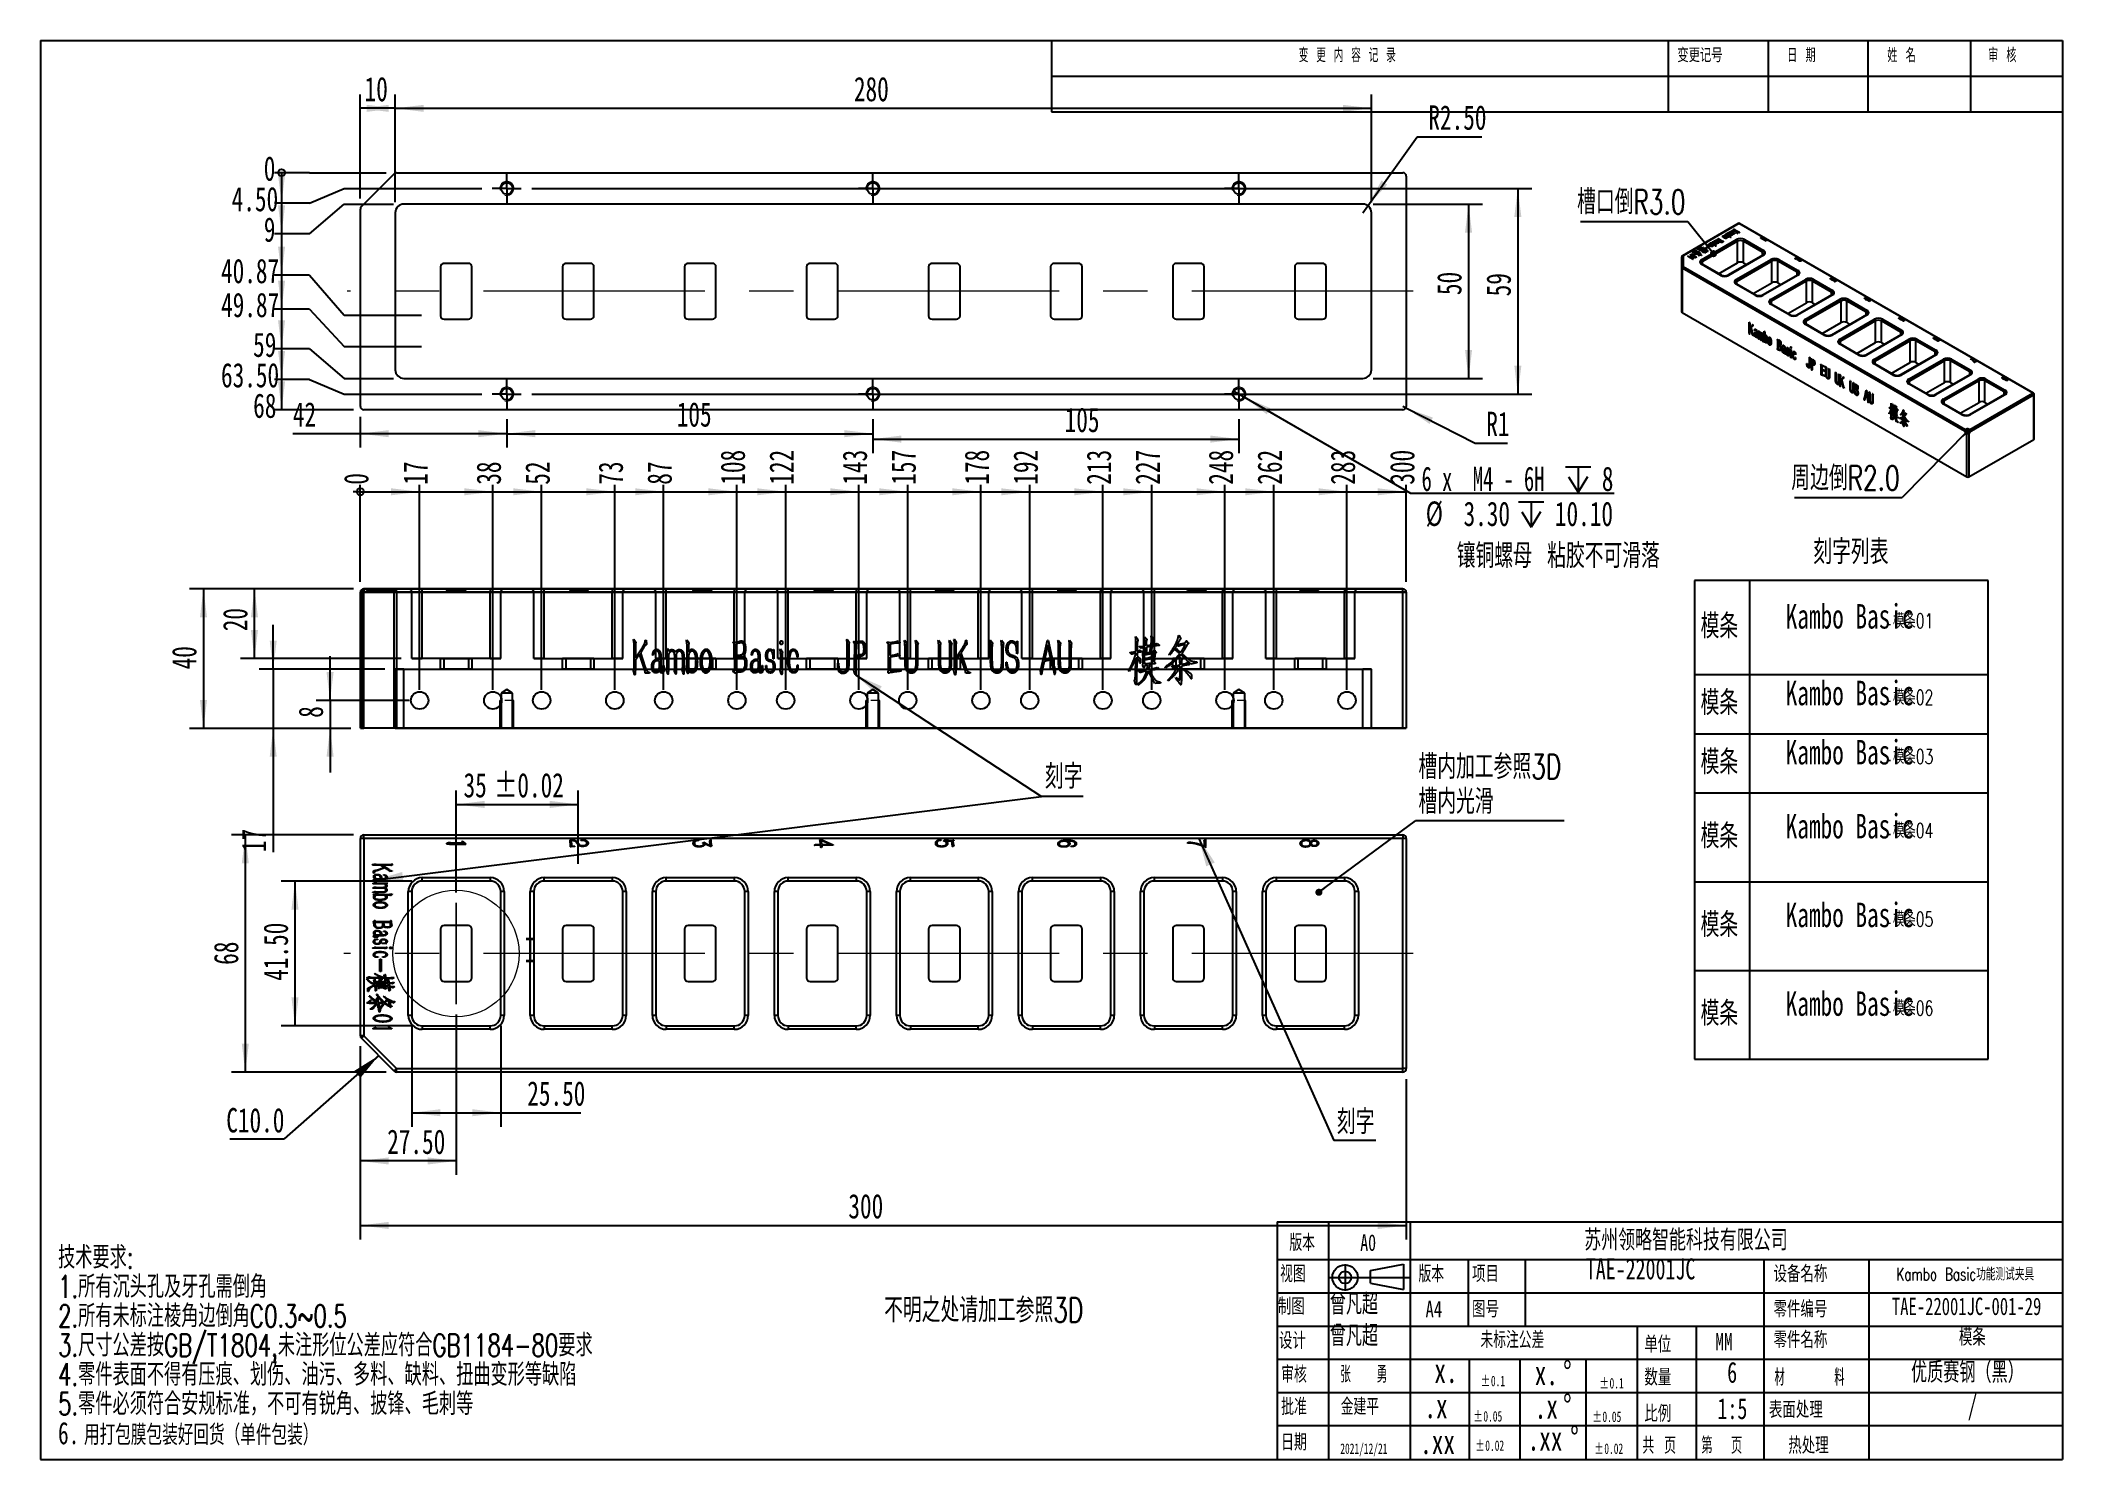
# Model space of a CAD drawing. Header units: millimetres. Extents: x 2 to 292, y 3 to 207.
import ezdxf

# ---------------------------------------------------------------- set-up
doc = ezdxf.new("R2010")
doc.units = ezdxf.units.MM
doc.linetypes.add('CENTERX2', pattern=[20.32, 12.7, -2.54, 2.54, -2.54])
doc.linetypes.add('HIDDEN', pattern=[1.905, 1.27, -0.635])
for name, color, linetype in [('FORMAT', 7, 'Continuous'), ('图层1', 5, 'CENTERX2'), ('图层7', 7, 'Continuous'), ('图框', 7, 'Continuous')]:
    doc.layers.add(name, color=color, linetype=linetype)
doc.layers.add('粗实线', color=7, linetype='Continuous', lineweight=25)
doc.styles.add('SLDTEXTSTYLE0', font='TXT', dxfattribs={"width": 0.7, "bigfont": 'bigfont'})
doc.styles.add('SLDTEXTSTYLE1', font='TXT', dxfattribs={"width": 0.736842, "bigfont": 'bigfont'})
doc.styles.add('SLDTEXTSTYLE10', font='TXT', dxfattribs={"width": 0.616667})
doc.styles.add('SLDTEXTSTYLE2', font='TXT', dxfattribs={"width": 0.7})
doc.styles.add('SLDTEXTSTYLE3', font='TXT', dxfattribs={"width": 0.663})
doc.styles.add('SLDTEXTSTYLE4', font='TXT', dxfattribs={"width": 0.559211, "bigfont": 'bigfont'})
doc.styles.add('SLDTEXTSTYLE5', font='TXT', dxfattribs={"width": 0.736842})
doc.styles.add('SLDTEXTSTYLE6', font='TXT', dxfattribs={"width": 0.629187, "bigfont": 'bigfont'})
doc.styles.add('SLDTEXTSTYLE7', font='TXT', dxfattribs={"width": 0.657895, "bigfont": 'bigfont'})
doc.styles.add('SLDTEXTSTYLE8', font='TXT', dxfattribs={"width": 0.618421, "bigfont": 'bigfont'})
doc.styles.add('SLDTEXTSTYLE9', font='TXT', dxfattribs={"width": 0.58, "bigfont": 'bigfont'})
doc.dimstyles.new('SLDDIMSTYLE0', dxfattribs={"dimtxt": 0.18, "dimasz": 4.08, "dimexe": 0, "dimexo": 0.0625, "dimgap": 0, "dimtad": 0, "dimtih": 1, "dimtoh": 1, "dimdec": 0, "dimrnd": 1e-09, "dimzin": 0, "dimdsep": 46, "dimtxsty": 'Standard', "dimsah": 1, "dimcen": 0.09, "dimadec": 0, "dimazin": 0, "dimtfac": 4.08, "dimtdec": 0, "dimtofl": 0, "dimtmove": 0, "dimatfit": 3, "dimfxl": 0, "dimfrac": 2, "dimtolj": 1, "dimtzin": 0, "dimarcsym": 0})
doc.dimstyles.new('SLDDIMSTYLE1', dxfattribs={"dimtxt": 3.5, "dimasz": 0.338667, "dimexe": 0, "dimexo": 0.0625, "dimgap": 0.875, "dimtad": 0, "dimtih": 1, "dimtoh": 1, "dimdec": 0, "dimlfac": 2, "dimrnd": 1e-09, "dimdsep": 46, "dimtxsty": 'SLDTEXTSTYLE2', "dimblk1": 'ORIGIN', "dimblk2": 'ORIGIN', "dimsah": 1, "dimcen": 0.09, "dimadec": 0, "dimazin": 2, "dimtfac": 1, "dimtdec": 0, "dimtofl": 0, "dimtmove": 0, "dimatfit": 3, "dimldrblk": 'ORIGIN', "dimfxl": 0, "dimfrac": 2, "dimtolj": 1, "dimtzin": 12, "dimarcsym": 0})
doc.dimstyles.new('SLDDIMSTYLE10', dxfattribs={"dimtxt": 3.5, "dimasz": 4.08, "dimexe": 0, "dimexo": 0.0625, "dimgap": 0.875, "dimtad": 2, "dimlfac": 2, "dimrnd": 1e-09, "dimzin": 12, "dimdsep": 46, "dimtxsty": 'SLDTEXTSTYLE2', "dimsah": 1, "dimcen": 0.09, "dimadec": 0, "dimazin": 3, "dimtol": 1, "dimtp": 0.02, "dimtm": 0.02, "dimtfac": 1, "dimtofl": 0, "dimtmove": 0, "dimatfit": 3, "dimfxl": 0, "dimfrac": 2, "dimtolj": 1, "dimarcsym": 0})
doc.dimstyles.new('SLDDIMSTYLE11', dxfattribs={"dimtxt": 0.18, "dimasz": 1.016, "dimexe": 0, "dimexo": 0.0625, "dimgap": 0, "dimtad": 0, "dimtih": 1, "dimtoh": 1, "dimdec": 0, "dimrnd": 1e-09, "dimzin": 0, "dimdsep": 46, "dimtxsty": 'Standard', "dimblk1": 'DOT', "dimblk2": 'DOT', "dimsah": 1, "dimcen": 0.09, "dimadec": 0, "dimazin": 0, "dimtfac": 1.016, "dimtdec": 0, "dimtofl": 0, "dimtmove": 0, "dimatfit": 3, "dimldrblk": 'DOT', "dimfxl": 0, "dimfrac": 2, "dimtolj": 1, "dimtzin": 0, "dimarcsym": 0})
doc.dimstyles.new('SLDDIMSTYLE2', dxfattribs={"dimtxt": 3.5, "dimasz": 4.08, "dimexe": 0, "dimexo": 0.0625, "dimgap": 0.875, "dimtad": 0, "dimtih": 1, "dimtoh": 1, "dimlfac": 2, "dimrnd": 1e-09, "dimzin": 12, "dimdsep": 46, "dimtxsty": 'SLDTEXTSTYLE2', "dimsah": 1, "dimcen": 0.09, "dimadec": 0, "dimazin": 3, "dimtfac": 1, "dimtofl": 0, "dimtmove": 0, "dimatfit": 3, "dimfxl": 0, "dimfrac": 2, "dimtolj": 1, "dimtzin": 12, "dimarcsym": 0})
doc.dimstyles.new('SLDDIMSTYLE3', dxfattribs={"dimtxt": 3.5, "dimasz": 4.08, "dimexe": 0, "dimexo": 0.0625, "dimgap": 0.875, "dimtad": 2, "dimlfac": 2, "dimrnd": 1e-09, "dimzin": 12, "dimdsep": 46, "dimtxsty": 'SLDTEXTSTYLE2', "dimsah": 1, "dimcen": 0.09, "dimadec": 0, "dimazin": 3, "dimtfac": 1, "dimtofl": 0, "dimtmove": 0, "dimatfit": 3, "dimfxl": 0, "dimfrac": 2, "dimtolj": 1, "dimtzin": 12, "dimarcsym": 0})
doc.dimstyles.new('SLDDIMSTYLE4', dxfattribs={"dimtxt": 3.5, "dimasz": 4.08, "dimexe": 0, "dimexo": 0.0625, "dimgap": 0.875, "dimtad": 2, "dimlfac": 2, "dimrnd": 1e-09, "dimzin": 12, "dimdsep": 46, "dimtxsty": 'SLDTEXTSTYLE2', "dimsah": 1, "dimcen": 0.09, "dimadec": 0, "dimazin": 3, "dimtfac": 1, "dimtmove": 0, "dimatfit": 0, "dimfxl": 0, "dimfrac": 2, "dimtolj": 1, "dimtzin": 12, "dimarcsym": 0})
doc.dimstyles.new('SLDDIMSTYLE5', dxfattribs={"dimtxt": 3.5, "dimasz": 4.08, "dimexe": 0, "dimexo": 0.0625, "dimgap": 0.875, "dimtad": 0, "dimtih": 1, "dimtoh": 1, "dimlfac": 2, "dimrnd": 1e-09, "dimzin": 4, "dimdsep": 46, "dimtxsty": 'SLDTEXTSTYLE2', "dimsah": 1, "dimcen": 0.09, "dimadec": 0, "dimazin": 1, "dimtfac": 1, "dimtofl": 0, "dimtmove": 0, "dimatfit": 3, "dimfxl": 0, "dimfrac": 2, "dimtolj": 1, "dimtzin": 12, "dimarcsym": 0})
doc.dimstyles.new('SLDDIMSTYLE6', dxfattribs={"dimtxt": 3.5, "dimasz": 4.08, "dimexe": 0, "dimexo": 0.0625, "dimgap": 0.875, "dimtad": 0, "dimtih": 1, "dimtoh": 1, "dimlfac": 2, "dimrnd": 1e-09, "dimzin": 4, "dimdsep": 46, "dimtxsty": 'SLDTEXTSTYLE2', "dimsah": 1, "dimcen": 0, "dimadec": 0, "dimazin": 1, "dimtfac": 1, "dimtofl": 0, "dimtmove": 0, "dimatfit": 3, "dimfxl": 0, "dimfrac": 2, "dimtolj": 1, "dimtzin": 12, "dimarcsym": 0})
doc.dimstyles.new('SLDDIMSTYLE7', dxfattribs={"dimtxt": 3.5, "dimasz": 4.08, "dimexe": 0, "dimexo": 0.0625, "dimgap": 0.875, "dimtad": 0, "dimtih": 1, "dimtoh": 1, "dimlfac": 2, "dimrnd": 1e-09, "dimzin": 12, "dimdsep": 46, "dimtxsty": 'SLDTEXTSTYLE2', "dimsah": 1, "dimcen": 0, "dimadec": 0, "dimazin": 3, "dimtfac": 1, "dimtofl": 0, "dimtmove": 0, "dimatfit": 3, "dimfxl": 0, "dimfrac": 2, "dimtolj": 1, "dimtzin": 12, "dimarcsym": 0})
doc.dimstyles.new('SLDDIMSTYLE8', dxfattribs={"dimtxt": 3.5, "dimasz": 4.08, "dimexe": 0, "dimexo": 0.0625, "dimgap": 0.875, "dimtad": 0, "dimtih": 1, "dimtoh": 1, "dimdec": 6, "dimlfac": 2, "dimrnd": 1e-09, "dimzin": 12, "dimdsep": 46, "dimtxsty": 'SLDTEXTSTYLE2', "dimblk1": 'NONE', "dimsah": 1, "dimcen": 0, "dimadec": 0, "dimazin": 3, "dimtfac": 1, "dimtmove": 0, "dimatfit": 3, "dimldrblk": 'NONE', "dimfxl": 0, "dimfrac": 2, "dimtolj": 1, "dimtzin": 12, "dimarcsym": 0})
doc.dimstyles.new('SLDDIMSTYLE9', dxfattribs={"dimtxt": 3.5, "dimasz": 4.08, "dimexe": 0, "dimexo": 0.0625, "dimgap": 0.875, "dimtad": 2, "dimlfac": 2, "dimrnd": 1e-09, "dimzin": 4, "dimdsep": 46, "dimtxsty": 'SLDTEXTSTYLE2', "dimsah": 1, "dimcen": 0.09, "dimadec": 0, "dimazin": 1, "dimtfac": 1, "dimtofl": 0, "dimtmove": 0, "dimatfit": 3, "dimfxl": 0, "dimfrac": 2, "dimtolj": 1, "dimtzin": 12, "dimarcsym": 0})

msp = doc.modelspace()

# ---------------------------------------------------------------- texts
at = {"color": 7, "linetype": 'Continuous', "lineweight": 18, "insert": (71.62177699, 77.9041992), "char_height": 3.5, "attachment_point": 1, "style": 'SLDTEXTSTYLE2'}
msp.add_mtext('I', dxfattribs=at)
at = {"layer": 'FORMAT', "char_height": 2.38125, "attachment_point": 2, "style": 'SLDTEXTSTYLE0'}
for s, insert in [('\\M+194C5\\M+1967B', (183.15019978, 35.39475263)), ('\\M+196A2标\\M+1928D\\M+18CF6\\M+18DB7', (213.30359169, 21.45267775))]:
    msp.add_mtext(s, dxfattribs=dict(at, insert=insert))
at = {"layer": 'FORMAT', "color": 5, "insert": (192.61830553, 35.39475268), "char_height": 2.38125, "attachment_point": 2, "style": 'SLDTEXTSTYLE2'}
msp.add_mtext('A0', dxfattribs=at)
at = {"layer": '图层1'}
for s, insert, char_height, attachment_point, style in [('TAE-22001JC', (231.6854984, 31.92766345), 3, 2, 'SLDTEXTSTYLE2'), ('Kambo Basic\\M+18CF7\\M+1945C测试夹\\M+18BEF', (278.25251922, 30.57744909), 1.8, 2, 'SLDTEXTSTYLE0'), ('\\M+1915C\\M+1967D\\M+192B4', (187.11004352, 26.87743113), 3, 1, 'SLDTEXTSTYLE0'), ('TAE-22001JC-001-29', (278.44251509, 26.31484177), 2.5, 2, 'SLDTEXTSTYLE2'), ('\\M+1915C\\M+1967D\\M+192B4', (187.11004352, 22.3486825), 3, 1, 'SLDTEXTSTYLE0'), ('\\M+196CD\\M+18FF0', (279.26171599, 21.91040722), 2.5, 2, 'SLDTEXTSTYLE0'), ('优质赛钢\\M+18169\\M+1FC4B\\M+1816A', (278.56305726, 17.10553057), 3, 2, 'SLDTEXTSTYLE0'), ('6', (244.82181763, 17.10553057), 3, 2, 'SLDTEXTSTYLE2'), ('1:5', (244.8572342, 11.89709443), 3, 2, 'SLDTEXTSTYLE2'), ('/', (279.30295579, 12.4618011), 3, 2, 'SLDTEXTSTYLE2')]:
    msp.add_mtext(s, dxfattribs=dict(at, insert=insert, char_height=char_height, attachment_point=attachment_point, style=style))
at = {"layer": '图层7', "color": 5, "char_height": 2, "attachment_point": 1}
for s, insert, style in [('变 \\M+18D58 \\M+193E0 \\M+19765 记 录', (182.66411325, 205.45562471), 'SLDTEXTSTYLE6'), ('变\\M+18D58记\\M+18D86', (236.95844552, 205.45562471), 'SLDTEXTSTYLE1'), ('\\M+193FA \\M+18AFA', (252.71885129, 205.45562471), 'SLDTEXTSTYLE7'), ('\\M+190A9 \\M+196BC', (267.08320364, 205.45562471), 'SLDTEXTSTYLE7'), ('审 \\M+18A6A', (281.51731514, 205.45562471), 'SLDTEXTSTYLE7')]:
    msp.add_mtext(s, dxfattribs=dict(at, insert=insert, style=style))
at = {"layer": '图层7', "attachment_point": 1}
for s, insert, char_height, style in [('苏\\M+18F42领\\M+197AA\\M+19271\\M+1945C\\M+189C8\\M+18B5A\\M+1974C\\M+18CC0\\M+18CF6\\M+18E69', (223.60766877, 36.06507163), 3, 'SLDTEXTSTYLE1'), ('视图', (179.98815345, 30.90734463), 2.38125, 'SLDTEXTSTYLE0'), ('\\M+194C5\\M+1967B', (199.83327489, 30.90734463), 2.38125, 'SLDTEXTSTYLE0'), ('项\\M+196DA', (207.51761991, 30.90734463), 2.38125, 'SLDTEXTSTYLE1'), ('设备\\M+196BC\\M+18FCC', (250.75336199, 30.90734463), 2.38125, 'SLDTEXTSTYLE1'), ('\\M+190A7图', (179.67065348, 26.24513642), 2.38125, 'SLDTEXTSTYLE1'), ('\\M+197EB\\M+18C8F编\\M+18D86', (250.75336199, 25.85711231), 2.38125, 'SLDTEXTSTYLE1'), ('A4', (200.84089629, 25.85711231), 2.38125, 'SLDTEXTSTYLE5'), ('图\\M+18D86', (207.51761991, 25.85711231), 2.38125, 'SLDTEXTSTYLE1'), ('设计', (179.82940346, 21.32836368), 2.38125, 'SLDTEXTSTYLE1'), ('单\\M+188CA', (232.22978407, 20.80397018), 2.38125, 'SLDTEXTSTYLE1'), ('MM', (242.39487197, 21.26169976), 2.5, 'SLDTEXTSTYLE5'), ('\\M+197EB\\M+18C8F\\M+196BC\\M+18FCC', (250.75336199, 21.45267775), 2.38125, 'SLDTEXTSTYLE1'), ('审\\M+18A6A', (180.14690343, 16.50824819), 2.38125, 'SLDTEXTSTYLE0'), ('张   \\M+19745', (188.61773589, 16.50824819), 2.38125, 'SLDTEXTSTYLE9'), ('x.', (202.10966381, 17.59115646), 3.5, 'SLDTEXTSTYLE2'), ('\\M+19094\\M+197CA', (232.22978407, 16.08521175), 2.38125, 'SLDTEXTSTYLE1'), ('\\M+18DDE      \\M+197BF', (250.8856531, 16.08521175), 2.38125, 'SLDTEXTSTYLE4'), ('\\M+194E1\\M+18F79', (180.14690343, 11.86387207), 2.38125, 'SLDTEXTSTYLE0'), ('\\M+18BE0\\M+18C9A\\M+195BD', (188.67773511, 11.86387207), 2.38125, 'SLDTEXTSTYLE0'), ('.x', (200.68365282, 12.52439055), 3.5, 'SLDTEXTSTYLE2'), ('\\M+1955C\\M+196CA处\\M+1979D', (250.09352168, 11.44148228), 2.38125, 'SLDTEXTSTYLE1'), ('\\M+194E4\\M+197E1', (232.22978407, 10.87677561), 2.38125, 'SLDTEXTSTYLE1'), ('\\M+193FA\\M+18AFA', (180.14690343, 6.7635277), 2.38125, 'SLDTEXTSTYLE0'), ('.xx', (200.07285808, 7.3845543), 3.5, 'SLDTEXTSTYLE2'), ('\\M+18BA4 页', (231.93718833, 6.30164603), 2.38125, 'SLDTEXTSTYLE7'), ('\\M+191E6  页', (240.4032064, 6.30164603), 2.38125, 'SLDTEXTSTYLE8'), ('热处\\M+1979D', (252.87008895, 6.30164603), 2.38125, 'SLDTEXTSTYLE1'), ('2021/12/21', (188.61773589, 5.41128007), 1.5, 'SLDTEXTSTYLE3')]:
    msp.add_mtext(s, dxfattribs=dict(at, insert=insert, char_height=char_height, style=style))
at = {"layer": '图框', "char_height": 3.5, "attachment_point": 1, "style": 'SLDTEXTSTYLE0'}
for s, insert in [('镶铜\\M+19786\\M+195EA \\M+19453胶\\M+19573\\M+189C2\\M+18A8A\\M+1978E', (205.31591624, 134.43046409)), ('\\M+18D8F\\M+18E9A\\M+197F1\\M+1955C', (256.46712049, 134.98705587)), ('\\M+19573\\M+196BE\\M+19456处请\\M+189C1\\M+18D48\\M+18E51\\M+18FC63D', (123.20112206, 26.28346336))]:
    msp.add_mtext(s, dxfattribs=dict(at, insert=insert))

# ---------------------------------------------------------------- blocks, each defined once
blk = doc.blocks.new('SW_NOTE_0')
at = {"layer": '图框', "color": 0}
blk.add_line((6, 0), (0, 0), dxfattribs=at)
blk.add_line((6, 0), (0, 0), dxfattribs=at)
at = {"layer": '图框', "color": 0, "insert": (0.5, 4.62), "char_height": 3.5, "attachment_point": 1, "style": 'SLDTEXTSTYLE0'}
blk.add_mtext('\\M+18D8F\\M+18E9A', dxfattribs=at)
blk = doc.blocks.new('SW_NOTE_1')
at = {"layer": '图层7', "color": 0, "char_height": 1.5, "attachment_point": 1, "style": 'SLDTEXTSTYLE3'}
for s, insert in [('%%p', (0, 1.93)), ('0.05', (1.44, 1.93))]:
    blk.add_mtext(s, dxfattribs=dict(at, insert=insert))
blk = doc.blocks.new('SW_NOTE_2')
at = {"layer": '图层7', "color": 0, "char_height": 1.5, "attachment_point": 1, "style": 'SLDTEXTSTYLE3'}
for s, insert in [('%%p', (0, 1.93)), ('0.02', (1.44, 1.93))]:
    blk.add_mtext(s, dxfattribs=dict(at, insert=insert))
blk = doc.blocks.new('SW_NOTE_3')
at = {"layer": '图层7', "color": 0, "char_height": 1.5, "attachment_point": 1, "style": 'SLDTEXTSTYLE3'}
for s, insert in [('%%p', (0, 1.93)), ('0.1', (1.44, 1.93))]:
    blk.add_mtext(s, dxfattribs=dict(at, insert=insert))
blk = doc.blocks.new('SW_NOTE_4')
at = {"layer": '图层7', "color": 0, "attachment_point": 1}
for s, insert, char_height, style in [('\\M+18B5A术\\M+19776\\M+18B81:', (0, 4.13), 3.2, 'SLDTEXTSTYLE0'), ('1.\\M+18F8A\\M+1974C沉头\\M+18D45\\M+18B79\\M+189E5\\M+18D45\\M+18EF9\\M+1937C\\M+18A70', (0, -0.07), 3.2, 'SLDTEXTSTYLE0'), ('2.\\M+18F8A\\M+1974C\\M+196A2标\\M+1928D棱\\M+18A70边\\M+1937C\\M+18A70C0.3~0.5', (0, -4.27), 3.2, 'SLDTEXTSTYLE0'), ('3.\\M+18EDA\\M+190A1\\M+18CF6\\M+18DB7\\M+188C2GB/T1804,\\M+196A2\\M+1928D\\M+18C60\\M+188CA\\M+18CF6\\M+18DB7应\\M+19584\\M+18D87GB1184-80\\M+19776\\M+18B81', (0, -8.47), 3.2, 'SLDTEXTSTYLE0'), ('4.\\M+197EB\\M+18C8F\\M+1955C\\M+196CA\\M+19573\\M+193BE\\M+1974C压\\M+18DAD\\M+18141划伤\\M+18141\\M+196FB污\\M+18141\\M+191BD\\M+197BF\\M+18141\\M+1E39E\\M+197BF\\M+18141扭\\M+18BC8变\\M+18C60\\M+19399\\M+1E39E\\M+1E89C', (0, -12.67), 3.2, 'SLDTEXTSTYLE0'), ('5.\\M+197EB\\M+18C8F\\M+1954B须\\M+19584\\M+18D87\\M+188C0规标\\M+18F79\\M+18143\\M+19573\\M+189C2\\M+1974C锐\\M+18A70\\M+18141\\M+194E2锋\\M+18141\\M+196D1\\M+18E68\\M+19399', (0, -16.87), 3.2, 'SLDTEXTSTYLE0'), ('6.', (0, -21.07), 3.2, 'SLDTEXTSTYLE2'), ('\\M+19770\\M+191C5\\M+195EF\\M+1968C\\M+195EF\\M+19195\\M+18D44\\M+189F1货\\M+18169单\\M+18C8F\\M+195EF\\M+19195\\M+1816A', (3.72, -21.47), 2.91042, 'SLDTEXTSTYLE0')]:
    blk.add_mtext(s, dxfattribs=dict(at, insert=insert, char_height=char_height, style=style))
blk = doc.blocks.new('SW_NOTE_5')
at = {"layer": '图层7', "color": 0, "char_height": 3.5, "attachment_point": 1, "style": 'SLDTEXTSTYLE2'}
for s, insert in [('.x', (0, 4.51)), ('%%d', (4.07, 4.51))]:
    blk.add_mtext(s, dxfattribs=dict(at, insert=insert))
blk = doc.blocks.new('SW_NOTE_6')
at = {"layer": '图层7', "color": 0, "char_height": 3.5, "attachment_point": 1, "style": 'SLDTEXTSTYLE2'}
for s, insert in [('x.', (0, 4.51)), ('%%d', (4.07, 4.51))]:
    blk.add_mtext(s, dxfattribs=dict(at, insert=insert))
blk = doc.blocks.new('SW_NOTE_7')
at = {"layer": '图层7', "color": 0, "char_height": 3.5, "attachment_point": 1, "style": 'SLDTEXTSTYLE2'}
for s, insert in [('.xx', (0, 4.51)), ('%%d', (6.11, 4.51))]:
    blk.add_mtext(s, dxfattribs=dict(at, insert=insert))
blk = doc.blocks.new('SW_NOTE_8')
at = {"layer": '图层7', "color": 0, "char_height": 1.5, "attachment_point": 1, "style": 'SLDTEXTSTYLE3'}
for s, insert in [('%%p', (0, 1.93)), ('0.1', (1.44, 1.93))]:
    blk.add_mtext(s, dxfattribs=dict(at, insert=insert))
blk = doc.blocks.new('SW_NOTE_9')
at = {"layer": '图层7', "color": 0, "char_height": 1.5, "attachment_point": 1, "style": 'SLDTEXTSTYLE3'}
for s, insert in [('%%p', (0, 1.93)), ('0.05', (1.44, 1.93))]:
    blk.add_mtext(s, dxfattribs=dict(at, insert=insert))
blk = doc.blocks.new('SW_NOTE_10')
at = {"layer": '图层7', "color": 0, "char_height": 1.5, "attachment_point": 1, "style": 'SLDTEXTSTYLE3'}
for s, insert in [('%%p', (0, 1.93)), ('0.02', (1.44, 1.93))]:
    blk.add_mtext(s, dxfattribs=dict(at, insert=insert))
blk = doc.blocks.new('SW_TABLEANNOTATION_0')
at = {"layer": '图框', "color": 0}
for p, q in [((0, 0), (0, -68.63)), ((42.13, 0), (0, 0)), ((7.91, 0), (7.91, -68.63)), ((42.13, -68.63), (42.13, 0)), ((0, -13.48), (42.13, -13.48)), ((0, -21.97), (42.13, -21.97)), ((0, -30.46), (42.13, -30.46)), ((0, -43.19), (42.13, -43.19)), ((0, -55.91), (42.13, -55.91)), ((0, -68.63), (42.13, -68.63))]:
    blk.add_line(p, q, dxfattribs=at)
at = {"layer": '图框', "color": 0, "attachment_point": 1}
for s, insert, char_height, style in [('\\M+196CD\\M+18FF0', (0.89, -4.79), 3.5, 'SLDTEXTSTYLE0'), ('Kambo Basic', (13.1, -3.38), 3.5, 'SLDTEXTSTYLE2'), ('\\M+196CD\\M+18FF001', (28.48, -4.71), 2.1167, 'SLDTEXTSTYLE0'), ('-', (27.35, -5.02), 2.12, 'SLDTEXTSTYLE2'), ('Kambo Basic', (13.1, -14.37), 3.5, 'SLDTEXTSTYLE2'), ('\\M+196CD\\M+18FF0', (0.89, -15.78), 3.5, 'SLDTEXTSTYLE0'), ('-', (27.35, -16.01), 2.12, 'SLDTEXTSTYLE2'), ('\\M+196CD\\M+18FF002', (28.48, -15.69), 2.1167, 'SLDTEXTSTYLE0'), ('Kambo Basic', (13.1, -22.86), 3.5, 'SLDTEXTSTYLE2'), ('\\M+196CD\\M+18FF0', (0.89, -24.27), 3.5, 'SLDTEXTSTYLE0'), ('-', (27.35, -24.5), 2.12, 'SLDTEXTSTYLE2'), ('\\M+196CD\\M+18FF003', (28.48, -24.18), 2.1167, 'SLDTEXTSTYLE0'), ('\\M+196CD\\M+18FF0', (0.89, -34.88), 3.5, 'SLDTEXTSTYLE0'), ('Kambo Basic', (13.1, -33.47), 3.5, 'SLDTEXTSTYLE2'), ('\\M+196CD\\M+18FF004', (28.48, -34.79), 2.1167, 'SLDTEXTSTYLE0'), ('-', (27.35, -35.1), 2.12, 'SLDTEXTSTYLE2'), ('Kambo Basic', (13.1, -46.19), 3.5, 'SLDTEXTSTYLE2'), ('\\M+196CD\\M+18FF0', (0.89, -47.6), 3.5, 'SLDTEXTSTYLE0'), ('-', (27.35, -47.83), 2.12, 'SLDTEXTSTYLE2'), ('\\M+196CD\\M+18FF005', (28.48, -47.51), 2.1167, 'SLDTEXTSTYLE0'), ('\\M+196CD\\M+18FF0', (0.89, -60.32), 3.5, 'SLDTEXTSTYLE0'), ('Kambo Basic', (13.1, -58.91), 3.5, 'SLDTEXTSTYLE2'), ('\\M+196CD\\M+18FF006', (28.48, -60.24), 2.1167, 'SLDTEXTSTYLE0'), ('-', (27.35, -60.55), 2.12, 'SLDTEXTSTYLE2')]:
    blk.add_mtext(s, dxfattribs=dict(at, insert=insert, char_height=char_height, style=style))
blk = doc.blocks.new('_ORIGIN')
at = {"color": 0, "linetype": 'ByBlock', "lineweight": -2}
blk.add_line((0, 0), (-1, 0), dxfattribs=at)
blk.add_circle((0, 0), 0.5, dxfattribs=at)
blk = doc.blocks.new('_D')
at = {"layer": '图框'}
blk.add_line((48.08, 128.94), (48.08, 142.87), dxfattribs=at)
at = {"layer": '图框', "xscale": 1.016, "yscale": 1.016}
blk.add_blockref('_ORIGIN', (48.08, 141.86), dxfattribs=at)
at = {"layer": '图框', "insert": (45.74, 142.87), "char_height": 3.5, "attachment_point": 1, "rotation": 90, "style": 'SLDTEXTSTYLE2'}
blk.add_mtext('0', dxfattribs=at)
blk = doc.blocks.new('_D_1')
at = {"layer": '图框'}
for p, q in [((56.58, 113.44), (56.58, 142.87)), ((48.08, 141.86), (56.58, 141.86))]:
    blk.add_line(p, q, dxfattribs=at)
blk.add_solid([(56.58, 141.86), (52.5, 142.36), (52.5, 141.35)], dxfattribs=at)
at = {"layer": '图框', "insert": (54.24, 142.87), "char_height": 3.5, "attachment_point": 1, "rotation": 90, "style": 'SLDTEXTSTYLE2'}
blk.add_mtext('17', dxfattribs=at)
blk = doc.blocks.new('_D_2')
at = {"layer": '图框'}
for p, q in [((67.08, 113.44), (67.08, 142.87)), ((56.58, 141.86), (67.08, 141.86))]:
    blk.add_line(p, q, dxfattribs=at)
blk.add_solid([(67.08, 141.86), (63, 142.36), (63, 141.35)], dxfattribs=at)
at = {"layer": '图框', "insert": (64.74, 142.87), "char_height": 3.5, "attachment_point": 1, "rotation": 90, "style": 'SLDTEXTSTYLE2'}
blk.add_mtext('38', dxfattribs=at)
blk = doc.blocks.new('_D_3')
at = {"layer": '图框'}
for p, q in [((74.08, 113.44), (74.08, 142.87)), ((67.08, 141.86), (74.08, 141.86))]:
    blk.add_line(p, q, dxfattribs=at)
blk.add_solid([(74.08, 141.86), (70, 142.36), (70, 141.35)], dxfattribs=at)
at = {"layer": '图框', "insert": (71.74, 142.87), "char_height": 3.5, "attachment_point": 1, "rotation": 90, "style": 'SLDTEXTSTYLE2'}
blk.add_mtext('52', dxfattribs=at)
blk = doc.blocks.new('_D_4')
at = {"layer": '图框'}
for p, q in [((84.58, 113.44), (84.58, 142.87)), ((74.08, 141.86), (84.58, 141.86))]:
    blk.add_line(p, q, dxfattribs=at)
blk.add_solid([(84.58, 141.86), (80.5, 142.36), (80.5, 141.35)], dxfattribs=at)
at = {"layer": '图框', "insert": (82.24, 142.87), "char_height": 3.5, "attachment_point": 1, "rotation": 90, "style": 'SLDTEXTSTYLE2'}
blk.add_mtext('73', dxfattribs=at)
blk = doc.blocks.new('_D_5')
at = {"layer": '图框'}
for p, q in [((91.58, 113.44), (91.58, 142.87)), ((84.58, 141.86), (91.58, 141.86))]:
    blk.add_line(p, q, dxfattribs=at)
blk.add_solid([(91.58, 141.86), (87.5, 142.36), (87.5, 141.35)], dxfattribs=at)
at = {"layer": '图框', "insert": (89.24, 142.87), "char_height": 3.5, "attachment_point": 1, "rotation": 90, "style": 'SLDTEXTSTYLE2'}
blk.add_mtext('87', dxfattribs=at)
blk = doc.blocks.new('_D_6')
at = {"layer": '图框'}
for p, q in [((102.08, 113.44), (102.08, 142.87)), ((91.58, 141.86), (102.08, 141.86))]:
    blk.add_line(p, q, dxfattribs=at)
blk.add_solid([(102.08, 141.86), (98, 142.36), (98, 141.35)], dxfattribs=at)
at = {"layer": '图框', "insert": (99.74, 142.87), "char_height": 3.5, "attachment_point": 1, "rotation": 90, "style": 'SLDTEXTSTYLE2'}
blk.add_mtext('108', dxfattribs=at)
blk = doc.blocks.new('_D_7')
at = {"layer": '图框'}
for p, q in [((109.08, 113.44), (109.08, 142.87)), ((102.08, 141.86), (109.08, 141.86))]:
    blk.add_line(p, q, dxfattribs=at)
blk.add_solid([(109.08, 141.86), (105, 142.36), (105, 141.35)], dxfattribs=at)
at = {"layer": '图框', "insert": (106.74, 142.87), "char_height": 3.5, "attachment_point": 1, "rotation": 90, "style": 'SLDTEXTSTYLE2'}
blk.add_mtext('122', dxfattribs=at)
blk = doc.blocks.new('_D_8')
at = {"layer": '图框'}
for p, q in [((119.58, 113.44), (119.58, 142.87)), ((109.08, 141.86), (119.58, 141.86))]:
    blk.add_line(p, q, dxfattribs=at)
blk.add_solid([(119.58, 141.86), (115.5, 142.36), (115.5, 141.35)], dxfattribs=at)
at = {"layer": '图框', "insert": (117.24, 142.87), "char_height": 3.5, "attachment_point": 1, "rotation": 90, "style": 'SLDTEXTSTYLE2'}
blk.add_mtext('143', dxfattribs=at)
blk = doc.blocks.new('_D_9')
at = {"layer": '图框'}
for p, q in [((126.58, 113.44), (126.58, 142.87)), ((119.58, 141.86), (126.58, 141.86))]:
    blk.add_line(p, q, dxfattribs=at)
blk.add_solid([(126.58, 141.86), (122.5, 142.36), (122.5, 141.35)], dxfattribs=at)
at = {"layer": '图框', "insert": (124.24, 142.87), "char_height": 3.5, "attachment_point": 1, "rotation": 90, "style": 'SLDTEXTSTYLE2'}
blk.add_mtext('157', dxfattribs=at)
blk = doc.blocks.new('_D_10')
at = {"layer": '图框'}
for p, q in [((137.08, 113.44), (137.08, 142.87)), ((126.58, 141.86), (137.08, 141.86))]:
    blk.add_line(p, q, dxfattribs=at)
blk.add_solid([(137.08, 141.86), (133, 142.36), (133, 141.35)], dxfattribs=at)
at = {"layer": '图框', "insert": (134.74, 142.87), "char_height": 3.5, "attachment_point": 1, "rotation": 90, "style": 'SLDTEXTSTYLE2'}
blk.add_mtext('178', dxfattribs=at)
blk = doc.blocks.new('_D_11')
at = {"layer": '图框'}
for p, q in [((144.08, 113.44), (144.08, 142.87)), ((137.08, 141.86), (144.08, 141.86))]:
    blk.add_line(p, q, dxfattribs=at)
blk.add_solid([(144.08, 141.86), (140, 142.36), (140, 141.35)], dxfattribs=at)
at = {"layer": '图框', "insert": (141.74, 142.87), "char_height": 3.5, "attachment_point": 1, "rotation": 90, "style": 'SLDTEXTSTYLE2'}
blk.add_mtext('192', dxfattribs=at)
blk = doc.blocks.new('_D_12')
at = {"layer": '图框'}
for p, q in [((154.58, 113.44), (154.58, 142.87)), ((144.08, 141.86), (154.58, 141.86))]:
    blk.add_line(p, q, dxfattribs=at)
blk.add_solid([(154.58, 141.86), (150.5, 142.36), (150.5, 141.35)], dxfattribs=at)
at = {"layer": '图框', "insert": (152.24, 142.87), "char_height": 3.5, "attachment_point": 1, "rotation": 90, "style": 'SLDTEXTSTYLE2'}
blk.add_mtext('213', dxfattribs=at)
blk = doc.blocks.new('_D_13')
at = {"layer": '图框'}
for p, q in [((161.58, 113.44), (161.58, 142.87)), ((154.58, 141.86), (161.58, 141.86))]:
    blk.add_line(p, q, dxfattribs=at)
blk.add_solid([(161.58, 141.86), (157.5, 142.36), (157.5, 141.35)], dxfattribs=at)
at = {"layer": '图框', "insert": (159.24, 142.87), "char_height": 3.5, "attachment_point": 1, "rotation": 90, "style": 'SLDTEXTSTYLE2'}
blk.add_mtext('227', dxfattribs=at)
blk = doc.blocks.new('_D_14')
at = {"layer": '图框'}
for p, q in [((172.08, 113.44), (172.08, 142.87)), ((161.58, 141.86), (172.08, 141.86))]:
    blk.add_line(p, q, dxfattribs=at)
blk.add_solid([(172.08, 141.86), (168, 142.36), (168, 141.35)], dxfattribs=at)
at = {"layer": '图框', "insert": (169.74, 142.87), "char_height": 3.5, "attachment_point": 1, "rotation": 90, "style": 'SLDTEXTSTYLE2'}
blk.add_mtext('248', dxfattribs=at)
blk = doc.blocks.new('_D_15')
at = {"layer": '图框'}
for p, q in [((179.08, 113.44), (179.08, 142.87)), ((172.08, 141.86), (179.08, 141.86))]:
    blk.add_line(p, q, dxfattribs=at)
blk.add_solid([(179.08, 141.86), (175, 142.36), (175, 141.35)], dxfattribs=at)
at = {"layer": '图框', "insert": (176.74, 142.87), "char_height": 3.5, "attachment_point": 1, "rotation": 90, "style": 'SLDTEXTSTYLE2'}
blk.add_mtext('262', dxfattribs=at)
blk = doc.blocks.new('_D_16')
at = {"layer": '图框'}
for p, q in [((189.58, 113.44), (189.58, 142.87)), ((179.08, 141.86), (189.58, 141.86))]:
    blk.add_line(p, q, dxfattribs=at)
blk.add_solid([(189.58, 141.86), (185.5, 142.36), (185.5, 141.35)], dxfattribs=at)
at = {"layer": '图框', "insert": (187.24, 142.87), "char_height": 3.5, "attachment_point": 1, "rotation": 90, "style": 'SLDTEXTSTYLE2'}
blk.add_mtext('283', dxfattribs=at)
blk = doc.blocks.new('_D_17')
at = {"layer": '图框'}
for p, q in [((198.08, 128.94), (198.08, 142.87)), ((189.58, 141.86), (198.08, 141.86))]:
    blk.add_line(p, q, dxfattribs=at)
blk.add_solid([(198.08, 141.86), (194, 142.36), (194, 141.35)], dxfattribs=at)
at = {"layer": '图框', "insert": (195.74, 142.87), "char_height": 3.5, "attachment_point": 1, "rotation": 90, "style": 'SLDTEXTSTYLE2'}
blk.add_mtext('300', dxfattribs=at)
blk = doc.blocks.new('_D_18')
at = {"layer": '图框'}
for p, q in [((47.08, 127.94), (23.58, 127.94)), ((25.58, 127.94), (25.58, 107.94)), ((46.73, 107.94), (23.58, 107.94))]:
    blk.add_line(p, q, dxfattribs=at)
for points in [[(25.58, 127.94), (25.08, 123.86), (26.09, 123.86)], [(25.58, 107.94), (26.09, 112.02), (25.08, 112.02)]]:
    blk.add_solid(points, dxfattribs=at)
at = {"layer": '图框', "insert": (21.07, 116.39), "char_height": 3.5, "attachment_point": 1, "rotation": 90, "style": 'SLDTEXTSTYLE2'}
blk.add_mtext('40', dxfattribs=at)
blk = doc.blocks.new('_D_19')
at = {"layer": '图框'}
for p, q in [((47.08, 127.94), (30.9, 127.94)), ((32.9, 117.94), (32.9, 127.94)), ((53.96, 117.94), (30.9, 117.94))]:
    blk.add_line(p, q, dxfattribs=at)
for points in [[(32.9, 127.94), (32.39, 123.86), (33.4, 123.86)], [(32.9, 117.94), (33.4, 122.02), (32.39, 122.02)]]:
    blk.add_solid(points, dxfattribs=at)
at = {"layer": '图框', "insert": (28.38, 121.86), "char_height": 3.5, "attachment_point": 1, "rotation": 90, "style": 'SLDTEXTSTYLE2'}
blk.add_mtext('20', dxfattribs=at)
blk = doc.blocks.new('_D_20')
at = {"layer": '图框'}
for p, q in [((35.58, 116.44), (35.58, 122.79)), ((51.58, 116.44), (33.58, 116.44)), ((35.58, 116.44), (35.58, 107.94)), ((46.58, 107.94), (33.58, 107.94)), ((35.58, 107.94), (35.58, 90.2))]:
    blk.add_line(p, q, dxfattribs=at)
for points in [[(35.58, 116.44), (36.09, 120.52), (35.08, 120.52)], [(35.58, 107.94), (35.08, 103.86), (36.09, 103.86)]]:
    blk.add_solid(points, dxfattribs=at)
at = {"layer": '图框', "insert": (31.07, 90.2), "char_height": 3.5, "attachment_point": 1, "rotation": 90, "style": 'SLDTEXTSTYLE2'}
blk.add_mtext('17', dxfattribs=at)
blk = doc.blocks.new('_D_21')
at = {"layer": '图框'}
for p, q in [((43.74, 111.94), (43.74, 118.29)), ((55.08, 111.94), (41.74, 111.94)), ((43.74, 111.94), (43.74, 107.94)), ((46.58, 107.94), (41.74, 107.94)), ((43.74, 107.94), (43.74, 101.59))]:
    blk.add_line(p, q, dxfattribs=at)
for points in [[(43.74, 111.94), (44.25, 116.02), (43.23, 116.02)], [(43.74, 107.94), (43.23, 103.86), (44.25, 103.86)]]:
    blk.add_solid(points, dxfattribs=at)
at = {"layer": '图框', "insert": (39.23, 109.45), "char_height": 3.5, "attachment_point": 1, "rotation": 90, "style": 'SLDTEXTSTYLE2'}
blk.add_mtext('8', dxfattribs=at)
blk = doc.blocks.new('_D_22')
at = {"layer": '图框'}
for p, q in [((40.77, 187.61), (35.77, 187.61)), ((40.77, 187.61), (45.77, 187.61)), ((45.77, 187.61), (51.79, 187.61))]:
    blk.add_line(p, q, dxfattribs=at)
at = {"layer": '图框', "xscale": 1.016, "yscale": 1.016}
blk.add_blockref('_ORIGIN', (36.79, 187.61), dxfattribs=at)
at = {"layer": '图框', "insert": (34.23, 189.96), "char_height": 3.5, "attachment_point": 1, "style": 'SLDTEXTSTYLE2'}
blk.add_mtext('0', dxfattribs=at)
blk = doc.blocks.new('_D_23')
at = {"layer": '图框'}
for p, q in [((36.79, 187.61), (36.79, 183.23)), ((40.77, 183.23), (35.77, 183.23)), ((40.77, 183.23), (45.77, 185.36)), ((45.77, 185.36), (65.51, 185.36))]:
    blk.add_line(p, q, dxfattribs=at)
blk.add_solid([(36.79, 183.23), (37.29, 187.31), (36.28, 187.31)], dxfattribs=at)
at = {"layer": '图框', "insert": (29.63, 185.58), "char_height": 3.5, "attachment_point": 1, "style": 'SLDTEXTSTYLE2'}
blk.add_mtext('4.50', dxfattribs=at)
blk = doc.blocks.new('_D_24')
at = {"layer": '图框'}
for p, q in [((36.79, 183.23), (36.79, 178.86)), ((40.77, 178.86), (45.77, 183.11)), ((45.77, 183.11), (52.83, 183.11)), ((40.77, 178.86), (35.77, 178.86))]:
    blk.add_line(p, q, dxfattribs=at)
blk.add_solid([(36.79, 178.86), (37.29, 182.94), (36.28, 182.94)], dxfattribs=at)
at = {"layer": '图框', "insert": (34.24, 181.21), "char_height": 3.5, "attachment_point": 1, "style": 'SLDTEXTSTYLE2'}
blk.add_mtext('9', dxfattribs=at)
blk = doc.blocks.new('_D_25')
at = {"layer": '图框'}
for p, q in [((36.79, 178.86), (36.79, 172.93)), ((40.77, 172.93), (35.77, 172.93)), ((40.77, 172.93), (45.77, 167.18)), ((45.77, 167.18), (56.83, 167.18))]:
    blk.add_line(p, q, dxfattribs=at)
blk.add_solid([(36.79, 172.93), (37.29, 177.01), (36.28, 177.01)], dxfattribs=at)
at = {"layer": '图框', "insert": (28.1, 175.27), "char_height": 3.5, "attachment_point": 1, "style": 'SLDTEXTSTYLE2'}
blk.add_mtext('40.87', dxfattribs=at)
blk = doc.blocks.new('_D_26')
at = {"layer": '图框'}
for p, q in [((36.79, 172.93), (36.79, 168.05)), ((40.77, 168.05), (35.77, 168.05)), ((40.77, 168.05), (45.77, 162.68)), ((45.77, 162.68), (56.83, 162.68))]:
    blk.add_line(p, q, dxfattribs=at)
blk.add_solid([(36.79, 168.05), (37.29, 172.13), (36.28, 172.13)], dxfattribs=at)
at = {"layer": '图框', "insert": (28.11, 170.4), "char_height": 3.5, "attachment_point": 1, "style": 'SLDTEXTSTYLE2'}
blk.add_mtext('49.87', dxfattribs=at)
blk = doc.blocks.new('_D_27')
at = {"layer": '图框'}
for p, q in [((36.79, 168.05), (36.79, 162.36)), ((40.77, 162.36), (35.77, 162.36)), ((40.77, 162.36), (45.77, 158.11)), ((45.77, 158.11), (52.83, 158.11))]:
    blk.add_line(p, q, dxfattribs=at)
blk.add_solid([(36.79, 162.36), (37.29, 166.44), (36.28, 166.44)], dxfattribs=at)
at = {"layer": '图框', "insert": (32.7, 164.7), "char_height": 3.5, "attachment_point": 1, "style": 'SLDTEXTSTYLE2'}
blk.add_mtext('59', dxfattribs=at)
blk = doc.blocks.new('_D_28')
at = {"layer": '图框'}
for p, q in [((36.79, 162.36), (36.79, 157.98)), ((40.77, 157.98), (35.77, 157.98)), ((40.77, 157.98), (45.77, 155.86)), ((45.77, 155.86), (65.51, 155.86))]:
    blk.add_line(p, q, dxfattribs=at)
blk.add_solid([(36.79, 157.98), (37.29, 162.06), (36.28, 162.06)], dxfattribs=at)
at = {"layer": '图框', "insert": (28.1, 160.33), "char_height": 3.5, "attachment_point": 1, "style": 'SLDTEXTSTYLE2'}
blk.add_mtext('63.50', dxfattribs=at)
blk = doc.blocks.new('_D_29')
at = {"layer": '图框'}
for p, q in [((36.79, 157.98), (36.79, 153.61)), ((47.08, 153.61), (35.77, 153.61))]:
    blk.add_line(p, q, dxfattribs=at)
blk.add_solid([(36.79, 153.61), (37.29, 157.69), (36.28, 157.69)], dxfattribs=at)
at = {"layer": '图框', "insert": (32.71, 155.96), "char_height": 3.5, "attachment_point": 1, "style": 'SLDTEXTSTYLE2'}
blk.add_mtext('68', dxfattribs=at)
blk = doc.blocks.new('_D_30')
at = {"layer": '图框'}
for p, q in [((48.08, 152.61), (48.08, 148.19)), ((69.08, 152.28), (69.08, 148.19)), ((48.08, 150.19), (38.41, 150.19)), ((69.08, 150.19), (48.08, 150.19))]:
    blk.add_line(p, q, dxfattribs=at)
for points in [[(48.08, 150.19), (52.16, 149.68), (52.16, 150.7)], [(69.08, 150.19), (65, 150.7), (65, 149.68)]]:
    blk.add_solid(points, dxfattribs=at)
at = {"layer": '图框', "insert": (38.41, 154.7), "char_height": 3.5, "attachment_point": 1, "style": 'SLDTEXTSTYLE2'}
blk.add_mtext('42', dxfattribs=at)
blk = doc.blocks.new('_D_31')
at = {"layer": '图框'}
for p, q in [((69.08, 152.28), (69.08, 148.19)), ((121.58, 152.28), (121.58, 148.19)), ((69.08, 150.19), (121.58, 150.19))]:
    blk.add_line(p, q, dxfattribs=at)
for points in [[(69.08, 150.19), (73.16, 149.68), (73.16, 150.7)], [(121.58, 150.19), (117.5, 150.7), (117.5, 149.68)]]:
    blk.add_solid(points, dxfattribs=at)
at = {"layer": '图框', "insert": (93.46, 154.7), "char_height": 3.5, "attachment_point": 1, "style": 'SLDTEXTSTYLE2'}
blk.add_mtext('105', dxfattribs=at)
blk = doc.blocks.new('_D_32')
at = {"layer": '图框'}
for p, q in [((121.58, 152.28), (121.58, 147.41)), ((174.08, 152.28), (174.08, 147.41)), ((121.58, 149.41), (174.08, 149.41))]:
    blk.add_line(p, q, dxfattribs=at)
for points in [[(121.58, 149.41), (125.66, 148.9), (125.66, 149.92)], [(174.08, 149.41), (170, 149.92), (170, 148.9)]]:
    blk.add_solid(points, dxfattribs=at)
at = {"layer": '图框', "insert": (149.09, 153.92), "char_height": 3.5, "attachment_point": 1, "style": 'SLDTEXTSTYLE2'}
blk.add_mtext('105', dxfattribs=at)
blk = doc.blocks.new('_D_33')
at = {"layer": '图框'}
for p, q in [((72.66, 185.36), (216.08, 185.36)), ((214.08, 185.36), (214.08, 155.86)), ((72.66, 155.86), (216.08, 155.86))]:
    blk.add_line(p, q, dxfattribs=at)
for points in [[(214.08, 185.36), (213.58, 181.28), (214.59, 181.28)], [(214.08, 155.86), (214.59, 159.94), (213.58, 159.94)]]:
    blk.add_solid(points, dxfattribs=at)
at = {"layer": '图框', "insert": (209.57, 169.88), "char_height": 3.5, "attachment_point": 1, "rotation": 90, "style": 'SLDTEXTSTYLE2'}
blk.add_mtext('59', dxfattribs=at)
blk = doc.blocks.new('_D_34')
at = {"layer": '图框'}
for p, q in [((193.33, 183.11), (209.01, 183.11)), ((207.01, 183.11), (207.01, 158.11)), ((193.33, 158.11), (209.01, 158.11))]:
    blk.add_line(p, q, dxfattribs=at)
for points in [[(207.01, 183.11), (206.51, 179.03), (207.52, 179.03)], [(207.01, 158.11), (207.52, 162.19), (206.51, 162.19)]]:
    blk.add_solid(points, dxfattribs=at)
at = {"layer": '图框', "insert": (202.5, 170.06), "char_height": 3.5, "attachment_point": 1, "rotation": 90, "style": 'SLDTEXTSTYLE2'}
blk.add_mtext('50', dxfattribs=at)
blk = doc.blocks.new('_D_35')
at = {"layer": '图框'}
for p, q in [((48.08, 183.9), (48.08, 198.84)), ((53.08, 183.36), (53.08, 198.84)), ((53.08, 196.84), (48.08, 196.84))]:
    blk.add_line(p, q, dxfattribs=at)
for points in [[(48.08, 196.84), (52.16, 196.33), (52.16, 197.34)], [(53.08, 196.84), (49, 197.34), (49, 196.33)]]:
    blk.add_solid(points, dxfattribs=at)
at = {"layer": '图框', "insert": (48.69, 201.35), "char_height": 3.5, "attachment_point": 1, "style": 'SLDTEXTSTYLE2'}
blk.add_mtext('10', dxfattribs=at)
blk = doc.blocks.new('_D_36')
at = {"layer": '图框'}
for p, q in [((53.08, 183.36), (53.08, 198.84)), ((193.08, 183.36), (193.08, 198.84)), ((53.08, 196.84), (193.08, 196.84))]:
    blk.add_line(p, q, dxfattribs=at)
for points in [[(53.08, 196.84), (57.16, 196.33), (57.16, 197.34)], [(193.08, 196.84), (189, 197.34), (189, 196.33)]]:
    blk.add_solid(points, dxfattribs=at)
at = {"layer": '图框', "insert": (118.87, 201.35), "char_height": 3.5, "attachment_point": 1, "style": 'SLDTEXTSTYLE2'}
blk.add_mtext('280', dxfattribs=at)
blk = doc.blocks.new('_D_37')
at = {"layer": '图框'}
for p, q in [((192.56, 182.87), (199.66, 192.76)), ((199.66, 192.76), (208.92, 192.76)), ((191.83, 181.86), (192.56, 182.87))]:
    blk.add_line(p, q, dxfattribs=at)
blk.add_solid([(192.56, 182.87), (195.35, 185.89), (194.53, 186.49)], dxfattribs=at)
at = {"layer": '图框', "insert": (201.25, 197.27), "char_height": 3.5, "attachment_point": 1, "style": 'SLDTEXTSTYLE2'}
blk.add_mtext('R2.50', dxfattribs=at)
blk = doc.blocks.new('_D_38')
at = {"layer": '图框'}
for p, q in [((197.58, 154.11), (198.03, 153.88)), ((198.03, 153.88), (207.97, 148.83)), ((207.97, 148.83), (212.62, 148.83))]:
    blk.add_line(p, q, dxfattribs=at)
blk.add_solid([(198.03, 153.88), (201.44, 151.58), (201.9, 152.49)], dxfattribs=at)
at = {"layer": '图框', "insert": (209.56, 153.34), "char_height": 3.5, "attachment_point": 1, "style": 'SLDTEXTSTYLE2'}
blk.add_mtext('R1', dxfattribs=at)
blk = doc.blocks.new('SW_SYMBOL_HOLE_DEPTH')
at = {"layer": '图框', "color": 0}
for p, q in [((0, 875), (800, 875)), ((400, 875), (400, 75)), ((100, 555), (400, 75)), ((700, 555), (400, 75))]:
    blk.add_line(p, q, dxfattribs=at)
blk = doc.blocks.new('_D_39')
at = {"layer": '图框'}
for p, q in [((173.37, 156.27), (174.8, 155.45)), ((174.8, 155.45), (198.7, 141.64)), ((198.7, 141.64), (227.88, 141.64))]:
    blk.add_line(p, q, dxfattribs=at)
blk.add_solid([(174.8, 155.45), (178.08, 152.97), (178.58, 153.85)], dxfattribs=at)
at = {"layer": '图框', "xscale": 0.004511737089201878, "yscale": 0.004511737089201878, "zscale": 0.004511737089201878}
for p in [(220.92, 141.48), (214.19, 136.46)]:
    blk.add_blockref('SW_SYMBOL_HOLE_DEPTH', p, dxfattribs=at)
at = {"layer": '图框', "char_height": 3.5, "attachment_point": 1}
for s, insert, style in [('6 x  M4 - 6H', (200.28, 145.47), 'SLDTEXTSTYLE10'), ('8', (226.13, 145.47), 'SLDTEXTSTYLE2'), ('%%c', (200.87, 140.47), 'SLDTEXTSTYLE2'), ('3.30', (206.3, 140.45), 'SLDTEXTSTYLE2'), ('10.10', (219.4, 140.45), 'SLDTEXTSTYLE2')]:
    blk.add_mtext(s, dxfattribs=dict(at, insert=insert, style=style))
blk = doc.blocks.new('_NONE')
blk = doc.blocks.new('SW_CENTERMARKSYMBOL_0')
at = {"layer": '图框', "color": 0}
for p, q in [((-1.25, 0), (-2.075, 0)), ((0, 0), (-1.25, 0)), ((0, 1.25), (0, 2.075)), ((0, 0), (0, 1.25)), ((0, 0), (0, -1.25)), ((0, 0), (1.25, 0)), ((1.25, 0), (2.075, 0)), ((0, -1.25), (0, -2.075))]:
    blk.add_line(p, q, dxfattribs=at)
blk = doc.blocks.new('SW_CENTERMARKSYMBOL_1')
at = {"layer": '图框', "color": 0}
for p, q in [((-1.25, 0), (-2.075, 0)), ((0, 0), (-1.25, 0)), ((0, 1.25), (0, 2.075)), ((0, 0), (0, 1.25)), ((0, 0), (0, -1.25)), ((0, 0), (1.25, 0)), ((1.25, 0), (2.075, 0)), ((0, -1.25), (0, -2.075))]:
    blk.add_line(p, q, dxfattribs=at)
blk = doc.blocks.new('SW_CENTERMARKSYMBOL_2')
at = {"layer": '图框', "color": 0}
for p, q in [((-1.25, 0), (-2.075, 0)), ((0, 0), (-1.25, 0)), ((0, 1.25), (0, 2.075)), ((0, 0), (0, 1.25)), ((0, 0), (0, -1.25)), ((0, 0), (1.25, 0)), ((1.25, 0), (2.075, 0)), ((0, -1.25), (0, -2.075))]:
    blk.add_line(p, q, dxfattribs=at)
blk = doc.blocks.new('SW_CENTERMARKSYMBOL_3')
at = {"layer": '图框', "color": 0}
for p, q in [((-1.25, 0), (-2.075, 0)), ((0, 0), (-1.25, 0)), ((0, 1.25), (0, 2.075)), ((0, 0), (0, 1.25)), ((0, 0), (0, -1.25)), ((0, 0), (1.25, 0)), ((1.25, 0), (2.075, 0)), ((0, -1.25), (0, -2.075))]:
    blk.add_line(p, q, dxfattribs=at)
blk = doc.blocks.new('SW_CENTERMARKSYMBOL_4')
at = {"layer": '图框', "color": 0}
for p, q in [((-1.25, 0), (-2.075, 0)), ((0, 0), (-1.25, 0)), ((0, 1.25), (0, 2.075)), ((0, 0), (0, 1.25)), ((0, 0), (0, -1.25)), ((0, 0), (1.25, 0)), ((1.25, 0), (2.075, 0)), ((0, -1.25), (0, -2.075))]:
    blk.add_line(p, q, dxfattribs=at)
blk = doc.blocks.new('SW_CENTERMARKSYMBOL_5')
at = {"layer": '图框', "color": 0}
for p, q in [((-1.25, 0), (-2.075, 0)), ((0, 0), (-1.25, 0)), ((0, 1.25), (0, 2.075)), ((0, 0), (0, 1.25)), ((0, 0), (0, -1.25)), ((0, 0), (1.25, 0)), ((1.25, 0), (2.075, 0)), ((0, -1.25), (0, -2.075))]:
    blk.add_line(p, q, dxfattribs=at)
blk = doc.blocks.new('_D_40')
at = {"layer": '图框'}
for p, q in [((48.08, 62.37), (48.08, 34.66)), ((198.08, 57.66), (198.08, 34.66)), ((48.08, 36.66), (198.08, 36.66))]:
    blk.add_line(p, q, dxfattribs=at)
for points in [[(48.08, 36.66), (52.16, 36.15), (52.16, 37.17)], [(198.08, 36.66), (194, 37.17), (194, 36.15)]]:
    blk.add_solid(points, dxfattribs=at)
at = {"layer": '图框', "insert": (118.07, 41.17), "char_height": 3.5, "attachment_point": 1, "style": 'SLDTEXTSTYLE2'}
blk.add_mtext('300', dxfattribs=at)
blk = doc.blocks.new('_D_41')
at = {"layer": '图框'}
for p, q in [((47.08, 92.66), (29.58, 92.66)), ((31.58, 92.66), (31.58, 58.66)), ((51.79, 58.66), (29.58, 58.66))]:
    blk.add_line(p, q, dxfattribs=at)
for points in [[(31.58, 92.66), (31.08, 88.58), (32.09, 88.58)], [(31.58, 58.66), (32.09, 62.74), (31.08, 62.74)]]:
    blk.add_solid(points, dxfattribs=at)
at = {"layer": '图框', "insert": (27.07, 74.03), "char_height": 3.5, "attachment_point": 1, "rotation": 90, "style": 'SLDTEXTSTYLE2'}
blk.add_mtext('68', dxfattribs=at)
blk = doc.blocks.new('_D_42')
at = {"layer": '图框'}
for p, q in [((55.46, 86.03), (36.71, 86.03)), ((38.71, 86.03), (38.71, 65.28)), ((55.46, 65.28), (36.71, 65.28))]:
    blk.add_line(p, q, dxfattribs=at)
for points in [[(38.71, 86.03), (38.2, 81.95), (39.22, 81.95)], [(38.71, 65.28), (39.22, 69.36), (38.2, 69.36)]]:
    blk.add_solid(points, dxfattribs=at)
at = {"layer": '图框', "insert": (34.2, 71.74), "char_height": 3.5, "attachment_point": 1, "rotation": 90, "style": 'SLDTEXTSTYLE2'}
blk.add_mtext('41.50', dxfattribs=at)
blk = doc.blocks.new('_D_43')
at = {"layer": '图框'}
for p, q in [((55.46, 65.28), (55.46, 50.82)), ((68.21, 65.28), (68.21, 50.82)), ((55.46, 52.82), (68.21, 52.82)), ((68.21, 52.82), (79.7, 52.82))]:
    blk.add_line(p, q, dxfattribs=at)
for points in [[(55.46, 52.82), (59.54, 52.32), (59.54, 53.33)], [(68.21, 52.82), (64.13, 53.33), (64.13, 52.32)]]:
    blk.add_solid(points, dxfattribs=at)
at = {"layer": '图框', "insert": (72.02, 57.34), "char_height": 3.5, "attachment_point": 1, "style": 'SLDTEXTSTYLE2'}
blk.add_mtext('25.50', dxfattribs=at)
blk = doc.blocks.new('_D_44')
at = {"layer": '图框'}
for p, q in [((61.83, 84.41), (61.83, 99.03)), ((79.33, 88.5), (79.33, 99.03)), ((61.83, 97.03), (79.33, 97.03))]:
    blk.add_line(p, q, dxfattribs=at)
for points in [[(61.83, 97.03), (65.91, 96.52), (65.91, 97.54)], [(79.33, 97.03), (75.25, 97.54), (75.25, 96.52)]]:
    blk.add_solid(points, dxfattribs=at)
at = {"layer": '图框', "char_height": 3.5, "attachment_point": 1, "style": 'SLDTEXTSTYLE2'}
for s, insert in [('±0.02', (67.27, 101.54)), ('35', (62.88, 101.54))]:
    blk.add_mtext(s, dxfattribs=dict(at, insert=insert))
blk = doc.blocks.new('_D_45')
at = {"layer": '图框'}
for p, q in [((61.83, 66.91), (61.83, 43.91)), ((48.08, 62.37), (48.08, 43.91)), ((61.83, 45.91), (48.08, 45.91))]:
    blk.add_line(p, q, dxfattribs=at)
for points in [[(48.08, 45.91), (52.16, 45.4), (52.16, 46.42)], [(61.83, 45.91), (57.75, 46.42), (57.75, 45.4)]]:
    blk.add_solid(points, dxfattribs=at)
at = {"layer": '图框', "insert": (51.93, 50.42), "char_height": 3.5, "attachment_point": 1, "style": 'SLDTEXTSTYLE2'}
blk.add_mtext('27.50', dxfattribs=at)
blk = doc.blocks.new('SW_NOTE_11')
at = {"layer": '图框', "color": 0}
blk.add_line((6, 0), (0, 0), dxfattribs=at)
at = {"layer": '图框', "color": 0, "insert": (0.43, 4.4), "char_height": 3.5, "attachment_point": 1, "style": 'SLDTEXTSTYLE0'}
blk.add_mtext('\\M+18D8F\\M+18E9A', dxfattribs=at)
blk = doc.blocks.new('SW_NOTE_12')
at = {"layer": '图框', "color": 0}
blk.add_line((21.33, 0), (0, 0), dxfattribs=at)
at = {"layer": '图框', "color": 0, "char_height": 3.5, "attachment_point": 1, "style": 'SLDTEXTSTYLE0'}
for s, insert in [('\\M+19185\\M+193E0\\M+189C1\\M+18D48\\M+18E51\\M+18FC63D', (0.45, 9.52)), ('\\M+19185\\M+193E0\\M+18CF5\\M+18A8A', (0.45, 4.52))]:
    blk.add_mtext(s, dxfattribs=dict(at, insert=insert))
blk = doc.blocks.new('_DOT')
at = {"color": 0, "linetype": 'ByBlock', "lineweight": -2}
blk.add_line((-0.5, 0), (-1, 0), dxfattribs=at)
at = {"color": 0, "linetype": 'ByBlock', "const_width": 0.5}
blk.add_lwpolyline([(-0.25, 0, 1), (0.25, 0, 1)], format="xyb", close=True, dxfattribs=at)
blk = doc.blocks.new('SW_NOTE_13')
at = {"layer": '图框', "color": 0}
blk.add_line((-7.79, 0), (0, 0), dxfattribs=at)
at = {"layer": '图框', "color": 0, "insert": (-8.29, 4.41), "char_height": 3.5, "attachment_point": 1, "style": 'SLDTEXTSTYLE2'}
blk.add_mtext('C10.0', dxfattribs=at)
blk = doc.blocks.new('SW_NOTE_14')
at = {"layer": '图框', "color": 0}
blk.add_line((-15.43, 0), (0, 0), dxfattribs=at)
at = {"layer": '图框', "color": 0, "insert": (-15.9, 4.54), "char_height": 3.5, "attachment_point": 1, "style": 'SLDTEXTSTYLE0'}
blk.add_mtext('\\M+19185\\M+18CFB\\M+1937CR3.0', dxfattribs=at)
blk = doc.blocks.new('SW_NOTE_15')
at = {"layer": '图框', "color": 0}
blk.add_line((-15.43, 0), (0, 0), dxfattribs=at)
at = {"layer": '图框', "color": 0, "insert": (-15.91, 4.56), "char_height": 3.5, "attachment_point": 1, "style": 'SLDTEXTSTYLE0'}
blk.add_mtext('\\M+18EFC边\\M+1937CR2.0', dxfattribs=at)

# ---------------------------------------------------------------- dimensions: what is measured, and where the dimension line sits
at = {"layer": '图框'}
for base, p1, p2, angle, dimstyle, picture, middle in [((48.08308136, 196.83566869), (53.08308136, 181.85943664), (48.08308136, 182.40232986), 0, 'SLDDIMSTYLE3', '_D_35', (50.22697156, 196.83566869)), ((193.08308136, 196.83566869), (53.08308136, 181.85943664), (193.08308136, 181.85943664), 0, 'SLDDIMSTYLE3', '_D_36', (121.16732261, 196.83566869)), ((214.08308136, 155.85943664), (71.15808136, 185.35943664), (71.15808136, 155.85943664), 90, 'SLDDIMSTYLE3', '_D_33', (214.08308136, 171.41613653)), ((207.01339938, 158.10943664), (191.83308136, 183.10943664), (191.83308136, 158.10943664), 90, 'SLDDIMSTYLE3', '_D_34', (207.01339938, 171.59217485)), ((48.08308136, 150.18840121), (69.08308136, 153.78443664), (48.08308136, 154.10943664), 0, 'SLDDIMSTYLE3', '_D_30', (39.95070643, 150.18840121)), ((25.58308136, 107.94026728), (48.58308136, 127.94026728), (48.22952797, 107.94026728), 90, 'SLDDIMSTYLE3', '_D_18', (25.58308136, 117.92156846)), ((32.89558136, 127.94026728), (55.45808136, 117.94026728), (48.58308136, 127.94026728), 90, 'SLDDIMSTYLE3', '_D_19', (32.89558136, 123.39536251)), ((35.58308136, 107.94026728), (53.08308136, 116.44026728), (48.08308136, 107.94026728), 90, 'SLDDIMSTYLE4', '_D_20', (35.58308136, 91.73722383)), ((43.73830661, 107.94026728), (56.58308136, 111.94026728), (48.08308136, 107.94026728), 90, 'SLDDIMSTYLE4', '_D_21', (43.73830661, 110.21610997)), ((31.58308136, 58.65849409), (48.58308136, 92.65849409), (53.29018814, 58.65849409), 90, 'SLDDIMSTYLE3', '_D_41', (31.58308136, 75.55715162)), ((38.71073565, 65.28349409), (56.95808136, 86.03349409), (56.95808136, 65.28349409), 90, 'SLDDIMSTYLE9', '_D_42', (38.71073565, 75.57408894))]:
    dim = msp.add_linear_dim(base=base, p1=p1, p2=p2, angle=angle, dimstyle=dimstyle, dxfattribs=at)
    dim.commit()
    dim.dimension.update_dxf_attribs({"geometry": picture, "text_midpoint": middle, "dimtype": 160})
for center, mpoint, dimstyle, picture, middle in [((191.83308136, 181.85943664), (192.56199953, 182.87490614), 'SLDDIMSTYLE6', '_D_37', (205.08117043, 194.92645505)), ((197.58308136, 154.10943664), (198.02877144, 153.8828084), 'SLDDIMSTYLE7', '_D_38', (211.08952379, 150.99427638))]:
    dim = msp.add_radius_dim(center=center, mpoint=mpoint, dimstyle=dimstyle, dxfattribs=at)
    dim.commit()
    dim.dimension.update_dxf_attribs({"geometry": picture, "text_midpoint": middle, "dimtype": 164})
for feature_location, offset, dtype, origin, dimstyle, picture, middle in [((53.2901881438, 187.6094366443), (-17.5210377844, 0), 0, (53.2901881438, 187.6094366443), 'SLDDIMSTYLE1', '_D_22', (35.0010948021, 187.6094366443)), ((67.00808136, 155.85943664), (-31.238931, 2.12456271), 0, (53.29018814, 187.60943664), 'SLDDIMSTYLE5', '_D_28', (31.93373349, 157.98399936)), ((58.3330813626, 167.1769366443), (-22.5639310032, 5.7482508502), 0, (53.2901881438, 187.6094366443), 'SLDDIMSTYLE2', '_D_25', (31.9361644795, 172.9251874945)), ((58.3330813626, 162.6769366443), (-22.5639310032, 5.3736881388), 0, (53.2901881438, 187.6094366443), 'SLDDIMSTYLE2', '_D_26', (31.9385949986, 168.0506247831)), ((67.00808136, 185.35943664), (-31.238931, -2.12456271), 0, (53.29018814, 187.60943664), 'SLDDIMSTYLE5', '_D_23', (32.69935842, 183.23487393)), ((54.33308136, 158.10943664), (-18.563931, 4.24912542), 0, (53.29018814, 187.60943664), 'SLDDIMSTYLE2', '_D_27', (34.23546976, 162.35856207)), ((48.58308136, 153.60943664), (-12.813931, 0), 0, (53.29018814, 187.60943664), 'SLDDIMSTYLE2', '_D_29', (34.2379004, 153.60943664)), ((54.33308136, 183.10943664), (-18.563931, -4.24912542), 0, (53.29018814, 187.60943664), 'SLDDIMSTYLE2', '_D_24', (35.00352538, 178.86031122)), ((102.08308136, 111.94026728), (0, 30.93106742), 1, (48.08308136, 127.44026728), 'SLDDIMSTYLE2', '_D_6', (102.08308136, 145.17307073)), ((109.08308136, 111.94026728), (0, 30.93106742), 1, (48.08308136, 127.44026728), 'SLDDIMSTYLE2', '_D_7', (109.08308136, 145.17550125)), ((119.58308136, 111.94026728), (0, 30.93106742), 1, (48.08308136, 127.44026728), 'SLDDIMSTYLE2', '_D_8', (119.58308136, 145.17550125)), ((126.58308136, 111.94026728), (0, 30.93106742), 1, (48.08308136, 127.44026728), 'SLDDIMSTYLE2', '_D_9', (126.58308136, 145.17307073)), ((137.08308136, 111.94026728), (0, 30.93106742), 1, (48.08308136, 127.44026728), 'SLDDIMSTYLE2', '_D_10', (137.08308136, 145.17064021)), ((144.08308136, 111.94026728), (0, 30.93106742), 1, (48.08308136, 127.44026728), 'SLDDIMSTYLE2', '_D_11', (144.08308136, 145.17307096)), ((154.58308136, 111.94026728), (0, 30.93106742), 1, (48.08308136, 127.44026728), 'SLDDIMSTYLE2', '_D_12', (154.58308136, 145.17550125)), ((161.58308136, 111.94026728), (0, 30.93106742), 1, (48.08308136, 127.44026728), 'SLDDIMSTYLE2', '_D_13', (161.58308136, 145.17307073)), ((172.08308136, 111.94026728), (0, 30.93106742), 1, (48.08308136, 127.44026728), 'SLDDIMSTYLE2', '_D_14', (172.08308136, 145.17307073)), ((179.08308136, 111.94026728), (0, 30.93106742), 1, (48.08308136, 127.44026728), 'SLDDIMSTYLE2', '_D_15', (179.08308136, 145.17307096)), ((189.58308136, 111.94026728), (0, 30.93106742), 1, (48.08308136, 127.44026728), 'SLDDIMSTYLE2', '_D_16', (189.58308136, 145.17307096)), ((198.08308136, 127.44026728), (0, 15.43106742), 1, (48.08308136, 127.44026728), 'SLDDIMSTYLE2', '_D_17', (198.08308136, 145.17550125)), ((56.58308136, 111.94026728), (0, 30.93106742), 1, (48.08308136, 127.44026728), 'SLDDIMSTYLE2', '_D_1', (56.58308136, 144.40501529)), ((67.08308136, 111.94026728), (0, 30.93106742), 1, (48.08308136, 127.44026728), 'SLDDIMSTYLE2', '_D_2', (67.08308136, 144.40501529)), ((74.08308136, 111.94026728), (0, 30.93106742), 1, (48.08308136, 127.44026728), 'SLDDIMSTYLE2', '_D_3', (74.08308136, 144.40744581)), ((84.58308136, 111.94026728), (0, 30.93106742), 1, (48.08308136, 127.44026728), 'SLDDIMSTYLE2', '_D_4', (84.58308136, 144.40501529)), ((91.58308136, 111.94026728), (0, 30.93106742), 1, (48.08308136, 127.44026728), 'SLDDIMSTYLE2', '_D_5', (91.58308136, 144.40258465)), ((48.0830813626, 127.440267276), (0, 15.4310674161), 1, (48.0830813626, 127.440267276), 'SLDDIMSTYLE1', '_D', (48.0830813626, 143.6393902494))]:
    dim = msp.add_ordinate_dim(feature_location=feature_location, offset=offset, dtype=dtype, origin=origin, dimstyle=dimstyle, dxfattribs=at)
    dim.commit()
    dim.dimension.update_dxf_attribs({"geometry": picture, "text_midpoint": middle})
for base, p1, p2, dimstyle, picture, middle in [((121.58308136, 150.18840121), (69.08308136, 153.78443664), (121.58308136, 153.78443664), 'SLDDIMSTYLE3', '_D_31', (95.76481768, 150.18840121)), ((174.08308136, 149.40804821), (121.58308136, 153.78443664), (174.08308136, 153.78443664), 'SLDDIMSTYLE3', '_D_32', (151.39869549, 149.40804821)), ((79.33308136, 97.02959377), (61.83308136, 82.90849409), (79.33308136, 86.99599409), 'SLDDIMSTYLE10', '_D_44', (69.78367648, 97.02959377)), ((48.08308136, 45.90849409), (61.83308136, 68.40849409), (48.08308136, 63.86560087), 'SLDDIMSTYLE9', '_D_45', (55.76874469, 45.90849409)), ((68.20808136, 52.82495499), (55.45808136, 66.78349409), (68.20808136, 66.78349409), 'SLDDIMSTYLE9', '_D_43', (75.86063846, 52.82495499)), ((198.08308136, 36.65849409), (48.08308136, 63.86560087), (198.08308136, 59.15849409), 'SLDDIMSTYLE3', '_D_40', (120.37699142, 36.65849409))]:
    dim = msp.add_linear_dim(base=base, p1=p1, p2=p2, dimstyle=dimstyle, dxfattribs=at)
    dim.commit()
    dim.dimension.update_dxf_attribs({"geometry": picture, "text_midpoint": middle, "dimtype": 160})
dim = msp.add_diameter_dim_2p(p1=(173.36869819, 156.27208865), p2=(174.79746454, 155.44678464), text='6 x  M4 - 6H {\\fGDT;x} 8\\P%%c 3.30 {\\fGDT;x} 10.10\\P', dimstyle='SLDDIMSTYLE8', override={"dimpost": '<>'}, dxfattribs=at)
dim.commit()
dim.dimension.update_dxf_attribs({"geometry": '_D_39', "text_midpoint": (214.08308136, 140.95646873), "dimtype": 163})

# ---------------------------------------------------------------- linework, layer by layer
at = {"color": 7, "linetype": 'Continuous', "lineweight": 25}
for p, q in [((52.93663245, 187.46299082), (48.22952699, 182.7558835)), ((53.29018485, 187.60943757), (197.58308333, 187.60943757)), ((87.34335777, 187.60943757), (87.34335777, 187.64068717)), ((90.06626186, 187.64068717), (90.06626186, 187.60943757)), ((92.08032888, 187.60943757), (92.08032888, 187.64068717)), ((97.05870066, 187.64068717), (97.05870066, 187.60943757)), ((98.24905571, 187.60943757), (98.24905571, 187.64068717)), ((103.29037, 187.60943757), (103.29037, 187.64068717)), ((104.24908836, 187.64068717), (104.24908836, 187.60943757)), ((106.41507272, 187.64068717), (106.41507272, 187.60943757)), ((107.34538388, 187.60943757), (107.34538388, 187.64068717)), ((108.56196963, 187.64068717), (108.56196963, 187.60943757)), ((109.59543594, 187.64068717), (109.59543594, 187.60943757)), ((127.97068924, 187.64068717), (127.97068924, 187.60943757)), ((127.97072603, 187.64068717), (127.97072603, 187.60943757)), ((132.8119424, 187.64068717), (132.8119424, 187.60943757)), ((132.81197873, 187.64068717), (132.81197873, 187.60943757)), ((133.30116895, 187.60943757), (133.30116895, 187.64068717)), ((140.24428864, 187.64068717), (140.24428864, 187.60943757)), ((140.24432403, 187.64068717), (140.24432403, 187.60943757)), ((140.91553193, 187.64068717), (140.91553193, 187.60943757)), ((142.27397208, 187.60943757), (142.27397208, 187.64068717)), ((149.99498081, 187.64068717), (149.99498081, 187.60943757)), ((149.99501806, 187.64068717), (149.99501806, 187.60943757)), ((161.55480248, 187.60943757), (161.55480248, 187.64068717)), ((198.08308434, 187.10943655), (198.08308434, 154.10943673)), ((191.83308285, 183.10943683), (54.33307987, 183.10943683)), ((48.08307838, 154.10943673), (48.08307838, 182.40233017)), ((53.08308106, 181.85943709), (53.08308106, 159.3594362)), ((193.08308166, 159.3594362), (193.08308166, 181.85943709)), ((245.69316028, 180.32462782), (237.69072156, 175.70491828)), ((245.79315157, 180.31472654), (237.79071285, 175.695017)), ((287.93671684, 155.98576417), (245.79315157, 180.31472654)), ((288.03670866, 155.99566575), (245.89314339, 180.32462812)), ((240.20977324, 176.93723374), (240.21675427, 176.95974309)), ((240.20977324, 176.85557979), (240.20977324, 176.93723374)), ((240.21675427, 176.95974309), (240.2419542, 176.95187954)), ((240.21675427, 176.87808914), (240.21675427, 176.95974309)), ((240.2419542, 176.95187954), (240.23735749, 176.92268582)), ((240.29609999, 176.95384533), (240.28213839, 176.9630847)), ((240.31329762, 176.94116507), (240.29609999, 176.95384533)), ((240.3005266, 176.97507712), (240.32368359, 176.969769)), ((240.3005266, 176.95058139), (240.3005266, 176.97507712)), ((240.33168629, 176.93054952), (240.31329762, 176.94116507)), ((240.32368359, 176.969769), (240.33968872, 176.96446114)), ((240.32368359, 176.93516946), (240.32368359, 176.969769)), ((240.40762569, 176.88415498), (240.33168629, 176.93054952)), ((240.33968872, 176.96446114), (240.35586376, 176.96043142)), ((240.33968872, 176.9256605), (240.33968872, 176.96446114)), ((240.35586376, 176.96043142), (240.37646626, 176.95384571)), ((240.35586376, 176.91577856), (240.35586376, 176.96043142)), ((240.40745565, 176.88425911), (240.40745565, 176.93457985)), ((240.41913995, 175.13053502), (245.43959826, 178.02878391)), ((245.5810199, 177.78383475), (240.56056159, 174.88558586)), ((241.04936994, 176.82350758), (241.54349106, 177.10875763)), ((241.593041, 177.08015306), (241.09891988, 176.79490301)), ((241.46023048, 177.27352692), (241.46023048, 177.35518086)), ((241.47375041, 177.31266967), (241.47375041, 177.25162367)), ((241.54076861, 177.22120526), (241.56715894, 177.20203867)), ((241.54349106, 177.10875763), (241.593041, 177.08015306)), ((241.54349106, 177.05155044), (241.54349106, 177.10875763)), ((241.56715894, 177.20203867), (241.55438874, 177.1946666)), ((241.73623714, 177.09381612), (241.74883706, 177.1010899)), ((241.77505816, 177.07258476), (241.73623714, 177.09381612)), ((241.74662343, 177.53112754), (241.8017908, 177.51520379)), ((241.74883706, 177.08692521), (241.74883706, 177.1010899)), ((241.80059811, 177.47205305), (241.75922255, 177.49593865)), ((242.1247908, 177.28627671), (241.80059811, 177.47205305)), ((241.8017908, 177.47136979), (241.8017908, 177.51520379)), ((241.84078192, 177.44902621), (241.84078192, 177.50193435)), ((241.96031113, 177.41700792), (242.16378347, 177.29954584)), ((241.97393217, 177.03624906), (241.97393217, 177.06393508)), ((241.99487482, 177.58354765), (241.99487482, 177.66520159)), ((242.0066481, 177.04245156), (242.0066481, 177.11602604)), ((242.00664876, 177.09208757), (242.02857089, 177.07423691)), ((242.00738713, 177.62548585), (242.00738713, 177.5557009)), ((242.10520974, 177.49741743), (242.10520974, 177.52326434)), ((242.16378347, 177.26262324), (242.16378347, 177.29954584)), ((242.32468647, 177.2158982), (242.20634905, 177.22464658)), ((242.23972187, 177.64593593), (242.27428775, 177.62735761)), ((242.31600246, 177.68997178), (242.24483039, 177.72850288)), ((242.25010945, 177.43430763), (242.26032558, 177.44020528)), ((242.46039061, 177.3129149), (242.25010945, 177.43430763)), ((242.2506917, 177.76331471), (242.2506917, 177.7253299)), ((242.26032558, 177.42840989), (242.26032558, 177.44020528)), ((242.27428775, 177.62735761), (242.26390131, 177.62136165)), ((242.33388142, 177.50527639), (242.29148544, 177.49004014)), ((242.29761504, 177.72044203), (242.36776472, 177.67876597)), ((242.29761504, 177.69992626), (242.29761504, 177.72044203)), ((242.29931733, 177.23585138), (242.32230326, 177.22788977)), ((242.29931733, 177.21777335), (242.29931733, 177.23585138)), ((242.30101886, 177.79809545), (242.32860213, 177.78885596)), ((242.30101886, 177.7691717), (242.30101886, 177.79809545)), ((242.32230326, 177.22788977), (242.32468647, 177.2158982)), ((242.32230326, 177.21607431), (242.32230326, 177.22788977)), ((242.32860213, 177.75735454), (242.32860213, 177.78885596)), ((242.36776472, 177.67876597), (242.35278105, 177.67011609)), ((242.35499422, 177.78750829), (242.35499422, 177.86916223)), ((242.36878526, 177.80883665), (242.36878526, 177.73630856)), ((242.59643633, 177.60239122), (242.37355365, 177.73381093)), ((242.38734575, 177.76693591), (242.40096734, 177.75238833)), ((242.38734575, 177.72567866), (242.38734575, 177.76693591)), ((242.40096734, 177.75238833), (242.55506044, 177.66343229)), ((242.40096734, 177.71764674), (242.40096734, 177.75238833)), ((242.40284028, 177.11563254), (242.40284028, 177.14699373)), ((242.44779121, 177.34141994), (242.469586, 177.31684615)), ((242.47179993, 177.33935533), (242.44779121, 177.34141994)), ((242.44779121, 177.32018843), (242.44779121, 177.34141994)), ((242.469586, 177.31684615), (242.46039061, 177.3129149)), ((242.46481747, 177.08974062), (242.46481747, 177.14031019)), ((242.51079011, 177.45282451), (242.51079011, 177.49200721)), ((242.52253911, 177.34481446), (242.52253911, 177.3778873)), ((242.54204246, 177.38263582), (242.56589613, 177.36147931)), ((242.54204263, 177.35122712), (242.54204263, 177.41559179)), ((242.55506044, 177.62678801), (242.55506044, 177.66343229)), ((242.61482546, 177.65291451), (242.59524535, 177.64023403)), ((242.59524535, 177.64023403), (242.65381683, 177.60642144)), ((242.59524535, 177.60309363), (242.59524535, 177.64023403)), ((242.63989012, 177.65465197), (242.63989012, 177.75671978)), ((242.64360214, 177.73236423), (242.64360214, 177.81401817)), ((242.65381683, 177.57580702), (242.65381683, 177.60642144)), ((242.67266727, 177.93563919), (242.69791758, 177.96542024)), ((242.69791758, 178.04707418), (242.75546883, 178.09091337)), ((242.69791758, 177.96542024), (242.69791758, 178.04707418)), ((242.69791758, 177.96542024), (242.70743657, 177.97267212)), ((242.70743598, 177.98724326), (242.70743598, 177.88517545)), ((242.75546883, 178.03888158), (242.75546883, 178.09091337)), ((242.79905592, 178.05565525), (242.79905592, 178.13730919)), ((242.80944275, 177.83476607), (242.80944275, 177.86473896)), ((242.82408706, 177.67404731), (242.83907073, 177.68269719)), ((242.84009108, 177.66343225), (242.82408706, 177.67404731)), ((243.15185428, 177.90847976), (242.8358351, 178.09091375)), ((242.83907073, 177.66410905), (242.83907073, 177.68269719)), ((242.85030794, 177.5371736), (242.85030794, 177.57653972)), ((242.89900493, 178.12738091), (242.86580243, 178.10821352)), ((242.86580243, 178.10821352), (243.47383394, 177.7572044)), ((242.86580243, 178.07361398), (242.86580243, 178.10821352)), ((242.87267902, 177.52836721), (242.87267902, 177.61002115)), ((242.87267902, 177.5696664), (242.88785669, 177.55549645)), ((243.01972542, 177.76988477), (243.01972654, 177.79760313)), ((243.06718982, 177.79328309), (243.06718982, 177.71644288)), ((243.10026338, 177.87063615), (243.15185428, 177.90847976)), ((243.10026338, 177.81830292), (243.10026338, 177.87063615)), ((243.19101713, 177.88587153), (243.11048004, 177.82758285)), ((243.15185428, 177.85752874), (243.15185428, 177.90847976)), ((243.1518552, 177.86142483), (243.15484974, 177.85969612)), ((243.18743992, 177.64753853), (243.18743992, 177.67424477)), ((243.45067754, 177.73597276), (243.19101713, 177.88587153)), ((243.39789375, 177.68427022), (243.45067754, 177.73597276)), ((243.39789375, 177.6260866), (243.39789375, 177.68427022)), ((243.48643388, 177.70609143), (243.44369539, 177.66431686)), ((243.45067636, 177.68891905), (243.4621108, 177.68231809)), ((243.45067754, 177.67113995), (243.45067754, 177.73597276)), ((243.47383394, 177.69377541), (243.47383394, 177.7572044)), ((243.47746147, 178.43450944), (243.49222314, 178.44932313)), ((243.49222314, 178.44932313), (243.49222314, 178.53097707)), ((243.51405192, 178.48267126), (243.51405192, 178.38060345)), ((243.78883475, 178.6127529), (243.80483633, 178.62448432)), ((243.80483633, 178.62448432), (243.80483633, 178.70613827)), ((243.80483633, 178.62448432), (243.8187116, 178.62905153)), ((243.8187116, 178.66231883), (243.8187116, 178.56025102)), ((243.85898265, 178.20415579), (243.85898265, 178.23176942)), ((243.89575999, 178.39209754), (243.89575999, 178.43740166)), ((243.9129588, 178.76973365), (243.93356044, 178.76452457)), ((243.9129588, 178.75126566), (243.9129588, 178.76973365)), ((243.91993779, 178.72599377), (243.96012323, 178.72009505)), ((243.91993779, 178.69949741), (243.91993779, 178.72599377)), ((243.93356044, 178.76452457), (243.99809332, 178.74594659)), ((243.93356044, 178.73765011), (243.93356044, 178.76452457)), ((243.96012323, 178.69397802), (243.96012323, 178.72009505)), ((243.98532309, 178.19314999), (243.98532309, 178.2303929)), ((243.99809332, 178.66429265), (243.99809332, 178.74594659)), ((244.00609411, 178.46350885), (244.00609411, 178.49048064)), ((244.0069385, 178.19864972), (244.0069385, 178.2734528)), ((244.0299329, 178.82409107), (244.07811807, 178.80944557)), ((244.0299329, 178.79669585), (244.0299329, 178.82409107)), ((244.07811807, 178.76819897), (244.07811807, 178.80944557)), ((244.10348968, 178.80010693), (244.10808659, 178.79214511)), ((244.10348968, 178.75313952), (244.10348968, 178.80010693)), ((244.23476579, 178.56017137), (244.10383028, 178.63575883)), ((244.10808659, 178.75041091), (244.10808659, 178.79214511)), ((244.12102673, 178.66161067), (244.53120486, 178.42344366)), ((244.12102673, 178.6258315), (244.12102673, 178.66161067)), ((244.34816478, 178.61108779), (244.15286683, 178.7238309)), ((244.15644193, 178.75636674), (244.37132211, 178.63094284)), ((244.15644193, 178.7217672), (244.15644193, 178.75636674)), ((244.19526339, 178.93152701), (244.24821801, 178.9168806)), ((244.19526339, 178.90850263), (244.19526339, 178.93152701)), ((244.52303206, 178.71852313), (244.22182539, 178.89240604)), ((244.30491817, 178.38266245), (244.30491817, 178.41882307)), ((244.33144434, 178.45777902), (244.37149201, 178.43452586)), ((244.33144566, 178.36697688), (244.33144566, 178.46904469)), ((244.33437486, 178.86321174), (244.55282909, 178.73572459)), ((244.37132211, 178.60101558), (244.37132211, 178.63094284)), ((244.48523266, 178.41420371), (244.37149307, 178.47986418)), ((244.37149307, 178.41524825), (244.37149307, 178.47986418)), ((244.37694081, 179.03640715), (244.42989543, 179.02176074)), ((244.74012573, 178.79489739), (244.45066882, 178.96337352)), ((244.59352293, 179.00475636), (244.52235086, 179.04328746)), ((244.52821217, 179.07809929), (244.52821217, 179.04011448)), ((244.55282909, 178.69900822), (244.55282909, 178.73572459)), ((244.68410757, 178.34185879), (244.564577, 178.35247556)), ((244.57513557, 179.03522665), (244.64528532, 178.99355063)), ((244.57513557, 179.01471088), (244.57513557, 179.03522665)), ((244.57700742, 178.92484272), (244.8158947, 178.78556012)), ((244.57853946, 179.1128801), (244.60612273, 179.10364061)), ((244.57853946, 179.08395635), (244.57853946, 179.1128801)), ((244.60118575, 178.5536987), (244.60118575, 178.5951637)), ((244.60612273, 179.0721392), (244.60612273, 179.10364061)), ((244.62128216, 178.54636417), (244.62128216, 178.62801812)), ((244.64528532, 178.99355063), (244.63030158, 178.9849007)), ((244.63251482, 179.10229295), (244.63251482, 179.18394689)), ((244.6463058, 179.12362126), (244.6463058, 179.05109318)), ((244.87395673, 178.91717576), (244.65107418, 179.04859554)), ((244.65890691, 178.3617146), (244.68308472, 178.35444104)), ((244.65890691, 178.34409741), (244.65890691, 178.3617146)), ((244.66486621, 179.08172049), (244.67848781, 179.06717291)), ((244.66486621, 179.04046325), (244.66486621, 179.08172049)), ((244.72292771, 178.6481446), (244.66997494, 178.6521741)), ((244.66997494, 178.61367642), (244.66997494, 178.6521741)), ((244.67848781, 179.03243132), (244.67848781, 179.06717291)), ((244.67848781, 179.06717291), (244.83258091, 178.97821687)), ((244.68308472, 178.35444104), (244.68410757, 178.34185879)), ((244.68308472, 178.34195028), (244.68308472, 178.35444104)), ((244.77230617, 178.65571182), (244.77230617, 178.69394942)), ((244.77877703, 179.27368883), (244.87651162, 179.3301098)), ((244.79835845, 179.26238471), (244.77877703, 179.27368883)), ((244.79112843, 178.71834608), (244.8158947, 178.70390617)), ((244.79112869, 178.64337786), (244.79112869, 178.74544566)), ((244.82032197, 179.26975741), (244.79835845, 179.26238471)), ((244.8158947, 178.70390617), (244.8158947, 178.78556012)), ((244.83258091, 178.94157259), (244.83258091, 178.97821687)), ((244.92980578, 178.71449257), (244.84126447, 178.73120346)), ((244.89234593, 178.96769909), (244.87276582, 178.95501861)), ((244.87276582, 178.95501861), (244.93133729, 178.92120602)), ((244.87276582, 178.91787821), (244.87276582, 178.95501861)), ((244.87651162, 179.27871255), (244.87651162, 179.3301098)), ((244.88383226, 178.74771651), (244.91260855, 178.73385674)), ((244.88383226, 178.72316937), (244.88383226, 178.74771651)), ((244.91260855, 178.73385674), (244.93780894, 178.72186452)), ((244.91741066, 178.96943659), (244.91741066, 179.0715044)), ((244.92112274, 179.04714888), (244.92112274, 179.12880283)), ((244.93780894, 178.72186452), (244.92980578, 178.71449257)), ((244.93133729, 178.89059161), (244.93133729, 178.92120602)), ((245.45253102, 179.12772238), (245.00642717, 179.25511115)), ((245.0191974, 179.28096253), (245.44333616, 179.15956995)), ((245.10160766, 178.98883196), (245.11659113, 178.99748173)), ((245.11761161, 178.97821687), (245.10160766, 178.98883196)), ((245.11454806, 179.4860046), (245.16630992, 179.46811488)), ((245.11454806, 179.45847646), (245.11454806, 179.4860046)), ((245.11659113, 178.97889359), (245.11659113, 178.99748173)), ((245.19848904, 179.40569894), (245.11914549, 179.45543486)), ((245.12782854, 178.85195826), (245.12782854, 178.89132438)), ((245.15019956, 178.84315182), (245.15019956, 178.92480577)), ((245.15019956, 178.88445102), (245.16537716, 178.87028103)), ((245.16630992, 179.42587026), (245.16630992, 179.46811488)), ((245.39719458, 179.29098867), (245.19848904, 179.40569894)), ((245.31784839, 179.37119747), (245.76616863, 179.11238771)), ((245.44333616, 179.15956995), (245.39719458, 179.29098867)), ((245.41800195, 179.23172611), (245.45474557, 179.21051447)), ((245.44333616, 179.13034841), (245.44333616, 179.15956995)), ((245.50054681, 179.00564109), (245.45253102, 179.12772238)), ((245.4547461, 179.25776489), (245.53868866, 179.0142901)), ((245.72019538, 179.10452428), (245.4547461, 179.25776489)), ((245.4547461, 179.17611094), (245.4547461, 179.25776489)), ((245.4547461, 179.17611094), (245.53868866, 178.93263616)), ((245.6144571, 178.88149532), (245.50293206, 178.9352615)), ((245.50807951, 178.93278005), (245.50807951, 178.95805784)), ((245.53868866, 178.93263616), (245.53868866, 179.0142901)), ((245.53868866, 178.93263616), (245.54723261, 178.91390429)), ((245.5810199, 174.68097976), (245.5810199, 177.78383475)), ((245.60764696, 178.90941057), (245.62944083, 178.89014524)), ((245.62944083, 178.89014524), (245.6144571, 178.88149532)), ((245.91549386, 179.03149186), (245.80073168, 179.04348424)), ((245.89148518, 179.05203578), (245.91447101, 179.04407411)), ((245.91447101, 179.04407411), (245.91549386, 179.03149186)), ((245.91447101, 179.03159917), (245.91447101, 179.04407411)), ((249.18726442, 176.19183874), (246.4295487, 177.78383414)), ((246.4295487, 174.68097915), (246.4295487, 177.78383414)), ((246.57097008, 178.02878315), (249.3286858, 176.43678776)), ((248.95859906, 178.21508716), (248.95859906, 178.25690045)), ((248.9882009, 178.25367783), (249.00900564, 178.2483074)), ((248.9882009, 178.1939675), (248.9882009, 178.25367783)), ((249.00900564, 178.2483074), (249.0609353, 178.23239046)), ((249.00900564, 178.18125192), (249.00900564, 178.2483074)), ((249.0609353, 178.15073652), (249.0609353, 178.23239046)), ((249.68104504, 177.78945389), (249.07615926, 178.14020966)), ((249.21418703, 178.13532707), (249.64163299, 177.88739623)), ((249.64163299, 177.88739623), (249.64366289, 177.94696213)), ((249.64163299, 177.81230813), (249.64163299, 177.88739623)), ((249.64185268, 177.81218054), (249.64366289, 177.86530819)), ((249.64366289, 177.94696213), (249.68696562, 177.93368174)), ((249.64366289, 177.86530819), (249.64366289, 177.94696213)), ((249.64366289, 177.86530819), (249.68696562, 177.85202779)), ((249.69880625, 177.8059566), (249.68104504, 177.78945389)), ((249.68696562, 177.85202779), (249.68696562, 177.93368174)), ((249.68696562, 177.85202779), (249.69326394, 177.80080617)), ((249.70083615, 177.81044838), (249.69880625, 177.8059566)), ((249.70777194, 177.83984036), (249.70083615, 177.81044838)), ((59.58307934, 174.10943675), (59.58307934, 167.10943654)), ((63.58307999, 174.60943683), (60.08308035, 174.60943683)), ((64.083081, 167.10943654), (64.083081, 174.10943675)), ((77.08308127, 174.10943675), (77.08308127, 167.10943654)), ((81.08308193, 174.60943683), (77.58308229, 174.60943683)), ((81.58308294, 167.10943654), (81.58308294, 174.10943675)), ((94.58308135, 174.10943675), (94.58308135, 167.10943654)), ((98.583082, 174.60943683), (95.0830805, 174.60943683)), ((99.08308115, 167.10943654), (99.08308115, 174.10943675)), ((112.08308142, 174.10943675), (112.08308142, 167.10943654)), ((116.08308115, 174.60943683), (112.5830815, 174.60943683)), ((116.58308123, 167.10943654), (116.58308123, 174.10943675)), ((129.5830815, 174.10943675), (129.5830815, 167.10943654)), ((133.58308122, 174.60943683), (130.08308158, 174.60943683)), ((134.0830813, 167.10943654), (134.0830813, 174.10943675)), ((147.08308157, 174.10943675), (147.08308157, 167.10943654)), ((151.08308223, 174.60943683), (147.58308072, 174.60943683)), ((151.58308138, 167.10943654), (151.58308138, 174.10943675)), ((164.58307978, 174.10943675), (164.58307978, 167.10943654)), ((168.58308044, 174.60943683), (165.0830808, 174.60943683)), ((169.08308145, 167.10943654), (169.08308145, 174.10943675)), ((182.08308172, 174.10943675), (182.08308172, 167.10943654)), ((186.08308238, 174.60943683), (182.58308273, 174.60943683)), ((186.58308339, 167.10943654), (186.58308339, 174.10943675)), ((237.59071262, 173.99454073), (237.59071315, 175.53170866)), ((237.79071285, 175.695017), (237.79071259, 174.15784922)), ((237.79071259, 174.15784922), (278.60290738, 150.59747066)), ((238.47149535, 175.64849716), (238.49209726, 175.64309115)), ((238.47149535, 175.62741196), (238.47149535, 175.64849716)), ((238.49209726, 175.64309115), (238.54624305, 175.62657765)), ((238.49209726, 175.61362291), (238.49209726, 175.64309115)), ((238.54624305, 175.57996097), (238.54624305, 175.62657765)), ((239.20024729, 175.19988192), (238.59102434, 175.55295506)), ((238.69897428, 175.52897167), (239.14848543, 175.26829466)), ((238.87756285, 175.78507855), (238.89478379, 175.79783506)), ((238.89478379, 175.79783506), (238.89478379, 175.879489)), ((238.91112386, 175.82825307), (238.91112386, 175.72618526)), ((239.14848543, 175.26829466), (239.15648727, 175.33267792)), ((239.14848543, 175.22988034), (239.14848543, 175.26829466)), ((239.15291269, 176.16926009), (239.17589853, 176.16523029)), ((239.15349853, 175.22697505), (239.15648727, 175.25102397)), ((239.22068008, 176.1207027), (239.15410413, 176.15264866)), ((239.15648727, 175.33267792), (239.18066613, 175.32402784)), ((239.15648727, 175.25102397), (239.15648727, 175.33267792)), ((239.15648727, 175.25102397), (239.18066613, 175.2423739)), ((239.17589853, 176.1421907), (239.17589853, 176.16523029)), ((239.18066613, 175.2423739), (239.18066613, 175.32402784)), ((239.18066613, 175.2423739), (239.18435292, 175.20909354)), ((239.21284709, 175.20715563), (239.20024729, 175.19988192)), ((239.20126883, 175.22976356), (239.21284709, 175.20715563)), ((239.20126883, 175.20047205), (239.20126883, 175.22976356)), ((239.24945532, 176.38161427), (239.24945532, 176.38953769)), ((239.26086315, 176.3894396), (239.29083009, 176.38550804)), ((239.26086315, 176.37064948), (239.26086315, 176.3894396)), ((239.41495651, 176.12414338), (239.27022739, 176.1107754)), ((239.29083009, 176.3485897), (239.29083009, 176.38550804)), ((239.39554644, 176.28396952), (239.3333988, 176.31984658)), ((239.37843165, 176.33894327), (239.37843165, 176.29384964)), ((239.38175349, 175.88322425), (239.49089775, 175.98338511)), ((239.40116606, 175.87319735), (239.38175349, 175.88322425)), ((239.39537535, 176.34363464), (239.38635105, 176.34235689)), ((239.40695467, 176.34501024), (239.39537535, 176.34363464)), ((239.65861192, 176.13328464), (239.39554644, 176.28396952)), ((239.52988886, 176.35759188), (239.40695467, 176.34501024)), ((239.40865608, 175.69379754), (239.40865608, 175.73421006)), ((239.40916882, 176.37420324), (239.46212068, 176.37155034)), ((239.40916882, 176.3452363), (239.40916882, 176.37420324)), ((239.45633233, 176.28603376), (239.68279038, 176.15392625)), ((239.45633233, 176.24915101), (239.45633233, 176.28603376)), ((239.46212068, 176.37155034), (239.51950295, 176.36889546)), ((239.49089775, 175.90173117), (239.49089775, 175.98338511)), ((239.51728906, 176.02122872), (239.58965362, 176.07755131)), ((239.51728906, 176.01038543), (239.51728906, 176.02122872)), ((239.51950295, 176.36889546), (239.52988886, 176.35759188)), ((239.51950295, 176.35652882), (239.51950295, 176.36889546)), ((239.59884716, 176.00736971), (239.5298878, 176.00864784)), ((239.55525889, 176.15323807), (239.56547502, 176.14065643)), ((239.55525889, 176.13957103), (239.55525889, 176.15323807)), ((239.57058375, 175.4308602), (239.57058375, 175.4628185)), ((239.58965362, 176.00753975), (239.58965362, 176.07755131)), ((239.59087271, 175.50721027), (239.62681502, 175.4511614)), ((239.59393784, 175.43515272), (239.59393784, 175.50946363)), ((239.60463708, 176.01719877), (239.59884716, 176.00736971)), ((239.61144854, 176.03056645), (239.60463708, 176.01719877)), ((239.72059004, 176.21958688), (239.61366191, 176.25477568)), ((239.62302681, 176.27866121), (239.61842898, 176.30254704)), ((239.61962134, 176.50355863), (239.64362924, 176.49893881)), ((239.61962134, 176.42190468), (239.61962134, 176.50355863)), ((239.61962134, 176.42190468), (239.64362924, 176.41728486)), ((239.62302681, 176.25169398), (239.62302681, 176.27866121)), ((239.64362924, 176.41728486), (239.64362924, 176.49893881)), ((239.69419861, 176.11274088), (239.65060955, 176.07303003)), ((239.65861152, 176.08637737), (239.66266368, 176.08401347)), ((239.65861192, 176.08032083), (239.65861192, 176.13328464)), ((239.68279038, 176.10234801), (239.68279038, 176.15392625)), ((239.74476851, 176.0835475), (239.69419861, 176.11274088)), ((239.70339242, 176.25074642), (239.72757101, 176.22754877)), ((239.70339242, 176.22524657), (239.70339242, 176.25074642)), ((239.71484187, 176.10082389), (239.71956864, 176.10503434)), ((239.79074202, 176.19245713), (239.71956772, 176.13269515)), ((239.71956772, 176.13269515), (239.80453234, 176.08620177)), ((239.71956772, 176.09809561), (239.71956772, 176.13269515)), ((239.72757101, 176.22754877), (239.72059004, 176.21958688)), ((239.74783324, 176.6334058), (239.80640577, 176.67115087)), ((239.76860531, 176.62141434), (239.74783324, 176.6334058)), ((239.81951607, 176.21555708), (239.79074202, 176.19245713)), ((239.79652931, 176.26480281), (239.85850757, 176.26342644)), ((239.79652931, 176.19710549), (239.79652931, 176.26480281)), ((239.91248333, 176.03449885), (239.79653024, 176.03656286)), ((239.80453234, 176.03642065), (239.80453234, 176.08620177)), ((239.80640577, 176.67115087), (239.83960866, 176.69307031)), ((239.84590724, 176.23492132), (239.81951607, 176.21555708)), ((239.83960866, 176.69307031), (239.86957507, 176.71567854)), ((239.83960866, 176.64255945), (239.83960866, 176.69307031)), ((239.86770375, 176.25143361), (239.84590724, 176.23492132)), ((239.8528894, 175.9853515), (239.93087226, 175.98672779)), ((239.86957507, 176.71567854), (240.07543134, 176.67645872)), ((239.86957507, 176.6340246), (239.86957507, 176.71567854)), ((239.90805725, 176.04511402), (239.91248333, 176.03449885)), ((239.90805725, 176.03457705), (239.90805725, 176.04511402)), ((239.93087226, 175.96053289), (239.93087226, 175.98672779)), ((239.96322418, 175.88725351), (239.95045369, 175.91703692)), ((239.96638059, 176.13837707), (239.96638059, 176.03630926)), ((239.96913396, 176.04659717), (239.98144282, 175.90772751)), ((239.98144282, 175.98938145), (240.03916306, 175.99203603)), ((239.98144282, 175.90772751), (239.98144282, 175.98938145)), ((239.98144282, 175.90772751), (239.98740146, 175.90800192)), ((240.05397623, 175.96756078), (239.98740238, 175.96352992)), ((239.98740238, 175.88187597), (239.98740238, 175.96352992)), ((239.98740251, 176.36555362), (240.01260185, 176.35886978)), ((239.98740251, 176.28389968), (239.98740251, 176.36555362)), ((240.01806329, 175.73577898), (240.01806329, 175.76694335)), ((240.10335442, 175.72929538), (240.03558808, 175.73263692)), ((240.06436305, 175.73121807), (240.06436305, 175.79426774)), ((240.07543134, 176.67645872), (240.20057982, 176.65198294)), ((240.08382976, 175.73025801), (240.09773651, 175.74286283)), ((240.08786163, 176.4701386), (240.12583068, 176.49736665)), ((240.08786163, 176.4671661), (240.08786163, 176.4701386)), ((240.2138603, 175.87526167), (240.09773717, 175.77106956)), ((240.09773717, 175.77106956), (240.1171475, 175.73863265)), ((240.09773717, 175.72957171), (240.09773717, 175.77106956)), ((240.17520966, 176.46217678), (240.10284392, 176.46286557)), ((240.1171475, 175.73187548), (240.1171475, 175.73863265)), ((240.12583068, 176.49736665), (240.17197436, 176.53049144)), ((240.1998977, 175.99596744), (240.16090673, 175.96146575)), ((240.17197436, 176.53049144), (240.2833291, 176.61482866)), ((240.17197436, 176.46220765), (240.17197436, 176.53049144)), ((240.18048697, 176.14930658), (240.20790113, 176.14527603)), ((240.18270008, 176.00471582), (240.1998977, 175.99596744)), ((240.18270008, 175.9807509), (240.18270008, 176.00471582)), ((240.18832049, 175.91772457), (240.24348703, 175.91772487)), ((240.18832049, 175.85234544), (240.18832049, 175.91772457)), ((240.19427268, 176.06562558), (240.20790113, 176.06362208)), ((240.20057982, 176.65198294), (240.30750717, 176.63271822)), ((240.20057982, 176.62679276), (240.20057982, 176.65198294)), ((240.20790113, 176.06362208), (240.20790113, 176.14527603)), ((240.20977324, 176.85557979), (240.21675427, 176.87808914)), ((240.24927695, 175.90514278), (240.2138603, 175.87526167)), ((240.21675427, 176.87808914), (240.23173023, 176.87341587)), ((240.2317301, 176.87472208), (240.2317301, 176.77265428)), ((240.24348703, 175.90025886), (240.24348703, 175.91772487)), ((240.24465647, 176.78340618), (240.25174531, 176.72742316)), ((240.27703026, 175.84941029), (240.24927695, 175.90514278)), ((240.33730473, 176.60883247), (240.25353273, 176.54179556)), ((240.2833291, 176.5656404), (240.2833291, 176.61482866)), ((240.42414265, 175.75917618), (240.2976315, 175.77913053)), ((240.30750717, 176.63271822), (240.31210447, 176.63537219)), ((240.30750717, 176.58498853), (240.30750717, 176.63271822)), ((240.31210447, 176.5886673), (240.31210447, 176.63537219)), ((240.31210539, 176.61436831), (240.32413397, 176.59829283)), ((240.31448972, 176.44821908), (240.32129959, 176.45352746)), ((240.31448972, 176.44611746), (240.31448972, 176.44821908)), ((240.32129959, 176.45352746), (240.43844557, 176.54513733)), ((240.38106422, 176.43632578), (240.33287746, 176.43898012)), ((240.34888378, 176.59959237), (240.33730473, 176.60883247)), ((240.339688, 176.65915956), (240.39025842, 176.70172061)), ((240.339688, 176.60693066), (240.339688, 176.65915956)), ((240.36369682, 176.58691265), (240.34888378, 176.59959237)), ((240.35733581, 176.5923577), (240.36727338, 176.60071984)), ((240.4396378, 176.69169394), (240.36727193, 176.6339959)), ((240.36727193, 176.58293538), (240.36727193, 176.6339959)), ((240.51097938, 176.34402766), (240.38106422, 176.43632578)), ((240.39025842, 176.70172061), (240.42703589, 176.73494448)), ((240.39025842, 176.65232368), (240.39025842, 176.70172061)), ((240.43844557, 176.54513733), (240.39025869, 176.55172346)), ((240.3929333, 176.42789342), (240.39826132, 176.43205924)), ((240.56035744, 176.59153262), (240.39826066, 176.46217762)), ((240.39826066, 176.46217762), (240.58215118, 176.33478832)), ((240.39826066, 176.42410854), (240.39826066, 176.46217762)), ((240.40337031, 175.78296309), (240.42873902, 175.76713861)), ((240.40337031, 175.76245219), (240.40337031, 175.78296309)), ((240.88216608, 176.60214852), (240.40762569, 176.88415498)), ((243.17685698, 172.88541257), (240.41914126, 174.47740797)), ((240.42873902, 175.76713861), (240.42414265, 175.75917618)), ((240.42703589, 176.73494448), (240.43623128, 176.7428076)), ((240.42703589, 176.6816488), (240.42703589, 176.73494448)), ((240.43623128, 176.7428076), (240.44661883, 176.75411077)), ((240.43623128, 176.6889793), (240.43623128, 176.7428076)), ((240.43844557, 176.49424411), (240.43844557, 176.54513733)), ((240.48220322, 176.72295256), (240.4396378, 176.69169394)), ((240.44661883, 176.75411077), (240.45802502, 176.76738154)), ((240.44661883, 176.69682023), (240.44661883, 176.75411077)), ((240.45802502, 176.70519818), (240.45802502, 176.76738154)), ((240.46483635, 176.56568139), (240.52119551, 176.61276426)), ((240.46483635, 176.51530559), (240.46483635, 176.56568139)), ((240.47300974, 176.76679117), (240.52238721, 176.76344952)), ((240.47300974, 176.71620031), (240.47300974, 176.76679117)), ((240.51217049, 176.74418416), (240.48220322, 176.72295256)), ((240.50178596, 176.62534521), (240.48458715, 176.63665009)), ((240.49480368, 176.4223683), (240.50178544, 176.42895353)), ((240.49480368, 176.41802363), (240.49480368, 176.4223683)), ((240.49701837, 176.64795299), (240.52357957, 176.64323539)), ((240.49701837, 176.62847906), (240.49701837, 176.64795299)), ((240.50178544, 176.42895353), (240.64310777, 176.54513809)), ((240.50178544, 176.41508968), (240.50178544, 176.42895353)), ((240.52119551, 176.61276426), (240.50178596, 176.62534521)), ((240.57074479, 176.41312798), (240.50859624, 176.41440603)), ((240.53038965, 176.75745367), (240.51217049, 176.74418416)), ((243.27684879, 172.89531415), (240.51913308, 174.48730955)), ((240.52119498, 176.56200534), (240.52296357, 176.56169056)), ((240.52119551, 176.56028107), (240.52119551, 176.61276426)), ((240.52238669, 176.84837607), (240.87518505, 176.63802593)), ((240.52238669, 176.81595572), (240.52238669, 176.84837607)), ((240.52238721, 176.75162493), (240.52238721, 176.76344952)), ((240.52357957, 176.64323539), (240.54775764, 176.6387138)), ((240.54775764, 176.58147772), (240.54775764, 176.6387138)), ((240.64310777, 176.54513809), (240.56035744, 176.59153262)), ((240.62693379, 176.2770886), (240.5671689, 176.28367458)), ((240.58215118, 176.33478832), (240.76263729, 176.48144294)), ((240.58215118, 176.28202436), (240.58215118, 176.33478832)), ((240.61346049, 176.27857381), (240.62471884, 176.28772274)), ((240.61671594, 176.59222103), (240.75105981, 176.51722162)), ((240.61671594, 176.55993482), (240.61671594, 176.59222103)), ((240.80861015, 176.4602113), (240.6247195, 176.31021415)), ((240.6247195, 176.31021415), (240.63851192, 176.28770438)), ((240.6247195, 176.27733295), (240.6247195, 176.31021415)), ((240.68090796, 176.52587215), (240.63153056, 176.4853745)), ((240.63851192, 176.27819464), (240.63851192, 176.28770438)), ((240.64310777, 176.49487118), (240.64310777, 176.54513809)), ((240.64310869, 176.15628528), (240.64889691, 176.16100387)), ((240.64310869, 176.15331279), (240.64310869, 176.15628528)), ((240.64310909, 176.49583278), (240.64380754, 176.4954428)), ((240.64889691, 176.16100387), (240.78102741, 176.25988699)), ((240.64889691, 176.15063785), (240.64889691, 176.16100387)), ((240.73386205, 176.15028932), (240.65809308, 176.14901104)), ((240.76263729, 176.48144294), (240.68090796, 176.52587215)), ((240.72688142, 176.59487427), (240.6820994, 176.62603423)), ((240.6834614, 176.35336599), (240.7062776, 176.35867377)), ((240.78102741, 176.25988699), (240.6834614, 176.35336599)), ((240.68788965, 176.6386153), (240.70508669, 176.63399552)), ((240.68788965, 176.62200558), (240.68788965, 176.6386153)), ((240.70508669, 176.63399552), (240.75225039, 176.6226922)), ((240.70508669, 176.61003942), (240.70508669, 176.63399552)), ((240.7062776, 176.35867377), (240.80503452, 176.27905499)), ((240.7062776, 176.33150547), (240.7062776, 176.35867377)), ((240.73164816, 176.89880071), (240.75804025, 176.89536018)), ((240.74765349, 176.86420105), (240.73164816, 176.89880071)), ((240.75105981, 176.48773665), (240.75105981, 176.51722162)), ((240.75225039, 176.6226922), (240.7798357, 176.61738332)), ((240.75225039, 176.58146234), (240.75225039, 176.6226922)), ((240.75804025, 176.89536018), (240.78102602, 176.85437177)), ((240.75804025, 176.84314223), (240.75804025, 176.89536018)), ((240.80060784, 176.58298074), (240.76025441, 176.58091631)), ((240.76263676, 176.4298446), (240.76808108, 176.427153)), ((240.76263729, 176.42271209), (240.76263729, 176.48144294)), ((240.7798357, 176.61738332), (240.81559065, 176.61148655)), ((240.7798357, 176.58191777), (240.7798357, 176.61738332)), ((240.78102602, 176.79692944), (240.78102602, 176.85437177)), ((240.78102728, 176.21675602), (240.78709445, 176.21186437)), ((240.78102741, 176.20622508), (240.78102741, 176.25988699)), ((240.81201522, 176.23256184), (240.78562326, 176.2106424)), ((240.78783794, 176.4177478), (240.81559098, 176.41371823)), ((240.78783794, 176.40212819), (240.78783794, 176.4177478)), ((240.90736654, 176.58622446), (240.80060784, 176.58298074)), ((240.80503452, 176.27905499), (240.89016825, 176.3441262)), ((240.80503452, 176.22676374), (240.80503452, 176.27905499)), ((240.89016825, 176.3441262), (240.80741897, 176.38914421)), ((240.88557187, 176.44232174), (240.80861015, 176.4602113)), ((240.81559065, 176.61148655), (240.84198321, 176.60686623)), ((240.81559098, 176.41371823), (240.83619434, 176.40968774)), ((240.81559098, 176.38469835), (240.81559098, 176.41371823)), ((240.83132006, 176.21749263), (240.84079045, 176.22473106)), ((240.83619434, 176.37348971), (240.83619434, 176.40968774)), ((240.92813966, 176.32358198), (240.84079072, 176.25310544)), ((240.84079072, 176.21009975), (240.84079072, 176.25310544)), ((240.84198321, 176.60686623), (240.88216608, 176.60214852)), ((240.84198321, 176.5842379), (240.84198321, 176.60686623)), ((240.87518505, 176.60629728), (240.87518505, 176.63802593)), ((240.88216608, 176.5854594), (240.88216608, 176.60214852)), ((240.8891483, 176.45087297), (240.88557187, 176.44232174)), ((240.89016825, 176.29294643), (240.89016825, 176.3441262)), ((240.89936311, 176.47682335), (240.93512037, 176.50395218)), ((241.03149243, 176.12846812), (240.90515304, 176.13908367)), ((240.98109237, 176.54248393), (240.90736654, 176.58622446)), ((240.9707066, 176.46610891), (240.90753763, 176.46817259)), ((240.91434645, 176.31245495), (240.91434645, 176.36201584)), ((240.99829085, 176.28701627), (240.92813966, 176.32358198)), ((240.93512037, 176.50395218), (240.98109237, 176.54248393)), ((240.93512037, 176.46727171), (240.93512037, 176.50395218)), ((241.04426319, 176.41302982), (240.9511259, 176.34078352)), ((240.9511259, 176.34078352), (241.0258732, 176.30156453)), ((240.9511259, 176.3116006), (240.9511259, 176.34078352)), ((240.98109237, 176.4805202), (240.98109237, 176.54248393)), ((240.98790429, 176.43101754), (241.05005153, 176.4322959)), ((240.98790429, 176.36931206), (240.98790429, 176.43101754)), ((241.0028871, 176.56174945), (241.03506898, 176.59349795)), ((241.0028871, 176.50737574), (241.0028871, 176.56174945)), ((241.15221332, 176.43956957), (241.01429526, 176.52056403)), ((241.0258732, 176.27103499), (241.0258732, 176.30156453)), ((241.0304705, 176.13967377), (241.03149243, 176.12846812)), ((241.0304705, 176.12855428), (241.0304705, 176.13967377)), ((241.03285838, 176.50966274), (241.03506898, 176.511844)), ((241.07303822, 176.57295491), (241.035068, 176.54041961)), ((241.035068, 176.54041961), (241.19478012, 176.44684363)), ((241.035068, 176.50836519), (241.035068, 176.54041961)), ((241.03506898, 176.59349795), (241.04886016, 176.60952023)), ((241.03506898, 176.54041916), (241.03506898, 176.59349795)), ((241.05907609, 176.42571007), (241.04426319, 176.41302982)), ((241.04886016, 176.60952023), (241.06026852, 176.62278983)), ((241.09891988, 176.79490301), (241.04936994, 176.82350758)), ((241.05005153, 176.41798581), (241.05005153, 176.4322959)), ((241.06026852, 176.62278983), (241.0696319, 176.63468423)), ((241.06026852, 176.56201242), (241.06026852, 176.62278983)), ((241.17536979, 176.2339379), (241.0694616, 176.23256229)), ((241.0696319, 176.57003759), (241.0696319, 176.63468423)), ((241.10164408, 176.59890423), (241.07303822, 176.57295491)), ((241.08683012, 176.63537169), (241.13399403, 176.63468404)), ((241.08683012, 176.58546647), (241.08683012, 176.63537169)), ((241.12003183, 176.61207642), (241.10164408, 176.59890423)), ((241.14199646, 176.6286882), (241.12003183, 176.61207642)), ((241.13399403, 176.62263588), (241.13399403, 176.63468404)), ((241.17179349, 176.24386603), (241.17536979, 176.2339379)), ((241.17179349, 176.2338918), (241.17179349, 176.24386603)), ((241.19478012, 176.41283785), (241.19478012, 176.44684363)), ((241.38326873, 176.34215981), (241.25113922, 176.35867365)), ((241.33269877, 176.37528501), (241.38445958, 176.35208813)), ((241.38445958, 176.35208813), (241.38326873, 176.34215981)), ((242.88233501, 173.12306214), (245.5810199, 174.68097976)), ((249.22869477, 175.79356259), (244.20823646, 172.8953137)), ((249.32868606, 175.78366131), (244.30822775, 172.88541242)), ((245.36888796, 172.27310631), (250.38934627, 175.17135521)), ((250.53076792, 174.92640604), (245.5103096, 172.02815715)), ((246.4295487, 174.68097915), (246.86549042, 174.42931536)), ((250.53076792, 171.82355105), (250.53076792, 174.92640604)), ((254.13701243, 173.33441004), (251.37929567, 174.92640604)), ((251.37929567, 171.82355105), (251.37929567, 174.92640604)), ((251.52071704, 175.17135505), (254.27843381, 173.57935905)), ((253.86960569, 175.30334418), (254.09248824, 175.43869522)), ((253.86960569, 175.26343691), (253.86960569, 175.30334418)), ((254.02710451, 175.17919856), (253.86960569, 175.2634367)), ((253.90615728, 175.24388712), (253.91701905, 175.25048352)), ((253.91701958, 175.27579967), (253.91701958, 175.23807736)), ((254.12245517, 175.40547174), (253.92358105, 175.28280042)), ((253.94758922, 175.24888883), (254.04310978, 175.1884382)), ((253.94758922, 175.22172722), (253.94758922, 175.24888883)), ((254.04310978, 175.1884382), (254.02710451, 175.17919856)), ((254.09248824, 175.38698709), (254.09248824, 175.43869522)), ((254.16825826, 175.37627836), (254.12245517, 175.40547174)), ((254.21320893, 175.3352966), (254.21320893, 175.3863045)), ((254.2292142, 175.1619971), (254.24998732, 175.21507548)), ((254.2292142, 175.08034316), (254.2292142, 175.1619971)), ((254.24998732, 175.13342153), (254.24998732, 175.21507548)), ((254.24998732, 175.13342153), (254.25844725, 175.17758508)), ((254.25947669, 175.16731185), (254.25947669, 175.26937966)), ((254.25947721, 175.25281092), (254.30174576, 175.20545182)), ((254.27936552, 175.13715224), (254.27936552, 175.03508443)), ((254.30276993, 175.19915215), (254.28557296, 175.15462485)), ((254.45567237, 174.95423298), (254.45567237, 174.98349437)), ((254.51884207, 175.18450619), (254.53620973, 175.19453232)), ((254.55579063, 175.1619968), (254.51884207, 175.18450619)), ((254.53620973, 175.17392591), (254.53620973, 175.19453232)), ((254.64535216, 174.93316842), (254.64535216, 174.97622066)), ((254.68154418, 175.01324443), (254.7225478, 174.97277552)), ((254.68154471, 174.93710483), (254.68154471, 175.03917264)), ((237.59071262, 167.62552257), (237.59071262, 173.99454073)), ((278.46148574, 150.3525215), (237.64929095, 173.91290005)), ((237.64929095, 173.91290005), (237.64929095, 167.54388189)), ((248.12660499, 170.02798387), (245.36888823, 171.61997987)), ((248.22659681, 170.03788544), (245.46888004, 171.62988145)), ((247.83208303, 170.26563343), (250.53076792, 171.82355105)), ((254.17844173, 172.93613449), (249.15798342, 170.0378856)), ((254.27843408, 172.92623261), (249.25797576, 170.02798371)), ((250.31863598, 169.41567761), (255.33909429, 172.3139265)), ((255.48051488, 172.06897794), (250.46005657, 169.17072905)), ((251.37929567, 171.82355105), (251.81523843, 171.57188665)), ((255.48051488, 168.96612295), (255.48051488, 172.06897794)), ((259.08675939, 170.47698194), (256.32904315, 172.06897764)), ((256.32904315, 168.96612265), (256.32904315, 172.06897764)), ((256.47046453, 172.31392665), (259.22818077, 170.72193095)), ((258.92287375, 172.37753219), (258.95255145, 172.40001329)), ((258.95255145, 172.40001329), (258.95255145, 172.48166723)), ((258.96100558, 172.4171836), (258.96100558, 172.31511579)), ((259.14342267, 172.22756416), (259.14342267, 172.25352636)), ((259.26516569, 172.45650396), (259.31113789, 172.43134068)), ((259.31113789, 172.43134068), (259.29853809, 172.42406697)), ((259.35932438, 172.22698702), (259.37549981, 172.23888025)), ((259.35932438, 172.19052921), (259.35932438, 172.22698702)), ((259.37549981, 172.23888025), (259.36851872, 172.25214999)), ((259.37549981, 172.19655593), (259.37549981, 172.23888025)), ((259.38367262, 172.26345411), (259.4376485, 172.25352621)), ((259.38367262, 172.18180017), (259.38367262, 172.26345411)), ((259.43526405, 172.15523198), (259.40427505, 172.21302902)), ((259.4251056, 172.17417944), (259.43628611, 172.17212287)), ((259.44565061, 172.24084649), (259.43628611, 172.22895265)), ((259.43628611, 172.15367777), (259.43628611, 172.22895265)), ((259.4376485, 172.23068281), (259.4376485, 172.25352621)), ((259.45126931, 172.24821843), (259.44565061, 172.24084649)), ((259.5064369, 172.11945254), (259.56739336, 172.0418003)), ((259.5064369, 172.05263644), (259.5064369, 172.11945254)), ((259.51699363, 172.0219448), (259.51920713, 172.0352147)), ((259.51699363, 172.00671699), (259.51699363, 172.0219448)), ((259.51920713, 172.00546904), (259.51920713, 172.0352147)), ((259.51920713, 172.02153083), (259.53349992, 172.00332329)), ((259.58237683, 172.00012352), (259.53282873, 172.00336728)), ((259.56739336, 172.00110458), (259.56739336, 172.0418003)), ((259.61455806, 172.02125669), (259.613536, 172.00867521)), ((259.613536, 172.00867521), (259.61353626, 171.9980592)), ((259.74225958, 172.11483302), (259.61455806, 172.02125669)), ((259.65950899, 172.10421716), (259.68811405, 172.12741481)), ((259.65950899, 172.05419574), (259.65950899, 172.10421716)), ((259.68811405, 172.07515702), (259.68811405, 172.12741481)), ((259.71569811, 172.15533021), (259.72250852, 172.16457016)), ((259.71569811, 172.09536923), (259.71569811, 172.15533021)), ((259.72250852, 172.16457016), (259.79385101, 172.15660819)), ((259.72250852, 172.10036032), (259.72250852, 172.16457016)), ((259.77784627, 172.13675269), (259.74225958, 172.11483302)), ((259.79385101, 172.14581388), (259.79385101, 172.15660819)), ((253.07635195, 167.17055577), (250.31863571, 168.76255147)), ((253.17634377, 167.18045734), (250.41862753, 168.77245304)), ((252.78182999, 167.40820533), (255.48051488, 168.96612295)), ((259.12818922, 170.07870608), (254.10773091, 167.18045719)), ((259.22818104, 170.06880451), (254.20772273, 167.17055561)), ((255.26838294, 166.55824951), (260.28884125, 169.4564984)), ((260.43026263, 169.21154938), (255.40980432, 166.31330049)), ((256.32904315, 168.96612265), (256.76498592, 168.71445825)), ((260.43026263, 166.1086944), (260.43026263, 169.21154938)), ((264.03650702, 167.61955346), (261.27879064, 169.21154923)), ((261.27879064, 166.10869425), (261.27879064, 169.21154923)), ((261.42021202, 169.45649825), (264.1779284, 167.86450247)), ((263.79692391, 169.59724526), (263.79692391, 169.60289641)), ((263.82791317, 169.5981782), (263.85907234, 169.59218216)), ((263.82791317, 169.57950336), (263.82791317, 169.5981782)), ((264.04415496, 169.45486519), (263.83829948, 169.57370303)), ((263.85907234, 169.59218216), (263.880867, 169.58628467)), ((263.85907234, 169.56171102), (263.85907234, 169.59218216)), ((263.880867, 169.54912936), (263.880867, 169.58628467)), ((263.94744216, 169.54647543), (264.07054679, 169.47678486)), ((263.94744216, 169.51069626), (263.94744216, 169.54647543)), ((263.9728122, 169.40306403), (264.04415496, 169.45486519)), ((263.9728122, 169.39154119), (263.9728122, 169.40306403)), ((264.05096562, 169.38861485), (263.98558216, 169.38920457)), ((264.04415496, 169.38867632), (264.04415496, 169.45486519)), ((264.04415496, 169.41007158), (264.05538367, 169.40371469)), ((264.05215759, 169.39716638), (264.05096562, 169.38861485)), ((264.07156832, 169.42567181), (264.06135219, 169.41171396)), ((264.07054679, 169.47678486), (264.22344844, 169.57566896)), ((264.07054679, 169.42427611), (264.07054679, 169.47678486)), ((264.55445174, 169.16027712), (264.08093309, 169.43363363)), ((264.10690187, 169.41864228), (264.10732465, 169.41891585)), ((264.26124784, 169.55247131), (264.10732492, 169.45417708)), ((264.10732492, 169.41839791), (264.10732492, 169.45417708)), ((264.10732492, 169.45417708), (264.48889812, 169.23389956)), ((264.22344844, 169.57566896), (264.21765931, 169.59218247)), ((264.22344844, 169.52833289), (264.22344844, 169.57566896)), ((264.23025937, 169.59827659), (264.29581247, 169.58559656)), ((264.23025937, 169.5326821), (264.23025937, 169.59827659)), ((264.48889812, 169.23389956), (264.26124784, 169.55247131)), ((264.29581247, 169.50410201), (264.29581247, 169.58559656)), ((264.29581247, 169.50394262), (264.3050076, 169.50104436)), ((264.31062604, 169.56898467), (264.30500707, 169.55768101)), ((264.30500707, 169.55768101), (264.57965161, 169.1748247)), ((264.30500707, 169.49123511), (264.30500707, 169.55768101)), ((264.3176074, 169.57557057), (264.31062604, 169.56898467)), ((264.48889812, 169.19812039), (264.48889812, 169.23389956)), ((264.48889812, 169.21968194), (264.51529785, 169.1828803)), ((264.57965161, 169.1748247), (264.55445174, 169.16027712)), ((60.08308035, 166.60943645), (63.58307999, 166.60943645)), ((77.58308229, 166.60943645), (81.08308193, 166.60943645)), ((95.0830805, 166.60943645), (98.583082, 166.60943645)), ((112.5830815, 166.60943645), (116.08308115, 166.60943645)), ((130.08308158, 166.60943645), (133.58308122, 166.60943645)), ((147.58308072, 166.60943645), (151.08308223, 166.60943645)), ((165.0830808, 166.60943645), (168.58308044, 166.60943645)), ((182.58308273, 166.60943645), (186.08308238, 166.60943645)), ((237.64929095, 167.54388189), (278.46148574, 143.98350334)), ((247.25441969, 166.15404347), (247.27280204, 166.16674637)), ((247.27354382, 166.16508359), (247.25441969, 166.15404347)), ((247.26255614, 166.11176424), (247.25441969, 166.15404347)), ((247.27280204, 166.16674637), (247.35597357, 165.98023544)), ((247.35164931, 165.9070847), (247.28093849, 165.86626421)), ((247.28093849, 164.95002641), (247.28093849, 165.86626421)), ((247.33367368, 165.80276249), (247.33367368, 165.26025785)), ((247.33367368, 165.26025785), (247.63260863, 165.60444033)), ((247.4942911, 165.32969521), (247.33367368, 165.14263979)), ((247.4043845, 165.30107834), (247.33367368, 165.26025785)), ((247.4043845, 165.30107834), (247.70331945, 165.64526082)), ((247.53908635, 165.35555496), (247.4942911, 165.32969521)), ((247.68353572, 164.57215533), (247.4942911, 165.32969521)), ((247.67961817, 165.55363947), (247.53497229, 165.37197915)), ((247.53497229, 165.37197915), (247.73446281, 164.57546607)), ((247.70331945, 165.64526082), (247.63260863, 165.60444033)), ((247.73235336, 165.802974), (247.74259926, 165.85343229)), ((247.74259926, 165.85343229), (247.76911806, 165.83812331)), ((247.78464232, 165.62964328), (247.74810364, 165.60854995)), ((247.76911806, 165.83812331), (247.7853899, 165.61959236)), ((258.02609958, 164.31312729), (255.2683832, 165.90512306)), ((258.12609139, 164.32302887), (255.36837502, 165.91502464)), ((257.73157774, 164.55077678), (260.43026263, 166.1086944)), ((264.07793664, 167.22127772), (259.05747833, 164.32302883)), ((264.17792856, 167.21137608), (259.15747025, 164.31312719)), ((260.2181304, 163.70082112), (265.23858871, 166.59907001)), ((265.38001005, 166.35412102), (260.35955174, 163.45587213)), ((261.27879064, 166.10869425), (261.71473367, 165.85702969)), ((265.38001005, 163.25126603), (265.38001005, 166.35412102)), ((268.98625437, 164.76212513), (266.228538, 166.3541209)), ((266.228538, 163.25126592), (266.228538, 166.3541209)), ((266.36995938, 166.59906992), (269.12767575, 165.00707414)), ((268.75489715, 166.70269097), (268.78193317, 166.72307605)), ((268.78193317, 166.72307605), (268.78193317, 166.80472999)), ((268.79248937, 166.74762621), (268.79248937, 166.64555841)), ((268.93483522, 166.56909875), (268.93483522, 166.59831209)), ((269.11191494, 166.7787803), (269.1429042, 166.75951467)), ((269.1429042, 166.75951467), (269.1303044, 166.75224096)), ((269.21884439, 166.50816486), (269.21884439, 166.54857525)), ((269.24285229, 166.65148931), (269.23025196, 166.66131867)), ((269.24285229, 166.67390046), (269.28644109, 166.67665258)), ((269.24285229, 166.65148931), (269.24285229, 166.67390046)), ((269.25085492, 166.63743337), (269.24285229, 166.65148931)), ((269.25911096, 166.52762163), (269.25911096, 166.60927557)), ((269.25911096, 166.59327298), (269.28644109, 166.59499864)), ((269.28644109, 166.59499864), (269.28644109, 166.67665258)), ((269.5360558, 166.48222652), (269.30602225, 166.61895393)), ((269.30602225, 166.53729999), (269.30602225, 166.61895393)), ((269.31078959, 166.66534892), (269.31521632, 166.64804892)), ((269.31078959, 166.61612021), (269.31078959, 166.66534892)), ((269.31521632, 166.64804892), (269.43593754, 166.5758027)), ((269.31521632, 166.61348893), (269.31521632, 166.64804892)), ((269.35199472, 166.3415674), (269.5360558, 166.48222652)), ((269.35199472, 166.3309045), (269.35199472, 166.3415674)), ((269.43134011, 166.32760955), (269.36459478, 166.32760955)), ((269.43474531, 166.33763554), (269.43134011, 166.32760955)), ((269.43593754, 166.5758027), (269.5232853, 166.52400139)), ((269.45313451, 166.36279881), (269.44291864, 166.34884111)), ((269.5025127, 166.40329631), (269.46914004, 166.3787226)), ((269.54048253, 166.43307926), (269.5025127, 166.40329631)), ((269.53605553, 166.43497474), (269.53999758, 166.43269905)), ((269.5360558, 166.42960706), (269.5360558, 166.48222652)), ((269.56346916, 166.44772537), (269.54048253, 166.43307926)), ((269.59122286, 166.45568703), (269.57504716, 166.45696486)), ((269.61182556, 166.47426471), (269.65200889, 166.45637514)), ((269.61182556, 166.45421738), (269.61182556, 166.47426471)), ((269.65200889, 166.45637514), (269.64502806, 166.44703711)), ((247.33122916, 164.66935176), (247.26647369, 164.63196922)), ((247.28485604, 164.53679757), (247.26647369, 164.63196922)), ((247.32704819, 164.56115459), (247.28485604, 164.53679757)), ((247.31514013, 164.46972588), (247.30926433, 164.46633385)), ((247.33367368, 164.73654427), (247.32764668, 164.57090409)), ((247.33367368, 165.14263979), (247.33367368, 164.73654427)), ((247.35164931, 165.16357382), (247.35164931, 165.27063469)), ((247.80517363, 164.35077599), (247.73446281, 164.30995551)), ((247.90743558, 164.21010045), (247.73446281, 164.30995551)), ((247.80517363, 164.35077599), (247.80105378, 164.37708846)), ((247.87669789, 164.27725841), (247.90743558, 164.25011844)), ((247.90743558, 164.25011844), (247.90743558, 164.21010045)), ((248.07427494, 164.59734681), (248.00356412, 164.55652632)), ((248.06038386, 164.98881633), (248.03189101, 164.97236776)), ((248.05840876, 164.95705939), (248.03189101, 164.97236776)), ((248.06051821, 164.99098786), (248.05840876, 164.95705939)), ((248.07225189, 164.53741237), (248.07427494, 164.59734681)), ((248.18984107, 164.6564956), (248.10145281, 164.60547014)), ((248.19148585, 165.13301148), (248.10309759, 165.08198602)), ((248.24513826, 164.10618534), (248.17442744, 164.06536485)), ((248.25538416, 165.12438284), (248.18467334, 165.08356235)), ((248.24513826, 164.10618534), (248.19129988, 164.14282061)), ((248.24583737, 164.13478819), (248.33422564, 164.18581364)), ((248.27598027, 164.65503093), (248.31274497, 164.636243)), ((248.36574147, 164.24194893), (248.30249907, 164.20543987)), ((248.30249907, 164.20543987), (248.31274497, 164.23919501)), ((248.35967601, 164.78304168), (248.31274497, 164.75594896)), ((248.31274497, 164.636243), (248.31274497, 164.75594896)), ((248.36967693, 164.66910912), (248.31274497, 164.636243)), ((248.36891618, 164.58654609), (248.31274497, 164.55411913)), ((248.31274497, 164.23919501), (248.31274497, 164.55411913)), ((248.36599962, 164.26993826), (248.31274497, 164.23919501)), ((248.36917275, 164.12387894), (248.32088142, 164.09600095)), ((248.33112626, 164.04554497), (248.32088142, 164.09600095)), ((248.37546053, 164.0711386), (248.33112626, 164.04554497)), ((248.36969906, 164.67156866), (248.36548016, 164.21362342)), ((248.42897333, 163.99919474), (248.48720236, 164.03280964)), ((248.45317195, 164.10906272), (248.45498005, 164.25347561)), ((248.48462034, 164.12721749), (248.45317195, 164.10906272)), ((248.45498005, 164.25347561), (248.48149779, 164.23816724)), ((248.48360724, 164.16422115), (248.48752479, 164.02102669)), ((248.67304837, 163.93919404), (248.60233754, 163.89837355)), ((248.62674637, 163.80424669), (248.60233754, 163.89837355)), ((248.61258344, 164.94232177), (248.63096526, 164.93658192)), ((248.61650047, 164.89308289), (248.61258344, 164.94232177)), ((248.62071937, 164.83671009), (248.61650047, 164.89308289)), ((248.65834913, 164.85843329), (248.62071937, 164.83671009)), ((248.62071937, 164.20964572), (248.62282882, 164.6990832)), ((248.69353964, 164.73990369), (248.62282882, 164.6990832)), ((248.63096526, 164.93658192), (248.68370046, 164.78608457)), ((248.67556453, 164.57468426), (248.67345508, 163.98189597)), ((248.69353964, 164.73990369), (248.69317349, 164.7903744)), ((248.69318666, 164.65793729), (248.69353964, 164.73990369)), ((248.80141871, 164.7516132), (248.71303045, 164.70058775)), ((248.87253888, 164.75418768), (248.80182806, 164.71336719)), ((248.91573677, 164.67823157), (248.95641849, 164.5935016)), ((248.94828204, 163.6186281), (248.92387269, 163.71275526)), ((248.92989969, 163.89231473), (248.93200914, 164.33999431)), ((249.00271996, 164.3808148), (248.93200914, 164.33999431)), ((248.98357581, 163.63900276), (248.94828204, 163.6186281)), ((249.02712931, 164.63432209), (248.95641849, 164.5935016)), ((248.98474486, 164.30955063), (248.98474486, 163.69396967)), ((249.11722136, 164.58651511), (249.0288331, 164.53548965)), ((249.17539086, 164.57935496), (249.10468004, 164.53853447)), ((249.30165439, 163.63511653), (249.23094357, 163.59429605)), ((249.23094357, 163.59429605), (249.23908002, 163.60839001)), ((249.30305682, 163.64532304), (249.23908002, 163.60839001)), ((249.30231188, 163.58364808), (249.23908002, 163.54714511)), ((249.25927046, 163.46032518), (249.23908002, 163.54714511)), ((249.25113401, 163.71417773), (249.25324346, 164.15454968)), ((249.30417108, 163.74479538), (249.25113401, 163.71417773)), ((249.3017371, 164.18254446), (249.25324346, 164.15454968)), ((249.30111227, 163.48447994), (249.25927046, 163.46032518)), ((249.30417055, 164.13663352), (249.30417055, 163.73749766)), ((249.40120366, 164.87714931), (249.41958601, 164.88985221)), ((249.42035203, 164.88820342), (249.40120366, 164.87714931)), ((249.41144956, 164.8336524), (249.40120366, 164.87714931)), ((249.47794148, 163.52151676), (249.40723066, 163.48069628)), ((249.43585838, 163.36534282), (249.40723066, 163.48069628)), ((249.43845674, 164.84924331), (249.41144956, 164.8336524)), ((249.41958601, 164.88985221), (249.50908537, 164.69725246)), ((249.42772246, 163.74377275), (249.42983191, 164.58328058)), ((249.48256763, 163.77543419), (249.42772246, 163.74377275)), ((249.477078, 163.3891384), (249.43585838, 163.36534282)), ((249.44610428, 163.32915351), (249.43585838, 163.36534282)), ((249.47445699, 163.34552118), (249.44610428, 163.32915351)), ((249.46792845, 163.29930086), (249.46026773, 163.29487842)), ((249.49478389, 163.45365289), (249.47794148, 163.52151676)), ((249.52047872, 163.46848655), (249.48045765, 163.44538288)), ((249.50697592, 163.37857281), (249.48045765, 163.44538288)), ((249.4825671, 164.00789668), (249.4825671, 163.74029819)), ((249.48467655, 164.52099697), (249.48467655, 164.28854472)), ((249.55538737, 164.3293652), (249.48467655, 164.28854472)), ((249.49914451, 164.65551421), (249.49603671, 164.72533312)), ((249.49929624, 164.12816942), (249.49972139, 164.29722968)), ((249.54760127, 163.40202532), (249.50697592, 163.37857281)), ((249.63222108, 164.29185876), (249.54383281, 164.2408333)), ((249.70786835, 164.2813578), (249.63715753, 164.24053731)), ((249.70997727, 163.26055178), (249.63926645, 163.21973129)), ((249.70997727, 163.26055178), (249.67587994, 163.29088466)), ((249.70098629, 163.2837288), (249.78937456, 163.33475426)), ((249.83309138, 163.7429676), (249.79174742, 163.71910025)), ((250.04145749, 163.63779561), (249.97074667, 163.59697513)), ((250.21887887, 163.96746805), (250.1304906, 163.91644259)), ((250.25511146, 162.93645699), (250.18440064, 162.8956365)), ((250.27952028, 163.95830981), (250.20880946, 163.91748932)), ((250.25511146, 162.93645699), (250.21154215, 162.9795783)), ((250.24603513, 162.97584172), (250.3344234, 163.02686717)), ((250.36083051, 163.74706667), (250.31849926, 163.72262936)), ((251.43819299, 163.60434636), (251.36748217, 163.56352587)), ((251.36748217, 162.32088057), (251.36748217, 163.56352587)), ((251.43819299, 163.60434636), (251.41919214, 163.6351577)), ((251.49122953, 163.58764838), (251.42051871, 163.54682789)), ((251.54648141, 163.51169325), (251.42051871, 163.54682789)), ((251.42051871, 163.54682789), (251.42051871, 163.01615463)), ((251.42051871, 163.01615463), (251.58113613, 162.9443111)), ((251.49122953, 162.97693915), (251.42051871, 162.93611867)), ((251.52418152, 162.89054268), (251.42051871, 162.93611867)), ((251.42051871, 162.93611867), (251.42051871, 162.29026323)), ((251.43468216, 163.62808293), (251.53653686, 163.59955794)), ((251.43819299, 163.55703074), (251.43819299, 163.60434636)), ((251.43819299, 162.94632154), (251.43819299, 163.00824912)), ((251.61719223, 163.55251373), (251.49122953, 163.58764838)), ((251.59489234, 162.93136317), (251.49122953, 162.97693915)), ((251.59489234, 162.93136317), (251.52418152, 162.89054268)), ((251.61719223, 163.55251373), (251.54648141, 163.51169325)), ((251.67642278, 163.52882563), (251.61719223, 163.55251373)), ((251.67894422, 162.91230822), (251.76733248, 162.96333368)), ((251.74988948, 162.85628741), (251.70739966, 162.83175073)), ((251.78902862, 163.22164435), (251.74808138, 163.19800601)), ((251.83652918, 162.47655325), (251.79057067, 162.45002197)), ((252.07189246, 162.67302172), (252.04339961, 162.65657314)), ((252.06991788, 162.64126447), (252.04339961, 162.65657314)), ((252.07202733, 162.67519294), (252.06991788, 162.64126447)), ((252.20299444, 162.81721686), (252.11460618, 162.7661914)), ((252.26689275, 162.80858822), (252.19618193, 162.76776773)), ((252.3711846, 162.46724706), (252.32425356, 162.44015434)), ((252.32425356, 162.32044838), (252.32425356, 162.44015434)), ((252.81088581, 162.49271973), (252.72249755, 162.44169427)), ((252.84143912, 162.47051249), (252.79073593, 162.44124216)), ((252.91278109, 162.3589556), (252.93116291, 162.41411267)), ((252.93116291, 162.41411267), (252.94532636, 162.40350041)), ((252.94532636, 162.40350041), (252.94532636, 161.97374209)), ((253.27670069, 162.60389542), (253.20598987, 162.56307493)), ((253.29864313, 162.48990537), (253.25058887, 162.46216424)), ((262.97584693, 161.45569896), (260.21813056, 163.04769473)), ((263.07583875, 161.46560054), (260.31812238, 163.05759631)), ((262.68132517, 161.69334841), (265.38001005, 163.25126603)), ((269.0276842, 164.36384928), (264.00722589, 161.46560039)), ((269.12767602, 164.3539477), (264.10721771, 161.45569881)), ((265.16787792, 160.8433927), (270.18833623, 163.74164159)), ((270.32975735, 163.49669273), (265.30929904, 160.59844384)), ((266.228538, 163.25126592), (266.66448116, 162.99960129)), ((270.32975735, 160.39383774), (270.32975735, 163.49669273)), ((273.93600186, 161.90469673), (271.17828562, 163.49669243)), ((271.17828562, 160.39383744), (271.17828562, 163.49669243)), ((271.319707, 163.74164144), (274.07742324, 162.14964574)), ((273.70853269, 163.82972579), (273.71880203, 163.84379101)), ((273.71880203, 163.84379101), (273.71880203, 163.92544495)), ((273.74586136, 163.87311854), (273.74586136, 163.77105073)), ((273.96364862, 163.66604474), (273.96364862, 163.69386369)), ((274.1395369, 163.56460662), (274.15554216, 163.57384626)), ((274.17631529, 163.54337491), (274.1395369, 163.56460662)), ((274.15554216, 163.55536702), (274.15554216, 163.57384626)), ((274.17052616, 163.64583187), (274.17052616, 163.68590188)), ((274.18494881, 163.75668502), (274.21190172, 163.74338334)), ((274.19526952, 163.6621276), (274.19526952, 163.74152296)), ((274.25566016, 163.76827248), (274.21190119, 163.79471343)), ((274.21190119, 163.71305948), (274.21190119, 163.79471343)), ((274.46272815, 163.50720617), (274.46272815, 163.5801078)), ((251.30871998, 162.35480326), (251.36748217, 162.32088057)), ((251.42051923, 162.35149822), (251.36748217, 162.32088057)), ((251.45265726, 162.23364507), (251.38194644, 162.19282458)), ((251.56234707, 162.20790457), (251.49163625, 162.16708408)), ((251.60976385, 162.11768154), (251.49163625, 162.16708408)), ((251.68047467, 162.15850203), (251.56234707, 162.20790457)), ((251.68047467, 162.15850203), (251.60976385, 162.11768154)), ((251.69984958, 162.18916102), (251.78823784, 162.24018648)), ((252.08578406, 162.28155189), (252.01507324, 162.2407314)), ((252.08376048, 162.22161776), (252.08578406, 162.28155189)), ((252.20135019, 162.34070068), (252.11296193, 162.28967522)), ((252.25664685, 161.79039072), (252.18593603, 161.74957023)), ((252.25664685, 161.79039072), (252.20280847, 161.82702599)), ((252.25734649, 161.81899326), (252.34573476, 161.87001872)), ((252.28748939, 162.339236), (252.32425356, 162.32044838)), ((252.37725006, 161.92615432), (252.31400766, 161.88964526)), ((252.31400766, 161.88964526), (252.32425356, 161.92340039)), ((252.38118552, 162.3533145), (252.32425356, 162.32044838)), ((252.38042477, 162.27075147), (252.32425356, 162.23832452)), ((252.32425356, 161.92340039), (252.32425356, 162.23832452)), ((252.37750821, 161.95414364), (252.32425356, 161.92340039)), ((252.38068134, 161.80808433), (252.33239001, 161.78020633)), ((252.34263538, 161.72975005), (252.33239001, 161.78020633)), ((252.38696965, 161.75534368), (252.34263538, 161.72975005)), ((252.38120765, 162.35577404), (252.37698875, 161.8978288)), ((252.44048245, 161.68339982), (252.49871148, 161.71701472)), ((252.46468054, 161.7932681), (252.46648864, 161.93768099)), ((252.49612894, 161.81142287), (252.46468054, 161.7932681)), ((252.46648864, 161.93768099), (252.49300691, 161.92237232)), ((252.49511636, 161.84842623), (252.49903391, 161.70523177)), ((252.69691231, 162.36303716), (252.62620149, 162.32221667)), ((252.62800959, 161.83991315), (252.64639141, 161.82930155)), ((252.63011904, 161.77049084), (252.62800959, 161.83991315)), ((252.76240956, 162.03931973), (252.8232812, 161.9878241)), ((252.88796503, 161.41897882), (252.8172542, 161.37815833)), ((252.88796503, 161.41897882), (252.86478795, 161.43754852)), ((252.87403022, 161.43650004), (252.96241849, 161.4875255)), ((252.89470009, 162.3975801), (252.91278109, 162.3589556)), ((252.94532689, 162.37774389), (252.91278109, 162.3589556)), ((252.94532636, 161.99461796), (252.92724536, 161.98418003)), ((252.94532636, 161.97374209), (252.92724536, 161.98418003)), ((252.97681532, 161.69578583), (252.93718991, 161.67291057)), ((253.19785342, 162.26711516), (253.21412605, 162.281384)), ((253.21596708, 162.27757196), (253.19785342, 162.26711516)), ((253.20598987, 162.22483598), (253.19785342, 162.26711516)), ((253.27459124, 161.32732164), (253.20388042, 161.28650115)), ((253.21412605, 162.281384), (253.30543377, 162.09226404)), ((253.28523621, 161.25378159), (253.2180436, 161.21499212)), ((253.24245268, 161.11634127), (253.2180436, 161.21499212)), ((253.29900032, 162.00153985), (253.2282895, 161.96071936)), ((253.2282895, 161.54488035), (253.2282895, 161.96071936)), ((253.28451787, 161.14062499), (253.24245268, 161.11634127)), ((253.27459124, 161.32732164), (253.28489298, 161.36137906)), ((253.28313414, 161.91270305), (253.28524359, 161.25136258)), ((253.28524359, 161.25136258), (253.28524359, 161.16680284)), ((253.5940172, 161.64331971), (253.52330638, 161.60249922)), ((253.74422119, 161.93751255), (253.65583293, 161.88648709)), ((253.79991325, 161.9028096), (253.75745188, 161.87829718)), ((253.83629888, 160.87395325), (253.76558806, 160.83313276)), ((253.83629888, 160.87395325), (253.80745727, 160.89570336)), ((253.82578324, 160.89556772), (253.91417151, 160.94659318)), ((253.88214912, 160.856038), (253.83629888, 160.87395325)), ((253.92139969, 161.51293633), (253.89968669, 161.50040168)), ((253.92198632, 161.48752838), (253.89968669, 161.50040168)), ((253.89968669, 161.07516715), (253.90571369, 161.13258475)), ((253.90571369, 161.13258475), (253.92831467, 161.11953748)), ((253.92017822, 161.56582427), (253.92198632, 161.48752838)), ((255.54352547, 160.20136341), (255.54533357, 160.25912864)), ((255.57427634, 160.21911551), (255.54352547, 160.20136341)), ((255.54352547, 160.11923954), (255.54352547, 160.20136341)), ((255.54533357, 160.25912864), (255.57185197, 160.2438199)), ((255.83180754, 159.69378399), (255.76109672, 159.6529635)), ((255.83180754, 159.69378399), (255.77280959, 159.74118829)), ((255.87687662, 159.67526448), (255.83180754, 159.69378399)), ((255.8612998, 159.73338294), (255.94968806, 159.7844084)), ((255.9033318, 161.15382512), (255.91960443, 161.16809391)), ((255.92137328, 161.16424024), (255.9033318, 161.15382512)), ((255.91146812, 161.11154604), (255.9033318, 161.15382512)), ((255.91960443, 161.16809391), (256.00910393, 160.97305818)), ((256.00056102, 160.89747106), (255.9298502, 160.85665057)), ((255.9298502, 160.015925), (255.9298502, 160.85665057)), ((255.98680482, 160.0488042), (255.9298502, 160.015925)), ((255.98680442, 160.7722702), (255.98680442, 159.95242358)), ((255.99948536, 160.92450747), (255.99645737, 161.00061788)), ((256.19236791, 160.90176445), (256.18689777, 160.89860661)), ((256.20738917, 160.89373678), (256.22757936, 160.87755747)), ((256.22546991, 159.80524939), (256.22968881, 160.77055309)), ((256.27960596, 159.83650146), (256.22546991, 159.80524939)), ((256.22757936, 160.87755747), (256.29688873, 160.83511018)), ((256.30039963, 160.81137358), (256.22968881, 160.77055309)), ((256.28061616, 160.13740377), (256.27850671, 159.50912129)), ((256.28664303, 160.75402924), (256.28061616, 160.21987562)), ((256.28061616, 160.21987562), (256.41682417, 160.15759957)), ((256.35132698, 160.17822426), (256.28061616, 160.13740377)), ((256.38638829, 160.09304598), (256.28061616, 160.13740377)), ((256.35735385, 160.79484973), (256.28664303, 160.75402924)), ((256.37011565, 160.72706847), (256.28664303, 160.75402924)), ((256.30039963, 160.81137358), (256.28953325, 160.83961508)), ((256.29749663, 160.14714868), (256.2977802, 160.21202814)), ((256.3001831, 160.76184582), (256.30039963, 160.81137358)), ((256.45709911, 160.13386647), (256.35132698, 160.17822426)), ((256.44082648, 160.76788896), (256.35735385, 160.79484973)), ((256.44082648, 160.76788896), (256.37011565, 160.72706847)), ((256.45709911, 160.13386647), (256.38638829, 160.09304598)), ((256.46564214, 160.05181748), (256.38638829, 160.09304598)), ((256.53635297, 160.09263797), (256.45709911, 160.13386647)), ((256.53635297, 160.09263797), (256.46564214, 160.05181748)), ((256.55654308, 160.71291862), (256.48583226, 160.67209813)), ((256.55222415, 160.12400746), (256.64061242, 160.17503292)), ((256.65128571, 160.34936038), (256.60787709, 160.32430112)), ((256.62855354, 160.17481734), (256.65615637, 160.1980269)), ((257.56947002, 160.08167353), (257.60804222, 160.05244667)), ((257.67272612, 160.00035524), (257.6020153, 159.95953475)), ((257.60412472, 158.88270332), (257.6020153, 159.95953475)), ((257.73178981, 159.9662585), (257.66107899, 159.92543801)), ((257.66107899, 159.92543801), (257.66107899, 159.4086841)), ((257.91722251, 159.82698301), (257.66107899, 159.92543801)), ((257.67285956, 159.93223883), (257.67272612, 160.00035524)), ((257.67735163, 160.00756344), (257.68337856, 160.00408417)), ((257.98793333, 159.8678035), (257.73178981, 159.9662585)), ((257.76263235, 159.96563952), (257.84218752, 159.9360685)), ((257.98793333, 159.8678035), (257.91722251, 159.82698301)), ((257.9783956, 159.90441484), (257.99677768, 159.90772245)), ((258.02958591, 159.84953719), (257.98793333, 159.8678035)), ((257.99677768, 159.90772245), (258.05554001, 159.80350721)), ((258.04559559, 159.77166593), (258.01305032, 159.78558216)), ((258.0623458, 159.78133562), (258.04559559, 159.77166593)), ((258.24327814, 159.76785661), (258.25955077, 159.78212541)), ((258.26135281, 159.7782909), (258.24327814, 159.76785661)), ((258.25141445, 159.72557754), (258.24327814, 159.76785661)), ((258.25955077, 159.78212541), (258.34905033, 159.59161348)), ((258.34050736, 159.51637434), (258.26979654, 159.47555385)), ((258.33935241, 159.54513137), (258.3364045, 159.61853222)), ((258.69288537, 159.50378011), (258.71126746, 159.51648316)), ((258.71203374, 159.51483423), (258.69288537, 159.50378011)), ((258.70102169, 159.46150104), (258.69288537, 159.50378011)), ((258.71126746, 159.51648316), (258.80076695, 159.32388335)), ((267.92559442, 158.59827056), (265.16787818, 160.19026625)), ((268.02558624, 158.60817213), (265.26787, 160.20016783)), ((267.63107246, 158.83592012), (270.32975735, 160.39383774)), ((273.97743169, 161.50642087), (268.95697338, 158.60817198)), ((274.07742298, 161.4965196), (269.05696467, 158.59827071)), ((270.11762488, 157.9859646), (275.13808319, 160.88421349)), ((275.27950484, 160.63926433), (270.25904652, 157.74101543)), ((271.17828562, 160.39383744), (271.61422839, 160.14217304)), ((275.27950484, 157.53640934), (275.27950484, 160.63926433)), ((278.88574935, 159.04726832), (276.12803259, 160.63926433)), ((276.12803259, 157.53640934), (276.12803259, 160.63926433)), ((276.26945396, 160.88421334), (279.02717073, 159.29221734)), ((279.01945839, 160.91458829), (279.02286385, 160.921862)), ((279.06883658, 160.88608286), (279.01945839, 160.91458829)), ((279.02286385, 160.921862), (279.14120008, 160.89601076)), ((279.02286385, 160.91262237), (279.02286385, 160.921862)), ((279.14120008, 160.81435682), (279.14120008, 160.89601076)), ((279.15379988, 160.88342928), (279.17678678, 160.85954367)), ((279.15379988, 160.80177534), (279.15379988, 160.88342928)), ((279.17678678, 160.80606062), (279.17678678, 160.85954367)), ((279.47458745, 160.58559738), (279.53554365, 160.50263721)), ((279.47458745, 160.50394343), (279.47458745, 160.58559738)), ((279.53196828, 160.40503078), (279.53418151, 160.43560038)), ((279.63089457, 160.39451331), (279.53196828, 160.40503078)), ((279.53418151, 160.40479555), (279.53418151, 160.43560038)), ((279.53418178, 160.42283698), (279.53554365, 160.42098327)), ((279.53554365, 160.50263721), (279.57453528, 160.44828055)), ((279.53554365, 160.42098327), (279.53554365, 160.50263721)), ((279.53554365, 160.42098327), (279.54822642, 160.40330249)), ((279.57453528, 160.40050554), (279.57453528, 160.44828055)), ((279.72045583, 160.48867936), (279.62050853, 160.42822797)), ((279.62050853, 160.42822797), (279.63089457, 160.39451331)), ((279.62050853, 160.3956172), (279.62050853, 160.42822797)), ((279.70785603, 160.52524499), (279.76081039, 160.55836963)), ((279.76081039, 160.51254322), (279.76081039, 160.55836963)), ((279.77902836, 160.57163968), (279.78600946, 160.58097756)), ((279.77902836, 160.52211042), (279.77902836, 160.57163968)), ((279.78600946, 160.52573053), (279.78600946, 160.58097756)), ((279.79282039, 160.5292624), (279.79282039, 160.58490942)), ((279.86177948, 160.56495599), (279.81938292, 160.54303571)), ((279.82636349, 160.58422116), (279.87795545, 160.58215669)), ((279.82636349, 160.54664517), (279.82636349, 160.58422116)), ((279.88714978, 160.57684891), (279.86177948, 160.56495599)), ((279.87795545, 160.57253835), (279.87795545, 160.58215669)), ((54.33307987, 158.10943646), (191.83308285, 158.10943646)), ((256.23360623, 159.38471333), (256.20919727, 159.48336411)), ((256.27525469, 159.40875648), (256.23360623, 159.38471333)), ((256.24385199, 159.34852417), (256.23360623, 159.38471333)), ((256.27129802, 159.36436843), (256.24385199, 159.34852417)), ((256.2642213, 159.31783195), (256.25801518, 159.31424923)), ((257.65434407, 158.71194852), (257.58363325, 158.67112803)), ((257.66107937, 158.85920895), (257.6020153, 158.82511199)), ((257.6020153, 158.78057023), (257.6020153, 158.82511199)), ((257.66107937, 158.81466719), (257.6020153, 158.78057023)), ((257.72365349, 158.63922672), (257.65294267, 158.59840623)), ((257.74635971, 158.56326876), (257.65294267, 158.59840623)), ((257.65434407, 158.71194852), (257.66107914, 158.73964977)), ((257.66107899, 159.4086841), (257.83194179, 159.33579781)), ((257.73178981, 159.36738074), (257.66107899, 159.32656025)), ((257.66107899, 159.32656025), (257.66107899, 158.69010034)), ((258.03534989, 159.17139519), (257.66107899, 159.32656025)), ((257.66107899, 158.69010034), (257.96423235, 158.56415915)), ((257.67403139, 159.33403751), (257.67389588, 159.40321685)), ((257.81707054, 158.60408925), (257.72365349, 158.63922672)), ((258.02147021, 159.24728517), (257.73178981, 159.36738074)), ((257.81707054, 158.60408925), (257.74635971, 158.56326876)), ((257.9681499, 159.30658005), (257.98653192, 159.30779975)), ((257.98653192, 159.30779975), (258.04559559, 159.20549845)), ((258.02118664, 158.55494297), (258.03926737, 158.55633658)), ((258.05341929, 159.18182644), (258.03534989, 159.17139519)), ((258.03926737, 158.55633658), (258.09622166, 158.45038127)), ((258.09237056, 158.4575457), (258.05373191, 158.43524008)), ((258.08416779, 158.41975771), (258.05373191, 158.43524008)), ((258.10380348, 158.43109315), (258.08416779, 158.41975771)), ((258.26979654, 158.8084715), (258.26979654, 159.47555385)), ((258.32675076, 159.41205241), (258.32675076, 158.77072076)), ((258.58248763, 158.12464129), (258.51177681, 158.0838208)), ((258.62971726, 158.13661775), (258.71810552, 158.18764321)), ((258.7901146, 159.25194986), (258.71940378, 159.21112937)), ((258.71940378, 158.60737981), (258.71940378, 159.21112937)), ((258.776358, 159.166419), (258.77213923, 159.05854398)), ((258.77213923, 159.05854398), (258.77213923, 158.49968418)), ((258.78932592, 159.27707506), (258.78692158, 159.35367854)), ((259.61259138, 158.9773689), (259.62886401, 158.9916377)), ((259.63066606, 158.98780319), (259.61259138, 158.9773689)), ((259.62072757, 158.9350899), (259.61259138, 158.9773689)), ((259.62886401, 158.9916377), (259.71836337, 158.80112589)), ((259.70982047, 158.72588671), (259.63910965, 158.68506622)), ((259.63910965, 158.01798387), (259.63910965, 158.68506622)), ((259.696064, 158.6215647), (259.696064, 157.98023306)), ((259.70866565, 158.75464366), (259.70571748, 158.82804467)), ((259.95180081, 157.33415362), (259.88108999, 157.29333313)), ((259.9990303, 157.34613015), (260.08741856, 157.39715561)), ((260.06219842, 158.71329252), (260.0805805, 158.72599557)), ((260.08134678, 158.72434663), (260.06219842, 158.71329252)), ((260.07033487, 158.67101337), (260.06219842, 158.71329252)), ((260.0805805, 158.72599557), (260.17008013, 158.53339568)), ((260.15942777, 158.46146219), (260.08871695, 158.4206417)), ((260.08871695, 157.81689214), (260.08871695, 158.4206417)), ((260.14567104, 158.37593141), (260.14145241, 158.26805631)), ((260.14145241, 158.26805631), (260.14145241, 157.70919651)), ((260.1586391, 158.48658739), (260.15623462, 158.56319095)), ((260.2532514, 158.64997765), (260.27163348, 158.6626807)), ((260.27237553, 158.66101778), (260.2532514, 158.64997765)), ((260.26138758, 158.60769858), (260.2532514, 158.64997765)), ((260.33006061, 157.1652861), (260.26530513, 157.12790356)), ((260.28368722, 157.03273206), (260.26530513, 157.12790356)), ((260.27163348, 158.6626807), (260.35480476, 158.47616992)), ((260.35048049, 158.40301919), (260.27976967, 158.3621987)), ((260.27976967, 157.4459609), (260.27976967, 158.3621987)), ((260.32587938, 157.05708907), (260.28368722, 157.03273206)), ((260.3139721, 156.96565991), (260.3080963, 156.96226788)), ((260.33250512, 157.23247861), (260.32647839, 157.06683827)), ((260.33250512, 158.29869682), (260.33250512, 157.75619219)), ((260.33250512, 157.75619219), (260.63143981, 158.10037482)), ((260.49312228, 157.82562969), (260.33250512, 157.63857412)), ((260.40321594, 157.79701268), (260.33250512, 157.75619219)), ((260.33250512, 157.63857412), (260.33250512, 157.23247861)), ((260.35048049, 157.65950831), (260.35048049, 157.76656918)), ((260.40321594, 157.79701268), (260.70215063, 158.14119531)), ((260.53791754, 157.85148944), (260.49312228, 157.82562969)), ((260.68236717, 157.06808966), (260.49312228, 157.82562969)), ((260.67844962, 158.04957381), (260.533804, 157.86791333)), ((260.533804, 157.86791333), (260.73329452, 157.07140025)), ((260.70215063, 158.14119531), (260.63143981, 158.10037482)), ((260.73118507, 158.29890819), (260.74143071, 158.34936662)), ((260.80400534, 156.84671018), (260.73329452, 156.80588969)), ((260.90626677, 156.70603494), (260.73329452, 156.80588969)), ((260.74143071, 158.34936662), (260.76794924, 158.3340578)), ((260.78347377, 158.12557762), (260.74693508, 158.10448428)), ((260.76794924, 158.3340578), (260.78422187, 158.1155264)), ((260.80400534, 156.84671018), (260.79988496, 156.87302295)), ((260.87552933, 156.77319275), (260.90626677, 156.74605293)), ((260.90626677, 156.74605293), (260.90626677, 156.70603494)), ((261.71477608, 157.7638035), (261.73104872, 157.7780723)), ((261.73285076, 157.77423779), (261.71477608, 157.7638035)), ((261.72291253, 157.72152435), (261.71477608, 157.7638035)), ((261.73104872, 157.7780723), (261.82054861, 157.58756018)), ((261.81200544, 157.51232116), (261.74129462, 157.47150067)), ((261.74129462, 156.80441832), (261.74129462, 157.47150067)), ((261.79824871, 157.4079993), (261.79824871, 156.76666766)), ((261.81085035, 157.54107826), (261.80790244, 157.61447912)), ((262.16438312, 157.49972712), (262.18276547, 157.51243002)), ((262.18353149, 157.51078124), (262.16438312, 157.49972712)), ((262.17251957, 157.45744797), (262.16438312, 157.49972712)), ((262.18276547, 157.51243002), (262.27226483, 157.31983028)), ((262.26161274, 157.24789664), (262.19090192, 157.20707615)), ((262.19090192, 156.60332659), (262.19090192, 157.20707615)), ((262.24785601, 157.16236586), (262.24363711, 157.05449091)), ((262.24363711, 157.05449091), (262.24363711, 156.49563111)), ((262.26082407, 157.27302184), (262.25841959, 157.3496254)), ((262.44633711, 157.03547087), (262.37562629, 156.99465038)), ((262.58076554, 157.20094113), (262.49237727, 157.14991567)), ((262.61873669, 157.21021366), (262.57195368, 157.19578283)), ((262.67626397, 157.1919103), (262.60555315, 157.15108982)), ((262.76617005, 157.03226895), (262.79057887, 156.97363628)), ((262.79057887, 156.97363628), (262.81107067, 157.10517539)), ((262.83126059, 156.99712133), (262.79057887, 156.97363628)), ((262.83126059, 156.79494393), (262.79268832, 156.77267663)), ((262.80685177, 156.51569279), (262.79268832, 156.77267663)), ((262.81107067, 157.10517539), (262.83126059, 157.09108416)), ((262.83126059, 156.96146136), (262.81999737, 156.99061888)), ((262.83126059, 157.09108416), (262.83126059, 156.50403776)), ((272.87534191, 155.74084215), (270.11762515, 157.33283816)), ((272.97533373, 155.75074373), (270.21761696, 157.34273973)), ((272.58081995, 155.97849172), (275.27950484, 157.53640934)), ((278.92717865, 158.64899277), (273.90672034, 155.75074388)), ((279.027171, 158.63909089), (274.00671268, 155.740842)), ((275.0673729, 155.12853589), (280.08783121, 158.02678478)), ((280.22925285, 157.78183562), (275.20879454, 154.88358673)), ((276.12803259, 157.53640934), (276.56397641, 157.28474433)), ((280.22925285, 154.67898063), (280.22925285, 157.78183562)), ((283.83549631, 156.18984022), (281.0777806, 157.78183562)), ((281.0777806, 154.67898063), (281.0777806, 157.78183562)), ((281.21920198, 158.02678463), (283.97691769, 156.43478924)), ((283.57247021, 158.18330485), (283.57247021, 158.26495879)), ((283.57462813, 158.20090673), (283.57462813, 158.09883892)), ((283.68518854, 158.0431778), (283.68518854, 158.07249851)), ((283.94365725, 157.97636668), (283.94825468, 157.98963628)), ((283.94825468, 157.95090864), (283.94825468, 157.98963628)), ((283.94825468, 157.93790078), (283.98060607, 157.95044546)), ((283.9610257, 158.17178034), (283.9610257, 158.21718728)), ((283.98060607, 157.95044546), (283.98060607, 158.0320994)), ((283.98536023, 157.98252177), (283.98536023, 157.90785313)), ((284.02198848, 157.99752097), (284.02198848, 158.09958878)), ((284.02198901, 158.08377552), (284.04548693, 158.06382604)), ((284.06795383, 158.07190864), (284.0655699, 158.05736092)), ((284.0655699, 158.03101301), (284.0655699, 158.05736092)), ((284.12312169, 157.83634031), (284.12312169, 157.86352442)), ((284.27806641, 157.83183255), (284.27806641, 157.8721742)), ((284.30678, 157.84702947), (284.30678, 157.9208987)), ((284.31041675, 157.90591817), (284.31041675, 157.98757211)), ((284.31041675, 157.90591817), (284.34558197, 157.86927833)), ((262.05398577, 156.12058807), (261.98327495, 156.07976758)), ((262.10121553, 156.13256445), (262.1896038, 156.18358991)), ((262.36749037, 156.37471865), (262.39611809, 156.35819222)), ((262.37562629, 156.24544416), (262.36749037, 156.37471865)), ((262.61950429, 156.56478037), (262.55462553, 156.52732666)), ((262.64231679, 156.43912147), (262.55462553, 156.52732666)), ((262.59349915, 156.591881), (262.66461669, 156.51776739)), ((262.69856334, 155.75300512), (262.62785252, 155.71218463)), ((262.71302762, 156.47994196), (262.64231679, 156.43912147)), ((262.73104592, 155.78456394), (262.81943418, 155.8355894)), ((262.83126112, 156.52978401), (262.80685177, 156.51569279)), ((262.83126059, 156.50403776), (262.80685177, 156.51569279)), ((262.88780796, 156.0738628), (262.81709714, 156.03304231)), ((263.84126451, 155.19668853), (263.77055368, 155.15586804)), ((263.78049823, 155.05164818), (263.77055368, 155.15586804)), ((263.84729151, 155.28264072), (263.77658068, 155.24182023)), ((263.77658068, 155.24182023), (263.78682658, 155.25713231)), ((263.8575374, 155.2979528), (263.78682658, 155.25713231)), ((263.82117995, 155.03755864), (263.80912595, 154.98814408)), ((263.85191712, 155.19832943), (263.82117995, 155.03755864)), ((263.83564475, 155.43565177), (264.04507929, 156.4349033)), ((263.90635557, 155.47647226), (263.83564475, 155.43565177)), ((263.84470685, 155.16061489), (263.84126451, 155.19668853)), ((263.84729151, 155.28264072), (263.8575374, 155.2979528)), ((263.91700766, 155.51082381), (263.85191712, 155.19832943)), ((263.90635557, 155.47647226), (263.9293962, 155.58640512)), ((263.98771848, 155.5516443), (263.91700766, 155.51082381)), ((264.19364272, 155.42837789), (263.91700766, 155.51082381)), ((264.05924274, 156.20123426), (263.92695221, 155.58720679)), ((264.17127328, 155.49693928), (263.98771848, 155.5516443)), ((264.02306336, 156.03330652), (264.08728356, 156.33971171)), ((264.04507929, 156.4349033), (264.07340619, 156.41855053)), ((264.10682337, 156.22870198), (264.05924274, 156.20123426)), ((264.18942382, 155.46630762), (264.05924274, 156.20123426)), ((264.07340619, 156.41855053), (264.27078725, 155.29719567)), ((264.08365156, 155.54824759), (264.13457918, 155.55886568)), ((264.13457918, 155.55886568), (264.18942382, 155.46630762)), ((264.23626108, 155.4933462), (264.18942382, 155.46630762)), ((264.2427106, 155.45670418), (264.19364272, 155.42837789)), ((264.31357842, 154.78844926), (264.19364272, 155.42837789)), ((264.23919134, 155.4766975), (264.21823856, 155.48294212)), ((264.27078725, 155.29719567), (264.29519607, 155.16548669)), ((264.36101049, 154.8158312), (264.31357842, 154.78844926)), ((264.32774134, 154.68631795), (264.31357842, 154.78844926)), ((264.31960489, 155.04108533), (264.33376834, 154.98836719)), ((264.35058388, 154.69950467), (264.32774134, 154.68631795)), ((264.35425961, 154.73225414), (264.35004071, 154.69467167)), ((264.36239606, 154.83299578), (264.35425961, 154.73225414)), ((264.47268857, 156.17169451), (264.48896094, 156.18596346)), ((264.49076325, 156.1821288), (264.47268857, 156.17169451)), ((264.48082502, 156.12941536), (264.47268857, 156.17169451)), ((264.48896094, 156.18596346), (264.57846083, 155.99545135)), ((264.56991766, 155.92021232), (264.49920684, 155.87939183)), ((264.49920684, 155.21230948), (264.49920684, 155.87939183)), ((264.55616093, 155.81589047), (264.55616093, 155.17455882)), ((264.56876284, 155.94896927), (264.56581467, 156.02237028)), ((264.811898, 154.52847923), (264.74118718, 154.48765874)), ((264.85912776, 154.54045561), (264.94751602, 154.59148107)), ((264.92229587, 155.90761798), (264.94067769, 155.92032118)), ((264.94144424, 155.91867209), (264.92229587, 155.90761798)), ((264.93043179, 155.86533913), (264.92229587, 155.90761798)), ((264.94067769, 155.92032118), (265.03017758, 155.72772113)), ((265.01952496, 155.6557878), (264.94881414, 155.61496731)), ((264.94881414, 155.01121775), (264.94881414, 155.61496731)), ((265.00576823, 155.57025702), (265.00154933, 155.46238207)), ((265.00154933, 155.46238207), (265.00154933, 154.90352227)), ((265.01873629, 155.680913), (265.01633181, 155.75751656)), ((267.42385358, 153.9117002), (267.40538114, 153.90103629)), ((267.44606233, 153.82813802), (267.40538114, 153.90103629)), ((267.40749059, 153.91860956), (267.45239068, 153.89964895)), ((267.51677315, 153.86895851), (267.44606233, 153.82813802)), ((267.45239068, 153.89964895), (267.48885403, 153.88312288)), ((267.53304605, 153.84320919), (267.46233523, 153.8023887)), ((267.48885403, 153.79856315), (267.46233523, 153.8023887)), ((267.48885403, 153.88312288), (267.55394457, 153.86225008)), ((267.55956485, 153.83938364), (267.48885403, 153.79856315)), ((267.51928932, 153.79282462), (267.48885403, 153.79856315)), ((267.51677315, 153.86895851), (267.51323071, 153.87530624)), ((267.59000014, 153.83364511), (267.51928932, 153.79282462)), ((267.55605402, 153.78586811), (267.51928932, 153.79282462)), ((267.55956485, 153.83938364), (267.53304605, 153.84320919)), ((267.55394457, 153.86225008), (267.63741745, 153.83285324)), ((267.62676484, 153.8266886), (267.55605402, 153.78586811)), ((267.63319855, 153.76464834), (267.55605402, 153.78586811)), ((267.59000014, 153.83364511), (267.55956485, 153.83938364)), ((267.62676484, 153.8266886), (267.59000014, 153.83364511)), ((267.61692566, 154.53508009), (267.63319855, 154.54204115)), ((267.62717155, 154.43521), (267.61692566, 154.53508009)), ((267.70390938, 153.80546883), (267.62676484, 153.8266886)), ((267.63319855, 154.54204115), (267.72480684, 154.32490907)), ((267.70390938, 153.80546883), (267.63319855, 153.76464834)), ((267.63741745, 153.83285324), (267.6395269, 154.16047888)), ((267.6865533, 153.86121877), (267.63741745, 153.83285324)), ((267.71023772, 154.20129937), (267.6395269, 154.16047888)), ((267.6820162, 153.74829791), (267.6802081, 153.59657741)), ((267.75272702, 153.7891184), (267.6820162, 153.74829791)), ((267.78176093, 153.71194344), (267.6820162, 153.74829791)), ((267.68834454, 154.10167462), (267.68623509, 153.81859074)), ((267.6916615, 153.75386649), (267.70390938, 153.80546883)), ((267.828938, 153.76134139), (267.75272702, 153.7891184)), ((267.8379922, 153.74440506), (267.78176093, 153.71194344)), ((267.85498792, 153.68115382), (267.78176093, 153.71194344)), ((267.81183797, 153.96419607), (267.78989738, 153.95153003)), ((267.84685147, 153.85740623), (267.78989738, 153.95153003)), ((267.79200683, 153.97119123), (267.82455262, 153.95971058)), ((267.80827972, 153.79998523), (267.86101491, 153.7013373)), ((267.82455262, 153.95971058), (268.01771479, 153.88091079)), ((267.91756229, 153.89822672), (267.84685147, 153.85740623)), ((267.91756229, 153.89822672), (267.89864889, 153.9294835)), ((267.9710066, 154.3049228), (267.98305954, 154.31919173)), ((267.98629748, 154.31375003), (267.9710066, 154.3049228)), ((267.98305954, 154.31919173), (268.07888778, 154.15808457)), ((268.05849081, 154.05721353), (268.01168779, 154.03019472)), ((268.01771479, 153.88091079), (268.01168779, 154.03019472)), ((268.06244893, 153.90673526), (268.01771479, 153.88091079)), ((268.08842561, 153.84656705), (268.01771479, 153.80574656)), ((268.05839598, 154.00079481), (268.06442298, 153.86090637)), ((268.06442298, 153.86090637), (268.2497511, 153.78941291)), ((268.13724325, 153.82534487), (268.06653243, 153.78452438)), ((268.06653243, 153.78452438), (268.07075133, 153.61784116)), ((268.24161465, 153.71163816), (268.06653243, 153.78452438)), ((268.31232548, 153.75245865), (268.13724325, 153.82534487)), ((268.20695941, 153.4897964), (268.24161465, 153.71163816)), ((268.31232548, 153.75245865), (268.24161465, 153.71163816)), ((268.32046192, 153.8302334), (268.2497511, 153.78941291)), ((268.25577705, 154.18054631), (268.27204995, 154.19203113)), ((268.27282334, 154.19038692), (268.25577705, 154.18054631)), ((268.27204995, 154.19203113), (268.36757683, 153.98899209)), ((268.36295122, 153.73262855), (268.29224039, 153.69180806)), ((268.30390243, 153.69854039), (268.31232548, 153.75245865)), ((268.30670519, 153.76349369), (268.36365928, 153.74244615)), ((268.5370609, 153.65806709), (268.36295122, 153.73262855)), ((268.50197681, 153.71653442), (268.5709849, 153.60153275)), ((277.82508887, 152.88341405), (275.06737316, 154.47540945)), ((277.92508069, 152.89331563), (275.16736498, 154.48531103)), ((277.53056797, 153.12106301), (280.22925285, 154.67898063)), ((278.60290738, 150.59747066), (287.93671684, 155.98576417)), ((288.07813849, 155.740815), (278.74432903, 150.3525215)), ((283.87692561, 155.79156468), (278.8564673, 152.89331578)), ((283.97691901, 155.78166218), (278.9564607, 152.88341329)), ((281.0777806, 154.67898063), (281.51372337, 154.42731623)), ((288.07813849, 149.37179684), (288.07813849, 155.740815)), ((288.13671681, 149.45343812), (288.13671681, 155.82245628)), ((197.58308333, 153.60943572), (48.5830794, 153.60943572)), ((267.3384825, 153.09405869), (267.38097179, 153.1655733)), ((267.40919332, 153.13487918), (267.3384825, 153.09405869)), ((267.3565635, 153.05056244), (267.3384825, 153.09405869)), ((267.39543659, 153.10572155), (267.3565635, 153.05056244)), ((267.45168261, 153.20639379), (267.38097179, 153.1655733)), ((267.40919332, 153.13487918), (267.45168261, 153.20639379)), ((267.65720013, 152.49826877), (267.58648931, 152.45744828)), ((267.59462576, 152.42004089), (267.58648931, 152.45744828)), ((267.65930958, 152.56281972), (267.58859876, 152.52199923)), ((267.66307277, 152.45955451), (267.59462576, 152.42004089)), ((267.60276221, 152.39168103), (267.59462576, 152.42004089)), ((267.66223879, 152.42601612), (267.60276221, 152.39168103)), ((267.60878921, 152.36245099), (267.60276221, 152.39168103)), ((267.66182627, 152.39306864), (267.60878921, 152.36245099)), ((267.62114456, 152.32226009), (267.60878921, 152.36245099)), ((267.61903511, 152.77446307), (267.629281, 153.50139928)), ((267.66873151, 152.80315219), (267.61903511, 152.77446307)), ((267.65869266, 152.34393615), (267.62114456, 152.32226009)), ((267.67791741, 153.52947648), (267.629281, 153.50139928)), ((267.65760685, 152.33426917), (267.65579875, 152.30469049)), ((267.6633346, 152.47006652), (267.65720013, 152.49826877)), ((267.66182575, 152.37185164), (267.65760685, 152.33426917)), ((267.6657433, 152.56689614), (267.66182575, 152.40943372)), ((267.66182575, 152.40943372), (267.66182575, 152.37185164)), ((267.67809865, 153.54385789), (267.6657433, 152.56689614)), ((267.70368389, 153.55862794), (267.67809865, 153.54385789)), ((267.70642554, 153.47809161), (267.67809865, 153.54385789)), ((267.6802081, 153.59657741), (267.77965148, 153.43581918)), ((267.74111503, 153.49811743), (267.70642554, 153.47809161)), ((267.72269739, 153.43355185), (267.70642554, 153.47809161)), ((267.70853499, 152.25301955), (267.75735263, 152.2718154)), ((267.71877984, 152.2074354), (267.70853499, 152.25301955)), ((267.78949066, 152.24825589), (267.71877984, 152.2074354)), ((267.75946208, 152.21666037), (267.71877984, 152.2074354)), ((267.74529863, 153.3735268), (267.72269739, 153.43355185)), ((267.79966807, 153.4049136), (267.74529863, 153.3735268)), ((267.76157153, 153.32655054), (267.74529863, 153.3735268)), ((267.76734565, 152.86010547), (267.74921618, 152.84963955)), ((267.78778793, 152.77099941), (267.74921618, 152.84963955)), ((267.75132563, 152.86721287), (267.78778793, 152.85103539)), ((267.8301729, 152.25748085), (267.75946208, 152.21666037)), ((267.82477547, 153.3630374), (267.76157153, 153.32655054)), ((267.78597983, 153.24425539), (267.76157153, 153.32655054)), ((267.78949066, 152.24825589), (267.77924581, 152.29384004)), ((267.77965148, 153.43581918), (267.81852562, 153.37579551)), ((267.82270132, 153.26545426), (267.78597983, 153.24425539)), ((267.79411628, 153.21380762), (267.78597983, 153.24425539)), ((267.78778793, 152.85103539), (267.84685147, 152.82389837)), ((267.85849875, 152.81181989), (267.78778793, 152.77099941)), ((267.8301729, 152.25748085), (267.78949066, 152.24825589)), ((267.81957719, 153.22850589), (267.79411628, 153.21380762)), ((267.8708541, 152.7883321), (267.80014327, 152.74751162)), ((267.83057962, 152.74177252), (267.80014327, 152.74751162)), ((267.82666207, 153.3122894), (267.81852562, 153.21607156)), ((267.91758231, 152.2858801), (267.8301729, 152.25748085)), ((267.90129044, 152.78259301), (267.83057962, 152.74177252)), ((267.85709736, 152.73585967), (267.83057962, 152.74177252)), ((267.84260675, 152.30954927), (267.93099501, 152.36057472)), ((267.84685147, 152.82389837), (267.9324338, 152.78632414)), ((267.85849875, 152.81181989), (267.85414498, 152.82069633)), ((267.92780819, 152.77668016), (267.85709736, 152.73585967)), ((267.87728781, 152.72872774), (267.85709736, 152.73585967)), ((267.90129044, 152.78259301), (267.8708541, 152.7883321)), ((267.94799863, 152.76954823), (267.87728781, 152.72872774)), ((267.9607607, 152.70176682), (267.87728781, 152.72872774)), ((267.92780819, 152.77668016), (267.90129044, 152.78259301)), ((267.90380661, 153.68846558), (267.92007845, 153.69055549)), ((267.98867983, 153.03976067), (267.917969, 152.99894018)), ((267.9324338, 152.95787947), (267.917969, 152.99894018)), ((267.92007845, 153.69055549), (267.9607607, 153.55675968)), ((267.96949458, 153.44417738), (267.92429735, 153.41808557)), ((267.9282149, 153.14578965), (267.92429735, 153.41808557)), ((267.94799863, 152.76954823), (267.92780819, 152.77668016)), ((267.97770584, 153.17436016), (267.9282149, 153.14578965)), ((268.00314462, 152.99869996), (267.9324338, 152.95787947)), ((267.9487067, 152.91299114), (267.9324338, 152.95787947)), ((267.9324338, 152.78632414), (268.08491478, 152.7264853)), ((268.03147152, 152.74258731), (267.94799863, 152.76954823)), ((267.97855773, 152.93022377), (267.9487067, 152.91299114)), ((267.9607607, 153.55675968), (268.35341338, 153.4076862)), ((268.03147152, 152.74258731), (267.9607607, 152.70176682)), ((268.07075133, 152.66193337), (267.9607607, 152.70176682)), ((268.03960797, 153.50832337), (267.96889715, 153.46750288)), ((268.35341338, 153.32069059), (267.96889715, 153.46750288)), ((267.96889715, 153.46750288), (267.97311605, 153.30290753)), ((267.97311605, 153.30290753), (268.07888778, 153.26307374)), ((268.04774442, 153.26873813), (267.9770336, 153.22791765)), ((267.9770336, 153.22791765), (267.97914305, 153.0600163)), ((268.2801864, 153.11415617), (267.9770336, 153.22791765)), ((267.97914305, 152.94031032), (267.9770336, 152.903946)), ((267.97914305, 153.0600163), (268.32086864, 152.92607511)), ((267.9812525, 152.98119846), (267.97914305, 152.94031032)), ((268.05196332, 153.02201895), (267.9812525, 152.98119846)), ((268.10329713, 152.93649429), (267.9812525, 152.98119846)), ((268.00314462, 152.99869996), (267.98867983, 153.03976067)), ((267.9935362, 153.48172726), (267.98939738, 153.54588775)), ((267.99815654, 153.24011191), (267.9973842, 153.29376833)), ((268.00460291, 152.99467854), (268.00314462, 152.99869996)), ((268.06928515, 153.6757929), (268.01379724, 153.64376041)), ((268.02585124, 153.60861519), (268.01379724, 153.64376041)), ((268.07033566, 153.6342955), (268.02585124, 153.60861519)), ((268.04423359, 153.56250908), (268.02585124, 153.60861519)), ((268.14146215, 152.70275386), (268.03147152, 152.74258731)), ((268.42412421, 153.36151108), (268.03960797, 153.50832337)), ((268.06822463, 153.57635882), (268.04423359, 153.56250908)), ((268.27015545, 153.1852759), (268.04774442, 153.26873813)), ((268.17400795, 152.97731478), (268.05196332, 153.02201895)), ((268.14146215, 152.70275386), (268.07075133, 152.66193337)), ((268.1556256, 152.76730579), (268.08491478, 152.7264853)), ((268.17400795, 152.97731478), (268.10329713, 152.93649429)), ((268.20233379, 152.6815327), (268.13162297, 152.64071221)), ((268.13975942, 152.63601514), (268.13162297, 152.64071221)), ((268.21047024, 152.67683562), (268.13975942, 152.63601514)), ((268.20484996, 152.45507039), (268.13975942, 152.63601514)), ((268.15392287, 152.72875366), (268.15000532, 152.70282866)), ((268.15000532, 152.70282866), (268.32689459, 152.63377096)), ((268.16025122, 152.7626825), (268.15392287, 152.72875366)), ((268.22885259, 152.95504916), (268.15814177, 152.91422867)), ((268.15814177, 152.91422867), (268.19068651, 152.83454408)), ((268.40223103, 152.81577281), (268.15814177, 152.91422867)), ((268.25928788, 152.65561348), (268.18857706, 152.61479299)), ((268.41639447, 152.51877099), (268.18857706, 152.61479299)), ((268.21047024, 152.67683562), (268.20233379, 152.6815327)), ((268.23980761, 152.47525101), (268.20484996, 152.45507039)), ((268.27807695, 152.24159001), (268.20484996, 152.45507039)), ((268.24860313, 153.51383681), (268.20695941, 153.4897964)), ((268.2352863, 153.45952433), (268.20695941, 153.4897964)), ((268.22518687, 152.63592634), (268.21047024, 152.67683562)), ((268.3927522, 152.88893849), (268.22885259, 152.95504916)), ((268.29224039, 153.69180806), (268.2352863, 153.45952433)), ((268.24342275, 153.2338584), (268.29645929, 153.13747238)), ((268.4871053, 152.55959147), (268.25928788, 152.65561348)), ((268.40012158, 151.89135727), (268.27807695, 152.24159001)), ((268.30143894, 153.12642501), (268.2801864, 153.11415617)), ((268.29645929, 153.1092858), (268.2801864, 153.11415617)), ((268.560739, 153.57682511), (268.29224039, 153.69180806)), ((268.30311902, 153.11313038), (268.29645929, 153.1092858)), ((268.32086864, 152.92607511), (268.35341338, 153.32069059)), ((268.37922306, 152.9597624), (268.32086864, 152.92607511)), ((268.35341338, 153.4076862), (268.37571328, 153.44875001)), ((268.40381996, 153.43678529), (268.35341338, 153.4076862)), ((268.42412421, 153.36151108), (268.35341338, 153.32069059)), ((268.39029346, 153.45716697), (268.37571328, 153.44875001)), ((268.40223103, 153.20342525), (268.37571328, 152.92260056)), ((268.37571328, 152.92260056), (268.41428502, 152.84639628)), ((268.4708324, 151.93217776), (268.40012158, 151.89135727)), ((268.46129457, 151.86543837), (268.40012158, 151.89135727)), ((268.40223103, 153.44040129), (268.44502272, 153.34296986)), ((268.41639447, 152.8100323), (268.40223103, 152.81577281)), ((268.41637867, 153.26759595), (268.42412421, 153.36151108)), ((268.41961607, 152.81189209), (268.41639447, 152.8100323)), ((268.4871053, 152.55959147), (268.41639447, 152.51877099)), ((268.50800381, 152.47736945), (268.41639447, 152.51877099)), ((268.4708324, 151.93217776), (268.42656451, 152.05921425)), ((268.53200539, 151.90625886), (268.46129457, 151.86543837)), ((268.52427671, 151.83395131), (268.46129457, 151.86543837)), ((268.53200539, 151.90625886), (268.4708324, 151.93217776)), ((268.54758286, 152.53225953), (268.4871053, 152.55959147)), ((268.58334025, 152.44327421), (268.50800381, 152.47736945)), ((268.51824971, 152.58420096), (268.5812308, 152.47267852)), ((268.59498753, 151.8747718), (268.52427671, 151.83395131)), ((268.63396599, 151.77758872), (268.52427671, 151.83395131)), ((268.57663627, 153.5860024), (268.560739, 153.57682511)), ((268.57309435, 153.57212839), (268.560739, 153.57682511)), ((268.57764357, 153.5747546), (268.57309435, 153.57212839)), ((268.58789685, 152.44590468), (268.58334025, 152.44327421)), ((268.63396599, 151.82004254), (268.63396599, 151.77758872)), ((268.83255246, 152.38187888), (268.82049846, 152.42641962)), ((268.90326328, 152.42269937), (268.83255246, 152.38187888)), ((269.00300906, 151.777723), (268.93229824, 151.73690251)), ((268.94646064, 151.69601634), (268.93229824, 151.73690251)), ((269.01717146, 151.73683683), (268.94646064, 151.69601634)), ((269.0457997, 152.95564782), (268.97508888, 152.91482733)), ((268.99316988, 152.86924316), (268.97508888, 152.91482733)), ((269.01717146, 151.73683683), (269.00300906, 151.777723)), ((269.1615792, 151.79934507), (269.01717146, 151.73683683)), ((269.0638807, 152.91006364), (269.0457997, 152.95564782)), ((269.1558957, 152.17851365), (269.10316051, 152.2747257)), ((269.11340641, 152.29943334), (269.15800515, 152.28064668)), ((269.22660652, 152.21933414), (269.1558957, 152.17851365)), ((269.15800515, 152.28064668), (269.21104169, 152.25733696)), ((269.20094383, 152.55138358), (269.2893321, 152.60240904)), ((269.22660652, 152.21933414), (269.20410643, 152.26038505)), ((269.21104169, 153.03472973), (269.29843213, 153.00550726)), ((269.21284979, 153.00062763), (269.21104169, 153.03472973)), ((269.21104169, 152.25733696), (269.27191439, 152.23367931)), ((269.24959289, 153.02183897), (269.21284979, 153.00062763)), ((269.24147804, 151.6617676), (269.24961449, 151.687693)), ((269.26043675, 151.67271223), (269.24147804, 151.6617676)), ((269.28818623, 151.57147074), (269.24147804, 151.6617676)), ((269.24961449, 151.687693), (269.37768612, 151.51040804)), ((269.28818623, 151.90031414), (269.25564149, 151.87212415)), ((269.25986039, 152.04820364), (269.27402384, 152.10579596)), ((269.29895001, 152.0707696), (269.25986039, 152.04820364)), ((269.27191439, 152.23367931), (269.42650376, 152.17749512)), ((269.27402384, 152.10579596), (269.29240513, 152.10214431)), ((269.27821323, 152.60099736), (269.48516163, 152.74655133)), ((269.32952544, 151.92417875), (269.28818623, 151.90031414)), ((269.33097793, 151.48795859), (269.28818623, 151.57147074)), ((269.31918418, 153.18625762), (269.29240513, 153.1707984)), ((269.34122382, 153.08624282), (269.29240513, 153.1707984)), ((269.29240513, 152.10214431), (269.33308738, 151.90710362)), ((269.36744022, 153.28268174), (269.30656858, 153.19080861)), ((269.30656858, 153.19080861), (269.38371312, 153.16297713)), ((269.3753849, 151.51359419), (269.33097793, 151.48795859)), ((269.41193465, 153.1270633), (269.34122382, 153.08624282)), ((269.35749567, 153.53514217), (269.35930377, 153.58803565)), ((269.38893827, 153.55329359), (269.35749567, 153.53514217)), ((269.35930377, 153.58803565), (269.37557667, 153.58803702)), ((269.41445081, 152.70573084), (269.35930377, 152.7918518)), ((269.37557667, 153.58803702), (269.4569401, 153.37647118)), ((269.37768612, 151.51040804), (269.39004147, 151.49387993)), ((269.38371312, 153.16297713), (269.64618472, 153.0772242)), ((269.38371312, 152.83622162), (269.44880366, 152.73774874)), ((269.39004147, 151.49387993), (269.39998601, 151.48117938)), ((269.41193465, 153.1270633), (269.39294011, 153.15996265)), ((269.39395902, 152.54391726), (269.40631436, 152.56009949)), ((269.41011232, 152.55324236), (269.39395902, 152.54391726)), ((269.40631436, 152.56009949), (269.50575775, 152.38055021)), ((269.41222546, 151.47206327), (269.48134892, 151.51196739)), ((269.48516163, 152.74655133), (269.41445081, 152.70573084)), ((269.47495683, 151.32924527), (269.41836731, 151.29657684)), ((269.43885911, 151.2471651), (269.41836731, 151.29657684)), ((269.49329703, 152.38969662), (269.42258621, 152.34887614)), ((269.42650376, 152.17749512), (269.42258621, 152.34887614)), ((269.42439431, 151.63829612), (269.42650376, 152.10233089)), ((269.48093114, 151.67093414), (269.42439431, 151.63829612)), ((269.47954083, 152.20811276), (269.42650376, 152.17749512)), ((269.49721458, 152.14315138), (269.42650376, 152.10233089)), ((269.4677102, 151.26382048), (269.43885911, 151.2471651)), ((269.51951448, 152.77856923), (269.44880366, 152.73774874)), ((269.46098989, 151.23662776), (269.44880366, 151.2295928)), ((269.50327003, 152.6536638), (269.46326845, 152.63057139)), ((269.53438599, 152.512264), (269.46326845, 152.63057139)), ((269.48516163, 152.74655133), (269.47946443, 152.75544838)), ((269.47954135, 152.25962347), (269.47954135, 152.15627268)), ((269.47954135, 152.15627268), (269.57898473, 152.12461594)), ((269.55025217, 152.12436486), (269.47954135, 152.08354437)), ((269.47954135, 152.08354437), (269.48134945, 151.54695557)), ((269.48134945, 151.54695557), (269.48134945, 151.419942)), ((269.49421372, 152.34959745), (269.49329703, 152.38969662)), ((269.49699015, 152.09361743), (269.49721458, 152.14315138)), ((269.54041299, 151.90747102), (269.55065889, 151.93426655)), ((269.56136524, 151.9195665), (269.54041299, 151.90747102)), ((269.58712118, 152.76821016), (269.55276729, 152.72227357)), ((269.6967051, 152.06800594), (269.62599427, 152.02718545)), ((269.7763658, 151.96612852), (269.62599427, 152.02718545)), ((269.71086854, 153.04635978), (269.64015772, 153.00553929)), ((269.64618472, 153.0772242), (269.67873052, 153.135688)), ((269.70980065, 153.1139489), (269.64618472, 153.0772242)), ((269.68909074, 153.14166882), (269.67873052, 153.135688)), ((269.67873052, 152.10218016), (269.70524826, 152.10357494)), ((269.75899392, 152.04271404), (269.6967051, 152.06800594)), ((269.70524826, 153.12281554), (269.7600929, 153.01599018)), ((269.70524826, 152.10357494), (269.72543871, 152.10340267)), ((269.70916581, 151.71818471), (269.85772924, 151.50819116)), ((269.7707903, 152.98634249), (269.72301737, 152.95876377)), ((269.72543871, 152.10340267), (269.78450225, 151.99657768)), ((269.79298852, 151.97572461), (269.7763658, 151.96612852)), ((269.92844006, 151.99999689), (269.8363513, 152.15882228)), ((269.88292146, 151.44712452), (269.83928262, 151.53426597)), ((269.92844006, 151.99999689), (269.85772924, 151.9591764)), ((270.1078455, 151.88055605), (269.85772924, 151.9591764)), ((269.89304672, 151.33579722), (269.85772924, 151.31540888)), ((269.87189269, 151.27661002), (269.85772924, 151.31540888)), ((269.89619825, 151.29064132), (269.87189269, 151.27661002)), ((269.88635749, 151.42345988), (269.89630098, 151.29314188)), ((270.04666618, 151.96283423), (269.92844006, 151.99999689)), ((270.1060374, 151.91918193), (270.1078455, 151.88055605)), ((278.46148574, 143.98350334), (278.46148574, 150.3525215)), ((278.74432903, 150.3525215), (278.74432903, 143.98350334)), ((278.74432903, 143.98350334), (288.07813849, 149.37179684)), ((197.58308136, 127.94026728), (48.58308136, 127.94026728)), ((48.58308136, 127.94026728), (53.29018814, 127.94026728)), ((48.58308136, 127.94026728), (48.58308136, 127.44026728)), ((48.99891946, 127.94026728), (49.0675466, 127.94026728)), ((49.05550675, 127.94026728), (48.99891946, 127.94026728)), ((48.99891946, 127.69026728), (48.99891946, 127.94026728)), ((48.99891946, 127.69026728), (49.0675466, 127.69026728)), ((49.05550675, 127.69026728), (48.99891946, 127.69026728)), ((49.03503901, 127.69026728), (49.03503901, 127.94026728)), ((49.04751688, 127.94026728), (49.04751688, 127.69026728)), ((49.05550675, 127.94026728), (49.12052194, 127.94026728)), ((49.05550675, 127.69026728), (49.05550675, 127.94026728)), ((49.05550675, 127.69026728), (49.12052194, 127.69026728)), ((49.0675466, 127.94026728), (49.14881558, 127.94026728)), ((49.0675466, 127.69026728), (49.0675466, 127.94026728)), ((49.0675466, 127.69026728), (49.14881558, 127.69026728)), ((49.10005419, 127.94026728), (49.15724348, 127.94026728)), ((49.10005419, 127.69026728), (49.10005419, 127.94026728)), ((49.10005419, 127.69026728), (49.15724348, 127.69026728)), ((49.15724348, 127.94026728), (49.10426814, 127.94026728)), ((49.10426814, 127.69026728), (49.10426814, 127.94026728)), ((49.15724348, 127.69026728), (49.10426814, 127.69026728)), ((49.12052194, 127.69026728), (49.12052194, 127.94026728)), ((49.14881558, 127.94026728), (49.13256179, 127.94026728)), ((49.13256179, 127.94026728), (49.61656371, 127.94026728)), ((49.13256179, 127.69026728), (49.13256179, 127.94026728)), ((49.14881558, 127.69026728), (49.13256179, 127.69026728)), ((49.13256179, 127.69026728), (49.61656371, 127.69026728)), ((49.15724348, 127.94026728), (49.14881558, 127.94026728)), ((49.14881558, 127.69026728), (49.14881558, 127.94026728)), ((49.15724348, 127.69026728), (49.14881558, 127.69026728)), ((49.22647261, 127.94026728), (49.15724348, 127.94026728)), ((49.15724348, 127.94026728), (49.20179092, 127.94026728)), ((49.16928333, 127.94026728), (49.15724348, 127.94026728)), ((49.15724348, 127.69026728), (49.15724348, 127.94026728)), ((49.22647261, 127.69026728), (49.15724348, 127.69026728)), ((49.15724348, 127.69026728), (49.20179092, 127.69026728)), ((49.16928333, 127.69026728), (49.15724348, 127.69026728)), ((49.2427264, 127.94026728), (49.16928333, 127.94026728)), ((49.16928333, 127.69026728), (49.16928333, 127.94026728)), ((49.2427264, 127.69026728), (49.16928333, 127.69026728)), ((49.20179092, 127.94026728), (49.2427264, 127.94026728)), ((49.20179092, 127.69026728), (49.20179092, 127.94026728)), ((49.20179092, 127.69026728), (49.2427264, 127.69026728)), ((49.29148779, 127.94026728), (49.22647261, 127.94026728)), ((49.22647261, 127.69026728), (49.22647261, 127.94026728)), ((49.29148779, 127.69026728), (49.22647261, 127.69026728)), ((49.2427264, 127.94026728), (49.29931369, 127.94026728)), ((49.2427264, 127.69026728), (49.2427264, 127.94026728)), ((49.2427264, 127.69026728), (49.29931369, 127.69026728)), ((49.56780233, 127.94026728), (49.29148779, 127.94026728)), ((49.29148779, 127.69026728), (49.29148779, 127.94026728)), ((49.56780233, 127.69026728), (49.29148779, 127.69026728)), ((49.29931369, 127.69026728), (49.29931369, 127.94026728)), ((49.34024918, 127.94026728), (49.39683647, 127.94026728)), ((49.34024918, 127.69026728), (49.34024918, 127.94026728)), ((49.34024918, 127.69026728), (49.39683647, 127.69026728)), ((49.36432888, 127.94026728), (49.4660656, 127.94026728)), ((49.36432888, 127.69026728), (49.36432888, 127.94026728)), ((49.36432888, 127.69026728), (49.4660656, 127.69026728)), ((49.61656371, 127.94026728), (49.39683647, 127.94026728)), ((49.39683647, 127.69026728), (49.39683647, 127.94026728)), ((49.61656371, 127.69026728), (49.39683647, 127.69026728)), ((49.41309027, 127.69026728), (49.41309027, 127.94026728)), ((49.41510437, 127.94026728), (49.41510437, 127.69026728)), ((49.43355801, 127.94026728), (49.42151816, 127.94026728)), ((49.42151816, 127.69026728), (49.42151816, 127.94026728)), ((49.43355801, 127.69026728), (49.42151816, 127.69026728)), ((49.44981181, 127.94026728), (49.43355801, 127.94026728)), ((49.43355801, 127.69026728), (49.43355801, 127.94026728)), ((49.44981181, 127.69026728), (49.43355801, 127.69026728)), ((49.62860356, 127.94026728), (49.44981181, 127.94026728)), ((49.44981181, 127.69026728), (49.44981181, 127.94026728)), ((49.62860356, 127.69026728), (49.44981181, 127.69026728)), ((49.4660656, 127.94026728), (49.57562823, 127.94026728)), ((49.4660656, 127.69026728), (49.4660656, 127.94026728)), ((49.4660656, 127.69026728), (49.57562823, 127.69026728)), ((49.51441013, 127.94026728), (49.51441013, 127.69026728)), ((49.53890669, 127.94026728), (49.59188202, 127.94026728)), ((49.53890669, 127.69026728), (49.53890669, 127.94026728)), ((49.53890669, 127.69026728), (49.59188202, 127.69026728)), ((51.27023697, 127.94026728), (49.56780233, 127.94026728)), ((49.56780233, 127.69026728), (49.56780233, 127.94026728)), ((51.27023697, 127.69026728), (49.56780233, 127.69026728)), ((49.57562823, 127.94026728), (49.62860356, 127.94026728)), ((49.57562823, 127.69026728), (49.57562823, 127.94026728)), ((49.57562823, 127.69026728), (49.62860356, 127.69026728)), ((49.80739532, 127.94026728), (49.59188202, 127.94026728)), ((49.59188202, 127.69026728), (49.59188202, 127.94026728)), ((49.80739532, 127.69026728), (49.59188202, 127.69026728)), ((50.54303009, 127.94026728), (49.61656371, 127.94026728)), ((49.61656371, 127.94026728), (49.912744, 127.94026728)), ((49.61656371, 127.69026728), (49.61656371, 127.94026728)), ((49.61656371, 127.69026728), (49.912744, 127.69026728)), ((50.54303009, 127.69026728), (49.61656371, 127.69026728)), ((49.62860356, 127.69026728), (49.62860356, 127.94026728)), ((49.71769844, 127.94026728), (50.52256235, 127.94026728)), ((49.71769844, 127.69026728), (49.71769844, 127.94026728)), ((49.71769844, 127.69026728), (50.52256235, 127.69026728)), ((49.80739532, 127.69026728), (49.80739532, 127.94026728)), ((49.82364912, 127.69026728), (49.82364912, 127.94026728)), ((49.85615671, 127.69026728), (49.85615671, 127.94026728)), ((49.88023641, 127.94026728), (51.1480325, 127.94026728)), ((49.88023641, 127.69026728), (49.88023641, 127.94026728)), ((49.88023641, 127.69026728), (51.1480325, 127.69026728)), ((49.88445035, 127.69026728), (49.88445035, 127.94026728)), ((49.89449717, 127.94026728), (49.89449717, 127.69026728)), ((49.8964902, 127.69026728), (49.8964902, 127.94026728)), ((49.90070415, 127.69026728), (49.90070415, 127.94026728)), ((49.912744, 127.94026728), (50.16076489, 127.94026728)), ((49.912744, 127.69026728), (49.912744, 127.94026728)), ((49.912744, 127.69026728), (50.16076489, 127.69026728)), ((49.92117189, 127.94026728), (50.06745606, 127.94026728)), ((49.92117189, 127.69026728), (49.92117189, 127.94026728)), ((49.92117189, 127.69026728), (50.06745606, 127.69026728)), ((50.14029714, 127.94026728), (49.92538584, 127.94026728)), ((49.92538584, 127.69026728), (49.92538584, 127.94026728)), ((50.14029714, 127.69026728), (49.92538584, 127.69026728)), ((49.92899779, 127.94026728), (49.98197313, 127.94026728)), ((49.92899779, 127.69026728), (49.92899779, 127.94026728)), ((49.92899779, 127.69026728), (49.98197313, 127.69026728)), ((49.94525159, 127.69026728), (49.94525159, 127.94026728)), ((49.95367948, 127.94026728), (50.09996365, 127.94026728)), ((50.03494846, 127.94026728), (49.95367948, 127.94026728)), ((49.95367948, 127.69026728), (49.95367948, 127.94026728)), ((50.03494846, 127.69026728), (49.95367948, 127.69026728)), ((49.95367948, 127.69026728), (50.09996365, 127.69026728)), ((49.95789343, 127.69026728), (49.95789343, 127.94026728)), ((49.96993328, 127.69026728), (49.96993328, 127.94026728)), ((50.04698831, 127.94026728), (49.97775918, 127.94026728)), ((49.97775918, 127.69026728), (49.97775918, 127.94026728)), ((50.04698831, 127.69026728), (49.97775918, 127.69026728)), ((49.98197313, 127.94026728), (50.12825729, 127.94026728)), ((49.98197313, 127.69026728), (49.98197313, 127.94026728)), ((49.98197313, 127.69026728), (50.12825729, 127.69026728)), ((49.98348724, 127.94026728), (49.98348724, 127.69026728)), ((49.98348724, 127.94026728), (49.98348724, 127.69026728)), ((49.98618708, 127.69026728), (49.98618708, 127.94026728)), ((49.99040102, 127.94026728), (50.04277437, 127.94026728)), ((49.99040102, 127.69026728), (49.99040102, 127.94026728)), ((49.99040102, 127.69026728), (50.04277437, 127.69026728)), ((49.99275083, 127.97151728), (49.99275083, 127.65901728)), ((49.99275083, 127.97151728), (49.99275083, 127.65901728)), ((49.99401298, 127.94026728), (50.13247124, 127.94026728)), ((49.99401298, 127.69026728), (49.99401298, 127.94026728)), ((49.99401298, 127.69026728), (50.13247124, 127.69026728)), ((50.03494846, 127.94026728), (50.01448072, 127.94026728)), ((50.01448072, 127.69026728), (50.01448072, 127.94026728)), ((50.03494846, 127.69026728), (50.01448072, 127.69026728)), ((50.05541621, 127.94026728), (50.02290862, 127.94026728)), ((50.31547694, 127.94026728), (50.02290862, 127.94026728)), ((50.02290862, 127.69026728), (50.02290862, 127.94026728)), ((50.31547694, 127.69026728), (50.02290862, 127.69026728)), ((50.05541621, 127.69026728), (50.02290862, 127.69026728)), ((50.03073452, 127.94026728), (50.16076489, 127.94026728)), ((50.03073452, 127.69026728), (50.03073452, 127.94026728)), ((50.03073452, 127.69026728), (50.16076489, 127.69026728)), ((50.05120226, 127.94026728), (50.03494846, 127.94026728)), ((50.03494846, 127.69026728), (50.03494846, 127.94026728)), ((50.05120226, 127.69026728), (50.03494846, 127.69026728)), ((50.04277437, 127.94026728), (50.21374022, 127.94026728)), ((50.04277437, 127.94026728), (50.14029714, 127.94026728)), ((50.04277437, 127.69026728), (50.04277437, 127.94026728)), ((50.04277437, 127.69026728), (50.14029714, 127.69026728)), ((50.04277437, 127.69026728), (50.21374022, 127.69026728)), ((50.06324211, 127.94026728), (50.04698831, 127.94026728)), ((50.04698831, 127.69026728), (50.04698831, 127.94026728)), ((50.06324211, 127.69026728), (50.04698831, 127.69026728)), ((50.05902816, 127.94026728), (50.05120226, 127.94026728)), ((50.05120226, 127.69026728), (50.05120226, 127.94026728)), ((50.05902816, 127.69026728), (50.05120226, 127.69026728)), ((50.05541621, 127.69026728), (50.05541621, 127.94026728)), ((50.0957497, 127.94026728), (50.05902816, 127.94026728)), ((50.05902816, 127.69026728), (50.05902816, 127.94026728)), ((50.0957497, 127.69026728), (50.05902816, 127.69026728)), ((50.06324211, 127.69026728), (50.06324211, 127.94026728)), ((50.06745606, 127.69026728), (50.06745606, 127.94026728)), ((50.22999402, 127.94026728), (50.08370985, 127.94026728)), ((50.08370985, 127.69026728), (50.08370985, 127.94026728)), ((50.22999402, 127.69026728), (50.08370985, 127.69026728)), ((50.38831803, 127.94026728), (50.09153575, 127.94026728)), ((50.09153575, 127.69026728), (50.09153575, 127.94026728)), ((50.38831803, 127.69026728), (50.09153575, 127.69026728)), ((50.22999402, 127.94026728), (50.0957497, 127.94026728)), ((50.0957497, 127.94026728), (50.15293898, 127.94026728)), ((50.13668519, 127.94026728), (50.0957497, 127.94026728)), ((50.0957497, 127.69026728), (50.0957497, 127.94026728)), ((50.0957497, 127.69026728), (50.15293898, 127.69026728)), ((50.22999402, 127.69026728), (50.0957497, 127.69026728)), ((50.13668519, 127.69026728), (50.0957497, 127.69026728)), ((50.09996365, 127.69026728), (50.09996365, 127.94026728)), ((50.10053921, 127.97151728), (50.10053921, 127.65901728)), ((50.1041776, 127.69026728), (50.1041776, 127.94026728)), ((50.11621744, 127.94026728), (50.19327248, 127.94026728)), ((50.11621744, 127.69026728), (50.11621744, 127.94026728)), ((50.11621744, 127.69026728), (50.19327248, 127.69026728)), ((50.12043139, 127.69026728), (50.12043139, 127.94026728)), ((50.12825729, 127.69026728), (50.12825729, 127.94026728)), ((50.13066147, 127.97151728), (50.13066147, 127.65901728)), ((50.13247124, 127.69026728), (50.13247124, 127.94026728)), ((50.13668519, 127.94026728), (50.22578007, 127.94026728)), ((50.13668519, 127.69026728), (50.13668519, 127.94026728)), ((50.13668519, 127.69026728), (50.22578007, 127.69026728)), ((50.14029714, 127.69026728), (50.14029714, 127.94026728)), ((50.15293898, 127.94026728), (50.3190889, 127.94026728)), ((50.15293898, 127.69026728), (50.15293898, 127.94026728)), ((50.15293898, 127.69026728), (50.3190889, 127.69026728)), ((50.15940155, 127.97151728), (50.15940155, 127.65901728)), ((51.22568952, 127.94026728), (50.16076489, 127.94026728)), ((50.16076489, 127.69026728), (50.16076489, 127.94026728)), ((51.22568952, 127.69026728), (50.16076489, 127.69026728)), ((50.16497883, 127.94026728), (52.31469386, 127.94026728)), ((50.16497883, 127.69026728), (50.16497883, 127.94026728)), ((51.28227681, 127.94026728), (50.16497883, 127.94026728)), ((50.16497883, 127.69026728), (52.31469386, 127.69026728)), ((51.28227681, 127.69026728), (50.16497883, 127.69026728)), ((50.17280473, 127.94026728), (50.18123263, 127.94026728)), ((50.23420796, 127.94026728), (50.17280473, 127.94026728)), ((50.17280473, 127.69026728), (50.17280473, 127.94026728)), ((50.17280473, 127.69026728), (50.18123263, 127.69026728)), ((50.23420796, 127.69026728), (50.17280473, 127.69026728)), ((50.18123263, 127.94026728), (50.19327248, 127.94026728)), ((50.18123263, 127.69026728), (50.18123263, 127.94026728)), ((50.18123263, 127.69026728), (50.19327248, 127.69026728)), ((50.19327248, 127.94026728), (50.21374022, 127.94026728)), ((50.19327248, 127.69026728), (50.19327248, 127.94026728)), ((50.19327248, 127.69026728), (50.21374022, 127.69026728)), ((50.20952627, 127.69026728), (50.20952627, 127.94026728)), ((50.21374022, 127.94026728), (50.26250161, 127.94026728)), ((50.21374022, 127.69026728), (50.21374022, 127.94026728)), ((50.21374022, 127.69026728), (50.26250161, 127.69026728)), ((50.22578007, 127.69026728), (50.22578007, 127.94026728)), ((51.37197369, 127.94026728), (50.22999402, 127.94026728)), ((50.47380096, 127.94026728), (50.22999402, 127.94026728)), ((50.22999402, 127.69026728), (50.22999402, 127.94026728)), ((51.37197369, 127.69026728), (50.22999402, 127.69026728)), ((50.47380096, 127.69026728), (50.22999402, 127.69026728)), ((50.23420796, 127.94026728), (50.26671556, 127.94026728)), ((50.25407371, 127.94026728), (50.23420796, 127.94026728)), ((50.23420796, 127.69026728), (50.23420796, 127.94026728)), ((50.25407371, 127.69026728), (50.23420796, 127.69026728)), ((50.23420796, 127.69026728), (50.26671556, 127.69026728)), ((50.27032751, 127.94026728), (50.25407371, 127.94026728)), ((50.25407371, 127.69026728), (50.25407371, 127.94026728)), ((50.27032751, 127.69026728), (50.25407371, 127.69026728)), ((50.26250161, 127.94026728), (50.37627818, 127.94026728)), ((50.26250161, 127.69026728), (50.26250161, 127.94026728)), ((50.26250161, 127.69026728), (50.37627818, 127.69026728)), ((50.26671556, 127.69026728), (50.26671556, 127.94026728)), ((50.27032751, 127.69026728), (50.27032751, 127.94026728)), ((50.28296935, 127.69026728), (50.28296935, 127.94026728)), ((50.3353427, 127.94026728), (50.28658131, 127.94026728)), ((50.28658131, 127.94026728), (50.34377059, 127.94026728)), ((50.28658131, 127.69026728), (50.28658131, 127.94026728)), ((50.3353427, 127.69026728), (50.28658131, 127.69026728)), ((50.28658131, 127.69026728), (50.34377059, 127.69026728)), ((50.29922315, 127.94026728), (50.35581044, 127.94026728)), ((50.29922315, 127.69026728), (50.29922315, 127.94026728)), ((50.29922315, 127.69026728), (50.35581044, 127.69026728)), ((51.01800213, 127.94026728), (50.31547694, 127.94026728)), ((50.31547694, 127.69026728), (50.31547694, 127.94026728)), ((51.01800213, 127.69026728), (50.31547694, 127.69026728)), ((50.44911927, 127.94026728), (50.3190889, 127.94026728)), ((50.3190889, 127.69026728), (50.3190889, 127.94026728)), ((50.44911927, 127.69026728), (50.3190889, 127.69026728)), ((50.40035788, 127.94026728), (50.3353427, 127.94026728)), ((50.3353427, 127.69026728), (50.3353427, 127.94026728)), ((50.40035788, 127.69026728), (50.3353427, 127.69026728)), ((50.34377059, 127.69026728), (50.34377059, 127.94026728)), ((51.37558564, 127.94026728), (50.34798454, 127.94026728)), ((50.34798454, 127.94026728), (50.59961738, 127.94026728)), ((50.34798454, 127.69026728), (50.34798454, 127.94026728)), ((50.34798454, 127.69026728), (50.59961738, 127.69026728)), ((51.37558564, 127.69026728), (50.34798454, 127.69026728)), ((50.35581044, 127.69026728), (50.35581044, 127.94026728)), ((50.36423833, 127.94026728), (50.43286547, 127.94026728)), ((50.36423833, 127.69026728), (50.36423833, 127.94026728)), ((50.36423833, 127.69026728), (50.43286547, 127.69026728)), ((50.37627818, 127.94026728), (50.38831803, 127.94026728)), ((50.37627818, 127.69026728), (50.37627818, 127.94026728)), ((50.37627818, 127.69026728), (50.38831803, 127.69026728)), ((50.38049213, 127.94026728), (51.50200406, 127.94026728)), ((50.38049213, 127.69026728), (50.38049213, 127.94026728)), ((50.38049213, 127.69026728), (51.50200406, 127.69026728)), ((50.38410408, 127.94026728), (50.49788066, 127.94026728)), ((50.38410408, 127.69026728), (50.38410408, 127.94026728)), ((50.38410408, 127.69026728), (50.49788066, 127.69026728)), ((50.38831803, 127.69026728), (50.38831803, 127.94026728)), ((50.40035788, 127.69026728), (50.40035788, 127.94026728)), ((50.41158247, 127.94026728), (50.41158247, 127.69026728)), ((50.41299972, 127.94026728), (50.47801491, 127.94026728)), ((50.41299972, 127.69026728), (50.41299972, 127.94026728)), ((50.41299972, 127.69026728), (50.47801491, 127.69026728)), ((52.59100839, 127.94026728), (50.43286547, 127.94026728)), ((50.43286547, 127.69026728), (50.43286547, 127.94026728)), ((50.43286547, 127.94026728), (50.97766864, 127.94026728)), ((52.59100839, 127.69026728), (50.43286547, 127.69026728)), ((50.43286547, 127.69026728), (50.97766864, 127.69026728)), ((51.61578063, 127.94026728), (50.43707942, 127.94026728)), ((50.43707942, 127.69026728), (50.43707942, 127.94026728)), ((51.61578063, 127.69026728), (50.43707942, 127.69026728)), ((51.23772937, 127.94026728), (50.44129337, 127.94026728)), ((50.44129337, 127.69026728), (50.44129337, 127.94026728)), ((51.23772937, 127.69026728), (50.44129337, 127.69026728)), ((50.44911927, 127.94026728), (51.22568952, 127.94026728)), ((50.44911927, 127.94026728), (50.5105225, 127.94026728)), ((50.44911927, 127.69026728), (50.44911927, 127.94026728)), ((50.44911927, 127.69026728), (50.5105225, 127.69026728)), ((50.44911927, 127.69026728), (51.22568952, 127.69026728)), ((50.46176111, 127.94026728), (51.22568952, 127.94026728)), ((50.52677629, 127.94026728), (50.46176111, 127.94026728)), ((50.46176111, 127.69026728), (50.46176111, 127.94026728)), ((50.52677629, 127.69026728), (50.46176111, 127.69026728)), ((50.46176111, 127.69026728), (51.22568952, 127.69026728)), ((50.47380096, 127.94026728), (50.59179148, 127.94026728)), ((50.47380096, 127.69026728), (50.47380096, 127.94026728)), ((50.47380096, 127.69026728), (50.59179148, 127.69026728)), ((50.47801491, 127.69026728), (50.47801491, 127.94026728)), ((50.4942687, 127.69026728), (50.4942687, 127.94026728)), ((50.49788066, 127.69026728), (50.49788066, 127.94026728)), ((50.5105225, 127.94026728), (50.56710979, 127.94026728)), ((50.5105225, 127.69026728), (50.5105225, 127.94026728)), ((50.5105225, 127.69026728), (50.56710979, 127.69026728)), ((50.52256235, 127.69026728), (50.52256235, 127.94026728)), ((50.59961738, 127.94026728), (50.52677629, 127.94026728)), ((50.52677629, 127.69026728), (50.52677629, 127.94026728)), ((50.59961738, 127.69026728), (50.52677629, 127.69026728)), ((50.53881614, 127.94026728), (50.64416482, 127.94026728)), ((50.53881614, 127.69026728), (50.53881614, 127.94026728)), ((50.53881614, 127.69026728), (50.64416482, 127.69026728)), ((50.54303009, 127.69026728), (50.54303009, 127.94026728)), ((50.55085599, 127.94026728), (50.56289584, 127.94026728)), ((50.55085599, 127.69026728), (50.55085599, 127.94026728)), ((50.55085599, 127.69026728), (50.56289584, 127.69026728)), ((51.24555527, 127.94026728), (50.55506994, 127.94026728)), ((50.66041862, 127.94026728), (50.55506994, 127.94026728)), ((50.55506994, 127.69026728), (50.55506994, 127.94026728)), ((50.66041862, 127.69026728), (50.55506994, 127.69026728)), ((51.24555527, 127.69026728), (50.55506994, 127.69026728)), ((50.56289584, 127.94026728), (50.57553768, 127.94026728)), ((50.56289584, 127.69026728), (50.56289584, 127.94026728)), ((50.56289584, 127.69026728), (50.57553768, 127.69026728)), ((50.56710979, 127.69026728), (50.56710979, 127.94026728)), ((50.57553768, 127.94026728), (50.59540343, 127.94026728)), ((50.57553768, 127.69026728), (50.57553768, 127.94026728)), ((50.57553768, 127.69026728), (50.59540343, 127.69026728)), ((50.63633892, 127.94026728), (50.59179148, 127.94026728)), ((50.59179148, 127.69026728), (50.59179148, 127.94026728)), ((50.63633892, 127.69026728), (50.59179148, 127.69026728)), ((50.59540343, 127.94026728), (50.65259271, 127.94026728)), ((50.59540343, 127.69026728), (50.59540343, 127.94026728)), ((50.59540343, 127.69026728), (50.65259271, 127.69026728)), ((50.64416482, 127.94026728), (50.59961738, 127.94026728)), ((50.59961738, 127.69026728), (50.59961738, 127.94026728)), ((50.64416482, 127.69026728), (50.59961738, 127.69026728)), ((50.61165723, 127.69026728), (50.61165723, 127.94026728)), ((50.63212497, 127.94026728), (52.21717108, 127.94026728)), ((50.63212497, 127.69026728), (50.63212497, 127.94026728)), ((50.63212497, 127.69026728), (52.21717108, 127.69026728)), ((50.63633892, 127.69026728), (50.63633892, 127.94026728)), ((50.64416482, 127.69026728), (50.64416482, 127.94026728)), ((50.65259271, 127.94026728), (50.94516104, 127.94026728)), ((50.65259271, 127.69026728), (50.65259271, 127.94026728)), ((50.65259271, 127.69026728), (50.94516104, 127.69026728)), ((50.7338617, 127.94026728), (50.66041862, 127.94026728)), ((50.66041862, 127.69026728), (50.66041862, 127.94026728)), ((50.7338617, 127.69026728), (50.66041862, 127.69026728)), ((50.84763827, 127.94026728), (50.66884651, 127.94026728)), ((50.66884651, 127.94026728), (50.71339395, 127.94026728)), ((50.66884651, 127.69026728), (50.66884651, 127.94026728)), ((50.84763827, 127.69026728), (50.66884651, 127.69026728)), ((50.66884651, 127.69026728), (50.71339395, 127.69026728)), ((50.67306046, 127.69026728), (50.67306046, 127.94026728)), ((50.68088636, 127.94026728), (51.40026733, 127.94026728)), ((50.68088636, 127.69026728), (50.68088636, 127.94026728)), ((50.68088636, 127.69026728), (51.40026733, 127.69026728)), ((50.68931425, 127.94026728), (51.5381236, 127.94026728)), ((50.68931425, 127.94026728), (52.14372801, 127.94026728)), ((50.68931425, 127.69026728), (50.68931425, 127.94026728)), ((50.68931425, 127.69026728), (52.14372801, 127.69026728)), ((50.68931425, 127.69026728), (51.5381236, 127.69026728)), ((50.82295658, 127.94026728), (50.69714016, 127.94026728)), ((50.69714016, 127.94026728), (52.29001217, 127.94026728)), ((50.69714016, 127.69026728), (50.69714016, 127.94026728)), ((50.69714016, 127.69026728), (52.29001217, 127.69026728)), ((50.82295658, 127.69026728), (50.69714016, 127.69026728)), ((50.81934462, 127.94026728), (50.70556805, 127.94026728)), ((50.70556805, 127.69026728), (50.70556805, 127.94026728)), ((50.81934462, 127.69026728), (50.70556805, 127.69026728)), ((50.71339395, 127.69026728), (50.71339395, 127.94026728)), ((50.73807564, 127.94026728), (50.7338617, 127.94026728)), ((50.7338617, 127.69026728), (50.7338617, 127.94026728)), ((50.7338617, 127.94026728), (50.84342432, 127.94026728)), ((51.02221608, 127.94026728), (50.7338617, 127.94026728)), ((50.73807564, 127.69026728), (50.7338617, 127.69026728)), ((50.7338617, 127.69026728), (50.84342432, 127.69026728)), ((51.02221608, 127.69026728), (50.7338617, 127.69026728)), ((50.73807564, 127.69026728), (50.73807564, 127.94026728)), ((51.20100783, 127.94026728), (50.73807564, 127.94026728)), ((51.20100783, 127.69026728), (50.73807564, 127.69026728)), ((50.77419519, 127.94026728), (50.80309083, 127.94026728)), ((50.77419519, 127.69026728), (50.77419519, 127.94026728)), ((50.77419519, 127.69026728), (50.80309083, 127.69026728)), ((50.78433554, 127.94026728), (50.78433554, 127.69026728)), ((50.89218571, 127.94026728), (50.79887688, 127.94026728)), ((50.79887688, 127.69026728), (50.79887688, 127.94026728)), ((50.89218571, 127.69026728), (50.79887688, 127.69026728)), ((50.80309083, 127.94026728), (50.82295658, 127.94026728)), ((50.80309083, 127.69026728), (50.80309083, 127.94026728)), ((50.80309083, 127.69026728), (50.82295658, 127.69026728)), ((50.81091673, 127.69026728), (50.81091673, 127.94026728)), ((50.81513068, 127.94026728), (50.85967812, 127.94026728)), ((50.81513068, 127.69026728), (50.81513068, 127.94026728)), ((50.81513068, 127.69026728), (50.85967812, 127.69026728)), ((50.88435981, 127.94026728), (50.81934462, 127.94026728)), ((50.81934462, 127.69026728), (50.81934462, 127.94026728)), ((50.88435981, 127.69026728), (50.81934462, 127.69026728)), ((50.82295658, 127.69026728), (50.82295658, 127.94026728)), ((50.83138447, 127.94026728), (51.29853061, 127.94026728)), ((50.83138447, 127.69026728), (50.83138447, 127.94026728)), ((50.83138447, 127.69026728), (51.29853061, 127.69026728)), ((51.01800213, 127.94026728), (50.84342432, 127.94026728)), ((50.84342432, 127.69026728), (50.84342432, 127.94026728)), ((50.84342432, 127.94026728), (51.55859135, 127.94026728)), ((51.01800213, 127.69026728), (50.84342432, 127.69026728)), ((50.84342432, 127.69026728), (51.55859135, 127.69026728)), ((50.84763827, 127.69026728), (50.84763827, 127.94026728)), ((50.85967812, 127.94026728), (50.97766864, 127.94026728)), ((50.85967812, 127.69026728), (50.85967812, 127.94026728)), ((50.85967812, 127.69026728), (50.97766864, 127.69026728)), ((50.88435981, 127.69026728), (50.88435981, 127.94026728)), ((50.88797176, 127.94026728), (51.06315156, 127.94026728)), ((50.88797176, 127.69026728), (50.88797176, 127.94026728)), ((50.88797176, 127.69026728), (51.06315156, 127.69026728)), ((51.40448128, 127.94026728), (50.89218571, 127.94026728)), ((50.89218571, 127.69026728), (50.89218571, 127.94026728)), ((51.40448128, 127.69026728), (50.89218571, 127.69026728)), ((50.92890725, 127.69026728), (50.92890725, 127.94026728)), ((50.94516104, 127.69026728), (50.94516104, 127.94026728)), ((50.96924074, 127.69026728), (50.96924074, 127.94026728)), ((50.97766864, 127.94026728), (51.04268382, 127.94026728)), ((50.97766864, 127.69026728), (50.97766864, 127.94026728)), ((50.97766864, 127.69026728), (51.04268382, 127.69026728)), ((51.01017623, 127.69026728), (51.01017623, 127.94026728)), ((51.50200406, 127.94026728), (51.01800213, 127.94026728)), ((51.01800213, 127.69026728), (51.01800213, 127.94026728)), ((51.50200406, 127.69026728), (51.01800213, 127.69026728)), ((51.02221608, 127.69026728), (51.02221608, 127.94026728)), ((51.12816675, 127.94026728), (51.02221608, 127.94026728)), ((51.12816675, 127.69026728), (51.02221608, 127.69026728)), ((51.07097747, 127.94026728), (51.04268382, 127.94026728)), ((51.04268382, 127.94026728), (51.1239528, 127.94026728)), ((51.04268382, 127.69026728), (51.04268382, 127.94026728)), ((51.04268382, 127.69026728), (51.1239528, 127.69026728)), ((51.07097747, 127.69026728), (51.04268382, 127.69026728)), ((51.06315156, 127.69026728), (51.06315156, 127.94026728)), ((51.07097747, 127.69026728), (51.07097747, 127.94026728)), ((51.07519141, 127.69026728), (51.07519141, 127.94026728)), ((51.29431666, 127.94026728), (51.08301731, 127.94026728)), ((51.08301731, 127.69026728), (51.08301731, 127.94026728)), ((51.29431666, 127.69026728), (51.08301731, 127.69026728)), ((51.11552491, 127.94026728), (51.11973885, 127.94026728)), ((51.11552491, 127.69026728), (51.11552491, 127.94026728)), ((51.11552491, 127.69026728), (51.11973885, 127.69026728)), ((51.18475404, 127.94026728), (51.11973885, 127.94026728)), ((51.11973885, 127.94026728), (51.32682426, 127.94026728)), ((51.11973885, 127.69026728), (51.11973885, 127.94026728)), ((51.18475404, 127.69026728), (51.11973885, 127.69026728)), ((51.11973885, 127.69026728), (51.32682426, 127.69026728)), ((51.1239528, 127.94026728), (51.18475404, 127.94026728)), ((51.1239528, 127.69026728), (51.1239528, 127.94026728)), ((51.1239528, 127.69026728), (51.18475404, 127.69026728)), ((51.12816675, 127.69026728), (51.12816675, 127.94026728)), ((51.13599265, 127.94026728), (51.12816675, 127.94026728)), ((51.13599265, 127.69026728), (51.12816675, 127.69026728)), ((51.13599265, 127.69026728), (51.13599265, 127.94026728)), ((51.88366727, 127.94026728), (51.1402066, 127.94026728)), ((51.1402066, 127.69026728), (51.1402066, 127.94026728)), ((51.88366727, 127.69026728), (51.1402066, 127.69026728)), ((51.1480325, 127.69026728), (51.1480325, 127.94026728)), ((51.42856098, 127.94026728), (51.1480325, 127.94026728)), ((51.1480325, 127.94026728), (51.18475404, 127.94026728)), ((51.42856098, 127.69026728), (51.1480325, 127.69026728)), ((51.1480325, 127.69026728), (51.18475404, 127.69026728)), ((51.18475404, 127.94026728), (51.27023697, 127.94026728)), ((51.36354579, 127.94026728), (51.18475404, 127.94026728)), ((51.18475404, 127.69026728), (51.18475404, 127.94026728)), ((51.29853061, 127.94026728), (51.18475404, 127.94026728)), ((51.36354579, 127.69026728), (51.18475404, 127.69026728)), ((51.18475404, 127.69026728), (51.27023697, 127.69026728)), ((51.29853061, 127.69026728), (51.18475404, 127.69026728)), ((51.20100783, 127.69026728), (51.20100783, 127.94026728)), ((52.1599818, 127.94026728), (51.22147558, 127.94026728)), ((51.22147558, 127.94026728), (52.11543436, 127.94026728)), ((51.22147558, 127.69026728), (51.22147558, 127.94026728)), ((52.1599818, 127.69026728), (51.22147558, 127.69026728)), ((51.22147558, 127.69026728), (52.11543436, 127.69026728)), ((51.22568952, 127.69026728), (51.22568952, 127.94026728)), ((51.23351543, 127.69026728), (51.23351543, 127.94026728)), ((51.23772937, 127.69026728), (51.23772937, 127.94026728)), ((51.24555527, 127.69026728), (51.24555527, 127.94026728)), ((51.25398317, 127.94026728), (51.29431666, 127.94026728)), ((51.25398317, 127.69026728), (51.25398317, 127.94026728)), ((51.25398317, 127.69026728), (51.29431666, 127.69026728)), ((51.27023697, 127.69026728), (51.27023697, 127.94026728)), ((51.40809324, 127.94026728), (51.27445091, 127.94026728)), ((51.27445091, 127.69026728), (51.27445091, 127.94026728)), ((51.40809324, 127.69026728), (51.27445091, 127.69026728)), ((51.28227681, 127.69026728), (51.28227681, 127.94026728)), ((51.3069585, 127.94026728), (51.28227681, 127.94026728)), ((51.3069585, 127.69026728), (51.28227681, 127.69026728)), ((51.29431666, 127.69026728), (51.29431666, 127.94026728)), ((51.29853061, 127.69026728), (51.29853061, 127.94026728)), ((51.3069585, 127.69026728), (51.3069585, 127.94026728)), ((51.31424778, 127.65901728), (51.31424778, 127.97151728)), ((51.31478441, 127.69026728), (51.31478441, 127.94026728)), ((51.3232123, 127.69026728), (51.3232123, 127.94026728)), ((51.32682426, 127.69026728), (51.32682426, 127.94026728)), ((51.3394661, 127.94026728), (51.47310842, 127.94026728)), ((51.3394661, 127.69026728), (51.3394661, 127.94026728)), ((51.3394661, 127.69026728), (51.47310842, 127.69026728)), ((51.62782048, 127.94026728), (51.36354579, 127.94026728)), ((51.36354579, 127.69026728), (51.36354579, 127.94026728)), ((51.62782048, 127.69026728), (51.36354579, 127.69026728)), ((51.37197369, 127.69026728), (51.37197369, 127.94026728)), ((51.37558564, 127.69026728), (51.37558564, 127.94026728)), ((51.47310842, 127.94026728), (51.38822748, 127.94026728)), ((51.38822748, 127.69026728), (51.38822748, 127.94026728)), ((51.47310842, 127.69026728), (51.38822748, 127.69026728)), ((51.40026733, 127.69026728), (51.40026733, 127.94026728)), ((51.40448128, 127.69026728), (51.40448128, 127.94026728)), ((51.40809324, 127.69026728), (51.40809324, 127.94026728)), ((51.41652113, 127.94026728), (51.47732237, 127.94026728)), ((51.41652113, 127.69026728), (51.41652113, 127.94026728)), ((51.41652113, 127.69026728), (51.47732237, 127.69026728)), ((51.48153631, 127.94026728), (51.42073508, 127.94026728)), ((51.42073508, 127.69026728), (51.42073508, 127.94026728)), ((52.33877356, 127.94026728), (51.42073508, 127.94026728)), ((51.42073508, 127.94026728), (51.45685462, 127.94026728)), ((51.48153631, 127.69026728), (51.42073508, 127.69026728)), ((51.42073508, 127.69026728), (51.45685462, 127.69026728)), ((52.33877356, 127.69026728), (51.42073508, 127.69026728)), ((51.42434703, 127.69026728), (51.42434703, 127.94026728)), ((51.42856098, 127.69026728), (51.42856098, 127.94026728)), ((51.55859135, 127.94026728), (51.42856098, 127.94026728)), ((51.55859135, 127.69026728), (51.42856098, 127.69026728)), ((51.45685462, 127.69026728), (51.45685462, 127.94026728)), ((51.47310842, 127.69026728), (51.47310842, 127.94026728)), ((51.47732237, 127.69026728), (51.47732237, 127.94026728)), ((51.48153631, 127.69026728), (51.48153631, 127.94026728)), ((51.52186981, 127.94026728), (51.50200406, 127.94026728)), ((51.50200406, 127.69026728), (51.50200406, 127.94026728)), ((51.52186981, 127.69026728), (51.50200406, 127.69026728)), ((51.54233755, 127.94026728), (51.52186981, 127.94026728)), ((51.52186981, 127.69026728), (51.52186981, 127.94026728)), ((51.54233755, 127.69026728), (51.52186981, 127.69026728)), ((51.5302977, 127.94026728), (51.61578063, 127.94026728)), ((51.5302977, 127.69026728), (51.5302977, 127.94026728)), ((51.5302977, 127.69026728), (51.61578063, 127.69026728)), ((51.5381236, 127.69026728), (51.5381236, 127.94026728)), ((51.56701924, 127.94026728), (51.54233755, 127.94026728)), ((51.54233755, 127.69026728), (51.54233755, 127.94026728)), ((51.56701924, 127.69026728), (51.54233755, 127.69026728)), ((51.5543774, 127.94026728), (51.64828822, 127.94026728)), ((51.5543774, 127.69026728), (51.5543774, 127.94026728)), ((51.5543774, 127.69026728), (51.64828822, 127.69026728)), ((51.55859135, 127.69026728), (51.55859135, 127.94026728)), ((51.56280529, 127.69026728), (51.56280529, 127.94026728)), ((51.60735274, 127.94026728), (51.56701924, 127.94026728)), ((51.56701924, 127.69026728), (51.56701924, 127.94026728)), ((51.60735274, 127.69026728), (51.56701924, 127.69026728)), ((51.76567675, 127.94026728), (51.57484514, 127.94026728)), ((51.57484514, 127.94026728), (51.70908946, 127.94026728)), ((51.57484514, 127.69026728), (51.57484514, 127.94026728)), ((51.76567675, 127.69026728), (51.57484514, 127.69026728)), ((51.57484514, 127.69026728), (51.70908946, 127.69026728)), ((51.60313879, 127.69026728), (51.60313879, 127.94026728)), ((51.60735274, 127.69026728), (51.60735274, 127.94026728)), ((52.07449887, 127.94026728), (51.61578063, 127.94026728)), ((51.61578063, 127.69026728), (51.61578063, 127.94026728)), ((52.07449887, 127.69026728), (51.61578063, 127.69026728)), ((51.66454202, 127.94026728), (51.62782048, 127.94026728)), ((51.62782048, 127.69026728), (51.62782048, 127.94026728)), ((51.66454202, 127.69026728), (51.62782048, 127.69026728)), ((51.63917917, 127.94026728), (51.63917917, 127.69026728)), ((51.74942295, 127.94026728), (51.64407427, 127.94026728)), ((51.64407427, 127.69026728), (51.64407427, 127.94026728)), ((51.74942295, 127.69026728), (51.64407427, 127.69026728)), ((51.64828822, 127.94026728), (51.66032807, 127.94026728)), ((51.64828822, 127.69026728), (51.64828822, 127.94026728)), ((51.64828822, 127.69026728), (51.66032807, 127.69026728)), ((51.66032807, 127.94026728), (51.66815397, 127.94026728)), ((51.66032807, 127.69026728), (51.66032807, 127.94026728)), ((51.66032807, 127.69026728), (51.66815397, 127.69026728)), ((51.68440777, 127.94026728), (51.66454202, 127.94026728)), ((51.66454202, 127.69026728), (51.66454202, 127.94026728)), ((51.68440777, 127.69026728), (51.66454202, 127.69026728)), ((51.66815397, 127.94026728), (51.69704961, 127.94026728)), ((51.66815397, 127.94026728), (51.7295572, 127.94026728)), ((51.66815397, 127.69026728), (51.66815397, 127.94026728)), ((51.66815397, 127.69026728), (51.7295572, 127.69026728)), ((51.66815397, 127.69026728), (51.69704961, 127.69026728)), ((51.68079581, 127.94026728), (51.70487551, 127.94026728)), ((52.13951406, 127.94026728), (51.68079581, 127.94026728)), ((51.68079581, 127.69026728), (51.68079581, 127.94026728)), ((52.13951406, 127.69026728), (51.68079581, 127.69026728)), ((51.68079581, 127.69026728), (51.70487551, 127.69026728)), ((51.68440777, 127.69026728), (51.68440777, 127.94026728)), ((51.79457239, 127.94026728), (51.68862172, 127.94026728)), ((52.09075267, 127.94026728), (51.68862172, 127.94026728)), ((51.81443814, 127.94026728), (51.68862172, 127.94026728)), ((51.68862172, 127.69026728), (51.68862172, 127.94026728)), ((51.81443814, 127.69026728), (51.68862172, 127.69026728)), ((52.09075267, 127.69026728), (51.68862172, 127.69026728)), ((51.79457239, 127.69026728), (51.68862172, 127.69026728)), ((51.69704961, 127.94026728), (51.7295572, 127.94026728)), ((51.69704961, 127.69026728), (51.69704961, 127.94026728)), ((51.69704961, 127.69026728), (51.7295572, 127.69026728)), ((51.94085655, 127.94026728), (51.70487551, 127.94026728)), ((51.70487551, 127.94026728), (52.12326026, 127.94026728)), ((51.70487551, 127.69026728), (51.70487551, 127.94026728)), ((51.70487551, 127.69026728), (52.12326026, 127.69026728)), ((51.94085655, 127.69026728), (51.70487551, 127.69026728)), ((51.70908946, 127.94026728), (51.80239829, 127.94026728)), ((51.70908946, 127.69026728), (51.70908946, 127.94026728)), ((51.70908946, 127.69026728), (51.80239829, 127.69026728)), ((51.83490588, 127.94026728), (51.72112931, 127.94026728)), ((51.72112931, 127.69026728), (51.72112931, 127.94026728)), ((51.83490588, 127.69026728), (51.72112931, 127.69026728)), ((51.84333377, 127.94026728), (51.72534326, 127.94026728)), ((51.72534326, 127.69026728), (51.72534326, 127.94026728)), ((51.84333377, 127.69026728), (51.72534326, 127.69026728)), ((51.7295572, 127.94026728), (52.29844006, 127.94026728)), ((51.7295572, 127.94026728), (51.77831859, 127.94026728)), ((51.7295572, 127.69026728), (51.7295572, 127.94026728)), ((51.7295572, 127.69026728), (51.77831859, 127.69026728)), ((51.7295572, 127.69026728), (52.29844006, 127.69026728)), ((51.74159705, 127.69026728), (51.74159705, 127.94026728)), ((51.74320366, 127.65901728), (51.74320366, 127.97151728)), ((51.745811, 127.94026728), (51.76567675, 127.94026728)), ((51.745811, 127.69026728), (51.745811, 127.94026728)), ((51.745811, 127.69026728), (51.76567675, 127.69026728)), ((51.95711035, 127.94026728), (51.74942295, 127.94026728)), ((51.74942295, 127.69026728), (51.74942295, 127.94026728)), ((51.95711035, 127.69026728), (51.74942295, 127.69026728)), ((52.24546473, 127.94026728), (51.7536369, 127.94026728)), ((51.7536369, 127.69026728), (51.7536369, 127.94026728)), ((52.24546473, 127.69026728), (51.7536369, 127.69026728)), ((51.75785085, 127.69026728), (51.75785085, 127.94026728)), ((51.76567675, 127.69026728), (51.76567675, 127.94026728)), ((51.7698907, 127.69026728), (51.7698907, 127.94026728)), ((51.77410464, 127.94026728), (51.86741347, 127.94026728)), ((51.82286603, 127.94026728), (51.77410464, 127.94026728)), ((51.77410464, 127.94026728), (51.88788122, 127.94026728)), ((51.77410464, 127.69026728), (51.77410464, 127.94026728)), ((51.82286603, 127.69026728), (51.77410464, 127.69026728)), ((51.77410464, 127.69026728), (51.88788122, 127.69026728)), ((51.77410464, 127.69026728), (51.86741347, 127.69026728)), ((51.77831859, 127.69026728), (51.77831859, 127.94026728)), ((51.78614449, 127.69026728), (51.78614449, 127.94026728)), ((52.07449887, 127.94026728), (51.79035844, 127.94026728)), ((51.79035844, 127.69026728), (51.79035844, 127.94026728)), ((52.07449887, 127.69026728), (51.79035844, 127.69026728)), ((51.79457239, 127.69026728), (51.79457239, 127.94026728)), ((51.80239829, 127.69026728), (51.80239829, 127.94026728)), ((51.81443814, 127.69026728), (51.81443814, 127.94026728)), ((51.82286603, 127.69026728), (51.82286603, 127.94026728)), ((51.8320997, 127.69026728), (51.8320997, 127.94026728)), ((51.83490588, 127.94026728), (51.89992106, 127.94026728)), ((51.83490588, 127.69026728), (51.83490588, 127.94026728)), ((51.83490588, 127.69026728), (51.89992106, 127.69026728)), ((51.84333377, 127.69026728), (51.84333377, 127.94026728)), ((51.86319953, 127.94026728), (51.92038881, 127.94026728)), ((51.86319953, 127.69026728), (51.86319953, 127.94026728)), ((51.86319953, 127.69026728), (51.92038881, 127.69026728)), ((51.86741347, 127.94026728), (51.94868245, 127.94026728)), ((51.86741347, 127.69026728), (51.86741347, 127.94026728)), ((51.86741347, 127.69026728), (51.94868245, 127.69026728)), ((51.88207004, 127.65901728), (51.88207004, 127.97151728)), ((51.88788122, 127.94026728), (51.88366727, 127.94026728)), ((51.88366727, 127.69026728), (51.88366727, 127.94026728)), ((51.88788122, 127.69026728), (51.88366727, 127.69026728)), ((51.88788122, 127.69026728), (51.88788122, 127.94026728)), ((51.89992106, 127.94026728), (51.94085655, 127.94026728)), ((51.89992106, 127.69026728), (51.89992106, 127.94026728)), ((51.89992106, 127.69026728), (51.94085655, 127.69026728)), ((51.90413501, 127.69026728), (51.90413501, 127.94026728)), ((51.90834896, 127.69026728), (51.90834896, 127.94026728)), ((51.91196091, 127.69026728), (51.91196091, 127.94026728)), ((51.91377087, 127.65901728), (51.91377087, 127.97151728)), ((51.92038881, 127.94026728), (51.95711035, 127.94026728)), ((51.92038881, 127.69026728), (51.92038881, 127.94026728)), ((51.92038881, 127.69026728), (51.95711035, 127.69026728)), ((51.92460276, 127.69026728), (51.92460276, 127.94026728)), ((51.92821471, 127.69026728), (51.92821471, 127.94026728)), ((51.94085655, 127.69026728), (51.94085655, 127.94026728)), ((51.94868245, 127.94026728), (51.95711035, 127.94026728)), ((51.94868245, 127.69026728), (51.94868245, 127.94026728)), ((51.94868245, 127.69026728), (51.95711035, 127.69026728)), ((51.95711035, 127.69026728), (51.95711035, 127.94026728)), ((51.98119005, 127.94026728), (52.08714072, 127.94026728)), ((51.98119005, 127.69026728), (51.98119005, 127.94026728)), ((51.98119005, 127.69026728), (52.08714072, 127.69026728)), ((52.06245903, 127.69026728), (52.06245903, 127.94026728)), ((52.12326026, 127.94026728), (52.07449887, 127.94026728)), ((52.07449887, 127.69026728), (52.07449887, 127.94026728)), ((52.12326026, 127.69026728), (52.07449887, 127.69026728)), ((52.08714072, 127.69026728), (52.08714072, 127.94026728)), ((52.09075267, 127.69026728), (52.09075267, 127.94026728)), ((52.29001217, 127.94026728), (52.10700647, 127.94026728)), ((52.10700647, 127.94026728), (52.1762356, 127.94026728)), ((52.10700647, 127.69026728), (52.10700647, 127.94026728)), ((52.29001217, 127.69026728), (52.10700647, 127.69026728)), ((52.10700647, 127.69026728), (52.1762356, 127.69026728)), ((52.11543436, 127.69026728), (52.11543436, 127.94026728)), ((52.12326026, 127.94026728), (52.1359021, 127.94026728)), ((52.12326026, 127.69026728), (52.12326026, 127.94026728)), ((52.12326026, 127.69026728), (52.1359021, 127.69026728)), ((52.1359021, 127.94026728), (52.19248939, 127.94026728)), ((52.1359021, 127.69026728), (52.1359021, 127.94026728)), ((52.1359021, 127.69026728), (52.19248939, 127.69026728)), ((52.13951406, 127.94026728), (52.23703684, 127.94026728)), ((52.20874319, 127.94026728), (52.13951406, 127.94026728)), ((52.13951406, 127.69026728), (52.13951406, 127.94026728)), ((52.20874319, 127.69026728), (52.13951406, 127.69026728)), ((52.13951406, 127.69026728), (52.23703684, 127.69026728)), ((52.14372801, 127.69026728), (52.14372801, 127.94026728)), ((52.1599818, 127.69026728), (52.1599818, 127.94026728)), ((52.1762356, 127.69026728), (52.1762356, 127.94026728)), ((52.19248939, 127.94026728), (52.44472423, 127.94026728)), ((52.19248939, 127.69026728), (52.19248939, 127.94026728)), ((52.19248939, 127.69026728), (52.44472423, 127.69026728)), ((52.44051028, 127.94026728), (52.20452924, 127.94026728)), ((52.20452924, 127.94026728), (52.26593247, 127.94026728)), ((52.20452924, 127.69026728), (52.20452924, 127.94026728)), ((52.44051028, 127.69026728), (52.20452924, 127.69026728)), ((52.20452924, 127.69026728), (52.26593247, 127.69026728)), ((52.21295714, 127.94026728), (52.20874319, 127.94026728)), ((52.20874319, 127.69026728), (52.20874319, 127.94026728)), ((52.21295714, 127.69026728), (52.20874319, 127.69026728)), ((52.21295714, 127.69026728), (52.21295714, 127.94026728)), ((52.21717108, 127.69026728), (52.21717108, 127.94026728)), ((52.23703684, 127.69026728), (52.23703684, 127.94026728)), ((52.24546473, 127.69026728), (52.24546473, 127.94026728)), ((52.39174889, 127.94026728), (52.26171853, 127.94026728)), ((52.26171853, 127.69026728), (52.26171853, 127.94026728)), ((52.39174889, 127.69026728), (52.26171853, 127.69026728)), ((52.26593247, 127.69026728), (52.26593247, 127.94026728)), ((52.27797232, 127.94026728), (52.29844006, 127.94026728)), ((52.27797232, 127.69026728), (52.27797232, 127.94026728)), ((52.27797232, 127.69026728), (52.29844006, 127.69026728)), ((52.50552547, 127.94026728), (52.28579822, 127.94026728)), ((52.28579822, 127.94026728), (52.31469386, 127.94026728)), ((52.28579822, 127.69026728), (52.28579822, 127.94026728)), ((52.50552547, 127.69026728), (52.28579822, 127.69026728)), ((52.28579822, 127.69026728), (52.31469386, 127.69026728)), ((52.29001217, 127.69026728), (52.29001217, 127.94026728)), ((52.65602358, 127.94026728), (52.29422612, 127.94026728)), ((52.29422612, 127.69026728), (52.29422612, 127.94026728)), ((52.65602358, 127.69026728), (52.29422612, 127.69026728)), ((52.29844006, 127.69026728), (52.29844006, 127.94026728)), ((52.31469386, 127.94026728), (52.42847043, 127.94026728)), ((52.31469386, 127.69026728), (52.31469386, 127.94026728)), ((52.31469386, 127.69026728), (52.42847043, 127.69026728)), ((52.33877356, 127.69026728), (52.33877356, 127.94026728)), ((52.40378874, 127.94026728), (52.33877356, 127.94026728)), ((52.40378874, 127.69026728), (52.33877356, 127.69026728)), ((52.39174889, 127.69026728), (52.39174889, 127.94026728)), ((52.39596284, 127.69026728), (52.39596284, 127.94026728)), ((52.40378874, 127.69026728), (52.40378874, 127.94026728)), ((52.66384948, 127.94026728), (52.42004254, 127.94026728)), ((52.42004254, 127.69026728), (52.42004254, 127.94026728)), ((52.66384948, 127.69026728), (52.42004254, 127.69026728)), ((52.42847043, 127.94026728), (52.56211276, 127.94026728)), ((52.42847043, 127.69026728), (52.42847043, 127.94026728)), ((52.42847043, 127.69026728), (52.56211276, 127.69026728)), ((52.42848675, 127.65901728), (52.42848675, 127.97151728)), ((52.43208239, 127.69026728), (52.43208239, 127.94026728)), ((52.5663267, 127.94026728), (52.43629633, 127.94026728)), ((52.43629633, 127.69026728), (52.43629633, 127.94026728)), ((52.5663267, 127.69026728), (52.43629633, 127.69026728)), ((52.44051028, 127.69026728), (52.44051028, 127.94026728)), ((52.44472423, 127.69026728), (52.44472423, 127.94026728)), ((52.47832288, 127.94026728), (52.47832288, 127.69026728)), ((52.72886466, 127.94026728), (52.48927167, 127.94026728)), ((52.48927167, 127.69026728), (52.48927167, 127.94026728)), ((52.72886466, 127.69026728), (52.48927167, 127.69026728)), ((52.49348562, 127.94026728), (52.54585896, 127.94026728)), ((52.49348562, 127.69026728), (52.49348562, 127.94026728)), ((52.49348562, 127.69026728), (52.54585896, 127.69026728)), ((52.49651333, 127.69026728), (52.49651333, 127.94026728)), ((52.50131152, 127.94026728), (52.59100839, 127.94026728)), ((52.50131152, 127.69026728), (52.50131152, 127.94026728)), ((52.50131152, 127.69026728), (52.59100839, 127.69026728)), ((52.50552547, 127.69026728), (52.50552547, 127.94026728)), ((52.54585896, 127.69026728), (52.54585896, 127.94026728)), ((52.5585008, 127.94026728), (52.62351599, 127.94026728)), ((52.5585008, 127.94026728), (52.65602358, 127.94026728)), ((52.5585008, 127.69026728), (52.5585008, 127.94026728)), ((52.5585008, 127.69026728), (52.65602358, 127.69026728)), ((52.5585008, 127.69026728), (52.62351599, 127.69026728)), ((52.56211276, 127.69026728), (52.56211276, 127.94026728)), ((52.5663267, 127.69026728), (52.5663267, 127.94026728)), ((52.5825805, 127.69026728), (52.5825805, 127.94026728)), ((52.58382162, 127.69026728), (52.58382162, 127.94026728)), ((52.58679445, 127.69026728), (52.58679445, 127.94026728)), ((52.59100839, 127.69026728), (52.59100839, 127.94026728)), ((52.59798581, 127.69026728), (52.59798581, 127.94026728)), ((52.62351599, 127.94026728), (52.66384948, 127.94026728)), ((52.62351599, 127.94026728), (52.68853117, 127.94026728)), ((52.62351599, 127.69026728), (52.62351599, 127.94026728)), ((52.62351599, 127.69026728), (52.68853117, 127.69026728)), ((52.62351599, 127.69026728), (52.66384948, 127.69026728)), ((52.65602358, 127.69026728), (52.65602358, 127.94026728)), ((52.66384948, 127.69026728), (52.66384948, 127.94026728)), ((52.95220386, 127.94026728), (52.66806343, 127.94026728)), ((52.66806343, 127.69026728), (52.66806343, 127.94026728)), ((52.95220386, 127.69026728), (52.66806343, 127.69026728)), ((52.68853117, 127.94026728), (52.72886466, 127.94026728)), ((52.68853117, 127.69026728), (52.68853117, 127.94026728)), ((52.68853117, 127.69026728), (52.72886466, 127.69026728)), ((52.98471145, 127.94026728), (52.72886466, 127.94026728)), ((52.72886466, 127.69026728), (52.72886466, 127.94026728)), ((52.98471145, 127.69026728), (52.72886466, 127.69026728)), ((52.91608432, 127.94026728), (52.73307861, 127.94026728)), ((52.73307861, 127.69026728), (52.73307861, 127.94026728)), ((52.91608432, 127.69026728), (52.73307861, 127.69026728)), ((53.04190074, 127.94026728), (52.75715831, 127.94026728)), ((52.75715831, 127.69026728), (52.75715831, 127.94026728)), ((53.04190074, 127.69026728), (52.75715831, 127.69026728)), ((52.76137226, 127.94026728), (52.92391022, 127.94026728)), ((52.76137226, 127.69026728), (52.76137226, 127.94026728)), ((52.76137226, 127.69026728), (52.92391022, 127.69026728)), ((52.87936278, 127.94026728), (52.91608432, 127.94026728)), ((52.87936278, 127.69026728), (52.87936278, 127.94026728)), ((52.87936278, 127.69026728), (52.91608432, 127.69026728)), ((52.91608432, 127.69026728), (52.91608432, 127.94026728)), ((52.92391022, 127.94026728), (52.95220386, 127.94026728)), ((52.92391022, 127.69026728), (52.92391022, 127.94026728)), ((52.92391022, 127.69026728), (52.95220386, 127.69026728)), ((52.93233811, 127.94026728), (53.02564694, 127.94026728)), ((52.93233811, 127.69026728), (52.93233811, 127.94026728)), ((52.93233811, 127.69026728), (53.02564694, 127.69026728)), ((52.94859191, 127.94026728), (52.98471145, 127.94026728)), ((52.94859191, 127.69026728), (52.94859191, 127.94026728)), ((52.94859191, 127.69026728), (52.98471145, 127.69026728)), ((52.95220386, 127.69026728), (52.95220386, 127.94026728)), ((52.98471145, 127.69026728), (52.98471145, 127.94026728)), ((53.02564694, 127.94026728), (53.04190074, 127.94026728)), ((53.02564694, 127.69026728), (53.02564694, 127.94026728)), ((53.02564694, 127.69026728), (53.04190074, 127.69026728)), ((53.04190074, 127.69026728), (53.04190074, 127.94026728)), ((53.29018814, 127.94026728), (197.58308136, 127.94026728)), ((53.29018814, 127.44026728), (53.29018814, 127.94026728)), ((54.95808136, 127.94026728), (56.95808136, 127.94026728)), ((56.95808136, 127.94026728), (54.95808136, 127.94026728)), ((56.95808136, 127.94026728), (66.70808136, 127.94026728)), ((56.95808136, 127.44026728), (56.95808136, 127.94026728)), ((56.95808136, 127.44026728), (56.95808136, 127.94026728)), ((60.47740705, 127.94026728), (60.47740705, 127.69026728)), ((60.48031315, 127.69026728), (60.48031315, 127.94026728)), ((60.54250953, 127.94026728), (60.59573527, 127.94026728)), ((60.54250953, 127.69026728), (60.54250953, 127.94026728)), ((60.54250953, 127.69026728), (60.59573527, 127.69026728)), ((60.59573527, 127.94026728), (60.73627514, 127.94026728)), ((60.59573527, 127.69026728), (60.59573527, 127.94026728)), ((60.59573527, 127.69026728), (60.73627514, 127.69026728)), ((60.73627514, 127.69026728), (60.73627514, 127.94026728)), ((63.18884551, 127.94026728), (61.04546287, 127.94026728)), ((61.04546287, 127.69026728), (61.04546287, 127.94026728)), ((63.18884551, 127.69026728), (61.04546287, 127.69026728)), ((61.30441507, 127.94026728), (62.81925554, 127.94026728)), ((61.30441507, 127.69026728), (61.30441507, 127.94026728)), ((61.30441507, 127.69026728), (62.81925554, 127.69026728)), ((62.64044097, 127.94026728), (62.75765721, 127.94026728)), ((62.81925554, 127.94026728), (62.64044097, 127.94026728)), ((62.64044097, 127.69026728), (62.64044097, 127.94026728)), ((62.81925554, 127.69026728), (62.64044097, 127.69026728)), ((62.64044097, 127.69026728), (62.75765721, 127.69026728)), ((62.75765721, 127.69026728), (62.75765721, 127.94026728)), ((62.81925554, 127.69026728), (62.81925554, 127.94026728)), ((63.08179599, 127.94026728), (63.15954145, 127.94026728)), ((63.08179599, 127.69026728), (63.08179599, 127.94026728)), ((63.08179599, 127.69026728), (63.15954145, 127.69026728)), ((63.15954145, 127.94026728), (63.16970817, 127.94026728)), ((63.15954145, 127.69026728), (63.15954145, 127.94026728)), ((63.15954145, 127.69026728), (63.16970817, 127.69026728)), ((63.16970817, 127.94026728), (63.18884551, 127.94026728)), ((63.16970817, 127.69026728), (63.16970817, 127.94026728)), ((63.16970817, 127.69026728), (63.18884551, 127.69026728)), ((63.18884551, 127.69026728), (63.18884551, 127.94026728)), ((68.70808136, 127.94026728), (66.70808136, 127.94026728)), ((66.70808136, 127.94026728), (68.70808136, 127.94026728)), ((66.70808136, 127.94026728), (66.70808136, 127.44026728)), ((66.70808136, 127.94026728), (66.70808136, 127.44026728)), ((74.45808136, 127.94026728), (72.45808136, 127.94026728)), ((72.45808136, 127.94026728), (74.45808136, 127.94026728)), ((84.20808136, 127.94026728), (74.45808136, 127.94026728)), ((74.45808136, 127.44026728), (74.45808136, 127.94026728)), ((74.45808136, 127.44026728), (74.45808136, 127.94026728)), ((78.20619326, 127.94026728), (78.18572551, 127.94026728)), ((78.18572551, 127.69026728), (78.18572551, 127.94026728)), ((78.20619326, 127.69026728), (78.18572551, 127.69026728)), ((78.20607701, 127.94026728), (78.20607701, 127.69026728)), ((78.20619326, 127.69026728), (78.20619326, 127.94026728)), ((78.86477299, 127.94026728), (78.32839772, 127.94026728)), ((78.32839772, 127.69026728), (78.32839772, 127.94026728)), ((78.86477299, 127.69026728), (78.32839772, 127.69026728)), ((78.51080143, 127.94026728), (78.34043757, 127.94026728)), ((78.34043757, 127.94026728), (78.36451727, 127.94026728)), ((78.34043757, 127.69026728), (78.34043757, 127.94026728)), ((78.51080143, 127.69026728), (78.34043757, 127.69026728)), ((78.34043757, 127.69026728), (78.36451727, 127.69026728)), ((78.36451727, 127.69026728), (78.36451727, 127.94026728)), ((78.51080143, 127.94026728), (78.86477299, 127.94026728)), ((78.51080143, 127.69026728), (78.51080143, 127.94026728)), ((78.51080143, 127.69026728), (78.86477299, 127.69026728)), ((78.55956282, 127.69026728), (78.55956282, 127.94026728)), ((78.86477299, 127.69026728), (78.86477299, 127.94026728)), ((79.27472985, 127.94026728), (79.14891343, 127.94026728)), ((79.14891343, 127.69026728), (79.14891343, 127.94026728)), ((79.27472985, 127.69026728), (79.14891343, 127.69026728)), ((79.27472985, 127.69026728), (79.27472985, 127.94026728)), ((79.29098365, 127.94026728), (79.39693432, 127.94026728)), ((79.29098365, 127.69026728), (79.29098365, 127.94026728)), ((79.29098365, 127.69026728), (79.39693432, 127.69026728)), ((79.39693432, 127.69026728), (79.39693432, 127.94026728)), ((79.85204061, 127.94026728), (79.71779629, 127.94026728)), ((79.71779629, 127.69026728), (79.71779629, 127.94026728)), ((79.85204061, 127.69026728), (79.71779629, 127.69026728)), ((79.77859753, 127.69026728), (79.77859753, 127.94026728)), ((79.85204061, 127.69026728), (79.85204061, 127.94026728)), ((80.09584755, 127.69026728), (80.09584755, 127.94026728)), ((80.22166397, 127.69026728), (80.22166397, 127.94026728)), ((80.57924748, 127.69026728), (80.57924748, 127.94026728)), ((80.74599939, 127.69026728), (80.74599939, 127.94026728)), ((84.20808136, 127.94026728), (86.20808136, 127.94026728)), ((86.20808136, 127.94026728), (84.20808136, 127.94026728)), ((84.20808136, 127.94026728), (84.20808136, 127.44026728)), ((84.20808136, 127.94026728), (84.20808136, 127.44026728)), ((91.95808136, 127.94026728), (89.95808136, 127.94026728)), ((89.95808136, 127.94026728), (91.95808136, 127.94026728)), ((91.95808136, 127.94026728), (101.70808136, 127.94026728)), ((91.95808136, 127.44026728), (91.95808136, 127.94026728)), ((91.95808136, 127.44026728), (91.95808136, 127.94026728)), ((95.83217799, 127.69026728), (95.83217799, 127.94026728)), ((95.98207411, 127.69026728), (95.98207411, 127.94026728)), ((96.46186209, 127.94026728), (96.6201861, 127.94026728)), ((96.46186209, 127.69026728), (96.46186209, 127.94026728)), ((96.46186209, 127.69026728), (96.6201861, 127.69026728)), ((96.6201861, 127.69026728), (96.6201861, 127.94026728)), ((96.64847975, 127.69026728), (96.64847975, 127.94026728)), ((96.86820699, 127.69026728), (96.86820699, 127.94026728)), ((97.22150657, 127.94026728), (97.22150657, 127.69026728)), ((97.26251204, 127.94026728), (97.38832846, 127.94026728)), ((97.26251204, 127.69026728), (97.26251204, 127.94026728)), ((97.26251204, 127.69026728), (97.38832846, 127.69026728)), ((97.32331328, 127.94026728), (97.27033795, 127.94026728)), ((97.27033795, 127.69026728), (97.27033795, 127.94026728)), ((97.32331328, 127.69026728), (97.27033795, 127.69026728)), ((97.33113918, 127.94026728), (97.32331328, 127.94026728)), ((97.32331328, 127.69026728), (97.32331328, 127.94026728)), ((97.33113918, 127.69026728), (97.32331328, 127.69026728)), ((97.33113918, 127.69026728), (97.33113918, 127.94026728)), ((97.38832846, 127.69026728), (97.38832846, 127.94026728)), ((97.42866196, 127.94026728), (97.4413038, 127.94026728)), ((97.42866196, 127.69026728), (97.42866196, 127.94026728)), ((97.42866196, 127.69026728), (97.4413038, 127.69026728)), ((97.4413038, 127.94026728), (97.46116955, 127.94026728)), ((97.4413038, 127.69026728), (97.4413038, 127.94026728)), ((97.4413038, 127.69026728), (97.46116955, 127.69026728)), ((97.68511074, 127.94026728), (97.45334365, 127.94026728)), ((97.45334365, 127.69026728), (97.45334365, 127.94026728)), ((97.68511074, 127.69026728), (97.45334365, 127.69026728)), ((97.4593719, 127.65901728), (97.4593719, 127.97151728)), ((97.46116955, 127.69026728), (97.46116955, 127.94026728)), ((97.68511074, 127.69026728), (97.68511074, 127.94026728)), ((97.92048979, 127.94026728), (98.26603345, 127.94026728)), ((97.92048979, 127.69026728), (97.92048979, 127.94026728)), ((97.92048979, 127.69026728), (98.26603345, 127.69026728)), ((98.18055052, 127.94026728), (98.16429673, 127.94026728)), ((98.16429673, 127.94026728), (98.31479484, 127.94026728)), ((98.16429673, 127.69026728), (98.16429673, 127.94026728)), ((98.18055052, 127.69026728), (98.16429673, 127.69026728)), ((98.16429673, 127.69026728), (98.31479484, 127.69026728)), ((98.18055052, 127.69026728), (98.18055052, 127.94026728)), ((98.23773981, 127.94026728), (98.20101827, 127.94026728)), ((98.20101827, 127.69026728), (98.20101827, 127.94026728)), ((98.23773981, 127.69026728), (98.20101827, 127.69026728)), ((98.23773981, 127.94026728), (98.21727206, 127.94026728)), ((98.21727206, 127.69026728), (98.21727206, 127.94026728)), ((98.23773981, 127.69026728), (98.21727206, 127.69026728)), ((98.23773981, 127.69026728), (98.23773981, 127.94026728)), ((98.26603345, 127.69026728), (98.26603345, 127.94026728)), ((98.31479484, 127.69026728), (98.31479484, 127.94026728)), ((98.42014352, 127.94026728), (98.32262074, 127.94026728)), ((98.32262074, 127.69026728), (98.32262074, 127.94026728)), ((98.42014352, 127.69026728), (98.32262074, 127.69026728)), ((98.34391581, 127.94026728), (98.34391581, 127.69026728)), ((98.34730243, 127.94026728), (98.35151638, 127.94026728)), ((98.34730243, 127.69026728), (98.34730243, 127.94026728)), ((98.34730243, 127.69026728), (98.35151638, 127.69026728)), ((98.35151638, 127.94026728), (98.41231762, 127.94026728)), ((98.35151638, 127.69026728), (98.35151638, 127.94026728)), ((98.35151638, 127.69026728), (98.41231762, 127.69026728)), ((98.36360604, 127.69026728), (98.36360604, 127.94026728)), ((98.41231762, 127.94026728), (98.44903916, 127.94026728)), ((98.41231762, 127.69026728), (98.41231762, 127.94026728)), ((98.41231762, 127.69026728), (98.44903916, 127.69026728)), ((98.42014352, 127.69026728), (98.42014352, 127.94026728)), ((98.44903916, 127.94026728), (98.48154675, 127.94026728)), ((98.44903916, 127.69026728), (98.44903916, 127.94026728)), ((98.44903916, 127.69026728), (98.48154675, 127.69026728)), ((98.48154675, 127.69026728), (98.48154675, 127.94026728)), ((103.70808136, 127.94026728), (101.70808136, 127.94026728)), ((101.70808136, 127.94026728), (103.70808136, 127.94026728)), ((101.70808136, 127.94026728), (101.70808136, 127.44026728)), ((101.70808136, 127.94026728), (101.70808136, 127.44026728)), ((109.45808136, 127.94026728), (107.45808136, 127.94026728)), ((107.45808136, 127.94026728), (109.45808136, 127.94026728)), ((119.20808136, 127.94026728), (109.45808136, 127.94026728)), ((109.45808136, 127.44026728), (109.45808136, 127.94026728)), ((109.45808136, 127.44026728), (109.45808136, 127.94026728)), ((113.21125522, 127.69026728), (113.21125522, 127.94026728)), ((113.28048435, 127.94026728), (113.35392743, 127.94026728)), ((113.28048435, 127.69026728), (113.28048435, 127.94026728)), ((113.28048435, 127.69026728), (113.35392743, 127.69026728)), ((113.35392743, 127.94026728), (113.41051472, 127.94026728)), ((113.35392743, 127.69026728), (113.35392743, 127.94026728)), ((113.35392743, 127.69026728), (113.41051472, 127.69026728)), ((114.10160205, 127.94026728), (113.37379318, 127.94026728)), ((113.37379318, 127.69026728), (113.37379318, 127.94026728)), ((114.10160205, 127.69026728), (113.37379318, 127.69026728)), ((113.41051472, 127.69026728), (113.41051472, 127.94026728)), ((113.65010772, 127.94026728), (114.08113431, 127.94026728)), ((113.65010772, 127.69026728), (113.65010772, 127.94026728)), ((113.65010772, 127.69026728), (114.08113431, 127.69026728)), ((113.96550647, 127.94026728), (113.96550647, 127.69026728)), ((114.04862672, 127.94026728), (113.98782548, 127.94026728)), ((113.98782548, 127.69026728), (113.98782548, 127.94026728)), ((114.04862672, 127.69026728), (113.98782548, 127.69026728)), ((113.99143743, 127.94026728), (114.14614949, 127.94026728)), ((113.99143743, 127.69026728), (113.99143743, 127.94026728)), ((113.99143743, 127.69026728), (114.14614949, 127.69026728)), ((114.08113431, 127.94026728), (114.04862672, 127.94026728)), ((114.04862672, 127.69026728), (114.04862672, 127.94026728)), ((114.08113431, 127.69026728), (114.04862672, 127.69026728)), ((114.08113431, 127.69026728), (114.08113431, 127.94026728)), ((114.13410964, 127.94026728), (114.10160205, 127.94026728)), ((114.10160205, 127.69026728), (114.10160205, 127.94026728)), ((114.13410964, 127.69026728), (114.10160205, 127.69026728)), ((114.13410964, 127.69026728), (114.13410964, 127.94026728)), ((114.14614949, 127.69026728), (114.14614949, 127.94026728)), ((114.18648299, 127.94026728), (114.21537862, 127.94026728)), ((114.18648299, 127.69026728), (114.18648299, 127.94026728)), ((115.5644437, 127.94026728), (114.18648299, 127.94026728)), ((115.5644437, 127.69026728), (114.18648299, 127.69026728)), ((114.18648299, 127.69026728), (114.21537862, 127.69026728)), ((114.31651336, 127.94026728), (114.19912483, 127.94026728)), ((114.19912483, 127.69026728), (114.19912483, 127.94026728)), ((114.31651336, 127.69026728), (114.19912483, 127.69026728)), ((114.21537862, 127.94026728), (114.22320453, 127.94026728)), ((114.21537862, 127.69026728), (114.21537862, 127.94026728)), ((114.21537862, 127.94026728), (115.5644437, 127.94026728)), ((114.21537862, 127.69026728), (114.22320453, 127.69026728)), ((114.21537862, 127.69026728), (115.5644437, 127.69026728)), ((114.22320453, 127.94026728), (114.24788622, 127.94026728)), ((114.22320453, 127.69026728), (114.22320453, 127.94026728)), ((114.22320453, 127.69026728), (114.24788622, 127.69026728)), ((114.23160979, 127.94026728), (114.23160979, 127.69026728)), ((115.90577341, 127.94026728), (114.23163242, 127.94026728)), ((114.23163242, 127.69026728), (114.23163242, 127.94026728)), ((115.90577341, 127.69026728), (114.23163242, 127.69026728)), ((114.23945832, 127.94026728), (114.26414001, 127.94026728)), ((114.23945832, 127.69026728), (114.23945832, 127.94026728)), ((114.23945832, 127.69026728), (114.26414001, 127.69026728)), ((114.24788622, 127.94026728), (115.90577341, 127.94026728)), ((114.24788622, 127.69026728), (114.24788622, 127.94026728)), ((114.24788622, 127.69026728), (115.90577341, 127.69026728)), ((114.26414001, 127.69026728), (114.26414001, 127.94026728)), ((114.29243366, 127.94026728), (114.31651336, 127.94026728)), ((114.29243366, 127.69026728), (114.29243366, 127.94026728)), ((114.29243366, 127.69026728), (114.31651336, 127.69026728)), ((114.31651336, 127.69026728), (114.31651336, 127.94026728)), ((115.5644437, 127.69026728), (115.5644437, 127.94026728)), ((115.90577341, 127.69026728), (115.90577341, 127.94026728)), ((119.20808136, 127.94026728), (121.20808136, 127.94026728)), ((121.20808136, 127.94026728), (119.20808136, 127.94026728)), ((119.20808136, 127.94026728), (119.20808136, 127.44026728)), ((119.20808136, 127.94026728), (119.20808136, 127.44026728)), ((126.95808136, 127.94026728), (124.95808136, 127.94026728)), ((124.95808136, 127.94026728), (126.95808136, 127.94026728)), ((126.95808136, 127.94026728), (136.70808136, 127.94026728)), ((126.95808136, 127.44026728), (126.95808136, 127.94026728)), ((126.95808136, 127.44026728), (126.95808136, 127.94026728)), ((130.5915402, 127.97151728), (130.5915402, 127.65901728)), ((130.59211801, 127.69026728), (130.59211801, 127.94026728)), ((130.73840217, 127.69026728), (130.73840217, 127.94026728)), ((131.25491169, 127.94026728), (131.36868826, 127.94026728)), ((131.25491169, 127.69026728), (131.25491169, 127.94026728)), ((131.25491169, 127.69026728), (131.36868826, 127.69026728)), ((131.36868826, 127.69026728), (131.36868826, 127.94026728)), ((131.4294895, 127.69026728), (131.4294895, 127.94026728)), ((131.49450468, 127.69026728), (131.49450468, 127.94026728)), ((131.76856492, 127.94026728), (131.76856492, 127.69026728)), ((131.80754076, 127.94026728), (131.8761679, 127.94026728)), ((131.80754076, 127.69026728), (131.80754076, 127.94026728)), ((131.80754076, 127.69026728), (131.8761679, 127.69026728)), ((131.8761679, 127.94026728), (131.82379455, 127.94026728)), ((131.82379455, 127.69026728), (131.82379455, 127.94026728)), ((131.8761679, 127.69026728), (131.82379455, 127.69026728)), ((131.93335718, 127.94026728), (131.8761679, 127.94026728)), ((131.8761679, 127.69026728), (131.8761679, 127.94026728)), ((131.93335718, 127.69026728), (131.8761679, 127.69026728)), ((131.93335718, 127.69026728), (131.93335718, 127.94026728)), ((131.95382492, 127.94026728), (132.01462616, 127.94026728)), ((131.95382492, 127.69026728), (131.95382492, 127.94026728)), ((131.95382492, 127.69026728), (132.01462616, 127.69026728)), ((132.01462616, 127.94026728), (132.4492647, 127.94026728)), ((132.01462616, 127.69026728), (132.01462616, 127.94026728)), ((132.01462616, 127.69026728), (132.4492647, 127.69026728)), ((132.91279889, 127.94026728), (132.08746724, 127.94026728)), ((132.08746724, 127.69026728), (132.08746724, 127.94026728)), ((132.91279889, 127.69026728), (132.08746724, 127.69026728)), ((132.14887047, 127.69026728), (132.14887047, 127.94026728)), ((132.29515464, 127.69026728), (132.29515464, 127.94026728)), ((132.4492647, 127.94026728), (132.76230078, 127.94026728)), ((132.4492647, 127.69026728), (132.4492647, 127.94026728)), ((132.4492647, 127.69026728), (132.76230078, 127.69026728)), ((132.76230078, 127.69026728), (132.76230078, 127.94026728)), ((133.01814757, 127.94026728), (132.91279889, 127.94026728)), ((132.91279889, 127.69026728), (132.91279889, 127.94026728)), ((133.01814757, 127.69026728), (132.91279889, 127.69026728)), ((133.01814757, 127.69026728), (133.01814757, 127.94026728)), ((133.09159065, 127.94026728), (133.05908305, 127.94026728)), ((133.05908305, 127.69026728), (133.05908305, 127.94026728)), ((133.09159065, 127.69026728), (133.05908305, 127.69026728)), ((133.06690896, 127.94026728), (133.0711229, 127.94026728)), ((133.06690896, 127.69026728), (133.06690896, 127.94026728)), ((133.06690896, 127.69026728), (133.0711229, 127.69026728)), ((133.0711229, 127.94026728), (133.0952026, 127.94026728)), ((133.0711229, 127.94026728), (133.19693932, 127.94026728)), ((133.0711229, 127.69026728), (133.0711229, 127.94026728)), ((133.0711229, 127.69026728), (133.0952026, 127.69026728)), ((133.0711229, 127.69026728), (133.19693932, 127.69026728)), ((133.20115327, 127.94026728), (133.08316275, 127.94026728)), ((133.08316275, 127.69026728), (133.08316275, 127.94026728)), ((133.20115327, 127.69026728), (133.08316275, 127.69026728)), ((133.09159065, 127.69026728), (133.09159065, 127.94026728)), ((133.0952026, 127.94026728), (133.1114564, 127.94026728)), ((133.0952026, 127.69026728), (133.0952026, 127.94026728)), ((133.0952026, 127.69026728), (133.1114564, 127.69026728)), ((133.1114564, 127.69026728), (133.1114564, 127.94026728)), ((133.13192414, 127.94026728), (133.15660583, 127.94026728)), ((133.13192414, 127.69026728), (133.13192414, 127.94026728)), ((133.13192414, 127.69026728), (133.15660583, 127.69026728)), ((133.15660583, 127.69026728), (133.15660583, 127.94026728)), ((133.17647158, 127.94026728), (133.20115327, 127.94026728)), ((133.17647158, 127.69026728), (133.17647158, 127.94026728)), ((133.17647158, 127.69026728), (133.20115327, 127.69026728)), ((133.19693932, 127.94026728), (133.21319312, 127.94026728)), ((133.19693932, 127.69026728), (133.19693932, 127.94026728)), ((133.19693932, 127.69026728), (133.21319312, 127.69026728)), ((133.20115327, 127.69026728), (133.20115327, 127.94026728)), ((133.21319312, 127.69026728), (133.21319312, 127.94026728)), ((138.70808136, 127.94026728), (136.70808136, 127.94026728)), ((136.70808136, 127.94026728), (138.70808136, 127.94026728)), ((136.70808136, 127.94026728), (136.70808136, 127.44026728)), ((136.70808136, 127.94026728), (136.70808136, 127.44026728)), ((144.45808136, 127.94026728), (142.45808136, 127.94026728)), ((142.45808136, 127.94026728), (144.45808136, 127.94026728)), ((144.45808136, 127.94026728), (154.20808136, 127.94026728)), ((144.45808136, 127.44026728), (144.45808136, 127.94026728)), ((144.45808136, 127.44026728), (144.45808136, 127.94026728)), ((148.13357807, 127.97151728), (148.13357807, 127.65901728)), ((148.13628015, 127.69026728), (148.13628015, 127.94026728)), ((148.28677826, 127.69026728), (148.28677826, 127.94026728)), ((148.7617503, 127.69026728), (148.7617503, 127.94026728)), ((148.98147754, 127.69026728), (148.98147754, 127.94026728)), ((149.27825982, 127.69026728), (149.27825982, 127.94026728)), ((149.5666142, 127.94026728), (149.40829019, 127.94026728)), ((149.40829019, 127.69026728), (149.40829019, 127.94026728)), ((149.5666142, 127.69026728), (149.40829019, 127.69026728)), ((149.5666142, 127.69026728), (149.5666142, 127.94026728)), ((149.582868, 127.69026728), (149.582868, 127.94026728)), ((149.66835092, 127.69026728), (149.66835092, 127.94026728)), ((149.81824704, 127.69026728), (149.81824704, 127.94026728)), ((150.11502932, 127.94026728), (149.98499895, 127.94026728)), ((149.98499895, 127.69026728), (149.98499895, 127.94026728)), ((150.11502932, 127.69026728), (149.98499895, 127.69026728)), ((150.11502932, 127.69026728), (150.11502932, 127.94026728)), ((150.60934675, 127.65901728), (150.60934675, 127.97151728)), ((150.75314131, 127.69026728), (150.75314131, 127.94026728)), ((156.20808136, 127.94026728), (154.20808136, 127.94026728)), ((154.20808136, 127.94026728), (156.20808136, 127.94026728)), ((154.20808136, 127.94026728), (154.20808136, 127.44026728)), ((154.20808136, 127.94026728), (154.20808136, 127.44026728)), ((161.95808136, 127.94026728), (159.95808136, 127.94026728)), ((159.95808136, 127.94026728), (161.95808136, 127.94026728)), ((161.95808136, 127.94026728), (171.70808136, 127.94026728)), ((161.95808136, 127.44026728), (161.95808136, 127.94026728)), ((161.95808136, 127.44026728), (161.95808136, 127.94026728)), ((166.71017835, 127.94026728), (166.99853273, 127.94026728)), ((166.72643215, 127.94026728), (166.71017835, 127.94026728)), ((166.71017835, 127.69026728), (166.71017835, 127.94026728)), ((166.72643215, 127.69026728), (166.71017835, 127.69026728)), ((166.71017835, 127.69026728), (166.99853273, 127.69026728)), ((166.90100995, 127.94026728), (166.72643215, 127.94026728)), ((166.72643215, 127.69026728), (166.72643215, 127.94026728)), ((166.90100995, 127.69026728), (166.72643215, 127.69026728)), ((166.90100995, 127.69026728), (166.90100995, 127.94026728)), ((166.99853273, 127.69026728), (166.99853273, 127.94026728)), ((167.05933397, 127.94026728), (167.17311054, 127.94026728)), ((167.05933397, 127.69026728), (167.05933397, 127.94026728)), ((167.05933397, 127.69026728), (167.17311054, 127.69026728)), ((167.17311054, 127.69026728), (167.17311054, 127.94026728)), ((168.53842941, 127.94026728), (168.90022687, 127.94026728)), ((168.53842941, 127.69026728), (168.53842941, 127.94026728)), ((168.53842941, 127.69026728), (168.90022687, 127.69026728)), ((168.90022687, 127.94026728), (169.13560592, 127.94026728)), ((168.90022687, 127.69026728), (168.90022687, 127.94026728)), ((168.90022687, 127.69026728), (169.13560592, 127.69026728)), ((169.10126509, 127.94026728), (169.10126509, 127.69026728)), ((169.11935212, 127.94026728), (169.10309833, 127.94026728)), ((169.1927952, 127.94026728), (169.10309833, 127.94026728)), ((169.10309833, 127.69026728), (169.10309833, 127.94026728)), ((169.11935212, 127.69026728), (169.10309833, 127.69026728)), ((169.1927952, 127.69026728), (169.10309833, 127.69026728)), ((169.11935212, 127.69026728), (169.11935212, 127.94026728)), ((169.13560592, 127.94026728), (169.12778002, 127.94026728)), ((169.12778002, 127.69026728), (169.12778002, 127.94026728)), ((169.13560592, 127.69026728), (169.12778002, 127.69026728)), ((169.13560592, 127.69026728), (169.13560592, 127.94026728)), ((169.1374003, 127.94026728), (169.1374003, 127.69026728)), ((169.13744472, 127.69026728), (169.13744472, 127.94026728)), ((169.13744973, 127.69026728), (169.13744973, 127.94026728)), ((169.16450156, 127.94026728), (169.26202433, 127.94026728)), ((169.16450156, 127.69026728), (169.16450156, 127.94026728)), ((169.16450156, 127.69026728), (169.26202433, 127.69026728)), ((169.3998806, 127.94026728), (169.1927952, 127.94026728)), ((169.1927952, 127.69026728), (169.1927952, 127.94026728)), ((169.3998806, 127.69026728), (169.1927952, 127.69026728)), ((169.26202433, 127.69026728), (169.26202433, 127.94026728)), ((169.26724071, 127.94026728), (169.26724071, 127.69026728)), ((169.26985023, 127.94026728), (169.27827813, 127.94026728)), ((169.26985023, 127.69026728), (169.26985023, 127.94026728)), ((169.26985023, 127.69026728), (169.27827813, 127.69026728)), ((169.27827813, 127.94026728), (169.3998806, 127.94026728)), ((169.28610403, 127.94026728), (169.27827813, 127.94026728)), ((169.27827813, 127.69026728), (169.27827813, 127.94026728)), ((169.28610403, 127.69026728), (169.27827813, 127.69026728)), ((169.27827813, 127.69026728), (169.3998806, 127.69026728)), ((169.29453192, 127.94026728), (169.28610403, 127.94026728)), ((169.28610403, 127.69026728), (169.28610403, 127.94026728)), ((169.29453192, 127.69026728), (169.28610403, 127.69026728)), ((169.29453192, 127.69026728), (169.29453192, 127.94026728)), ((169.3998806, 127.69026728), (169.3998806, 127.94026728)), ((171.70808136, 127.94026728), (173.70808136, 127.94026728)), ((173.70808136, 127.94026728), (171.70808136, 127.94026728)), ((171.70808136, 127.94026728), (171.70808136, 127.44026728)), ((171.70808136, 127.94026728), (171.70808136, 127.44026728)), ((179.45808136, 127.94026728), (177.45808136, 127.94026728)), ((177.45808136, 127.94026728), (179.45808136, 127.94026728)), ((179.45808136, 127.94026728), (189.20808136, 127.94026728)), ((179.45808136, 127.44026728), (179.45808136, 127.94026728)), ((179.45808136, 127.44026728), (179.45808136, 127.94026728)), ((182.88877811, 127.69026728), (182.88877811, 127.94026728)), ((183.03927622, 127.69026728), (183.03927622, 127.94026728)), ((183.40889958, 127.69026728), (183.40889958, 127.94026728)), ((183.41732748, 127.69026728), (183.41732748, 127.94026728)), ((183.67738822, 127.69026728), (183.67738822, 127.94026728)), ((183.72193566, 127.69026728), (183.72193566, 127.94026728)), ((184.32332611, 127.69026728), (184.32332611, 127.94026728)), ((184.3558337, 127.94026728), (184.3961672, 127.94026728)), ((184.3558337, 127.69026728), (184.3558337, 127.94026728)), ((184.3558337, 127.69026728), (184.3961672, 127.69026728)), ((184.42867479, 127.94026728), (184.3961672, 127.94026728)), ((184.3961672, 127.69026728), (184.3961672, 127.94026728)), ((184.42867479, 127.69026728), (184.3961672, 127.69026728)), ((184.42867479, 127.69026728), (184.42867479, 127.94026728)), ((184.46041276, 127.97151728), (184.46041276, 127.65901728)), ((184.46118238, 127.69026728), (184.46118238, 127.94026728)), ((184.84766153, 127.69026728), (184.84766153, 127.94026728)), ((184.87595518, 127.69026728), (184.87595518, 127.94026728)), ((185.04270709, 127.69026728), (185.04270709, 127.94026728)), ((185.09146847, 127.69026728), (185.09146847, 127.94026728)), ((185.33888737, 127.69026728), (185.33888737, 127.94026728)), ((185.48938548, 127.69026728), (185.48938548, 127.94026728)), ((189.20808136, 127.94026728), (191.20808136, 127.94026728)), ((191.20808136, 127.94026728), (189.20808136, 127.94026728)), ((189.20808136, 127.94026728), (189.20808136, 127.44026728)), ((189.20808136, 127.94026728), (189.20808136, 127.44026728)), ((197.58308136, 127.44026728), (197.58308136, 127.94026728)), ((197.58308136, 127.44026728), (197.58308136, 127.94026728)), ((48.08308136, 107.94026728), (48.08308136, 127.44026728)), ((48.58308136, 127.44026728), (48.08308136, 127.44026728)), ((48.08308136, 127.44026728), (48.22952797, 127.44026728)), ((52.93663475, 127.44026728), (48.22952797, 127.44026728)), ((48.22952797, 127.44026728), (48.22952797, 107.94026728)), ((48.58308136, 127.44026728), (197.58308136, 127.44026728)), ((48.58308136, 107.94026728), (48.58308136, 127.44026728)), ((52.93663475, 107.94026728), (52.93663475, 127.44026728)), ((53.29018814, 127.44026728), (52.93663475, 127.44026728)), ((197.58308136, 127.44026728), (53.29018814, 127.44026728)), ((53.29018814, 127.44026728), (53.29018814, 107.94026728)), ((56.95808136, 127.44026728), (55.45808136, 127.44026728)), ((55.45808136, 117.94026728), (55.45808136, 127.44026728)), ((55.45808136, 127.44026728), (56.95808136, 127.44026728)), ((56.95808136, 117.94026728), (56.95808136, 127.44026728)), ((66.70808136, 127.44026728), (56.95808136, 127.44026728)), ((66.70808136, 127.44026728), (68.20808136, 127.44026728)), ((66.70808136, 117.94026728), (66.70808136, 127.44026728)), ((68.20808136, 127.44026728), (66.70808136, 127.44026728)), ((68.20808136, 117.94026728), (68.20808136, 127.44026728)), ((74.45808136, 127.44026728), (72.95808136, 127.44026728)), ((72.95808136, 117.94026728), (72.95808136, 127.44026728)), ((72.95808136, 127.44026728), (74.45808136, 127.44026728)), ((74.45808136, 117.94026728), (74.45808136, 127.44026728)), ((84.20808136, 127.44026728), (74.45808136, 127.44026728)), ((84.20808136, 117.94026728), (84.20808136, 127.44026728)), ((85.70808136, 127.44026728), (84.20808136, 127.44026728)), ((84.20808136, 127.44026728), (85.70808136, 127.44026728)), ((85.70808136, 117.94026728), (85.70808136, 127.44026728)), ((91.95808136, 127.44026728), (90.45808136, 127.44026728)), ((90.45808136, 117.94026728), (90.45808136, 127.44026728)), ((90.45808136, 127.44026728), (91.95808136, 127.44026728)), ((91.95808136, 117.94026728), (91.95808136, 127.44026728)), ((101.70808136, 127.44026728), (91.95808136, 127.44026728)), ((101.70808136, 117.94026728), (101.70808136, 127.44026728)), ((103.20808136, 127.44026728), (101.70808136, 127.44026728)), ((101.70808136, 127.44026728), (103.20808136, 127.44026728)), ((103.20808136, 117.94026728), (103.20808136, 127.44026728)), ((107.95808136, 117.94026728), (107.95808136, 127.44026728)), ((109.45808136, 127.44026728), (107.95808136, 127.44026728)), ((107.95808136, 127.44026728), (109.45808136, 127.44026728)), ((109.45808136, 117.94026728), (109.45808136, 127.44026728)), ((119.20808136, 127.44026728), (109.45808136, 127.44026728)), ((119.20808136, 117.94026728), (119.20808136, 127.44026728)), ((120.70808136, 127.44026728), (119.20808136, 127.44026728)), ((119.20808136, 127.44026728), (120.70808136, 127.44026728)), ((120.70808136, 117.94026728), (120.70808136, 127.44026728)), ((126.95808136, 127.44026728), (125.45808136, 127.44026728)), ((125.45808136, 117.94026728), (125.45808136, 127.44026728)), ((125.45808136, 127.44026728), (126.95808136, 127.44026728)), ((126.95808136, 117.94026728), (126.95808136, 127.44026728)), ((136.70808136, 127.44026728), (126.95808136, 127.44026728)), ((136.70808136, 117.94026728), (136.70808136, 127.44026728)), ((138.20808136, 127.44026728), (136.70808136, 127.44026728)), ((136.70808136, 127.44026728), (138.20808136, 127.44026728)), ((138.20808136, 117.94026728), (138.20808136, 127.44026728)), ((144.45808136, 127.44026728), (142.95808136, 127.44026728)), ((142.95808136, 117.94026728), (142.95808136, 127.44026728)), ((142.95808136, 127.44026728), (144.45808136, 127.44026728)), ((144.45808136, 117.94026728), (144.45808136, 127.44026728)), ((154.20808136, 127.44026728), (144.45808136, 127.44026728)), ((154.20808136, 117.94026728), (154.20808136, 127.44026728)), ((155.70808136, 127.44026728), (154.20808136, 127.44026728)), ((154.20808136, 127.44026728), (155.70808136, 127.44026728)), ((155.70808136, 117.94026728), (155.70808136, 127.44026728)), ((161.95808136, 127.44026728), (160.45808136, 127.44026728)), ((160.45808136, 117.94026728), (160.45808136, 127.44026728)), ((160.45808136, 127.44026728), (161.95808136, 127.44026728)), ((161.95808136, 117.94026728), (161.95808136, 127.44026728)), ((171.70808136, 127.44026728), (161.95808136, 127.44026728)), ((171.70808136, 117.94026728), (171.70808136, 127.44026728)), ((173.20808136, 127.44026728), (171.70808136, 127.44026728)), ((171.70808136, 127.44026728), (173.20808136, 127.44026728)), ((173.20808136, 117.94026728), (173.20808136, 127.44026728)), ((177.95808136, 117.94026728), (177.95808136, 127.44026728)), ((179.45808136, 127.44026728), (177.95808136, 127.44026728)), ((177.95808136, 127.44026728), (179.45808136, 127.44026728)), ((179.45808136, 117.94026728), (179.45808136, 127.44026728)), ((189.20808136, 127.44026728), (179.45808136, 127.44026728)), ((189.20808136, 117.94026728), (189.20808136, 127.44026728)), ((190.70808136, 127.44026728), (189.20808136, 127.44026728)), ((189.20808136, 127.44026728), (190.70808136, 127.44026728)), ((190.70808136, 117.94026728), (190.70808136, 127.44026728)), ((197.58308136, 107.94026728), (197.58308136, 127.44026728)), ((198.08308136, 127.44026728), (197.58308136, 127.44026728)), ((197.58308136, 127.44026728), (198.08308136, 127.44026728)), ((198.08308136, 127.44026728), (198.08308136, 107.94026728)), ((87.24944391, 120.66187392), (87.31443432, 120.73325683)), ((87.27821016, 120.54680893), (87.24944391, 120.66187392)), ((87.31443432, 120.73325683), (87.6084893, 120.30922104)), ((87.34320057, 117.02241089), (87.34320057, 119.82765274)), ((87.52964847, 119.72643817), (87.52964847, 118.06545372)), ((87.52964847, 118.06545372), (88.58654171, 119.64759734)), ((88.7527467, 119.57514901), (88.24134674, 118.76330158)), ((88.9391946, 120.43174394), (88.97541876, 120.60434143)), ((88.97541876, 120.60434143), (89.06917542, 120.60434143)), ((89.06917542, 120.60434143), (89.12670792, 119.96402607)), ((92.05127642, 119.35247695), (92.11626684, 119.36739278)), ((92.06512684, 119.20864571), (92.05127642, 119.35247695)), ((92.08004267, 119.04350614), (92.06512684, 119.20864571)), ((92.11626684, 119.36739278), (92.30271474, 118.99982406)), ((93.1230855, 119.07973031), (93.26691674, 118.89221699)), ((94.83947161, 120.54680893), (94.90446202, 120.61819184)), ((94.87569577, 120.43174394), (94.83947161, 120.54680893)), ((94.90446202, 120.61819184), (95.22089074, 120.18669813)), ((94.93322827, 117.12362547), (94.94068618, 119.69767192)), ((95.134592, 119.60391526), (95.134592, 118.89221699)), ((101.79131478, 116.19564763), (101.79131478, 120.00025023)), ((102.42417223, 120.15793188), (101.9788281, 120.04286689)), ((101.9788281, 120.04286689), (101.9788281, 118.41810661)), ((102.02890268, 120.31667895), (102.38901348, 120.4093702)), ((107.190846, 119.12980489), (107.25477099, 119.04350614)), ((107.25477099, 119.04350614), (107.3197614, 119.24486988)), ((107.3197614, 119.24486988), (107.36983598, 119.23741196)), ((107.36983598, 119.23741196), (107.36983598, 117.92162249)), ((108.26265507, 119.26617821), (108.32018757, 119.33862653)), ((108.29142132, 119.15111322), (108.26265507, 119.26617821)), ((108.32018757, 119.33862653), (108.64300879, 118.92098324)), ((117.82796511, 120.63950018), (117.88549761, 120.7119485)), ((117.85673136, 120.52443519), (117.82796511, 120.63950018)), ((117.88549761, 120.7119485), (118.20192633, 120.27299687)), ((117.92172177, 117.2024663), (117.92172177, 119.77651275)), ((118.1230855, 119.61883109), (118.1230855, 117.10870964)), ((118.90297044, 120.38060395), (118.97435335, 120.36675353)), ((118.96689543, 117.07994339), (118.98181126, 120.04286689)), ((118.97435335, 120.36675353), (119.21939916, 120.35929562)), ((119.183175, 120.09294147), (119.16186667, 118.44687286)), ((119.47829539, 120.15793188), (119.183175, 120.09294147)), ((123.71865337, 120.30176312), (123.85502669, 120.28045479)), ((123.84117628, 116.69213176), (123.83371836, 119.9853344)), ((124.9481441, 120.13662355), (124.04254001, 119.9853344)), ((124.04254001, 119.9853344), (124.04254001, 118.40319078)), ((124.1000725, 120.26553896), (124.12138084, 120.26553896)), ((124.4015854, 120.28791271), (124.68285537, 120.33798728)), ((125.16442367, 120.48181852), (125.22941408, 120.52443519)), ((125.22941408, 120.52443519), (125.43717031, 120.30922104)), ((125.40201156, 120.19415605), (125.28694657, 120.17924021)), ((126.10092484, 120.5318931), (126.15845733, 120.60434143)), ((126.12969109, 120.41682811), (126.10092484, 120.5318931)), ((126.15845733, 120.60434143), (126.47488606, 120.17924021)), ((126.1946815, 117.64141793), (126.1946815, 119.68382151)), ((126.39604523, 119.59006485), (126.39604523, 117.62650209)), ((127.69052637, 120.51804269), (127.75551678, 120.5894256)), ((127.71929262, 120.4029777), (127.69052637, 120.51804269)), ((127.75551678, 120.5894256), (128.07194551, 120.15793188)), ((127.78428303, 117.82040791), (127.78428303, 119.66890567)), ((127.98564676, 119.63268151), (127.97073093, 119.29494445)), ((127.97073093, 119.29494445), (127.97073093, 117.58388543)), ((130.94217777, 120.5318931), (130.99971026, 120.60434143)), ((130.97094401, 120.41682811), (130.94217777, 120.5318931)), ((130.99971026, 120.60434143), (131.31613899, 120.17924021)), ((131.03593443, 117.64141793), (131.03593443, 119.68382151)), ((131.23729816, 119.59006485), (131.23729816, 117.62650209)), ((132.5317793, 120.51804269), (132.59676971, 120.5894256)), ((132.56054555, 120.4029777), (132.5317793, 120.51804269)), ((132.59676971, 120.5894256), (132.91319844, 120.15793188)), ((132.62553596, 117.82040791), (132.62553596, 119.66890567)), ((132.82689969, 119.63268151), (132.81198386, 119.29494445)), ((132.81198386, 119.29494445), (132.81198386, 117.58388543)), ((133.20725341, 120.66187392), (133.27224382, 120.73325683)), ((133.23601966, 120.54680893), (133.20725341, 120.66187392)), ((133.27224382, 120.73325683), (133.5662988, 120.30922104)), ((133.30101007, 117.02241089), (133.30101007, 119.82765274)), ((133.48745797, 119.72643817), (133.48745797, 118.06545372)), ((133.48745797, 118.06545372), (134.54435122, 119.64759734)), ((134.7105562, 119.57514901), (134.19915625, 118.76330158)), ((134.8970041, 120.43174394), (134.93322827, 120.60434143)), ((134.93322827, 120.60434143), (135.02698493, 120.60434143)), ((135.02698493, 120.60434143), (135.08451742, 119.96402607)), ((138.37452381, 120.5318931), (138.43205631, 120.60434143)), ((138.40329006, 120.41682811), (138.37452381, 120.5318931)), ((138.43205631, 120.60434143), (138.74848503, 120.17924021)), ((138.46828047, 117.64141793), (138.46828047, 119.68382151)), ((138.66964421, 119.59006485), (138.66964421, 117.62650209)), ((139.96412535, 120.51804269), (140.02911576, 120.5894256)), ((139.9928916, 120.4029777), (139.96412535, 120.51804269)), ((140.02911576, 120.5894256), (140.34554448, 120.15793188)), ((140.05788201, 117.82040791), (140.05788201, 119.66890567)), ((140.25924574, 119.63268151), (140.24432991, 119.29494445)), ((140.24432991, 119.29494445), (140.24432991, 117.58388543)), ((142.09176225, 120.15047397), (142.178061, 120.01410064)), ((142.178061, 120.01410064), (142.25050932, 120.45305227)), ((142.23559349, 118.64077868), (142.18551891, 119.40255153)), ((142.25050932, 120.45305227), (142.32189224, 120.44559436)), ((142.32189224, 120.44559436), (142.32189224, 118.64823659)), ((145.87292569, 117.15239172), (146.61339021, 120.58196768)), ((146.66346479, 119.89157774), (146.19574691, 117.77779125)), ((146.61339021, 120.58196768), (146.71353937, 120.58196768)), ((147.12372475, 117.87154791), (146.66346479, 119.89157774)), ((146.71353937, 120.58196768), (147.41138723, 117.49758669)), ((148.12521634, 120.5318931), (148.18274883, 120.60434143)), ((148.15398258, 120.41682811), (148.12521634, 120.5318931)), ((148.18274883, 120.60434143), (148.49917755, 120.17924021)), ((148.21897299, 117.64141793), (148.21897299, 119.68382151)), ((148.42033673, 119.59006485), (148.42033673, 117.62650209)), ((149.71481787, 120.51804269), (149.77980828, 120.5894256)), ((149.74358412, 120.4029777), (149.71481787, 120.51804269)), ((149.77980828, 120.5894256), (150.096237, 120.15793188)), ((149.80857453, 117.82040791), (149.80857453, 119.66890567)), ((150.00993826, 119.63268151), (149.99502243, 119.29494445)), ((149.99502243, 119.29494445), (149.99502243, 117.58388543)), ((158.78897086, 118.85599282), (159.01910084, 118.90713282)), ((159.01910084, 118.90713282), (159.31422124, 118.96466532)), ((159.24177291, 121.07845181), (159.2993054, 121.12852639)), ((159.27799707, 120.79078933), (159.24177291, 121.07845181)), ((159.2993054, 121.12852639), (159.62319204, 120.62564976)), ((159.31422124, 118.96466532), (159.32167915, 119.97148398)), ((159.49427664, 119.87772732), (159.48681872, 119.00728198)), ((160.05468576, 119.41000945), (159.85332202, 119.59752276)), ((159.86077994, 119.66144776), (159.97584493, 119.68382151)), ((159.91831244, 119.16602905), (160.10476034, 118.9572074)), ((159.97584493, 119.68382151), (160.65877696, 119.78397066)), ((160.25604949, 118.99343156), (160.31358199, 119.02859031)), ((160.31358199, 119.02859031), (160.45741322, 118.69085326)), ((160.45741322, 118.69085326), (161.84565103, 118.92844115)), ((160.49363739, 120.99961098), (160.53625405, 121.06460139)), ((160.53625405, 121.06460139), (160.87505652, 120.74071475)), ((160.65877696, 119.78397066), (160.63746863, 120.23038021)), ((160.68754321, 118.96466532), (160.64492654, 119.05096406)), ((160.75253362, 118.85599282), (160.68754321, 118.96466532)), ((160.8026082, 120.22292229), (160.82391653, 119.805279)), ((160.82391653, 119.805279), (161.47914772, 119.91395149)), ((161.45038147, 119.66144776), (160.83137444, 119.57514901)), ((160.83137444, 119.57514901), (160.84629028, 119.07227239)), ((161.32785857, 118.92098324), (161.45038147, 119.66144776)), ((161.42800773, 118.87836657), (161.32785857, 118.92098324)), ((161.62937146, 119.69021401), (161.42800773, 118.87836657)), ((161.50045605, 121.12213389), (161.55798855, 121.18605888)), ((161.55798855, 121.18605888), (161.8957256, 120.73325683)), ((162.57865763, 119.81273691), (161.62937146, 119.69021401)), ((161.68051146, 119.93525982), (161.88187519, 119.97148398)), ((161.84565103, 118.92844115), (161.92449185, 119.09358072)), ((162.01824851, 119.11488905), (162.16953767, 118.89221699)), ((162.3709014, 120.13662355), (162.61488179, 119.90649357)), ((162.62233971, 119.82019483), (162.57865763, 119.81273691)), ((164.87782661, 119.30240237), (165.18679741, 119.36739278)), ((164.88421911, 119.2011878), (164.87782661, 119.30240237)), ((165.33808657, 119.69021401), (165.16548908, 119.86281149)), ((165.43077781, 120.33798728), (165.21556366, 119.94911023)), ((165.21556366, 119.94911023), (165.48831031, 120.00025023)), ((165.39561906, 121.09336764), (165.40201156, 121.25850721)), ((165.40201156, 121.25850721), (165.45954406, 121.28727346)), ((165.45954406, 121.28727346), (165.74720653, 120.78333141)), ((165.48831031, 120.00025023), (166.41628814, 120.20161396)), ((165.48831031, 118.99982406), (165.71844029, 118.81337616)), ((166.2074665, 119.15111322), (166.08600901, 118.94974948)), ((166.41628814, 120.20161396), (166.53135313, 120.43813644)), ((166.62510979, 120.44559436), (166.81901561, 120.21546438)), ((53.08308136, 107.94026728), (53.08308136, 116.44026728)), ((53.08308136, 116.44026728), (54.33308136, 116.44026728)), ((54.33308136, 116.44026728), (53.08308136, 116.44026728)), ((54.33308136, 116.44026728), (191.83308136, 116.44026728)), ((54.33308136, 107.94026728), (54.33308136, 116.44026728)), ((55.45808136, 117.94026728), (56.95808136, 117.94026728)), ((56.95808136, 117.94026728), (55.45808136, 117.94026728)), ((66.70808136, 117.94026728), (56.95808136, 117.94026728)), ((59.58308136, 117.94026728), (60.08308136, 117.94026728)), ((60.08308136, 117.94026728), (59.58308136, 117.94026728)), ((59.58308136, 116.44026728), (59.58308136, 117.94026728)), ((59.58308136, 116.44026728), (60.08308136, 116.44026728)), ((60.08308136, 116.44026728), (59.58308136, 116.44026728)), ((60.08308136, 117.94026728), (63.58308136, 117.94026728)), ((60.08308136, 116.44026728), (60.08308136, 117.94026728)), ((63.58308136, 116.44026728), (60.08308136, 116.44026728)), ((64.08308136, 117.94026728), (63.58308136, 117.94026728)), ((63.58308136, 117.94026728), (64.08308136, 117.94026728)), ((63.58308136, 117.94026728), (63.58308136, 116.44026728)), ((64.08308136, 116.44026728), (63.58308136, 116.44026728)), ((63.58308136, 116.44026728), (64.08308136, 116.44026728)), ((64.08308136, 117.94026728), (64.08308136, 116.44026728)), ((66.70808136, 117.94026728), (68.20808136, 117.94026728)), ((68.20808136, 117.94026728), (66.70808136, 117.94026728)), ((72.95808136, 117.94026728), (74.45808136, 117.94026728)), ((74.45808136, 117.94026728), (72.95808136, 117.94026728)), ((74.45808136, 117.94026728), (84.20808136, 117.94026728)), ((77.08308136, 117.94026728), (77.58308136, 117.94026728)), ((77.58308136, 117.94026728), (77.08308136, 117.94026728)), ((77.08308136, 116.44026728), (77.08308136, 117.94026728)), ((77.08308136, 116.44026728), (77.58308136, 116.44026728)), ((77.58308136, 116.44026728), (77.08308136, 116.44026728)), ((81.08308136, 117.94026728), (77.58308136, 117.94026728)), ((77.58308136, 116.44026728), (77.58308136, 117.94026728)), ((81.08308136, 116.44026728), (77.58308136, 116.44026728)), ((81.08308136, 117.94026728), (81.58308136, 117.94026728)), ((81.58308136, 117.94026728), (81.08308136, 117.94026728)), ((81.08308136, 117.94026728), (81.08308136, 116.44026728)), ((81.58308136, 116.44026728), (81.08308136, 116.44026728)), ((81.08308136, 116.44026728), (81.58308136, 116.44026728)), ((81.58308136, 117.94026728), (81.58308136, 116.44026728)), ((84.20808136, 117.94026728), (85.70808136, 117.94026728)), ((85.70808136, 117.94026728), (84.20808136, 117.94026728)), ((87.35705098, 115.76415392), (87.29206057, 116.02305014)), ((87.52964847, 116.46200177), (87.50834014, 115.94420932)), ((88.0975155, 118.56193785), (87.52964847, 117.70534292)), ((87.52964847, 117.70534292), (87.52964847, 116.46200177)), ((88.76659712, 116.57706676), (88.0975155, 118.56193785)), ((88.24134674, 118.76330158), (88.94665252, 116.67721592)), ((89.44952914, 116.01559223), (89.55820163, 115.98682598)), ((90.09197534, 118.41810661), (89.99821868, 118.41810661)), ((90.09943325, 118.52571369), (90.09197534, 118.41810661)), ((90.45808136, 117.94026728), (91.95808136, 117.94026728)), ((91.95808136, 117.94026728), (90.45808136, 117.94026728)), ((90.86120611, 117.87794041), (90.99118693, 117.88539832)), ((90.95496277, 116.54830052), (90.99118693, 116.66975801)), ((90.99118693, 117.88539832), (90.99118693, 118.25190163)), ((90.99118693, 116.66975801), (90.99118693, 117.63396001)), ((91.05617734, 116.10934889), (91.01995318, 116.24572221)), ((91.19255066, 118.09421997), (91.17763483, 116.68467384)), ((91.48767106, 116.51953427), (91.49406355, 116.9648784)), ((91.49406355, 116.9648784), (91.58782021, 116.9648784)), ((91.59527813, 116.74220633), (91.60912855, 116.31071262)), ((91.95808136, 117.94026728), (101.70808136, 117.94026728)), ((92.101351, 115.89306932), (92.01505226, 116.13811513)), ((92.08004267, 117.12362547), (92.08750059, 118.62586284)), ((92.27394849, 118.33820037), (92.26649057, 116.51953427)), ((93.23815049, 115.89306932), (93.15185175, 116.13811513)), ((93.17316008, 116.69852425), (93.180618, 118.07291164)), ((93.3670659, 118.07291164), (93.3670659, 116.18818971)), ((94.23751124, 116.31817054), (94.26627749, 116.37570303)), ((94.3376604, 115.95805973), (94.26627749, 116.18818971)), ((94.30889415, 116.720898), (94.31635207, 118.07291164)), ((94.49640747, 118.10807039), (94.49640747, 116.88603757)), ((94.58308136, 117.94026728), (95.08308136, 117.94026728)), ((95.08308136, 117.94026728), (94.58308136, 117.94026728)), ((94.58308136, 116.44026728), (94.58308136, 117.94026728)), ((95.08308136, 116.44026728), (94.58308136, 116.44026728)), ((94.58308136, 116.44026728), (95.08308136, 116.44026728)), ((94.96199452, 115.97936806), (94.86077994, 116.28194637)), ((98.58308136, 117.94026728), (95.08308136, 117.94026728)), ((95.08308136, 116.44026728), (95.08308136, 117.94026728)), ((98.58308136, 116.44026728), (95.08308136, 116.44026728)), ((95.21343283, 116.14557305), (95.11967617, 116.3032547)), ((95.12713409, 118.02922956), (95.12713409, 117.20992421)), ((98.58308136, 117.94026728), (99.08308136, 117.94026728)), ((99.08308136, 117.94026728), (98.58308136, 117.94026728)), ((98.58308136, 117.94026728), (98.58308136, 116.44026728)), ((98.58308136, 116.44026728), (99.08308136, 116.44026728)), ((99.08308136, 116.44026728), (98.58308136, 116.44026728)), ((99.08308136, 117.94026728), (99.08308136, 116.44026728)), ((101.58355855, 116.19564763), (101.79131478, 116.19564763)), ((101.70808136, 117.94026728), (103.20808136, 117.94026728)), ((103.20808136, 117.94026728), (101.70808136, 117.94026728)), ((101.9788281, 118.41810661), (102.54669513, 118.48203161)), ((102.3453314, 118.21674288), (101.9788281, 118.1730608)), ((101.9788281, 118.1730608), (101.9788281, 116.19564763)), ((102.64790971, 116.00174181), (102.23026641, 115.94420932)), ((103.14332842, 118.51079785), (102.99310468, 118.36057412)), ((104.27480082, 118.41810661), (104.18104416, 118.41810661)), ((104.28225874, 118.52571369), (104.27480082, 118.41810661)), ((105.04403159, 117.87794041), (105.17401241, 117.88539832)), ((105.13778825, 116.54830052), (105.17401241, 116.66975801)), ((105.17401241, 117.88539832), (105.17401241, 118.25190163)), ((105.17401241, 116.66975801), (105.17401241, 117.63396001)), ((105.23900283, 116.10934889), (105.20277866, 116.24572221)), ((105.37537615, 118.09421997), (105.36046032, 116.68467384)), ((105.67049654, 116.51953427), (105.67688904, 116.9648784)), ((105.67688904, 116.9648784), (105.7706457, 116.9648784)), ((105.77810361, 116.74220633), (105.79195403, 116.31071262)), ((106.24795233, 116.95102798), (106.31294274, 116.95102798)), ((106.25541024, 116.74220633), (106.24795233, 116.95102798)), ((106.72312812, 117.79909958), (106.93834227, 117.749025)), ((107.36983598, 117.92162249), (107.30591099, 117.92162249)), ((107.95808136, 117.94026728), (109.45808136, 117.94026728)), ((109.45808136, 117.94026728), (107.95808136, 117.94026728)), ((108.42033673, 115.82168641), (108.33403798, 116.08058264)), ((108.37026215, 117.10870964), (108.37026215, 118.38188245)), ((108.56416797, 118.33180787), (108.57162588, 116.31071262)), ((108.57162588, 116.31071262), (108.57162588, 116.05181639)), ((109.45808136, 117.94026728), (119.20808136, 117.94026728)), ((110.82285111, 118.15921038), (110.74401028, 118.15921038)), ((110.74401028, 116.85727132), (110.76531862, 117.04371923)), ((110.76531862, 117.04371923), (110.84522486, 117.04371923)), ((110.81645861, 118.39573286), (110.82285111, 118.15921038)), ((112.08308136, 117.94026728), (112.58308136, 117.94026728)), ((112.58308136, 117.94026728), (112.08308136, 117.94026728)), ((112.08308136, 116.44026728), (112.08308136, 117.94026728)), ((112.08308136, 116.44026728), (112.58308136, 116.44026728)), ((112.58308136, 116.44026728), (112.08308136, 116.44026728)), ((116.08308136, 117.94026728), (112.58308136, 117.94026728)), ((112.58308136, 116.44026728), (112.58308136, 117.94026728)), ((116.08308136, 116.44026728), (112.58308136, 116.44026728)), ((116.08308136, 117.94026728), (116.58308136, 117.94026728)), ((116.58308136, 117.94026728), (116.08308136, 117.94026728)), ((116.08308136, 117.94026728), (116.08308136, 116.44026728)), ((116.08308136, 116.44026728), (116.58308136, 116.44026728)), ((116.58308136, 116.44026728), (116.08308136, 116.44026728)), ((116.55585772, 117.08740131), (116.56225022, 117.26745671)), ((116.55585772, 116.83596299), (116.55585772, 117.08740131)), ((116.56225022, 117.26745671), (116.65600687, 117.26745671)), ((116.58308136, 117.94026728), (116.58308136, 116.44026728)), ((118.99566168, 115.80677058), (118.90936294, 116.06566681)), ((119.16186667, 118.19436913), (119.15440875, 116.26703054)), ((119.16186667, 118.44687286), (119.64343496, 118.49694744)), ((119.53582788, 118.24550913), (119.16186667, 118.19436913)), ((119.20808136, 117.94026728), (120.70808136, 117.94026728)), ((120.70808136, 117.94026728), (119.20808136, 117.94026728)), ((119.81603244, 118.25935954), (119.53582788, 118.24550913)), ((123.83371836, 116.37570303), (123.83371836, 116.51207635)), ((124.04254001, 118.40319078), (124.64663121, 118.48203161)), ((125.3657874, 118.33820037), (124.04254001, 118.15175247)), ((124.04254001, 118.15175247), (124.04254001, 116.20310555)), ((124.04254001, 116.20310555), (125.11434909, 116.35332928)), ((125.1281995, 118.63332076), (125.19318991, 118.66954492)), ((125.19318991, 118.66954492), (125.40201156, 118.46072327)), ((125.31571282, 116.42577761), (125.37963781, 116.46200177)), ((125.37963781, 116.46200177), (125.58100155, 116.23826429)), ((125.53838488, 116.1231993), (125.43077781, 116.1168068)), ((125.45808136, 117.94026728), (126.95808136, 117.94026728)), ((126.95808136, 117.94026728), (125.45808136, 117.94026728)), ((126.95808136, 117.94026728), (136.70808136, 117.94026728)), ((129.58308136, 117.94026728), (130.08308136, 117.94026728)), ((130.08308136, 117.94026728), (129.58308136, 117.94026728)), ((129.58308136, 116.44026728), (129.58308136, 117.94026728)), ((129.58308136, 116.44026728), (130.08308136, 116.44026728)), ((130.08308136, 116.44026728), (129.58308136, 116.44026728)), ((133.58308136, 117.94026728), (130.08308136, 117.94026728)), ((130.08308136, 116.44026728), (130.08308136, 117.94026728)), ((133.58308136, 116.44026728), (130.08308136, 116.44026728)), ((133.31486049, 115.76415392), (133.24987007, 116.02305014)), ((133.48745797, 116.46200177), (133.46614964, 115.94420932)), ((134.05532501, 118.56193785), (133.48745797, 117.70534292)), ((133.48745797, 117.70534292), (133.48745797, 116.46200177)), ((133.58308136, 117.94026728), (134.08308136, 117.94026728)), ((134.08308136, 117.94026728), (133.58308136, 117.94026728)), ((133.58308136, 117.94026728), (133.58308136, 116.44026728)), ((134.08308136, 116.44026728), (133.58308136, 116.44026728)), ((133.58308136, 116.44026728), (134.08308136, 116.44026728)), ((134.72440662, 116.57706676), (134.05532501, 118.56193785)), ((134.08308136, 117.94026728), (134.08308136, 116.44026728)), ((134.19915625, 118.76330158), (134.90446202, 116.67721592)), ((135.40733865, 116.01559223), (135.51601114, 115.98682598)), ((136.70808136, 117.94026728), (138.20808136, 117.94026728)), ((138.20808136, 117.94026728), (136.70808136, 117.94026728)), ((140.68221612, 117.43259628), (140.7834307, 117.43259628)), ((140.71098237, 117.05117714), (140.68221612, 117.43259628)), ((141.65387604, 118.1155283), (141.34383982, 118.23059329)), ((141.48127856, 118.49694744), (141.73271687, 118.39573286)), ((142.32189224, 118.64823659), (142.23559349, 118.64077868)), ((142.95808136, 117.94026728), (144.45808136, 117.94026728)), ((144.45808136, 117.94026728), (142.95808136, 117.94026728)), ((144.45808136, 117.94026728), (154.20808136, 117.94026728)), ((145.67795446, 115.87921891), (145.64279571, 116.1807318)), ((145.66410404, 116.45454386), (145.7003282, 116.51953427)), ((145.93045818, 116.45454386), (145.82178569, 115.90798515)), ((146.16058817, 117.52635294), (145.93045818, 116.45454386)), ((147.13864058, 117.76287542), (146.16058817, 117.52635294)), ((146.74976353, 117.9354729), (146.92981893, 118.05799581)), ((146.92981893, 118.05799581), (147.12372475, 117.87154791)), ((147.08308136, 117.94026728), (147.58308136, 117.94026728)), ((147.58308136, 117.94026728), (147.08308136, 117.94026728)), ((147.08308136, 116.44026728), (147.08308136, 117.94026728)), ((147.08308136, 116.44026728), (147.58308136, 116.44026728)), ((147.58308136, 116.44026728), (147.08308136, 116.44026728)), ((147.56267638, 116.01559223), (147.13864058, 117.76287542)), ((147.41138723, 117.49758669), (147.49768597, 117.13747588)), ((147.61275096, 115.72792975), (147.56267638, 116.01559223)), ((151.08308136, 117.94026728), (147.58308136, 117.94026728)), ((147.58308136, 116.44026728), (147.58308136, 117.94026728)), ((151.08308136, 116.44026728), (147.58308136, 116.44026728)), ((147.58398471, 116.79973883), (147.63405929, 116.66336551)), ((147.73527387, 116.23826429), (147.70650762, 115.91544307)), ((151.08308136, 117.94026728), (151.58308136, 117.94026728)), ((151.58308136, 117.94026728), (151.08308136, 117.94026728)), ((151.08308136, 117.94026728), (151.08308136, 116.44026728)), ((151.08308136, 116.44026728), (151.58308136, 116.44026728)), ((151.58308136, 116.44026728), (151.08308136, 116.44026728)), ((151.58308136, 117.94026728), (151.58308136, 116.44026728)), ((154.20808136, 117.94026728), (155.70808136, 117.94026728)), ((155.70808136, 117.94026728), (154.20808136, 117.94026728)), ((158.25732799, 116.1743393), (158.40755173, 116.46839427)), ((158.32125299, 116.07312472), (158.25732799, 116.1743393)), ((158.45869172, 116.31071262), (158.32125299, 116.07312472)), ((158.63768171, 118.61201243), (158.49385047, 118.76330158)), ((158.50130839, 118.82083408), (158.66005546, 118.84214241)), ((158.66005546, 118.84214241), (158.78897086, 118.85599282)), ((158.78897086, 118.5970966), (158.6952142, 118.56193785)), ((158.89657794, 118.63332076), (158.78897086, 118.5970966)), ((159.02655876, 118.67700284), (158.89657794, 118.63332076)), ((159.2993054, 118.74838575), (159.02655876, 118.67700284)), ((159.24923083, 115.69170559), (159.28545499, 117.9354729)), ((159.45805247, 118.15175247), (159.41437039, 115.13875438)), ((159.55820163, 118.00046331), (159.45805247, 118.15175247)), ((159.47190289, 118.78460991), (159.46551039, 118.31689204)), ((159.46551039, 118.31689204), (159.81709786, 118.00046331)), ((159.82455578, 118.84960033), (159.47190289, 118.78460991)), ((159.61573413, 117.89285624), (159.55820163, 118.00046331)), ((159.69564037, 117.749025), (159.61573413, 117.89285624)), ((159.75317287, 117.63396001), (159.69564037, 117.749025)), ((159.84586411, 115.97936806), (159.70949079, 116.15196555)), ((159.7169487, 116.20949805), (159.84586411, 116.22441388)), ((159.83947161, 117.42513836), (159.75317287, 117.63396001)), ((159.81709786, 118.00046331), (159.9545366, 117.88539832)), ((160.08345201, 118.88475907), (159.82455578, 118.84960033)), ((159.86823786, 117.34629753), (159.83947161, 117.42513836)), ((159.84586411, 116.22441388), (160.05468576, 116.24572221)), ((159.98330285, 117.70534292), (159.9545366, 117.39637211)), ((160.05468576, 116.24572221), (160.35726407, 116.28194637)), ((160.16229283, 116.00813431), (160.09090992, 115.9942839)), ((160.45741322, 116.07312472), (160.16229283, 116.00813431)), ((160.35726407, 116.80719675), (160.30612407, 116.9073459)), ((160.34234823, 117.37506378), (160.32849782, 118.20182705)), ((160.41479656, 116.69852425), (160.35726407, 116.80719675)), ((160.35726407, 116.28194637), (160.89636485, 116.36824512)), ((160.84629028, 116.14557305), (160.45741322, 116.07312472)), ((160.45808136, 117.94026728), (161.95808136, 117.94026728)), ((161.95808136, 117.94026728), (160.45808136, 117.94026728)), ((161.84565103, 118.66208701), (160.48617947, 118.43195703)), ((160.48617947, 118.43195703), (160.5010953, 117.9354729)), ((160.5010953, 117.9354729), (160.87505652, 118.00046331)), ((161.5867548, 117.90031415), (160.51494572, 117.71280084)), ((160.51494572, 117.71280084), (160.52240364, 117.2024663)), ((160.52240364, 116.83596299), (160.51494572, 116.720898)), ((160.52240364, 117.2024663), (161.73058603, 117.39637211)), ((160.52986155, 116.9648784), (160.52240364, 116.83596299)), ((160.96135527, 117.04371923), (160.52986155, 116.9648784)), ((161.09027067, 116.18818971), (161.06150442, 116.18818971)), ((161.32040065, 115.74923808), (161.09027067, 116.18818971)), ((161.12649484, 116.41086178), (161.75189437, 116.51207635)), ((161.14034525, 116.49716052), (161.12649484, 116.41086178)), ((161.162719, 116.61222551), (161.14034525, 116.49716052)), ((162.01824851, 117.2024663), (161.15526108, 117.07248547)), ((161.15526108, 117.07248547), (161.27032607, 116.88603757)), ((162.06832309, 116.31817054), (161.26286816, 116.20949805)), ((161.45677397, 118.20182705), (161.64428729, 118.00046331)), ((161.64428729, 117.91416457), (161.5867548, 117.90031415)), ((161.73058603, 117.39637211), (161.84565103, 118.66208701)), ((162.01824851, 118.38934036), (161.92449185, 117.48267086)), ((161.92449185, 117.48267086), (162.06086517, 117.31753129)), ((161.95808136, 117.94026728), (171.70808136, 117.94026728)), ((162.06832309, 117.20992421), (162.01824851, 117.2024663)), ((162.39220973, 116.35332928), (162.06832309, 116.31817054)), ((162.65856387, 116.38209553), (162.39220973, 116.35332928)), ((162.42843389, 116.69852425), (162.65110596, 116.46839427)), ((163.53966338, 116.63459926), (163.49704672, 116.74966425)), ((164.10753042, 118.4106487), (164.04360543, 118.51825577)), ((164.68285537, 116.58345926), (164.49640747, 116.784823)), ((164.53263163, 116.87857966), (164.69031329, 116.89988799)), ((164.58308136, 117.94026728), (165.08308136, 117.94026728)), ((165.08308136, 117.94026728), (164.58308136, 117.94026728)), ((164.58308136, 116.44026728), (164.58308136, 117.94026728)), ((164.58308136, 116.44026728), (165.08308136, 116.44026728)), ((165.08308136, 116.44026728), (164.58308136, 116.44026728)), ((164.69031329, 116.89988799), (164.87782661, 116.92226174)), ((164.87782661, 116.92226174), (165.09304075, 116.95742048)), ((165.05042409, 116.36824512), (165.10049867, 116.56960885)), ((168.58308136, 117.94026728), (165.08308136, 117.94026728)), ((165.08308136, 116.44026728), (165.08308136, 117.94026728)), ((168.58308136, 116.44026728), (165.08308136, 116.44026728)), ((165.09304075, 116.95742048), (165.63959946, 117.05863506)), ((165.10049867, 116.56960885), (165.16548908, 116.59091718)), ((165.16548908, 116.59091718), (165.30932032, 116.06566681)), ((165.5969828, 118.65462909), (165.40201156, 118.82083408)), ((165.52453447, 118.12298622), (165.56821655, 118.19436913)), ((165.56821655, 118.19436913), (165.91980402, 117.82040791)), ((165.63959946, 117.05863506), (165.62574904, 117.57642751)), ((165.63214154, 115.40404311), (165.63959946, 116.82850508)), ((166.02101859, 118.27427537), (165.76958028, 118.51079785)), ((165.82711278, 117.40383003), (165.82711278, 117.08740131)), ((165.82711278, 117.08740131), (166.17870025, 117.16624213)), ((165.82711278, 116.86472924), (165.83350528, 115.22505313)), ((166.04232693, 116.43323553), (166.07855109, 116.53338468)), ((166.87654811, 117.02986881), (166.34490523, 116.95102798)), ((166.53135313, 117.27384921), (166.62510979, 117.3249892)), ((166.62510979, 117.3249892), (166.6964927, 117.36014795)), ((166.63896021, 116.15196555), (167.16421058, 115.77161183)), ((166.6964927, 117.36014795), (166.90531435, 117.13747588)), ((168.04850634, 117.35375545), (167.16421058, 117.15239172)), ((168.04211384, 117.46882044), (168.04850634, 117.35375545)), ((168.58308136, 117.94026728), (169.08308136, 117.94026728)), ((169.08308136, 117.94026728), (168.58308136, 117.94026728)), ((168.58308136, 117.94026728), (168.58308136, 116.44026728)), ((168.58308136, 116.44026728), (169.08308136, 116.44026728)), ((169.08308136, 116.44026728), (168.58308136, 116.44026728)), ((169.08308136, 117.94026728), (169.08308136, 116.44026728)), ((171.70808136, 117.94026728), (173.20808136, 117.94026728)), ((173.20808136, 117.94026728), (171.70808136, 117.94026728)), ((177.95808136, 117.94026728), (179.45808136, 117.94026728)), ((179.45808136, 117.94026728), (177.95808136, 117.94026728)), ((179.45808136, 117.94026728), (189.20808136, 117.94026728)), ((182.08308136, 117.94026728), (182.58308136, 117.94026728)), ((182.58308136, 117.94026728), (182.08308136, 117.94026728)), ((182.08308136, 116.44026728), (182.08308136, 117.94026728)), ((182.58308136, 116.44026728), (182.08308136, 116.44026728)), ((182.08308136, 116.44026728), (182.58308136, 116.44026728)), ((186.08308136, 117.94026728), (182.58308136, 117.94026728)), ((182.58308136, 116.44026728), (182.58308136, 117.94026728)), ((186.08308136, 116.44026728), (182.58308136, 116.44026728)), ((186.08308136, 117.94026728), (186.58308136, 117.94026728)), ((186.58308136, 117.94026728), (186.08308136, 117.94026728)), ((186.08308136, 117.94026728), (186.08308136, 116.44026728)), ((186.58308136, 116.44026728), (186.08308136, 116.44026728)), ((186.08308136, 116.44026728), (186.58308136, 116.44026728)), ((186.58308136, 117.94026728), (186.58308136, 116.44026728)), ((189.20808136, 117.94026728), (190.70808136, 117.94026728)), ((190.70808136, 117.94026728), (189.20808136, 117.94026728)), ((191.83308136, 107.94026728), (191.83308136, 116.44026728)), ((193.08308136, 116.44026728), (191.83308136, 116.44026728)), ((191.83308136, 116.44026728), (193.08308136, 116.44026728)), ((193.08308136, 107.94026728), (193.08308136, 116.44026728)), ((69.08308136, 113.48597729), (68.25808136, 112.99026728)), ((69.08308136, 113.48597729), (68.25808136, 112.99026728)), ((69.90808136, 112.99026728), (69.08308136, 113.48597729)), ((69.90808136, 112.99026728), (69.08308136, 113.48597729)), ((89.55820163, 115.86430307), (88.94665252, 115.86430307)), ((89.55820163, 115.98682598), (89.55820163, 115.86430307)), ((94.99821868, 115.88667682), (94.96199452, 115.97936806)), ((119.03188584, 115.71407934), (118.99566168, 115.80677058)), ((121.58308136, 113.48597729), (120.75808136, 112.99026728)), ((121.58308136, 113.48597729), (120.75808136, 112.99026728)), ((122.40808136, 112.99026728), (121.58308136, 113.48597729)), ((122.40808136, 112.99026728), (121.58308136, 113.48597729)), ((124.3440529, 115.96551765), (124.01377376, 115.90798515)), ((135.51601114, 115.86430307), (134.90446202, 115.86430307)), ((135.51601114, 115.98682598), (135.51601114, 115.86430307)), ((145.82178569, 115.90798515), (145.77916903, 115.73538767)), ((147.70650762, 115.91544307), (147.69159179, 115.79292016)), ((159.16293208, 114.56342943), (159.13416583, 114.66357859)), ((159.19169833, 114.49098111), (159.16293208, 114.56342943)), ((159.21300666, 114.41214028), (159.19169833, 114.49098111)), ((159.25668874, 114.3109257), (159.21300666, 114.41214028)), ((159.38560415, 114.41214028), (159.37921165, 114.31838362)), ((159.40051998, 114.53466318), (159.38560415, 114.41214028)), ((159.41437039, 115.13875438), (159.40051998, 114.64972818)), ((159.40051998, 114.64972818), (159.40051998, 114.53466318)), ((159.56565955, 114.25339321), (159.73825703, 114.39722445)), ((159.60188371, 114.13193572), (159.56565955, 114.25339321)), ((159.74571495, 114.23208488), (159.60188371, 114.13193572)), ((159.99715326, 115.96551765), (159.88954619, 115.92929349)), ((160.09090992, 115.9942839), (159.99715326, 115.96551765)), ((161.57929688, 115.22505313), (161.32040065, 115.74923808)), ((162.01079059, 114.3684582), (161.57929688, 115.22505313)), ((162.22707016, 114.39722445), (162.01079059, 114.3684582)), ((162.44974222, 114.41214028), (162.22707016, 114.39722445)), ((162.83755386, 114.43344861), (162.44974222, 114.41214028)), ((162.83755386, 114.56342943), (162.83755386, 114.43344861)), ((163.94239085, 114.73602692), (163.89231627, 114.83617608)), ((164.98543368, 115.1526048), (165.01419993, 115.24636146)), ((165.15057325, 114.95869898), (164.98543368, 115.1526048)), ((165.01419993, 115.24636146), (165.46700197, 114.92993274)), ((165.15057325, 115.96551765), (165.03550826, 115.82168641)), ((165.3018624, 114.77864358), (165.15057325, 114.95869898)), ((165.46700197, 114.92993274), (165.51068405, 114.90116649)), ((165.51068405, 114.90116649), (165.5458428, 114.87985816)), ((165.68328154, 114.23208488), (165.61083321, 114.34714987)), ((165.83350528, 115.22505313), (165.83350528, 114.83617608)), ((167.21428516, 115.08761439), (167.16421058, 115.18137105)), ((167.26542516, 115.56279018), (167.3005839, 115.18137105)), ((174.08308136, 113.48597729), (173.25808136, 112.99026728)), ((174.08308136, 113.48597729), (173.25808136, 112.99026728)), ((174.90808136, 112.99026728), (174.08308136, 113.48597729)), ((174.90808136, 112.99026728), (174.08308136, 113.48597729)), ((68.25808136, 112.99026728), (68.25808136, 107.94026728)), ((68.25808136, 112.99026728), (68.25808136, 112.36673533)), ((69.90808136, 112.99026728), (68.25808136, 112.99026728)), ((69.90808136, 112.99026728), (68.25808136, 112.99026728)), ((68.25808136, 111.51768525), (68.25808136, 107.94026728)), ((69.90808136, 107.94026728), (69.90808136, 112.99026728)), ((69.90808136, 107.94026728), (69.90808136, 112.99026728)), ((120.75808136, 112.99026728), (120.75808136, 112.36673533)), ((120.75808136, 112.99026728), (120.75808136, 107.94026728)), ((122.40808136, 112.99026728), (120.75808136, 112.99026728)), ((122.40808136, 112.99026728), (120.75808136, 112.99026728)), ((120.75808136, 111.51768525), (120.75808136, 107.94026728)), ((122.40808136, 107.94026728), (122.40808136, 112.99026728)), ((122.40808136, 107.94026728), (122.40808136, 112.99026728)), ((173.25808136, 112.99026728), (173.25808136, 107.94026728)), ((173.25808136, 112.99026728), (173.25808136, 112.36673533)), ((174.90808136, 112.99026728), (173.25808136, 112.99026728)), ((174.90808136, 112.99026728), (173.25808136, 112.99026728)), ((173.25808136, 111.51768525), (173.25808136, 107.94026728)), ((174.90808136, 107.94026728), (174.90808136, 112.99026728)), ((174.90808136, 107.94026728), (174.90808136, 112.99026728)), ((48.08308136, 107.94026728), (48.58308136, 107.94026728)), ((48.22952797, 107.94026728), (48.08308136, 107.94026728)), ((52.93663475, 107.94026728), (48.22952797, 107.94026728)), ((197.58308136, 107.94026728), (48.58308136, 107.94026728)), ((53.29018814, 107.94026728), (52.93663475, 107.94026728)), ((54.33308136, 107.94026728), (53.08308136, 107.94026728)), ((53.08308136, 107.94026728), (54.33308136, 107.94026728)), ((53.29018814, 107.94026728), (197.58308136, 107.94026728)), ((191.83308136, 107.94026728), (54.33308136, 107.94026728)), ((69.90808136, 107.94026728), (68.25808136, 107.94026728)), ((69.90808136, 107.94026728), (68.25808136, 107.94026728)), ((122.40808136, 107.94026728), (120.75808136, 107.94026728)), ((122.40808136, 107.94026728), (120.75808136, 107.94026728)), ((174.90808136, 107.94026728), (173.25808136, 107.94026728)), ((174.90808136, 107.94026728), (173.25808136, 107.94026728)), ((191.83308136, 107.94026728), (193.08308136, 107.94026728)), ((193.08308136, 107.94026728), (191.83308136, 107.94026728)), ((197.58308136, 107.94026728), (198.08308136, 107.94026728)), ((198.08308136, 107.94026728), (197.58308136, 107.94026728)), ((48.5830794, 92.158494), (48.08307838, 92.158494)), ((48.08307838, 63.86560056), (48.08307838, 92.158494)), ((48.5830794, 92.158494), (48.5830794, 92.65849501)), ((48.5830794, 92.65849501), (197.58308333, 92.65849501)), ((197.58308333, 92.158494), (48.5830794, 92.158494)), ((48.5830794, 92.158494), (48.5830794, 63.86560056)), ((60.54251295, 91.49526566), (60.59573617, 91.5155983)), ((60.59573617, 91.5155983), (60.73627648, 91.55865707)), ((63.1888437, 91.29850887), (61.04546439, 91.303294)), ((61.30441677, 91.53234348), (62.81925392, 91.52875602)), ((62.64043999, 91.71474673), (62.75765624, 91.75062873)), ((62.81925392, 91.52875602), (62.64043999, 91.71474673)), ((63.08179748, 91.50004894), (63.15954056, 91.39778413)), ((63.15954056, 91.39778413), (63.16970688, 91.38044104)), ((63.16970688, 91.38044104), (63.1888437, 91.29850887)), ((78.20619297, 91.0899578), (78.18572622, 91.89843334)), ((78.86477214, 90.98822106), (78.32839739, 90.96775338)), ((78.34043753, 91.84967116), (78.36451781, 91.12246469)), ((78.51080251, 91.84124455), (78.34043753, 91.84967116)), ((78.51080251, 91.06106166), (78.86477214, 91.04480822)), ((78.86477214, 91.04480822), (78.86477214, 90.98822106)), ((79.27472916, 91.29282966), (79.14891493, 91.49208799)), ((79.2909826, 91.53663501), (79.39693358, 91.36988357)), ((79.71779656, 91.87375143), (79.71779656, 91.93515539)), ((79.85204112, 91.87013976), (79.71779656, 91.87375143)), ((96.46186259, 91.91047348), (96.62018557, 91.91468678)), ((96.62018557, 91.91468678), (96.62018557, 91.87013976)), ((97.2625113, 91.52881004), (97.38832925, 91.59382567)), ((97.32331362, 91.4391125), (97.27033813, 91.46740608)), ((97.33113859, 91.37409873), (97.32331362, 91.4391125)), ((97.42866111, 91.60165064), (97.44130288, 91.56914376)), ((97.44130288, 91.56914376), (97.46116985, 91.51616827)), ((97.68511009, 91.2886145), (97.45334302, 91.41081892)), ((97.92049069, 91.30486794), (98.26603372, 91.17483854)), ((98.16429604, 91.82499111), (98.31479405, 91.92672692)), ((98.18055135, 91.78465739), (98.16429604, 91.82499111)), ((98.23774014, 91.02494218), (98.20101809, 91.06949013)), ((98.23774014, 91.52881004), (98.21727153, 91.65041283)), ((98.42014339, 91.07370343), (98.32262088, 90.99604696)), ((98.34730279, 91.83763288), (98.3515161, 91.70760162)), ((98.3515161, 91.70760162), (98.41231842, 91.19530622)), ((98.41231842, 91.19530622), (98.44903861, 91.1549725)), ((98.44903861, 91.1549725), (98.48154735, 91.12246469)), ((113.28048472, 91.2235998), (113.35392789, 91.26032092)), ((113.35392789, 91.26032092), (113.41051505, 91.28078953)), ((114.10160203, 91.16701264), (113.373793, 91.16701264)), ((113.65010802, 91.27657529), (114.08113435, 91.28078953)), ((114.04862654, 91.85388632), (113.98782515, 91.89422004)), ((113.99143775, 91.93515539), (114.14614905, 92.0122093)), ((114.08113435, 91.28078953), (114.04862654, 91.85388632)), ((114.13410985, 90.88227008), (114.10160203, 91.16701264)), ((114.18648277, 91.84967116), (114.21537892, 91.27657529)), ((115.5644439, 91.27657529), (114.18648277, 91.84967116)), ((114.3165131, 90.97618092), (114.19912454, 90.86240403)), ((114.21537892, 92.02003613), (114.22320482, 91.98752739)), ((114.21537892, 91.27657529), (115.5644439, 91.27657529)), ((114.22320482, 91.98752739), (114.2478858, 91.94298036)), ((115.90577363, 91.16701264), (114.23163236, 91.16701264)), ((114.23945826, 91.12607729), (114.26414017, 91.06527589)), ((114.2478858, 91.94298036), (115.90577363, 91.25610761)), ((114.29243375, 91.0044745), (114.3165131, 90.97618092)), ((115.90577363, 91.25610761), (115.90577363, 91.16701264)), ((131.25491169, 91.93094023), (131.36868857, 91.92672692)), ((131.36868857, 91.92672692), (131.36868857, 91.8821799)), ((131.80754081, 91.84124455), (131.87616811, 91.92672692)), ((131.87616811, 91.77261725), (131.82379425, 91.78044222)), ((131.9333569, 91.74372204), (131.87616811, 91.77261725)), ((131.95382458, 91.93515539), (132.01462597, 91.89000487)), ((132.01462597, 91.89000487), (132.4492649, 91.8821799)), ((132.91279905, 91.77261725), (132.0874675, 91.78465739)), ((132.4492649, 91.8821799), (132.76230105, 91.87796474)), ((133.01814747, 91.01651464), (132.91279905, 91.77261725)), ((133.09159063, 91.78887069), (133.05908282, 91.76418878)), ((133.06690872, 91.71542846), (133.07112296, 91.62994422)), ((133.07112296, 91.8821799), (133.19693905, 91.89843334)), ((133.07112296, 91.62994422), (133.0952023, 91.47162125)), ((133.20115328, 91.11403715), (133.0831631, 90.99604696)), ((133.0952023, 91.47162125), (133.11145668, 91.33737668)), ((133.13192435, 91.26032092), (133.15660626, 91.19952045)), ((133.17647137, 91.15075827), (133.20115328, 91.11403715)), ((133.19693905, 91.89843334), (133.21319342, 91.85749799)), ((149.5666134, 91.80512413), (149.40829043, 91.8087358)), ((149.98499889, 90.97618092), (149.98499889, 91.03276808)), ((150.11503015, 90.97618092), (149.98499889, 90.97618092)), ((166.71017957, 91.51616827), (166.99853194, 91.64619766)), ((166.72643301, 91.48787469), (166.71017957, 91.51616827)), ((166.90101129, 91.48787469), (166.72643301, 91.48787469)), ((167.0593324, 91.62994422), (167.17311021, 91.59743734)), ((168.53842911, 91.28500283), (168.90022558, 91.13871906)), ((168.90022558, 91.13871906), (169.13560432, 91.04119655)), ((169.11935088, 91.78044222), (169.10309744, 91.82137758)), ((169.19279498, 90.83350882), (169.10309744, 90.93103133)), ((169.13560432, 91.5125566), (169.12778121, 91.70760162)), ((169.1645014, 91.90264665), (169.26202577, 91.98752739)), ((169.39988014, 90.97618092), (169.19279498, 90.83350882)), ((169.26984888, 91.42285906), (169.27827921, 91.06106166)), ((169.28610232, 91.90626018), (169.27827921, 91.76418878)), ((169.27827921, 91.06106166), (169.39988014, 90.97618092)), ((169.29453265, 91.98752739), (169.28610232, 91.90626018)), ((184.3558329, 91.70760162), (184.39616662, 91.65883944)), ((184.4286735, 91.19530622), (184.39616662, 91.24406748)), ((197.58308333, 92.65849501), (197.58308333, 92.158494)), ((197.58308333, 59.15849418), (197.58308333, 92.158494)), ((198.08308434, 92.158494), (197.58308333, 92.158494)), ((198.08308434, 92.158494), (198.08308434, 59.15849418)), ((49.92117387, 88.4211738), (50.06745857, 88.45789492)), ((49.97776103, 87.17745677), (49.97776103, 87.52300073)), ((50.04699182, 87.17745677), (49.97776103, 87.17745677)), ((50.31547349, 88.32365036), (50.02291155, 88.3356905)), ((50.06324154, 87.2388598), (50.04699182, 87.17745677)), ((51.01800364, 88.32365036), (50.31547349, 88.32365036)), ((50.38049471, 87.62473747), (51.50200081, 88.00278831)), ((51.61577862, 87.92151924), (50.43708187, 87.52300073)), ((50.63212317, 88.42899971), (52.21717459, 88.42899971)), ((51.50200081, 88.00278831), (51.01800364, 88.32365036)), ((51.221479, 88.32365036), (52.11543691, 87.72647422)), ((52.15998393, 88.32365036), (51.221479, 88.32365036)), ((52.07449597, 87.63256338), (51.61577862, 87.92151924)), ((52.65602124, 87.45377179), (52.29422849, 87.42126398)), ((52.72886556, 88.44525315), (52.48926979, 88.27910334)), ((52.55850059, 87.52721496), (52.65602124, 87.50674728)), ((52.62351435, 88.46572083), (52.68852812, 88.48197427)), ((52.65602124, 87.50674728), (52.65602124, 87.45377179)), ((52.68852812, 88.48197427), (52.72886556, 88.44525315)), ((49.99040466, 84.10368342), (50.04277479, 84.1241511)), ((49.99401074, 85.74050147), (50.13247233, 85.78926273)), ((49.99401074, 85.09817481), (50.13247233, 85.14693607)), ((50.03073466, 84.47691932), (50.16076219, 84.51725211)), ((50.04277479, 84.1241511), (50.21374327, 84.18134082)), ((50.11621517, 86.33105591), (50.19326907, 86.35152359)), ((51.22568857, 85.02533421), (50.16076219, 85.02533421)), ((50.47379833, 86.0264473), (50.22999298, 86.0186214)), ((50.23421001, 84.53350648), (50.2667169, 84.51725211)), ((50.34798783, 86.0872487), (50.59961629, 86.08363703)), ((51.37558681, 85.64297803), (50.34798783, 85.64719226)), ((50.36423754, 86.3882447), (50.43286484, 86.36777703)), ((50.43286484, 86.36777703), (50.9776662, 86.36777703)), ((51.23772871, 86.25400014), (50.44129145, 86.26242861)), ((50.44912201, 85.13489686), (51.22568857, 85.13068263)), ((50.46175819, 84.49317277), (51.22568857, 84.48895853)), ((51.24555182, 84.38722178), (50.55506927, 84.38722178)), ((50.59961629, 86.08363703), (50.59961629, 86.03066154)), ((50.68931383, 85.75254068), (51.53812122, 85.74832738)), ((50.68931383, 84.14040547), (52.14372676, 84.13619123)), ((51.11552429, 86.44122019), (51.11974132, 86.36777703)), ((51.11974132, 86.36777703), (51.32682276, 86.36777703)), ((51.42073732, 86.87585913), (51.42073732, 86.92883369)), ((51.48153406, 86.87164489), (51.42073732, 86.87585913)), ((51.79457021, 85.16319044), (51.68862295, 85.08192137)), ((51.95711207, 85.732073), (51.74941969, 85.62672459)), ((51.77410346, 85.75254068), (51.86741453, 85.76096915)), ((51.86741453, 85.76096915), (51.94868547, 85.76879505)), ((51.94868547, 85.76879505), (51.95711207, 85.732073)), ((52.6638518, 84.15665891), (52.420039, 83.97786733)), ((52.55850059, 84.17291235), (52.62351435, 84.19338003)), ((52.62351435, 84.19338003), (52.6638518, 84.15665891)), ((54.95807928, 66.7834938), (54.95807928, 84.53349438)), ((55.45808029, 84.53349438), (54.95807928, 84.53349438)), ((55.45808029, 84.53349438), (55.45808029, 66.7834938)), ((56.95808333, 86.53349377), (66.70808074, 86.53349377)), ((56.95808333, 86.03349369), (56.95808333, 86.53349377)), ((66.70808074, 86.03349369), (56.95808333, 86.03349369)), ((66.70808074, 86.53349377), (66.70808074, 86.03349369)), ((68.70808106, 84.53349438), (68.20808005, 84.53349438)), ((68.20808005, 66.7834938), (68.20808005, 84.53349438)), ((68.70808106, 84.53349438), (68.70808106, 66.7834938)), ((72.45808121, 66.7834938), (72.45808121, 84.53349438)), ((72.95808223, 84.53349438), (72.45808121, 84.53349438)), ((72.95808223, 84.53349438), (72.95808223, 66.7834938)), ((74.45808154, 86.53349377), (84.20808267, 86.53349377)), ((74.45808154, 86.03349369), (74.45808154, 86.53349377)), ((84.20808267, 86.03349369), (74.45808154, 86.03349369)), ((84.20808267, 86.53349377), (84.20808267, 86.03349369)), ((86.208083, 84.53349438), (85.70808199, 84.53349438)), ((85.70808199, 66.7834938), (85.70808199, 84.53349438)), ((86.208083, 84.53349438), (86.208083, 66.7834938)), ((89.95808315, 66.7834938), (89.95808315, 84.53349438)), ((90.45808044, 84.53349438), (89.95808315, 84.53349438)), ((90.45808044, 84.53349438), (90.45808044, 66.7834938)), ((91.95808162, 86.53349377), (101.70808089, 86.53349377)), ((91.95808162, 86.03349369), (91.95808162, 86.53349377)), ((101.70808089, 86.03349369), (91.95808162, 86.03349369)), ((101.70808089, 86.53349377), (101.70808089, 86.03349369)), ((103.70808121, 84.53349438), (103.20808206, 84.53349438)), ((103.20808206, 66.7834938), (103.20808206, 84.53349438)), ((103.70808121, 84.53349438), (103.70808121, 66.7834938)), ((107.45808136, 66.7834938), (107.45808136, 84.53349438)), ((107.95808144, 84.53349438), (107.45808136, 84.53349438)), ((107.95808144, 84.53349438), (107.95808144, 66.7834938)), ((109.45808169, 86.53349377), (119.20808143, 86.53349377)), ((109.45808169, 86.03349369), (109.45808169, 86.53349377)), ((119.20808143, 86.03349369), (109.45808169, 86.03349369)), ((119.20808143, 86.53349377), (119.20808143, 86.03349369)), ((121.2080814, 84.53349438), (120.70808144, 84.53349438)), ((120.70808144, 66.7834938), (120.70808144, 84.53349438)), ((121.2080814, 84.53349438), (121.2080814, 66.7834938)), ((124.95808132, 66.7834938), (124.95808132, 84.53349438)), ((125.45808129, 84.53349438), (124.95808132, 84.53349438)), ((125.45808129, 84.53349438), (125.45808129, 66.7834938)), ((126.9580813, 86.53349377), (136.70808103, 86.53349377)), ((126.9580813, 86.03349369), (126.9580813, 86.53349377)), ((136.70808103, 86.03349369), (126.9580813, 86.03349369)), ((136.70808103, 86.53349377), (136.70808103, 86.03349369)), ((138.70808136, 84.53349438), (138.20808128, 84.53349438)), ((138.20808128, 66.7834938), (138.20808128, 84.53349438)), ((138.70808136, 84.53349438), (138.70808136, 66.7834938)), ((142.45808151, 66.7834938), (142.45808151, 84.53349438)), ((142.95808066, 84.53349438), (142.45808151, 84.53349438)), ((142.95808066, 84.53349438), (142.95808066, 66.7834938)), ((144.45808184, 86.53349377), (154.20808111, 86.53349377)), ((144.45808184, 86.03349369), (144.45808184, 86.53349377)), ((154.20808111, 86.03349369), (144.45808184, 86.03349369)), ((154.20808111, 86.53349377), (154.20808111, 86.03349369)), ((156.20807957, 84.53349438), (155.70808229, 84.53349438)), ((155.70808229, 66.7834938), (155.70808229, 84.53349438)), ((156.20807957, 84.53349438), (156.20807957, 66.7834938)), ((159.95807972, 66.7834938), (159.95807972, 84.53349438)), ((160.45808074, 84.53349438), (159.95807972, 84.53349438)), ((160.45808074, 84.53349438), (160.45808074, 66.7834938)), ((161.95808005, 86.53349377), (171.70808118, 86.53349377)), ((161.95808005, 86.03349369), (161.95808005, 86.53349377)), ((171.70808118, 86.03349369), (161.95808005, 86.03349369)), ((171.70808118, 86.53349377), (171.70808118, 86.03349369)), ((173.70808151, 84.53349438), (173.2080805, 84.53349438)), ((173.2080805, 66.7834938), (173.2080805, 84.53349438)), ((173.70808151, 84.53349438), (173.70808151, 66.7834938)), ((177.45808166, 66.7834938), (177.45808166, 84.53349438)), ((177.95808267, 84.53349438), (177.45808166, 84.53349438)), ((177.95808267, 84.53349438), (177.95808267, 66.7834938)), ((179.45808199, 86.53349377), (189.2080794, 86.53349377)), ((179.45808199, 86.03349369), (179.45808199, 86.53349377)), ((189.2080794, 86.03349369), (179.45808199, 86.03349369)), ((189.2080794, 86.53349377), (189.2080794, 86.03349369)), ((191.20808345, 84.53349438), (190.70808244, 84.53349438)), ((190.70808244, 66.7834938), (190.70808244, 84.53349438)), ((191.20808345, 84.53349438), (191.20808345, 66.7834938)), ((50.13668191, 83.98208063), (50.22578341, 84.03505612)), ((51.2010048, 84.03084282), (50.73807788, 84.03084282)), ((52.09075314, 84.02662858), (51.68862295, 84.02662858)), ((50.05541843, 79.74285021), (50.02291155, 79.97883152)), ((50.16497922, 80.34424059), (50.16497922, 80.22685204)), ((50.16497922, 80.22685204), (52.31469524, 80.22685204)), ((51.28227573, 80.12090152), (50.16497922, 80.12090152)), ((50.36423754, 78.33599387), (50.43286484, 78.31552619)), ((50.43286484, 78.31552619), (50.9776662, 78.31552619)), ((51.11552429, 78.38896936), (51.11974132, 78.31552619)), ((51.11974132, 78.31552619), (51.32682276, 78.31552619)), ((51.30695951, 79.91381636), (51.28227573, 80.12090152)), ((51.47310746, 79.46292375), (51.38823044, 79.54780473)), ((51.42073732, 80.12090152), (51.45685774, 79.80003947)), ((52.33877551, 80.12090152), (51.42073732, 80.12090152)), ((51.42073732, 78.82360783), (51.42073732, 78.87658308)), ((51.48153406, 78.81939382), (51.42073732, 78.82360783)), ((52.40378928, 79.86926887), (52.33877551, 80.12090152)), ((52.49348682, 80.09260794), (52.54585695, 79.88913445)), ((59.58307934, 79.15849419), (59.58307934, 72.15849398)), ((63.58307999, 79.65849428), (60.08308035, 79.65849428)), ((64.083081, 72.15849398), (64.083081, 79.15849419)), ((77.08308127, 79.15849419), (77.08308127, 72.15849398)), ((81.08308193, 79.65849428), (77.58308229, 79.65849428)), ((81.58308294, 72.15849398), (81.58308294, 79.15849419)), ((94.58308135, 79.15849419), (94.58308135, 72.15849398)), ((98.583082, 79.65849428), (95.0830805, 79.65849428)), ((99.08308115, 72.15849398), (99.08308115, 79.15849419)), ((112.08308142, 79.15849419), (112.08308142, 72.15849398)), ((116.08308115, 79.65849428), (112.5830815, 79.65849428)), ((116.58308123, 72.15849398), (116.58308123, 79.15849419)), ((129.5830815, 79.15849419), (129.5830815, 72.15849398)), ((133.58308122, 79.65849428), (130.08308158, 79.65849428)), ((134.0830813, 72.15849398), (134.0830813, 79.15849419)), ((147.08308157, 79.15849419), (147.08308157, 72.15849398)), ((151.08308223, 79.65849428), (147.58308072, 79.65849428)), ((151.58308138, 72.15849398), (151.58308138, 79.15849419)), ((164.58307978, 79.15849419), (164.58307978, 72.15849398)), ((168.58308044, 79.65849428), (165.0830808, 79.65849428)), ((169.08308145, 72.15849398), (169.08308145, 79.15849419)), ((182.08308172, 79.15849419), (182.08308172, 72.15849398)), ((186.08308238, 79.65849428), (182.58308273, 79.65849428)), ((186.58308339, 72.15849398), (186.58308339, 79.15849419)), ((49.95368075, 76.48125518), (50.09996545, 76.53001661)), ((50.22999298, 76.39577228), (50.08370828, 76.39577228)), ((50.11621517, 78.27880461), (50.19326907, 78.29927228)), ((50.47379833, 77.97419647), (50.22999298, 77.96637056)), ((51.37197327, 76.39998623), (50.22999298, 76.39577228)), ((50.34798783, 78.03499763), (50.59961629, 78.03138573)), ((51.23772871, 78.20174954), (50.44129145, 78.21017754)), ((50.47379833, 77.70450384), (50.59179318, 77.70871785)), ((50.59179318, 77.70871785), (50.59179318, 77.67199626)), ((50.59961629, 78.03138573), (50.59961629, 77.97841047)), ((50.68088722, 76.50954882), (51.40027058, 76.50954882)), ((51.07097727, 77.44022919), (51.04268741, 77.31862663)), ((51.14020806, 77.07481977), (51.14020806, 77.11093925)), ((51.88366425, 77.07481977), (51.14020806, 77.07481977)), ((51.9408549, 76.53784252), (51.70487267, 76.3554388)), ((51.82286751, 77.17595453), (51.77410346, 77.13983493)), ((51.77410346, 77.13983493), (51.88788128, 77.10311335)), ((51.83490765, 76.55409631), (51.89992142, 76.5703501)), ((51.88788128, 77.10311335), (51.88366425, 77.07481977)), ((51.89992142, 76.5703501), (51.9408549, 76.53784252)), ((50.09574842, 72.75070803), (50.15293908, 72.78682752)), ((50.22999298, 72.67305086), (50.09574842, 72.75070803)), ((50.15293908, 72.78682752), (50.31908703, 72.70194654)), ((50.53881955, 75.16830968), (50.64416331, 75.15626983)), ((50.64416331, 75.15626983), (50.64416331, 75.11112036)), ((50.88796866, 74.82878591), (51.06315416, 74.82878591)), ((50.88796866, 73.08180392), (50.88796866, 74.82878591)), ((51.06315416, 73.08180392), (50.88796866, 73.08180392)), ((51.06315416, 74.82878591), (51.06315416, 73.08180392)), ((51.27445262, 75.12376225), (51.27445262, 75.16830968)), ((51.40809369, 75.12737421), (51.27445262, 75.12376225)), ((51.52187151, 72.48643338), (51.50200081, 72.53940864)), ((51.53029811, 72.57191622), (51.61577862, 72.65318529)), ((51.64828551, 72.64897129), (51.66032564, 72.55927445)), ((51.66032564, 72.55927445), (51.6681562, 72.48643338)), ((48.99891865, 72.027113), (49.06754595, 72.04758091)), ((49.05550581, 71.94584416), (48.99891865, 72.027113)), ((49.06754595, 72.04758091), (49.14881688, 71.95005816)), ((49.10005283, 72.22215872), (49.15724349, 72.2468404)), ((49.15724349, 72.14931766), (49.10426986, 72.15292956)), ((49.13255971, 70.66600811), (49.61656433, 70.90981532)), ((49.14881688, 70.54380369), (49.13255971, 70.66600811)), ((49.15724349, 70.41798713), (49.14881688, 70.54380369)), ((49.15724349, 72.2468404), (49.20179051, 72.25888007)), ((49.22647428, 72.14088965), (49.15724349, 72.14931766)), ((49.16928363, 70.19886183), (49.15724349, 70.41798713)), ((49.242724, 70.19886183), (49.16928363, 70.19886183)), ((49.20179051, 72.25888007), (49.242724, 72.27513398)), ((49.29148805, 72.14088965), (49.22647428, 72.14088965)), ((49.242724, 72.27513398), (49.29931116, 72.29138766)), ((49.56780028, 72.13306375), (49.29148805, 72.14088965)), ((49.3402521, 69.57459584), (49.39683926, 69.60288942)), ((51.2702356, 72.10838207), (49.56780028, 72.13306375)), ((49.61656433, 70.90981532), (49.91274726, 71.05609909)), ((49.88023293, 72.22637249), (51.14803117, 72.20590482)), ((49.91274726, 71.05609909), (50.16076219, 71.18612941)), ((50.03495168, 71.80377393), (50.01447749, 71.86457509)), ((50.0512014, 71.75079867), (50.03495168, 71.80377393)), ((50.04277479, 71.88925677), (50.14029544, 71.96631184)), ((50.05902451, 71.71046496), (50.0512014, 71.75079867)), ((50.09574842, 71.54371305), (50.05902451, 71.71046496)), ((50.13668191, 71.32398611), (50.09574842, 71.54371305)), ((50.16076219, 71.18612941), (50.16076219, 71.20238332)), ((50.17280233, 71.96209784), (50.18122893, 71.88925677)), ((50.23421001, 70.63350076), (50.17280233, 71.0886069)), ((50.18122893, 71.88925677), (50.19326907, 71.77126635)), ((50.19326907, 71.77126635), (50.21374327, 71.60030067)), ((50.21374327, 71.60030067), (50.26249987, 71.29569206)), ((50.25407326, 70.45049494), (50.23421001, 70.63350076)), ((50.27033043, 70.29999694), (50.25407326, 70.45049494)), ((50.28658014, 71.16566174), (50.3437708, 70.81229234)), ((50.33534419, 71.15783583), (50.28658014, 71.16566174)), ((50.44912201, 70.43002727), (50.31908703, 70.30421071)), ((50.40035796, 71.14519406), (50.33534419, 71.15783583)), ((50.41300159, 69.80214914), (50.47801536, 69.82622849)), ((50.44912201, 71.56779286), (50.51052224, 71.60030067)), ((50.52677941, 71.50699146), (50.46175819, 71.5112057)), ((50.51052224, 71.60030067), (50.5671094, 71.62919588)), ((50.59961629, 71.50277769), (50.52677941, 71.50699146)), ((50.66042048, 71.1494083), (50.55506927, 71.08439313)), ((50.64416331, 71.25897095), (50.59961629, 71.50277769)), ((50.73386085, 70.66179434), (50.66042048, 71.1494083)), ((51.02221322, 71.5112057), (50.73386085, 71.50699146)), ((50.73386085, 71.50699146), (50.84342164, 70.82433201)), ((50.73807788, 70.63350076), (50.73386085, 70.66179434)), ((50.89218569, 70.71476936), (50.79887461, 70.63771453)), ((50.81513178, 71.876615), (50.8596788, 71.89286867)), ((50.8313815, 71.60872821), (51.2985329, 71.61655411)), ((51.01800364, 71.81159983), (50.84342164, 71.82785351)), ((50.84342164, 70.82433201), (51.55858797, 70.75931685)), ((50.8596788, 71.89286867), (50.9776662, 71.94163016)), ((51.40448016, 70.66179434), (50.89218569, 70.71476936)), ((50.9776662, 71.94163016), (51.04268741, 71.97413774)), ((51.12816793, 70.90560108), (51.02221322, 71.5112057)), ((51.04268741, 71.97413774), (51.1239509, 72.0192871)), ((51.18475508, 71.90551068), (51.11974132, 71.82785351)), ((51.1239509, 72.0192871), (51.18475508, 72.05179468)), ((51.13599103, 70.87309374), (51.12816793, 70.90560108)), ((51.42856043, 71.52745914), (51.14803117, 71.5190316)), ((51.14803117, 71.5190316), (51.18475508, 71.3077322)), ((51.18475508, 72.05179468), (51.2702356, 72.10838207)), ((51.36354667, 72.10416807), (51.18475508, 71.90551068)), ((51.2985329, 70.97904425), (51.18475508, 70.87309374)), ((51.62781876, 72.10055617), (51.36354667, 72.10416807)), ((51.55858797, 70.75931685), (51.42856043, 71.52745914)), ((51.54233825, 72.42563198), (51.52187151, 72.48643338)), ((51.56702202, 72.35218905), (51.54233825, 72.42563198)), ((51.60735202, 72.19807891), (51.56702202, 72.35218905)), ((51.76567685, 71.62498212), (51.57484513, 71.54371305)), ((51.57484513, 71.54371305), (51.70908969, 70.75931685)), ((51.66454267, 71.90129668), (51.62781876, 72.10055617)), ((51.68440592, 71.75501244), (51.66454267, 71.90129668)), ((51.6681562, 72.48643338), (51.69704956, 72.35640305)), ((51.6681562, 71.37696114), (51.72955644, 71.41368272)), ((51.68079239, 70.99529816), (51.70487267, 71.05188532)), ((52.13951719, 70.88152127), (51.68079239, 70.99529816)), ((51.8144409, 70.66179434), (51.68862295, 70.5763115)), ((51.69704956, 72.35640305), (51.72955644, 72.18965114)), ((51.70487267, 71.05188532), (52.12326002, 70.98265639)), ((51.70908969, 70.75931685), (51.80240077, 70.71476936)), ((51.84333426, 71.84832142), (51.72534686, 71.74297277)), ((51.72955644, 72.18965114), (52.29843807, 72.18543714)), ((51.72955644, 71.41368272), (51.77832049, 71.43776253)), ((51.74581361, 71.65748993), (51.76567685, 71.62498212)), ((52.24546444, 72.08791439), (51.75363672, 72.09212816)), ((52.07449597, 71.33241365), (51.79036063, 71.32398611)), ((51.98119235, 71.77126635), (52.0871396, 71.88504277)), ((52.12326002, 70.98265639), (52.07449597, 71.33241365)), ((52.12326002, 71.880829), (52.13590365, 71.81581384)), ((52.13590365, 71.81581384), (52.19249081, 71.42993663)), ((52.20874053, 70.34514606), (52.13951719, 70.88152127)), ((52.19249081, 71.42993663), (52.44472277, 71.4419763)), ((52.44051319, 71.34866756), (52.20453095, 71.33662788)), ((52.20453095, 71.33662788), (52.26593119, 70.96640248)), ((52.21295756, 70.32046462), (52.20874053, 70.34514606)), ((52.39174914, 70.46253461), (52.26172161, 70.32467838)), ((52.27797133, 70.85262559), (52.29843807, 70.73884917)), ((52.95220417, 72.19807891), (52.66806137, 72.01507333)), ((52.98471105, 70.92185499), (52.72886556, 70.73102327)), ((52.91608375, 71.49916556), (52.73307514, 71.3077322)), ((52.76137244, 72.21011882), (52.92390686, 72.23058649)), ((52.87935984, 71.52324537), (52.91608375, 71.49916556)), ((52.92390686, 72.23058649), (52.95220417, 72.19807891)), ((52.94859063, 70.95436234), (52.98471105, 70.92185499)), ((60.08308035, 71.6584939), (63.58307999, 71.6584939)), ((77.58308229, 71.6584939), (81.08308193, 71.6584939)), ((95.0830805, 71.6584939), (98.583082, 71.6584939)), ((112.5830815, 71.6584939), (116.08308115, 71.6584939)), ((130.08308158, 71.6584939), (133.58308122, 71.6584939)), ((147.58308072, 71.6584939), (151.08308223, 71.6584939)), ((165.0830808, 71.6584939), (168.58308044, 71.6584939)), ((182.58308273, 71.6584939), (186.08308238, 71.6584939)), ((49.05550581, 68.59094039), (49.12051958, 68.63187574)), ((49.36433238, 68.80645355), (49.4660626, 68.89193639)), ((49.61656433, 68.50605918), (49.39683926, 68.50605918)), ((49.43355572, 68.6884629), (49.42151558, 68.66859732)), ((49.44981289, 68.71314481), (49.43355572, 68.6884629)), ((49.62860447, 68.96899123), (49.44981289, 68.71314481)), ((49.4660626, 68.89193639), (49.57563084, 68.98524514)), ((49.53890693, 67.72587676), (49.59188056, 67.75417034)), ((49.57563084, 68.98524514), (49.62860447, 68.96899123)), ((49.80739605, 67.69698154), (49.59188056, 67.6771155)), ((50.54302913, 68.50967132), (49.61656433, 68.50605918)), ((49.71769851, 68.6198356), (50.52256238, 68.61562183)), ((50.14029544, 68.05095304), (49.92538345, 67.75417034)), ((50.03495168, 68.89193639), (49.95368075, 68.95695156)), ((50.38831782, 68.88350839), (50.09153884, 68.80223932)), ((50.26249987, 68.94852355), (50.37627768, 68.92022997)), ((50.29922378, 68.38806853), (50.35581094, 68.36760085)), ((50.37627768, 68.92022997), (50.38831782, 68.88350839)), ((50.38410079, 69.15621128), (50.49787861, 69.2615597)), ((50.55085969, 69.24109202), (50.56289238, 69.15199705)), ((50.56289238, 69.15199705), (50.57553601, 69.04604653)), ((50.57553601, 69.04604653), (50.59540671, 68.92444421)), ((50.6363402, 67.91670848), (50.59179318, 68.21710285)), ((50.59540671, 68.92444421), (50.65258992, 68.61562183)), ((50.65258992, 68.61562183), (50.94515931, 68.62344774)), ((50.66884708, 68.50967132), (50.7133941, 68.31101369)), ((50.84763866, 68.50967132), (50.66884708, 68.50967132)), ((50.82295489, 68.01844522), (50.69713694, 67.90045504)), ((50.81934136, 67.25451671), (50.70557099, 67.75417034)), ((50.77419829, 68.11175443), (50.80309164, 68.05877894)), ((50.80309164, 68.05877894), (50.82295489, 68.01844522)), ((50.88436258, 67.25812931), (50.81934136, 67.25451671)), ((51.29431587, 68.65595555), (51.08301741, 68.45729793)), ((51.25398588, 68.680637), (51.29431587, 68.65595555)), ((51.33946639, 68.40010867), (51.47310746, 68.54217867)), ((51.4165203, 69.4812871), (51.47732448, 69.51740658)), ((51.55437839, 68.63970164), (51.64828551, 68.74986639)), ((51.74941969, 68.70110467), (51.64407593, 68.57107434)), ((51.83490765, 68.29475978), (51.72112983, 68.36338708)), ((51.8631975, 69.0424344), (51.92038816, 69.04604653)), ((51.92038816, 69.04604653), (51.95711207, 68.87146872)), ((52.13951719, 68.78598588), (52.23703784, 68.88350839)), ((52.28580189, 68.85521481), (52.31469524, 68.70110467)), ((52.50552696, 68.73361249), (52.28580189, 68.85521481)), ((52.31469524, 68.70110467), (52.42847305, 68.1767696)), ((52.42847305, 68.1767696), (52.56211412, 68.11175443)), ((52.5663237, 68.05877894), (52.43629616, 67.94921629)), ((53.04190171, 68.71735858), (52.75715542, 68.55482044)), ((52.93234092, 68.75347806), (53.02564454, 68.74986639)), ((53.02564454, 68.74986639), (53.04190171, 68.71735858)), ((55.45808029, 66.7834938), (54.95807928, 66.7834938)), ((68.70808106, 66.7834938), (68.20808005, 66.7834938)), ((72.95808223, 66.7834938), (72.45808121, 66.7834938)), ((86.208083, 66.7834938), (85.70808199, 66.7834938)), ((90.45808044, 66.7834938), (89.95808315, 66.7834938)), ((103.70808121, 66.7834938), (103.20808206, 66.7834938)), ((107.95808144, 66.7834938), (107.45808136, 66.7834938)), ((121.2080814, 66.7834938), (120.70808144, 66.7834938)), ((125.45808129, 66.7834938), (124.95808132, 66.7834938)), ((138.70808136, 66.7834938), (138.20808128, 66.7834938)), ((142.95808066, 66.7834938), (142.45808151, 66.7834938)), ((156.20807957, 66.7834938), (155.70808229, 66.7834938)), ((160.45808074, 66.7834938), (159.95807972, 66.7834938)), ((173.70808151, 66.7834938), (173.2080805, 66.7834938)), ((177.95808267, 66.7834938), (177.45808166, 66.7834938)), ((191.20808345, 66.7834938), (190.70808244, 66.7834938)), ((48.5830794, 63.86560056), (48.08307838, 63.86560056)), ((48.5830794, 63.86560056), (53.29018485, 59.15849418)), ((49.92899698, 64.9266126), (49.98197061, 64.94647771)), ((49.98197061, 64.94647771), (50.12825531, 64.9916273)), ((52.59100747, 64.8411293), (50.43286484, 64.84534353)), ((50.69713694, 64.96273208), (52.29001146, 64.95911948)), ((52.10700285, 65.17041888), (52.17623365, 65.18667325)), ((52.29001146, 64.95911948), (52.10700285, 65.17041888)), ((52.50130993, 64.9344385), (52.59100747, 64.88567632)), ((52.59100747, 64.88567632), (52.59100747, 64.8411293)), ((56.95808333, 65.28349448), (56.95808333, 64.7834944)), ((56.95808333, 65.28349448), (66.70808074, 65.28349448)), ((66.70808074, 64.7834944), (56.95808333, 64.7834944)), ((66.70808074, 64.7834944), (66.70808074, 65.28349448)), ((74.45808154, 65.28349448), (74.45808154, 64.7834944)), ((74.45808154, 65.28349448), (84.20808267, 65.28349448)), ((84.20808267, 64.7834944), (74.45808154, 64.7834944)), ((84.20808267, 64.7834944), (84.20808267, 65.28349448)), ((91.95808162, 65.28349448), (91.95808162, 64.7834944)), ((91.95808162, 65.28349448), (101.70808089, 65.28349448)), ((101.70808089, 64.7834944), (91.95808162, 64.7834944)), ((101.70808089, 64.7834944), (101.70808089, 65.28349448)), ((109.45808169, 65.28349448), (109.45808169, 64.7834944)), ((109.45808169, 65.28349448), (119.20808143, 65.28349448)), ((119.20808143, 64.7834944), (109.45808169, 64.7834944)), ((119.20808143, 64.7834944), (119.20808143, 65.28349448)), ((126.9580813, 65.28349448), (126.9580813, 64.7834944)), ((126.9580813, 65.28349448), (136.70808103, 65.28349448)), ((136.70808103, 64.7834944), (126.9580813, 64.7834944)), ((136.70808103, 64.7834944), (136.70808103, 65.28349448)), ((144.45808184, 65.28349448), (144.45808184, 64.7834944)), ((144.45808184, 65.28349448), (154.20808111, 65.28349448)), ((154.20808111, 64.7834944), (144.45808184, 64.7834944)), ((154.20808111, 64.7834944), (154.20808111, 65.28349448)), ((161.95808005, 65.28349448), (161.95808005, 64.7834944)), ((161.95808005, 65.28349448), (171.70808118, 65.28349448)), ((171.70808118, 64.7834944), (161.95808005, 64.7834944)), ((171.70808118, 64.7834944), (171.70808118, 65.28349448)), ((179.45808199, 65.28349448), (179.45808199, 64.7834944)), ((179.45808199, 65.28349448), (189.2080794, 65.28349448)), ((189.2080794, 64.7834944), (179.45808199, 64.7834944)), ((189.2080794, 64.7834944), (189.2080794, 65.28349448)), ((52.93663245, 58.80493991), (48.22952699, 63.51204723)), ((53.29018485, 59.15849418), (197.58308333, 59.15849418)), ((53.29018485, 58.65849316), (53.29018485, 59.15849418)), ((197.58308333, 58.65849316), (53.29018485, 58.65849316)), ((87.34335777, 58.62724356), (87.34335777, 58.65849316)), ((90.06626186, 58.65849316), (90.06626186, 58.62724356)), ((92.08032888, 58.62724356), (92.08032888, 58.65849316)), ((97.05870066, 58.65849316), (97.05870066, 58.62724356)), ((98.24905571, 58.62724356), (98.24905571, 58.65849316)), ((103.29037, 58.62724356), (103.29037, 58.65849316)), ((104.24908836, 58.65849316), (104.24908836, 58.62724356)), ((106.41507272, 58.65849316), (106.41507272, 58.62724356)), ((107.34538388, 58.62724356), (107.34538388, 58.65849316)), ((108.56196963, 58.65849316), (108.56196963, 58.62724356)), ((109.59543594, 58.65849316), (109.59543594, 58.62724356)), ((127.97068924, 58.65849316), (127.97068924, 58.62724356)), ((127.97072603, 58.65849316), (127.97072603, 58.62724356)), ((132.8119424, 58.65849316), (132.8119424, 58.62724356)), ((132.81197873, 58.65849316), (132.81197873, 58.62724356)), ((133.30116895, 58.62724356), (133.30116895, 58.65849316)), ((140.24428864, 58.65849316), (140.24428864, 58.62724356)), ((140.24432403, 58.65849316), (140.24432403, 58.62724356)), ((140.91553193, 58.65849316), (140.91553193, 58.62724356)), ((142.27397208, 58.62724356), (142.27397208, 58.65849316)), ((149.99498081, 58.65849316), (149.99498081, 58.62724356)), ((149.99501806, 58.65849316), (149.99501806, 58.62724356)), ((161.55480248, 58.62724356), (161.55480248, 58.65849316)), ((198.08308434, 59.15849418), (197.58308333, 59.15849418)), ((197.58308333, 58.65849316), (197.58308333, 59.15849418))]:
    msp.add_line(p, q, dxfattribs=at)
at = {"color": 8, "linetype": 'Continuous', "lineweight": 25}
for p, q in [((240.37646626, 176.90319158), (240.37646626, 176.95384571)), ((241.74662343, 177.50369278), (241.74662343, 177.53112754)), ((241.90514449, 177.21482659), (241.90514449, 177.2563947)), ((241.96031113, 177.38053065), (241.96031113, 177.41700792)), ((244.24821801, 178.87716983), (244.24821801, 178.9168806)), ((244.33437486, 178.82743257), (244.33437486, 178.86321174)), ((244.37694081, 179.00984936), (244.37694081, 179.03640715)), ((244.42989543, 178.97646848), (244.42989543, 179.02176074)), ((244.53120486, 178.38402886), (244.53120486, 178.42344366)), ((244.57700742, 178.88983922), (244.57700742, 178.92484272)), ((244.91260855, 178.71773858), (244.91260855, 178.73385674)), ((245.0191974, 179.25146448), (245.0191974, 179.28096253)), ((245.31784839, 179.33679444), (245.31784839, 179.37119747)), ((245.60764696, 178.88477857), (245.60764696, 178.90941057)), ((245.76616863, 179.07410327), (245.76616863, 179.11238771)), ((245.89148518, 179.03400094), (245.89148518, 179.05203578)), ((249.21418703, 178.06017113), (249.21418703, 178.13532707)), ((238.69897428, 175.49039309), (238.69897428, 175.52897167)), ((239.15291269, 176.15340414), (239.15291269, 176.16926009)), ((239.46212068, 176.35065708), (239.46212068, 176.37155034)), ((239.80640577, 176.63267145), (239.80640577, 176.67115087)), ((239.8528894, 175.95603566), (239.8528894, 175.9853515)), ((239.85850757, 176.2444681), (239.85850757, 176.26342644)), ((240.03916306, 175.96666425), (240.03916306, 175.99203603)), ((240.07543134, 176.64488826), (240.07543134, 176.67645872)), ((240.12583068, 176.46264696), (240.12583068, 176.49736665)), ((240.32129959, 176.4411231), (240.32129959, 176.45352746)), ((240.52357957, 176.56218313), (240.52357957, 176.64323539)), ((240.56056159, 174.46339328), (240.56056159, 174.88558586)), ((240.81559065, 176.58343642), (240.81559065, 176.61148655)), ((240.89936311, 176.47122087), (240.89936311, 176.47682335)), ((241.04886016, 176.5522373), (241.04886016, 176.60952023)), ((241.33269877, 176.34848022), (241.33269877, 176.37528501)), ((249.18726442, 175.76964617), (249.18726442, 176.19183874)), ((254.64313839, 175.09159758), (254.64313839, 175.13280372)), ((245.5103096, 171.60596458), (245.5103096, 172.02815715)), ((254.13701243, 172.91221747), (254.13701243, 173.33441004)), ((250.46005657, 168.74853648), (250.46005657, 169.17072905)), ((259.08675939, 170.05478937), (259.08675939, 170.47698194)), ((247.29020342, 166.12772468), (247.26255614, 166.11176424)), ((247.7701122, 165.82477171), (247.73235336, 165.802974)), ((255.40980432, 165.89110792), (255.40980432, 166.31330049)), ((264.03650702, 167.19736089), (264.03650702, 167.61955346)), ((269.43593754, 166.54173487), (269.43593754, 166.5758027)), ((269.5232853, 166.48981676), (269.5232853, 166.52400139)), ((247.3336742, 164.98047009), (247.28093849, 164.95002641)), ((247.72875455, 164.5982596), (247.68353572, 164.57215533)), ((248.64120958, 164.90734716), (248.61650047, 164.89308289)), ((248.67437547, 164.24062073), (248.62071937, 164.20964572)), ((248.66746496, 163.82775304), (248.62674637, 163.80424669)), ((248.98474486, 163.74789601), (248.92387269, 163.71275526)), ((248.98474486, 163.92397617), (248.92989969, 163.89231473)), ((249.49024678, 164.61815734), (249.42983191, 164.58328058)), ((260.35955174, 163.03367956), (260.35955174, 163.45587213)), ((268.98625437, 164.33993256), (268.98625437, 164.76212513)), ((274.29346061, 163.74203139), (274.29346061, 163.78478583)), ((252.65404949, 161.7843056), (252.63011904, 161.77049084)), ((253.23370353, 162.24083473), (253.20598987, 162.22483598)), ((253.28420467, 161.57715949), (253.2282895, 161.54488035)), ((253.92561912, 161.09013762), (253.89968669, 161.07516715)), ((255.58190334, 160.14139461), (255.54352547, 160.11923954)), ((255.93841523, 161.12710228), (255.91146812, 161.11154604)), ((256.27855465, 159.52340327), (256.20919727, 159.48336411)), ((258.05273105, 159.80848936), (258.01305032, 159.78558216)), ((258.27871297, 159.74133663), (258.25141445, 159.72557754)), ((265.30929904, 160.17625127), (265.30929904, 160.59844384)), ((273.93600186, 161.48250416), (273.93600186, 161.90469673)), ((279.70785603, 160.48105875), (279.70785603, 160.52524499)), ((257.66107934, 158.91558252), (257.60412472, 158.88270332)), ((258.32675116, 158.8413507), (258.26979654, 158.8084715)), ((258.72924585, 159.4777945), (258.70102169, 159.46150104)), ((258.77213949, 158.6378235), (258.71940378, 158.60737981)), ((259.64802608, 158.950849), (259.62072757, 158.9350899)), ((259.69606427, 158.05086307), (259.63910965, 158.01798387)), ((260.09855903, 158.68730683), (260.07033487, 158.67101337)), ((260.14145267, 157.84733582), (260.08871695, 157.81689214)), ((260.28903486, 158.62365901), (260.26138758, 158.60769858)), ((260.33250539, 157.47640458), (260.27976967, 157.4459609)), ((260.72758599, 157.09419394), (260.68236717, 157.06808966)), ((260.76894391, 158.3207059), (260.73118507, 158.29890819)), ((261.75021105, 157.73728345), (261.72291253, 157.72152435)), ((261.79824923, 156.83729752), (261.74129462, 156.80441832)), ((262.20074374, 157.47374143), (262.17251957, 157.45744797)), ((262.24363764, 156.63377027), (262.19090192, 156.60332659)), ((270.25904652, 157.31882286), (270.25904652, 157.74101543)), ((278.88574935, 158.62507575), (278.88574935, 159.04726832)), ((262.4076737, 156.26394474), (262.37562629, 156.24544416)), ((263.82925529, 155.07979503), (263.78049823, 155.05164818)), ((264.50812353, 156.14517446), (264.48082502, 156.12941536)), ((264.55616146, 155.24518868), (264.49920684, 155.21230948)), ((264.95865596, 155.8816326), (264.93043179, 155.86533913)), ((265.00154986, 155.04166144), (264.94881414, 155.01121775)), ((267.66826315, 154.45893167), (267.62717155, 154.43521)), ((275.20879454, 154.46139416), (275.20879454, 154.88358673)), ((283.83549631, 155.76764765), (283.83549631, 156.18984022)), ((267.76569876, 153.45837602), (267.72269739, 153.43355185)), ((267.86364593, 153.68615199), (267.85498792, 153.68115382)), ((268.32283268, 152.26742694), (268.27807695, 152.24159001)), ((268.42124716, 152.82675059), (268.40223103, 152.81577281)), ((268.56122948, 152.50809598), (268.50800381, 152.47736945)), ((269.13222709, 152.29150547), (269.10316051, 152.2747257)), ((269.32021625, 151.58996128), (269.28818623, 151.57147074)), ((269.39819951, 152.81430584), (269.35930377, 152.7918518)), ((269.57713027, 152.53693975), (269.53438599, 152.512264))]:
    msp.add_line(p, q, dxfattribs=at)
at = {"color": 7, "linetype": 'Continuous', "lineweight": 18}
for p, q in [((68.08308136, 107.94026728), (68.08308136, 111.94026728)), ((68.08308136, 107.94026728), (68.08308136, 111.19026728)), ((70.08308136, 107.94026728), (70.08308136, 111.94026728)), ((70.08308136, 107.94026728), (70.08308136, 111.94026728)), ((120.58308136, 107.94026728), (120.58308136, 111.94026728)), ((120.58308136, 107.94026728), (120.58308136, 111.19026728)), ((122.58308136, 107.94026728), (122.58308136, 111.94026728)), ((122.58308136, 107.94026728), (122.58308136, 111.94026728)), ((173.08308136, 107.94026728), (173.08308136, 111.94026728)), ((173.08308136, 107.94026728), (173.08308136, 111.19026728)), ((175.08308136, 107.94026728), (175.08308136, 111.94026728)), ((175.08308136, 107.94026728), (175.08308136, 111.94026728))]:
    msp.add_line(p, q, dxfattribs=at)
at = {"color": 7, "linetype": 'HIDDEN', "lineweight": 18}
for p, q in [((70.08308136, 111.94026728), (68.08308136, 111.94026728)), ((70.08308136, 111.94026728), (69.90808136, 111.94026728)), ((122.58308136, 111.94026728), (120.58308136, 111.94026728)), ((122.58308136, 111.94026728), (122.40808136, 111.94026728)), ((175.08308136, 111.94026728), (173.08308136, 111.94026728)), ((175.08308136, 111.94026728), (174.90808136, 111.94026728))]:
    msp.add_line(p, q, dxfattribs=at)
at = {"color": 7, "linetype": 'Continuous', "lineweight": 25, "flags": 128}
for points in [[(48.5830794, 63.86560056), (48.51410937, 63.79662588), (48.4477843, 63.73030175), (48.38665974, 63.66917718), (48.33308261, 63.61560099), (48.28910929, 63.57163232), (48.25643849, 63.53895966), (48.23632192, 63.51884123), (48.22952699, 63.51204723)], [(53.29018485, 59.15849418), (53.22121483, 59.08951856), (53.15488976, 59.02319536), (53.0937652, 58.96207079), (53.04018807, 58.90849367), (52.9962222, 58.86452593), (52.96354395, 58.83185327), (52.94342738, 58.81173484), (52.93663245, 58.80493991)]]:
    msp.add_lwpolyline(points, dxfattribs=at)
at = {"color": 7, "linetype": 'Continuous', "lineweight": 25}
for centre, radius in [((69.08308136, 185.35943664), 0.825), ((121.58308136, 185.35943664), 0.825), ((174.08308136, 185.35943664), 0.825), ((69.08308136, 155.85943664), 0.825), ((121.58308136, 155.85943664), 0.825), ((174.08308136, 155.85943664), 0.825), ((56.58308136, 111.94026728), 1.25), ((56.58308136, 111.94026728), 1.25), ((67.08308136, 111.94026728), 1.25), ((67.08308136, 111.94026728), 1.25), ((74.08308136, 111.94026728), 1.25), ((74.08308136, 111.94026728), 1.25), ((84.58308136, 111.94026728), 1.25), ((84.58308136, 111.94026728), 1.25), ((91.58308136, 111.94026728), 1.25), ((91.58308136, 111.94026728), 1.25), ((102.08308136, 111.94026728), 1.25), ((102.08308136, 111.94026728), 1.25), ((109.08308136, 111.94026728), 1.25), ((109.08308136, 111.94026728), 1.25), ((119.58308136, 111.94026728), 1.25), ((119.58308136, 111.94026728), 1.25), ((126.58308136, 111.94026728), 1.25), ((126.58308136, 111.94026728), 1.25), ((137.08308136, 111.94026728), 1.25), ((137.08308136, 111.94026728), 1.25), ((144.08308136, 111.94026728), 1.25), ((144.08308136, 111.94026728), 1.25), ((154.58308136, 111.94026728), 1.25), ((154.58308136, 111.94026728), 1.25), ((161.58308136, 111.94026728), 1.25), ((161.58308136, 111.94026728), 1.25), ((172.08308136, 111.94026728), 1.25), ((172.08308136, 111.94026728), 1.25), ((179.08308136, 111.94026728), 1.25), ((179.08308136, 111.94026728), 1.25), ((189.58308136, 111.94026728), 1.25), ((189.58308136, 111.94026728), 1.25)]:
    msp.add_circle(centre, radius, dxfattribs=at)
at = {"color": 7, "linetype": 'Continuous', "lineweight": 18}
msp.add_circle((61.79308136, 75.65849409), 9.06502461, dxfattribs=at)
at = {"color": 7, "linetype": 'Continuous', "lineweight": 25}
for centre, radius, start, end in [((53.29018814, 187.10943664), 0.5, 90, 135), ((197.58308136, 187.10943664), 0.5, 0, 90), ((48.58308136, 182.40232986), 0.5, 135, 180), ((54.33308136, 181.85943664), 1.25, 90, 180), ((191.83308136, 181.85943664), 1.25, 0, 90), ((245.79315216, 180.15141815), 0.2, 60.0026882663, 119.9973117336), ((246.00528344, 176.93701076), 1.22962121, 62.6096971463, 117.3902258423), ((245.27397891, 177.76986387), 0.30735868, 2.6052559924, 57.3948057723), ((246.00528371, 176.9650108), 0.92221063, 62.6095268764, 117.3903909781), ((246.73659235, 177.76986175), 0.30736139, 122.6055151837, 177.3944846707), ((60.08308136, 174.10943664), 0.5, 90, 180), ((63.58308136, 174.10943664), 0.5, 0, 90), ((77.58308136, 174.10943664), 0.5, 90, 180), ((81.08308136, 174.10943664), 0.5, 0, 90), ((95.08308136, 174.10943664), 0.5, 90, 180), ((98.58308136, 174.10943664), 0.5, 0, 90), ((112.58308136, 174.10943664), 0.5, 90, 180), ((116.08308136, 174.10943664), 0.5, 0, 90), ((130.08308136, 174.10943664), 0.5, 90, 180), ((133.58308136, 174.10943664), 0.5, 0, 90), ((147.58308136, 174.10943664), 0.5, 90, 180), ((151.08308136, 174.10943664), 0.5, 0, 90), ((165.08308136, 174.10943664), 0.5, 90, 180), ((168.58308136, 174.10943664), 0.5, 0, 90), ((182.58308136, 174.10943664), 0.5, 90, 180), ((186.08308136, 174.10943664), 0.5, 0, 90), ((237.77405119, 173.97413222), 0.18447097, 84.8179893846, 173.6482156067), ((237.77405128, 175.51130049), 0.1844705, 84.8179223402, 173.6483043163), ((237.79071349, 175.53170864), 0.2, 119.9973117337, 180), ((237.95633526, 173.89892726), 0.30736209, 122.6055238002, 177.3944144351), ((240.54308303, 174.80397174), 0.3492928, 110.7836425547, 249.2165885294), ((240.2535206, 174.87161498), 0.30735868, 2.6052559924, 57.3948057723), ((246.00528371, 173.86215581), 0.92221063, 62.6095268764, 117.3903909781), ((249.49430806, 176.17786636), 0.30736139, 122.6055151837, 177.3944846706), ((249.20474439, 176.11022449), 0.3492922, 290.7834327601, 69.2166134568), ((250.95503151, 174.07958653), 1.22961727, 62.6096603138, 117.3903242839), ((250.22372279, 174.91243278), 0.30736292, 2.605665936, 57.3943958287), ((250.95503179, 174.10758179), 0.92221093, 62.6096143995, 117.3903856005), ((251.68633931, 174.91243365), 0.30736139, 122.6055151837, 177.3944846706), ((237.69080856, 174.00452525), 0.10059269, 185.6963820546, 245.6235550418), ((243.74254251, 173.97718109), 1.22961727, 242.6096603138, 297.3903242839), ((245.49282963, 171.94654314), 0.3492922, 110.7834327601, 249.2166134568), ((245.20326447, 172.01418388), 0.30736292, 2.605665936, 57.3943958287), ((250.95503179, 171.0047268), 0.92221093, 62.6096143995, 117.3903856005), ((254.44405607, 173.32043765), 0.30736139, 122.6055151837, 177.3944846707), ((254.15449199, 173.25279578), 0.34929235, 290.7834955323, 69.2165506846), ((255.90477956, 171.22216301), 1.22961268, 62.6095786926, 117.3904367097), ((255.17347408, 172.05500724), 0.30735848, 2.6052242535, 57.3945910343), ((255.90477872, 171.25015065), 0.92221361, 62.6096618299, 117.3902970974), ((256.6360868, 172.05500525), 0.30736139, 122.6055151837, 177.3944846707), ((248.69229053, 171.1197537), 1.22961844, 242.609688527, 297.3902960707), ((250.44257622, 169.08911449), 0.34929165, 110.7832169297, 249.2167368534), ((250.15301577, 169.15675835), 0.30735848, 2.6052242535, 57.3945910342), ((255.90477872, 168.14729566), 0.92221361, 62.6096618299, 117.3902970973), ((259.39380304, 170.46300955), 0.30736139, 122.6055151837, 177.3944846706), ((259.10423916, 170.39536768), 0.34929228, 290.7834641462, 69.2165820707), ((260.85452649, 168.36473073), 1.22961637, 62.6096387565, 117.3903458412), ((260.12321927, 169.19757716), 0.3073611, 2.6054871126, 57.394513033), ((260.85452649, 168.39272321), 0.92221262, 62.609649475, 117.3903299886), ((261.58583429, 169.19757684), 0.30736139, 122.6055151837, 177.3944846706), ((60.08308136, 167.10943664), 0.5, 180, 270), ((63.58308136, 167.10943664), 0.5, 270, 0), ((77.58308136, 167.10943664), 0.5, 180, 270), ((81.08308136, 167.10943664), 0.5, 270, 0), ((95.08308136, 167.10943664), 0.5, 180, 270), ((98.58308136, 167.10943664), 0.5, 270, 0), ((112.58308136, 167.10943664), 0.5, 180, 270), ((116.08308136, 167.10943664), 0.5, 270, 0), ((130.08308136, 167.10943664), 0.5, 180, 270), ((133.58308136, 167.10943664), 0.5, 270, 0), ((147.58308136, 167.10943664), 0.5, 180, 270), ((151.08308136, 167.10943664), 0.5, 270, 0), ((165.08308136, 167.10943664), 0.5, 180, 270), ((168.58308136, 167.10943664), 0.5, 270, 0), ((182.58308136, 167.10943664), 0.5, 180, 270), ((186.08308136, 167.10943664), 0.5, 270, 0), ((237.69080856, 167.63550709), 0.10059269, 185.6963820546, 245.6235550418), ((253.64203749, 168.26232494), 1.22961785, 242.6096744204, 297.3903101773), ((255.39232438, 166.23168633), 0.34929212, 110.7833971043, 249.2166491125), ((255.10276096, 166.29932827), 0.3073611, 2.6054871126, 57.394513033), ((260.85452649, 165.28986823), 0.92221262, 62.609649475, 117.3903299886), ((264.34355066, 167.60558107), 0.30736139, 122.6055151837, 177.3944846707), ((264.05398692, 167.53793925), 0.34929218, 290.7834281728, 69.2166007127), ((265.80427395, 165.50730148), 1.22961715, 62.6096629258, 117.3903274478), ((265.07296691, 166.34014892), 0.30736089, 2.6054660572, 57.394526386), ((265.80427392, 165.5352947), 0.92221276, 62.6096588019, 117.3903257958), ((266.53558164, 166.34014852), 0.30736139, 122.6055151837, 177.3944846707), ((258.591785, 165.40489573), 1.22961715, 242.6096629258, 297.3903274478), ((260.34207204, 163.37425796), 0.34929218, 110.7834281728, 249.2166007127), ((260.05250859, 163.44190003), 0.30736089, 2.6054660572, 57.3945263861), ((265.80427392, 162.43243971), 0.92221276, 62.6096588019, 117.3903257958), ((269.29329802, 164.74815274), 0.30736139, 122.6055151837, 177.3944846707), ((269.00373458, 164.68051087), 0.34929212, 290.7833971043, 69.2166491125), ((270.75402147, 162.64987226), 1.22961785, 62.6096744204, 117.3903101773), ((270.02271495, 163.48272108), 0.30736011, 2.6053886606, 57.3945498659), ((270.75402119, 162.6778653), 0.92221373, 62.6096657417, 117.3902931855), ((271.48532927, 163.48272004), 0.30736139, 122.6055151837, 177.3944846707), ((263.54153247, 162.54746647), 1.22961637, 242.6096387565, 297.3903458412), ((265.2918198, 160.51682953), 0.34929228, 110.7834641462, 249.2165820707), ((265.00225664, 160.58447219), 0.30736011, 2.6053886606, 57.3945498659), ((270.75402119, 159.57501032), 0.92221373, 62.6096657417, 117.3902931855), ((274.24304551, 161.89072434), 0.30736139, 122.6055151837, 177.3944846707), ((273.95348273, 161.82308272), 0.34929165, 290.7832169297, 69.2167368534), ((275.70376843, 159.7924435), 1.22961844, 62.609688527, 117.3902960707), ((274.97246133, 160.625292), 0.30736126, 2.6055051945, 57.3945565702), ((275.70376871, 159.82043688), 0.92221376, 62.6097055916, 117.3902944084), ((276.43507623, 160.62529194), 0.30736139, 122.6055151837, 177.3944846706), ((54.33308136, 159.35943664), 1.25, 180, 270), ((191.83308136, 159.35943664), 1.25, 270, 0), ((268.4912794, 159.69003419), 1.22961268, 242.6095786926, 297.3904367097), ((270.24156696, 157.65940143), 0.34929235, 110.7834955323, 249.2165506846), ((269.95200302, 157.72704311), 0.30736126, 2.6055051945, 57.3945565702), ((275.70376871, 156.7175819), 0.92221376, 62.6097055916, 117.3902944084), ((279.19279299, 159.03329594), 0.30736139, 122.6055151837, 177.3944846707), ((278.90322932, 158.96565406), 0.3492922, 290.7834327601, 69.2166134568), ((280.65351645, 156.93501611), 1.22961727, 62.6096603138, 117.3903242839), ((279.92220772, 157.76786235), 0.30736292, 2.605665936, 57.3943958287), ((280.65351673, 156.96301136), 0.92221093, 62.6096143995, 117.3903856005), ((281.38482424, 157.76786323), 0.30736139, 122.6055151837, 177.3944846707), ((48.58308136, 154.10943664), 0.5, 180, 270), ((197.58308136, 154.10943664), 0.5, 270, 0), ((273.44102745, 156.83261067), 1.22961727, 242.6096603138, 297.3903242839), ((275.19131457, 154.80197272), 0.3492922, 110.7834327601, 249.2166134568), ((274.90174941, 154.86961346), 0.30736292, 2.605665936, 57.3943958287), ((280.65351673, 153.86015638), 0.92221093, 62.6096143995, 117.3903856005), ((284.14253996, 156.17586784), 0.30736139, 122.6055151837, 177.3944846706), ((283.85297593, 156.10822546), 0.3492928, 290.7836425547, 69.2165885294), ((287.77108922, 155.72683935), 0.30736716, 2.6060758848, 57.3939858799), ((287.93671631, 155.82245642), 0.2, 0, 60.0026882664), ((278.39077552, 153.97518644), 1.22962121, 242.6096971463, 297.3902258423), ((278.76853006, 150.3385487), 0.30736209, 122.6055238002, 177.3944144351), ((278.60290738, 150.62547166), 0.30741157, 242.6103063983, 297.3896936017), ((278.43727976, 150.33854584), 0.30736716, 2.6060758848, 57.3939858799), ((288.03661976, 149.46342276), 0.10059381, 294.3768519411, 354.3036153603), ((278.60290738, 144.2564535), 0.30741157, 242.6103063983, 297.3896936017), ((48.58308136, 127.44026728), 0.5, 90, 180), ((48.58308136, 127.44026728), 0.5, 90, 180), ((48.67146971, 127.50276728), 0.44633928, 101.421753659, 188.0494669755), ((53.37857649, 127.50276728), 0.44633928, 101.421753659, 188.0494669755), ((54.95808136, 127.44026728), 0.5, 0, 90), ((54.95808136, 127.44026728), 0.5, 0, 90), ((68.70808136, 127.44026728), 0.5, 90, 180), ((68.70808136, 127.44026728), 0.5, 90, 180), ((72.45808136, 127.44026728), 0.5, 0, 90), ((72.45808136, 127.44026728), 0.5, 0, 90), ((86.20808136, 127.44026728), 0.5, 90, 180), ((86.20808136, 127.44026728), 0.5, 90, 180), ((89.95808136, 127.44026728), 0.5, 0, 90), ((89.95808136, 127.44026728), 0.5, 0, 90), ((103.70808136, 127.44026728), 0.5, 90, 180), ((103.70808136, 127.44026728), 0.5, 90, 180), ((107.45808136, 127.44026728), 0.5, 0, 90), ((107.45808136, 127.44026728), 0.5, 0, 90), ((121.20808136, 127.44026728), 0.5, 90, 180), ((121.20808136, 127.44026728), 0.5, 90, 180), ((124.95808136, 127.44026728), 0.5, 0, 90), ((124.95808136, 127.44026728), 0.5, 0, 90), ((138.70808136, 127.44026728), 0.5, 90, 180), ((138.70808136, 127.44026728), 0.5, 90, 180), ((142.45808136, 127.44026728), 0.5, 0, 90), ((142.45808136, 127.44026728), 0.5, 0, 90), ((156.20808136, 127.44026728), 0.5, 90, 180), ((156.20808136, 127.44026728), 0.5, 90, 180), ((159.95808136, 127.44026728), 0.5, 0, 90), ((159.95808136, 127.44026728), 0.5, 0, 90), ((173.70808136, 127.44026728), 0.5, 90, 180), ((173.70808136, 127.44026728), 0.5, 90, 180), ((177.45808136, 127.44026728), 0.5, 0, 90), ((177.45808136, 127.44026728), 0.5, 0, 90), ((191.20808136, 127.44026728), 0.5, 90, 180), ((191.20808136, 127.44026728), 0.5, 90, 180), ((197.58308136, 127.44026728), 0.5, 0, 90), ((197.58308136, 127.44026728), 0.5, 0, 90), ((48.58308136, 92.15849409), 0.5, 90, 180), ((197.58308136, 92.15849409), 0.5, 0, 90), ((56.95808136, 84.53349409), 2, 90, 180), ((56.95808136, 84.53349409), 1.5, 90, 180), ((66.70808136, 84.53349409), 2, 0, 90), ((66.70808136, 84.53349409), 1.5, 0, 90), ((74.45808136, 84.53349409), 2, 90, 180), ((74.45808136, 84.53349409), 1.5, 90, 180), ((84.20808136, 84.53349409), 2, 0, 90), ((84.20808136, 84.53349409), 1.5, 0, 90), ((91.95808136, 84.53349409), 2, 90, 180), ((91.95808136, 84.53349409), 1.5, 90, 180), ((101.70808136, 84.53349409), 2, 0, 90), ((101.70808136, 84.53349409), 1.5, 0, 90), ((109.45808136, 84.53349409), 2, 90, 180), ((109.45808136, 84.53349409), 1.5, 90, 180), ((119.20808136, 84.53349409), 2, 0, 90), ((119.20808136, 84.53349409), 1.5, 0, 90), ((126.95808136, 84.53349409), 2, 90, 180), ((126.95808136, 84.53349409), 1.5, 90, 180), ((136.70808136, 84.53349409), 2, 0, 90), ((136.70808136, 84.53349409), 1.5, 0, 90), ((144.45808136, 84.53349409), 2, 90, 180), ((144.45808136, 84.53349409), 1.5, 90, 180), ((154.20808136, 84.53349409), 2, 0, 90), ((154.20808136, 84.53349409), 1.5, 0, 90), ((161.95808136, 84.53349409), 2, 90, 180), ((161.95808136, 84.53349409), 1.5, 90, 180), ((171.70808136, 84.53349409), 2, 0, 90), ((171.70808136, 84.53349409), 1.5, 0, 90), ((179.45808136, 84.53349409), 2, 90, 180), ((179.45808136, 84.53349409), 1.5, 90, 180), ((189.20808136, 84.53349409), 2, 0, 90), ((189.20808136, 84.53349409), 1.5, 0, 90), ((60.08308136, 79.15849409), 0.5, 90, 180), ((63.58308136, 79.15849409), 0.5, 0, 90), ((77.58308136, 79.15849409), 0.5, 90, 180), ((81.08308136, 79.15849409), 0.5, 0, 90), ((95.08308136, 79.15849409), 0.5, 90, 180), ((98.58308136, 79.15849409), 0.5, 0, 90), ((112.58308136, 79.15849409), 0.5, 90, 180), ((116.08308136, 79.15849409), 0.5, 0, 90), ((130.08308136, 79.15849409), 0.5, 90, 180), ((133.58308136, 79.15849409), 0.5, 0, 90), ((147.58308136, 79.15849409), 0.5, 90, 180), ((151.08308136, 79.15849409), 0.5, 0, 90), ((165.08308136, 79.15849409), 0.5, 90, 180), ((168.58308136, 79.15849409), 0.5, 0, 90), ((182.58308136, 79.15849409), 0.5, 90, 180), ((186.08308136, 79.15849409), 0.5, 0, 90), ((60.08308136, 72.15849409), 0.5, 180, 270), ((63.58308136, 72.15849409), 0.5, 270, 0), ((77.58308136, 72.15849409), 0.5, 180, 270), ((81.08308136, 72.15849409), 0.5, 270, 0), ((95.08308136, 72.15849409), 0.5, 180, 270), ((98.58308136, 72.15849409), 0.5, 270, 0), ((112.58308136, 72.15849409), 0.5, 180, 270), ((116.08308136, 72.15849409), 0.5, 270, 0), ((130.08308136, 72.15849409), 0.5, 180, 270), ((133.58308136, 72.15849409), 0.5, 270, 0), ((147.58308136, 72.15849409), 0.5, 180, 270), ((151.08308136, 72.15849409), 0.5, 270, 0), ((165.08308136, 72.15849409), 0.5, 180, 270), ((168.58308136, 72.15849409), 0.5, 270, 0), ((182.58308136, 72.15849409), 0.5, 180, 270), ((186.08308136, 72.15849409), 0.5, 270, 0), ((56.95808136, 66.78349409), 2, 180, 270), ((56.95808136, 66.78349409), 1.5, 180, 270), ((66.70808136, 66.78349409), 2, 270, 0), ((66.70808136, 66.78349409), 1.5, 270, 0), ((74.45808136, 66.78349409), 2, 180, 270), ((74.45808136, 66.78349409), 1.5, 180, 270), ((84.20808136, 66.78349409), 2, 270, 0), ((84.20808136, 66.78349409), 1.5, 270, 0), ((91.95808136, 66.78349409), 2, 180, 270), ((91.95808136, 66.78349409), 1.5, 180, 270), ((101.70808136, 66.78349409), 2, 270, 0), ((101.70808136, 66.78349409), 1.5, 270, 0), ((109.45808136, 66.78349409), 2, 180, 270), ((109.45808136, 66.78349409), 1.5, 180, 270), ((119.20808136, 66.78349409), 2, 270, 0), ((119.20808136, 66.78349409), 1.5, 270, 0), ((126.95808136, 66.78349409), 2, 180, 270), ((126.95808136, 66.78349409), 1.5, 180, 270), ((136.70808136, 66.78349409), 2, 270, 0), ((136.70808136, 66.78349409), 1.5, 270, 0), ((144.45808136, 66.78349409), 2, 180, 270), ((144.45808136, 66.78349409), 1.5, 180, 270), ((154.20808136, 66.78349409), 2, 270, 0), ((154.20808136, 66.78349409), 1.5, 270, 0), ((161.95808136, 66.78349409), 2, 180, 270), ((161.95808136, 66.78349409), 1.5, 180, 270), ((171.70808136, 66.78349409), 2, 270, 0), ((171.70808136, 66.78349409), 1.5, 270, 0), ((179.45808136, 66.78349409), 2, 180, 270), ((179.45808136, 66.78349409), 1.5, 180, 270), ((189.20808136, 66.78349409), 2, 270, 0), ((189.20808136, 66.78349409), 1.5, 270, 0), ((48.58308136, 63.86560087), 0.5, 180, 225), ((53.29018814, 59.15849409), 0.5, 225, 270), ((197.58308136, 59.15849409), 0.5, 270, 0)]:
    msp.add_arc(centre, radius, start, end, dxfattribs=at)
at = {"color": 7, "linetype": 'Continuous', "lineweight": 18}
for centre in [(69.08308136, 185.35943664), (121.58308136, 185.35943664), (174.08308136, 185.35943664), (69.08308136, 155.85943664), (121.58308136, 155.85943664), (174.08308136, 155.85943664)]:
    msp.add_arc(centre, 1, 255, 195, dxfattribs=at)
at = {"color": 8, "linetype": 'Continuous', "lineweight": 25}
for centre, radius, start, end in [((245.73456782, 180.23294734), 0.10059768, 54.3835156735, 114.3063417671), ((245.85173549, 180.23295067), 0.10059507, 65.6927624952, 125.6176660177), ((237.7321291, 175.6132378), 0.10059768, 54.3835156735, 114.3063417671), ((240.67133355, 174.6206444), 0.28716616, 112.6897938466, 176.1146444799), ((240.47772528, 174.39563111), 0.10059593, 65.6930433236, 125.6173851892), ((249.06257932, 175.91679849), 0.30198264, 5.8306575145, 65.6135980538), ((249.2701027, 175.70188604), 0.10059426, 54.3823923528, 114.3074650878), ((243.2354605, 172.80358145), 0.10065141, 65.796618637, 125.608423439), ((244.25020044, 172.8090787), 0.09588537, 52.7586567354, 116.1052194876), ((245.62130168, 171.76305684), 0.28739766, 112.7180632161, 176.0859155187), ((245.42747224, 171.53820302), 0.10059593, 65.6930433237, 125.6173851892), ((254.01232538, 173.05936837), 0.30198473, 5.8308859595, 65.6133696088), ((254.2198496, 172.84445613), 0.10059589, 54.3822756171, 114.3070099196), ((248.18520852, 169.94615275), 0.10065141, 65.7966186369, 125.6084234391), ((249.1999687, 169.9518577), 0.09570783, 52.6930594282, 116.1708167949), ((250.57127788, 168.90546464), 0.2876376, 112.7475586079, 176.0564201269), ((250.37721973, 168.68077461), 0.10059593, 65.6930433236, 125.6173851893), ((258.96207535, 170.20194243), 0.30198152, 5.8305358696, 65.6137196988), ((259.16959712, 169.98702863), 0.10059507, 54.3823339823, 114.3072375048), ((253.13495548, 167.08872465), 0.10065141, 65.796618637, 125.6084234391), ((254.14969559, 167.09422365), 0.09588387, 52.7581040142, 116.1057722089), ((255.5207958, 166.04820093), 0.28739674, 112.7180113496, 176.0860822831), ((255.32696722, 165.82334621), 0.10059593, 65.6930433236, 125.6173851892), ((263.91182162, 167.34451299), 0.30198296, 5.8306925131, 65.6135630553), ((264.11934448, 167.12959949), 0.10059575, 54.382496383, 114.3070214882), ((258.0847031, 164.23129617), 0.10065141, 65.796618637, 125.6084234391), ((259.09944805, 164.23684616), 0.09584034, 52.7420250107, 116.1218333183), ((260.47060037, 163.19073157), 0.28745663, 112.7253633679, 176.0787015403), ((260.27671458, 162.96591788), 0.10059593, 65.6930433237, 125.6173851892), ((268.86156931, 164.4870849), 0.30198261, 5.8306538034, 65.613601765), ((269.06909203, 164.27217119), 0.10059563, 54.3825154071, 114.30705608), ((263.03445046, 161.37386784), 0.10065141, 65.796618637, 125.6084234391), ((264.0491955, 161.37941739), 0.09584065, 52.7421602353, 116.1217159877), ((265.42029165, 160.33334378), 0.28739763, 112.7181819988, 176.0860265318), ((265.2264622, 160.1084894), 0.10059593, 65.6930433237, 125.6173851893), ((273.81131513, 161.62965469), 0.30198494, 5.8308955144, 65.6134552873), ((274.01883948, 161.41474294), 0.10059547, 54.3827899719, 114.3070674687), ((267.98419795, 158.51643944), 0.10065141, 65.796618637, 125.608423439), ((268.99893736, 158.52193699), 0.09588537, 52.7586567354, 116.1052194877), ((270.37026491, 157.47575312), 0.28763454, 112.7471828314, 176.0567959034), ((270.17620916, 157.2510613), 0.10059593, 65.6930433236, 125.6173851893), ((278.76106426, 158.77222807), 0.30198264, 5.8306575146, 65.6135980538), ((278.96858627, 158.55731188), 0.1005981, 54.3830013169, 114.3062842199), ((272.93394544, 155.65901103), 0.10065141, 65.796618637, 125.6084234391), ((273.94868547, 155.66450928), 0.09588452, 52.7583418381, 116.1055343849), ((275.31978662, 154.61848642), 0.28739766, 112.7180632162, 176.0859155187), ((275.12595718, 154.39363259), 0.10059593, 65.6930433236, 125.6173851892), ((283.71081236, 155.91480079), 0.30198142, 5.8305247388, 65.6137308296), ((283.91833331, 155.69988336), 0.10059851, 54.3824869781, 114.3062266675), ((287.99530076, 155.9039883), 0.10059507, 65.6927624952, 125.6176660177), ((288.03661976, 155.83244092), 0.10059381, 294.3768519411, 354.3036153603), ((277.8836924, 152.80158293), 0.10065141, 65.796618637, 125.608423439), ((278.89843383, 152.80708408), 0.09588152, 52.757236396, 116.106639827)]:
    msp.add_arc(centre, radius, start, end, dxfattribs=at)
at = {"color": 7, "linetype": 'Continuous', "lineweight": 25}
for points, knots in [([(240.31210526, 176.63537184), (240.30519422, 176.64266463), (240.29193582, 176.6566554), (240.27352121, 176.67703669), (240.25790931, 176.69611603), (240.24416745, 176.71418067), (240.23238969, 176.73230233), (240.2222332, 176.75137268), (240.21338984, 176.7718503), (240.20623566, 176.79316579), (240.20029136, 176.81403582), (240.19655554, 176.83339671), (240.19448422, 176.85058422), (240.19461026, 176.86632202), (240.19689903, 176.88187585), (240.1996083, 176.89867903), (240.20422169, 176.9173423), (240.20786325, 176.93038951), (240.20977349, 176.93723365)], [0, 0, 0, 0, 0.07912464998, 0.15179578844, 0.21875656936, 0.27993666482, 0.33954333801, 0.40287316663, 0.46973801308, 0.54031934253, 0.60948504625, 0.67099492174, 0.72567943599, 0.77339617478, 0.8206129477, 0.87420517055, 0.93401220835, 1, 1, 1, 1]), ([(240.23735709, 176.92268609), (240.23625877, 176.91613679), (240.23411403, 176.90334776), (240.23226499, 176.88462567), (240.23155915, 176.86679157), (240.23194794, 176.84986395), (240.23394392, 176.83376908), (240.2366602, 176.81856146), (240.240923, 176.80425023), (240.24821908, 176.7867992), (240.25820926, 176.76677466), (240.27033578, 176.74471562), (240.28273527, 176.72525311), (240.29539272, 176.70828004), (240.30785436, 176.69351476), (240.31908573, 176.6804886), (240.3293094, 176.66913857), (240.33640115, 176.66232009), (240.33968887, 176.65915906)], [0, 0, 0, 0, 0.071679684, 0.1399711895, 0.204239072, 0.2660016863, 0.3243177989, 0.379977707, 0.4324999457, 0.4823716472, 0.5754830381, 0.6594700866, 0.7344630653, 0.8013005711, 0.8606926735, 0.9133723642, 0.9598397115, 1, 1, 1, 1]), ([(240.28213789, 176.96308505), (240.28028748, 176.96459347), (240.27699548, 176.96727704), (240.27380594, 176.97119503), (240.27251234, 176.97446699), (240.27384543, 176.97719114), (240.27796583, 176.97878605), (240.28393622, 176.97855698), (240.29160803, 176.97740586), (240.29726952, 176.97592753), (240.30052696, 176.97507695)], [0, 0, 0, 0, 0.1751858894, 0.3116668357, 0.4093698469, 0.4880852054, 0.5640465461, 0.6605531487, 0.8046930931, 1, 1, 1, 1]), ([(240.37646701, 176.95384538), (240.37885268, 176.95306214), (240.38318375, 176.9516402), (240.38886033, 176.94972789), (240.39292732, 176.94827311), (240.3961834, 176.94737838), (240.39841119, 176.94562183), (240.40106909, 176.94313593), (240.40407088, 176.93926153), (240.40622267, 176.93628547), (240.407456, 176.9345797)], [0, 0, 0, 0, 0.1732791081, 0.3145794041, 0.4141077818, 0.4767690223, 0.5377700672, 0.6471269775, 0.7977458546, 1, 1, 1, 1]), ([(240.407456, 176.9345797), (240.41046123, 176.93110072), (240.41724285, 176.92325002), (240.43066808, 176.91186325), (240.44461886, 176.90038905), (240.45695921, 176.89109494), (240.4684742, 176.8827425), (240.48202505, 176.8739008), (240.50045588, 176.86206507), (240.51453267, 176.85327857), (240.52238769, 176.84837559)], [0, 0, 0, 0, 0.10673271881, 0.24085437714, 0.37777010046, 0.49213074488, 0.56258481266, 0.67109552799, 0.81646725294, 1, 1, 1, 1]), ([(241.55438917, 177.19466643), (241.54588057, 177.19997734), (241.53011807, 177.20981601), (241.50767888, 177.22373367), (241.48734819, 177.23652459), (241.46991115, 177.24984601), (241.45424031, 177.26363626), (241.44165489, 177.27792115), (241.43197416, 177.29223762), (241.42761289, 177.30647178), (241.42733223, 177.32012586), (241.43311064, 177.33294699), (241.44393277, 177.34493868), (241.45464991, 177.35167396), (241.46023032, 177.35518102)], [0, 0, 0, 0, 0.1143843283, 0.2119010878, 0.3007049469, 0.3886797677, 0.4756233821, 0.5611225051, 0.6417717997, 0.7175832074, 0.7885635482, 0.855915362, 0.924975146, 1, 1, 1, 1]), ([(241.46023032, 177.35518102), (241.46779398, 177.35949404), (241.48289636, 177.36810584), (241.50566125, 177.37606427), (241.5247685, 177.3805416), (241.539028, 177.38288901), (241.55325225, 177.38396368), (241.57229023, 177.38391713), (241.59671899, 177.38151338), (241.62670263, 177.37666583), (241.6577807, 177.36976803), (241.68431497, 177.36280402), (241.70649881, 177.3560622), (241.72438453, 177.34975928), (241.7434981, 177.34241311), (241.77050724, 177.33155893), (241.80341924, 177.3166692), (241.83957912, 177.29712366), (241.87327801, 177.27702886), (241.89455331, 177.26325271), (241.90514368, 177.25639525)], [0, 0, 0, 0, 0.0595433266, 0.1188902387, 0.147765136, 0.1752086292, 0.2018867347, 0.2280149551, 0.2818202541, 0.3403402312, 0.4026579715, 0.4685318502, 0.5038818749, 0.5433362693, 0.5861096297, 0.6327831283, 0.7280816469, 0.8205291697, 0.9106634143, 1, 1, 1, 1]), ([(241.50160573, 177.3366034), (241.49803346, 177.33466413), (241.49126434, 177.33098938), (241.48328355, 177.32482189), (241.4778194, 177.31855527), (241.4740912, 177.31020721), (241.47319619, 177.29975757), (241.47560479, 177.2893743), (241.47942006, 177.28078922), (241.48422256, 177.27365636), (241.49012993, 177.26564043), (241.50058367, 177.25387591), (241.51653251, 177.23847038), (241.53250308, 177.22709335), (241.54076764, 177.22120589)], [0, 0, 0, 0, 0.0648804483, 0.122942468, 0.1757495864, 0.2248258892, 0.3197798681, 0.413812, 0.4643420568, 0.5228794857, 0.5892425161, 0.6642480379, 0.8262528816, 1, 1, 1, 1]), ([(241.77863368, 177.29482832), (241.76484474, 177.30125169), (241.73855529, 177.31349822), (241.6979636, 177.32905829), (241.65840692, 177.34121553), (241.62561248, 177.34855701), (241.60045407, 177.35255483), (241.58309766, 177.35414831), (241.56704725, 177.3545667), (241.55229281, 177.35343839), (241.5384864, 177.35114724), (241.52542498, 177.34752755), (241.51290317, 177.34270026), (241.50542935, 177.33866689), (241.50160573, 177.3366034)], [0, 0, 0, 0, 0.1694704274, 0.3231056786, 0.4654573901, 0.5974791238, 0.6587334455, 0.7148043604, 0.7653365166, 0.8118827456, 0.8565668826, 0.9022367936, 0.9499840901, 1, 1, 1, 1]), ([(241.75922299, 177.49593847), (241.75076202, 177.50084332), (241.73523347, 177.50984527), (241.71897775, 177.52137595), (241.70832493, 177.5290231), (241.7045647, 177.53305859), (241.70106741, 177.53592509), (241.70240492, 177.53725662), (241.7028639, 177.53771354)], [0, 0, 0, 0, 0.38374602444, 0.70429428645, 0.83174804649, 0.91918283495, 0.97226688806, 1, 1, 1, 1]), ([(241.7028639, 177.53771354), (241.70373093, 177.53811444), (241.70560892, 177.53898279), (241.71016401, 177.53868114), (241.71660531, 177.53769748), (241.72579088, 177.53611129), (241.73637414, 177.53395958), (241.74329804, 177.53204652), (241.74662307, 177.53112783)], [0, 0, 0, 0, 0.0689742002, 0.1493979568, 0.2770834592, 0.5060785508, 0.7628065335, 1, 1, 1, 1]), ([(241.74883657, 177.10109025), (241.75639945, 177.09765102), (241.77124972, 177.09089784), (241.79455475, 177.08119616), (241.82041814, 177.07195829), (241.84943573, 177.06329142), (241.88096215, 177.05603973), (241.90852123, 177.05308568), (241.93003136, 177.05324255), (241.94555868, 177.05500021), (241.96043935, 177.0586122), (241.96937422, 177.06213686), (241.97393242, 177.063935)], [0, 0, 0, 0, 0.1149111154, 0.2256363159, 0.3427587183, 0.4775865144, 0.6152338784, 0.7465438212, 0.8088839132, 0.8710618337, 0.9342210705, 1, 1, 1, 1]), ([(242.00849707, 177.04280173), (242.00398976, 177.04132382), (241.9938033, 177.03798375), (241.97956745, 177.03427753), (241.96558666, 177.03153117), (241.95260444, 177.03036729), (241.93802442, 177.02976593), (241.92168719, 177.03006575), (241.90374188, 177.03157608), (241.8841951, 177.0344847), (241.86369177, 177.03954056), (241.8423506, 177.04551524), (241.82182314, 177.0522744), (241.80342664, 177.05910341), (241.78794213, 177.06574251), (241.77914298, 177.07041549), (241.77505803, 177.0725849)], [0, 0, 0, 0, 0.0603415774, 0.1363712939, 0.1815163475, 0.2318231891, 0.2887990185, 0.3516161136, 0.4217154759, 0.4996235931, 0.5859011992, 0.6807816637, 0.7757909418, 0.8608499701, 0.9354003114, 1, 1, 1, 1]), ([(241.97393242, 177.063935), (241.97720739, 177.06571877), (241.98360879, 177.0692054), (241.99140159, 177.07519913), (241.99787239, 177.08141844), (242.00399298, 177.09023179), (242.00733026, 177.10204888), (242.00631144, 177.11428978), (242.00183715, 177.1246), (241.99644341, 177.13345739), (241.98947996, 177.14343503), (241.97719815, 177.15809094), (241.95874901, 177.17690489), (241.9377807, 177.19583019), (241.91777208, 177.21126232), (241.89946879, 177.2239244), (241.87808947, 177.23755356), (241.85482105, 177.25171646), (241.83173257, 177.26526096), (241.81077453, 177.27701273), (241.79381379, 177.28682329), (241.78326012, 177.29238863), (241.77863368, 177.29482832)], [0, 0, 0, 0, 0.02759259801, 0.05393380549, 0.07938914265, 0.10455673126, 0.15444863153, 0.20539267584, 0.2337018584, 0.26719628529, 0.3051744823, 0.3480302257, 0.4402119427, 0.53491773128, 0.58669137989, 0.64508500517, 0.71021608902, 0.78218092739, 0.85264232011, 0.91226407683, 0.96153903684, 1, 1, 1, 1]), ([(241.80179029, 177.51520415), (241.80553206, 177.51421654), (241.81222972, 177.51244874), (241.82098741, 177.51020923), (241.82702874, 177.5083672), (241.83213172, 177.50723413), (241.83667367, 177.50511531), (241.83928515, 177.50309332), (241.84078193, 177.50193442)], [0, 0, 0, 0, 0.26881711574, 0.48117391, 0.62544927322, 0.71505497847, 0.83668348509, 1, 1, 1, 1]), ([(241.84078193, 177.50193442), (241.84184241, 177.50102951), (241.8449123, 177.49840999), (241.84863725, 177.49318781), (241.85378511, 177.48686601), (241.86006877, 177.48014942), (241.86812309, 177.47304722), (241.87805615, 177.46575489), (241.88846116, 177.45889504), (241.89609615, 177.45405435), (241.90151572, 177.45095494), (241.90565253, 177.44855951), (241.91121736, 177.44535008), (241.91825413, 177.44128668), (241.9267112, 177.43640493), (241.93664344, 177.43067103), (241.94799476, 177.4241181), (241.95605416, 177.4194655), (241.96031089, 177.41700814)], [0, 0, 0, 0, 0.029663666, 0.0858702681, 0.1528436586, 0.2198407608, 0.2932518841, 0.3834483926, 0.471893346, 0.5412550216, 0.561419636, 0.5916665577, 0.633256075, 0.6849278995, 0.7479423196, 0.8210390469, 0.9054783698, 1, 1, 1, 1]), ([(241.90514368, 177.25639525), (241.91975503, 177.24678429), (241.94818607, 177.22808311), (241.97954673, 177.2034715), (242.00120323, 177.18430428), (242.01514417, 177.17105231), (242.02652746, 177.15860209), (242.03836823, 177.143706), (242.04821207, 177.126386), (242.05434989, 177.10964077), (242.05469358, 177.09714689), (242.05362475, 177.08826648), (242.05044797, 177.07960485), (242.04580134, 177.07114812), (242.03909658, 177.06316093), (242.03063566, 177.05569656), (242.02047467, 177.04880002), (242.01250733, 177.04481003), (242.00849707, 177.04280173)], [0, 0, 0, 0, 0.1551765545, 0.3019453796, 0.3703418118, 0.4329593979, 0.4900699511, 0.5411567568, 0.6317145009, 0.7109744847, 0.7475746902, 0.7830823671, 0.8188076802, 0.8547801081, 0.8905364039, 0.9261686072, 0.9628379023, 1, 1, 1, 1]), ([(242.04084821, 177.52444381), (242.03077917, 177.53145461), (242.01123167, 177.54506499), (241.99156664, 177.56353733), (241.97882647, 177.57788769), (241.97097257, 177.58768182), (241.96570946, 177.59698208), (241.96091366, 177.6080874), (241.95890693, 177.62144924), (241.96220332, 177.63436799), (241.96806073, 177.64418858), (241.97487831, 177.65140829), (241.98379676, 177.65854956), (241.99108487, 177.66292534), (241.99487553, 177.66520126)], [0, 0, 0, 0, 0.1714089092, 0.3327641317, 0.4070280664, 0.4752817143, 0.535794252, 0.5910401363, 0.6907460027, 0.7862513313, 0.8346676578, 0.8857568408, 0.9405803869, 1, 1, 1, 1]), ([(241.99487553, 177.66520126), (241.99871289, 177.66750907), (242.00629664, 177.67207), (242.0188445, 177.67798395), (242.03237819, 177.68274756), (242.05041471, 177.68761969), (242.0724328, 177.69150155), (242.09811803, 177.69298308), (242.12301419, 177.69042001), (242.1473754, 177.68447602), (242.17219984, 177.67643899), (242.19668249, 177.6671157), (242.2195115, 177.65695254), (242.2331766, 177.64950377), (242.23972261, 177.64593557)], [0, 0, 0, 0, 0.0588318217, 0.1162693116, 0.1714868979, 0.226776849, 0.3274888999, 0.4146080149, 0.4983617838, 0.5930772248, 0.6942681651, 0.8004511927, 0.9044097562, 1, 1, 1, 1]), ([(242.02603479, 177.64328163), (242.02336811, 177.64119288), (242.01824251, 177.63717814), (242.01259035, 177.63066341), (242.00862908, 177.62413528), (242.00715016, 177.61728929), (242.00757054, 177.61007374), (242.00990825, 177.60215269), (242.0143206, 177.59347675), (242.02014297, 177.58408434), (242.02767653, 177.57441776), (242.03717706, 177.56501842), (242.04859679, 177.55605615), (242.06146, 177.54782083), (242.07426555, 177.54032779), (242.08584437, 177.53364476), (242.09578488, 177.52796907), (242.10228922, 177.52472225), (242.10520996, 177.52326428)], [0, 0, 0, 0, 0.05486286864, 0.10545107464, 0.15373039904, 0.20064376602, 0.25062862682, 0.30618930244, 0.37034274225, 0.44190546097, 0.51737252259, 0.59449964795, 0.67195078592, 0.75257643338, 0.82913323698, 0.89488816457, 0.95280007402, 1, 1, 1, 1]), ([(242.26390083, 177.621362), (242.25833288, 177.62443979), (242.24793622, 177.63018674), (242.23156671, 177.63831378), (242.21280837, 177.64576605), (242.19097477, 177.65386365), (242.16469649, 177.66121215), (242.14019669, 177.66541612), (242.11966772, 177.66745754), (242.10393968, 177.66722757), (242.08826547, 177.66601725), (242.07297409, 177.66330772), (242.05854559, 177.65970674), (242.04578938, 177.65508461), (242.03450265, 177.64983727), (242.02884293, 177.64545563), (242.02603479, 177.64328163)], [0, 0, 0, 0, 0.0843403507, 0.1574827769, 0.2358715972, 0.3332158883, 0.4412527899, 0.5540147308, 0.6117972089, 0.6683045445, 0.7253821271, 0.7843206996, 0.8427005999, 0.8968028487, 0.9487974402, 1, 1, 1, 1]), ([(242.29148444, 177.49004081), (242.28134285, 177.48708112), (242.26202475, 177.48144337), (242.23179728, 177.47599999), (242.20187591, 177.47393823), (242.17699612, 177.47561593), (242.15713737, 177.47878138), (242.1413403, 177.48222507), (242.12490251, 177.48684538), (242.10163575, 177.49441752), (242.07229697, 177.50640487), (242.05157214, 177.51829259), (242.04084821, 177.52444381)], [0, 0, 0, 0, 0.1208918194, 0.2302796489, 0.3354982611, 0.4395150541, 0.4946598579, 0.5547342652, 0.6190913281, 0.68920522, 0.8391811897, 1, 1, 1, 1]), ([(242.10520996, 177.52326428), (242.11366485, 177.52022572), (242.12972106, 177.51445534), (242.15403747, 177.50820897), (242.17651175, 177.50426045), (242.19757717, 177.50369901), (242.21719212, 177.50606503), (242.23702502, 177.51013211), (242.25824623, 177.51686927), (242.28137051, 177.52531658), (242.30615629, 177.53384749), (242.32811571, 177.5390988), (242.34590096, 177.54173103), (242.359889, 177.54208758), (242.37466542, 177.54153933), (242.3900868, 177.53959815), (242.40592528, 177.53656515), (242.42181474, 177.53224341), (242.43786888, 177.52691306), (242.45900238, 177.51846884), (242.48360604, 177.50685031), (242.5019195, 177.49685079), (242.51079114, 177.49200669)], [0, 0, 0, 0, 0.065630588, 0.1246353961, 0.1751444829, 0.2197420873, 0.2620421414, 0.3065736775, 0.3581594165, 0.4213498807, 0.4872533443, 0.5482329607, 0.5774776136, 0.6078649347, 0.6401449999, 0.6749537704, 0.7116602933, 0.750025261, 0.7906169801, 0.833718193, 0.9194476476, 1, 1, 1, 1]), ([(242.20634985, 177.22464619), (242.20394511, 177.2276226), (242.19964663, 177.23294295), (242.19183465, 177.24055973), (242.18199934, 177.24869909), (242.17190096, 177.25687767), (242.16118926, 177.2648569), (242.15066521, 177.27164945), (242.13845167, 177.27889723), (242.12948162, 177.28374281), (242.12479092, 177.28627672)], [0, 0, 0, 0, 0.1261507151, 0.2254952961, 0.339705194, 0.5074635264, 0.6115016552, 0.7274750913, 0.8574884545, 1, 1, 1, 1]), ([(242.16378256, 177.29954645), (242.16598866, 177.29832962), (242.17173918, 177.29515777), (242.1825967, 177.28949214), (242.1978665, 177.28200957), (242.21548375, 177.27296113), (242.23352928, 177.26412432), (242.24876052, 177.25650662), (242.26054241, 177.25121193), (242.27107846, 177.24636389), (242.28365199, 177.24149693), (242.29373436, 177.23786351), (242.29931682, 177.23585174)], [0, 0, 0, 0, 0.0522918651, 0.1363064381, 0.2507812919, 0.3955425898, 0.5404018958, 0.6563549654, 0.7408188174, 0.7962720529, 0.8871987114, 1, 1, 1, 1]), ([(242.24483068, 177.72850279), (242.23826302, 177.73245532), (242.22618227, 177.73972572), (242.21353857, 177.74941375), (242.20611255, 177.75698374), (242.20342824, 177.76292134), (242.20183601, 177.76904461), (242.20277935, 177.77531201), (242.2047109, 177.78148416), (242.20910097, 177.78722438), (242.21554782, 177.79227957), (242.22604727, 177.79797314), (242.24071486, 177.80337847), (242.25720471, 177.80605295), (242.27023414, 177.80568387), (242.28045268, 177.80456532), (242.2907235, 177.80173249), (242.29748506, 177.79934379), (242.30101951, 177.79809515)], [0, 0, 0, 0, 0.1279404037, 0.2353370816, 0.2829639588, 0.3299957866, 0.3778806727, 0.4269994712, 0.4762733131, 0.5239494425, 0.5722126782, 0.62205481, 0.7177019734, 0.8046473594, 0.8475699579, 0.8929380979, 0.9440357785, 1, 1, 1, 1]), ([(242.25623872, 177.77086763), (242.25432958, 177.76943139), (242.25036302, 177.76644735), (242.25059905, 177.76124138), (242.25287829, 177.75669394), (242.25657347, 177.75230117), (242.26215465, 177.74720653), (242.27143093, 177.73969415), (242.28308139, 177.73052431), (242.29302036, 177.72362944), (242.29761413, 177.72044265)], [0, 0, 0, 0, 0.0887305437, 0.1843530638, 0.2459156495, 0.3277377605, 0.4283410301, 0.5490163693, 0.7915564721, 1, 1, 1, 1]), ([(242.37355418, 177.73381068), (242.36501316, 177.73864693), (242.34854253, 177.74797324), (242.32732171, 177.75861376), (242.31126634, 177.76586131), (242.30056885, 177.77006495), (242.29118591, 177.77323004), (242.28278368, 177.77539176), (242.27508736, 177.7762556), (242.26786487, 177.77594568), (242.26135861, 177.77399611), (242.25801095, 177.77195054), (242.25623872, 177.77086763)], [0, 0, 0, 0, 0.2460219931, 0.4744324571, 0.5776317997, 0.6650473424, 0.7403363063, 0.8010362096, 0.8532397134, 0.9001648271, 0.9471479806, 1, 1, 1, 1]), ([(242.26032518, 177.4402056), (242.2724715, 177.43411073), (242.29561617, 177.42249705), (242.32919878, 177.40565188), (242.36245683, 177.39033492), (242.39236126, 177.38008762), (242.41671272, 177.37301167), (242.43496759, 177.36951695), (242.45270851, 177.36717083), (242.46987996, 177.36680981), (242.48583942, 177.36741033), (242.49995786, 177.36968466), (242.51265192, 177.37279446), (242.51926448, 177.37620015), (242.52253971, 177.37788701)], [0, 0, 0, 0, 0.1570525223, 0.2992616043, 0.434317774, 0.5714905412, 0.6378857375, 0.6998938757, 0.7587752206, 0.8147885507, 0.8670442305, 0.9140710804, 0.9574390147, 1, 1, 1, 1]), ([(242.35278134, 177.67011597), (242.34884891, 177.67217008), (242.34152171, 177.67599745), (242.33157016, 177.68146431), (242.32297185, 177.68586411), (242.31813804, 177.68871315), (242.3160032, 177.68997142)], [0, 0, 0, 0, 0.3158965647, 0.5886026384, 0.8183077615, 1, 1, 1, 1]), ([(242.32860312, 177.78885549), (242.32707602, 177.79559518), (242.32406087, 177.80890219), (242.32270769, 177.82562578), (242.32483614, 177.8391303), (242.33150924, 177.84921329), (242.34124537, 177.8595252), (242.35024904, 177.8658357), (242.35499484, 177.86916194)], [0, 0, 0, 0, 0.2391263273, 0.4721368005, 0.5882648671, 0.7129818241, 0.8487140133, 1, 1, 1, 1]), ([(242.32860331, 177.76071599), (242.33078075, 177.7646712), (242.33625977, 177.77462359), (242.3479499, 177.78266353), (242.35499422, 177.78750829)], [0, 0, 0, 0, 0.3974130726, 1, 1, 1, 1]), ([(242.42361332, 177.5039986), (242.41959613, 177.50545345), (242.41197179, 177.50821465), (242.40005013, 177.51093477), (242.38912437, 177.51312509), (242.37832226, 177.51385387), (242.36767271, 177.51321133), (242.35656572, 177.51195587), (242.3453023, 177.50898138), (242.33781952, 177.50655394), (242.33388146, 177.50527642)], [0, 0, 0, 0, 0.1476049193, 0.2801435498, 0.3988800047, 0.5076080553, 0.6159894695, 0.7320009003, 0.8589566827, 1, 1, 1, 1]), ([(242.35499484, 177.86916194), (242.35836212, 177.87134705), (242.3651102, 177.87572605), (242.37691099, 177.88127651), (242.38983506, 177.88600722), (242.40387663, 177.88956062), (242.41855195, 177.89215562), (242.43362139, 177.89356537), (242.44898751, 177.89363174), (242.46968702, 177.89212877), (242.49541285, 177.88777922), (242.52004785, 177.88078617), (242.53951764, 177.87342993), (242.55480508, 177.86639198), (242.5712041, 177.85842537), (242.58746671, 177.84923871), (242.60344983, 177.83985117), (242.61814902, 177.83071078), (242.63159758, 177.82227419), (242.6397179, 177.81668948), (242.6436011, 177.81401883)], [0, 0, 0, 0, 0.04319413938, 0.08656188062, 0.12945052592, 0.17348451032, 0.21701976822, 0.26019759664, 0.30332645517, 0.34774270462, 0.43793138317, 0.53068444984, 0.58108369518, 0.63633241522, 0.6975103347, 0.76399623778, 0.83047154521, 0.89218064244, 0.9484400936, 1, 1, 1, 1]), ([(242.40692694, 177.8525502), (242.40185998, 177.84976044), (242.39092233, 177.84373841), (242.38012544, 177.83424814), (242.37241176, 177.82528572), (242.36938959, 177.81715324), (242.36840112, 177.80821658), (242.36973107, 177.79872274), (242.37253392, 177.78939923), (242.3763031, 177.78081945), (242.38075729, 177.7732773), (242.38523682, 177.76896588), (242.38734599, 177.76693586)], [0, 0, 0, 0, 0.1283281857, 0.2770120055, 0.3586682409, 0.4454393032, 0.5395122149, 0.643021005, 0.7477832267, 0.840364303, 0.9248359644, 1, 1, 1, 1]), ([(242.41203502, 177.10590667), (242.40755842, 177.10954845), (242.39911837, 177.11641456), (242.39245854, 177.12595169), (242.39005991, 177.13328741), (242.39151379, 177.13846964), (242.39582983, 177.14322095), (242.40041847, 177.1456903), (242.40284048, 177.14699369)], [0, 0, 0, 0, 0.2883429716, 0.543634669, 0.6594485304, 0.7668750289, 0.8769503441, 1, 1, 1, 1]), ([(242.40284048, 177.14699369), (242.40497275, 177.14807345), (242.40903907, 177.1501326), (242.41630651, 177.15212869), (242.42419337, 177.15270283), (242.43539784, 177.15177358), (242.45008952, 177.14808175), (242.45967058, 177.14302608), (242.46481846, 177.14030968)], [0, 0, 0, 0, 0.1199362761, 0.2287234113, 0.335629669, 0.4520845243, 0.7056064031, 1, 1, 1, 1]), ([(242.49768041, 177.85717003), (242.49262095, 177.85854712), (242.48314237, 177.861127), (242.46915477, 177.86375882), (242.45649018, 177.86495391), (242.44507482, 177.86468284), (242.43459374, 177.86311029), (242.42487051, 177.86051677), (242.41527646, 177.85714475), (242.40978721, 177.85412414), (242.40692694, 177.8525502)], [0, 0, 0, 0, 0.1694918482, 0.3175317568, 0.4445778163, 0.5565572779, 0.6613221425, 0.7707060997, 0.8805224062, 1, 1, 1, 1]), ([(242.46481846, 177.14030968), (242.4674978, 177.1385795), (242.47388692, 177.13445373), (242.48385733, 177.12763154), (242.49290858, 177.11939303), (242.49764296, 177.11184668), (242.49852396, 177.1057502), (242.4960525, 177.10140012), (242.49137562, 177.09732652), (242.48466107, 177.09377935), (242.47676551, 177.09072547), (242.46763441, 177.08935253), (242.45814056, 177.08945245), (242.44516466, 177.09184993), (242.42884411, 177.0969199), (242.41778546, 177.10283227), (242.41203502, 177.10590667)], [0, 0, 0, 0, 0.0677684804, 0.1616002604, 0.260373892, 0.3511316322, 0.3932686003, 0.4362443043, 0.4818846104, 0.5346664768, 0.58881775, 0.6403360375, 0.6910486027, 0.7467659384, 0.8683195853, 1, 1, 1, 1]), ([(242.52253971, 177.37788701), (242.52620525, 177.3804141), (242.53333622, 177.38533033), (242.53954346, 177.39422314), (242.54274829, 177.40354026), (242.54072908, 177.41638313), (242.53357815, 177.43174181), (242.51839591, 177.44869641), (242.49839122, 177.46429485), (242.47998764, 177.47724883), (242.4638697, 177.48734815), (242.45071015, 177.49380295), (242.43763494, 177.49962404), (242.42822852, 177.50255872), (242.42361332, 177.5039986)], [0, 0, 0, 0, 0.0635906345, 0.1237098539, 0.1838290734, 0.246264585, 0.3719779781, 0.4902839058, 0.6143263996, 0.7480180525, 0.8154900831, 0.8803961562, 0.9413171788, 1, 1, 1, 1]), ([(242.56033947, 177.3572452), (242.55297069, 177.35386736), (242.53851121, 177.34723915), (242.51393862, 177.34160295), (242.4915327, 177.33838218), (242.47771804, 177.33906367), (242.4717995, 177.33935564)], [0, 0, 0, 0, 0.29103619035, 0.57109001768, 0.81624442692, 1, 1, 1, 1]), ([(242.55506112, 177.66343196), (242.56083743, 177.66684629), (242.57255907, 177.67377486), (242.58769154, 177.68249315), (242.59952016, 177.69052397), (242.60824493, 177.69787), (242.61730493, 177.70623841), (242.62614628, 177.7154711), (242.63365479, 177.72520115), (242.63838194, 177.73513852), (242.64032663, 177.74486232), (242.63904828, 177.75763257), (242.63156228, 177.77344672), (242.61877831, 177.78866387), (242.60477817, 177.80059091), (242.59282403, 177.81018826), (242.57868709, 177.81977114), (242.56341739, 177.82944903), (242.54725701, 177.83845529), (242.53078946, 177.84626966), (242.51438082, 177.85249591), (242.50307485, 177.85566023), (242.49768041, 177.85717003)], [0, 0, 0, 0, 0.0591208937, 0.1199717163, 0.1528131899, 0.189519857, 0.2301740504, 0.2750349895, 0.3201193465, 0.3617662279, 0.4021928925, 0.4408022514, 0.5195502011, 0.60341156, 0.649112794, 0.6978995818, 0.7497598545, 0.804908036, 0.8600203643, 0.9102215547, 0.9571638041, 1, 1, 1, 1]), ([(242.51079114, 177.49200669), (242.51571993, 177.48908427), (242.52525256, 177.48343212), (242.53830765, 177.47480036), (242.54924604, 177.46624228), (242.56191156, 177.45541861), (242.57393265, 177.44136338), (242.58580138, 177.42433309), (242.59225446, 177.40672423), (242.59194678, 177.39187024), (242.5869438, 177.38053517), (242.58065005, 177.37229408), (242.57175387, 177.36441052), (242.5642115, 177.35967584), (242.56033947, 177.3572452)], [0, 0, 0, 0, 0.0798241229, 0.1543852899, 0.2240246726, 0.2878728947, 0.4097601596, 0.5299214279, 0.6463741586, 0.7599198942, 0.8168428522, 0.8742692448, 0.9354536124, 1, 1, 1, 1]), ([(242.87686987, 177.54528221), (242.87165165, 177.54313763), (242.86137062, 177.53891235), (242.8440011, 177.53457449), (242.8257453, 177.53200239), (242.80672721, 177.53117394), (242.78759732, 177.53182179), (242.768665, 177.53355207), (242.75029938, 177.53666263), (242.72659692, 177.54235798), (242.69854767, 177.55137156), (242.67205014, 177.56223078), (242.65151314, 177.57251547), (242.63414292, 177.58121823), (242.61573114, 177.59137861), (242.6030576, 177.59861216), (242.59643653, 177.6023912)], [0, 0, 0, 0, 0.0588737704, 0.1159942214, 0.1730572167, 0.2312820276, 0.2909673794, 0.3492438101, 0.4074873971, 0.4668098329, 0.5854385757, 0.7023754364, 0.7654368743, 0.835819471, 0.9142268526, 1, 1, 1, 1]), ([(242.6436011, 177.81401883), (242.64686313, 177.81136311), (242.6536416, 177.80584454), (242.66250815, 177.79662695), (242.67116494, 177.78648335), (242.67952927, 177.77559399), (242.68630619, 177.76400705), (242.69012628, 177.75192297), (242.69062692, 177.73958873), (242.68885392, 177.72717284), (242.68427165, 177.71503199), (242.67737346, 177.70354718), (242.66860076, 177.69276074), (242.65715693, 177.68313985), (242.64545483, 177.67431457), (242.63425388, 177.66639944), (242.62451163, 177.65920856), (242.61792563, 177.6549289), (242.61482561, 177.65291447)], [0, 0, 0, 0, 0.0542734553, 0.1127798616, 0.1756002219, 0.242919865, 0.3113661275, 0.3791236769, 0.4469341136, 0.5166089082, 0.5865063065, 0.6535725246, 0.7190884944, 0.7845770993, 0.8477625733, 0.9045273877, 0.9550611078, 1, 1, 1, 1]), ([(242.65381725, 177.60642126), (242.66346084, 177.60116181), (242.68230977, 177.59088193), (242.7079463, 177.57987206), (242.72848236, 177.57255722), (242.74296959, 177.56795242), (242.75706259, 177.56462713), (242.77030588, 177.56216266), (242.78292098, 177.56094587), (242.79468469, 177.56031151), (242.80580936, 177.56092073), (242.8193447, 177.56304774), (242.8353625, 177.56768979), (242.84523183, 177.57353398), (242.85030788, 177.57653979)], [0, 0, 0, 0, 0.1734919162, 0.3390992879, 0.4167951978, 0.489223175, 0.555145656, 0.6157505296, 0.6708151695, 0.7221907547, 0.7699272567, 0.81604191, 0.9053857715, 1, 1, 1, 1]), ([(242.75648956, 177.85933251), (242.74984092, 177.86349266), (242.73690412, 177.87158742), (242.71904183, 177.88400045), (242.70348621, 177.8964393), (242.68936345, 177.90856133), (242.67757064, 177.92059358), (242.66831989, 177.93251983), (242.6610987, 177.9441825), (242.65695675, 177.95586868), (242.65461363, 177.96738582), (242.65469527, 177.97895463), (242.65672407, 177.99054634), (242.66087999, 178.00219254), (242.66690265, 178.01374391), (242.67532791, 178.02507653), (242.68542714, 178.03631127), (242.69370816, 178.0434476), (242.69791696, 178.04707462)], [0, 0, 0, 0, 0.0806944242, 0.1570137764, 0.229893112, 0.2993379956, 0.3652191968, 0.4266898611, 0.4854860426, 0.5413748219, 0.5963661738, 0.6505540471, 0.7059604936, 0.7622112178, 0.8198415926, 0.8776232284, 0.9378023481, 1, 1, 1, 1]), ([(242.835835, 178.09091388), (242.83053303, 178.08827581), (242.82078909, 178.08342757), (242.80790413, 178.07663697), (242.79809317, 178.07095861), (242.79030762, 178.0661817), (242.78368854, 178.06100647), (242.77543799, 178.05530637), (242.7661215, 178.0479411), (242.75152471, 178.03689012), (242.73415531, 178.02264931), (242.71935625, 178.00796782), (242.71134272, 177.99587758), (242.7080311, 177.98615698), (242.70697944, 177.97559946), (242.70943108, 177.96084261), (242.71499358, 177.94285697), (242.72814381, 177.92326196), (242.74449414, 177.90590245), (242.76467448, 177.89082864), (242.78631689, 177.87714712), (242.80179527, 177.86884222), (242.80944327, 177.86473869)], [0, 0, 0, 0, 0.0449091931, 0.0825340561, 0.1118875971, 0.1340554358, 0.1553258113, 0.1833055606, 0.2165882092, 0.2566438174, 0.3377567816, 0.4101212222, 0.444685942, 0.4811074133, 0.5197682399, 0.561772603, 0.6456138521, 0.7219030994, 0.79426754, 0.864474248, 0.9330355039, 1, 1, 1, 1]), ([(242.75546795, 178.09091388), (242.7584327, 178.0933247), (242.76402046, 178.09786843), (242.7724542, 178.10392082), (242.77935168, 178.10928159), (242.78736574, 178.114611), (242.79454147, 178.12095507), (242.79813849, 178.12841299), (242.7973421, 178.13387547), (242.79866607, 178.13652636), (242.79905685, 178.1373088)], [0, 0, 0, 0, 0.16407778955, 0.30924237227, 0.43111723073, 0.53451868097, 0.70109764803, 0.84755543144, 0.95500475044, 1, 1, 1, 1]), ([(243.01972571, 177.79760368), (243.01094752, 177.79671654), (242.99515345, 177.79512036), (242.97561029, 177.79397613), (242.96041678, 177.79403754), (242.94724201, 177.79517307), (242.93166756, 177.79684189), (242.90748563, 177.80014751), (242.87530822, 177.80647485), (242.84415552, 177.81643415), (242.81870629, 177.82631215), (242.79882016, 177.83589842), (242.77759442, 177.84686052), (242.76372739, 177.85505529), (242.75648956, 177.85933251)], [0, 0, 0, 0, 0.0896535375, 0.1613081402, 0.1972875655, 0.242192463, 0.2950551677, 0.3566893916, 0.4921330989, 0.6354627808, 0.7135457908, 0.8004099551, 0.8958249598, 1, 1, 1, 1]), ([(242.79905685, 178.1373088), (242.79983759, 178.13787194), (242.8018166, 178.13929939), (242.80671068, 178.13936667), (242.81203942, 178.13944777), (242.81841729, 178.13993687), (242.82681687, 178.14036656), (242.83999901, 178.14130256), (242.85654134, 178.14231581), (242.87443011, 178.14129526), (242.8882453, 178.13976266), (242.89781185, 178.13752103), (242.90254739, 178.13547236), (242.90639862, 178.13366779), (242.90286109, 178.13062631), (242.90060862, 178.12873073), (242.89900486, 178.12738107)], [0, 0, 0, 0, 0.0291496999, 0.0738881323, 0.1082688547, 0.1607742894, 0.2284562964, 0.3128283278, 0.4822981749, 0.6298492861, 0.7452107552, 0.8246017048, 0.8718845587, 0.8972222645, 0.9268219312, 1, 1, 1, 1]), ([(242.80944327, 177.86473869), (242.81991712, 177.85975216), (242.84006181, 177.85016138), (242.87144029, 177.83796793), (242.9032171, 177.82882372), (242.93578727, 177.82386961), (242.9678475, 177.82274821), (242.99794555, 177.82515639), (243.02411436, 177.83049284), (243.04375794, 177.83646157), (243.05743649, 177.84365403), (243.07000352, 177.85062681), (243.08444338, 177.85993336), (243.09467363, 177.86685477), (243.10026303, 177.87063635)], [0, 0, 0, 0, 0.1198192844, 0.2304524623, 0.3333300581, 0.4317847183, 0.5256563376, 0.6152351376, 0.6979610976, 0.7700006221, 0.809081637, 0.8608210179, 0.9239582899, 1, 1, 1, 1]), ([(242.83907011, 177.68269764), (242.84469575, 177.67893369), (242.85532451, 177.67182228), (242.87069225, 177.66140746), (242.88410607, 177.65040933), (242.8959916, 177.63799597), (242.90645979, 177.6236825), (242.91293841, 177.61049043), (242.91657699, 177.59923833), (242.91601896, 177.59056689), (242.91448927, 177.58191033), (242.90823717, 177.57082588), (242.89740406, 177.55766824), (242.88364216, 177.54936719), (242.87686987, 177.54528221)], [0, 0, 0, 0, 0.0952733439, 0.18000408, 0.262044863, 0.3525437268, 0.4513113635, 0.5590289964, 0.6149754303, 0.6696027759, 0.7246613967, 0.7810709596, 0.8922640705, 1, 1, 1, 1]), ([(242.85030788, 177.57653979), (242.8533829, 177.57884993), (242.85938474, 177.58335887), (242.86611577, 177.59079384), (242.87031414, 177.59852447), (242.8729551, 177.60642563), (242.87254677, 177.6145663), (242.87144728, 177.62289782), (242.86782993, 177.63138452), (242.86275769, 177.63977792), (242.85720542, 177.64759414), (242.85112818, 177.65414592), (242.84615849, 177.65953865), (242.84192993, 177.6622523), (242.84009173, 177.66343196)], [0, 0, 0, 0, 0.0926569701, 0.1808483524, 0.2653077272, 0.3500372903, 0.4355850215, 0.5236158198, 0.6157308628, 0.7127264603, 0.8067014194, 0.8841563819, 0.949641521, 1, 1, 1, 1]), ([(243.11626833, 177.67955222), (243.10903135, 177.68429437), (243.09446803, 177.6938372), (243.07388042, 177.70913375), (243.05410555, 177.72561079), (243.03926348, 177.74019387), (243.02906715, 177.75169163), (243.02355686, 177.75896593), (243.01991745, 177.7648522), (243.01978229, 177.76839972), (243.01972571, 177.76988469)], [0, 0, 0, 0, 0.176556232, 0.3552921949, 0.5409243262, 0.7362500363, 0.8275525034, 0.9013624623, 0.9587110575, 1, 1, 1, 1]), ([(243.02939003, 177.7532893), (243.03628713, 177.7544224), (243.05191444, 177.75698976), (243.06171542, 177.76456527), (243.06719074, 177.76879733)], [0, 0, 0, 0, 0.4413491902, 1, 1, 1, 1]), ([(243.11047918, 177.82758345), (243.10643013, 177.82454462), (243.09881649, 177.81883056), (243.08850318, 177.81075347), (243.08002533, 177.80374844), (243.07334047, 177.79755331), (243.06822802, 177.79134939), (243.06686512, 177.78427975), (243.06761, 177.77645231), (243.07207469, 177.76494465), (243.0805971, 177.75020212), (243.09574014, 177.73336982), (243.11438813, 177.71717028), (243.13793881, 177.70261436), (243.16285005, 177.68849131), (243.17928169, 177.67897144), (243.18744085, 177.67424433)], [0, 0, 0, 0, 0.0624212281, 0.1173738322, 0.1633968844, 0.2014586979, 0.2363445579, 0.2740683712, 0.3157356849, 0.3636553231, 0.465554319, 0.5679103633, 0.6716364454, 0.7812018826, 0.8913554176, 1, 1, 1, 1]), ([(243.39670166, 177.62519547), (243.39253012, 177.62326071), (243.38419503, 177.6193949), (243.37009203, 177.61478001), (243.35451781, 177.61173496), (243.33803689, 177.60956411), (243.32062814, 177.60905478), (243.30278177, 177.60985928), (243.2846135, 177.6120221), (243.2661973, 177.61580631), (243.24724514, 177.62086284), (243.22763462, 177.62730465), (243.20738249, 177.63514346), (243.18680627, 177.64401225), (243.16675573, 177.65329557), (243.14821259, 177.66246081), (243.13145977, 177.67107684), (243.12117609, 177.67681416), (243.11626833, 177.67955222)], [0, 0, 0, 0, 0.0492492672, 0.0984040965, 0.1483422752, 0.2002292291, 0.2536475594, 0.3081799464, 0.3647783089, 0.4239685616, 0.4878321884, 0.5568939697, 0.6315691761, 0.7122914126, 0.7933683995, 0.8682774919, 0.937137135, 1, 1, 1, 1]), ([(243.18744085, 177.67424433), (243.19293839, 177.67151061), (243.20341807, 177.66629944), (243.21942822, 177.65957309), (243.23403328, 177.6537114), (243.25197737, 177.6477416), (243.27393309, 177.64232443), (243.29658519, 177.64032951), (243.31362316, 177.64055762), (243.32531766, 177.64159626), (243.33593657, 177.64372031), (243.34776834, 177.64792128), (243.35970032, 177.65387738), (243.36991061, 177.66033038), (243.37680192, 177.66611082), (243.38306642, 177.67123418), (243.38998615, 177.67748424), (243.39515234, 177.68191785), (243.39789355, 177.68427035)], [0, 0, 0, 0, 0.0835884814, 0.1593405206, 0.2281045122, 0.2884712581, 0.3979204145, 0.5011690301, 0.5495940958, 0.594009171, 0.6370443452, 0.6781052061, 0.7533186833, 0.8181822572, 0.8519457253, 0.893318051, 0.9433939491, 1, 1, 1, 1]), ([(243.44369596, 177.66431661), (243.44241869, 177.66302867), (243.43959218, 177.66017855), (243.43418957, 177.65567343), (243.42853739, 177.65004799), (243.42152489, 177.64403819), (243.41455088, 177.63805484), (243.40778812, 177.63289042), (243.40235139, 177.6285191), (243.39844771, 177.62622264), (243.39670166, 177.62519547)], [0, 0, 0, 0, 0.0933219519, 0.206515729, 0.3443809981, 0.5021623567, 0.6622425314, 0.7978709917, 0.9095914681, 1, 1, 1, 1]), ([(243.62571371, 178.29743022), (243.61615996, 178.30338715), (243.59768862, 178.31490437), (243.57214981, 178.3322265), (243.54933121, 178.34885036), (243.52947984, 178.36496933), (243.51273814, 178.38054319), (243.49850055, 178.39537049), (243.48725303, 178.40964754), (243.47929534, 178.42343446), (243.47301773, 178.43632169), (243.46804669, 178.44819715), (243.4643599, 178.45909962), (243.4612854, 178.46890759), (243.45977199, 178.47781689), (243.45918686, 178.48569265), (243.45964998, 178.49267362), (243.46253848, 178.50031681), (243.4669701, 178.50867805), (243.47404042, 178.51738844), (243.48183554, 178.52508686), (243.48882837, 178.52905255), (243.49222267, 178.53097748)], [0, 0, 0, 0, 0.091286539, 0.1764944331, 0.2557365819, 0.3297538254, 0.3987686753, 0.4617584717, 0.5203090334, 0.5748423725, 0.6250001269, 0.6708474419, 0.7121816603, 0.7499204632, 0.7828814077, 0.8127478203, 0.8385826922, 0.8611286295, 0.900518585, 0.9366247387, 0.9692378444, 1, 1, 1, 1]), ([(243.4738336, 177.75720472), (243.47876638, 177.75758515), (243.48776324, 177.75827902), (243.50122236, 177.75901407), (243.5160824, 177.75891435), (243.52993411, 177.75843075), (243.54173325, 177.75764494), (243.54879193, 177.75677985), (243.55398579, 177.75581082), (243.55730834, 177.75359773), (243.55807039, 177.75090318), (243.55979919, 177.74778161), (243.5552385, 177.74444328), (243.54770585, 177.74227042), (243.5395807, 177.74013258), (243.53354685, 177.73805357), (243.52923877, 177.73577048), (243.52430749, 177.73291236), (243.51762564, 177.72857905), (243.50954344, 177.72329479), (243.5009973, 177.71809209), (243.49449388, 177.71311258), (243.48921668, 177.70947353), (243.48723132, 177.7070611), (243.48643352, 177.70609169)], [0, 0, 0, 0, 0.0748339164, 0.1364892363, 0.2030517795, 0.2979635673, 0.3452773026, 0.381098348, 0.4070945135, 0.4252373222, 0.4538473619, 0.4779841956, 0.505211785, 0.553515614, 0.6058012552, 0.6391808469, 0.6585279908, 0.6935263997, 0.7442711865, 0.8095411301, 0.8772211733, 0.9306639604, 0.9721378961, 1, 1, 1, 1]), ([(243.49222267, 178.53097748), (243.49580326, 178.53280024), (243.50322382, 178.53657781), (243.51714636, 178.54078715), (243.53341966, 178.54392272), (243.54871951, 178.54589943), (243.56281189, 178.54653994), (243.57537519, 178.54633211), (243.58959315, 178.5451624), (243.60547652, 178.54323912), (243.62307955, 178.54067475), (243.64247666, 178.53747582), (243.66333494, 178.53308503), (243.68612177, 178.52836781), (243.71002292, 178.52223701), (243.73466365, 178.51465856), (243.7599671, 178.50555459), (243.78581048, 178.4948502), (243.81259078, 178.48277004), (243.83990729, 178.46908091), (243.86793824, 178.45391414), (243.88630134, 178.44301548), (243.89576062, 178.4374013)], [0, 0, 0, 0, 0.03045307089, 0.06311216786, 0.0996288563, 0.14007860261, 0.16302602669, 0.18990546509, 0.22030653867, 0.25477265162, 0.29369757085, 0.3364420658, 0.38375426939, 0.43568689366, 0.49128317805, 0.55089625291, 0.61417210567, 0.68187695344, 0.75429576328, 0.83152839062, 0.91321608929, 1, 1, 1, 1]), ([(243.53496024, 178.50374996), (243.53250958, 178.50239955), (243.5274133, 178.4995913), (243.5218635, 178.4939227), (243.51751209, 178.4871968), (243.51416957, 178.47889407), (243.51369804, 178.46823511), (243.51719122, 178.4546533), (243.52501416, 178.43796558), (243.53334926, 178.42189151), (243.54308018, 178.4076444), (243.55309604, 178.39599535), (243.5653988, 178.3838418), (243.57995017, 178.3711687), (243.5966455, 178.35792516), (243.61605728, 178.34437161), (243.63725644, 178.33001054), (243.660774, 178.31564507), (243.6849998, 178.30130799), (243.70983987, 178.28796639), (243.7346836, 178.27573315), (243.75960101, 178.26474522), (243.78426258, 178.25473915), (243.80907379, 178.24596496), (243.83385178, 178.23826399), (243.85070573, 178.23390853), (243.85898248, 178.23176962)], [0, 0, 0, 0, 0.0162502234, 0.0337932341, 0.0537050064, 0.0761327631, 0.1045987541, 0.1421203925, 0.1903465149, 0.2488237856, 0.2820908738, 0.3180529172, 0.3572707453, 0.3995241589, 0.4449299859, 0.493925559, 0.5462866844, 0.602406086, 0.6588802777, 0.7134534225, 0.7658445416, 0.8161732124, 0.8645046998, 0.911038258, 0.956312091, 1, 1, 1, 1]), ([(243.86000409, 178.41951174), (243.85206822, 178.42436609), (243.83669326, 178.43377089), (243.81321848, 178.44683917), (243.79070285, 178.45876708), (243.76874333, 178.46932304), (243.74742317, 178.47845787), (243.7270157, 178.48640369), (243.70717336, 178.49297131), (243.68253348, 178.49955852), (243.65455827, 178.50560203), (243.6252536, 178.51127288), (243.60126924, 178.51424841), (243.58204061, 178.51482036), (243.56691972, 178.51304405), (243.55420949, 178.51104838), (243.54339417, 178.50799441), (243.53770868, 178.50513314), (243.53496024, 178.50374996)], [0, 0, 0, 0, 0.0906361953, 0.1755985167, 0.2556064038, 0.33018356, 0.3995102752, 0.4636846456, 0.523070949, 0.5786083816, 0.676365998, 0.7571423095, 0.820671695, 0.8683021092, 0.9067089058, 0.941060989, 0.9715080694, 1, 1, 1, 1]), ([(244.030103, 178.2045421), (244.02649042, 178.20293655), (244.0189299, 178.19957642), (244.00536033, 178.19561945), (243.98931141, 178.19276873), (243.97443286, 178.1905154), (243.96054225, 178.1897556), (243.9481055, 178.18989722), (243.9339321, 178.19082703), (243.91815053, 178.19254711), (243.90059584, 178.1949429), (243.88135825, 178.19809321), (243.86034552, 178.20195557), (243.83767434, 178.20651803), (243.8136675, 178.21224025), (243.78895021, 178.21969207), (243.76352099, 178.22874766), (243.73712791, 178.23921061), (243.71026063, 178.25148668), (243.68267962, 178.26534678), (243.65399268, 178.28058729), (243.63532427, 178.29170618), (243.62571371, 178.29743022)], [0, 0, 0, 0, 0.0291798195, 0.0610684414, 0.0967302831, 0.1367033673, 0.1593632646, 0.1859218951, 0.2162928511, 0.2506852325, 0.2888043856, 0.3318784726, 0.3788191326, 0.4301344225, 0.4857372764, 0.5451241797, 0.6086373517, 0.6771541647, 0.750219271, 0.8281095618, 0.9115102725, 1, 1, 1, 1]), ([(243.84859606, 178.55211076), (243.84174882, 178.55741316), (243.82868155, 178.56753228), (243.81146043, 178.58259279), (243.79719257, 178.59659156), (243.78616179, 178.60970599), (243.77786004, 178.6217981), (243.77148538, 178.63288777), (243.76760397, 178.64310768), (243.76591865, 178.65520754), (243.76732209, 178.66921238), (243.77642364, 178.68399893), (243.7886835, 178.69655203), (243.7996619, 178.70306694), (243.80483688, 178.70613793)], [0, 0, 0, 0, 0.1151150708, 0.2196855832, 0.3139957146, 0.3976707902, 0.4731914782, 0.5402946464, 0.6009283647, 0.6547392309, 0.7514206003, 0.8423300305, 0.9256778534, 1, 1, 1, 1]), ([(243.80483688, 178.70613793), (243.80850253, 178.70809418), (243.81595206, 178.71206977), (243.82896444, 178.717129), (243.84373223, 178.72134884), (243.85943135, 178.72518074), (243.87559585, 178.72783469), (243.89132946, 178.7290112), (243.90626491, 178.72851913), (243.91543942, 178.72682448), (243.91993884, 178.72599338)], [0, 0, 0, 0, 0.1188331309, 0.2414988593, 0.3721509172, 0.5110414912, 0.6472188896, 0.7711899249, 0.8877854117, 1, 1, 1, 1]), ([(243.84059341, 178.68156435), (243.83612037, 178.67850861), (243.82709727, 178.6723445), (243.82069803, 178.66253616), (243.81831186, 178.65371824), (243.81917208, 178.64586465), (243.82151463, 178.63695824), (243.82628767, 178.62720212), (243.83245461, 178.61666934), (243.84091844, 178.60584511), (243.85092742, 178.59466096), (243.86317749, 178.58336738), (243.87712124, 178.57179765), (243.89297979, 178.55989535), (243.9106794, 178.54768462), (243.93665558, 178.53165628), (243.9685057, 178.51249303), (243.99397931, 178.49757536), (244.00609505, 178.49048023)], [0, 0, 0, 0, 0.0515671421, 0.1040223616, 0.1332173785, 0.1667983917, 0.2054874499, 0.2498957212, 0.2979867337, 0.3495258768, 0.4036736335, 0.4610820428, 0.522118987, 0.5863477995, 0.6556907622, 0.7284393597, 0.8708405955, 1, 1, 1, 1]), ([(244.10382955, 178.63575921), (244.09405698, 178.64125774), (244.07599799, 178.65141862), (244.04986296, 178.66535989), (244.02509869, 178.67670998), (244.0000076, 178.68639691), (243.97185202, 178.69385838), (243.94610628, 178.69838037), (243.92460224, 178.70077743), (243.90915877, 178.70141534), (243.89502362, 178.70088752), (243.88208975, 178.69907435), (243.87030415, 178.69614783), (243.85914709, 178.69244057), (243.84927754, 178.68742105), (243.84352175, 178.68353927), (243.84059341, 178.68156435)], [0, 0, 0, 0, 0.13185180734, 0.24365251874, 0.3435929675, 0.4371305464, 0.53452331332, 0.64172176998, 0.69635859308, 0.74581926646, 0.79090383344, 0.83266460862, 0.87370638096, 0.91452040699, 0.95651095433, 1, 1, 1, 1]), ([(244.3554874, 178.40024606), (244.35106896, 178.39753795), (244.34218777, 178.39209457), (244.3254736, 178.38605465), (244.30664035, 178.38162522), (244.28587082, 178.37913586), (244.26403506, 178.37809684), (244.2418335, 178.37842246), (244.21972511, 178.38055768), (244.19093233, 178.3853582), (244.15703451, 178.39345312), (244.12531059, 178.40384667), (244.10140154, 178.41377457), (244.08152716, 178.42183075), (244.06084057, 178.43152083), (244.02970684, 178.44577973), (243.98907119, 178.4662509), (243.93989042, 178.49313524), (243.89171078, 178.52161536), (243.86271336, 178.54212547), (243.84859606, 178.55211076)], [0, 0, 0, 0, 0.0306661256, 0.0616397186, 0.0932471682, 0.1273777904, 0.1624677539, 0.1977185426, 0.2331418703, 0.2691799075, 0.3406500835, 0.4077839159, 0.4428215048, 0.4812602517, 0.5237163011, 0.5699810137, 0.6710507451, 0.7810996055, 0.8934290618, 1, 1, 1, 1]), ([(243.85898248, 178.23176962), (243.86722522, 178.22999353), (243.88257682, 178.22668569), (243.90464048, 178.22311877), (243.92391526, 178.22137216), (243.94045116, 178.2211638), (243.95446499, 178.22241527), (243.9664137, 178.22440407), (243.97688974, 178.22682645), (243.98260809, 178.22924539), (243.98532221, 178.2303935)], [0, 0, 0, 0, 0.1996988508, 0.3719264425, 0.5191669807, 0.6415825703, 0.7458168836, 0.839622102, 0.9238794745, 1, 1, 1, 1]), ([(243.98532221, 178.2303935), (243.98778209, 178.23194448), (243.9929122, 178.23517907), (243.99827786, 178.24141231), (244.00307932, 178.24844633), (244.0068676, 178.25692969), (244.00727172, 178.26772157), (244.0035427, 178.28131267), (243.99585239, 178.29811878), (243.98707286, 178.31421679), (243.9767749, 178.32841497), (243.96695528, 178.34013554), (243.95428542, 178.3520993), (243.94006187, 178.36481855), (243.92311507, 178.37777923), (243.90403739, 178.3912954), (243.88313521, 178.40544254), (243.8678566, 178.41473556), (243.86000409, 178.41951174)], [0, 0, 0, 0, 0.02887858661, 0.06022674064, 0.09514510087, 0.13329570233, 0.18033856692, 0.24285539266, 0.32255382791, 0.42003736484, 0.47535534917, 0.53478618124, 0.59943655216, 0.66863848704, 0.74358075013, 0.82327918538, 0.90917365546, 1, 1, 1, 1]), ([(243.96012237, 178.72009572), (243.95612733, 178.72302833), (243.94864581, 178.72852023), (243.93761806, 178.73599439), (243.9280387, 178.74245366), (243.9168408, 178.74903802), (243.90507092, 178.75591419), (243.89649046, 178.76277678), (243.89167107, 178.76742691), (243.88993327, 178.76974402), (243.88966826, 178.77185622), (243.89135775, 178.77227939), (243.89218497, 178.77248658)], [0, 0, 0, 0, 0.1655221539, 0.3099738661, 0.4356626914, 0.5425974154, 0.719525856, 0.863185242, 0.9185462669, 0.9571760679, 0.979032252, 1, 1, 1, 1]), ([(243.89218497, 178.77248658), (243.89258202, 178.77251993), (243.89433135, 178.77266685), (243.89827313, 178.77291947), (243.90519399, 178.77223788), (243.91003523, 178.77067676), (243.91295781, 178.76973434)], [0, 0, 0, 0, 0.0551456238, 0.2429648505, 0.5429894806, 1, 1, 1, 1]), ([(243.89576062, 178.4374013), (243.90491443, 178.43167229), (243.92269648, 178.42054318), (243.94739287, 178.403716), (243.96952982, 178.38743839), (243.989101, 178.37173342), (244.00565155, 178.35643026), (244.01967564, 178.34172087), (244.03113367, 178.3275025), (244.039541, 178.31375253), (244.04580708, 178.30073962), (244.05133296, 178.28879701), (244.05569065, 178.27786215), (244.05863149, 178.26788244), (244.06030436, 178.25885282), (244.06115631, 178.25077701), (244.06057183, 178.24367843), (244.05799196, 178.23578157), (244.05344436, 178.22724499), (244.04678904, 178.21828573), (244.03951084, 178.21056852), (244.03313341, 178.2064833), (244.030103, 178.2045421)], [0, 0, 0, 0, 0.0882354246, 0.1714049119, 0.2496202726, 0.322498535, 0.390328412, 0.4537440973, 0.5125058174, 0.5676529578, 0.6186083084, 0.6653963268, 0.7076043159, 0.7455982797, 0.7799275988, 0.810382473, 0.8371327653, 0.8601262895, 0.9012007716, 0.9379276663, 0.9705046125, 1, 1, 1, 1]), ([(244.15286708, 178.7238309), (244.14636976, 178.7275507), (244.13263331, 178.73541501), (244.1114911, 178.74817404), (244.08796403, 178.76205143), (244.06366643, 178.77666001), (244.04068717, 178.79065138), (244.02053258, 178.80228213), (244.00535259, 178.81147548), (243.99366873, 178.81789792), (243.98526016, 178.82262593), (243.97949093, 178.82642683), (243.97590215, 178.82966152), (243.97458993, 178.83303033), (243.97506553, 178.83583175), (243.97725064, 178.83884812), (243.98339432, 178.83840517), (243.9888069, 178.83716971), (243.99597723, 178.83494801), (244.00466293, 178.83227652), (244.01630227, 178.82846715), (244.02504889, 178.82565905), (244.02993273, 178.82409109)], [0, 0, 0, 0, 0.0834452217, 0.1764176531, 0.2789046974, 0.3901866613, 0.4963458416, 0.5834540169, 0.6500678209, 0.6969199794, 0.7305908583, 0.7570333196, 0.7767423666, 0.7905532552, 0.8103301476, 0.8224021989, 0.8353521698, 0.8589236035, 0.8781370924, 0.9087052921, 0.9490237961, 1, 1, 1, 1]), ([(243.9980924, 178.74594712), (244.00149831, 178.74490093), (244.00755078, 178.74304178), (244.0156113, 178.74053503), (244.02114275, 178.7383237), (244.02605104, 178.73594403), (244.0298701, 178.73195084), (244.03426554, 178.7261871), (244.03961276, 178.71872996), (244.04753658, 178.71057653), (244.0564802, 178.70208569), (244.06630308, 178.69537015), (244.0763782, 178.68911132), (244.0875519, 178.6820008), (244.102927, 178.67259162), (244.11455104, 178.66553938), (244.12102674, 178.66161061)], [0, 0, 0, 0, 0.05960363564, 0.10591862253, 0.14117625101, 0.16352331727, 0.20412824083, 0.261001077, 0.33282258291, 0.41949658595, 0.51092438944, 0.59812862176, 0.65396533675, 0.73957800365, 0.85492004331, 1, 1, 1, 1]), ([(244.00425664, 178.26826011), (244.01339972, 178.26194877), (244.03425577, 178.24755212), (244.0397829, 178.22895144), (244.04288699, 178.2185051)], [0, 0, 0, 0, 0.4383896519, 1, 1, 1, 1]), ([(244.00609505, 178.49048023), (244.01421014, 178.48605313), (244.02975353, 178.47757361), (244.05289523, 178.46602196), (244.07445112, 178.45590736), (244.10118659, 178.44432881), (244.13548424, 178.43176759), (244.17072903, 178.4207454), (244.19914035, 178.41336041), (244.21922719, 178.40980945), (244.23760694, 178.40758142), (244.25449756, 178.40767792), (244.26959687, 178.40896954), (244.28300564, 178.41119815), (244.29505159, 178.41430231), (244.30166075, 178.41733118), (244.30491745, 178.41882368)], [0, 0, 0, 0, 0.0964410425, 0.1847201253, 0.2642012469, 0.3363719141, 0.4733247339, 0.6145855612, 0.6824404352, 0.7419897486, 0.7958411452, 0.843889374, 0.8870180046, 0.92735891, 0.9642056145, 1, 1, 1, 1]), ([(244.07811891, 178.80944524), (244.08124356, 178.80856383), (244.08685512, 178.80698091), (244.09446638, 178.80477982), (244.099944, 178.80253458), (244.10245017, 178.80081859), (244.10348902, 178.80010728)], [0, 0, 0, 0, 0.3435292288, 0.6169443222, 0.8412170946, 1, 1, 1, 1]), ([(244.10808628, 178.79214544), (244.10866254, 178.79175625), (244.11019085, 178.79072405), (244.11280552, 178.78855396), (244.11620892, 178.78532323), (244.12107323, 178.78123127), (244.12696888, 178.77604498), (244.13526483, 178.77029574), (244.14514599, 178.76355394), (244.15249893, 178.75887559), (244.15644273, 178.75636632)], [0, 0, 0, 0, 0.0337754669, 0.0895766699, 0.1741536478, 0.2832992294, 0.4170446529, 0.5831867248, 0.7764393827, 1, 1, 1, 1]), ([(244.22182609, 178.89240563), (244.21755269, 178.8948535), (244.20940431, 178.89952101), (244.19815065, 178.90626068), (244.18817044, 178.91222898), (244.17954236, 178.91734237), (244.17241771, 178.92182264), (244.16688971, 178.92563272), (244.16257509, 178.9286682), (244.15898034, 178.93148238), (244.15584705, 178.9341631), (244.15425303, 178.93636445), (244.15293078, 178.93837841), (244.15444334, 178.93867542), (244.15508058, 178.93880055)], [0, 0, 0, 0, 0.1682245507, 0.320764635, 0.4531202886, 0.5697775423, 0.6663305536, 0.7473582271, 0.8105215119, 0.8558832584, 0.9179214074, 0.961240817, 0.9836707571, 1, 1, 1, 1]), ([(244.15508058, 178.93880055), (244.15574908, 178.93901772), (244.15772834, 178.9396607), (244.16178657, 178.93983937), (244.16685321, 178.93973153), (244.1714726, 178.93875338), (244.1756538, 178.93720564), (244.18073347, 178.9357817), (244.18744635, 178.93383825), (244.19248493, 178.93234849), (244.1952641, 178.93152677)], [0, 0, 0, 0, 0.0522004148, 0.1545510986, 0.2715338729, 0.3995165917, 0.4849369169, 0.6119698436, 0.7859712262, 1, 1, 1, 1]), ([(244.30491745, 178.41882368), (244.30878654, 178.42133364), (244.31644668, 178.42630293), (244.32476241, 178.43513988), (244.32964943, 178.44493081), (244.33174768, 178.45528969), (244.33127332, 178.46568284), (244.3292197, 178.47558071), (244.32586271, 178.48478002), (244.32000385, 178.49335792), (244.31244505, 178.5019142), (244.30277398, 178.51089408), (244.2913813, 178.52069217), (244.27819141, 178.53062461), (244.2650646, 178.54009712), (244.2531683, 178.5482484), (244.24368453, 178.55494622), (244.23747259, 178.55858553), (244.23476655, 178.56017089)], [0, 0, 0, 0, 0.0618481585, 0.1224486603, 0.1836552723, 0.2488184259, 0.3141216492, 0.3750109557, 0.4326502095, 0.4869930191, 0.5445815228, 0.6096941776, 0.6819632569, 0.7622486342, 0.8405193537, 0.9057721865, 0.958952485, 1, 1, 1, 1]), ([(244.24821782, 178.91688092), (244.25315405, 178.915541), (244.26176278, 178.91320421), (244.2729961, 178.91011915), (244.28018356, 178.90758309), (244.28550727, 178.90515904), (244.28753441, 178.90153256), (244.29142437, 178.89734859), (244.29549417, 178.89168497), (244.3006931, 178.88614286), (244.30704445, 178.880765), (244.31396056, 178.87557758), (244.32339604, 178.86965757), (244.33049095, 178.86549203), (244.33437402, 178.86321223)], [0, 0, 0, 0, 0.125215499, 0.2183739379, 0.2844780808, 0.3195094011, 0.3701676484, 0.4307318296, 0.5093881551, 0.61308578, 0.6806105886, 0.7678495311, 0.8729434919, 1, 1, 1, 1]), ([(244.45066787, 178.96337412), (244.44449957, 178.96689094), (244.43296135, 178.97346937), (244.41741841, 178.98297287), (244.40402988, 178.99097692), (244.39010623, 178.99984763), (244.3752233, 179.0094845), (244.3601434, 179.02004733), (244.34791687, 179.02858929), (244.33892814, 179.03501489), (244.33343825, 179.0389535), (244.33018158, 179.04201408), (244.33256237, 179.04442761), (244.33520637, 179.04482406), (244.33675779, 179.04505669)], [0, 0, 0, 0, 0.1368128846, 0.2559177156, 0.3572922578, 0.4409864589, 0.5831433268, 0.7103339373, 0.8147035715, 0.8873093073, 0.9333513575, 0.9583041472, 0.9755342992, 1, 1, 1, 1]), ([(244.33675779, 179.04505669), (244.33886696, 179.04551422), (244.34356941, 179.04653431), (244.3519374, 179.04395829), (244.36263667, 179.04046378), (244.37160096, 179.03792139), (244.37694131, 179.03640679)], [0, 0, 0, 0, 0.1465642399, 0.3267681847, 0.5989311456, 1, 1, 1, 1]), ([(244.63779369, 178.56990202), (244.63088828, 178.56620127), (244.61745532, 178.55900229), (244.5981085, 178.55188682), (244.58152937, 178.54791205), (244.56825024, 178.54568378), (244.55395929, 178.54469409), (244.53387592, 178.54440186), (244.50797785, 178.5465847), (244.47724264, 178.55341938), (244.44596196, 178.56401271), (244.41344867, 178.57773326), (244.37991353, 178.59342459), (244.35875245, 178.6051975), (244.34816582, 178.61108734)], [0, 0, 0, 0, 0.08333877713, 0.16211708973, 0.2013118495, 0.24203580707, 0.28410773494, 0.32833888282, 0.41972703492, 0.51353393734, 0.61818125847, 0.73991625816, 0.86988337338, 1, 1, 1, 1]), ([(244.3714927, 178.47986444), (244.37244152, 178.47733961), (244.37456102, 178.47169954), (244.3776937, 178.46425049), (244.37973844, 178.45699329), (244.38052649, 178.45028488), (244.38037471, 178.44250969), (244.37994973, 178.43395168), (244.37770505, 178.42498741), (244.37291753, 178.41618083), (244.36526615, 178.40790249), (244.35877873, 178.40282306), (244.3554874, 178.40024606)], [0, 0, 0, 0, 0.0928781018, 0.2074745671, 0.2754434432, 0.3569278145, 0.4487996884, 0.5549103423, 0.6645195196, 0.7732901305, 0.8849806012, 1, 1, 1, 1]), ([(244.37132243, 178.63094279), (244.37363752, 178.62965766), (244.37902404, 178.62666754), (244.3886363, 178.62172118), (244.40105069, 178.61586922), (244.41985308, 178.60661281), (244.44399238, 178.59583154), (244.46799729, 178.58607674), (244.48733322, 178.5802071), (244.50293325, 178.57737014), (244.51999418, 178.57600395), (244.53790711, 178.57560841), (244.55600348, 178.57693418), (244.5731098, 178.58070447), (244.58857333, 178.586814), (244.59689824, 178.59232522), (244.60118582, 178.59516366)], [0, 0, 0, 0, 0.0355379661, 0.0826864136, 0.1424320505, 0.2128725173, 0.3560858914, 0.4801059511, 0.5371221433, 0.5971049715, 0.6599897818, 0.7272156337, 0.7950721797, 0.8602726899, 0.9280361701, 1, 1, 1, 1]), ([(244.42989503, 179.02176094), (244.43451085, 179.0204397), (244.44279092, 179.01806961), (244.45348613, 179.01465859), (244.46105304, 179.01197452), (244.46748509, 179.00910325), (244.47182318, 179.00409527), (244.47728846, 178.9979867), (244.48136764, 178.99144821), (244.48541425, 178.9866516), (244.48922634, 178.98293144), (244.49388083, 178.97941872), (244.50025532, 178.97471591), (244.51072855, 178.96751271), (244.52347969, 178.95893141), (244.53514311, 178.95055723), (244.54449535, 178.9442867), (244.55344888, 178.9388306), (244.56423791, 178.93208807), (244.57254167, 178.92737665), (244.5770076, 178.92484275)], [0, 0, 0, 0, 0.0680004467, 0.1219821313, 0.1610464192, 0.1855017794, 0.2278994224, 0.2861886625, 0.3436344214, 0.3861773754, 0.4080149762, 0.4423231975, 0.4871270778, 0.5445728366, 0.6572604332, 0.7455880623, 0.7901911399, 0.8463728979, 0.9173762198, 1, 1, 1, 1]), ([(244.52235119, 179.04328739), (244.51578352, 179.04723992), (244.50370277, 179.05451032), (244.49105907, 179.06419836), (244.48363305, 179.07176834), (244.48094874, 179.07770595), (244.47935651, 179.08382921), (244.48029986, 179.09009661), (244.48223141, 179.09626876), (244.48662148, 179.10200898), (244.49306833, 179.10706417), (244.50356778, 179.11275774), (244.51823536, 179.11816307), (244.53472522, 179.12083755), (244.54775464, 179.12046847), (244.55797318, 179.11934993), (244.56824401, 179.11651709), (244.57500557, 179.11412839), (244.57854002, 179.11287976)], [0, 0, 0, 0, 0.12794040373, 0.23533708156, 0.28296395878, 0.32999578657, 0.37788067274, 0.42699947124, 0.47627331306, 0.52394944249, 0.57221267824, 0.62205480997, 0.71770197343, 0.80464735944, 0.84756995794, 0.89293809792, 0.94403577852, 1, 1, 1, 1]), ([(244.56457795, 178.35247503), (244.56203397, 178.35514762), (244.55725268, 178.36017063), (244.55078046, 178.36798092), (244.5424541, 178.37609473), (244.53347855, 178.3836651), (244.52349932, 178.39092135), (244.51298404, 178.39771251), (244.49991583, 178.40557542), (244.49035158, 178.4111957), (244.48523251, 178.41420385)], [0, 0, 0, 0, 0.1182199681, 0.222189111, 0.335487748, 0.4834850565, 0.5775271246, 0.6945258218, 0.8365012251, 1, 1, 1, 1]), ([(244.60118582, 178.59516366), (244.6043714, 178.59775857), (244.6106078, 178.60283861), (244.61676881, 178.61129511), (244.62076991, 178.61986536), (244.62185738, 178.6313896), (244.61865577, 178.6452866), (244.61262196, 178.65758184), (244.60495352, 178.66541356), (244.5989562, 178.67031753), (244.59113458, 178.67622678), (244.58140247, 178.68300107), (244.56946305, 178.69060442), (244.55572403, 178.69912256), (244.54004999, 178.7085556), (244.52889235, 178.71509072), (244.52303227, 178.71852301)], [0, 0, 0, 0, 0.0653604729, 0.127955966, 0.1878948289, 0.2474521546, 0.364372523, 0.4758349882, 0.5075775173, 0.5493430354, 0.5994460081, 0.6608279388, 0.730640608, 0.8109038082, 0.9006852387, 1, 1, 1, 1]), ([(244.53375923, 179.08565223), (244.53185009, 179.08421599), (244.52788353, 179.08123196), (244.52811955, 179.07602598), (244.53039879, 179.07147854), (244.53409398, 179.06708577), (244.53967516, 179.06199113), (244.54895144, 179.05447875), (244.5606019, 179.04530891), (244.57054087, 179.03841405), (244.57513464, 179.03522726)], [0, 0, 0, 0, 0.0887305437, 0.1843530638, 0.2459156495, 0.3277377605, 0.4283410301, 0.5490163693, 0.7915564721, 1, 1, 1, 1]), ([(244.53120519, 178.42344351), (244.53998316, 178.41848201), (244.55646123, 178.40916823), (244.58117777, 178.39655507), (244.60464985, 178.38539498), (244.6237406, 178.37700091), (244.63766844, 178.37066131), (244.64654037, 178.36703884), (244.65329736, 178.36403651), (244.65725543, 178.36239829), (244.65890707, 178.36171469)], [0, 0, 0, 0, 0.2209963602, 0.4148560947, 0.5933290421, 0.7679748468, 0.8466110559, 0.91237905, 0.9634372178, 1, 1, 1, 1]), ([(244.65107469, 179.04859528), (244.64253367, 179.05343154), (244.62606303, 179.06275784), (244.60484222, 179.07339837), (244.58878684, 179.08064592), (244.57808935, 179.08484955), (244.56870641, 179.08801465), (244.56030418, 179.09017636), (244.55260786, 179.09104021), (244.54538537, 179.09073028), (244.53887912, 179.08878071), (244.53553145, 179.08673514), (244.53375923, 179.08565223)], [0, 0, 0, 0, 0.2460219931, 0.4744324571, 0.5776317997, 0.6650473424, 0.7403363063, 0.8010362096, 0.8532397134, 0.9001648271, 0.9471479806, 1, 1, 1, 1]), ([(244.55282937, 178.73572451), (244.55532399, 178.73434693), (244.56095268, 178.73123863), (244.57048872, 178.7260481), (244.58265378, 178.72017874), (244.59611148, 178.71345618), (244.61001563, 178.70672847), (244.62328702, 178.70062234), (244.63530197, 178.69542073), (244.64948658, 178.68975493), (244.66742087, 178.6840716), (244.69062545, 178.68036136), (244.71508909, 178.67920161), (244.73794641, 178.68273105), (244.75769971, 178.68728381), (244.76788677, 178.6919326), (244.77230634, 178.69394944)], [0, 0, 0, 0, 0.0403230344, 0.0909822859, 0.1530340266, 0.2254396949, 0.2988579105, 0.3649094932, 0.4236431678, 0.4742069094, 0.566429584, 0.6608559699, 0.7538142923, 0.849014697, 0.93449624, 1, 1, 1, 1]), ([(244.63030185, 178.98490057), (244.62636942, 178.98695468), (244.61904222, 178.99078206), (244.60909067, 178.99624891), (244.60049235, 179.00064871), (244.59565854, 179.00349775), (244.59352371, 179.00475602)], [0, 0, 0, 0, 0.3158965647, 0.5886026384, 0.8183077615, 1, 1, 1, 1]), ([(244.60612363, 179.10364009), (244.60459652, 179.11037978), (244.60158137, 179.12368679), (244.60022819, 179.14041039), (244.60235664, 179.1539149), (244.60902975, 179.16399789), (244.61876587, 179.1743098), (244.62776955, 179.1806203), (244.63251535, 179.18394654)], [0, 0, 0, 0, 0.2391263273, 0.4721368005, 0.5882648671, 0.7129818241, 0.8487140133, 1, 1, 1, 1]), ([(244.60612378, 179.07550057), (244.60830119, 179.07945576), (244.6137802, 179.0894082), (244.62547041, 179.09744815), (244.63251482, 179.10229295)], [0, 0, 0, 0, 0.3974100887, 1, 1, 1, 1]), ([(244.62128189, 178.62192107), (244.630959, 178.61642073), (244.645265, 178.60828941), (244.66393406, 178.60437339), (244.66997468, 178.60310632)], [0, 0, 0, 0, 0.6764371809, 1, 1, 1, 1]), ([(244.63251535, 179.18394654), (244.63588262, 179.18613165), (244.64263071, 179.19051065), (244.6544315, 179.19606111), (244.66735556, 179.20079182), (244.68139714, 179.20434522), (244.69607245, 179.20694022), (244.71114189, 179.20834997), (244.72650802, 179.20841635), (244.74720752, 179.20691338), (244.77293336, 179.20256382), (244.79756835, 179.19557077), (244.81703815, 179.18821453), (244.83232558, 179.18117658), (244.84872461, 179.17320997), (244.86498722, 179.16402331), (244.88097034, 179.15463577), (244.89566952, 179.14549538), (244.90911808, 179.13705879), (244.91723841, 179.13147408), (244.9211216, 179.12880343)], [0, 0, 0, 0, 0.04319413938, 0.08656188062, 0.12945052592, 0.17348451032, 0.21701976822, 0.26019759664, 0.30332645517, 0.34774270462, 0.43793138317, 0.53068444984, 0.58108369518, 0.63633241522, 0.6975103347, 0.76399623778, 0.83047154521, 0.89218064244, 0.9484400936, 1, 1, 1, 1]), ([(244.66997457, 178.65217436), (244.67098686, 178.64687202), (244.67292624, 178.63671372), (244.67407289, 178.62191961), (244.67212057, 178.60787217), (244.66544994, 178.59446349), (244.65425519, 178.58146925), (244.64341515, 178.57385213), (244.63779369, 178.56990202)], [0, 0, 0, 0, 0.1827406962, 0.3500973537, 0.506815129, 0.6631706436, 0.8253262392, 1, 1, 1, 1]), ([(244.68444745, 179.1673348), (244.67938049, 179.16454504), (244.66844284, 179.15852302), (244.65764595, 179.14903275), (244.64993227, 179.14007033), (244.6469101, 179.13193784), (244.64592163, 179.12300118), (244.64725157, 179.11350734), (244.65005443, 179.10418383), (244.65382361, 179.09560406), (244.6582778, 179.08806191), (244.66275732, 179.08375048), (244.66486649, 179.08172046)], [0, 0, 0, 0, 0.1283281857, 0.2770120055, 0.3586682409, 0.4454393032, 0.5395122149, 0.643021005, 0.7477832267, 0.840364303, 0.9248359644, 1, 1, 1, 1]), ([(244.77520092, 179.17195463), (244.77014145, 179.17333172), (244.76066288, 179.1759116), (244.74667527, 179.17854342), (244.73401069, 179.17973851), (244.72259533, 179.17946745), (244.71211425, 179.1778949), (244.70239101, 179.17530137), (244.69279697, 179.17192935), (244.68730772, 179.16890874), (244.68444745, 179.1673348)], [0, 0, 0, 0, 0.1694918482, 0.3175317568, 0.4445778163, 0.5565572779, 0.6613221425, 0.7707060997, 0.8805224062, 1, 1, 1, 1]), ([(244.84126536, 178.73120298), (244.84118867, 178.72737004), (244.84103987, 178.71993303), (244.84115111, 178.70908612), (244.83899569, 178.69859048), (244.8338078, 178.68841269), (244.82464561, 178.67865311), (244.81065187, 178.6697719), (244.79196253, 178.6616063), (244.77337393, 178.65560548), (244.7573478, 178.65105383), (244.74521415, 178.64911191), (244.73384895, 178.64777995), (244.7265132, 178.64802469), (244.72292828, 178.64814429)], [0, 0, 0, 0, 0.0940167732, 0.1824199914, 0.2658404758, 0.3522716269, 0.4410901767, 0.5355796228, 0.6443923266, 0.7714674275, 0.8369048036, 0.8963987986, 0.9493710558, 1, 1, 1, 1]), ([(244.77230634, 178.69394944), (244.77385171, 178.69523684), (244.77715047, 178.69798494), (244.78101194, 178.70303012), (244.78473842, 178.70901929), (244.78859676, 178.71825113), (244.79139534, 178.72981365), (244.79117466, 178.74358747), (244.78445728, 178.75715411), (244.77284864, 178.77065222), (244.75777933, 178.78356172), (244.74583461, 178.79123171), (244.74012547, 178.79489768)], [0, 0, 0, 0, 0.042138959, 0.0899503616, 0.1480590805, 0.2136123926, 0.3455258346, 0.4621721203, 0.5819402595, 0.7221841972, 0.8672141207, 1, 1, 1, 1]), ([(244.83258163, 178.97821656), (244.83835794, 178.98163089), (244.85007957, 178.98855946), (244.86521204, 178.99727775), (244.87704067, 179.00530857), (244.88576543, 179.0126546), (244.89482544, 179.02102301), (244.90366678, 179.0302557), (244.91117529, 179.03998575), (244.91590245, 179.04992313), (244.91784714, 179.05964692), (244.91656878, 179.07241717), (244.90908279, 179.08823133), (244.89629882, 179.10344847), (244.88229868, 179.11537551), (244.87034454, 179.12497286), (244.85620759, 179.13455574), (244.8409379, 179.14423363), (244.82477752, 179.15323989), (244.80830996, 179.16105426), (244.79190133, 179.16728051), (244.78059536, 179.17044483), (244.77520092, 179.17195463)], [0, 0, 0, 0, 0.0591208937, 0.1199717163, 0.1528131899, 0.189519857, 0.2301740504, 0.2750349895, 0.3201193465, 0.3617662279, 0.4021928925, 0.4408022514, 0.5195502011, 0.60341156, 0.649112794, 0.6978995818, 0.7497598545, 0.804908036, 0.8600203643, 0.9102215547, 0.9571638041, 1, 1, 1, 1]), ([(244.81589525, 178.78555973), (244.82272456, 178.78157265), (244.83548119, 178.7741251), (244.85393632, 178.76400917), (244.86955113, 178.75525904), (244.87938726, 178.7500642), (244.88383265, 178.74771642)], [0, 0, 0, 0, 0.3085939614, 0.5764306836, 0.8085697906, 1, 1, 1, 1]), ([(245.00642646, 179.25511161), (245.00349035, 179.2559821), (244.99664168, 179.25801256), (244.98456854, 179.26095016), (244.96951643, 179.26450398), (244.95249678, 179.26838175), (244.9353786, 179.27222087), (244.91989398, 179.27510146), (244.90751705, 179.27773219), (244.89421503, 179.27980905), (244.87766896, 179.28077038), (244.85758327, 179.27878284), (244.83755614, 179.27562949), (244.82583396, 179.27163544), (244.82032225, 179.26975746)], [0, 0, 0, 0, 0.05013148, 0.1169351268, 0.1989205025, 0.2972364235, 0.3949302297, 0.4778265318, 0.5443625169, 0.595186311, 0.6869946425, 0.7940642465, 0.9031700474, 1, 1, 1, 1]), ([(245.15439037, 178.86006681), (245.14917216, 178.85792223), (245.13889113, 178.85369695), (245.1215216, 178.8493591), (245.10326581, 178.84678699), (245.08424772, 178.84595854), (245.06511782, 178.8466064), (245.04618551, 178.84833668), (245.02781988, 178.85144724), (245.00411743, 178.85714259), (244.97606817, 178.86615616), (244.94957065, 178.87701539), (244.92903365, 178.88730007), (244.91166342, 178.89600283), (244.89325164, 178.90616322), (244.8805781, 178.91339676), (244.87395704, 178.9171758)], [0, 0, 0, 0, 0.0588737704, 0.1159942214, 0.1730572167, 0.2312820276, 0.2909673794, 0.3492438101, 0.4074873971, 0.4668098329, 0.5854385757, 0.7023754364, 0.7654368743, 0.835819471, 0.9142268526, 1, 1, 1, 1]), ([(244.87651108, 179.33011017), (244.88174691, 179.32802482), (244.89267437, 179.3236726), (244.90902135, 179.31681832), (244.92567761, 179.30999275), (244.94058861, 179.30449706), (244.95541115, 179.29972281), (244.97189651, 179.29479788), (244.99367826, 179.28826388), (245.01009939, 179.28356576), (245.01919665, 179.28096302)], [0, 0, 0, 0, 0.1146100256, 0.2391973915, 0.364027953, 0.4826202935, 0.5577138601, 0.6697864204, 0.8170624834, 1, 1, 1, 1]), ([(244.9211216, 179.12880343), (244.92438363, 179.12614771), (244.93116211, 179.12062915), (244.94002865, 179.11141155), (244.94868545, 179.10126795), (244.95704977, 179.09037859), (244.96382669, 179.07879165), (244.96764678, 179.06670757), (244.96814743, 179.05437333), (244.96637443, 179.04195744), (244.96179216, 179.02981659), (244.95489396, 179.01833179), (244.94612126, 179.00754534), (244.93467744, 178.99792445), (244.92297534, 178.98909917), (244.91177438, 178.98118404), (244.90203213, 178.97399316), (244.89544614, 178.9697135), (244.89234611, 178.96769907)], [0, 0, 0, 0, 0.0542734553, 0.1127798616, 0.1756002219, 0.242919865, 0.3113661275, 0.3791236769, 0.4469341136, 0.5166089082, 0.5865063065, 0.6535725246, 0.7190884944, 0.7845770993, 0.8477625733, 0.9045273877, 0.9550611078, 1, 1, 1, 1]), ([(244.93133775, 178.92120586), (244.94098135, 178.91594641), (244.95983028, 178.90566653), (244.98546681, 178.89465667), (245.00600286, 178.88734183), (245.02049009, 178.88273702), (245.03458309, 178.87941174), (245.04782638, 178.87694727), (245.06044148, 178.87573048), (245.0722052, 178.87509611), (245.08332987, 178.87570533), (245.09686521, 178.87783235), (245.11288301, 178.88247439), (245.12275234, 178.88831858), (245.12782838, 178.8913244)], [0, 0, 0, 0, 0.1734919162, 0.3390992879, 0.4167951978, 0.489223175, 0.555145656, 0.6157505296, 0.6708151695, 0.7221907547, 0.7699272567, 0.81604191, 0.9053857715, 1, 1, 1, 1]), ([(245.11914465, 179.4554354), (245.11451497, 179.45833498), (245.10590021, 179.46373041), (245.09450941, 179.47139037), (245.08574498, 179.47808361), (245.07913024, 179.48348983), (245.07492024, 179.48800748), (245.07243298, 179.49081177), (245.07101225, 179.49327489), (245.07263339, 179.49379423), (245.07317198, 179.49396677)], [0, 0, 0, 0, 0.2453496384, 0.4565385012, 0.6282084462, 0.766184554, 0.8711373681, 0.9386331181, 0.9796121631, 1, 1, 1, 1]), ([(245.07317198, 179.49396677), (245.07377582, 179.49422103), (245.07532426, 179.49487302), (245.0795231, 179.49521866), (245.08681685, 179.4942999), (245.09642072, 179.49199308), (245.10666247, 179.48945386), (245.11226888, 179.48700157), (245.11454739, 179.48600493)], [0, 0, 0, 0, 0.0488356309, 0.1252295882, 0.2693226933, 0.537173343, 0.8119016944, 1, 1, 1, 1]), ([(245.11659062, 178.99748224), (245.12221626, 178.99371829), (245.13284502, 178.98660688), (245.14821276, 178.97619206), (245.16162657, 178.96519393), (245.1735121, 178.95278057), (245.18398029, 178.9384671), (245.19045892, 178.92527503), (245.1940975, 178.91402293), (245.19353946, 178.9053515), (245.19200978, 178.89669493), (245.18575768, 178.88561048), (245.17492456, 178.87245285), (245.16116266, 178.86415179), (245.15439037, 178.86006681)], [0, 0, 0, 0, 0.0952733439, 0.18000408, 0.262044863, 0.3525437268, 0.4513113635, 0.5590289964, 0.6149754303, 0.6696027759, 0.7246613967, 0.7810709596, 0.8922640705, 1, 1, 1, 1]), ([(245.12782838, 178.8913244), (245.1309034, 178.89363454), (245.13690525, 178.89814348), (245.14363628, 178.90557844), (245.14783465, 178.91330907), (245.15047561, 178.92121023), (245.15006727, 178.9293509), (245.14896779, 178.93768243), (245.14535044, 178.94616912), (245.1402782, 178.95456252), (245.13472593, 178.96237874), (245.12864868, 178.96893052), (245.123679, 178.97432325), (245.11945043, 178.97703691), (245.11761223, 178.97821656)], [0, 0, 0, 0, 0.0926569701, 0.1808483524, 0.2653077272, 0.3500372903, 0.4355850215, 0.5236158198, 0.6157308628, 0.7127264603, 0.8067014194, 0.8841563819, 0.949641521, 1, 1, 1, 1]), ([(245.16630922, 179.46811537), (245.17177868, 179.46637157), (245.18130178, 179.46333537), (245.19325616, 179.45914958), (245.20099333, 179.45641073), (245.2067743, 179.45441633), (245.21002226, 179.45041279), (245.21435419, 179.44507347), (245.21847991, 179.438538), (245.22456933, 179.43230529), (245.23224201, 179.42546745), (245.24298949, 179.41764933), (245.25537624, 179.40894185), (245.26678786, 179.40155431), (245.27722579, 179.3949323), (245.28818029, 179.38853779), (245.30189322, 179.38033558), (245.31220748, 179.37442819), (245.31784878, 179.37119719)], [0, 0, 0, 0, 0.0814542049, 0.1418233188, 0.1816474497, 0.2007321095, 0.2276203903, 0.2779291932, 0.3356114057, 0.3835945115, 0.4391812934, 0.5193496903, 0.6086383452, 0.6935120517, 0.742710682, 0.8106978658, 0.8964625415, 1, 1, 1, 1]), ([(245.50293138, 178.93526195), (245.50393257, 178.93804172), (245.50583213, 178.94331579), (245.50774302, 178.95007405), (245.50810357, 178.95583711), (245.50807729, 178.96127838), (245.50770648, 178.96789882), (245.50683797, 178.97810213), (245.50496418, 178.99086989), (245.50196547, 179.00089877), (245.50054761, 179.00564067)], [0, 0, 0, 0, 0.1202029634, 0.2280621813, 0.2891395676, 0.3640208614, 0.4583566, 0.5694304325, 0.7964160584, 1, 1, 1, 1]), ([(245.53868791, 179.01429057), (245.53931081, 179.01275047), (245.54091649, 179.00878048), (245.54389797, 179.00154219), (245.54869504, 178.99175085), (245.55423547, 178.98004186), (245.5601044, 178.96780862), (245.56611444, 178.95668026), (245.57200072, 178.94736768), (245.5791569, 178.93684547), (245.59064456, 178.92419224), (245.60168797, 178.9145912), (245.60764692, 178.90941055)], [0, 0, 0, 0, 0.0420080696, 0.108285973, 0.1975895696, 0.3122344224, 0.4307000813, 0.5347403028, 0.6217326357, 0.6939704131, 0.8348684182, 1, 1, 1, 1]), ([(245.80073217, 179.04348398), (245.79829416, 179.04644889), (245.79403598, 179.05162736), (245.78820798, 179.05773535), (245.78291408, 179.06215181), (245.77793807, 179.06621482), (245.77131978, 179.07113215), (245.76055193, 179.07940231), (245.7435645, 179.09078924), (245.72835282, 179.09972989), (245.72019485, 179.10452474)], [0, 0, 0, 0, 0.1276368203, 0.2229289167, 0.2706345491, 0.3363946939, 0.4164083478, 0.5127339561, 0.7386806418, 1, 1, 1, 1]), ([(245.76616753, 179.11238828), (245.76926366, 179.11057103), (245.77590807, 179.10667113), (245.7871737, 179.10072945), (245.79962733, 179.09382499), (245.81320448, 179.08659111), (245.82656485, 179.07954925), (245.83890623, 179.07351604), (245.84914192, 179.06837025), (245.86106388, 179.06347225), (245.87482512, 179.05801868), (245.88589604, 179.05404291), (245.89148564, 179.05203558)], [0, 0, 0, 0, 0.0809323466, 0.1736833734, 0.2796720397, 0.3974745593, 0.5124021655, 0.6112666306, 0.6939982816, 0.761012016, 0.8793372286, 1, 1, 1, 1]), ([(249.07615883, 178.14020998), (249.0708562, 178.14339845), (249.06074785, 178.14947662), (249.04625991, 178.15823406), (249.03318062, 178.16617721), (249.02142161, 178.17332119), (249.01120214, 178.17972082), (249.00198488, 178.18508396), (248.99449661, 178.1898719), (248.98231149, 178.19762808), (248.96517971, 178.20920398), (248.94763135, 178.22210075), (248.93610205, 178.23320001), (248.93630873, 178.24236023), (248.94464581, 178.25060307), (248.95360085, 178.25464514), (248.95859831, 178.25690086)], [0, 0, 0, 0, 0.0875892121, 0.1669706822, 0.2399686585, 0.3047598168, 0.3622567184, 0.4124354433, 0.4544358107, 0.4900579568, 0.6199769556, 0.7554302138, 0.8171632871, 0.8707034603, 0.9278447, 1, 1, 1, 1]), ([(248.95859831, 178.25690086), (248.95921929, 178.256929), (248.96182802, 178.25704719), (248.96746497, 178.25781961), (248.97727892, 178.25687215), (248.98413656, 178.25486671), (248.98819988, 178.25367843)], [0, 0, 0, 0, 0.0605334909, 0.2542964736, 0.5581524176, 1, 1, 1, 1]), ([(249.06093516, 178.23239089), (249.0668558, 178.23082445), (249.07723164, 178.22807929), (249.09005996, 178.22377299), (249.09908641, 178.22101939), (249.10495341, 178.21780006), (249.10800069, 178.21347157), (249.11266186, 178.20828536), (249.11793325, 178.20196542), (249.12461356, 178.19507861), (249.13250332, 178.18778223), (249.14181126, 178.18024623), (249.15295603, 178.17220882), (249.16418715, 178.16505815), (249.17514064, 178.15816535), (249.18617913, 178.15170829), (249.199298, 178.14385462), (249.20897863, 178.13831031), (249.21418672, 178.13532752)], [0, 0, 0, 0, 0.08411919783, 0.14741776833, 0.19192659864, 0.21563766375, 0.25020026197, 0.29486403043, 0.34702470626, 0.40706615309, 0.4715869931, 0.53954929626, 0.61423201857, 0.70201134226, 0.75565860369, 0.82370686093, 0.90515573954, 1, 1, 1, 1]), ([(249.68696609, 177.93368177), (249.68738148, 177.92749662), (249.68814706, 177.91609737), (249.68970027, 177.90042625), (249.69194499, 177.88767172), (249.69485826, 177.87418578), (249.69994024, 177.85852413), (249.70507598, 177.84627202), (249.70777176, 177.83984081)], [0, 0, 0, 0, 0.1958047614, 0.3608684629, 0.4964137119, 0.6012651511, 0.7907019536, 1, 1, 1, 1]), ([(238.59102442, 175.55295497), (238.58565521, 175.55621132), (238.57536033, 175.56245501), (238.56027968, 175.57118528), (238.54710308, 175.5793654), (238.53487833, 175.58646827), (238.52440828, 175.59293889), (238.5154187, 175.59862156), (238.50744767, 175.60326999), (238.49566387, 175.61094481), (238.47932357, 175.62141718), (238.46379856, 175.63295703), (238.45292282, 175.64128731), (238.44896962, 175.64565531), (238.44670106, 175.64960751), (238.44951674, 175.65061934), (238.45072262, 175.65105269)], [0, 0, 0, 0, 0.1035990043, 0.1986395609, 0.2840905735, 0.360979878, 0.429352696, 0.4881207336, 0.5383188809, 0.580017961, 0.7244914899, 0.8621057041, 0.9195094817, 0.9600297953, 0.9828817993, 1, 1, 1, 1]), ([(238.45072262, 175.65105269), (238.45111969, 175.65108614), (238.45286911, 175.65123354), (238.45674452, 175.65146915), (238.46364458, 175.6509139), (238.4685124, 175.64941536), (238.47149546, 175.64849703)], [0, 0, 0, 0, 0.0554229661, 0.2441867868, 0.5368284451, 1, 1, 1, 1]), ([(238.54624363, 175.6265774), (238.55166478, 175.62520739), (238.56103833, 175.62283854), (238.57275034, 175.6193452), (238.58043263, 175.61717263), (238.58566894, 175.61480314), (238.58737458, 175.6107357), (238.59226716, 175.60581575), (238.59764165, 175.59913798), (238.60490423, 175.59177333), (238.61328901, 175.58402469), (238.62285606, 175.57599304), (238.63474414, 175.56760719), (238.64665656, 175.56004393), (238.65831163, 175.55274734), (238.66987523, 175.54598495), (238.68353365, 175.53781648), (238.69356216, 175.53207185), (238.69897508, 175.52897116)], [0, 0, 0, 0, 0.0762729469, 0.1318812677, 0.1695341996, 0.1871494921, 0.215001715, 0.2588390381, 0.3144473589, 0.3789548025, 0.447958262, 0.5183662623, 0.5963867798, 0.6896268398, 0.7465567497, 0.8179382308, 0.9017314688, 1, 1, 1, 1]), ([(239.09587253, 175.58293473), (239.08158021, 175.59238559), (239.05225898, 175.61177438), (239.00914812, 175.64259708), (238.9672869, 175.67640341), (238.93554156, 175.7069657), (238.91211491, 175.73231206), (238.89648033, 175.75129766), (238.88342806, 175.77014331), (238.87238122, 175.78840983), (238.86420833, 175.8056603), (238.85912468, 175.82134281), (238.85865049, 175.83529909), (238.86190839, 175.84739562), (238.86774375, 175.85768272), (238.87521105, 175.86641804), (238.883845, 175.87385806), (238.89123718, 175.87766278), (238.89478464, 175.87948865)], [0, 0, 0, 0, 0.1100356996, 0.2257422993, 0.3473479585, 0.4742115165, 0.537977691, 0.5992995693, 0.658483085, 0.7159216091, 0.7689037409, 0.81525236, 0.8554905995, 0.8906904812, 0.9221353638, 0.9500252002, 0.9760174143, 1, 1, 1, 1]), ([(238.89478464, 175.87948865), (238.89844122, 175.88107924), (238.90614536, 175.88443051), (238.92032249, 175.88800169), (238.93708135, 175.89056887), (238.95651529, 175.89241847), (238.97906249, 175.8925636), (239.00445443, 175.89056961), (239.03283515, 175.88640244), (239.06354277, 175.88006279), (239.09616044, 175.87223906), (239.12927142, 175.86255601), (239.16314386, 175.85181504), (239.19668853, 175.8394972), (239.22944658, 175.82638956), (239.26064891, 175.81292905), (239.28988345, 175.79924666), (239.31694722, 175.78534694), (239.34194737, 175.77151746), (239.36565481, 175.75846851), (239.3877384, 175.74611847), (239.40185581, 175.73808154), (239.40865701, 175.73420967)], [0, 0, 0, 0, 0.0225590137, 0.0475301006, 0.0757643988, 0.1081277112, 0.1445859425, 0.1867060675, 0.2343815231, 0.2890098862, 0.3477030445, 0.4087755487, 0.4722905728, 0.5385753052, 0.6050815026, 0.6691843389, 0.7309787412, 0.7909665283, 0.8480941088, 0.9020402514, 0.9528069391, 1, 1, 1, 1]), ([(238.93394655, 175.8543253), (238.93159044, 175.85292652), (238.92652954, 175.84992195), (238.92033612, 175.84416774), (238.91629381, 175.83684857), (238.91221704, 175.82838645), (238.91054858, 175.81812104), (238.91234785, 175.80613007), (238.91764133, 175.79242533), (238.92536955, 175.77723335), (238.93536043, 175.76117916), (238.94775486, 175.74508768), (238.96161668, 175.72911623), (238.98319557, 175.70814476), (239.01307848, 175.68204709), (239.05214969, 175.65162887), (239.09290266, 175.62285969), (239.12796762, 175.60043775), (239.15669187, 175.5832488), (239.18040436, 175.57006404), (239.20620557, 175.55612046), (239.22439396, 175.54670961), (239.23379057, 175.54184771)], [0, 0, 0, 0, 0.0154082373, 0.0330966877, 0.0529323012, 0.0759340014, 0.1024907062, 0.1339305397, 0.1707234071, 0.2133637962, 0.2591007965, 0.3055110574, 0.3525592702, 0.4002889762, 0.4983162656, 0.5998407573, 0.6996397062, 0.7921072845, 0.8386518944, 0.8884941504, 0.9423930924, 1, 1, 1, 1]), ([(239.37630587, 175.71828599), (239.37092191, 175.72153397), (239.35943348, 175.72846459), (239.34105851, 175.73935418), (239.31988131, 175.7510493), (239.28858767, 175.76821683), (239.24576867, 175.78962872), (239.19048188, 175.81309372), (239.13357548, 175.8338775), (239.08565545, 175.84823551), (239.04898221, 175.85703556), (239.02464846, 175.86155522), (239.00303697, 175.86414167), (238.98407025, 175.8643955), (238.96784294, 175.86337637), (238.95420977, 175.86127024), (238.94263672, 175.8585789), (238.93674207, 175.85569363), (238.93394655, 175.8543253)], [0, 0, 0, 0, 0.0441095986, 0.0941222302, 0.149141366, 0.2100904639, 0.3386543666, 0.4696936887, 0.5984022077, 0.7197497632, 0.7749713966, 0.8231655401, 0.8644002961, 0.8994548954, 0.9301995541, 0.9564784621, 0.979360077, 1, 1, 1, 1]), ([(239.61076652, 175.43824552), (239.60699249, 175.43671535), (239.59902116, 175.4334834), (239.58457897, 175.43023938), (239.56806594, 175.42747982), (239.54913573, 175.42533154), (239.52760081, 175.42469929), (239.50365826, 175.42648508), (239.47740794, 175.43028673), (239.4391507, 175.43845556), (239.39041748, 175.45130671), (239.34254946, 175.46670092), (239.30471978, 175.48079418), (239.27539469, 175.49257159), (239.24556305, 175.50573063), (239.2047877, 175.52489791), (239.15401522, 175.55031263), (239.1152785, 175.57204663), (239.09587253, 175.58293473)], [0, 0, 0, 0, 0.0227302649, 0.048009858, 0.0760740522, 0.107777898, 0.1431788517, 0.1821668764, 0.226682032, 0.2767465408, 0.3836331796, 0.491303903, 0.5473536566, 0.6062109028, 0.6678972529, 0.7329408289, 0.8662111837, 1, 1, 1, 1]), ([(239.15410459, 176.15264852), (239.15302608, 176.15333665), (239.14957534, 176.15553835), (239.14367054, 176.15930675), (239.13717274, 176.16322637), (239.13611825, 176.16852525), (239.14421118, 176.17082809), (239.14956683, 176.16986311), (239.15291271, 176.16926025)], [0, 0, 0, 0, 0.0976076965, 0.3122981546, 0.5350806672, 0.6660532754, 0.7913710308, 1, 1, 1, 1]), ([(239.17589905, 176.16523019), (239.17941449, 176.16482621), (239.18699329, 176.1639553), (239.19937377, 176.16278595), (239.21367965, 176.16160796), (239.22998756, 176.16047774), (239.24824643, 176.15914907), (239.26847102, 176.15793578), (239.29058281, 176.15649303), (239.32343538, 176.15479277), (239.36812983, 176.15284705), (239.42584134, 176.15184781), (239.48881212, 176.15199819), (239.53250195, 176.15281357), (239.55525877, 176.15323828)], [0, 0, 0, 0, 0.0282464171, 0.060895268, 0.0988487862, 0.142122455, 0.1903340477, 0.2438778104, 0.3023612689, 0.3656961531, 0.503811388, 0.6555213167, 0.820570642, 1, 1, 1, 1]), ([(239.18066658, 175.32402754), (239.18082838, 175.3183252), (239.18113167, 175.30763592), (239.18250977, 175.29278875), (239.18425799, 175.28022257), (239.18757778, 175.26626875), (239.1930112, 175.24965493), (239.19844527, 175.23656543), (239.20126915, 175.2297633)], [0, 0, 0, 0, 0.17953091373, 0.33653810317, 0.46803089605, 0.5762760266, 0.77980611654, 1, 1, 1, 1]), ([(239.27022817, 176.11077514), (239.26591776, 176.11052832), (239.25787355, 176.11006768), (239.24544803, 176.11121995), (239.23295543, 176.1148939), (239.22513673, 176.11859381), (239.22067984, 176.12070287)], [0, 0, 0, 0, 0.2378919997, 0.4439599359, 0.6830400715, 1, 1, 1, 1]), ([(239.23379057, 175.54184771), (239.24295469, 175.53750119), (239.26068058, 175.52909384), (239.28693723, 175.51722759), (239.31210086, 175.50665824), (239.34377486, 175.49403377), (239.38385827, 175.48010977), (239.42528181, 175.46870455), (239.45775027, 175.46074477), (239.48051986, 175.4571161), (239.50108963, 175.45453264), (239.5197701, 175.4543655), (239.5360355, 175.45522572), (239.54991664, 175.45686963), (239.56162321, 175.45912938), (239.56776301, 175.4616578), (239.570583, 175.46281909)], [0, 0, 0, 0, 0.0930644015, 0.1800116008, 0.261606812, 0.3372062881, 0.4820171219, 0.628017387, 0.6971543756, 0.7583280929, 0.8131803785, 0.8617419648, 0.9042396976, 0.9410990095, 0.9729470194, 1, 1, 1, 1]), ([(239.33339803, 176.31984713), (239.3312395, 176.32128789), (239.32639489, 176.32452153), (239.31848574, 176.32985238), (239.30930486, 176.33620644), (239.2952881, 176.34549503), (239.27785403, 176.35722245), (239.26268186, 176.36901508), (239.25257441, 176.37742606), (239.24857895, 176.3824408), (239.24649778, 176.38669813), (239.24858864, 176.38870565), (239.24945533, 176.38953779)], [0, 0, 0, 0, 0.0656670126, 0.1473827621, 0.2419650604, 0.3508790533, 0.5721471305, 0.7738771989, 0.858778263, 0.9219701141, 0.9676558431, 1, 1, 1, 1]), ([(239.24945533, 176.38953779), (239.25057454, 176.38994373), (239.25410977, 176.39122597), (239.25812161, 176.39016475), (239.26086337, 176.38943949)], [0, 0, 0, 0, 0.3165856051, 1, 1, 1, 1]), ([(239.29083074, 176.38550772), (239.29253425, 176.38537999), (239.29788376, 176.38497888), (239.30883711, 176.38395134), (239.32558427, 176.38229234), (239.34627432, 176.38007789), (239.36738007, 176.37788867), (239.38553444, 176.37609177), (239.39892653, 176.37488186), (239.40632804, 176.37439187), (239.40916782, 176.37420388)], [0, 0, 0, 0, 0.0429566747, 0.1348958615, 0.2774659769, 0.4678888751, 0.6611053097, 0.8137078753, 0.9285244439, 1, 1, 1, 1]), ([(239.570583, 175.46281909), (239.57301707, 175.46444557), (239.57813193, 175.46786337), (239.58399022, 175.47421468), (239.58880654, 175.48169715), (239.59335974, 175.49052416), (239.59452589, 175.5016558), (239.59147427, 175.51522956), (239.58478121, 175.53152138), (239.57442541, 175.55036321), (239.55978728, 175.57113423), (239.53986723, 175.59305584), (239.51563339, 175.61614499), (239.48704479, 175.63944303), (239.45722491, 175.66212675), (239.42847365, 175.68302975), (239.40197363, 175.70161063), (239.38453443, 175.7129402), (239.37630587, 175.71828599)], [0, 0, 0, 0, 0.0217090341, 0.0456184045, 0.0722952835, 0.1025559738, 0.1384836516, 0.1842056691, 0.2407014696, 0.3078521087, 0.3841831054, 0.4674224847, 0.5582287999, 0.6573485516, 0.7563449737, 0.8465493321, 0.9275953302, 1, 1, 1, 1]), ([(239.38635175, 176.34235652), (239.38452049, 176.34212602), (239.38134157, 176.34172588), (239.37762963, 176.33941552), (239.37980409, 176.33624422), (239.38391367, 176.33298745), (239.39023003, 176.32859722), (239.39856504, 176.32332942), (239.40825266, 176.31680381), (239.41955604, 176.30982276), (239.43090373, 176.30279843), (239.44071806, 176.29622422), (239.44919931, 176.29082285), (239.45412878, 176.28751333), (239.45633238, 176.28603389)], [0, 0, 0, 0, 0.042700078, 0.0741242501, 0.1087624277, 0.1631287346, 0.2387547043, 0.3325433552, 0.4466008131, 0.5788945233, 0.7111882336, 0.8270777627, 0.9226991262, 1, 1, 1, 1]), ([(239.936832, 175.96087633), (239.93177981, 175.96078999), (239.92110382, 175.96060753), (239.90419615, 175.96006442), (239.88540439, 175.95949941), (239.8646787, 175.95873702), (239.84205084, 175.95758481), (239.81746527, 175.95644225), (239.79101522, 175.95507004), (239.76333093, 175.95348505), (239.73577946, 175.95202104), (239.70972143, 175.95036252), (239.68590631, 175.94854734), (239.66421455, 175.94689249), (239.64465772, 175.94528891), (239.6273291, 175.94344791), (239.61211153, 175.94187717), (239.59501384, 175.93947743), (239.57559878, 175.93639433), (239.55392056, 175.93211005), (239.53377885, 175.92725764), (239.51779073, 175.9226276), (239.50487739, 175.91827577), (239.49381235, 175.91433375), (239.48175595, 175.90938504), (239.46814303, 175.90375435), (239.45325864, 175.89726405), (239.43694153, 175.89005102), (239.41948992, 175.88189301), (239.40745844, 175.87618401), (239.40116517, 175.87319781)], [0, 0, 0, 0, 0.0265188377, 0.0560381524, 0.0888443333, 0.1252533908, 0.1649954029, 0.2080265713, 0.2546693452, 0.3043324654, 0.3539955856, 0.3998386604, 0.4418731868, 0.4800305203, 0.514649148, 0.5454936153, 0.5724765679, 0.5957351272, 0.6377865281, 0.6780935421, 0.7158677976, 0.7522256691, 0.7718395107, 0.7943146754, 0.8204189464, 0.8494291648, 0.8821866517, 0.9182825914, 0.9572562537, 1, 1, 1, 1]), ([(239.40865701, 175.73420967), (239.41911983, 175.72753169), (239.44050255, 175.713884), (239.47196495, 175.69211284), (239.50353946, 175.66867021), (239.53534862, 175.64418146), (239.564648, 175.61882564), (239.59010135, 175.59332203), (239.61034379, 175.56784017), (239.6231309, 175.54668609), (239.63118532, 175.53040535), (239.63587497, 175.5192089), (239.63985877, 175.50894876), (239.64210093, 175.49950242), (239.64371505, 175.49098478), (239.64439945, 175.48332586), (239.64356472, 175.47656657), (239.64106831, 175.46891097), (239.63628479, 175.46060407), (239.62937525, 175.45176508), (239.62111519, 175.44419076), (239.61413404, 175.44018014), (239.61076652, 175.43824552)], [0, 0, 0, 0, 0.0791616967, 0.1617816889, 0.2492010428, 0.3402336827, 0.4308368563, 0.5170200489, 0.5987473062, 0.6769184471, 0.7137579154, 0.7475742058, 0.7781967012, 0.8061441594, 0.8313401869, 0.8535385757, 0.8734676765, 0.8907568093, 0.9219139191, 0.9501420554, 0.9759498524, 1, 1, 1, 1]), ([(239.56547492, 176.14065661), (239.55447179, 176.13945296), (239.5338421, 176.13719624), (239.50480985, 176.13438924), (239.47995681, 176.13153813), (239.4591242, 176.12928771), (239.44228553, 176.12756779), (239.42959299, 176.12606709), (239.42087784, 176.12505589), (239.41648672, 176.12437898), (239.41495697, 176.12414317)], [0, 0, 0, 0, 0.2192546319, 0.4110789008, 0.5762718688, 0.7153194902, 0.826039548, 0.9110306289, 0.9690054584, 1, 1, 1, 1]), ([(239.49089702, 175.98338573), (239.51291849, 175.98337932), (239.55497504, 175.98336708), (239.61508062, 175.98344981), (239.66916868, 175.9836858), (239.71735659, 175.98382497), (239.75958126, 175.98417953), (239.79596864, 175.98436749), (239.82638354, 175.98493937), (239.84471623, 175.9852245), (239.85288929, 175.98535161)], [0, 0, 0, 0, 0.1824869564, 0.3485131268, 0.4980801367, 0.6307157448, 0.747835719, 0.8480253501, 0.9322467579, 1, 1, 1, 1]), ([(239.52988866, 176.00864736), (239.52634684, 176.00886268), (239.52039268, 176.00922466), (239.51254576, 176.01177215), (239.51155425, 176.01697214), (239.51511393, 176.0196146), (239.51728875, 176.02122903)], [0, 0, 0, 0, 0.307979304, 0.5177427566, 0.7053608923, 1, 1, 1, 1]), ([(239.58965315, 176.07755167), (239.59593584, 176.08270283), (239.6081213, 176.09269367), (239.62607435, 176.1070655), (239.64245971, 176.12062365), (239.65336097, 176.12916846), (239.65861216, 176.13328454)], [0, 0, 0, 0, 0.2759410108, 0.5351957356, 0.776101176, 1, 1, 1, 1]), ([(239.61842864, 176.30254733), (239.61761883, 176.30962399), (239.61605942, 176.32325115), (239.61406143, 176.34284601), (239.61223062, 176.36082931), (239.61119075, 176.37718597), (239.61000669, 176.39192514), (239.60957635, 176.40503418), (239.60927669, 176.41650422), (239.6101109, 176.43604413), (239.61239505, 176.46494041), (239.61716445, 176.49043194), (239.61962052, 176.50355918)], [0, 0, 0, 0, 0.105649809, 0.20344443067, 0.29241177109, 0.37399526592, 0.44726811286, 0.51220130363, 0.56931054262, 0.61812983616, 0.80335027588, 1, 1, 1, 1]), ([(239.65060951, 176.07303013), (239.64743832, 176.07014429), (239.6415343, 176.06477151), (239.63330643, 176.05741376), (239.62702807, 176.05116948), (239.62082044, 176.04484391), (239.61507986, 176.03823971), (239.6125763, 176.03295123), (239.6114476, 176.03056699)], [0, 0, 0, 0, 0.21219805881, 0.39506392159, 0.54369726384, 0.66027846704, 0.84684122653, 1, 1, 1, 1]), ([(239.6136611, 176.2547763), (239.61637062, 176.25869134), (239.62168453, 176.26636954), (239.62258472, 176.27461879), (239.6230259, 176.27866181)], [0, 0, 0, 0, 0.5098917752, 1, 1, 1, 1]), ([(239.64362847, 176.49893935), (239.64392821, 176.49274704), (239.6445007, 176.48091985), (239.64506946, 176.46400979), (239.64595415, 176.44880803), (239.646859, 176.43531123), (239.64748986, 176.42348098), (239.64816131, 176.41332343), (239.64884122, 176.40480425), (239.64953089, 176.39756091), (239.65043326, 176.39064253), (239.65180986, 176.38323573), (239.65370837, 176.37488109), (239.6560674, 176.36559913), (239.65922864, 176.35535731), (239.6627527, 176.3441133), (239.66685741, 176.33192602), (239.67135066, 176.31918132), (239.67592767, 176.30658927), (239.68057484, 176.29487223), (239.6848206, 176.28441951), (239.68857179, 176.27519137), (239.69275095, 176.26732992), (239.69656267, 176.26070745), (239.69949954, 176.25517144), (239.70219531, 176.25210747), (239.70339296, 176.25074623)], [0, 0, 0, 0, 0.0737732403, 0.1409054573, 0.2014176199, 0.2549103477, 0.3017601239, 0.3423707289, 0.3759640421, 0.4033224658, 0.4287602688, 0.4585791646, 0.4920225779, 0.5291057689, 0.5702896934, 0.6159045004, 0.6651869974, 0.7181419238, 0.7707940915, 0.818407852, 0.8612835022, 0.8986652119, 0.9312555128, 0.9591430767, 0.9818484481, 1, 1, 1, 1]), ([(239.64362924, 176.41728486), (239.64431736, 176.37008408), (239.64521063, 176.30881122), (239.6674022, 176.24912192), (239.67249878, 176.23541353)], [0, 0, 0, 0, 0.7703374362, 1, 1, 1, 1]), ([(239.68279038, 176.15392634), (239.68890739, 176.15936999), (239.70051597, 176.16970071), (239.71710827, 176.18422252), (239.73107137, 176.1971917), (239.74357728, 176.20818782), (239.75353295, 176.21758781), (239.76192215, 176.22505893), (239.76785172, 176.23085835), (239.7754066, 176.23858636), (239.78466184, 176.24974042), (239.7924192, 176.25958514), (239.79653019, 176.26480232)], [0, 0, 0, 0, 0.1508410343, 0.2862595205, 0.4043794686, 0.5057929235, 0.5920196614, 0.6604850988, 0.7127357453, 0.748542243, 0.8667407478, 1, 1, 1, 1]), ([(239.79653019, 176.03656294), (239.79423751, 176.03968431), (239.79004131, 176.04539722), (239.78384844, 176.05306854), (239.7788464, 176.05912694), (239.7744616, 176.06396674), (239.76926034, 176.06822363), (239.76269127, 176.07271408), (239.75429646, 176.07790525), (239.74813057, 176.08155658), (239.74476837, 176.08354762)], [0, 0, 0, 0, 0.18072917551, 0.33078153496, 0.45108745202, 0.53863106482, 0.62148362004, 0.72816019507, 0.85176826008, 1, 1, 1, 1]), ([(240.28332977, 176.61482833), (240.2700622, 176.61727798), (240.24448122, 176.6220011), (240.20729221, 176.62842365), (240.17306706, 176.63436783), (240.14165147, 176.63945706), (240.11320384, 176.64395295), (240.08751668, 176.64756055), (240.0647071, 176.65053989), (240.03848256, 176.65354068), (240.0085165, 176.65611248), (239.97464612, 176.65809018), (239.94290161, 176.65854595), (239.91756189, 176.65805743), (239.89752615, 176.65651945), (239.88181914, 176.65428807), (239.86517811, 176.65111589), (239.84763843, 176.64704365), (239.82905593, 176.64214403), (239.80984718, 176.63593303), (239.78934962, 176.62912811), (239.7756629, 176.62403833), (239.76860605, 176.62141405)], [0, 0, 0, 0, 0.0775518776, 0.1495263779, 0.2161134198, 0.2765335656, 0.3311868064, 0.3803134394, 0.4237048191, 0.4613836943, 0.5291332544, 0.5923020043, 0.6507822196, 0.7058232383, 0.7332619899, 0.7631530737, 0.7957295756, 0.8307607435, 0.8683679984, 0.9093742167, 0.9532734898, 1, 1, 1, 1]), ([(239.80453285, 176.08620157), (239.81266344, 176.08197313), (239.82868204, 176.07364242), (239.85406049, 176.06248913), (239.88047825, 176.05293214), (239.89889235, 176.04771231), (239.90805651, 176.04511455)], [0, 0, 0, 0, 0.2601205471, 0.5124800636, 0.7573756307, 1, 1, 1, 1]), ([(239.85850818, 176.2634262), (239.86096085, 176.26336649), (239.86483322, 176.26327223), (239.86998393, 176.26310344), (239.87236381, 176.26168299), (239.87542563, 176.26016714), (239.8726901, 176.25587975), (239.86973397, 176.25324483), (239.86770271, 176.25143429)], [0, 0, 0, 0, 0.21594654168, 0.34094425457, 0.41752865233, 0.50793206954, 0.66188354157, 1, 1, 1, 1]), ([(239.93087258, 175.98672773), (239.92887667, 176.0018928), (239.92501263, 176.03125214), (239.92142078, 176.07382763), (239.92085282, 176.11343254), (239.92208715, 176.15008433), (239.92544291, 176.18402254), (239.93078491, 176.21538829), (239.93733306, 176.24441503), (239.94905336, 176.27924741), (239.96519416, 176.31949325), (239.98018017, 176.35057545), (239.98740194, 176.36555398)], [0, 0, 0, 0, 0.1191746202, 0.2307203239, 0.3339370348, 0.4294683612, 0.5179378814, 0.6002254439, 0.6764039787, 0.7472033221, 0.8781771388, 1, 1, 1, 1]), ([(239.92838778, 176.11917723), (239.92925398, 176.1242865), (239.93198624, 176.13905949), (239.93733306, 176.16276095), (239.94905336, 176.19759332), (239.96519416, 176.23783917), (239.98018017, 176.26892137), (239.98740194, 176.2838999)], [0.55999920819, 0.55999920819, 0.55999920819, 0.55999920819, 0.60022544388, 0.67640397872, 0.74720332212, 0.87817713876, 1, 1, 1, 1]), ([(239.95045353, 175.91703707), (239.94811098, 175.92377908), (239.94305233, 175.93833821), (239.93900506, 175.95300266), (239.936832, 175.96087633)], [0, 0, 0, 0, 0.46307807355, 1, 1, 1, 1]), ([(240.01839093, 175.73588067), (240.01780749, 175.73662348), (240.0163684, 175.73845566), (240.01616742, 175.74205034), (240.01580877, 175.74672539), (240.016733, 175.75219957), (240.01741237, 175.75769603), (240.01759819, 175.76242463), (240.01812136, 175.76598498), (240.01802617, 175.76904461), (240.01629296, 175.77274326), (240.01331634, 175.77838856), (240.0088247, 175.78663968), (240.00363495, 175.79516248), (239.9988326, 175.80363496), (239.9948787, 175.81169583), (239.99011943, 175.82105649), (239.9855385, 175.83180962), (239.98040323, 175.84379716), (239.97487649, 175.85708991), (239.96919258, 175.87171733), (239.9652631, 175.88194553), (239.96322372, 175.8872539)], [0, 0, 0, 0, 0.01558039371, 0.03843008978, 0.06808588998, 0.10601980974, 0.1439537295, 0.17425992444, 0.19700488492, 0.21278828906, 0.23283643417, 0.27035899105, 0.3266198429, 0.39923402491, 0.4443197392, 0.49821802344, 0.56052043909, 0.63212470033, 0.71137885651, 0.79828722845, 0.89531234343, 1, 1, 1, 1]), ([(240.01260178, 176.35886996), (240.00914275, 176.34753864), (240.0024514, 176.32561871), (239.99363434, 176.29379231), (239.98603389, 176.26416235), (239.97915472, 176.23683589), (239.97430478, 176.21164748), (239.97053515, 176.18871028), (239.96782693, 176.16793616), (239.96634208, 176.14279456), (239.9661773, 176.11167742), (239.96894746, 176.07309565), (239.9738373, 176.03202097), (239.97885498, 176.00388894), (239.98144252, 175.98938168)], [0, 0, 0, 0, 0.09287387788, 0.17966022088, 0.26015177632, 0.33465759086, 0.40253332031, 0.46469327654, 0.52063823738, 0.57065819681, 0.6677207121, 0.77173488583, 0.88228714031, 1, 1, 1, 1]), ([(239.98740194, 175.96353028), (239.98974984, 175.956947), (239.9941987, 175.9444728), (240.00020013, 175.92671191), (240.00602367, 175.91096195), (240.0113779, 175.89719198), (240.01566401, 175.88532367), (240.01974036, 175.87553014), (240.0233181, 175.86773905), (240.02748004, 175.8594084), (240.03335739, 175.84867604), (240.04163364, 175.83368991), (240.0522873, 175.81516288), (240.06010339, 175.80163885), (240.06436361, 175.79426749)], [0, 0, 0, 0, 0.1150749809, 0.2180476334, 0.3098055024, 0.3907900986, 0.4596673471, 0.5173564049, 0.5632113271, 0.5976545198, 0.6657876241, 0.7559087747, 0.8669563997, 1, 1, 1, 1]), ([(239.98740238, 175.88187597), (239.99428838, 175.86242439), (240.00562952, 175.83038794), (240.02224209, 175.78580779), (240.03963044, 175.75557392), (240.04999507, 175.73757222), (240.0533406, 175.73176158)], [0, 0, 0, 0, 0.38426365173, 0.632876067, 0.88149872896, 1, 1, 1, 1]), ([(240.03558812, 175.73263696), (240.03172255, 175.73290829), (240.02557524, 175.73333978), (240.02033572, 175.73519285), (240.01839093, 175.73588067)], [0, 0, 0, 0, 0.6288241685, 1, 1, 1, 1]), ([(240.03916377, 175.99203562), (240.0538171, 175.99283363), (240.08135364, 175.99433326), (240.11993393, 175.99724537), (240.15319433, 176.00058895), (240.17341275, 176.00341661), (240.18270069, 176.00471559)], [0, 0, 0, 0, 0.3037267311, 0.5707632086, 0.802817174, 1, 1, 1, 1]), ([(240.16090623, 175.9614661), (240.15704364, 175.96263674), (240.14866793, 175.96517518), (240.13710288, 175.96887302), (240.12281245, 175.9708208), (240.10547055, 175.97034811), (240.08182922, 175.96974677), (240.06401204, 175.96834809), (240.05397719, 175.96756034)], [0, 0, 0, 0, 0.1185392581, 0.2570427665, 0.3568163485, 0.5124286805, 0.72539404, 1, 1, 1, 1]), ([(240.06436361, 175.79426749), (240.0696008, 175.79897989), (240.07959096, 175.80796901), (240.09359749, 175.82087969), (240.10657472, 175.8323289), (240.11744086, 175.84269818), (240.12737779, 175.8516386), (240.13534409, 175.85944441), (240.14211341, 175.8659064), (240.14932623, 175.87294302), (240.15717323, 175.88166365), (240.16706748, 175.89256785), (240.17745008, 175.90475948), (240.18458207, 175.91326686), (240.18831957, 175.91772513)], [0, 0, 0, 0, 0.117589838, 0.2243074028, 0.3199418781, 0.4049212053, 0.4788124564, 0.5430128672, 0.595175701, 0.6374278733, 0.7147023209, 0.8014956122, 0.8959743414, 1, 1, 1, 1]), ([(240.10284444, 176.46286534), (240.0998796, 176.46311248), (240.09476969, 176.46353843), (240.08960589, 176.46578069), (240.08633244, 176.46817563), (240.08742296, 176.46957667), (240.08786076, 176.47013912)], [0, 0, 0, 0, 0.3873092205, 0.6675266571, 0.866527457, 1, 1, 1, 1]), ([(240.11714705, 175.73863291), (240.11789301, 175.73721815), (240.11918763, 175.7347628), (240.11725624, 175.73088242), (240.11071877, 175.72930054), (240.10607655, 175.72929702), (240.10335525, 175.72929495)], [0, 0, 0, 0, 0.279890712, 0.4857578938, 0.6985484776, 1, 1, 1, 1]), ([(240.25353266, 176.54179566), (240.24412543, 176.5341558), (240.22649302, 176.51983607), (240.20403439, 176.49883576), (240.18675683, 176.48000811), (240.17882534, 176.46776137), (240.17520884, 176.46217728)], [0, 0, 0, 0, 0.3059560986, 0.5734676901, 0.8055158905, 1, 1, 1, 1]), ([(240.24348678, 175.91772513), (240.24126201, 175.92319534), (240.23658882, 175.93468565), (240.22946307, 175.95281558), (240.22166005, 175.97267486), (240.21447256, 175.99053044), (240.20855182, 176.00657422), (240.20417554, 176.0208994), (240.20004063, 176.03730025), (240.19565478, 176.05573216), (240.19192408, 176.07623301), (240.18799059, 176.09874137), (240.18400959, 176.1233102), (240.181695, 176.14039251), (240.18048719, 176.14930651)], [0, 0, 0, 0, 0.0717879791, 0.1507923597, 0.2375153156, 0.3319568656, 0.3849926249, 0.4470704622, 0.517756443, 0.5967319846, 0.6847485612, 0.7810913474, 0.8857676634, 1, 1, 1, 1]), ([(240.20790053, 176.14527644), (240.21121941, 176.13177007), (240.21760092, 176.10580014), (240.22818612, 176.06846957), (240.2399064, 176.03441823), (240.25044815, 176.0081869), (240.25906734, 175.98910749), (240.264311, 175.97630717), (240.26967397, 175.96483527), (240.27451838, 175.95455976), (240.27857235, 175.94547422), (240.28271766, 175.9377004), (240.28569095, 175.93107128), (240.28917472, 175.92540267), (240.29227678, 175.91970615), (240.29659909, 175.91342155), (240.3011476, 175.90599033), (240.30699393, 175.89755386), (240.31326922, 175.88796213), (240.3208906, 175.87740202), (240.32903665, 175.86570495), (240.33794088, 175.85335016), (240.3470748, 175.8409967), (240.35584451, 175.829344), (240.36451853, 175.81886611), (240.37280978, 175.80950544), (240.38088958, 175.80129795), (240.38844575, 175.79414309), (240.39571515, 175.78803836), (240.40093411, 175.78457829), (240.40336954, 175.78296364)], [0, 0, 0, 0, 0.10694695714, 0.20563667688, 0.29651580496, 0.37907396058, 0.41670349841, 0.45109344436, 0.48218431171, 0.50985009815, 0.53458712904, 0.55572242627, 0.57361137811, 0.58823269638, 0.60285401465, 0.62041162645, 0.64121654143, 0.66463827495, 0.69163778345, 0.72159375985, 0.75431626352, 0.7904757307, 0.82649808081, 0.85962141402, 0.89006895247, 0.91752646152, 0.94202764101, 0.96405568009, 0.98322654131, 1, 1, 1, 1]), ([(240.20790113, 176.06362208), (240.22856718, 175.99324059), (240.25735637, 175.89519443), (240.31322826, 175.79928141), (240.33686871, 175.77367186), (240.33765797, 175.77281686)], [0, 0, 0, 0, 0.71091226857, 0.99034851822, 1, 1, 1, 1]), ([(240.29763238, 175.77913016), (240.29762706, 175.7831608), (240.29761733, 175.79053637), (240.29690792, 175.80046772), (240.29606543, 175.80818742), (240.29444032, 175.81439168), (240.29123484, 175.82043302), (240.28780362, 175.82810571), (240.28275955, 175.83797575), (240.27906609, 175.84534678), (240.27702981, 175.84941059)], [0, 0, 0, 0, 0.1684833789, 0.3083040748, 0.4154592895, 0.4917968585, 0.5698839559, 0.6792058924, 0.8231392548, 1, 1, 1, 1]), ([(240.3328781, 176.43897982), (240.32896069, 176.43936111), (240.32244046, 176.43999572), (240.3159824, 176.44299635), (240.31300301, 176.4460073), (240.3140705, 176.44759643), (240.31448903, 176.44821949)], [0, 0, 0, 0, 0.4172040694, 0.6944025004, 0.8801827737, 1, 1, 1, 1]), ([(240.39025881, 176.55172339), (240.38647018, 176.55826834), (240.37941508, 176.5704562), (240.36867118, 176.58170474), (240.36369682, 176.58691275)], [0, 0, 0, 0, 0.5370056764, 1, 1, 1, 1]), ([(240.36727247, 176.63399572), (240.3719968, 176.62953428), (240.38152004, 176.62054095), (240.39712555, 176.6081522), (240.41143456, 176.59725811), (240.42307823, 176.58871476), (240.43157049, 176.58279829), (240.43773234, 176.57937172), (240.4429195, 176.57709022), (240.44831354, 176.57429619), (240.45576495, 176.57033671), (240.46159208, 176.56734629), (240.46483671, 176.56568118)], [0, 0, 0, 0, 0.1761633729, 0.3551081736, 0.5158909982, 0.6369574899, 0.7215182162, 0.7746376455, 0.8029205263, 0.8483162638, 0.9155402763, 1, 1, 1, 1]), ([(240.51913308, 174.48730955), (240.50291477, 174.49740273), (240.45594537, 174.52663333), (240.40695482, 174.57690107), (240.38600837, 174.61755868), (240.38630018, 174.63326045), (240.38642556, 174.64000691)], [0, 0, 0, 0, 0.1597125297, 0.4625391483, 0.7690732062, 1, 1, 1, 1]), ([(240.45802595, 176.76738109), (240.45950276, 176.76747235), (240.46451995, 176.76778241), (240.46949734, 176.76720135), (240.47300963, 176.76679132)], [0, 0, 0, 0, 0.2943511883, 1, 1, 1, 1]), ([(240.48458794, 176.63664967), (240.48311106, 176.63804017), (240.48046443, 176.640532), (240.4777512, 176.64399991), (240.47632361, 176.6466543), (240.47686638, 176.64888722), (240.48005964, 176.6500856), (240.48449656, 176.65010358), (240.49023012, 176.64926122), (240.49453188, 176.64843242), (240.49701759, 176.64795351)], [0, 0, 0, 0, 0.1936517851, 0.347031355, 0.4509184624, 0.5227079933, 0.5951281911, 0.6888920891, 0.8202308118, 1, 1, 1, 1]), ([(240.50859589, 176.41440625), (240.50587846, 176.41451762), (240.50091445, 176.41472106), (240.49564891, 176.41703531), (240.4923782, 176.41995821), (240.49404914, 176.42161812), (240.49480409, 176.42236808)], [0, 0, 0, 0, 0.33360864858, 0.60941368236, 0.82352874607, 1, 1, 1, 1]), ([(240.56716849, 176.28367482), (240.56373766, 176.2842568), (240.55816702, 176.28520175), (240.55114423, 176.28719617), (240.54763458, 176.29022893), (240.54627604, 176.29411735), (240.54563116, 176.29939684), (240.54644061, 176.3062945), (240.54489275, 176.31455244), (240.53779076, 176.32340127), (240.52586468, 176.3330785), (240.5163764, 176.34005782), (240.51097966, 176.34402752)], [0, 0, 0, 0, 0.08506584617, 0.13812129918, 0.18065422227, 0.22926099863, 0.29940809241, 0.39760297049, 0.51288210116, 0.63580151302, 0.79285112783, 1, 1, 1, 1]), ([(240.52238769, 176.76344932), (240.52351521, 176.76349662), (240.52615359, 176.76360732), (240.52897857, 176.76174886), (240.53093896, 176.75965877), (240.53056454, 176.75815361), (240.53039035, 176.75745336)], [0, 0, 0, 0, 0.2120836635, 0.4962741987, 0.7656504811, 1, 1, 1, 1]), ([(240.5477578, 176.63871385), (240.55115721, 176.63813332), (240.55674004, 176.63717993), (240.56396453, 176.63463274), (240.56763583, 176.63009159), (240.57302781, 176.62432255), (240.58141915, 176.61639396), (240.5931238, 176.60779553), (240.60487011, 176.59930742), (240.61314616, 176.59435663), (240.61671682, 176.59222064)], [0, 0, 0, 0, 0.0984815543, 0.1617358987, 0.2259216454, 0.3328542174, 0.4790410413, 0.669947392, 0.8576006437, 1, 1, 1, 1]), ([(240.63153024, 176.48537473), (240.62389863, 176.47905841), (240.60928735, 176.46696536), (240.59144991, 176.44849238), (240.57844329, 176.43067289), (240.57323589, 176.41880651), (240.57074414, 176.41312842)], [0, 0, 0, 0, 0.28545530434, 0.54652505794, 0.78301120909, 1, 1, 1, 1]), ([(240.63851127, 176.28770489), (240.63949125, 176.28596482), (240.64112419, 176.28306535), (240.64061001, 176.27849213), (240.63410898, 176.27642682), (240.62961188, 176.27684186), (240.62693297, 176.2770891)], [0, 0, 0, 0, 0.32651193, 0.5440672529, 0.7284012699, 1, 1, 1, 1]), ([(240.65809223, 176.14901163), (240.65512738, 176.14925877), (240.65001747, 176.14968471), (240.64485367, 176.15192698), (240.64158023, 176.15432192), (240.64267075, 176.15572295), (240.64310854, 176.1562854)], [0, 0, 0, 0, 0.3873092205, 0.6675266571, 0.866527457, 1, 1, 1, 1]), ([(240.68210018, 176.62603388), (240.68022579, 176.62745429), (240.67694517, 176.62994031), (240.67332089, 176.63347936), (240.670898, 176.63615988), (240.67063085, 176.6383625), (240.67240911, 176.64006021), (240.67653111, 176.64013307), (240.68167712, 176.63987508), (240.68562688, 176.63907427), (240.68788933, 176.63861555)], [0, 0, 0, 0, 0.2146951126, 0.3757647946, 0.4959774778, 0.5749009708, 0.631813511, 0.7122999973, 0.8352029084, 1, 1, 1, 1]), ([(240.76025373, 176.5809168), (240.75762484, 176.5809465), (240.75308206, 176.58099782), (240.74753413, 176.58221275), (240.74378079, 176.58432267), (240.73941139, 176.58677676), (240.73384381, 176.5905688), (240.72940247, 176.5933153), (240.72688098, 176.59487459)], [0, 0, 0, 0, 0.1828567011, 0.3159807452, 0.4001757833, 0.5457906195, 0.7421303632, 1, 1, 1, 1]), ([(240.78562384, 176.21064215), (240.77950978, 176.20548844), (240.76767976, 176.19551657), (240.75304992, 176.18015289), (240.74153099, 176.16520277), (240.73635701, 176.15514131), (240.73386201, 176.15028945)], [0, 0, 0, 0, 0.2766610821, 0.5353081696, 0.7759156559, 1, 1, 1, 1]), ([(240.87518543, 176.63802579), (240.87337003, 176.64077819), (240.86904902, 176.64732948), (240.86149647, 176.65873907), (240.85224151, 176.67338811), (240.84128607, 176.6903683), (240.82998761, 176.70813597), (240.8196352, 176.72519253), (240.81033806, 176.74061783), (240.80368199, 176.75296629), (240.79802001, 176.76312836), (240.79336594, 176.77236549), (240.78767012, 176.78332827), (240.78119622, 176.79606413), (240.77415415, 176.81064853), (240.76585506, 176.82692581), (240.75711403, 176.84500718), (240.75089896, 176.85761691), (240.74765382, 176.86420098)], [0, 0, 0, 0, 0.0371256837, 0.0883665315, 0.1539648906, 0.2336783979, 0.3167781561, 0.3925418803, 0.4615047245, 0.522634151, 0.5555514373, 0.5960608844, 0.6438889888, 0.6998281308, 0.7633684745, 0.8347381434, 0.9137099136, 1, 1, 1, 1]), ([(240.7510592, 176.51722209), (240.75463298, 176.51535336), (240.76237776, 176.51130363), (240.77487813, 176.50481507), (240.78943685, 176.49770137), (240.8055693, 176.48962464), (240.82402472, 176.48110587), (240.844035, 176.4716043), (240.8660639, 176.46153356), (240.88126378, 176.45451418), (240.8891475, 176.45087343)], [0, 0, 0, 0, 0.080499733, 0.1744519291, 0.2806158777, 0.3989073227, 0.5309080709, 0.6750424821, 0.8314541886, 1, 1, 1, 1]), ([(240.8074183, 176.38914461), (240.80249777, 176.39212274), (240.79184332, 176.3985713), (240.78040242, 176.40769733), (240.77239667, 176.41355055), (240.77070004, 176.41863688), (240.77969129, 176.41922306), (240.7845934, 176.41833555), (240.78783734, 176.41774825)], [0, 0, 0, 0, 0.2726936476, 0.5904658621, 0.7263222127, 0.7934526334, 0.8633186033, 1, 1, 1, 1]), ([(240.78102657, 176.85437155), (240.78592718, 176.84502701), (240.79517599, 176.82739127), (240.80881445, 176.80255626), (240.82126376, 176.78092343), (240.83251693, 176.76152462), (240.84444966, 176.74292812), (240.8581876, 176.7234199), (240.87405428, 176.70218869), (240.88822871, 176.68363768), (240.90010385, 176.66885804), (240.9082735, 176.65863456), (240.91552528, 176.64954004), (240.92195091, 176.64166321), (240.92775673, 176.63499862), (240.93235604, 176.62938174), (240.93621934, 176.62493892), (240.9397595, 176.62137635), (240.94332954, 176.61775105), (240.94802103, 176.61334635), (240.95372246, 176.60762891), (240.96084446, 176.60074916), (240.96969586, 176.59276936), (240.97966443, 176.58350926), (240.99062352, 176.57292552), (240.99865675, 176.56560476), (241.00288731, 176.56174941)], [0, 0, 0, 0, 0.0913381898, 0.1723804611, 0.243721595, 0.304595203, 0.3637545986, 0.4292124971, 0.5015787825, 0.5800697723, 0.6188831581, 0.6539928896, 0.6853989798, 0.7125464511, 0.7354393002, 0.7551807918, 0.7706714915, 0.7819254559, 0.7935974374, 0.8096832335, 0.830290947, 0.8553132964, 0.8846530008, 0.9189313424, 0.9573065299, 1, 1, 1, 1]), ([(240.9051528, 176.1390839), (240.9038636, 176.14260985), (240.90129807, 176.14962651), (240.89513985, 176.15979057), (240.88765525, 176.16971082), (240.87800476, 176.17969588), (240.86575971, 176.19045964), (240.85074731, 176.20284095), (240.83243443, 176.21706677), (240.8191288, 176.22716385), (240.81201556, 176.23256178)], [0, 0, 0, 0, 0.0991690121, 0.1973474649, 0.2959481214, 0.3969321206, 0.5118379095, 0.6505423446, 0.8131789475, 1, 1, 1, 1]), ([(240.83619379, 176.40968812), (240.83911601, 176.40891529), (240.84340023, 176.40778225), (240.84987735, 176.40699714), (240.85410041, 176.40356309), (240.85896497, 176.39924835), (240.86690452, 176.39297537), (240.87830949, 176.38514331), (240.89480062, 176.37458296), (240.90731326, 176.36653795), (240.91434734, 176.36201538)], [0, 0, 0, 0, 0.0841189377, 0.1233251105, 0.1651119267, 0.2649703807, 0.3600027316, 0.5130330548, 0.7262478543, 1, 1, 1, 1]), ([(240.84079105, 176.25310529), (240.84607328, 176.24907698), (240.85600061, 176.24150623), (240.86987217, 176.23085748), (240.88219755, 176.22183603), (240.89607631, 176.21165244), (240.91287635, 176.19998765), (240.93295976, 176.18661421), (240.95277456, 176.17424908), (240.96968633, 176.16501956), (240.98434146, 176.15830842), (240.99723965, 176.15254455), (241.01299098, 176.14632548), (241.02438615, 176.14198916), (241.03047092, 176.13967367)], [0, 0, 0, 0, 0.0954806209, 0.1794449497, 0.2517822139, 0.3126084901, 0.4243144599, 0.5384245903, 0.6470646757, 0.7425774152, 0.7918958358, 0.8510929684, 0.9204870437, 1, 1, 1, 1]), ([(240.87518577, 176.62248421), (240.87866749, 176.61622841), (240.88575628, 176.60349156), (240.89754279, 176.59197075), (240.90354026, 176.58610847)], [0, 0, 0, 0, 0.49115731692, 1, 1, 1, 1]), ([(240.90753657, 176.46817323), (240.9054838, 176.46859817), (240.90172437, 176.4693764), (240.8982255, 176.47184291), (240.89658153, 176.47469723), (240.89845588, 176.47612947), (240.89936365, 176.47682313)], [0, 0, 0, 0, 0.3116815326, 0.5708120911, 0.7921387454, 1, 1, 1, 1]), ([(240.91434734, 176.36201538), (240.92180836, 176.36769279), (240.93646573, 176.37884621), (240.95567889, 176.39623846), (240.97318234, 176.41344216), (240.98304003, 176.42521132), (240.98790362, 176.43101798)], [0, 0, 0, 0, 0.2632271683, 0.5171164671, 0.761754909, 1, 1, 1, 1]), ([(241.01429535, 176.52056409), (241.01098575, 176.51689971), (241.00474242, 176.50998708), (240.99620715, 176.5001622), (240.98908259, 176.49152022), (240.98314509, 176.4840956), (240.97807433, 176.47796294), (240.97459629, 176.47294584), (240.97197182, 176.46918166), (240.97107301, 176.46699917), (240.97070644, 176.46610905)], [0, 0, 0, 0, 0.2063925569, 0.3893462778, 0.5489087758, 0.6843439672, 0.7978342762, 0.8880881486, 0.9543568048, 1, 1, 1, 1]), ([(241.06946256, 176.23256178), (241.06427001, 176.23830754), (241.05467132, 176.24892885), (241.03876137, 176.26354873), (241.0202205, 176.27614961), (241.00579915, 176.28329583), (240.99829004, 176.28701683)], [0, 0, 0, 0, 0.2825047924, 0.522223846, 0.7512248409, 1, 1, 1, 1]), ([(241.02587365, 176.30156439), (241.02792786, 176.30072099), (241.03301684, 176.2986316), (241.04183949, 176.2945774), (241.05394823, 176.28946982), (241.06799102, 176.28335021), (241.08237478, 176.27710055), (241.09536493, 176.2714653), (241.10643534, 176.26705186), (241.11617912, 176.26338047), (241.1263601, 176.25969669), (241.13872365, 176.25529692), (241.15422636, 176.24989794), (241.16560372, 176.2459913), (241.17179433, 176.24386563)], [0, 0, 0, 0, 0.0427071629, 0.1058004854, 0.1910088236, 0.2967976871, 0.4039331271, 0.4960674171, 0.5720978171, 0.6318482311, 0.6932175285, 0.7756900133, 0.8779490641, 1, 1, 1, 1]), ([(241.05005187, 176.43229581), (241.05198402, 176.43224711), (241.05540727, 176.43216082), (241.06004855, 176.43098444), (241.06156745, 176.42820001), (241.05999419, 176.42662763), (241.05907614, 176.42571009)], [0, 0, 0, 0, 0.300813773, 0.5329599962, 0.7274655252, 1, 1, 1, 1]), ([(241.06963283, 176.63468378), (241.07144003, 176.63499082), (241.07702804, 176.6359402), (241.0828744, 176.6356012), (241.08683001, 176.63537184)], [0, 0, 0, 0, 0.32340591, 1, 1, 1, 1]), ([(241.13399458, 176.63468378), (241.1356092, 176.63480663), (241.13855138, 176.63503048), (241.14244176, 176.63358375), (241.14340377, 176.63107499), (241.14248996, 176.62952408), (241.14199723, 176.62868783)], [0, 0, 0, 0, 0.27858322185, 0.50763562901, 0.73451687429, 1, 1, 1, 1]), ([(241.25113977, 176.35867338), (241.24798175, 176.36279038), (241.24198634, 176.3706064), (241.23226322, 176.38140523), (241.22342534, 176.39103293), (241.21391052, 176.39966299), (241.20261363, 176.40819887), (241.18858728, 176.41749992), (241.17177966, 176.42830949), (241.15903651, 176.43564298), (241.15221338, 176.43956959)], [0, 0, 0, 0, 0.1352398748, 0.2567488244, 0.3655598353, 0.4625022592, 0.5636996201, 0.6879841126, 0.832935526, 1, 1, 1, 1]), ([(241.19478067, 176.44684337), (241.19828958, 176.44487148), (241.20686277, 176.44005364), (241.22243504, 176.4316726), (241.24326125, 176.42096942), (241.2630153, 176.4105452), (241.27991982, 176.40175799), (241.29189967, 176.39570719), (241.30216803, 176.39029013), (241.31109964, 176.38574927), (241.31855142, 176.38198557), (241.32468234, 176.37911584), (241.32910278, 176.37686858), (241.33166941, 176.37573837), (241.33269871, 176.37528511)], [0, 0, 0, 0, 0.0792070005, 0.1935238574, 0.3443280964, 0.5302074388, 0.6264219654, 0.7122670553, 0.7876691748, 0.8514050428, 0.9047776889, 0.9477982979, 0.9790655258, 1, 1, 1, 1]), ([(249.36140044, 175.94757335), (249.36188606, 175.94431746), (249.36388049, 175.93094554), (249.35315635, 175.90429644), (249.3131001, 175.84925744), (249.25660971, 175.81198226), (249.22869477, 175.79356259)], [0, 0, 0, 0, 0.102946735, 0.4228015721, 0.7147752402, 1, 1, 1, 1]), ([(253.86960569, 175.26343667), (253.86646201, 175.26502744), (253.86096372, 175.26780971), (253.85404033, 175.27162348), (253.84932247, 175.2743271), (253.84560083, 175.27659216), (253.84332051, 175.27921033), (253.84088399, 175.2821718), (253.84270633, 175.28606059), (253.84868112, 175.29018073), (253.85736563, 175.29641473), (253.86512791, 175.30080917), (253.86960569, 175.30334415)], [0, 0, 0, 0, 0.1386529022, 0.2425040722, 0.3170393885, 0.3597141035, 0.4204164863, 0.4858924282, 0.5397933256, 0.6400335852, 0.7923488413, 1, 1, 1, 1]), ([(253.92358102, 175.28280064), (253.92099392, 175.28122989), (253.9163987, 175.27843989), (253.91713824, 175.27301854), (253.92202909, 175.26899455), (253.92759853, 175.26376789), (253.93673042, 175.25697703), (253.94367504, 175.25180438), (253.94758897, 175.24888911)], [0, 0, 0, 0, 0.1533744694, 0.2724250723, 0.3647687313, 0.5154352418, 0.7269029857, 1, 1, 1, 1]), ([(254.09248804, 175.43869541), (254.09526148, 175.44031703), (254.10076792, 175.44353664), (254.11181206, 175.44344179), (254.12089385, 175.44109551), (254.1298281, 175.43721965), (254.14103838, 175.43168947), (254.15931269, 175.42156438), (254.18397448, 175.40639846), (254.20316276, 175.39320963), (254.21320888, 175.38630455)], [0, 0, 0, 0, 0.0695719278, 0.138129292, 0.1842126354, 0.2513238479, 0.3411928152, 0.4542929283, 0.7142923261, 1, 1, 1, 1]), ([(254.24998703, 175.21507587), (254.25226254, 175.22203762), (254.25656782, 175.23520927), (254.26004808, 175.25441427), (254.25903098, 175.27241256), (254.25307134, 175.28926651), (254.24387149, 175.30484157), (254.23382501, 175.31997687), (254.2196221, 175.33497096), (254.20593598, 175.3478598), (254.19375401, 175.35825024), (254.18469141, 175.36516792), (254.17657623, 175.3712213), (254.17091466, 175.37466328), (254.16825782, 175.37627853)], [0, 0, 0, 0, 0.121118856, 0.2291572474, 0.3295174563, 0.4277439472, 0.5219981243, 0.6107396781, 0.7044662279, 0.8136202643, 0.8692510451, 0.918888731, 0.961936423, 1, 1, 1, 1]), ([(254.21320888, 175.38630455), (254.21878316, 175.38210687), (254.22952115, 175.37402069), (254.24399327, 175.36181587), (254.25697372, 175.35027589), (254.26824391, 175.33921436), (254.27799763, 175.32879295), (254.28585328, 175.31885655), (254.29235909, 175.3095565), (254.29792684, 175.29800372), (254.30269263, 175.28465768), (254.30728686, 175.26995344), (254.30998867, 175.25679018), (254.3108818, 175.24110814), (254.30841113, 175.22200197), (254.30468428, 175.20690486), (254.30277047, 175.19915219)], [0, 0, 0, 0, 0.0788214676, 0.15183750775, 0.22038218978, 0.2838690728, 0.34307562544, 0.3968308011, 0.44661964124, 0.49236941601, 0.5753217509, 0.64966814237, 0.71503188902, 0.77269154407, 0.88327261264, 1, 1, 1, 1]), ([(254.29357594, 175.03460753), (254.28511443, 175.0415821), (254.2681092, 175.05559902), (254.25129605, 175.07459254), (254.23954208, 175.08973286), (254.23304627, 175.10066755), (254.22833134, 175.1109104), (254.22490712, 175.1241026), (254.22396953, 175.14118393), (254.22741051, 175.15483919), (254.22921419, 175.16199694)], [0, 0, 0, 0, 0.1863850542, 0.3745811308, 0.4662174115, 0.5497739393, 0.6276133887, 0.698084356, 0.8417431618, 1, 1, 1, 1]), ([(254.28557328, 175.15462487), (254.2843143, 175.15099564), (254.28189831, 175.14403118), (254.27946646, 175.13379494), (254.27919357, 175.12423887), (254.28034959, 175.11500378), (254.28367065, 175.10547194), (254.29038653, 175.09516948), (254.29922973, 175.08346046), (254.31516755, 175.06646099), (254.3381953, 175.04515561), (254.37254801, 175.02224607), (254.41147205, 175.00141923), (254.4407116, 174.98956155), (254.45567219, 174.98349449)], [0, 0, 0, 0, 0.0529753542, 0.1016590554, 0.1476244503, 0.1894887335, 0.2340007116, 0.2862066906, 0.3466759301, 0.41674083, 0.5626910202, 0.7050580067, 0.8490911487, 1, 1, 1, 1]), ([(254.69473012, 174.95027102), (254.69045195, 174.94813549), (254.68199842, 174.94391574), (254.66769585, 174.93883814), (254.65281616, 174.93442611), (254.63152016, 174.93019416), (254.60386224, 174.9269263), (254.5753553, 174.9268809), (254.55246668, 174.92871223), (254.53451973, 174.93111869), (254.51599792, 174.93460079), (254.49029175, 174.94055843), (254.45839055, 174.9497253), (254.42227572, 174.96373107), (254.38727524, 174.9796908), (254.35347962, 174.99720211), (254.32146999, 175.01531929), (254.30265915, 175.02832665), (254.29357594, 175.03460753)], [0, 0, 0, 0, 0.0356682725, 0.0704794038, 0.1057526987, 0.1411315099, 0.2124266015, 0.2830551323, 0.3199665973, 0.3582321807, 0.3992755904, 0.4428820831, 0.5331497938, 0.6237359001, 0.7171882654, 0.8146953474, 0.9105217429, 1, 1, 1, 1]), ([(254.45567219, 174.98349449), (254.4638403, 174.98071288), (254.47977082, 174.97528781), (254.50428443, 174.96833746), (254.52892206, 174.96327756), (254.55303569, 174.95924444), (254.57732268, 174.9577594), (254.60132546, 174.96034809), (254.62475756, 174.96635414), (254.63827409, 174.97282974), (254.64535205, 174.97622071)], [0, 0, 0, 0, 0.1376160368, 0.2683969701, 0.3955587145, 0.5166367302, 0.6323746255, 0.7461258626, 0.8670581025, 1, 1, 1, 1]), ([(254.53620951, 175.19453236), (254.54207152, 175.19156129), (254.55324698, 175.18589718), (254.56899798, 175.17762231), (254.58280086, 175.16998944), (254.59950597, 175.1606937), (254.61967109, 175.14851546), (254.63504887, 175.13821974), (254.64313856, 175.13280354)], [0, 0, 0, 0, 0.1545900841, 0.2947137571, 0.4220072823, 0.5333656877, 0.7545205944, 1, 1, 1, 1]), ([(254.64535205, 174.97622071), (254.64879612, 174.97816863), (254.65566555, 174.98205389), (254.66425771, 174.98878733), (254.67088822, 174.99633319), (254.67799189, 175.00717284), (254.68206988, 175.02208053), (254.68141477, 175.04063858), (254.67434159, 175.05964419), (254.66130888, 175.07885888), (254.64224374, 175.09837396), (254.61879484, 175.11908673), (254.58951705, 175.14053691), (254.56735492, 175.15463855), (254.55579047, 175.16199694)], [0, 0, 0, 0, 0.039109826, 0.0780072894, 0.1169647672, 0.1577961562, 0.2406081704, 0.3272675257, 0.4176504833, 0.5124780818, 0.6164178291, 0.7322223117, 0.8602705481, 1, 1, 1, 1]), ([(254.64313856, 175.13280354), (254.64916732, 175.12880659), (254.66082627, 175.12107696), (254.67659278, 175.1093382), (254.6906773, 175.09815644), (254.70297126, 175.08708996), (254.71373445, 175.07552376), (254.72259669, 175.06272188), (254.73064416, 175.04865858), (254.73708964, 175.0336983), (254.74140578, 175.01874526), (254.74190053, 175.00469205), (254.73869025, 174.99198491), (254.73127623, 174.9809403), (254.72196888, 174.97148701), (254.71271315, 174.96327592), (254.70420839, 174.95608018), (254.69776586, 174.9521316), (254.69473012, 174.95027102)], [0, 0, 0, 0, 0.0773932878, 0.1496697488, 0.216872599, 0.2792688789, 0.34156598, 0.4083071844, 0.480342427, 0.5577593842, 0.6332926973, 0.7012546195, 0.7623077697, 0.8195509432, 0.8730980982, 0.9208868153, 0.9627216207, 1, 1, 1, 1]), ([(244.20823646, 172.8953137), (244.18999381, 172.88553474), (244.13643467, 172.85682439), (244.02241033, 172.81764784), (243.866811, 172.78947102), (243.69966795, 172.78364766), (243.53604321, 172.80140253), (243.38739221, 172.83963382), (243.31315604, 172.87702632), (243.27684879, 172.89531415)], [0, 0, 0, 0, 0.0781720639, 0.2295077379, 0.3835128704, 0.5395662808, 0.6961974291, 0.8514169948, 1, 1, 1, 1]), ([(245.46888004, 171.62988145), (245.45266214, 171.63997442), (245.40569311, 171.66920492), (245.35670175, 171.71947285), (245.33575502, 171.76013064), (245.33604779, 171.77583196), (245.33617358, 171.7825782)], [0, 0, 0, 0, 0.1597100445, 0.4625399188, 0.7690746174, 1, 1, 1, 1]), ([(254.31114846, 173.09014465), (254.31163365, 173.08688898), (254.31362637, 173.07351776), (254.30290507, 173.04686758), (254.26284832, 172.99182871), (254.20635706, 172.95455394), (254.17844173, 172.93613449)], [0, 0, 0, 0, 0.1029449364, 0.4228017483, 0.7147756653, 1, 1, 1, 1]), ([(259.04551823, 172.26876194), (259.03654932, 172.27446542), (259.01951128, 172.28530019), (258.99633547, 172.30106779), (258.9773419, 172.3156594), (258.95686309, 172.33272301), (258.93710128, 172.35326403), (258.92156809, 172.37372444), (258.91266343, 172.38975061), (258.90809697, 172.40131866), (258.90613747, 172.41263629), (258.90592138, 172.42349702), (258.90746752, 172.43365698), (258.91019512, 172.44299655), (258.91491842, 172.45123516), (258.92324674, 172.4606361), (258.93553709, 172.47090054), (258.94696345, 172.47813134), (258.95255126, 172.48166741)], [0, 0, 0, 0, 0.0945607313, 0.1796350275, 0.2537220779, 0.3185386934, 0.4343312083, 0.5415404973, 0.5921675671, 0.6407665078, 0.6868715112, 0.731518377, 0.7739050383, 0.8119301545, 0.847543142, 0.8799202369, 0.9412776765, 1, 1, 1, 1]), ([(258.95255126, 172.48166741), (258.9574603, 172.48460153), (258.96690473, 172.49024645), (258.98199452, 172.49762226), (258.99725591, 172.50351586), (259.01289912, 172.50816309), (259.02957965, 172.51137303), (259.04817627, 172.51313124), (259.06876219, 172.51342188), (259.09107523, 172.51243558), (259.11428232, 172.51000922), (259.13771775, 172.50591264), (259.16109234, 172.50032238), (259.19141849, 172.49065738), (259.22726931, 172.47661303), (259.2526565, 172.46314174), (259.26516546, 172.45650406)], [0, 0, 0, 0, 0.0592188209, 0.1139302191, 0.1654003197, 0.2128557935, 0.2610075423, 0.3121687754, 0.370252602, 0.4332436318, 0.4995103986, 0.5675573609, 0.638164891, 0.7111937342, 0.8576972104, 1, 1, 1, 1]), ([(258.99733205, 172.45856824), (258.99306728, 172.45564155), (258.98471436, 172.44990938), (258.97445937, 172.4405245), (258.96732207, 172.43049157), (258.96240716, 172.42009542), (258.96064472, 172.40921282), (258.96137409, 172.39800015), (258.9657031, 172.38654873), (258.9751156, 172.37089611), (258.99168031, 172.35140236), (259.0172665, 172.32923027), (259.04575341, 172.30793772), (259.07630868, 172.28802628), (259.10808063, 172.26937441), (259.13168503, 172.25878982), (259.143423, 172.25352633)], [0, 0, 0, 0, 0.0462771674, 0.090637717, 0.1336621558, 0.1771522091, 0.2206096869, 0.2654781175, 0.3124672572, 0.3618914429, 0.4658573115, 0.5742323687, 0.683963754, 0.7913235112, 0.8962295575, 1, 1, 1, 1]), ([(259.29853822, 172.42406694), (259.29093324, 172.42734363), (259.27636903, 172.43361878), (259.2554116, 172.4426426), (259.2359352, 172.45063915), (259.21300952, 172.46025148), (259.18562892, 172.47015077), (259.15276248, 172.47875312), (259.12076469, 172.48373417), (259.0900371, 172.4850236), (259.06154898, 172.48278737), (259.0363632, 172.47700857), (259.01490012, 172.46878987), (259.00311152, 172.46193091), (258.99733205, 172.45856824)], [0, 0, 0, 0, 0.0828493203, 0.1586637969, 0.2282470758, 0.2914938871, 0.4060518517, 0.5096428372, 0.6054312513, 0.6938320337, 0.7769417383, 0.8541425929, 0.9284920437, 1, 1, 1, 1]), ([(259.40427538, 172.21302907), (259.4005154, 172.21048279), (259.39331438, 172.20560621), (259.38257302, 172.19801522), (259.36791084, 172.19150008), (259.35209849, 172.18739397), (259.33672719, 172.18501604), (259.32323177, 172.18395066), (259.30845342, 172.18382299), (259.29227576, 172.18442633), (259.27442308, 172.18595792), (259.25501199, 172.18909639), (259.23363838, 172.19309485), (259.20284272, 172.20021478), (259.16417944, 172.21136269), (259.12171049, 172.2289028), (259.08238772, 172.24824247), (259.05771815, 172.26197216), (259.04551823, 172.26876194)], [0, 0, 0, 0, 0.0412773588, 0.0790534245, 0.1205083211, 0.1716626734, 0.2013546385, 0.2335770829, 0.2683288994, 0.3063804551, 0.3488888483, 0.3965107302, 0.4496554351, 0.5087694244, 0.6325289936, 0.7561407808, 0.8794035233, 1, 1, 1, 1]), ([(259.143423, 172.25352633), (259.15649825, 172.2480982), (259.18240733, 172.23734217), (259.21748388, 172.22673499), (259.24563235, 172.21995024), (259.26641529, 172.21663315), (259.28662994, 172.21441268), (259.30612621, 172.21406945), (259.32383254, 172.21503011), (259.33888559, 172.21737263), (259.35119918, 172.22123329), (259.35666332, 172.22510256), (259.35932432, 172.22698687)], [0, 0, 0, 0, 0.2018661167, 0.4000049664, 0.495216475, 0.5840349354, 0.6700868318, 0.7527420564, 0.8279240423, 0.8923858163, 0.9475924809, 1, 1, 1, 1]), ([(259.36851886, 172.25215021), (259.36771963, 172.25384469), (259.36632639, 172.25679858), (259.36456836, 172.26075265), (259.36407991, 172.26337776), (259.36345076, 172.26552817), (259.36634659, 172.26635926), (259.37031356, 172.26593498), (259.37622572, 172.26492586), (259.38095336, 172.26399151), (259.38367281, 172.26345405)], [0, 0, 0, 0, 0.2072528318, 0.3612925552, 0.4701470753, 0.5356861753, 0.5805680438, 0.6614799828, 0.8052751146, 1, 1, 1, 1]), ([(259.51920708, 172.03521468), (259.51363531, 172.04268263), (259.50306366, 172.05685202), (259.48814154, 172.07708861), (259.47513432, 172.09523234), (259.46358006, 172.11124058), (259.45416609, 172.12525233), (259.44600749, 172.13704316), (259.44006328, 172.14684986), (259.43672874, 172.15267425), (259.43526437, 172.15523202)], [0, 0, 0, 0, 0.188412596, 0.3574864497, 0.5096204518, 0.6434181449, 0.759306512, 0.8578576935, 0.9375783519, 1, 1, 1, 1]), ([(259.43628599, 172.22895275), (259.43901549, 172.22443223), (259.44427351, 172.21572405), (259.45179917, 172.20310526), (259.45860277, 172.19145849), (259.4654016, 172.1809313), (259.47133912, 172.17134765), (259.47673098, 172.16275113), (259.48164892, 172.15517723), (259.48732738, 172.14690065), (259.49333879, 172.13834143), (259.49900939, 172.12988023), (259.50333909, 172.12388173), (259.50558846, 172.12066588), (259.50643689, 172.1194529)], [0, 0, 0, 0, 0.122989168, 0.2369225531, 0.3428706771, 0.4387352748, 0.5255386465, 0.6043590288, 0.6736190469, 0.7333306296, 0.8330569847, 0.9109004413, 0.9663927927, 1, 1, 1, 1]), ([(259.43764814, 172.25352633), (259.44102261, 172.25311295), (259.44690526, 172.25239231), (259.44996507, 172.24946609), (259.45126967, 172.24821844)], [0, 0, 0, 0, 0.5736296112, 1, 1, 1, 1]), ([(259.53282861, 172.00336733), (259.52942739, 172.00362031), (259.5238519, 172.00403501), (259.5170383, 172.00591167), (259.5152814, 172.00895023), (259.51497401, 172.01221024), (259.51562225, 172.01669197), (259.51649856, 172.02004877), (259.51699358, 172.02194495)], [0, 0, 0, 0, 0.2365867159, 0.3878272321, 0.4711150389, 0.5992370083, 0.7736175049, 1, 1, 1, 1]), ([(259.56739325, 172.0418004), (259.57460945, 172.04687001), (259.59035483, 172.05793166), (259.61127227, 172.07157284), (259.62880436, 172.08283418), (259.6404472, 172.09078489), (259.65057954, 172.0977833), (259.65668226, 172.10218058), (259.65950888, 172.10421728)], [0, 0, 0, 0, 0.2400190035, 0.5237096352, 0.6663477982, 0.7938844517, 0.9045326145, 1, 1, 1, 1]), ([(259.6135362, 171.99805943), (259.61291128, 171.99808923), (259.61028605, 171.99821442), (259.60449411, 171.99884443), (259.59465422, 171.99909833), (259.58690778, 171.99974524), (259.58237694, 172.00012361)], [0, 0, 0, 0, 0.0599502377, 0.2518462723, 0.5624097143, 1, 1, 1, 1]), ([(259.6881141, 172.12741474), (259.68932784, 172.12848845), (259.69263925, 172.13141783), (259.69798615, 172.13728368), (259.70619316, 172.14543919), (259.71225855, 172.15175128), (259.71569771, 172.15533032)], [0, 0, 0, 0, 0.1196153229, 0.3263432745, 0.6180282555, 1, 1, 1, 1]), ([(259.79385126, 172.15660814), (259.79672959, 172.15634534), (259.8016432, 172.15589672), (259.80742436, 172.15460903), (259.8114739, 172.15370413), (259.81318497, 172.1514002), (259.80791255, 172.14918015), (259.80219668, 172.14855651), (259.79551225, 172.14734536), (259.78985904, 172.14485191), (259.78377043, 172.14129682), (259.77993822, 172.13835748), (259.77784596, 172.1367527)], [0, 0, 0, 0, 0.1318547312, 0.2250901058, 0.2854027673, 0.3214199641, 0.3983038236, 0.5209630731, 0.6060225435, 0.7100381013, 0.8416898228, 1, 1, 1, 1]), ([(249.15798342, 170.0378856), (249.13974074, 170.02810667), (249.08618154, 169.99939646), (248.97215857, 169.96021853), (248.81655792, 169.93204328), (248.64941499, 169.92621946), (248.48579016, 169.94397445), (248.33713961, 169.98220562), (248.26290373, 170.01959784), (248.22659681, 170.03788544)], [0, 0, 0, 0, 0.0781721448, 0.2295077301, 0.38351363, 0.539567202, 0.6961985125, 0.8514182389, 1, 1, 1, 1]), ([(250.41862753, 168.77245304), (250.4024094, 168.78254613), (250.35544024, 168.81177661), (250.30645011, 168.86204425), (250.28550174, 168.90270255), (250.28579468, 168.91840388), (250.28592054, 168.9251501)], [0, 0, 0, 0, 0.1597112928, 0.4625382385, 0.7690748506, 1, 1, 1, 1]), ([(259.26089542, 170.23271655), (259.26138102, 170.22946066), (259.2633754, 170.21608873), (259.25265232, 170.18943928), (259.21259496, 170.13440063), (259.1561043, 170.09712566), (259.12818922, 170.07870608)], [0, 0, 0, 0, 0.10294674924, 0.42280248161, 0.71477553489, 1, 1, 1, 1]), ([(263.8382995, 169.57370305), (263.83767919, 169.57406588), (263.83559164, 169.57528693), (263.83090355, 169.57768783), (263.82381527, 169.58165786), (263.81493048, 169.58662285), (263.80595946, 169.59152671), (263.79897795, 169.59566526), (263.79492271, 169.59850745), (263.79325573, 169.60077011), (263.7945403, 169.60241108), (263.79618694, 169.60274636), (263.79692409, 169.60289646)], [0, 0, 0, 0, 0.0376597932, 0.1267396642, 0.2671497294, 0.4589028784, 0.6540791088, 0.794489174, 0.8845504908, 0.9274482959, 0.967520712, 1, 1, 1, 1]), ([(263.79692409, 169.60289646), (263.79845688, 169.60312157), (263.80307753, 169.60380017), (263.81117642, 169.60205734), (263.81999819, 169.60048831), (263.82554777, 169.59886865), (263.82791308, 169.59817833)], [0, 0, 0, 0, 0.1430747988, 0.4313041367, 0.7576147996, 1, 1, 1, 1]), ([(263.88086679, 169.58628472), (263.88365729, 169.58567538), (263.88863704, 169.58458798), (263.89525261, 169.58294631), (263.90027282, 169.58171826), (263.90536116, 169.57981887), (263.91086024, 169.57541574), (263.91790154, 169.5688559), (263.92506993, 169.56152965), (263.93284658, 169.55564292), (263.94003199, 169.55085736), (263.94491773, 169.54796824), (263.94744204, 169.54647553)], [0, 0, 0, 0, 0.0908077467, 0.1620496515, 0.2192523267, 0.2566318698, 0.3449055668, 0.5002217618, 0.66616926, 0.7871201594, 0.8900118796, 1, 1, 1, 1]), ([(263.98558233, 169.38920465), (263.98196436, 169.38939664), (263.97612159, 169.38970671), (263.96951927, 169.3921614), (263.96682107, 169.39492849), (263.96633628, 169.3977126), (263.9684595, 169.4005788), (263.97120107, 169.40214422), (263.97281215, 169.40306414)], [0, 0, 0, 0, 0.2812828255, 0.4542510439, 0.5918261411, 0.6990964764, 0.823174967, 1, 1, 1, 1]), ([(264.06135212, 169.41171404), (264.05995869, 169.40995163), (264.05747496, 169.40681019), (264.05459361, 169.40258231), (264.05269171, 169.39950981), (264.05230029, 169.39779255), (264.05215758, 169.39716648)], [0, 0, 0, 0, 0.3737868845, 0.6662632596, 0.8783287967, 1, 1, 1, 1]), ([(264.08093307, 169.43363367), (264.07854723, 169.43227708), (264.07449038, 169.42997036), (264.07242074, 169.42692585), (264.07156827, 169.42567183)], [0, 0, 0, 0, 0.5881037369, 1, 1, 1, 1]), ([(264.21765922, 169.59218238), (264.21653939, 169.59366992), (264.21486057, 169.59590002), (264.2166087, 169.59973144), (264.22350377, 169.59944874), (264.22758726, 169.59874022), (264.23025914, 169.59827663)], [0, 0, 0, 0, 0.323885838, 0.4855639279, 0.6633977788, 1, 1, 1, 1]), ([(264.29581277, 169.58559666), (264.29933006, 169.58464448), (264.30520183, 169.5830549), (264.31202561, 169.58038038), (264.31571779, 169.57786174), (264.31702736, 169.57627377), (264.31760723, 169.57557064)], [0, 0, 0, 0, 0.4078545755, 0.6808732639, 0.8586949146, 1, 1, 1, 1]), ([(247.28093854, 165.86626447), (247.28098425, 165.87261864), (247.28108234, 165.88625488), (247.28022789, 165.90866164), (247.27977909, 165.93375187), (247.27884953, 165.96096673), (247.27784245, 165.98778271), (247.27615689, 166.01216153), (247.27498797, 166.03240441), (247.27194593, 166.05501307), (247.26812821, 166.08093244), (247.26442579, 166.10142026), (247.26255647, 166.11176436)], [0, 0, 0, 0, 0.0809324544, 0.1736836047, 0.2782014883, 0.3960041647, 0.5124015164, 0.6112661131, 0.6939978743, 0.7610116978, 0.879337068, 1, 1, 1, 1]), ([(247.35597352, 165.98023576), (247.35356518, 165.97400976), (247.34930123, 165.96298668), (247.34524407, 165.94851039), (247.34312122, 165.936405), (247.34130231, 165.92517641), (247.33961911, 165.91068163), (247.33647154, 165.8868561), (247.33404858, 165.8507402), (247.33380474, 165.81951084), (247.33367397, 165.80276262)], [0, 0, 0, 0, 0.12592946359, 0.22295679084, 0.27066071198, 0.33641849788, 0.41642928165, 0.5127514347, 0.73869001549, 1, 1, 1, 1]), ([(247.63260852, 165.60444068), (247.63441809, 165.6067587), (247.63908269, 165.61273395), (247.64753973, 165.623711), (247.65830364, 165.63973077), (247.67134926, 165.65858737), (247.68490781, 165.67841153), (247.69664782, 165.69747393), (247.705714, 165.71473934), (247.71551064, 165.73502189), (247.72474091, 165.7638297), (247.72968566, 165.7892548), (247.73235382, 165.80297402)], [0, 0, 0, 0, 0.0420080696, 0.108285973, 0.1975895696, 0.3122344224, 0.4307000813, 0.5347403028, 0.6217326357, 0.6939704131, 0.8348684182, 1, 1, 1, 1]), ([(247.7853906, 165.61959225), (247.78020963, 165.61873385), (247.77032853, 165.61709671), (247.75867037, 165.61327139), (247.7490622, 165.60945918), (247.74110567, 165.6039587), (247.73109924, 165.59773854), (247.71636273, 165.58727062), (247.69825141, 165.57352454), (247.68561442, 165.56003853), (247.67961839, 165.55363965)], [0, 0, 0, 0, 0.1202296498, 0.2293010095, 0.2890869192, 0.3653844439, 0.4597411261, 0.5708396182, 0.7963708605, 1, 1, 1, 1]), ([(247.70331945, 165.64526082), (247.72956246, 165.67416682), (247.75868146, 165.70624064), (247.77358653, 165.7536573), (247.77505866, 165.75834047)], [0, 0, 0, 0, 0.9012334971, 1, 1, 1, 1]), ([(254.10773091, 167.18045719), (254.08948847, 167.17067812), (254.03592995, 167.14196744), (253.92190519, 167.10279093), (253.76630551, 167.07461464), (253.59916242, 167.06879112), (253.43553766, 167.08654604), (253.28688688, 167.12477727), (253.21265086, 167.16216963), (253.17634377, 167.18045734)], [0, 0, 0, 0, 0.0781721168, 0.229507847, 0.3835133406, 0.5395668089, 0.6961980153, 0.8514176387, 1, 1, 1, 1]), ([(255.36837502, 165.91502464), (255.35215712, 165.92511762), (255.30518808, 165.95434811), (255.25619678, 166.00461605), (255.23524968, 166.04527399), (255.23554249, 166.06097531), (255.23566829, 166.06772154)], [0, 0, 0, 0, 0.1597099558, 0.4625396617, 0.7690747457, 1, 1, 1, 1]), ([(264.21064317, 167.37528799), (264.21112863, 167.37203219), (264.2131224, 167.35866052), (264.2023996, 167.33201094), (264.16234287, 167.27697209), (264.10585187, 167.23969722), (264.07793664, 167.22127772)], [0, 0, 0, 0, 0.1029460897, 0.4228019708, 0.7147755693, 1, 1, 1, 1]), ([(268.88545714, 166.59103837), (268.8788654, 166.59516227), (268.86611433, 166.60313956), (268.84781105, 166.61474391), (268.8315805, 166.62595072), (268.8125109, 166.639763), (268.79154658, 166.65611738), (268.77094508, 166.67577982), (268.75465671, 166.6954588), (268.74439233, 166.71563417), (268.73803464, 166.73494889), (268.73695879, 166.752607), (268.74059987, 166.76799955), (268.74950667, 166.78150831), (268.76390159, 166.79355699), (268.77568174, 166.80085638), (268.78193348, 166.80473018)], [0, 0, 0, 0, 0.0681109916, 0.1317540665, 0.1904644394, 0.2453689233, 0.346155293, 0.4371389155, 0.5239669221, 0.6100173024, 0.6916167865, 0.7620362711, 0.8235667501, 0.8789587736, 0.935763273, 1, 1, 1, 1]), ([(268.78193348, 166.80473018), (268.78955127, 166.8093174), (268.80368789, 166.81783008), (268.82718131, 166.82811187), (268.8525404, 166.83529508), (268.88085894, 166.83952984), (268.91226256, 166.84079313), (268.94454595, 166.83856384), (268.97546665, 166.83416438), (269.00393186, 166.82726215), (269.03094215, 166.81758866), (269.05901329, 166.80632706), (269.08712262, 166.79351146), (269.1037972, 166.78360392), (269.11191514, 166.77878048)], [0, 0, 0, 0, 0.0865417693, 0.1605987506, 0.2307146666, 0.307420916, 0.3893659781, 0.476968609, 0.5622260047, 0.6392929336, 0.7188062294, 0.8118598995, 0.9084049586, 1, 1, 1, 1]), ([(268.82790615, 166.78349861), (268.82248471, 166.78037569), (268.81153169, 166.77406641), (268.80157405, 166.76413734), (268.79544639, 166.75505841), (268.79321916, 166.74675107), (268.79208626, 166.73730325), (268.79335101, 166.7268356), (268.79590005, 166.7158689), (268.800466, 166.70486458), (268.80739044, 166.69417582), (268.81959841, 166.68007548), (268.83876447, 166.66243176), (268.86555881, 166.64101207), (268.89772075, 166.61927264), (268.92215041, 166.60547591), (268.9348352, 166.59831214)], [0, 0, 0, 0, 0.060678161, 0.1225887784, 0.1562841741, 0.1943439396, 0.2377476632, 0.2865569104, 0.3385026448, 0.3900509551, 0.4420202033, 0.4952973018, 0.6068936586, 0.7283841354, 0.8589669509, 1, 1, 1, 1]), ([(269.13030421, 166.75224102), (269.12336295, 166.75564305), (269.10963672, 166.7623705), (269.08829656, 166.77200506), (269.06531068, 166.78096464), (269.0411175, 166.78950818), (269.01681135, 166.79673863), (268.99329566, 166.80273049), (268.96871145, 166.80637588), (268.94199262, 166.80879323), (268.91328567, 166.80894873), (268.88906587, 166.80618606), (268.87036406, 166.80184458), (268.85583977, 166.79734749), (268.84174517, 166.79095535), (268.83266421, 166.78606235), (268.82790615, 166.78349861)], [0, 0, 0, 0, 0.07990454043, 0.15800992675, 0.23758158848, 0.32317016103, 0.40670524737, 0.47746872928, 0.54814802739, 0.62872959295, 0.71439638547, 0.79879120375, 0.84327799436, 0.89097774215, 0.94287674079, 1, 1, 1, 1]), ([(269.26021959, 166.52468971), (269.25519167, 166.52214232), (269.24568792, 166.51732724), (269.23105689, 166.5113957), (269.21715404, 166.50701348), (269.19866314, 166.50330871), (269.17322907, 166.5014913), (269.14616637, 166.50128419), (269.12254949, 166.50288703), (269.10350068, 166.50480179), (269.08431835, 166.50847143), (269.0642897, 166.51274195), (269.04375004, 166.51838656), (269.02261545, 166.52530735), (269.00089099, 166.53351635), (268.9705284, 166.54665422), (268.93115831, 166.56549351), (268.90109575, 166.5822971), (268.88545714, 166.59103837)], [0, 0, 0, 0, 0.0461064075, 0.0871501075, 0.1230445437, 0.1549820523, 0.2215213266, 0.2986295967, 0.3411617442, 0.3853786663, 0.4316807007, 0.4802404757, 0.5325926001, 0.5883266086, 0.6477097176, 0.7115103401, 0.8499269954, 1, 1, 1, 1]), ([(268.9348352, 166.59831214), (268.94254485, 166.59430297), (268.95727017, 166.58664551), (268.97940813, 166.5763715), (268.99969322, 166.56726732), (269.02450441, 166.55730382), (269.05494441, 166.5470957), (269.08612572, 166.53932146), (269.11088554, 166.53498265), (269.1286388, 166.53305318), (269.14580519, 166.53243545), (269.16235549, 166.53311325), (269.17812879, 166.53502335), (269.19273366, 166.53840911), (269.20669721, 166.5426525), (269.21475577, 166.54658176), (269.21884418, 166.54857523)], [0, 0, 0, 0, 0.0959611136, 0.1832844312, 0.2626684621, 0.3335916871, 0.4627218057, 0.5876336494, 0.6467698783, 0.70175692, 0.7543510611, 0.8054082261, 0.8548360983, 0.9027059466, 0.9506390882, 1, 1, 1, 1]), ([(269.23025222, 166.66131879), (269.22834327, 166.66256764), (269.22499197, 166.66476008), (269.22105793, 166.66796668), (269.21852524, 166.66987239), (269.21653652, 166.67162786), (269.21938962, 166.67288314), (269.22419464, 166.67319639), (269.23242258, 166.67357802), (269.23899948, 166.67378135), (269.24285214, 166.67390046)], [0, 0, 0, 0, 0.1784363359, 0.3132569115, 0.4082690084, 0.4569168871, 0.4964324368, 0.5938534947, 0.7620848855, 1, 1, 1, 1]), ([(269.21884418, 166.54857523), (269.22282023, 166.55100939), (269.23054928, 166.55574118), (269.23997765, 166.56363766), (269.24744202, 166.57180185), (269.25393469, 166.58291048), (269.25834165, 166.59644046), (269.25972503, 166.61173914), (269.25716877, 166.62539026), (269.25286799, 166.63359338), (269.25085479, 166.63743328)], [0, 0, 0, 0, 0.10498978642, 0.20409044269, 0.30032618549, 0.39409636648, 0.57136942244, 0.73110604982, 0.8741300884, 1, 1, 1, 1]), ([(269.306022, 166.61895395), (269.30693113, 166.61338633), (269.30861376, 166.60308166), (269.31103507, 166.58812434), (269.30865963, 166.57326841), (269.30216623, 166.56066788), (269.29436985, 166.54978935), (269.28490251, 166.54152322), (269.27401113, 166.53280243), (269.26495308, 166.52747413), (269.26021959, 166.52468971)], [0, 0, 0, 0, 0.1636775995, 0.3029381935, 0.4386702611, 0.5970699481, 0.6859333532, 0.781953491, 0.8860547155, 1, 1, 1, 1]), ([(269.28644105, 166.6766527), (269.29039821, 166.67676094), (269.29654093, 166.67692897), (269.30561686, 166.67577009), (269.30884121, 166.67087255), (269.31003625, 166.66748451), (269.31078954, 166.66534886)], [0, 0, 0, 0, 0.3257790938, 0.5057075932, 0.688422248, 1, 1, 1, 1]), ([(269.28644105, 166.59499862), (269.29039821, 166.59510686), (269.29654093, 166.59527489), (269.30561686, 166.59411601), (269.30884121, 166.58921847), (269.31003625, 166.58583043), (269.31078954, 166.58369478)], [0, 0, 0, 0, 0.3257790938, 0.5057075932, 0.688422248, 1, 1, 1, 1]), ([(269.3645946, 166.32760963), (269.36167381, 166.32785273), (269.35663983, 166.3282717), (269.35086582, 166.33063315), (269.34831822, 166.33332472), (269.34640549, 166.33589024), (269.34757235, 166.3390678), (269.35035039, 166.34063802), (269.35199468, 166.34156742)], [0, 0, 0, 0, 0.2428527749, 0.4185562657, 0.5627413385, 0.6822232967, 0.8119107666, 1, 1, 1, 1]), ([(269.44291842, 166.3488412), (269.44180557, 166.34744059), (269.43985312, 166.34498327), (269.43770389, 166.34165077), (269.43601004, 166.33933551), (269.43508662, 166.33809421), (269.4347455, 166.33763565)], [0, 0, 0, 0, 0.3800052952, 0.666709348, 0.8768774777, 1, 1, 1, 1]), ([(269.46913987, 166.37872267), (269.46616622, 166.37634391), (269.45991662, 166.37134458), (269.45546699, 166.36573792), (269.45313457, 166.36279899)], [0, 0, 0, 0, 0.4758157777, 1, 1, 1, 1]), ([(269.52328547, 166.52400165), (269.52657721, 166.52210121), (269.53367147, 166.51800544), (269.54502527, 166.511454), (269.55784078, 166.50404231), (269.57145344, 166.49624026), (269.58428882, 166.48863795), (269.59576191, 166.48255427), (269.60443855, 166.47778448), (269.6096503, 166.47530116), (269.61182544, 166.47426473)], [0, 0, 0, 0, 0.11301639047, 0.24356980706, 0.38971169129, 0.55339060164, 0.70927527815, 0.83599151928, 0.93155038355, 1, 1, 1, 1]), ([(269.5750473, 166.45696494), (269.57265238, 166.45525642), (269.56850285, 166.45229618), (269.56496497, 166.44908366), (269.563469, 166.44772527)], [0, 0, 0, 0, 0.577156903, 1, 1, 1, 1]), ([(269.64502793, 166.44703721), (269.6390826, 166.4485223), (269.62908652, 166.45101922), (269.61554158, 166.45424148), (269.60333276, 166.45549399), (269.59542966, 166.45562002), (269.59122287, 166.45568711)], [0, 0, 0, 0, 0.34482037, 0.5797578424, 0.7763067281, 1, 1, 1, 1]), ([(247.26647396, 164.63196938), (247.26429937, 164.64189878), (247.2605131, 164.65918728), (247.25644569, 164.68106644), (247.25367545, 164.69528106), (247.25167008, 164.70587417), (247.25484992, 164.71459018), (247.25930508, 164.7259825), (247.26556469, 164.73807199), (247.26991262, 164.75275881), (247.27343862, 164.77071558), (247.27599751, 164.79415311), (247.27833954, 164.82076355), (247.27961146, 164.84476296), (247.28049393, 164.86664328), (247.28061488, 164.88920162), (247.28104861, 164.91748295), (247.28097745, 164.9385204), (247.28093854, 164.95002669)], [0, 0, 0, 0, 0.0814521474, 0.1418197366, 0.1806274724, 0.1997116502, 0.2276172481, 0.2779247802, 0.3356055358, 0.3825854172, 0.4391943733, 0.5193607452, 0.6086471448, 0.6924749126, 0.7427171808, 0.8107026473, 0.8964651568, 1, 1, 1, 1]), ([(247.309265, 164.46633375), (247.30835271, 164.46717636), (247.30610447, 164.4692529), (247.30156564, 164.47481999), (247.29683728, 164.48696807), (247.29153546, 164.50356627), (247.28659709, 164.52154578), (247.2853553, 164.53242415), (247.28485603, 164.5367979)], [0, 0, 0, 0, 0.0503113184, 0.1239868194, 0.2682515944, 0.5316062373, 0.8116775973, 1, 1, 1, 1]), ([(247.32764706, 164.5709042), (247.32730561, 164.56123715), (247.32667424, 164.54336224), (247.32494299, 164.51917173), (247.32251397, 164.49975905), (247.32005026, 164.48474161), (247.31685308, 164.47428825), (247.31475512, 164.4679939), (247.31223673, 164.46363597), (247.31000608, 164.46566098), (247.309265, 164.46633375)], [0, 0, 0, 0, 0.24535353741, 0.45367225894, 0.62820253781, 0.76618083828, 0.87113532021, 0.93863214287, 0.9796118391, 1, 1, 1, 1]), ([(247.3332638, 164.72526969), (247.33103122, 164.73981682), (247.32775953, 164.76113462), (247.33224808, 164.77738729), (247.33367368, 164.78254923)], [0, 0, 0, 0, 0.6823939128, 1, 1, 1, 1]), ([(247.73446324, 164.30995553), (247.73303164, 164.31982454), (247.73006164, 164.34029884), (247.72603092, 164.37133245), (247.72181258, 164.4027676), (247.71695487, 164.43062555), (247.71129246, 164.45765136), (247.70416885, 164.48741592), (247.69493181, 164.52657914), (247.68759851, 164.55590762), (247.68353588, 164.57215553)], [0, 0, 0, 0, 0.11461382145, 0.23777846912, 0.36261316498, 0.48120943317, 0.55769921185, 0.66977548397, 0.81705642465, 1, 1, 1, 1]), ([(247.73446324, 164.57546614), (247.73572709, 164.5701954), (247.73867511, 164.55790104), (247.74485565, 164.53679608), (247.75272846, 164.51057985), (247.76184231, 164.48106087), (247.77111585, 164.45142632), (247.78037171, 164.42514014), (247.7874124, 164.40373675), (247.79576432, 164.38137062), (247.80911199, 164.3550773), (247.82979778, 164.32601014), (247.85253012, 164.2984932), (247.86895432, 164.28406251), (247.87669823, 164.27725853)], [0, 0, 0, 0, 0.0501069338, 0.1168778713, 0.198823104, 0.2970908861, 0.394736858, 0.4775925712, 0.5440959779, 0.595951351, 0.6877147299, 0.7947319088, 0.9032174588, 1, 1, 1, 1]), ([(248.1744274, 164.06536516), (248.16809807, 164.06859186), (248.15541397, 164.07505823), (248.13646475, 164.08823353), (248.11777065, 164.10384938), (248.09992076, 164.12224595), (248.08282029, 164.14242869), (248.06764858, 164.16455497), (248.05362804, 164.18780652), (248.03777329, 164.22085417), (248.02161661, 164.26409428), (248.01055501, 164.30805434), (248.00459729, 164.34440689), (248.00187771, 164.37394293), (247.99954637, 164.40602887), (247.9992549, 164.43907828), (247.99949233, 164.47200631), (248.00050099, 164.50274), (248.00153215, 164.53082089), (248.0029071, 164.54821052), (248.0035646, 164.55652635)], [0, 0, 0, 0, 0.0431970869, 0.0865677875, 0.1294593594, 0.1734963486, 0.2170345773, 0.2606213226, 0.3032768175, 0.3476960979, 0.4378909307, 0.5306503267, 0.5810530112, 0.6363055014, 0.6968044065, 0.7632948465, 0.8304599769, 0.892173285, 0.9484365752, 1, 1, 1, 1]), ([(248.0035646, 164.55652635), (248.00475964, 164.56386718), (248.00725934, 164.57922227), (248.0133758, 164.60112588), (248.02145928, 164.62318916), (248.03065956, 164.64561895), (248.04243947, 164.66624783), (248.05757825, 164.68280368), (248.07604318, 164.69448807), (248.09664375, 164.70276179), (248.11930925, 164.70648392), (248.14301772, 164.70608288), (248.16731687, 164.70216499), (248.19218441, 164.69321484), (248.21610289, 164.68282987), (248.238073, 164.67349412), (248.25778246, 164.66417055), (248.27015318, 164.65795769), (248.27598077, 164.65503094)], [0, 0, 0, 0, 0.0542720181, 0.1135227071, 0.1756095664, 0.2429274268, 0.3113718769, 0.379127632, 0.4469362731, 0.5166092226, 0.58650477, 0.6535692122, 0.7190834471, 0.7845703179, 0.8477541187, 0.9046068252, 0.9550622978, 1, 1, 1, 1]), ([(248.03189106, 164.97236803), (248.03267608, 164.98444267), (248.0341456, 165.00704594), (248.03656909, 165.03978003), (248.04153036, 165.06997694), (248.05004059, 165.09918647), (248.06273225, 165.12787431), (248.07716838, 165.1495772), (248.09134981, 165.16495436), (248.1048165, 165.17237236), (248.11976656, 165.1770485), (248.14213187, 165.1774852), (248.17193649, 165.17242939), (248.19683128, 165.15869993), (248.20908211, 165.1519436)], [0, 0, 0, 0, 0.0961505363, 0.1799901205, 0.2620238343, 0.3525149, 0.4512740262, 0.5589823773, 0.6149239905, 0.670170826, 0.7246851219, 0.7810898242, 0.8922733539, 1, 1, 1, 1]), ([(248.3127449, 164.55411948), (248.30239714, 164.56001671), (248.28139647, 164.57198509), (248.25468025, 164.58658764), (248.23185585, 164.59843968), (248.21290132, 164.60507741), (248.19199514, 164.61176398), (248.1701158, 164.61655067), (248.1486024, 164.61944924), (248.12901005, 164.6184558), (248.1124922, 164.61268207), (248.09859441, 164.6028331), (248.0873389, 164.58939093), (248.07752993, 164.57350409), (248.06941043, 164.55489064), (248.06313137, 164.53329463), (248.05845063, 164.50883587), (248.05437944, 164.48208216), (248.05218984, 164.45194156), (248.050861, 164.42008742), (248.05139977, 164.38732813), (248.0538825, 164.35532902), (248.05903003, 164.32450011), (248.06409694, 164.30439314), (248.06654577, 164.29467547)], [0, 0, 0, 0, 0.0591193317, 0.1199820793, 0.1527775159, 0.1894832131, 0.2301363324, 0.2751610057, 0.3202441716, 0.3616081971, 0.4020337936, 0.4406421325, 0.479960647, 0.5194963925, 0.5609558735, 0.6040019019, 0.6491398357, 0.6979253346, 0.7497842371, 0.8049309616, 0.8594680126, 0.9102388115, 0.9566185628, 1, 1, 1, 1]), ([(248.18467314, 165.08356276), (248.17840916, 165.08623448), (248.16618309, 165.09144917), (248.14885376, 165.09513517), (248.13315025, 165.09490413), (248.11904, 165.09127989), (248.10647944, 165.08413075), (248.09502937, 165.07450136), (248.08506424, 165.06157058), (248.07680643, 165.04634037), (248.06958994, 165.03118826), (248.06499421, 165.01611562), (248.06111704, 165.00373401), (248.06070011, 164.99484983), (248.06051887, 164.99098778)], [0, 0, 0, 0, 0.0926943312, 0.180921274, 0.2654147045, 0.3510351053, 0.4355800876, 0.5247892699, 0.6169414554, 0.7139761635, 0.8066234776, 0.8841096715, 0.9496212155, 1, 1, 1, 1]), ([(248.06654577, 164.29467547), (248.06890485, 164.28569967), (248.07332443, 164.26888411), (248.08179234, 164.2450363), (248.09095934, 164.22438482), (248.10160015, 164.20707574), (248.11319844, 164.1923245), (248.12591596, 164.18017835), (248.13949446, 164.16837161), (248.14898875, 164.16264857), (248.15393592, 164.15966648)], [0, 0, 0, 0, 0.16930161085, 0.31717535968, 0.44604285303, 0.5578966291, 0.66254390574, 0.77096345878, 0.88065650769, 1, 1, 1, 1]), ([(248.07427494, 164.59734681), (248.08102294, 164.63631914), (248.09134399, 164.69592711), (248.13289584, 164.71619718), (248.14728066, 164.72321446)], [0, 0, 0, 0, 0.6538105501, 1, 1, 1, 1]), ([(248.12090305, 165.09226519), (248.12302652, 165.12646577), (248.12524525, 165.16220048), (248.14263448, 165.18152391), (248.14338102, 165.18235348)], [0, 0, 0, 0, 0.9570689096, 1, 1, 1, 1]), ([(248.15393592, 164.15966648), (248.1626903, 164.15455127), (248.18156721, 164.14352143), (248.20573587, 164.13469766), (248.22626937, 164.13091788), (248.24141276, 164.1334604), (248.25598533, 164.13986338), (248.26936156, 164.15030349), (248.28117297, 164.16285319), (248.29098932, 164.17622488), (248.29860892, 164.18972816), (248.30125381, 164.2004104), (248.30249916, 164.20544011)], [0, 0, 0, 0, 0.1283851302, 0.2768344675, 0.3585107546, 0.4453031245, 0.5393991369, 0.6429333447, 0.747721292, 0.8403251026, 0.9248175071, 1, 1, 1, 1]), ([(248.32088122, 164.09600135), (248.31190148, 164.0876948), (248.29417166, 164.07129415), (248.26973396, 164.05441646), (248.24714977, 164.0457246), (248.22578874, 164.04702709), (248.20136632, 164.05282165), (248.18372569, 164.06103561), (248.1744274, 164.06536516)], [0, 0, 0, 0, 0.2391263273, 0.4721368005, 0.5882648671, 0.7129818241, 0.8487140133, 1, 1, 1, 1]), ([(248.38345579, 164.59493962), (248.34049029, 164.61774936), (248.27604013, 164.65196497), (248.20330112, 164.667486), (248.18680483, 164.65122001), (248.18336257, 164.64782581)], [0, 0, 0, 0, 0.6127817567, 0.9191996891, 1, 1, 1, 1]), ([(248.3127449, 164.7559493), (248.31227238, 164.77538588), (248.31134881, 164.81337571), (248.30554997, 164.86241341), (248.29857007, 164.90036706), (248.29288848, 164.9265224), (248.28538936, 164.95096919), (248.27741586, 164.97341503), (248.26830411, 164.99398789), (248.25876017, 165.01267156), (248.24799482, 165.02918611), (248.23275293, 165.04804809), (248.21146482, 165.06848998), (248.19377266, 165.07844344), (248.18467314, 165.08356276)], [0, 0, 0, 0, 0.1735100721, 0.3391347746, 0.4168388154, 0.4892743721, 0.5542344593, 0.6148456752, 0.6707807203, 0.722161682, 0.7699031796, 0.8160226588, 0.9053758702, 1, 1, 1, 1]), ([(248.23423382, 165.12847675), (248.22251487, 165.13263507), (248.20250632, 165.13973486), (248.18994647, 165.12886377), (248.18474288, 165.12435984)], [0, 0, 0, 0, 0.5856970943, 1, 1, 1, 1]), ([(248.20908211, 165.1519436), (248.2169886, 165.14584501), (248.23256611, 165.13382947), (248.25456451, 165.11103192), (248.27479964, 165.08531333), (248.29256828, 165.05667836), (248.308828, 165.02697284), (248.32279537, 164.9964708), (248.33430366, 164.96558065), (248.34653677, 164.92420733), (248.3575966, 164.87310322), (248.3642997, 164.82291756), (248.36677671, 164.78230587), (248.36878397, 164.74810579), (248.36950724, 164.71088963), (248.3696333, 164.68506205), (248.36969916, 164.6715689)], [0, 0, 0, 0, 0.0588780933, 0.1160027385, 0.1730699238, 0.2317806173, 0.2909227912, 0.3492035009, 0.4074513646, 0.4667781563, 0.5854156096, 0.7030905089, 0.7654196511, 0.8358074158, 0.9142205545, 1, 1, 1, 1]), ([(248.31127194, 164.0893606), (248.3027271, 164.08916012), (248.28207604, 164.0886756), (248.25878948, 164.0997142), (248.24513826, 164.10618534)], [0, 0, 0, 0, 0.4137725183, 1, 1, 1, 1]), ([(248.32477684, 164.182158), (248.32613674, 164.18235828), (248.35269641, 164.18626993), (248.36322263, 164.21705323), (248.37320989, 164.24626036)], [0, 0, 0, 0, 0.051201717, 1, 1, 1, 1]), ([(248.48752518, 164.02102677), (248.4872778, 164.00746253), (248.48682277, 163.98251209), (248.48316508, 163.95454886), (248.47812483, 163.93648106), (248.47142118, 163.92706729), (248.4633166, 163.91933555), (248.45318508, 163.91460739), (248.44170723, 163.91274351), (248.42911143, 163.91437806), (248.41571058, 163.91921846), (248.39760731, 163.93041548), (248.37653975, 163.9485349), (248.35766247, 163.97102209), (248.34664375, 163.99140154), (248.33949754, 164.008193), (248.33464493, 164.02654224), (248.33233462, 164.03902157), (248.33112696, 164.04554486)], [0, 0, 0, 0, 0.1278214878, 0.2351183444, 0.2827009542, 0.3296890676, 0.3775294466, 0.4273252519, 0.4759668703, 0.5235986865, 0.5719989057, 0.621794711, 0.7176039201, 0.8039206599, 0.8468033635, 0.893037608, 0.9440877952, 1, 1, 1, 1]), ([(248.36548033, 164.21362361), (248.36562541, 164.19625157), (248.36590518, 164.16275109), (248.36836837, 164.12080817), (248.37147495, 164.08978208), (248.3744772, 164.06967065), (248.37801264, 164.052353), (248.38200847, 164.03748605), (248.38745745, 164.02480739), (248.39452675, 164.01431907), (248.40315028, 164.00607666), (248.40925722, 164.00276429), (248.4124902, 164.00101074)], [0, 0, 0, 0, 0.2458985332, 0.4741943752, 0.57734192983, 0.66471360521, 0.73996478728, 0.8021631135, 0.85434042032, 0.90021492688, 0.94717450302, 1, 1, 1, 1]), ([(248.4124902, 164.00101074), (248.41638128, 163.99935587), (248.42446569, 163.99591757), (248.43223546, 164.00088889), (248.43719332, 164.00840411), (248.44060489, 164.01788468), (248.44357307, 164.03074911), (248.44683382, 164.05165914), (248.45055996, 164.07776143), (248.45234909, 164.09920319), (248.45317181, 164.10906311)], [0, 0, 0, 0, 0.0887269277, 0.1843455509, 0.2459056278, 0.3277244043, 0.4260583356, 0.546728757, 0.7915649667, 1, 1, 1, 1]), ([(248.53102877, 163.96032899), (248.5230879, 163.95699287), (248.50618012, 163.94988955), (248.47193181, 163.9682439), (248.44612916, 163.98718743), (248.43712366, 164.00243694), (248.43647969, 164.00352742)], [0, 0, 0, 0, 0.298008494, 0.6345229002, 0.9738651805, 1, 1, 1, 1]), ([(248.48149827, 164.23816726), (248.48182943, 164.2303217), (248.48244646, 164.21570327), (248.48287267, 164.19561123), (248.48373706, 164.17853785), (248.48364732, 164.16860708), (248.48360769, 164.16422118)], [0, 0, 0, 0, 0.3158965647, 0.5886026384, 0.8183077615, 1, 1, 1, 1]), ([(248.60233774, 163.89837373), (248.60027355, 163.9066198), (248.59657071, 163.92141195), (248.59241276, 163.94068079), (248.58973101, 163.95457703), (248.58849484, 163.96694368), (248.5921809, 163.97816263), (248.59701902, 163.99176547), (248.60307682, 164.00404298), (248.60714663, 164.01432168), (248.60929447, 164.02362072), (248.61064138, 164.03390889), (248.61218169, 164.04786621), (248.61396779, 164.07028402), (248.61583284, 164.09742879), (248.61834788, 164.12271809), (248.61969502, 164.1427121), (248.62011099, 164.16128011), (248.62091944, 164.18377244), (248.62078994, 164.20055637), (248.62071981, 164.20964576)], [0, 0, 0, 0, 0.0680000684, 0.1219814527, 0.1600121686, 0.1844673927, 0.2278975997, 0.2851865649, 0.3436100752, 0.3851519613, 0.40801853, 0.4423265604, 0.4871301915, 0.5445756308, 0.6572626005, 0.7455897382, 0.7901925677, 0.8474325471, 0.9173766794, 1, 1, 1, 1]), ([(248.62282923, 164.69908327), (248.62289623, 164.71308069), (248.62302195, 164.73934249), (248.62220931, 164.77657672), (248.62178975, 164.80826334), (248.62105423, 164.82781866), (248.62071981, 164.83671013)], [0, 0, 0, 0, 0.3085939106, 0.5789804935, 0.8085698221, 1, 1, 1, 1]), ([(248.64904627, 163.73500036), (248.64648762, 163.73795213), (248.64092832, 163.74436559), (248.63717454, 163.75932591), (248.63323149, 163.77874211), (248.62916768, 163.79472511), (248.62674671, 163.80424677)], [0, 0, 0, 0, 0.1497685571, 0.3254089303, 0.5981213879, 1, 1, 1, 1]), ([(248.67345524, 163.98189619), (248.67352276, 163.96932895), (248.67364906, 163.94582108), (248.67283588, 163.91358558), (248.67241316, 163.88598059), (248.67114088, 163.85678426), (248.6695078, 163.82534924), (248.66674318, 163.79282434), (248.66435902, 163.76661079), (248.66260735, 163.74725164), (248.66120877, 163.73555903), (248.65963939, 163.72758646), (248.65372047, 163.72912731), (248.65077473, 163.73282858), (248.64904627, 163.73500036)], [0, 0, 0, 0, 0.13682529752, 0.25594093468, 0.35732467449, 0.44102646912, 0.58319623471, 0.71166023615, 0.81477849871, 0.88739082201, 0.93218253298, 0.95830036418, 0.97553207945, 1, 1, 1, 1]), ([(248.67304837, 163.93919404), (248.66846426, 163.97158175), (248.66213983, 164.01626526), (248.67123187, 164.05075339), (248.67373378, 164.06024367)], [0, 0, 0, 0, 0.72482459193, 1, 1, 1, 1]), ([(248.80182834, 164.71336734), (248.79848948, 164.7145902), (248.79136231, 164.71720051), (248.78013091, 164.71877546), (248.76781051, 164.71860053), (248.75020787, 164.71651923), (248.72987502, 164.71093608), (248.70905409, 164.69832579), (248.69418752, 164.67604964), (248.68377393, 164.64629944), (248.67731894, 164.61177771), (248.67613198, 164.58668019), (248.67556466, 164.57468449)], [0, 0, 0, 0, 0.0421476153, 0.0899688394, 0.1486375, 0.2142042782, 0.3453913914, 0.4620616388, 0.581854381, 0.7221271278, 0.8671868436, 1, 1, 1, 1]), ([(248.68370098, 164.78608459), (248.6896187, 164.78940815), (248.70105139, 164.79582907), (248.71792216, 164.80494249), (248.73549703, 164.81171712), (248.75600158, 164.81200501), (248.77894362, 164.80685011), (248.80494221, 164.79308892), (248.83402709, 164.77224901), (248.85969695, 164.74898065), (248.88070767, 164.72836262), (248.89472044, 164.71188574), (248.90653551, 164.69530393), (248.91272934, 164.68381195), (248.91573687, 164.67823181)], [0, 0, 0, 0, 0.0940751155, 0.181747731, 0.2659217984, 0.3518742269, 0.4407478932, 0.5352959748, 0.6440395562, 0.7711935138, 0.8366714971, 0.8956679039, 0.9493396379, 1, 1, 1, 1]), ([(248.85174363, 164.75437999), (248.83754335, 164.75681084), (248.81492369, 164.76068296), (248.80078807, 164.74697274), (248.79552658, 164.74186959)], [0, 0, 0, 0, 0.6277847631, 1, 1, 1, 1]), ([(248.93200952, 164.33999439), (248.93191327, 164.34503754), (248.93169611, 164.35641658), (248.93122577, 164.37550549), (248.92943185, 164.39924311), (248.92783036, 164.42581916), (248.92586517, 164.45318904), (248.92349488, 164.4789302), (248.92078627, 164.50185673), (248.9169032, 164.52860519), (248.90995145, 164.56111987), (248.89473395, 164.60003653), (248.87519739, 164.6386647), (248.84941453, 164.67062889), (248.82497415, 164.69688096), (248.80883164, 164.70837901), (248.80182834, 164.71336734)], [0, 0, 0, 0, 0.0403290272, 0.0909958077, 0.1521218598, 0.224538289, 0.298901341, 0.3649627403, 0.4227773954, 0.4733486517, 0.5664814041, 0.6601037377, 0.7537777042, 0.8489922576, 0.9344865048, 1, 1, 1, 1]), ([(248.9238732, 163.71275527), (248.921554, 163.72150875), (248.91750935, 163.73677469), (248.91237851, 163.75658199), (248.90981303, 163.76975772), (248.90884853, 163.77993524), (248.91260177, 163.78626019), (248.91563519, 163.79598037), (248.92058089, 163.80748289), (248.92456444, 163.82038414), (248.92717533, 163.83489169), (248.92901063, 163.85008016), (248.92973439, 163.86978369), (248.92984149, 163.88434522), (248.9299001, 163.89231478)], [0, 0, 0, 0, 0.125223893, 0.2183885769, 0.282703425, 0.3177370936, 0.3683987368, 0.4289669781, 0.5093552662, 0.6130598426, 0.6805891779, 0.7678339686, 0.8729349745, 1, 1, 1, 1]), ([(248.97269114, 163.55060003), (248.97177199, 163.55143778), (248.96910622, 163.5538675), (248.96505635, 163.55961152), (248.96087685, 163.5674922), (248.9581796, 163.57555076), (248.95699973, 163.58341111), (248.95460225, 163.59259439), (248.95166266, 163.60459853), (248.94948391, 163.6136408), (248.94828217, 163.61862831)], [0, 0, 0, 0, 0.0520872261, 0.1510681848, 0.2677972998, 0.3955025075, 0.4860537528, 0.6128112279, 0.7864353151, 1, 1, 1, 1]), ([(248.95641849, 164.5935019), (248.96363018, 164.5997814), (248.97740083, 164.61177203), (248.99927486, 164.62615018), (249.02240826, 164.63571348), (249.04894899, 164.63717336), (249.07864468, 164.63214567), (249.09996752, 164.62217046), (249.11100864, 164.61700522)], [0, 0, 0, 0, 0.1828598657, 0.349168859, 0.5059888336, 0.6624463113, 0.8252123303, 1, 1, 1, 1]), ([(248.99432852, 164.47970163), (248.99407786, 164.51065514), (248.9936995, 164.5573783), (248.97667586, 164.60884532), (248.97093017, 164.62621608)], [0, 0, 0, 0, 0.6624876255, 1, 1, 1, 1]), ([(248.98474495, 163.69396993), (248.98477425, 163.68525321), (248.98483013, 163.66863248), (248.98445753, 163.64541798), (248.98414045, 163.62483814), (248.98393735, 163.60708747), (248.98337433, 163.59220155), (248.98242573, 163.58035607), (248.98159078, 163.57105604), (248.98045801, 163.56305524), (248.97912149, 163.55587986), (248.97715766, 163.55148806), (248.97524059, 163.5476787), (248.97344684, 163.54973409), (248.97269114, 163.55060003)], [0, 0, 0, 0, 0.1682245507, 0.320764635, 0.4531202886, 0.5697775423, 0.6663305536, 0.7473582271, 0.8105215119, 0.8558832584, 0.9179214074, 0.961240817, 0.9836707571, 1, 1, 1, 1]), ([(249.10468038, 164.53853458), (249.09788246, 164.54112257), (249.08457418, 164.54618906), (249.06617796, 164.54811246), (249.04937562, 164.54677634), (249.03109843, 164.53761257), (249.01225067, 164.5210483), (248.99888749, 164.50080009), (248.99366128, 164.48212611), (248.99145089, 164.46859171), (248.98933639, 164.45147389), (248.9875113, 164.43059655), (248.98646942, 164.40553474), (248.98555026, 164.37683351), (248.98496573, 164.34445642), (248.98482098, 164.32157066), (248.98474495, 164.30955088)], [0, 0, 0, 0, 0.0653678155, 0.1279703406, 0.187915937, 0.2481120511, 0.3642982927, 0.4757732795, 0.5075193747, 0.5492895847, 0.599398186, 0.6598362347, 0.7306103482, 0.8108825651, 0.9006740817, 1, 1, 1, 1]), ([(249.25324362, 164.15454989), (249.25316492, 164.15923583), (249.25298181, 164.17013863), (249.25205799, 164.18924991), (249.25004269, 164.21345766), (249.2475932, 164.25046995), (249.24275843, 164.29701194), (249.23646915, 164.34243934), (249.22835604, 164.37727144), (249.21890013, 164.40369298), (249.20589695, 164.43105172), (249.19065197, 164.45885713), (249.17260609, 164.48541998), (249.15168919, 164.5083015), (249.12864025, 164.52659443), (249.11282548, 164.53447556), (249.10468038, 164.53853458)], [0, 0, 0, 0, 0.03553796611, 0.08268641365, 0.14243205047, 0.21287251732, 0.35608589143, 0.48010595108, 0.53712214332, 0.59710497153, 0.65998978183, 0.72721563367, 0.79507217965, 0.86027268993, 0.92803617014, 1, 1, 1, 1]), ([(249.17539086, 164.57935496), (249.16229455, 164.5838871), (249.13725681, 164.59255173), (249.11793293, 164.58452141), (249.10871665, 164.58069145)], [0, 0, 0, 0, 0.52306267, 1, 1, 1, 1]), ([(249.11100864, 164.61700522), (249.12281028, 164.60975643), (249.14579087, 164.59564131), (249.17359078, 164.57159982), (249.19458004, 164.55028972), (249.20964924, 164.53181982), (249.22393876, 164.51077955), (249.24188693, 164.47996281), (249.2616718, 164.43835963), (249.27518164, 164.39519988), (249.28346004, 164.35957268), (249.28886036, 164.33064269), (249.29326556, 164.29983638), (249.29843225, 164.25620179), (249.30313875, 164.2009315), (249.30382677, 164.15807443), (249.30417098, 164.13663357)], [0, 0, 0, 0, 0.083356923, 0.1623157218, 0.201253929, 0.2419867536, 0.2840678421, 0.3288026291, 0.4202106797, 0.5140380073, 0.5639455759, 0.6180779345, 0.6766310329, 0.7398596286, 0.8698550423, 1, 1, 1, 1]), ([(249.23908039, 163.5471452), (249.23765205, 163.55271833), (249.2350553, 163.56285038), (249.23185327, 163.57641955), (249.23034987, 163.5868314), (249.23076738, 163.59207644), (249.23094407, 163.59429606)], [0, 0, 0, 0, 0.3436147054, 0.6246976051, 0.8411775864, 1, 1, 1, 1]), ([(249.23908039, 163.60839011), (249.23916696, 163.60961793), (249.23939655, 163.61287425), (249.24041236, 163.61880025), (249.24230891, 163.62679623), (249.24439944, 163.63777531), (249.24700352, 163.65150561), (249.24853574, 163.66937778), (249.25010898, 163.69050412), (249.25077629, 163.70591316), (249.25113421, 163.71417791)], [0, 0, 0, 0, 0.0337751077, 0.0895757174, 0.174151796, 0.2802994379, 0.4170508518, 0.583191157, 0.7764417599, 1, 1, 1, 1]), ([(249.30417098, 163.73749771), (249.3042185, 163.7242465), (249.30431895, 163.69623114), (249.30347053, 163.6525317), (249.30301371, 163.60407374), (249.30212958, 163.55378038), (249.30101518, 163.50617644), (249.30101764, 163.46510701), (249.30035714, 163.4338224), (249.30086037, 163.41021702), (249.30103288, 163.39317285), (249.30036442, 163.3808929), (249.29843379, 163.37262099), (249.29474148, 163.36714618), (249.28972247, 163.36591918), (249.28327337, 163.36649904), (249.27859412, 163.37620311), (249.27547825, 163.38560732), (249.27277092, 163.39853979), (249.26905645, 163.41435271), (249.26463463, 163.43555881), (249.26119251, 163.45145149), (249.25927053, 163.46032548)], [0, 0, 0, 0, 0.08342727989, 0.17637972094, 0.2788447292, 0.39083444263, 0.49697079727, 0.58332845101, 0.64992793213, 0.69677001677, 0.73043365602, 0.75687043184, 0.77657524112, 0.79100895305, 0.81032950911, 0.82239896479, 0.83534615121, 0.858255686, 0.87816329455, 0.90872492168, 0.9490347567, 1, 1, 1, 1]), ([(249.40723108, 163.48069633), (249.40580515, 163.4868472), (249.4032426, 163.49790098), (249.40011665, 163.51242505), (249.39849329, 163.52290034), (249.3978343, 163.5323973), (249.40050395, 163.54173427), (249.40565842, 163.55336526), (249.41211656, 163.56840633), (249.41771927, 163.58776714), (249.42275817, 163.60892699), (249.42442603, 163.62987964), (249.42506207, 163.65089021), (249.42609363, 163.67441364), (249.42690506, 163.70631211), (249.42743008, 163.73037028), (249.42772256, 163.74377299)], [0, 0, 0, 0, 0.0596049724, 0.1071165524, 0.141155353, 0.1635029205, 0.2041087547, 0.2598227445, 0.3328025758, 0.4194785227, 0.5109083766, 0.5968811851, 0.6539575763, 0.7395721632, 0.8549167897, 1, 1, 1, 1]), ([(249.42983198, 164.58328084), (249.42966963, 164.60112679), (249.42936488, 164.63462736), (249.42682738, 164.68367569), (249.42316373, 164.72953038), (249.41913719, 164.7662213), (249.41653014, 164.79318038), (249.41423208, 164.80998504), (249.41285494, 164.82299918), (249.41186359, 164.83051588), (249.41144991, 164.83365248)], [0, 0, 0, 0, 0.2209963602, 0.4148560947, 0.5933290421, 0.7679748468, 0.8466110559, 0.91237905, 0.9634372178, 1, 1, 1, 1]), ([(249.46026786, 163.29487868), (249.45986778, 163.29545961), (249.45815535, 163.29794614), (249.45398331, 163.30356119), (249.44930104, 163.3149966), (249.44729903, 163.32386357), (249.44610463, 163.32915362)], [0, 0, 0, 0, 0.0550322783, 0.2355515732, 0.5439288129, 1, 1, 1, 1]), ([(249.48045799, 163.44538299), (249.47949869, 163.43666335), (249.4777022, 163.42033406), (249.47598647, 163.3967108), (249.47458369, 163.37618103), (249.47439692, 163.35307344), (249.47422845, 163.32898689), (249.47144502, 163.30974746), (249.46842913, 163.29850127), (249.4664662, 163.29385372), (249.46346085, 163.29157956), (249.46131737, 163.29379429), (249.46026786, 163.29487868)], [0, 0, 0, 0, 0.1655107276, 0.3099524679, 0.4376841965, 0.5446115386, 0.7215277654, 0.8651772343, 0.9185518898, 0.9571790242, 0.9790336995, 1, 1, 1, 1]), ([(249.47794148, 163.52151676), (249.47600681, 163.5480786), (249.47311329, 163.58780468), (249.48255904, 163.61864572), (249.48568913, 163.62886569)], [0, 0, 0, 0, 0.6686245689, 1, 1, 1, 1]), ([(249.63715756, 164.24053758), (249.62988642, 164.2442458), (249.61549084, 164.25158743), (249.59458465, 164.25651287), (249.57525805, 164.25532733), (249.55749769, 164.24940962), (249.54213174, 164.2393848), (249.5284523, 164.22793781), (249.51761806, 164.21424258), (249.50953312, 164.19771092), (249.50318836, 164.17858637), (249.49783169, 164.15594417), (249.49303253, 164.12969358), (249.48942146, 164.10061653), (249.48652904, 164.07210233), (249.48455879, 164.04665538), (249.48268463, 164.02619025), (249.48260298, 164.01344771), (249.48256741, 164.00789681)], [0, 0, 0, 0, 0.0618442032, 0.1224408296, 0.1836435273, 0.2488025136, 0.3141015607, 0.3743170534, 0.4326772289, 0.4870165632, 0.5446013841, 0.6088794979, 0.6819835958, 0.7622638387, 0.8405295527, 0.9057782125, 0.95895511, 1, 1, 1, 1]), ([(249.48256741, 163.74029831), (249.48279243, 163.72044999), (249.48320957, 163.68365516), (249.48490211, 163.63128454), (249.48954274, 163.58311855), (249.49670677, 163.53625536), (249.51038513, 163.48645703), (249.52613921, 163.44312049), (249.54150842, 163.40804708), (249.55417444, 163.38378776), (249.56760108, 163.36260714), (249.58164425, 163.34406321), (249.59661203, 163.32850068), (249.61225025, 163.31518456), (249.62862569, 163.30438683), (249.63967326, 163.29901896), (249.64529388, 163.29628797)], [0, 0, 0, 0, 0.1318176996, 0.2443638596, 0.3435084883, 0.4377804501, 0.5344199675, 0.6415906938, 0.6962133833, 0.7456612621, 0.7907341665, 0.8328924438, 0.8739235994, 0.914542519, 0.9565222042, 1, 1, 1, 1]), ([(249.5090858, 164.69725252), (249.50724024, 164.69098759), (249.5037716, 164.67921293), (249.49752675, 164.66237927), (249.49245738, 164.64243508), (249.48879551, 164.62197693), (249.4865033, 164.6002585), (249.48539839, 164.57813015), (249.48490972, 164.5511402), (249.48475802, 164.53150595), (249.48467683, 164.52099712)], [0, 0, 0, 0, 0.1182199681, 0.222189111, 0.335487748, 0.4834850565, 0.5775271246, 0.6945258218, 0.8365012251, 1, 1, 1, 1]), ([(249.48467683, 164.28854485), (249.48770739, 164.2922342), (249.49447719, 164.30047561), (249.50312462, 164.31186895), (249.51243663, 164.32143227), (249.52203445, 164.32855675), (249.53398398, 164.33527898), (249.54767058, 164.34174406), (249.56336782, 164.34620555), (249.58094893, 164.34722844), (249.60050595, 164.34267129), (249.61402575, 164.33724454), (249.62088491, 164.33449131)], [0, 0, 0, 0, 0.0929098704, 0.207545533, 0.2755376576, 0.3570499004, 0.4489531987, 0.5539825725, 0.6636292412, 0.7732125852, 0.8849412592, 1, 1, 1, 1]), ([(249.63926697, 163.21973127), (249.6330222, 163.22361099), (249.62033126, 163.23149556), (249.60112812, 163.24704868), (249.58146522, 163.26545354), (249.56179133, 163.28624687), (249.54327871, 163.30863981), (249.52776107, 163.33201962), (249.51519286, 163.35536812), (249.50968002, 163.3709373), (249.50697638, 163.37857284)], [0, 0, 0, 0, 0.1187601931, 0.2413506314, 0.371347566, 0.5101528914, 0.6462467064, 0.7713303647, 0.8878542871, 1, 1, 1, 1]), ([(249.62088491, 164.33449131), (249.62894602, 164.33011635), (249.64514906, 164.32132255), (249.66919795, 164.30105115), (249.69265365, 164.27610623), (249.71484767, 164.24647615), (249.73576685, 164.21392825), (249.75489957, 164.17961089), (249.77129644, 164.14372528), (249.78911921, 164.09533706), (249.8070918, 164.03607667), (249.81894899, 163.97842521), (249.82503243, 163.93294621), (249.83022016, 163.89548656), (249.83368295, 163.85519887), (249.839358, 163.7949824), (249.84397384, 163.71456107), (249.8462602, 163.61551074), (249.84522211, 163.51635094), (249.83946234, 163.4537379), (249.83664815, 163.42314553)], [0, 0, 0, 0, 0.0306669393, 0.0616413542, 0.0932496424, 0.1273811702, 0.1624720648, 0.1977237888, 0.2331480564, 0.2695218317, 0.3406404801, 0.4081460199, 0.4428072139, 0.4812469807, 0.5237041567, 0.5699700968, 0.6706602033, 0.7810951422, 0.8930443529, 1, 1, 1, 1]), ([(249.67563496, 164.29262157), (249.67202485, 164.29401086), (249.65399812, 164.30094814), (249.63497673, 164.2975883), (249.6257568, 164.28662506), (249.62453929, 164.28517734)], [0, 0, 0, 0, 0.1785407273, 0.8915242332, 1, 1, 1, 1]), ([(249.7917477, 163.71910039), (249.79135341, 163.73545703), (249.79059821, 163.76678603), (249.78781869, 163.81248432), (249.78428579, 163.85434551), (249.77826558, 163.90561479), (249.76735179, 163.96912194), (249.75295053, 164.03294744), (249.73903403, 164.08301052), (249.72698299, 164.11696643), (249.71386408, 164.14708453), (249.6987665, 164.17279411), (249.68361538, 164.19510465), (249.66822613, 164.21369289), (249.65282104, 164.22942083), (249.64232805, 164.23686796), (249.63715756, 164.24053758)], [0, 0, 0, 0, 0.096461439, 0.1847591921, 0.2642571234, 0.3357568446, 0.4734163661, 0.6140434123, 0.6819126371, 0.7420891189, 0.7953818646, 0.8434402551, 0.8869941098, 0.927343547, 0.9641980442, 1, 1, 1, 1]), ([(249.83664815, 163.42314553), (249.83457764, 163.40795883), (249.83062627, 163.37897654), (249.82280242, 163.33922716), (249.81387152, 163.30494932), (249.80375457, 163.27620399), (249.79233916, 163.2530137), (249.78107501, 163.23343858), (249.76882136, 163.21847868), (249.75185692, 163.20511675), (249.72886993, 163.19549814), (249.69844143, 163.19563237), (249.66824439, 163.20348686), (249.64855032, 163.21452713), (249.63926697, 163.21973127)], [0, 0, 0, 0, 0.1151311973, 0.219716359, 0.3140397023, 0.3984891171, 0.4732799705, 0.5403925391, 0.6010347516, 0.6548531562, 0.7510249802, 0.8423079425, 0.9256674416, 1, 1, 1, 1]), ([(249.64529388, 163.29628797), (249.65393606, 163.29213719), (249.67136926, 163.28376413), (249.69206835, 163.28263656), (249.70769332, 163.2867889), (249.71898355, 163.29504363), (249.73045183, 163.3065397), (249.74146716, 163.32214815), (249.75180042, 163.34121529), (249.76116304, 163.36348654), (249.76934417, 163.38872391), (249.77583433, 163.41747521), (249.78125829, 163.44918632), (249.78539432, 163.48408197), (249.78851425, 163.52197358), (249.79007242, 163.57599315), (249.79126748, 163.6418854), (249.79159315, 163.69424983), (249.7917477, 163.71910039)], [0, 0, 0, 0, 0.0515640478, 0.1040161196, 0.1332093847, 0.1667883828, 0.2054751195, 0.2493617268, 0.2979907944, 0.3489672085, 0.4031117161, 0.4605166805, 0.5215499622, 0.5863704761, 0.6551108764, 0.7278551086, 0.8708483458, 1, 1, 1, 1]), ([(249.81816085, 163.25370993), (249.81216409, 163.24754711), (249.79696131, 163.23192335), (249.75628679, 163.23730706), (249.72540432, 163.25280828), (249.70997727, 163.26055178)], [0, 0, 0, 0, 0.2458504075, 0.6232715431, 1, 1, 1, 1]), ([(249.77922981, 163.33153258), (249.79110683, 163.34075648), (249.82076252, 163.3637876), (249.83059195, 163.41007498), (249.83648472, 163.43782439)], [0, 0, 0, 0, 0.4004971702, 1, 1, 1, 1]), ([(250.18440065, 162.89563677), (250.17842717, 162.89947989), (250.16601828, 162.90746332), (250.14744771, 162.92561204), (250.12800374, 162.94724039), (250.11154174, 162.96904), (250.09807817, 162.99004891), (250.08728228, 163.00949483), (250.07649277, 163.03232024), (250.06538589, 163.0583679), (250.05373957, 163.08761794), (250.04147849, 163.12017976), (250.02975126, 163.15603611), (250.01681821, 163.19513718), (250.00506432, 163.2371981), (249.99488164, 163.28167143), (249.98640141, 163.32864602), (249.98004098, 163.37769209), (249.9747709, 163.42946845), (249.97161756, 163.48332317), (249.97005322, 163.53971545), (249.970511, 163.57750765), (249.97074682, 163.59697535)], [0, 0, 0, 0, 0.0304553628, 0.0632659569, 0.0995644677, 0.1400172583, 0.1629664094, 0.1898478708, 0.2202512324, 0.2547199393, 0.2936477881, 0.3363955, 0.3837112644, 0.4356477971, 0.4912482658, 0.5508658272, 0.6141464421, 0.6823627837, 0.7542772713, 0.8315157113, 0.9132095578, 1, 1, 1, 1]), ([(249.97074682, 163.59697535), (249.97142839, 163.61607675), (249.9727524, 163.65318286), (249.97669227, 163.70593054), (249.98205461, 163.75426887), (249.98880961, 163.79816776), (249.99762175, 163.83708109), (250.00775908, 163.87159697), (250.0194156, 163.90174356), (250.03304986, 163.92680518), (250.04746199, 163.94791416), (250.06084617, 163.96700134), (250.07389984, 163.9832665), (250.08626775, 163.99707976), (250.09894073, 164.00717672), (250.11044555, 164.01569619), (250.1218591, 164.02106144), (250.13624306, 164.0241033), (250.15335437, 164.02468729), (250.17297668, 164.022418), (250.19124681, 164.01809377), (250.20315237, 164.01193528), (250.20880962, 164.0090089)], [0, 0, 0, 0, 0.0882335443, 0.1714012592, 0.2496149531, 0.3224916625, 0.390320094, 0.4537344279, 0.5124948958, 0.567640861, 0.6185951257, 0.665382147, 0.7075892367, 0.7460109731, 0.7799322886, 0.8103865138, 0.837136236, 0.8601292703, 0.901202877, 0.937928989, 0.970505241, 1, 1, 1, 1]), ([(250.0298105, 163.55800685), (250.02939191, 163.54154644), (250.02858092, 163.50965605), (250.02932228, 163.46210802), (250.03096143, 163.41703993), (250.03421654, 163.37403733), (250.03906741, 163.33327702), (250.04500809, 163.29483295), (250.05238924, 163.2585185), (250.06417469, 163.21478862), (250.0795459, 163.16667837), (250.09696671, 163.11686253), (250.1135421, 163.07758159), (250.12968787, 163.04760356), (250.14579003, 163.02600003), (250.16009681, 163.00828555), (250.17434866, 162.9944122), (250.18376577, 162.98823079), (250.18831814, 162.98524262)], [0, 0, 0, 0, 0.09063178317, 0.17558996853, 0.25559396088, 0.3301674867, 0.39949082707, 0.46366207349, 0.52365248719, 0.57918721621, 0.67694007374, 0.75715413176, 0.82068042467, 0.86830852022, 0.90671344721, 0.94106385816, 0.9715094564, 1, 1, 1, 1]), ([(250.20880962, 163.91748952), (250.20425539, 163.91988687), (250.19475749, 163.92488658), (250.18045463, 163.92759292), (250.16542347, 163.92872569), (250.14906745, 163.92702239), (250.13216637, 163.91808979), (250.11463783, 163.90033828), (250.09565436, 163.87370258), (250.0788983, 163.8459548), (250.06597643, 163.81788045), (250.0569752, 163.7923027), (250.04960277, 163.76239846), (250.0428937, 163.72928635), (250.03786816, 163.69184386), (250.03414413, 163.65067295), (250.0308802, 163.60604856), (250.03017532, 163.57439145), (250.0298105, 163.55800685)], [0, 0, 0, 0, 0.0288778193, 0.0602251405, 0.095142573, 0.1332921608, 0.1803337755, 0.2428489402, 0.322545258, 0.4200262049, 0.4747523528, 0.534786978, 0.5988164531, 0.6686425413, 0.7429504177, 0.823282488, 0.9085372527, 1, 1, 1, 1]), ([(250.04145749, 163.63779561), (250.04419144, 163.69127072), (250.04965491, 163.79813425), (250.07769029, 163.93818691), (250.12572237, 163.99613587), (250.1476096, 164.02254202)], [0, 0, 0, 0, 0.3528364768, 0.7051009106, 1, 1, 1, 1]), ([(250.42427152, 163.30697453), (250.42359449, 163.28705837), (250.42228551, 163.24855225), (250.41833239, 163.19407525), (250.41304251, 163.14438565), (250.40590081, 163.09969089), (250.39684302, 163.06024474), (250.38671335, 163.02529801), (250.37478237, 162.99541959), (250.3606876, 162.97102297), (250.34649818, 162.94997925), (250.33266112, 162.93189439), (250.31936109, 162.91649569), (250.30671832, 162.90357779), (250.29471439, 162.89290852), (250.28303786, 162.88510691), (250.27194206, 162.87961493), (250.25766613, 162.87728216), (250.24092942, 162.8766708), (250.22132048, 162.8797978), (250.20262191, 162.88493067), (250.19035498, 162.89213824), (250.18440065, 162.89563677)], [0, 0, 0, 0, 0.0912881817, 0.1764976092, 0.255741184, 0.3297597595, 0.3987758512, 0.4617667811, 0.5203183965, 0.574852717, 0.625011374, 0.670859514, 0.7121944763, 0.7495106577, 0.7828775006, 0.8127444506, 0.8385797874, 0.8611261304, 0.9005167948, 0.9366235982, 0.9692372909, 1, 1, 1, 1]), ([(250.18831814, 162.98524262), (250.19256638, 162.98263841), (250.20142639, 162.97720713), (250.21484407, 162.97449087), (250.22922492, 162.97295408), (250.24478853, 162.97546299), (250.26168153, 162.98403286), (250.27909701, 163.00187254), (250.29809282, 163.02816788), (250.31520781, 163.05525385), (250.32845352, 163.08275605), (250.33744273, 163.10842478), (250.34518702, 163.13803787), (250.35173626, 163.17155955), (250.3572632, 163.20887157), (250.36086138, 163.25062172), (250.36411576, 163.29582617), (250.3653253, 163.34458796), (250.36586461, 163.39441012), (250.36433439, 163.4442926), (250.36110196, 163.49319956), (250.35589543, 163.54111713), (250.34941023, 163.58777342), (250.3409043, 163.6335686), (250.33078264, 163.67836286), (250.3225448, 163.70805046), (250.31849931, 163.72262964)], [0, 0, 0, 0, 0.01625153341, 0.03389377064, 0.05365250077, 0.07608206544, 0.10455035129, 0.14238280221, 0.1902812451, 0.24876322992, 0.28203299999, 0.3179979424, 0.35721893201, 0.3994757519, 0.44488523924, 0.49388476207, 0.54625010859, 0.60237403418, 0.65885277852, 0.71343032271, 0.76582566533, 0.81615839329, 0.86449377693, 0.91103108639, 0.95630856913, 1, 1, 1, 1]), ([(250.20880962, 164.0090089), (250.21446826, 164.00489402), (250.22631086, 163.99628226), (250.24437116, 163.97897068), (250.26304884, 163.95691214), (250.27949997, 163.93577786), (250.29304643, 163.91514548), (250.30371754, 163.8960237), (250.31504488, 163.87367211), (250.32624342, 163.84802887), (250.33813256, 163.81901202), (250.35031842, 163.78673461), (250.36299492, 163.7511103), (250.37606235, 163.71232305), (250.38853502, 163.67046242), (250.39898481, 163.62598172), (250.40760629, 163.57899021), (250.41492338, 163.5292756), (250.41988082, 163.47722921), (250.42304171, 163.4226867), (250.42506528, 163.36522721), (250.42454128, 163.3267716), (250.42427152, 163.30697453)], [0, 0, 0, 0, 0.0291834761, 0.0610760941, 0.0967424046, 0.1369943802, 0.159657117, 0.1862190757, 0.2161946429, 0.2505913341, 0.288715264, 0.3317947486, 0.3787412909, 0.4300630113, 0.4856728329, 0.5450671781, 0.6085883091, 0.6771137081, 0.7501879703, 0.8280880217, 0.9114991836, 1, 1, 1, 1]), ([(250.31849931, 163.72262964), (250.31393129, 163.73683786), (250.30542363, 163.76329977), (250.29132473, 163.80024659), (250.27711382, 163.83132691), (250.26245626, 163.85660809), (250.24845235, 163.87724094), (250.23471065, 163.89379925), (250.22174203, 163.90772487), (250.21297211, 163.91434662), (250.20880962, 163.91748952)], [0, 0, 0, 0, 0.1997391944, 0.37200158, 0.519271864, 0.6404166274, 0.7457655329, 0.839589702, 0.9238640965, 1, 1, 1, 1]), ([(250.25368005, 163.96283605), (250.24308474, 163.96658652), (250.22607013, 163.97260925), (250.21592004, 163.96277245), (250.21209059, 163.95906121)], [0, 0, 0, 0, 0.62271779256, 1, 1, 1, 1]), ([(250.35061306, 162.93115283), (250.3422383, 162.92555831), (250.3173131, 162.90890772), (250.27993241, 162.92546373), (250.25511146, 162.93645699)], [0, 0, 0, 0, 0.3359952413, 1, 1, 1, 1]), ([(250.32395728, 163.02467608), (250.32949528, 163.02729618), (250.35906822, 163.04128752), (250.39922497, 163.11041543), (250.41206815, 163.19272452), (250.4196222, 163.24113679)], [0, 0, 0, 0, 0.0866663003, 0.4627986153, 1, 1, 1, 1]), ([(251.36748235, 163.5635261), (251.3625616, 163.57077064), (251.35363746, 163.58390915), (251.34026198, 163.60364293), (251.32771277, 163.62666983), (251.3159136, 163.64815505), (251.30660467, 163.66696378), (251.30189143, 163.6786751), (251.29870103, 163.68749562), (251.29919504, 163.69438023), (251.30259513, 163.69790039), (251.30588939, 163.70318023), (251.31494408, 163.69987906), (251.32494651, 163.6897611), (251.33558549, 163.67996783), (251.34395979, 163.67195421), (251.3513155, 163.66744604), (251.3600527, 163.66235886), (251.37260109, 163.65612018), (251.38788501, 163.64764757), (251.40338691, 163.63991878), (251.41678874, 163.63419799), (251.42703541, 163.62935874), (251.43249034, 163.6284488), (251.43468236, 163.62808315)], [0, 0, 0, 0, 0.0748923659, 0.1358226597, 0.2032966295, 0.2973798478, 0.3447305378, 0.3816025921, 0.407619062, 0.4245711224, 0.4532035082, 0.4773591941, 0.5049009136, 0.5532424706, 0.6051912374, 0.6388795437, 0.6582417989, 0.6932675435, 0.7440519649, 0.8093170343, 0.877125276, 0.930609805, 0.9721161343, 1, 1, 1, 1]), ([(251.42051913, 162.2902633), (251.42925471, 162.28447218), (251.44530895, 162.27382925), (251.4671201, 162.2600912), (251.48450605, 162.25008087), (251.49871811, 162.24237502), (251.51250776, 162.23681612), (251.52854931, 162.22918944), (251.54805507, 162.22156778), (251.57801084, 162.20814327), (251.61509005, 162.19507538), (251.65074124, 162.18513403), (251.67636133, 162.18358381), (251.69419308, 162.18710642), (251.71130681, 162.19484185), (251.73175778, 162.21166155), (251.75440513, 162.23610836), (251.77280505, 162.27360915), (251.78494642, 162.314036), (251.7901949, 162.35830981), (251.79201537, 162.40359211), (251.79104878, 162.43466739), (251.79057117, 162.45002197)], [0, 0, 0, 0, 0.0449081356, 0.0825321126, 0.1118849623, 0.134052279, 0.1553221536, 0.1833012441, 0.216583109, 0.2565681971, 0.3377723762, 0.4101351128, 0.4446990186, 0.4811196323, 0.5197795485, 0.5617829225, 0.6456221972, 0.7219096481, 0.7942723846, 0.8644774394, 0.9330370808, 1, 1, 1, 1]), ([(251.79057117, 162.45002197), (251.78894861, 162.47048977), (251.78582787, 162.50985617), (251.77672394, 162.56873838), (251.76274435, 162.62544448), (251.74121571, 162.67966978), (251.71488706, 162.72993289), (251.68441149, 162.77390665), (251.65316988, 162.80955439), (251.62650441, 162.83358946), (251.60346303, 162.8489456), (251.5816254, 162.8618159), (251.55458902, 162.87579031), (251.53492534, 162.88533042), (251.52418192, 162.89054275)], [0, 0, 0, 0, 0.1198441935, 0.2305003709, 0.3333993539, 0.4312628529, 0.5256849546, 0.6152823772, 0.6980255349, 0.7698950073, 0.8090419471, 0.860792084, 0.9239424816, 1, 1, 1, 1]), ([(251.53653707, 163.59955815), (251.53964261, 163.59873481), (251.54651496, 163.59691283), (251.55815822, 163.59274734), (251.57186853, 163.58847054), (251.58727216, 163.58308234), (251.60254921, 163.57824499), (251.61648769, 163.57231967), (251.6279957, 163.56788057), (251.63497067, 163.56392764), (251.63809045, 163.56215956)], [0, 0, 0, 0, 0.0933305658, 0.206534791, 0.3437640897, 0.5015600119, 0.6622113554, 0.7978523346, 0.9095831231, 1, 1, 1, 1]), ([(251.74808149, 163.19800625), (251.74740711, 163.20885225), (251.7461216, 163.22952743), (251.74226476, 163.26002049), (251.73832572, 163.28759427), (251.73159832, 163.32038273), (251.72046976, 163.35882314), (251.70349418, 163.39532905), (251.68804606, 163.42120223), (251.67619721, 163.43826351), (251.66338739, 163.45225456), (251.6465615, 163.46667502), (251.62688065, 163.48015572), (251.60794028, 163.48998319), (251.59298199, 163.49544395), (251.57958488, 163.50050639), (251.56388106, 163.50558116), (251.55251328, 163.50957458), (251.54648147, 163.51169351)], [0, 0, 0, 0, 0.0836139222, 0.1593890171, 0.2281739375, 0.2885590565, 0.3980415245, 0.5013215646, 0.5497613688, 0.5941899621, 0.6368485588, 0.6779219169, 0.753243604, 0.8181269196, 0.8519006639, 0.8932855816, 0.9433767207, 1, 1, 1, 1]), ([(251.58113618, 162.94431138), (251.5893757, 162.94080335), (251.60486889, 162.93420703), (251.62639651, 162.92545213), (251.6445545, 162.91895438), (251.66015417, 162.91334896), (251.67398795, 162.91179539), (251.68612478, 162.91574125), (251.69744364, 162.9238846), (251.71114497, 162.94088123), (251.72611743, 162.96696919), (251.73869899, 163.00491023), (251.746865, 163.04785697), (251.74841877, 163.09689026), (251.74799851, 163.14759193), (251.74805402, 163.18131737), (251.74808149, 163.19800625)], [0, 0, 0, 0, 0.0624126788, 0.1173577563, 0.1633745052, 0.2012587503, 0.2364241825, 0.2741428291, 0.315804436, 0.3637175109, 0.4656025505, 0.5672275326, 0.6716802654, 0.7804774768, 0.8913702978, 1, 1, 1, 1]), ([(251.72407875, 162.84138243), (251.71230348, 162.85517191), (251.67239851, 162.90190276), (251.62693814, 162.91918243), (251.59489234, 162.93136317)], [0, 0, 0, 0, 0.295082847, 1, 1, 1, 1]), ([(251.63809045, 163.56215956), (251.64474856, 163.55747961), (251.65805201, 163.54812869), (251.6775919, 163.53058051), (251.69614561, 163.5094172), (251.71388296, 163.48574053), (251.73005704, 163.45958867), (251.74480712, 163.43170562), (251.7574538, 163.40201704), (251.76797867, 163.3704458), (251.77692443, 163.3370531), (251.78456287, 163.30125037), (251.79032189, 163.26331493), (251.79499484, 163.22379182), (251.79849527, 163.18484658), (251.80085812, 163.1483114), (251.80247485, 163.11500757), (251.80278048, 163.09416702), (251.80292633, 163.08422114)], [0, 0, 0, 0, 0.0492562821, 0.0984181129, 0.1483634045, 0.2006618472, 0.2540877863, 0.308068643, 0.3646750672, 0.4238737507, 0.487746474, 0.5561058921, 0.6315166981, 0.7122504324, 0.7933389677, 0.8682587298, 0.937128181, 1, 1, 1, 1]), ([(251.70739987, 162.83175091), (251.71656576, 162.81923107), (251.73314961, 162.79657891), (251.75192363, 162.76740243), (251.7653577, 162.74401024), (251.77525663, 162.72280334), (251.78657921, 162.69735352), (251.80260114, 162.65733229), (251.82172379, 162.60243791), (251.83388466, 162.54598402), (251.8412804, 162.49823462), (251.84417916, 162.45926911), (251.84615974, 162.41703272), (251.84586908, 162.38852464), (251.84571737, 162.373645)], [0, 0, 0, 0, 0.08918190798, 0.16135695571, 0.197335891, 0.24224017689, 0.29510216161, 0.35742473766, 0.49214001579, 0.63546774558, 0.71354969213, 0.80041267344, 0.89582637857, 1, 1, 1, 1]), ([(251.80292633, 163.08422114), (251.80205691, 163.06893431), (251.80030101, 163.03806066), (251.79511789, 162.99281696), (251.78734054, 162.94781583), (251.7780788, 162.91220282), (251.76959018, 162.88639532), (251.76316933, 162.87177774), (251.75743811, 162.86103201), (251.75211695, 162.8576876), (251.74988956, 162.85628766)], [0, 0, 0, 0, 0.17654161, 0.3565475926, 0.5421643502, 0.7374738838, 0.8287687893, 0.9013706312, 0.958714477, 1, 1, 1, 1]), ([(251.75672254, 162.96093048), (251.76522082, 162.96647422), (251.78121817, 162.97690988), (251.78960733, 162.99720886), (251.79353992, 163.00672439)], [0, 0, 0, 0, 0.5312307448, 1, 1, 1, 1]), ([(252.04339989, 162.65657328), (252.04418491, 162.66864792), (252.04565443, 162.69125118), (252.04807792, 162.72398527), (252.05303919, 162.75418219), (252.06154942, 162.78339171), (252.07424108, 162.81207955), (252.08867721, 162.83378244), (252.10285864, 162.84915961), (252.11632533, 162.8565776), (252.13127539, 162.86125375), (252.1536407, 162.86169044), (252.18344532, 162.85663463), (252.20834011, 162.84290517), (252.22059094, 162.83614884)], [0, 0, 0, 0, 0.0961505363, 0.1799901205, 0.2620238343, 0.3525149, 0.4512740262, 0.5589823773, 0.6149239905, 0.670170826, 0.7246851219, 0.7810898242, 0.8922733539, 1, 1, 1, 1]), ([(252.19618197, 162.767768), (252.18991799, 162.77043973), (252.17769192, 162.77565442), (252.16036259, 162.77934042), (252.14465908, 162.77910937), (252.13054883, 162.77548513), (252.11798827, 162.76833599), (252.1065382, 162.75870661), (252.09657307, 162.74577582), (252.08831526, 162.73054561), (252.08109877, 162.7153935), (252.07650305, 162.70032087), (252.07262587, 162.68793926), (252.07220894, 162.67905507), (252.0720277, 162.67519302)], [0, 0, 0, 0, 0.0926943312, 0.180921274, 0.2654147045, 0.3510351053, 0.4355800876, 0.5247892699, 0.6169414554, 0.7139761635, 0.8066234776, 0.8841096715, 0.9496212155, 1, 1, 1, 1]), ([(252.08578406, 162.28155189), (252.09253206, 162.32052422), (252.10285311, 162.38013219), (252.14440496, 162.40040226), (252.15878977, 162.40741954)], [0, 0, 0, 0, 0.6538105501, 1, 1, 1, 1]), ([(252.13241164, 162.77647057), (252.13453536, 162.81067099), (252.13675435, 162.84640553), (252.1541436, 162.86572898), (252.15489014, 162.86655856)], [0, 0, 0, 0, 0.9570689659, 1, 1, 1, 1]), ([(252.32425373, 162.44015455), (252.32378121, 162.45959112), (252.32285764, 162.49758096), (252.3170588, 162.54661866), (252.3100789, 162.58457231), (252.30439731, 162.61072764), (252.29689819, 162.63517443), (252.28892469, 162.65762027), (252.27981294, 162.67819314), (252.270269, 162.69687681), (252.25950365, 162.71339136), (252.24426176, 162.73225333), (252.22297365, 162.75269523), (252.20528149, 162.76264869), (252.19618197, 162.767768)], [0, 0, 0, 0, 0.1735100721, 0.3391347746, 0.4168388154, 0.4892743721, 0.5542344593, 0.6148456752, 0.6707807203, 0.722161682, 0.7699031796, 0.8160226588, 0.9053758702, 1, 1, 1, 1]), ([(252.24574294, 162.81268183), (252.23402403, 162.81684008), (252.21401543, 162.82393978), (252.20145524, 162.81306904), (252.19625147, 162.80856523)], [0, 0, 0, 0, 0.58569343816, 1, 1, 1, 1]), ([(252.22059094, 162.83614884), (252.22849743, 162.83005026), (252.24407494, 162.81803471), (252.26607334, 162.79523717), (252.28630847, 162.76951857), (252.30407711, 162.74088361), (252.32033683, 162.71117808), (252.3343042, 162.68067604), (252.34581249, 162.6497859), (252.3580456, 162.60841257), (252.36910543, 162.55730847), (252.37580853, 162.50712281), (252.37828554, 162.46651111), (252.3802928, 162.43231103), (252.38101607, 162.39509488), (252.38114213, 162.3692673), (252.38120799, 162.35577415)], [0, 0, 0, 0, 0.0588780933, 0.1160027385, 0.1730699238, 0.2317806173, 0.2909227912, 0.3492035009, 0.4074513646, 0.4667781563, 0.5854156096, 0.7030905089, 0.7654196511, 0.8358074158, 0.9142205545, 1, 1, 1, 1]), ([(252.62620173, 162.32221683), (252.62632163, 162.33235688), (252.62655352, 162.35196844), (252.62820234, 162.37952498), (252.63169361, 162.40371208), (252.6370804, 162.43269303), (252.64788191, 162.46378808), (252.66359566, 162.49702434), (252.68470006, 162.52273214), (252.70810852, 162.53462107), (252.72958892, 162.5377327), (252.74790086, 162.53522612), (252.76784026, 162.5286115), (252.78177469, 162.5212364), (252.7889282, 162.51745025)], [0, 0, 0, 0, 0.0798390347, 0.1544141305, 0.2231689715, 0.2870291211, 0.409803264, 0.5299869795, 0.6464614646, 0.7594073363, 0.8168086368, 0.8742457571, 0.9354415545, 1, 1, 1, 1]), ([(252.79073627, 162.44124227), (252.78361888, 162.4446235), (252.76977264, 162.45120139), (252.7506485, 162.45284316), (252.7335296, 162.44950861), (252.71563486, 162.43504078), (252.69833471, 162.41045066), (252.68595794, 162.37200918), (252.67960889, 162.32766238), (252.67608645, 162.28806396), (252.67486306, 162.25442444), (252.67661469, 162.2285401), (252.6792618, 162.20334703), (252.68308718, 162.18633195), (252.68496407, 162.17798362)], [0, 0, 0, 0, 0.0635926555, 0.1237137856, 0.1838349157, 0.2462724116, 0.3719898, 0.4911543597, 0.6143141424, 0.7480100442, 0.8154842191, 0.880392355, 0.9413153138, 1, 1, 1, 1]), ([(252.69691241, 162.36303724), (252.69703231, 162.37317729), (252.6972642, 162.39278884), (252.69891302, 162.42034538), (252.70240428, 162.44453249), (252.70779108, 162.47351343), (252.71753689, 162.50156938), (252.72662382, 162.5214959), (252.73097293, 162.52937243)], [0, 0, 0, 0, 0.07983903474, 0.15441413048, 0.22316897154, 0.28702912106, 0.40980326398, 0.4999998824, 0.4999998824, 0.4999998824, 0.4999998824]), ([(252.7889282, 162.51745025), (252.80062669, 162.50914613), (252.82358223, 162.49285126), (252.8539663, 162.46017783), (252.87873052, 162.42868715), (252.88991059, 162.40691006), (252.89470041, 162.39758022)], [0, 0, 0, 0, 0.29103619035, 0.57109001768, 0.81624442692, 1, 1, 1, 1]), ([(252.9272457, 161.98418013), (252.92583996, 162.00819203), (252.92316135, 162.05394639), (252.91926534, 162.12033002), (252.91331382, 162.18486316), (252.90255934, 162.2397694), (252.89185627, 162.28335537), (252.88106154, 162.31443178), (252.86895112, 162.34368789), (252.85433568, 162.37036861), (252.83916584, 162.39421738), (252.8234495, 162.414314), (252.80721792, 162.43052225), (252.79620683, 162.4376841), (252.79073627, 162.44124227)], [0, 0, 0, 0, 0.1570315192, 0.2992215831, 0.4342596913, 0.571414114, 0.637800431, 0.6998002767, 0.7586737472, 0.8146795865, 0.866928278, 0.9143450957, 0.9574447065, 1, 1, 1, 1]), ([(253.20599012, 162.56307509), (253.20626744, 162.56871614), (253.20692323, 162.58205573), (253.20864333, 162.60330955), (253.21313377, 162.62458137), (253.22057575, 162.63857898), (253.22913872, 162.64532797), (253.23799436, 162.64539021), (253.24837714, 162.64182798), (253.2597563, 162.63467645), (253.27142434, 162.62527816), (253.28160908, 162.61249818), (253.2898571, 162.59785845), (253.29766455, 162.57584796), (253.30433514, 162.54634543), (253.30505812, 162.52416215), (253.30543407, 162.51262696)], [0, 0, 0, 0, 0.0677704922, 0.1602590909, 0.2603519357, 0.3511123701, 0.3932505891, 0.4362275689, 0.4818692298, 0.5346526631, 0.5888055439, 0.6403253607, 0.6910394313, 0.746758421, 0.8683156763, 1, 1, 1, 1]), ([(253.25058923, 162.46216436), (253.24704722, 162.4644767), (253.24029248, 162.46888643), (253.23080171, 162.47825835), (253.22294249, 162.48983837), (253.21445197, 162.5078341), (253.20711028, 162.53362013), (253.20638162, 162.55278035), (253.20599012, 162.56307509)], [0, 0, 0, 0, 0.1199362761, 0.2287234113, 0.335629669, 0.4520845243, 0.7056064031, 1, 1, 1, 1]), ([(253.30543407, 162.51262696), (253.30378933, 162.50267293), (253.30065755, 162.48371921), (253.29205233, 162.46503233), (253.28300774, 162.45458204), (253.27351603, 162.45293793), (253.2626556, 162.45457139), (253.25474693, 162.45954805), (253.25058923, 162.46216436)], [0, 0, 0, 0, 0.2856878783, 0.5439848586, 0.6599118737, 0.7657098622, 0.8768301208, 1, 1, 1, 1]), ([(259.05747833, 164.32302883), (259.03923586, 164.31324978), (258.98567724, 164.28453918), (258.87165297, 164.24536226), (258.71605297, 164.21718631), (258.54890999, 164.21136272), (258.38528526, 164.22911755), (258.23663452, 164.26734876), (258.1623985, 164.30474113), (258.12609139, 164.32302887)], [0, 0, 0, 0, 0.07817212226, 0.22950779218, 0.38351341648, 0.53956690173, 0.69619797855, 0.85141753518, 1, 1, 1, 1]), ([(260.31812238, 163.05759631), (260.30190447, 163.06768929), (260.25493546, 163.09691976), (260.20594439, 163.14718762), (260.18499705, 163.18784563), (260.18528994, 163.20354693), (260.18541578, 163.21029314)], [0, 0, 0, 0, 0.1597100088, 0.4625393236, 0.7690747874, 1, 1, 1, 1]), ([(269.16039066, 164.51785959), (269.16087607, 164.51460381), (269.16286964, 164.50123224), (269.1521469, 164.47458261), (269.11209052, 164.41954364), (269.05559945, 164.38226878), (269.0276842, 164.36384928)], [0, 0, 0, 0, 0.10294585288, 0.42280173081, 0.71477557217, 1, 1, 1, 1]), ([(273.78316353, 163.75834476), (273.7773023, 163.76296832), (273.76514626, 163.77255748), (273.74769751, 163.78804438), (273.73002875, 163.80497804), (273.71260834, 163.82271871), (273.69727089, 163.84036949), (273.68799471, 163.85754273), (273.68491111, 163.87345895), (273.68887521, 163.88771376), (273.69601608, 163.89980579), (273.70286838, 163.91026378), (273.71000615, 163.91881926), (273.71607501, 163.92339098), (273.71880178, 163.92544507)], [0, 0, 0, 0, 0.0925342226, 0.191913928, 0.2982938214, 0.4117999886, 0.5214091591, 0.6165111132, 0.7010370604, 0.777532948, 0.8474994056, 0.9071580381, 0.9582857354, 1, 1, 1, 1]), ([(273.71880178, 163.92544507), (273.72405733, 163.92903428), (273.73453567, 163.9361903), (273.75160468, 163.94301452), (273.76723247, 163.94736706), (273.78145262, 163.94999688), (273.79773916, 163.95263679), (273.81625526, 163.95451045), (273.83612789, 163.95569969), (273.85702187, 163.95526121), (273.87835856, 163.95324994), (273.90749435, 163.94865571), (273.94315406, 163.94078064), (273.97896843, 163.93194544), (274.00818583, 163.92269135), (274.03291993, 163.91357594), (274.06066753, 163.90243939), (274.08995834, 163.88974913), (274.11850909, 163.87698382), (274.14398933, 163.8654059), (274.16518802, 163.85576878), (274.18733947, 163.84538121), (274.21111356, 163.83334284), (274.23781587, 163.81845498), (274.2650712, 163.80220479), (274.28361117, 163.79082909), (274.29346025, 163.78478592)], [0, 0, 0, 0, 0.03534164028, 0.07046294076, 0.08937278453, 0.1107953826, 0.13538501643, 0.16302673329, 0.19257312983, 0.22225781139, 0.25379942072, 0.28654289827, 0.3536497914, 0.41994659238, 0.45601580258, 0.49868086196, 0.54771698721, 0.60319688089, 0.6581876434, 0.70502547026, 0.74444841207, 0.77572535366, 0.829334894, 0.88214142618, 0.93738946718, 1, 1, 1, 1]), ([(273.71880203, 163.84379101), (273.72805709, 163.8505313), (273.73833076, 163.85801341), (273.75322543, 163.86125681), (273.75470219, 163.86157839)], [0, 0, 0, 0, 0.90085320708, 1, 1, 1, 1]), ([(273.77175549, 163.90686745), (273.76797906, 163.90422639), (273.7604099, 163.89893286), (273.75252709, 163.88938282), (273.74769445, 163.87878039), (273.74563829, 163.86732044), (273.74590281, 163.85545889), (273.74904579, 163.84360689), (273.75466083, 163.83200343), (273.76608203, 163.81681032), (273.78494518, 163.7978688), (273.81455577, 163.7764282), (273.84721787, 163.75485413), (273.88145367, 163.73301829), (273.91920935, 163.7117), (273.9485615, 163.69991917), (273.96364885, 163.69386369)], [0, 0, 0, 0, 0.0387538289, 0.0776750464, 0.1189052653, 0.1626866988, 0.2080660078, 0.253194685, 0.2984060407, 0.3444089623, 0.4408667952, 0.5453799044, 0.6550641892, 0.7661431642, 0.8797948639, 1, 1, 1, 1]), ([(274.07636705, 163.85585271), (274.06579623, 163.86155943), (274.04410149, 163.87327148), (274.00789198, 163.88918029), (273.9681953, 163.9035849), (273.93274285, 163.91364191), (273.90374392, 163.92020411), (273.88213183, 163.92350008), (273.86106574, 163.92571133), (273.84051991, 163.92619193), (273.82060339, 163.92517492), (273.80236115, 163.92124417), (273.78543182, 163.91536027), (273.7764228, 163.90976579), (273.77175549, 163.90686745)], [0, 0, 0, 0, 0.12405383736, 0.25459867098, 0.38951273692, 0.52555987849, 0.59272391511, 0.65624433108, 0.71697734245, 0.77592090073, 0.83225036964, 0.88705788775, 0.94148806161, 1, 1, 1, 1]), ([(274.21411481, 163.66211463), (274.20692573, 163.6582975), (274.19327058, 163.65104713), (274.16890482, 163.6431339), (274.14112535, 163.63891818), (274.1153771, 163.63798053), (274.09240029, 163.63855762), (274.07333831, 163.64020909), (274.05303204, 163.64280742), (274.02428905, 163.64767133), (273.98798939, 163.65597921), (273.95299128, 163.66704456), (273.9259329, 163.67791803), (273.9047556, 163.68704809), (273.88359576, 163.69762426), (273.85517125, 163.71307825), (273.82113181, 163.73319692), (273.7956332, 163.75008562), (273.78316353, 163.75834476)], [0, 0, 0, 0, 0.0568162092, 0.1079182183, 0.1611444317, 0.2228655065, 0.2576491381, 0.2950859423, 0.3350684667, 0.37883962, 0.4695961261, 0.5621588137, 0.6107117834, 0.6617365991, 0.7161831027, 0.7737726176, 0.8893672758, 1, 1, 1, 1]), ([(273.96364885, 163.69386369), (273.97725714, 163.68960897), (274.00429663, 163.6811549), (274.04037198, 163.67400087), (274.06866497, 163.67032085), (274.0881265, 163.6685384), (274.10595544, 163.66857012), (274.12203062, 163.6697836), (274.13637362, 163.67232), (274.14933588, 163.67571912), (274.16074361, 163.68033505), (274.16726229, 163.68404463), (274.1705259, 163.68590185)], [0, 0, 0, 0, 0.2076094855, 0.4125173423, 0.5094188, 0.5971694508, 0.6764456776, 0.7480261697, 0.8141023953, 0.8771915804, 0.9385153561, 1, 1, 1, 1]), ([(274.1705259, 163.68590185), (274.17386015, 163.68853237), (274.18057398, 163.69382918), (274.18784745, 163.70285798), (274.19263467, 163.71268814), (274.19581043, 163.72642994), (274.19511584, 163.74336502), (274.1895375, 163.75979069), (274.18091092, 163.77221764), (274.17300563, 163.78245617), (274.16224107, 163.7933441), (274.1497608, 163.80517418), (274.13477765, 163.8174704), (274.11758385, 163.83017444), (274.09791443, 163.84304231), (274.08369442, 163.85149642), (274.07636705, 163.85585271)], [0, 0, 0, 0, 0.0502482827, 0.1011799025, 0.1527560306, 0.2074315114, 0.3147305713, 0.4129852956, 0.4639219429, 0.5212138, 0.5859945159, 0.6573368411, 0.7351087418, 0.8180155511, 0.9062258986, 1, 1, 1, 1]), ([(274.15554222, 163.57384635), (274.16349475, 163.57051885), (274.17922928, 163.56393523), (274.20195476, 163.55311241), (274.22600903, 163.54206224), (274.25291252, 163.53125191), (274.28323371, 163.52141657), (274.31120021, 163.51586576), (274.334037, 163.51272976), (274.35095966, 163.51161648), (274.36745954, 163.51179254), (274.38326714, 163.51327274), (274.39824939, 163.51589178), (274.41205023, 163.51988695), (274.42465509, 163.52516432), (274.43563928, 163.53165601), (274.4452312, 163.53861632), (274.45254016, 163.54594205), (274.45840109, 163.55311363), (274.46200147, 163.56068681), (274.4630154, 163.56909058), (274.46225952, 163.57868085), (274.45933356, 163.58978142), (274.45464905, 163.60222446), (274.44754639, 163.6157886), (274.43734892, 163.63001813), (274.42450703, 163.64488227), (274.40345361, 163.66571253), (274.37205064, 163.69180079), (274.33709858, 163.71684322), (274.30834915, 163.73570382), (274.28872016, 163.74816586), (274.27164558, 163.75894846), (274.26068637, 163.76534091), (274.25566049, 163.76827248)], [0, 0, 0, 0, 0.0366361081, 0.0724865132, 0.1098930231, 0.1513050295, 0.1947061857, 0.2391790359, 0.2611149549, 0.2822087919, 0.302542727, 0.3224914769, 0.3417819416, 0.3607228571, 0.3798264396, 0.3995922628, 0.4192054871, 0.4371469438, 0.4541120206, 0.4703449488, 0.487561918, 0.5083322534, 0.532290827, 0.5600378137, 0.5905849951, 0.6237356558, 0.6594394072, 0.6978677662, 0.7795138783, 0.8644766058, 0.9055941008, 0.9418759671, 0.9733444044, 1, 1, 1, 1]), ([(274.47054019, 163.50484375), (274.464115, 163.50170173), (274.45197316, 163.49576418), (274.43230811, 163.48927107), (274.41344262, 163.48483262), (274.39500993, 163.48333808), (274.3780256, 163.48361934), (274.36246851, 163.4837999), (274.34843251, 163.48498051), (274.33533078, 163.48652331), (274.32226139, 163.48908903), (274.30803903, 163.49231209), (274.29238956, 163.49673315), (274.27576054, 163.50184838), (274.25930208, 163.50716354), (274.24429721, 163.51226041), (274.23140205, 163.51694454), (274.21631085, 163.52286282), (274.19766051, 163.53131386), (274.1838375, 163.53912455), (274.17631505, 163.54337512)], [0, 0, 0, 0, 0.07544704266, 0.14257396188, 0.2025760302, 0.25720459047, 0.30816371359, 0.35509039822, 0.39674616968, 0.43532730799, 0.47497075468, 0.52048726544, 0.57245557808, 0.63126867636, 0.68967414542, 0.74176224687, 0.78756880144, 0.82643828807, 0.90554812104, 1, 1, 1, 1]), ([(274.21190131, 163.79471365), (274.21707679, 163.78844273), (274.22643153, 163.77710796), (274.23856954, 163.76101078), (274.24653388, 163.74601936), (274.25210859, 163.73097946), (274.25277548, 163.71482369), (274.24962576, 163.70082608), (274.24411332, 163.68911358), (274.23638234, 163.6801888), (274.22678266, 163.67090224), (274.21846537, 163.66513259), (274.21411481, 163.66211463)], [0, 0, 0, 0, 0.1463735555, 0.2645721019, 0.3693731479, 0.4763209741, 0.5875108792, 0.7079814155, 0.7726477821, 0.8421237931, 0.917418966, 1, 1, 1, 1]), ([(274.29346025, 163.78478592), (274.3013723, 163.77998183), (274.31625858, 163.77094307), (274.33684041, 163.7580544), (274.35445736, 163.74684326), (274.37377607, 163.73346705), (274.39665947, 163.71656241), (274.42358861, 163.695315), (274.44957672, 163.67338873), (274.46899667, 163.65495106), (274.48234393, 163.63999225), (274.49160648, 163.62801479), (274.49968226, 163.61486529), (274.50786662, 163.60118596), (274.51364003, 163.58723497), (274.51728298, 163.57372053), (274.51796365, 163.56091714), (274.51615106, 163.5486928), (274.51048669, 163.53697956), (274.50117316, 163.52563613), (274.48765259, 163.51473963), (274.47638988, 163.50822654), (274.47054019, 163.50484375)], [0, 0, 0, 0, 0.06057988429, 0.11397908835, 0.16020718735, 0.19889157578, 0.27311004008, 0.35623967661, 0.4394577111, 0.51587144683, 0.55323531864, 0.59318539082, 0.63562755641, 0.68070075239, 0.72536629093, 0.76652791551, 0.80547333673, 0.84218112012, 0.87821340878, 0.91598540628, 0.95636410124, 1, 1, 1, 1]), ([(274.46189101, 163.57841495), (274.46392209, 163.57695845), (274.48408104, 163.56250229), (274.490968, 163.54382126), (274.49716107, 163.5270224)], [0, 0, 0, 0, 0.1007532334, 1, 1, 1, 1]), ([(251.38194693, 162.1928246), (251.38039283, 162.19352276), (251.37645354, 162.19529246), (251.37201916, 162.20273372), (251.367181, 162.21083071), (251.36077782, 162.22016485), (251.35278688, 162.23263178), (251.33933821, 162.25171283), (251.32368727, 162.27642728), (251.30889447, 162.30463159), (251.29944317, 162.32714248), (251.29415574, 162.34385776), (251.29316124, 162.35289837), (251.29266341, 162.36018309), (251.30021367, 162.35814235), (251.30519869, 162.3561857), (251.30872002, 162.35480356)], [0, 0, 0, 0, 0.0291719047, 0.0739444169, 0.1083513288, 0.1608967598, 0.2286303238, 0.3118711271, 0.4827475633, 0.62893086, 0.7460229434, 0.8236686928, 0.8729069353, 0.896325352, 0.9267661876, 1, 1, 1, 1]), ([(251.49163662, 162.16708419), (251.48531942, 162.16947765), (251.4734132, 162.17398867), (251.45663677, 162.1817669), (251.44236829, 162.18699126), (251.42711724, 162.19460275), (251.41096902, 162.20049481), (251.39639975, 162.19927013), (251.38872687, 162.19323722), (251.38349203, 162.19291863), (251.38194693, 162.1928246)], [0, 0, 0, 0, 0.16411464283, 0.30931183074, 0.4315665002, 0.53499117528, 0.70103051201, 0.84752119109, 0.95499464412, 1, 1, 1, 1]), ([(251.45265726, 162.23364507), (251.44471363, 162.24399163), (251.42858267, 162.26500219), (251.40561111, 162.29761927), (251.39424308, 162.3215629), (251.38874051, 162.33315256)], [0, 0, 0, 0, 0.3336009375, 0.6774366399, 1, 1, 1, 1]), ([(251.5623473, 162.2079046), (251.5560301, 162.21029805), (251.54412388, 162.21480907), (251.52734745, 162.2225873), (251.51307897, 162.22781166), (251.49782792, 162.23542315), (251.48167969, 162.24131522), (251.46711042, 162.24009053), (251.45943754, 162.23405763), (251.45420271, 162.23373904), (251.45265761, 162.233645)], [0, 0, 0, 0, 0.16411464283, 0.30931183074, 0.4315665002, 0.53499117528, 0.70103051201, 0.84752119109, 0.95499464412, 1, 1, 1, 1]), ([(251.84571737, 162.373645), (251.84522343, 162.35977241), (251.84426232, 162.33277936), (251.84104659, 162.29440859), (251.83572571, 162.25957377), (251.82972596, 162.22723314), (251.8215034, 162.19871709), (251.81172802, 162.17376074), (251.79987601, 162.15267812), (251.78592863, 162.13560806), (251.7702209, 162.1218703), (251.75243471, 162.1117298), (251.73286544, 162.10458523), (251.71133716, 162.10064399), (251.68830047, 162.09965025), (251.66347353, 162.10253198), (251.63731519, 162.10806621), (251.61904815, 162.11444153), (251.60976399, 162.11768177)], [0, 0, 0, 0, 0.0806988713, 0.1570224296, 0.2299057816, 0.2993544923, 0.3646035772, 0.4266957938, 0.484902077, 0.5413495467, 0.5963439292, 0.6505347889, 0.7059442888, 0.7621981131, 0.8198316639, 0.8776164842, 0.9377989204, 1, 1, 1, 1]), ([(251.82937211, 162.16313239), (251.81214949, 162.1535118), (251.77077729, 162.13040121), (251.7137578, 162.14814482), (251.68047467, 162.15850203)], [0, 0, 0, 0, 0.4162849822, 1, 1, 1, 1]), ([(252.18593623, 161.7495704), (252.1796069, 161.7527971), (252.1669228, 161.75926347), (252.14797358, 161.77243878), (252.12927948, 161.78805462), (252.11142959, 161.8064512), (252.09432912, 161.82663393), (252.07915741, 161.84876022), (252.06513687, 161.87201176), (252.04928212, 161.90505941), (252.03312544, 161.94829953), (252.02206384, 161.99225959), (252.01610612, 162.02861214), (252.01338654, 162.05814818), (252.0110552, 162.09023412), (252.01076373, 162.12328353), (252.01100116, 162.15621156), (252.01200982, 162.18694525), (252.01304098, 162.21502613), (252.01441593, 162.23241576), (252.01507343, 162.24073159)], [0, 0, 0, 0, 0.0431970869, 0.0865677875, 0.1294593594, 0.1734963486, 0.2170345773, 0.2606213226, 0.3032768175, 0.3476960979, 0.4378909307, 0.5306503267, 0.5810530112, 0.6363055014, 0.6968044065, 0.7632948465, 0.8304599769, 0.892173285, 0.9484365752, 1, 1, 1, 1]), ([(252.01507343, 162.24073159), (252.01626847, 162.24807243), (252.01876817, 162.26342752), (252.02488463, 162.28533112), (252.03296811, 162.3073944), (252.04216839, 162.3298242), (252.0539483, 162.35045307), (252.06908708, 162.36700893), (252.08755201, 162.37869332), (252.10815258, 162.38696704), (252.13081808, 162.39068917), (252.15452655, 162.39028813), (252.1788257, 162.38637024), (252.20369324, 162.37742009), (252.22761172, 162.36703511), (252.24958184, 162.35769936), (252.26929129, 162.3483758), (252.28166201, 162.34216294), (252.2874896, 162.33923619)], [0, 0, 0, 0, 0.0542720181, 0.1135227071, 0.1756095664, 0.2429274268, 0.3113718769, 0.379127632, 0.4469362731, 0.5166092226, 0.58650477, 0.6535692122, 0.7190834471, 0.7845703179, 0.8477541187, 0.9046068252, 0.9550622978, 1, 1, 1, 1]), ([(252.32425373, 162.23832473), (252.31390597, 162.24422196), (252.2929053, 162.25619033), (252.26618908, 162.27079289), (252.24336468, 162.28264493), (252.22441015, 162.28928266), (252.20350397, 162.29596922), (252.18162463, 162.30075591), (252.16011123, 162.30365448), (252.14051888, 162.30266104), (252.12400103, 162.29688732), (252.11010324, 162.28703834), (252.09884773, 162.27359617), (252.08903876, 162.25770934), (252.08091926, 162.23909588), (252.07464021, 162.21749988), (252.06995946, 162.19304112), (252.06588827, 162.16628741), (252.06369867, 162.13614681), (252.06236983, 162.10429267), (252.0629086, 162.07153337), (252.06539133, 162.03953426), (252.07053887, 162.00870536), (252.07560578, 161.98859838), (252.07805461, 161.97888071)], [0, 0, 0, 0, 0.0591193317, 0.1199820793, 0.1527775159, 0.1894832131, 0.2301363324, 0.2751610057, 0.3202441716, 0.3616081971, 0.4020337936, 0.4406421325, 0.479960647, 0.5194963925, 0.5609558735, 0.6040019019, 0.6491398357, 0.6979253346, 0.7497842371, 0.8049309616, 0.8594680126, 0.9102388115, 0.9566185628, 1, 1, 1, 1]), ([(252.07805461, 161.97888071), (252.08041368, 161.96990492), (252.08483326, 161.95308936), (252.09330117, 161.92924155), (252.10246817, 161.90859007), (252.11310898, 161.89128099), (252.12470727, 161.87652975), (252.13742479, 161.86438359), (252.15100329, 161.85257685), (252.16049758, 161.84685381), (252.16544475, 161.84387172)], [0, 0, 0, 0, 0.1693016109, 0.3171753597, 0.446042853, 0.5578966291, 0.6625439057, 0.7709634588, 0.8806565077, 1, 1, 1, 1]), ([(252.16544475, 161.84387172), (252.17419913, 161.83875651), (252.19307605, 161.82772668), (252.2172447, 161.81890291), (252.2377782, 161.81512312), (252.25292159, 161.81766565), (252.26749416, 161.82406862), (252.2808704, 161.83450873), (252.2926818, 161.84705843), (252.30249815, 161.86043012), (252.31011775, 161.87393341), (252.31276264, 161.88461565), (252.31400799, 161.88964535)], [0, 0, 0, 0, 0.1283851302, 0.2768344675, 0.3585107546, 0.4453031245, 0.5393991369, 0.6429333447, 0.747721292, 0.8403251026, 0.9248175071, 1, 1, 1, 1]), ([(252.33239005, 161.7802066), (252.32341031, 161.77190005), (252.30568049, 161.7554994), (252.28124279, 161.73862171), (252.25865861, 161.72992985), (252.23729757, 161.73123233), (252.21287515, 161.73702689), (252.19523452, 161.74524086), (252.18593623, 161.7495704)], [0, 0, 0, 0, 0.2391263273, 0.4721368005, 0.5882648671, 0.7129818241, 0.8487140133, 1, 1, 1, 1]), ([(252.39496438, 162.27914501), (252.35199905, 162.30195462), (252.28754907, 162.33617009), (252.21481024, 162.35169107), (252.19831395, 162.33542509), (252.19487169, 162.33203089)], [0, 0, 0, 0, 0.612780805, 0.9191994905, 1, 1, 1, 1]), ([(252.32278053, 161.77356598), (252.31423587, 161.7733654), (252.29358488, 161.77288062), (252.27029827, 161.7839194), (252.25664685, 161.79039072)], [0, 0, 0, 0, 0.4137653521, 1, 1, 1, 1]), ([(252.33628543, 161.86636338), (252.33764551, 161.86656355), (252.36420629, 161.87047273), (252.37473187, 161.90125742), (252.38471848, 161.93046574)], [0, 0, 0, 0, 0.0512063415, 1, 1, 1, 1]), ([(252.49903401, 161.70523202), (252.49878663, 161.69166778), (252.49833161, 161.66671734), (252.49467391, 161.63875411), (252.48963366, 161.62068631), (252.48293001, 161.61127253), (252.47482543, 161.6035408), (252.46469391, 161.59881263), (252.45321606, 161.59694875), (252.44062027, 161.59858331), (252.42721941, 161.60342371), (252.40911614, 161.61462072), (252.38804858, 161.63274015), (252.3691713, 161.65522734), (252.35815258, 161.67560678), (252.35100637, 161.69239824), (252.34615376, 161.71074748), (252.34384345, 161.72322681), (252.34263579, 161.72975011)], [0, 0, 0, 0, 0.1278214878, 0.2351183444, 0.2827009542, 0.3296890676, 0.3775294466, 0.4273252519, 0.4759668703, 0.5235986865, 0.5719989057, 0.621794711, 0.7176039201, 0.8039206599, 0.8468033635, 0.893037608, 0.9440877952, 1, 1, 1, 1]), ([(252.37698916, 161.89782885), (252.37713424, 161.88045682), (252.37741401, 161.84695633), (252.37987721, 161.80501342), (252.38298378, 161.77398732), (252.38598603, 161.75387589), (252.38952147, 161.73655825), (252.3935173, 161.72169129), (252.39896628, 161.70901264), (252.40603558, 161.69852431), (252.41465911, 161.6902819), (252.42076605, 161.68696953), (252.42399903, 161.68521599)], [0, 0, 0, 0, 0.2458985332, 0.4741943752, 0.5773419298, 0.6647136052, 0.7399647873, 0.8021631135, 0.8543404203, 0.9002149269, 0.947174503, 1, 1, 1, 1]), ([(252.42399903, 161.68521599), (252.42789011, 161.68356111), (252.43597452, 161.68012282), (252.44374429, 161.68509414), (252.44870215, 161.69260936), (252.45211372, 161.70208992), (252.4550819, 161.71495435), (252.45834265, 161.73586439), (252.46206879, 161.76196667), (252.46385792, 161.78340844), (252.46468064, 161.79326835)], [0, 0, 0, 0, 0.08872692769, 0.18434555091, 0.24590562784, 0.32772440433, 0.42605833565, 0.54672875703, 0.79156496668, 1, 1, 1, 1]), ([(252.54253788, 161.64453407), (252.53459702, 161.64119795), (252.5176891, 161.63409459), (252.48344059, 161.6524492), (252.45763775, 161.67139282), (252.44863225, 161.68664233), (252.44798828, 161.6877328)], [0, 0, 0, 0, 0.2980069732, 0.6345247653, 0.9738653139, 1, 1, 1, 1]), ([(252.4930071, 161.9223725), (252.49333826, 161.91452695), (252.49395529, 161.89990852), (252.4943815, 161.87981648), (252.49524589, 161.8627431), (252.49515615, 161.85281232), (252.49511652, 161.84842643)], [0, 0, 0, 0, 0.3158965647, 0.5886026384, 0.8183077615, 1, 1, 1, 1]), ([(252.9371901, 161.67291076), (252.93439042, 161.68855979), (252.92909478, 161.7181602), (252.91686731, 161.760942), (252.90345103, 161.79887384), (252.88521771, 161.83149801), (252.86466216, 161.85982428), (252.84050906, 161.88609377), (252.81166927, 161.9132774), (252.77811547, 161.94100699), (252.74327687, 161.9716642), (252.71545916, 162.00011606), (252.69598505, 162.02547677), (252.68295373, 162.0465768), (252.67073747, 162.06973595), (252.66006254, 162.09508258), (252.65069046, 162.12204731), (252.64331626, 162.1500939), (252.63717555, 162.17932991), (252.63146414, 162.21918834), (252.62751465, 162.26728919), (252.62662928, 162.3043298), (252.62620173, 162.32221683)], [0, 0, 0, 0, 0.0656366327, 0.1241528973, 0.175128135, 0.2193414356, 0.2619459679, 0.3062574817, 0.3580080942, 0.4212043783, 0.4871139118, 0.5478941516, 0.5774230271, 0.607813147, 0.6400961853, 0.6749081617, 0.7116180653, 0.7499865665, 0.7900710193, 0.8331762019, 0.9194402286, 1, 1, 1, 1]), ([(252.81725466, 161.37815838), (252.81031534, 161.38194941), (252.79658998, 161.38944772), (252.77651897, 161.40412407), (252.75712642, 161.41999566), (252.73374511, 161.44350144), (252.7084426, 161.47371407), (252.68309598, 161.51159135), (252.66540672, 161.55203091), (252.65260224, 161.59472962), (252.64318695, 161.63986933), (252.63572483, 161.68577647), (252.63111986, 161.72976073), (252.63044331, 161.75729922), (252.63011922, 161.77049103)], [0, 0, 0, 0, 0.0588266359, 0.1163539037, 0.1713754036, 0.2266604811, 0.3273636545, 0.4139268325, 0.4983690105, 0.5922938796, 0.6942951144, 0.8004687822, 0.9044181822, 1, 1, 1, 1]), ([(252.64639187, 161.82930159), (252.64660733, 161.81804035), (252.64701187, 161.7968962), (252.6489675, 161.76464229), (252.65424515, 161.72925712), (252.66107276, 161.68875572), (252.67322392, 161.64187887), (252.68807193, 161.60052134), (252.70357112, 161.56728702), (252.71751504, 161.54323004), (252.73337871, 161.5202284), (252.7510495, 161.49921932), (252.76928945, 161.48016512), (252.78775201, 161.46523479), (252.80573404, 161.4524709), (252.8174624, 161.44769111), (252.82328157, 161.44531956)], [0, 0, 0, 0, 0.0842979569, 0.1582782254, 0.2357625876, 0.3330579486, 0.4410405453, 0.5545189007, 0.6115677932, 0.6686639257, 0.7257128183, 0.7846217652, 0.8429723209, 0.8968547208, 0.9488231772, 1, 1, 1, 1]), ([(252.68496407, 162.17798362), (252.68628868, 162.17053842), (252.6888027, 162.15640798), (252.69518439, 162.13573014), (252.70148964, 162.11703749), (252.70995005, 162.09986204), (252.72024773, 162.08407385), (252.73226867, 162.06857301), (252.74653069, 162.05346908), (252.75694729, 162.04418729), (252.76240982, 162.03931988)], [0, 0, 0, 0, 0.1476599147, 0.2802479272, 0.3990286215, 0.5077971827, 0.6162189781, 0.7309410341, 0.858904132, 1, 1, 1, 1]), ([(252.99233629, 161.57321897), (252.99050425, 161.55157546), (252.98694763, 161.5095579), (252.97598282, 161.46311929), (252.96538376, 161.43087475), (252.95707825, 161.41042891), (252.94772482, 161.39385564), (252.93483392, 161.3766901), (252.9161631, 161.36171955), (252.89341157, 161.35546138), (252.87325048, 161.35550566), (252.85600071, 161.36034482), (252.83729892, 161.36687932), (252.82410716, 161.37430243), (252.81725466, 161.37815838)], [0, 0, 0, 0, 0.1714317528, 0.3328084789, 0.4070823107, 0.4745306019, 0.5358333585, 0.5910866054, 0.6908057595, 0.786323816, 0.8347465949, 0.8855958349, 0.9405724681, 1, 1, 1, 1]), ([(252.82328157, 161.98782419), (252.83681548, 161.97493041), (252.86264061, 161.95032677), (252.89741783, 161.90842321), (252.92747774, 161.86464857), (252.94664967, 161.82484936), (252.95934738, 161.79165314), (252.96826905, 161.76436752), (252.97551254, 161.73511129), (252.9845722, 161.6927425), (252.99217147, 161.637266), (252.99227999, 161.59509793), (252.99233629, 161.57321897)], [0, 0, 0, 0, 0.1209249621, 0.2307464452, 0.3354609308, 0.4401754164, 0.4953353382, 0.5546482869, 0.6198302843, 0.6899633981, 0.839137101, 1, 1, 1, 1]), ([(252.82328157, 161.44531956), (252.82884321, 161.44308114), (252.83953316, 161.43877871), (252.85451987, 161.43588404), (252.86803622, 161.4355855), (252.87982351, 161.4393999), (252.89063181, 161.44638138), (252.9004059, 161.45737901), (252.91010596, 161.47142453), (252.91921443, 161.48871937), (252.92739446, 161.5087859), (252.93338849, 161.53167725), (252.93700333, 161.55700801), (252.93827158, 161.58387979), (252.9384155, 161.61014643), (252.93841571, 161.63392374), (252.93831854, 161.65430025), (252.93753979, 161.66714355), (252.9371901, 161.67291076)], [0, 0, 0, 0, 0.0548657092, 0.1054565344, 0.1537383584, 0.2006541544, 0.2506416031, 0.307005539, 0.3703082998, 0.4418747237, 0.5173456926, 0.5944768113, 0.6719319593, 0.7515821554, 0.8281429227, 0.8948827224, 0.9527976302, 1, 1, 1, 1]), ([(252.9852684, 161.41152845), (252.98049944, 161.40635674), (252.96744976, 161.39220499), (252.93062359, 161.39766951), (252.90219834, 161.41186882), (252.88796503, 161.41897882)], [0, 0, 0, 0, 0.2233231271, 0.6110960908, 1, 1, 1, 1]), ([(253.21804393, 161.21499222), (253.21628537, 161.22171157), (253.21319412, 161.23352308), (253.20854275, 161.24909684), (253.20633809, 161.25982124), (253.20329668, 161.26880594), (253.20267576, 161.27749987), (253.20345071, 161.28328904), (253.2038807, 161.28650128)], [0, 0, 0, 0, 0.2737163011, 0.4811477401, 0.6303790389, 0.7150896204, 0.8419118378, 1, 1, 1, 1]), ([(253.2038807, 161.28650128), (253.20432367, 161.28893331), (253.20558828, 161.29587637), (253.21048642, 161.30602019), (253.21532926, 161.31967422), (253.22032488, 161.33512563), (253.22387739, 161.3538189), (253.22639148, 161.37539728), (253.22765653, 161.39733483), (253.22832701, 161.41331679), (253.22828145, 161.42448349), (253.22829317, 161.4330601), (253.22828835, 161.44454638), (253.22829015, 161.45892859), (253.22828951, 161.4762121), (253.22828973, 161.49651095), (253.22828966, 161.51970982), (253.22828967, 161.53618098), (253.22828967, 161.54488054)], [0, 0, 0, 0, 0.02966254979, 0.08468184794, 0.15283980005, 0.2186263106, 0.29326833167, 0.38221135109, 0.47065297643, 0.54001204216, 0.56017589785, 0.59168192236, 0.63326987471, 0.6849397549, 0.74795180392, 0.82104578079, 0.90548192647, 1, 1, 1, 1]), ([(253.22828967, 161.96071956), (253.22820274, 161.96517799), (253.22797615, 161.97679954), (253.22705227, 161.99845643), (253.22501365, 162.02848223), (253.2232688, 162.06362209), (253.22091343, 162.09907072), (253.21901195, 162.12932128), (253.21680935, 162.15190254), (253.21482274, 162.17238375), (253.21120742, 162.19582566), (253.2078494, 162.2144977), (253.20599012, 162.22483615)], [0, 0, 0, 0, 0.05229171154, 0.13630603782, 0.25078055543, 0.39554142819, 0.54177199216, 0.65635390839, 0.74218430811, 0.79627265124, 0.88719904264, 1, 1, 1, 1]), ([(253.27108071, 161.04344185), (253.26971137, 161.04442155), (253.26681625, 161.0464929), (253.26292146, 161.05356194), (253.25914979, 161.06445481), (253.25310298, 161.08010289), (253.24733109, 161.09823435), (253.24401387, 161.11054738), (253.2424529, 161.11634148)], [0, 0, 0, 0, 0.0689252086, 0.1457257399, 0.277741165, 0.5065736039, 0.7678098605, 1, 1, 1, 1]), ([(253.28524394, 161.16680295), (253.28520061, 161.14950165), (253.28512081, 161.11763269), (253.28193645, 161.0824337), (253.27953604, 161.05941892), (253.27671194, 161.05016884), (253.27541184, 161.04227153), (253.27218725, 161.04314285), (253.27108071, 161.04344185)], [0, 0, 0, 0, 0.3837397241, 0.7068476439, 0.8317508088, 0.9191841618, 0.9722673434, 1, 1, 1, 1]), ([(253.28518696, 161.26919064), (253.28234374, 161.27859668), (253.27625742, 161.29873164), (253.27517044, 161.31738316), (253.27459124, 161.32732164)], [0, 0, 0, 0, 0.4671492586, 1, 1, 1, 1]), ([(253.30543407, 162.09226417), (253.30300912, 162.08593687), (253.29864135, 162.07454027), (253.29468944, 162.05938296), (253.29270393, 162.04680781), (253.29037632, 162.03606144), (253.28851392, 162.02221629), (253.2858973, 162.00628363), (253.2837794, 161.98743633), (253.28265348, 161.96531374), (253.28235967, 161.94017192), (253.28286846, 161.92213512), (253.28313452, 161.91270313)], [0, 0, 0, 0, 0.126153375, 0.2272249207, 0.2761260871, 0.3396911176, 0.4172768116, 0.5074531414, 0.6114934638, 0.7274693452, 0.8574854497, 1, 1, 1, 1]), ([(253.29657161, 162.05125764), (253.29599046, 162.06410889), (253.29498733, 162.08629173), (253.29355689, 162.10868884), (253.29295515, 162.11811056)], [0, 0, 0, 0, 0.5793327387, 1, 1, 1, 1]), ([(253.76558837, 160.83313286), (253.75228296, 160.84090696), (253.72571603, 160.85642952), (253.69338379, 160.88428791), (253.66958855, 160.90958774), (253.65349272, 160.929365), (253.63905759, 160.94990693), (253.6224067, 160.97913211), (253.60444144, 161.01866119), (253.58526437, 161.06904343), (253.56849173, 161.12288615), (253.55560473, 161.16984081), (253.54630972, 161.20981151), (253.54018827, 161.24267289), (253.53445213, 161.27838359), (253.52724638, 161.32925339), (253.5209254, 161.39288557), (253.5188951, 161.46572304), (253.51986992, 161.53528155), (253.52216644, 161.58019726), (253.52330673, 161.60249932)], [0, 0, 0, 0, 0.0595344908, 0.1188725962, 0.1477432086, 0.1751826294, 0.2015852277, 0.2277095708, 0.2815068855, 0.3400181786, 0.4027374492, 0.4686015527, 0.5039463316, 0.5433948713, 0.5857205451, 0.6323871178, 0.7276714946, 0.8201052988, 0.9106766713, 1, 1, 1, 1]), ([(253.52330673, 161.60249932), (253.52511026, 161.63340102), (253.5286196, 161.69353011), (253.5385848, 161.76339216), (253.54882061, 161.81353437), (253.55672519, 161.84658414), (253.56586151, 161.8748199), (253.57542916, 161.89925806), (253.5861695, 161.91965141), (253.59716421, 161.93736574), (253.6090171, 161.95188384), (253.62143067, 161.9638759), (253.63497242, 161.97274203), (253.64965804, 161.97885259), (253.66563886, 161.98182035), (253.68287832, 161.98162108), (253.7010058, 161.97840677), (253.71986188, 161.97263751), (253.73947157, 161.96299765), (253.75263465, 161.95433977), (253.75926012, 161.94998193)], [0, 0, 0, 0, 0.15519423231, 0.30197977741, 0.37038400134, 0.43300872088, 0.48958859532, 0.54068122088, 0.5877505066, 0.63179461333, 0.67252383186, 0.71066507298, 0.74767782368, 0.78318954565, 0.81891892861, 0.85464388276, 0.89040425199, 0.92616019625, 0.96283366877, 1, 1, 1, 1]), ([(253.75745204, 161.87829738), (253.75181866, 161.88174119), (253.74080738, 161.88847263), (253.72473862, 161.89506576), (253.70938631, 161.89965443), (253.69074226, 161.90041265), (253.66923327, 161.89602175), (253.65167567, 161.8829943), (253.63984295, 161.86705567), (253.63080642, 161.85119853), (253.62192025, 161.83142561), (253.61024017, 161.79972478), (253.59762084, 161.75487477), (253.58734229, 161.70595782), (253.58128388, 161.6617138), (253.57810915, 161.62253919), (253.57612695, 161.57771339), (253.57501025, 161.52951068), (253.5746787, 161.48213383), (253.57521085, 161.43960856), (253.57518119, 161.40492848), (253.57598927, 161.38382637), (253.57634351, 161.37457579)], [0, 0, 0, 0, 0.0275976287, 0.0539436388, 0.079403617, 0.1047728115, 0.1543931685, 0.2057145714, 0.2340289153, 0.267087937, 0.3055274913, 0.3483910483, 0.4401155201, 0.5353206559, 0.5866160247, 0.6450202964, 0.7101632551, 0.7821412142, 0.8526154536, 0.9122480807, 0.9615320246, 1, 1, 1, 1]), ([(253.57634351, 161.37457579), (253.57871282, 161.34775138), (253.58324057, 161.29648988), (253.59514617, 161.22054541), (253.61176023, 161.14898596), (253.62936827, 161.09226171), (253.64543189, 161.05011951), (253.65854344, 161.02227777), (253.67199658, 160.99739284), (253.68679525, 160.97578092), (253.70252148, 160.95664698), (253.71962905, 160.93983203), (253.73810908, 160.92491281), (253.75090541, 160.91702797), (253.75745204, 160.91299407)], [0, 0, 0, 0, 0.1694530853, 0.3238251259, 0.4654290988, 0.5981390783, 0.6593871318, 0.7148335448, 0.76536053, 0.8119019959, 0.8565815602, 0.9022467978, 0.9499892083, 1, 1, 1, 1]), ([(253.60527567, 161.76501519), (253.60598801, 161.77313782), (253.61097427, 161.8299949), (253.63006827, 161.9287098), (253.68001029, 161.98342687), (253.70440006, 162.01014859)], [0, 0, 0, 0, 0.0785749187, 0.5500113247, 1, 1, 1, 1]), ([(253.76897878, 161.93870449), (253.76430301, 161.93935391), (253.75152403, 161.94112881), (253.74217484, 161.9348069), (253.73624648, 161.93079815)], [0, 0, 0, 0, 0.3658953026, 1, 1, 1, 1]), ([(253.89968703, 161.50040179), (253.89827316, 161.51503545), (253.89550855, 161.54364938), (253.88968259, 161.58786702), (253.88102153, 161.63555479), (253.8685036, 161.68781099), (253.85205637, 161.7426065), (253.83171549, 161.78740588), (253.81280037, 161.82042518), (253.79624227, 161.84270989), (253.77755502, 161.86233026), (253.76424319, 161.8729034), (253.75745204, 161.87829738)], [0, 0, 0, 0, 0.1149325117, 0.2247332431, 0.3418774536, 0.4767303545, 0.6152776191, 0.7458301375, 0.8088483276, 0.8710378256, 0.9342088225, 1, 1, 1, 1]), ([(253.75745204, 160.91299407), (253.76358576, 160.90923557), (253.77520859, 160.90211356), (253.79172576, 160.89533951), (253.80616393, 160.89251597), (253.82227302, 160.89417268), (253.83892635, 160.90215853), (253.85306602, 160.91455582), (253.86254306, 160.92840316), (253.86934979, 160.94204082), (253.87631672, 160.95817188), (253.8853138, 160.98440349), (253.89459787, 161.02268819), (253.89795506, 161.0573073), (253.89968703, 161.07516723)], [0, 0, 0, 0, 0.06487365474, 0.12292959487, 0.17573118383, 0.22480234795, 0.31974638429, 0.41292887195, 0.46437426135, 0.52290556092, 0.58926164244, 0.66324962934, 0.82627107444, 1, 1, 1, 1]), ([(253.75926012, 161.94998193), (253.76551239, 161.94438003), (253.77964247, 161.93171981), (253.79795111, 161.91321173), (253.81440366, 161.89419452), (253.82798444, 161.87562537), (253.84147669, 161.85352262), (253.85562688, 161.82822267), (253.86915977, 161.79935304), (253.88200115, 161.76682882), (253.89246068, 161.73079673), (253.902071, 161.69270313), (253.90988733, 161.65526327), (253.91577403, 161.6211116), (253.91926189, 161.59163014), (253.9198879, 161.57400622), (253.92017851, 161.56582441)], [0, 0, 0, 0, 0.0603382161, 0.1363636974, 0.1815062363, 0.2312778503, 0.2888680931, 0.351681689, 0.4217771464, 0.4996809238, 0.5859537238, 0.6817132294, 0.7767172151, 0.8608577214, 0.9354039099, 1, 1, 1, 1]), ([(253.92831484, 161.11953768), (253.92769993, 161.10179746), (253.92655686, 161.06881949), (253.92511942, 161.02208044), (253.92342926, 160.97953339), (253.9185614, 160.94103722), (253.91115576, 160.90492434), (253.90048413, 160.8730143), (253.88696355, 160.84558858), (253.86932297, 160.82581674), (253.84831503, 160.8138332), (253.82368458, 160.8112213), (253.79570602, 160.81722737), (253.77590089, 160.82768669), (253.76558837, 160.83313286)], [0, 0, 0, 0, 0.1143727189, 0.2126116846, 0.3006751469, 0.3893671757, 0.4755859307, 0.561076376, 0.6417174853, 0.7181241822, 0.7885850077, 0.8559299857, 0.9249827606, 1, 1, 1, 1]), ([(255.76109704, 159.65296364), (255.75114922, 159.65841559), (255.73136739, 159.66925711), (255.7019227, 159.69053825), (255.67350883, 159.71786113), (255.646012, 159.75041836), (255.6201935, 159.79015337), (255.597281, 159.8354739), (255.57788806, 159.8840818), (255.56390495, 159.93300957), (255.55480264, 159.97972251), (255.54761355, 160.02564753), (255.54415111, 160.07193702), (255.54374216, 160.1028691), (255.54352573, 160.11923971)], [0, 0, 0, 0, 0.07144842328, 0.14207934456, 0.21191675979, 0.28553028681, 0.36398356085, 0.45158334763, 0.54317403157, 0.63417137233, 0.72380190202, 0.80901156381, 0.898920594, 1, 1, 1, 1]), ([(255.57185219, 160.24382008), (255.5720776, 160.2264064), (255.57250749, 160.19319724), (255.57433589, 160.14425425), (255.57893897, 160.09613389), (255.58450088, 160.04813068), (255.59379244, 159.99835393), (255.60354169, 159.95652928), (255.61358122, 159.92387302), (255.62137537, 159.90162809), (255.62994474, 159.88169762), (255.6429836, 159.85774014), (255.66327499, 159.82904063), (255.69151492, 159.79786193), (255.72127484, 159.7699003), (255.74145281, 159.75659508), (255.7508513, 159.75039777)], [0, 0, 0, 0, 0.1045330347, 0.1993521917, 0.2896696158, 0.3812340503, 0.47276624, 0.5657066179, 0.6100073903, 0.6495367269, 0.6859161175, 0.718189145, 0.7838423784, 0.8591432055, 0.9343917449, 1, 1, 1, 1]), ([(255.7508513, 159.75039777), (255.7608572, 159.74462395), (255.78095721, 159.73302542), (255.81026809, 159.72669933), (255.83713695, 159.72775321), (255.86242269, 159.73304857), (255.88367447, 159.74654265), (255.89698405, 159.76546548), (255.90517461, 159.7860336), (255.91086835, 159.80648615), (255.91535052, 159.83213601), (255.92004762, 159.86162466), (255.9233739, 159.89562718), (255.9264994, 159.93267029), (255.92850903, 159.9731832), (255.9293927, 160.00134038), (255.92985042, 160.01592517)], [0, 0, 0, 0, 0.0720291297, 0.1446932111, 0.2191162727, 0.2920993758, 0.3650897131, 0.4399901338, 0.4827694725, 0.5340736074, 0.5940687977, 0.6625197508, 0.7385917912, 0.8202993116, 0.9069190418, 1, 1, 1, 1]), ([(255.98680468, 159.95242372), (255.98650683, 159.93076928), (255.98593354, 159.88909077), (255.98020789, 159.83198546), (255.97218504, 159.78077426), (255.9612049, 159.73495556), (255.94554082, 159.69410367), (255.92654765, 159.66679957), (255.90912126, 159.64849582), (255.89533912, 159.63842054), (255.88129897, 159.63157737), (255.86315107, 159.62700669), (255.84140674, 159.62617018), (255.81637075, 159.62810625), (255.78964495, 159.63747621), (255.77116354, 159.6475025), (255.76109704, 159.65296364)], [0, 0, 0, 0, 0.11647625449, 0.22418295108, 0.32405148132, 0.41851946962, 0.51041966632, 0.6063537984, 0.65292865987, 0.6959201008, 0.73449229505, 0.77041350995, 0.83332651209, 0.88610735136, 0.93796471116, 1, 1, 1, 1]), ([(255.92985042, 160.85665076), (255.9298072, 160.87419618), (255.92972386, 160.90803396), (255.92705556, 160.95841404), (255.92374258, 161.00544535), (255.92058965, 161.04230676), (255.91753546, 161.06917567), (255.91598124, 161.08569676), (255.91385206, 161.09957111), (255.91219716, 161.10788485), (255.91146835, 161.11154618)], [0, 0, 0, 0, 0.2139577705, 0.4126353948, 0.5974794814, 0.7670834931, 0.8428267783, 0.9071476648, 0.9591082661, 1, 1, 1, 1]), ([(255.93921273, 159.78220636), (255.94496939, 159.78472339), (255.96372136, 159.79292247), (255.97865292, 159.82556667), (255.98056015, 159.85784007), (255.98133482, 159.87094872)], [0, 0, 0, 0, 0.2082674708, 0.678417916, 1, 1, 1, 1]), ([(256.00910424, 160.97305833), (256.00727628, 160.96619807), (256.00390074, 160.95352983), (255.99783368, 160.93632847), (255.99289128, 160.91814625), (255.98973249, 160.8995749), (255.98834565, 160.87741968), (255.98757264, 160.85094291), (255.98699337, 160.81485003), (255.98687236, 160.78754283), (255.98680468, 160.77227036)], [0, 0, 0, 0, 0.11339736739, 0.20940083038, 0.30251261425, 0.4149963928, 0.49555755248, 0.62092534531, 0.78798978607, 1, 1, 1, 1]), ([(256.18689797, 160.89860677), (256.18716959, 160.89982835), (256.18779543, 160.90264301), (256.1926058, 160.90261832), (256.1992343, 160.89885277), (256.20437213, 160.89562974), (256.20738945, 160.89373694)], [0, 0, 0, 0, 0.14990511772, 0.3453994346, 0.61556884918, 1, 1, 1, 1]), ([(256.22968901, 160.77055324), (256.22533811, 160.78315206), (256.21734278, 160.80630401), (256.20426196, 160.83730286), (256.19409884, 160.86102903), (256.18893478, 160.87817302), (256.18745084, 160.88965841), (256.18706903, 160.89583809), (256.18689797, 160.89860677)], [0, 0, 0, 0, 0.2917765739, 0.5361773881, 0.7222880819, 0.8450970513, 0.9305990328, 1, 1, 1, 1]), ([(256.20919753, 159.48336425), (256.2069211, 159.49280443), (256.20295445, 159.50925391), (256.19744339, 159.53061176), (256.19474869, 159.54443894), (256.19321941, 159.55494239), (256.19688404, 159.56235501), (256.20149258, 159.57264358), (256.20785449, 159.58592956), (256.21242008, 159.60423304), (256.21677768, 159.62412601), (256.22072672, 159.64546023), (256.22316628, 159.66998262), (256.22380633, 159.69438603), (256.22348492, 159.71905759), (256.22450941, 159.7429281), (256.22439145, 159.77270667), (256.22509295, 159.7938696), (256.22547017, 159.80524954)], [0, 0, 0, 0, 0.0756835212, 0.1318781449, 0.169994238, 0.1885970386, 0.2165390245, 0.2588902391, 0.3142049195, 0.3792498712, 0.4497737512, 0.517667913, 0.5920791154, 0.6804692796, 0.7369635102, 0.8088945999, 0.8972370049, 1, 1, 1, 1]), ([(256.27850695, 159.50912145), (256.27827814, 159.49533088), (256.27786619, 159.47050174), (256.27637624, 159.43798022), (256.27582853, 159.41308295), (256.27401509, 159.39084304), (256.27192093, 159.3662985), (256.26896285, 159.34349104), (256.26667318, 159.32540238), (256.26425331, 159.31768642), (256.26210487, 159.31118083), (256.25910618, 159.31343093), (256.25801547, 159.31424936)], [0, 0, 0, 0, 0.196874048, 0.354460707, 0.4726507013, 0.5532831549, 0.6851459339, 0.837313705, 0.9071482733, 0.9549088405, 0.9835989539, 1, 1, 1, 1]), ([(256.29688901, 160.83511029), (256.31247396, 160.82915386), (256.34237694, 160.8177252), (256.38577558, 160.8026586), (256.42766496, 160.78690374), (256.45556944, 160.77301524), (256.46955988, 160.76605198)], [0, 0, 0, 0, 0.2711952829, 0.5203446797, 0.759515748, 1, 1, 1, 1]), ([(256.48583252, 160.67209824), (256.47679191, 160.67786959), (256.45840103, 160.68960994), (256.43000311, 160.7038214), (256.40035389, 160.71706214), (256.38033344, 160.72368739), (256.37011592, 160.72706861)], [0, 0, 0, 0, 0.2327767982, 0.4735264952, 0.7313119646, 1, 1, 1, 1]), ([(256.41682445, 160.15759972), (256.42909575, 160.15196188), (256.45500722, 160.1400573), (256.48774764, 160.12807765), (256.51416252, 160.12203083), (256.53290696, 160.12049239), (256.54927888, 160.12342873), (256.56386471, 160.12978412), (256.57599724, 160.14106433), (256.58652589, 160.15635168), (256.59368129, 160.17774833), (256.60123943, 160.21195256), (256.60673732, 160.26084466), (256.60749347, 160.30293245), (256.60787738, 160.32430124)], [0, 0, 0, 0, 0.1035242002, 0.2185965418, 0.2785937356, 0.3348306157, 0.3890798769, 0.4422173008, 0.4968581642, 0.5557313573, 0.6199841341, 0.6909437311, 0.8430860714, 1, 1, 1, 1]), ([(256.65669532, 160.18128504), (256.65503576, 160.17164832), (256.65180083, 160.1528638), (256.64460651, 160.12752001), (256.6370423, 160.10414214), (256.62761031, 160.08451742), (256.61770103, 160.0671606), (256.6066002, 160.05326578), (256.5948224, 160.04187433), (256.57788369, 160.03187732), (256.55513266, 160.02499911), (256.52531029, 160.02680534), (256.49515337, 160.03677311), (256.47530938, 160.04688946), (256.46564239, 160.05181764)], [0, 0, 0, 0, 0.0900320561, 0.1754963344, 0.2562162351, 0.3331907666, 0.4039417541, 0.4715333344, 0.5338459133, 0.5935569584, 0.7038125784, 0.8080742385, 0.9065034213, 1, 1, 1, 1]), ([(256.46955988, 160.76605198), (256.47760189, 160.76160998), (256.49291584, 160.75315135), (256.51460133, 160.73807268), (256.5339737, 160.72272116), (256.5510984, 160.70517982), (256.56682033, 160.68575888), (256.58188189, 160.66341881), (256.59653293, 160.63789092), (256.61082036, 160.60887818), (256.62417754, 160.57652099), (256.63522546, 160.54065902), (256.64464092, 160.50147087), (256.65301331, 160.44617303), (256.6612201, 160.37783112), (256.66405281, 160.31348852), (256.66416168, 160.26650735), (256.66296439, 160.23515226), (256.66071071, 160.20680354), (256.65799824, 160.18956534), (256.65669532, 160.18128504)], [0, 0, 0, 0, 0.046335689, 0.0882344332, 0.1254925484, 0.159591413, 0.1935720152, 0.2294868448, 0.2696230878, 0.3133130603, 0.3616924071, 0.4143260073, 0.4733073991, 0.538396777, 0.670600748, 0.7941651495, 0.8515055647, 0.9048419482, 0.9542911873, 1, 1, 1, 1]), ([(256.60787738, 160.32430124), (256.60707215, 160.33846366), (256.60549974, 160.36611944), (256.60156449, 160.40716553), (256.59657872, 160.44657201), (256.58985138, 160.48405667), (256.5829323, 160.51849125), (256.57366908, 160.54947043), (256.56399041, 160.57628654), (256.55257291, 160.59975968), (256.53886919, 160.62003968), (256.52369374, 160.63938291), (256.50549366, 160.65649941), (256.49258856, 160.66673811), (256.48583252, 160.67209824)], [0, 0, 0, 0, 0.1209034382, 0.2360951199, 0.3437556159, 0.4463679654, 0.5398297089, 0.6204614914, 0.6904194634, 0.7507307351, 0.8073740976, 0.8664261957, 0.9300718736, 1, 1, 1, 1]), ([(256.65729829, 160.078864), (256.64014525, 160.0723278), (256.60508351, 160.05896747), (256.55958997, 160.08125436), (256.53635297, 160.09263797)], [0, 0, 0, 0, 0.4892239084, 1, 1, 1, 1]), ([(257.60201557, 159.95953493), (257.59803192, 159.96731903), (257.59002249, 159.98296955), (257.57777982, 160.00548447), (257.5680228, 160.02605194), (257.55928999, 160.04300768), (257.55427758, 160.05714748), (257.55148547, 160.0694414), (257.552041, 160.07833672), (257.55073776, 160.08815192), (257.55888867, 160.09000292), (257.56529959, 160.08495663), (257.56947028, 160.08167371)], [0, 0, 0, 0, 0.153483591, 0.3085905438, 0.4484103556, 0.5548538687, 0.641610315, 0.718824125, 0.7885014218, 0.8432694789, 0.898037536, 1, 1, 1, 1]), ([(257.60804248, 160.05244681), (257.61657522, 160.04616862), (257.63150742, 160.03518188), (257.65118464, 160.02163606), (257.66585086, 160.01226485), (257.67394236, 160.00895729), (257.6773519, 160.00756358)], [0, 0, 0, 0, 0.3706574262, 0.6486462911, 0.8519491008, 1, 1, 1, 1]), ([(257.68337881, 160.00408432), (257.69111249, 159.99973769), (257.7056783, 159.99155115), (257.72652313, 159.97980581), (257.74528228, 159.9713923), (257.75702359, 159.9674994), (257.76263262, 159.96563969)], [0, 0, 0, 0, 0.2911399261, 0.548340004, 0.7842338562, 1, 1, 1, 1]), ([(257.84218779, 159.93606865), (257.85002901, 159.9328862), (257.86393115, 159.92724385), (257.88336602, 159.92000219), (257.90126574, 159.91457524), (257.91948545, 159.91026149), (257.9377746, 159.90609226), (257.95421498, 159.90355859), (257.96763252, 159.90272855), (257.97512126, 159.90390194), (257.97839587, 159.90441503)], [0, 0, 0, 0, 0.1661993426, 0.2946643466, 0.4136850343, 0.5516711673, 0.6928820445, 0.814154525, 0.9187352229, 1, 1, 1, 1]), ([(258.01305058, 159.78558227), (258.00601837, 159.78860523), (257.99285608, 159.79426335), (257.97437909, 159.8020966), (257.95849835, 159.8089161), (257.94526795, 159.81432091), (257.93460121, 159.81914393), (257.92656368, 159.82275975), (257.92104275, 159.8252098), (257.91822747, 159.82651677), (257.91722277, 159.82698319)], [0, 0, 0, 0, 0.2201923601, 0.4121374105, 0.5789293611, 0.7174764583, 0.8273846004, 0.912140933, 0.9686451547, 1, 1, 1, 1]), ([(258.05554027, 159.80350736), (258.05767545, 159.79821387), (258.06115665, 159.78958336), (258.06431096, 159.77815527), (258.06280275, 159.77132654), (258.05874272, 159.76817077), (258.05268021, 159.76795753), (258.04804914, 159.7703818), (258.04559587, 159.77166603)], [0, 0, 0, 0, 0.2711939647, 0.4421549627, 0.5635795273, 0.6993363175, 0.8407259478, 1, 1, 1, 1]), ([(258.26979679, 159.475554), (258.2697656, 159.49344084), (258.26970681, 159.52714982), (258.26703913, 159.57672078), (258.26366457, 159.62215823), (258.26050752, 159.65774419), (258.25748244, 159.68390221), (258.25594093, 159.70007369), (258.25376198, 159.71373108), (258.25213993, 159.72191758), (258.25141472, 159.72557767)], [0, 0, 0, 0, 0.2225947378, 0.4194951099, 0.5994159073, 0.7666838434, 0.8425172659, 0.9066989348, 0.9582861715, 1, 1, 1, 1]), ([(258.34905061, 159.59161359), (258.34729961, 159.58471949), (258.34407489, 159.57202301), (258.33846604, 159.5540635), (258.3344243, 159.53332166), (258.33088023, 159.51300598), (258.32857409, 159.49131592), (258.32747385, 159.46918487), (258.32698356, 159.44219585), (258.32683211, 159.42256146), (258.32675105, 159.41205255)], [0, 0, 0, 0, 0.1254680343, 0.231067631, 0.3405719673, 0.4871926401, 0.5805596671, 0.6967185387, 0.8376748318, 1, 1, 1, 1]), ([(264.00722589, 161.46560039), (263.98898333, 161.45582139), (263.93542447, 161.42711094), (263.82140061, 161.38793372), (263.66580044, 161.35975795), (263.49865742, 161.35393428), (263.33503277, 161.37168925), (263.18638191, 161.40992035), (263.11214591, 161.44731275), (263.07583875, 161.46560054)], [0, 0, 0, 0, 0.0781721023, 0.2295077048, 0.3835133454, 0.5395668086, 0.6961980099, 0.851417294, 1, 1, 1, 1]), ([(265.26787, 160.20016783), (265.25165209, 160.21026081), (265.20468304, 160.23949131), (265.15569187, 160.28975922), (265.13474417, 160.33041737), (265.1350375, 160.34611847), (265.13516354, 160.35286459)], [0, 0, 0, 0, 0.1597100183, 0.4625398426, 0.7690756023, 1, 1, 1, 1]), ([(274.11013842, 161.66043103), (274.11062361, 161.65717537), (274.11261633, 161.64380414), (274.10189503, 161.61715397), (274.06183828, 161.5621151), (274.00534702, 161.52484032), (273.97743169, 161.50642087)], [0, 0, 0, 0, 0.1029449364, 0.4228017483, 0.7147756653, 1, 1, 1, 1]), ([(279.53418181, 160.43560033), (279.53239908, 160.43805224), (279.52912744, 160.44255197), (279.52496653, 160.44879344), (279.52130463, 160.45380574), (279.51872303, 160.45754795), (279.51659174, 160.46069912), (279.5143715, 160.46398727), (279.51123607, 160.46831533), (279.5075113, 160.47378023), (279.50341004, 160.48035976), (279.49811331, 160.48787384), (279.49236883, 160.49653396), (279.48400133, 160.50932423), (279.47319803, 160.52529882), (279.45992444, 160.54343804), (279.44786066, 160.56016032), (279.43186694, 160.58059589), (279.410297, 160.60570581), (279.38211105, 160.63695641), (279.34938264, 160.67020203), (279.3134938, 160.70576581), (279.27315357, 160.74220906), (279.23712787, 160.77236207), (279.20714613, 160.79564248), (279.18520741, 160.81212881), (279.16335759, 160.82739583), (279.14249476, 160.84168833), (279.12223281, 160.8547106), (279.10328858, 160.86645092), (279.08575461, 160.87684902), (279.07426209, 160.88312164), (279.06883615, 160.88608312)], [0, 0, 0, 0, 0.0150832832, 0.0276806715, 0.0379316335, 0.0459387105, 0.0505291043, 0.0571212279, 0.0659568929, 0.0771394031, 0.0904306395, 0.1056166322, 0.1231505927, 0.143033228, 0.18317288, 0.2204162891, 0.2547294163, 0.2859239461, 0.3476002191, 0.4136915409, 0.4857571516, 0.564490143, 0.6471393849, 0.731021597, 0.7722086904, 0.8116897515, 0.8489331607, 0.8845348588, 0.917704421, 0.9482125838, 0.9755497463, 1, 1, 1, 1]), ([(279.14120055, 160.89601085), (279.14270247, 160.89433), (279.14534722, 160.89137019), (279.14915549, 160.8876402), (279.15176558, 160.88509324), (279.15328279, 160.88385252), (279.15380047, 160.88342918)], [0, 0, 0, 0, 0.3900244626, 0.6867966825, 0.8931339555, 1, 1, 1, 1]), ([(279.17678681, 160.85954366), (279.18239977, 160.85492145), (279.19436783, 160.84506589), (279.21360045, 160.82938597), (279.23560744, 160.81205228), (279.25908216, 160.79361154), (279.28198091, 160.77544694), (279.30272373, 160.75902391), (279.31993907, 160.74492804), (279.33510696, 160.73247247), (279.34957573, 160.71969118), (279.36511477, 160.70466027), (279.38327307, 160.6867548), (279.40314659, 160.66654158), (279.42296262, 160.64532209), (279.4420795, 160.6245619), (279.45899369, 160.60474913), (279.46951163, 160.5918315), (279.4745876, 160.58559744)], [0, 0, 0, 0, 0.052243443, 0.1113945042, 0.1778100994, 0.2511375543, 0.3231937004, 0.3857301039, 0.4392412822, 0.4828149588, 0.526634846, 0.5805125083, 0.6447949078, 0.7186658465, 0.7956013791, 0.867898314, 0.9362476285, 1, 1, 1, 1]), ([(279.5745356, 160.44828029), (279.58277463, 160.45289457), (279.59856077, 160.46173563), (279.62094038, 160.47443892), (279.64093152, 160.48603057), (279.6587108, 160.49627749), (279.67424497, 160.50526502), (279.68762809, 160.51293869), (279.69862717, 160.51943689), (279.70503264, 160.52346779), (279.70785637, 160.52524473)], [0, 0, 0, 0, 0.18263388094, 0.34993035487, 0.49934346311, 0.63343214999, 0.74964234529, 0.84925108411, 0.93354507553, 1, 1, 1, 1]), ([(279.81938268, 160.543036), (279.80923, 160.53795701), (279.78997058, 160.52832226), (279.76335039, 160.51412487), (279.74032272, 160.50118539), (279.72675406, 160.49264377), (279.72045629, 160.48867925)], [0, 0, 0, 0, 0.29488248248, 0.55938562524, 0.79549286873, 1, 1, 1, 1]), ([(279.76081008, 160.55836991), (279.76479811, 160.56074447), (279.7716457, 160.56482168), (279.77685393, 160.56963119), (279.77902889, 160.57163965)], [0, 0, 0, 0, 0.5823993988, 1, 1, 1, 1]), ([(279.78600992, 160.5809776), (279.78703323, 160.58189701), (279.78881814, 160.58350068), (279.79162362, 160.58448807), (279.79282069, 160.58490938)], [0, 0, 0, 0, 0.5733133534, 1, 1, 1, 1]), ([(279.79282069, 160.58490938), (279.79422834, 160.58517915), (279.79785968, 160.58587508), (279.80506336, 160.58566776), (279.81483065, 160.58537696), (279.82222632, 160.58463589), (279.82636372, 160.58422132)], [0, 0, 0, 0, 0.1305020911, 0.3366602458, 0.6289044269, 1, 1, 1, 1]), ([(279.87795528, 160.58215714), (279.88010719, 160.58196675), (279.88340089, 160.58167535), (279.88802211, 160.58097435), (279.88887917, 160.57879098), (279.88782127, 160.57760316), (279.88714981, 160.57684924)], [0, 0, 0, 0, 0.3942395217, 0.6034201523, 0.7482900867, 1, 1, 1, 1]), ([(256.25801547, 159.31424936), (256.25761585, 159.31483038), (256.25590541, 159.31731727), (256.25172673, 159.32285902), (256.24747656, 159.3343278), (256.24521623, 159.34318154), (256.24385224, 159.3485243)], [0, 0, 0, 0, 0.0551599699, 0.2360981242, 0.5390263134, 1, 1, 1, 1]), ([(257.65294293, 158.59840637), (257.64566354, 158.59934433), (257.63271292, 158.60101305), (257.61486527, 158.60528257), (257.59958634, 158.61497737), (257.58720159, 158.63077225), (257.58139518, 158.65200166), (257.58281913, 158.66416928), (257.58363351, 158.67112819)], [0, 0, 0, 0, 0.2300529424, 0.4092826404, 0.5428144271, 0.6690828024, 0.810741634, 1, 1, 1, 1]), ([(257.58363351, 158.67112819), (257.58397478, 158.67361627), (257.58494483, 158.68068843), (257.58940455, 158.69131721), (257.59339688, 158.7063108), (257.59755251, 158.72472938), (257.60001702, 158.74989545), (257.60127978, 158.76927697), (257.60201557, 158.7805704)], [0, 0, 0, 0, 0.0663954146, 0.1887233652, 0.3453795784, 0.5054831261, 0.711849543, 1, 1, 1, 1]), ([(257.60201557, 158.82511215), (257.60234799, 158.83141437), (257.60295927, 158.84300317), (257.60336165, 158.85902474), (257.60425349, 158.87159937), (257.60416419, 158.8793157), (257.60412499, 158.88270344)], [0, 0, 0, 0, 0.331489209, 0.6095564177, 0.8285817456, 1, 1, 1, 1]), ([(257.72365361, 158.63922677), (257.71637422, 158.64016474), (257.70342359, 158.64183345), (257.68557594, 158.64610297), (257.67029701, 158.65579778), (257.65791226, 158.67159265), (257.65210586, 158.69282207), (257.6535298, 158.70498969), (257.65434418, 158.7119486)], [0, 0, 0, 0, 0.2300529424, 0.4092826404, 0.5428144271, 0.6690828024, 0.810741634, 1, 1, 1, 1]), ([(258.0537322, 158.43524021), (258.04519118, 158.43927697), (258.02678464, 158.4479765), (257.99744859, 158.46107621), (257.96443365, 158.47507546), (257.92783459, 158.49082235), (257.88757063, 158.50730698), (257.8437607, 158.52504292), (257.79628901, 158.54356347), (257.76343797, 158.55652875), (257.74635998, 158.5632689)], [0, 0, 0, 0, 0.0828858784, 0.1786254266, 0.2853160131, 0.4047724362, 0.5352047421, 0.6785471897, 0.8328889892, 1, 1, 1, 1]), ([(258.06968752, 158.49974457), (258.03041622, 158.51706237), (257.94592794, 158.55431989), (257.86199194, 158.58673899), (257.81707054, 158.60408925)], [0, 0, 0, 0, 0.464813586, 1, 1, 1, 1]), ([(257.83194205, 159.33579797), (257.83807339, 159.33339009), (257.85167498, 159.32804854), (257.87271635, 159.32045052), (257.89372406, 159.31389767), (257.91258243, 159.30887577), (257.92875564, 159.30622178), (257.94351147, 159.30403888), (257.9568235, 159.30374765), (257.96449833, 159.30566698), (257.96815013, 159.30658022)], [0, 0, 0, 0, 0.1293702375, 0.2869911973, 0.4458991061, 0.5784302794, 0.6935961493, 0.8035872868, 0.9065437321, 1, 1, 1, 1]), ([(257.96423264, 158.5641593), (257.96896826, 158.56250686), (257.97853695, 158.55916796), (257.99286764, 158.55569814), (258.00702763, 158.55473776), (258.01639006, 158.55487354), (258.0211869, 158.55494311)], [0, 0, 0, 0, 0.2380737384, 0.4810462066, 0.7341138173, 1, 1, 1, 1]), ([(258.04559587, 159.20549859), (258.04831761, 159.19997693), (258.0528407, 159.19080082), (258.05537864, 159.17834232), (258.05320726, 159.17124918), (258.04894009, 159.16772844), (258.04263982, 159.1675137), (258.03790548, 159.17003466), (258.03535013, 159.17139535)], [0, 0, 0, 0, 0.2663945049, 0.442705447, 0.5771773433, 0.7127721977, 0.8449695639, 1, 1, 1, 1]), ([(258.09622189, 158.45038143), (258.09909483, 158.44482952), (258.10383764, 158.43566412), (258.10508769, 158.42361452), (258.10257495, 158.41787944), (258.09957819, 158.41364505), (258.09260321, 158.41518366), (258.08746972, 158.41796743), (258.08416807, 158.41975784)], [0, 0, 0, 0, 0.2681670925, 0.4427047548, 0.5740383194, 0.6806729863, 0.7946220894, 1, 1, 1, 1]), ([(258.51177708, 158.08382091), (258.50156509, 158.09145619), (258.48087107, 158.10692866), (258.45035405, 158.1365417), (258.42003997, 158.17134156), (258.39042471, 158.2107306), (258.36262538, 158.25343725), (258.33929779, 158.29875487), (258.31998806, 158.34531311), (258.30574205, 158.39313955), (258.29480897, 158.44203398), (258.28620549, 158.49228288), (258.27943095, 158.54403719), (258.27426734, 158.61450762), (258.27074459, 158.70312855), (258.27011366, 158.77325369), (258.26979679, 158.80847165)], [0, 0, 0, 0, 0.0496810053, 0.1006757609, 0.1546029367, 0.2123600475, 0.2707692086, 0.3281270344, 0.3857723801, 0.4447807072, 0.506517788, 0.5710190736, 0.6382127693, 0.7087571208, 0.8537331933, 1, 1, 1, 1]), ([(258.32675105, 158.7707209), (258.32683416, 158.74596421), (258.32699261, 158.69876164), (258.32905899, 158.63014091), (258.33269011, 158.56735539), (258.33721012, 158.51069117), (258.34370054, 158.45975075), (258.35345094, 158.41405897), (258.36488522, 158.37369683), (258.38063242, 158.33819286), (258.39802825, 158.30690253), (258.4165821, 158.27796846), (258.43636611, 158.25077146), (258.4575469, 158.22613772), (258.47900218, 158.20414171), (258.5000809, 158.18499113), (258.5204737, 158.16873066), (258.53385976, 158.1604344), (258.54040488, 158.15637794)], [0, 0, 0, 0, 0.1190544384, 0.2269962283, 0.3250362806, 0.4121286543, 0.4886695956, 0.5548486946, 0.6124604771, 0.6623764357, 0.7082484575, 0.7530490141, 0.7976959044, 0.8416908259, 0.8848686995, 0.9255584267, 0.9636017101, 1, 1, 1, 1]), ([(258.77213943, 158.49968437), (258.77213819, 158.4851858), (258.77213584, 158.45758054), (258.77215153, 158.41848157), (258.77210231, 158.38394336), (258.77230283, 158.34345031), (258.7708477, 158.2950936), (258.76542647, 158.23867625), (258.75654712, 158.18345094), (258.74321695, 158.1424545), (258.72965088, 158.11287744), (258.71704695, 158.09283007), (258.70126693, 158.07596209), (258.68440903, 158.0600268), (258.66501738, 158.04863961), (258.64433202, 158.0411593), (258.6219367, 158.0395653), (258.59874767, 158.04250203), (258.57555705, 158.04951348), (258.5532847, 158.05849222), (258.53201857, 158.06932956), (258.51839796, 158.07908087), (258.51177708, 158.08382091)], [0, 0, 0, 0, 0.0592198356, 0.112754567, 0.1596566767, 0.2003999236, 0.2776748884, 0.3605488114, 0.4448312671, 0.5272434933, 0.5684250879, 0.6103948668, 0.6533634998, 0.697906895, 0.7417929088, 0.7829308788, 0.8232421475, 0.8623925058, 0.8999660798, 0.9354094359, 0.9686029858, 1, 1, 1, 1]), ([(258.54040488, 158.15637794), (258.5501023, 158.15085087), (258.56887762, 158.14014983), (258.59542148, 158.13338978), (258.61954684, 158.13255756), (258.63943771, 158.14125036), (258.65644686, 158.15409237), (258.67125511, 158.16947041), (258.68298588, 158.18776506), (258.6948758, 158.21540931), (258.70521878, 158.25347595), (258.71345266, 158.30107101), (258.71831234, 158.34805162), (258.71947163, 158.38380962), (258.71939224, 158.40892071), (258.71940844, 158.42573062), (258.71940247, 158.44638098), (258.71940452, 158.47097057), (258.71940383, 158.49950553), (258.71940405, 158.53198376), (258.71940398, 158.56840596), (258.71940399, 158.59392467), (258.719404, 158.60737999)], [0, 0, 0, 0, 0.0507916422, 0.0983384819, 0.1437070306, 0.1898443856, 0.236268264, 0.280246389, 0.3235109359, 0.3657006832, 0.4491637143, 0.5308262131, 0.60790392, 0.6771699303, 0.6967193781, 0.7220808238, 0.753782631, 0.7907680727, 0.8340938758, 0.8837600404, 0.9387098395, 1, 1, 1, 1]), ([(258.74237012, 158.09697057), (258.73872023, 158.09381473), (258.71860548, 158.07642268), (258.66154875, 158.07898874), (258.60885685, 158.10941481), (258.58248763, 158.12464129)], [0, 0, 0, 0, 0.0996999912, 0.5494523527, 1, 1, 1, 1]), ([(258.719404, 159.21112953), (258.71928481, 159.22929525), (258.71906546, 159.26272537), (258.71758343, 159.31058558), (258.71494172, 159.35475144), (258.71103729, 159.39069305), (258.70773532, 159.4179503), (258.70588239, 159.43512429), (258.70338808, 159.44939161), (258.70173644, 159.45784446), (258.70102193, 159.46150118)], [0, 0, 0, 0, 0.22505347445, 0.41416275347, 0.58487590964, 0.75646446129, 0.83663861591, 0.90375899266, 0.95836601937, 1, 1, 1, 1]), ([(258.70660062, 158.18736975), (258.71559029, 158.19085589), (258.75087793, 158.20454022), (258.76017206, 158.25318863), (258.76709847, 158.28944366)], [0, 0, 0, 0, 0.2547542115, 1, 1, 1, 1]), ([(258.80076723, 159.32388348), (258.79829808, 159.31744637), (258.79379224, 159.30569959), (258.78795225, 159.28733607), (258.78393684, 159.26524984), (258.77979209, 159.23799943), (258.77674573, 159.20431798), (258.77649039, 159.17934278), (258.77635826, 159.16641913)], [0, 0, 0, 0, 0.14349492421, 0.26185732941, 0.3898632657, 0.56914359465, 0.777049407, 1, 1, 1, 1]), ([(259.6391099, 158.68506637), (259.63907871, 158.70295321), (259.63901992, 158.73666219), (259.63635224, 158.78623315), (259.63297769, 158.8316706), (259.62982063, 158.86725656), (259.62679555, 158.89341458), (259.62525404, 158.90958606), (259.62307509, 158.92324345), (259.62145304, 158.93142995), (259.62072783, 158.93509004)], [0, 0, 0, 0, 0.2225947378, 0.4194951099, 0.5994159073, 0.7666838434, 0.8425172659, 0.9066989348, 0.9582861715, 1, 1, 1, 1]), ([(259.88109019, 157.29333328), (259.8708782, 157.30096856), (259.85018418, 157.31644102), (259.81966716, 157.34605407), (259.78935308, 157.38085393), (259.75973782, 157.42024297), (259.73193849, 157.46294962), (259.7086109, 157.50826724), (259.68930117, 157.55482548), (259.67505516, 157.60265192), (259.66412208, 157.65154635), (259.6555186, 157.70179525), (259.64874406, 157.75354956), (259.64358045, 157.82401999), (259.64005771, 157.91264092), (259.63942677, 157.98276606), (259.6391099, 158.01798402)], [0, 0, 0, 0, 0.0496810053, 0.1006757609, 0.1546029367, 0.2123600475, 0.2707692086, 0.3281270344, 0.3857723801, 0.4447807072, 0.506517788, 0.5710190736, 0.6382127693, 0.7087571208, 0.8537331933, 1, 1, 1, 1]), ([(259.71836372, 158.80112595), (259.71661272, 158.79423186), (259.713388, 158.78153538), (259.70777915, 158.76357587), (259.70373741, 158.74283403), (259.70019334, 158.72251834), (259.6978872, 158.70082828), (259.69678696, 158.67869724), (259.69629667, 158.65170822), (259.69614522, 158.63207383), (259.69606416, 158.62156492)], [0, 0, 0, 0, 0.1254680343, 0.231067631, 0.3405719673, 0.4871926401, 0.5805596671, 0.6967185387, 0.8376748318, 1, 1, 1, 1]), ([(259.69606416, 157.98023327), (259.69614727, 157.95547658), (259.69630572, 157.90827401), (259.6983721, 157.83965328), (259.70200322, 157.77686776), (259.70652323, 157.72020354), (259.71301365, 157.66926311), (259.72276405, 157.62357133), (259.73419833, 157.5832092), (259.74994553, 157.54770523), (259.76734136, 157.51641489), (259.78589521, 157.48748082), (259.80567922, 157.46028383), (259.82686001, 157.43565008), (259.84831529, 157.41365407), (259.86939401, 157.3945035), (259.88978682, 157.37824303), (259.90317287, 157.36994677), (259.90971799, 157.36589031)], [0, 0, 0, 0, 0.1190544384, 0.2269962283, 0.3250362806, 0.4121286543, 0.4886695956, 0.5548486946, 0.6124604771, 0.6623764357, 0.7082484575, 0.7530490141, 0.7976959044, 0.8416908259, 0.8848686995, 0.9255584267, 0.9636017101, 1, 1, 1, 1]), ([(260.14145254, 157.70919674), (260.1414513, 157.69469817), (260.14144895, 157.6670929), (260.14146464, 157.62799393), (260.14141542, 157.59345573), (260.14161594, 157.55296268), (260.14016081, 157.50460597), (260.13473958, 157.44818862), (260.12586023, 157.39296331), (260.11253006, 157.35196687), (260.09896399, 157.32238981), (260.08636006, 157.30234244), (260.07058004, 157.28547446), (260.05372214, 157.26953917), (260.03433049, 157.25815198), (260.01364513, 157.25067167), (259.99124981, 157.24907767), (259.96806078, 157.25201439), (259.94487016, 157.25902585), (259.92259781, 157.26800459), (259.90133168, 157.27884192), (259.88771107, 157.28859324), (259.88109019, 157.29333328)], [0, 0, 0, 0, 0.0592198356, 0.112754567, 0.1596566767, 0.2003999236, 0.2776748884, 0.3605488114, 0.4448312671, 0.5272434933, 0.5684250879, 0.6103948668, 0.6533634998, 0.697906895, 0.7417929088, 0.7829308788, 0.8232421475, 0.8623925058, 0.8999660798, 0.9354094359, 0.9686029858, 1, 1, 1, 1]), ([(259.90971799, 157.36589031), (259.91941541, 157.36036324), (259.93819073, 157.3496622), (259.96473459, 157.34290215), (259.98885995, 157.34206993), (260.00875083, 157.35076273), (260.02575997, 157.36360474), (260.04056822, 157.37898278), (260.05229899, 157.39727743), (260.06418891, 157.42492168), (260.07453189, 157.46298831), (260.08276577, 157.51058337), (260.08762545, 157.55756399), (260.08878474, 157.59332199), (260.08870535, 157.61843307), (260.08872155, 157.63524299), (260.08871558, 157.65589335), (260.08871763, 157.68048294), (260.08871694, 157.70901789), (260.08871716, 157.74149613), (260.08871709, 157.77791833), (260.0887171, 157.80343704), (260.08871711, 157.81689235)], [0, 0, 0, 0, 0.0507916422, 0.0983384819, 0.1437070306, 0.1898443856, 0.236268264, 0.280246389, 0.3235109359, 0.3657006832, 0.4491637143, 0.5308262131, 0.60790392, 0.6771699303, 0.6967193781, 0.7220808238, 0.753782631, 0.7907680727, 0.8340938758, 0.8837600404, 0.9387098395, 1, 1, 1, 1]), ([(260.1116833, 157.3064829), (260.10803341, 157.30332706), (260.08791866, 157.28593501), (260.03086192, 157.28850107), (259.97817003, 157.31892714), (259.95180081, 157.33415362)], [0, 0, 0, 0, 0.0996999912, 0.5494523527, 1, 1, 1, 1]), ([(260.08871711, 158.4206419), (260.08859792, 158.43880762), (260.08837857, 158.47223774), (260.08689654, 158.52009795), (260.08425483, 158.56426381), (260.0803504, 158.60020542), (260.07704843, 158.62746266), (260.0751955, 158.64463665), (260.07270119, 158.65890397), (260.07104955, 158.66735683), (260.07033504, 158.67101355)], [0, 0, 0, 0, 0.22505347445, 0.41416275347, 0.58487590964, 0.75646446129, 0.83663861591, 0.90375899266, 0.95836601937, 1, 1, 1, 1]), ([(260.07591379, 157.39688208), (260.08490347, 157.40036822), (260.1201911, 157.41405255), (260.12948523, 157.46270096), (260.13641164, 157.49895599)], [0, 0, 0, 0, 0.2547542115, 1, 1, 1, 1]), ([(260.17008034, 158.53339585), (260.16761119, 158.52695874), (260.16310535, 158.51521196), (260.15726536, 158.49684844), (260.15324995, 158.4747622), (260.1491052, 158.44751179), (260.14605884, 158.41383035), (260.1458035, 158.38885515), (260.14567137, 158.3759315)], [0, 0, 0, 0, 0.14349492421, 0.26185732941, 0.3898632657, 0.56914359465, 0.777049407, 1, 1, 1, 1]), ([(260.26530546, 157.12790368), (260.26313087, 157.13783308), (260.2593446, 157.15512158), (260.25527719, 157.17700075), (260.25250695, 157.19121536), (260.25050158, 157.20180848), (260.25368142, 157.21052449), (260.25813658, 157.2219168), (260.26439619, 157.2340063), (260.26874412, 157.24869311), (260.27227012, 157.26664989), (260.27482901, 157.29008741), (260.27717104, 157.31669785), (260.27844296, 157.34069727), (260.27932543, 157.36257759), (260.27944638, 157.38513592), (260.27988011, 157.41341726), (260.27980895, 157.43445471), (260.27977004, 157.44596099)], [0, 0, 0, 0, 0.0814521474, 0.1418197366, 0.1806274724, 0.1997116502, 0.2276172481, 0.2779247802, 0.3356055358, 0.3825854172, 0.4391943733, 0.5193607452, 0.6086471448, 0.6924749126, 0.7427171808, 0.8107026473, 0.8964651568, 1, 1, 1, 1]), ([(260.27977004, 158.36219878), (260.27981575, 158.36855294), (260.27991384, 158.38218918), (260.27905939, 158.40459594), (260.27861059, 158.42968618), (260.27768103, 158.45690104), (260.27667395, 158.48371702), (260.27498839, 158.50809583), (260.27381947, 158.52833871), (260.27077743, 158.55094737), (260.26695971, 158.57686675), (260.26325729, 158.59735456), (260.26138797, 158.60769867)], [0, 0, 0, 0, 0.0809324544, 0.1736836047, 0.2782014883, 0.3960041647, 0.5124015164, 0.6112661131, 0.6939978743, 0.7610116978, 0.879337068, 1, 1, 1, 1]), ([(260.3080965, 156.96226805), (260.30718421, 156.96311067), (260.30493597, 156.9651872), (260.30039714, 156.9707543), (260.29566878, 156.98290238), (260.29036696, 156.99950057), (260.28542858, 157.01748009), (260.2841868, 157.02835845), (260.28368753, 157.03273221)], [0, 0, 0, 0, 0.0503113184, 0.1239868194, 0.2682515944, 0.5316062373, 0.8116775973, 1, 1, 1, 1]), ([(260.32647856, 157.0668385), (260.32613711, 157.05717145), (260.32550574, 157.03929654), (260.32377449, 157.01510604), (260.32134547, 156.99569335), (260.31888176, 156.98067592), (260.31568458, 156.97022256), (260.31358661, 156.9639282), (260.31106823, 156.95957027), (260.30883758, 156.96159528), (260.3080965, 156.96226805)], [0, 0, 0, 0, 0.2453535374, 0.4536722589, 0.6282025378, 0.7661808383, 0.8711353202, 0.9386321429, 0.9796118391, 1, 1, 1, 1]), ([(260.33209525, 157.22120402), (260.32986243, 157.23575132), (260.32659038, 157.25706941), (260.33107958, 157.2733216), (260.33250539, 157.27848342)], [0, 0, 0, 0, 0.68239250082, 1, 1, 1, 1]), ([(260.35480502, 158.47617007), (260.35239668, 158.46994406), (260.34813273, 158.45892099), (260.34407557, 158.4444447), (260.34195272, 158.4323393), (260.34013381, 158.42111072), (260.33845061, 158.40661594), (260.33530304, 158.38279041), (260.33288008, 158.3466745), (260.33263624, 158.31544514), (260.33250547, 158.29869693)], [0, 0, 0, 0, 0.12592946359, 0.22295679084, 0.27066071198, 0.33641849788, 0.41642928165, 0.5127514347, 0.73869001549, 1, 1, 1, 1]), ([(260.63144002, 158.10037498), (260.63324959, 158.102693), (260.63791419, 158.10866826), (260.64637123, 158.1196453), (260.65713514, 158.13566507), (260.67018076, 158.15452167), (260.6837393, 158.17434583), (260.69547932, 158.19340824), (260.7045455, 158.21067364), (260.71434214, 158.23095619), (260.72357241, 158.259764), (260.72851716, 158.28518911), (260.73118532, 158.29890833)], [0, 0, 0, 0, 0.0420080696, 0.108285973, 0.1975895696, 0.3122344224, 0.4307000813, 0.5347403028, 0.6217326357, 0.6939704131, 0.8348684182, 1, 1, 1, 1]), ([(260.7842221, 158.11552656), (260.77904113, 158.11466815), (260.76916003, 158.11303102), (260.75750187, 158.10920569), (260.7478937, 158.10539348), (260.73993717, 158.099893), (260.72993074, 158.09367285), (260.71519423, 158.08320492), (260.69708291, 158.06945884), (260.68444592, 158.05597283), (260.67844989, 158.04957396)], [0, 0, 0, 0, 0.1202296498, 0.2293010095, 0.2890869192, 0.3653844439, 0.4597411261, 0.5708396182, 0.7963708605, 1, 1, 1, 1]), ([(260.73329474, 156.80588984), (260.73186314, 156.81575885), (260.72889314, 156.83623315), (260.72486242, 156.86726676), (260.72064408, 156.8987019), (260.71578637, 156.92655986), (260.71012396, 156.95358566), (260.70300035, 156.98335023), (260.69376331, 157.02251345), (260.68643001, 157.05184193), (260.68236738, 157.06808983)], [0, 0, 0, 0, 0.1146138214, 0.2377784691, 0.362613165, 0.4812094332, 0.5576992119, 0.669775484, 0.8170564246, 1, 1, 1, 1]), ([(260.70215063, 158.14119531), (260.72839344, 158.17010153), (260.75751221, 158.20217561), (260.77241815, 158.24959153), (260.77389036, 158.25427466)], [0, 0, 0, 0, 0.9012331076, 1, 1, 1, 1]), ([(260.73329474, 157.07140044), (260.73455859, 157.0661297), (260.73750661, 157.05383534), (260.74368715, 157.03273039), (260.75155996, 157.00651415), (260.76067381, 156.97699518), (260.76994735, 156.94736062), (260.77920321, 156.92107444), (260.7862439, 156.89967105), (260.79459581, 156.87730492), (260.80794349, 156.8510116), (260.82862928, 156.82194445), (260.85136162, 156.7944275), (260.86778582, 156.77999681), (260.87552973, 156.77319283)], [0, 0, 0, 0, 0.0501069338, 0.1168778713, 0.198823104, 0.2970908861, 0.394736858, 0.4775925712, 0.5440959779, 0.595951351, 0.6877147299, 0.7947319088, 0.9032174588, 1, 1, 1, 1]), ([(261.74129481, 157.47150085), (261.74126362, 157.48938769), (261.74120484, 157.52309667), (261.73853716, 157.57266763), (261.7351626, 157.61810508), (261.73200555, 157.65369104), (261.72898046, 157.67984906), (261.72743896, 157.69602054), (261.72526001, 157.70967793), (261.72363795, 157.71786443), (261.72291275, 157.72152451)], [0, 0, 0, 0, 0.2225947378, 0.4194951099, 0.5994159073, 0.7666838434, 0.8425172659, 0.9066989348, 0.9582861715, 1, 1, 1, 1]), ([(261.9832751, 156.07976776), (261.97306311, 156.08740304), (261.95236909, 156.1028755), (261.92185207, 156.13248855), (261.891538, 156.16728841), (261.86192273, 156.20667745), (261.8341234, 156.24938409), (261.81079582, 156.29470172), (261.79148608, 156.34125996), (261.77724007, 156.3890864), (261.766307, 156.43798083), (261.75770351, 156.48822973), (261.75092898, 156.53998404), (261.74576536, 156.61045447), (261.74224262, 156.6990754), (261.74161168, 156.76920054), (261.74129481, 156.8044185)], [0, 0, 0, 0, 0.0496810053, 0.1006757609, 0.1546029367, 0.2123600475, 0.2707692086, 0.3281270344, 0.3857723801, 0.4447807072, 0.506517788, 0.5710190736, 0.6382127693, 0.7087571208, 0.8537331933, 1, 1, 1, 1]), ([(261.82054863, 157.58756043), (261.81879763, 157.58066634), (261.81557291, 157.56796986), (261.80996407, 157.55001035), (261.80592232, 157.52926851), (261.80237826, 157.50895282), (261.80007212, 157.48726276), (261.79897187, 157.46513172), (261.79848158, 157.4381427), (261.79833014, 157.4185083), (261.79824908, 157.4079994)], [0, 0, 0, 0, 0.1254680343, 0.231067631, 0.3405719673, 0.4871926401, 0.5805596671, 0.6967185387, 0.8376748318, 1, 1, 1, 1]), ([(261.79824908, 156.76666775), (261.79833218, 156.74191106), (261.79849064, 156.69470849), (261.80055701, 156.62608776), (261.80418813, 156.56330224), (261.80870815, 156.50663802), (261.81519857, 156.45569759), (261.82494897, 156.41000581), (261.83638325, 156.36964368), (261.85213044, 156.33413971), (261.86952628, 156.30284937), (261.88808013, 156.2739153), (261.90786414, 156.24671831), (261.92904493, 156.22208456), (261.9505002, 156.20008855), (261.97157893, 156.18093798), (261.99197173, 156.16467751), (262.00535778, 156.15638125), (262.01190291, 156.15232479)], [0, 0, 0, 0, 0.1190544384, 0.2269962283, 0.3250362806, 0.4121286543, 0.4886695956, 0.5548486946, 0.6124604771, 0.6623764357, 0.7082484575, 0.7530490141, 0.7976959044, 0.8416908259, 0.8848686995, 0.9255584267, 0.9636017101, 1, 1, 1, 1]), ([(262.01190291, 156.15232479), (262.02160033, 156.14679772), (262.04037565, 156.13609668), (262.06691951, 156.12933663), (262.09104487, 156.12850441), (262.11093574, 156.13719721), (262.12794489, 156.15003922), (262.14275314, 156.16541726), (262.1544839, 156.18371191), (262.16637383, 156.21135616), (262.1767168, 156.24942279), (262.18495069, 156.29701785), (262.18981036, 156.34399847), (262.19096966, 156.37975646), (262.19089027, 156.40486755), (262.19090646, 156.42167746), (262.19090049, 156.44232783), (262.19090254, 156.46691742), (262.19090185, 156.49545237), (262.19090208, 156.52793061), (262.19090201, 156.56435281), (262.19090202, 156.58987152), (262.19090202, 156.60332683)], [0, 0, 0, 0, 0.0507916422, 0.0983384819, 0.1437070306, 0.1898443856, 0.236268264, 0.280246389, 0.3235109359, 0.3657006832, 0.4491637143, 0.5308262131, 0.60790392, 0.6771699303, 0.6967193781, 0.7220808238, 0.753782631, 0.7907680727, 0.8340938758, 0.8837600404, 0.9387098395, 1, 1, 1, 1]), ([(262.19090202, 157.20707638), (262.19078283, 157.2252421), (262.19056348, 157.25867221), (262.18908145, 157.30653243), (262.18643974, 157.35069829), (262.18253532, 157.3866399), (262.17923334, 157.41389714), (262.17738042, 157.43107113), (262.17488611, 157.44533845), (262.17323446, 157.45379131), (262.17251996, 157.45744803)], [0, 0, 0, 0, 0.2250534744, 0.4141627535, 0.5848759096, 0.7564644613, 0.8366386159, 0.9037589927, 0.9583660194, 1, 1, 1, 1]), ([(262.27226526, 157.31983033), (262.26979611, 157.31339322), (262.26529026, 157.30164644), (262.25945028, 157.28328292), (262.25543487, 157.26119668), (262.25129012, 157.23394627), (262.24824376, 157.20026483), (262.24798842, 157.17528963), (262.24785629, 157.16236598)], [0, 0, 0, 0, 0.1434949242, 0.2618573294, 0.3898632657, 0.5691435947, 0.777049407, 1, 1, 1, 1]), ([(262.55462582, 156.5273268), (262.54098028, 156.54209232), (262.51394048, 156.57135148), (262.47703343, 156.62026323), (262.44487391, 156.67224673), (262.4189767, 156.72776175), (262.39908977, 156.78647243), (262.38694004, 156.83773492), (262.38017277, 156.8813956), (262.37716189, 156.91701932), (262.37518391, 156.95543739), (262.37547441, 156.98116326), (262.3756267, 156.99465043)], [0, 0, 0, 0, 0.11416407513, 0.22622598516, 0.33591815921, 0.44447726558, 0.55895333603, 0.68355427244, 0.75190067715, 0.82793408684, 0.90979190254, 1, 1, 1, 1]), ([(262.3756267, 156.99465043), (262.37571258, 157.00632052), (262.3758786, 157.02887982), (262.37798855, 157.06043644), (262.38157369, 157.08857306), (262.38799746, 157.12174133), (262.39949245, 157.15841213), (262.41734887, 157.19658502), (262.43804113, 157.22794376), (262.46182939, 157.25052475), (262.4889881, 157.26323855), (262.51371432, 157.26861968), (262.53617605, 157.26732655), (262.5554366, 157.26251955), (262.57684448, 157.25337494), (262.59178485, 157.24536658), (262.59952627, 157.241217)], [0, 0, 0, 0, 0.0693688883, 0.134096107, 0.1944034084, 0.2497530309, 0.3566336809, 0.461858097, 0.5611715148, 0.6488013735, 0.7299611586, 0.8107132201, 0.8528256108, 0.8978179605, 0.9470538776, 1, 1, 1, 1]), ([(262.60555318, 157.15109011), (262.59869898, 157.15470769), (262.58462651, 157.162135), (262.56696171, 157.16753516), (262.55190703, 157.16986335), (262.53945675, 157.16886496), (262.52576249, 157.16580714), (262.51145704, 157.16045552), (262.4970727, 157.15320785), (262.48431515, 157.14249935), (262.47311572, 157.12917362), (262.46110636, 157.10757882), (262.44914769, 157.07812221), (262.44124218, 157.04502645), (262.43778667, 157.01554006), (262.43566413, 156.99018649), (262.43430114, 156.96114198), (262.43310535, 156.92957619), (262.43413304, 156.89575127), (262.43827969, 156.86085989), (262.44574528, 156.82563086), (262.4532611, 156.8020778), (262.45698994, 156.79039237)], [0, 0, 0, 0, 0.0432019053, 0.0886985722, 0.1137642988, 0.144104968, 0.1787282337, 0.2188063594, 0.2609308112, 0.3027923561, 0.3458499831, 0.3897707408, 0.4757950391, 0.5578618082, 0.6006950779, 0.6490533854, 0.703636001, 0.7638591097, 0.8253716705, 0.8849614867, 0.9429256954, 1, 1, 1, 1]), ([(262.44633711, 157.03547087), (262.4483836, 157.07631818), (262.45247663, 157.15801384), (262.48480711, 157.24966064), (262.52716727, 157.2764066), (262.5441336, 157.28711904)], [0, 0, 0, 0, 0.374788727, 0.7495868507, 1, 1, 1, 1]), ([(262.45698994, 156.79039237), (262.46121175, 156.77911523), (262.46944494, 156.7571231), (262.48484295, 156.72528257), (262.50292644, 156.69624161), (262.52832676, 156.66262649), (262.55879499, 156.62809958), (262.58281097, 156.60303588), (262.59349937, 156.59188119)], [0, 0, 0, 0, 0.1487164393, 0.2900198034, 0.4256619589, 0.558954778, 0.8037113353, 1, 1, 1, 1]), ([(262.59952627, 157.241217), (262.60820315, 157.23506812), (262.62546029, 157.22283884), (262.65077239, 157.20030455), (262.67525892, 157.17479423), (262.69812715, 157.14615156), (262.71915881, 157.11681693), (262.73808278, 157.08804647), (262.75354971, 157.05980868), (262.76206135, 157.04123525), (262.76617023, 157.03226918)], [0, 0, 0, 0, 0.1312445069, 0.2610274383, 0.3932258326, 0.5272690446, 0.6585222544, 0.7808288275, 0.8941980913, 1, 1, 1, 1]), ([(262.79268862, 156.77267676), (262.79082383, 156.78758884), (262.78737671, 156.81515428), (262.78061962, 156.85368999), (262.7743524, 156.88565095), (262.76464104, 156.91998026), (262.75022992, 156.95896522), (262.72900242, 157.0040883), (262.70353322, 157.04839935), (262.67332973, 157.08912616), (262.64059349, 157.12582512), (262.6170575, 157.1427952), (262.60555318, 157.15109011)], [0, 0, 0, 0, 0.1116474761, 0.2063838624, 0.2831507158, 0.3446633667, 0.4518832044, 0.5603216916, 0.6708904972, 0.782779241, 0.8938231816, 1, 1, 1, 1]), ([(268.95697338, 158.60817198), (268.93873069, 158.59839306), (268.8851715, 158.56968285), (268.77114853, 158.53050491), (268.61554788, 158.50232966), (268.44840494, 158.49650585), (268.28478012, 158.51426084), (268.13612935, 158.55249205), (268.06189332, 158.58988441), (268.02558624, 158.60817213)], [0, 0, 0, 0, 0.0781720902, 0.2295075697, 0.383513362, 0.5395668249, 0.6961980259, 0.8514176438, 1, 1, 1, 1]), ([(270.21761696, 157.34273973), (270.20139903, 157.35283272), (270.15443015, 157.38206307), (270.10544005, 157.43233064), (270.0844917, 157.47298894), (270.08478464, 157.48869027), (270.0849105, 157.49543649)], [0, 0, 0, 0, 0.15971010836, 0.46253748095, 0.7690745251, 1, 1, 1, 1]), ([(279.05988538, 158.80300293), (279.060371, 158.79974704), (279.06236543, 158.78637512), (279.05164118, 158.75972606), (279.01158541, 158.70468693), (278.95509404, 158.6674122), (278.92717865, 158.64899277)], [0, 0, 0, 0, 0.1029468038, 0.4228018546, 0.7147757179, 1, 1, 1, 1]), ([(283.58285721, 158.10110201), (283.57326588, 158.11001845), (283.5546154, 158.12735662), (283.53728769, 158.15034828), (283.52734093, 158.16804652), (283.52204224, 158.1800408), (283.51928678, 158.19102509), (283.51939207, 158.20411313), (283.52381595, 158.21947454), (283.53478431, 158.23661533), (283.550751, 158.25225334), (283.56528017, 158.26075237), (283.57247079, 158.26495861)], [0, 0, 0, 0, 0.1744168414, 0.3391563795, 0.4153355227, 0.4838061912, 0.5448509909, 0.5993509318, 0.7009549599, 0.8019961454, 0.9020061357, 1, 1, 1, 1]), ([(283.53080173, 158.145238), (283.53139757, 158.14723935), (283.53587444, 158.16227651), (283.5554768, 158.17354024), (283.57247021, 158.18330485)], [0, 0, 0, 0, 0.1330930826, 1, 1, 1, 1]), ([(283.57247079, 158.26495861), (283.57839737, 158.26810999), (283.59006359, 158.27431332), (283.61007533, 158.28178585), (283.63166013, 158.28748421), (283.65468565, 158.29154643), (283.67875576, 158.29366941), (283.70342186, 158.29460927), (283.72855351, 158.29338065), (283.75404248, 158.29072047), (283.77993486, 158.28644032), (283.80616108, 158.28049168), (283.83276775, 158.27293467), (283.8596635, 158.26403459), (283.88633558, 158.25389244), (283.91232519, 158.24263695), (283.93728409, 158.23038581), (283.95309956, 158.22159357), (283.96102505, 158.21718758)], [0, 0, 0, 0, 0.0547420344, 0.1077572082, 0.1613180071, 0.2157979335, 0.2709632373, 0.3266531042, 0.3835743472, 0.4420461575, 0.5026713282, 0.5664907792, 0.6334968749, 0.7042374244, 0.777278083, 0.8506446357, 0.9251546007, 1, 1, 1, 1]), ([(283.61282459, 158.23910721), (283.60895894, 158.23673966), (283.60122215, 158.23200118), (283.5918156, 158.22390025), (283.58400848, 158.21520437), (283.57789729, 158.205818), (283.57432823, 158.19546552), (283.57464006, 158.18407405), (283.57903982, 158.17177507), (283.58943962, 158.15455552), (283.60561577, 158.13376909), (283.62908967, 158.11111476), (283.65514093, 158.0906428), (283.67513082, 158.07857196), (283.68518899, 158.07249837)], [0, 0, 0, 0, 0.0509581726, 0.1019888541, 0.1523264845, 0.2043566064, 0.2587832949, 0.31685818, 0.3817665169, 0.4548981757, 0.6025703921, 0.7383008984, 0.8683228931, 1, 1, 1, 1]), ([(283.94825486, 157.98963627), (283.94155803, 157.9893769), (283.92896262, 157.98888907), (283.91120797, 157.98816059), (283.89575627, 157.98816519), (283.87787439, 157.9881477), (283.85645153, 157.989681), (283.83024242, 157.99281369), (283.80253712, 157.9979707), (283.77280514, 158.00518205), (283.74118594, 158.01523853), (283.70828576, 158.02817152), (283.67511091, 158.04332174), (283.64257539, 158.06032052), (283.61088077, 158.07924773), (283.59239767, 158.09366185), (283.58285721, 158.10110201)], [0, 0, 0, 0, 0.0463527534, 0.0871802375, 0.1228471353, 0.1530275409, 0.2105904761, 0.2714681973, 0.3376574859, 0.4112488006, 0.4938557019, 0.5864683772, 0.6858106956, 0.7857019389, 0.8893854074, 1, 1, 1, 1]), ([(283.83008805, 158.2410731), (283.81887044, 158.24439539), (283.79598015, 158.25117474), (283.76528793, 158.25688571), (283.74068549, 158.26026111), (283.72356933, 158.26203038), (283.70817029, 158.26320974), (283.69010887, 158.26348444), (283.66911405, 158.26198883), (283.64708063, 158.25604607), (283.62823128, 158.24835247), (283.61784247, 158.24211835), (283.61282459, 158.23910721)], [0, 0, 0, 0, 0.1595913603, 0.3256567312, 0.4069685492, 0.4800622949, 0.5460020847, 0.6035701827, 0.7089680401, 0.8104230765, 0.9084326736, 1, 1, 1, 1]), ([(283.68518899, 158.07249837), (283.69306311, 158.06832379), (283.70819096, 158.06030354), (283.73120456, 158.04945123), (283.75391971, 158.04051042), (283.77589172, 158.03311896), (283.79693293, 158.02715396), (283.81676074, 158.02213061), (283.83568809, 158.01831863), (283.85904471, 158.01449786), (283.88750113, 158.01221095), (283.9154648, 158.01312675), (283.93677938, 158.01622982), (283.95204839, 158.02020758), (283.96699092, 158.02537391), (283.9759986, 158.02982347), (283.98060601, 158.03209941)], [0, 0, 0, 0, 0.0962211822, 0.1848612121, 0.2671876529, 0.343417398, 0.4135563129, 0.4780868647, 0.5381907833, 0.5938395492, 0.6964324893, 0.7952522165, 0.8438243948, 0.8934648052, 0.9455075506, 1, 1, 1, 1]), ([(283.98060601, 158.03209941), (283.98563204, 158.03525299), (283.99558632, 158.04149879), (284.00692573, 158.0524286), (284.01569805, 158.06416223), (284.02090243, 158.07689076), (284.02268072, 158.09043523), (284.020198, 158.10456511), (284.01440498, 158.11930628), (284.00427573, 158.1343337), (283.99101645, 158.14969919), (283.97415506, 158.16495872), (283.95452754, 158.18029174), (283.93195834, 158.195132), (283.90783125, 158.20919894), (283.88250999, 158.22158201), (283.85696401, 158.23242958), (283.83893977, 158.23822632), (283.83008805, 158.2410731)], [0, 0, 0, 0, 0.0495373304, 0.0981109675, 0.146764654, 0.1971329539, 0.2489038942, 0.3034168275, 0.3610677068, 0.4235418939, 0.4897568186, 0.5596978774, 0.6329701097, 0.7104695304, 0.78831965, 0.8621113067, 0.9322827874, 1, 1, 1, 1]), ([(284.02300303, 157.87610635), (284.01630035, 157.88049816), (284.00302285, 157.88919799), (283.9872032, 157.90063502), (283.97547725, 157.91069223), (283.96730767, 157.91961044), (283.95993394, 157.9299223), (283.95310884, 157.94100646), (283.9474162, 157.95192367), (283.943883, 157.96160195), (283.94183742, 157.96962688), (283.94310069, 157.97430445), (283.9436576, 157.97636654)], [0, 0, 0, 0, 0.1550352137, 0.3071129004, 0.387264879, 0.4757845729, 0.5737852065, 0.6824836993, 0.7873883069, 0.8752161298, 0.9449896133, 1, 1, 1, 1]), ([(283.96102505, 158.21718758), (283.96794313, 158.21311536), (283.98129579, 158.20525551), (283.99882669, 158.19301291), (284.01425753, 158.18137652), (284.02661077, 158.16986088), (284.03642148, 158.15867852), (284.04539925, 158.14823322), (284.05204191, 158.13809551), (284.05951183, 158.1259032), (284.06478111, 158.11166678), (284.06787005, 158.09626144), (284.0677146, 158.08324355), (284.06788003, 158.07541382), (284.06795409, 158.0719086)], [0, 0, 0, 0, 0.1049219742, 0.2025111245, 0.2921169836, 0.3744435797, 0.45131128, 0.5227864781, 0.5888528106, 0.6506360235, 0.7606467321, 0.8558710819, 0.9354761982, 1, 1, 1, 1]), ([(284.02419492, 158.01224396), (284.02037635, 158.01005389), (284.01324026, 158.0059611), (284.00429503, 157.99966058), (283.99675151, 157.99416264), (283.9913692, 157.98880264), (283.98759636, 157.98342661), (283.98555545, 157.97756906), (283.98517768, 157.97114922), (283.98603435, 157.96412411), (283.98852254, 157.95643958), (283.9938166, 157.94834119), (284.00032484, 157.93946623), (284.01279451, 157.92702299), (284.031147, 157.91095033), (284.05782838, 157.89282224), (284.08775798, 157.87593123), (284.11146326, 157.86761468), (284.12312131, 157.86352468)], [0, 0, 0, 0, 0.0499194832, 0.0932888113, 0.1309012789, 0.1625258252, 0.1925570878, 0.2237575987, 0.2580349565, 0.2955291922, 0.3368539824, 0.3831689814, 0.4343564803, 0.4916621635, 0.6139507721, 0.7433165412, 0.8737653349, 1, 1, 1, 1]), ([(284.31603628, 157.84494706), (284.31132121, 157.84260026), (284.3019084, 157.8379153), (284.28581522, 157.83242544), (284.26888846, 157.82766279), (284.25058494, 157.82428619), (284.23158301, 157.82202708), (284.21201775, 157.82109012), (284.19224284, 157.82175261), (284.16578092, 157.82427721), (284.13375967, 157.82997335), (284.10344112, 157.83851432), (284.08015866, 157.84732922), (284.06166279, 157.85543196), (284.04256415, 157.86523373), (284.02971244, 157.87237707), (284.02300303, 157.87610635)], [0, 0, 0, 0, 0.0562644476, 0.1123219708, 0.1686427205, 0.2264994359, 0.2857633167, 0.3440203664, 0.4037149722, 0.4646314922, 0.5865620463, 0.7056189623, 0.7687665309, 0.8384555209, 0.915663592, 1, 1, 1, 1]), ([(284.2242612, 158.00152988), (284.21643338, 158.00522286), (284.20140973, 158.01231066), (284.17802603, 158.02105482), (284.15484934, 158.02725113), (284.13268457, 158.03124453), (284.11235168, 158.03346699), (284.09484453, 158.03438472), (284.08044057, 158.03432673), (284.06849479, 158.03262655), (284.05790218, 158.02953311), (284.04734973, 158.02501071), (284.03564959, 158.01934638), (284.02819216, 158.01472243), (284.02419492, 158.01224396)], [0, 0, 0, 0, 0.1332069717, 0.255659419, 0.3661246413, 0.4688223664, 0.5609712578, 0.6383258635, 0.7004640993, 0.7498203052, 0.7990061013, 0.8558863182, 0.922754013, 1, 1, 1, 1]), ([(284.06557033, 158.05736105), (284.07062378, 158.05797564), (284.08077382, 158.05921007), (284.09617414, 158.06123395), (284.11281576, 158.06199483), (284.13097642, 158.06082983), (284.15106242, 158.05745744), (284.17318125, 158.0527362), (284.19608434, 158.0462983), (284.219416, 158.03871006), (284.2431009, 158.02865454), (284.26660634, 158.01588447), (284.28949811, 158.00193016), (284.3036798, 157.99219648), (284.3104174, 157.98757209)], [0, 0, 0, 0, 0.053427818, 0.1073117158, 0.1632358427, 0.2252169519, 0.2951415217, 0.3791088205, 0.4689153168, 0.5583372012, 0.655800124, 0.7721434123, 0.8917471639, 1, 1, 1, 1]), ([(284.12312131, 157.86352468), (284.13101196, 157.86148444), (284.14706149, 157.85733462), (284.16807732, 157.85328213), (284.18589056, 157.85130594), (284.1999292, 157.85110493), (284.21444853, 157.85235636), (284.23356733, 157.85566707), (284.25633348, 157.86131191), (284.27100094, 157.86864313), (284.27806626, 157.87217458)], [0, 0, 0, 0, 0.1543886185, 0.31402510108, 0.39435017067, 0.47749098617, 0.56349872634, 0.6552515141, 0.8339347649, 1, 1, 1, 1]), ([(284.27806626, 157.87217458), (284.2820467, 157.87487168), (284.28961507, 157.87999991), (284.29860755, 157.88823108), (284.30415158, 157.89659919), (284.30751676, 157.90764256), (284.30609219, 157.92141004), (284.30155865, 157.9380948), (284.29018543, 157.95497766), (284.2735103, 157.97191577), (284.25161463, 157.9881105), (284.23334221, 157.99707481), (284.2242612, 158.00152988)], [0, 0, 0, 0, 0.0712726496, 0.1355169478, 0.194796807, 0.2504203199, 0.3599257406, 0.4704077955, 0.5893520626, 0.721948504, 0.8618141993, 1, 1, 1, 1]), ([(284.3104174, 157.98757209), (284.31478902, 157.98410985), (284.32326907, 157.97739382), (284.33376022, 157.96686614), (284.34264047, 157.95658228), (284.35117255, 157.94290308), (284.35793695, 157.92542812), (284.36046963, 157.90769644), (284.3590035, 157.89389633), (284.35693996, 157.88433989), (284.35235972, 157.87585487), (284.34477109, 157.86598083), (284.33245091, 157.85566807), (284.32131482, 157.84839466), (284.31603628, 157.84494706)], [0, 0, 0, 0, 0.0823077014, 0.1596600501, 0.2331887737, 0.3029345752, 0.4386254192, 0.5763133608, 0.6431898282, 0.7043000407, 0.7608931312, 0.8133378923, 0.9115217799, 1, 1, 1, 1]), ([(262.24363745, 156.49563122), (262.24363622, 156.48113265), (262.24363387, 156.45352738), (262.24364956, 156.41442841), (262.24360033, 156.37989021), (262.24380086, 156.33939716), (262.24234573, 156.29104045), (262.2369245, 156.2346231), (262.22804515, 156.17939779), (262.21471498, 156.13840135), (262.2011489, 156.10882429), (262.18854498, 156.08877692), (262.17276496, 156.07190894), (262.15590706, 156.05597365), (262.13651541, 156.04458646), (262.11583005, 156.03710615), (262.09343472, 156.03551215), (262.0702457, 156.03844887), (262.04705508, 156.04546033), (262.02478273, 156.05443907), (262.0035166, 156.0652764), (261.98989598, 156.07502772), (261.9832751, 156.07976776)], [0, 0, 0, 0, 0.0592198356, 0.112754567, 0.1596566767, 0.2003999236, 0.2776748884, 0.3605488114, 0.4448312671, 0.5272434933, 0.5684250879, 0.6103948668, 0.6533634998, 0.697906895, 0.7417929088, 0.7829308788, 0.8232421475, 0.8623925058, 0.8999660798, 0.9354094359, 0.9686029858, 1, 1, 1, 1]), ([(262.21386826, 156.09291735), (262.21021838, 156.08976151), (262.19010363, 156.07236946), (262.13304689, 156.07493552), (262.080355, 156.10536159), (262.05398577, 156.12058807)], [0, 0, 0, 0, 0.0996999912, 0.5494523527, 1, 1, 1, 1]), ([(262.17809876, 156.18331653), (262.18708834, 156.18680274), (262.22237573, 156.20048739), (262.2316699, 156.24913563), (262.23859635, 156.28539059)], [0, 0, 0, 0, 0.254753157, 1, 1, 1, 1]), ([(262.62785273, 155.71218479), (262.61859612, 155.71759652), (262.60047806, 155.72818894), (262.57397014, 155.74844261), (262.54895551, 155.77194478), (262.5256614, 155.79886552), (262.50387543, 155.8282705), (262.48364193, 155.85991312), (262.46492906, 155.8936011), (262.44725863, 155.92916779), (262.43178075, 155.96674541), (262.41779493, 156.00597066), (262.40583243, 156.04669705), (262.39242062, 156.1021717), (262.38063524, 156.16961204), (262.37726429, 156.22065014), (262.3756267, 156.24544422)], [0, 0, 0, 0, 0.05956160101, 0.11658045574, 0.17224307258, 0.22780404995, 0.28379665555, 0.34071629265, 0.39884057685, 0.45917047604, 0.52199909981, 0.586825174, 0.65471765755, 0.72551730807, 0.86665754783, 1, 1, 1, 1]), ([(262.39611818, 156.35819246), (262.39776494, 156.34250058), (262.40093308, 156.31231164), (262.40649973, 156.26818835), (262.41186528, 156.22738002), (262.41872398, 156.17835267), (262.42945372, 156.12124937), (262.44635732, 156.05616517), (262.46843084, 155.99486939), (262.49201389, 155.94714814), (262.51229455, 155.91171161), (262.52846258, 155.88875485), (262.54421226, 155.86789425), (262.56555763, 155.84550621), (262.59215396, 155.82210994), (262.61354524, 155.80983828), (262.62393524, 155.80387779)], [0, 0, 0, 0, 0.0810464952, 0.1559219847, 0.2258003932, 0.2894464686, 0.4054237617, 0.511071608, 0.6087032443, 0.7028467545, 0.7480221304, 0.7900216345, 0.8286416163, 0.8657668099, 0.9348013531, 1, 1, 1, 1]), ([(262.62393524, 155.80387779), (262.63310618, 155.79896206), (262.65069849, 155.78953237), (262.67585646, 155.78117513), (262.69877388, 155.77739473), (262.71896667, 155.78024157), (262.73707579, 155.78729427), (262.75341603, 155.79833727), (262.76839187, 155.81275471), (262.78088028, 155.83143685), (262.79190547, 155.85183585), (262.80096701, 155.87320548), (262.80768868, 155.89529755), (262.81224576, 155.91830524), (262.81533662, 155.94303385), (262.81691173, 155.97036986), (262.81806044, 156.00035128), (262.81742777, 156.02183193), (262.81709759, 156.03304236)], [0, 0, 0, 0, 0.069254091, 0.1328477775, 0.1936412874, 0.2522469293, 0.3115568031, 0.3717353788, 0.4341575746, 0.499808164, 0.5653664579, 0.6281203459, 0.6867456641, 0.7425953291, 0.7993006047, 0.8617366562, 0.9278424284, 1, 1, 1, 1]), ([(262.86380611, 155.84148241), (262.85936976, 155.82305911), (262.85077681, 155.78737431), (262.83218574, 155.7514082), (262.81588948, 155.72779363), (262.80381683, 155.71336228), (262.79174494, 155.70194019), (262.77596783, 155.68946505), (262.75163508, 155.68076046), (262.72324615, 155.67903178), (262.69711425, 155.68285355), (262.67542383, 155.68893554), (262.65213518, 155.69911576), (262.63609585, 155.70774827), (262.62785273, 155.71218479)], [0, 0, 0, 0, 0.1557018552, 0.3015850465, 0.3691284611, 0.4302399638, 0.4858683401, 0.5357562948, 0.6339045335, 0.7448960125, 0.8048070301, 0.8661706819, 0.9312209327, 1, 1, 1, 1]), ([(262.69856334, 155.75300512), (262.67858362, 155.76375225), (262.65677988, 155.77548052), (262.63758184, 155.79686479), (262.6359758, 155.79865371)], [0, 0, 0, 0, 0.9163436465, 1, 1, 1, 1]), ([(262.81709759, 156.03304236), (262.8160426, 156.05085086), (262.81407353, 156.08408906), (262.80768831, 156.13195772), (262.79989383, 156.17356883), (262.78949274, 156.21007742), (262.7768564, 156.24259181), (262.76357599, 156.2729267), (262.74860748, 156.30178085), (262.73155245, 156.3292345), (262.71281533, 156.35637406), (262.69171826, 156.3837322), (262.66808861, 156.41179227), (262.65111841, 156.42978833), (262.64231731, 156.43912148)], [0, 0, 0, 0, 0.1315406211, 0.24551059812, 0.34149972684, 0.42255422605, 0.49470582279, 0.56346962349, 0.63126907606, 0.6970795999, 0.76472278565, 0.83792601386, 0.91594493428, 1, 1, 1, 1]), ([(262.66461686, 156.5177676), (262.67339097, 156.50802971), (262.69028495, 156.48928001), (262.71409547, 156.46122152), (262.73565267, 156.43462319), (262.76045628, 156.40113409), (262.7877869, 156.36017848), (262.81479256, 156.30986443), (262.83673722, 156.2578439), (262.85050227, 156.20401345), (262.86134379, 156.14797826), (262.8686641, 156.08967726), (262.87349722, 156.02785095), (262.87543984, 155.96356817), (262.8745795, 155.89879536), (262.86735431, 155.86035834), (262.86380611, 155.84148241)], [0, 0, 0, 0, 0.0502318246, 0.0967181809, 0.1395392338, 0.1790849148, 0.2518458847, 0.3206370703, 0.3884558157, 0.4610159358, 0.5380331479, 0.6195180777, 0.7071391803, 0.8048749994, 0.904176596, 1, 1, 1, 1]), ([(262.84719473, 155.73373662), (262.84611933, 155.73254588), (262.83017931, 155.7148962), (262.77627491, 155.71710548), (262.72446684, 155.74103874), (262.69856334, 155.75300512)], [0, 0, 0, 0, 0.0349109993, 0.5174656078, 1, 1, 1, 1]), ([(262.80677011, 155.83636566), (262.82363674, 155.84600339), (262.85482676, 155.86382562), (262.86553491, 155.90671521), (262.87045242, 155.92641139)], [0, 0, 0, 0, 0.54077017174, 1, 1, 1, 1]), ([(263.77055416, 155.15586808), (263.76991137, 155.16435425), (263.76876462, 155.17949366), (263.76775703, 155.19922956), (263.7676916, 155.2130869), (263.76827152, 155.22431349), (263.77123625, 155.2335353), (263.77475834, 155.23899489), (263.77658107, 155.24182031)], [0, 0, 0, 0, 0.2672627995, 0.4767988366, 0.6289624907, 0.7205771424, 0.8553944834, 1, 1, 1, 1]), ([(263.80912637, 154.98814416), (263.80784641, 154.9848899), (263.80568788, 154.97940191), (263.80162637, 154.97382385), (263.79716938, 154.97245963), (263.79219309, 154.97450241), (263.78845981, 154.98164044), (263.78623983, 154.98923689), (263.78557534, 154.99888766), (263.78372891, 155.01201909), (263.7825742, 155.02994579), (263.78124924, 155.04379938), (263.78049856, 155.05164827)], [0, 0, 0, 0, 0.1226577759, 0.2068508672, 0.2595953142, 0.3064162245, 0.3560072257, 0.4322224954, 0.5029865969, 0.620926766, 0.7852322798, 1, 1, 1, 1]), ([(263.78682681, 155.2571325), (263.78902117, 155.26139433), (263.79426178, 155.2715725), (263.80089738, 155.29204876), (263.8079669, 155.31961559), (263.81509047, 155.35192951), (263.82207316, 155.38317418), (263.8276515, 155.40869693), (263.83193299, 155.4252912), (263.83471753, 155.43306385), (263.83564475, 155.43565207)], [0, 0, 0, 0, 0.0849618715, 0.2029071965, 0.3555218441, 0.5419745212, 0.7249031972, 0.8614001082, 0.9538474815, 1, 1, 1, 1]), ([(263.84126484, 155.19668848), (263.84062205, 155.20517466), (263.83947529, 155.22031406), (263.8384677, 155.24004997), (263.83840228, 155.25390731), (263.8389822, 155.2651339), (263.84194693, 155.2743557), (263.84546902, 155.27981529), (263.84729175, 155.28264071)], [0, 0, 0, 0, 0.2672627995, 0.4767988366, 0.6289624907, 0.7205771424, 0.8553944834, 1, 1, 1, 1]), ([(263.85753749, 155.2979529), (263.85973185, 155.30221473), (263.86497246, 155.3123929), (263.87160806, 155.33286917), (263.87867758, 155.360436), (263.88580114, 155.39274992), (263.89278384, 155.42399458), (263.89836218, 155.44951734), (263.90264367, 155.4661116), (263.9054282, 155.47388426), (263.90635543, 155.47647248)], [0, 0, 0, 0, 0.0849618715, 0.2029071965, 0.3555218441, 0.5419745212, 0.7249031972, 0.8614001082, 0.9538474815, 1, 1, 1, 1]), ([(263.92695238, 155.587207), (263.93842852, 155.58262462), (263.95824096, 155.57471359), (263.98585514, 155.56577575), (264.01199014, 155.55897827), (264.0351982, 155.55299586), (264.05436841, 155.54945184), (264.06689392, 155.5471987), (264.07640963, 155.54684872), (264.08147095, 155.54782638), (264.08365195, 155.54824767)], [0, 0, 0, 0, 0.2127152737, 0.3672325911, 0.5176844117, 0.7093212002, 0.8082660362, 0.8886196957, 0.9520047047, 1, 1, 1, 1]), ([(264.29519636, 155.16548682), (264.29764481, 155.15083311), (264.30203696, 155.12454649), (264.30872057, 155.08914566), (264.31420205, 155.06236057), (264.31805643, 155.0471841), (264.31960533, 155.04108539)], [0, 0, 0, 0, 0.35647492309, 0.63946378463, 0.85511756162, 1, 1, 1, 1]), ([(264.35004121, 154.69467172), (264.34984062, 154.69024923), (264.34948407, 154.68238805), (264.34776518, 154.67298906), (264.34663982, 154.66609593), (264.34426895, 154.66200764), (264.3397645, 154.6619097), (264.33418025, 154.66701548), (264.32988827, 154.67601567), (264.32853228, 154.68252352), (264.32774165, 154.68631805)], [0, 0, 0, 0, 0.2078983844, 0.3695485914, 0.4842842353, 0.5581229373, 0.6413162544, 0.7289739099, 0.8419729142, 1, 1, 1, 1]), ([(264.33376856, 154.98836738), (264.33539885, 154.9809015), (264.33836918, 154.96729897), (264.34344311, 154.9486365), (264.34842965, 154.93360953), (264.35477874, 154.91971288), (264.36121895, 154.90831599), (264.36566432, 154.89778621), (264.36622592, 154.89002782), (264.36544727, 154.88366203), (264.36461573, 154.87546196), (264.36421113, 154.86476593), (264.36313702, 154.85032749), (264.36266254, 154.83922456), (264.36239636, 154.8329959)], [0, 0, 0, 0, 0.1370900365, 0.2497727461, 0.338817744, 0.407712102, 0.5024884443, 0.5559565092, 0.5937278392, 0.6501421908, 0.6948951788, 0.7700007514, 0.8709721703, 1, 1, 1, 1]), ([(264.49920714, 155.87939196), (264.49917594, 155.8972788), (264.49911716, 155.93098778), (264.49644948, 155.98055873), (264.49307492, 156.02599619), (264.48991787, 156.06158214), (264.48689278, 156.08774016), (264.48535128, 156.10391165), (264.48317233, 156.11756903), (264.48155027, 156.12575553), (264.48082507, 156.12941562)], [0, 0, 0, 0, 0.2225947378, 0.4194951099, 0.5994159073, 0.7666838434, 0.8425172659, 0.9066989348, 0.9582861715, 1, 1, 1, 1]), ([(264.74118742, 154.48765887), (264.73097543, 154.49529415), (264.71028141, 154.51076661), (264.67976439, 154.54037966), (264.64945032, 154.57517951), (264.61983506, 154.61456855), (264.59203572, 154.6572752), (264.56870814, 154.70259283), (264.5493984, 154.74915106), (264.5351524, 154.79697751), (264.52421932, 154.84587193), (264.51561583, 154.89612084), (264.5088413, 154.94787515), (264.50367769, 155.01834558), (264.50015494, 155.10696651), (264.499524, 155.17709165), (264.49920714, 155.21230961)], [0, 0, 0, 0, 0.0496810053, 0.1006757609, 0.1546029367, 0.2123600475, 0.2707692086, 0.3281270344, 0.3857723801, 0.4447807072, 0.506517788, 0.5710190736, 0.6382127693, 0.7087571208, 0.8537331933, 1, 1, 1, 1]), ([(264.57846095, 155.99545154), (264.57670995, 155.98855744), (264.57348523, 155.97586097), (264.56787639, 155.95790146), (264.56383464, 155.93715961), (264.56029058, 155.91684393), (264.55798444, 155.89515387), (264.55688419, 155.87302282), (264.5563939, 155.8460338), (264.55624246, 155.82639941), (264.5561614, 155.8158905)], [0, 0, 0, 0, 0.1254680343, 0.231067631, 0.3405719673, 0.4871926401, 0.5805596671, 0.6967185387, 0.8376748318, 1, 1, 1, 1]), ([(264.5561614, 155.17455886), (264.55624451, 155.14980217), (264.55640296, 155.1025996), (264.55846934, 155.03397887), (264.56210045, 154.97119334), (264.56662047, 154.91452913), (264.57311089, 154.8635887), (264.58286129, 154.81789692), (264.59429557, 154.77753479), (264.61004276, 154.74203081), (264.6274386, 154.71074048), (264.64599245, 154.68180641), (264.66577646, 154.65460941), (264.68695725, 154.62997567), (264.70841252, 154.60797966), (264.72949125, 154.58882908), (264.74988405, 154.57256861), (264.7632701, 154.56427236), (264.76981523, 154.56021589)], [0, 0, 0, 0, 0.1190544384, 0.2269962283, 0.3250362806, 0.4121286543, 0.4886695956, 0.5548486946, 0.6124604771, 0.6623764357, 0.7082484575, 0.7530490141, 0.7976959044, 0.8416908259, 0.8848686995, 0.9255584267, 0.9636017101, 1, 1, 1, 1]), ([(265.00154978, 154.90352232), (265.00154854, 154.88902376), (265.00154619, 154.86141849), (265.00156188, 154.82231952), (265.00151265, 154.78778132), (265.00171318, 154.74728826), (265.00025805, 154.69893155), (264.99483682, 154.6425142), (264.98595747, 154.5872889), (264.9726273, 154.54629245), (264.95906122, 154.5167154), (264.9464573, 154.49666803), (264.93067728, 154.47980004), (264.91381938, 154.46386475), (264.89442773, 154.45247757), (264.87374237, 154.44499726), (264.85134704, 154.44340325), (264.82815802, 154.44633998), (264.8049674, 154.45335143), (264.78269505, 154.46233018), (264.76142892, 154.47316751), (264.74780831, 154.48291882), (264.74118742, 154.48765887)], [0, 0, 0, 0, 0.0592198356, 0.112754567, 0.1596566767, 0.2003999236, 0.2776748884, 0.3605488114, 0.4448312671, 0.5272434933, 0.5684250879, 0.6103948668, 0.6533634998, 0.697906895, 0.7417929088, 0.7829308788, 0.8232421475, 0.8623925058, 0.8999660798, 0.9354094359, 0.9686029858, 1, 1, 1, 1]), ([(264.76981523, 154.56021589), (264.77951265, 154.55468883), (264.79828797, 154.54398779), (264.82483183, 154.53722774), (264.84895719, 154.53639552), (264.86884806, 154.54508832), (264.88585721, 154.55793033), (264.90066546, 154.57330836), (264.91239622, 154.59160301), (264.92428615, 154.61924726), (264.93462912, 154.6573139), (264.94286301, 154.70490896), (264.94772269, 154.75188958), (264.94888198, 154.78764757), (264.94880259, 154.81275866), (264.94881878, 154.82956857), (264.94881281, 154.85021894), (264.94881486, 154.87480853), (264.94881417, 154.90334348), (264.9488144, 154.93582171), (264.94881433, 154.97224392), (264.94881434, 154.99776262), (264.94881435, 155.01121794)], [0, 0, 0, 0, 0.0507916422, 0.0983384819, 0.1437070306, 0.1898443856, 0.236268264, 0.280246389, 0.3235109359, 0.3657006832, 0.4491637143, 0.5308262131, 0.60790392, 0.6771699303, 0.6967193781, 0.7220808238, 0.753782631, 0.7907680727, 0.8340938758, 0.8837600404, 0.9387098395, 1, 1, 1, 1]), ([(264.97178049, 154.50080852), (264.9681306, 154.49765267), (264.94801585, 154.48026062), (264.89095911, 154.48282668), (264.83826722, 154.51325275), (264.811898, 154.52847923)], [0, 0, 0, 0, 0.0996999912, 0.5494523527, 1, 1, 1, 1]), ([(264.94881435, 155.61496749), (264.94869515, 155.6331332), (264.9484758, 155.66656332), (264.94699377, 155.71442354), (264.94435207, 155.75858939), (264.94044764, 155.79453101), (264.93714566, 155.82178825), (264.93529274, 155.83896224), (264.93279843, 155.85322956), (264.93114678, 155.86168241), (264.93043228, 155.86533913)], [0, 0, 0, 0, 0.2250534744, 0.4141627535, 0.5848759096, 0.7564644613, 0.8366386159, 0.9037589927, 0.9583660194, 1, 1, 1, 1]), ([(264.93601098, 154.59120769), (264.94500056, 154.5946939), (264.98028795, 154.60837855), (264.98958212, 154.6570268), (264.99650857, 154.69328175)], [0, 0, 0, 0, 0.254753157, 1, 1, 1, 1]), ([(265.03017758, 155.72772143), (265.02770843, 155.72128433), (265.02320258, 155.70953754), (265.0173626, 155.69117403), (265.01334719, 155.66908779), (265.00920244, 155.64183738), (265.00615608, 155.60815594), (265.00590074, 155.58318073), (265.00576861, 155.57025709)], [0, 0, 0, 0, 0.1434949242, 0.2618573294, 0.3898632657, 0.5691435947, 0.777049407, 1, 1, 1, 1]), ([(267.38097238, 153.16557327), (267.39095978, 153.18135622), (267.40980877, 153.21114301), (267.43580889, 153.25403062), (267.45795276, 153.29226106), (267.47773064, 153.32668063), (267.49567734, 153.36143156), (267.51342415, 153.39975637), (267.53192823, 153.44286923), (267.54782188, 153.48101539), (267.559968, 153.51230013), (267.56841194, 153.53386958), (267.57592905, 153.55304125), (267.58233664, 153.56984316), (267.58732823, 153.58461073), (267.59199667, 153.59638961), (267.59532878, 153.6061865), (267.59765769, 153.61476483), (267.6001004, 153.62352333), (267.60259958, 153.63481619), (267.60638948, 153.64867064), (267.61061667, 153.66569051), (267.61502157, 153.68631599), (267.620393, 153.70979349), (267.62691931, 153.73595876), (267.63103235, 153.75475172), (267.63319841, 153.76464872)], [0, 0, 0, 0, 0.0913370839, 0.172378374, 0.2437186441, 0.3045915151, 0.3637501944, 0.4292073004, 0.5015727097, 0.580062749, 0.6188756649, 0.6539849713, 0.6853906813, 0.7125378239, 0.7354303958, 0.7547628825, 0.7702533947, 0.7815072229, 0.7931790631, 0.8096855378, 0.8302930017, 0.8553150482, 0.8846543973, 0.9189323239, 0.9573070469, 1, 1, 1, 1]), ([(267.40538135, 153.90103646), (267.40375633, 153.90341276), (267.40079519, 153.90774287), (267.39964455, 153.91498448), (267.40240484, 153.91909335), (267.40575261, 153.91877504), (267.40749077, 153.91860977)], [0, 0, 0, 0, 0.2771594773, 0.5050412752, 0.7430186238, 1, 1, 1, 1]), ([(267.46233562, 153.80238878), (267.46026576, 153.8048869), (267.4538656, 153.8126113), (267.44921174, 153.82187213), (267.44606297, 153.82813795)], [0, 0, 0, 0, 0.32340591, 1, 1, 1, 1]), ([(267.45168261, 153.20639379), (267.50923023, 153.30729239), (267.58940277, 153.44785943), (267.66177753, 153.62208238), (267.67732139, 153.69218437), (267.68157576, 153.71137134)], [0, 0, 0, 0, 0.6487997139, 0.9038762187, 1, 1, 1, 1]), ([(267.53304629, 153.84320919), (267.53097644, 153.8457073), (267.52457628, 153.8534317), (267.51992242, 153.86269254), (267.51677365, 153.86895836)], [0, 0, 0, 0, 0.32340591, 1, 1, 1, 1]), ([(267.63952666, 154.16047934), (267.63944425, 154.16760297), (267.63924289, 154.18500789), (267.63830993, 154.21629449), (267.63628725, 154.25768936), (267.63478573, 154.29719401), (267.63329644, 154.33088209), (267.63197047, 154.35459982), (267.63118758, 154.37513338), (267.63024448, 154.39284247), (267.62941961, 154.40759547), (267.62839325, 154.41953264), (267.62792631, 154.42829714), (267.62738756, 154.4332315), (267.6271715, 154.43521033)], [0, 0, 0, 0, 0.0792070005, 0.1935238574, 0.3443280964, 0.5302074388, 0.6264219654, 0.7122670553, 0.7876691748, 0.8514050428, 0.9047776889, 0.9477982979, 0.9790655258, 1, 1, 1, 1]), ([(267.68623519, 153.81859097), (267.69478091, 153.81676204), (267.71090186, 153.81331187), (267.73351509, 153.80892676), (267.75306674, 153.80565675), (267.76970188, 153.80312854), (267.78358963, 153.80078517), (267.79435794, 153.79989546), (267.80245038, 153.79920496), (267.8065912, 153.79975928), (267.80828004, 153.79998536)], [0, 0, 0, 0, 0.20639255687, 0.3893462778, 0.54890877579, 0.6843439672, 0.79783427616, 0.88808814863, 0.95435680485, 1, 1, 1, 1]), ([(267.72480739, 154.32490905), (267.72129443, 154.31642133), (267.71462518, 154.30030765), (267.70660454, 154.27579516), (267.69977764, 154.25351004), (267.69491156, 154.23122309), (267.69185334, 154.20644625), (267.68996941, 154.17685738), (267.68829437, 154.14162902), (267.68832708, 154.11560766), (267.6883446, 154.10167489)], [0, 0, 0, 0, 0.1352468068, 0.2567619846, 0.3669152077, 0.4638626007, 0.5650651487, 0.6879681195, 0.8329269627, 1, 1, 1, 1]), ([(267.70818517, 154.26558871), (267.70789553, 154.27507405), (267.70699529, 154.30455482), (267.7054118, 154.34098981), (267.70412574, 154.36793203), (267.70380295, 154.37469426)], [0, 0, 0, 0, 0.2621622753, 0.8148099537, 1, 1, 1, 1]), ([(267.78989797, 153.95152999), (267.78826285, 153.95453453), (267.78536586, 153.95985774), (267.78306198, 153.96801279), (267.78598608, 153.97280559), (267.78978853, 153.9717861), (267.79200739, 153.9711912)], [0, 0, 0, 0, 0.300813773, 0.5329599962, 0.7274655252, 1, 1, 1, 1]), ([(268.01771503, 153.80574673), (268.00240996, 153.81215666), (267.97234277, 153.82474915), (267.92868077, 153.83880173), (267.88682072, 153.85040072), (267.86005695, 153.85509167), (267.84685224, 153.85740609)], [0, 0, 0, 0, 0.2632271683, 0.5171164671, 0.761754909, 1, 1, 1, 1]), ([(267.86101547, 153.70133729), (267.86216233, 153.69783112), (267.86430567, 153.6912785), (267.8637591, 153.6835528), (267.8605911, 153.67883892), (267.85684533, 153.68038657), (267.85498856, 153.68115374)], [0, 0, 0, 0, 0.3111127128, 0.5814332314, 0.7925180928, 1, 1, 1, 1]), ([(268.08842571, 153.84656713), (268.07312064, 153.85297707), (268.04305344, 153.86556955), (267.99939145, 153.87962213), (267.9575314, 153.89122113), (267.93076763, 153.89591207), (267.91756292, 153.89822649)], [0, 0, 0, 0, 0.2632271683, 0.5171164671, 0.761754909, 1, 1, 1, 1]), ([(268.01168813, 154.03019484), (268.01116328, 154.03408986), (268.00986305, 154.04373918), (268.00826704, 154.06085184), (268.00541607, 154.08380185), (268.0022726, 154.11078254), (267.99925542, 154.13819103), (267.9962966, 154.16313057), (267.99331217, 154.18387107), (267.99026418, 154.20218861), (267.98699911, 154.22113889), (267.9827364, 154.24412037), (267.97730977, 154.27265557), (267.97322766, 154.29355268), (267.97100651, 154.30492316)], [0, 0, 0, 0, 0.0427079013, 0.1058023145, 0.1910121257, 0.2954565683, 0.4039407968, 0.4947317056, 0.57076342, 0.630514867, 0.6932122249, 0.7756861354, 0.8779469541, 1, 1, 1, 1]), ([(268.01379754, 153.64376053), (268.01242844, 153.64892559), (268.01045179, 153.6563827), (268.00573455, 153.6669977), (268.00736321, 153.67652473), (268.00963597, 153.68790461), (268.01224605, 153.70562456), (268.01415025, 153.73003878), (268.01574865, 153.76466247), (268.01700741, 153.79096216), (268.01771503, 153.80574673)], [0, 0, 0, 0, 0.0841015527, 0.1214224709, 0.1652844745, 0.2651222905, 0.3601350009, 0.5131336971, 0.7263044311, 1, 1, 1, 1]), ([(268.07888813, 154.15808469), (268.07466182, 154.14516778), (268.0667948, 154.12112371), (268.05859398, 154.0836838), (268.05564042, 154.04403384), (268.0574529, 154.01560002), (268.05839665, 154.0007947)], [0, 0, 0, 0, 0.2805584003, 0.5222429715, 0.7512347994, 1, 1, 1, 1]), ([(268.07439387, 154.14005749), (268.07352428, 154.14779209), (268.07232997, 154.15841489), (268.07097447, 154.16910284), (268.07060592, 154.17200874)], [0, 0, 0, 0, 0.72811383048, 1, 1, 1, 1]), ([(268.08496219, 153.7745518), (268.0849632, 153.77479466), (268.08506493, 153.79944364), (268.08675359, 153.82312199), (268.08842561, 153.84656705)], [0, 0, 0, 0, 0.0098527414, 1, 1, 1, 1]), ([(268.24975092, 153.78941332), (268.25125152, 153.80107527), (268.25407172, 153.82299257), (268.25811994, 153.85367977), (268.26104154, 153.88055691), (268.26437143, 153.91084268), (268.26736826, 153.94681319), (268.27012529, 153.98929826), (268.27152804, 154.03050869), (268.27072087, 154.06459445), (268.26801024, 154.09312569), (268.26548896, 154.11808885), (268.26104478, 154.14786844), (268.25761125, 154.16917105), (268.25577783, 154.18054616)], [0, 0, 0, 0, 0.0954811532, 0.17944595, 0.2517836176, 0.3126102329, 0.4243168253, 0.53755402, 0.646194711, 0.741707983, 0.7910266785, 0.8510921383, 0.9204866004, 1, 1, 1, 1]), ([(268.36757694, 153.98899231), (268.36331572, 153.98389233), (268.35483584, 153.97374332), (268.34462304, 153.95527574), (268.33617494, 153.93476692), (268.32937972, 153.9111764), (268.32364117, 153.88305515), (268.31799815, 153.84916019), (268.3123855, 153.80850842), (268.30868401, 153.77917546), (268.30670519, 153.76349398)], [0, 0, 0, 0, 0.0991746299, 0.1973586444, 0.2971555783, 0.3981452981, 0.5118102557, 0.6505225482, 0.8131683643, 1, 1, 1, 1]), ([(268.32556485, 153.88211615), (268.33544589, 153.93183321), (268.34572604, 153.98355844), (268.34067869, 154.04422417), (268.34048273, 154.04657944)], [0, 0, 0, 0, 0.9611763052, 1, 1, 1, 1]), ([(268.36365945, 153.74244638), (268.37696983, 153.73763737), (268.40272392, 153.72833247), (268.43922056, 153.7195091), (268.47233039, 153.71508774), (268.49233183, 153.71606393), (268.50197695, 153.71653467)], [0, 0, 0, 0, 0.2766610821, 0.5353081696, 0.7759156559, 1, 1, 1, 1]), ([(273.90672034, 155.75074388), (273.88847811, 155.74096469), (273.83492021, 155.71225367), (273.72089504, 155.67307723), (273.56529497, 155.64490142), (273.39815234, 155.63907795), (273.23452769, 155.65683204), (273.08587717, 155.69506344), (273.01164098, 155.73245591), (272.97533373, 155.75074373)], [0, 0, 0, 0, 0.0781721521, 0.2295079044, 0.3835137244, 0.5395672155, 0.6961972721, 0.851416918, 1, 1, 1, 1]), ([(275.16736498, 154.48531103), (275.15114708, 154.495404), (275.10417805, 154.5246345), (275.05518669, 154.57490243), (275.03423995, 154.61556022), (275.03453272, 154.63126154), (275.03465851, 154.63800778)], [0, 0, 0, 0, 0.1597100445, 0.4625399188, 0.7690746174, 1, 1, 1, 1]), ([(284.0096334, 155.94557422), (284.01011858, 155.94231856), (284.01211127, 155.92894735), (284.00139055, 155.90229706), (283.96133168, 155.84725894), (283.90484082, 155.80998417), (283.87692561, 155.79156468)], [0, 0, 0, 0, 0.1029450713, 0.4228023023, 0.7147752916, 1, 1, 1, 1]), ([(267.62928092, 153.50139963), (267.62666829, 153.49618074), (267.62044969, 153.48375873), (267.60964366, 153.46208305), (267.59537777, 153.4349313), (267.57904656, 153.40310584), (267.56179857, 153.37007312), (267.54484913, 153.33906619), (267.52927893, 153.31122474), (267.51655258, 153.28972471), (267.50570757, 153.2723793), (267.49568979, 153.25704358), (267.48416544, 153.23832003), (267.47008691, 153.21746798), (267.45409813, 153.19371612), (267.4364616, 153.16662315), (267.41648921, 153.13720921), (267.40265853, 153.11652285), (267.39543696, 153.10572164)], [0, 0, 0, 0, 0.0371254863, 0.0883660618, 0.1539640722, 0.2336771558, 0.3167764723, 0.3925397937, 0.4615022713, 0.5231509914, 0.5555510068, 0.5960602386, 0.6444024769, 0.6998297264, 0.7633697324, 0.8347390218, 0.9137103723, 1, 1, 1, 1]), ([(267.58648989, 152.45744827), (267.58557876, 152.46179852), (267.58392465, 152.46969618), (267.58183951, 152.48008532), (267.58045479, 152.48761629), (267.57894648, 152.49350784), (267.57961233, 152.49852822), (267.58125917, 152.50475488), (267.58426848, 152.51293116), (267.58704512, 152.518745), (267.5885993, 152.52199921)], [0, 0, 0, 0, 0.173240527, 0.314509362, 0.4140155795, 0.4766628683, 0.5426989089, 0.6471110569, 0.8024754085, 1, 1, 1, 1]), ([(267.5885993, 152.52199921), (267.59126756, 152.52968913), (267.59725766, 152.54695259), (267.60295827, 152.57750653), (267.60808861, 152.60913568), (267.61145316, 152.63636324), (267.61406255, 152.66140913), (267.615626, 152.69000407), (267.61745845, 152.72873055), (267.61847046, 152.75808384), (267.61903518, 152.77446333)], [0, 0, 0, 0, 0.10673159293, 0.23960677818, 0.37777666406, 0.49213610215, 0.56258942674, 0.67109899744, 0.81646918894, 1, 1, 1, 1]), ([(267.65579931, 152.30469048), (267.65512089, 152.30052841), (267.65391394, 152.29312382), (267.65076756, 152.28467262), (267.64677962, 152.27999546), (267.6416118, 152.279008), (267.63530273, 152.28412728), (267.63062415, 152.29370077), (267.62542751, 152.30651269), (267.62270884, 152.31650886), (267.6211446, 152.32226034)], [0, 0, 0, 0, 0.1742926142, 0.3100776423, 0.4072824645, 0.4876497502, 0.563223763, 0.6622839928, 0.8056889656, 1, 1, 1, 1]), ([(267.65720056, 152.49826868), (267.65628944, 152.50261893), (267.65463533, 152.51051659), (267.65255019, 152.52090573), (267.65116547, 152.5284367), (267.64965716, 152.53432824), (267.65032301, 152.53934863), (267.65196985, 152.54557528), (267.65497916, 152.55375156), (267.6577558, 152.5595654), (267.65930998, 152.56281962)], [0, 0, 0, 0, 0.173240527, 0.314509362, 0.4140155795, 0.4766628683, 0.5426989089, 0.6471110569, 0.8024754085, 1, 1, 1, 1]), ([(267.74921636, 152.84963976), (267.74813954, 152.85132844), (267.74569971, 152.85515461), (267.74605173, 152.8610758), (267.74737006, 152.86608895), (267.75009449, 152.86686317), (267.75132577, 152.86721307)], [0, 0, 0, 0, 0.2122798327, 0.4809803165, 0.7654337169, 1, 1, 1, 1]), ([(267.75735268, 152.27181567), (267.76836384, 152.27592967), (267.78986569, 152.28396322), (267.8202005, 152.29770191), (267.84816252, 152.31240674), (267.87376635, 152.32798691), (267.89667149, 152.34529328), (267.91757917, 152.36291826), (267.93574427, 152.38212013), (267.95603812, 152.40875048), (267.9778928, 152.44178814), (268.00097564, 152.47990112), (268.01983676, 152.51613403), (268.03465364, 152.55055868), (268.04625952, 152.5827289), (268.05628824, 152.611474), (268.06463937, 152.6371909), (268.06881568, 152.65409617), (268.07075181, 152.6619334)], [0, 0, 0, 0, 0.071679684, 0.1399711895, 0.204239072, 0.2660016863, 0.3243177989, 0.379977707, 0.4324999457, 0.4823716472, 0.5754830381, 0.6594700866, 0.7344630653, 0.8013005711, 0.8606926735, 0.9133723642, 0.9598397115, 1, 1, 1, 1]), ([(268.13162356, 152.64071218), (268.12656028, 152.62366404), (268.11684669, 152.59095822), (268.10190001, 152.54469257), (268.08646891, 152.50387516), (268.07093841, 152.46682216), (268.05358245, 152.43272908), (268.03333758, 152.40028117), (268.00977357, 152.36860018), (267.98343044, 152.33876653), (267.9566995, 152.31118157), (267.93032759, 152.28831748), (267.90581424, 152.26992843), (267.88157867, 152.25619058), (267.85571128, 152.2459304), (267.82755667, 152.2352088), (267.79486583, 152.22575912), (267.77164367, 152.21979121), (267.7594621, 152.21666065)], [0, 0, 0, 0, 0.07912465, 0.1517957884, 0.2187565694, 0.2799366648, 0.339543338, 0.4028731666, 0.4697380131, 0.5403193425, 0.6094850462, 0.6709949217, 0.725679436, 0.7733961748, 0.8206129477, 0.8742051706, 0.9340122084, 1, 1, 1, 1]), ([(267.80014371, 152.74751169), (267.79869697, 152.74969443), (267.79378194, 152.75710984), (267.79026809, 152.76525308), (267.78778856, 152.77099934)], [0, 0, 0, 0, 0.2943511883, 1, 1, 1, 1]), ([(267.81852578, 153.21607178), (267.81800715, 153.21194154), (267.81709943, 153.2047127), (267.81488168, 153.19602499), (267.81291682, 153.18993863), (267.80977688, 153.18757941), (267.80560092, 153.18880216), (267.80184163, 153.19505547), (267.79768335, 153.20317118), (267.79541572, 153.20993387), (267.79411681, 153.2138076)], [0, 0, 0, 0, 0.2146951126, 0.3757647946, 0.4959774778, 0.5749009708, 0.631813511, 0.7122999973, 0.8352029084, 1, 1, 1, 1]), ([(267.81852578, 153.37579572), (267.82080664, 153.37174007), (267.82474802, 153.3647318), (267.82779457, 153.35515341), (267.82788178, 153.34764942), (267.82797671, 153.33878587), (267.82711184, 153.326882), (267.8268237, 153.31753292), (267.8266621, 153.31228969)], [0, 0, 0, 0, 0.1828583229, 0.3159835475, 0.4001793323, 0.5401948397, 0.7421280762, 1, 1, 1, 1]), ([(267.87085439, 152.78833209), (267.86940765, 152.79051483), (267.86449261, 152.79793025), (267.86097877, 152.80607349), (267.85849923, 152.81181975)], [0, 0, 0, 0, 0.2943511883, 1, 1, 1, 1]), ([(267.92429798, 153.41808551), (267.92400003, 153.42521726), (267.92335434, 153.44067254), (267.92223879, 153.4655756), (267.92026004, 153.49418686), (267.9183649, 153.52606266), (267.91509173, 153.56189019), (267.91194916, 153.60097083), (267.90789276, 153.64364925), (267.90520208, 153.67315974), (267.9038065, 153.68846595)], [0, 0, 0, 0, 0.080499733, 0.17445192908, 0.28061587772, 0.39890732272, 0.5309080709, 0.67504248211, 0.83145418861, 1, 1, 1, 1]), ([(267.91796973, 152.99894006), (267.91585213, 153.00466588), (267.91242146, 153.01394215), (267.90989504, 153.02725101), (267.91354638, 153.03697441), (267.91767982, 153.05039788), (267.92235748, 153.07020471), (267.92526972, 153.0956886), (267.92782174, 153.12125291), (267.92809735, 153.13842863), (267.92821547, 153.14578962)], [0, 0, 0, 0, 0.09848314316, 0.15955045136, 0.22589696513, 0.33283126222, 0.47902044465, 0.66772802774, 0.85759834639, 1, 1, 1, 1]), ([(267.9204346, 152.35860153), (267.93056936, 152.36324531), (267.98211648, 152.38686435), (268.06670459, 152.49450029), (268.113105, 152.62375879), (268.14146215, 152.70275386)], [0, 0, 0, 0, 0.0868954334, 0.4419650859, 1, 1, 1, 1]), ([(267.97703341, 152.9039464), (267.97620885, 152.90045191), (267.97473121, 152.89418965), (267.97181632, 152.88696127), (267.96901076, 152.88242355), (267.96510767, 152.88127887), (267.96044496, 152.88511241), (267.95649114, 152.89189698), (267.95270869, 152.9014305), (267.95017247, 152.90875749), (267.94870695, 152.91299128)], [0, 0, 0, 0, 0.19365178513, 0.34703135503, 0.4509184624, 0.52270799332, 0.5951281911, 0.68889208913, 0.82023081177, 1, 1, 1, 1]), ([(268.07075181, 153.61784118), (268.07052946, 153.6076724), (268.07004554, 153.58554059), (268.06633217, 153.55979686), (268.06426065, 153.54248842), (268.0580367, 153.5354552), (268.04918097, 153.54871916), (268.04620365, 153.55701787), (268.04423342, 153.56250948)], [0, 0, 0, 0, 0.2726735261, 0.5934590893, 0.7263424067, 0.793467874, 0.8633286887, 1, 1, 1, 1]), ([(268.07888813, 153.26307384), (268.09532352, 153.256968), (268.12679028, 153.24527792), (268.17089151, 153.23429058), (268.20971619, 153.23012899), (268.23251391, 153.23265165), (268.24342267, 153.23385875)], [0, 0, 0, 0, 0.2854553043, 0.5465250579, 0.7830112091, 1, 1, 1, 1]), ([(268.08491504, 152.72648547), (268.08756822, 152.7376796), (268.09289328, 152.76014676), (268.09814403, 152.79486181), (268.10214397, 152.82634933), (268.1049604, 152.8518571), (268.10649198, 152.87012682), (268.10628514, 152.88260621), (268.10518676, 152.89257879), (268.10473007, 152.90341893), (268.1041836, 152.91847162), (268.10361417, 152.93004845), (268.1032971, 152.9364946)], [0, 0, 0, 0, 0.1761607771, 0.3535631099, 0.5143435654, 0.6354082732, 0.7215252018, 0.773082906, 0.8013653701, 0.8483184989, 0.9155415208, 1, 1, 1, 1]), ([(268.1556256, 152.76730579), (268.16034234, 152.78925451), (268.16788072, 152.82433332), (268.17215591, 152.86192721), (268.17375612, 152.8759987)], [0, 0, 0, 0, 0.6256973526, 1, 1, 1, 1]), ([(268.19068724, 152.83454395), (268.18400726, 152.82294352), (268.17156794, 152.80134146), (268.16383272, 152.77491706), (268.16025137, 152.76268272)], [0, 0, 0, 0, 0.5370056764, 1, 1, 1, 1]), ([(268.17647775, 152.92481376), (268.17651441, 152.92550958), (268.17738504, 152.94203616), (268.17566018, 152.96005479), (268.17400795, 152.97731478)], [0, 0, 0, 0, 0.0421030592, 1, 1, 1, 1]), ([(268.18857783, 152.61479283), (268.19656337, 152.59228911), (268.21196014, 152.54890007), (268.23502474, 152.48621511), (268.25619699, 152.42849591), (268.2762029, 152.37584108), (268.29446191, 152.32825615), (268.31177981, 152.28559311), (268.32721683, 152.24785337), (268.34584977, 152.2049962), (268.36857625, 152.15695195), (268.39540867, 152.10337287), (268.42281482, 152.05431847), (268.44598393, 152.01591163), (268.46607165, 151.98656426), (268.48339125, 151.96446521), (268.50297962, 151.94176739), (268.52474284, 151.91848895), (268.54869715, 151.89434455), (268.57521581, 151.87040113), (268.60378536, 151.84500807), (268.62369884, 151.8285358), (268.6339662, 151.82004272)], [0, 0, 0, 0, 0.0775504076, 0.14952354366, 0.21610932338, 0.27652832384, 0.33118052868, 0.38030623051, 0.42407483126, 0.46175299227, 0.52914217969, 0.59230973226, 0.65078883906, 0.70582881444, 0.73326704592, 0.76315756316, 0.7957334476, 0.83076395147, 0.86837049354, 0.90937593448, 0.95327437549, 1, 1, 1, 1]), ([(268.29645945, 153.13747259), (268.29869341, 153.13320899), (268.30277425, 153.12542052), (268.30388632, 153.11530143), (268.30230017, 153.10770105), (268.29827711, 153.10879276), (268.29645945, 153.10928601)], [0, 0, 0, 0, 0.3336086486, 0.6094136824, 0.8235287461, 1, 1, 1, 1]), ([(268.32689532, 152.63377086), (268.34693079, 152.6261151), (268.3844842, 152.61176557), (268.43654884, 152.59593247), (268.48069828, 152.58611721), (268.50648963, 152.58480131), (268.5182496, 152.58420131)], [0, 0, 0, 0, 0.3059560986, 0.5734676901, 0.8055158905, 1, 1, 1, 1]), ([(268.37571327, 153.44875033), (268.37751337, 153.45179265), (268.38051289, 153.45686207), (268.38797806, 153.46012217), (268.39689674, 153.45198621), (268.40024005, 153.44472608), (268.40223165, 153.44040124)], [0, 0, 0, 0, 0.32651193, 0.5440672529, 0.7284012699, 1, 1, 1, 1]), ([(268.44502269, 153.34297017), (268.44716815, 153.33720208), (268.45069823, 153.32771147), (268.45382325, 153.31513411), (268.45213625, 153.30714228), (268.4477126, 153.30129548), (268.43972226, 153.29622472), (268.42895314, 153.29064644), (268.41718841, 153.28155282), (268.41027506, 153.26249596), (268.4057668, 153.23589155), (268.40351756, 153.21523482), (268.40223165, 153.20342519)], [0, 0, 0, 0, 0.0850722409, 0.1399751525, 0.1806411074, 0.2308985733, 0.299617779, 0.3991559364, 0.5129430401, 0.63763991, 0.7928355556, 1, 1, 1, 1]), ([(268.41428547, 152.84639633), (268.41716756, 152.84005457), (268.42196458, 152.82949923), (268.4230798, 152.81694476), (268.42110087, 152.80971295), (268.41772032, 152.8099424), (268.41639488, 152.81003236)], [0, 0, 0, 0, 0.4172040694, 0.6944025004, 0.8801827737, 1, 1, 1, 1]), ([(268.57098503, 153.60153294), (268.57322319, 153.59677564), (268.57714151, 153.58844705), (268.57827594, 153.57850198), (268.57736244, 153.57152829), (268.57434451, 153.57195279), (268.57309445, 153.57212863)], [0, 0, 0, 0, 0.3871966264, 0.677862452, 0.8665662587, 1, 1, 1, 1]), ([(268.58123077, 152.47267885), (268.58347555, 152.46791584), (268.58734443, 152.4597068), (268.58847681, 152.44980736), (268.58770238, 152.44267014), (268.58458976, 152.4431014), (268.58334019, 152.44327453)], [0, 0, 0, 0, 0.3873092205, 0.6675266571, 0.866527457, 1, 1, 1, 1]), ([(268.82049895, 152.42641963), (268.84092934, 152.43114843), (268.88045099, 152.44029605), (268.93703933, 152.45495431), (268.98918327, 152.4695347), (269.03716108, 152.48317588), (269.08005565, 152.49805323), (269.11857664, 152.5125332), (269.15268444, 152.52689756), (269.19288837, 152.54624287), (269.24034182, 152.57423218), (269.2972155, 152.61242219), (269.35581139, 152.6563456), (269.39449963, 152.68892868), (269.41445057, 152.70573128)], [0, 0, 0, 0, 0.0928729153, 0.1796583589, 0.2601490801, 0.3346541224, 0.4025291484, 0.4646884604, 0.5206328414, 0.5703985351, 0.6677241559, 0.7717372516, 0.8822883603, 1, 1, 1, 1]), ([(269.46326851, 152.63057165), (269.44181351, 152.61404732), (269.4003252, 152.58209362), (269.33790931, 152.53945169), (269.27802739, 152.50297627), (269.22061824, 152.4725388), (269.16566587, 152.44756382), (269.11273393, 152.4281296), (269.06264189, 152.4119471), (268.99883004, 152.39914963), (268.92272512, 152.3887063), (268.86189102, 152.38410032), (268.83255276, 152.38187901)], [0, 0, 0, 0, 0.1191722348, 0.2304476879, 0.3339219269, 0.4294513411, 0.5179190904, 0.6002050058, 0.6766023471, 0.7474002734, 0.8781795772, 1, 1, 1, 1]), ([(269.34683252, 152.56043034), (269.30208387, 152.52991758), (269.17481159, 152.44313445), (269.01007734, 152.43073755), (268.90326328, 152.42269937)], [0, 0, 0, 0, 0.3515977436, 1, 1, 1, 1]), ([(268.93229806, 151.73690291), (268.94152481, 151.74284376), (268.95914773, 151.75419068), (268.98456575, 151.77003061), (269.00708415, 151.78484488), (269.02697571, 151.79817359), (269.04454135, 151.8096294), (269.05954837, 151.81959975), (269.07186764, 151.82829058), (269.0862691, 151.83775482), (269.10393618, 151.85250043), (269.12702499, 151.87515144), (269.15398692, 151.90451161), (269.17840827, 151.93267077), (269.19857068, 151.95666787), (269.21238959, 151.97419939), (269.22479814, 151.98989576), (269.23532176, 152.00419026), (269.24394494, 152.01722231), (269.25062559, 152.02892932), (269.25652416, 152.03831723), (269.25883415, 152.0451627), (269.25986042, 152.04820394)], [0, 0, 0, 0, 0.0737725033, 0.1409040496, 0.2014156076, 0.254907801, 0.3017571092, 0.3423673084, 0.375960286, 0.4029091204, 0.4581598456, 0.5291237148, 0.6159206554, 0.7181560001, 0.7708076418, 0.8184209266, 0.8612961485, 0.8991510181, 0.9312561996, 0.9591434848, 0.9818486294, 1, 1, 1, 1]), ([(269.25564158, 151.87212443), (269.24551057, 151.86461899), (269.2260018, 151.85016616), (269.19773341, 151.82975854), (269.1717874, 151.81103369), (269.14763491, 151.79496102), (269.12608942, 151.78009914), (269.10637576, 151.76783549), (269.0890588, 151.75722297), (269.05836842, 151.7412049), (269.01205283, 151.71912696), (268.96875708, 151.70387204), (268.94646129, 151.6960163)], [0, 0, 0, 0, 0.105649809, 0.2034444307, 0.2924117711, 0.3739952659, 0.4472681129, 0.5122013036, 0.5693105426, 0.6181298362, 0.8033502759, 1, 1, 1, 1]), ([(268.9750891, 152.9148275), (268.99286155, 152.93186234), (269.02703427, 152.96461678), (269.07476484, 153.01393884), (269.11680334, 153.06164163), (269.14753912, 153.10109503), (269.16929575, 153.13113539), (269.18409295, 153.15085311), (269.19702839, 153.16922147), (269.20848057, 153.18575764), (269.21882285, 153.20001025), (269.22707032, 153.21324589), (269.23460095, 153.223671), (269.24020739, 153.23402843), (269.24619428, 153.24382563), (269.25200348, 153.25601297), (269.25936694, 153.2695654), (269.26713752, 153.28598125), (269.27619491, 153.30407258), (269.28587953, 153.32484448), (269.29628005, 153.34790928), (269.30758061, 153.37223678), (269.31841622, 153.39719369), (269.32839422, 153.42119198), (269.3368491, 153.44380691), (269.34385208, 153.4648099), (269.34928521, 153.48445708), (269.35356574, 153.50237239), (269.35649086, 153.51891802), (269.35717639, 153.52998001), (269.3574963, 153.5351421)], [0, 0, 0, 0, 0.1069455138, 0.2056339016, 0.2962099971, 0.3787670385, 0.4163960685, 0.4510968774, 0.4821873252, 0.5098527382, 0.5345894352, 0.5557244472, 0.5736131576, 0.5882342786, 0.6028553995, 0.6204127744, 0.6412174085, 0.664638826, 0.6916379701, 0.7212590801, 0.754316165, 0.7901396611, 0.8261615251, 0.8596233086, 0.8900704361, 0.9175275746, 0.9420284234, 0.9640561652, 0.9832267677, 1, 1, 1, 1]), ([(269.29240571, 153.17079837), (269.28599246, 153.16254211), (269.27252127, 153.14519963), (269.25093503, 153.11824496), (269.22759666, 153.08833108), (269.20645079, 153.06157206), (269.1872151, 153.03824839), (269.16892992, 153.0192524), (269.14757745, 152.99833395), (269.12317937, 152.97533106), (269.09506345, 152.95145468), (269.06403935, 152.92550488), (269.02990201, 152.89765392), (269.0057651, 152.87898529), (268.99316982, 152.8692435)], [0, 0, 0, 0, 0.0717867522, 0.15078978265, 0.23801291925, 0.33245285527, 0.38548770816, 0.44707991192, 0.51776468459, 0.59673887656, 0.68475394893, 0.7810950886, 0.88576961566, 1, 1, 1, 1]), ([(269.00300906, 151.777723), (269.0737924, 151.82180305), (269.17241249, 151.88321833), (269.26420651, 151.98692373), (269.29341646, 152.03255288), (269.30360249, 152.04846459)], [0, 0, 0, 0, 0.6235054104, 0.8687095655, 1, 1, 1, 1]), ([(269.0457997, 152.95564782), (269.13639417, 153.04865801), (269.26259924, 153.17822836), (269.37026578, 153.38039403), (269.396789, 153.47278912), (269.40666629, 153.50719722)], [0, 0, 0, 0, 0.6148853341, 0.8565825796, 1, 1, 1, 1]), ([(269.10316086, 152.27472581), (269.10111373, 152.27854679), (269.09793576, 152.28447852), (269.09340376, 152.29247114), (269.09358052, 152.29728097), (269.09329288, 152.30323208), (269.10202746, 152.3033857), (269.10879522, 152.30103514), (269.1134066, 152.29943352)], [0, 0, 0, 0, 0.2162821225, 0.3357581051, 0.4193797598, 0.5030014144, 0.6613581088, 1, 1, 1, 1]), ([(269.42650438, 152.10233085), (269.41274697, 152.10688773), (269.38663875, 152.11553557), (269.34969602, 152.12811199), (269.31745979, 152.13803325), (269.28953771, 152.1474668), (269.26631841, 152.15440689), (269.24744367, 152.16064685), (269.23330378, 152.16461343), (269.21481501, 152.16929555), (269.18935981, 152.17426353), (269.16750777, 152.17703888), (269.15589629, 152.17851361)], [0, 0, 0, 0, 0.1508351421, 0.2862483386, 0.4043636726, 0.5057731661, 0.5919965358, 0.6604592989, 0.7127079043, 0.7485130033, 0.8663677542, 1, 1, 1, 1]), ([(269.35930437, 152.79185176), (269.34511427, 152.81360462), (269.31844822, 152.85448259), (269.27984429, 152.91103707), (269.2452866, 152.95905578), (269.22306069, 152.98754165), (269.21285055, 153.00062749)], [0, 0, 0, 0, 0.30372673111, 0.57076320858, 0.80281717399, 1, 1, 1, 1]), ([(269.49721506, 152.14315125), (269.48345765, 152.14770813), (269.45734943, 152.15635598), (269.4204067, 152.16893239), (269.38817047, 152.17885366), (269.36024839, 152.1882872), (269.33702909, 152.19522729), (269.31815435, 152.20146725), (269.30401446, 152.20543383), (269.28552569, 152.21011595), (269.26007048, 152.21508393), (269.23821845, 152.21785928), (269.22660696, 152.21933402)], [0, 0, 0, 0, 0.1508351421, 0.2862483386, 0.4043636726, 0.5057731661, 0.5919965358, 0.6604592989, 0.7127079043, 0.7485130033, 0.8663677542, 1, 1, 1, 1]), ([(269.33308733, 151.90710393), (269.32468838, 151.90779124), (269.30821637, 151.9091392), (269.29477473, 151.90321672), (269.28818688, 151.90031406)], [0, 0, 0, 0, 0.5098917752, 1, 1, 1, 1]), ([(269.29843262, 153.00550727), (269.30005621, 152.99855081), (269.30357685, 152.98346628), (269.30814253, 152.96246713), (269.31780257, 152.93883993), (269.33387313, 152.9126783), (269.35571533, 152.87697539), (269.3736259, 152.85090498), (269.38371334, 152.83622181)], [0, 0, 0, 0, 0.1185392581, 0.2570427665, 0.3568163485, 0.5124286805, 0.72539404, 1, 1, 1, 1]), ([(269.41836805, 151.29657673), (269.41705654, 151.29930081), (269.41293802, 151.3078552), (269.40481257, 151.32555128), (269.39263966, 151.35259583), (269.37742635, 151.38620049), (269.36240785, 151.42055498), (269.34898817, 151.45006263), (269.33900241, 151.47166209), (269.333203, 151.48343999), (269.33097791, 151.48795887)], [0, 0, 0, 0, 0.0429565104, 0.1348953456, 0.2774649159, 0.4662402179, 0.6611066057, 0.8137085877, 0.9285247173, 1, 1, 1, 1]), ([(269.64015821, 153.00553934), (269.62830424, 153.00937234), (269.60569233, 153.01668395), (269.5734346, 153.02702153), (269.54456722, 153.03583584), (269.51883957, 153.04440519), (269.49656679, 153.05061368), (269.47733378, 153.05695123), (269.46158899, 153.06082758), (269.44440541, 153.06575553), (269.42400368, 153.07057332), (269.39860256, 153.0758959), (269.370714, 153.08107313), (269.35136398, 153.08446547), (269.34122365, 153.08624321)], [0, 0, 0, 0, 0.1175947467, 0.2243167665, 0.3201679236, 0.4049331863, 0.4790514932, 0.543025511, 0.5954350684, 0.6376890044, 0.7146904112, 0.8014873256, 0.8959699989, 1, 1, 1, 1]), ([(269.45694026, 153.37647143), (269.45076651, 153.37289538), (269.43946931, 153.36635163), (269.42487358, 153.35647311), (269.41378579, 153.34834838), (269.40571351, 153.34036557), (269.39928948, 153.33010474), (269.39056453, 153.31805386), (269.37989855, 153.30158585), (269.37186807, 153.28940006), (269.3674407, 153.28268177)], [0, 0, 0, 0, 0.1684833789, 0.3083040748, 0.4154592895, 0.4917968585, 0.5698839559, 0.6792058924, 0.8231392548, 1, 1, 1, 1]), ([(269.42258689, 152.34887604), (269.42187371, 152.36508085), (269.42046864, 152.39700698), (269.4151076, 152.44577755), (269.40637994, 152.49472804), (269.39808649, 152.52757203), (269.39395908, 152.54391752)], [0, 0, 0, 0, 0.2601205471, 0.5124800636, 0.7573756307, 1, 1, 1, 1]), ([(269.39998599, 151.48117969), (269.40195981, 151.47857696), (269.40538623, 151.47405879), (269.41221245, 151.47041461), (269.41514945, 151.47655464), (269.41650507, 151.4857363), (269.41764532, 151.49930364), (269.41834447, 151.51674181), (269.41977474, 151.53736653), (269.42047334, 151.5608709), (269.42119908, 151.58448148), (269.42259172, 151.60534344), (269.42336619, 151.62312398), (269.42407715, 151.63360898), (269.42439496, 151.63829606)], [0, 0, 0, 0, 0.042700078, 0.0741242501, 0.1087624277, 0.1631287346, 0.2387547043, 0.3325433552, 0.4466008131, 0.5788945233, 0.7111882336, 0.8270777627, 0.9226991262, 1, 1, 1, 1]), ([(269.71086888, 153.04635974), (269.69901492, 153.05019275), (269.676403, 153.05750436), (269.64414527, 153.06784193), (269.6152779, 153.07665624), (269.58955025, 153.0852256), (269.56727746, 153.09143408), (269.54804446, 153.09777164), (269.53229967, 153.10164798), (269.51511609, 153.10657594), (269.49471436, 153.11139372), (269.46931324, 153.1167163), (269.44142468, 153.12189354), (269.42207466, 153.12528588), (269.41193433, 153.12706362)], [0, 0, 0, 0, 0.1175947467, 0.2243167665, 0.3201679236, 0.4049331863, 0.4790514932, 0.543025511, 0.5954350684, 0.6376890044, 0.7146904112, 0.8014873256, 0.8959699989, 1, 1, 1, 1]), ([(269.47735393, 151.36324649), (269.46510508, 151.39039599), (269.44765425, 151.42907564), (269.42984366, 151.46766513), (269.42453445, 151.4791684)], [0, 0, 0, 0, 0.7019066625, 1, 1, 1, 1]), ([(269.44880393, 151.22959296), (269.44719441, 151.23107425), (269.44226864, 151.23560759), (269.44023122, 151.24251486), (269.43885954, 151.24716514)], [0, 0, 0, 0, 0.3267556424, 1, 1, 1, 1]), ([(269.44880393, 152.73774889), (269.45681736, 152.74717531), (269.47200145, 152.76503678), (269.49391877, 152.7899534), (269.51289903, 152.81283276), (269.52929675, 152.83319209), (269.54356696, 152.8503184), (269.55516385, 152.86487206), (269.56384534, 152.87725856), (269.57301052, 152.89103429), (269.58408647, 152.90986539), (269.59986753, 152.93577487), (269.61880633, 152.96854322), (269.6326258, 152.99248805), (269.64015821, 153.00553934)], [0, 0, 0, 0, 0.1150717431, 0.2180414985, 0.3097967858, 0.3907791034, 0.459654414, 0.5166669904, 0.5625206224, 0.5969628459, 0.6657970274, 0.7559156423, 0.866960143, 1, 1, 1, 1]), ([(269.48134923, 151.41994242), (269.48105083, 151.41535866), (269.4803811, 151.40507089), (269.47920847, 151.38822964), (269.47759267, 151.3685334), (269.47575848, 151.33882794), (269.47319815, 151.30161251), (269.46853616, 151.26782943), (269.46468372, 151.2447866), (269.46038805, 151.23448167), (269.45577693, 151.22757019), (269.45084731, 151.22900021), (269.44880393, 151.22959296)], [0, 0, 0, 0, 0.0656611175, 0.1473695312, 0.2419433386, 0.3508475541, 0.5720957675, 0.7753887676, 0.8602822099, 0.921977119, 0.9676587467, 1, 1, 1, 1]), ([(269.5057582, 152.38055025), (269.50300063, 152.3742748), (269.49795355, 152.3627891), (269.4916939, 152.34648891), (269.48674854, 152.33342119), (269.48332455, 152.32219485), (269.48137066, 152.31048886), (269.48027297, 152.29657757), (269.47976234, 152.27922003), (269.4796192, 152.26653883), (269.47954115, 152.25962389)], [0, 0, 0, 0, 0.18074486476, 0.33081025038, 0.4511266113, 0.54105054249, 0.62391029021, 0.72813659643, 0.85175539195, 1, 1, 1, 1]), ([(269.62599498, 152.02718536), (269.61253929, 152.03225509), (269.58644158, 152.04208798), (269.54852459, 152.05688285), (269.51324213, 152.06999518), (269.49049741, 152.07913977), (269.47954115, 152.08354477)], [0, 0, 0, 0, 0.2759410108, 0.5351957356, 0.776101176, 1, 1, 1, 1]), ([(269.55276807, 152.72227342), (269.54450636, 152.71271498), (269.52666551, 152.69207386), (269.50776823, 152.67288967), (269.49762187, 152.66258926)], [0, 0, 0, 0, 0.4630780735, 1, 1, 1, 1]), ([(269.49762187, 152.66258926), (269.50222477, 152.65492204), (269.51195136, 152.6387201), (269.52774873, 152.61328876), (269.54522996, 152.58497593), (269.56484831, 152.55385311), (269.58643132, 152.51991504), (269.61006236, 152.48322356), (269.63556404, 152.44389302), (269.66238603, 152.40289201), (269.68919245, 152.36222599), (269.71479864, 152.32376632), (269.73849756, 152.28861481), (269.76018367, 152.25677664), (269.78026205, 152.22854232), (269.79811644, 152.20329974), (269.81410776, 152.18137437), (269.84103376, 152.14677654), (269.87907196, 152.10186542), (269.9183396, 152.06160308), (269.94512487, 152.03782537), (269.96104597, 152.02487902), (269.97924356, 152.01063083), (269.99993224, 151.99480357), (270.02304875, 151.9777185), (270.04854568, 151.95909934), (270.07649362, 151.93957101), (270.0958916, 151.92618411), (270.10603806, 151.91918185)], [0, 0, 0, 0, 0.0265178099, 0.0560359806, 0.08884089, 0.1252485364, 0.1652625239, 0.2082920246, 0.2549329907, 0.3045941861, 0.3539886102, 0.3998299083, 0.4421214978, 0.4802773524, 0.5146452663, 0.5457319548, 0.5727138616, 0.5959715195, 0.6780961654, 0.7523262054, 0.7719392869, 0.7943226471, 0.8204259064, 0.8494350004, 0.8821912178, 0.9182857585, 0.9572579104, 1, 1, 1, 1]), ([(269.51951461, 152.77856929), (269.52752804, 152.78799571), (269.54271213, 152.80585718), (269.56462945, 152.8307738), (269.5836097, 152.85365317), (269.60000743, 152.87401249), (269.61427764, 152.89113881), (269.62587453, 152.90569246), (269.63455602, 152.91807896), (269.6437212, 152.93185469), (269.65479715, 152.9506858), (269.6705782, 152.97659528), (269.689517, 153.00936363), (269.70333648, 153.03330845), (269.71086888, 153.04635974)], [0, 0, 0, 0, 0.1150717431, 0.2180414985, 0.3097967858, 0.3907791034, 0.459654414, 0.5166669904, 0.5625206224, 0.5969628459, 0.6657970274, 0.7559156423, 0.866960143, 1, 1, 1, 1]), ([(269.85772952, 151.95917653), (269.83825236, 151.99293466), (269.80105492, 152.05740585), (269.74774017, 152.14945683), (269.69951542, 152.23214906), (269.6566602, 152.3058838), (269.61875172, 152.37028797), (269.5862641, 152.42589277), (269.55847308, 152.47200367), (269.54181327, 152.4998499), (269.534386, 152.51226429)], [0, 0, 0, 0, 0.18248695643, 0.34851312679, 0.49808013671, 0.63071574477, 0.74783571897, 0.84802535012, 0.9322467579, 1, 1, 1, 1]), ([(269.85772952, 151.31540901), (269.85523791, 151.32115475), (269.84986634, 151.33354174), (269.84070337, 151.35355255), (269.82984899, 151.37652177), (269.8171536, 151.40251861), (269.803019, 151.43167525), (269.78709109, 151.46367089), (269.76952897, 151.49864841), (269.74321609, 151.55044652), (269.70649106, 151.62071697), (269.65718369, 151.71028528), (269.60109462, 151.80671682), (269.56119533, 151.87296469), (269.54041291, 151.90747137)], [0, 0, 0, 0, 0.0282472384, 0.0608970387, 0.0988516606, 0.1421265877, 0.1903395823, 0.2438849021, 0.301878797, 0.3652155229, 0.503334774, 0.6555112997, 0.8205654244, 1, 1, 1, 1]), ([(269.69670565, 152.06800576), (269.68324997, 152.07307549), (269.65715226, 152.08290839), (269.61923527, 152.09770326), (269.58395281, 152.11081558), (269.56120809, 152.11996018), (269.55025183, 152.12436518)], [0, 0, 0, 0, 0.2759410108, 0.5351957356, 0.776101176, 1, 1, 1, 1]), ([(269.55065865, 151.93426698), (269.56224046, 151.91846787), (269.58395512, 151.88884624), (269.61394876, 151.84683307), (269.64031182, 151.81126444), (269.6621964, 151.78132623), (269.6797335, 151.75703996), (269.69326562, 151.73891442), (269.70252777, 151.72645176), (269.70745112, 151.72032066), (269.70916628, 151.71818475)], [0, 0, 0, 0, 0.2192546319, 0.4110789008, 0.5762718688, 0.7153194902, 0.826039548, 0.9110306289, 0.9690054584, 1, 1, 1, 1]), ([(269.57898511, 152.12461603), (269.5862283, 152.12223765), (269.59973581, 152.11780231), (269.61813672, 152.11255707), (269.63340808, 152.10769956), (269.64854242, 152.10395658), (269.66375705, 152.10094449), (269.67407755, 152.10179644), (269.67873041, 152.10218052)], [0, 0, 0, 0, 0.21220709789, 0.39573593008, 0.54367782655, 0.66026399579, 0.84683470237, 1, 1, 1, 1]), ([(269.77033938, 152.9867605), (269.7697293, 152.98519014), (269.76825148, 152.98138624), (269.76263363, 152.97834801), (269.75615811, 152.97306127), (269.74676201, 152.96982206), (269.73777141, 152.96593963), (269.73035127, 152.96205063), (269.72443199, 152.95969885), (269.7198261, 152.9568448), (269.71568966, 152.95091495), (269.7096763, 152.94134847), (269.70091974, 152.92713953), (269.69259643, 152.91135466), (269.68377303, 152.89647729), (269.67501551, 152.88327589), (269.66469217, 152.86803936), (269.65238165, 152.85146967), (269.63852732, 152.83301592), (269.62304905, 152.81276957), (269.60565463, 152.79111235), (269.59345366, 152.77603525), (269.58712143, 152.76821033)], [0, 0, 0, 0, 0.0155806395, 0.0377410571, 0.06804773, 0.1059822481, 0.1439167662, 0.1742234392, 0.1969687584, 0.2127524115, 0.2328008729, 0.2703240216, 0.3265857608, 0.4000022873, 0.4450887127, 0.4989878471, 0.5605135071, 0.6321188978, 0.7113743041, 0.7982840468, 0.8953106922, 1, 1, 1, 1]), ([(269.67873041, 153.13568839), (269.68023895, 153.13808406), (269.68285707, 153.14224181), (269.6905143, 153.14271644), (269.69872419, 153.13409669), (269.70283753, 153.12698465), (269.70524879, 153.12281553)], [0, 0, 0, 0, 0.279890712, 0.4857578938, 0.6985484776, 1, 1, 1, 1]), ([(269.76009364, 153.01599006), (269.7630984, 153.00982509), (269.76787678, 153.00002112), (269.76967276, 152.99035014), (269.77033938, 152.9867605)], [0, 0, 0, 0, 0.6288241685, 1, 1, 1, 1]), ([(269.78450261, 151.99657778), (269.78730675, 151.99095859), (269.79202077, 151.9815122), (269.79505959, 151.96723014), (269.78796607, 151.96110744), (269.78076552, 151.96422429), (269.77636629, 151.96612855)], [0, 0, 0, 0, 0.30797930404, 0.51774275661, 0.70536089227, 1, 1, 1, 1]), ([(269.85772952, 151.50819128), (269.86194138, 151.50180639), (269.86986573, 151.48979362), (269.87880907, 151.46968799), (269.8844852, 151.44729828), (269.88567436, 151.43215659), (269.88635733, 151.42346024)], [0, 0, 0, 0, 0.2380216633, 0.447823104, 0.6828673117, 1, 1, 1, 1]), ([(269.89630172, 151.29314175), (269.89619887, 151.29099834), (269.89585251, 151.28378043), (269.89540333, 151.27138073), (269.89489645, 151.25825904), (269.88795078, 151.25128634), (269.8773331, 151.26231003), (269.87397084, 151.27114792), (269.87189275, 151.27661029)], [0, 0, 0, 0, 0.09310563906, 0.31353159027, 0.53237662519, 0.66737048916, 0.79441375469, 1, 1, 1, 1]), ([(278.8564673, 152.89331578), (278.83822553, 152.88353631), (278.78466894, 152.85482447), (278.67064155, 152.8156499), (278.51504281, 152.78747205), (278.3478995, 152.78165014), (278.18427521, 152.79940388), (278.03562433, 152.83763491), (277.96138823, 152.87502756), (277.92508069, 152.89331563)], [0, 0, 0, 0, 0.0781721475, 0.2295080438, 0.3835131526, 0.5395674627, 0.6961974143, 0.8514156197, 1, 1, 1, 1]), ([(49.03503901, 127.94026728), (49.03577444, 127.94026728), (49.03809743, 127.94026728), (49.0484391, 127.94026728), (49.05550675, 127.94026728)], [0, 0, 0, 0, 0.3165856051, 1, 1, 1, 1]), ([(49.39683647, 127.94026728), (49.38860879, 127.94026728), (49.37014263, 127.94026728), (49.33983697, 127.94026728), (49.30414996, 127.94026728), (49.25092812, 127.94026728), (49.18419713, 127.94026728), (49.12126494, 127.94026728), (49.07764127, 127.94026728), (49.05522211, 127.94026728), (49.03850632, 127.94026728), (49.03605507, 127.94026728), (49.03503901, 127.94026728)], [0, 0, 0, 0, 0.0656670126, 0.1473827621, 0.2419650604, 0.3508790533, 0.5721471305, 0.7738771989, 0.858778263, 0.9219701141, 0.9676558431, 1, 1, 1, 1]), ([(49.39683647, 127.69026728), (49.38860879, 127.69026728), (49.37014263, 127.69026728), (49.33983697, 127.69026728), (49.30414996, 127.69026728), (49.25092812, 127.69026728), (49.18419713, 127.69026728), (49.12126494, 127.69026728), (49.07764127, 127.69026728), (49.05522211, 127.69026728), (49.03850632, 127.69026728), (49.03605507, 127.69026728), (49.03503901, 127.69026728)], [0, 0, 0, 0, 0.0656670126, 0.1473827621, 0.2419650604, 0.3508790533, 0.5721471305, 0.7738771989, 0.858778263, 0.9219701141, 0.9676558431, 1, 1, 1, 1]), ([(49.03503901, 127.69026728), (49.03577444, 127.69026728), (49.03809743, 127.69026728), (49.0484391, 127.69026728), (49.05550675, 127.69026728)], [0, 0, 0, 0, 0.3165856051, 1, 1, 1, 1]), ([(49.10426814, 127.94026728), (49.09637797, 127.94026728), (49.08234086, 127.94026728), (49.06470485, 127.94026728), (49.0523987, 127.94026728), (49.04641342, 127.94026728), (49.04881339, 127.94026728), (49.06006912, 127.94026728), (49.07715605, 127.94026728), (49.09169116, 127.94026728), (49.10005419, 127.94026728)], [0, 0, 0, 0, 0.1751858894, 0.3116668357, 0.4093698469, 0.4880852054, 0.5640465461, 0.6605531487, 0.8046930931, 1, 1, 1, 1]), ([(49.10426814, 127.69026728), (49.09637797, 127.69026728), (49.08234086, 127.69026728), (49.06470485, 127.69026728), (49.0523987, 127.69026728), (49.04641342, 127.69026728), (49.04881339, 127.69026728), (49.06006912, 127.69026728), (49.07715605, 127.69026728), (49.09169116, 127.69026728), (49.10005419, 127.69026728)], [0, 0, 0, 0, 0.1751858894, 0.3116668357, 0.4093698469, 0.4880852054, 0.5640465461, 0.6605531487, 0.8046930931, 1, 1, 1, 1]), ([(50.16076489, 127.94026728), (50.12621585, 127.94026728), (50.05993564, 127.94026728), (49.96497141, 127.94026728), (49.87894858, 127.94026728), (49.79933874, 127.94026728), (49.72302635, 127.94026728), (49.64667494, 127.94026728), (49.56833551, 127.94026728), (49.49041644, 127.94026728), (49.41600018, 127.94026728), (49.35010935, 127.94026728), (49.29381624, 127.94026728), (49.24584686, 127.94026728), (49.20226403, 127.94026728), (49.15559877, 127.94026728), (49.10660363, 127.94026728), (49.07308796, 127.94026728), (49.05550675, 127.94026728)], [0, 0, 0, 0, 0.07912464998, 0.15179578844, 0.21875656936, 0.27993666482, 0.33954333801, 0.40287316663, 0.46973801308, 0.54031934253, 0.60948504625, 0.67099492174, 0.72567943599, 0.77339617478, 0.8206129477, 0.87420517055, 0.93401220835, 1, 1, 1, 1]), ([(50.16076489, 127.69026728), (50.12621585, 127.69026728), (50.05993564, 127.69026728), (49.96497141, 127.69026728), (49.87894858, 127.69026728), (49.79933874, 127.69026728), (49.72302635, 127.69026728), (49.64667494, 127.69026728), (49.56833551, 127.69026728), (49.49041644, 127.69026728), (49.41600018, 127.69026728), (49.35010935, 127.69026728), (49.29381624, 127.69026728), (49.24584686, 127.69026728), (49.20226403, 127.69026728), (49.15559877, 127.69026728), (49.10660363, 127.69026728), (49.07308796, 127.69026728), (49.05550675, 127.69026728)], [0, 0, 0, 0, 0.07912464998, 0.15179578844, 0.21875656936, 0.27993666482, 0.33954333801, 0.40287316663, 0.46973801308, 0.54031934253, 0.60948504625, 0.67099492174, 0.72567943599, 0.77339617478, 0.8206129477, 0.87420517055, 0.93401220835, 1, 1, 1, 1]), ([(49.12052194, 127.94026728), (49.12392449, 127.94026728), (49.13460945, 127.94026728), (49.15711895, 127.94026728), (49.1918042, 127.94026728), (49.23516046, 127.94026728), (49.27917431, 127.94026728), (49.31676948, 127.94026728), (49.34414854, 127.94026728), (49.35873314, 127.94026728), (49.36432888, 127.94026728)], [0, 0, 0, 0, 0.0429566747, 0.1348958615, 0.2774659769, 0.4678888751, 0.6611053097, 0.8137078753, 0.9285244439, 1, 1, 1, 1]), ([(49.12052194, 127.69026728), (49.12392449, 127.69026728), (49.13460945, 127.69026728), (49.15711895, 127.69026728), (49.1918042, 127.69026728), (49.23516046, 127.69026728), (49.27917431, 127.69026728), (49.31676948, 127.69026728), (49.34414854, 127.69026728), (49.35873314, 127.69026728), (49.36432888, 127.69026728)], [0, 0, 0, 0, 0.0429566747, 0.1348958615, 0.2774659769, 0.4678888751, 0.6611053097, 0.8137078753, 0.9285244439, 1, 1, 1, 1]), ([(49.14881558, 127.94026728), (49.16692923, 127.94026728), (49.20230031, 127.94026728), (49.25636232, 127.94026728), (49.30972604, 127.94026728), (49.36224897, 127.94026728), (49.41506303, 127.94026728), (49.46643343, 127.94026728), (49.51779284, 127.94026728), (49.58412907, 127.94026728), (49.6631084, 127.94026728), (49.75209432, 127.94026728), (49.83361169, 127.94026728), (49.90796193, 127.94026728), (49.97520537, 127.94026728), (50.03494846, 127.94026728), (50.08777752, 127.94026728), (50.1211936, 127.94026728), (50.13668519, 127.94026728)], [0, 0, 0, 0, 0.071679684, 0.1399711895, 0.204239072, 0.2660016863, 0.3243177989, 0.379977707, 0.4324999457, 0.4823716472, 0.5754830381, 0.6594700866, 0.7344630653, 0.8013005711, 0.8606926735, 0.9133723642, 0.9598397115, 1, 1, 1, 1]), ([(49.14881558, 127.69026728), (49.16692923, 127.69026728), (49.20230031, 127.69026728), (49.25636232, 127.69026728), (49.30972604, 127.69026728), (49.36224897, 127.69026728), (49.41506303, 127.69026728), (49.46643343, 127.69026728), (49.51779284, 127.69026728), (49.58412907, 127.69026728), (49.6631084, 127.69026728), (49.75209432, 127.69026728), (49.83361169, 127.69026728), (49.90796193, 127.69026728), (49.97520537, 127.69026728), (50.03494846, 127.69026728), (50.08777752, 127.69026728), (50.1211936, 127.69026728), (50.13668519, 127.69026728)], [0, 0, 0, 0, 0.071679684, 0.1399711895, 0.204239072, 0.2660016863, 0.3243177989, 0.379977707, 0.4324999457, 0.4823716472, 0.5754830381, 0.6594700866, 0.7344630653, 0.8013005711, 0.8606926735, 0.9133723642, 0.9598397115, 1, 1, 1, 1]), ([(50.17280473, 127.94026728), (50.14184945, 127.94026728), (50.08216513, 127.94026728), (49.99675655, 127.94026728), (49.91805224, 127.94026728), (49.84693255, 127.94026728), (49.7828765, 127.94026728), (49.72642043, 127.94026728), (49.67697507, 127.94026728), (49.6214272, 127.94026728), (49.56057885, 127.94026728), (49.49464779, 127.94026728), (49.43713526, 127.94026728), (49.39383645, 127.94026728), (49.36312754, 127.94026728), (49.34219414, 127.94026728), (49.3224905, 127.94026728), (49.30395442, 127.94026728), (49.28610847, 127.94026728), (49.27117118, 127.94026728), (49.25577426, 127.94026728), (49.24716521, 127.94026728), (49.2427264, 127.94026728)], [0, 0, 0, 0, 0.0775518776, 0.1495263779, 0.2161134198, 0.2765335656, 0.3311868064, 0.3803134394, 0.4237048191, 0.4613836943, 0.5291332544, 0.5923020043, 0.6507822196, 0.7058232383, 0.7332619899, 0.7631530737, 0.7957295756, 0.8307607435, 0.8683679984, 0.9093742167, 0.9532734898, 1, 1, 1, 1]), ([(50.17280473, 127.69026728), (50.14184945, 127.69026728), (50.08216513, 127.69026728), (49.99675655, 127.69026728), (49.91805224, 127.69026728), (49.84693255, 127.69026728), (49.7828765, 127.69026728), (49.72642043, 127.69026728), (49.67697507, 127.69026728), (49.6214272, 127.69026728), (49.56057885, 127.69026728), (49.49464779, 127.69026728), (49.43713526, 127.69026728), (49.39383645, 127.69026728), (49.36312754, 127.69026728), (49.34219414, 127.69026728), (49.3224905, 127.69026728), (49.30395442, 127.69026728), (49.28610847, 127.69026728), (49.27117118, 127.69026728), (49.25577426, 127.69026728), (49.24716521, 127.69026728), (49.2427264, 127.69026728)], [0, 0, 0, 0, 0.0775518776, 0.1495263779, 0.2161134198, 0.2765335656, 0.3311868064, 0.3803134394, 0.4237048191, 0.4613836943, 0.5291332544, 0.5923020043, 0.6507822196, 0.7058232383, 0.7332619899, 0.7631530737, 0.7957295756, 0.8307607435, 0.8683679984, 0.9093742167, 0.9532734898, 1, 1, 1, 1]), ([(49.29931369, 127.94026728), (49.30592945, 127.94026728), (49.31794002, 127.94026728), (49.33383076, 127.94026728), (49.34547507, 127.94026728), (49.35397088, 127.94026728), (49.363288, 127.94026728), (49.37559885, 127.94026728), (49.39276949, 127.94026728), (49.40568663, 127.94026728), (49.41309027, 127.94026728)], [0, 0, 0, 0, 0.1732791081, 0.3145794041, 0.4141077818, 0.4767690223, 0.5377700672, 0.6471269775, 0.7977458546, 1, 1, 1, 1]), ([(49.29931369, 127.69026728), (49.30592945, 127.69026728), (49.31794002, 127.69026728), (49.33383076, 127.69026728), (49.34547507, 127.69026728), (49.35397088, 127.69026728), (49.363288, 127.69026728), (49.37559885, 127.69026728), (49.39276949, 127.69026728), (49.40568663, 127.69026728), (49.41309027, 127.69026728)], [0, 0, 0, 0, 0.1732791081, 0.3145794041, 0.4141077818, 0.4767690223, 0.5377700672, 0.6471269775, 0.7977458546, 1, 1, 1, 1]), ([(49.95367948, 127.94026728), (49.93057782, 127.94026728), (49.88609213, 127.94026728), (49.82255689, 127.94026728), (49.7642521, 127.94026728), (49.71232657, 127.94026728), (49.66509923, 127.94026728), (49.62419609, 127.94026728), (49.58854287, 127.94026728), (49.53018256, 127.94026728), (49.44573438, 127.94026728), (49.37610557, 127.94026728), (49.34024918, 127.94026728)], [0, 0, 0, 0, 0.105649809, 0.20344443067, 0.29241177109, 0.37399526592, 0.44726811286, 0.51220130363, 0.56931054262, 0.61812983616, 0.80335027588, 1, 1, 1, 1]), ([(49.95367948, 127.69026728), (49.93057782, 127.69026728), (49.88609213, 127.69026728), (49.82255689, 127.69026728), (49.7642521, 127.69026728), (49.71232657, 127.69026728), (49.66509923, 127.69026728), (49.62419609, 127.69026728), (49.58854287, 127.69026728), (49.53018256, 127.69026728), (49.44573438, 127.69026728), (49.37610557, 127.69026728), (49.34024918, 127.69026728)], [0, 0, 0, 0, 0.105649809, 0.20344443067, 0.29241177109, 0.37399526592, 0.44726811286, 0.51220130363, 0.56931054262, 0.61812983616, 0.80335027588, 1, 1, 1, 1]), ([(49.39683647, 127.94026728), (49.41632838, 127.94026728), (49.45355754, 127.94026728), (49.50634487, 127.94026728), (49.55445954, 127.94026728), (49.59738894, 127.94026728), (49.63473066, 127.94026728), (49.667022, 127.94026728), (49.69431129, 127.94026728), (49.71771102, 127.94026728), (49.74049162, 127.94026728), (49.76560617, 127.94026728), (49.79454582, 127.94026728), (49.8271392, 127.94026728), (49.86408996, 127.94026728), (49.90475103, 127.94026728), (49.94932702, 127.94026728), (49.99629679, 127.94026728), (50.04294716, 127.94026728), (50.08704214, 127.94026728), (50.12655589, 127.94026728), (50.16144548, 127.94026728), (50.19290656, 127.94026728), (50.21992408, 127.94026728), (50.24206811, 127.94026728), (50.25621608, 127.94026728), (50.26250161, 127.94026728)], [0, 0, 0, 0, 0.0737732403, 0.1409054573, 0.2014176199, 0.2549103477, 0.3017601239, 0.3423707289, 0.3759640421, 0.4033224658, 0.4287602688, 0.4585791646, 0.4920225779, 0.5291057689, 0.5702896934, 0.6159045004, 0.6651869974, 0.7181419238, 0.7707940915, 0.818407852, 0.8612835022, 0.8986652119, 0.9312555128, 0.9591430767, 0.9818484481, 1, 1, 1, 1]), ([(49.39683647, 127.69026728), (49.41632838, 127.69026728), (49.45355754, 127.69026728), (49.50634487, 127.69026728), (49.55445954, 127.69026728), (49.59738894, 127.69026728), (49.63473066, 127.69026728), (49.667022, 127.69026728), (49.69431129, 127.69026728), (49.71771102, 127.69026728), (49.74049162, 127.69026728), (49.76560617, 127.69026728), (49.79454582, 127.69026728), (49.8271392, 127.69026728), (49.86408996, 127.69026728), (49.90475103, 127.69026728), (49.94932702, 127.69026728), (49.99629679, 127.69026728), (50.04294716, 127.69026728), (50.08704214, 127.69026728), (50.12655589, 127.69026728), (50.16144548, 127.69026728), (50.19290656, 127.69026728), (50.21992408, 127.69026728), (50.24206811, 127.69026728), (50.25621608, 127.69026728), (50.26250161, 127.69026728)], [0, 0, 0, 0, 0.0737732403, 0.1409054573, 0.2014176199, 0.2549103477, 0.3017601239, 0.3423707289, 0.3759640421, 0.4033224658, 0.4287602688, 0.4585791646, 0.4920225779, 0.5291057689, 0.5702896934, 0.6159045004, 0.6651869974, 0.7181419238, 0.7707940915, 0.818407852, 0.8612835022, 0.8986652119, 0.9312555128, 0.9591430767, 0.9818484481, 1, 1, 1, 1]), ([(49.41309027, 127.94026728), (49.42905611, 127.94026728), (49.46508482, 127.94026728), (49.52368598, 127.94026728), (49.58348395, 127.94026728), (49.63375916, 127.94026728), (49.67969178, 127.94026728), (49.73072153, 127.94026728), (49.79954623, 127.94026728), (49.85133669, 127.94026728), (49.88023641, 127.94026728)], [0, 0, 0, 0, 0.10673271881, 0.24085437714, 0.37777010046, 0.49213074488, 0.56258481266, 0.67109552799, 0.81646725294, 1, 1, 1, 1]), ([(49.41309027, 127.69026728), (49.42905611, 127.69026728), (49.46508482, 127.69026728), (49.52368598, 127.69026728), (49.58348395, 127.69026728), (49.63375916, 127.69026728), (49.67969178, 127.69026728), (49.73072153, 127.69026728), (49.79954623, 127.69026728), (49.85133669, 127.69026728), (49.88023641, 127.69026728)], [0, 0, 0, 0, 0.10673271881, 0.24085437714, 0.37777010046, 0.49213074488, 0.56258481266, 0.67109552799, 0.81646725294, 1, 1, 1, 1]), ([(49.42151816, 127.94026728), (49.41898677, 127.94026728), (49.41459246, 127.94026728), (49.41510541, 127.94026728), (49.42866048, 127.94026728), (49.44589813, 127.94026728), (49.47050769, 127.94026728), (49.50137309, 127.94026728), (49.53848124, 127.94026728), (49.57984031, 127.94026728), (49.62141022, 127.94026728), (49.65889119, 127.94026728), (49.69042409, 127.94026728), (49.70927264, 127.94026728), (49.71769844, 127.94026728)], [0, 0, 0, 0, 0.042700078, 0.0741242501, 0.1087624277, 0.1631287346, 0.2387547043, 0.3325433552, 0.4466008131, 0.5788945233, 0.7111882336, 0.8270777627, 0.9226991262, 1, 1, 1, 1]), ([(49.42151816, 127.69026728), (49.41898677, 127.69026728), (49.41459246, 127.69026728), (49.41510541, 127.69026728), (49.42866048, 127.69026728), (49.44589813, 127.69026728), (49.47050769, 127.69026728), (49.50137309, 127.69026728), (49.53848124, 127.69026728), (49.57984031, 127.69026728), (49.62141022, 127.69026728), (49.65889119, 127.69026728), (49.69042409, 127.69026728), (49.70927264, 127.69026728), (49.71769844, 127.69026728)], [0, 0, 0, 0, 0.042700078, 0.0741242501, 0.1087624277, 0.1631287346, 0.2387547043, 0.3325433552, 0.4466008131, 0.5788945233, 0.7111882336, 0.8270777627, 0.9226991262, 1, 1, 1, 1]), ([(49.59188202, 127.94026728), (49.58786826, 127.94026728), (49.57502612, 127.94026728), (49.55304826, 127.94026728), (49.52955902, 127.94026728), (49.51146873, 127.94026728), (49.5187234, 127.94026728), (49.53114589, 127.94026728), (49.53890669, 127.94026728)], [0, 0, 0, 0, 0.0976076965, 0.3122981546, 0.5350806672, 0.6660532754, 0.7913710308, 1, 1, 1, 1]), ([(49.59188202, 127.69026728), (49.58786826, 127.69026728), (49.57502612, 127.69026728), (49.55304826, 127.69026728), (49.52955902, 127.69026728), (49.51146873, 127.69026728), (49.5187234, 127.69026728), (49.53114589, 127.69026728), (49.53890669, 127.69026728)], [0, 0, 0, 0, 0.0976076965, 0.3122981546, 0.5350806672, 0.6660532754, 0.7913710308, 1, 1, 1, 1]), ([(49.59188202, 127.94026728), (49.59933355, 127.94026728), (49.615398, 127.94026728), (49.6408646, 127.94026728), (49.6697613, 127.94026728), (49.70205083, 127.94026728), (49.73839689, 127.94026728), (49.77786458, 127.94026728), (49.82137104, 127.94026728), (49.88465327, 127.94026728), (49.96962082, 127.94026728), (50.07470119, 127.94026728), (50.18555837, 127.94026728), (50.26029495, 127.94026728), (50.29922315, 127.94026728)], [0, 0, 0, 0, 0.0282464171, 0.060895268, 0.0988487862, 0.142122455, 0.1903340477, 0.2438778104, 0.3023612689, 0.3656961531, 0.503811388, 0.6555213167, 0.820570642, 1, 1, 1, 1]), ([(49.59188202, 127.69026728), (49.59933355, 127.69026728), (49.615398, 127.69026728), (49.6408646, 127.69026728), (49.6697613, 127.69026728), (49.70205083, 127.69026728), (49.73839689, 127.69026728), (49.77786458, 127.69026728), (49.82137104, 127.69026728), (49.88465327, 127.69026728), (49.96962082, 127.69026728), (50.07470119, 127.69026728), (50.18555837, 127.69026728), (50.26029495, 127.69026728), (50.29922315, 127.69026728)], [0, 0, 0, 0, 0.0282464171, 0.060895268, 0.0988487862, 0.142122455, 0.1903340477, 0.2438778104, 0.3023612689, 0.3656961531, 0.503811388, 0.6555213167, 0.820570642, 1, 1, 1, 1]), ([(49.92538584, 127.94026728), (49.91852186, 127.94026728), (49.90571214, 127.94026728), (49.88021824, 127.94026728), (49.84688387, 127.94026728), (49.82173242, 127.94026728), (49.80739532, 127.94026728)], [0, 0, 0, 0, 0.2378919997, 0.4439599359, 0.6830400715, 1, 1, 1, 1]), ([(49.92538584, 127.69026728), (49.91852186, 127.69026728), (49.90571214, 127.69026728), (49.88021824, 127.69026728), (49.84688387, 127.69026728), (49.82173242, 127.69026728), (49.80739532, 127.69026728)], [0, 0, 0, 0, 0.2378919997, 0.4439599359, 0.6830400715, 1, 1, 1, 1]), ([(50.02290862, 127.94026728), (50.00584536, 127.94026728), (49.97409461, 127.94026728), (49.93050205, 127.94026728), (49.89451256, 127.94026728), (49.86626437, 127.94026728), (49.84498815, 127.94026728), (49.83200395, 127.94026728), (49.82194989, 127.94026728), (49.82322537, 127.94026728), (49.82364912, 127.94026728)], [0, 0, 0, 0, 0.2453496384, 0.4565385012, 0.6282084462, 0.766184554, 0.8711373681, 0.9386331181, 0.9796121631, 1, 1, 1, 1]), ([(50.02290862, 127.69026728), (50.00584536, 127.69026728), (49.97409461, 127.69026728), (49.93050205, 127.69026728), (49.89451256, 127.69026728), (49.86626437, 127.69026728), (49.84498815, 127.69026728), (49.83200395, 127.69026728), (49.82194989, 127.69026728), (49.82322537, 127.69026728), (49.82364912, 127.69026728)], [0, 0, 0, 0, 0.2453496384, 0.4565385012, 0.6282084462, 0.766184554, 0.8711373681, 0.9386331181, 0.9796121631, 1, 1, 1, 1]), ([(49.82364912, 127.94026728), (49.82393799, 127.94026728), (49.82467874, 127.94026728), (49.8310429, 127.94026728), (49.84674996, 127.94026728), (49.87079129, 127.94026728), (49.8966719, 127.94026728), (49.91409211, 127.94026728), (49.92117189, 127.94026728)], [0, 0, 0, 0, 0.0488356309, 0.1252295882, 0.2693226933, 0.537173343, 0.8119016944, 1, 1, 1, 1]), ([(49.82364912, 127.69026728), (49.82393799, 127.69026728), (49.82467874, 127.69026728), (49.8310429, 127.69026728), (49.84674996, 127.69026728), (49.87079129, 127.69026728), (49.8966719, 127.69026728), (49.91409211, 127.69026728), (49.92117189, 127.69026728)], [0, 0, 0, 0, 0.0488356309, 0.1252295882, 0.2693226933, 0.537173343, 0.8119016944, 1, 1, 1, 1]), ([(49.85615671, 127.94026728), (49.85646179, 127.94026728), (49.8571226, 127.94026728), (49.86609864, 127.94026728), (49.88049752, 127.94026728), (49.9015927, 127.94026728), (49.92689037, 127.94026728), (49.94498837, 127.94026728), (49.95367948, 127.94026728)], [0, 0, 0, 0, 0.0689742002, 0.1493979568, 0.2770834592, 0.5060785508, 0.7628065335, 1, 1, 1, 1]), ([(50.08370985, 127.94026728), (50.0537332, 127.94026728), (49.99871664, 127.94026728), (49.93467112, 127.94026728), (49.89242236, 127.94026728), (49.87341771, 127.94026728), (49.85845754, 127.94026728), (49.85674454, 127.94026728), (49.85615671, 127.94026728)], [0, 0, 0, 0, 0.38374602444, 0.70429428645, 0.83174804649, 0.91918283495, 0.97226688806, 1, 1, 1, 1]), ([(50.08370985, 127.69026728), (50.0537332, 127.69026728), (49.99871664, 127.69026728), (49.93467112, 127.69026728), (49.89242236, 127.69026728), (49.87341771, 127.69026728), (49.85845754, 127.69026728), (49.85674454, 127.69026728), (49.85615671, 127.69026728)], [0, 0, 0, 0, 0.38374602444, 0.70429428645, 0.83174804649, 0.91918283495, 0.97226688806, 1, 1, 1, 1]), ([(49.85615671, 127.69026728), (49.85646179, 127.69026728), (49.8571226, 127.69026728), (49.86609864, 127.69026728), (49.88049752, 127.69026728), (49.9015927, 127.69026728), (49.92689037, 127.69026728), (49.94498837, 127.69026728), (49.95367948, 127.69026728)], [0, 0, 0, 0, 0.0689742002, 0.1493979568, 0.2770834592, 0.5060785508, 0.7628065335, 1, 1, 1, 1]), ([(50.43286547, 127.94026728), (50.41340237, 127.94026728), (50.37608405, 127.94026728), (50.3226912, 127.94026728), (50.27434893, 127.94026728), (50.23098802, 127.94026728), (50.19266513, 127.94026728), (50.15937222, 127.94026728), (50.1310469, 127.94026728), (50.08671412, 127.94026728), (50.02575984, 127.94026728), (49.96297798, 127.94026728), (49.91824327, 127.94026728), (49.89787925, 127.94026728), (49.88176657, 127.94026728), (49.88364561, 127.94026728), (49.88445035, 127.94026728)], [0, 0, 0, 0, 0.1035990043, 0.1986395609, 0.2840905735, 0.360979878, 0.429352696, 0.4881207336, 0.5383188809, 0.580017961, 0.7244914899, 0.8621057041, 0.9195094817, 0.9600297953, 0.9828817993, 1, 1, 1, 1]), ([(50.43286547, 127.69026728), (50.41340237, 127.69026728), (50.37608405, 127.69026728), (50.3226912, 127.69026728), (50.27434893, 127.69026728), (50.23098802, 127.69026728), (50.19266513, 127.69026728), (50.15937222, 127.69026728), (50.1310469, 127.69026728), (50.08671412, 127.69026728), (50.02575984, 127.69026728), (49.96297798, 127.69026728), (49.91824327, 127.69026728), (49.89787925, 127.69026728), (49.88176657, 127.69026728), (49.88364561, 127.69026728), (49.88445035, 127.69026728)], [0, 0, 0, 0, 0.1035990043, 0.1986395609, 0.2840905735, 0.360979878, 0.429352696, 0.4881207336, 0.5383188809, 0.580017961, 0.7244914899, 0.8621057041, 0.9195094817, 0.9600297953, 0.9828817993, 1, 1, 1, 1]), ([(49.88445035, 127.94026728), (49.88504982, 127.94026728), (49.88769102, 127.94026728), (49.89382035, 127.94026728), (49.90771834, 127.94026728), (49.92091235, 127.94026728), (49.92899779, 127.94026728)], [0, 0, 0, 0, 0.0554229661, 0.2441867868, 0.5368284451, 1, 1, 1, 1]), ([(49.88445035, 127.69026728), (49.88504982, 127.69026728), (49.88769102, 127.69026728), (49.89382035, 127.69026728), (49.90771834, 127.69026728), (49.92091235, 127.69026728), (49.92899779, 127.69026728)], [0, 0, 0, 0, 0.0554229661, 0.2441867868, 0.5368284451, 1, 1, 1, 1]), ([(50.34798454, 127.94026728), (50.32631125, 127.94026728), (50.28576991, 127.94026728), (50.22919209, 127.94026728), (50.18101433, 127.94026728), (50.12923671, 127.94026728), (50.0734172, 127.94026728), (50.01441402, 127.94026728), (49.96664321, 127.94026728), (49.9310768, 127.94026728), (49.90931119, 127.94026728), (49.89418206, 127.94026728), (49.89100004, 127.94026728), (49.89446001, 127.94026728), (49.8964902, 127.94026728)], [0, 0, 0, 0, 0.1368128846, 0.2559177156, 0.3572922578, 0.4409864589, 0.5831433268, 0.7103339373, 0.8147035715, 0.8873093073, 0.9333513575, 0.9583041472, 0.9755342992, 1, 1, 1, 1]), ([(50.34798454, 127.69026728), (50.32631125, 127.69026728), (50.28576991, 127.69026728), (50.22919209, 127.69026728), (50.18101433, 127.69026728), (50.12923671, 127.69026728), (50.0734172, 127.69026728), (50.01441402, 127.69026728), (49.96664321, 127.69026728), (49.9310768, 127.69026728), (49.90931119, 127.69026728), (49.89418206, 127.69026728), (49.89100004, 127.69026728), (49.89446001, 127.69026728), (49.8964902, 127.69026728)], [0, 0, 0, 0, 0.1368128846, 0.2559177156, 0.3572922578, 0.4409864589, 0.5831433268, 0.7103339373, 0.8147035715, 0.8873093073, 0.9333513575, 0.9583041472, 0.9755342992, 1, 1, 1, 1]), ([(50.55506994, 127.94026728), (50.53219345, 127.94026728), (50.48382858, 127.94026728), (50.40738344, 127.94026728), (50.32329781, 127.94026728), (50.23561101, 127.94026728), (50.15214474, 127.94026728), (50.08090051, 127.94026728), (50.02591401, 127.94026728), (49.98559291, 127.94026728), (49.95625044, 127.94026728), (49.93441268, 127.94026728), (49.91816331, 127.94026728), (49.90552766, 127.94026728), (49.8977899, 127.94026728), (49.89241597, 127.94026728), (49.90463296, 127.94026728), (49.91798438, 127.94026728), (49.93746312, 127.94026728), (49.96099803, 127.94026728), (49.99323872, 127.94026728), (50.01729963, 127.94026728), (50.03073452, 127.94026728)], [0, 0, 0, 0, 0.0834452217, 0.1764176531, 0.2789046974, 0.3901866613, 0.4963458416, 0.5834540169, 0.6500678209, 0.6969199794, 0.7305908583, 0.7570333196, 0.7767423666, 0.7905532552, 0.8103301476, 0.8224021989, 0.8353521698, 0.8589236035, 0.8781370924, 0.9087052921, 0.9490237961, 1, 1, 1, 1]), ([(50.55506994, 127.69026728), (50.53219345, 127.69026728), (50.48382858, 127.69026728), (50.40738344, 127.69026728), (50.32329781, 127.69026728), (50.23561101, 127.69026728), (50.15214474, 127.69026728), (50.08090051, 127.69026728), (50.02591401, 127.69026728), (49.98559291, 127.69026728), (49.95625044, 127.69026728), (49.93441268, 127.69026728), (49.91816331, 127.69026728), (49.90552766, 127.69026728), (49.8977899, 127.69026728), (49.89241597, 127.69026728), (49.90463296, 127.69026728), (49.91798438, 127.69026728), (49.93746312, 127.69026728), (49.96099803, 127.69026728), (49.99323872, 127.69026728), (50.01729963, 127.69026728), (50.03073452, 127.69026728)], [0, 0, 0, 0, 0.0834452217, 0.1764176531, 0.2789046974, 0.3901866613, 0.4963458416, 0.5834540169, 0.6500678209, 0.6969199794, 0.7305908583, 0.7570333196, 0.7767423666, 0.7905532552, 0.8103301476, 0.8224021989, 0.8353521698, 0.8589236035, 0.8781370924, 0.9087052921, 0.9490237961, 1, 1, 1, 1]), ([(49.8964902, 127.94026728), (49.89881767, 127.94026728), (49.9040068, 127.94026728), (49.92668771, 127.94026728), (49.95630239, 127.94026728), (49.97993448, 127.94026728), (49.99401298, 127.94026728)], [0, 0, 0, 0, 0.1465642399, 0.3267681847, 0.5989311456, 1, 1, 1, 1]), ([(49.8964902, 127.69026728), (49.89881767, 127.69026728), (49.9040068, 127.69026728), (49.92668771, 127.69026728), (49.95630239, 127.69026728), (49.97993448, 127.69026728), (49.99401298, 127.69026728)], [0, 0, 0, 0, 0.1465642399, 0.3267681847, 0.5989311456, 1, 1, 1, 1]), ([(50.16076489, 127.94026728), (50.14571466, 127.94026728), (50.11701741, 127.94026728), (50.07648538, 127.94026728), (50.0405666, 127.94026728), (50.00965599, 127.94026728), (49.98334181, 127.94026728), (49.96190236, 127.94026728), (49.94497992, 127.94026728), (49.93000767, 127.94026728), (49.91625985, 127.94026728), (49.90670103, 127.94026728), (49.89819647, 127.94026728), (49.89996083, 127.94026728), (49.90070415, 127.94026728)], [0, 0, 0, 0, 0.1682245507, 0.320764635, 0.4531202886, 0.5697775423, 0.6663305536, 0.7473582271, 0.8105215119, 0.8558832584, 0.9179214074, 0.961240817, 0.9836707571, 1, 1, 1, 1]), ([(50.16076489, 127.69026728), (50.14571466, 127.69026728), (50.11701741, 127.69026728), (50.07648538, 127.69026728), (50.0405666, 127.69026728), (50.00965599, 127.69026728), (49.98334181, 127.69026728), (49.96190236, 127.69026728), (49.94497992, 127.69026728), (49.93000767, 127.69026728), (49.91625985, 127.69026728), (49.90670103, 127.69026728), (49.89819647, 127.69026728), (49.89996083, 127.69026728), (49.90070415, 127.69026728)], [0, 0, 0, 0, 0.1682245507, 0.320764635, 0.4531202886, 0.5697775423, 0.6663305536, 0.7473582271, 0.8105215119, 0.8558832584, 0.9179214074, 0.961240817, 0.9836707571, 1, 1, 1, 1]), ([(49.90070415, 127.94026728), (49.90122089, 127.94026728), (49.90275081, 127.94026728), (49.90937769, 127.94026728), (49.91866456, 127.94026728), (49.92982584, 127.94026728), (49.94195671, 127.94026728), (49.95529679, 127.94026728), (49.97311481, 127.94026728), (49.98658379, 127.94026728), (49.99401298, 127.94026728)], [0, 0, 0, 0, 0.0522004148, 0.1545510986, 0.2715338729, 0.3995165917, 0.4849369169, 0.6119698436, 0.7859712262, 1, 1, 1, 1]), ([(49.90070415, 127.69026728), (49.90122089, 127.69026728), (49.90275081, 127.69026728), (49.90937769, 127.69026728), (49.91866456, 127.69026728), (49.92982584, 127.69026728), (49.94195671, 127.69026728), (49.95529679, 127.69026728), (49.97311481, 127.69026728), (49.98658379, 127.69026728), (49.99401298, 127.69026728)], [0, 0, 0, 0, 0.0522004148, 0.1545510986, 0.2715338729, 0.3995165917, 0.4849369169, 0.6119698436, 0.7859712262, 1, 1, 1, 1]), ([(50.22578007, 127.94026728), (50.20973757, 127.94026728), (50.17969472, 127.94026728), (50.13731288, 127.94026728), (50.10059927, 127.94026728), (50.0606414, 127.94026728), (50.01877882, 127.94026728), (49.98259601, 127.94026728), (49.95983683, 127.94026728), (49.94966936, 127.94026728), (49.94273292, 127.94026728), (49.94442372, 127.94026728), (49.94525159, 127.94026728)], [0, 0, 0, 0, 0.1655221539, 0.3099738661, 0.4356626914, 0.5425974154, 0.719525856, 0.863185242, 0.9185462669, 0.9571760679, 0.979032252, 1, 1, 1, 1]), ([(50.22578007, 127.69026728), (50.20973757, 127.69026728), (50.17969472, 127.69026728), (50.13731288, 127.69026728), (50.10059927, 127.69026728), (50.0606414, 127.69026728), (50.01877882, 127.69026728), (49.98259601, 127.69026728), (49.95983683, 127.69026728), (49.94966936, 127.69026728), (49.94273292, 127.69026728), (49.94442372, 127.69026728), (49.94525159, 127.69026728)], [0, 0, 0, 0, 0.1655221539, 0.3099738661, 0.4356626914, 0.5425974154, 0.719525856, 0.863185242, 0.9185462669, 0.9571760679, 0.979032252, 1, 1, 1, 1]), ([(49.94525159, 127.94026728), (49.94585136, 127.94026728), (49.94849389, 127.94026728), (49.95468844, 127.94026728), (49.96901009, 127.94026728), (49.98234871, 127.94026728), (49.99040102, 127.94026728)], [0, 0, 0, 0, 0.0551456238, 0.2429648505, 0.5429894806, 1, 1, 1, 1]), ([(49.94525159, 127.69026728), (49.94585136, 127.69026728), (49.94849389, 127.69026728), (49.95468844, 127.69026728), (49.96901009, 127.69026728), (49.98234871, 127.69026728), (49.99040102, 127.69026728)], [0, 0, 0, 0, 0.0551456238, 0.2429648505, 0.5429894806, 1, 1, 1, 1]), ([(49.95789343, 127.94026728), (49.95754914, 127.94026728), (49.95667643, 127.94026728), (49.96512198, 127.94026728), (49.97429362, 127.94026728), (49.9840705, 127.94026728), (49.99760321, 127.94026728), (50.01803995, 127.94026728), (50.04418015, 127.94026728), (50.07892844, 127.94026728), (50.1080436, 127.94026728), (50.13181933, 127.94026728), (50.14646409, 127.94026728), (50.15879811, 127.94026728), (50.1618582, 127.94026728), (50.163681, 127.94026728), (50.16497883, 127.94026728)], [0, 0, 0, 0, 0.0291496999, 0.0738881323, 0.1082688547, 0.1607742894, 0.2284562964, 0.3128283278, 0.4822981749, 0.6298492861, 0.7452107552, 0.8246017048, 0.8718845587, 0.8972222645, 0.9268219312, 1, 1, 1, 1]), ([(49.95789343, 127.69026728), (49.95754914, 127.69026728), (49.95667643, 127.69026728), (49.96512198, 127.69026728), (49.97429362, 127.69026728), (49.9840705, 127.69026728), (49.99760321, 127.69026728), (50.01803995, 127.69026728), (50.04418015, 127.69026728), (50.07892844, 127.69026728), (50.1080436, 127.69026728), (50.13181933, 127.69026728), (50.14646409, 127.69026728), (50.15879811, 127.69026728), (50.1618582, 127.69026728), (50.163681, 127.69026728), (50.16497883, 127.69026728)], [0, 0, 0, 0, 0.0291496999, 0.0738881323, 0.1082688547, 0.1607742894, 0.2284562964, 0.3128283278, 0.4822981749, 0.6298492861, 0.7452107552, 0.8246017048, 0.8718845587, 0.8972222645, 0.9268219312, 1, 1, 1, 1]), ([(50.02290862, 127.94026728), (50.02076723, 127.94026728), (50.01673129, 127.94026728), (50.01310659, 127.94026728), (50.008884, 127.94026728), (50.00673132, 127.94026728), (49.99998955, 127.94026728), (49.98351068, 127.94026728), (49.96537566, 127.94026728), (49.95959858, 127.94026728), (49.95789343, 127.94026728)], [0, 0, 0, 0, 0.16407778955, 0.30924237227, 0.43111723073, 0.53451868097, 0.70109764803, 0.84755543144, 0.95500475044, 1, 1, 1, 1]), ([(50.02290862, 127.69026728), (50.02076723, 127.69026728), (50.01673129, 127.69026728), (50.01310659, 127.69026728), (50.008884, 127.69026728), (50.00673132, 127.69026728), (49.99998955, 127.69026728), (49.98351068, 127.69026728), (49.96537566, 127.69026728), (49.95959858, 127.69026728), (49.95789343, 127.69026728)], [0, 0, 0, 0, 0.16407778955, 0.30924237227, 0.43111723073, 0.53451868097, 0.70109764803, 0.84755543144, 0.95500475044, 1, 1, 1, 1]), ([(51.23351543, 127.94026728), (51.17930956, 127.94026728), (51.06810422, 127.94026728), (50.89750919, 127.94026728), (50.71998677, 127.94026728), (50.57028076, 127.94026728), (50.45125244, 127.94026728), (50.36547655, 127.94026728), (50.28469414, 127.94026728), (50.20923027, 127.94026728), (50.14195823, 127.94026728), (50.08494864, 127.94026728), (50.04137351, 127.94026728), (50.01009082, 127.94026728), (49.98890527, 127.94026728), (49.97535646, 127.94026728), (49.9678365, 127.94026728), (49.96925334, 127.94026728), (49.96993328, 127.94026728)], [0, 0, 0, 0, 0.1100356996, 0.2257422993, 0.3473479585, 0.4742115165, 0.537977691, 0.5992995693, 0.658483085, 0.7159216091, 0.7689037409, 0.81525236, 0.8554905995, 0.8906904812, 0.9221353638, 0.9500252002, 0.9760174143, 1, 1, 1, 1]), ([(51.23351543, 127.69026728), (51.17930956, 127.69026728), (51.06810422, 127.69026728), (50.89750919, 127.69026728), (50.71998677, 127.69026728), (50.57028076, 127.69026728), (50.45125244, 127.69026728), (50.36547655, 127.69026728), (50.28469414, 127.69026728), (50.20923027, 127.69026728), (50.14195823, 127.69026728), (50.08494864, 127.69026728), (50.04137351, 127.69026728), (50.01009082, 127.69026728), (49.98890527, 127.69026728), (49.97535646, 127.69026728), (49.9678365, 127.69026728), (49.96925334, 127.69026728), (49.96993328, 127.69026728)], [0, 0, 0, 0, 0.1100356996, 0.2257422993, 0.3473479585, 0.4742115165, 0.537977691, 0.5992995693, 0.658483085, 0.7159216091, 0.7689037409, 0.81525236, 0.8554905995, 0.8906904812, 0.9221353638, 0.9500252002, 0.9760174143, 1, 1, 1, 1]), ([(49.96993328, 127.94026728), (49.97152655, 127.94026728), (49.97488344, 127.94026728), (49.98900966, 127.94026728), (50.01077421, 127.94026728), (50.03946504, 127.94026728), (50.07887886, 127.94026728), (50.12987186, 127.94026728), (50.19280304, 127.94026728), (50.26650018, 127.94026728), (50.34811842, 127.94026728), (50.4363023, 127.94026728), (50.5290718, 127.94026728), (50.62609058, 127.94026728), (50.7241373, 127.94026728), (50.82051445, 127.94026728), (50.91409242, 127.94026728), (51.00449851, 127.94026728), (51.09104151, 127.94026728), (51.17290915, 127.94026728), (51.249766, 127.94026728), (51.29933294, 127.94026728), (51.3232123, 127.94026728)], [0, 0, 0, 0, 0.0225590137, 0.0475301006, 0.0757643988, 0.1081277112, 0.1445859425, 0.1867060675, 0.2343815231, 0.2890098862, 0.3477030445, 0.4087755487, 0.4722905728, 0.5385753052, 0.6050815026, 0.6691843389, 0.7309787412, 0.7909665283, 0.8480941088, 0.9020402514, 0.9528069391, 1, 1, 1, 1]), ([(49.96993328, 127.69026728), (49.97152655, 127.69026728), (49.97488344, 127.69026728), (49.98900966, 127.69026728), (50.01077421, 127.69026728), (50.03946504, 127.69026728), (50.07887886, 127.69026728), (50.12987186, 127.69026728), (50.19280304, 127.69026728), (50.26650018, 127.69026728), (50.34811842, 127.69026728), (50.4363023, 127.69026728), (50.5290718, 127.69026728), (50.62609058, 127.69026728), (50.7241373, 127.69026728), (50.82051445, 127.69026728), (50.91409242, 127.69026728), (51.00449851, 127.69026728), (51.09104151, 127.69026728), (51.17290915, 127.69026728), (51.249766, 127.69026728), (51.29933294, 127.69026728), (51.3232123, 127.69026728)], [0, 0, 0, 0, 0.0225590137, 0.0475301006, 0.0757643988, 0.1081277112, 0.1445859425, 0.1867060675, 0.2343815231, 0.2890098862, 0.3477030445, 0.4087755487, 0.4722905728, 0.5385753052, 0.6050815026, 0.6691843389, 0.7309787412, 0.7909665283, 0.8480941088, 0.9020402514, 0.9528069391, 1, 1, 1, 1]), ([(50.92890725, 127.94026728), (50.89377714, 127.94026728), (50.82585619, 127.94026728), (50.72766578, 127.94026728), (50.63642234, 127.94026728), (50.55197031, 127.94026728), (50.47468472, 127.94026728), (50.4041119, 127.94026728), (50.34050983, 127.94026728), (50.28422426, 127.94026728), (50.23366371, 127.94026728), (50.18851111, 127.94026728), (50.14860825, 127.94026728), (50.11313935, 127.94026728), (50.08318197, 127.94026728), (50.05803049, 127.94026728), (50.0374721, 127.94026728), (50.01917338, 127.94026728), (50.00140369, 127.94026728), (49.98722948, 127.94026728), (49.97743537, 127.94026728), (49.97765337, 127.94026728), (49.97775918, 127.94026728)], [0, 0, 0, 0, 0.091286539, 0.1764944331, 0.2557365819, 0.3297538254, 0.3987686753, 0.4617584717, 0.5203090334, 0.5748423725, 0.6250001269, 0.6708474419, 0.7121816603, 0.7499204632, 0.7828814077, 0.8127478203, 0.8385826922, 0.8611286295, 0.900518585, 0.9366247387, 0.9692378444, 1, 1, 1, 1]), ([(50.92890725, 127.69026728), (50.89377714, 127.69026728), (50.82585619, 127.69026728), (50.72766578, 127.69026728), (50.63642234, 127.69026728), (50.55197031, 127.69026728), (50.47468472, 127.69026728), (50.4041119, 127.69026728), (50.34050983, 127.69026728), (50.28422426, 127.69026728), (50.23366371, 127.69026728), (50.18851111, 127.69026728), (50.14860825, 127.69026728), (50.11313935, 127.69026728), (50.08318197, 127.69026728), (50.05803049, 127.69026728), (50.0374721, 127.69026728), (50.01917338, 127.69026728), (50.00140369, 127.69026728), (49.98722948, 127.69026728), (49.97743537, 127.69026728), (49.97765337, 127.69026728), (49.97775918, 127.69026728)], [0, 0, 0, 0, 0.091286539, 0.1764944331, 0.2557365819, 0.3297538254, 0.3987686753, 0.4617584717, 0.5203090334, 0.5748423725, 0.6250001269, 0.6708474419, 0.7121816603, 0.7499204632, 0.7828814077, 0.8127478203, 0.8385826922, 0.8611286295, 0.900518585, 0.9366247387, 0.9692378444, 1, 1, 1, 1]), ([(49.97775918, 127.94026728), (49.99340063, 127.94026728), (50.02604519, 127.94026728), (50.07593198, 127.94026728), (50.12627758, 127.94026728), (50.16946562, 127.94026728), (50.21028809, 127.94026728), (50.25451147, 127.94026728), (50.31302492, 127.94026728), (50.35644018, 127.94026728), (50.38049213, 127.94026728)], [0, 0, 0, 0, 0.1146100256, 0.2391973915, 0.364027953, 0.4826202935, 0.5577138601, 0.6697864204, 0.8170624834, 1, 1, 1, 1]), ([(49.97775918, 127.94026728), (49.97850718, 127.94026728), (49.98005737, 127.94026728), (49.99177933, 127.94026728), (50.01094501, 127.94026728), (50.0319385, 127.94026728), (50.0548892, 127.94026728), (50.07773459, 127.94026728), (50.10645054, 127.94026728), (50.14041808, 127.94026728), (50.17938873, 127.94026728), (50.22347403, 127.94026728), (50.27379208, 127.94026728), (50.32851891, 127.94026728), (50.38954427, 127.94026728), (50.45631002, 127.94026728), (50.52891876, 127.94026728), (50.60738277, 127.94026728), (50.69171587, 127.94026728), (50.78192386, 127.94026728), (50.87791964, 127.94026728), (50.94375514, 127.94026728), (50.97766864, 127.94026728)], [0, 0, 0, 0, 0.03045307089, 0.06311216786, 0.0996288563, 0.14007860261, 0.16302602669, 0.18990546509, 0.22030653867, 0.25477265162, 0.29369757085, 0.3364420658, 0.38375426939, 0.43568689366, 0.49128317805, 0.55089625291, 0.61417210567, 0.68187695344, 0.75429576328, 0.83152839062, 0.91321608929, 1, 1, 1, 1]), ([(49.97775918, 127.69026728), (49.99340063, 127.69026728), (50.02604519, 127.69026728), (50.07593198, 127.69026728), (50.12627758, 127.69026728), (50.16946562, 127.69026728), (50.21028809, 127.69026728), (50.25451147, 127.69026728), (50.31302492, 127.69026728), (50.35644018, 127.69026728), (50.38049213, 127.69026728)], [0, 0, 0, 0, 0.1146100256, 0.2391973915, 0.364027953, 0.4826202935, 0.5577138601, 0.6697864204, 0.8170624834, 1, 1, 1, 1]), ([(49.97775918, 127.69026728), (49.97850718, 127.69026728), (49.98005737, 127.69026728), (49.99177933, 127.69026728), (50.01094501, 127.69026728), (50.0319385, 127.69026728), (50.0548892, 127.69026728), (50.07773459, 127.69026728), (50.10645054, 127.69026728), (50.14041808, 127.69026728), (50.17938873, 127.69026728), (50.22347403, 127.69026728), (50.27379208, 127.69026728), (50.32851891, 127.69026728), (50.38954427, 127.69026728), (50.45631002, 127.69026728), (50.52891876, 127.69026728), (50.60738277, 127.69026728), (50.69171587, 127.69026728), (50.78192386, 127.69026728), (50.87791964, 127.69026728), (50.94375514, 127.69026728), (50.97766864, 127.69026728)], [0, 0, 0, 0, 0.03045307089, 0.06311216786, 0.0996288563, 0.14007860261, 0.16302602669, 0.18990546509, 0.22030653867, 0.25477265162, 0.29369757085, 0.3364420658, 0.38375426939, 0.43568689366, 0.49128317805, 0.55089625291, 0.61417210567, 0.68187695344, 0.75429576328, 0.83152839062, 0.91321608929, 1, 1, 1, 1]), ([(49.98197313, 127.94026728), (49.9816897, 127.94026728), (49.98112956, 127.94026728), (49.98520159, 127.94026728), (49.9945389, 127.94026728), (50.01150386, 127.94026728), (50.03853971, 127.94026728), (50.07940847, 127.94026728), (50.13126768, 127.94026728), (50.19253428, 127.94026728), (50.26102905, 127.94026728), (50.3328584, 127.94026728), (50.40433636, 127.94026728), (50.45130262, 127.94026728), (50.47380096, 127.94026728)], [0, 0, 0, 0, 0.0588318217, 0.1162693116, 0.1714868979, 0.226776849, 0.3274888999, 0.4146080149, 0.4983617838, 0.5930772248, 0.6942681651, 0.8004511927, 0.9044097562, 1, 1, 1, 1]), ([(49.98197313, 127.69026728), (49.9816897, 127.69026728), (49.98112956, 127.69026728), (49.98520159, 127.69026728), (49.9945389, 127.69026728), (50.01150386, 127.69026728), (50.03853971, 127.69026728), (50.07940847, 127.69026728), (50.13126768, 127.69026728), (50.19253428, 127.69026728), (50.26102905, 127.69026728), (50.3328584, 127.69026728), (50.40433636, 127.69026728), (50.45130262, 127.69026728), (50.47380096, 127.69026728)], [0, 0, 0, 0, 0.0588318217, 0.1162693116, 0.1714868979, 0.226776849, 0.3274888999, 0.4146080149, 0.4983617838, 0.5930772248, 0.6942681651, 0.8004511927, 0.9044097562, 1, 1, 1, 1]), ([(50.4942687, 127.94026728), (50.45500057, 127.94026728), (50.3787675, 127.94026728), (50.28743845, 127.94026728), (50.2209732, 127.94026728), (50.17709782, 127.94026728), (50.13931465, 127.94026728), (50.09683015, 127.94026728), (50.05236619, 127.94026728), (50.01863371, 127.94026728), (49.99891571, 127.94026728), (49.98885945, 127.94026728), (49.98275722, 127.94026728), (49.98224141, 127.94026728), (49.98197313, 127.94026728)], [0, 0, 0, 0, 0.1714089092, 0.3327641317, 0.4070280664, 0.4752817143, 0.535794252, 0.5910401363, 0.6907460027, 0.7862513313, 0.8346676578, 0.8857568408, 0.9405803869, 1, 1, 1, 1]), ([(50.4942687, 127.69026728), (50.45500057, 127.69026728), (50.3787675, 127.69026728), (50.28743845, 127.69026728), (50.2209732, 127.69026728), (50.17709782, 127.69026728), (50.13931465, 127.69026728), (50.09683015, 127.69026728), (50.05236619, 127.69026728), (50.01863371, 127.69026728), (49.99891571, 127.69026728), (49.98885945, 127.69026728), (49.98275722, 127.69026728), (49.98224141, 127.69026728), (49.98197313, 127.69026728)], [0, 0, 0, 0, 0.1714089092, 0.3327641317, 0.4070280664, 0.4752817143, 0.535794252, 0.5910401363, 0.6907460027, 0.7862513313, 0.8346676578, 0.8857568408, 0.9405803869, 1, 1, 1, 1]), ([(50.22999402, 127.94026728), (50.20628049, 127.94026728), (50.16266117, 127.94026728), (50.11064341, 127.94026728), (50.07433519, 127.94026728), (50.05140784, 127.94026728), (50.02984253, 127.94026728), (50.01231815, 127.94026728), (49.99683235, 127.94026728), (49.9870153, 127.94026728), (49.98293186, 127.94026728), (49.98405762, 127.94026728), (49.99343433, 127.94026728), (50.01439477, 127.94026728), (50.03855795, 127.94026728), (50.06004716, 127.94026728), (50.08687827, 127.94026728), (50.10614578, 127.94026728), (50.11621744, 127.94026728)], [0, 0, 0, 0, 0.1279404037, 0.2353370816, 0.2829639588, 0.3299957866, 0.3778806727, 0.4269994712, 0.4762733131, 0.5239494425, 0.5722126782, 0.62205481, 0.7177019734, 0.8046473594, 0.8475699579, 0.8929380979, 0.9440357785, 1, 1, 1, 1]), ([(50.22999402, 127.94026728), (50.20628049, 127.94026728), (50.16266117, 127.94026728), (50.11064341, 127.94026728), (50.07433519, 127.94026728), (50.05140784, 127.94026728), (50.02984253, 127.94026728), (50.01231815, 127.94026728), (49.99683235, 127.94026728), (49.9870153, 127.94026728), (49.98293186, 127.94026728), (49.98405762, 127.94026728), (49.99343433, 127.94026728), (50.01439477, 127.94026728), (50.03855795, 127.94026728), (50.06004716, 127.94026728), (50.08687827, 127.94026728), (50.10614578, 127.94026728), (50.11621744, 127.94026728)], [0, 0, 0, 0, 0.12794040373, 0.23533708156, 0.28296395878, 0.32999578657, 0.37788067274, 0.42699947124, 0.47627331306, 0.52394944249, 0.57221267824, 0.62205480997, 0.71770197343, 0.80464735944, 0.84756995794, 0.89293809792, 0.94403577852, 1, 1, 1, 1]), ([(50.22999402, 127.69026728), (50.20628049, 127.69026728), (50.16266117, 127.69026728), (50.11064341, 127.69026728), (50.07433519, 127.69026728), (50.05140784, 127.69026728), (50.02984253, 127.69026728), (50.01231815, 127.69026728), (49.99683235, 127.69026728), (49.9870153, 127.69026728), (49.98293186, 127.69026728), (49.98405762, 127.69026728), (49.99343433, 127.69026728), (50.01439477, 127.69026728), (50.03855795, 127.69026728), (50.06004716, 127.69026728), (50.08687827, 127.69026728), (50.10614578, 127.69026728), (50.11621744, 127.69026728)], [0, 0, 0, 0, 0.1279404037, 0.2353370816, 0.2829639588, 0.3299957866, 0.3778806727, 0.4269994712, 0.4762733131, 0.5239494425, 0.5722126782, 0.62205481, 0.7177019734, 0.8046473594, 0.8475699579, 0.8929380979, 0.9440357785, 1, 1, 1, 1]), ([(50.22999402, 127.69026728), (50.20628049, 127.69026728), (50.16266117, 127.69026728), (50.11064341, 127.69026728), (50.07433519, 127.69026728), (50.05140784, 127.69026728), (50.02984253, 127.69026728), (50.01231815, 127.69026728), (49.99683235, 127.69026728), (49.9870153, 127.69026728), (49.98293186, 127.69026728), (49.98405762, 127.69026728), (49.99343433, 127.69026728), (50.01439477, 127.69026728), (50.03855795, 127.69026728), (50.06004716, 127.69026728), (50.08687827, 127.69026728), (50.10614578, 127.69026728), (50.11621744, 127.69026728)], [0, 0, 0, 0, 0.12794040373, 0.23533708156, 0.28296395878, 0.32999578657, 0.37788067274, 0.42699947124, 0.47627331306, 0.52394944249, 0.57221267824, 0.62205480997, 0.71770197343, 0.80464735944, 0.84756995794, 0.89293809792, 0.94403577852, 1, 1, 1, 1]), ([(50.64416482, 127.94026728), (50.61286053, 127.94026728), (50.55486819, 127.94026728), (50.47258238, 127.94026728), (50.39747417, 127.94026728), (50.32585678, 127.94026728), (50.25592595, 127.94026728), (50.18993476, 127.94026728), (50.12898169, 127.94026728), (50.07768421, 127.94026728), (50.03537662, 127.94026728), (50.00633072, 127.94026728), (49.98874087, 127.94026728), (49.98706151, 127.94026728), (49.98618708, 127.94026728)], [0, 0, 0, 0, 0.1143843283, 0.2119010878, 0.3007049469, 0.3886797677, 0.4756233821, 0.5611225051, 0.6417717997, 0.7175832074, 0.7885635482, 0.855915362, 0.924975146, 1, 1, 1, 1]), ([(49.98618708, 127.94026728), (49.98635058, 127.94026728), (49.98667706, 127.94026728), (50.00254981, 127.94026728), (50.02261652, 127.94026728), (50.04063578, 127.94026728), (50.06249011, 127.94026728), (50.09628735, 127.94026728), (50.14683244, 127.94026728), (50.2146807, 127.94026728), (50.29074186, 127.94026728), (50.3589734, 127.94026728), (50.41883404, 127.94026728), (50.46975258, 127.94026728), (50.52603632, 127.94026728), (50.60701981, 127.94026728), (50.71079577, 127.94026728), (50.83457026, 127.94026728), (50.95567621, 127.94026728), (51.03547123, 127.94026728), (51.07519141, 127.94026728)], [0, 0, 0, 0, 0.0595433266, 0.1188902387, 0.147765136, 0.1752086292, 0.2018867347, 0.2280149551, 0.2818202541, 0.3403402312, 0.4026579715, 0.4685318502, 0.5038818749, 0.5433362693, 0.5861096297, 0.6327831283, 0.7280816469, 0.8205291697, 0.9106634143, 1, 1, 1, 1]), ([(50.64416482, 127.69026728), (50.61286053, 127.69026728), (50.55486819, 127.69026728), (50.47258238, 127.69026728), (50.39747417, 127.69026728), (50.32585678, 127.69026728), (50.25592595, 127.69026728), (50.18993476, 127.69026728), (50.12898169, 127.69026728), (50.07768421, 127.69026728), (50.03537662, 127.69026728), (50.00633072, 127.69026728), (49.98874087, 127.69026728), (49.98706151, 127.69026728), (49.98618708, 127.69026728)], [0, 0, 0, 0, 0.1143843283, 0.2119010878, 0.3007049469, 0.3886797677, 0.4756233821, 0.5611225051, 0.6417717997, 0.7175832074, 0.7885635482, 0.855915362, 0.924975146, 1, 1, 1, 1]), ([(49.98618708, 127.69026728), (49.98635058, 127.69026728), (49.98667706, 127.69026728), (50.00254981, 127.69026728), (50.02261652, 127.69026728), (50.04063578, 127.69026728), (50.06249011, 127.69026728), (50.09628735, 127.69026728), (50.14683244, 127.69026728), (50.2146807, 127.69026728), (50.29074186, 127.69026728), (50.3589734, 127.69026728), (50.41883404, 127.69026728), (50.46975258, 127.69026728), (50.52603632, 127.69026728), (50.60701981, 127.69026728), (50.71079577, 127.69026728), (50.83457026, 127.69026728), (50.95567621, 127.69026728), (51.03547123, 127.69026728), (51.07519141, 127.69026728)], [0, 0, 0, 0, 0.0595433266, 0.1188902387, 0.147765136, 0.1752086292, 0.2018867347, 0.2280149551, 0.2818202541, 0.3403402312, 0.4026579715, 0.4685318502, 0.5038818749, 0.5433362693, 0.5861096297, 0.6327831283, 0.7280816469, 0.8205291697, 0.9106634143, 1, 1, 1, 1]), ([(49.99401298, 127.94026728), (49.99327431, 127.94026728), (49.99179399, 127.94026728), (49.99565843, 127.94026728), (50.00401884, 127.94026728), (50.01795986, 127.94026728), (50.03595601, 127.94026728), (50.05827835, 127.94026728), (50.08523882, 127.94026728), (50.1264331, 127.94026728), (50.18522955, 127.94026728), (50.25019256, 127.94026728), (50.30713685, 127.94026728), (50.35571305, 127.94026728), (50.40909802, 127.94026728), (50.46597786, 127.94026728), (50.52297874, 127.94026728), (50.57695314, 127.94026728), (50.62656151, 127.94026728), (50.65801784, 127.94026728), (50.67306046, 127.94026728)], [0, 0, 0, 0, 0.04319413938, 0.08656188062, 0.12945052592, 0.17348451032, 0.21701976822, 0.26019759664, 0.30332645517, 0.34774270462, 0.43793138317, 0.53068444984, 0.58108369518, 0.63633241522, 0.6975103347, 0.76399623778, 0.83047154521, 0.89218064244, 0.9484400936, 1, 1, 1, 1]), ([(49.99401298, 127.94026728), (49.99327431, 127.94026728), (49.99179399, 127.94026728), (49.99565843, 127.94026728), (50.00401884, 127.94026728), (50.01795986, 127.94026728), (50.03595601, 127.94026728), (50.05827835, 127.94026728), (50.08523882, 127.94026728), (50.1264331, 127.94026728), (50.18522955, 127.94026728), (50.25019256, 127.94026728), (50.30713685, 127.94026728), (50.35571305, 127.94026728), (50.40909802, 127.94026728), (50.46597786, 127.94026728), (50.52297874, 127.94026728), (50.57695314, 127.94026728), (50.62656151, 127.94026728), (50.65801784, 127.94026728), (50.67306046, 127.94026728)], [0, 0, 0, 0, 0.04319413938, 0.08656188062, 0.12945052592, 0.17348451032, 0.21701976822, 0.26019759664, 0.30332645517, 0.34774270462, 0.43793138317, 0.53068444984, 0.58108369518, 0.63633241522, 0.6975103347, 0.76399623778, 0.83047154521, 0.89218064244, 0.9484400936, 1, 1, 1, 1]), ([(49.99401298, 127.69026728), (49.99327431, 127.69026728), (49.99179399, 127.69026728), (49.99565843, 127.69026728), (50.00401884, 127.69026728), (50.01795986, 127.69026728), (50.03595601, 127.69026728), (50.05827835, 127.69026728), (50.08523882, 127.69026728), (50.1264331, 127.69026728), (50.18522955, 127.69026728), (50.25019256, 127.69026728), (50.30713685, 127.69026728), (50.35571305, 127.69026728), (50.40909802, 127.69026728), (50.46597786, 127.69026728), (50.52297874, 127.69026728), (50.57695314, 127.69026728), (50.62656151, 127.69026728), (50.65801784, 127.69026728), (50.67306046, 127.69026728)], [0, 0, 0, 0, 0.04319413938, 0.08656188062, 0.12945052592, 0.17348451032, 0.21701976822, 0.26019759664, 0.30332645517, 0.34774270462, 0.43793138317, 0.53068444984, 0.58108369518, 0.63633241522, 0.6975103347, 0.76399623778, 0.83047154521, 0.89218064244, 0.9484400936, 1, 1, 1, 1]), ([(49.99401298, 127.69026728), (49.99327431, 127.69026728), (49.99179399, 127.69026728), (49.99565843, 127.69026728), (50.00401884, 127.69026728), (50.01795986, 127.69026728), (50.03595601, 127.69026728), (50.05827835, 127.69026728), (50.08523882, 127.69026728), (50.1264331, 127.69026728), (50.18522955, 127.69026728), (50.25019256, 127.69026728), (50.30713685, 127.69026728), (50.35571305, 127.69026728), (50.40909802, 127.69026728), (50.46597786, 127.69026728), (50.52297874, 127.69026728), (50.57695314, 127.69026728), (50.62656151, 127.69026728), (50.65801784, 127.69026728), (50.67306046, 127.69026728)], [0, 0, 0, 0, 0.04319413938, 0.08656188062, 0.12945052592, 0.17348451032, 0.21701976822, 0.26019759664, 0.30332645517, 0.34774270462, 0.43793138317, 0.53068444984, 0.58108369518, 0.63633241522, 0.6975103347, 0.76399623778, 0.83047154521, 0.89218064244, 0.9484400936, 1, 1, 1, 1]), ([(49.99401298, 127.94026728), (49.99450258, 127.94026728), (49.99549758, 127.94026728), (50.0030081, 127.94026728), (50.01619211, 127.94026728), (50.03221048, 127.94026728), (50.05265867, 127.94026728), (50.07686929, 127.94026728), (50.10477851, 127.94026728), (50.12618625, 127.94026728), (50.13668519, 127.94026728)], [0, 0, 0, 0, 0.1188331309, 0.2414988593, 0.3721509172, 0.5110414912, 0.6472188896, 0.7711899249, 0.8877854117, 1, 1, 1, 1]), ([(50.54303009, 127.94026728), (50.51468876, 127.94026728), (50.46060218, 127.94026728), (50.38404106, 127.94026728), (50.31595185, 127.94026728), (50.25629308, 127.94026728), (50.20458913, 127.94026728), (50.1593615, 127.94026728), (50.12120472, 127.94026728), (50.08117334, 127.94026728), (50.04076875, 127.94026728), (50.0115789, 127.94026728), (49.99481144, 127.94026728), (49.99426878, 127.94026728), (49.99401298, 127.94026728)], [0, 0, 0, 0, 0.1151150708, 0.2196855832, 0.3139957146, 0.3976707902, 0.4731914782, 0.5402946464, 0.6009283647, 0.6547392309, 0.7514206003, 0.8423300305, 0.9256778534, 1, 1, 1, 1]), ([(50.19327248, 127.94026728), (50.16993468, 127.94026728), (50.12385596, 127.94026728), (50.07025296, 127.94026728), (50.03266212, 127.94026728), (50.01358253, 127.94026728), (49.99921667, 127.94026728), (49.99580909, 127.94026728), (49.99401298, 127.94026728)], [0, 0, 0, 0, 0.2391263273, 0.4721368005, 0.5882648671, 0.7129818241, 0.8487140133, 1, 1, 1, 1]), ([(50.19327248, 127.94026728), (50.16993468, 127.94026728), (50.12385596, 127.94026728), (50.07025296, 127.94026728), (50.03266212, 127.94026728), (50.01358253, 127.94026728), (49.99921667, 127.94026728), (49.99580909, 127.94026728), (49.99401298, 127.94026728)], [0, 0, 0, 0, 0.2391263273, 0.4721368005, 0.5882648671, 0.7129818241, 0.8487140133, 1, 1, 1, 1]), ([(50.19327248, 127.69026728), (50.16993468, 127.69026728), (50.12385596, 127.69026728), (50.07025296, 127.69026728), (50.03266212, 127.69026728), (50.01358253, 127.69026728), (49.99921667, 127.69026728), (49.99580909, 127.69026728), (49.99401298, 127.69026728)], [0, 0, 0, 0, 0.2391263273, 0.4721368005, 0.5882648671, 0.7129818241, 0.8487140133, 1, 1, 1, 1]), ([(50.54303009, 127.69026728), (50.51468876, 127.69026728), (50.46060218, 127.69026728), (50.38404106, 127.69026728), (50.31595185, 127.69026728), (50.25629308, 127.69026728), (50.20458913, 127.69026728), (50.1593615, 127.69026728), (50.12120472, 127.69026728), (50.08117334, 127.69026728), (50.04076875, 127.69026728), (50.0115789, 127.69026728), (49.99481144, 127.69026728), (49.99426878, 127.69026728), (49.99401298, 127.69026728)], [0, 0, 0, 0, 0.1151150708, 0.2196855832, 0.3139957146, 0.3976707902, 0.4731914782, 0.5402946464, 0.6009283647, 0.6547392309, 0.7514206003, 0.8423300305, 0.9256778534, 1, 1, 1, 1]), ([(49.99401298, 127.69026728), (49.99450258, 127.69026728), (49.99549758, 127.69026728), (50.0030081, 127.69026728), (50.01619211, 127.69026728), (50.03221048, 127.69026728), (50.05265867, 127.69026728), (50.07686929, 127.69026728), (50.10477851, 127.69026728), (50.12618625, 127.69026728), (50.13668519, 127.69026728)], [0, 0, 0, 0, 0.1188331309, 0.2414988593, 0.3721509172, 0.5110414912, 0.6472188896, 0.7711899249, 0.8877854117, 1, 1, 1, 1]), ([(50.19327248, 127.69026728), (50.16993468, 127.69026728), (50.12385596, 127.69026728), (50.07025296, 127.69026728), (50.03266212, 127.69026728), (50.01358253, 127.69026728), (49.99921667, 127.69026728), (49.99580909, 127.69026728), (49.99401298, 127.69026728)], [0, 0, 0, 0, 0.2391263273, 0.4721368005, 0.5882648671, 0.7129818241, 0.8487140133, 1, 1, 1, 1]), ([(50.01448072, 127.94026728), (50.01681191, 127.94026728), (50.02473168, 127.94026728), (50.03530987, 127.94026728), (50.04277437, 127.94026728)], [0, 0, 0, 0, 0.2943511883, 1, 1, 1, 1]), ([(50.01448072, 127.69026728), (50.01681191, 127.69026728), (50.02473168, 127.69026728), (50.03530987, 127.69026728), (50.04277437, 127.69026728)], [0, 0, 0, 0, 0.2943511883, 1, 1, 1, 1]), ([(50.09153575, 127.94026728), (50.08433692, 127.94026728), (50.07021856, 127.94026728), (50.04654907, 127.94026728), (50.03494846, 127.94026728)], [0, 0, 0, 0, 0.5098917752, 1, 1, 1, 1]), ([(50.09153575, 127.69026728), (50.08433692, 127.69026728), (50.07021856, 127.69026728), (50.04654907, 127.69026728), (50.03494846, 127.69026728)], [0, 0, 0, 0, 0.5098917752, 1, 1, 1, 1]), ([(50.7338617, 127.94026728), (50.70936925, 127.94026728), (50.66171229, 127.94026728), (50.5921248, 127.94026728), (50.52653592, 127.94026728), (50.46445017, 127.94026728), (50.40675815, 127.94026728), (50.35388449, 127.94026728), (50.30540574, 127.94026728), (50.26229838, 127.94026728), (50.22288858, 127.94026728), (50.18760695, 127.94026728), (50.15569732, 127.94026728), (50.1273811, 127.94026728), (50.10265522, 127.94026728), (50.08284646, 127.94026728), (50.06629658, 127.94026728), (50.05908266, 127.94026728), (50.05541621, 127.94026728)], [0, 0, 0, 0, 0.0806944242, 0.1570137764, 0.229893112, 0.2993379956, 0.3652191968, 0.4266898611, 0.4854860426, 0.5413748219, 0.5963661738, 0.6505540471, 0.7059604936, 0.7622112178, 0.8198415926, 0.8776232284, 0.9378023481, 1, 1, 1, 1]), ([(50.7338617, 127.69026728), (50.70936925, 127.69026728), (50.66171229, 127.69026728), (50.5921248, 127.69026728), (50.52653592, 127.69026728), (50.46445017, 127.69026728), (50.40675815, 127.69026728), (50.35388449, 127.69026728), (50.30540574, 127.69026728), (50.26229838, 127.69026728), (50.22288858, 127.69026728), (50.18760695, 127.69026728), (50.15569732, 127.69026728), (50.1273811, 127.69026728), (50.10265522, 127.69026728), (50.08284646, 127.69026728), (50.06629658, 127.69026728), (50.05908266, 127.69026728), (50.05541621, 127.69026728)], [0, 0, 0, 0, 0.0806944242, 0.1570137764, 0.229893112, 0.2993379956, 0.3652191968, 0.4266898611, 0.4854860426, 0.5413748219, 0.5963661738, 0.6505540471, 0.7059604936, 0.7622112178, 0.8198415926, 0.8776232284, 0.9378023481, 1, 1, 1, 1]), ([(50.43707942, 127.94026728), (50.42922347, 127.94026728), (50.41089894, 127.94026728), (50.38056093, 127.94026728), (50.34306983, 127.94026728), (50.30110859, 127.94026728), (50.2590915, 127.94026728), (50.22289739, 127.94026728), (50.19296204, 127.94026728), (50.16308743, 127.94026728), (50.13089403, 127.94026728), (50.10147347, 127.94026728), (50.07572635, 127.94026728), (50.06723479, 127.94026728), (50.06324211, 127.94026728)], [0, 0, 0, 0, 0.05013148, 0.1169351268, 0.1989205025, 0.2972364235, 0.3949302297, 0.4778265318, 0.5443625169, 0.595186311, 0.6869946425, 0.7940642465, 0.9031700474, 1, 1, 1, 1]), ([(50.43707942, 127.69026728), (50.42922347, 127.69026728), (50.41089894, 127.69026728), (50.38056093, 127.69026728), (50.34306983, 127.69026728), (50.30110859, 127.69026728), (50.2590915, 127.69026728), (50.22289739, 127.69026728), (50.19296204, 127.69026728), (50.16308743, 127.69026728), (50.13089403, 127.69026728), (50.10147347, 127.69026728), (50.07572635, 127.69026728), (50.06723479, 127.69026728), (50.06324211, 127.69026728)], [0, 0, 0, 0, 0.05013148, 0.1169351268, 0.1989205025, 0.2972364235, 0.3949302297, 0.4778265318, 0.5443625169, 0.595186311, 0.6869946425, 0.7940642465, 0.9031700474, 1, 1, 1, 1]), ([(50.06745606, 127.94026728), (50.08246464, 127.94026728), (50.1085967, 127.94026728), (50.14254697, 127.94026728), (50.16461136, 127.94026728), (50.18093801, 127.94026728), (50.19893926, 127.94026728), (50.22294714, 127.94026728), (50.25025334, 127.94026728), (50.28010377, 127.94026728), (50.31460606, 127.94026728), (50.35754569, 127.94026728), (50.40610659, 127.94026728), (50.44890176, 127.94026728), (50.48763147, 127.94026728), (50.52657769, 127.94026728), (50.57593573, 127.94026728), (50.61225849, 127.94026728), (50.63212497, 127.94026728)], [0, 0, 0, 0, 0.0814542049, 0.1418233188, 0.1816474497, 0.2007321095, 0.2276203903, 0.2779291932, 0.3356114057, 0.3835945115, 0.4391812934, 0.5193496903, 0.6086383452, 0.6935120517, 0.742710682, 0.8106978658, 0.8964625415, 1, 1, 1, 1]), ([(50.06745606, 127.69026728), (50.08246464, 127.69026728), (50.1085967, 127.69026728), (50.14254697, 127.69026728), (50.16461136, 127.69026728), (50.18093801, 127.69026728), (50.19893926, 127.69026728), (50.22294714, 127.69026728), (50.25025334, 127.69026728), (50.28010377, 127.69026728), (50.31460606, 127.69026728), (50.35754569, 127.69026728), (50.40610659, 127.69026728), (50.44890176, 127.69026728), (50.48763147, 127.69026728), (50.52657769, 127.69026728), (50.57593573, 127.69026728), (50.61225849, 127.69026728), (50.63212497, 127.69026728)], [0, 0, 0, 0, 0.0814542049, 0.1418233188, 0.1816474497, 0.2007321095, 0.2276203903, 0.2779291932, 0.3356114057, 0.3835945115, 0.4391812934, 0.5193496903, 0.6086383452, 0.6935120517, 0.742710682, 0.8106978658, 0.8964625415, 1, 1, 1, 1]), ([(50.09996365, 127.94026728), (50.1096025, 127.94026728), (50.12685572, 127.94026728), (50.14919509, 127.94026728), (50.16551542, 127.94026728), (50.17800599, 127.94026728), (50.19252332, 127.94026728), (50.20333153, 127.94026728), (50.20952627, 127.94026728)], [0, 0, 0, 0, 0.26881711574, 0.48117391, 0.62544927322, 0.71505497847, 0.83668348509, 1, 1, 1, 1]), ([(50.09996365, 127.69026728), (50.1096025, 127.69026728), (50.12685572, 127.69026728), (50.14919509, 127.69026728), (50.16551542, 127.69026728), (50.17800599, 127.69026728), (50.19252332, 127.69026728), (50.20333153, 127.69026728), (50.20952627, 127.69026728)], [0, 0, 0, 0, 0.26881711574, 0.48117391, 0.62544927322, 0.71505497847, 0.83668348509, 1, 1, 1, 1]), ([(50.59179148, 127.94026728), (50.57252382, 127.94026728), (50.53654668, 127.94026728), (50.48272262, 127.94026728), (50.42674198, 127.94026728), (50.36334881, 127.94026728), (50.29439241, 127.94026728), (50.23820913, 127.94026728), (50.19566745, 127.94026728), (50.16856814, 127.94026728), (50.14456604, 127.94026728), (50.12583154, 127.94026728), (50.11135222, 127.94026728), (50.10295606, 127.94026728), (50.09907212, 127.94026728), (50.1024845, 127.94026728), (50.1041776, 127.94026728)], [0, 0, 0, 0, 0.0843403507, 0.1574827769, 0.2358715972, 0.3332158883, 0.4412527899, 0.5540147308, 0.6117972089, 0.6683045445, 0.7253821271, 0.7843206996, 0.8427005999, 0.8968028487, 0.9487974402, 1, 1, 1, 1]), ([(50.59179148, 127.69026728), (50.57252382, 127.69026728), (50.53654668, 127.69026728), (50.48272262, 127.69026728), (50.42674198, 127.69026728), (50.36334881, 127.69026728), (50.29439241, 127.69026728), (50.23820913, 127.69026728), (50.19566745, 127.69026728), (50.16856814, 127.69026728), (50.14456604, 127.69026728), (50.12583154, 127.69026728), (50.11135222, 127.69026728), (50.10295606, 127.69026728), (50.09907212, 127.69026728), (50.1024845, 127.69026728), (50.1041776, 127.69026728)], [0, 0, 0, 0, 0.0843403507, 0.1574827769, 0.2358715972, 0.3332158883, 0.4412527899, 0.5540147308, 0.6117972089, 0.6683045445, 0.7253821271, 0.7843206996, 0.8427005999, 0.8968028487, 0.9487974402, 1, 1, 1, 1]), ([(50.1041776, 127.94026728), (50.10585966, 127.94026728), (50.10909273, 127.94026728), (50.11905039, 127.94026728), (50.13203817, 127.94026728), (50.15038754, 127.94026728), (50.17322609, 127.94026728), (50.20161441, 127.94026728), (50.23598183, 127.94026728), (50.27503579, 127.94026728), (50.31795431, 127.94026728), (50.36353164, 127.94026728), (50.41116328, 127.94026728), (50.45912058, 127.94026728), (50.50470296, 127.94026728), (50.54563636, 127.94026728), (50.58058891, 127.94026728), (50.60202946, 127.94026728), (50.61165723, 127.94026728)], [0, 0, 0, 0, 0.05486286864, 0.10545107464, 0.15373039904, 0.20064376602, 0.25062862682, 0.30618930244, 0.37034274225, 0.44190546097, 0.51737252259, 0.59449964795, 0.67195078592, 0.75257643338, 0.82913323698, 0.89488816457, 0.95280007402, 1, 1, 1, 1]), ([(50.1041776, 127.69026728), (50.10585966, 127.69026728), (50.10909273, 127.69026728), (50.11905039, 127.69026728), (50.13203817, 127.69026728), (50.15038754, 127.69026728), (50.17322609, 127.69026728), (50.20161441, 127.69026728), (50.23598183, 127.69026728), (50.27503579, 127.69026728), (50.31795431, 127.69026728), (50.36353164, 127.69026728), (50.41116328, 127.69026728), (50.45912058, 127.69026728), (50.50470296, 127.69026728), (50.54563636, 127.69026728), (50.58058891, 127.69026728), (50.60202946, 127.69026728), (50.61165723, 127.69026728)], [0, 0, 0, 0, 0.05486286864, 0.10545107464, 0.15373039904, 0.20064376602, 0.25062862682, 0.30618930244, 0.37034274225, 0.44190546097, 0.51737252259, 0.59449964795, 0.67195078592, 0.75257643338, 0.82913323698, 0.89488816457, 0.95280007402, 1, 1, 1, 1]), ([(50.11621744, 127.94026728), (50.11584094, 127.94026728), (50.1151275, 127.94026728), (50.11990538, 127.94026728), (50.12943563, 127.94026728), (50.14840843, 127.94026728), (50.17882509, 127.94026728), (50.21487851, 127.94026728), (50.24791218, 127.94026728), (50.27824408, 127.94026728), (50.31323328, 127.94026728), (50.36773829, 127.94026728), (50.44310687, 127.94026728), (50.50617779, 127.94026728), (50.53881614, 127.94026728)], [0, 0, 0, 0, 0.0648804483, 0.122942468, 0.1757495864, 0.2248258892, 0.3197798681, 0.413812, 0.4643420568, 0.5228794857, 0.5892425161, 0.6642480379, 0.8262528816, 1, 1, 1, 1]), ([(50.11621744, 127.69026728), (50.11584094, 127.69026728), (50.1151275, 127.69026728), (50.11990538, 127.69026728), (50.12943563, 127.69026728), (50.14840843, 127.69026728), (50.17882509, 127.69026728), (50.21487851, 127.69026728), (50.24791218, 127.69026728), (50.27824408, 127.69026728), (50.31323328, 127.69026728), (50.36773829, 127.69026728), (50.44310687, 127.69026728), (50.50617779, 127.69026728), (50.53881614, 127.69026728)], [0, 0, 0, 0, 0.0648804483, 0.122942468, 0.1757495864, 0.2248258892, 0.3197798681, 0.413812, 0.4643420568, 0.5228794857, 0.5892425161, 0.6642480379, 0.8262528816, 1, 1, 1, 1]), ([(50.7338617, 127.94026728), (50.68981647, 127.94026728), (50.60584158, 127.94026728), (50.48643697, 127.94026728), (50.37928218, 127.94026728), (50.2988282, 127.94026728), (50.2421119, 127.94026728), (50.20655026, 127.94026728), (50.17689571, 127.94026728), (50.15426838, 127.94026728), (50.13687782, 127.94026728), (50.12487247, 127.94026728), (50.11751893, 127.94026728), (50.11665793, 127.94026728), (50.11621744, 127.94026728)], [0, 0, 0, 0, 0.1694704274, 0.3231056786, 0.4654573901, 0.5974791238, 0.6587334455, 0.7148043604, 0.7653365166, 0.8118827456, 0.8565668826, 0.9022367936, 0.9499840901, 1, 1, 1, 1]), ([(50.11621744, 127.94026728), (50.11633574, 127.94026728), (50.11658983, 127.94026728), (50.1232618, 127.94026728), (50.13852867, 127.94026728), (50.15723456, 127.94026728), (50.18571977, 127.94026728), (50.22561913, 127.94026728), (50.27694336, 127.94026728), (50.33712584, 127.94026728), (50.40394842, 127.94026728), (50.47513411, 127.94026728), (50.54854627, 127.94026728), (50.65091141, 127.94026728), (50.78365357, 127.94026728), (50.94586885, 127.94026728), (51.10600742, 127.94026728), (51.23665441, 127.94026728), (51.3400681, 127.94026728), (51.42236056, 127.94026728), (51.51066903, 127.94026728), (51.5716397, 127.94026728), (51.60313879, 127.94026728)], [0, 0, 0, 0, 0.0154082373, 0.0330966877, 0.0529323012, 0.0759340014, 0.1024907062, 0.1339305397, 0.1707234071, 0.2133637962, 0.2591007965, 0.3055110574, 0.3525592702, 0.4002889762, 0.4983162656, 0.5998407573, 0.6996397062, 0.7921072845, 0.8386518944, 0.8884941504, 0.9423930924, 1, 1, 1, 1]), ([(51.31478441, 127.94026728), (51.29532089, 127.94026728), (51.25378911, 127.94026728), (51.18796041, 127.94026728), (51.11471133, 127.94026728), (51.00682115, 127.94026728), (50.86555978, 127.94026728), (50.69597124, 127.94026728), (50.53173, 127.94026728), (50.40305155, 127.94026728), (50.31127436, 127.94026728), (50.2544179, 127.94026728), (50.2082936, 127.94026728), (50.17398757, 127.94026728), (50.14842225, 127.94026728), (50.13077137, 127.94026728), (50.1185543, 127.94026728), (50.11696918, 127.94026728), (50.11621744, 127.94026728)], [0, 0, 0, 0, 0.0441095986, 0.0941222302, 0.149141366, 0.2100904639, 0.3386543666, 0.4696936887, 0.5984022077, 0.7197497632, 0.7749713966, 0.8231655401, 0.8644002961, 0.8994548954, 0.9301995541, 0.9564784621, 0.979360077, 1, 1, 1, 1]), ([(50.11621744, 127.69026728), (50.11633574, 127.69026728), (50.11658983, 127.69026728), (50.1232618, 127.69026728), (50.13852867, 127.69026728), (50.15723456, 127.69026728), (50.18571977, 127.69026728), (50.22561913, 127.69026728), (50.27694336, 127.69026728), (50.33712584, 127.69026728), (50.40394842, 127.69026728), (50.47513411, 127.69026728), (50.54854627, 127.69026728), (50.65091141, 127.69026728), (50.78365357, 127.69026728), (50.94586885, 127.69026728), (51.10600742, 127.69026728), (51.23665441, 127.69026728), (51.3400681, 127.69026728), (51.42236056, 127.69026728), (51.51066903, 127.69026728), (51.5716397, 127.69026728), (51.60313879, 127.69026728)], [0, 0, 0, 0, 0.0154082373, 0.0330966877, 0.0529323012, 0.0759340014, 0.1024907062, 0.1339305397, 0.1707234071, 0.2133637962, 0.2591007965, 0.3055110574, 0.3525592702, 0.4002889762, 0.4983162656, 0.5998407573, 0.6996397062, 0.7921072845, 0.8386518944, 0.8884941504, 0.9423930924, 1, 1, 1, 1]), ([(51.31478441, 127.69026728), (51.29532089, 127.69026728), (51.25378911, 127.69026728), (51.18796041, 127.69026728), (51.11471133, 127.69026728), (51.00682115, 127.69026728), (50.86555978, 127.69026728), (50.69597124, 127.69026728), (50.53173, 127.69026728), (50.40305155, 127.69026728), (50.31127436, 127.69026728), (50.2544179, 127.69026728), (50.2082936, 127.69026728), (50.17398757, 127.69026728), (50.14842225, 127.69026728), (50.13077137, 127.69026728), (50.1185543, 127.69026728), (50.11696918, 127.69026728), (50.11621744, 127.69026728)], [0, 0, 0, 0, 0.0441095986, 0.0941222302, 0.149141366, 0.2100904639, 0.3386543666, 0.4696936887, 0.5984022077, 0.7197497632, 0.7749713966, 0.8231655401, 0.8644002961, 0.8994548954, 0.9301995541, 0.9564784621, 0.979360077, 1, 1, 1, 1]), ([(50.7338617, 127.69026728), (50.68981647, 127.69026728), (50.60584158, 127.69026728), (50.48643697, 127.69026728), (50.37928218, 127.69026728), (50.2988282, 127.69026728), (50.2421119, 127.69026728), (50.20655026, 127.69026728), (50.17689571, 127.69026728), (50.15426838, 127.69026728), (50.13687782, 127.69026728), (50.12487247, 127.69026728), (50.11751893, 127.69026728), (50.11665793, 127.69026728), (50.11621744, 127.69026728)], [0, 0, 0, 0, 0.1694704274, 0.3231056786, 0.4654573901, 0.5974791238, 0.6587334455, 0.7148043604, 0.7653365166, 0.8118827456, 0.8565668826, 0.9022367936, 0.9499840901, 1, 1, 1, 1]), ([(50.44129337, 127.94026728), (50.41138528, 127.94026728), (50.35371008, 127.94026728), (50.28361327, 127.94026728), (50.23303771, 127.94026728), (50.2012547, 127.94026728), (50.17497571, 127.94026728), (50.15350294, 127.94026728), (50.13725238, 127.94026728), (50.12543375, 127.94026728), (50.11990216, 127.94026728), (50.1202482, 127.94026728), (50.12043139, 127.94026728)], [0, 0, 0, 0, 0.2460219931, 0.4744324571, 0.5776317997, 0.6650473424, 0.7403363063, 0.8010362096, 0.8532397134, 0.9001648271, 0.9471479806, 1, 1, 1, 1]), ([(50.44129337, 127.94026728), (50.41138528, 127.94026728), (50.35371008, 127.94026728), (50.28361327, 127.94026728), (50.23303771, 127.94026728), (50.2012547, 127.94026728), (50.17497571, 127.94026728), (50.15350294, 127.94026728), (50.13725238, 127.94026728), (50.12543375, 127.94026728), (50.11990216, 127.94026728), (50.1202482, 127.94026728), (50.12043139, 127.94026728)], [0, 0, 0, 0, 0.2460219931, 0.4744324571, 0.5776317997, 0.6650473424, 0.7403363063, 0.8010362096, 0.8532397134, 0.9001648271, 0.9471479806, 1, 1, 1, 1]), ([(50.44129337, 127.69026728), (50.41138528, 127.69026728), (50.35371008, 127.69026728), (50.28361327, 127.69026728), (50.23303771, 127.69026728), (50.2012547, 127.69026728), (50.17497571, 127.69026728), (50.15350294, 127.69026728), (50.13725238, 127.69026728), (50.12543375, 127.69026728), (50.11990216, 127.69026728), (50.1202482, 127.69026728), (50.12043139, 127.69026728)], [0, 0, 0, 0, 0.2460219931, 0.4744324571, 0.5776317997, 0.6650473424, 0.7403363063, 0.8010362096, 0.8532397134, 0.9001648271, 0.9471479806, 1, 1, 1, 1]), ([(50.44129337, 127.69026728), (50.41138528, 127.69026728), (50.35371008, 127.69026728), (50.28361327, 127.69026728), (50.23303771, 127.69026728), (50.2012547, 127.69026728), (50.17497571, 127.69026728), (50.15350294, 127.69026728), (50.13725238, 127.69026728), (50.12543375, 127.69026728), (50.11990216, 127.69026728), (50.1202482, 127.69026728), (50.12043139, 127.69026728)], [0, 0, 0, 0, 0.2460219931, 0.4744324571, 0.5776317997, 0.6650473424, 0.7403363063, 0.8010362096, 0.8532397134, 0.9001648271, 0.9471479806, 1, 1, 1, 1]), ([(50.12043139, 127.94026728), (50.12145453, 127.94026728), (50.12358028, 127.94026728), (50.13993921, 127.94026728), (50.15789352, 127.94026728), (50.17787726, 127.94026728), (50.20334427, 127.94026728), (50.24274694, 127.94026728), (50.29142207, 127.94026728), (50.33010526, 127.94026728), (50.34798454, 127.94026728)], [0, 0, 0, 0, 0.0887305437, 0.1843530638, 0.2459156495, 0.3277377605, 0.4283410301, 0.5490163693, 0.7915564721, 1, 1, 1, 1]), ([(50.12043139, 127.94026728), (50.12145453, 127.94026728), (50.12358028, 127.94026728), (50.13993921, 127.94026728), (50.15789352, 127.94026728), (50.17787726, 127.94026728), (50.20334427, 127.94026728), (50.24274694, 127.94026728), (50.29142207, 127.94026728), (50.33010526, 127.94026728), (50.34798454, 127.94026728)], [0, 0, 0, 0, 0.0887305437, 0.1843530638, 0.2459156495, 0.3277377605, 0.4283410301, 0.5490163693, 0.7915564721, 1, 1, 1, 1]), ([(50.12043139, 127.69026728), (50.12145453, 127.69026728), (50.12358028, 127.69026728), (50.13993921, 127.69026728), (50.15789352, 127.69026728), (50.17787726, 127.69026728), (50.20334427, 127.69026728), (50.24274694, 127.69026728), (50.29142207, 127.69026728), (50.33010526, 127.69026728), (50.34798454, 127.69026728)], [0, 0, 0, 0, 0.0887305437, 0.1843530638, 0.2459156495, 0.3277377605, 0.4283410301, 0.5490163693, 0.7915564721, 1, 1, 1, 1]), ([(50.12043139, 127.69026728), (50.12145453, 127.69026728), (50.12358028, 127.69026728), (50.13993921, 127.69026728), (50.15789352, 127.69026728), (50.17787726, 127.69026728), (50.20334427, 127.69026728), (50.24274694, 127.69026728), (50.29142207, 127.69026728), (50.33010526, 127.69026728), (50.34798454, 127.69026728)], [0, 0, 0, 0, 0.0887305437, 0.1843530638, 0.2459156495, 0.3277377605, 0.4283410301, 0.5490163693, 0.7915564721, 1, 1, 1, 1]), ([(50.12825729, 127.94026728), (50.14203588, 127.94026728), (50.16586001, 127.94026728), (50.19726139, 127.94026728), (50.21749472, 127.94026728), (50.23400714, 127.94026728), (50.2494776, 127.94026728), (50.27319236, 127.94026728), (50.30314185, 127.94026728), (50.3385324, 127.94026728), (50.37708254, 127.94026728), (50.41858933, 127.94026728), (50.46528379, 127.94026728), (50.50950236, 127.94026728), (50.55244938, 127.94026728), (50.59359887, 127.94026728), (50.64275722, 127.94026728), (50.67807646, 127.94026728), (50.69714016, 127.94026728)], [0, 0, 0, 0, 0.0762729469, 0.1318812677, 0.1695341996, 0.1871494921, 0.215001715, 0.2588390381, 0.3144473589, 0.3789548025, 0.447958262, 0.5183662623, 0.5963867798, 0.6896268398, 0.7465567497, 0.8179382308, 0.9017314688, 1, 1, 1, 1]), ([(50.12825729, 127.69026728), (50.14203588, 127.69026728), (50.16586001, 127.69026728), (50.19726139, 127.69026728), (50.21749472, 127.69026728), (50.23400714, 127.69026728), (50.2494776, 127.69026728), (50.27319236, 127.69026728), (50.30314185, 127.69026728), (50.3385324, 127.69026728), (50.37708254, 127.69026728), (50.41858933, 127.69026728), (50.46528379, 127.69026728), (50.50950236, 127.69026728), (50.55244938, 127.69026728), (50.59359887, 127.69026728), (50.64275722, 127.69026728), (50.67807646, 127.69026728), (50.69714016, 127.69026728)], [0, 0, 0, 0, 0.0762729469, 0.1318812677, 0.1695341996, 0.1871494921, 0.215001715, 0.2588390381, 0.3144473589, 0.3789548025, 0.447958262, 0.5183662623, 0.5963867798, 0.6896268398, 0.7465567497, 0.8179382308, 0.9017314688, 1, 1, 1, 1]), ([(50.73807564, 127.94026728), (50.70396245, 127.94026728), (50.64092376, 127.94026728), (50.55203225, 127.94026728), (50.4734986, 127.94026728), (50.39948014, 127.94026728), (50.32685918, 127.94026728), (50.26749949, 127.94026728), (50.22214512, 127.94026728), (50.19289125, 127.94026728), (50.16951988, 127.94026728), (50.15220808, 127.94026728), (50.14033548, 127.94026728), (50.13196474, 127.94026728), (50.12988841, 127.94026728), (50.13160029, 127.94026728), (50.13247124, 127.94026728)], [0, 0, 0, 0, 0.13185180734, 0.24365251874, 0.3435929675, 0.4371305464, 0.53452331332, 0.64172176998, 0.69635859308, 0.74581926646, 0.79090383344, 0.83266460862, 0.87370638096, 0.91452040699, 0.95651095433, 1, 1, 1, 1]), ([(50.73807564, 127.69026728), (50.70396245, 127.69026728), (50.64092376, 127.69026728), (50.55203225, 127.69026728), (50.4734986, 127.69026728), (50.39948014, 127.69026728), (50.32685918, 127.69026728), (50.26749949, 127.69026728), (50.22214512, 127.69026728), (50.19289125, 127.69026728), (50.16951988, 127.69026728), (50.15220808, 127.69026728), (50.14033548, 127.69026728), (50.13196474, 127.69026728), (50.12988841, 127.69026728), (50.13160029, 127.69026728), (50.13247124, 127.69026728)], [0, 0, 0, 0, 0.13185180734, 0.24365251874, 0.3435929675, 0.4371305464, 0.53452331332, 0.64172176998, 0.69635859308, 0.74581926646, 0.79090383344, 0.83266460862, 0.87370638096, 0.91452040699, 0.95651095433, 1, 1, 1, 1]), ([(50.13247124, 127.94026728), (50.14467682, 127.94026728), (50.16657172, 127.94026728), (50.19592357, 127.94026728), (50.21751925, 127.94026728), (50.23768202, 127.94026728), (50.26068612, 127.94026728), (50.2890531, 127.94026728), (50.31628625, 127.94026728), (50.33812788, 127.94026728), (50.35625862, 127.94026728), (50.37524332, 127.94026728), (50.40091283, 127.94026728), (50.44148468, 127.94026728), (50.49030331, 127.94026728), (50.53656487, 127.94026728), (50.57229903, 127.94026728), (50.60483443, 127.94026728), (50.64455385, 127.94026728), (50.67366024, 127.94026728), (50.68931425, 127.94026728)], [0, 0, 0, 0, 0.0680004467, 0.1219821313, 0.1610464192, 0.1855017794, 0.2278994224, 0.2861886625, 0.3436344214, 0.3861773754, 0.4080149762, 0.4423231975, 0.4871270778, 0.5445728366, 0.6572604332, 0.7455880623, 0.7901911399, 0.8463728979, 0.9173762198, 1, 1, 1, 1]), ([(50.13247124, 127.94026728), (50.14530044, 127.94026728), (50.16767436, 127.94026728), (50.19697933, 127.94026728), (50.21745097, 127.94026728), (50.23428494, 127.94026728), (50.24897347, 127.94026728), (50.26866213, 127.94026728), (50.29319968, 127.94026728), (50.31936121, 127.94026728), (50.34705696, 127.94026728), (50.37516791, 127.94026728), (50.40997585, 127.94026728), (50.4352737, 127.94026728), (50.44911927, 127.94026728)], [0, 0, 0, 0, 0.125215499, 0.2183739379, 0.2844780808, 0.3195094011, 0.3701676484, 0.4307318296, 0.5093881551, 0.61308578, 0.6806105886, 0.7678495311, 0.8729434919, 1, 1, 1, 1]), ([(50.13247124, 127.94026728), (50.13392123, 127.94026728), (50.13684618, 127.94026728), (50.15556886, 127.94026728), (50.17835285, 127.94026728), (50.20392275, 127.94026728), (50.23533699, 127.94026728), (50.27364972, 127.94026728), (50.31680487, 127.94026728), (50.36491283, 127.94026728), (50.41685442, 127.94026728), (50.4730928, 127.94026728), (50.53317088, 127.94026728), (50.59765227, 127.94026728), (50.66633265, 127.94026728), (50.76133439, 127.94026728), (50.87631954, 127.94026728), (50.96703177, 127.94026728), (51.01017623, 127.94026728)], [0, 0, 0, 0, 0.0515671421, 0.1040223616, 0.1332173785, 0.1667983917, 0.2054874499, 0.2498957212, 0.2979867337, 0.3495258768, 0.4036736335, 0.4610820428, 0.522118987, 0.5863477995, 0.6556907622, 0.7284393597, 0.8708405955, 1, 1, 1, 1]), ([(50.13247124, 127.69026728), (50.13392123, 127.69026728), (50.13684618, 127.69026728), (50.15556886, 127.69026728), (50.17835285, 127.69026728), (50.20392275, 127.69026728), (50.23533699, 127.69026728), (50.27364972, 127.69026728), (50.31680487, 127.69026728), (50.36491283, 127.69026728), (50.41685442, 127.69026728), (50.4730928, 127.69026728), (50.53317088, 127.69026728), (50.59765227, 127.69026728), (50.66633265, 127.69026728), (50.76133439, 127.69026728), (50.87631954, 127.69026728), (50.96703177, 127.69026728), (51.01017623, 127.69026728)], [0, 0, 0, 0, 0.0515671421, 0.1040223616, 0.1332173785, 0.1667983917, 0.2054874499, 0.2498957212, 0.2979867337, 0.3495258768, 0.4036736335, 0.4610820428, 0.522118987, 0.5863477995, 0.6556907622, 0.7284393597, 0.8708405955, 1, 1, 1, 1]), ([(50.13247124, 127.69026728), (50.14530044, 127.69026728), (50.16767436, 127.69026728), (50.19697933, 127.69026728), (50.21745097, 127.69026728), (50.23428494, 127.69026728), (50.24897347, 127.69026728), (50.26866213, 127.69026728), (50.29319968, 127.69026728), (50.31936121, 127.69026728), (50.34705696, 127.69026728), (50.37516791, 127.69026728), (50.40997585, 127.69026728), (50.4352737, 127.69026728), (50.44911927, 127.69026728)], [0, 0, 0, 0, 0.125215499, 0.2183739379, 0.2844780808, 0.3195094011, 0.3701676484, 0.4307318296, 0.5093881551, 0.61308578, 0.6806105886, 0.7678495311, 0.8729434919, 1, 1, 1, 1]), ([(50.13247124, 127.69026728), (50.14467682, 127.69026728), (50.16657172, 127.69026728), (50.19592357, 127.69026728), (50.21751925, 127.69026728), (50.23768202, 127.69026728), (50.26068612, 127.69026728), (50.2890531, 127.69026728), (50.31628625, 127.69026728), (50.33812788, 127.69026728), (50.35625862, 127.69026728), (50.37524332, 127.69026728), (50.40091283, 127.69026728), (50.44148468, 127.69026728), (50.49030331, 127.69026728), (50.53656487, 127.69026728), (50.57229903, 127.69026728), (50.60483443, 127.69026728), (50.64455385, 127.69026728), (50.67366024, 127.69026728), (50.68931425, 127.69026728)], [0, 0, 0, 0, 0.0680004467, 0.1219821313, 0.1610464192, 0.1855017794, 0.2278994224, 0.2861886625, 0.3436344214, 0.3861773754, 0.4080149762, 0.4423231975, 0.4871270778, 0.5445728366, 0.6572604332, 0.7455880623, 0.7901911399, 0.8463728979, 0.9173762198, 1, 1, 1, 1]), ([(50.13668519, 127.94026728), (50.13627076, 127.94026728), (50.13537616, 127.94026728), (50.14535082, 127.94026728), (50.1591595, 127.94026728), (50.17872026, 127.94026728), (50.20433867, 127.94026728), (50.23576166, 127.94026728), (50.26926686, 127.94026728), (50.30220283, 127.94026728), (50.33317233, 127.94026728), (50.35429349, 127.94026728), (50.36423833, 127.94026728)], [0, 0, 0, 0, 0.1283281857, 0.2770120055, 0.3586682409, 0.4454393032, 0.5395122149, 0.643021005, 0.7477832267, 0.840364303, 0.9248359644, 1, 1, 1, 1]), ([(50.13668519, 127.94026728), (50.13627076, 127.94026728), (50.13537616, 127.94026728), (50.14535082, 127.94026728), (50.1591595, 127.94026728), (50.17872026, 127.94026728), (50.20433867, 127.94026728), (50.23576166, 127.94026728), (50.26926686, 127.94026728), (50.30220283, 127.94026728), (50.33317233, 127.94026728), (50.35429349, 127.94026728), (50.36423833, 127.94026728)], [0, 0, 0, 0, 0.1283281857, 0.2770120055, 0.3586682409, 0.4454393032, 0.5395122149, 0.643021005, 0.7477832267, 0.840364303, 0.9248359644, 1, 1, 1, 1]), ([(50.13668519, 127.69026728), (50.13627076, 127.69026728), (50.13537616, 127.69026728), (50.14535082, 127.69026728), (50.1591595, 127.69026728), (50.17872026, 127.69026728), (50.20433867, 127.69026728), (50.23576166, 127.69026728), (50.26926686, 127.69026728), (50.30220283, 127.69026728), (50.33317233, 127.69026728), (50.35429349, 127.69026728), (50.36423833, 127.69026728)], [0, 0, 0, 0, 0.1283281857, 0.2770120055, 0.3586682409, 0.4454393032, 0.5395122149, 0.643021005, 0.7477832267, 0.840364303, 0.9248359644, 1, 1, 1, 1]), ([(50.13668519, 127.69026728), (50.13627076, 127.69026728), (50.13537616, 127.69026728), (50.14535082, 127.69026728), (50.1591595, 127.69026728), (50.17872026, 127.69026728), (50.20433867, 127.69026728), (50.23576166, 127.69026728), (50.26926686, 127.69026728), (50.30220283, 127.69026728), (50.33317233, 127.69026728), (50.35429349, 127.69026728), (50.36423833, 127.69026728)], [0, 0, 0, 0, 0.1283281857, 0.2770120055, 0.3586682409, 0.4454393032, 0.5395122149, 0.643021005, 0.7477832267, 0.840364303, 0.9248359644, 1, 1, 1, 1]), ([(50.13668519, 127.94026728), (50.13648821, 127.94026728), (50.13607858, 127.94026728), (50.14362618, 127.94026728), (50.15652992, 127.94026728), (50.17604568, 127.94026728), (50.20785195, 127.94026728), (50.25561721, 127.94026728), (50.32054737, 127.94026728), (50.3845038, 127.94026728), (50.44533321, 127.94026728), (50.49871056, 127.94026728), (50.55767551, 127.94026728), (50.62220644, 127.94026728), (50.6922742, 127.94026728), (50.76809327, 127.94026728), (50.84954483, 127.94026728), (50.93510825, 127.94026728), (51.02183673, 127.94026728), (51.10660276, 127.94026728), (51.18798123, 127.94026728), (51.2656766, 127.94026728), (51.33991303, 127.94026728), (51.41064174, 127.94026728), (51.47802532, 127.94026728), (51.52115644, 127.94026728), (51.54233755, 127.94026728)], [0, 0, 0, 0, 0.0162502234, 0.0337932341, 0.0537050064, 0.0761327631, 0.1045987541, 0.1421203925, 0.1903465149, 0.2488237856, 0.2820908738, 0.3180529172, 0.3572707453, 0.3995241589, 0.4449299859, 0.493925559, 0.5462866844, 0.602406086, 0.6588802777, 0.7134534225, 0.7658445416, 0.8161732124, 0.8645046998, 0.911038258, 0.956312091, 1, 1, 1, 1]), ([(50.13668519, 127.69026728), (50.13648821, 127.69026728), (50.13607858, 127.69026728), (50.14362618, 127.69026728), (50.15652992, 127.69026728), (50.17604568, 127.69026728), (50.20785195, 127.69026728), (50.25561721, 127.69026728), (50.32054737, 127.69026728), (50.3845038, 127.69026728), (50.44533321, 127.69026728), (50.49871056, 127.69026728), (50.55767551, 127.69026728), (50.62220644, 127.69026728), (50.6922742, 127.69026728), (50.76809327, 127.69026728), (50.84954483, 127.69026728), (50.93510825, 127.69026728), (51.02183673, 127.69026728), (51.10660276, 127.69026728), (51.18798123, 127.69026728), (51.2656766, 127.69026728), (51.33991303, 127.69026728), (51.41064174, 127.69026728), (51.47802532, 127.69026728), (51.52115644, 127.69026728), (51.54233755, 127.69026728)], [0, 0, 0, 0, 0.0162502234, 0.0337932341, 0.0537050064, 0.0761327631, 0.1045987541, 0.1421203925, 0.1903465149, 0.2488237856, 0.2820908738, 0.3180529172, 0.3572707453, 0.3995241589, 0.4449299859, 0.493925559, 0.5462866844, 0.602406086, 0.6588802777, 0.7134534225, 0.7658445416, 0.8161732124, 0.8645046998, 0.911038258, 0.956312091, 1, 1, 1, 1]), ([(50.28296935, 127.94026728), (50.26980849, 127.94026728), (50.24515249, 127.94026728), (50.21236652, 127.94026728), (50.18631887, 127.94026728), (50.16696924, 127.94026728), (50.15325658, 127.94026728), (50.14401006, 127.94026728), (50.1373758, 127.94026728), (50.13692177, 127.94026728), (50.13668519, 127.94026728)], [0, 0, 0, 0, 0.1694918482, 0.3175317568, 0.4445778163, 0.5565572779, 0.6613221425, 0.7707060997, 0.8805224062, 1, 1, 1, 1]), ([(50.96924074, 127.94026728), (50.94034701, 127.94026728), (50.88436832, 127.94026728), (50.80285278, 127.94026728), (50.72652483, 127.94026728), (50.65538112, 127.94026728), (50.58971942, 127.94026728), (50.52931212, 127.94026728), (50.47412416, 127.94026728), (50.41039529, 127.94026728), (50.34243524, 127.94026728), (50.27326618, 127.94026728), (50.22175576, 127.94026728), (50.18601259, 127.94026728), (50.16472179, 127.94026728), (50.14836421, 127.94026728), (50.13859709, 127.94026728), (50.13730824, 127.94026728), (50.13668519, 127.94026728)], [0, 0, 0, 0, 0.0906361953, 0.1755985167, 0.2556064038, 0.33018356, 0.3995102752, 0.4636846456, 0.523070949, 0.5786083816, 0.676365998, 0.7571423095, 0.820671695, 0.8683021092, 0.9067089058, 0.941060989, 0.9715080694, 1, 1, 1, 1]), ([(50.28296935, 127.94026728), (50.26980849, 127.94026728), (50.24515249, 127.94026728), (50.21236652, 127.94026728), (50.18631887, 127.94026728), (50.16696924, 127.94026728), (50.15325658, 127.94026728), (50.14401006, 127.94026728), (50.1373758, 127.94026728), (50.13692177, 127.94026728), (50.13668519, 127.94026728)], [0, 0, 0, 0, 0.1694918482, 0.3175317568, 0.4445778163, 0.5565572779, 0.6613221425, 0.7707060997, 0.8805224062, 1, 1, 1, 1]), ([(50.28296935, 127.69026728), (50.26980849, 127.69026728), (50.24515249, 127.69026728), (50.21236652, 127.69026728), (50.18631887, 127.69026728), (50.16696924, 127.69026728), (50.15325658, 127.69026728), (50.14401006, 127.69026728), (50.1373758, 127.69026728), (50.13692177, 127.69026728), (50.13668519, 127.69026728)], [0, 0, 0, 0, 0.1694918482, 0.3175317568, 0.4445778163, 0.5565572779, 0.6613221425, 0.7707060997, 0.8805224062, 1, 1, 1, 1]), ([(50.96924074, 127.69026728), (50.94034701, 127.69026728), (50.88436832, 127.69026728), (50.80285278, 127.69026728), (50.72652483, 127.69026728), (50.65538112, 127.69026728), (50.58971942, 127.69026728), (50.52931212, 127.69026728), (50.47412416, 127.69026728), (50.41039529, 127.69026728), (50.34243524, 127.69026728), (50.27326618, 127.69026728), (50.22175576, 127.69026728), (50.18601259, 127.69026728), (50.16472179, 127.69026728), (50.14836421, 127.69026728), (50.13859709, 127.69026728), (50.13730824, 127.69026728), (50.13668519, 127.69026728)], [0, 0, 0, 0, 0.0906361953, 0.1755985167, 0.2556064038, 0.33018356, 0.3995102752, 0.4636846456, 0.523070949, 0.5786083816, 0.676365998, 0.7571423095, 0.820671695, 0.8683021092, 0.9067089058, 0.941060989, 0.9715080694, 1, 1, 1, 1]), ([(50.28296935, 127.69026728), (50.26980849, 127.69026728), (50.24515249, 127.69026728), (50.21236652, 127.69026728), (50.18631887, 127.69026728), (50.16696924, 127.69026728), (50.15325658, 127.69026728), (50.14401006, 127.69026728), (50.1373758, 127.69026728), (50.13692177, 127.69026728), (50.13668519, 127.69026728)], [0, 0, 0, 0, 0.1694918482, 0.3175317568, 0.4445778163, 0.5565572779, 0.6613221425, 0.7707060997, 0.8805224062, 1, 1, 1, 1]), ([(50.35581044, 127.94026728), (50.34004528, 127.94026728), (50.31048731, 127.94026728), (50.26776062, 127.94026728), (50.2325569, 127.94026728), (50.20262093, 127.94026728), (50.17812082, 127.94026728), (50.16027879, 127.94026728), (50.14796893, 127.94026728), (50.14227927, 127.94026728), (50.14029714, 127.94026728)], [0, 0, 0, 0, 0.2192546319, 0.4110789008, 0.5762718688, 0.7153194902, 0.826039548, 0.9110306289, 0.9690054584, 1, 1, 1, 1]), ([(50.14029714, 127.94026728), (50.14214547, 127.94026728), (50.14647054, 127.94026728), (50.1571554, 127.94026728), (50.16702117, 127.94026728), (50.17096837, 127.94026728), (50.17280473, 127.94026728)], [0, 0, 0, 0, 0.2120836635, 0.4962741987, 0.7656504811, 1, 1, 1, 1]), ([(50.14029714, 127.69026728), (50.14214547, 127.69026728), (50.14647054, 127.69026728), (50.1571554, 127.69026728), (50.16702117, 127.69026728), (50.17096837, 127.69026728), (50.17280473, 127.69026728)], [0, 0, 0, 0, 0.2120836635, 0.4962741987, 0.7656504811, 1, 1, 1, 1]), ([(50.35581044, 127.69026728), (50.34004528, 127.69026728), (50.31048731, 127.69026728), (50.26776062, 127.69026728), (50.2325569, 127.69026728), (50.20262093, 127.69026728), (50.17812082, 127.69026728), (50.16027879, 127.69026728), (50.14796893, 127.69026728), (50.14227927, 127.69026728), (50.14029714, 127.69026728)], [0, 0, 0, 0, 0.2192546319, 0.4110789008, 0.5762718688, 0.7153194902, 0.826039548, 0.9110306289, 0.9690054584, 1, 1, 1, 1]), ([(50.16497883, 127.94026728), (50.16368448, 127.94026728), (50.16130573, 127.94026728), (50.15932223, 127.94026728), (50.15936701, 127.94026728), (50.16023179, 127.94026728), (50.16437834, 127.94026728), (50.16724811, 127.94026728), (50.17333263, 127.94026728), (50.18136914, 127.94026728), (50.19427223, 127.94026728), (50.2130685, 127.94026728), (50.23592509, 127.94026728), (50.25983728, 127.94026728), (50.29030738, 127.94026728), (50.33982965, 127.94026728), (50.40473835, 127.94026728), (50.48798863, 127.94026728), (50.57005039, 127.94026728), (50.65188346, 127.94026728), (50.73203765, 127.94026728), (50.78483104, 127.94026728), (50.81091673, 127.94026728)], [0, 0, 0, 0, 0.0449091931, 0.0825340561, 0.1118875971, 0.1340554358, 0.1553258113, 0.1833055606, 0.2165882092, 0.2566438174, 0.3377567816, 0.4101212222, 0.444685942, 0.4811074133, 0.5197682399, 0.561772603, 0.6456138521, 0.7219030994, 0.79426754, 0.864474248, 0.9330355039, 1, 1, 1, 1]), ([(50.16497883, 127.69026728), (50.16368448, 127.69026728), (50.16130573, 127.69026728), (50.15932223, 127.69026728), (50.15936701, 127.69026728), (50.16023179, 127.69026728), (50.16437834, 127.69026728), (50.16724811, 127.69026728), (50.17333263, 127.69026728), (50.18136914, 127.69026728), (50.19427223, 127.69026728), (50.2130685, 127.69026728), (50.23592509, 127.69026728), (50.25983728, 127.69026728), (50.29030738, 127.69026728), (50.33982965, 127.69026728), (50.40473835, 127.69026728), (50.48798863, 127.69026728), (50.57005039, 127.69026728), (50.65188346, 127.69026728), (50.73203765, 127.69026728), (50.78483104, 127.69026728), (50.81091673, 127.69026728)], [0, 0, 0, 0, 0.0449091931, 0.0825340561, 0.1118875971, 0.1340554358, 0.1553258113, 0.1833055606, 0.2165882092, 0.2566438174, 0.3377567816, 0.4101212222, 0.444685942, 0.4811074133, 0.5197682399, 0.561772603, 0.6456138521, 0.7219030994, 0.79426754, 0.864474248, 0.9330355039, 1, 1, 1, 1]), ([(50.16076489, 127.94026728), (50.16898759, 127.94026728), (50.18375474, 127.94026728), (50.20394984, 127.94026728), (50.22050834, 127.94026728), (50.23019336, 127.94026728), (50.23420796, 127.94026728)], [0, 0, 0, 0, 0.3435292288, 0.6169443222, 0.8412170946, 1, 1, 1, 1]), ([(50.16076489, 127.69026728), (50.16898759, 127.69026728), (50.18375474, 127.69026728), (50.20394984, 127.69026728), (50.22050834, 127.69026728), (50.23019336, 127.69026728), (50.23420796, 127.69026728)], [0, 0, 0, 0, 0.3435292288, 0.6169443222, 0.8412170946, 1, 1, 1, 1]), ([(50.20952627, 127.94026728), (50.21417197, 127.94026728), (50.22762029, 127.94026728), (50.25019646, 127.94026728), (50.27865528, 127.94026728), (50.31033081, 127.94026728), (50.34631727, 127.94026728), (50.38620716, 127.94026728), (50.42560698, 127.94026728), (50.45392698, 127.94026728), (50.4729985, 127.94026728), (50.4876467, 127.94026728), (50.5073119, 127.94026728), (50.53219421, 127.94026728), (50.56209319, 127.94026728), (50.59720941, 127.94026728), (50.63734224, 127.94026728), (50.66583655, 127.94026728), (50.68088636, 127.94026728)], [0, 0, 0, 0, 0.029663666, 0.0858702681, 0.1528436586, 0.2198407608, 0.2932518841, 0.3834483926, 0.471893346, 0.5412550216, 0.561419636, 0.5916665577, 0.633256075, 0.6849278995, 0.7479423196, 0.8210390469, 0.9054783698, 1, 1, 1, 1]), ([(50.20952627, 127.69026728), (50.21417197, 127.69026728), (50.22762029, 127.69026728), (50.25019646, 127.69026728), (50.27865528, 127.69026728), (50.31033081, 127.69026728), (50.34631727, 127.69026728), (50.38620716, 127.69026728), (50.42560698, 127.69026728), (50.45392698, 127.69026728), (50.4729985, 127.69026728), (50.4876467, 127.69026728), (50.5073119, 127.69026728), (50.53219421, 127.69026728), (50.56209319, 127.69026728), (50.59720941, 127.69026728), (50.63734224, 127.69026728), (50.66583655, 127.69026728), (50.68088636, 127.69026728)], [0, 0, 0, 0, 0.029663666, 0.0858702681, 0.1528436586, 0.2198407608, 0.2932518841, 0.3834483926, 0.471893346, 0.5412550216, 0.561419636, 0.5916665577, 0.633256075, 0.6849278995, 0.7479423196, 0.8210390469, 0.9054783698, 1, 1, 1, 1]), ([(50.21374022, 127.94026728), (50.22296474, 127.94026728), (50.23935716, 127.94026728), (50.26128242, 127.94026728), (50.27783228, 127.94026728), (50.29379599, 127.94026728), (50.31277514, 127.94026728), (50.33819491, 127.94026728), (50.37048277, 127.94026728), (50.40945762, 127.94026728), (50.45126847, 127.94026728), (50.48919731, 127.94026728), (50.52617353, 127.94026728), (50.56769982, 127.94026728), (50.62369215, 127.94026728), (50.66583606, 127.94026728), (50.68931425, 127.94026728)], [0, 0, 0, 0, 0.05960363564, 0.10591862253, 0.14117625101, 0.16352331727, 0.20412824083, 0.261001077, 0.33282258291, 0.41949658595, 0.51092438944, 0.59812862176, 0.65396533675, 0.73957800365, 0.85492004331, 1, 1, 1, 1]), ([(50.21374022, 127.69026728), (50.22296474, 127.69026728), (50.23935716, 127.69026728), (50.26128242, 127.69026728), (50.27783228, 127.69026728), (50.29379599, 127.69026728), (50.31277514, 127.69026728), (50.33819491, 127.69026728), (50.37048277, 127.69026728), (50.40945762, 127.69026728), (50.45126847, 127.69026728), (50.48919731, 127.69026728), (50.52617353, 127.69026728), (50.56769982, 127.69026728), (50.62369215, 127.69026728), (50.66583606, 127.69026728), (50.68931425, 127.69026728)], [0, 0, 0, 0, 0.05960363564, 0.10591862253, 0.14117625101, 0.16352331727, 0.20412824083, 0.261001077, 0.33282258291, 0.41949658595, 0.51092438944, 0.59812862176, 0.65396533675, 0.73957800365, 0.85492004331, 1, 1, 1, 1]), ([(51.1480325, 127.94026728), (51.13639489, 127.94026728), (51.10869504, 127.94026728), (51.06040553, 127.94026728), (50.99918671, 127.94026728), (50.92782338, 127.94026728), (50.85344233, 127.94026728), (50.78291116, 127.94026728), (50.71924071, 127.94026728), (50.66966096, 127.94026728), (50.62853367, 127.94026728), (50.5920205, 127.94026728), (50.54838143, 127.94026728), (50.49793742, 127.94026728), (50.44082842, 127.94026728), (50.37631339, 127.94026728), (50.30549262, 127.94026728), (50.25589237, 127.94026728), (50.22999402, 127.94026728)], [0, 0, 0, 0, 0.0371256837, 0.0883665315, 0.1539648906, 0.2336783979, 0.3167781561, 0.3925418803, 0.4615047245, 0.522634151, 0.5555514373, 0.5960608844, 0.6438889888, 0.6998281308, 0.7633684745, 0.8347381434, 0.9137099136, 1, 1, 1, 1]), ([(51.1480325, 127.69026728), (51.13639489, 127.69026728), (51.10869504, 127.69026728), (51.06040553, 127.69026728), (50.99918671, 127.69026728), (50.92782338, 127.69026728), (50.85344233, 127.69026728), (50.78291116, 127.69026728), (50.71924071, 127.69026728), (50.66966096, 127.69026728), (50.62853367, 127.69026728), (50.5920205, 127.69026728), (50.54838143, 127.69026728), (50.49793742, 127.69026728), (50.44082842, 127.69026728), (50.37631339, 127.69026728), (50.30549262, 127.69026728), (50.25589237, 127.69026728), (50.22999402, 127.69026728)], [0, 0, 0, 0, 0.0371256837, 0.0883665315, 0.1539648906, 0.2336783979, 0.3167781561, 0.3925418803, 0.4615047245, 0.522634151, 0.5555514373, 0.5960608844, 0.6438889888, 0.6998281308, 0.7633684745, 0.8347381434, 0.9137099136, 1, 1, 1, 1]), ([(50.26250161, 127.94026728), (50.28451492, 127.94026728), (50.3288891, 127.94026728), (50.39441276, 127.94026728), (50.45306758, 127.94026728), (50.49981226, 127.94026728), (50.53294196, 127.94026728), (50.5543275, 127.94026728), (50.57048358, 127.94026728), (50.58857487, 127.94026728), (50.61387192, 127.94026728), (50.63333018, 127.94026728), (50.64416482, 127.94026728)], [0, 0, 0, 0, 0.1761633729, 0.3551081736, 0.5158909982, 0.6369574899, 0.7215182162, 0.7746376455, 0.8029205263, 0.8483162638, 0.9155402763, 1, 1, 1, 1]), ([(50.26250161, 127.69026728), (50.28451492, 127.69026728), (50.3288891, 127.69026728), (50.39441276, 127.69026728), (50.45306758, 127.69026728), (50.49981226, 127.69026728), (50.53294196, 127.69026728), (50.5543275, 127.69026728), (50.57048358, 127.69026728), (50.58857487, 127.69026728), (50.61387192, 127.69026728), (50.63333018, 127.69026728), (50.64416482, 127.69026728)], [0, 0, 0, 0, 0.1761633729, 0.3551081736, 0.5158909982, 0.6369574899, 0.7215182162, 0.7746376455, 0.8029205263, 0.8483162638, 0.9155402763, 1, 1, 1, 1]), ([(50.26671556, 127.94026728), (50.26892604, 127.94026728), (50.27478851, 127.94026728), (50.28605588, 127.94026728), (50.30196541, 127.94026728), (50.32309476, 127.94026728), (50.34939832, 127.94026728), (50.38166894, 127.94026728), (50.41978121, 127.94026728), (50.44710553, 127.94026728), (50.46176111, 127.94026728)], [0, 0, 0, 0, 0.0337754669, 0.0895766699, 0.1741536478, 0.2832992294, 0.4170446529, 0.5831867248, 0.7764393827, 1, 1, 1, 1]), ([(50.26671556, 127.69026728), (50.26892604, 127.69026728), (50.27478851, 127.69026728), (50.28605588, 127.69026728), (50.30196541, 127.69026728), (50.32309476, 127.69026728), (50.34939832, 127.69026728), (50.38166894, 127.69026728), (50.41978121, 127.69026728), (50.44710553, 127.69026728), (50.46176111, 127.69026728)], [0, 0, 0, 0, 0.0337754669, 0.0895766699, 0.1741536478, 0.2832992294, 0.4170446529, 0.5831867248, 0.7764393827, 1, 1, 1, 1]), ([(50.3190889, 127.94026728), (50.31309095, 127.94026728), (50.30275348, 127.94026728), (50.28675883, 127.94026728), (50.27363838, 127.94026728), (50.27127593, 127.94026728), (50.27032751, 127.94026728)], [0, 0, 0, 0, 0.3873092205, 0.6675266571, 0.866527457, 1, 1, 1, 1]), ([(50.3190889, 127.69026728), (50.31309095, 127.69026728), (50.30275348, 127.69026728), (50.28675883, 127.69026728), (50.27363838, 127.69026728), (50.27127593, 127.69026728), (50.27032751, 127.69026728)], [0, 0, 0, 0, 0.3873092205, 0.6675266571, 0.866527457, 1, 1, 1, 1]), ([(50.97766864, 127.94026728), (50.97742446, 127.94026728), (50.97692896, 127.94026728), (50.97698253, 127.94026728), (50.97330086, 127.94026728), (50.96622924, 127.94026728), (50.95661954, 127.94026728), (50.94397667, 127.94026728), (50.92745468, 127.94026728), (50.90538101, 127.94026728), (50.87904261, 127.94026728), (50.83767781, 127.94026728), (50.7760183, 127.94026728), (50.70682136, 127.94026728), (50.64554948, 127.94026728), (50.59502839, 127.94026728), (50.54069294, 127.94026728), (50.48406409, 127.94026728), (50.42791739, 127.94026728), (50.37487747, 127.94026728), (50.32680486, 127.94026728), (50.29712877, 127.94026728), (50.28296935, 127.94026728)], [0, 0, 0, 0, 0.0591208937, 0.1199717163, 0.1528131899, 0.189519857, 0.2301740504, 0.2750349895, 0.3201193465, 0.3617662279, 0.4021928925, 0.4408022514, 0.5195502011, 0.60341156, 0.649112794, 0.6978995818, 0.7497598545, 0.804908036, 0.8600203643, 0.9102215547, 0.9571638041, 1, 1, 1, 1]), ([(50.97766864, 127.94026728), (50.97742446, 127.94026728), (50.97692896, 127.94026728), (50.97698253, 127.94026728), (50.97330086, 127.94026728), (50.96622924, 127.94026728), (50.95661954, 127.94026728), (50.94397667, 127.94026728), (50.92745468, 127.94026728), (50.90538101, 127.94026728), (50.87904261, 127.94026728), (50.83767781, 127.94026728), (50.7760183, 127.94026728), (50.70682136, 127.94026728), (50.64554948, 127.94026728), (50.59502839, 127.94026728), (50.54069294, 127.94026728), (50.48406409, 127.94026728), (50.42791739, 127.94026728), (50.37487747, 127.94026728), (50.32680486, 127.94026728), (50.29712877, 127.94026728), (50.28296935, 127.94026728)], [0, 0, 0, 0, 0.0591208937, 0.1199717163, 0.1528131899, 0.189519857, 0.2301740504, 0.2750349895, 0.3201193465, 0.3617662279, 0.4021928925, 0.4408022514, 0.5195502011, 0.60341156, 0.649112794, 0.6978995818, 0.7497598545, 0.804908036, 0.8600203643, 0.9102215547, 0.9571638041, 1, 1, 1, 1]), ([(50.97766864, 127.69026728), (50.97742446, 127.69026728), (50.97692896, 127.69026728), (50.97698253, 127.69026728), (50.97330086, 127.69026728), (50.96622924, 127.69026728), (50.95661954, 127.69026728), (50.94397667, 127.69026728), (50.92745468, 127.69026728), (50.90538101, 127.69026728), (50.87904261, 127.69026728), (50.83767781, 127.69026728), (50.7760183, 127.69026728), (50.70682136, 127.69026728), (50.64554948, 127.69026728), (50.59502839, 127.69026728), (50.54069294, 127.69026728), (50.48406409, 127.69026728), (50.42791739, 127.69026728), (50.37487747, 127.69026728), (50.32680486, 127.69026728), (50.29712877, 127.69026728), (50.28296935, 127.69026728)], [0, 0, 0, 0, 0.0591208937, 0.1199717163, 0.1528131899, 0.189519857, 0.2301740504, 0.2750349895, 0.3201193465, 0.3617662279, 0.4021928925, 0.4408022514, 0.5195502011, 0.60341156, 0.649112794, 0.6978995818, 0.7497598545, 0.804908036, 0.8600203643, 0.9102215547, 0.9571638041, 1, 1, 1, 1]), ([(50.97766864, 127.69026728), (50.97742446, 127.69026728), (50.97692896, 127.69026728), (50.97698253, 127.69026728), (50.97330086, 127.69026728), (50.96622924, 127.69026728), (50.95661954, 127.69026728), (50.94397667, 127.69026728), (50.92745468, 127.69026728), (50.90538101, 127.69026728), (50.87904261, 127.69026728), (50.83767781, 127.69026728), (50.7760183, 127.69026728), (50.70682136, 127.69026728), (50.64554948, 127.69026728), (50.59502839, 127.69026728), (50.54069294, 127.69026728), (50.48406409, 127.69026728), (50.42791739, 127.69026728), (50.37487747, 127.69026728), (50.32680486, 127.69026728), (50.29712877, 127.69026728), (50.28296935, 127.69026728)], [0, 0, 0, 0, 0.0591208937, 0.1199717163, 0.1528131899, 0.189519857, 0.2301740504, 0.2750349895, 0.3201193465, 0.3617662279, 0.4021928925, 0.4408022514, 0.5195502011, 0.60341156, 0.649112794, 0.6978995818, 0.7497598545, 0.804908036, 0.8600203643, 0.9102215547, 0.9571638041, 1, 1, 1, 1]), ([(50.3190889, 127.94026728), (50.35636683, 127.94026728), (50.42672061, 127.94026728), (50.52687983, 127.94026728), (50.61513123, 127.94026728), (50.69442714, 127.94026728), (50.77246752, 127.94026728), (50.85649095, 127.94026728), (50.94955363, 127.94026728), (51.03141753, 127.94026728), (51.09766812, 127.94026728), (51.14341643, 127.94026728), (51.18408508, 127.94026728), (51.21956447, 127.94026728), (51.25023607, 127.94026728), (51.27556657, 127.94026728), (51.29600076, 127.94026728), (51.31316821, 127.94026728), (51.33058057, 127.94026728), (51.35236209, 127.94026728), (51.37994881, 127.94026728), (51.41360596, 127.94026728), (51.45368885, 127.94026728), (51.49966719, 127.94026728), (51.55144978, 127.94026728), (51.58806823, 127.94026728), (51.60735274, 127.94026728)], [0, 0, 0, 0, 0.0913381898, 0.1723804611, 0.243721595, 0.304595203, 0.3637545986, 0.4292124971, 0.5015787825, 0.5800697723, 0.6188831581, 0.6539928896, 0.6853989798, 0.7125464511, 0.7354393002, 0.7551807918, 0.7706714915, 0.7819254559, 0.7935974374, 0.8096832335, 0.830290947, 0.8553132964, 0.8846530008, 0.9189313424, 0.9573065299, 1, 1, 1, 1]), ([(50.3190889, 127.69026728), (50.35636683, 127.69026728), (50.42672061, 127.69026728), (50.52687983, 127.69026728), (50.61513123, 127.69026728), (50.69442714, 127.69026728), (50.77246752, 127.69026728), (50.85649095, 127.69026728), (50.94955363, 127.69026728), (51.03141753, 127.69026728), (51.09766812, 127.69026728), (51.14341643, 127.69026728), (51.18408508, 127.69026728), (51.21956447, 127.69026728), (51.25023607, 127.69026728), (51.27556657, 127.69026728), (51.29600076, 127.69026728), (51.31316821, 127.69026728), (51.33058057, 127.69026728), (51.35236209, 127.69026728), (51.37994881, 127.69026728), (51.41360596, 127.69026728), (51.45368885, 127.69026728), (51.49966719, 127.69026728), (51.55144978, 127.69026728), (51.58806823, 127.69026728), (51.60735274, 127.69026728)], [0, 0, 0, 0, 0.0913381898, 0.1723804611, 0.243721595, 0.304595203, 0.3637545986, 0.4292124971, 0.5015787825, 0.5800697723, 0.6188831581, 0.6539928896, 0.6853989798, 0.7125464511, 0.7354393002, 0.7551807918, 0.7706714915, 0.7819254559, 0.7935974374, 0.8096832335, 0.830290947, 0.8553132964, 0.8846530008, 0.9189313424, 0.9573065299, 1, 1, 1, 1]), ([(50.34377059, 127.94026728), (50.35053552, 127.94026728), (50.36321535, 127.94026728), (50.38782073, 127.94026728), (50.41493195, 127.94026728), (50.4384128, 127.94026728), (50.44911927, 127.94026728)], [0, 0, 0, 0, 0.3059560986, 0.5734676901, 0.8055158905, 1, 1, 1, 1]), ([(50.34377059, 127.69026728), (50.35053552, 127.69026728), (50.36321535, 127.69026728), (50.38782073, 127.69026728), (50.41493195, 127.69026728), (50.4384128, 127.69026728), (50.44911927, 127.69026728)], [0, 0, 0, 0, 0.3059560986, 0.5734676901, 0.8055158905, 1, 1, 1, 1]), ([(50.52256235, 127.94026728), (50.51670627, 127.94026728), (50.50559287, 127.94026728), (50.49045561, 127.94026728), (50.47542495, 127.94026728), (50.46386023, 127.94026728), (50.45267495, 127.94026728), (50.4446271, 127.94026728), (50.43735021, 127.94026728), (50.42704085, 127.94026728), (50.40924605, 127.94026728), (50.39281282, 127.94026728), (50.38410408, 127.94026728)], [0, 0, 0, 0, 0.1508410343, 0.2862595205, 0.4043794686, 0.5057929235, 0.5920196614, 0.6604850988, 0.7127357453, 0.748542243, 0.8667407478, 1, 1, 1, 1]), ([(50.52256235, 127.69026728), (50.51670627, 127.69026728), (50.50559287, 127.69026728), (50.49045561, 127.69026728), (50.47542495, 127.69026728), (50.46386023, 127.69026728), (50.45267495, 127.69026728), (50.4446271, 127.69026728), (50.43735021, 127.69026728), (50.42704085, 127.69026728), (50.40924605, 127.69026728), (50.39281282, 127.69026728), (50.38410408, 127.69026728)], [0, 0, 0, 0, 0.1508410343, 0.2862595205, 0.4043794686, 0.5057929235, 0.5920196614, 0.6604850988, 0.7127357453, 0.748542243, 0.8667407478, 1, 1, 1, 1]), ([(50.55506994, 127.94026728), (50.52833061, 127.94026728), (50.47853722, 127.94026728), (50.42509932, 127.94026728), (50.40035788, 127.94026728)], [0, 0, 0, 0, 0.5370056764, 1, 1, 1, 1]), ([(50.55506994, 127.69026728), (50.52833061, 127.69026728), (50.47853722, 127.69026728), (50.42509932, 127.69026728), (50.40035788, 127.69026728)], [0, 0, 0, 0, 0.5370056764, 1, 1, 1, 1]), ([(50.46176111, 127.94026728), (50.45489234, 127.94026728), (50.44258325, 127.94026728), (50.42716748, 127.94026728), (50.41651559, 127.94026728), (50.41063742, 127.94026728), (50.41261269, 127.94026728), (50.42040107, 127.94026728), (50.43311615, 127.94026728), (50.4432586, 127.94026728), (50.44911927, 127.94026728)], [0, 0, 0, 0, 0.1936517851, 0.347031355, 0.4509184624, 0.5227079933, 0.5951281911, 0.6888920891, 0.8202308118, 1, 1, 1, 1]), ([(50.46176111, 127.69026728), (50.45489234, 127.69026728), (50.44258325, 127.69026728), (50.42716748, 127.69026728), (50.41651559, 127.69026728), (50.41063742, 127.69026728), (50.41261269, 127.69026728), (50.42040107, 127.69026728), (50.43311615, 127.69026728), (50.4432586, 127.69026728), (50.44911927, 127.69026728)], [0, 0, 0, 0, 0.1936517851, 0.347031355, 0.4509184624, 0.5227079933, 0.5951281911, 0.6888920891, 0.8202308118, 1, 1, 1, 1]), ([(51.47310842, 127.94026728), (51.42314175, 127.94026728), (51.32640701, 127.94026728), (51.18968308, 127.94026728), (51.06740112, 127.94026728), (50.95734823, 127.94026728), (50.85935507, 127.94026728), (50.77275047, 127.94026728), (50.69544058, 127.94026728), (50.60949583, 127.94026728), (50.51478843, 127.94026728), (50.44610048, 127.94026728), (50.41299972, 127.94026728)], [0, 0, 0, 0, 0.1191746202, 0.2307203239, 0.3339370348, 0.4294683612, 0.5179378814, 0.6002254439, 0.6764039787, 0.7472033221, 0.8781771388, 1, 1, 1, 1]), ([(51.47310842, 127.69026728), (51.42314175, 127.69026728), (51.32640701, 127.69026728), (51.18968308, 127.69026728), (51.06740112, 127.69026728), (50.95734823, 127.69026728), (50.85935507, 127.69026728), (50.77275047, 127.69026728), (50.69544058, 127.69026728), (50.60949583, 127.69026728), (50.51478843, 127.69026728), (50.44610048, 127.69026728), (50.41299972, 127.69026728)], [0, 0, 0, 0, 0.1191746202, 0.2307203239, 0.3339370348, 0.4294683612, 0.5179378814, 0.6002254439, 0.6764039787, 0.7472033221, 0.8781771388, 1, 1, 1, 1]), ([(50.59961738, 127.94026728), (50.58637568, 127.94026728), (50.56170273, 127.94026728), (50.52737014, 127.94026728), (50.49869728, 127.94026728), (50.48142792, 127.94026728), (50.47380096, 127.94026728)], [0, 0, 0, 0, 0.3158965647, 0.5886026384, 0.8183077615, 1, 1, 1, 1]), ([(50.59961738, 127.94026728), (50.58637568, 127.94026728), (50.56170273, 127.94026728), (50.52737014, 127.94026728), (50.49869728, 127.94026728), (50.48142792, 127.94026728), (50.47380096, 127.94026728)], [0, 0, 0, 0, 0.3158965647, 0.5886026384, 0.8183077615, 1, 1, 1, 1]), ([(50.59961738, 127.69026728), (50.58637568, 127.69026728), (50.56170273, 127.69026728), (50.52737014, 127.69026728), (50.49869728, 127.69026728), (50.48142792, 127.69026728), (50.47380096, 127.69026728)], [0, 0, 0, 0, 0.3158965647, 0.5886026384, 0.8183077615, 1, 1, 1, 1]), ([(50.59961738, 127.69026728), (50.58637568, 127.69026728), (50.56170273, 127.69026728), (50.52737014, 127.69026728), (50.49869728, 127.69026728), (50.48142792, 127.69026728), (50.47380096, 127.69026728)], [0, 0, 0, 0, 0.3158965647, 0.5886026384, 0.8183077615, 1, 1, 1, 1]), ([(50.47801491, 127.94026728), (50.50659886, 127.94026728), (50.56189319, 127.94026728), (50.64376531, 127.94026728), (50.72106216, 127.94026728), (50.79258032, 127.94026728), (50.86113855, 127.94026728), (50.92471286, 127.94026728), (50.98353975, 127.94026728), (51.05790333, 127.94026728), (51.15289877, 127.94026728), (51.27594064, 127.94026728), (51.41036334, 127.94026728), (51.50537918, 127.94026728), (51.5543774, 127.94026728)], [0, 0, 0, 0, 0.09287387788, 0.17966022088, 0.26015177632, 0.33465759086, 0.40253332031, 0.46469327654, 0.52063823738, 0.57065819681, 0.6677207121, 0.77173488583, 0.88228714031, 1, 1, 1, 1]), ([(50.47801491, 127.69026728), (50.50659886, 127.69026728), (50.56189319, 127.69026728), (50.64376531, 127.69026728), (50.72106216, 127.69026728), (50.79258032, 127.69026728), (50.86113855, 127.69026728), (50.92471286, 127.69026728), (50.98353975, 127.69026728), (51.05790333, 127.69026728), (51.15289877, 127.69026728), (51.27594064, 127.69026728), (51.41036334, 127.69026728), (51.50537918, 127.69026728), (51.5543774, 127.69026728)], [0, 0, 0, 0, 0.09287387788, 0.17966022088, 0.26015177632, 0.33465759086, 0.40253332031, 0.46469327654, 0.52063823738, 0.57065819681, 0.6677207121, 0.77173488583, 0.88228714031, 1, 1, 1, 1]), ([(51.04268382, 127.94026728), (51.03381901, 127.94026728), (51.01693296, 127.94026728), (50.98016652, 127.94026728), (50.93358604, 127.94026728), (50.88446691, 127.94026728), (50.83966807, 127.94026728), (50.80119729, 127.94026728), (50.75799083, 127.94026728), (50.69367323, 127.94026728), (50.60510153, 127.94026728), (50.53206236, 127.94026728), (50.4942687, 127.94026728)], [0, 0, 0, 0, 0.1208918194, 0.2302796489, 0.3354982611, 0.4395150541, 0.4946598579, 0.5547342652, 0.6190913281, 0.68920522, 0.8391811897, 1, 1, 1, 1]), ([(51.04268382, 127.69026728), (51.03381901, 127.69026728), (51.01693296, 127.69026728), (50.98016652, 127.69026728), (50.93358604, 127.69026728), (50.88446691, 127.69026728), (50.83966807, 127.69026728), (50.80119729, 127.69026728), (50.75799083, 127.69026728), (50.69367323, 127.69026728), (50.60510153, 127.69026728), (50.53206236, 127.69026728), (50.4942687, 127.69026728)], [0, 0, 0, 0, 0.1208918194, 0.2302796489, 0.3354982611, 0.4395150541, 0.4946598579, 0.5547342652, 0.6190913281, 0.68920522, 0.8391811897, 1, 1, 1, 1]), ([(50.49788066, 127.94026728), (50.50239924, 127.94026728), (50.50953333, 127.94026728), (50.51915546, 127.94026728), (50.52771221, 127.94026728), (50.53776665, 127.94026728), (50.54605966, 127.94026728), (50.54890255, 127.94026728), (50.55085599, 127.94026728)], [0, 0, 0, 0, 0.21594654168, 0.34094425457, 0.41752865233, 0.50793206954, 0.66188354157, 1, 1, 1, 1]), ([(50.49788066, 127.69026728), (50.50239924, 127.69026728), (50.50953333, 127.69026728), (50.51915546, 127.69026728), (50.52771221, 127.69026728), (50.53776665, 127.69026728), (50.54605966, 127.69026728), (50.54890255, 127.69026728), (50.55085599, 127.69026728)], [0, 0, 0, 0, 0.21594654168, 0.34094425457, 0.41752865233, 0.50793206954, 0.66188354157, 1, 1, 1, 1]), ([(51.90413501, 127.94026728), (51.904617, 127.94026728), (51.9055858, 127.94026728), (51.89453445, 127.94026728), (51.87480544, 127.94026728), (51.84571264, 127.94026728), (51.81029379, 127.94026728), (51.77004949, 127.94026728), (51.72442854, 127.94026728), (51.65882952, 127.94026728), (51.57411785, 127.94026728), (51.48621028, 127.94026728), (51.41354352, 127.94026728), (51.35374062, 127.94026728), (51.28749867, 127.94026728), (51.18879798, 127.94026728), (51.05427693, 127.94026728), (50.88501171, 127.94026728), (50.71262969, 127.94026728), (50.59856305, 127.94026728), (50.54303009, 127.94026728)], [0, 0, 0, 0, 0.0306661256, 0.0616397186, 0.0932471682, 0.1273777904, 0.1624677539, 0.1977185426, 0.2331418703, 0.2691799075, 0.3406500835, 0.4077839159, 0.4428215048, 0.4812602517, 0.5237163011, 0.5699810137, 0.6710507451, 0.7810996055, 0.8934290618, 1, 1, 1, 1]), ([(50.59179148, 127.94026728), (50.58712394, 127.94026728), (50.57807112, 127.94026728), (50.56579861, 127.94026728), (50.55324642, 127.94026728), (50.54635144, 127.94026728), (50.54303009, 127.94026728)], [0, 0, 0, 0, 0.2759410108, 0.5351957356, 0.776101176, 1, 1, 1, 1]), ([(50.59179148, 127.69026728), (50.58712394, 127.69026728), (50.57807112, 127.69026728), (50.56579861, 127.69026728), (50.55324642, 127.69026728), (50.54635144, 127.69026728), (50.54303009, 127.69026728)], [0, 0, 0, 0, 0.2759410108, 0.5351957356, 0.776101176, 1, 1, 1, 1]), ([(51.90413501, 127.69026728), (51.904617, 127.69026728), (51.9055858, 127.69026728), (51.89453445, 127.69026728), (51.87480544, 127.69026728), (51.84571264, 127.69026728), (51.81029379, 127.69026728), (51.77004949, 127.69026728), (51.72442854, 127.69026728), (51.65882952, 127.69026728), (51.57411785, 127.69026728), (51.48621028, 127.69026728), (51.41354352, 127.69026728), (51.35374062, 127.69026728), (51.28749867, 127.69026728), (51.18879798, 127.69026728), (51.05427693, 127.69026728), (50.88501171, 127.69026728), (50.71262969, 127.69026728), (50.59856305, 127.69026728), (50.54303009, 127.69026728)], [0, 0, 0, 0, 0.0306661256, 0.0616397186, 0.0932471682, 0.1273777904, 0.1624677539, 0.1977185426, 0.2331418703, 0.2691799075, 0.3406500835, 0.4077839159, 0.4428215048, 0.4812602517, 0.5237163011, 0.5699810137, 0.6710507451, 0.7810996055, 0.8934290618, 1, 1, 1, 1]), ([(50.56710979, 127.94026728), (50.57489681, 127.94026728), (50.58768542, 127.94026728), (50.60825665, 127.94026728), (50.62865254, 127.94026728), (50.65585021, 127.94026728), (50.69496304, 127.94026728), (50.74198419, 127.94026728), (50.78874116, 127.94026728), (50.81853157, 127.94026728), (50.83138447, 127.94026728)], [0, 0, 0, 0, 0.0984815543, 0.1617358987, 0.2259216454, 0.3328542174, 0.4790410413, 0.669947392, 0.8576006437, 1, 1, 1, 1]), ([(50.56710979, 127.69026728), (50.57489681, 127.69026728), (50.58768542, 127.69026728), (50.60825665, 127.69026728), (50.62865254, 127.69026728), (50.65585021, 127.69026728), (50.69496304, 127.69026728), (50.74198419, 127.69026728), (50.78874116, 127.69026728), (50.81853157, 127.69026728), (50.83138447, 127.69026728)], [0, 0, 0, 0, 0.0984815543, 0.1617358987, 0.2259216454, 0.3328542174, 0.4790410413, 0.669947392, 0.8576006437, 1, 1, 1, 1]), ([(50.61165723, 127.94026728), (50.63590818, 127.94026728), (50.68196182, 127.94026728), (50.74407518, 127.94026728), (50.79589559, 127.94026728), (50.83485358, 127.94026728), (50.86228306, 127.94026728), (50.8848888, 127.94026728), (50.90177243, 127.94026728), (50.9167835, 127.94026728), (50.93447567, 127.94026728), (50.95721428, 127.94026728), (50.98059404, 127.94026728), (51.00422984, 127.94026728), (51.03202995, 127.94026728), (51.0652356, 127.94026728), (51.102522, 127.94026728), (51.14384487, 127.94026728), (51.1885474, 127.94026728), (51.25176434, 127.94026728), (51.33083606, 127.94026728), (51.39383048, 127.94026728), (51.42434703, 127.94026728)], [0, 0, 0, 0, 0.065630588, 0.1246353961, 0.1751444829, 0.2197420873, 0.2620421414, 0.3065736775, 0.3581594165, 0.4213498807, 0.4872533443, 0.5482329607, 0.5774776136, 0.6078649347, 0.6401449999, 0.6749537704, 0.7116602933, 0.750025261, 0.7906169801, 0.833718193, 0.9194476476, 1, 1, 1, 1]), ([(50.61165723, 127.69026728), (50.63590818, 127.69026728), (50.68196182, 127.69026728), (50.74407518, 127.69026728), (50.79589559, 127.69026728), (50.83485358, 127.69026728), (50.86228306, 127.69026728), (50.8848888, 127.69026728), (50.90177243, 127.69026728), (50.9167835, 127.69026728), (50.93447567, 127.69026728), (50.95721428, 127.69026728), (50.98059404, 127.69026728), (51.00422984, 127.69026728), (51.03202995, 127.69026728), (51.0652356, 127.69026728), (51.102522, 127.69026728), (51.14384487, 127.69026728), (51.1885474, 127.69026728), (51.25176434, 127.69026728), (51.33083606, 127.69026728), (51.39383048, 127.69026728), (51.42434703, 127.69026728)], [0, 0, 0, 0, 0.065630588, 0.1246353961, 0.1751444829, 0.2197420873, 0.2620421414, 0.3065736775, 0.3581594165, 0.4213498807, 0.4872533443, 0.5482329607, 0.5774776136, 0.6078649347, 0.6401449999, 0.6749537704, 0.7116602933, 0.750025261, 0.7906169801, 0.833718193, 0.9194476476, 1, 1, 1, 1]), ([(50.69714016, 127.94026728), (50.69021967, 127.94026728), (50.67858568, 127.94026728), (50.65691324, 127.94026728), (50.63923711, 127.94026728), (50.63743806, 127.94026728), (50.63633892, 127.94026728)], [0, 0, 0, 0, 0.307979304, 0.5177427566, 0.7053608923, 1, 1, 1, 1]), ([(50.69714016, 127.69026728), (50.69021967, 127.69026728), (50.67858568, 127.69026728), (50.65691324, 127.69026728), (50.63923711, 127.69026728), (50.63743806, 127.69026728), (50.63633892, 127.69026728)], [0, 0, 0, 0, 0.307979304, 0.5177427566, 0.7053608923, 1, 1, 1, 1]), ([(50.67306046, 127.94026728), (50.6869593, 127.94026728), (50.71584099, 127.94026728), (50.75974103, 127.94026728), (50.8061059, 127.94026728), (50.85423741, 127.94026728), (50.90169887, 127.94026728), (50.94545571, 127.94026728), (50.98411058, 127.94026728), (51.01899617, 127.94026728), (51.04807344, 127.94026728), (51.07104774, 127.94026728), (51.08856984, 127.94026728), (51.09780084, 127.94026728), (51.10413897, 127.94026728), (51.10857596, 127.94026728), (51.1133738, 127.94026728), (51.11483644, 127.94026728), (51.11552491, 127.94026728)], [0, 0, 0, 0, 0.0542734553, 0.1127798616, 0.1756002219, 0.242919865, 0.3113661275, 0.3791236769, 0.4469341136, 0.5166089082, 0.5865063065, 0.6535725246, 0.7190884944, 0.7845770993, 0.8477625733, 0.9045273877, 0.9550611078, 1, 1, 1, 1]), ([(50.67306046, 127.94026728), (50.6869593, 127.94026728), (50.71584099, 127.94026728), (50.75974103, 127.94026728), (50.8061059, 127.94026728), (50.85423741, 127.94026728), (50.90169887, 127.94026728), (50.94545571, 127.94026728), (50.98411058, 127.94026728), (51.01899617, 127.94026728), (51.04807344, 127.94026728), (51.07104774, 127.94026728), (51.08856984, 127.94026728), (51.09780084, 127.94026728), (51.10413897, 127.94026728), (51.10857596, 127.94026728), (51.1133738, 127.94026728), (51.11483644, 127.94026728), (51.11552491, 127.94026728)], [0, 0, 0, 0, 0.0542734553, 0.1127798616, 0.1756002219, 0.242919865, 0.3113661275, 0.3791236769, 0.4469341136, 0.5166089082, 0.5865063065, 0.6535725246, 0.7190884944, 0.7845770993, 0.8477625733, 0.9045273877, 0.9550611078, 1, 1, 1, 1]), ([(50.67306046, 127.69026728), (50.6869593, 127.69026728), (50.71584099, 127.69026728), (50.75974103, 127.69026728), (50.8061059, 127.69026728), (50.85423741, 127.69026728), (50.90169887, 127.69026728), (50.94545571, 127.69026728), (50.98411058, 127.69026728), (51.01899617, 127.69026728), (51.04807344, 127.69026728), (51.07104774, 127.69026728), (51.08856984, 127.69026728), (51.09780084, 127.69026728), (51.10413897, 127.69026728), (51.10857596, 127.69026728), (51.1133738, 127.69026728), (51.11483644, 127.69026728), (51.11552491, 127.69026728)], [0, 0, 0, 0, 0.0542734553, 0.1127798616, 0.1756002219, 0.242919865, 0.3113661275, 0.3791236769, 0.4469341136, 0.5166089082, 0.5865063065, 0.6535725246, 0.7190884944, 0.7845770993, 0.8477625733, 0.9045273877, 0.9550611078, 1, 1, 1, 1]), ([(50.67306046, 127.69026728), (50.6869593, 127.69026728), (50.71584099, 127.69026728), (50.75974103, 127.69026728), (50.8061059, 127.69026728), (50.85423741, 127.69026728), (50.90169887, 127.69026728), (50.94545571, 127.69026728), (50.98411058, 127.69026728), (51.01899617, 127.69026728), (51.04807344, 127.69026728), (51.07104774, 127.69026728), (51.08856984, 127.69026728), (51.09780084, 127.69026728), (51.10413897, 127.69026728), (51.10857596, 127.69026728), (51.1133738, 127.69026728), (51.11483644, 127.69026728), (51.11552491, 127.69026728)], [0, 0, 0, 0, 0.0542734553, 0.1127798616, 0.1756002219, 0.242919865, 0.3113661275, 0.3791236769, 0.4469341136, 0.5166089082, 0.5865063065, 0.6535725246, 0.7190884944, 0.7845770993, 0.8477625733, 0.9045273877, 0.9550611078, 1, 1, 1, 1]), ([(50.70556805, 127.94026728), (50.7445165, 127.94026728), (50.81890016, 127.94026728), (50.92489948, 127.94026728), (51.0197919, 127.94026728), (51.10455074, 127.94026728), (51.17810837, 127.94026728), (51.24185721, 127.94026728), (51.29387247, 127.94026728), (51.32540727, 127.94026728), (51.3394661, 127.94026728)], [0, 0, 0, 0, 0.1824869564, 0.3485131268, 0.4980801367, 0.6307157448, 0.747835719, 0.8480253501, 0.9322467579, 1, 1, 1, 1]), ([(50.70556805, 127.69026728), (50.7445165, 127.69026728), (50.81890016, 127.69026728), (50.92489948, 127.69026728), (51.0197919, 127.69026728), (51.10455074, 127.69026728), (51.17810837, 127.69026728), (51.24185721, 127.69026728), (51.29387247, 127.69026728), (51.32540727, 127.69026728), (51.3394661, 127.69026728)], [0, 0, 0, 0, 0.1824869564, 0.3485131268, 0.4980801367, 0.6307157448, 0.747835719, 0.8480253501, 0.9322467579, 1, 1, 1, 1]), ([(50.71339395, 127.94026728), (50.71662504, 127.94026728), (50.72264058, 127.94026728), (50.7306265, 127.94026728), (50.73864901, 127.94026728), (50.74704549, 127.94026728), (50.75712082, 127.94026728), (50.76888946, 127.94026728), (50.77419519, 127.94026728)], [0, 0, 0, 0, 0.21219805881, 0.39506392159, 0.54369726384, 0.66027846704, 0.84684122653, 1, 1, 1, 1]), ([(50.71339395, 127.69026728), (50.71662504, 127.69026728), (50.72264058, 127.69026728), (50.7306265, 127.69026728), (50.73864901, 127.69026728), (50.74704549, 127.69026728), (50.75712082, 127.69026728), (50.76888946, 127.69026728), (50.77419519, 127.69026728)], [0, 0, 0, 0, 0.21219805881, 0.39506392159, 0.54369726384, 0.66027846704, 0.84684122653, 1, 1, 1, 1]), ([(51.38822748, 127.94026728), (51.37542629, 127.94026728), (51.35239388, 127.94026728), (51.32134997, 127.94026728), (51.29430335, 127.94026728), (51.26753621, 127.94026728), (51.23489397, 127.94026728), (51.18202349, 127.94026728), (51.10576578, 127.94026728), (51.02019777, 127.94026728), (50.94496111, 127.94026728), (50.88045204, 127.94026728), (50.8093618, 127.94026728), (50.75975416, 127.94026728), (50.7338617, 127.94026728)], [0, 0, 0, 0, 0.0896535375, 0.1613081402, 0.1972875655, 0.242192463, 0.2950551677, 0.3566893916, 0.4921330989, 0.6354627808, 0.7135457908, 0.8004099551, 0.8958249598, 1, 1, 1, 1]), ([(51.78614449, 127.94026728), (51.78647163, 127.94026728), (51.78711106, 127.94026728), (51.78253296, 127.94026728), (51.7749271, 127.94026728), (51.75875869, 127.94026728), (51.72847201, 127.94026728), (51.68918694, 127.94026728), (51.64970555, 127.94026728), (51.61304763, 127.94026728), (51.5701844, 127.94026728), (51.50359378, 127.94026728), (51.41336804, 127.94026728), (51.31834801, 127.94026728), (51.23572125, 127.94026728), (51.16459157, 127.94026728), (51.08506277, 127.94026728), (51.00056008, 127.94026728), (50.91826914, 127.94026728), (50.84523403, 127.94026728), (50.78520957, 127.94026728), (50.74951096, 127.94026728), (50.7338617, 127.94026728)], [0, 0, 0, 0, 0.02759259801, 0.05393380549, 0.07938914265, 0.10455673126, 0.15444863153, 0.20539267584, 0.2337018584, 0.26719628529, 0.3051744823, 0.3480302257, 0.4402119427, 0.53491773128, 0.58669137989, 0.64508500517, 0.71021608902, 0.78218092739, 0.85264232011, 0.91226407683, 0.96153903684, 1, 1, 1, 1]), ([(51.78614449, 127.69026728), (51.78647163, 127.69026728), (51.78711106, 127.69026728), (51.78253296, 127.69026728), (51.7749271, 127.69026728), (51.75875869, 127.69026728), (51.72847201, 127.69026728), (51.68918694, 127.69026728), (51.64970555, 127.69026728), (51.61304763, 127.69026728), (51.5701844, 127.69026728), (51.50359378, 127.69026728), (51.41336804, 127.69026728), (51.31834801, 127.69026728), (51.23572125, 127.69026728), (51.16459157, 127.69026728), (51.08506277, 127.69026728), (51.00056008, 127.69026728), (50.91826914, 127.69026728), (50.84523403, 127.69026728), (50.78520957, 127.69026728), (50.74951096, 127.69026728), (50.7338617, 127.69026728)], [0, 0, 0, 0, 0.02759259801, 0.05393380549, 0.07938914265, 0.10455673126, 0.15444863153, 0.20539267584, 0.2337018584, 0.26719628529, 0.3051744823, 0.3480302257, 0.4402119427, 0.53491773128, 0.58669137989, 0.64508500517, 0.71021608902, 0.78218092739, 0.85264232011, 0.91226407683, 0.96153903684, 1, 1, 1, 1]), ([(51.38822748, 127.69026728), (51.37542629, 127.69026728), (51.35239388, 127.69026728), (51.32134997, 127.69026728), (51.29430335, 127.69026728), (51.26753621, 127.69026728), (51.23489397, 127.69026728), (51.18202349, 127.69026728), (51.10576578, 127.69026728), (51.02019777, 127.69026728), (50.94496111, 127.69026728), (50.88045204, 127.69026728), (50.8093618, 127.69026728), (50.75975416, 127.69026728), (50.7338617, 127.69026728)], [0, 0, 0, 0, 0.0896535375, 0.1613081402, 0.1972875655, 0.242192463, 0.2950551677, 0.3566893916, 0.4921330989, 0.6354627808, 0.7135457908, 0.8004099551, 0.8958249598, 1, 1, 1, 1]), ([(50.79887688, 127.94026728), (50.79078424, 127.94026728), (50.77731469, 127.94026728), (50.75670983, 127.94026728), (50.74222285, 127.94026728), (50.7392437, 127.94026728), (50.73807564, 127.94026728)], [0, 0, 0, 0, 0.4172040694, 0.6944025004, 0.8801827737, 1, 1, 1, 1]), ([(50.79887688, 127.69026728), (50.79078424, 127.69026728), (50.77731469, 127.69026728), (50.75670983, 127.69026728), (50.74222285, 127.69026728), (50.7392437, 127.69026728), (50.73807564, 127.69026728)], [0, 0, 0, 0, 0.4172040694, 0.6944025004, 0.8801827737, 1, 1, 1, 1]), ([(50.84342432, 127.94026728), (50.83576127, 127.94026728), (50.82234921, 127.94026728), (50.80510507, 127.94026728), (50.7926137, 127.94026728), (50.78539659, 127.94026728), (50.78334143, 127.94026728), (50.79040504, 127.94026728), (50.80029201, 127.94026728), (50.80972651, 127.94026728), (50.81513068, 127.94026728)], [0, 0, 0, 0, 0.2146951126, 0.3757647946, 0.4959774778, 0.5749009708, 0.631813511, 0.7122999973, 0.8352029084, 1, 1, 1, 1]), ([(50.84342432, 127.69026728), (50.83576127, 127.69026728), (50.82234921, 127.69026728), (50.80510507, 127.69026728), (50.7926137, 127.69026728), (50.78539659, 127.69026728), (50.78334143, 127.69026728), (50.79040504, 127.69026728), (50.80029201, 127.69026728), (50.80972651, 127.69026728), (50.81513068, 127.69026728)], [0, 0, 0, 0, 0.2146951126, 0.3757647946, 0.4959774778, 0.5749009708, 0.631813511, 0.7122999973, 0.8352029084, 1, 1, 1, 1]), ([(50.81091673, 127.94026728), (50.84470178, 127.94026728), (50.90968172, 127.94026728), (51.00249025, 127.94026728), (51.08666562, 127.94026728), (51.15941253, 127.94026728), (51.21952148, 127.94026728), (51.26535351, 127.94026728), (51.29527263, 127.94026728), (51.31172048, 127.94026728), (51.31387626, 127.94026728), (51.31473983, 127.94026728), (51.31176767, 127.94026728), (51.30865768, 127.94026728), (51.3069585, 127.94026728)], [0, 0, 0, 0, 0.1198192844, 0.2304524623, 0.3333300581, 0.4317847183, 0.5256563376, 0.6152351376, 0.6979610976, 0.7700006221, 0.809081637, 0.8608210179, 0.9239582899, 1, 1, 1, 1]), ([(50.81091673, 127.69026728), (50.84470178, 127.69026728), (50.90968172, 127.69026728), (51.00249025, 127.69026728), (51.08666562, 127.69026728), (51.15941253, 127.69026728), (51.21952148, 127.69026728), (51.26535351, 127.69026728), (51.29527263, 127.69026728), (51.31172048, 127.69026728), (51.31387626, 127.69026728), (51.31473983, 127.69026728), (51.31176767, 127.69026728), (51.30865768, 127.69026728), (51.3069585, 127.69026728)], [0, 0, 0, 0, 0.1198192844, 0.2304524623, 0.3333300581, 0.4317847183, 0.5256563376, 0.6152351376, 0.6979610976, 0.7700006221, 0.809081637, 0.8608210179, 0.9239582899, 1, 1, 1, 1]), ([(51.08301731, 127.94026728), (51.06940617, 127.94026728), (51.04449421, 127.94026728), (51.0100556, 127.94026728), (50.98266116, 127.94026728), (50.96008942, 127.94026728), (50.93785939, 127.94026728), (50.91249618, 127.94026728), (50.88175974, 127.94026728), (50.8596788, 127.94026728), (50.84763827, 127.94026728)], [0, 0, 0, 0, 0.18072917551, 0.33078153496, 0.45108745202, 0.53863106482, 0.62148362004, 0.72816019507, 0.85176826008, 1, 1, 1, 1]), ([(51.08301731, 127.69026728), (51.06940617, 127.69026728), (51.04449421, 127.69026728), (51.0100556, 127.69026728), (50.98266116, 127.69026728), (50.96008942, 127.69026728), (50.93785939, 127.69026728), (50.91249618, 127.69026728), (50.88175974, 127.69026728), (50.8596788, 127.69026728), (50.84763827, 127.69026728)], [0, 0, 0, 0, 0.18072917551, 0.33078153496, 0.45108745202, 0.53863106482, 0.62148362004, 0.72816019507, 0.85176826008, 1, 1, 1, 1]), ([(51.56280529, 127.94026728), (51.55413861, 127.94026728), (51.53582465, 127.94026728), (51.50759894, 127.94026728), (51.47610966, 127.94026728), (51.44180606, 127.94026728), (51.40533358, 127.94026728), (51.36537073, 127.94026728), (51.3228152, 127.94026728), (51.27872938, 127.94026728), (51.23450788, 127.94026728), (51.19352206, 127.94026728), (51.15698091, 127.94026728), (51.12370241, 127.94026728), (51.09404097, 127.94026728), (51.06904551, 127.94026728), (51.04695431, 127.94026728), (51.02407805, 127.94026728), (50.99919776, 127.94026728), (50.97399504, 127.94026728), (50.9532482, 127.94026728), (50.93916302, 127.94026728), (50.92966139, 127.94026728), (50.92217221, 127.94026728), (50.91601321, 127.94026728), (50.90919101, 127.94026728), (50.90275342, 127.94026728), (50.89599628, 127.94026728), (50.89012731, 127.94026728), (50.88634054, 127.94026728), (50.88435981, 127.94026728)], [0, 0, 0, 0, 0.0265188377, 0.0560381524, 0.0888443333, 0.1252533908, 0.1649954029, 0.2080265713, 0.2546693452, 0.3043324654, 0.3539955856, 0.3998386604, 0.4418731868, 0.4800305203, 0.514649148, 0.5454936153, 0.5724765679, 0.5957351272, 0.6377865281, 0.6780935421, 0.7158677976, 0.7522256691, 0.7718395107, 0.7943146754, 0.8204189464, 0.8494291648, 0.8821866517, 0.9182825914, 0.9572562537, 1, 1, 1, 1]), ([(51.56280529, 127.69026728), (51.55413861, 127.69026728), (51.53582465, 127.69026728), (51.50759894, 127.69026728), (51.47610966, 127.69026728), (51.44180606, 127.69026728), (51.40533358, 127.69026728), (51.36537073, 127.69026728), (51.3228152, 127.69026728), (51.27872938, 127.69026728), (51.23450788, 127.69026728), (51.19352206, 127.69026728), (51.15698091, 127.69026728), (51.12370241, 127.69026728), (51.09404097, 127.69026728), (51.06904551, 127.69026728), (51.04695431, 127.69026728), (51.02407805, 127.69026728), (50.99919776, 127.69026728), (50.97399504, 127.69026728), (50.9532482, 127.69026728), (50.93916302, 127.69026728), (50.92966139, 127.69026728), (50.92217221, 127.69026728), (50.91601321, 127.69026728), (50.90919101, 127.69026728), (50.90275342, 127.69026728), (50.89599628, 127.69026728), (50.89012731, 127.69026728), (50.88634054, 127.69026728), (50.88435981, 127.69026728)], [0, 0, 0, 0, 0.0265188377, 0.0560381524, 0.0888443333, 0.1252533908, 0.1649954029, 0.2080265713, 0.2546693452, 0.3043324654, 0.3539955856, 0.3998386604, 0.4418731868, 0.4800305203, 0.514649148, 0.5454936153, 0.5724765679, 0.5957351272, 0.6377865281, 0.6780935421, 0.7158677976, 0.7522256691, 0.7718395107, 0.7943146754, 0.8204189464, 0.8494291648, 0.8821866517, 0.9182825914, 0.9572562537, 1, 1, 1, 1]), ([(51.92821471, 127.94026728), (51.926745, 127.94026728), (51.92366915, 127.94026728), (51.91179832, 127.94026728), (51.89215701, 127.94026728), (51.87275533, 127.94026728), (51.85052664, 127.94026728), (51.82810769, 127.94026728), (51.80020518, 127.94026728), (51.76703981, 127.94026728), (51.72867082, 127.94026728), (51.68501641, 127.94026728), (51.6360435, 127.94026728), (51.58199499, 127.94026728), (51.52203395, 127.94026728), (51.45552064, 127.94026728), (51.38283771, 127.94026728), (51.30414132, 127.94026728), (51.21905453, 127.94026728), (51.12785541, 127.94026728), (51.03047421, 127.94026728), (50.9634246, 127.94026728), (50.92890725, 127.94026728)], [0, 0, 0, 0, 0.0291798195, 0.0610684414, 0.0967302831, 0.1367033673, 0.1593632646, 0.1859218951, 0.2162928511, 0.2506852325, 0.2888043856, 0.3318784726, 0.3788191326, 0.4301344225, 0.4857372764, 0.5451241797, 0.6086373517, 0.6771541647, 0.750219271, 0.8281095618, 0.9115102725, 1, 1, 1, 1]), ([(51.92821471, 127.69026728), (51.926745, 127.69026728), (51.92366915, 127.69026728), (51.91179832, 127.69026728), (51.89215701, 127.69026728), (51.87275533, 127.69026728), (51.85052664, 127.69026728), (51.82810769, 127.69026728), (51.80020518, 127.69026728), (51.76703981, 127.69026728), (51.72867082, 127.69026728), (51.68501641, 127.69026728), (51.6360435, 127.69026728), (51.58199499, 127.69026728), (51.52203395, 127.69026728), (51.45552064, 127.69026728), (51.38283771, 127.69026728), (51.30414132, 127.69026728), (51.21905453, 127.69026728), (51.12785541, 127.69026728), (51.03047421, 127.69026728), (50.9634246, 127.69026728), (50.92890725, 127.69026728)], [0, 0, 0, 0, 0.0291798195, 0.0610684414, 0.0967302831, 0.1367033673, 0.1593632646, 0.1859218951, 0.2162928511, 0.2506852325, 0.2888043856, 0.3318784726, 0.3788191326, 0.4301344225, 0.4857372764, 0.5451241797, 0.6086373517, 0.6771541647, 0.750219271, 0.8281095618, 0.9115102725, 1, 1, 1, 1]), ([(50.94516104, 127.94026728), (50.97248233, 127.94026728), (51.02630974, 127.94026728), (51.10532646, 127.94026728), (51.18129225, 127.94026728), (51.22982823, 127.94026728), (51.25398317, 127.94026728)], [0, 0, 0, 0, 0.2601205471, 0.5124800636, 0.7573756307, 1, 1, 1, 1]), ([(50.94516104, 127.69026728), (50.97248233, 127.69026728), (51.02630974, 127.69026728), (51.10532646, 127.69026728), (51.18129225, 127.69026728), (51.22982823, 127.69026728), (51.25398317, 127.69026728)], [0, 0, 0, 0, 0.2601205471, 0.5124800636, 0.7573756307, 1, 1, 1, 1]), ([(51.7698907, 127.94026728), (51.76948979, 127.94026728), (51.76865368, 127.94026728), (51.75905154, 127.94026728), (51.74599985, 127.94026728), (51.72671895, 127.94026728), (51.69438653, 127.94026728), (51.64617589, 127.94026728), (51.58111767, 127.94026728), (51.51630226, 127.94026728), (51.4546203, 127.94026728), (51.40137083, 127.94026728), (51.34233814, 127.94026728), (51.27824541, 127.94026728), (51.2085993, 127.94026728), (51.13348527, 127.94026728), (51.05321377, 127.94026728), (50.99774773, 127.94026728), (50.96924074, 127.94026728)], [0, 0, 0, 0, 0.02887858661, 0.06022674064, 0.09514510087, 0.13329570233, 0.18033856692, 0.24285539266, 0.32255382791, 0.42003736484, 0.47535534917, 0.53478618124, 0.59943655216, 0.66863848704, 0.74358075013, 0.82327918538, 0.90917365546, 1, 1, 1, 1]), ([(51.7698907, 127.69026728), (51.76948979, 127.69026728), (51.76865368, 127.69026728), (51.75905154, 127.69026728), (51.74599985, 127.69026728), (51.72671895, 127.69026728), (51.69438653, 127.69026728), (51.64617589, 127.69026728), (51.58111767, 127.69026728), (51.51630226, 127.69026728), (51.4546203, 127.69026728), (51.40137083, 127.69026728), (51.34233814, 127.69026728), (51.27824541, 127.69026728), (51.2085993, 127.69026728), (51.13348527, 127.69026728), (51.05321377, 127.69026728), (50.99774773, 127.69026728), (50.96924074, 127.69026728)], [0, 0, 0, 0, 0.02887858661, 0.06022674064, 0.09514510087, 0.13329570233, 0.18033856692, 0.24285539266, 0.32255382791, 0.42003736484, 0.47535534917, 0.53478618124, 0.59943655216, 0.66863848704, 0.74358075013, 0.82327918538, 0.90917365546, 1, 1, 1, 1]), ([(50.97766864, 127.94026728), (51.01139378, 127.94026728), (51.07690779, 127.94026728), (51.17209334, 127.94026728), (51.26107152, 127.94026728), (51.34376048, 127.94026728), (51.41987924, 127.94026728), (51.48971357, 127.94026728), (51.5535081, 127.94026728), (51.61047535, 127.94026728), (51.66140041, 127.94026728), (51.70773943, 127.94026728), (51.74892749, 127.94026728), (51.78468601, 127.94026728), (51.81529371, 127.94026728), (51.84152946, 127.94026728), (51.86223347, 127.94026728), (51.88185457, 127.94026728), (51.89995613, 127.94026728), (51.91562605, 127.94026728), (51.9263915, 127.94026728), (51.92762743, 127.94026728), (51.92821471, 127.94026728)], [0, 0, 0, 0, 0.0882354246, 0.1714049119, 0.2496202726, 0.322498535, 0.390328412, 0.4537440973, 0.5125058174, 0.5676529578, 0.6186083084, 0.6653963268, 0.7076043159, 0.7455982797, 0.7799275988, 0.810382473, 0.8371327653, 0.8601262895, 0.9012007716, 0.9379276663, 0.9705046125, 1, 1, 1, 1]), ([(50.97766864, 127.69026728), (51.01139378, 127.69026728), (51.07690779, 127.69026728), (51.17209334, 127.69026728), (51.26107152, 127.69026728), (51.34376048, 127.69026728), (51.41987924, 127.69026728), (51.48971357, 127.69026728), (51.5535081, 127.69026728), (51.61047535, 127.69026728), (51.66140041, 127.69026728), (51.70773943, 127.69026728), (51.74892749, 127.69026728), (51.78468601, 127.69026728), (51.81529371, 127.69026728), (51.84152946, 127.69026728), (51.86223347, 127.69026728), (51.88185457, 127.69026728), (51.89995613, 127.69026728), (51.91562605, 127.69026728), (51.9263915, 127.69026728), (51.92762743, 127.69026728), (51.92821471, 127.69026728)], [0, 0, 0, 0, 0.0882354246, 0.1714049119, 0.2496202726, 0.322498535, 0.390328412, 0.4537440973, 0.5125058174, 0.5676529578, 0.6186083084, 0.6653963268, 0.7076043159, 0.7455982797, 0.7799275988, 0.810382473, 0.8371327653, 0.8601262895, 0.9012007716, 0.9379276663, 0.9705046125, 1, 1, 1, 1]), ([(51.01017623, 127.94026728), (51.03807845, 127.94026728), (51.09152148, 127.94026728), (51.167804, 127.94026728), (51.23688265, 127.94026728), (51.3196005, 127.94026728), (51.41869564, 127.94026728), (51.51475231, 127.94026728), (51.58759118, 127.94026728), (51.63397376, 127.94026728), (51.67328753, 127.94026728), (51.70285072, 127.94026728), (51.72558758, 127.94026728), (51.74246673, 127.94026728), (51.75425562, 127.94026728), (51.75666407, 127.94026728), (51.75785085, 127.94026728)], [0, 0, 0, 0, 0.0964410425, 0.1847201253, 0.2642012469, 0.3363719141, 0.4733247339, 0.6145855612, 0.6824404352, 0.7419897486, 0.7958411452, 0.843889374, 0.8870180046, 0.92735891, 0.9642056145, 1, 1, 1, 1]), ([(51.01017623, 127.69026728), (51.03807845, 127.69026728), (51.09152148, 127.69026728), (51.167804, 127.69026728), (51.23688265, 127.69026728), (51.3196005, 127.69026728), (51.41869564, 127.69026728), (51.51475231, 127.69026728), (51.58759118, 127.69026728), (51.63397376, 127.69026728), (51.67328753, 127.69026728), (51.70285072, 127.69026728), (51.72558758, 127.69026728), (51.74246673, 127.69026728), (51.75425562, 127.69026728), (51.75666407, 127.69026728), (51.75785085, 127.69026728)], [0, 0, 0, 0, 0.0964410425, 0.1847201253, 0.2642012469, 0.3363719141, 0.4733247339, 0.6145855612, 0.6824404352, 0.7419897486, 0.7958411452, 0.843889374, 0.8870180046, 0.92735891, 0.9642056145, 1, 1, 1, 1]), ([(51.11973885, 127.94026728), (51.11500064, 127.94026728), (51.10681289, 127.94026728), (51.0932851, 127.94026728), (51.08018907, 127.94026728), (51.06495009, 127.94026728), (51.04349596, 127.94026728), (51.02723437, 127.94026728), (51.01800213, 127.94026728)], [0, 0, 0, 0, 0.1828567011, 0.3159807452, 0.4001757833, 0.5457906195, 0.7421303632, 1, 1, 1, 1]), ([(51.11973885, 127.69026728), (51.11500064, 127.69026728), (51.10681289, 127.69026728), (51.0932851, 127.69026728), (51.08018907, 127.69026728), (51.06495009, 127.69026728), (51.04349596, 127.69026728), (51.02723437, 127.69026728), (51.01800213, 127.69026728)], [0, 0, 0, 0, 0.1828567011, 0.3159807452, 0.4001757833, 0.5457906195, 0.7421303632, 1, 1, 1, 1]), ([(51.23351543, 127.94026728), (51.22195893, 127.94026728), (51.20002553, 127.94026728), (51.17062129, 127.94026728), (51.14459991, 127.94026728), (51.12327262, 127.94026728), (51.10641428, 127.94026728), (51.09062417, 127.94026728), (51.07982155, 127.94026728), (51.07402703, 127.94026728), (51.07097747, 127.94026728)], [0, 0, 0, 0, 0.1476049193, 0.2801435498, 0.3988800047, 0.5076080553, 0.6159894695, 0.7320009003, 0.8589566827, 1, 1, 1, 1]), ([(51.23351543, 127.69026728), (51.22195893, 127.69026728), (51.20002553, 127.69026728), (51.17062129, 127.69026728), (51.14459991, 127.69026728), (51.12327262, 127.69026728), (51.10641428, 127.69026728), (51.09062417, 127.69026728), (51.07982155, 127.69026728), (51.07402703, 127.69026728), (51.07097747, 127.69026728)], [0, 0, 0, 0, 0.1476049193, 0.2801435498, 0.3988800047, 0.5076080553, 0.6159894695, 0.7320009003, 0.8589566827, 1, 1, 1, 1]), ([(51.07519141, 127.94026728), (51.1304515, 127.94026728), (51.23797759, 127.94026728), (51.36878145, 127.94026728), (51.46575885, 127.94026728), (51.53098327, 127.94026728), (51.58923126, 127.94026728), (51.65577771, 127.94026728), (51.72621652, 127.94026728), (51.78834389, 127.94026728), (51.82721015, 127.94026728), (51.85251425, 127.94026728), (51.87342202, 127.94026728), (51.89110401, 127.94026728), (51.90370989, 127.94026728), (51.91161031, 127.94026728), (51.91476661, 127.94026728), (51.9129003, 127.94026728), (51.91196091, 127.94026728)], [0, 0, 0, 0, 0.1551765545, 0.3019453796, 0.3703418118, 0.4329593979, 0.4900699511, 0.5411567568, 0.6317145009, 0.7109744847, 0.7475746902, 0.7830823671, 0.8188076802, 0.8547801081, 0.8905364039, 0.9261686072, 0.9628379023, 1, 1, 1, 1]), ([(51.07519141, 127.69026728), (51.1304515, 127.69026728), (51.23797759, 127.69026728), (51.36878145, 127.69026728), (51.46575885, 127.69026728), (51.53098327, 127.69026728), (51.58923126, 127.69026728), (51.65577771, 127.69026728), (51.72621652, 127.69026728), (51.78834389, 127.69026728), (51.82721015, 127.69026728), (51.85251425, 127.69026728), (51.87342202, 127.69026728), (51.89110401, 127.69026728), (51.90370989, 127.69026728), (51.91161031, 127.69026728), (51.91476661, 127.69026728), (51.9129003, 127.69026728), (51.91196091, 127.69026728)], [0, 0, 0, 0, 0.1551765545, 0.3019453796, 0.3703418118, 0.4329593979, 0.4900699511, 0.5411567568, 0.6317145009, 0.7109744847, 0.7475746902, 0.7830823671, 0.8188076802, 0.8547801081, 0.8905364039, 0.9261686072, 0.9628379023, 1, 1, 1, 1]), ([(51.18475404, 127.94026728), (51.17960922, 127.94026728), (51.17021101, 127.94026728), (51.15381609, 127.94026728), (51.13908374, 127.94026728), (51.13695461, 127.94026728), (51.13599265, 127.94026728)], [0, 0, 0, 0, 0.33360864858, 0.60941368236, 0.82352874607, 1, 1, 1, 1]), ([(51.18475404, 127.69026728), (51.17960922, 127.69026728), (51.17021101, 127.69026728), (51.15381609, 127.69026728), (51.13908374, 127.69026728), (51.13695461, 127.69026728), (51.13599265, 127.69026728)], [0, 0, 0, 0, 0.33360864858, 0.60941368236, 0.82352874607, 1, 1, 1, 1]), ([(51.1402066, 127.94026728), (51.18034212, 127.94026728), (51.25681985, 127.94026728), (51.36776926, 127.94026728), (51.47346523, 127.94026728), (51.5577085, 127.94026728), (51.62242417, 127.94026728), (51.66539601, 127.94026728), (51.70394211, 127.94026728), (51.73540276, 127.94026728), (51.76177646, 127.94026728), (51.77977013, 127.94026728), (51.79268743, 127.94026728), (51.79394801, 127.94026728), (51.79457239, 127.94026728)], [0, 0, 0, 0, 0.1570525223, 0.2992616043, 0.434317774, 0.5714905412, 0.6378857375, 0.6998938757, 0.7587752206, 0.8147885507, 0.8670442305, 0.9140710804, 0.9574390147, 1, 1, 1, 1]), ([(51.1402066, 127.69026728), (51.18034212, 127.69026728), (51.25681985, 127.69026728), (51.36776926, 127.69026728), (51.47346523, 127.69026728), (51.5577085, 127.69026728), (51.62242417, 127.69026728), (51.66539601, 127.69026728), (51.70394211, 127.69026728), (51.73540276, 127.69026728), (51.76177646, 127.69026728), (51.77977013, 127.69026728), (51.79268743, 127.69026728), (51.79394801, 127.69026728), (51.79457239, 127.69026728)], [0, 0, 0, 0, 0.1570525223, 0.2992616043, 0.434317774, 0.5714905412, 0.6378857375, 0.6998938757, 0.7587752206, 0.8147885507, 0.8670442305, 0.9140710804, 0.9574390147, 1, 1, 1, 1]), ([(51.18475404, 127.94026728), (51.19060492, 127.94026728), (51.20180686, 127.94026728), (51.22684228, 127.94026728), (51.25841633, 127.94026728), (51.28554803, 127.94026728), (51.29853061, 127.94026728)], [0, 0, 0, 0, 0.28545530434, 0.54652505794, 0.78301120909, 1, 1, 1, 1]), ([(51.18475404, 127.69026728), (51.19060492, 127.69026728), (51.20180686, 127.69026728), (51.22684228, 127.69026728), (51.25841633, 127.69026728), (51.28554803, 127.69026728), (51.29853061, 127.69026728)], [0, 0, 0, 0, 0.28545530434, 0.54652505794, 0.78301120909, 1, 1, 1, 1]), ([(51.75785085, 127.94026728), (51.75700452, 127.94026728), (51.75532893, 127.94026728), (51.74296872, 127.94026728), (51.72162612, 127.94026728), (51.69361443, 127.94026728), (51.66095003, 127.94026728), (51.62701052, 127.94026728), (51.59290606, 127.94026728), (51.55628178, 127.94026728), (51.51671859, 127.94026728), (51.47212427, 127.94026728), (51.421981, 127.94026728), (51.36824931, 127.94026728), (51.3160375, 127.94026728), (51.27004683, 127.94026728), (51.23277168, 127.94026728), (51.21064615, 127.94026728), (51.20100783, 127.94026728)], [0, 0, 0, 0, 0.0618481585, 0.1224486603, 0.1836552723, 0.2488184259, 0.3141216492, 0.3750109557, 0.4326502095, 0.4869930191, 0.5445815228, 0.6096941776, 0.6819632569, 0.7622486342, 0.8405193537, 0.9057721865, 0.958952485, 1, 1, 1, 1]), ([(51.75785085, 127.69026728), (51.75700452, 127.69026728), (51.75532893, 127.69026728), (51.74296872, 127.69026728), (51.72162612, 127.69026728), (51.69361443, 127.69026728), (51.66095003, 127.69026728), (51.62701052, 127.69026728), (51.59290606, 127.69026728), (51.55628178, 127.69026728), (51.51671859, 127.69026728), (51.47212427, 127.69026728), (51.421981, 127.69026728), (51.36824931, 127.69026728), (51.3160375, 127.69026728), (51.27004683, 127.69026728), (51.23277168, 127.69026728), (51.21064615, 127.69026728), (51.20100783, 127.69026728)], [0, 0, 0, 0, 0.0618481585, 0.1224486603, 0.1836552723, 0.2488184259, 0.3141216492, 0.3750109557, 0.4326502095, 0.4869930191, 0.5445815228, 0.6096941776, 0.6819632569, 0.7622486342, 0.8405193537, 0.9057721865, 0.958952485, 1, 1, 1, 1]), ([(51.22568952, 127.94026728), (51.23371737, 127.94026728), (51.2523958, 127.94026728), (51.28453477, 127.94026728), (51.32440034, 127.94026728), (51.38598353, 127.94026728), (51.4616705, 127.94026728), (51.53397666, 127.94026728), (51.58613208, 127.94026728), (51.62239664, 127.94026728), (51.65673989, 127.94026728), (51.68961702, 127.94026728), (51.7175474, 127.94026728), (51.73624203, 127.94026728), (51.7448694, 127.94026728), (51.74270948, 127.94026728), (51.74159705, 127.94026728)], [0, 0, 0, 0, 0.0355379661, 0.0826864136, 0.1424320505, 0.2128725173, 0.3560858914, 0.4801059511, 0.5371221433, 0.5971049715, 0.6599897818, 0.7272156337, 0.7950721797, 0.8602726899, 0.9280361701, 1, 1, 1, 1]), ([(51.74159705, 127.94026728), (51.73928231, 127.94026728), (51.73475075, 127.94026728), (51.71974653, 127.94026728), (51.70057576, 127.94026728), (51.66720869, 127.94026728), (51.61899369, 127.94026728), (51.57067692, 127.94026728), (51.53313865, 127.94026728), (51.50751988, 127.94026728), (51.4755978, 127.94026728), (51.43764952, 127.94026728), (51.39326046, 127.94026728), (51.34288889, 127.94026728), (51.28629504, 127.94026728), (51.24655913, 127.94026728), (51.22568952, 127.94026728)], [0, 0, 0, 0, 0.0653604729, 0.127955966, 0.1878948289, 0.2474521546, 0.364372523, 0.4758349882, 0.5075775173, 0.5493430354, 0.5994460081, 0.6608279388, 0.730640608, 0.8109038082, 0.9006852387, 1, 1, 1, 1]), ([(51.22568952, 127.94026728), (51.23431786, 127.94026728), (51.25378629, 127.94026728), (51.28653821, 127.94026728), (51.32601629, 127.94026728), (51.37039215, 127.94026728), (51.41557302, 127.94026728), (51.45773188, 127.94026728), (51.49489988, 127.94026728), (51.53732474, 127.94026728), (51.58643182, 127.94026728), (51.63881358, 127.94026728), (51.68561098, 127.94026728), (51.71520956, 127.94026728), (51.73618736, 127.94026728), (51.73996022, 127.94026728), (51.74159705, 127.94026728)], [0, 0, 0, 0, 0.0403230344, 0.0909822859, 0.1530340266, 0.2254396949, 0.2988579105, 0.3649094932, 0.4236431678, 0.4742069094, 0.566429584, 0.6608559699, 0.7538142923, 0.849014697, 0.93449624, 1, 1, 1, 1]), ([(51.22568952, 127.69026728), (51.23371737, 127.69026728), (51.2523958, 127.69026728), (51.28453477, 127.69026728), (51.32440034, 127.69026728), (51.38598353, 127.69026728), (51.4616705, 127.69026728), (51.53397666, 127.69026728), (51.58613208, 127.69026728), (51.62239664, 127.69026728), (51.65673989, 127.69026728), (51.68961702, 127.69026728), (51.7175474, 127.69026728), (51.73624203, 127.69026728), (51.7448694, 127.69026728), (51.74270948, 127.69026728), (51.74159705, 127.69026728)], [0, 0, 0, 0, 0.0355379661, 0.0826864136, 0.1424320505, 0.2128725173, 0.3560858914, 0.4801059511, 0.5371221433, 0.5971049715, 0.6599897818, 0.7272156337, 0.7950721797, 0.8602726899, 0.9280361701, 1, 1, 1, 1]), ([(51.74159705, 127.69026728), (51.73928231, 127.69026728), (51.73475075, 127.69026728), (51.71974653, 127.69026728), (51.70057576, 127.69026728), (51.66720869, 127.69026728), (51.61899369, 127.69026728), (51.57067692, 127.69026728), (51.53313865, 127.69026728), (51.50751988, 127.69026728), (51.4755978, 127.69026728), (51.43764952, 127.69026728), (51.39326046, 127.69026728), (51.34288889, 127.69026728), (51.28629504, 127.69026728), (51.24655913, 127.69026728), (51.22568952, 127.69026728)], [0, 0, 0, 0, 0.0653604729, 0.127955966, 0.1878948289, 0.2474521546, 0.364372523, 0.4758349882, 0.5075775173, 0.5493430354, 0.5994460081, 0.6608279388, 0.730640608, 0.8109038082, 0.9006852387, 1, 1, 1, 1]), ([(51.22568952, 127.69026728), (51.23431786, 127.69026728), (51.25378629, 127.69026728), (51.28653821, 127.69026728), (51.32601629, 127.69026728), (51.37039215, 127.69026728), (51.41557302, 127.69026728), (51.45773188, 127.69026728), (51.49489988, 127.69026728), (51.53732474, 127.69026728), (51.58643182, 127.69026728), (51.63881358, 127.69026728), (51.68561098, 127.69026728), (51.71520956, 127.69026728), (51.73618736, 127.69026728), (51.73996022, 127.69026728), (51.74159705, 127.69026728)], [0, 0, 0, 0, 0.0403230344, 0.0909822859, 0.1530340266, 0.2254396949, 0.2988579105, 0.3649094932, 0.4236431678, 0.4742069094, 0.566429584, 0.6608559699, 0.7538142923, 0.849014697, 0.93449624, 1, 1, 1, 1]), ([(51.79457239, 127.94026728), (51.79331376, 127.94026728), (51.79086521, 127.94026728), (51.77460665, 127.94026728), (51.7517412, 127.94026728), (51.70884435, 127.94026728), (51.64917192, 127.94026728), (51.57041498, 127.94026728), (51.48728592, 127.94026728), (51.41508506, 127.94026728), (51.35566624, 127.94026728), (51.31263737, 127.94026728), (51.27169812, 127.94026728), (51.24608321, 127.94026728), (51.23351543, 127.94026728)], [0, 0, 0, 0, 0.0635906345, 0.1237098539, 0.1838290734, 0.246264585, 0.3719779781, 0.4902839058, 0.6143263996, 0.7480180525, 0.8154900831, 0.8803961562, 0.9413171788, 1, 1, 1, 1]), ([(52.58679445, 127.94026728), (52.58480851, 127.94026728), (52.5806139, 127.94026728), (52.56501731, 127.94026728), (52.54427644, 127.94026728), (52.51739067, 127.94026728), (52.48125804, 127.94026728), (52.43346475, 127.94026728), (52.3754189, 127.94026728), (52.28277448, 127.94026728), (52.15727279, 127.94026728), (52.02551322, 127.94026728), (51.91548288, 127.94026728), (51.82757823, 127.94026728), (51.73454733, 127.94026728), (51.60377207, 127.94026728), (51.43619336, 127.94026728), (51.30116212, 127.94026728), (51.23351543, 127.94026728)], [0, 0, 0, 0, 0.0227302649, 0.048009858, 0.0760740522, 0.107777898, 0.1431788517, 0.1821668764, 0.226682032, 0.2767465408, 0.3836331796, 0.491303903, 0.5473536566, 0.6062109028, 0.6678972529, 0.7329408289, 0.8662111837, 1, 1, 1, 1]), ([(52.58679445, 127.69026728), (52.58480851, 127.69026728), (52.5806139, 127.69026728), (52.56501731, 127.69026728), (52.54427644, 127.69026728), (52.51739067, 127.69026728), (52.48125804, 127.69026728), (52.43346475, 127.69026728), (52.3754189, 127.69026728), (52.28277448, 127.69026728), (52.15727279, 127.69026728), (52.02551322, 127.69026728), (51.91548288, 127.69026728), (51.82757823, 127.69026728), (51.73454733, 127.69026728), (51.60377207, 127.69026728), (51.43619336, 127.69026728), (51.30116212, 127.69026728), (51.23351543, 127.69026728)], [0, 0, 0, 0, 0.0227302649, 0.048009858, 0.0760740522, 0.107777898, 0.1431788517, 0.1821668764, 0.226682032, 0.2767465408, 0.3836331796, 0.491303903, 0.5473536566, 0.6062109028, 0.6678972529, 0.7329408289, 0.8662111837, 1, 1, 1, 1]), ([(51.79457239, 127.69026728), (51.79331376, 127.69026728), (51.79086521, 127.69026728), (51.77460665, 127.69026728), (51.7517412, 127.69026728), (51.70884435, 127.69026728), (51.64917192, 127.69026728), (51.57041498, 127.69026728), (51.48728592, 127.69026728), (51.41508506, 127.69026728), (51.35566624, 127.69026728), (51.31263737, 127.69026728), (51.27169812, 127.69026728), (51.24608321, 127.69026728), (51.23351543, 127.69026728)], [0, 0, 0, 0, 0.0635906345, 0.1237098539, 0.1838290734, 0.246264585, 0.3719779781, 0.4902839058, 0.6143263996, 0.7480180525, 0.8154900831, 0.8803961562, 0.9413171788, 1, 1, 1, 1]), ([(51.90834896, 127.94026728), (51.90569147, 127.94026728), (51.90045564, 127.94026728), (51.88303373, 127.94026728), (51.85863802, 127.94026728), (51.82755534, 127.94026728), (51.79175428, 127.94026728), (51.75298792, 127.94026728), (51.71099663, 127.94026728), (51.65165595, 127.94026728), (51.5744701, 127.94026728), (51.49437558, 127.94026728), (51.42657725, 127.94026728), (51.36922122, 127.94026728), (51.30556039, 127.94026728), (51.26100601, 127.94026728), (51.23772937, 127.94026728)], [0, 0, 0, 0, 0.0588737704, 0.1159942214, 0.1730572167, 0.2312820276, 0.2909673794, 0.3492438101, 0.4074873971, 0.4668098329, 0.5854385757, 0.7023754364, 0.7654368743, 0.835819471, 0.9142268526, 1, 1, 1, 1]), ([(51.90834896, 127.94026728), (51.90569147, 127.94026728), (51.90045564, 127.94026728), (51.88303373, 127.94026728), (51.85863802, 127.94026728), (51.82755534, 127.94026728), (51.79175428, 127.94026728), (51.75298792, 127.94026728), (51.71099663, 127.94026728), (51.65165595, 127.94026728), (51.5744701, 127.94026728), (51.49437558, 127.94026728), (51.42657725, 127.94026728), (51.36922122, 127.94026728), (51.30556039, 127.94026728), (51.26100601, 127.94026728), (51.23772937, 127.94026728)], [0, 0, 0, 0, 0.0588737704, 0.1159942214, 0.1730572167, 0.2312820276, 0.2909673794, 0.3492438101, 0.4074873971, 0.4668098329, 0.5854385757, 0.7023754364, 0.7654368743, 0.835819471, 0.9142268526, 1, 1, 1, 1]), ([(51.90834896, 127.69026728), (51.90569147, 127.69026728), (51.90045564, 127.69026728), (51.88303373, 127.69026728), (51.85863802, 127.69026728), (51.82755534, 127.69026728), (51.79175428, 127.69026728), (51.75298792, 127.69026728), (51.71099663, 127.69026728), (51.65165595, 127.69026728), (51.5744701, 127.69026728), (51.49437558, 127.69026728), (51.42657725, 127.69026728), (51.36922122, 127.69026728), (51.30556039, 127.69026728), (51.26100601, 127.69026728), (51.23772937, 127.69026728)], [0, 0, 0, 0, 0.0588737704, 0.1159942214, 0.1730572167, 0.2312820276, 0.2909673794, 0.3492438101, 0.4074873971, 0.4668098329, 0.5854385757, 0.7023754364, 0.7654368743, 0.835819471, 0.9142268526, 1, 1, 1, 1]), ([(51.90834896, 127.69026728), (51.90569147, 127.69026728), (51.90045564, 127.69026728), (51.88303373, 127.69026728), (51.85863802, 127.69026728), (51.82755534, 127.69026728), (51.79175428, 127.69026728), (51.75298792, 127.69026728), (51.71099663, 127.69026728), (51.65165595, 127.69026728), (51.5744701, 127.69026728), (51.49437558, 127.69026728), (51.42657725, 127.69026728), (51.36922122, 127.69026728), (51.30556039, 127.69026728), (51.26100601, 127.69026728), (51.23772937, 127.69026728)], [0, 0, 0, 0, 0.0588737704, 0.1159942214, 0.1730572167, 0.2312820276, 0.2909673794, 0.3492438101, 0.4074873971, 0.4668098329, 0.5854385757, 0.7023754364, 0.7654368743, 0.835819471, 0.9142268526, 1, 1, 1, 1]), ([(51.88366727, 127.94026728), (51.88279252, 127.94026728), (51.88109089, 127.94026728), (51.86867914, 127.94026728), (51.8515426, 127.94026728), (51.83489162, 127.94026728), (51.81265916, 127.94026728), (51.77805131, 127.94026728), (51.72558529, 127.94026728), (51.65032349, 127.94026728), (51.56258771, 127.94026728), (51.46309678, 127.94026728), (51.35576457, 127.94026728), (51.28230578, 127.94026728), (51.24555527, 127.94026728)], [0, 0, 0, 0, 0.08333877713, 0.16211708973, 0.2013118495, 0.24203580707, 0.28410773494, 0.32833888282, 0.41972703492, 0.51353393734, 0.61818125847, 0.73991625816, 0.86988337338, 1, 1, 1, 1]), ([(51.88366727, 127.69026728), (51.88279252, 127.69026728), (51.88109089, 127.69026728), (51.86867914, 127.69026728), (51.8515426, 127.69026728), (51.83489162, 127.69026728), (51.81265916, 127.69026728), (51.77805131, 127.69026728), (51.72558529, 127.69026728), (51.65032349, 127.69026728), (51.56258771, 127.69026728), (51.46309678, 127.69026728), (51.35576457, 127.69026728), (51.28230578, 127.69026728), (51.24555527, 127.69026728)], [0, 0, 0, 0, 0.08333877713, 0.16211708973, 0.2013118495, 0.24203580707, 0.28410773494, 0.32833888282, 0.41972703492, 0.51353393734, 0.61818125847, 0.73991625816, 0.86988337338, 1, 1, 1, 1]), ([(51.27445091, 127.94026728), (51.29835192, 127.94026728), (51.34528327, 127.94026728), (51.41618955, 127.94026728), (51.49019816, 127.94026728), (51.56803411, 127.94026728), (51.64597156, 127.94026728), (51.70373549, 127.94026728), (51.74128002, 127.94026728), (51.76334639, 127.94026728), (51.77859134, 127.94026728), (51.7835929, 127.94026728), (51.78614449, 127.94026728)], [0, 0, 0, 0, 0.1149111154, 0.2256363159, 0.3427587183, 0.4775865144, 0.6152338784, 0.7465438212, 0.8088839132, 0.8710618337, 0.9342210705, 1, 1, 1, 1]), ([(51.27445091, 127.69026728), (51.29835192, 127.69026728), (51.34528327, 127.69026728), (51.41618955, 127.69026728), (51.49019816, 127.69026728), (51.56803411, 127.69026728), (51.64597156, 127.69026728), (51.70373549, 127.69026728), (51.74128002, 127.69026728), (51.76334639, 127.69026728), (51.77859134, 127.69026728), (51.7835929, 127.69026728), (51.78614449, 127.69026728)], [0, 0, 0, 0, 0.1149111154, 0.2256363159, 0.3427587183, 0.4775865144, 0.6152338784, 0.7465438212, 0.8088839132, 0.8710618337, 0.9342210705, 1, 1, 1, 1]), ([(51.29853061, 127.94026728), (51.31057062, 127.94026728), (51.33666266, 127.94026728), (51.37862964, 127.94026728), (51.42614957, 127.94026728), (51.47940049, 127.94026728), (51.5381115, 127.94026728), (51.60258066, 127.94026728), (51.67236118, 127.94026728), (51.72072574, 127.94026728), (51.745811, 127.94026728)], [0, 0, 0, 0, 0.080499733, 0.1744519291, 0.2806158777, 0.3989073227, 0.5309080709, 0.6750424821, 0.8314541886, 1, 1, 1, 1]), ([(51.29853061, 127.69026728), (51.31057062, 127.69026728), (51.33666266, 127.69026728), (51.37862964, 127.69026728), (51.42614957, 127.69026728), (51.47940049, 127.69026728), (51.5381115, 127.69026728), (51.60258066, 127.69026728), (51.67236118, 127.69026728), (51.72072574, 127.69026728), (51.745811, 127.69026728)], [0, 0, 0, 0, 0.080499733, 0.1744519291, 0.2806158777, 0.3989073227, 0.5309080709, 0.6750424821, 0.8314541886, 1, 1, 1, 1]), ([(52.44051028, 127.94026728), (52.43983258, 127.94026728), (52.43840849, 127.94026728), (52.42931564, 127.94026728), (52.414917, 127.94026728), (52.39593596, 127.94026728), (52.36391021, 127.94026728), (52.31695017, 127.94026728), (52.25522969, 127.94026728), (52.17922571, 127.94026728), (52.08974401, 127.94026728), (51.9874018, 127.94026728), (51.87385853, 127.94026728), (51.75197745, 127.94026728), (51.62980088, 127.94026728), (51.51496632, 127.94026728), (51.41122222, 127.94026728), (51.34570043, 127.94026728), (51.31478441, 127.94026728)], [0, 0, 0, 0, 0.0217090341, 0.0456184045, 0.0722952835, 0.1025559738, 0.1384836516, 0.1842056691, 0.2407014696, 0.3078521087, 0.3841831054, 0.4674224847, 0.5582287999, 0.6573485516, 0.7563449737, 0.8465493321, 0.9275953302, 1, 1, 1, 1]), ([(52.44051028, 127.69026728), (52.43983258, 127.69026728), (52.43840849, 127.69026728), (52.42931564, 127.69026728), (52.414917, 127.69026728), (52.39593596, 127.69026728), (52.36391021, 127.69026728), (52.31695017, 127.69026728), (52.25522969, 127.69026728), (52.17922571, 127.69026728), (52.08974401, 127.69026728), (51.9874018, 127.69026728), (51.87385853, 127.69026728), (51.75197745, 127.69026728), (51.62980088, 127.69026728), (51.51496632, 127.69026728), (51.41122222, 127.69026728), (51.34570043, 127.69026728), (51.31478441, 127.69026728)], [0, 0, 0, 0, 0.0217090341, 0.0456184045, 0.0722952835, 0.1025559738, 0.1384836516, 0.1842056691, 0.2407014696, 0.3078521087, 0.3841831054, 0.4674224847, 0.5582287999, 0.6573485516, 0.7563449737, 0.8465493321, 0.9275953302, 1, 1, 1, 1]), ([(51.3232123, 127.94026728), (51.36215739, 127.94026728), (51.44174893, 127.94026728), (51.56403462, 127.94026728), (51.69163689, 127.94026728), (51.82285737, 127.94026728), (51.95229628, 127.94026728), (52.07538889, 127.94026728), (52.18920318, 127.94026728), (52.27658574, 127.94026728), (52.34067883, 127.94026728), (52.38325475, 127.94026728), (52.42171574, 127.94026728), (52.45460586, 127.94026728), (52.48354191, 127.94026728), (52.50820489, 127.94026728), (52.52742753, 127.94026728), (52.54645739, 127.94026728), (52.56343857, 127.94026728), (52.57829082, 127.94026728), (52.586883, 127.94026728), (52.58682326, 127.94026728), (52.58679445, 127.94026728)], [0, 0, 0, 0, 0.0791616967, 0.1617816889, 0.2492010428, 0.3402336827, 0.4308368563, 0.5170200489, 0.5987473062, 0.6769184471, 0.7137579154, 0.7475742058, 0.7781967012, 0.8061441594, 0.8313401869, 0.8535385757, 0.8734676765, 0.8907568093, 0.9219139191, 0.9501420554, 0.9759498524, 1, 1, 1, 1]), ([(51.3232123, 127.69026728), (51.36215739, 127.69026728), (51.44174893, 127.69026728), (51.56403462, 127.69026728), (51.69163689, 127.69026728), (51.82285737, 127.69026728), (51.95229628, 127.69026728), (52.07538889, 127.69026728), (52.18920318, 127.69026728), (52.27658574, 127.69026728), (52.34067883, 127.69026728), (52.38325475, 127.69026728), (52.42171574, 127.69026728), (52.45460586, 127.69026728), (52.48354191, 127.69026728), (52.50820489, 127.69026728), (52.52742753, 127.69026728), (52.54645739, 127.69026728), (52.56343857, 127.69026728), (52.57829082, 127.69026728), (52.586883, 127.69026728), (52.58682326, 127.69026728), (52.58679445, 127.69026728)], [0, 0, 0, 0, 0.0791616967, 0.1617816889, 0.2492010428, 0.3402336827, 0.4308368563, 0.5170200489, 0.5987473062, 0.6769184471, 0.7137579154, 0.7475742058, 0.7781967012, 0.8061441594, 0.8313401869, 0.8535385757, 0.8734676765, 0.8907568093, 0.9219139191, 0.9501420554, 0.9759498524, 1, 1, 1, 1]), ([(51.32682426, 127.94026728), (51.35997735, 127.94026728), (51.42477686, 127.94026728), (51.5038106, 127.94026728), (51.56251302, 127.94026728), (51.60222387, 127.94026728), (51.63731968, 127.94026728), (51.66827742, 127.94026728), (51.69430402, 127.94026728), (51.71704209, 127.94026728), (51.73484236, 127.94026728), (51.75225635, 127.94026728), (51.76635724, 127.94026728), (51.76590787, 127.94026728), (51.76567675, 127.94026728)], [0, 0, 0, 0, 0.1734919162, 0.3390992879, 0.4167951978, 0.489223175, 0.555145656, 0.6157505296, 0.6708151695, 0.7221907547, 0.7699272567, 0.81604191, 0.9053857715, 1, 1, 1, 1]), ([(51.32682426, 127.94026728), (51.35997735, 127.94026728), (51.42477686, 127.94026728), (51.5038106, 127.94026728), (51.56251302, 127.94026728), (51.60222387, 127.94026728), (51.63731968, 127.94026728), (51.66827742, 127.94026728), (51.69430402, 127.94026728), (51.71704209, 127.94026728), (51.73484236, 127.94026728), (51.75225635, 127.94026728), (51.76635724, 127.94026728), (51.76590787, 127.94026728), (51.76567675, 127.94026728)], [0, 0, 0, 0, 0.1734919162, 0.3390992879, 0.4167951978, 0.489223175, 0.555145656, 0.6157505296, 0.6708151695, 0.7221907547, 0.7699272567, 0.81604191, 0.9053857715, 1, 1, 1, 1]), ([(51.32682426, 127.69026728), (51.35997735, 127.69026728), (51.42477686, 127.69026728), (51.5038106, 127.69026728), (51.56251302, 127.69026728), (51.60222387, 127.69026728), (51.63731968, 127.69026728), (51.66827742, 127.69026728), (51.69430402, 127.69026728), (51.71704209, 127.69026728), (51.73484236, 127.69026728), (51.75225635, 127.69026728), (51.76635724, 127.69026728), (51.76590787, 127.69026728), (51.76567675, 127.69026728)], [0, 0, 0, 0, 0.1734919162, 0.3390992879, 0.4167951978, 0.489223175, 0.555145656, 0.6157505296, 0.6708151695, 0.7221907547, 0.7699272567, 0.81604191, 0.9053857715, 1, 1, 1, 1]), ([(51.32682426, 127.69026728), (51.35997735, 127.69026728), (51.42477686, 127.69026728), (51.5038106, 127.69026728), (51.56251302, 127.69026728), (51.60222387, 127.69026728), (51.63731968, 127.69026728), (51.66827742, 127.69026728), (51.69430402, 127.69026728), (51.71704209, 127.69026728), (51.73484236, 127.69026728), (51.75225635, 127.69026728), (51.76635724, 127.69026728), (51.76590787, 127.69026728), (51.76567675, 127.69026728)], [0, 0, 0, 0, 0.1734919162, 0.3390992879, 0.4167951978, 0.489223175, 0.555145656, 0.6157505296, 0.6708151695, 0.7221907547, 0.7699272567, 0.81604191, 0.9053857715, 1, 1, 1, 1]), ([(51.70487551, 127.94026728), (51.69151016, 127.94026728), (51.6676195, 127.94026728), (51.63048569, 127.94026728), (51.58817482, 127.94026728), (51.54527885, 127.94026728), (51.50190913, 127.94026728), (51.46250495, 127.94026728), (51.41872013, 127.94026728), (51.38802507, 127.94026728), (51.37197369, 127.94026728)], [0, 0, 0, 0, 0.1261507151, 0.2254952961, 0.339705194, 0.5074635264, 0.6115016552, 0.7274750913, 0.8574884545, 1, 1, 1, 1]), ([(51.70487551, 127.69026728), (51.69151016, 127.69026728), (51.6676195, 127.69026728), (51.63048569, 127.69026728), (51.58817482, 127.69026728), (51.54527885, 127.69026728), (51.50190913, 127.69026728), (51.46250495, 127.69026728), (51.41872013, 127.69026728), (51.38802507, 127.69026728), (51.37197369, 127.69026728)], [0, 0, 0, 0, 0.1261507151, 0.2254952961, 0.339705194, 0.5074635264, 0.6115016552, 0.7274750913, 0.8574884545, 1, 1, 1, 1]), ([(51.74159705, 127.94026728), (51.74038663, 127.94026728), (51.73780285, 127.94026728), (51.72917969, 127.94026728), (51.71742725, 127.94026728), (51.6959782, 127.94026728), (51.66551877, 127.94026728), (51.62295055, 127.94026728), (51.5695321, 127.94026728), (51.50767691, 127.94026728), (51.44150647, 127.94026728), (51.396904, 127.94026728), (51.37558564, 127.94026728)], [0, 0, 0, 0, 0.042138959, 0.0899503616, 0.1480590805, 0.2136123926, 0.3455258346, 0.4621721203, 0.5819402595, 0.7221841972, 0.8672141207, 1, 1, 1, 1]), ([(51.74159705, 127.69026728), (51.74038663, 127.69026728), (51.73780285, 127.69026728), (51.72917969, 127.69026728), (51.71742725, 127.69026728), (51.6959782, 127.69026728), (51.66551877, 127.69026728), (51.62295055, 127.69026728), (51.5695321, 127.69026728), (51.50767691, 127.69026728), (51.44150647, 127.69026728), (51.396904, 127.69026728), (51.37558564, 127.69026728)], [0, 0, 0, 0, 0.042138959, 0.0899503616, 0.1480590805, 0.2136123926, 0.3455258346, 0.4621721203, 0.5819402595, 0.7221841972, 0.8672141207, 1, 1, 1, 1]), ([(51.40026733, 127.94026728), (51.40789338, 127.94026728), (51.42777178, 127.94026728), (51.46431458, 127.94026728), (51.51422113, 127.94026728), (51.57307239, 127.94026728), (51.63203271, 127.94026728), (51.68228486, 127.94026728), (51.71932589, 127.94026728), (51.75279679, 127.94026728), (51.78992746, 127.94026728), (51.81887695, 127.94026728), (51.83490588, 127.94026728)], [0, 0, 0, 0, 0.0522918651, 0.1363064381, 0.2507812919, 0.3955425898, 0.5404018958, 0.6563549654, 0.7408188174, 0.7962720529, 0.8871987114, 1, 1, 1, 1]), ([(51.40026733, 127.69026728), (51.40789338, 127.69026728), (51.42777178, 127.69026728), (51.46431458, 127.69026728), (51.51422113, 127.69026728), (51.57307239, 127.69026728), (51.63203271, 127.69026728), (51.68228486, 127.69026728), (51.71932589, 127.69026728), (51.75279679, 127.69026728), (51.78992746, 127.69026728), (51.81887695, 127.69026728), (51.83490588, 127.69026728)], [0, 0, 0, 0, 0.0522918651, 0.1363064381, 0.2507812919, 0.3955425898, 0.5404018958, 0.6563549654, 0.7408188174, 0.7962720529, 0.8871987114, 1, 1, 1, 1]), ([(51.68862172, 127.94026728), (51.68077469, 127.94026728), (51.66803347, 127.94026728), (51.64951149, 127.94026728), (51.63402037, 127.94026728), (51.61971169, 127.94026728), (51.60240486, 127.94026728), (51.5827138, 127.94026728), (51.55469017, 127.94026728), (51.51503865, 127.94026728), (51.46432256, 127.94026728), (51.42617746, 127.94026728), (51.40448128, 127.94026728)], [0, 0, 0, 0, 0.08506584617, 0.13812129918, 0.18065422227, 0.22926099863, 0.29940809241, 0.39760297049, 0.51288210116, 0.63580151302, 0.79285112783, 1, 1, 1, 1]), ([(51.68862172, 127.69026728), (51.68077469, 127.69026728), (51.66803347, 127.69026728), (51.64951149, 127.69026728), (51.63402037, 127.69026728), (51.61971169, 127.69026728), (51.60240486, 127.69026728), (51.5827138, 127.69026728), (51.55469017, 127.69026728), (51.51503865, 127.69026728), (51.46432256, 127.69026728), (51.42617746, 127.69026728), (51.40448128, 127.69026728)], [0, 0, 0, 0, 0.08506584617, 0.13812129918, 0.18065422227, 0.22926099863, 0.29940809241, 0.39760297049, 0.51288210116, 0.63580151302, 0.79285112783, 1, 1, 1, 1]), ([(51.91196091, 127.94026728), (51.90851869, 127.94026728), (51.90073931, 127.94026728), (51.88692285, 127.94026728), (51.87061795, 127.94026728), (51.85123243, 127.94026728), (51.82729981, 127.94026728), (51.79750133, 127.94026728), (51.76115327, 127.94026728), (51.71769235, 127.94026728), (51.66596523, 127.94026728), (51.60994337, 127.94026728), (51.55295776, 127.94026728), (51.49952527, 127.94026728), (51.45182205, 127.94026728), (51.42195764, 127.94026728), (51.40809324, 127.94026728)], [0, 0, 0, 0, 0.0603415774, 0.1363712939, 0.1815163475, 0.2318231891, 0.2887990185, 0.3516161136, 0.4217154759, 0.4996235931, 0.5859011992, 0.6807816637, 0.7757909418, 0.8608499701, 0.9354003114, 1, 1, 1, 1]), ([(51.91196091, 127.69026728), (51.90851869, 127.69026728), (51.90073931, 127.69026728), (51.88692285, 127.69026728), (51.87061795, 127.69026728), (51.85123243, 127.69026728), (51.82729981, 127.69026728), (51.79750133, 127.69026728), (51.76115327, 127.69026728), (51.71769235, 127.69026728), (51.66596523, 127.69026728), (51.60994337, 127.69026728), (51.55295776, 127.69026728), (51.49952527, 127.69026728), (51.45182205, 127.69026728), (51.42195764, 127.69026728), (51.40809324, 127.69026728)], [0, 0, 0, 0, 0.0603415774, 0.1363712939, 0.1815163475, 0.2318231891, 0.2887990185, 0.3516161136, 0.4217154759, 0.4996235931, 0.5859011992, 0.6807816637, 0.7757909418, 0.8608499701, 0.9354003114, 1, 1, 1, 1]), ([(52.23703684, 127.94026728), (52.2163531, 127.94026728), (52.17290643, 127.94026728), (52.10479243, 127.94026728), (52.03018552, 127.94026728), (51.96280247, 127.94026728), (51.90320681, 127.94026728), (51.8516041, 127.94026728), (51.79407194, 127.94026728), (51.72987669, 127.94026728), (51.66050411, 127.94026728), (51.58462568, 127.94026728), (51.50235366, 127.94026728), (51.44595266, 127.94026728), (51.41652113, 127.94026728)], [0, 0, 0, 0, 0.0717879791, 0.1507923597, 0.2375153156, 0.3319568656, 0.3849926249, 0.4470704622, 0.517756443, 0.5967319846, 0.6847485612, 0.7810913474, 0.8857676634, 1, 1, 1, 1]), ([(52.23703684, 127.69026728), (52.2163531, 127.69026728), (52.17290643, 127.69026728), (52.10479243, 127.69026728), (52.03018552, 127.69026728), (51.96280247, 127.69026728), (51.90320681, 127.69026728), (51.8516041, 127.69026728), (51.79407194, 127.69026728), (51.72987669, 127.69026728), (51.66050411, 127.69026728), (51.58462568, 127.69026728), (51.50235366, 127.69026728), (51.44595266, 127.69026728), (51.41652113, 127.69026728)], [0, 0, 0, 0, 0.0717879791, 0.1507923597, 0.2375153156, 0.3319568656, 0.3849926249, 0.4470704622, 0.517756443, 0.5967319846, 0.6847485612, 0.7810913474, 0.8857676634, 1, 1, 1, 1]), ([(51.42073508, 127.94026728), (51.44220586, 127.94026728), (51.48277154, 127.94026728), (51.54183033, 127.94026728), (51.59922122, 127.94026728), (51.6582442, 127.94026728), (51.72058012, 127.94026728), (51.77242952, 127.94026728), (51.81331779, 127.94026728), (51.83888493, 127.94026728), (51.86268888, 127.94026728), (51.88557935, 127.94026728), (51.90672017, 127.94026728), (51.90781178, 127.94026728), (51.90834896, 127.94026728)], [0, 0, 0, 0, 0.0952733439, 0.18000408, 0.262044863, 0.3525437268, 0.4513113635, 0.5590289964, 0.6149754303, 0.6696027759, 0.7246613967, 0.7810709596, 0.8922640705, 1, 1, 1, 1]), ([(51.42073508, 127.94026728), (51.44220586, 127.94026728), (51.48277154, 127.94026728), (51.54183033, 127.94026728), (51.59922122, 127.94026728), (51.6582442, 127.94026728), (51.72058012, 127.94026728), (51.77242952, 127.94026728), (51.81331779, 127.94026728), (51.83888493, 127.94026728), (51.86268888, 127.94026728), (51.88557935, 127.94026728), (51.90672017, 127.94026728), (51.90781178, 127.94026728), (51.90834896, 127.94026728)], [0, 0, 0, 0, 0.0952733439, 0.18000408, 0.262044863, 0.3525437268, 0.4513113635, 0.5590289964, 0.6149754303, 0.6696027759, 0.7246613967, 0.7810709596, 0.8922640705, 1, 1, 1, 1]), ([(51.42073508, 127.69026728), (51.44220586, 127.69026728), (51.48277154, 127.69026728), (51.54183033, 127.69026728), (51.59922122, 127.69026728), (51.6582442, 127.69026728), (51.72058012, 127.69026728), (51.77242952, 127.69026728), (51.81331779, 127.69026728), (51.83888493, 127.69026728), (51.86268888, 127.69026728), (51.88557935, 127.69026728), (51.90672017, 127.69026728), (51.90781178, 127.69026728), (51.90834896, 127.69026728)], [0, 0, 0, 0, 0.0952733439, 0.18000408, 0.262044863, 0.3525437268, 0.4513113635, 0.5590289964, 0.6149754303, 0.6696027759, 0.7246613967, 0.7810709596, 0.8922640705, 1, 1, 1, 1]), ([(51.42073508, 127.69026728), (51.44220586, 127.69026728), (51.48277154, 127.69026728), (51.54183033, 127.69026728), (51.59922122, 127.69026728), (51.6582442, 127.69026728), (51.72058012, 127.69026728), (51.77242952, 127.69026728), (51.81331779, 127.69026728), (51.83888493, 127.69026728), (51.86268888, 127.69026728), (51.88557935, 127.69026728), (51.90672017, 127.69026728), (51.90781178, 127.69026728), (51.90834896, 127.69026728)], [0, 0, 0, 0, 0.0952733439, 0.18000408, 0.262044863, 0.3525437268, 0.4513113635, 0.5590289964, 0.6149754303, 0.6696027759, 0.7246613967, 0.7810709596, 0.8922640705, 1, 1, 1, 1]), ([(51.42434703, 127.94026728), (51.44200901, 127.94026728), (51.47616847, 127.94026728), (51.52567893, 127.94026728), (51.57122197, 127.94026728), (51.62675585, 127.94026728), (51.69104616, 127.94026728), (51.76417736, 127.94026728), (51.82950666, 127.94026728), (51.87444852, 127.94026728), (51.90031462, 127.94026728), (51.91442455, 127.94026728), (51.92283918, 127.94026728), (51.92400451, 127.94026728), (51.92460276, 127.94026728)], [0, 0, 0, 0, 0.0798241229, 0.1543852899, 0.2240246726, 0.2878728947, 0.4097601596, 0.5299214279, 0.6463741586, 0.7599198942, 0.8168428522, 0.8742692448, 0.9354536124, 1, 1, 1, 1]), ([(51.42434703, 127.69026728), (51.44200901, 127.69026728), (51.47616847, 127.69026728), (51.52567893, 127.69026728), (51.57122197, 127.69026728), (51.62675585, 127.69026728), (51.69104616, 127.69026728), (51.76417736, 127.69026728), (51.82950666, 127.69026728), (51.87444852, 127.69026728), (51.90031462, 127.69026728), (51.91442455, 127.69026728), (51.92283918, 127.69026728), (51.92400451, 127.69026728), (51.92460276, 127.69026728)], [0, 0, 0, 0, 0.0798241229, 0.1543852899, 0.2240246726, 0.2878728947, 0.4097601596, 0.5299214279, 0.6463741586, 0.7599198942, 0.8168428522, 0.8742692448, 0.9354536124, 1, 1, 1, 1]), ([(51.45685462, 127.94026728), (51.45900232, 127.94026728), (51.46304075, 127.94026728), (51.46954284, 127.94026728), (51.47600672, 127.94026728), (51.48316015, 127.94026728), (51.49312014, 127.94026728), (51.51235946, 127.94026728), (51.53764536, 127.94026728), (51.58077659, 127.94026728), (51.64098669, 127.94026728), (51.71929984, 127.94026728), (51.80187126, 127.94026728), (51.88807644, 127.94026728), (51.97536121, 127.94026728), (52.03356021, 127.94026728), (52.06245903, 127.94026728)], [0, 0, 0, 0, 0.0624212281, 0.1173738322, 0.1633968844, 0.2014586979, 0.2363445579, 0.2740683712, 0.3157356849, 0.3636553231, 0.465554319, 0.5679103633, 0.6716364454, 0.7812018826, 0.8913554176, 1, 1, 1, 1]), ([(51.45685462, 127.69026728), (51.45900232, 127.69026728), (51.46304075, 127.69026728), (51.46954284, 127.69026728), (51.47600672, 127.69026728), (51.48316015, 127.69026728), (51.49312014, 127.69026728), (51.51235946, 127.69026728), (51.53764536, 127.69026728), (51.58077659, 127.69026728), (51.64098669, 127.69026728), (51.71929984, 127.69026728), (51.80187126, 127.69026728), (51.88807644, 127.69026728), (51.97536121, 127.69026728), (52.03356021, 127.69026728), (52.06245903, 127.69026728)], [0, 0, 0, 0, 0.0624212281, 0.1173738322, 0.1633968844, 0.2014586979, 0.2363445579, 0.2740683712, 0.3157356849, 0.3636553231, 0.465554319, 0.5679103633, 0.6716364454, 0.7812018826, 0.8913554176, 1, 1, 1, 1]), ([(51.92038881, 127.94026728), (51.89307414, 127.94026728), (51.83810758, 127.94026728), (51.75487249, 127.94026728), (51.66945924, 127.94026728), (51.59856568, 127.94026728), (51.54533259, 127.94026728), (51.51331637, 127.94026728), (51.48885783, 127.94026728), (51.47775569, 127.94026728), (51.47310842, 127.94026728)], [0, 0, 0, 0, 0.176556232, 0.3552921949, 0.5409243262, 0.7362500363, 0.8275525034, 0.9013624623, 0.9587110575, 1, 1, 1, 1]), ([(51.92038881, 127.69026728), (51.89307414, 127.69026728), (51.83810758, 127.69026728), (51.75487249, 127.69026728), (51.66945924, 127.69026728), (51.59856568, 127.69026728), (51.54533259, 127.69026728), (51.51331637, 127.69026728), (51.48885783, 127.69026728), (51.47775569, 127.69026728), (51.47310842, 127.69026728)], [0, 0, 0, 0, 0.176556232, 0.3552921949, 0.5409243262, 0.7362500363, 0.8275525034, 0.9013624623, 0.9587110575, 1, 1, 1, 1]), ([(51.47732237, 127.94026728), (51.5245485, 127.94026728), (51.6153545, 127.94026728), (51.74838011, 127.94026728), (51.87337066, 127.94026728), (51.97233144, 127.94026728), (52.045993, 127.94026728), (52.09445963, 127.94026728), (52.1390693, 127.94026728), (52.17909869, 127.94026728), (52.21408685, 127.94026728), (52.24521973, 127.94026728), (52.27077548, 127.94026728), (52.29429235, 127.94026728), (52.31721991, 127.94026728), (52.34410541, 127.94026728), (52.37490194, 127.94026728), (52.41107101, 127.94026728), (52.451536, 127.94026728), (52.49734592, 127.94026728), (52.54756495, 127.94026728), (52.6011383, 127.94026728), (52.65511364, 127.94026728), (52.70629927, 127.94026728), (52.75371826, 127.94026728), (52.79703944, 127.94026728), (52.83645557, 127.94026728), (52.87172271, 127.94026728), (52.90326716, 127.94026728), (52.92308847, 127.94026728), (52.93233811, 127.94026728)], [0, 0, 0, 0, 0.10694695714, 0.20563667688, 0.29651580496, 0.37907396058, 0.41670349841, 0.45109344436, 0.48218431171, 0.50985009815, 0.53458712904, 0.55572242627, 0.57361137811, 0.58823269638, 0.60285401465, 0.62041162645, 0.64121654143, 0.66463827495, 0.69163778345, 0.72159375985, 0.75431626352, 0.7904757307, 0.82649808081, 0.85962141402, 0.89006895247, 0.91752646152, 0.94202764101, 0.96405568009, 0.98322654131, 1, 1, 1, 1]), ([(51.47732237, 127.69026728), (51.5245485, 127.69026728), (51.6153545, 127.69026728), (51.74838011, 127.69026728), (51.87337066, 127.69026728), (51.97233144, 127.69026728), (52.045993, 127.69026728), (52.09445963, 127.69026728), (52.1390693, 127.69026728), (52.17909869, 127.69026728), (52.21408685, 127.69026728), (52.24521973, 127.69026728), (52.27077548, 127.69026728), (52.29429235, 127.69026728), (52.31721991, 127.69026728), (52.34410541, 127.69026728), (52.37490194, 127.69026728), (52.41107101, 127.69026728), (52.451536, 127.69026728), (52.49734592, 127.69026728), (52.54756495, 127.69026728), (52.6011383, 127.69026728), (52.65511364, 127.69026728), (52.70629927, 127.69026728), (52.75371826, 127.69026728), (52.79703944, 127.69026728), (52.83645557, 127.69026728), (52.87172271, 127.69026728), (52.90326716, 127.69026728), (52.92308847, 127.69026728), (52.93233811, 127.69026728)], [0, 0, 0, 0, 0.10694695714, 0.20563667688, 0.29651580496, 0.37907396058, 0.41670349841, 0.45109344436, 0.48218431171, 0.50985009815, 0.53458712904, 0.55572242627, 0.57361137811, 0.58823269638, 0.60285401465, 0.62041162645, 0.64121654143, 0.66463827495, 0.69163778345, 0.72159375985, 0.75431626352, 0.7904757307, 0.82649808081, 0.85962141402, 0.89006895247, 0.91752646152, 0.94202764101, 0.96405568009, 0.98322654131, 1, 1, 1, 1]), ([(51.76567675, 127.94026728), (51.76403858, 127.94026728), (51.76084119, 127.94026728), (51.74997278, 127.94026728), (51.73372184, 127.94026728), (51.71419555, 127.94026728), (51.68854539, 127.94026728), (51.66108901, 127.94026728), (51.62870648, 127.94026728), (51.59403771, 127.94026728), (51.56028781, 127.94026728), (51.52948184, 127.94026728), (51.504183, 127.94026728), (51.48839816, 127.94026728), (51.48153631, 127.94026728)], [0, 0, 0, 0, 0.0926569701, 0.1808483524, 0.2653077272, 0.3500372903, 0.4355850215, 0.5236158198, 0.6157308628, 0.7127264603, 0.8067014194, 0.8841563819, 0.949641521, 1, 1, 1, 1]), ([(51.76567675, 127.94026728), (51.76403858, 127.94026728), (51.76084119, 127.94026728), (51.74997278, 127.94026728), (51.73372184, 127.94026728), (51.71419555, 127.94026728), (51.68854539, 127.94026728), (51.66108901, 127.94026728), (51.62870648, 127.94026728), (51.59403771, 127.94026728), (51.56028781, 127.94026728), (51.52948184, 127.94026728), (51.504183, 127.94026728), (51.48839816, 127.94026728), (51.48153631, 127.94026728)], [0, 0, 0, 0, 0.0926569701, 0.1808483524, 0.2653077272, 0.3500372903, 0.4355850215, 0.5236158198, 0.6157308628, 0.7127264603, 0.8067014194, 0.8841563819, 0.949641521, 1, 1, 1, 1]), ([(51.76567675, 127.69026728), (51.76403858, 127.69026728), (51.76084119, 127.69026728), (51.74997278, 127.69026728), (51.73372184, 127.69026728), (51.71419555, 127.69026728), (51.68854539, 127.69026728), (51.66108901, 127.69026728), (51.62870648, 127.69026728), (51.59403771, 127.69026728), (51.56028781, 127.69026728), (51.52948184, 127.69026728), (51.504183, 127.69026728), (51.48839816, 127.69026728), (51.48153631, 127.69026728)], [0, 0, 0, 0, 0.0926569701, 0.1808483524, 0.2653077272, 0.3500372903, 0.4355850215, 0.5236158198, 0.6157308628, 0.7127264603, 0.8067014194, 0.8841563819, 0.949641521, 1, 1, 1, 1]), ([(51.76567675, 127.69026728), (51.76403858, 127.69026728), (51.76084119, 127.69026728), (51.74997278, 127.69026728), (51.73372184, 127.69026728), (51.71419555, 127.69026728), (51.68854539, 127.69026728), (51.66108901, 127.69026728), (51.62870648, 127.69026728), (51.59403771, 127.69026728), (51.56028781, 127.69026728), (51.52948184, 127.69026728), (51.504183, 127.69026728), (51.48839816, 127.69026728), (51.48153631, 127.69026728)], [0, 0, 0, 0, 0.0926569701, 0.1808483524, 0.2653077272, 0.3500372903, 0.4355850215, 0.5236158198, 0.6157308628, 0.7127264603, 0.8067014194, 0.8841563819, 0.949641521, 1, 1, 1, 1]), ([(51.50200406, 127.94026728), (51.50425856, 127.94026728), (51.51122968, 127.94026728), (51.52260275, 127.94026728), (51.5302977, 127.94026728)], [0, 0, 0, 0, 0.32340591, 1, 1, 1, 1]), ([(51.50200406, 127.69026728), (51.50425856, 127.69026728), (51.51122968, 127.69026728), (51.52260275, 127.69026728), (51.5302977, 127.69026728)], [0, 0, 0, 0, 0.32340591, 1, 1, 1, 1]), ([(51.5381236, 127.94026728), (51.56240541, 127.94026728), (51.60776204, 127.94026728), (51.67136335, 127.94026728), (51.72576126, 127.94026728), (51.75905685, 127.94026728), (51.77410464, 127.94026728)], [0, 0, 0, 0, 0.3085939614, 0.5764306836, 0.8085697906, 1, 1, 1, 1]), ([(51.5381236, 127.69026728), (51.56240541, 127.69026728), (51.60776204, 127.69026728), (51.67136335, 127.69026728), (51.72576126, 127.69026728), (51.75905685, 127.69026728), (51.77410464, 127.69026728)], [0, 0, 0, 0, 0.3085939614, 0.5764306836, 0.8085697906, 1, 1, 1, 1]), ([(51.54233755, 127.94026728), (51.56234753, 127.94026728), (51.59961483, 127.94026728), (51.64954082, 127.94026728), (51.68896264, 127.94026728), (51.71883229, 127.94026728), (51.73977322, 127.94026728), (51.75480566, 127.94026728), (51.76590707, 127.94026728), (51.76860851, 127.94026728), (51.7698907, 127.94026728)], [0, 0, 0, 0, 0.1996988508, 0.3719264425, 0.5191669807, 0.6415825703, 0.7458168836, 0.839622102, 0.9238794745, 1, 1, 1, 1]), ([(51.54233755, 127.69026728), (51.56234753, 127.69026728), (51.59961483, 127.69026728), (51.64954082, 127.69026728), (51.68896264, 127.69026728), (51.71883229, 127.69026728), (51.73977322, 127.69026728), (51.75480566, 127.69026728), (51.76590707, 127.69026728), (51.76860851, 127.69026728), (51.7698907, 127.69026728)], [0, 0, 0, 0, 0.1996988508, 0.3719264425, 0.5191669807, 0.6415825703, 0.7458168836, 0.839622102, 0.9238794745, 1, 1, 1, 1]), ([(51.72112931, 127.94026728), (51.69634287, 127.94026728), (51.64281748, 127.94026728), (51.59075746, 127.94026728), (51.56280529, 127.94026728)], [0, 0, 0, 0, 0.46307807355, 1, 1, 1, 1]), ([(51.72112931, 127.69026728), (51.69634287, 127.69026728), (51.64281748, 127.69026728), (51.59075746, 127.69026728), (51.56280529, 127.69026728)], [0, 0, 0, 0, 0.46307807355, 1, 1, 1, 1]), ([(51.60313879, 127.94026728), (51.63264874, 127.94026728), (51.68972892, 127.94026728), (51.77248131, 127.94026728), (51.84933015, 127.94026728), (51.94398096, 127.94026728), (52.05747708, 127.94026728), (52.16562924, 127.94026728), (52.24740029, 127.94026728), (52.29876333, 127.94026728), (52.34303693, 127.94026728), (52.37657148, 127.94026728), (52.40269076, 127.94026728), (52.42219538, 127.94026728), (52.43597007, 127.94026728), (52.43908131, 127.94026728), (52.44051028, 127.94026728)], [0, 0, 0, 0, 0.0930644015, 0.1800116008, 0.261606812, 0.3372062881, 0.4820171219, 0.628017387, 0.6971543756, 0.7583280929, 0.8131803785, 0.8617419648, 0.9042396976, 0.9410990095, 0.9729470194, 1, 1, 1, 1]), ([(51.60313879, 127.69026728), (51.63264874, 127.69026728), (51.68972892, 127.69026728), (51.77248131, 127.69026728), (51.84933015, 127.69026728), (51.94398096, 127.69026728), (52.05747708, 127.69026728), (52.16562924, 127.69026728), (52.24740029, 127.69026728), (52.29876333, 127.69026728), (52.34303693, 127.69026728), (52.37657148, 127.69026728), (52.40269076, 127.69026728), (52.42219538, 127.69026728), (52.43597007, 127.69026728), (52.43908131, 127.69026728), (52.44051028, 127.69026728)], [0, 0, 0, 0, 0.0930644015, 0.1800116008, 0.261606812, 0.3372062881, 0.4820171219, 0.628017387, 0.6971543756, 0.7583280929, 0.8131803785, 0.8617419648, 0.9042396976, 0.9410990095, 0.9729470194, 1, 1, 1, 1]), ([(51.61578063, 127.94026728), (51.61825873, 127.94026728), (51.62277434, 127.94026728), (51.63408179, 127.94026728), (51.64346471, 127.94026728), (51.64659849, 127.94026728), (51.64828822, 127.94026728)], [0, 0, 0, 0, 0.27858322185, 0.50763562901, 0.73451687429, 1, 1, 1, 1]), ([(51.61578063, 127.69026728), (51.61825873, 127.69026728), (51.62277434, 127.69026728), (51.63408179, 127.69026728), (51.64346471, 127.69026728), (51.64659849, 127.69026728), (51.64828822, 127.69026728)], [0, 0, 0, 0, 0.27858322185, 0.50763562901, 0.73451687429, 1, 1, 1, 1]), ([(51.79035844, 127.94026728), (51.7725405, 127.94026728), (51.73395915, 127.94026728), (51.68578864, 127.94026728), (51.65371264, 127.94026728), (51.63513807, 127.94026728), (51.64923752, 127.94026728), (51.66062102, 127.94026728), (51.66815397, 127.94026728)], [0, 0, 0, 0, 0.2726936476, 0.5904658621, 0.7263222127, 0.7934526334, 0.8633186033, 1, 1, 1, 1]), ([(51.79035844, 127.69026728), (51.7725405, 127.69026728), (51.73395915, 127.69026728), (51.68578864, 127.69026728), (51.65371264, 127.69026728), (51.63513807, 127.69026728), (51.64923752, 127.69026728), (51.66062102, 127.69026728), (51.66815397, 127.69026728)], [0, 0, 0, 0, 0.2726936476, 0.5904658621, 0.7263222127, 0.7934526334, 0.8633186033, 1, 1, 1, 1]), ([(51.64407427, 127.94026728), (51.66838408, 127.94026728), (51.71444705, 127.94026728), (51.77944346, 127.94026728), (51.83796756, 127.94026728), (51.88959892, 127.94026728), (51.93351881, 127.94026728), (51.97071454, 127.94026728), (52.00089698, 127.94026728), (52.03376439, 127.94026728), (52.07701874, 127.94026728), (52.13753967, 127.94026728), (52.2131062, 127.94026728), (52.26833644, 127.94026728), (52.29844006, 127.94026728)], [0, 0, 0, 0, 0.1150749809, 0.2180476334, 0.3098055024, 0.3907900986, 0.4596673471, 0.5173564049, 0.5632113271, 0.5976545198, 0.6657876241, 0.7559087747, 0.8669563997, 1, 1, 1, 1]), ([(51.64407427, 127.69026728), (51.66838408, 127.69026728), (51.71444705, 127.69026728), (51.77944346, 127.69026728), (51.83796756, 127.69026728), (51.88959892, 127.69026728), (51.93351881, 127.69026728), (51.97071454, 127.69026728), (52.00089698, 127.69026728), (52.03376439, 127.69026728), (52.07701874, 127.69026728), (52.13753967, 127.69026728), (52.2131062, 127.69026728), (52.26833644, 127.69026728), (52.29844006, 127.69026728)], [0, 0, 0, 0, 0.1150749809, 0.2180476334, 0.3098055024, 0.3907900986, 0.4596673471, 0.5173564049, 0.5632113271, 0.5976545198, 0.6657876241, 0.7559087747, 0.8669563997, 1, 1, 1, 1]), ([(51.64828822, 127.94026728), (51.67174823, 127.94026728), (51.71583428, 127.94026728), (51.77511779, 127.94026728), (51.82367573, 127.94026728), (51.85075832, 127.94026728), (51.86319953, 127.94026728)], [0, 0, 0, 0, 0.3037267311, 0.5707632086, 0.802817174, 1, 1, 1, 1]), ([(51.64828822, 127.69026728), (51.67174823, 127.69026728), (51.71583428, 127.69026728), (51.77511779, 127.69026728), (51.82367573, 127.69026728), (51.85075832, 127.69026728), (51.86319953, 127.69026728)], [0, 0, 0, 0, 0.3037267311, 0.5707632086, 0.802817174, 1, 1, 1, 1]), ([(51.72534326, 127.94026728), (51.72041319, 127.94026728), (51.71138428, 127.94026728), (51.69764618, 127.94026728), (51.68599954, 127.94026728), (51.68492714, 127.94026728), (51.68440777, 127.94026728)], [0, 0, 0, 0, 0.3116815326, 0.5708120911, 0.7921387454, 1, 1, 1, 1]), ([(51.72534326, 127.69026728), (51.72041319, 127.69026728), (51.71138428, 127.69026728), (51.69764618, 127.69026728), (51.68599954, 127.69026728), (51.68492714, 127.69026728), (51.68440777, 127.69026728)], [0, 0, 0, 0, 0.3116815326, 0.5708120911, 0.7921387454, 1, 1, 1, 1]), ([(51.68862172, 127.94026728), (51.70664801, 127.94026728), (51.74118304, 127.94026728), (51.78851249, 127.94026728), (51.82807722, 127.94026728), (51.85734511, 127.94026728), (51.87734628, 127.94026728), (51.88150871, 127.94026728), (51.88366727, 127.94026728)], [0, 0, 0, 0, 0.1827406962, 0.3500973537, 0.506815129, 0.6631706436, 0.8253262392, 1, 1, 1, 1]), ([(51.68862172, 127.94026728), (51.69803054, 127.94026728), (51.71904831, 127.94026728), (51.74739659, 127.94026728), (51.77323416, 127.94026728), (51.79516972, 127.94026728), (51.81871055, 127.94026728), (51.84416557, 127.94026728), (51.86764782, 127.94026728), (51.88615206, 127.94026728), (51.89797609, 127.94026728), (51.90206204, 127.94026728), (51.90413501, 127.94026728)], [0, 0, 0, 0, 0.0928781018, 0.2074745671, 0.2754434432, 0.3569278145, 0.4487996884, 0.5549103423, 0.6645195196, 0.7732901305, 0.8849806012, 1, 1, 1, 1]), ([(51.68862172, 127.69026728), (51.69803054, 127.69026728), (51.71904831, 127.69026728), (51.74739659, 127.69026728), (51.77323416, 127.69026728), (51.79516972, 127.69026728), (51.81871055, 127.69026728), (51.84416557, 127.69026728), (51.86764782, 127.69026728), (51.88615206, 127.69026728), (51.89797609, 127.69026728), (51.90206204, 127.69026728), (51.90413501, 127.69026728)], [0, 0, 0, 0, 0.0928781018, 0.2074745671, 0.2754434432, 0.3569278145, 0.4487996884, 0.5549103423, 0.6645195196, 0.7732901305, 0.8849806012, 1, 1, 1, 1]), ([(51.68862172, 127.69026728), (51.70664801, 127.69026728), (51.74118304, 127.69026728), (51.78851249, 127.69026728), (51.82807722, 127.69026728), (51.85734511, 127.69026728), (51.87734628, 127.69026728), (51.88150871, 127.69026728), (51.88366727, 127.69026728)], [0, 0, 0, 0, 0.1827406962, 0.3500973537, 0.506815129, 0.6631706436, 0.8253262392, 1, 1, 1, 1]), ([(51.74942295, 127.94026728), (51.76102457, 127.94026728), (51.78353509, 127.94026728), (51.81694708, 127.94026728), (51.84527649, 127.94026728), (51.86727189, 127.94026728), (51.88096098, 127.94026728), (51.88341931, 127.94026728), (51.87538555, 127.94026728), (51.86090092, 127.94026728), (51.84650851, 127.94026728), (51.83100556, 127.94026728), (51.81499327, 127.94026728), (51.80127593, 127.94026728), (51.79457239, 127.94026728)], [0, 0, 0, 0, 0.0940167732, 0.1824199914, 0.2658404758, 0.3522716269, 0.4410901767, 0.5355796228, 0.6443923266, 0.7714674275, 0.8369048036, 0.8963987986, 0.9493710558, 1, 1, 1, 1]), ([(51.95711035, 127.94026728), (51.94669746, 127.94026728), (51.92411795, 127.94026728), (51.89235012, 127.94026728), (51.86112351, 127.94026728), (51.83191451, 127.94026728), (51.7919636, 127.94026728), (51.76474998, 127.94026728), (51.74942295, 127.94026728)], [0, 0, 0, 0, 0.1185392581, 0.2570427665, 0.3568163485, 0.5124286805, 0.72539404, 1, 1, 1, 1]), ([(51.95711035, 127.69026728), (51.94669746, 127.69026728), (51.92411795, 127.69026728), (51.89235012, 127.69026728), (51.86112351, 127.69026728), (51.83191451, 127.69026728), (51.7919636, 127.69026728), (51.76474998, 127.69026728), (51.74942295, 127.69026728)], [0, 0, 0, 0, 0.1185392581, 0.2570427665, 0.3568163485, 0.5124286805, 0.72539404, 1, 1, 1, 1]), ([(51.74942295, 127.69026728), (51.76102457, 127.69026728), (51.78353509, 127.69026728), (51.81694708, 127.69026728), (51.84527649, 127.69026728), (51.86727189, 127.69026728), (51.88096098, 127.69026728), (51.88341931, 127.69026728), (51.87538555, 127.69026728), (51.86090092, 127.69026728), (51.84650851, 127.69026728), (51.83100556, 127.69026728), (51.81499327, 127.69026728), (51.80127593, 127.69026728), (51.79457239, 127.69026728)], [0, 0, 0, 0, 0.0940167732, 0.1824199914, 0.2658404758, 0.3522716269, 0.4410901767, 0.5355796228, 0.6443923266, 0.7714674275, 0.8369048036, 0.8963987986, 0.9493710558, 1, 1, 1, 1]), ([(51.7536369, 127.94026728), (51.75900737, 127.94026728), (51.76913841, 127.94026728), (51.78413575, 127.94026728), (51.79800461, 127.94026728), (51.8102441, 127.94026728), (51.82005959, 127.94026728), (51.82927453, 127.94026728), (51.83616175, 127.94026728), (51.84125606, 127.94026728), (51.84333377, 127.94026728)], [0, 0, 0, 0, 0.2063925569, 0.3893462778, 0.5489087758, 0.6843439672, 0.7978342762, 0.8880881486, 0.9543568048, 1, 1, 1, 1]), ([(51.7536369, 127.69026728), (51.75900737, 127.69026728), (51.76913841, 127.69026728), (51.78413575, 127.69026728), (51.79800461, 127.69026728), (51.8102441, 127.69026728), (51.82005959, 127.69026728), (51.82927453, 127.69026728), (51.83616175, 127.69026728), (51.84125606, 127.69026728), (51.84333377, 127.69026728)], [0, 0, 0, 0, 0.2063925569, 0.3893462778, 0.5489087758, 0.6843439672, 0.7978342762, 0.8880881486, 0.9543568048, 1, 1, 1, 1]), ([(51.77831859, 127.94026728), (51.78585096, 127.94026728), (51.79689402, 127.94026728), (51.81074823, 127.94026728), (51.82872937, 127.94026728), (51.85054133, 127.94026728), (51.88378569, 127.94026728), (51.9279303, 127.94026728), (51.98942061, 127.94026728), (52.03617544, 127.94026728), (52.06245903, 127.94026728)], [0, 0, 0, 0, 0.0841189377, 0.1233251105, 0.1651119267, 0.2649703807, 0.3600027316, 0.5130330548, 0.7262478543, 1, 1, 1, 1]), ([(51.77831859, 127.69026728), (51.78585096, 127.69026728), (51.79689402, 127.69026728), (51.81074823, 127.69026728), (51.82872937, 127.69026728), (51.85054133, 127.69026728), (51.88378569, 127.69026728), (51.9279303, 127.69026728), (51.98942061, 127.69026728), (52.03617544, 127.69026728), (52.06245903, 127.69026728)], [0, 0, 0, 0, 0.0841189377, 0.1233251105, 0.1651119267, 0.2649703807, 0.3600027316, 0.5130330548, 0.7262478543, 1, 1, 1, 1]), ([(51.80239829, 127.94026728), (51.80945908, 127.94026728), (51.82122449, 127.94026728), (51.8343196, 127.94026728), (51.82915169, 127.94026728), (51.81993094, 127.94026728), (51.81443814, 127.94026728)], [0, 0, 0, 0, 0.32651193, 0.5440672529, 0.7284012699, 1, 1, 1, 1]), ([(51.80239829, 127.69026728), (51.80945908, 127.69026728), (51.82122449, 127.69026728), (51.8343196, 127.69026728), (51.82915169, 127.69026728), (51.81993094, 127.69026728), (51.81443814, 127.69026728)], [0, 0, 0, 0, 0.32651193, 0.5440672529, 0.7284012699, 1, 1, 1, 1]), ([(51.92460276, 127.94026728), (51.92192008, 127.94026728), (51.91665597, 127.94026728), (51.89047649, 127.94026728), (51.86073068, 127.94026728), (51.8342227, 127.94026728), (51.82286603, 127.94026728)], [0, 0, 0, 0, 0.29103619035, 0.57109001768, 0.81624442692, 1, 1, 1, 1]), ([(51.92460276, 127.69026728), (51.92192008, 127.69026728), (51.91665597, 127.69026728), (51.89047649, 127.69026728), (51.86073068, 127.69026728), (51.8342227, 127.69026728), (51.82286603, 127.69026728)], [0, 0, 0, 0, 0.29103619035, 0.57109001768, 0.81624442692, 1, 1, 1, 1]), ([(52.39596284, 127.94026728), (52.39265683, 127.94026728), (52.38450235, 127.94026728), (52.37313945, 127.94026728), (52.35818954, 127.94026728), (52.34306036, 127.94026728), (52.32743011, 127.94026728), (52.31327868, 127.94026728), (52.30330104, 127.94026728), (52.29376359, 127.94026728), (52.27937371, 127.94026728), (52.25682476, 127.94026728), (52.22361806, 127.94026728), (52.18834531, 127.94026728), (52.15391148, 127.94026728), (52.12223796, 127.94026728), (52.08516055, 127.94026728), (52.04413434, 127.94026728), (51.99834822, 127.94026728), (51.94787325, 127.94026728), (51.89303342, 127.94026728), (51.85476628, 127.94026728), (51.83490588, 127.94026728)], [0, 0, 0, 0, 0.01558039371, 0.03843008978, 0.06808588998, 0.10601980974, 0.1439537295, 0.17425992444, 0.19700488492, 0.21278828906, 0.23283643417, 0.27035899105, 0.3266198429, 0.39923402491, 0.4443197392, 0.49821802344, 0.56052043909, 0.63212470033, 0.71137885651, 0.79828722845, 0.89531234343, 1, 1, 1, 1]), ([(52.39596284, 127.69026728), (52.39265683, 127.69026728), (52.38450235, 127.69026728), (52.37313945, 127.69026728), (52.35818954, 127.69026728), (52.34306036, 127.69026728), (52.32743011, 127.69026728), (52.31327868, 127.69026728), (52.30330104, 127.69026728), (52.29376359, 127.69026728), (52.27937371, 127.69026728), (52.25682476, 127.69026728), (52.22361806, 127.69026728), (52.18834531, 127.69026728), (52.15391148, 127.69026728), (52.12223796, 127.69026728), (52.08516055, 127.69026728), (52.04413434, 127.69026728), (51.99834822, 127.69026728), (51.94787325, 127.69026728), (51.89303342, 127.69026728), (51.85476628, 127.69026728), (51.83490588, 127.69026728)], [0, 0, 0, 0, 0.01558039371, 0.03843008978, 0.06808588998, 0.10601980974, 0.1439537295, 0.17425992444, 0.19700488492, 0.21278828906, 0.23283643417, 0.27035899105, 0.3266198429, 0.39923402491, 0.4443197392, 0.49821802344, 0.56052043909, 0.63212470033, 0.71137885651, 0.79828722845, 0.89531234343, 1, 1, 1, 1]), ([(52.5825805, 127.94026728), (52.58113079, 127.94026728), (52.57823416, 127.94026728), (52.56743504, 127.94026728), (52.54922799, 127.94026728), (52.5267411, 127.94026728), (52.49752619, 127.94026728), (52.46351442, 127.94026728), (52.42477418, 127.94026728), (52.38063065, 127.94026728), (52.33164357, 127.94026728), (52.27725065, 127.94026728), (52.21744564, 127.94026728), (52.15391374, 127.94026728), (52.09004173, 127.94026728), (52.02919606, 127.94026728), (51.97319699, 127.94026728), (51.93744905, 127.94026728), (51.92038881, 127.94026728)], [0, 0, 0, 0, 0.0492492672, 0.0984040965, 0.1483422752, 0.2002292291, 0.2536475594, 0.3081799464, 0.3647783089, 0.4239685616, 0.4878321884, 0.5568939697, 0.6315691761, 0.7122914126, 0.7933683995, 0.8682774919, 0.937137135, 1, 1, 1, 1]), ([(52.5825805, 127.69026728), (52.58113079, 127.69026728), (52.57823416, 127.69026728), (52.56743504, 127.69026728), (52.54922799, 127.69026728), (52.5267411, 127.69026728), (52.49752619, 127.69026728), (52.46351442, 127.69026728), (52.42477418, 127.69026728), (52.38063065, 127.69026728), (52.33164357, 127.69026728), (52.27725065, 127.69026728), (52.21744564, 127.69026728), (52.15391374, 127.69026728), (52.09004173, 127.69026728), (52.02919606, 127.69026728), (51.97319699, 127.69026728), (51.93744905, 127.69026728), (51.92038881, 127.69026728)], [0, 0, 0, 0, 0.0492492672, 0.0984040965, 0.1483422752, 0.2002292291, 0.2536475594, 0.3081799464, 0.3647783089, 0.4239685616, 0.4878321884, 0.5568939697, 0.6315691761, 0.7122914126, 0.7933683995, 0.8682774919, 0.937137135, 1, 1, 1, 1]), ([(52.06245903, 127.94026728), (52.05826305, 127.94026728), (52.05001994, 127.94026728), (52.03072588, 127.94026728), (52.00898681, 127.94026728), (51.99037349, 127.94026728), (51.98119005, 127.94026728)], [0, 0, 0, 0, 0.2632271683, 0.5171164671, 0.761754909, 1, 1, 1, 1]), ([(52.06245903, 127.69026728), (52.05826305, 127.69026728), (52.05001994, 127.69026728), (52.03072588, 127.69026728), (52.00898681, 127.69026728), (51.99037349, 127.69026728), (51.98119005, 127.69026728)], [0, 0, 0, 0, 0.2632271683, 0.5171164671, 0.761754909, 1, 1, 1, 1]), ([(52.06245903, 127.94026728), (52.0805486, 127.94026728), (52.11503184, 127.94026728), (52.16393142, 127.94026728), (52.20769942, 127.94026728), (52.25770107, 127.94026728), (52.31310208, 127.94026728), (52.35925455, 127.94026728), (52.38867521, 127.94026728), (52.40616784, 127.94026728), (52.41843531, 127.94026728), (52.42648696, 127.94026728), (52.42934118, 127.94026728), (52.42763024, 127.94026728), (52.42211167, 127.94026728), (52.41749713, 127.94026728), (52.4105907, 127.94026728), (52.40614674, 127.94026728), (52.40378874, 127.94026728)], [0, 0, 0, 0, 0.0835884814, 0.1593405206, 0.2281045122, 0.2884712581, 0.3979204145, 0.5011690301, 0.5495940958, 0.594009171, 0.6370443452, 0.6781052061, 0.7533186833, 0.8181822572, 0.8519457253, 0.893318051, 0.9433939491, 1, 1, 1, 1]), ([(52.06245903, 127.69026728), (52.0805486, 127.69026728), (52.11503184, 127.69026728), (52.16393142, 127.69026728), (52.20769942, 127.69026728), (52.25770107, 127.69026728), (52.31310208, 127.69026728), (52.35925455, 127.69026728), (52.38867521, 127.69026728), (52.40616784, 127.69026728), (52.41843531, 127.69026728), (52.42648696, 127.69026728), (52.42934118, 127.69026728), (52.42763024, 127.69026728), (52.42211167, 127.69026728), (52.41749713, 127.69026728), (52.4105907, 127.69026728), (52.40614674, 127.69026728), (52.40378874, 127.69026728)], [0, 0, 0, 0, 0.0835884814, 0.1593405206, 0.2281045122, 0.2884712581, 0.3979204145, 0.5011690301, 0.5495940958, 0.594009171, 0.6370443452, 0.6781052061, 0.7533186833, 0.8181822572, 0.8519457253, 0.893318051, 0.9433939491, 1, 1, 1, 1]), ([(52.29422612, 127.94026728), (52.2874838, 127.94026728), (52.27469154, 127.94026728), (52.25737446, 127.94026728), (52.24036422, 127.94026728), (52.22365554, 127.94026728), (52.20272696, 127.94026728), (52.16994712, 127.94026728), (52.12753734, 127.94026728), (52.09152595, 127.94026728), (52.07449887, 127.94026728)], [0, 0, 0, 0, 0.1202029634, 0.2280621813, 0.2891395676, 0.3640208614, 0.4583566, 0.5694304325, 0.7964160584, 1, 1, 1, 1]), ([(52.29422612, 127.69026728), (52.2874838, 127.69026728), (52.27469154, 127.69026728), (52.25737446, 127.69026728), (52.24036422, 127.69026728), (52.22365554, 127.69026728), (52.20272696, 127.69026728), (52.16994712, 127.69026728), (52.12753734, 127.69026728), (52.09152595, 127.69026728), (52.07449887, 127.69026728)], [0, 0, 0, 0, 0.1202029634, 0.2280621813, 0.2891395676, 0.3640208614, 0.4583566, 0.5694304325, 0.7964160584, 1, 1, 1, 1]), ([(52.08714072, 127.94026728), (52.09070545, 127.94026728), (52.09702118, 127.94026728), (52.10882817, 127.94026728), (52.12003971, 127.94026728), (52.12207348, 127.94026728), (52.12326026, 127.94026728)], [0, 0, 0, 0, 0.300813773, 0.5329599962, 0.7274655252, 1, 1, 1, 1]), ([(52.08714072, 127.69026728), (52.09070545, 127.69026728), (52.09702118, 127.69026728), (52.10882817, 127.69026728), (52.12003971, 127.69026728), (52.12207348, 127.69026728), (52.12326026, 127.69026728)], [0, 0, 0, 0, 0.300813773, 0.5329599962, 0.7274655252, 1, 1, 1, 1]), ([(52.42004254, 127.94026728), (52.40736139, 127.94026728), (52.38352775, 127.94026728), (52.34816975, 127.94026728), (52.30860462, 127.94026728), (52.269556, 127.94026728), (52.229695, 127.94026728), (52.1903106, 127.94026728), (52.14313129, 127.94026728), (52.10901351, 127.94026728), (52.09075267, 127.94026728)], [0, 0, 0, 0, 0.1182199681, 0.222189111, 0.335487748, 0.4834850565, 0.5775271246, 0.6945258218, 0.8365012251, 1, 1, 1, 1]), ([(52.42004254, 127.69026728), (52.40736139, 127.69026728), (52.38352775, 127.69026728), (52.34816975, 127.69026728), (52.30860462, 127.69026728), (52.269556, 127.69026728), (52.229695, 127.69026728), (52.1903106, 127.69026728), (52.14313129, 127.69026728), (52.10901351, 127.69026728), (52.09075267, 127.69026728)], [0, 0, 0, 0, 0.1182199681, 0.222189111, 0.335487748, 0.4834850565, 0.5775271246, 0.6945258218, 0.8365012251, 1, 1, 1, 1]), ([(52.11543436, 127.94026728), (52.1212516, 127.94026728), (52.13624693, 127.94026728), (52.16368255, 127.94026728), (52.20214565, 127.94026728), (52.24779503, 127.94026728), (52.29563048, 127.94026728), (52.34033202, 127.94026728), (52.37925452, 127.94026728), (52.42412603, 127.94026728), (52.48318019, 127.94026728), (52.53210259, 127.94026728), (52.5585008, 127.94026728)], [0, 0, 0, 0, 0.0420080696, 0.108285973, 0.1975895696, 0.3122344224, 0.4307000813, 0.5347403028, 0.6217326357, 0.6939704131, 0.8348684182, 1, 1, 1, 1]), ([(52.11543436, 127.69026728), (52.1212516, 127.69026728), (52.13624693, 127.69026728), (52.16368255, 127.69026728), (52.20214565, 127.69026728), (52.24779503, 127.69026728), (52.29563048, 127.69026728), (52.34033202, 127.69026728), (52.37925452, 127.69026728), (52.42412603, 127.69026728), (52.48318019, 127.69026728), (52.53210259, 127.69026728), (52.5585008, 127.69026728)], [0, 0, 0, 0, 0.0420080696, 0.108285973, 0.1975895696, 0.3122344224, 0.4307000813, 0.5347403028, 0.6217326357, 0.6939704131, 0.8348684182, 1, 1, 1, 1]), ([(52.29844006, 127.94026728), (52.29326789, 127.94026728), (52.28340176, 127.94026728), (52.26862704, 127.94026728), (52.25650804, 127.94026728), (52.24396409, 127.94026728), (52.23415298, 127.94026728), (52.22433262, 127.94026728), (52.21651134, 127.94026728), (52.20771444, 127.94026728), (52.19488184, 127.94026728), (52.17898179, 127.94026728), (52.16000267, 127.94026728), (52.14655911, 127.94026728), (52.13951406, 127.94026728)], [0, 0, 0, 0, 0.117589838, 0.2243074028, 0.3199418781, 0.4049212053, 0.4788124564, 0.5430128672, 0.595175701, 0.6374278733, 0.7147023209, 0.8014956122, 0.8959743414, 1, 1, 1, 1]), ([(52.29844006, 127.69026728), (52.29326789, 127.69026728), (52.28340176, 127.69026728), (52.26862704, 127.69026728), (52.25650804, 127.69026728), (52.24396409, 127.69026728), (52.23415298, 127.69026728), (52.22433262, 127.69026728), (52.21651134, 127.69026728), (52.20771444, 127.69026728), (52.19488184, 127.69026728), (52.17898179, 127.69026728), (52.16000267, 127.69026728), (52.14655911, 127.69026728), (52.13951406, 127.69026728)], [0, 0, 0, 0, 0.117589838, 0.2243074028, 0.3199418781, 0.4049212053, 0.4788124564, 0.5430128672, 0.595175701, 0.6374278733, 0.7147023209, 0.8014956122, 0.8959743414, 1, 1, 1, 1]), ([(52.14372801, 127.94026728), (52.1744385, 127.94026728), (52.23208847, 127.94026728), (52.31440552, 127.94026728), (52.39007304, 127.94026728), (52.44952531, 127.94026728), (52.49355957, 127.94026728), (52.52033578, 127.94026728), (52.54147428, 127.94026728), (52.55348777, 127.94026728), (52.5585008, 127.94026728)], [0, 0, 0, 0, 0.2209963602, 0.4148560947, 0.5933290421, 0.7679748468, 0.8466110559, 0.91237905, 0.9634372178, 1, 1, 1, 1]), ([(52.14372801, 127.69026728), (52.1744385, 127.69026728), (52.23208847, 127.69026728), (52.31440552, 127.69026728), (52.39007304, 127.69026728), (52.44952531, 127.69026728), (52.49355957, 127.69026728), (52.52033578, 127.69026728), (52.54147428, 127.69026728), (52.55348777, 127.69026728), (52.5585008, 127.69026728)], [0, 0, 0, 0, 0.2209963602, 0.4148560947, 0.5933290421, 0.7679748468, 0.8466110559, 0.91237905, 0.9634372178, 1, 1, 1, 1]), ([(52.48927167, 127.94026728), (52.47588272, 127.94026728), (52.45249775, 127.94026728), (52.42349135, 127.94026728), (52.40060892, 127.94026728), (52.37937076, 127.94026728), (52.35261334, 127.94026728), (52.30825347, 127.94026728), (52.24335466, 127.94026728), (52.18908595, 127.94026728), (52.1599818, 127.94026728)], [0, 0, 0, 0, 0.1276368203, 0.2229289167, 0.2706345491, 0.3363946939, 0.4164083478, 0.5127339561, 0.7386806418, 1, 1, 1, 1]), ([(52.48927167, 127.69026728), (52.47588272, 127.69026728), (52.45249775, 127.69026728), (52.42349135, 127.69026728), (52.40060892, 127.69026728), (52.37937076, 127.69026728), (52.35261334, 127.69026728), (52.30825347, 127.69026728), (52.24335466, 127.69026728), (52.18908595, 127.69026728), (52.1599818, 127.69026728)], [0, 0, 0, 0, 0.1276368203, 0.2229289167, 0.2706345491, 0.3363946939, 0.4164083478, 0.5127339561, 0.7386806418, 1, 1, 1, 1]), ([(52.1762356, 127.94026728), (52.19398329, 127.94026728), (52.22725207, 127.94026728), (52.27515314, 127.94026728), (52.31672367, 127.94026728), (52.36532158, 127.94026728), (52.42580137, 127.94026728), (52.4754901, 127.94026728), (52.50131152, 127.94026728)], [0, 0, 0, 0, 0.17953091373, 0.33653810317, 0.46803089605, 0.5762760266, 0.77980611654, 1, 1, 1, 1]), ([(52.1762356, 127.69026728), (52.19398329, 127.69026728), (52.22725207, 127.69026728), (52.27515314, 127.69026728), (52.31672367, 127.69026728), (52.36532158, 127.69026728), (52.42580137, 127.69026728), (52.4754901, 127.69026728), (52.50131152, 127.69026728)], [0, 0, 0, 0, 0.17953091373, 0.33653810317, 0.46803089605, 0.5762760266, 0.77980611654, 1, 1, 1, 1]), ([(52.26171853, 127.94026728), (52.25572057, 127.94026728), (52.24538311, 127.94026728), (52.22938845, 127.94026728), (52.21626801, 127.94026728), (52.21390555, 127.94026728), (52.21295714, 127.94026728)], [0, 0, 0, 0, 0.3873092205, 0.6675266571, 0.866527457, 1, 1, 1, 1]), ([(52.26171853, 127.69026728), (52.25572057, 127.69026728), (52.24538311, 127.69026728), (52.22938845, 127.69026728), (52.21626801, 127.69026728), (52.21390555, 127.69026728), (52.21295714, 127.69026728)], [0, 0, 0, 0, 0.3873092205, 0.6675266571, 0.866527457, 1, 1, 1, 1]), ([(52.21717108, 127.94026728), (52.22820913, 127.94026728), (52.25189713, 127.94026728), (52.29000671, 127.94026728), (52.33316463, 127.94026728), (52.3793174, 127.94026728), (52.42449898, 127.94026728), (52.46479052, 127.94026728), (52.49864224, 127.94026728), (52.53471611, 127.94026728), (52.57574266, 127.94026728), (52.60748804, 127.94026728), (52.62351599, 127.94026728)], [0, 0, 0, 0, 0.0809323466, 0.1736833734, 0.2796720397, 0.3974745593, 0.5124021655, 0.6112666306, 0.6939982816, 0.761012016, 0.8793372286, 1, 1, 1, 1]), ([(52.21717108, 127.69026728), (52.22820913, 127.69026728), (52.25189713, 127.69026728), (52.29000671, 127.69026728), (52.33316463, 127.69026728), (52.3793174, 127.69026728), (52.42449898, 127.69026728), (52.46479052, 127.69026728), (52.49864224, 127.69026728), (52.53471611, 127.69026728), (52.57574266, 127.69026728), (52.60748804, 127.69026728), (52.62351599, 127.69026728)], [0, 0, 0, 0, 0.0809323466, 0.1736833734, 0.2796720397, 0.3974745593, 0.5124021655, 0.6112666306, 0.6939982816, 0.761012016, 0.8793372286, 1, 1, 1, 1]), ([(52.66806343, 127.94026728), (52.6498737, 127.94026728), (52.61534106, 127.94026728), (52.56508474, 127.94026728), (52.51997955, 127.94026728), (52.47673262, 127.94026728), (52.43062385, 127.94026728), (52.37734691, 127.94026728), (52.31453395, 127.94026728), (52.26955049, 127.94026728), (52.24546473, 127.94026728)], [0, 0, 0, 0, 0.1352398748, 0.2567488244, 0.3655598353, 0.4625022592, 0.5636996201, 0.6879841126, 0.832935526, 1, 1, 1, 1]), ([(52.66806343, 127.69026728), (52.6498737, 127.69026728), (52.61534106, 127.69026728), (52.56508474, 127.69026728), (52.51997955, 127.69026728), (52.47673262, 127.69026728), (52.43062385, 127.69026728), (52.37734691, 127.69026728), (52.31453395, 127.69026728), (52.26955049, 127.69026728), (52.24546473, 127.69026728)], [0, 0, 0, 0, 0.1352398748, 0.2567488244, 0.3655598353, 0.4625022592, 0.5636996201, 0.6879841126, 0.832935526, 1, 1, 1, 1]), ([(52.26593247, 127.94026728), (52.28760568, 127.94026728), (52.328338, 127.94026728), (52.38546823, 127.94026728), (52.43488206, 127.94026728), (52.49060059, 127.94026728), (52.556019, 127.94026728), (52.63247387, 127.94026728), (52.70536624, 127.94026728), (52.76352489, 127.94026728), (52.80998255, 127.94026728), (52.85043365, 127.94026728), (52.89732232, 127.94026728), (52.93074497, 127.94026728), (52.94859191, 127.94026728)], [0, 0, 0, 0, 0.0954806209, 0.1794449497, 0.2517822139, 0.3126084901, 0.4243144599, 0.5384245903, 0.6470646757, 0.7425774152, 0.7918958358, 0.8510929684, 0.9204870437, 1, 1, 1, 1]), ([(52.26593247, 127.69026728), (52.28760568, 127.69026728), (52.328338, 127.69026728), (52.38546823, 127.69026728), (52.43488206, 127.69026728), (52.49060059, 127.69026728), (52.556019, 127.69026728), (52.63247387, 127.69026728), (52.70536624, 127.69026728), (52.76352489, 127.69026728), (52.80998255, 127.69026728), (52.85043365, 127.69026728), (52.89732232, 127.69026728), (52.93074497, 127.69026728), (52.94859191, 127.69026728)], [0, 0, 0, 0, 0.0954806209, 0.1794449497, 0.2517822139, 0.3126084901, 0.4243144599, 0.5384245903, 0.6470646757, 0.7425774152, 0.7918958358, 0.8510929684, 0.9204870437, 1, 1, 1, 1]), ([(52.72886466, 127.94026728), (52.71578853, 127.94026728), (52.68976687, 127.94026728), (52.64775628, 127.94026728), (52.60414751, 127.94026728), (52.55651149, 127.94026728), (52.50190438, 127.94026728), (52.43745199, 127.94026728), (52.36151686, 127.94026728), (52.30707637, 127.94026728), (52.27797232, 127.94026728)], [0, 0, 0, 0, 0.0991690121, 0.1973474649, 0.2959481214, 0.3969321206, 0.5118379095, 0.6505423446, 0.8131789475, 1, 1, 1, 1]), ([(52.72886466, 127.69026728), (52.71578853, 127.69026728), (52.68976687, 127.69026728), (52.64775628, 127.69026728), (52.60414751, 127.69026728), (52.55651149, 127.69026728), (52.50190438, 127.69026728), (52.43745199, 127.69026728), (52.36151686, 127.69026728), (52.30707637, 127.69026728), (52.27797232, 127.69026728)], [0, 0, 0, 0, 0.0991690121, 0.1973474649, 0.2959481214, 0.3969321206, 0.5118379095, 0.6505423446, 0.8131789475, 1, 1, 1, 1]), ([(52.43208239, 127.94026728), (52.41301699, 127.94026728), (52.37707156, 127.94026728), (52.33609399, 127.94026728), (52.30939038, 127.94026728), (52.29609151, 127.94026728), (52.28917184, 127.94026728), (52.28972186, 127.94026728), (52.29001217, 127.94026728)], [0, 0, 0, 0, 0.2883429716, 0.543634669, 0.6594485304, 0.7668750289, 0.8769503441, 1, 1, 1, 1]), ([(52.43208239, 127.69026728), (52.41301699, 127.69026728), (52.37707156, 127.69026728), (52.33609399, 127.69026728), (52.30939038, 127.69026728), (52.29609151, 127.69026728), (52.28917184, 127.69026728), (52.28972186, 127.69026728), (52.29001217, 127.69026728)], [0, 0, 0, 0, 0.2883429716, 0.543634669, 0.6594485304, 0.7668750289, 0.8769503441, 1, 1, 1, 1]), ([(52.29001217, 127.94026728), (52.29047508, 127.94026728), (52.29135787, 127.94026728), (52.2980926, 127.94026728), (52.31027662, 127.94026728), (52.33292903, 127.94026728), (52.37020559, 127.94026728), (52.40262414, 127.94026728), (52.42004254, 127.94026728)], [0, 0, 0, 0, 0.1199362761, 0.2287234113, 0.335629669, 0.4520845243, 0.7056064031, 1, 1, 1, 1]), ([(52.29001217, 127.69026728), (52.29047508, 127.69026728), (52.29135787, 127.69026728), (52.2980926, 127.69026728), (52.31027662, 127.69026728), (52.33292903, 127.69026728), (52.37020559, 127.69026728), (52.40262414, 127.69026728), (52.42004254, 127.69026728)], [0, 0, 0, 0, 0.1199362761, 0.2287234113, 0.335629669, 0.4520845243, 0.7056064031, 1, 1, 1, 1]), ([(52.29844006, 127.94026728), (52.31068128, 127.94026728), (52.34058984, 127.94026728), (52.39378238, 127.94026728), (52.46337346, 127.94026728), (52.53021501, 127.94026728), (52.58700641, 127.94026728), (52.62671269, 127.94026728), (52.66145288, 127.94026728), (52.69114687, 127.94026728), (52.71584506, 127.94026728), (52.73547077, 127.94026728), (52.75016659, 127.94026728), (52.75816475, 127.94026728), (52.76137226, 127.94026728)], [0, 0, 0, 0, 0.0792070005, 0.1935238574, 0.3443280964, 0.5302074388, 0.6264219654, 0.7122670553, 0.7876691748, 0.8514050428, 0.9047776889, 0.9477982979, 0.9790655258, 1, 1, 1, 1]), ([(52.29844006, 127.94026728), (52.30341351, 127.94026728), (52.31303657, 127.94026728), (52.33422102, 127.94026728), (52.35963838, 127.94026728), (52.38130216, 127.94026728), (52.39174889, 127.94026728)], [0, 0, 0, 0, 0.2766610821, 0.5353081696, 0.7759156559, 1, 1, 1, 1]), ([(52.29844006, 127.69026728), (52.30341351, 127.69026728), (52.31303657, 127.69026728), (52.33422102, 127.69026728), (52.35963838, 127.69026728), (52.38130216, 127.69026728), (52.39174889, 127.69026728)], [0, 0, 0, 0, 0.2766610821, 0.5353081696, 0.7759156559, 1, 1, 1, 1]), ([(52.29844006, 127.69026728), (52.31068128, 127.69026728), (52.34058984, 127.69026728), (52.39378238, 127.69026728), (52.46337346, 127.69026728), (52.53021501, 127.69026728), (52.58700641, 127.69026728), (52.62671269, 127.69026728), (52.66145288, 127.69026728), (52.69114687, 127.69026728), (52.71584506, 127.69026728), (52.73547077, 127.69026728), (52.75016659, 127.69026728), (52.75816475, 127.69026728), (52.76137226, 127.69026728)], [0, 0, 0, 0, 0.0792070005, 0.1935238574, 0.3443280964, 0.5302074388, 0.6264219654, 0.7122670553, 0.7876691748, 0.8514050428, 0.9047776889, 0.9477982979, 0.9790655258, 1, 1, 1, 1]), ([(52.31469386, 127.94026728), (52.32224891, 127.94026728), (52.33602852, 127.94026728), (52.35757025, 127.94026728), (52.38414469, 127.94026728), (52.41011214, 127.94026728), (52.43337659, 127.94026728), (52.44850375, 127.94026728), (52.46065267, 127.94026728), (52.47330306, 127.94026728), (52.48290141, 127.94026728), (52.49551639, 127.94026728), (52.49767676, 127.94026728), (52.49101449, 127.94026728), (52.48319762, 127.94026728), (52.47889751, 127.94026728), (52.4782731, 127.94026728), (52.47830787, 127.94026728), (52.47976535, 127.94026728), (52.48165933, 127.94026728), (52.4824834, 127.94026728), (52.48623512, 127.94026728), (52.48804974, 127.94026728), (52.49192741, 127.94026728), (52.49348562, 127.94026728)], [0, 0, 0, 0, 0.0748339164, 0.1364892363, 0.2030517795, 0.2979635673, 0.3452773026, 0.381098348, 0.4070945135, 0.4252373222, 0.4538473619, 0.4779841956, 0.505211785, 0.553515614, 0.6058012552, 0.6391808469, 0.6585279908, 0.6935263997, 0.7442711865, 0.8095411301, 0.8772211733, 0.9306639604, 0.9721378961, 1, 1, 1, 1]), ([(52.31469386, 127.69026728), (52.32224891, 127.69026728), (52.33602852, 127.69026728), (52.35757025, 127.69026728), (52.38414469, 127.69026728), (52.41011214, 127.69026728), (52.43337659, 127.69026728), (52.44850375, 127.69026728), (52.46065267, 127.69026728), (52.47330306, 127.69026728), (52.48290141, 127.69026728), (52.49551639, 127.69026728), (52.49767676, 127.69026728), (52.49101449, 127.69026728), (52.48319762, 127.69026728), (52.47889751, 127.69026728), (52.4782731, 127.69026728), (52.47830787, 127.69026728), (52.47976535, 127.69026728), (52.48165933, 127.69026728), (52.4824834, 127.69026728), (52.48623512, 127.69026728), (52.48804974, 127.69026728), (52.49192741, 127.69026728), (52.49348562, 127.69026728)], [0, 0, 0, 0, 0.0748339164, 0.1364892363, 0.2030517795, 0.2979635673, 0.3452773026, 0.381098348, 0.4070945135, 0.4252373222, 0.4538473619, 0.4779841956, 0.505211785, 0.553515614, 0.6058012552, 0.6391808469, 0.6585279908, 0.6935263997, 0.7442711865, 0.8095411301, 0.8772211733, 0.9306639604, 0.9721378961, 1, 1, 1, 1]), ([(52.43629633, 127.94026728), (52.42863203, 127.94026728), (52.41644371, 127.94026728), (52.40150699, 127.94026728), (52.39596284, 127.94026728)], [0, 0, 0, 0, 0.6288241685, 1, 1, 1, 1]), ([(52.43629633, 127.69026728), (52.42863203, 127.69026728), (52.41644371, 127.69026728), (52.40150699, 127.69026728), (52.39596284, 127.69026728)], [0, 0, 0, 0, 0.6288241685, 1, 1, 1, 1]), ([(52.42004254, 127.94026728), (52.43007712, 127.94026728), (52.45400551, 127.94026728), (52.49252175, 127.94026728), (52.53375016, 127.94026728), (52.56522782, 127.94026728), (52.58545383, 127.94026728), (52.59440567, 127.94026728), (52.59861217, 127.94026728), (52.59760454, 127.94026728), (52.59299859, 127.94026728), (52.58106113, 127.94026728), (52.56397225, 127.94026728), (52.53369233, 127.94026728), (52.48931619, 127.94026728), (52.45166225, 127.94026728), (52.43208239, 127.94026728)], [0, 0, 0, 0, 0.0677684804, 0.1616002604, 0.260373892, 0.3511316322, 0.3932686003, 0.4362443043, 0.4818846104, 0.5346664768, 0.58881775, 0.6403360375, 0.6910486027, 0.7467659384, 0.8683195853, 1, 1, 1, 1]), ([(52.42004254, 127.69026728), (52.43007712, 127.69026728), (52.45400551, 127.69026728), (52.49252175, 127.69026728), (52.53375016, 127.69026728), (52.56522782, 127.69026728), (52.58545383, 127.69026728), (52.59440567, 127.69026728), (52.59861217, 127.69026728), (52.59760454, 127.69026728), (52.59299859, 127.69026728), (52.58106113, 127.69026728), (52.56397225, 127.69026728), (52.53369233, 127.69026728), (52.48931619, 127.69026728), (52.45166225, 127.69026728), (52.43208239, 127.69026728)], [0, 0, 0, 0, 0.0677684804, 0.1616002604, 0.260373892, 0.3511316322, 0.3932686003, 0.4362443043, 0.4818846104, 0.5346664768, 0.58881775, 0.6403360375, 0.6910486027, 0.7467659384, 0.8683195853, 1, 1, 1, 1]), ([(52.73307861, 127.94026728), (52.70630477, 127.94026728), (52.65681201, 127.94026728), (52.58391804, 127.94026728), (52.51255574, 127.94026728), (52.46517904, 127.94026728), (52.44051028, 127.94026728)], [0, 0, 0, 0, 0.2825047924, 0.522223846, 0.7512248409, 1, 1, 1, 1]), ([(52.73307861, 127.69026728), (52.70630477, 127.69026728), (52.65681201, 127.69026728), (52.58391804, 127.69026728), (52.51255574, 127.69026728), (52.46517904, 127.69026728), (52.44051028, 127.69026728)], [0, 0, 0, 0, 0.2825047924, 0.522223846, 0.7512248409, 1, 1, 1, 1]), ([(52.44472423, 127.94026728), (52.45093823, 127.94026728), (52.46633248, 127.94026728), (52.49434361, 127.94026728), (52.53138944, 127.94026728), (52.57495327, 127.94026728), (52.61951808, 127.94026728), (52.65973785, 127.94026728), (52.69282257, 127.94026728), (52.7212898, 127.94026728), (52.75056785, 127.94026728), (52.78589668, 127.94026728), (52.82983459, 127.94026728), (52.86190999, 127.94026728), (52.87936278, 127.94026728)], [0, 0, 0, 0, 0.0427071629, 0.1058004854, 0.1910088236, 0.2967976871, 0.4039331271, 0.4960674171, 0.5720978171, 0.6318482311, 0.6932175285, 0.7756900133, 0.8779490641, 1, 1, 1, 1]), ([(52.44472423, 127.69026728), (52.45093823, 127.69026728), (52.46633248, 127.69026728), (52.49434361, 127.69026728), (52.53138944, 127.69026728), (52.57495327, 127.69026728), (52.61951808, 127.69026728), (52.65973785, 127.69026728), (52.69282257, 127.69026728), (52.7212898, 127.69026728), (52.75056785, 127.69026728), (52.78589668, 127.69026728), (52.82983459, 127.69026728), (52.86190999, 127.69026728), (52.87936278, 127.69026728)], [0, 0, 0, 0, 0.0427071629, 0.1058004854, 0.1910088236, 0.2967976871, 0.4039331271, 0.4960674171, 0.5720978171, 0.6318482311, 0.6932175285, 0.7756900133, 0.8779490641, 1, 1, 1, 1]), ([(52.75715831, 127.94026728), (52.74480632, 127.94026728), (52.72220368, 127.94026728), (52.69053789, 127.94026728), (52.66540934, 127.94026728), (52.64353787, 127.94026728), (52.61937159, 127.94026728), (52.58981073, 127.94026728), (52.55067, 127.94026728), (52.52156931, 127.94026728), (52.50552547, 127.94026728)], [0, 0, 0, 0, 0.1684833789, 0.3083040748, 0.4154592895, 0.4917968585, 0.5698839559, 0.6792058924, 0.8231392548, 1, 1, 1, 1]), ([(52.75715831, 127.69026728), (52.74480632, 127.69026728), (52.72220368, 127.69026728), (52.69053789, 127.69026728), (52.66540934, 127.69026728), (52.64353787, 127.69026728), (52.61937159, 127.69026728), (52.58981073, 127.69026728), (52.55067, 127.69026728), (52.52156931, 127.69026728), (52.50552547, 127.69026728)], [0, 0, 0, 0, 0.1684833789, 0.3083040748, 0.4154592895, 0.4917968585, 0.5698839559, 0.6792058924, 0.8231392548, 1, 1, 1, 1]), ([(52.54585896, 127.94026728), (52.54754496, 127.94026728), (52.55127598, 127.94026728), (52.55552096, 127.94026728), (52.56275541, 127.94026728), (52.56876211, 127.94026728), (52.57475589, 127.94026728), (52.57861536, 127.94026728), (52.58239032, 127.94026728), (52.58252172, 127.94026728), (52.5825805, 127.94026728)], [0, 0, 0, 0, 0.0933219519, 0.206515729, 0.3443809981, 0.5021623567, 0.6622425314, 0.7978709917, 0.9095914681, 1, 1, 1, 1]), ([(52.54585896, 127.69026728), (52.54754496, 127.69026728), (52.55127598, 127.69026728), (52.55552096, 127.69026728), (52.56275541, 127.69026728), (52.56876211, 127.69026728), (52.57475589, 127.69026728), (52.57861536, 127.69026728), (52.58239032, 127.69026728), (52.58252172, 127.69026728), (52.5825805, 127.69026728)], [0, 0, 0, 0, 0.0933219519, 0.206515729, 0.3443809981, 0.5021623567, 0.6622425314, 0.7978709917, 0.9095914681, 1, 1, 1, 1]), ([(52.56211276, 127.94026728), (52.5677637, 127.94026728), (52.57757105, 127.94026728), (52.58603925, 127.94026728), (52.57932656, 127.94026728), (52.57113099, 127.94026728), (52.5663267, 127.94026728)], [0, 0, 0, 0, 0.279890712, 0.4857578938, 0.6985484776, 1, 1, 1, 1]), ([(52.56211276, 127.69026728), (52.5677637, 127.69026728), (52.57757105, 127.69026728), (52.58603925, 127.69026728), (52.57932656, 127.69026728), (52.57113099, 127.69026728), (52.5663267, 127.69026728)], [0, 0, 0, 0, 0.279890712, 0.4857578938, 0.6985484776, 1, 1, 1, 1]), ([(61.04546287, 127.94026728), (61.02632534, 127.94026728), (60.98984361, 127.94026728), (60.93741532, 127.94026728), (60.88997072, 127.94026728), (60.84730726, 127.94026728), (60.80964474, 127.94026728), (60.77692778, 127.94026728), (60.74902866, 127.94026728), (60.7037373, 127.94026728), (60.63800463, 127.94026728), (60.56749082, 127.94026728), (60.51312162, 127.94026728), (60.48543662, 127.94026728), (60.47493345, 127.94026728), (60.47838627, 127.94026728), (60.48031315, 127.94026728)], [0, 0, 0, 0, 0.0875892121, 0.1669706822, 0.2399686585, 0.3047598168, 0.3622567184, 0.4124354433, 0.4544358107, 0.4900579568, 0.6199769556, 0.7554302138, 0.8171632871, 0.8707034603, 0.9278447, 1, 1, 1, 1]), ([(61.04546287, 127.69026728), (61.02632534, 127.69026728), (60.98984361, 127.69026728), (60.93741532, 127.69026728), (60.88997072, 127.69026728), (60.84730726, 127.69026728), (60.80964474, 127.69026728), (60.77692778, 127.69026728), (60.74902866, 127.69026728), (60.7037373, 127.69026728), (60.63800463, 127.69026728), (60.56749082, 127.69026728), (60.51312162, 127.69026728), (60.48543662, 127.69026728), (60.47493345, 127.69026728), (60.47838627, 127.69026728), (60.48031315, 127.69026728)], [0, 0, 0, 0, 0.0875892121, 0.1669706822, 0.2399686585, 0.3047598168, 0.3622567184, 0.4124354433, 0.4544358107, 0.4900579568, 0.6199769556, 0.7554302138, 0.8171632871, 0.8707034603, 0.9278447, 1, 1, 1, 1]), ([(60.48031315, 127.94026728), (60.48132476, 127.94026728), (60.48557445, 127.94026728), (60.49317396, 127.94026728), (60.51342403, 127.94026728), (60.5316878, 127.94026728), (60.54250953, 127.94026728)], [0, 0, 0, 0, 0.0605334909, 0.2542964736, 0.5581524176, 1, 1, 1, 1]), ([(60.48031315, 127.69026728), (60.48132476, 127.69026728), (60.48557445, 127.69026728), (60.49317396, 127.69026728), (60.51342403, 127.69026728), (60.5316878, 127.69026728), (60.54250953, 127.69026728)], [0, 0, 0, 0, 0.0605334909, 0.2542964736, 0.5581524176, 1, 1, 1, 1]), ([(60.73627514, 127.94026728), (60.75153819, 127.94026728), (60.77828648, 127.94026728), (60.81415067, 127.94026728), (60.83853941, 127.94026728), (60.8587691, 127.94026728), (60.87741064, 127.94026728), (60.90153171, 127.94026728), (60.93020317, 127.94026728), (60.96310115, 127.94026728), (60.99939135, 127.94026728), (61.03892231, 127.94026728), (61.08323577, 127.94026728), (61.12498653, 127.94026728), (61.16545683, 127.94026728), (61.20474306, 127.94026728), (61.25198364, 127.94026728), (61.28607448, 127.94026728), (61.30441507, 127.94026728)], [0, 0, 0, 0, 0.08411919783, 0.14741776833, 0.19192659864, 0.21563766375, 0.25020026197, 0.29486403043, 0.34702470626, 0.40706615309, 0.4715869931, 0.53954929626, 0.61423201857, 0.70201134226, 0.75565860369, 0.82370686093, 0.90515573954, 1, 1, 1, 1]), ([(60.73627514, 127.69026728), (60.75153819, 127.69026728), (60.77828648, 127.69026728), (60.81415067, 127.69026728), (60.83853941, 127.69026728), (60.8587691, 127.69026728), (60.87741064, 127.69026728), (60.90153171, 127.69026728), (60.93020317, 127.69026728), (60.96310115, 127.69026728), (60.99939135, 127.69026728), (61.03892231, 127.69026728), (61.08323577, 127.69026728), (61.12498653, 127.69026728), (61.16545683, 127.69026728), (61.20474306, 127.69026728), (61.25198364, 127.69026728), (61.28607448, 127.69026728), (61.30441507, 127.69026728)], [0, 0, 0, 0, 0.08411919783, 0.14741776833, 0.19192659864, 0.21563766375, 0.25020026197, 0.29486403043, 0.34702470626, 0.40706615309, 0.4715869931, 0.53954929626, 0.61423201857, 0.70201134226, 0.75565860369, 0.82370686093, 0.90515573954, 1, 1, 1, 1]), ([(62.75765721, 127.94026728), (62.77733166, 127.94026728), (62.81359171, 127.94026728), (62.86432545, 127.94026728), (62.90735042, 127.94026728), (62.95379698, 127.94026728), (63.01073974, 127.94026728), (63.05733689, 127.94026728), (63.08179599, 127.94026728)], [0, 0, 0, 0, 0.1958047614, 0.3608684629, 0.4964137119, 0.6012651511, 0.7907019536, 1, 1, 1, 1]), ([(62.75765721, 127.69026728), (62.77733166, 127.69026728), (62.81359171, 127.69026728), (62.86432545, 127.69026728), (62.90735042, 127.69026728), (62.95379698, 127.69026728), (63.01073974, 127.69026728), (63.05733689, 127.69026728), (63.08179599, 127.69026728)], [0, 0, 0, 0, 0.1958047614, 0.3608684629, 0.4964137119, 0.6012651511, 0.7907019536, 1, 1, 1, 1]), ([(78.18572551, 127.94026728), (78.18566258, 127.94026728), (78.18553762, 127.94026728), (78.20535155, 127.94026728), (78.22859079, 127.94026728), (78.25625309, 127.94026728), (78.29300474, 127.94026728), (78.35631447, 127.94026728), (78.44635174, 127.94026728), (78.52065892, 127.94026728), (78.55956282, 127.94026728)], [0, 0, 0, 0, 0.0695719278, 0.138129292, 0.1842126354, 0.2513238479, 0.3411928152, 0.4542929283, 0.7142923261, 1, 1, 1, 1]), ([(78.18572551, 127.69026728), (78.18566258, 127.69026728), (78.18553762, 127.69026728), (78.20535155, 127.69026728), (78.22859079, 127.69026728), (78.25625309, 127.69026728), (78.29300474, 127.69026728), (78.35631447, 127.69026728), (78.44635174, 127.69026728), (78.52065892, 127.69026728), (78.55956282, 127.69026728)], [0, 0, 0, 0, 0.0695719278, 0.138129292, 0.1842126354, 0.2513238479, 0.3411928152, 0.4542929283, 0.7142923261, 1, 1, 1, 1]), ([(78.32839772, 127.94026728), (78.31796917, 127.94026728), (78.29972963, 127.94026728), (78.2758122, 127.94026728), (78.25919311, 127.94026728), (78.24567806, 127.94026728), (78.23362965, 127.94026728), (78.22025385, 127.94026728), (78.21156708, 127.94026728), (78.20951245, 127.94026728), (78.20577491, 127.94026728), (78.20604021, 127.94026728), (78.20619326, 127.94026728)], [0, 0, 0, 0, 0.1386529022, 0.2425040722, 0.3170393885, 0.3597141035, 0.4204164863, 0.4858924282, 0.5397933256, 0.6400335852, 0.7923488413, 1, 1, 1, 1]), ([(78.32839772, 127.69026728), (78.31796917, 127.69026728), (78.29972963, 127.69026728), (78.2758122, 127.69026728), (78.25919311, 127.69026728), (78.24567806, 127.69026728), (78.23362965, 127.69026728), (78.22025385, 127.69026728), (78.21156708, 127.69026728), (78.20951245, 127.69026728), (78.20577491, 127.69026728), (78.20604021, 127.69026728), (78.20619326, 127.69026728)], [0, 0, 0, 0, 0.1386529022, 0.2425040722, 0.3170393885, 0.3597141035, 0.4204164863, 0.4858924282, 0.5397933256, 0.6400335852, 0.7923488413, 1, 1, 1, 1]), ([(78.36451727, 127.94026728), (78.36475386, 127.94026728), (78.36517408, 127.94026728), (78.38308264, 127.94026728), (78.40405075, 127.94026728), (78.42990127, 127.94026728), (78.46683929, 127.94026728), (78.4949554, 127.94026728), (78.51080143, 127.94026728)], [0, 0, 0, 0, 0.1533744694, 0.2724250723, 0.3647687313, 0.5154352418, 0.7269029857, 1, 1, 1, 1]), ([(78.36451727, 127.69026728), (78.36475386, 127.69026728), (78.36517408, 127.69026728), (78.38308264, 127.69026728), (78.40405075, 127.69026728), (78.42990127, 127.69026728), (78.46683929, 127.69026728), (78.4949554, 127.69026728), (78.51080143, 127.69026728)], [0, 0, 0, 0, 0.1533744694, 0.2724250723, 0.3647687313, 0.5154352418, 0.7269029857, 1, 1, 1, 1]), ([(79.14891343, 127.94026728), (79.13161778, 127.94026728), (79.09889436, 127.94026728), (79.04623721, 127.94026728), (78.98932496, 127.94026728), (78.92717964, 127.94026728), (78.86322261, 127.94026728), (78.79911552, 127.94026728), (78.72809327, 127.94026728), (78.66443128, 127.94026728), (78.61107884, 127.94026728), (78.57387501, 127.94026728), (78.54099265, 127.94026728), (78.52044429, 127.94026728), (78.51080143, 127.94026728)], [0, 0, 0, 0, 0.121118856, 0.2291572474, 0.3295174563, 0.4277439472, 0.5219981243, 0.6107396781, 0.7044662279, 0.8136202643, 0.8692510451, 0.918888731, 0.961936423, 1, 1, 1, 1]), ([(79.14891343, 127.69026728), (79.13161778, 127.69026728), (79.09889436, 127.69026728), (79.04623721, 127.69026728), (78.98932496, 127.69026728), (78.92717964, 127.69026728), (78.86322261, 127.69026728), (78.79911552, 127.69026728), (78.72809327, 127.69026728), (78.66443128, 127.69026728), (78.61107884, 127.69026728), (78.57387501, 127.69026728), (78.54099265, 127.69026728), (78.52044429, 127.69026728), (78.51080143, 127.69026728)], [0, 0, 0, 0, 0.121118856, 0.2291572474, 0.3295174563, 0.4277439472, 0.5219981243, 0.6107396781, 0.7044662279, 0.8136202643, 0.8692510451, 0.918888731, 0.961936423, 1, 1, 1, 1]), ([(78.55956282, 127.94026728), (78.58227094, 127.94026728), (78.62601465, 127.94026728), (78.6889715, 127.94026728), (78.74725558, 127.94026728), (78.80105119, 127.94026728), (78.85020588, 127.94026728), (78.89452003, 127.94026728), (78.93449934, 127.94026728), (78.97971869, 127.94026728), (79.02901164, 127.94026728), (79.08216041, 127.94026728), (79.12724503, 127.94026728), (79.17684533, 127.94026728), (79.23098456, 127.94026728), (79.27062665, 127.94026728), (79.29098365, 127.94026728)], [0, 0, 0, 0, 0.0788214676, 0.15183750775, 0.22038218978, 0.2838690728, 0.34307562544, 0.3968308011, 0.44661964124, 0.49236941601, 0.5753217509, 0.64966814237, 0.71503188902, 0.77269154407, 0.88327261264, 1, 1, 1, 1]), ([(78.55956282, 127.69026728), (78.58227094, 127.69026728), (78.62601465, 127.69026728), (78.6889715, 127.69026728), (78.74725558, 127.69026728), (78.80105119, 127.69026728), (78.85020588, 127.69026728), (78.89452003, 127.69026728), (78.93449934, 127.69026728), (78.97971869, 127.69026728), (79.02901164, 127.69026728), (79.08216041, 127.69026728), (79.12724503, 127.69026728), (79.17684533, 127.69026728), (79.23098456, 127.69026728), (79.27062665, 127.69026728), (79.29098365, 127.69026728)], [0, 0, 0, 0, 0.0788214676, 0.15183750775, 0.22038218978, 0.2838690728, 0.34307562544, 0.3968308011, 0.44661964124, 0.49236941601, 0.5753217509, 0.64966814237, 0.71503188902, 0.77269154407, 0.88327261264, 1, 1, 1, 1]), ([(79.77859753, 127.94026728), (79.74228206, 127.94026728), (79.66929826, 127.94026728), (79.58141468, 127.94026728), (79.5142738, 127.94026728), (79.46930656, 127.94026728), (79.42960609, 127.94026728), (79.38315579, 127.94026728), (79.329192, 127.94026728), (79.2934598, 127.94026728), (79.27472985, 127.94026728)], [0, 0, 0, 0, 0.1863850542, 0.3745811308, 0.4662174115, 0.5497739393, 0.6276133887, 0.698084356, 0.8417431618, 1, 1, 1, 1]), ([(79.77859753, 127.69026728), (79.74228206, 127.69026728), (79.66929826, 127.69026728), (79.58141468, 127.69026728), (79.5142738, 127.69026728), (79.46930656, 127.69026728), (79.42960609, 127.69026728), (79.38315579, 127.69026728), (79.329192, 127.69026728), (79.2934598, 127.69026728), (79.27472985, 127.69026728)], [0, 0, 0, 0, 0.1863850542, 0.3745811308, 0.4662174115, 0.5497739393, 0.6276133887, 0.698084356, 0.8417431618, 1, 1, 1, 1]), ([(79.39693432, 127.94026728), (79.40582214, 127.94026728), (79.42287777, 127.94026728), (79.44992419, 127.94026728), (79.47870432, 127.94026728), (79.50902751, 127.94026728), (79.54408671, 127.94026728), (79.58750694, 127.94026728), (79.63899497, 127.94026728), (79.71922499, 127.94026728), (79.82517388, 127.94026728), (79.95605495, 127.94026728), (80.08863938, 127.94026728), (80.17663862, 127.94026728), (80.22166397, 127.94026728)], [0, 0, 0, 0, 0.0529753542, 0.1016590554, 0.1476244503, 0.1894887335, 0.2340007116, 0.2862066906, 0.3466759301, 0.41674083, 0.5626910202, 0.7050580067, 0.8490911487, 1, 1, 1, 1]), ([(79.39693432, 127.69026728), (79.40582214, 127.69026728), (79.42287777, 127.69026728), (79.44992419, 127.69026728), (79.47870432, 127.69026728), (79.50902751, 127.69026728), (79.54408671, 127.69026728), (79.58750694, 127.69026728), (79.63899497, 127.69026728), (79.71922499, 127.69026728), (79.82517388, 127.69026728), (79.95605495, 127.69026728), (80.08863938, 127.69026728), (80.17663862, 127.69026728), (80.22166397, 127.69026728)], [0, 0, 0, 0, 0.0529753542, 0.1016590554, 0.1476244503, 0.1894887335, 0.2340007116, 0.2862066906, 0.3466759301, 0.41674083, 0.5626910202, 0.7050580067, 0.8490911487, 1, 1, 1, 1]), ([(79.71779629, 127.94026728), (79.73725695, 127.94026728), (79.77435716, 127.94026728), (79.82754051, 127.94026728), (79.8753141, 127.94026728), (79.93331021, 127.94026728), (80.00624958, 127.94026728), (80.06496139, 127.94026728), (80.09584755, 127.94026728)], [0, 0, 0, 0, 0.1545900841, 0.2947137571, 0.4220072823, 0.5333656877, 0.7545205944, 1, 1, 1, 1]), ([(79.71779629, 127.69026728), (79.73725695, 127.69026728), (79.77435716, 127.69026728), (79.82754051, 127.69026728), (79.8753141, 127.69026728), (79.93331021, 127.69026728), (80.00624958, 127.69026728), (80.06496139, 127.69026728), (80.09584755, 127.69026728)], [0, 0, 0, 0, 0.1545900841, 0.2947137571, 0.4220072823, 0.5333656877, 0.7545205944, 1, 1, 1, 1]), ([(80.74599939, 127.94026728), (80.74497599, 127.94026728), (80.74295379, 127.94026728), (80.7332188, 127.94026728), (80.72042545, 127.94026728), (80.69573814, 127.94026728), (80.65685219, 127.94026728), (80.60659759, 127.94026728), (80.56052795, 127.94026728), (80.52143289, 127.94026728), (80.47802778, 127.94026728), (80.41434183, 127.94026728), (80.3298772, 127.94026728), (80.22314621, 127.94026728), (80.11240174, 127.94026728), (79.99903592, 127.94026728), (79.88697203, 127.94026728), (79.81388779, 127.94026728), (79.77859753, 127.94026728)], [0, 0, 0, 0, 0.0356682725, 0.0704794038, 0.1057526987, 0.1411315099, 0.2124266015, 0.2830551323, 0.3199665973, 0.3582321807, 0.3992755904, 0.4428820831, 0.5331497938, 0.6237359001, 0.7171882654, 0.8146953474, 0.9105217429, 1, 1, 1, 1]), ([(80.74599939, 127.69026728), (80.74497599, 127.69026728), (80.74295379, 127.69026728), (80.7332188, 127.69026728), (80.72042545, 127.69026728), (80.69573814, 127.69026728), (80.65685219, 127.69026728), (80.60659759, 127.69026728), (80.56052795, 127.69026728), (80.52143289, 127.69026728), (80.47802778, 127.69026728), (80.41434183, 127.69026728), (80.3298772, 127.69026728), (80.22314621, 127.69026728), (80.11240174, 127.69026728), (79.99903592, 127.69026728), (79.88697203, 127.69026728), (79.81388779, 127.69026728), (79.77859753, 127.69026728)], [0, 0, 0, 0, 0.0356682725, 0.0704794038, 0.1057526987, 0.1411315099, 0.2124266015, 0.2830551323, 0.3199665973, 0.3582321807, 0.3992755904, 0.4428820831, 0.5331497938, 0.6237359001, 0.7171882654, 0.8146953474, 0.9105217429, 1, 1, 1, 1]), ([(80.57924748, 127.94026728), (80.57937088, 127.94026728), (80.57961701, 127.94026728), (80.57418684, 127.94026728), (80.56280117, 127.94026728), (80.54216568, 127.94026728), (80.50372437, 127.94026728), (80.44573793, 127.94026728), (80.37503534, 127.94026728), (80.29315745, 127.94026728), (80.19969577, 127.94026728), (80.09481706, 127.94026728), (79.97737614, 127.94026728), (79.8950167, 127.94026728), (79.85204061, 127.94026728)], [0, 0, 0, 0, 0.039109826, 0.0780072894, 0.1169647672, 0.1577961562, 0.2406081704, 0.3272675257, 0.4176504833, 0.5124780818, 0.6164178291, 0.7322223117, 0.8602705481, 1, 1, 1, 1]), ([(80.57924748, 127.69026728), (80.57937088, 127.69026728), (80.57961701, 127.69026728), (80.57418684, 127.69026728), (80.56280117, 127.69026728), (80.54216568, 127.69026728), (80.50372437, 127.69026728), (80.44573793, 127.69026728), (80.37503534, 127.69026728), (80.29315745, 127.69026728), (80.19969577, 127.69026728), (80.09481706, 127.69026728), (79.97737614, 127.69026728), (79.8950167, 127.69026728), (79.85204061, 127.69026728)], [0, 0, 0, 0, 0.039109826, 0.0780072894, 0.1169647672, 0.1577961562, 0.2406081704, 0.3272675257, 0.4176504833, 0.5124780818, 0.6164178291, 0.7322223117, 0.8602705481, 1, 1, 1, 1]), ([(80.09584755, 127.94026728), (80.11874442, 127.94026728), (80.16302436, 127.94026728), (80.22684224, 127.94026728), (80.2859811, 127.94026728), (80.34160167, 127.94026728), (80.39604642, 127.94026728), (80.45091464, 127.94026728), (80.50820524, 127.94026728), (80.56541062, 127.94026728), (80.61882966, 127.94026728), (80.66273794, 127.94026728), (80.69597462, 127.94026728), (80.71668911, 127.94026728), (80.72918368, 127.94026728), (80.73796565, 127.94026728), (80.74496598, 127.94026728), (80.7456684, 127.94026728), (80.74599939, 127.94026728)], [0, 0, 0, 0, 0.0773932878, 0.1496697488, 0.216872599, 0.2792688789, 0.34156598, 0.4083071844, 0.480342427, 0.5577593842, 0.6332926973, 0.7012546195, 0.7623077697, 0.8195509432, 0.8730980982, 0.9208868153, 0.9627216207, 1, 1, 1, 1]), ([(80.09584755, 127.69026728), (80.11874442, 127.69026728), (80.16302436, 127.69026728), (80.22684224, 127.69026728), (80.2859811, 127.69026728), (80.34160167, 127.69026728), (80.39604642, 127.69026728), (80.45091464, 127.69026728), (80.50820524, 127.69026728), (80.56541062, 127.69026728), (80.61882966, 127.69026728), (80.66273794, 127.69026728), (80.69597462, 127.69026728), (80.71668911, 127.69026728), (80.72918368, 127.69026728), (80.73796565, 127.69026728), (80.74496598, 127.69026728), (80.7456684, 127.69026728), (80.74599939, 127.69026728)], [0, 0, 0, 0, 0.0773932878, 0.1496697488, 0.216872599, 0.2792688789, 0.34156598, 0.4083071844, 0.480342427, 0.5577593842, 0.6332926973, 0.7012546195, 0.7623077697, 0.8195509432, 0.8730980982, 0.9208868153, 0.9627216207, 1, 1, 1, 1]), ([(80.22166397, 127.94026728), (80.24462112, 127.94026728), (80.28939518, 127.94026728), (80.35401283, 127.94026728), (80.41306084, 127.94026728), (80.46803829, 127.94026728), (80.51551953, 127.94026728), (80.55002377, 127.94026728), (80.57305456, 127.94026728), (80.57711908, 127.94026728), (80.57924748, 127.94026728)], [0, 0, 0, 0, 0.1376160368, 0.2683969701, 0.3955587145, 0.5166367302, 0.6323746255, 0.7461258626, 0.8670581025, 1, 1, 1, 1]), ([(80.22166397, 127.69026728), (80.24462112, 127.69026728), (80.28939518, 127.69026728), (80.35401283, 127.69026728), (80.41306084, 127.69026728), (80.46803829, 127.69026728), (80.51551953, 127.69026728), (80.55002377, 127.69026728), (80.57305456, 127.69026728), (80.57711908, 127.69026728), (80.57924748, 127.69026728)], [0, 0, 0, 0, 0.1376160368, 0.2683969701, 0.3955587145, 0.5166367302, 0.6323746255, 0.7461258626, 0.8670581025, 1, 1, 1, 1]), ([(95.83217799, 127.94026728), (95.83187117, 127.94026728), (95.8312809, 127.94026728), (95.83536995, 127.94026728), (95.8443012, 127.94026728), (95.85772402, 127.94026728), (95.87738185, 127.94026728), (95.90487235, 127.94026728), (95.94037349, 127.94026728), (95.98283799, 127.94026728), (96.0312927, 127.94026728), (96.08526559, 127.94026728), (96.14370485, 127.94026728), (96.22691056, 127.94026728), (96.33329297, 127.94026728), (96.41942331, 127.94026728), (96.46186209, 127.94026728)], [0, 0, 0, 0, 0.0592188209, 0.1139302191, 0.1654003197, 0.2128557935, 0.2610075423, 0.3121687754, 0.370252602, 0.4332436318, 0.4995103986, 0.5675573609, 0.638164891, 0.7111937342, 0.8576972104, 1, 1, 1, 1]), ([(95.83217799, 127.69026728), (95.83187117, 127.69026728), (95.8312809, 127.69026728), (95.83536995, 127.69026728), (95.8443012, 127.69026728), (95.85772402, 127.69026728), (95.87738185, 127.69026728), (95.90487235, 127.69026728), (95.94037349, 127.69026728), (95.98283799, 127.69026728), (96.0312927, 127.69026728), (96.08526559, 127.69026728), (96.14370485, 127.69026728), (96.22691056, 127.69026728), (96.33329297, 127.69026728), (96.41942331, 127.69026728), (96.46186209, 127.69026728)], [0, 0, 0, 0, 0.0592188209, 0.1139302191, 0.1654003197, 0.2128557935, 0.2610075423, 0.3121687754, 0.370252602, 0.4332436318, 0.4995103986, 0.5675573609, 0.638164891, 0.7111937342, 0.8576972104, 1, 1, 1, 1]), ([(96.64847975, 127.94026728), (96.61515966, 127.94026728), (96.5518622, 127.94026728), (96.46260932, 127.94026728), (96.38435079, 127.94026728), (96.29589694, 127.94026728), (96.19806208, 127.94026728), (96.10794926, 127.94026728), (96.04313267, 127.94026728), (95.9996366, 127.94026728), (95.96151588, 127.94026728), (95.92787624, 127.94026728), (95.89949768, 127.94026728), (95.87571987, 127.94026728), (95.85884135, 127.94026728), (95.84477639, 127.94026728), (95.83507116, 127.94026728), (95.83312817, 127.94026728), (95.83217799, 127.94026728)], [0, 0, 0, 0, 0.0945607313, 0.1796350275, 0.2537220779, 0.3185386934, 0.4343312083, 0.5415404973, 0.5921675671, 0.6407665078, 0.6868715112, 0.731518377, 0.7739050383, 0.8119301545, 0.847543142, 0.8799202369, 0.9412776765, 1, 1, 1, 1]), ([(96.64847975, 127.69026728), (96.61515966, 127.69026728), (96.5518622, 127.69026728), (96.46260932, 127.69026728), (96.38435079, 127.69026728), (96.29589694, 127.69026728), (96.19806208, 127.69026728), (96.10794926, 127.69026728), (96.04313267, 127.69026728), (95.9996366, 127.69026728), (95.96151588, 127.69026728), (95.92787624, 127.69026728), (95.89949768, 127.69026728), (95.87571987, 127.69026728), (95.85884135, 127.69026728), (95.84477639, 127.69026728), (95.83507116, 127.69026728), (95.83312817, 127.69026728), (95.83217799, 127.69026728)], [0, 0, 0, 0, 0.0945607313, 0.1796350275, 0.2537220779, 0.3185386934, 0.4343312083, 0.5415404973, 0.5921675671, 0.6407665078, 0.6868715112, 0.731518377, 0.7739050383, 0.8119301545, 0.847543142, 0.8799202369, 0.9412776765, 1, 1, 1, 1]), ([(96.6201861, 127.94026728), (96.59670842, 127.94026728), (96.55174657, 127.94026728), (96.48706601, 127.94026728), (96.42814929, 127.94026728), (96.35818723, 127.94026728), (96.27947117, 127.94026728), (96.19502888, 127.94026728), (96.12321132, 127.94026728), (96.0649436, 127.94026728), (96.02143102, 127.94026728), (95.99460423, 127.94026728), (95.98182975, 127.94026728), (95.98199372, 127.94026728), (95.98207411, 127.94026728)], [0, 0, 0, 0, 0.0828493203, 0.1586637969, 0.2282470758, 0.2914938871, 0.4060518517, 0.5096428372, 0.6054312513, 0.6938320337, 0.7769417383, 0.8541425929, 0.9284920437, 1, 1, 1, 1]), ([(96.6201861, 127.69026728), (96.59670842, 127.69026728), (96.55174657, 127.69026728), (96.48706601, 127.69026728), (96.42814929, 127.69026728), (96.35818723, 127.69026728), (96.27947117, 127.69026728), (96.19502888, 127.69026728), (96.12321132, 127.69026728), (96.0649436, 127.69026728), (96.02143102, 127.69026728), (95.99460423, 127.69026728), (95.98182975, 127.69026728), (95.98199372, 127.69026728), (95.98207411, 127.69026728)], [0, 0, 0, 0, 0.0828493203, 0.1586637969, 0.2282470758, 0.2914938871, 0.4060518517, 0.5096428372, 0.6054312513, 0.6938320337, 0.7769417383, 0.8541425929, 0.9284920437, 1, 1, 1, 1]), ([(95.98207411, 127.94026728), (95.98349708, 127.94026728), (95.98628409, 127.94026728), (95.99689399, 127.94026728), (96.01499968, 127.94026728), (96.03814629, 127.94026728), (96.06835534, 127.94026728), (96.10398006, 127.94026728), (96.14669922, 127.94026728), (96.21126969, 127.94026728), (96.30024588, 127.94026728), (96.41337154, 127.94026728), (96.52893167, 127.94026728), (96.64391898, 127.94026728), (96.75720001, 127.94026728), (96.83133915, 127.94026728), (96.86820699, 127.94026728)], [0, 0, 0, 0, 0.0462771674, 0.090637717, 0.1336621558, 0.1771522091, 0.2206096869, 0.2654781175, 0.3124672572, 0.3618914429, 0.4658573115, 0.5742323687, 0.683963754, 0.7913235112, 0.8962295575, 1, 1, 1, 1]), ([(95.98207411, 127.69026728), (95.98349708, 127.69026728), (95.98628409, 127.69026728), (95.99689399, 127.69026728), (96.01499968, 127.69026728), (96.03814629, 127.69026728), (96.06835534, 127.69026728), (96.10398006, 127.69026728), (96.14669922, 127.69026728), (96.21126969, 127.69026728), (96.30024588, 127.69026728), (96.41337154, 127.69026728), (96.52893167, 127.69026728), (96.64391898, 127.69026728), (96.75720001, 127.69026728), (96.83133915, 127.69026728), (96.86820699, 127.69026728)], [0, 0, 0, 0, 0.0462771674, 0.090637717, 0.1336621558, 0.1771522091, 0.2206096869, 0.2654781175, 0.3124672572, 0.3618914429, 0.4658573115, 0.5742323687, 0.683963754, 0.7913235112, 0.8962295575, 1, 1, 1, 1]), ([(97.45334365, 127.94026728), (97.45449409, 127.94026728), (97.45669738, 127.94026728), (97.46095425, 127.94026728), (97.45498557, 127.94026728), (97.43960671, 127.94026728), (97.41971554, 127.94026728), (97.39912119, 127.94026728), (97.37338745, 127.94026728), (97.34294156, 127.94026728), (97.30669217, 127.94026728), (97.26276728, 127.94026728), (97.21273965, 127.94026728), (97.13649751, 127.94026728), (97.03401275, 127.94026728), (96.90522632, 127.94026728), (96.77649104, 127.94026728), (96.69083801, 127.94026728), (96.64847975, 127.94026728)], [0, 0, 0, 0, 0.0412773588, 0.0790534245, 0.1205083211, 0.1716626734, 0.2013546385, 0.2335770829, 0.2683288994, 0.3063804551, 0.3488888483, 0.3965107302, 0.4496554351, 0.5087694244, 0.6325289936, 0.7561407808, 0.8794035233, 1, 1, 1, 1]), ([(97.45334365, 127.69026728), (97.45449409, 127.69026728), (97.45669738, 127.69026728), (97.46095425, 127.69026728), (97.45498557, 127.69026728), (97.43960671, 127.69026728), (97.41971554, 127.69026728), (97.39912119, 127.69026728), (97.37338745, 127.69026728), (97.34294156, 127.69026728), (97.30669217, 127.69026728), (97.26276728, 127.69026728), (97.21273965, 127.69026728), (97.13649751, 127.69026728), (97.03401275, 127.69026728), (96.90522632, 127.69026728), (96.77649104, 127.69026728), (96.69083801, 127.69026728), (96.64847975, 127.69026728)], [0, 0, 0, 0, 0.0412773588, 0.0790534245, 0.1205083211, 0.1716626734, 0.2013546385, 0.2335770829, 0.2683288994, 0.3063804551, 0.3488888483, 0.3965107302, 0.4496554351, 0.5087694244, 0.6325289936, 0.7561407808, 0.8794035233, 1, 1, 1, 1]), ([(96.86820699, 127.94026728), (96.90794297, 127.94026728), (96.98668124, 127.94026728), (97.08116963, 127.94026728), (97.15170579, 127.94026728), (97.19860276, 127.94026728), (97.24113705, 127.94026728), (97.27665296, 127.94026728), (97.30501187, 127.94026728), (97.32444894, 127.94026728), (97.33439439, 127.94026728), (97.33220527, 127.94026728), (97.33113918, 127.94026728)], [0, 0, 0, 0, 0.2018661167, 0.4000049664, 0.495216475, 0.5840349354, 0.6700868318, 0.7527420564, 0.8279240423, 0.8923858163, 0.9475924809, 1, 1, 1, 1]), ([(96.86820699, 127.69026728), (96.90794297, 127.69026728), (96.98668124, 127.69026728), (97.08116963, 127.69026728), (97.15170579, 127.69026728), (97.19860276, 127.69026728), (97.24113705, 127.69026728), (97.27665296, 127.69026728), (97.30501187, 127.69026728), (97.32444894, 127.69026728), (97.33439439, 127.69026728), (97.33220527, 127.69026728), (97.33113918, 127.69026728)], [0, 0, 0, 0, 0.2018661167, 0.4000049664, 0.495216475, 0.5840349354, 0.6700868318, 0.7527420564, 0.8279240423, 0.8923858163, 0.9475924809, 1, 1, 1, 1]), ([(97.27033795, 127.94026728), (97.26373627, 127.94026728), (97.25222794, 127.94026728), (97.23701205, 127.94026728), (97.22810997, 127.94026728), (97.22041283, 127.94026728), (97.22298701, 127.94026728), (97.23129891, 127.94026728), (97.24484036, 127.94026728), (97.25605888, 127.94026728), (97.26251204, 127.94026728)], [0, 0, 0, 0, 0.2072528318, 0.3612925552, 0.4701470753, 0.5356861753, 0.5805680438, 0.6614799828, 0.8052751146, 1, 1, 1, 1]), ([(97.27033795, 127.69026728), (97.26373627, 127.69026728), (97.25222794, 127.69026728), (97.23701205, 127.69026728), (97.22810997, 127.69026728), (97.22041283, 127.69026728), (97.22298701, 127.69026728), (97.23129891, 127.69026728), (97.24484036, 127.69026728), (97.25605888, 127.69026728), (97.26251204, 127.69026728)], [0, 0, 0, 0, 0.2072528318, 0.3612925552, 0.4701470753, 0.5356861753, 0.5805680438, 0.6614799828, 0.8052751146, 1, 1, 1, 1]), ([(97.38832846, 127.94026728), (97.39555958, 127.94026728), (97.40816548, 127.94026728), (97.42253515, 127.94026728), (97.42866196, 127.94026728)], [0, 0, 0, 0, 0.5736296112, 1, 1, 1, 1]), ([(97.38832846, 127.69026728), (97.39555958, 127.69026728), (97.40816548, 127.69026728), (97.42253515, 127.69026728), (97.42866196, 127.69026728)], [0, 0, 0, 0, 0.5736296112, 1, 1, 1, 1]), ([(97.46116955, 127.94026728), (97.47983738, 127.94026728), (97.5157985, 127.94026728), (97.56774327, 127.94026728), (97.61543514, 127.94026728), (97.65969017, 127.94026728), (97.69953332, 127.94026728), (97.73538907, 127.94026728), (97.7672756, 127.94026728), (97.80265829, 127.94026728), (97.83949506, 127.94026728), (97.87542917, 127.94026728), (97.90145167, 127.94026728), (97.91527558, 127.94026728), (97.92048979, 127.94026728)], [0, 0, 0, 0, 0.122989168, 0.2369225531, 0.3428706771, 0.4387352748, 0.5255386465, 0.6043590288, 0.6736190469, 0.7333306296, 0.8330569847, 0.9109004413, 0.9663927927, 1, 1, 1, 1]), ([(97.46116955, 127.69026728), (97.47983738, 127.69026728), (97.5157985, 127.69026728), (97.56774327, 127.69026728), (97.61543514, 127.69026728), (97.65969017, 127.69026728), (97.69953332, 127.69026728), (97.73538907, 127.69026728), (97.7672756, 127.69026728), (97.80265829, 127.69026728), (97.83949506, 127.69026728), (97.87542917, 127.69026728), (97.90145167, 127.69026728), (97.91527558, 127.69026728), (97.92048979, 127.69026728)], [0, 0, 0, 0, 0.122989168, 0.2369225531, 0.3428706771, 0.4387352748, 0.5255386465, 0.6043590288, 0.6736190469, 0.7333306296, 0.8330569847, 0.9109004413, 0.9663927927, 1, 1, 1, 1]), ([(98.20101827, 127.94026728), (98.16830036, 127.94026728), (98.10622273, 127.94026728), (98.01787554, 127.94026728), (97.93932218, 127.94026728), (97.86987663, 127.94026728), (97.81032819, 127.94026728), (97.75979989, 127.94026728), (97.71926191, 127.94026728), (97.69553179, 127.94026728), (97.68511074, 127.94026728)], [0, 0, 0, 0, 0.188412596, 0.3574864497, 0.5096204518, 0.6434181449, 0.759306512, 0.8578576935, 0.9375783519, 1, 1, 1, 1]), ([(98.20101827, 127.69026728), (98.16830036, 127.69026728), (98.10622273, 127.69026728), (98.01787554, 127.69026728), (97.93932218, 127.69026728), (97.86987663, 127.69026728), (97.81032819, 127.69026728), (97.75979989, 127.69026728), (97.71926191, 127.69026728), (97.69553179, 127.69026728), (97.68511074, 127.69026728)], [0, 0, 0, 0, 0.188412596, 0.3574864497, 0.5096204518, 0.6434181449, 0.759306512, 0.8578576935, 0.9375783519, 1, 1, 1, 1]), ([(98.21727206, 127.94026728), (98.21612975, 127.94026728), (98.21301322, 127.94026728), (98.20450294, 127.94026728), (98.19403725, 127.94026728), (98.1854306, 127.94026728), (98.18055052, 127.94026728)], [0, 0, 0, 0, 0.1196153229, 0.3263432745, 0.6180282555, 1, 1, 1, 1]), ([(98.21727206, 127.69026728), (98.21612975, 127.69026728), (98.21301322, 127.69026728), (98.20450294, 127.69026728), (98.19403725, 127.69026728), (98.1854306, 127.69026728), (98.18055052, 127.69026728)], [0, 0, 0, 0, 0.1196153229, 0.3263432745, 0.6180282555, 1, 1, 1, 1]), ([(98.26603345, 127.94026728), (98.26326586, 127.94026728), (98.25722711, 127.94026728), (98.25243234, 127.94026728), (98.2489406, 127.94026728), (98.24517578, 127.94026728), (98.24165692, 127.94026728), (98.23897979, 127.94026728), (98.23773981, 127.94026728)], [0, 0, 0, 0, 0.2400190035, 0.5237096352, 0.6663477982, 0.7938844517, 0.9045326145, 1, 1, 1, 1]), ([(98.32262074, 127.94026728), (98.31583349, 127.94026728), (98.30470743, 127.94026728), (98.28691586, 127.94026728), (98.27450542, 127.94026728), (98.26397924, 127.94026728), (98.25140126, 127.94026728), (98.24267122, 127.94026728), (98.23773981, 127.94026728)], [0, 0, 0, 0, 0.2365867159, 0.3878272321, 0.4711150389, 0.5992370083, 0.7736175049, 1, 1, 1, 1]), ([(98.26603345, 127.69026728), (98.26326586, 127.69026728), (98.25722711, 127.69026728), (98.25243234, 127.69026728), (98.2489406, 127.69026728), (98.24517578, 127.69026728), (98.24165692, 127.69026728), (98.23897979, 127.69026728), (98.23773981, 127.69026728)], [0, 0, 0, 0, 0.2400190035, 0.5237096352, 0.6663477982, 0.7938844517, 0.9045326145, 1, 1, 1, 1]), ([(98.32262074, 127.69026728), (98.31583349, 127.69026728), (98.30470743, 127.69026728), (98.28691586, 127.69026728), (98.27450542, 127.69026728), (98.26397924, 127.69026728), (98.25140126, 127.69026728), (98.24267122, 127.69026728), (98.23773981, 127.69026728)], [0, 0, 0, 0, 0.2365867159, 0.3878272321, 0.4711150389, 0.5992370083, 0.7736175049, 1, 1, 1, 1]), ([(98.31479484, 127.94026728), (98.3206878, 127.94026728), (98.33074771, 127.94026728), (98.34491061, 127.94026728), (98.35484021, 127.94026728), (98.36492009, 127.94026728), (98.36239788, 127.94026728), (98.35420328, 127.94026728), (98.34609552, 127.94026728), (98.34373738, 127.94026728), (98.34386054, 127.94026728), (98.3460869, 127.94026728), (98.34730243, 127.94026728)], [0, 0, 0, 0, 0.1318547312, 0.2250901058, 0.2854027673, 0.3214199641, 0.3983038236, 0.5209630731, 0.6060225435, 0.7100381013, 0.8416898228, 1, 1, 1, 1]), ([(98.31479484, 127.69026728), (98.3206878, 127.69026728), (98.33074771, 127.69026728), (98.34491061, 127.69026728), (98.35484021, 127.69026728), (98.36492009, 127.69026728), (98.36239788, 127.69026728), (98.35420328, 127.69026728), (98.34609552, 127.69026728), (98.34373738, 127.69026728), (98.34386054, 127.69026728), (98.3460869, 127.69026728), (98.34730243, 127.69026728)], [0, 0, 0, 0, 0.1318547312, 0.2250901058, 0.2854027673, 0.3214199641, 0.3983038236, 0.5209630731, 0.6060225435, 0.7100381013, 0.8416898228, 1, 1, 1, 1]), ([(98.48154675, 127.94026728), (98.48035078, 127.94026728), (98.47532663, 127.94026728), (98.46315863, 127.94026728), (98.44498652, 127.94026728), (98.42931165, 127.94026728), (98.42014352, 127.94026728)], [0, 0, 0, 0, 0.0599502377, 0.2518462723, 0.5624097143, 1, 1, 1, 1]), ([(98.48154675, 127.69026728), (98.48035078, 127.69026728), (98.47532663, 127.69026728), (98.46315863, 127.69026728), (98.44498652, 127.69026728), (98.42931165, 127.69026728), (98.42014352, 127.69026728)], [0, 0, 0, 0, 0.0599502377, 0.2518462723, 0.5624097143, 1, 1, 1, 1]), ([(113.37379318, 127.94026728), (113.37158559, 127.94026728), (113.36415619, 127.94026728), (113.34851671, 127.94026728), (113.32382928, 127.94026728), (113.29291929, 127.94026728), (113.26204406, 127.94026728), (113.23702932, 127.94026728), (113.22115726, 127.94026728), (113.21128172, 127.94026728), (113.20852759, 127.94026728), (113.21041174, 127.94026728), (113.21125522, 127.94026728)], [0, 0, 0, 0, 0.0376597932, 0.1267396642, 0.2671497294, 0.4589028784, 0.6540791088, 0.794489174, 0.8845504908, 0.9274482959, 0.967520712, 1, 1, 1, 1]), ([(113.37379318, 127.69026728), (113.37158559, 127.69026728), (113.36415619, 127.69026728), (113.34851671, 127.69026728), (113.32382928, 127.69026728), (113.29291929, 127.69026728), (113.26204406, 127.69026728), (113.23702932, 127.69026728), (113.22115726, 127.69026728), (113.21128172, 127.69026728), (113.20852759, 127.69026728), (113.21041174, 127.69026728), (113.21125522, 127.69026728)], [0, 0, 0, 0, 0.0376597932, 0.1267396642, 0.2671497294, 0.4589028784, 0.6540791088, 0.794489174, 0.8845504908, 0.9274482959, 0.967520712, 1, 1, 1, 1]), ([(113.21125522, 127.94026728), (113.21327551, 127.94026728), (113.21936574, 127.94026728), (113.23901957, 127.94026728), (113.25941909, 127.94026728), (113.27418917, 127.94026728), (113.28048435, 127.94026728)], [0, 0, 0, 0, 0.1430747988, 0.4313041367, 0.7576147996, 1, 1, 1, 1]), ([(113.21125522, 127.69026728), (113.21327551, 127.69026728), (113.21936574, 127.69026728), (113.23901957, 127.69026728), (113.25941909, 127.69026728), (113.27418917, 127.69026728), (113.28048435, 127.69026728)], [0, 0, 0, 0, 0.1430747988, 0.4313041367, 0.7576147996, 1, 1, 1, 1]), ([(113.41051472, 127.94026728), (113.41731362, 127.94026728), (113.42944649, 127.94026728), (113.44616837, 127.94026728), (113.45880346, 127.94026728), (113.47361475, 127.94026728), (113.49681909, 127.94026728), (113.52935397, 127.94026728), (113.56446041, 127.94026728), (113.59623403, 127.94026728), (113.62359047, 127.94026728), (113.64107436, 127.94026728), (113.65010772, 127.94026728)], [0, 0, 0, 0, 0.0908077467, 0.1620496515, 0.2192523267, 0.2566318698, 0.3449055668, 0.5002217618, 0.66616926, 0.7871201594, 0.8900118796, 1, 1, 1, 1]), ([(113.41051472, 127.69026728), (113.41731362, 127.69026728), (113.42944649, 127.69026728), (113.44616837, 127.69026728), (113.45880346, 127.69026728), (113.47361475, 127.69026728), (113.49681909, 127.69026728), (113.52935397, 127.69026728), (113.56446041, 127.69026728), (113.59623403, 127.69026728), (113.62359047, 127.69026728), (113.64107436, 127.69026728), (113.65010772, 127.69026728)], [0, 0, 0, 0, 0.0908077467, 0.1620496515, 0.2192523267, 0.2566318698, 0.3449055668, 0.5002217618, 0.66616926, 0.7871201594, 0.8900118796, 1, 1, 1, 1]), ([(113.98782548, 127.94026728), (113.98129075, 127.94026728), (113.97149399, 127.94026728), (113.9628517, 127.94026728), (113.97590628, 127.94026728), (113.98529456, 127.94026728), (113.99143743, 127.94026728)], [0, 0, 0, 0, 0.323885838, 0.4855639279, 0.6633977788, 1, 1, 1, 1]), ([(113.98782548, 127.69026728), (113.98129075, 127.69026728), (113.97149399, 127.69026728), (113.9628517, 127.69026728), (113.97590628, 127.69026728), (113.98529456, 127.69026728), (113.99143743, 127.69026728)], [0, 0, 0, 0, 0.323885838, 0.4855639279, 0.6633977788, 1, 1, 1, 1]), ([(114.19912483, 127.94026728), (114.19214115, 127.94026728), (114.18086302, 127.94026728), (114.16167492, 127.94026728), (114.14843178, 127.94026728), (114.1390493, 127.94026728), (114.13402579, 127.94026728), (114.13407861, 127.94026728), (114.13410964, 127.94026728)], [0, 0, 0, 0, 0.2812828255, 0.4542510439, 0.5918261411, 0.6990964764, 0.823174967, 1, 1, 1, 1]), ([(114.19912483, 127.69026728), (114.19214115, 127.69026728), (114.18086302, 127.69026728), (114.16167492, 127.69026728), (114.14843178, 127.69026728), (114.1390493, 127.69026728), (114.13402579, 127.69026728), (114.13407861, 127.69026728), (114.13410964, 127.69026728)], [0, 0, 0, 0, 0.2812828255, 0.4542510439, 0.5918261411, 0.6990964764, 0.823174967, 1, 1, 1, 1]), ([(114.14614949, 127.94026728), (114.15528302, 127.94026728), (114.17053054, 127.94026728), (114.19078329, 127.94026728), (114.20502276, 127.94026728), (114.21220044, 127.94026728), (114.21537862, 127.94026728)], [0, 0, 0, 0, 0.4078545755, 0.6808732639, 0.8586949146, 1, 1, 1, 1]), ([(114.14614949, 127.69026728), (114.15528302, 127.69026728), (114.17053054, 127.69026728), (114.19078329, 127.69026728), (114.20502276, 127.69026728), (114.21220044, 127.69026728), (114.21537862, 127.69026728)], [0, 0, 0, 0, 0.4078545755, 0.6808732639, 0.8586949146, 1, 1, 1, 1]), ([(114.23163242, 127.94026728), (114.23156895, 127.94026728), (114.23146102, 127.94026728), (114.23712525, 127.94026728), (114.23945832, 127.94026728)], [0, 0, 0, 0, 0.5881037369, 1, 1, 1, 1]), ([(114.23163242, 127.69026728), (114.23156895, 127.69026728), (114.23146102, 127.69026728), (114.23712525, 127.69026728), (114.23945832, 127.69026728)], [0, 0, 0, 0, 0.5881037369, 1, 1, 1, 1]), ([(114.26414001, 127.94026728), (114.2670736, 127.94026728), (114.27230263, 127.94026728), (114.28015567, 127.94026728), (114.28620216, 127.94026728), (114.29076879, 127.94026728), (114.29243366, 127.94026728)], [0, 0, 0, 0, 0.3737868845, 0.6662632596, 0.8783287967, 1, 1, 1, 1]), ([(114.26414001, 127.69026728), (114.2670736, 127.69026728), (114.27230263, 127.69026728), (114.28015567, 127.69026728), (114.28620216, 127.69026728), (114.29076879, 127.69026728), (114.29243366, 127.69026728)], [0, 0, 0, 0, 0.3737868845, 0.6662632596, 0.8783287967, 1, 1, 1, 1]), ([(130.59211801, 127.94026728), (130.59153753, 127.94026728), (130.59046032, 127.94026728), (130.60050636, 127.94026728), (130.62333893, 127.94026728), (130.66043187, 127.94026728), (130.71207769, 127.94026728), (130.77597373, 127.94026728), (130.84410633, 127.94026728), (130.91556216, 127.94026728), (130.99293214, 127.94026728), (131.07704058, 127.94026728), (131.16597517, 127.94026728), (131.22579077, 127.94026728), (131.25491169, 127.94026728)], [0, 0, 0, 0, 0.0865417693, 0.1605987506, 0.2307146666, 0.307420916, 0.3893659781, 0.476968609, 0.5622260047, 0.6392929336, 0.7188062294, 0.8118598995, 0.9084049586, 1, 1, 1, 1]), ([(130.59211801, 127.69026728), (130.59153753, 127.69026728), (130.59046032, 127.69026728), (130.60050636, 127.69026728), (130.62333893, 127.69026728), (130.66043187, 127.69026728), (130.71207769, 127.69026728), (130.77597373, 127.69026728), (130.84410633, 127.69026728), (130.91556216, 127.69026728), (130.99293214, 127.69026728), (131.07704058, 127.69026728), (131.16597517, 127.69026728), (131.22579077, 127.69026728), (131.25491169, 127.69026728)], [0, 0, 0, 0, 0.0865417693, 0.1605987506, 0.2307146666, 0.307420916, 0.3893659781, 0.476968609, 0.5622260047, 0.6392929336, 0.7188062294, 0.8118598995, 0.9084049586, 1, 1, 1, 1]), ([(131.4294895, 127.94026728), (131.40520866, 127.94026728), (131.35823973, 127.94026728), (131.29034902, 127.94026728), (131.22733978, 127.94026728), (131.15133326, 127.94026728), (131.06419295, 127.94026728), (130.96756408, 127.94026728), (130.87850921, 127.94026728), (130.79858326, 127.94026728), (130.72819895, 127.94026728), (130.67222453, 127.94026728), (130.63152614, 127.94026728), (130.60590483, 127.94026728), (130.59445631, 127.94026728), (130.59292871, 127.94026728), (130.59211801, 127.94026728)], [0, 0, 0, 0, 0.0681109916, 0.1317540665, 0.1904644394, 0.2453689233, 0.346155293, 0.4371389155, 0.5239669221, 0.6100173024, 0.6916167865, 0.7620362711, 0.8235667501, 0.8789587736, 0.935763273, 1, 1, 1, 1]), ([(131.4294895, 127.69026728), (131.40520866, 127.69026728), (131.35823973, 127.69026728), (131.29034902, 127.69026728), (131.22733978, 127.69026728), (131.15133326, 127.69026728), (131.06419295, 127.69026728), (130.96756408, 127.69026728), (130.87850921, 127.69026728), (130.79858326, 127.69026728), (130.72819895, 127.69026728), (130.67222453, 127.69026728), (130.63152614, 127.69026728), (130.60590483, 127.69026728), (130.59445631, 127.69026728), (130.59292871, 127.69026728), (130.59211801, 127.69026728)], [0, 0, 0, 0, 0.0681109916, 0.1317540665, 0.1904644394, 0.2453689233, 0.346155293, 0.4371389155, 0.5239669221, 0.6100173024, 0.6916167865, 0.7620362711, 0.8235667501, 0.8789587736, 0.935763273, 1, 1, 1, 1]), ([(130.73840217, 127.94026728), (130.73838131, 127.94026728), (130.73833916, 127.94026728), (130.75114112, 127.94026728), (130.7681103, 127.94026728), (130.78961175, 127.94026728), (130.8165401, 127.94026728), (130.85082986, 127.94026728), (130.88891815, 127.94026728), (130.93068705, 127.94026728), (130.97565888, 127.94026728), (131.0404177, 127.94026728), (131.12832732, 127.94026728), (131.24128471, 127.94026728), (131.36470989, 127.94026728), (131.45014408, 127.94026728), (131.49450468, 127.94026728)], [0, 0, 0, 0, 0.060678161, 0.1225887784, 0.1562841741, 0.1943439396, 0.2377476632, 0.2865569104, 0.3385026448, 0.3900509551, 0.4420202033, 0.4952973018, 0.6068936586, 0.7283841354, 0.8589669509, 1, 1, 1, 1]), ([(130.73840217, 127.69026728), (130.73838131, 127.69026728), (130.73833916, 127.69026728), (130.75114112, 127.69026728), (130.7681103, 127.69026728), (130.78961175, 127.69026728), (130.8165401, 127.69026728), (130.85082986, 127.69026728), (130.88891815, 127.69026728), (130.93068705, 127.69026728), (130.97565888, 127.69026728), (131.0404177, 127.69026728), (131.12832732, 127.69026728), (131.24128471, 127.69026728), (131.36470989, 127.69026728), (131.45014408, 127.69026728), (131.49450468, 127.69026728)], [0, 0, 0, 0, 0.060678161, 0.1225887784, 0.1562841741, 0.1943439396, 0.2377476632, 0.2865569104, 0.3385026448, 0.3900509551, 0.4420202033, 0.4952973018, 0.6068936586, 0.7283841354, 0.8589669509, 1, 1, 1, 1]), ([(131.36868826, 127.94026728), (131.34600007, 127.94026728), (131.30113453, 127.94026728), (131.23390721, 127.94026728), (131.16583756, 127.94026728), (131.09690767, 127.94026728), (131.03179904, 127.94026728), (130.97188054, 127.94026728), (130.91725848, 127.94026728), (130.86262343, 127.94026728), (130.81140007, 127.94026728), (130.77704491, 127.94026728), (130.75727893, 127.94026728), (130.74537435, 127.94026728), (130.74003235, 127.94026728), (130.73896265, 127.94026728), (130.73840217, 127.94026728)], [0, 0, 0, 0, 0.07990454043, 0.15800992675, 0.23758158848, 0.32317016103, 0.40670524737, 0.47746872928, 0.54814802739, 0.62872959295, 0.71439638547, 0.79879120375, 0.84327799436, 0.89097774215, 0.94287674079, 1, 1, 1, 1]), ([(131.36868826, 127.69026728), (131.34600007, 127.69026728), (131.30113453, 127.69026728), (131.23390721, 127.69026728), (131.16583756, 127.69026728), (131.09690767, 127.69026728), (131.03179904, 127.69026728), (130.97188054, 127.69026728), (130.91725848, 127.69026728), (130.86262343, 127.69026728), (130.81140007, 127.69026728), (130.77704491, 127.69026728), (130.75727893, 127.69026728), (130.74537435, 127.69026728), (130.74003235, 127.69026728), (130.73896265, 127.69026728), (130.73840217, 127.69026728)], [0, 0, 0, 0, 0.07990454043, 0.15800992675, 0.23758158848, 0.32317016103, 0.40670524737, 0.47746872928, 0.54814802739, 0.62872959295, 0.71439638547, 0.79879120375, 0.84327799436, 0.89097774215, 0.94287674079, 1, 1, 1, 1]), ([(132.29515464, 127.94026728), (132.29406706, 127.94026728), (132.29201133, 127.94026728), (132.28431062, 127.94026728), (132.27315283, 127.94026728), (132.25180996, 127.94026728), (132.2124137, 127.94026728), (132.16520735, 127.94026728), (132.11855, 127.94026728), (132.07901279, 127.94026728), (132.03386575, 127.94026728), (131.98538261, 127.94026728), (131.93178838, 127.94026728), (131.87323456, 127.94026728), (131.8096932, 127.94026728), (131.71578853, 127.94026728), (131.58850182, 127.94026728), (131.48390238, 127.94026728), (131.4294895, 127.94026728)], [0, 0, 0, 0, 0.0461064075, 0.0871501075, 0.1230445437, 0.1549820523, 0.2215213266, 0.2986295967, 0.3411617442, 0.3853786663, 0.4316807007, 0.4802404757, 0.5325926001, 0.5883266086, 0.6477097176, 0.7115103401, 0.8499269954, 1, 1, 1, 1]), ([(132.29515464, 127.69026728), (132.29406706, 127.69026728), (132.29201133, 127.69026728), (132.28431062, 127.69026728), (132.27315283, 127.69026728), (132.25180996, 127.69026728), (132.2124137, 127.69026728), (132.16520735, 127.69026728), (132.11855, 127.69026728), (132.07901279, 127.69026728), (132.03386575, 127.69026728), (131.98538261, 127.69026728), (131.93178838, 127.69026728), (131.87323456, 127.69026728), (131.8096932, 127.69026728), (131.71578853, 127.69026728), (131.58850182, 127.69026728), (131.48390238, 127.69026728), (131.4294895, 127.69026728)], [0, 0, 0, 0, 0.0461064075, 0.0871501075, 0.1230445437, 0.1549820523, 0.2215213266, 0.2986295967, 0.3411617442, 0.3853786663, 0.4316807007, 0.4802404757, 0.5325926001, 0.5883266086, 0.6477097176, 0.7115103401, 0.8499269954, 1, 1, 1, 1]), ([(131.49450468, 127.94026728), (131.5204104, 127.94026728), (131.56988997, 127.94026728), (131.64048576, 127.94026728), (131.70422381, 127.94026728), (131.77859441, 127.94026728), (131.86366445, 127.94026728), (131.94259198, 127.94026728), (131.99964786, 127.94026728), (132.03693989, 127.94026728), (132.06917767, 127.94026728), (132.09635921, 127.94026728), (132.11839363, 127.94026728), (132.13384376, 127.94026728), (132.145534, 127.94026728), (132.14774749, 127.94026728), (132.14887047, 127.94026728)], [0, 0, 0, 0, 0.0959611136, 0.1832844312, 0.2626684621, 0.3335916871, 0.4627218057, 0.5876336494, 0.6467698783, 0.70175692, 0.7543510611, 0.8054082261, 0.8548360983, 0.9027059466, 0.9506390882, 1, 1, 1, 1]), ([(131.49450468, 127.69026728), (131.5204104, 127.69026728), (131.56988997, 127.69026728), (131.64048576, 127.69026728), (131.70422381, 127.69026728), (131.77859441, 127.69026728), (131.86366445, 127.69026728), (131.94259198, 127.69026728), (131.99964786, 127.69026728), (132.03693989, 127.69026728), (132.06917767, 127.69026728), (132.09635921, 127.69026728), (132.11839363, 127.69026728), (132.13384376, 127.69026728), (132.145534, 127.69026728), (132.14774749, 127.69026728), (132.14887047, 127.69026728)], [0, 0, 0, 0, 0.0959611136, 0.1832844312, 0.2626684621, 0.3335916871, 0.4627218057, 0.5876336494, 0.6467698783, 0.70175692, 0.7543510611, 0.8054082261, 0.8548360983, 0.9027059466, 0.9506390882, 1, 1, 1, 1]), ([(131.82379455, 127.94026728), (131.81659575, 127.94026728), (131.80395778, 127.94026728), (131.78718408, 127.94026728), (131.77687121, 127.94026728), (131.76798003, 127.94026728), (131.76917973, 127.94026728), (131.77671465, 127.94026728), (131.79009112, 127.94026728), (131.8010949, 127.94026728), (131.80754076, 127.94026728)], [0, 0, 0, 0, 0.1784363359, 0.3132569115, 0.4082690084, 0.4569168871, 0.4964324368, 0.5938534947, 0.7620848855, 1, 1, 1, 1]), ([(131.82379455, 127.69026728), (131.81659575, 127.69026728), (131.80395778, 127.69026728), (131.78718408, 127.69026728), (131.77687121, 127.69026728), (131.76798003, 127.69026728), (131.76917973, 127.69026728), (131.77671465, 127.69026728), (131.79009112, 127.69026728), (131.8010949, 127.69026728), (131.80754076, 127.69026728)], [0, 0, 0, 0, 0.1784363359, 0.3132569115, 0.4082690084, 0.4569168871, 0.4964324368, 0.5938534947, 0.7620848855, 1, 1, 1, 1]), ([(131.8761679, 127.94026728), (131.88283179, 127.94026728), (131.89317617, 127.94026728), (131.912769, 127.94026728), (131.93346611, 127.94026728), (131.94595349, 127.94026728), (131.95382492, 127.94026728)], [0, 0, 0, 0, 0.3257790938, 0.5057075932, 0.688422248, 1, 1, 1, 1]), ([(131.8761679, 127.69026728), (131.88283179, 127.69026728), (131.89317617, 127.69026728), (131.912769, 127.69026728), (131.93346611, 127.69026728), (131.94595349, 127.69026728), (131.95382492, 127.69026728)], [0, 0, 0, 0, 0.3257790938, 0.5057075932, 0.688422248, 1, 1, 1, 1]), ([(132.14887047, 127.94026728), (132.14844531, 127.94026728), (132.14761882, 127.94026728), (132.14010542, 127.94026728), (132.12830036, 127.94026728), (132.1057611, 127.94026728), (132.07212016, 127.94026728), (132.02771812, 127.94026728), (131.98139688, 127.94026728), (131.94867457, 127.94026728), (131.93335718, 127.94026728)], [0, 0, 0, 0, 0.10498978642, 0.20409044269, 0.30032618549, 0.39409636648, 0.57136942244, 0.73110604982, 0.8741300884, 1, 1, 1, 1]), ([(132.14887047, 127.69026728), (132.14844531, 127.69026728), (132.14761882, 127.69026728), (132.14010542, 127.69026728), (132.12830036, 127.69026728), (132.1057611, 127.69026728), (132.07212016, 127.69026728), (132.02771812, 127.69026728), (131.98139688, 127.69026728), (131.94867457, 127.69026728), (131.93335718, 127.69026728)], [0, 0, 0, 0, 0.10498978642, 0.20409044269, 0.30032618549, 0.39409636648, 0.57136942244, 0.73110604982, 0.8741300884, 1, 1, 1, 1]), ([(132.08746724, 127.94026728), (132.10612349, 127.94026728), (132.14065289, 127.94026728), (132.19073541, 127.94026728), (132.23202793, 127.94026728), (132.25913438, 127.94026728), (132.27866438, 127.94026728), (132.28724081, 127.94026728), (132.29469214, 127.94026728), (132.2949959, 127.94026728), (132.29515464, 127.94026728)], [0, 0, 0, 0, 0.1636775995, 0.3029381935, 0.4386702611, 0.5970699481, 0.6859333532, 0.781953491, 0.8860547155, 1, 1, 1, 1]), ([(132.08746724, 127.69026728), (132.10612349, 127.69026728), (132.14065289, 127.69026728), (132.19073541, 127.69026728), (132.23202793, 127.69026728), (132.25913438, 127.69026728), (132.27866438, 127.69026728), (132.28724081, 127.69026728), (132.29469214, 127.69026728), (132.2949959, 127.69026728), (132.29515464, 127.69026728)], [0, 0, 0, 0, 0.1636775995, 0.3029381935, 0.4386702611, 0.5970699481, 0.6859333532, 0.781953491, 0.8860547155, 1, 1, 1, 1]), ([(132.76230078, 127.94026728), (132.77393931, 127.94026728), (132.79902235, 127.94026728), (132.839155, 127.94026728), (132.8845059, 127.94026728), (132.93246128, 127.94026728), (132.97843098, 127.94026728), (133.01734215, 127.94026728), (133.04728644, 127.94026728), (133.06410402, 127.94026728), (133.0711229, 127.94026728)], [0, 0, 0, 0, 0.11301639047, 0.24356980706, 0.38971169129, 0.55339060164, 0.70927527815, 0.83599151928, 0.93155038355, 1, 1, 1, 1]), ([(132.76230078, 127.69026728), (132.77393931, 127.69026728), (132.79902235, 127.69026728), (132.839155, 127.69026728), (132.8845059, 127.69026728), (132.93246128, 127.69026728), (132.97843098, 127.69026728), (133.01734215, 127.69026728), (133.04728644, 127.69026728), (133.06410402, 127.69026728), (133.0711229, 127.69026728)], [0, 0, 0, 0, 0.11301639047, 0.24356980706, 0.38971169129, 0.55339060164, 0.70927527815, 0.83599151928, 0.93155038355, 1, 1, 1, 1]), ([(133.08316275, 127.94026728), (133.07725507, 127.94026728), (133.06707319, 127.94026728), (133.04963487, 127.94026728), (133.03688919, 127.94026728), (133.02565181, 127.94026728), (133.01798426, 127.94026728), (133.01808685, 127.94026728), (133.01814757, 127.94026728)], [0, 0, 0, 0, 0.2428527749, 0.4185562657, 0.5627413385, 0.6822232967, 0.8119107666, 1, 1, 1, 1]), ([(133.08316275, 127.69026728), (133.07725507, 127.69026728), (133.06707319, 127.69026728), (133.04963487, 127.69026728), (133.03688919, 127.69026728), (133.02565181, 127.69026728), (133.01798426, 127.69026728), (133.01808685, 127.69026728), (133.01814757, 127.69026728)], [0, 0, 0, 0, 0.2428527749, 0.4185562657, 0.5627413385, 0.6822232967, 0.8119107666, 1, 1, 1, 1]), ([(133.05908305, 127.94026728), (133.0600812, 127.94026728), (133.06181062, 127.94026728), (133.06539382, 127.94026728), (133.06690896, 127.94026728)], [0, 0, 0, 0, 0.577156903, 1, 1, 1, 1]), ([(133.05908305, 127.69026728), (133.0600812, 127.69026728), (133.06181062, 127.69026728), (133.06539382, 127.69026728), (133.06690896, 127.69026728)], [0, 0, 0, 0, 0.577156903, 1, 1, 1, 1]), ([(133.21319312, 127.94026728), (133.19813554, 127.94026728), (133.17281874, 127.94026728), (133.13900727, 127.94026728), (133.11358947, 127.94026728), (133.0992327, 127.94026728), (133.09159065, 127.94026728)], [0, 0, 0, 0, 0.34482037, 0.5797578424, 0.7763067281, 1, 1, 1, 1]), ([(133.21319312, 127.69026728), (133.19813554, 127.69026728), (133.17281874, 127.69026728), (133.13900727, 127.69026728), (133.11358947, 127.69026728), (133.0992327, 127.69026728), (133.09159065, 127.69026728)], [0, 0, 0, 0, 0.34482037, 0.5797578424, 0.7763067281, 1, 1, 1, 1]), ([(133.1114564, 127.94026728), (133.11348388, 127.94026728), (133.11774496, 127.94026728), (133.12704776, 127.94026728), (133.13192414, 127.94026728)], [0, 0, 0, 0, 0.4758157777, 1, 1, 1, 1]), ([(133.1114564, 127.69026728), (133.11348388, 127.69026728), (133.11774496, 127.69026728), (133.12704776, 127.69026728), (133.13192414, 127.69026728)], [0, 0, 0, 0, 0.4758157777, 1, 1, 1, 1]), ([(133.15660583, 127.94026728), (133.15892751, 127.94026728), (133.16300083, 127.94026728), (133.16940626, 127.94026728), (133.17350168, 127.94026728), (133.17567042, 127.94026728), (133.17647158, 127.94026728)], [0, 0, 0, 0, 0.3800052952, 0.666709348, 0.8768774777, 1, 1, 1, 1]), ([(133.15660583, 127.69026728), (133.15892751, 127.69026728), (133.16300083, 127.69026728), (133.16940626, 127.69026728), (133.17350168, 127.69026728), (133.17567042, 127.69026728), (133.17647158, 127.69026728)], [0, 0, 0, 0, 0.3800052952, 0.666709348, 0.8768774777, 1, 1, 1, 1]), ([(148.13628015, 127.94026728), (148.1345799, 127.94026728), (148.13119002, 127.94026728), (148.14046696, 127.94026728), (148.15476494, 127.94026728), (148.17184984, 127.94026728), (148.19255671, 127.94026728), (148.21955137, 127.94026728), (148.25103987, 127.94026728), (148.28931828, 127.94026728), (148.33319546, 127.94026728), (148.39876916, 127.94026728), (148.4859222, 127.94026728), (148.57628878, 127.94026728), (148.65627616, 127.94026728), (148.72791344, 127.94026728), (148.81106698, 127.94026728), (148.90170635, 127.94026728), (148.99126726, 127.94026728), (149.07176426, 127.94026728), (149.13874931, 127.94026728), (149.20971668, 127.94026728), (149.28860755, 127.94026728), (149.38140052, 127.94026728), (149.47934282, 127.94026728), (149.54695178, 127.94026728), (149.582868, 127.94026728)], [0, 0, 0, 0, 0.03534164028, 0.07046294076, 0.08937278453, 0.1107953826, 0.13538501643, 0.16302673329, 0.19257312983, 0.22225781139, 0.25379942072, 0.28654289827, 0.3536497914, 0.41994659238, 0.45601580258, 0.49868086196, 0.54771698721, 0.60319688089, 0.6581876434, 0.70502547026, 0.74444841207, 0.77572535366, 0.829334894, 0.88214142618, 0.93738946718, 1, 1, 1, 1]), ([(148.13628015, 127.69026728), (148.1345799, 127.69026728), (148.13119002, 127.69026728), (148.14046696, 127.69026728), (148.15476494, 127.69026728), (148.17184984, 127.69026728), (148.19255671, 127.69026728), (148.21955137, 127.69026728), (148.25103987, 127.69026728), (148.28931828, 127.69026728), (148.33319546, 127.69026728), (148.39876916, 127.69026728), (148.4859222, 127.69026728), (148.57628878, 127.69026728), (148.65627616, 127.69026728), (148.72791344, 127.69026728), (148.81106698, 127.69026728), (148.90170635, 127.69026728), (148.99126726, 127.69026728), (149.07176426, 127.69026728), (149.13874931, 127.69026728), (149.20971668, 127.69026728), (149.28860755, 127.69026728), (149.38140052, 127.69026728), (149.47934282, 127.69026728), (149.54695178, 127.69026728), (149.582868, 127.69026728)], [0, 0, 0, 0, 0.03534164028, 0.07046294076, 0.08937278453, 0.1107953826, 0.13538501643, 0.16302673329, 0.19257312983, 0.22225781139, 0.25379942072, 0.28654289827, 0.3536497914, 0.41994659238, 0.45601580258, 0.49868086196, 0.54771698721, 0.60319688089, 0.6581876434, 0.70502547026, 0.74444841207, 0.77572535366, 0.829334894, 0.88214142618, 0.93738946718, 1, 1, 1, 1]), ([(148.7617503, 127.94026728), (148.73723078, 127.94026728), (148.68637784, 127.94026728), (148.60810865, 127.94026728), (148.52502023, 127.94026728), (148.43989965, 127.94026728), (148.35873649, 127.94026728), (148.28975057, 127.94026728), (148.23556095, 127.94026728), (148.19891756, 127.94026728), (148.17451281, 127.94026728), (148.15460167, 127.94026728), (148.14102104, 127.94026728), (148.13774989, 127.94026728), (148.13628015, 127.94026728)], [0, 0, 0, 0, 0.0925342226, 0.191913928, 0.2982938214, 0.4117999886, 0.5214091591, 0.6165111132, 0.7010370604, 0.777532948, 0.8474994056, 0.9071580381, 0.9582857354, 1, 1, 1, 1]), ([(148.7617503, 127.69026728), (148.73723078, 127.69026728), (148.68637784, 127.69026728), (148.60810865, 127.69026728), (148.52502023, 127.69026728), (148.43989965, 127.69026728), (148.35873649, 127.69026728), (148.28975057, 127.69026728), (148.23556095, 127.69026728), (148.19891756, 127.69026728), (148.17451281, 127.69026728), (148.15460167, 127.69026728), (148.14102104, 127.69026728), (148.13774989, 127.69026728), (148.13628015, 127.69026728)], [0, 0, 0, 0, 0.0925342226, 0.191913928, 0.2982938214, 0.4117999886, 0.5214091591, 0.6165111132, 0.7010370604, 0.777532948, 0.8474994056, 0.9071580381, 0.9582857354, 1, 1, 1, 1]), ([(148.98147754, 127.94026728), (148.9453157, 127.94026728), (148.87109989, 127.94026728), (148.75837405, 127.94026728), (148.64408987, 127.94026728), (148.55062167, 127.94026728), (148.4792636, 127.94026728), (148.43096556, 127.94026728), (148.38695434, 127.94026728), (148.3491624, 127.94026728), (148.31706894, 127.94026728), (148.29685762, 127.94026728), (148.28494814, 127.94026728), (148.2861537, 127.94026728), (148.28677826, 127.94026728)], [0, 0, 0, 0, 0.12405383736, 0.25459867098, 0.38951273692, 0.52555987849, 0.59272391511, 0.65624433108, 0.71697734245, 0.77592090073, 0.83225036964, 0.88705788775, 0.94148806161, 1, 1, 1, 1]), ([(148.98147754, 127.69026728), (148.9453157, 127.69026728), (148.87109989, 127.69026728), (148.75837405, 127.69026728), (148.64408987, 127.69026728), (148.55062167, 127.69026728), (148.4792636, 127.69026728), (148.43096556, 127.69026728), (148.38695434, 127.69026728), (148.3491624, 127.69026728), (148.31706894, 127.69026728), (148.29685762, 127.69026728), (148.28494814, 127.69026728), (148.2861537, 127.69026728), (148.28677826, 127.69026728)], [0, 0, 0, 0, 0.12405383736, 0.25459867098, 0.38951273692, 0.52555987849, 0.59272391511, 0.65624433108, 0.71697734245, 0.77592090073, 0.83225036964, 0.88705788775, 0.94148806161, 1, 1, 1, 1]), ([(148.28677826, 127.94026728), (148.28818985, 127.94026728), (148.29101914, 127.94026728), (148.30632826, 127.94026728), (148.33025196, 127.94026728), (148.36170976, 127.94026728), (148.39849971, 127.94026728), (148.44034888, 127.94026728), (148.48580703, 127.94026728), (148.55252129, 127.94026728), (148.64386956, 127.94026728), (148.76186946, 127.94026728), (148.88567242, 127.94026728), (149.01305891, 127.94026728), (149.1450829, 127.94026728), (149.23304584, 127.94026728), (149.27825982, 127.94026728)], [0, 0, 0, 0, 0.0387538289, 0.0776750464, 0.1189052653, 0.1626866988, 0.2080660078, 0.253194685, 0.2984060407, 0.3444089623, 0.4408667952, 0.5453799044, 0.6550641892, 0.7661431642, 0.8797948639, 1, 1, 1, 1]), ([(148.28677826, 127.69026728), (148.28818985, 127.69026728), (148.29101914, 127.69026728), (148.30632826, 127.69026728), (148.33025196, 127.69026728), (148.36170976, 127.69026728), (148.39849971, 127.69026728), (148.44034888, 127.69026728), (148.48580703, 127.69026728), (148.55252129, 127.69026728), (148.64386956, 127.69026728), (148.76186946, 127.69026728), (148.88567242, 127.69026728), (149.01305891, 127.69026728), (149.1450829, 127.69026728), (149.23304584, 127.69026728), (149.27825982, 127.69026728)], [0, 0, 0, 0, 0.0387538289, 0.0776750464, 0.1189052653, 0.1626866988, 0.2080660078, 0.253194685, 0.2984060407, 0.3444089623, 0.4408667952, 0.5453799044, 0.6550641892, 0.7661431642, 0.8797948639, 1, 1, 1, 1]), ([(149.81824704, 127.94026728), (149.81722722, 127.94026728), (149.81529015, 127.94026728), (149.79644899, 127.94026728), (149.76025073, 127.94026728), (149.7176051, 127.94026728), (149.67522028, 127.94026728), (149.63646602, 127.94026728), (149.59261269, 127.94026728), (149.52690753, 127.94026728), (149.43729785, 127.94026728), (149.34154508, 127.94026728), (149.26041552, 127.94026728), (149.19502097, 127.94026728), (149.12522903, 127.94026728), (149.02765802, 127.94026728), (148.90587694, 127.94026728), (148.80908485, 127.94026728), (148.7617503, 127.94026728)], [0, 0, 0, 0, 0.0568162092, 0.1079182183, 0.1611444317, 0.2228655065, 0.2576491381, 0.2950859423, 0.3350684667, 0.37883962, 0.4695961261, 0.5621588137, 0.6107117834, 0.6617365991, 0.7161831027, 0.7737726176, 0.8893672758, 1, 1, 1, 1]), ([(149.81824704, 127.69026728), (149.81722722, 127.69026728), (149.81529015, 127.69026728), (149.79644899, 127.69026728), (149.76025073, 127.69026728), (149.7176051, 127.69026728), (149.67522028, 127.69026728), (149.63646602, 127.69026728), (149.59261269, 127.69026728), (149.52690753, 127.69026728), (149.43729785, 127.69026728), (149.34154508, 127.69026728), (149.26041552, 127.69026728), (149.19502097, 127.69026728), (149.12522903, 127.69026728), (149.02765802, 127.69026728), (148.90587694, 127.69026728), (148.80908485, 127.69026728), (148.7617503, 127.69026728)], [0, 0, 0, 0, 0.0568162092, 0.1079182183, 0.1611444317, 0.2228655065, 0.2576491381, 0.2950859423, 0.3350684667, 0.37883962, 0.4695961261, 0.5621588137, 0.6107117834, 0.6617365991, 0.7161831027, 0.7737726176, 0.8893672758, 1, 1, 1, 1]), ([(149.66835092, 127.94026728), (149.66618994, 127.94026728), (149.66183857, 127.94026728), (149.64704845, 127.94026728), (149.62540927, 127.94026728), (149.58894321, 127.94026728), (149.53585685, 127.94026728), (149.47569704, 127.94026728), (149.42239352, 127.94026728), (149.37706644, 127.94026728), (149.32469628, 127.94026728), (149.26640805, 127.94026728), (149.20226793, 127.94026728), (149.13297107, 127.94026728), (149.05879621, 127.94026728), (149.00777043, 127.94026728), (148.98147754, 127.94026728)], [0, 0, 0, 0, 0.0502482827, 0.1011799025, 0.1527560306, 0.2074315114, 0.3147305713, 0.4129852956, 0.4639219429, 0.5212138, 0.5859945159, 0.6573368411, 0.7351087418, 0.8180155511, 0.9062258986, 1, 1, 1, 1]), ([(149.66835092, 127.69026728), (149.66618994, 127.69026728), (149.66183857, 127.69026728), (149.64704845, 127.69026728), (149.62540927, 127.69026728), (149.58894321, 127.69026728), (149.53585685, 127.69026728), (149.47569704, 127.69026728), (149.42239352, 127.69026728), (149.37706644, 127.69026728), (149.32469628, 127.69026728), (149.26640805, 127.69026728), (149.20226793, 127.69026728), (149.13297107, 127.69026728), (149.05879621, 127.69026728), (149.00777043, 127.69026728), (148.98147754, 127.69026728)], [0, 0, 0, 0, 0.0502482827, 0.1011799025, 0.1527560306, 0.2074315114, 0.3147305713, 0.4129852956, 0.4639219429, 0.5212138, 0.5859945159, 0.6573368411, 0.7351087418, 0.8180155511, 0.9062258986, 1, 1, 1, 1]), ([(149.27825982, 127.94026728), (149.31534488, 127.94026728), (149.38903241, 127.94026728), (149.47471225, 127.94026728), (149.53599658, 127.94026728), (149.57585824, 127.94026728), (149.60727852, 127.94026728), (149.63197977, 127.94026728), (149.6495679, 127.94026728), (149.66207342, 127.94026728), (149.66810476, 127.94026728), (149.6682688, 127.94026728), (149.66835092, 127.94026728)], [0, 0, 0, 0, 0.2076094855, 0.4125173423, 0.5094188, 0.5971694508, 0.6764456776, 0.7480261697, 0.8141023953, 0.8771915804, 0.9385153561, 1, 1, 1, 1]), ([(149.27825982, 127.69026728), (149.31534488, 127.69026728), (149.38903241, 127.69026728), (149.47471225, 127.69026728), (149.53599658, 127.69026728), (149.57585824, 127.69026728), (149.60727852, 127.69026728), (149.63197977, 127.69026728), (149.6495679, 127.69026728), (149.66207342, 127.69026728), (149.66810476, 127.69026728), (149.6682688, 127.69026728), (149.66835092, 127.69026728)], [0, 0, 0, 0, 0.2076094855, 0.4125173423, 0.5094188, 0.5971694508, 0.6764456776, 0.7480261697, 0.8141023953, 0.8771915804, 0.9385153561, 1, 1, 1, 1]), ([(149.40829019, 127.94026728), (149.43664199, 127.94026728), (149.48788824, 127.94026728), (149.55863809, 127.94026728), (149.61862384, 127.94026728), (149.67453372, 127.94026728), (149.72518474, 127.94026728), (149.76248016, 127.94026728), (149.7886014, 127.94026728), (149.80226425, 127.94026728), (149.81373149, 127.94026728), (149.81669625, 127.94026728), (149.81824704, 127.94026728)], [0, 0, 0, 0, 0.1463735555, 0.2645721019, 0.3693731479, 0.4763209741, 0.5875108792, 0.7079814155, 0.7726477821, 0.8421237931, 0.917418966, 1, 1, 1, 1]), ([(149.40829019, 127.69026728), (149.43664199, 127.69026728), (149.48788824, 127.69026728), (149.55863809, 127.69026728), (149.61862384, 127.69026728), (149.67453372, 127.69026728), (149.72518474, 127.69026728), (149.76248016, 127.69026728), (149.7886014, 127.69026728), (149.80226425, 127.69026728), (149.81373149, 127.69026728), (149.81669625, 127.69026728), (149.81824704, 127.69026728)], [0, 0, 0, 0, 0.1463735555, 0.2645721019, 0.3693731479, 0.4763209741, 0.5875108792, 0.7079814155, 0.7726477821, 0.8421237931, 0.917418966, 1, 1, 1, 1]), ([(149.98499895, 127.94026728), (150.00924662, 127.94026728), (150.05722194, 127.94026728), (150.13053687, 127.94026728), (150.20689696, 127.94026728), (150.28755939, 127.94026728), (150.37127791, 127.94026728), (150.43771382, 127.94026728), (150.48768698, 127.94026728), (150.52101138, 127.94026728), (150.5496402, 127.94026728), (150.57305168, 127.94026728), (150.5915168, 127.94026728), (150.60367948, 127.94026728), (150.60980163, 127.94026728), (150.60934028, 127.94026728), (150.60498275, 127.94026728), (150.59547047, 127.94026728), (150.58387045, 127.94026728), (150.56704456, 127.94026728), (150.54310296, 127.94026728), (150.51239948, 127.94026728), (150.47323497, 127.94026728), (150.42685085, 127.94026728), (150.37275897, 127.94026728), (150.31115862, 127.94026728), (150.24294027, 127.94026728), (150.14193644, 127.94026728), (150.00653602, 127.94026728), (149.86806412, 127.94026728), (149.75948701, 127.94026728), (149.68662635, 127.94026728), (149.62342408, 127.94026728), (149.58447581, 127.94026728), (149.5666142, 127.94026728)], [0, 0, 0, 0, 0.0366361081, 0.0724865132, 0.1098930231, 0.1513050295, 0.1947061857, 0.2391790359, 0.2611149549, 0.2822087919, 0.302542727, 0.3224914769, 0.3417819416, 0.3607228571, 0.3798264396, 0.3995922628, 0.4192054871, 0.4371469438, 0.4541120206, 0.4703449488, 0.487561918, 0.5083322534, 0.532290827, 0.5600378137, 0.5905849951, 0.6237356558, 0.6594394072, 0.6978677662, 0.7795138783, 0.8644766058, 0.9055941008, 0.9418759671, 0.9733444044, 1, 1, 1, 1]), ([(149.98499895, 127.69026728), (150.00924662, 127.69026728), (150.05722194, 127.69026728), (150.13053687, 127.69026728), (150.20689696, 127.69026728), (150.28755939, 127.69026728), (150.37127791, 127.69026728), (150.43771382, 127.69026728), (150.48768698, 127.69026728), (150.52101138, 127.69026728), (150.5496402, 127.69026728), (150.57305168, 127.69026728), (150.5915168, 127.69026728), (150.60367948, 127.69026728), (150.60980163, 127.69026728), (150.60934028, 127.69026728), (150.60498275, 127.69026728), (150.59547047, 127.69026728), (150.58387045, 127.69026728), (150.56704456, 127.69026728), (150.54310296, 127.69026728), (150.51239948, 127.69026728), (150.47323497, 127.69026728), (150.42685085, 127.69026728), (150.37275897, 127.69026728), (150.31115862, 127.69026728), (150.24294027, 127.69026728), (150.14193644, 127.69026728), (150.00653602, 127.69026728), (149.86806412, 127.69026728), (149.75948701, 127.69026728), (149.68662635, 127.69026728), (149.62342408, 127.69026728), (149.58447581, 127.69026728), (149.5666142, 127.69026728)], [0, 0, 0, 0, 0.0366361081, 0.0724865132, 0.1098930231, 0.1513050295, 0.1947061857, 0.2391790359, 0.2611149549, 0.2822087919, 0.302542727, 0.3224914769, 0.3417819416, 0.3607228571, 0.3798264396, 0.3995922628, 0.4192054871, 0.4371469438, 0.4541120206, 0.4703449488, 0.487561918, 0.5083322534, 0.532290827, 0.5600378137, 0.5905849951, 0.6237356558, 0.6594394072, 0.6978677662, 0.7795138783, 0.8644766058, 0.9055941008, 0.9418759671, 0.9733444044, 1, 1, 1, 1]), ([(149.582868, 127.94026728), (149.61156575, 127.94026728), (149.66555963, 127.94026728), (149.74141113, 127.94026728), (149.80688448, 127.94026728), (149.88199599, 127.94026728), (149.97421378, 127.94026728), (150.08688196, 127.94026728), (150.19996537, 127.94026728), (150.29075501, 127.94026728), (150.36015665, 127.94026728), (150.41320799, 127.94026728), (150.46775039, 127.94026728), (150.52410719, 127.94026728), (150.57703386, 127.94026728), (150.6248576, 127.94026728), (150.66526732, 127.94026728), (150.69949639, 127.94026728), (150.72535132, 127.94026728), (150.74362296, 127.94026728), (150.75308894, 127.94026728), (150.75312341, 127.94026728), (150.75314131, 127.94026728)], [0, 0, 0, 0, 0.06057988429, 0.11397908835, 0.16020718735, 0.19889157578, 0.27311004008, 0.35623967661, 0.4394577111, 0.51587144683, 0.55323531864, 0.59318539082, 0.63562755641, 0.68070075239, 0.72536629093, 0.76652791551, 0.80547333673, 0.84218112012, 0.87821340878, 0.91598540628, 0.95636410124, 1, 1, 1, 1]), ([(149.582868, 127.69026728), (149.61156575, 127.69026728), (149.66555963, 127.69026728), (149.74141113, 127.69026728), (149.80688448, 127.69026728), (149.88199599, 127.69026728), (149.97421378, 127.69026728), (150.08688196, 127.69026728), (150.19996537, 127.69026728), (150.29075501, 127.69026728), (150.36015665, 127.69026728), (150.41320799, 127.69026728), (150.46775039, 127.69026728), (150.52410719, 127.69026728), (150.57703386, 127.69026728), (150.6248576, 127.69026728), (150.66526732, 127.69026728), (150.69949639, 127.69026728), (150.72535132, 127.69026728), (150.74362296, 127.69026728), (150.75308894, 127.69026728), (150.75312341, 127.69026728), (150.75314131, 127.69026728)], [0, 0, 0, 0, 0.06057988429, 0.11397908835, 0.16020718735, 0.19889157578, 0.27311004008, 0.35623967661, 0.4394577111, 0.51587144683, 0.55323531864, 0.59318539082, 0.63562755641, 0.68070075239, 0.72536629093, 0.76652791551, 0.80547333673, 0.84218112012, 0.87821340878, 0.91598540628, 0.95636410124, 1, 1, 1, 1]), ([(150.75314131, 127.94026728), (150.75140454, 127.94026728), (150.74812252, 127.94026728), (150.73324247, 127.94026728), (150.71348406, 127.94026728), (150.68547592, 127.94026728), (150.65459033, 127.94026728), (150.6265361, 127.94026728), (150.59810846, 127.94026728), (150.57022331, 127.94026728), (150.53926294, 127.94026728), (150.50425149, 127.94026728), (150.46304876, 127.94026728), (150.41798867, 127.94026728), (150.37261791, 127.94026728), (150.3304852, 127.94026728), (150.29334584, 127.94026728), (150.24854519, 127.94026728), (150.18969701, 127.94026728), (150.1413433, 127.94026728), (150.11502932, 127.94026728)], [0, 0, 0, 0, 0.07544704266, 0.14257396188, 0.2025760302, 0.25720459047, 0.30816371359, 0.35509039822, 0.39674616968, 0.43532730799, 0.47497075468, 0.52048726544, 0.57245557808, 0.63126867636, 0.68967414542, 0.74176224687, 0.78756880144, 0.82643828807, 0.90554812104, 1, 1, 1, 1]), ([(150.75314131, 127.69026728), (150.75140454, 127.69026728), (150.74812252, 127.69026728), (150.73324247, 127.69026728), (150.71348406, 127.69026728), (150.68547592, 127.69026728), (150.65459033, 127.69026728), (150.6265361, 127.69026728), (150.59810846, 127.69026728), (150.57022331, 127.69026728), (150.53926294, 127.69026728), (150.50425149, 127.69026728), (150.46304876, 127.69026728), (150.41798867, 127.69026728), (150.37261791, 127.69026728), (150.3304852, 127.69026728), (150.29334584, 127.69026728), (150.24854519, 127.69026728), (150.18969701, 127.69026728), (150.1413433, 127.69026728), (150.11502932, 127.69026728)], [0, 0, 0, 0, 0.07544704266, 0.14257396188, 0.2025760302, 0.25720459047, 0.30816371359, 0.35509039822, 0.39674616968, 0.43532730799, 0.47497075468, 0.52048726544, 0.57245557808, 0.63126867636, 0.68967414542, 0.74176224687, 0.78756880144, 0.82643828807, 0.90554812104, 1, 1, 1, 1]), ([(169.10309833, 127.94026728), (169.09243864, 127.94026728), (169.07287611, 127.94026728), (169.04640799, 127.94026728), (169.02458599, 127.94026728), (169.00856295, 127.94026728), (168.99514583, 127.94026728), (168.98115201, 127.94026728), (168.96235593, 127.94026728), (168.93903682, 127.94026728), (168.91163897, 127.94026728), (168.87926599, 127.94026728), (168.84259212, 127.94026728), (168.78863405, 127.94026728), (168.72061903, 127.94026728), (168.64160861, 127.94026728), (168.56907581, 127.94026728), (168.47822495, 127.94026728), (168.36320288, 127.94026728), (168.21768128, 127.94026728), (168.05802054, 127.94026728), (167.88567424, 127.94026728), (167.70276582, 127.94026728), (167.54674641, 127.94026728), (167.42245656, 127.94026728), (167.33318967, 127.94026728), (167.24781369, 127.94026728), (167.16716669, 127.94026728), (167.09147154, 127.94026728), (167.02203143, 127.94026728), (166.95919446, 127.94026728), (166.91967036, 127.94026728), (166.90100995, 127.94026728)], [0, 0, 0, 0, 0.0150832832, 0.0276806715, 0.0379316335, 0.0459387105, 0.0505291043, 0.0571212279, 0.0659568929, 0.0771394031, 0.0904306395, 0.1056166322, 0.1231505927, 0.143033228, 0.18317288, 0.2204162891, 0.2547294163, 0.2859239461, 0.3476002191, 0.4136915409, 0.4857571516, 0.564490143, 0.6471393849, 0.731021597, 0.7722086904, 0.8116897515, 0.8489331607, 0.8845348588, 0.917704421, 0.9482125838, 0.9755497463, 1, 1, 1, 1]), ([(169.10309833, 127.69026728), (169.09243864, 127.69026728), (169.07287611, 127.69026728), (169.04640799, 127.69026728), (169.02458599, 127.69026728), (169.00856295, 127.69026728), (168.99514583, 127.69026728), (168.98115201, 127.69026728), (168.96235593, 127.69026728), (168.93903682, 127.69026728), (168.91163897, 127.69026728), (168.87926599, 127.69026728), (168.84259212, 127.69026728), (168.78863405, 127.69026728), (168.72061903, 127.69026728), (168.64160861, 127.69026728), (168.56907581, 127.69026728), (168.47822495, 127.69026728), (168.36320288, 127.69026728), (168.21768128, 127.69026728), (168.05802054, 127.69026728), (167.88567424, 127.69026728), (167.70276582, 127.69026728), (167.54674641, 127.69026728), (167.42245656, 127.69026728), (167.33318967, 127.69026728), (167.24781369, 127.69026728), (167.16716669, 127.69026728), (167.09147154, 127.69026728), (167.02203143, 127.69026728), (166.95919446, 127.69026728), (166.91967036, 127.69026728), (166.90100995, 127.69026728)], [0, 0, 0, 0, 0.0150832832, 0.0276806715, 0.0379316335, 0.0459387105, 0.0505291043, 0.0571212279, 0.0659568929, 0.0771394031, 0.0904306395, 0.1056166322, 0.1231505927, 0.143033228, 0.18317288, 0.2204162891, 0.2547294163, 0.2859239461, 0.3476002191, 0.4136915409, 0.4857571516, 0.564490143, 0.6471393849, 0.731021597, 0.7722086904, 0.8116897515, 0.8489331607, 0.8845348588, 0.917704421, 0.9482125838, 0.9755497463, 1, 1, 1, 1]), ([(166.99853273, 127.94026728), (167.00633485, 127.94026728), (167.02007366, 127.94026728), (167.03822776, 127.94026728), (167.05064108, 127.94026728), (167.05712249, 127.94026728), (167.05933397, 127.94026728)], [0, 0, 0, 0, 0.3900244626, 0.6867966825, 0.8931339555, 1, 1, 1, 1]), ([(166.99853273, 127.69026728), (167.00633485, 127.69026728), (167.02007366, 127.69026728), (167.03822776, 127.69026728), (167.05064108, 127.69026728), (167.05712249, 127.69026728), (167.05933397, 127.69026728)], [0, 0, 0, 0, 0.3900244626, 0.6867966825, 0.8931339555, 1, 1, 1, 1]), ([(167.17311054, 127.94026728), (167.19718704, 127.94026728), (167.24852344, 127.94026728), (167.33053718, 127.94026728), (167.42251952, 127.94026728), (167.52048649, 127.94026728), (167.61658968, 127.94026728), (167.70354865, 127.94026728), (167.77714565, 127.94026728), (167.8421003, 127.94026728), (167.9068165, 127.94026728), (167.98031346, 127.94026728), (168.06724312, 127.94026728), (168.16427169, 127.94026728), (168.26428003, 127.94026728), (168.36164593, 127.94026728), (168.45221683, 127.94026728), (168.51036639, 127.94026728), (168.53842941, 127.94026728)], [0, 0, 0, 0, 0.052243443, 0.1113945042, 0.1778100994, 0.2511375543, 0.3231937004, 0.3857301039, 0.4392412822, 0.4828149588, 0.526634846, 0.5805125083, 0.6447949078, 0.7186658465, 0.7956013791, 0.867898314, 0.9362476285, 1, 1, 1, 1]), ([(167.17311054, 127.69026728), (167.19718704, 127.69026728), (167.24852344, 127.69026728), (167.33053718, 127.69026728), (167.42251952, 127.69026728), (167.52048649, 127.69026728), (167.61658968, 127.69026728), (167.70354865, 127.69026728), (167.77714565, 127.69026728), (167.8421003, 127.69026728), (167.9068165, 127.69026728), (167.98031346, 127.69026728), (168.06724312, 127.69026728), (168.16427169, 127.69026728), (168.26428003, 127.69026728), (168.36164593, 127.69026728), (168.45221683, 127.69026728), (168.51036639, 127.69026728), (168.53842941, 127.69026728)], [0, 0, 0, 0, 0.052243443, 0.1113945042, 0.1778100994, 0.2511375543, 0.3231937004, 0.3857301039, 0.4392412822, 0.4828149588, 0.526634846, 0.5805125083, 0.6447949078, 0.7186658465, 0.7956013791, 0.867898314, 0.9362476285, 1, 1, 1, 1]), ([(169.10309833, 127.94026728), (169.1020919, 127.94026728), (169.10033645, 127.94026728), (169.10227232, 127.94026728), (169.10309833, 127.94026728)], [0, 0, 0, 0, 0.5733133534, 1, 1, 1, 1]), ([(169.10309833, 127.69026728), (169.1020919, 127.69026728), (169.10033645, 127.69026728), (169.10227232, 127.69026728), (169.10309833, 127.69026728)], [0, 0, 0, 0, 0.5733133534, 1, 1, 1, 1]), ([(169.10309833, 127.94026728), (169.10476063, 127.94026728), (169.10904893, 127.94026728), (169.1224182, 127.94026728), (169.14057498, 127.94026728), (169.15591809, 127.94026728), (169.16450156, 127.94026728)], [0, 0, 0, 0, 0.1305020911, 0.3366602458, 0.6289044269, 1, 1, 1, 1]), ([(169.10309833, 127.69026728), (169.10476063, 127.69026728), (169.10904893, 127.69026728), (169.1224182, 127.69026728), (169.14057498, 127.69026728), (169.15591809, 127.69026728), (169.16450156, 127.69026728)], [0, 0, 0, 0, 0.1305020911, 0.3366602458, 0.6289044269, 1, 1, 1, 1]), ([(169.12778002, 127.94026728), (169.12755856, 127.94026728), (169.1271783, 127.94026728), (169.12165758, 127.94026728), (169.11935212, 127.94026728)], [0, 0, 0, 0, 0.5823993988, 1, 1, 1, 1]), ([(169.12778002, 127.69026728), (169.12755856, 127.69026728), (169.1271783, 127.69026728), (169.12165758, 127.69026728), (169.11935212, 127.69026728)], [0, 0, 0, 0, 0.5823993988, 1, 1, 1, 1]), ([(169.13560592, 127.94026728), (169.13604078, 127.94026728), (169.13687398, 127.94026728), (169.13753596, 127.94026728), (169.13737976, 127.94026728), (169.13743133, 127.94026728), (169.13737055, 127.94026728), (169.13753053, 127.94026728), (169.1370756, 127.94026728), (169.13605558, 127.94026728), (169.13560592, 127.94026728)], [0, 0, 0, 0, 0.18263388094, 0.34993035487, 0.49934346311, 0.63343214999, 0.74964234529, 0.84925108411, 0.93354507553, 1, 1, 1, 1]), ([(169.13560592, 127.69026728), (169.13604078, 127.69026728), (169.13687398, 127.69026728), (169.13753596, 127.69026728), (169.13737976, 127.69026728), (169.13743133, 127.69026728), (169.13737055, 127.69026728), (169.13753053, 127.69026728), (169.1370756, 127.69026728), (169.13605558, 127.69026728), (169.13560592, 127.69026728)], [0, 0, 0, 0, 0.18263388094, 0.34993035487, 0.49934346311, 0.63343214999, 0.74964234529, 0.84925108411, 0.93354507553, 1, 1, 1, 1]), ([(169.26202433, 127.94026728), (169.2664114, 127.94026728), (169.27312621, 127.94026728), (169.28344207, 127.94026728), (169.29164306, 127.94026728), (169.29341027, 127.94026728), (169.29453192, 127.94026728)], [0, 0, 0, 0, 0.3942395217, 0.6034201523, 0.7482900867, 1, 1, 1, 1]), ([(169.26202433, 127.69026728), (169.2664114, 127.69026728), (169.27312621, 127.69026728), (169.28344207, 127.69026728), (169.29164306, 127.69026728), (169.29341027, 127.69026728), (169.29453192, 127.69026728)], [0, 0, 0, 0, 0.3942395217, 0.6034201523, 0.7482900867, 1, 1, 1, 1]), ([(169.27827813, 127.94026728), (169.27588343, 127.94026728), (169.27134073, 127.94026728), (169.26775759, 127.94026728), (169.26667322, 127.94026728), (169.2688431, 127.94026728), (169.26985023, 127.94026728)], [0, 0, 0, 0, 0.29488248248, 0.55938562524, 0.79549286873, 1, 1, 1, 1]), ([(169.27827813, 127.69026728), (169.27588343, 127.69026728), (169.27134073, 127.69026728), (169.26775759, 127.69026728), (169.26667322, 127.69026728), (169.2688431, 127.69026728), (169.26985023, 127.69026728)], [0, 0, 0, 0, 0.29488248248, 0.55938562524, 0.79549286873, 1, 1, 1, 1]), ([(182.88877811, 127.94026728), (182.88960482, 127.94026728), (182.89123216, 127.94026728), (182.9037259, 127.94026728), (182.92443332, 127.94026728), (182.95269776, 127.94026728), (182.98874713, 127.94026728), (183.02947302, 127.94026728), (183.07766219, 127.94026728), (183.13086675, 127.94026728), (183.18974509, 127.94026728), (183.25432282, 127.94026728), (183.32449826, 127.94026728), (183.39929744, 127.94026728), (183.47750467, 127.94026728), (183.55791476, 127.94026728), (183.63955164, 127.94026728), (183.69443323, 127.94026728), (183.72193566, 127.94026728)], [0, 0, 0, 0, 0.0547420344, 0.1077572082, 0.1613180071, 0.2157979335, 0.2709632373, 0.3266531042, 0.3835743472, 0.4420461575, 0.5026713282, 0.5664907792, 0.6334968749, 0.7042374244, 0.777278083, 0.8506446357, 0.9251546007, 1, 1, 1, 1]), ([(183.40889958, 127.94026728), (183.36464048, 127.94026728), (183.27857793, 127.94026728), (183.17754167, 127.94026728), (183.10576266, 127.94026728), (183.059667, 127.94026728), (183.02115995, 127.94026728), (182.98126796, 127.94026728), (182.94204876, 127.94026728), (182.90894985, 127.94026728), (182.88928859, 127.94026728), (182.88894711, 127.94026728), (182.88877811, 127.94026728)], [0, 0, 0, 0, 0.1744168414, 0.3391563795, 0.4153355227, 0.4838061912, 0.5448509909, 0.5993509318, 0.7009549599, 0.8019961454, 0.9020061357, 1, 1, 1, 1]), ([(183.40889958, 127.69026728), (183.36464048, 127.69026728), (183.27857793, 127.69026728), (183.17754167, 127.69026728), (183.10576266, 127.69026728), (183.059667, 127.69026728), (183.02115995, 127.69026728), (182.98126796, 127.69026728), (182.94204876, 127.69026728), (182.90894985, 127.69026728), (182.88928859, 127.69026728), (182.88894711, 127.69026728), (182.88877811, 127.69026728)], [0, 0, 0, 0, 0.1744168414, 0.3391563795, 0.4153355227, 0.4838061912, 0.5448509909, 0.5993509318, 0.7009549599, 0.8019961454, 0.9020061357, 1, 1, 1, 1]), ([(182.88877811, 127.69026728), (182.88960482, 127.69026728), (182.89123216, 127.69026728), (182.9037259, 127.69026728), (182.92443332, 127.69026728), (182.95269776, 127.69026728), (182.98874713, 127.69026728), (183.02947302, 127.69026728), (183.07766219, 127.69026728), (183.13086675, 127.69026728), (183.18974509, 127.69026728), (183.25432282, 127.69026728), (183.32449826, 127.69026728), (183.39929744, 127.69026728), (183.47750467, 127.69026728), (183.55791476, 127.69026728), (183.63955164, 127.69026728), (183.69443323, 127.69026728), (183.72193566, 127.69026728)], [0, 0, 0, 0, 0.0547420344, 0.1077572082, 0.1613180071, 0.2157979335, 0.2709632373, 0.3266531042, 0.3835743472, 0.4420461575, 0.5026713282, 0.5664907792, 0.6334968749, 0.7042374244, 0.777278083, 0.8506446357, 0.9251546007, 1, 1, 1, 1]), ([(183.41732748, 127.94026728), (183.38732385, 127.94026728), (183.32609947, 127.94026728), (183.25435468, 127.94026728), (183.20052716, 127.94026728), (183.16485193, 127.94026728), (183.1340186, 127.94026728), (183.10124904, 127.94026728), (183.06871493, 127.94026728), (183.04796287, 127.94026728), (183.03820089, 127.94026728), (183.03892599, 127.94026728), (183.03927622, 127.94026728)], [0, 0, 0, 0, 0.1595913603, 0.3256567312, 0.4069685492, 0.4800622949, 0.5460020847, 0.6035701827, 0.7089680401, 0.8104230765, 0.9084326736, 1, 1, 1, 1]), ([(183.41732748, 127.69026728), (183.38732385, 127.69026728), (183.32609947, 127.69026728), (183.25435468, 127.69026728), (183.20052716, 127.69026728), (183.16485193, 127.69026728), (183.1340186, 127.69026728), (183.10124904, 127.69026728), (183.06871493, 127.69026728), (183.04796287, 127.69026728), (183.03820089, 127.69026728), (183.03892599, 127.69026728), (183.03927622, 127.69026728)], [0, 0, 0, 0, 0.1595913603, 0.3256567312, 0.4069685492, 0.4800622949, 0.5460020847, 0.6035701827, 0.7089680401, 0.8104230765, 0.9084326736, 1, 1, 1, 1]), ([(183.03927622, 127.94026728), (183.03969258, 127.94026728), (183.04052588, 127.94026728), (183.0487039, 127.94026728), (183.06153121, 127.94026728), (183.07947094, 127.94026728), (183.10486296, 127.94026728), (183.1402971, 127.94026728), (183.18573672, 127.94026728), (183.25685075, 127.94026728), (183.34909846, 127.94026728), (183.45996683, 127.94026728), (183.56870848, 127.94026728), (183.64100922, 127.94026728), (183.67738822, 127.94026728)], [0, 0, 0, 0, 0.0509581726, 0.1019888541, 0.1523264845, 0.2043566064, 0.2587832949, 0.31685818, 0.3817665169, 0.4548981757, 0.6025703921, 0.7383008984, 0.8683228931, 1, 1, 1, 1]), ([(183.03927622, 127.69026728), (183.03969258, 127.69026728), (183.04052588, 127.69026728), (183.0487039, 127.69026728), (183.06153121, 127.69026728), (183.07947094, 127.69026728), (183.10486296, 127.69026728), (183.1402971, 127.69026728), (183.18573672, 127.69026728), (183.25685075, 127.69026728), (183.34909846, 127.69026728), (183.45996683, 127.69026728), (183.56870848, 127.69026728), (183.64100922, 127.69026728), (183.67738822, 127.69026728)], [0, 0, 0, 0, 0.0509581726, 0.1019888541, 0.1523264845, 0.2043566064, 0.2587832949, 0.31685818, 0.3817665169, 0.4548981757, 0.6025703921, 0.7383008984, 0.8683228931, 1, 1, 1, 1]), ([(184.3961672, 127.94026728), (184.385123, 127.94026728), (184.36435107, 127.94026728), (184.33519573, 127.94026728), (184.30786666, 127.94026728), (184.27630921, 127.94026728), (184.23374331, 127.94026728), (184.17781884, 127.94026728), (184.11305054, 127.94026728), (184.03840878, 127.94026728), (183.95171853, 127.94026728), (183.85395532, 127.94026728), (183.74891704, 127.94026728), (183.63934824, 127.94026728), (183.52536075, 127.94026728), (183.4485481, 127.94026728), (183.40889958, 127.94026728)], [0, 0, 0, 0, 0.0463527534, 0.0871802375, 0.1228471353, 0.1530275409, 0.2105904761, 0.2714681973, 0.3376574859, 0.4112488006, 0.4938557019, 0.5864683772, 0.6858106956, 0.7857019389, 0.8893854074, 1, 1, 1, 1]), ([(184.3961672, 127.69026728), (184.385123, 127.69026728), (184.36435107, 127.69026728), (184.33519573, 127.69026728), (184.30786666, 127.69026728), (184.27630921, 127.69026728), (184.23374331, 127.69026728), (184.17781884, 127.69026728), (184.11305054, 127.69026728), (184.03840878, 127.69026728), (183.95171853, 127.69026728), (183.85395532, 127.69026728), (183.74891704, 127.69026728), (183.63934824, 127.69026728), (183.52536075, 127.69026728), (183.4485481, 127.69026728), (183.40889958, 127.69026728)], [0, 0, 0, 0, 0.0463527534, 0.0871802375, 0.1228471353, 0.1530275409, 0.2105904761, 0.2714681973, 0.3376574859, 0.4112488006, 0.4938557019, 0.5864683772, 0.6858106956, 0.7857019389, 0.8893854074, 1, 1, 1, 1]), ([(184.32332611, 127.94026728), (184.3225541, 127.94026728), (184.3210251, 127.94026728), (184.30760132, 127.94026728), (184.28717808, 127.94026728), (184.25740098, 127.94026728), (184.21906881, 127.94026728), (184.17141149, 127.94026728), (184.11603047, 127.94026728), (184.05210744, 127.94026728), (183.98161601, 127.94026728), (183.90508135, 127.94026728), (183.8234318, 127.94026728), (183.73809094, 127.94026728), (183.65236417, 127.94026728), (183.56968273, 127.94026728), (183.49130602, 127.94026728), (183.44169264, 127.94026728), (183.41732748, 127.94026728)], [0, 0, 0, 0, 0.0495373304, 0.0981109675, 0.146764654, 0.1971329539, 0.2489038942, 0.3034168275, 0.3610677068, 0.4235418939, 0.4897568186, 0.5596978774, 0.6329701097, 0.7104695304, 0.78831965, 0.8621113067, 0.9322827874, 1, 1, 1, 1]), ([(184.32332611, 127.69026728), (184.3225541, 127.69026728), (184.3210251, 127.69026728), (184.30760132, 127.69026728), (184.28717808, 127.69026728), (184.25740098, 127.69026728), (184.21906881, 127.69026728), (184.17141149, 127.69026728), (184.11603047, 127.69026728), (184.05210744, 127.69026728), (183.98161601, 127.69026728), (183.90508135, 127.69026728), (183.8234318, 127.69026728), (183.73809094, 127.69026728), (183.65236417, 127.69026728), (183.56968273, 127.69026728), (183.49130602, 127.69026728), (183.44169264, 127.69026728), (183.41732748, 127.69026728)], [0, 0, 0, 0, 0.0495373304, 0.0981109675, 0.146764654, 0.1971329539, 0.2489038942, 0.3034168275, 0.3610677068, 0.4235418939, 0.4897568186, 0.5596978774, 0.6329701097, 0.7104695304, 0.78831965, 0.8621113067, 0.9322827874, 1, 1, 1, 1]), ([(183.67738822, 127.94026728), (183.7040912, 127.94026728), (183.75539326, 127.94026728), (183.82930783, 127.94026728), (183.89684143, 127.94026728), (183.95831691, 127.94026728), (184.01377885, 127.94026728), (184.06421227, 127.94026728), (184.10934442, 127.94026728), (184.16233343, 127.94026728), (184.2196407, 127.94026728), (184.26626961, 127.94026728), (184.2944466, 127.94026728), (184.30925798, 127.94026728), (184.3198526, 127.94026728), (184.32215066, 127.94026728), (184.32332611, 127.94026728)], [0, 0, 0, 0, 0.0962211822, 0.1848612121, 0.2671876529, 0.343417398, 0.4135563129, 0.4780868647, 0.5381907833, 0.5938395492, 0.6964324893, 0.7952522165, 0.8438243948, 0.8934648052, 0.9455075506, 1, 1, 1, 1]), ([(183.67738822, 127.69026728), (183.7040912, 127.69026728), (183.75539326, 127.69026728), (183.82930783, 127.69026728), (183.89684143, 127.69026728), (183.95831691, 127.69026728), (184.01377885, 127.69026728), (184.06421227, 127.69026728), (184.10934442, 127.69026728), (184.16233343, 127.69026728), (184.2196407, 127.69026728), (184.26626961, 127.69026728), (184.2944466, 127.69026728), (184.30925798, 127.69026728), (184.3198526, 127.69026728), (184.32215066, 127.69026728), (184.32332611, 127.69026728)], [0, 0, 0, 0, 0.0962211822, 0.1848612121, 0.2671876529, 0.343417398, 0.4135563129, 0.4780868647, 0.5381907833, 0.5938395492, 0.6964324893, 0.7952522165, 0.8438243948, 0.8934648052, 0.9455075506, 1, 1, 1, 1]), ([(183.72193566, 127.94026728), (183.74663515, 127.94026728), (183.79430792, 127.94026728), (183.86278768, 127.94026728), (183.92569871, 127.94026728), (183.98279945, 127.94026728), (184.03438508, 127.94026728), (184.0822412, 127.94026728), (184.12502753, 127.94026728), (184.17556781, 127.94026728), (184.22847735, 127.94026728), (184.28111201, 127.94026728), (184.32070053, 127.94026728), (184.34496911, 127.94026728), (184.3558337, 127.94026728)], [0, 0, 0, 0, 0.1049219742, 0.2025111245, 0.2921169836, 0.3744435797, 0.45131128, 0.5227864781, 0.5888528106, 0.6506360235, 0.7606467321, 0.8558710819, 0.9354761982, 1, 1, 1, 1]), ([(183.72193566, 127.69026728), (183.74663515, 127.69026728), (183.79430792, 127.69026728), (183.86278768, 127.69026728), (183.92569871, 127.69026728), (183.98279945, 127.69026728), (184.03438508, 127.69026728), (184.0822412, 127.69026728), (184.12502753, 127.69026728), (184.17556781, 127.69026728), (184.22847735, 127.69026728), (184.28111201, 127.69026728), (184.32070053, 127.69026728), (184.34496911, 127.69026728), (184.3558337, 127.69026728)], [0, 0, 0, 0, 0.1049219742, 0.2025111245, 0.2921169836, 0.3744435797, 0.45131128, 0.5227864781, 0.5888528106, 0.6506360235, 0.7606467321, 0.8558710819, 0.9354761982, 1, 1, 1, 1]), ([(184.3961672, 127.94026728), (184.40321853, 127.94026728), (184.41738137, 127.94026728), (184.43840801, 127.94026728), (184.46549656, 127.94026728), (184.50116785, 127.94026728), (184.54700212, 127.94026728), (184.60056043, 127.94026728), (184.66076182, 127.94026728), (184.72524345, 127.94026728), (184.79790478, 127.94026728), (184.87856135, 127.94026728), (184.96175947, 127.94026728), (185.01663579, 127.94026728), (185.04270709, 127.94026728)], [0, 0, 0, 0, 0.053427818, 0.1073117158, 0.1632358427, 0.2252169519, 0.2951415217, 0.3791088205, 0.4689153168, 0.5583372012, 0.655800124, 0.7721434123, 0.8917471639, 1, 1, 1, 1]), ([(184.3961672, 127.69026728), (184.40321853, 127.69026728), (184.41738137, 127.69026728), (184.43840801, 127.69026728), (184.46549656, 127.69026728), (184.50116785, 127.69026728), (184.54700212, 127.69026728), (184.60056043, 127.69026728), (184.66076182, 127.69026728), (184.72524345, 127.69026728), (184.79790478, 127.69026728), (184.87856135, 127.69026728), (184.96175947, 127.69026728), (185.01663579, 127.69026728), (185.04270709, 127.69026728)], [0, 0, 0, 0, 0.053427818, 0.1073117158, 0.1632358427, 0.2252169519, 0.2951415217, 0.3791088205, 0.4689153168, 0.5583372012, 0.655800124, 0.7721434123, 0.8917471639, 1, 1, 1, 1]), ([(184.87595518, 127.94026728), (184.85065784, 127.94026728), (184.80054574, 127.94026728), (184.73755787, 127.94026728), (184.68603199, 127.94026728), (184.64428078, 127.94026728), (184.59966883, 127.94026728), (184.55366182, 127.94026728), (184.51016794, 127.94026728), (184.4742853, 127.94026728), (184.44609528, 127.94026728), (184.43400481, 127.94026728), (184.42867479, 127.94026728)], [0, 0, 0, 0, 0.1550352137, 0.3071129004, 0.387264879, 0.4757845729, 0.5737852065, 0.6824836993, 0.7873883069, 0.8752161298, 0.9449896133, 1, 1, 1, 1]), ([(184.87595518, 127.69026728), (184.85065784, 127.69026728), (184.80054574, 127.69026728), (184.73755787, 127.69026728), (184.68603199, 127.69026728), (184.64428078, 127.69026728), (184.59966883, 127.69026728), (184.55366182, 127.69026728), (184.51016794, 127.69026728), (184.4742853, 127.69026728), (184.44609528, 127.69026728), (184.43400481, 127.69026728), (184.42867479, 127.69026728)], [0, 0, 0, 0, 0.1550352137, 0.3071129004, 0.387264879, 0.4757845729, 0.5737852065, 0.6824836993, 0.7873883069, 0.8752161298, 0.9449896133, 1, 1, 1, 1]), ([(184.84766153, 127.94026728), (184.82251516, 127.94026728), (184.77425263, 127.94026728), (184.7061394, 127.94026728), (184.64619408, 127.94026728), (184.59478336, 127.94026728), (184.55203396, 127.94026728), (184.51827513, 127.94026728), (184.49298988, 127.94026728), (184.47707878, 127.94026728), (184.46782623, 127.94026728), (184.46302042, 127.94026728), (184.45968259, 127.94026728), (184.46065901, 127.94026728), (184.46118238, 127.94026728)], [0, 0, 0, 0, 0.1332069717, 0.255659419, 0.3661246413, 0.4688223664, 0.5609712578, 0.6383258635, 0.7004640993, 0.7498203052, 0.7990061013, 0.8558863182, 0.922754013, 1, 1, 1, 1]), ([(184.84766153, 127.69026728), (184.82251516, 127.69026728), (184.77425263, 127.69026728), (184.7061394, 127.69026728), (184.64619408, 127.69026728), (184.59478336, 127.69026728), (184.55203396, 127.69026728), (184.51827513, 127.69026728), (184.49298988, 127.69026728), (184.47707878, 127.69026728), (184.46782623, 127.69026728), (184.46302042, 127.69026728), (184.45968259, 127.69026728), (184.46065901, 127.69026728), (184.46118238, 127.69026728)], [0, 0, 0, 0, 0.1332069717, 0.255659419, 0.3661246413, 0.4688223664, 0.5609712578, 0.6383258635, 0.7004640993, 0.7498203052, 0.7990061013, 0.8558863182, 0.922754013, 1, 1, 1, 1]), ([(184.46118238, 127.94026728), (184.46113848, 127.94026728), (184.46105643, 127.94026728), (184.46453678, 127.94026728), (184.46803735, 127.94026728), (184.47493604, 127.94026728), (184.484729, 127.94026728), (184.49905809, 127.94026728), (184.51804907, 127.94026728), (184.54107573, 127.94026728), (184.56900575, 127.94026728), (184.60316327, 127.94026728), (184.64184519, 127.94026728), (184.70199224, 127.94026728), (184.7836528, 127.94026728), (184.88633099, 127.94026728), (184.9909631, 127.94026728), (185.05833538, 127.94026728), (185.09146847, 127.94026728)], [0, 0, 0, 0, 0.0499194832, 0.0932888113, 0.1309012789, 0.1625258252, 0.1925570878, 0.2237575987, 0.2580349565, 0.2955291922, 0.3368539824, 0.3831689814, 0.4343564803, 0.4916621635, 0.6139507721, 0.7433165412, 0.8737653349, 1, 1, 1, 1]), ([(184.46118238, 127.69026728), (184.46113848, 127.69026728), (184.46105643, 127.69026728), (184.46453678, 127.69026728), (184.46803735, 127.69026728), (184.47493604, 127.69026728), (184.484729, 127.69026728), (184.49905809, 127.69026728), (184.51804907, 127.69026728), (184.54107573, 127.69026728), (184.56900575, 127.69026728), (184.60316327, 127.69026728), (184.64184519, 127.69026728), (184.70199224, 127.69026728), (184.7836528, 127.69026728), (184.88633099, 127.69026728), (184.9909631, 127.69026728), (185.05833538, 127.69026728), (185.09146847, 127.69026728)], [0, 0, 0, 0, 0.0499194832, 0.0932888113, 0.1309012789, 0.1625258252, 0.1925570878, 0.2237575987, 0.2580349565, 0.2955291922, 0.3368539824, 0.3831689814, 0.4343564803, 0.4916621635, 0.6139507721, 0.7433165412, 0.8737653349, 1, 1, 1, 1]), ([(185.33888737, 127.94026728), (185.33766483, 127.94026728), (185.3353403, 127.94026728), (185.32603146, 127.94026728), (185.31020723, 127.94026728), (185.28233915, 127.94026728), (185.23766215, 127.94026728), (185.17855592, 127.94026728), (185.10675213, 127.94026728), (185.02540663, 127.94026728), (184.93710876, 127.94026728), (184.87735694, 127.94026728), (184.84766153, 127.94026728)], [0, 0, 0, 0, 0.0712726496, 0.1355169478, 0.194796807, 0.2504203199, 0.3599257406, 0.4704077955, 0.5893520626, 0.721948504, 0.8618141993, 1, 1, 1, 1]), ([(185.33888737, 127.69026728), (185.33766483, 127.69026728), (185.3353403, 127.69026728), (185.32603146, 127.69026728), (185.31020723, 127.69026728), (185.28233915, 127.69026728), (185.23766215, 127.69026728), (185.17855592, 127.69026728), (185.10675213, 127.69026728), (185.02540663, 127.69026728), (184.93710876, 127.69026728), (184.87735694, 127.69026728), (184.84766153, 127.69026728)], [0, 0, 0, 0, 0.0712726496, 0.1355169478, 0.194796807, 0.2504203199, 0.3599257406, 0.4704077955, 0.5893520626, 0.721948504, 0.8618141993, 1, 1, 1, 1]), ([(185.48938548, 127.94026728), (185.48823667, 127.94026728), (185.48594327, 127.94026728), (185.4743053, 127.94026728), (185.45896691, 127.94026728), (185.43695033, 127.94026728), (185.41027719, 127.94026728), (185.37855951, 127.94026728), (185.3415734, 127.94026728), (185.2870641, 127.94026728), (185.2130153, 127.94026728), (185.13326507, 127.94026728), (185.06511416, 127.94026728), (185.0076056, 127.94026728), (184.94382875, 127.94026728), (184.89923561, 127.94026728), (184.87595518, 127.94026728)], [0, 0, 0, 0, 0.0562644476, 0.1123219708, 0.1686427205, 0.2264994359, 0.2857633167, 0.3440203664, 0.4037149722, 0.4646314922, 0.5865620463, 0.7056189623, 0.7687665309, 0.8384555209, 0.915663592, 1, 1, 1, 1]), ([(185.48938548, 127.69026728), (185.48823667, 127.69026728), (185.48594327, 127.69026728), (185.4743053, 127.69026728), (185.45896691, 127.69026728), (185.43695033, 127.69026728), (185.41027719, 127.69026728), (185.37855951, 127.69026728), (185.3415734, 127.69026728), (185.2870641, 127.69026728), (185.2130153, 127.69026728), (185.13326507, 127.69026728), (185.06511416, 127.69026728), (185.0076056, 127.69026728), (184.94382875, 127.69026728), (184.89923561, 127.69026728), (184.87595518, 127.69026728)], [0, 0, 0, 0, 0.0562644476, 0.1123219708, 0.1686427205, 0.2264994359, 0.2857633167, 0.3440203664, 0.4037149722, 0.4646314922, 0.5865620463, 0.7056189623, 0.7687665309, 0.8384555209, 0.915663592, 1, 1, 1, 1]), ([(185.04270709, 127.94026728), (185.06103714, 127.94026728), (185.09659369, 127.94026728), (185.14737738, 127.94026728), (185.19456676, 127.94026728), (185.25153786, 127.94026728), (185.31700747, 127.94026728), (185.3757825, 127.94026728), (185.41544933, 127.94026728), (185.44106513, 127.94026728), (185.45895113, 127.94026728), (185.47577241, 127.94026728), (185.4855729, 127.94026728), (185.48815945, 127.94026728), (185.48938548, 127.94026728)], [0, 0, 0, 0, 0.0823077014, 0.1596600501, 0.2331887737, 0.3029345752, 0.4386254192, 0.5763133608, 0.6431898282, 0.7043000407, 0.7608931312, 0.8133378923, 0.9115217799, 1, 1, 1, 1]), ([(185.04270709, 127.69026728), (185.06103714, 127.69026728), (185.09659369, 127.69026728), (185.14737738, 127.69026728), (185.19456676, 127.69026728), (185.25153786, 127.69026728), (185.31700747, 127.69026728), (185.3757825, 127.69026728), (185.41544933, 127.69026728), (185.44106513, 127.69026728), (185.45895113, 127.69026728), (185.47577241, 127.69026728), (185.4855729, 127.69026728), (185.48815945, 127.69026728), (185.48938548, 127.69026728)], [0, 0, 0, 0, 0.0823077014, 0.1596600501, 0.2331887737, 0.3029345752, 0.4386254192, 0.5763133608, 0.6431898282, 0.7043000407, 0.7608931312, 0.8133378923, 0.9115217799, 1, 1, 1, 1]), ([(185.09146847, 127.94026728), (185.11166491, 127.94026728), (185.15274429, 127.94026728), (185.2023049, 127.94026728), (185.23984603, 127.94026728), (185.2652786, 127.94026728), (185.28711329, 127.94026728), (185.31077284, 127.94026728), (185.33373249, 127.94026728), (185.33721152, 127.94026728), (185.33888737, 127.94026728)], [0, 0, 0, 0, 0.1543886185, 0.31402510108, 0.39435017067, 0.47749098617, 0.56349872634, 0.6552515141, 0.8339347649, 1, 1, 1, 1]), ([(185.09146847, 127.69026728), (185.11166491, 127.69026728), (185.15274429, 127.69026728), (185.2023049, 127.69026728), (185.23984603, 127.69026728), (185.2652786, 127.69026728), (185.28711329, 127.69026728), (185.31077284, 127.69026728), (185.33373249, 127.69026728), (185.33721152, 127.69026728), (185.33888737, 127.69026728)], [0, 0, 0, 0, 0.1543886185, 0.31402510108, 0.39435017067, 0.47749098617, 0.56349872634, 0.6552515141, 0.8339347649, 1, 1, 1, 1]), ([(87.34320057, 119.82765274), (87.34336217, 119.84718806), (87.34370899, 119.88911146), (87.34068803, 119.95620393), (87.3391013, 120.03222937), (87.3358148, 120.11391002), (87.33225425, 120.19423243), (87.32629489, 120.26589376), (87.32216212, 120.32580525), (87.3114069, 120.38964937), (87.29790922, 120.46225889), (87.28481919, 120.51844241), (87.27821016, 120.54680893)], [0, 0, 0, 0, 0.0809324544, 0.1736836047, 0.2782014883, 0.3960041647, 0.5124015164, 0.6112661131, 0.6939978743, 0.7610116978, 0.879337068, 1, 1, 1, 1]), ([(87.34320057, 119.82765274), (87.34336217, 119.84718806), (87.34370899, 119.88911146), (87.34068803, 119.95620393), (87.3391013, 120.03222937), (87.3358148, 120.11391002), (87.33225425, 120.19423243), (87.32629489, 120.26589376), (87.32216212, 120.32580525), (87.3114069, 120.38964937), (87.29790922, 120.46225889), (87.28481919, 120.51844241), (87.27821016, 120.54680893)], [0, 0, 0, 0, 0.0809324544, 0.1736836047, 0.2782014883, 0.3960041647, 0.5124015164, 0.6112661131, 0.6939978743, 0.7610116978, 0.879337068, 1, 1, 1, 1]), ([(87.6084893, 120.30922104), (87.59997451, 120.2859022), (87.58489918, 120.24461645), (87.57055496, 120.1931235), (87.56304955, 120.15230837), (87.55661874, 120.11471496), (87.55066773, 120.06736132), (87.53953938, 119.98885152), (87.53097292, 119.87399305), (87.53011082, 119.77794725), (87.52964847, 119.72643817)], [0, 0, 0, 0, 0.12592946359, 0.22295679084, 0.27066071198, 0.33641849788, 0.41642928165, 0.5127514347, 0.73869001549, 1, 1, 1, 1]), ([(87.6084893, 120.30922104), (87.59997451, 120.2859022), (87.58489918, 120.24461645), (87.57055496, 120.1931235), (87.56304955, 120.15230837), (87.55661874, 120.11471496), (87.55066773, 120.06736132), (87.53953938, 119.98885152), (87.53097292, 119.87399305), (87.53011082, 119.77794725), (87.52964847, 119.72643817)], [0, 0, 0, 0, 0.12592946359, 0.22295679084, 0.27066071198, 0.33641849788, 0.41642928165, 0.5127514347, 0.73869001549, 1, 1, 1, 1]), ([(88.58654171, 119.64759734), (88.59293951, 119.65789279), (88.60943137, 119.68443179), (88.63933151, 119.73298781), (88.67738769, 119.80106048), (88.7235109, 119.88185152), (88.77144761, 119.96651154), (88.81295484, 120.04562508), (88.84500861, 120.11451079), (88.87964497, 120.19392517), (88.9122789, 120.29844023), (88.92976124, 120.38502394), (88.9391946, 120.43174394)], [0, 0, 0, 0, 0.0420080696, 0.108285973, 0.1975895696, 0.3122344224, 0.4307000813, 0.5347403028, 0.6217326357, 0.6939704131, 0.8348684182, 1, 1, 1, 1]), ([(88.58654171, 119.64759734), (88.59293951, 119.65789279), (88.60943137, 119.68443179), (88.63933151, 119.73298781), (88.67738769, 119.80106048), (88.7235109, 119.88185152), (88.77144761, 119.96651154), (88.81295484, 120.04562508), (88.84500861, 120.11451079), (88.87964497, 120.19392517), (88.9122789, 120.29844023), (88.92976124, 120.38502394), (88.9391946, 120.43174394)], [0, 0, 0, 0, 0.0420080696, 0.108285973, 0.1975895696, 0.3122344224, 0.4307000813, 0.5347403028, 0.6217326357, 0.6939704131, 0.8348684182, 1, 1, 1, 1]), ([(89.12670792, 119.96402607), (89.10839044, 119.95224065), (89.07345549, 119.9297636), (89.03223764, 119.89744604), (88.99826764, 119.86879197), (88.97013706, 119.83788816), (88.93475899, 119.80115778), (88.88265756, 119.74306168), (88.81862438, 119.66896398), (88.77394587, 119.6053383), (88.7527467, 119.57514901)], [0, 0, 0, 0, 0.1202296498, 0.2293010095, 0.2890869192, 0.3653844439, 0.4597411261, 0.5708396182, 0.7963708605, 1, 1, 1, 1]), ([(89.12670792, 119.96402607), (89.10839044, 119.95224065), (89.07345549, 119.9297636), (89.03223764, 119.89744604), (88.99826764, 119.86879197), (88.97013706, 119.83788816), (88.93475899, 119.80115778), (88.88265756, 119.74306168), (88.81862438, 119.66896398), (88.77394587, 119.6053383), (88.7527467, 119.57514901)], [0, 0, 0, 0, 0.1202296498, 0.2293010095, 0.2890869192, 0.3653844439, 0.4597411261, 0.5708396182, 0.7963708605, 1, 1, 1, 1]), ([(89.99821868, 118.41810661), (90.00099413, 118.456463), (90.00618967, 118.52826469), (90.01475801, 118.63277), (90.03229874, 118.73399272), (90.06238695, 118.83846508), (90.10725873, 118.94873078), (90.15829815, 119.04069399), (90.2084371, 119.11283961), (90.25604902, 119.15935334), (90.30890549, 119.20009422), (90.38797879, 119.24096147), (90.49335403, 119.27816117), (90.58137039, 119.28012676), (90.62468363, 119.28109404)], [0, 0, 0, 0, 0.0961505363, 0.1799901205, 0.2620238343, 0.3525149, 0.4512740262, 0.5589823773, 0.6149239905, 0.670170826, 0.7246851219, 0.7810898242, 0.8922733539, 1, 1, 1, 1]), ([(89.99821868, 118.41810661), (90.00099413, 118.456463), (90.00618967, 118.52826469), (90.01475801, 118.63277), (90.03229874, 118.73399272), (90.06238695, 118.83846508), (90.10725873, 118.94873078), (90.15829815, 119.04069399), (90.2084371, 119.11283961), (90.25604902, 119.15935334), (90.30890549, 119.20009422), (90.38797879, 119.24096147), (90.49335403, 119.27816117), (90.58137039, 119.28012676), (90.62468363, 119.28109404)], [0, 0, 0, 0, 0.0961505363, 0.1799901205, 0.2620238343, 0.3525149, 0.4512740262, 0.5589823773, 0.6149239905, 0.670170826, 0.7246851219, 0.7810898242, 0.8922733539, 1, 1, 1, 1]), ([(90.53838488, 119.02859031), (90.51623837, 119.02569887), (90.4730127, 119.02005534), (90.41174427, 119.00071152), (90.35622397, 118.97224848), (90.30633668, 118.93621257), (90.26192841, 118.89212354), (90.22144631, 118.84240353), (90.18621424, 118.78520023), (90.15701849, 118.72397445), (90.13150433, 118.66482828), (90.11525599, 118.61055759), (90.1015481, 118.56579603), (90.10007404, 118.53785845), (90.09943325, 118.52571369)], [0, 0, 0, 0, 0.0926943312, 0.180921274, 0.2654147045, 0.3510351053, 0.4355800876, 0.5247892699, 0.6169414554, 0.7139761635, 0.8066234776, 0.8841096715, 0.9496212155, 1, 1, 1, 1]), ([(90.53838488, 119.02859031), (90.51623837, 119.02569887), (90.4730127, 119.02005534), (90.41174427, 119.00071152), (90.35622397, 118.97224848), (90.30633668, 118.93621257), (90.26192841, 118.89212354), (90.22144631, 118.84240353), (90.18621424, 118.78520023), (90.15701849, 118.72397445), (90.13150433, 118.66482828), (90.11525599, 118.61055759), (90.1015481, 118.56579603), (90.10007404, 118.53785845), (90.09943325, 118.52571369)], [0, 0, 0, 0, 0.0926943312, 0.180921274, 0.2654147045, 0.3510351053, 0.4355800876, 0.5247892699, 0.6169414554, 0.7139761635, 0.8066234776, 0.8841096715, 0.9496212155, 1, 1, 1, 1]), ([(90.99118693, 118.25190163), (90.98951631, 118.31057535), (90.986251, 118.4252563), (90.96574901, 118.56514551), (90.94107134, 118.66901123), (90.9209839, 118.73904884), (90.89447052, 118.80064295), (90.86627992, 118.85527229), (90.83406502, 118.90215532), (90.80032211, 118.94249033), (90.76226083, 118.97402531), (90.70837263, 119.00483524), (90.63310779, 119.0297958), (90.57055655, 119.02899974), (90.53838488, 119.02859031)], [0, 0, 0, 0, 0.1735100721, 0.3391347746, 0.4168388154, 0.4892743721, 0.5542344593, 0.6148456752, 0.6707807203, 0.722161682, 0.7699031796, 0.8160226588, 0.9053758702, 1, 1, 1, 1]), ([(90.99118693, 118.25190163), (90.98951631, 118.31057535), (90.986251, 118.4252563), (90.96574901, 118.56514551), (90.94107134, 118.66901123), (90.9209839, 118.73904884), (90.89447052, 118.80064295), (90.86627992, 118.85527229), (90.83406502, 118.90215532), (90.80032211, 118.94249033), (90.76226083, 118.97402531), (90.70837263, 119.00483524), (90.63310779, 119.0297958), (90.57055655, 119.02899974), (90.53838488, 119.02859031)], [0, 0, 0, 0, 0.1735100721, 0.3391347746, 0.4168388154, 0.4892743721, 0.5542344593, 0.6148456752, 0.6707807203, 0.722161682, 0.7699031796, 0.8160226588, 0.9053758702, 1, 1, 1, 1]), ([(90.62468363, 119.28109404), (90.65263728, 119.27639658), (90.7077121, 119.26714156), (90.78548821, 119.23622414), (90.85703019, 119.19324679), (90.91985181, 119.13698092), (90.97733861, 119.07477035), (91.02672071, 119.0060694), (91.06740867, 118.93183384), (91.11065923, 118.82678304), (91.14976165, 118.68986583), (91.17346069, 118.54806018), (91.18221822, 118.42809754), (91.18931498, 118.3269351), (91.1918721, 118.21426888), (91.19231781, 118.1354155), (91.19255066, 118.09421997)], [0, 0, 0, 0, 0.0588780933, 0.1160027385, 0.1730699238, 0.2317806173, 0.2909227912, 0.3492035009, 0.4074513646, 0.4667781563, 0.5854156096, 0.7030905089, 0.7654196511, 0.8358074158, 0.9142205545, 1, 1, 1, 1]), ([(90.62468363, 119.28109404), (90.65263728, 119.27639658), (90.7077121, 119.26714156), (90.78548821, 119.23622414), (90.85703019, 119.19324679), (90.91985181, 119.13698092), (90.97733861, 119.07477035), (91.02672071, 119.0060694), (91.06740867, 118.93183384), (91.11065923, 118.82678304), (91.14976165, 118.68986583), (91.17346069, 118.54806018), (91.18221822, 118.42809754), (91.18931498, 118.3269351), (91.1918721, 118.21426888), (91.19231781, 118.1354155), (91.19255066, 118.09421997)], [0, 0, 0, 0, 0.0588780933, 0.1160027385, 0.1730699238, 0.2317806173, 0.2909227912, 0.3492035009, 0.4074513646, 0.4667781563, 0.5854156096, 0.7030905089, 0.7654196511, 0.8358074158, 0.9142205545, 1, 1, 1, 1]), ([(92.08750059, 118.62586284), (92.0877375, 118.66883712), (92.08818198, 118.74946498), (92.08530885, 118.86202858), (92.08382548, 118.95830181), (92.08122504, 119.01687427), (92.08004267, 119.04350614)], [0, 0, 0, 0, 0.3085939106, 0.5789804935, 0.8085698221, 1, 1, 1, 1]), ([(92.08750059, 118.62586284), (92.0877375, 118.66883712), (92.08818198, 118.74946498), (92.08530885, 118.86202858), (92.08382548, 118.95830181), (92.08122504, 119.01687427), (92.08004267, 119.04350614)], [0, 0, 0, 0, 0.3085939106, 0.5789804935, 0.8085698221, 1, 1, 1, 1]), ([(92.72035804, 118.98597365), (92.70855338, 118.98381628), (92.68335502, 118.97921113), (92.64364602, 118.96418188), (92.60008683, 118.94187023), (92.53785211, 118.90438563), (92.46596462, 118.85135381), (92.39235153, 118.77594437), (92.33979025, 118.68146519), (92.30297265, 118.57197331), (92.28015083, 118.45486919), (92.27595428, 118.3759303), (92.27394849, 118.33820037)], [0, 0, 0, 0, 0.0421476153, 0.0899688394, 0.1486375, 0.2142042782, 0.3453913914, 0.4620616388, 0.581854381, 0.7221271278, 0.8671868436, 1, 1, 1, 1]), ([(92.72035804, 118.98597365), (92.70855338, 118.98381628), (92.68335502, 118.97921113), (92.64364602, 118.96418188), (92.60008683, 118.94187023), (92.53785211, 118.90438563), (92.46596462, 118.85135381), (92.39235153, 118.77594437), (92.33979025, 118.68146519), (92.30297265, 118.57197331), (92.28015083, 118.45486919), (92.27595428, 118.3759303), (92.27394849, 118.33820037)], [0, 0, 0, 0, 0.0421476153, 0.0899688394, 0.1486375, 0.2142042782, 0.3453913914, 0.4620616388, 0.581854381, 0.7221271278, 0.8671868436, 1, 1, 1, 1]), ([(92.30271474, 118.99982406), (92.32363703, 119.02045923), (92.36405771, 119.0603252), (92.42370489, 119.11804648), (92.48584142, 119.16985154), (92.55833597, 119.20697435), (92.63944833, 119.23174122), (92.73136723, 119.23556061), (92.83419778, 119.22316204), (92.92495444, 119.19729236), (92.99923857, 119.17130225), (93.04878118, 119.14562233), (93.09055378, 119.11573675), (93.11245228, 119.09149926), (93.1230855, 119.07973031)], [0, 0, 0, 0, 0.0940751155, 0.181747731, 0.2659217984, 0.3518742269, 0.4407478932, 0.5352959748, 0.6440395562, 0.7711935138, 0.8366714971, 0.8956679039, 0.9493396379, 1, 1, 1, 1]), ([(92.30271474, 118.99982406), (92.32363703, 119.02045923), (92.36405771, 119.0603252), (92.42370489, 119.11804648), (92.48584142, 119.16985154), (92.55833597, 119.20697435), (92.63944833, 119.23174122), (92.73136723, 119.23556061), (92.83419778, 119.22316204), (92.92495444, 119.19729236), (92.99923857, 119.17130225), (93.04878118, 119.14562233), (93.09055378, 119.11573675), (93.11245228, 119.09149926), (93.1230855, 119.07973031)], [0, 0, 0, 0, 0.0940751155, 0.181747731, 0.2659217984, 0.3518742269, 0.4407478932, 0.5352959748, 0.6440395562, 0.7711935138, 0.8366714971, 0.8956679039, 0.9493396379, 1, 1, 1, 1]), ([(93.180618, 118.07291164), (93.18027772, 118.08818212), (93.17950993, 118.12263743), (93.17784704, 118.18025057), (93.17150458, 118.24975724), (93.16584243, 118.32829441), (93.15889445, 118.40861928), (93.15051421, 118.48324143), (93.14093783, 118.54864811), (93.12720909, 118.62368052), (93.10263093, 118.71094349), (93.04882897, 118.80319789), (92.97975679, 118.88693514), (92.88860062, 118.93922911), (92.80219081, 118.97640707), (92.74511843, 118.98307906), (92.72035804, 118.98597365)], [0, 0, 0, 0, 0.0403290272, 0.0909958077, 0.1521218598, 0.224538289, 0.298901341, 0.3649627403, 0.4227773954, 0.4733486517, 0.5664814041, 0.6601037377, 0.7537777042, 0.8489922576, 0.9344865048, 1, 1, 1, 1]), ([(93.180618, 118.07291164), (93.18027772, 118.08818212), (93.17950993, 118.12263743), (93.17784704, 118.18025057), (93.17150458, 118.24975724), (93.16584243, 118.32829441), (93.15889445, 118.40861928), (93.15051421, 118.48324143), (93.14093783, 118.54864811), (93.12720909, 118.62368052), (93.10263093, 118.71094349), (93.04882897, 118.80319789), (92.97975679, 118.88693514), (92.88860062, 118.93922911), (92.80219081, 118.97640707), (92.74511843, 118.98307906), (92.72035804, 118.98597365)], [0, 0, 0, 0, 0.0403290272, 0.0909958077, 0.1521218598, 0.224538289, 0.298901341, 0.3649627403, 0.4227773954, 0.4733486517, 0.5664814041, 0.6601037377, 0.7537777042, 0.8489922576, 0.9344865048, 1, 1, 1, 1]), ([(93.26691674, 118.89221699), (93.29241393, 118.92418943), (93.34110052, 118.98524046), (93.4184369, 119.0679239), (93.50022581, 119.13809161), (93.59406145, 119.18947151), (93.69905158, 119.2265648), (93.7744392, 119.2337114), (93.81347544, 119.23741196)], [0, 0, 0, 0, 0.1828598657, 0.349168859, 0.5059888336, 0.6624463113, 0.8252123303, 1, 1, 1, 1]), ([(93.26691674, 118.89221699), (93.29241393, 118.92418943), (93.34110052, 118.98524046), (93.4184369, 119.0679239), (93.50022581, 119.13809161), (93.59406145, 119.18947151), (93.69905158, 119.2265648), (93.7744392, 119.2337114), (93.81347544, 119.23741196)], [0, 0, 0, 0, 0.1828598657, 0.349168859, 0.5059888336, 0.6624463113, 0.8252123303, 1, 1, 1, 1]), ([(93.7911017, 118.98597365), (93.76706739, 118.98188207), (93.72001552, 118.97387201), (93.65497507, 118.94724594), (93.59556984, 118.91345737), (93.53095021, 118.85309612), (93.4643133, 118.76906832), (93.41706734, 118.68345531), (93.39858991, 118.61704405), (93.39077498, 118.571699), (93.38329908, 118.51555208), (93.37684644, 118.44840619), (93.37316281, 118.36983304), (93.36991312, 118.28033401), (93.36784649, 118.18017205), (93.3673347, 118.10984693), (93.3670659, 118.07291164)], [0, 0, 0, 0, 0.0653678155, 0.1279703406, 0.187915937, 0.2481120511, 0.3642982927, 0.4757732795, 0.5075193747, 0.5492895847, 0.599398186, 0.6598362347, 0.7306103482, 0.8108825651, 0.9006740817, 1, 1, 1, 1]), ([(93.7911017, 118.98597365), (93.76706739, 118.98188207), (93.72001552, 118.97387201), (93.65497507, 118.94724594), (93.59556984, 118.91345737), (93.53095021, 118.85309612), (93.4643133, 118.76906832), (93.41706734, 118.68345531), (93.39858991, 118.61704405), (93.39077498, 118.571699), (93.38329908, 118.51555208), (93.37684644, 118.44840619), (93.37316281, 118.36983304), (93.36991312, 118.28033401), (93.36784649, 118.18017205), (93.3673347, 118.10984693), (93.3670659, 118.07291164)], [0, 0, 0, 0, 0.0653678155, 0.1279703406, 0.187915937, 0.2481120511, 0.3642982927, 0.4757732795, 0.5075193747, 0.5492895847, 0.599398186, 0.6598362347, 0.7306103482, 0.8108825651, 0.9006740817, 1, 1, 1, 1]), ([(94.31635207, 118.07291164), (94.31607382, 118.08711945), (94.31542641, 118.12017686), (94.31216021, 118.17705697), (94.30503505, 118.24761175), (94.29637479, 118.35660272), (94.27928133, 118.49055482), (94.25704534, 118.61852352), (94.22836116, 118.71082907), (94.19492949, 118.77501071), (94.14895631, 118.83579198), (94.09505714, 118.8939785), (94.03125535, 118.94341017), (93.95730291, 118.97649624), (93.87581261, 118.99176511), (93.81989894, 118.98794244), (93.7911017, 118.98597365)], [0, 0, 0, 0, 0.03553796611, 0.08268641365, 0.14243205047, 0.21287251732, 0.35608589143, 0.48010595108, 0.53712214332, 0.59710497153, 0.65998978183, 0.72721563367, 0.79507217965, 0.86027268993, 0.92803617014, 1, 1, 1, 1]), ([(94.31635207, 118.07291164), (94.31607382, 118.08711945), (94.31542641, 118.12017686), (94.31216021, 118.17705697), (94.30503505, 118.24761175), (94.29637479, 118.35660272), (94.27928133, 118.49055482), (94.25704534, 118.61852352), (94.22836116, 118.71082907), (94.19492949, 118.77501071), (94.14895631, 118.83579198), (94.09505714, 118.8939785), (94.03125535, 118.94341017), (93.95730291, 118.97649624), (93.87581261, 118.99176511), (93.81989894, 118.98794244), (93.7911017, 118.98597365)], [0, 0, 0, 0, 0.03553796611, 0.08268641365, 0.14243205047, 0.21287251732, 0.35608589143, 0.48010595108, 0.53712214332, 0.59710497153, 0.65998978183, 0.72721563367, 0.79507217965, 0.86027268993, 0.92803617014, 1, 1, 1, 1]), ([(93.81347544, 119.23741196), (93.85520055, 119.23607752), (93.93644922, 119.23347905), (94.03473675, 119.2090071), (94.10894499, 119.18086012), (94.16222266, 119.15094543), (94.21274373, 119.11178291), (94.27620009, 119.04915445), (94.34615018, 118.9567475), (94.39391465, 118.84848382), (94.42318324, 118.75403607), (94.44227625, 118.67500617), (94.45785099, 118.5884727), (94.476118, 118.46400887), (94.49275797, 118.30310664), (94.4951905, 118.17310738), (94.49640747, 118.10807039)], [0, 0, 0, 0, 0.083356923, 0.1623157218, 0.201253929, 0.2419867536, 0.2840678421, 0.3288026291, 0.4202106797, 0.5140380073, 0.5639455759, 0.6180779345, 0.6766310329, 0.7398596286, 0.8698550423, 1, 1, 1, 1]), ([(93.81347544, 119.23741196), (93.85520055, 119.23607752), (93.93644922, 119.23347905), (94.03473675, 119.2090071), (94.10894499, 119.18086012), (94.16222266, 119.15094543), (94.21274373, 119.11178291), (94.27620009, 119.04915445), (94.34615018, 118.9567475), (94.39391465, 118.84848382), (94.42318324, 118.75403607), (94.44227625, 118.67500617), (94.45785099, 118.5884727), (94.476118, 118.46400887), (94.49275797, 118.30310664), (94.4951905, 118.17310738), (94.49640747, 118.10807039)], [0, 0, 0, 0, 0.083356923, 0.1623157218, 0.201253929, 0.2419867536, 0.2840678421, 0.3288026291, 0.4202106797, 0.5140380073, 0.5639455759, 0.6180779345, 0.6766310329, 0.7398596286, 0.8698550423, 1, 1, 1, 1]), ([(94.94068618, 119.69767192), (94.9401122, 119.75202388), (94.93903473, 119.85405379), (94.93006331, 119.99973991), (94.91711035, 120.1336576), (94.90287439, 120.23887724), (94.89365708, 120.31680984), (94.8855322, 120.36419884), (94.88066328, 120.40161011), (94.87715833, 120.42287179), (94.87569577, 120.43174394)], [0, 0, 0, 0, 0.2209963602, 0.4148560947, 0.5933290421, 0.7679748468, 0.8466110559, 0.91237905, 0.9634372178, 1, 1, 1, 1]), ([(94.94068618, 119.69767192), (94.9401122, 119.75202388), (94.93903473, 119.85405379), (94.93006331, 119.99973991), (94.91711035, 120.1336576), (94.90287439, 120.23887724), (94.89365708, 120.31680984), (94.8855322, 120.36419884), (94.88066328, 120.40161011), (94.87715833, 120.42287179), (94.87569577, 120.43174394)], [0, 0, 0, 0, 0.2209963602, 0.4148560947, 0.5933290421, 0.7679748468, 0.8466110559, 0.91237905, 0.9634372178, 1, 1, 1, 1]), ([(95.67369279, 119.01473989), (95.64798545, 119.01324175), (95.59708937, 119.01027569), (95.52317485, 118.98840464), (95.454845, 118.95061552), (95.39205263, 118.90110618), (95.33772581, 118.84325424), (95.28936169, 118.78402892), (95.25105686, 118.72294898), (95.22247229, 118.65804409), (95.20004014, 118.58827628), (95.18110146, 118.50948492), (95.16413388, 118.42063119), (95.15136682, 118.32522359), (95.14114055, 118.23280948), (95.13417469, 118.15141626), (95.12754852, 118.0854457), (95.12725984, 118.04628761), (95.12713409, 118.02922956)], [0, 0, 0, 0, 0.0618442032, 0.1224408296, 0.1836435273, 0.2488025136, 0.3141015607, 0.3743170534, 0.4326772289, 0.4870165632, 0.5446013841, 0.6088794979, 0.6819835958, 0.7622638387, 0.8405295527, 0.9057782125, 0.95895511, 1, 1, 1, 1]), ([(95.67369279, 119.01473989), (95.64798545, 119.01324175), (95.59708937, 119.01027569), (95.52317485, 118.98840464), (95.454845, 118.95061552), (95.39205263, 118.90110618), (95.33772581, 118.84325424), (95.28936169, 118.78402892), (95.25105686, 118.72294898), (95.22247229, 118.65804409), (95.20004014, 118.58827628), (95.18110146, 118.50948492), (95.16413388, 118.42063119), (95.15136682, 118.32522359), (95.14114055, 118.23280948), (95.13417469, 118.15141626), (95.12754852, 118.0854457), (95.12725984, 118.04628761), (95.12713409, 118.02922956)], [0, 0, 0, 0, 0.0618442032, 0.1224408296, 0.1836435273, 0.2488025136, 0.3141015607, 0.3743170534, 0.4326772289, 0.4870165632, 0.5446013841, 0.6088794979, 0.6819835958, 0.7622638387, 0.8405295527, 0.9057782125, 0.95895511, 1, 1, 1, 1]), ([(95.22089074, 120.18669813), (95.21436572, 120.16425482), (95.20210224, 120.12207363), (95.18002333, 120.05949643), (95.16210043, 119.98947339), (95.14915375, 119.92036446), (95.14104957, 119.84981779), (95.1371431, 119.78011459), (95.13541541, 119.69661583), (95.13487907, 119.63623361), (95.134592, 119.60391526)], [0, 0, 0, 0, 0.1182199681, 0.222189111, 0.335487748, 0.4834850565, 0.5775271246, 0.6945258218, 0.8365012251, 1, 1, 1, 1]), ([(95.22089074, 120.18669813), (95.21436572, 120.16425482), (95.20210224, 120.12207363), (95.18002333, 120.05949643), (95.16210043, 119.98947339), (95.14915375, 119.92036446), (95.14104957, 119.84981779), (95.1371431, 119.78011459), (95.13541541, 119.69661583), (95.13487907, 119.63623361), (95.134592, 119.60391526)], [0, 0, 0, 0, 0.1182199681, 0.222189111, 0.335487748, 0.4834850565, 0.5775271246, 0.6945258218, 0.8365012251, 1, 1, 1, 1]), ([(95.134592, 118.89221699), (95.14530668, 118.90886913), (95.16924153, 118.9460673), (95.1998148, 118.9962344), (95.23273772, 119.04197316), (95.26667114, 119.08075013), (95.3089191, 119.12245208), (95.35730856, 119.16643699), (95.41280666, 119.20784127), (95.47496529, 119.2420473), (95.54410981, 119.26266135), (95.59190951, 119.26994223), (95.61616029, 119.27363612)], [0, 0, 0, 0, 0.0929098704, 0.207545533, 0.2755376576, 0.3570499004, 0.4489531987, 0.5539825725, 0.6636292412, 0.7732125852, 0.8849412592, 1, 1, 1, 1]), ([(95.134592, 118.89221699), (95.14530668, 118.90886913), (95.16924153, 118.9460673), (95.1998148, 118.9962344), (95.23273772, 119.04197316), (95.26667114, 119.08075013), (95.3089191, 119.12245208), (95.35730856, 119.16643699), (95.41280666, 119.20784127), (95.47496529, 119.2420473), (95.54410981, 119.26266135), (95.59190951, 119.26994223), (95.61616029, 119.27363612)], [0, 0, 0, 0, 0.0929098704, 0.207545533, 0.2755376576, 0.3570499004, 0.4489531987, 0.5539825725, 0.6636292412, 0.7732125852, 0.8849412592, 1, 1, 1, 1]), ([(95.61616029, 119.27363612), (95.64466062, 119.27448916), (95.70194704, 119.27620378), (95.78697268, 119.25664479), (95.86990111, 119.22172851), (95.94836881, 119.17023769), (96.02232928, 119.10756011), (96.08997369, 119.03630751), (96.14794537, 118.95541778), (96.21095837, 118.83876915), (96.27450107, 118.68909801), (96.31642258, 118.53354409), (96.33793076, 118.40505355), (96.35627219, 118.29953269), (96.36851498, 118.18230442), (96.38857934, 118.00797041), (96.40489877, 117.76990311), (96.41298228, 117.47068218), (96.40931207, 117.16525019), (96.38894822, 116.96336781), (96.37899856, 116.86472924)], [0, 0, 0, 0, 0.0306669393, 0.0616413542, 0.0932496424, 0.1273811702, 0.1624720648, 0.1977237888, 0.2331480564, 0.2695218317, 0.3406404801, 0.4081460199, 0.4428072139, 0.4812469807, 0.5237041567, 0.5699700968, 0.6706602033, 0.7810951422, 0.8930443529, 1, 1, 1, 1]), ([(95.61616029, 119.27363612), (95.64466062, 119.27448916), (95.70194704, 119.27620378), (95.78697268, 119.25664479), (95.86990111, 119.22172851), (95.94836881, 119.17023769), (96.02232928, 119.10756011), (96.08997369, 119.03630751), (96.14794537, 118.95541778), (96.21095837, 118.83876915), (96.27450107, 118.68909801), (96.31642258, 118.53354409), (96.33793076, 118.40505355), (96.35627219, 118.29953269), (96.36851498, 118.18230442), (96.38857934, 118.00797041), (96.40489877, 117.76990311), (96.41298228, 117.47068218), (96.40931207, 117.16525019), (96.38894822, 116.96336781), (96.37899856, 116.86472924)], [0, 0, 0, 0, 0.0306669393, 0.0616413542, 0.0932496424, 0.1273811702, 0.1624720648, 0.1977237888, 0.2331480564, 0.2695218317, 0.3406404801, 0.4081460199, 0.4428072139, 0.4812469807, 0.5237041567, 0.5699700968, 0.6706602033, 0.7810951422, 0.8930443529, 1, 1, 1, 1]), ([(96.22025149, 117.69149251), (96.21885747, 117.74087469), (96.21618741, 117.83545976), (96.20636035, 117.97046131), (96.19386966, 118.09238321), (96.17258499, 118.23871357), (96.13399892, 118.41386328), (96.08308277, 118.58382365), (96.0338805, 118.71250446), (95.99127365, 118.79516719), (95.94489131, 118.86419225), (95.8915133, 118.91622253), (95.83794599, 118.95775132), (95.7835368, 118.98746269), (95.72907156, 119.00838865), (95.69197324, 119.01264336), (95.67369279, 119.01473989)], [0, 0, 0, 0, 0.096461439, 0.1847591921, 0.2642571234, 0.3357568446, 0.4734163661, 0.6140434123, 0.6819126371, 0.7420891189, 0.7953818646, 0.8434402551, 0.8869941098, 0.927343547, 0.9641980442, 1, 1, 1, 1]), ([(96.22025149, 117.69149251), (96.21885747, 117.74087469), (96.21618741, 117.83545976), (96.20636035, 117.97046131), (96.19386966, 118.09238321), (96.17258499, 118.23871357), (96.13399892, 118.41386328), (96.08308277, 118.58382365), (96.0338805, 118.71250446), (95.99127365, 118.79516719), (95.94489131, 118.86419225), (95.8915133, 118.91622253), (95.83794599, 118.95775132), (95.7835368, 118.98746269), (95.72907156, 119.00838865), (95.69197324, 119.01264336), (95.67369279, 119.01473989)], [0, 0, 0, 0, 0.096461439, 0.1847591921, 0.2642571234, 0.3357568446, 0.4734163661, 0.6140434123, 0.6819126371, 0.7420891189, 0.7953818646, 0.8434402551, 0.8869941098, 0.927343547, 0.9641980442, 1, 1, 1, 1]), ([(96.85310894, 117.63396001), (96.85551865, 117.69364736), (96.86019972, 117.80959517), (96.87412929, 117.9780562), (96.89308803, 118.1355313), (96.91697054, 118.28187569), (96.94812618, 118.41659177), (96.98396706, 118.54018647), (97.02517906, 118.65308882), (97.07338344, 118.75391815), (97.12433804, 118.84402059), (97.17165827, 118.92611602), (97.21780993, 118.99898707), (97.26153711, 119.06313913), (97.30634285, 119.11645217), (97.34701853, 119.16287074), (97.38737153, 119.19947072), (97.4382265, 119.23420733), (97.49872412, 119.26623923), (97.56809946, 119.29397339), (97.63269415, 119.31302599), (97.67478663, 119.31521339), (97.69478804, 119.31625279)], [0, 0, 0, 0, 0.0882335443, 0.1714012592, 0.2496149531, 0.3224916625, 0.390320094, 0.4537344279, 0.5124948958, 0.567640861, 0.6185951257, 0.665382147, 0.7075892367, 0.7460109731, 0.7799322886, 0.8103865138, 0.837136236, 0.8601292703, 0.901202877, 0.937928989, 0.970505241, 1, 1, 1, 1]), ([(96.85310894, 117.63396001), (96.85551865, 117.69364736), (96.86019972, 117.80959517), (96.87412929, 117.9780562), (96.89308803, 118.1355313), (96.91697054, 118.28187569), (96.94812618, 118.41659177), (96.98396706, 118.54018647), (97.02517906, 118.65308882), (97.07338344, 118.75391815), (97.12433804, 118.84402059), (97.17165827, 118.92611602), (97.21780993, 118.99898707), (97.26153711, 119.06313913), (97.30634285, 119.11645217), (97.34701853, 119.16287074), (97.38737153, 119.19947072), (97.4382265, 119.23420733), (97.49872412, 119.26623923), (97.56809946, 119.29397339), (97.63269415, 119.31302599), (97.67478663, 119.31521339), (97.69478804, 119.31625279)], [0, 0, 0, 0, 0.0882335443, 0.1714012592, 0.2496149531, 0.3224916625, 0.390320094, 0.4537344279, 0.5124948958, 0.567640861, 0.6185951257, 0.665382147, 0.7075892367, 0.7460109731, 0.7799322886, 0.8103865138, 0.837136236, 0.8601292703, 0.901202877, 0.937928989, 0.970505241, 1, 1, 1, 1]), ([(97.69478804, 119.03604823), (97.67868643, 119.03533869), (97.64510626, 119.03385894), (97.59453802, 119.0168649), (97.54139485, 118.99376583), (97.48356759, 118.95964193), (97.42381325, 118.90242071), (97.36184051, 118.81708964), (97.29472379, 118.7019863), (97.23548215, 118.58741502), (97.18979647, 118.47862074), (97.15797231, 118.38439996), (97.13190683, 118.27981164), (97.10818668, 118.16657426), (97.09041872, 118.0430542), (97.07725228, 117.91041923), (97.06571256, 117.76802397), (97.06322043, 117.66985366), (97.06193059, 117.61904418)], [0, 0, 0, 0, 0.0288778193, 0.0602251405, 0.095142573, 0.1332921608, 0.1803337755, 0.2428489402, 0.322545258, 0.4200262049, 0.4747523528, 0.534786978, 0.5988164531, 0.6686425413, 0.7429504177, 0.823282488, 0.9085372527, 1, 1, 1, 1]), ([(97.69478804, 119.03604823), (97.67868643, 119.03533869), (97.64510626, 119.03385894), (97.59453802, 119.0168649), (97.54139485, 118.99376583), (97.48356759, 118.95964193), (97.42381325, 118.90242071), (97.36184051, 118.81708964), (97.29472379, 118.7019863), (97.23548215, 118.58741502), (97.18979647, 118.47862074), (97.15797231, 118.38439996), (97.13190683, 118.27981164), (97.10818668, 118.16657426), (97.09041872, 118.0430542), (97.07725228, 117.91041923), (97.06571256, 117.76802397), (97.06322043, 117.66985366), (97.06193059, 117.61904418)], [0, 0, 0, 0, 0.0288778193, 0.0602251405, 0.095142573, 0.1332921608, 0.1803337755, 0.2428489402, 0.322545258, 0.4200262049, 0.4747523528, 0.534786978, 0.5988164531, 0.6686425413, 0.7429504177, 0.823282488, 0.9085372527, 1, 1, 1, 1]), ([(97.69478804, 119.31625279), (97.71479438, 119.31365581), (97.75666427, 119.30822078), (97.82051707, 119.28713917), (97.88655266, 119.25261505), (97.94471617, 119.21698532), (97.99261016, 119.17775835), (98.03033823, 119.13807425), (98.0703864, 119.08966128), (98.10997924, 119.03094269), (98.1520137, 118.96311572), (98.1950972, 118.88583034), (98.2399154, 118.79916496), (98.28611576, 118.70350662), (98.33021328, 118.59738727), (98.36715887, 118.47967064), (98.39764043, 118.35103521), (98.42351022, 118.21175698), (98.44103743, 118.06116891), (98.45221288, 117.89976314), (98.45936725, 117.72741622), (98.45751463, 117.60875066), (98.45656089, 117.54766127)], [0, 0, 0, 0, 0.0291834761, 0.0610760941, 0.0967424046, 0.1369943802, 0.159657117, 0.1862190757, 0.2161946429, 0.2505913341, 0.288715264, 0.3317947486, 0.3787412909, 0.4300630113, 0.4856728329, 0.5450671781, 0.6085883091, 0.6771137081, 0.7501879703, 0.8280880217, 0.9114991836, 1, 1, 1, 1]), ([(97.69478804, 119.31625279), (97.71479438, 119.31365581), (97.75666427, 119.30822078), (97.82051707, 119.28713917), (97.88655266, 119.25261505), (97.94471617, 119.21698532), (97.99261016, 119.17775835), (98.03033823, 119.13807425), (98.0703864, 119.08966128), (98.10997924, 119.03094269), (98.1520137, 118.96311572), (98.1950972, 118.88583034), (98.2399154, 118.79916496), (98.28611576, 118.70350662), (98.33021328, 118.59738727), (98.36715887, 118.47967064), (98.39764043, 118.35103521), (98.42351022, 118.21175698), (98.44103743, 118.06116891), (98.45221288, 117.89976314), (98.45936725, 117.72741622), (98.45751463, 117.60875066), (98.45656089, 117.54766127)], [0, 0, 0, 0, 0.0291834761, 0.0610760941, 0.0967424046, 0.1369943802, 0.159657117, 0.1862190757, 0.2161946429, 0.2505913341, 0.288715264, 0.3317947486, 0.3787412909, 0.4300630113, 0.4856728329, 0.5450671781, 0.6085883091, 0.6771137081, 0.7501879703, 0.8280880217, 0.9114991836, 1, 1, 1, 1]), ([(98.08259967, 118.63332076), (98.06644927, 118.66874813), (98.03637017, 118.73472935), (97.98652302, 118.82292977), (97.93627985, 118.89297077), (97.88445757, 118.94446713), (97.83494626, 118.98288704), (97.78636201, 119.00929537), (97.74051102, 119.02900961), (97.70950466, 119.03378274), (97.69478804, 119.03604823)], [0, 0, 0, 0, 0.1997391944, 0.37200158, 0.519271864, 0.6404166274, 0.7457655329, 0.839589702, 0.9238640965, 1, 1, 1, 1]), ([(98.08259967, 118.63332076), (98.06644927, 118.66874813), (98.03637017, 118.73472935), (97.98652302, 118.82292977), (97.93627985, 118.89297077), (97.88445757, 118.94446713), (97.83494626, 118.98288704), (97.78636201, 119.00929537), (97.74051102, 119.02900961), (97.70950466, 119.03378274), (97.69478804, 119.03604823)], [0, 0, 0, 0, 0.1997391944, 0.37200158, 0.519271864, 0.6404166274, 0.7457655329, 0.839589702, 0.9238640965, 1, 1, 1, 1]), ([(101.79131478, 120.00025023), (101.77391728, 120.01373349), (101.74236568, 120.03818635), (101.69507624, 120.07496434), (101.65070807, 120.12328523), (101.60899172, 120.16821167), (101.57607968, 120.20934492), (101.55941585, 120.23687088), (101.5481361, 120.25823768), (101.54988269, 120.2801894), (101.56190379, 120.29697666), (101.57355077, 120.31896447), (101.60556395, 120.32486127), (101.64092785, 120.31156222), (101.67854235, 120.3003824), (101.70814996, 120.29064854), (101.73415632, 120.28984694), (101.76504698, 120.28971436), (101.80941225, 120.29279245), (101.86344907, 120.29386592), (101.91825657, 120.29760199), (101.96563917, 120.30377413), (102.00186665, 120.3070686), (102.02115273, 120.31392412), (102.02890268, 120.31667895)], [0, 0, 0, 0, 0.0748923659, 0.1358226597, 0.2032966295, 0.2973798478, 0.3447305378, 0.3816025921, 0.407619062, 0.4245711224, 0.4532035082, 0.4773591941, 0.5049009136, 0.5532424706, 0.6051912374, 0.6388795437, 0.6582417989, 0.6932675435, 0.7440519649, 0.8093170343, 0.877125276, 0.930609805, 0.9721161343, 1, 1, 1, 1]), ([(101.79131478, 120.00025023), (101.77391728, 120.01373349), (101.74236568, 120.03818635), (101.69507624, 120.07496434), (101.65070807, 120.12328523), (101.60899172, 120.16821167), (101.57607968, 120.20934492), (101.55941585, 120.23687088), (101.5481361, 120.25823768), (101.54988269, 120.2801894), (101.56190379, 120.29697666), (101.57355077, 120.31896447), (101.60556395, 120.32486127), (101.64092785, 120.31156222), (101.67854235, 120.3003824), (101.70814996, 120.29064854), (101.73415632, 120.28984694), (101.76504698, 120.28971436), (101.80941225, 120.29279245), (101.86344907, 120.29386592), (101.91825657, 120.29760199), (101.96563917, 120.30377413), (102.00186665, 120.3070686), (102.02115273, 120.31392412), (102.02890268, 120.31667895)], [0, 0, 0, 0, 0.0748923659, 0.1358226597, 0.2032966295, 0.2973798478, 0.3447305378, 0.3816025921, 0.407619062, 0.4245711224, 0.4532035082, 0.4773591941, 0.5049009136, 0.5532424706, 0.6051912374, 0.6388795437, 0.6582417989, 0.6932675435, 0.7440519649, 0.8093170343, 0.877125276, 0.930609805, 0.9721161343, 1, 1, 1, 1]), ([(102.38901348, 120.4093702), (102.39999319, 120.41233836), (102.42429062, 120.41890673), (102.46545577, 120.4267325), (102.51392904, 120.43787094), (102.56838911, 120.44859952), (102.62240162, 120.46079088), (102.67168159, 120.46728533), (102.71236855, 120.47403435), (102.7370288, 120.47425978), (102.74805887, 120.47436061)], [0, 0, 0, 0, 0.0933305658, 0.206534791, 0.3437640897, 0.5015600119, 0.6622113554, 0.7978523346, 0.9095831231, 1, 1, 1, 1]), ([(102.38901348, 120.4093702), (102.39999319, 120.41233836), (102.42429062, 120.41890673), (102.46545577, 120.4267325), (102.51392904, 120.43787094), (102.56838911, 120.44859952), (102.62240162, 120.46079088), (102.67168159, 120.46728533), (102.71236855, 120.47403435), (102.7370288, 120.47425978), (102.74805887, 120.47436061)], [0, 0, 0, 0, 0.0933305658, 0.206534791, 0.3437640897, 0.5015600119, 0.6622113554, 0.7978523346, 0.9095831231, 1, 1, 1, 1]), ([(103.13693592, 119.55384068), (103.13455166, 119.58585589), (103.13000666, 119.64688488), (103.1163707, 119.73342851), (103.10244407, 119.81088887), (103.07865914, 119.89938665), (103.03931374, 119.99741), (102.97929599, 120.079176), (102.92467865, 120.13108761), (102.88278661, 120.16238145), (102.83749708, 120.1825767), (102.77800855, 120.19698833), (102.70842625, 120.20347667), (102.64146194, 120.20008866), (102.5885764, 120.19036937), (102.54121047, 120.18218992), (102.48568906, 120.16997113), (102.44549789, 120.16210546), (102.42417223, 120.15793188)], [0, 0, 0, 0, 0.0836139222, 0.1593890171, 0.2281739375, 0.2885590565, 0.3980415245, 0.5013215646, 0.5497613688, 0.5941899621, 0.6368485588, 0.6779219169, 0.753243604, 0.8181269196, 0.8519006639, 0.8932855816, 0.9433767207, 1, 1, 1, 1]), ([(103.13693592, 119.55384068), (103.13455166, 119.58585589), (103.13000666, 119.64688488), (103.1163707, 119.73342851), (103.10244407, 119.81088887), (103.07865914, 119.89938665), (103.03931374, 119.99741), (102.97929599, 120.079176), (102.92467865, 120.13108761), (102.88278661, 120.16238145), (102.83749708, 120.1825767), (102.77800855, 120.19698833), (102.70842625, 120.20347667), (102.64146194, 120.20008866), (102.5885764, 120.19036937), (102.54121047, 120.18218992), (102.48568906, 120.16997113), (102.44549789, 120.16210546), (102.42417223, 120.15793188)], [0, 0, 0, 0, 0.0836139222, 0.1593890171, 0.2281739375, 0.2885590565, 0.3980415245, 0.5013215646, 0.5497613688, 0.5941899621, 0.6368485588, 0.6779219169, 0.753243604, 0.8181269196, 0.8519006639, 0.8932855816, 0.9433767207, 1, 1, 1, 1]), ([(102.54669513, 118.48203161), (102.57582623, 118.48585427), (102.63060291, 118.49304221), (102.70671456, 118.504287), (102.77091276, 118.51648677), (102.82606592, 118.52689677), (102.8749757, 118.54659111), (102.9178859, 118.58012375), (102.9579041, 118.62506207), (103.0063456, 118.70131739), (103.05928125, 118.80765434), (103.10376379, 118.94605592), (103.13263499, 119.09197908), (103.13812839, 119.24485037), (103.13664257, 119.39934068), (103.13683881, 119.50269585), (103.13693592, 119.55384068)], [0, 0, 0, 0, 0.0624126788, 0.1173577563, 0.1633745052, 0.2012587503, 0.2364241825, 0.2741428291, 0.315804436, 0.3637175109, 0.4656025505, 0.5672275326, 0.6716802654, 0.7804774768, 0.8913702978, 1, 1, 1, 1]), ([(102.54669513, 118.48203161), (102.57582623, 118.48585427), (102.63060291, 118.49304221), (102.70671456, 118.504287), (102.77091276, 118.51648677), (102.82606592, 118.52689677), (102.8749757, 118.54659111), (102.9178859, 118.58012375), (102.9579041, 118.62506207), (103.0063456, 118.70131739), (103.05928125, 118.80765434), (103.10376379, 118.94605592), (103.13263499, 119.09197908), (103.13812839, 119.24485037), (103.13664257, 119.39934068), (103.13683881, 119.50269585), (103.13693592, 119.55384068)], [0, 0, 0, 0, 0.0624126788, 0.1173577563, 0.1633745052, 0.2012587503, 0.2364241825, 0.2741428291, 0.315804436, 0.3637175109, 0.4656025505, 0.5672275326, 0.6716802654, 0.7804774768, 0.8913702978, 1, 1, 1, 1]), ([(102.74805887, 120.47436061), (102.77159884, 120.4718001), (102.81863365, 120.466684), (102.88771758, 120.44749316), (102.95331485, 120.41549083), (103.01602588, 120.37435047), (103.07320989, 120.32286877), (103.1253593, 120.26356981), (103.17007206, 120.19502513), (103.20728309, 120.11696608), (103.23891113, 120.03053923), (103.2659171, 119.93442294), (103.28627831, 119.82845509), (103.30279967, 119.71570666), (103.31517558, 119.6026551), (103.32352951, 119.49497177), (103.3292455, 119.3958631), (103.33032606, 119.33259585), (103.33084173, 119.30240237)], [0, 0, 0, 0, 0.0492562821, 0.0984181129, 0.1483634045, 0.2006618472, 0.2540877863, 0.308068643, 0.3646750672, 0.4238737507, 0.487746474, 0.5561058921, 0.6315166981, 0.7122504324, 0.7933389677, 0.8682587298, 0.937128181, 1, 1, 1, 1]), ([(102.74805887, 120.47436061), (102.77159884, 120.4718001), (102.81863365, 120.466684), (102.88771758, 120.44749316), (102.95331485, 120.41549083), (103.01602588, 120.37435047), (103.07320989, 120.32286877), (103.1253593, 120.26356981), (103.17007206, 120.19502513), (103.20728309, 120.11696608), (103.23891113, 120.03053923), (103.2659171, 119.93442294), (103.28627831, 119.82845509), (103.30279967, 119.71570666), (103.31517558, 119.6026551), (103.32352951, 119.49497177), (103.3292455, 119.3958631), (103.33032606, 119.33259585), (103.33084173, 119.30240237)], [0, 0, 0, 0, 0.0492562821, 0.0984181129, 0.1483634045, 0.2006618472, 0.2540877863, 0.308068643, 0.3646750672, 0.4238737507, 0.487746474, 0.5561058921, 0.6315166981, 0.7122504324, 0.7933389677, 0.8682587298, 0.937128181, 1, 1, 1, 1]), ([(103.33084173, 119.30240237), (103.32776786, 119.25406205), (103.3215598, 119.1564328), (103.30323471, 119.00874926), (103.27573762, 118.85722317), (103.24299245, 118.73181701), (103.21298065, 118.63779881), (103.1902795, 118.58169551), (103.17001658, 118.53866552), (103.15120345, 118.51902093), (103.14332842, 118.51079785)], [0, 0, 0, 0, 0.17654161, 0.3565475926, 0.5421643502, 0.7374738838, 0.8287687893, 0.9013706312, 0.958714477, 1, 1, 1, 1]), ([(103.33084173, 119.30240237), (103.32776786, 119.25406205), (103.3215598, 119.1564328), (103.30323471, 119.00874926), (103.27573762, 118.85722317), (103.24299245, 118.73181701), (103.21298065, 118.63779881), (103.1902795, 118.58169551), (103.17001658, 118.53866552), (103.15120345, 118.51902093), (103.14332842, 118.51079785)], [0, 0, 0, 0, 0.17654161, 0.3565475926, 0.5421643502, 0.7374738838, 0.8287687893, 0.9013706312, 0.958714477, 1, 1, 1, 1]), ([(104.18104416, 118.41810661), (104.18381962, 118.456463), (104.18901516, 118.52826469), (104.19758349, 118.63277), (104.21512423, 118.73399272), (104.24521244, 118.83846508), (104.29008422, 118.94873078), (104.34112364, 119.04069399), (104.39126259, 119.11283961), (104.4388745, 119.15935334), (104.49173097, 119.20009422), (104.57080428, 119.24096147), (104.67617952, 119.27816117), (104.76419588, 119.28012676), (104.80750911, 119.28109404)], [0, 0, 0, 0, 0.0961505363, 0.1799901205, 0.2620238343, 0.3525149, 0.4512740262, 0.5589823773, 0.6149239905, 0.670170826, 0.7246851219, 0.7810898242, 0.8922733539, 1, 1, 1, 1]), ([(104.18104416, 118.41810661), (104.18381962, 118.456463), (104.18901516, 118.52826469), (104.19758349, 118.63277), (104.21512423, 118.73399272), (104.24521244, 118.83846508), (104.29008422, 118.94873078), (104.34112364, 119.04069399), (104.39126259, 119.11283961), (104.4388745, 119.15935334), (104.49173097, 119.20009422), (104.57080428, 119.24096147), (104.67617952, 119.27816117), (104.76419588, 119.28012676), (104.80750911, 119.28109404)], [0, 0, 0, 0, 0.0961505363, 0.1799901205, 0.2620238343, 0.3525149, 0.4512740262, 0.5589823773, 0.6149239905, 0.670170826, 0.7246851219, 0.7810898242, 0.8922733539, 1, 1, 1, 1]), ([(104.72121037, 119.02859031), (104.69906386, 119.02569887), (104.65583818, 119.02005534), (104.59456976, 119.00071152), (104.53904945, 118.97224848), (104.48916217, 118.93621257), (104.4447539, 118.89212354), (104.40427179, 118.84240353), (104.36903973, 118.78520023), (104.33984398, 118.72397445), (104.31432981, 118.66482828), (104.29808148, 118.61055759), (104.28437359, 118.56579603), (104.28289953, 118.53785845), (104.28225874, 118.52571369)], [0, 0, 0, 0, 0.0926943312, 0.180921274, 0.2654147045, 0.3510351053, 0.4355800876, 0.5247892699, 0.6169414554, 0.7139761635, 0.8066234776, 0.8841096715, 0.9496212155, 1, 1, 1, 1]), ([(104.72121037, 119.02859031), (104.69906386, 119.02569887), (104.65583818, 119.02005534), (104.59456976, 119.00071152), (104.53904945, 118.97224848), (104.48916217, 118.93621257), (104.4447539, 118.89212354), (104.40427179, 118.84240353), (104.36903973, 118.78520023), (104.33984398, 118.72397445), (104.31432981, 118.66482828), (104.29808148, 118.61055759), (104.28437359, 118.56579603), (104.28289953, 118.53785845), (104.28225874, 118.52571369)], [0, 0, 0, 0, 0.0926943312, 0.180921274, 0.2654147045, 0.3510351053, 0.4355800876, 0.5247892699, 0.6169414554, 0.7139761635, 0.8066234776, 0.8841096715, 0.9496212155, 1, 1, 1, 1]), ([(105.17401241, 118.25190163), (105.1723418, 118.31057535), (105.16907649, 118.4252563), (105.14857449, 118.56514551), (105.12389682, 118.66901123), (105.10380938, 118.73904884), (105.077296, 118.80064295), (105.04910541, 118.85527229), (105.01689051, 118.90215532), (104.98314759, 118.94249033), (104.94508631, 118.97402531), (104.89119812, 119.00483524), (104.81593328, 119.0297958), (104.75338203, 119.02899974), (104.72121037, 119.02859031)], [0, 0, 0, 0, 0.1735100721, 0.3391347746, 0.4168388154, 0.4892743721, 0.5542344593, 0.6148456752, 0.6707807203, 0.722161682, 0.7699031796, 0.8160226588, 0.9053758702, 1, 1, 1, 1]), ([(105.17401241, 118.25190163), (105.1723418, 118.31057535), (105.16907649, 118.4252563), (105.14857449, 118.56514551), (105.12389682, 118.66901123), (105.10380938, 118.73904884), (105.077296, 118.80064295), (105.04910541, 118.85527229), (105.01689051, 118.90215532), (104.98314759, 118.94249033), (104.94508631, 118.97402531), (104.89119812, 119.00483524), (104.81593328, 119.0297958), (104.75338203, 119.02899974), (104.72121037, 119.02859031)], [0, 0, 0, 0, 0.1735100721, 0.3391347746, 0.4168388154, 0.4892743721, 0.5542344593, 0.6148456752, 0.6707807203, 0.722161682, 0.7699031796, 0.8160226588, 0.9053758702, 1, 1, 1, 1]), ([(104.80750911, 119.28109404), (104.83546277, 119.27639658), (104.89053759, 119.26714156), (104.9683137, 119.23622414), (105.03985567, 119.19324679), (105.1026773, 119.13698092), (105.16016409, 119.07477035), (105.20954619, 119.0060694), (105.25023416, 118.93183384), (105.29348472, 118.82678304), (105.33258713, 118.68986583), (105.35628618, 118.54806018), (105.36504371, 118.42809754), (105.37214047, 118.3269351), (105.37469759, 118.21426888), (105.3751433, 118.1354155), (105.37537615, 118.09421997)], [0, 0, 0, 0, 0.0588780933, 0.1160027385, 0.1730699238, 0.2317806173, 0.2909227912, 0.3492035009, 0.4074513646, 0.4667781563, 0.5854156096, 0.7030905089, 0.7654196511, 0.8358074158, 0.9142205545, 1, 1, 1, 1]), ([(104.80750911, 119.28109404), (104.83546277, 119.27639658), (104.89053759, 119.26714156), (104.9683137, 119.23622414), (105.03985567, 119.19324679), (105.1026773, 119.13698092), (105.16016409, 119.07477035), (105.20954619, 119.0060694), (105.25023416, 118.93183384), (105.29348472, 118.82678304), (105.33258713, 118.68986583), (105.35628618, 118.54806018), (105.36504371, 118.42809754), (105.37214047, 118.3269351), (105.37469759, 118.21426888), (105.3751433, 118.1354155), (105.37537615, 118.09421997)], [0, 0, 0, 0, 0.0588780933, 0.1160027385, 0.1730699238, 0.2317806173, 0.2909227912, 0.3492035009, 0.4074513646, 0.4667781563, 0.5854156096, 0.7030905089, 0.7654196511, 0.8358074158, 0.9142205545, 1, 1, 1, 1]), ([(106.24155983, 118.42449911), (106.24198373, 118.45575679), (106.2428036, 118.51621128), (106.24863303, 118.60349528), (106.26097653, 118.68371959), (106.28002174, 118.7819715), (106.31821083, 118.89626655), (106.37376734, 119.02579964), (106.44838263, 119.1418107), (106.53114405, 119.21958496), (106.60708872, 119.26707801), (106.67183122, 119.29176962), (106.74232764, 119.30676013), (106.79159328, 119.30880864), (106.81688478, 119.30986029)], [0, 0, 0, 0, 0.0798390347, 0.1544141305, 0.2231689715, 0.2870291211, 0.409803264, 0.5299869795, 0.6464614646, 0.7594073363, 0.8168086368, 0.8742457571, 0.9354415545, 1, 1, 1, 1]), ([(106.24155983, 118.42449911), (106.24198373, 118.45575679), (106.2428036, 118.51621128), (106.24863303, 118.60349528), (106.26097653, 118.68371959), (106.28002174, 118.7819715), (106.31821083, 118.89626655), (106.37376734, 119.02579964), (106.44838263, 119.1418107), (106.53114405, 119.21958496), (106.60708872, 119.26707801), (106.67183122, 119.29176962), (106.74232764, 119.30676013), (106.79159328, 119.30880864), (106.81688478, 119.30986029)], [0, 0, 0, 0, 0.0798390347, 0.1544141305, 0.2231689715, 0.2870291211, 0.409803264, 0.5299869795, 0.6464614646, 0.7594073363, 0.8168086368, 0.8742457571, 0.9354415545, 1, 1, 1, 1]), ([(106.82327728, 119.07973031), (106.7981135, 119.07750278), (106.74915964, 119.07316934), (106.68154558, 119.04439439), (106.62102114, 119.00392772), (106.55775366, 118.928003), (106.49658842, 118.82213787), (106.45282994, 118.68256607), (106.43038264, 118.53556779), (106.41792895, 118.40810363), (106.41360359, 118.3029473), (106.41979654, 118.22679328), (106.42915551, 118.15433848), (106.44268024, 118.10900475), (106.44931606, 118.08676206)], [0, 0, 0, 0, 0.0635926555, 0.1237137856, 0.1838349157, 0.2462724116, 0.3719898, 0.4911543597, 0.6143141424, 0.7480100442, 0.8154842191, 0.880392355, 0.9413153138, 1, 1, 1, 1]), ([(106.82327728, 119.07973031), (106.7981135, 119.07750278), (106.74915964, 119.07316934), (106.68154558, 119.04439439), (106.62102114, 119.00392772), (106.55775366, 118.928003), (106.49658842, 118.82213787), (106.45282994, 118.68256607), (106.43038264, 118.53556779), (106.41792895, 118.40810363), (106.41360359, 118.3029473), (106.41979654, 118.22679328), (106.42915551, 118.15433848), (106.44268024, 118.10900475), (106.44931606, 118.08676206)], [0, 0, 0, 0, 0.0635926555, 0.1237137856, 0.1838349157, 0.2462724116, 0.3719898, 0.4911543597, 0.6143141424, 0.7480100442, 0.8154842191, 0.880392355, 0.9413153138, 1, 1, 1, 1]), ([(106.81688478, 119.30986029), (106.85824519, 119.30511245), (106.93940527, 119.29579592), (107.04682917, 119.24946304), (107.13438392, 119.19681839), (107.17391144, 119.14990411), (107.190846, 119.12980489)], [0, 0, 0, 0, 0.29103619035, 0.57109001768, 0.81624442692, 1, 1, 1, 1]), ([(106.81688478, 119.30986029), (106.85824519, 119.30511245), (106.93940527, 119.29579592), (107.04682917, 119.24946304), (107.13438392, 119.19681839), (107.17391144, 119.14990411), (107.190846, 119.12980489)], [0, 0, 0, 0, 0.29103619035, 0.57109001768, 0.81624442692, 1, 1, 1, 1]), ([(107.30591099, 117.92162249), (107.30094095, 117.99265501), (107.29147061, 118.12800658), (107.27769616, 118.324367), (107.25665433, 118.51142865), (107.21863153, 118.66052657), (107.18079045, 118.77505612), (107.14262532, 118.85112319), (107.0998085, 118.91929158), (107.04813513, 118.97514736), (106.99450165, 119.02135267), (106.93893599, 119.05510409), (106.88154868, 119.07603984), (106.84261862, 119.07850537), (106.82327728, 119.07973031)], [0, 0, 0, 0, 0.1570315192, 0.2992215831, 0.4342596913, 0.571414114, 0.637800431, 0.6998002767, 0.7586737472, 0.8146795865, 0.866928278, 0.9143450957, 0.9574447065, 1, 1, 1, 1]), ([(107.30591099, 117.92162249), (107.30094095, 117.99265501), (107.29147061, 118.12800658), (107.27769616, 118.324367), (107.25665433, 118.51142865), (107.21863153, 118.66052657), (107.18079045, 118.77505612), (107.14262532, 118.85112319), (107.0998085, 118.91929158), (107.04813513, 118.97514736), (106.99450165, 119.02135267), (106.93893599, 119.05510409), (106.88154868, 119.07603984), (106.84261862, 119.07850537), (106.82327728, 119.07973031)], [0, 0, 0, 0, 0.1570315192, 0.2992215831, 0.4342596913, 0.571414114, 0.637800431, 0.6998002767, 0.7586737472, 0.8146795865, 0.866928278, 0.9143450957, 0.9574447065, 1, 1, 1, 1]), ([(108.29142132, 120.18669813), (108.2924018, 120.20445949), (108.29472038, 120.24646035), (108.30080183, 120.31457335), (108.31667793, 120.38763793), (108.34298933, 120.44364795), (108.37326399, 120.47944617), (108.40457341, 120.4952889), (108.44128206, 120.50273376), (108.48151348, 120.5009504), (108.52276622, 120.49279872), (108.55877472, 120.47167161), (108.58793587, 120.4414274), (108.6155394, 120.38783749), (108.63912347, 120.30929983), (108.64167961, 120.24265923), (108.64300879, 120.20800646)], [0, 0, 0, 0, 0.0677704922, 0.1602590909, 0.2603519357, 0.3511123701, 0.3932505891, 0.4362275689, 0.4818692298, 0.5346526631, 0.5888055439, 0.6403253607, 0.6910394313, 0.746758421, 0.8683156763, 1, 1, 1, 1]), ([(108.29142132, 120.18669813), (108.2924018, 120.20445949), (108.29472038, 120.24646035), (108.30080183, 120.31457335), (108.31667793, 120.38763793), (108.34298933, 120.44364795), (108.37326399, 120.47944617), (108.40457341, 120.4952889), (108.44128206, 120.50273376), (108.48151348, 120.5009504), (108.52276622, 120.49279872), (108.55877472, 120.47167161), (108.58793587, 120.4414274), (108.6155394, 120.38783749), (108.63912347, 120.30929983), (108.64167961, 120.24265923), (108.64300879, 120.20800646)], [0, 0, 0, 0, 0.0677704922, 0.1602590909, 0.2603519357, 0.3511123701, 0.3932505891, 0.4362275689, 0.4818692298, 0.5346526631, 0.5888055439, 0.6403253607, 0.6910394313, 0.746758421, 0.8683156763, 1, 1, 1, 1]), ([(108.44910298, 119.95656815), (108.43658011, 119.95738742), (108.41269848, 119.9589498), (108.37914355, 119.97086904), (108.351357, 119.99243252), (108.32133848, 120.03252314), (108.29538167, 120.09849585), (108.2928055, 120.15587074), (108.29142132, 120.18669813)], [0, 0, 0, 0, 0.1199362761, 0.2287234113, 0.335629669, 0.4520845243, 0.7056064031, 1, 1, 1, 1]), ([(108.44910298, 119.95656815), (108.43658011, 119.95738742), (108.41269848, 119.9589498), (108.37914355, 119.97086904), (108.351357, 119.99243252), (108.32133848, 120.03252314), (108.29538167, 120.09849585), (108.2928055, 120.15587074), (108.29142132, 120.18669813)], [0, 0, 0, 0, 0.1199362761, 0.2287234113, 0.335629669, 0.4520845243, 0.7056064031, 1, 1, 1, 1]), ([(108.37026215, 118.38188245), (108.3699548, 118.39537915), (108.36915367, 118.4305603), (108.36588728, 118.49523419), (108.35867966, 118.58356085), (108.35251069, 118.68806446), (108.3441832, 118.79243433), (108.33746044, 118.88169152), (108.32967308, 118.94693542), (108.32264936, 119.00613137), (108.30986727, 119.0715134), (108.29799489, 119.12274629), (108.29142132, 119.15111322)], [0, 0, 0, 0, 0.05229171154, 0.13630603782, 0.25078055543, 0.39554142819, 0.54177199216, 0.65635390839, 0.74218430811, 0.79627265124, 0.88719904264, 1, 1, 1, 1]), ([(108.37026215, 118.38188245), (108.3699548, 118.39537915), (108.36915367, 118.4305603), (108.36588728, 118.49523419), (108.35867966, 118.58356085), (108.35251069, 118.68806446), (108.3441832, 118.79243433), (108.33746044, 118.88169152), (108.32967308, 118.94693542), (108.32264936, 119.00613137), (108.30986727, 119.0715134), (108.29799489, 119.12274629), (108.29142132, 119.15111322)], [0, 0, 0, 0, 0.05229171154, 0.13630603782, 0.25078055543, 0.39554142819, 0.54177199216, 0.65635390839, 0.74218430811, 0.79627265124, 0.88719904264, 1, 1, 1, 1]), ([(108.64300879, 120.20800646), (108.63719377, 120.17462318), (108.62612124, 120.11105731), (108.59569717, 120.03863418), (108.56371974, 119.99065247), (108.53016147, 119.96884228), (108.49176404, 119.95464784), (108.46380268, 119.95590647), (108.44910298, 119.95656815)], [0, 0, 0, 0, 0.2856878783, 0.5439848586, 0.6599118737, 0.7657098622, 0.8768301208, 1, 1, 1, 1]), ([(108.64300879, 120.20800646), (108.63719377, 120.17462318), (108.62612124, 120.11105731), (108.59569717, 120.03863418), (108.56371974, 119.99065247), (108.53016147, 119.96884228), (108.49176404, 119.95464784), (108.46380268, 119.95590647), (108.44910298, 119.95656815)], [0, 0, 0, 0, 0.2856878783, 0.5439848586, 0.6599118737, 0.7657098622, 0.8768301208, 1, 1, 1, 1]), ([(108.64300879, 118.92098324), (108.63443529, 118.89732492), (108.61899288, 118.85471204), (108.60502078, 118.80132004), (108.59800093, 118.75930941), (108.58977159, 118.72229329), (108.583187, 118.67661189), (108.57393588, 118.62320611), (108.56644798, 118.56175805), (108.56246725, 118.49203537), (108.56142846, 118.41453943), (108.5632273, 118.3602155), (108.56416797, 118.33180787)], [0, 0, 0, 0, 0.126153375, 0.2272249207, 0.2761260871, 0.3396911176, 0.4172768116, 0.5074531414, 0.6114934638, 0.7274693452, 0.8574854497, 1, 1, 1, 1]), ([(108.64300879, 118.92098324), (108.63443529, 118.89732492), (108.61899288, 118.85471204), (108.60502078, 118.80132004), (108.59800093, 118.75930941), (108.58977159, 118.72229329), (108.583187, 118.67661189), (108.57393588, 118.62320611), (108.56644798, 118.56175805), (108.56246725, 118.49203537), (108.56142846, 118.41453943), (108.5632273, 118.3602155), (108.56416797, 118.33180787)], [0, 0, 0, 0, 0.126153375, 0.2272249207, 0.2761260871, 0.3396911176, 0.4172768116, 0.5074531414, 0.6114934638, 0.7274693452, 0.8574854497, 1, 1, 1, 1]), ([(109.41330498, 117.8065575), (109.41968141, 117.90435682), (109.43208879, 118.09465653), (109.46732109, 118.32616618), (109.50351014, 118.497778), (109.53145706, 118.61293755), (109.56375882, 118.71553512), (109.59758557, 118.80726797), (109.6355584, 118.88868955), (109.67443059, 118.96235838), (109.71633689, 119.02775813), (109.76022549, 119.08641491), (109.80810281, 119.13749507), (109.86002431, 119.18216029), (109.91652505, 119.21949247), (109.97747572, 119.24935272), (110.04156605, 119.27155145), (110.10823237, 119.28721546), (110.17756309, 119.29236088), (110.22410159, 119.28911853), (110.24752616, 119.28748654)], [0, 0, 0, 0, 0.15519423231, 0.30197977741, 0.37038400134, 0.43300872088, 0.48958859532, 0.54068122088, 0.5877505066, 0.63179461333, 0.67252383186, 0.71066507298, 0.74767782368, 0.78318954565, 0.81891892861, 0.85464388276, 0.89040425199, 0.92616019625, 0.96283366877, 1, 1, 1, 1]), ([(109.41330498, 117.8065575), (109.41968141, 117.90435682), (109.43208879, 118.09465653), (109.46732109, 118.32616618), (109.50351014, 118.497778), (109.53145706, 118.61293755), (109.56375882, 118.71553512), (109.59758557, 118.80726797), (109.6355584, 118.88868955), (109.67443059, 118.96235838), (109.71633689, 119.02775813), (109.76022549, 119.08641491), (109.80810281, 119.13749507), (109.86002431, 119.18216029), (109.91652505, 119.21949247), (109.97747572, 119.24935272), (110.04156605, 119.27155145), (110.10823237, 119.28721546), (110.17756309, 119.29236088), (110.22410159, 119.28911853), (110.24752616, 119.28748654)], [0, 0, 0, 0, 0.15519423231, 0.30197977741, 0.37038400134, 0.43300872088, 0.48958859532, 0.54068122088, 0.5877505066, 0.63179461333, 0.67252383186, 0.71066507298, 0.74767782368, 0.78318954565, 0.81891892861, 0.85464388276, 0.89040425199, 0.92616019625, 0.96283366877, 1, 1, 1, 1]), ([(110.24113366, 119.06481447), (110.22121664, 119.0654015), (110.18228588, 119.06654891), (110.12547424, 119.05833386), (110.07119561, 119.04524806), (110.00527896, 119.01461655), (109.92923319, 118.96315623), (109.86715769, 118.89223742), (109.82532273, 118.82252411), (109.79337377, 118.75800248), (109.76195642, 118.68175768), (109.72066109, 118.56405506), (109.67604503, 118.40443354), (109.63970486, 118.23649757), (109.61828513, 118.09032769), (109.60706076, 117.96477564), (109.60005264, 117.82402918), (109.5961045, 117.67447335), (109.59493232, 117.52883384), (109.59681375, 117.39957495), (109.59670888, 117.29334265), (109.59956587, 117.23016264), (109.6008183, 117.2024663)], [0, 0, 0, 0, 0.0275976287, 0.0539436388, 0.079403617, 0.1047728115, 0.1543931685, 0.2057145714, 0.2340289153, 0.267087937, 0.3055274913, 0.3483910483, 0.4401155201, 0.5353206559, 0.5866160247, 0.6450202964, 0.7101632551, 0.7821412142, 0.8526154536, 0.9122480807, 0.9615320246, 1, 1, 1, 1]), ([(110.24113366, 119.06481447), (110.22121664, 119.0654015), (110.18228588, 119.06654891), (110.12547424, 119.05833386), (110.07119561, 119.04524806), (110.00527896, 119.01461655), (109.92923319, 118.96315623), (109.86715769, 118.89223742), (109.82532273, 118.82252411), (109.79337377, 118.75800248), (109.76195642, 118.68175768), (109.72066109, 118.56405506), (109.67604503, 118.40443354), (109.63970486, 118.23649757), (109.61828513, 118.09032769), (109.60706076, 117.96477564), (109.60005264, 117.82402918), (109.5961045, 117.67447335), (109.59493232, 117.52883384), (109.59681375, 117.39957495), (109.59670888, 117.29334265), (109.59956587, 117.23016264), (109.6008183, 117.2024663)], [0, 0, 0, 0, 0.0275976287, 0.0539436388, 0.079403617, 0.1047728115, 0.1543931685, 0.2057145714, 0.2340289153, 0.267087937, 0.3055274913, 0.3483910483, 0.4401155201, 0.5353206559, 0.5866160247, 0.6450202964, 0.7101632551, 0.7821412142, 0.8526154536, 0.9122480807, 0.9615320246, 1, 1, 1, 1]), ([(110.74401028, 118.15921038), (110.7390115, 118.20151523), (110.72923713, 118.284236), (110.70863925, 118.40931973), (110.67801776, 118.54001695), (110.63376019, 118.67788436), (110.57561045, 118.81658144), (110.50369459, 118.91779145), (110.43681954, 118.98545443), (110.37827783, 119.02441734), (110.31220843, 119.05145961), (110.26514399, 119.06030296), (110.24113366, 119.06481447)], [0, 0, 0, 0, 0.1149325117, 0.2247332431, 0.3418774536, 0.4767303545, 0.6152776191, 0.7458301375, 0.8088483276, 0.8710378256, 0.9342088225, 1, 1, 1, 1]), ([(110.74401028, 118.15921038), (110.7390115, 118.20151523), (110.72923713, 118.284236), (110.70863925, 118.40931973), (110.67801776, 118.54001695), (110.63376019, 118.67788436), (110.57561045, 118.81658144), (110.50369459, 118.91779145), (110.43681954, 118.98545443), (110.37827783, 119.02441734), (110.31220843, 119.05145961), (110.26514399, 119.06030296), (110.24113366, 119.06481447)], [0, 0, 0, 0, 0.1149325117, 0.2247332431, 0.3418774536, 0.4767303545, 0.6152776191, 0.7458301375, 0.8088483276, 0.8710378256, 0.9342088225, 1, 1, 1, 1]), ([(110.24752616, 119.28748654), (110.26963129, 119.281386), (110.31958865, 119.26759887), (110.38431946, 119.24329288), (110.44248801, 119.21414752), (110.49050335, 119.18129819), (110.53820564, 119.13747355), (110.5882341, 119.08502296), (110.63608009, 119.02055202), (110.68148125, 118.94366961), (110.71846128, 118.85183731), (110.75243889, 118.75219231), (110.78007377, 118.65137803), (110.80088642, 118.55722063), (110.81321786, 118.47312208), (110.81543112, 118.42026943), (110.81645861, 118.39573286)], [0, 0, 0, 0, 0.0603382161, 0.1363636974, 0.1815062363, 0.2312778503, 0.2888680931, 0.351681689, 0.4217771464, 0.4996809238, 0.5859537238, 0.6817132294, 0.7767172151, 0.8608577214, 0.9354039099, 1, 1, 1, 1]), ([(110.24752616, 119.28748654), (110.26963129, 119.281386), (110.31958865, 119.26759887), (110.38431946, 119.24329288), (110.44248801, 119.21414752), (110.49050335, 119.18129819), (110.53820564, 119.13747355), (110.5882341, 119.08502296), (110.63608009, 119.02055202), (110.68148125, 118.94366961), (110.71846128, 118.85183731), (110.75243889, 118.75219231), (110.78007377, 118.65137803), (110.80088642, 118.55722063), (110.81321786, 118.47312208), (110.81543112, 118.42026943), (110.81645861, 118.39573286)], [0, 0, 0, 0, 0.0603382161, 0.1363636974, 0.1815062363, 0.2312778503, 0.2888680931, 0.351681689, 0.4217771464, 0.4996809238, 0.5859537238, 0.6817132294, 0.7767172151, 0.8608577214, 0.9354039099, 1, 1, 1, 1]), ([(117.92172177, 119.77651275), (117.92156898, 119.83015509), (117.92127431, 119.93360881), (117.91184046, 120.08314114), (117.90012728, 120.22128108), (117.88898001, 120.32856681), (117.87818183, 120.40543305), (117.87268681, 120.45326855), (117.86515902, 120.49198431), (117.85930808, 120.51451346), (117.85673136, 120.52443519)], [0, 0, 0, 0, 0.2139577705, 0.4126353948, 0.5974794814, 0.7670834931, 0.8428267783, 0.9071476648, 0.9591082661, 1, 1, 1, 1]), ([(117.92172177, 119.77651275), (117.92156898, 119.83015509), (117.92127431, 119.93360881), (117.91184046, 120.08314114), (117.90012728, 120.22128108), (117.88898001, 120.32856681), (117.87818183, 120.40543305), (117.87268681, 120.45326855), (117.86515902, 120.49198431), (117.85930808, 120.51451346), (117.85673136, 120.52443519)], [0, 0, 0, 0, 0.2139577705, 0.4126353948, 0.5974794814, 0.7670834931, 0.8428267783, 0.9071476648, 0.9591082661, 1, 1, 1, 1]), ([(118.20192633, 120.27299687), (118.19546351, 120.24876195), (118.18352921, 120.20400948), (118.16207889, 120.14062072), (118.14460485, 120.07621669), (118.13343686, 120.01377376), (118.12853364, 119.94349), (118.12580063, 119.86105987), (118.12375261, 119.74953059), (118.12332478, 119.66571037), (118.1230855, 119.61883109)], [0, 0, 0, 0, 0.11339736739, 0.20940083038, 0.30251261425, 0.4149963928, 0.49555755248, 0.62092534531, 0.78798978607, 1, 1, 1, 1]), ([(118.20192633, 120.27299687), (118.19546351, 120.24876195), (118.18352921, 120.20400948), (118.16207889, 120.14062072), (118.14460485, 120.07621669), (118.13343686, 120.01377376), (118.12853364, 119.94349), (118.12580063, 119.86105987), (118.12375261, 119.74953059), (118.12332478, 119.66571037), (118.1230855, 119.61883109)], [0, 0, 0, 0, 0.11339736739, 0.20940083038, 0.30251261425, 0.4149963928, 0.49555755248, 0.62092534531, 0.78798978607, 1, 1, 1, 1]), ([(118.83052211, 120.35929562), (118.83148243, 120.3635158), (118.83369512, 120.37323961), (118.85070232, 120.38166624), (118.87413761, 120.38185301), (118.89230259, 120.38106609), (118.90297044, 120.38060395)], [0, 0, 0, 0, 0.14990511772, 0.3453994346, 0.61556884918, 1, 1, 1, 1]), ([(118.83052211, 120.35929562), (118.83148243, 120.3635158), (118.83369512, 120.37323961), (118.85070232, 120.38166624), (118.87413761, 120.38185301), (118.89230259, 120.38106609), (118.90297044, 120.38060395)], [0, 0, 0, 0, 0.14990511772, 0.3453994346, 0.61556884918, 1, 1, 1, 1]), ([(118.98181126, 120.04286689), (118.96642853, 120.07375051), (118.93816075, 120.13050318), (118.89191309, 120.20229216), (118.85598101, 120.25697136), (118.83772331, 120.3003337), (118.8324768, 120.33287566), (118.8311269, 120.35112113), (118.83052211, 120.35929562)], [0, 0, 0, 0, 0.2917765739, 0.5361773881, 0.7222880819, 0.8450970513, 0.9305990328, 1, 1, 1, 1]), ([(118.98181126, 120.04286689), (118.96642853, 120.07375051), (118.93816075, 120.13050318), (118.89191309, 120.20229216), (118.85598101, 120.25697136), (118.83772331, 120.3003337), (118.8324768, 120.33287566), (118.8311269, 120.35112113), (118.83052211, 120.35929562)], [0, 0, 0, 0, 0.2917765739, 0.5361773881, 0.7222880819, 0.8450970513, 0.9305990328, 1, 1, 1, 1]), ([(119.21939916, 120.35929562), (119.27450028, 120.36860491), (119.38022325, 120.38646673), (119.53366063, 120.41704359), (119.68176197, 120.44284563), (119.7804192, 120.44964385), (119.82988286, 120.45305227)], [0, 0, 0, 0, 0.2711952829, 0.5203446797, 0.759515748, 1, 1, 1, 1]), ([(119.21939916, 120.35929562), (119.27450028, 120.36860491), (119.38022325, 120.38646673), (119.53366063, 120.41704359), (119.68176197, 120.44284563), (119.7804192, 120.44964385), (119.82988286, 120.45305227)], [0, 0, 0, 0, 0.2711952829, 0.5203446797, 0.759515748, 1, 1, 1, 1]), ([(119.88741536, 120.19415605), (119.85545196, 120.19584704), (119.79043039, 120.19928695), (119.69002857, 120.19260536), (119.58520274, 120.1807401), (119.51441978, 120.16563886), (119.47829539, 120.15793188)], [0, 0, 0, 0, 0.2327767982, 0.4735264952, 0.7313119646, 1, 1, 1, 1]), ([(119.88741536, 120.19415605), (119.85545196, 120.19584704), (119.79043039, 120.19928695), (119.69002857, 120.19260536), (119.58520274, 120.1807401), (119.51441978, 120.16563886), (119.47829539, 120.15793188)], [0, 0, 0, 0, 0.2327767982, 0.4735264952, 0.7313119646, 1, 1, 1, 1]), ([(119.64343496, 118.49694744), (119.68682056, 118.50137536), (119.77843144, 118.51072515), (119.8941863, 118.53191512), (119.98757702, 118.56008935), (120.05384863, 118.58850955), (120.1117321, 118.62643676), (120.16330081, 118.67167519), (120.20619575, 118.72765576), (120.24342015, 118.79307015), (120.26871833, 118.87122724), (120.29544039, 118.98930907), (120.31487835, 119.14871921), (120.31755174, 119.27891571), (120.31890907, 119.34501903)], [0, 0, 0, 0, 0.1035242002, 0.2185965418, 0.2785937356, 0.3348306157, 0.3890798769, 0.4422173008, 0.4968581642, 0.5557313573, 0.6199841341, 0.6909437311, 0.8430860714, 1, 1, 1, 1]), ([(119.64343496, 118.49694744), (119.68682056, 118.50137536), (119.77843144, 118.51072515), (119.8941863, 118.53191512), (119.98757702, 118.56008935), (120.05384863, 118.58850955), (120.1117321, 118.62643676), (120.16330081, 118.67167519), (120.20619575, 118.72765576), (120.24342015, 118.79307015), (120.26871833, 118.87122724), (120.29544039, 118.98930907), (120.31487835, 119.14871921), (120.31755174, 119.27891571), (120.31890907, 119.34501903)], [0, 0, 0, 0, 0.1035242002, 0.2185965418, 0.2785937356, 0.3348306157, 0.3890798769, 0.4422173008, 0.4968581642, 0.5557313573, 0.6199841341, 0.6909437311, 0.8430860714, 1, 1, 1, 1]), ([(120.49150655, 118.99343156), (120.48563912, 118.96099362), (120.47420193, 118.89776346), (120.44876616, 118.80745266), (120.42202264, 118.72250714), (120.38867553, 118.64575136), (120.35364093, 118.57509559), (120.31439356, 118.51293337), (120.27275276, 118.4572392), (120.21286537, 118.39669255), (120.13242832, 118.33542159), (120.02699034, 118.28824129), (119.92036952, 118.26545784), (119.85021043, 118.26135718), (119.81603244, 118.25935954)], [0, 0, 0, 0, 0.0900320561, 0.1754963344, 0.2562162351, 0.3331907666, 0.4039417541, 0.4715333344, 0.5338459133, 0.5935569584, 0.7038125784, 0.8080742385, 0.9065034213, 1, 1, 1, 1]), ([(120.49150655, 118.99343156), (120.48563912, 118.96099362), (120.47420193, 118.89776346), (120.44876616, 118.80745266), (120.42202264, 118.72250714), (120.38867553, 118.64575136), (120.35364093, 118.57509559), (120.31439356, 118.51293337), (120.27275276, 118.4572392), (120.21286537, 118.39669255), (120.13242832, 118.33542159), (120.02699034, 118.28824129), (119.92036952, 118.26545784), (119.85021043, 118.26135718), (119.81603244, 118.25935954)], [0, 0, 0, 0, 0.0900320561, 0.1754963344, 0.2562162351, 0.3331907666, 0.4039417541, 0.4715333344, 0.5338459133, 0.5935569584, 0.7038125784, 0.8080742385, 0.9065034213, 1, 1, 1, 1]), ([(119.82988286, 120.45305227), (119.85831567, 120.45366633), (119.91245867, 120.45483565), (119.98912845, 120.44699801), (120.05762012, 120.43423658), (120.11816507, 120.4107979), (120.17375047, 120.37912506), (120.22700114, 120.33734754), (120.27880038, 120.28508431), (120.32931409, 120.22150887), (120.37653886, 120.14604952), (120.41559915, 120.05577803), (120.44888783, 119.95243744), (120.47848867, 119.79793027), (120.50750408, 119.60319344), (120.51751921, 119.41120268), (120.51790413, 119.26755304), (120.51367108, 119.16943709), (120.50570312, 119.07865859), (120.49611309, 119.02108623), (120.49150655, 118.99343156)], [0, 0, 0, 0, 0.046335689, 0.0882344332, 0.1254925484, 0.159591413, 0.1935720152, 0.2294868448, 0.2696230878, 0.3133130603, 0.3616924071, 0.4143260073, 0.4733073991, 0.538396777, 0.670600748, 0.7941651495, 0.8515055647, 0.9048419482, 0.9542911873, 1, 1, 1, 1]), ([(119.82988286, 120.45305227), (119.85831567, 120.45366633), (119.91245867, 120.45483565), (119.98912845, 120.44699801), (120.05762012, 120.43423658), (120.11816507, 120.4107979), (120.17375047, 120.37912506), (120.22700114, 120.33734754), (120.27880038, 120.28508431), (120.32931409, 120.22150887), (120.37653886, 120.14604952), (120.41559915, 120.05577803), (120.44888783, 119.95243744), (120.47848867, 119.79793027), (120.50750408, 119.60319344), (120.51751921, 119.41120268), (120.51790413, 119.26755304), (120.51367108, 119.16943709), (120.50570312, 119.07865859), (120.49611309, 119.02108623), (120.49150655, 118.99343156)], [0, 0, 0, 0, 0.046335689, 0.0882344332, 0.1254925484, 0.159591413, 0.1935720152, 0.2294868448, 0.2696230878, 0.3133130603, 0.3616924071, 0.4143260073, 0.4733073991, 0.538396777, 0.670600748, 0.7941651495, 0.8515055647, 0.9048419482, 0.9542911873, 1, 1, 1, 1]), ([(120.31890907, 119.34501903), (120.31606216, 119.38695684), (120.31050284, 119.46885123), (120.29658965, 119.58756641), (120.27896228, 119.69940485), (120.25517754, 119.80228106), (120.2307149, 119.89547997), (120.19796448, 119.97395624), (120.16374521, 120.03895217), (120.12337824, 120.0906396), (120.07492829, 120.12850975), (120.02127497, 120.16091055), (119.95692797, 120.1811478), (119.91130155, 120.1896861), (119.88741536, 120.19415605)], [0, 0, 0, 0, 0.1209034382, 0.2360951199, 0.3437556159, 0.4463679654, 0.5398297089, 0.6204614914, 0.6904194634, 0.7507307351, 0.8073740976, 0.8664261957, 0.9300718736, 1, 1, 1, 1]), ([(120.31890907, 119.34501903), (120.31606216, 119.38695684), (120.31050284, 119.46885123), (120.29658965, 119.58756641), (120.27896228, 119.69940485), (120.25517754, 119.80228106), (120.2307149, 119.89547997), (120.19796448, 119.97395624), (120.16374521, 120.03895217), (120.12337824, 120.0906396), (120.07492829, 120.12850975), (120.02127497, 120.16091055), (119.95692797, 120.1811478), (119.91130155, 120.1896861), (119.88741536, 120.19415605)], [0, 0, 0, 0, 0.1209034382, 0.2360951199, 0.3437556159, 0.4463679654, 0.5398297089, 0.6204614914, 0.6904194634, 0.7507307351, 0.8073740976, 0.8664261957, 0.9300718736, 1, 1, 1, 1]), ([(123.83371836, 119.9853344), (123.81963403, 120.00212592), (123.79131641, 120.03588657), (123.74803203, 120.08318173), (123.71353575, 120.12890776), (123.6826606, 120.165386), (123.66493907, 120.19981846), (123.65506749, 120.23252373), (123.65703157, 120.26074038), (123.65242394, 120.2884881), (123.68124173, 120.30856185), (123.70390777, 120.30444281), (123.71865337, 120.30176312)], [0, 0, 0, 0, 0.153483591, 0.3085905438, 0.4484103556, 0.5548538687, 0.641610315, 0.718824125, 0.7885014218, 0.8432694789, 0.898037536, 1, 1, 1, 1]), ([(123.83371836, 119.9853344), (123.81963403, 120.00212592), (123.79131641, 120.03588657), (123.74803203, 120.08318173), (123.71353575, 120.12890776), (123.6826606, 120.165386), (123.66493907, 120.19981846), (123.65506749, 120.23252373), (123.65703157, 120.26074038), (123.65242394, 120.2884881), (123.68124173, 120.30856185), (123.70390777, 120.30444281), (123.71865337, 120.30176312)], [0, 0, 0, 0, 0.153483591, 0.3085905438, 0.4484103556, 0.5548538687, 0.641610315, 0.718824125, 0.7885014218, 0.8432694789, 0.898037536, 1, 1, 1, 1]), ([(123.85502669, 120.28045479), (123.88519449, 120.27631435), (123.93798779, 120.26906862), (124.00755726, 120.26237452), (124.0594102, 120.25960499), (124.08801797, 120.2637798), (124.1000725, 120.26553896)], [0, 0, 0, 0, 0.3706574262, 0.6486462911, 0.8519491008, 1, 1, 1, 1]), ([(123.85502669, 120.28045479), (123.88519449, 120.27631435), (123.93798779, 120.26906862), (124.00755726, 120.26237452), (124.0594102, 120.25960499), (124.08801797, 120.2637798), (124.1000725, 120.26553896)], [0, 0, 0, 0, 0.3706574262, 0.6486462911, 0.8519491008, 1, 1, 1, 1]), ([(124.12138084, 120.26553896), (124.14872354, 120.26590004), (124.20022146, 120.26658012), (124.27391904, 120.26746224), (124.34024267, 120.27485907), (124.38175446, 120.28369271), (124.4015854, 120.28791271)], [0, 0, 0, 0, 0.2911399261, 0.548340004, 0.7842338562, 1, 1, 1, 1]), ([(124.12138084, 120.26553896), (124.14872354, 120.26590004), (124.20022146, 120.26658012), (124.27391904, 120.26746224), (124.34024267, 120.27485907), (124.38175446, 120.28369271), (124.4015854, 120.28791271)], [0, 0, 0, 0, 0.2911399261, 0.548340004, 0.7842338562, 1, 1, 1, 1]), ([(124.68285537, 120.33798728), (124.71057827, 120.34210278), (124.75972978, 120.34939939), (124.82844243, 120.36157837), (124.89172748, 120.37660007), (124.95614388, 120.39559565), (125.02080579, 120.41515643), (125.07893131, 120.43645713), (125.12636946, 120.45763102), (125.15284618, 120.47445979), (125.16442367, 120.48181852)], [0, 0, 0, 0, 0.1661993426, 0.2946643466, 0.4136850343, 0.5516711673, 0.6928820445, 0.814154525, 0.9187352229, 1, 1, 1, 1]), ([(124.68285537, 120.33798728), (124.71057827, 120.34210278), (124.75972978, 120.34939939), (124.82844243, 120.36157837), (124.89172748, 120.37660007), (124.95614388, 120.39559565), (125.02080579, 120.41515643), (125.07893131, 120.43645713), (125.12636946, 120.45763102), (125.15284618, 120.47445979), (125.16442367, 120.48181852)], [0, 0, 0, 0, 0.1661993426, 0.2946643466, 0.4136850343, 0.5516711673, 0.6928820445, 0.814154525, 0.9187352229, 1, 1, 1, 1]), ([(125.28694657, 120.17924021), (125.26208396, 120.17606631), (125.21554822, 120.17012565), (125.15022222, 120.16145099), (125.09407531, 120.15426135), (125.04729877, 120.14742477), (125.00958618, 120.14333817), (124.98116921, 120.14020251), (124.96164975, 120.13794569), (124.95169627, 120.13697129), (124.9481441, 120.13662355)], [0, 0, 0, 0, 0.2201923601, 0.4121374105, 0.5789293611, 0.7174764583, 0.8273846004, 0.912140933, 0.9686451547, 1, 1, 1, 1]), ([(125.28694657, 120.17924021), (125.26208396, 120.17606631), (125.21554822, 120.17012565), (125.15022222, 120.16145099), (125.09407531, 120.15426135), (125.04729877, 120.14742477), (125.00958618, 120.14333817), (124.98116921, 120.14020251), (124.96164975, 120.13794569), (124.95169627, 120.13697129), (124.9481441, 120.13662355)], [0, 0, 0, 0, 0.2201923601, 0.4121374105, 0.5789293611, 0.7174764583, 0.8273846004, 0.912140933, 0.9686451547, 1, 1, 1, 1]), ([(125.43717031, 120.30922104), (125.44471931, 120.29678787), (125.45702722, 120.27651683), (125.46817939, 120.24710268), (125.46284706, 120.22352943), (125.44849268, 120.2066914), (125.42705848, 120.19532318), (125.41068518, 120.19456022), (125.40201156, 120.19415605)], [0, 0, 0, 0, 0.2711939647, 0.4421549627, 0.5635795273, 0.6993363175, 0.8407259478, 1, 1, 1, 1]), ([(125.43717031, 120.30922104), (125.44471931, 120.29678787), (125.45702722, 120.27651683), (125.46817939, 120.24710268), (125.46284706, 120.22352943), (125.44849268, 120.2066914), (125.42705848, 120.19532318), (125.41068518, 120.19456022), (125.40201156, 120.19415605)], [0, 0, 0, 0, 0.2711939647, 0.4421549627, 0.5635795273, 0.6993363175, 0.8407259478, 1, 1, 1, 1]), ([(126.1946815, 119.68382151), (126.19457121, 119.73853044), (126.19436337, 119.8416332), (126.18493172, 119.98868936), (126.17300085, 120.12184057), (126.16183898, 120.22521394), (126.15114369, 120.29995507), (126.14569365, 120.34674267), (126.13798989, 120.38470619), (126.13225506, 120.40690381), (126.12969109, 120.41682811)], [0, 0, 0, 0, 0.2225947378, 0.4194951099, 0.5994159073, 0.7666838434, 0.8425172659, 0.9066989348, 0.9582861715, 1, 1, 1, 1]), ([(126.1946815, 119.68382151), (126.19457121, 119.73853044), (126.19436337, 119.8416332), (126.18493172, 119.98868936), (126.17300085, 120.12184057), (126.16183898, 120.22521394), (126.15114369, 120.29995507), (126.14569365, 120.34674267), (126.13798989, 120.38470619), (126.13225506, 120.40690381), (126.12969109, 120.41682811)], [0, 0, 0, 0, 0.2225947378, 0.4194951099, 0.5994159073, 0.7666838434, 0.8425172659, 0.9066989348, 0.9582861715, 1, 1, 1, 1]), ([(126.47488606, 120.17924021), (126.46869534, 120.15503773), (126.45729423, 120.11046534), (126.43746396, 120.04556526), (126.42317424, 119.97491634), (126.41064408, 119.90645181), (126.40249064, 119.83596738), (126.39860069, 119.76626417), (126.39686725, 119.68276542), (126.39633181, 119.62238319), (126.39604523, 119.59006485)], [0, 0, 0, 0, 0.1254680343, 0.231067631, 0.3405719673, 0.4871926401, 0.5805596671, 0.6967185387, 0.8376748318, 1, 1, 1, 1]), ([(126.47488606, 120.17924021), (126.46869534, 120.15503773), (126.45729423, 120.11046534), (126.43746396, 120.04556526), (126.42317424, 119.97491634), (126.41064408, 119.90645181), (126.40249064, 119.83596738), (126.39860069, 119.76626417), (126.39686725, 119.68276542), (126.39633181, 119.62238319), (126.39604523, 119.59006485)], [0, 0, 0, 0, 0.1254680343, 0.231067631, 0.3405719673, 0.4871926401, 0.5805596671, 0.6967185387, 0.8376748318, 1, 1, 1, 1]), ([(127.78428303, 119.66890567), (127.78386162, 119.72431292), (127.7830861, 119.82627809), (127.77784633, 119.97019208), (127.76850649, 120.10074535), (127.75470225, 120.20388666), (127.74302801, 120.28150389), (127.73647694, 120.33081043), (127.72765821, 120.37008398), (127.72181877, 120.39304481), (127.71929262, 120.4029777)], [0, 0, 0, 0, 0.22505347445, 0.41416275347, 0.58487590964, 0.75646446129, 0.83663861591, 0.90375899266, 0.95836601937, 1, 1, 1, 1]), ([(127.78428303, 119.66890567), (127.78386162, 119.72431292), (127.7830861, 119.82627809), (127.77784633, 119.97019208), (127.76850649, 120.10074535), (127.75470225, 120.20388666), (127.74302801, 120.28150389), (127.73647694, 120.33081043), (127.72765821, 120.37008398), (127.72181877, 120.39304481), (127.71929262, 120.4029777)], [0, 0, 0, 0, 0.22505347445, 0.41416275347, 0.58487590964, 0.75646446129, 0.83663861591, 0.90375899266, 0.95836601937, 1, 1, 1, 1]), ([(128.07194551, 120.15793188), (128.06321573, 120.13385924), (128.04728517, 120.08993017), (128.0266377, 120.0233846), (128.01244108, 119.94866609), (127.99778718, 119.85790786), (127.98701668, 119.74940113), (127.98611391, 119.67248333), (127.98564676, 119.63268151)], [0, 0, 0, 0, 0.14349492421, 0.26185732941, 0.3898632657, 0.56914359465, 0.777049407, 1, 1, 1, 1]), ([(128.07194551, 120.15793188), (128.06321573, 120.13385924), (128.04728517, 120.08993017), (128.0266377, 120.0233846), (128.01244108, 119.94866609), (127.99778718, 119.85790786), (127.98701668, 119.74940113), (127.98611391, 119.67248333), (127.98564676, 119.63268151)], [0, 0, 0, 0, 0.14349492421, 0.26185732941, 0.3898632657, 0.56914359465, 0.777049407, 1, 1, 1, 1]), ([(131.03593443, 119.68382151), (131.03582414, 119.73853044), (131.0356163, 119.8416332), (131.02618465, 119.98868936), (131.01425378, 120.12184057), (131.00309191, 120.22521394), (130.99239662, 120.29995507), (130.98694658, 120.34674267), (130.97924282, 120.38470619), (130.97350799, 120.40690381), (130.97094401, 120.41682811)], [0, 0, 0, 0, 0.2225947378, 0.4194951099, 0.5994159073, 0.7666838434, 0.8425172659, 0.9066989348, 0.9582861715, 1, 1, 1, 1]), ([(131.03593443, 119.68382151), (131.03582414, 119.73853044), (131.0356163, 119.8416332), (131.02618465, 119.98868936), (131.01425378, 120.12184057), (131.00309191, 120.22521394), (130.99239662, 120.29995507), (130.98694658, 120.34674267), (130.97924282, 120.38470619), (130.97350799, 120.40690381), (130.97094401, 120.41682811)], [0, 0, 0, 0, 0.2225947378, 0.4194951099, 0.5994159073, 0.7666838434, 0.8425172659, 0.9066989348, 0.9582861715, 1, 1, 1, 1]), ([(131.31613899, 120.17924021), (131.30994827, 120.15503773), (131.29854716, 120.11046534), (131.27871689, 120.04556526), (131.26442717, 119.97491634), (131.25189701, 119.90645181), (131.24374357, 119.83596738), (131.23985362, 119.76626417), (131.23812018, 119.68276542), (131.23758474, 119.62238319), (131.23729816, 119.59006485)], [0, 0, 0, 0, 0.1254680343, 0.231067631, 0.3405719673, 0.4871926401, 0.5805596671, 0.6967185387, 0.8376748318, 1, 1, 1, 1]), ([(131.31613899, 120.17924021), (131.30994827, 120.15503773), (131.29854716, 120.11046534), (131.27871689, 120.04556526), (131.26442717, 119.97491634), (131.25189701, 119.90645181), (131.24374357, 119.83596738), (131.23985362, 119.76626417), (131.23812018, 119.68276542), (131.23758474, 119.62238319), (131.23729816, 119.59006485)], [0, 0, 0, 0, 0.1254680343, 0.231067631, 0.3405719673, 0.4871926401, 0.5805596671, 0.6967185387, 0.8376748318, 1, 1, 1, 1]), ([(132.62553596, 119.66890567), (132.62511455, 119.72431292), (132.62433903, 119.82627809), (132.61909926, 119.97019208), (132.60975942, 120.10074535), (132.59595518, 120.20388666), (132.58428094, 120.28150389), (132.57772987, 120.33081043), (132.56891114, 120.37008398), (132.5630717, 120.39304481), (132.56054555, 120.4029777)], [0, 0, 0, 0, 0.22505347445, 0.41416275347, 0.58487590964, 0.75646446129, 0.83663861591, 0.90375899266, 0.95836601937, 1, 1, 1, 1]), ([(132.62553596, 119.66890567), (132.62511455, 119.72431292), (132.62433903, 119.82627809), (132.61909926, 119.97019208), (132.60975942, 120.10074535), (132.59595518, 120.20388666), (132.58428094, 120.28150389), (132.57772987, 120.33081043), (132.56891114, 120.37008398), (132.5630717, 120.39304481), (132.56054555, 120.4029777)], [0, 0, 0, 0, 0.22505347445, 0.41416275347, 0.58487590964, 0.75646446129, 0.83663861591, 0.90375899266, 0.95836601937, 1, 1, 1, 1]), ([(132.91319844, 120.15793188), (132.90446866, 120.13385924), (132.8885381, 120.08993017), (132.86789063, 120.0233846), (132.85369401, 119.94866609), (132.83904011, 119.85790786), (132.82826961, 119.74940113), (132.82736684, 119.67248333), (132.82689969, 119.63268151)], [0, 0, 0, 0, 0.14349492421, 0.26185732941, 0.3898632657, 0.56914359465, 0.777049407, 1, 1, 1, 1]), ([(132.91319844, 120.15793188), (132.90446866, 120.13385924), (132.8885381, 120.08993017), (132.86789063, 120.0233846), (132.85369401, 119.94866609), (132.83904011, 119.85790786), (132.82826961, 119.74940113), (132.82736684, 119.67248333), (132.82689969, 119.63268151)], [0, 0, 0, 0, 0.14349492421, 0.26185732941, 0.3898632657, 0.56914359465, 0.777049407, 1, 1, 1, 1]), ([(133.30101007, 119.82765274), (133.30117168, 119.84718806), (133.30151849, 119.88911146), (133.29849754, 119.95620393), (133.2969108, 120.03222937), (133.29362431, 120.11391002), (133.29006375, 120.19423243), (133.28410439, 120.26589376), (133.27997162, 120.32580525), (133.2692164, 120.38964937), (133.25571873, 120.46225889), (133.24262869, 120.51844241), (133.23601966, 120.54680893)], [0, 0, 0, 0, 0.0809324544, 0.1736836047, 0.2782014883, 0.3960041647, 0.5124015164, 0.6112661131, 0.6939978743, 0.7610116978, 0.879337068, 1, 1, 1, 1]), ([(133.30101007, 119.82765274), (133.30117168, 119.84718806), (133.30151849, 119.88911146), (133.29849754, 119.95620393), (133.2969108, 120.03222937), (133.29362431, 120.11391002), (133.29006375, 120.19423243), (133.28410439, 120.26589376), (133.27997162, 120.32580525), (133.2692164, 120.38964937), (133.25571873, 120.46225889), (133.24262869, 120.51844241), (133.23601966, 120.54680893)], [0, 0, 0, 0, 0.0809324544, 0.1736836047, 0.2782014883, 0.3960041647, 0.5124015164, 0.6112661131, 0.6939978743, 0.7610116978, 0.879337068, 1, 1, 1, 1]), ([(133.5662988, 120.30922104), (133.55778402, 120.2859022), (133.54270868, 120.24461645), (133.52836447, 120.1931235), (133.52085906, 120.15230837), (133.51442824, 120.11471496), (133.50847724, 120.06736132), (133.49734888, 119.98885152), (133.48878243, 119.87399305), (133.48792032, 119.77794725), (133.48745797, 119.72643817)], [0, 0, 0, 0, 0.12592946359, 0.22295679084, 0.27066071198, 0.33641849788, 0.41642928165, 0.5127514347, 0.73869001549, 1, 1, 1, 1]), ([(133.5662988, 120.30922104), (133.55778402, 120.2859022), (133.54270868, 120.24461645), (133.52836447, 120.1931235), (133.52085906, 120.15230837), (133.51442824, 120.11471496), (133.50847724, 120.06736132), (133.49734888, 119.98885152), (133.48878243, 119.87399305), (133.48792032, 119.77794725), (133.48745797, 119.72643817)], [0, 0, 0, 0, 0.12592946359, 0.22295679084, 0.27066071198, 0.33641849788, 0.41642928165, 0.5127514347, 0.73869001549, 1, 1, 1, 1]), ([(134.54435122, 119.64759734), (134.55074901, 119.65789279), (134.56724087, 119.68443179), (134.59714102, 119.73298781), (134.6351972, 119.80106048), (134.6813204, 119.88185152), (134.72925711, 119.96651154), (134.77076434, 120.04562508), (134.80281812, 120.11451079), (134.83745447, 120.19392517), (134.87008841, 120.29844023), (134.88757075, 120.38502394), (134.8970041, 120.43174394)], [0, 0, 0, 0, 0.0420080696, 0.108285973, 0.1975895696, 0.3122344224, 0.4307000813, 0.5347403028, 0.6217326357, 0.6939704131, 0.8348684182, 1, 1, 1, 1]), ([(134.54435122, 119.64759734), (134.55074901, 119.65789279), (134.56724087, 119.68443179), (134.59714102, 119.73298781), (134.6351972, 119.80106048), (134.6813204, 119.88185152), (134.72925711, 119.96651154), (134.77076434, 120.04562508), (134.80281812, 120.11451079), (134.83745447, 120.19392517), (134.87008841, 120.29844023), (134.88757075, 120.38502394), (134.8970041, 120.43174394)], [0, 0, 0, 0, 0.0420080696, 0.108285973, 0.1975895696, 0.3122344224, 0.4307000813, 0.5347403028, 0.6217326357, 0.6939704131, 0.8348684182, 1, 1, 1, 1]), ([(135.08451742, 119.96402607), (135.06619994, 119.95224065), (135.03126499, 119.9297636), (134.99004715, 119.89744604), (134.95607714, 119.86879197), (134.92794656, 119.83788816), (134.89256849, 119.80115778), (134.84046707, 119.74306168), (134.77643388, 119.66896398), (134.73175538, 119.6053383), (134.7105562, 119.57514901)], [0, 0, 0, 0, 0.1202296498, 0.2293010095, 0.2890869192, 0.3653844439, 0.4597411261, 0.5708396182, 0.7963708605, 1, 1, 1, 1]), ([(135.08451742, 119.96402607), (135.06619994, 119.95224065), (135.03126499, 119.9297636), (134.99004715, 119.89744604), (134.95607714, 119.86879197), (134.92794656, 119.83788816), (134.89256849, 119.80115778), (134.84046707, 119.74306168), (134.77643388, 119.66896398), (134.73175538, 119.6053383), (134.7105562, 119.57514901)], [0, 0, 0, 0, 0.1202296498, 0.2293010095, 0.2890869192, 0.3653844439, 0.4597411261, 0.5708396182, 0.7963708605, 1, 1, 1, 1]), ([(138.46828047, 119.68382151), (138.46817019, 119.73853044), (138.46796235, 119.8416332), (138.45853069, 119.98868936), (138.44659982, 120.12184057), (138.43543796, 120.22521394), (138.42474267, 120.29995507), (138.41929263, 120.34674267), (138.41158887, 120.38470619), (138.40585404, 120.40690381), (138.40329006, 120.41682811)], [0, 0, 0, 0, 0.2225947378, 0.4194951099, 0.5994159073, 0.7666838434, 0.8425172659, 0.9066989348, 0.9582861715, 1, 1, 1, 1]), ([(138.46828047, 119.68382151), (138.46817019, 119.73853044), (138.46796235, 119.8416332), (138.45853069, 119.98868936), (138.44659982, 120.12184057), (138.43543796, 120.22521394), (138.42474267, 120.29995507), (138.41929263, 120.34674267), (138.41158887, 120.38470619), (138.40585404, 120.40690381), (138.40329006, 120.41682811)], [0, 0, 0, 0, 0.2225947378, 0.4194951099, 0.5994159073, 0.7666838434, 0.8425172659, 0.9066989348, 0.9582861715, 1, 1, 1, 1]), ([(138.74848503, 120.17924021), (138.74229432, 120.15503773), (138.73089321, 120.11046534), (138.71106294, 120.04556526), (138.69677322, 119.97491634), (138.68424306, 119.90645181), (138.67608962, 119.83596738), (138.67219967, 119.76626417), (138.67046623, 119.68276542), (138.66993079, 119.62238319), (138.66964421, 119.59006485)], [0, 0, 0, 0, 0.1254680343, 0.231067631, 0.3405719673, 0.4871926401, 0.5805596671, 0.6967185387, 0.8376748318, 1, 1, 1, 1]), ([(138.74848503, 120.17924021), (138.74229432, 120.15503773), (138.73089321, 120.11046534), (138.71106294, 120.04556526), (138.69677322, 119.97491634), (138.68424306, 119.90645181), (138.67608962, 119.83596738), (138.67219967, 119.76626417), (138.67046623, 119.68276542), (138.66993079, 119.62238319), (138.66964421, 119.59006485)], [0, 0, 0, 0, 0.1254680343, 0.231067631, 0.3405719673, 0.4871926401, 0.5805596671, 0.6967185387, 0.8376748318, 1, 1, 1, 1]), ([(140.05788201, 119.66890567), (140.0574606, 119.72431292), (140.05668508, 119.82627809), (140.05144531, 119.97019208), (140.04210547, 120.10074535), (140.02830122, 120.20388666), (140.01662699, 120.28150389), (140.01007592, 120.33081043), (140.00125719, 120.37008398), (139.99541775, 120.39304481), (139.9928916, 120.4029777)], [0, 0, 0, 0, 0.2250534744, 0.4141627535, 0.5848759096, 0.7564644613, 0.8366386159, 0.9037589927, 0.9583660194, 1, 1, 1, 1]), ([(140.05788201, 119.66890567), (140.0574606, 119.72431292), (140.05668508, 119.82627809), (140.05144531, 119.97019208), (140.04210547, 120.10074535), (140.02830122, 120.20388666), (140.01662699, 120.28150389), (140.01007592, 120.33081043), (140.00125719, 120.37008398), (139.99541775, 120.39304481), (139.9928916, 120.4029777)], [0, 0, 0, 0, 0.2250534744, 0.4141627535, 0.5848759096, 0.7564644613, 0.8366386159, 0.9037589927, 0.9583660194, 1, 1, 1, 1]), ([(140.34554448, 120.15793188), (140.33681471, 120.13385924), (140.32088415, 120.08993017), (140.30023668, 120.0233846), (140.28604006, 119.94866609), (140.27138616, 119.85790786), (140.26061565, 119.74940113), (140.25971289, 119.67248333), (140.25924574, 119.63268151)], [0, 0, 0, 0, 0.1434949242, 0.2618573294, 0.3898632657, 0.5691435947, 0.777049407, 1, 1, 1, 1]), ([(140.34554448, 120.15793188), (140.33681471, 120.13385924), (140.32088415, 120.08993017), (140.30023668, 120.0233846), (140.28604006, 119.94866609), (140.27138616, 119.85790786), (140.26061565, 119.74940113), (140.25971289, 119.67248333), (140.25924574, 119.63268151)], [0, 0, 0, 0, 0.1434949242, 0.2618573294, 0.3898632657, 0.5691435947, 0.777049407, 1, 1, 1, 1]), ([(141.34383982, 118.23059329), (141.29559556, 118.25168263), (141.19999541, 118.29347297), (141.06950929, 118.37799344), (140.9558082, 118.48030984), (140.86424775, 118.60450717), (140.79393686, 118.74911172), (140.75098106, 118.88458749), (140.72705514, 119.00630221), (140.71641006, 119.11004957), (140.70941688, 119.22417799), (140.71044392, 119.30345624), (140.71098237, 119.34501903)], [0, 0, 0, 0, 0.11416407513, 0.22622598516, 0.33591815921, 0.44447726558, 0.55895333603, 0.68355427244, 0.75190067715, 0.82793408684, 0.90979190254, 1, 1, 1, 1]), ([(141.34383982, 118.23059329), (141.29559556, 118.25168263), (141.19999541, 118.29347297), (141.06950929, 118.37799344), (140.9558082, 118.48030984), (140.86424775, 118.60450717), (140.79393686, 118.74911172), (140.75098106, 118.88458749), (140.72705514, 119.00630221), (140.71641006, 119.11004957), (140.70941688, 119.22417799), (140.71044392, 119.30345624), (140.71098237, 119.34501903)], [0, 0, 0, 0, 0.11416407513, 0.22622598516, 0.33591815921, 0.44447726558, 0.55895333603, 0.68355427244, 0.75190067715, 0.82793408684, 0.90979190254, 1, 1, 1, 1]), ([(140.71098237, 119.34501903), (140.711286, 119.3809011), (140.71187295, 119.45026425), (140.71933275, 119.55061033), (140.73200814, 119.64309278), (140.75471959, 119.75599784), (140.79536054, 119.88858987), (140.8584925, 120.03702452), (140.93165068, 120.16960859), (141.01575488, 120.28078999), (141.11177544, 120.36771828), (141.19919582, 120.42789674), (141.27861002, 120.4636382), (141.34670636, 120.48296329), (141.42239464, 120.49280325), (141.47521682, 120.49469086), (141.50258689, 120.49566894)], [0, 0, 0, 0, 0.0693688883, 0.134096107, 0.1944034084, 0.2497530309, 0.3566336809, 0.461858097, 0.5611715148, 0.6488013735, 0.7299611586, 0.8107132201, 0.8528256108, 0.8978179605, 0.9470538776, 1, 1, 1, 1]), ([(140.71098237, 119.34501903), (140.711286, 119.3809011), (140.71187295, 119.45026425), (140.71933275, 119.55061033), (140.73200814, 119.64309278), (140.75471959, 119.75599784), (140.79536054, 119.88858987), (140.8584925, 120.03702452), (140.93165068, 120.16960859), (141.01575488, 120.28078999), (141.11177544, 120.36771828), (141.19919582, 120.42789674), (141.27861002, 120.4636382), (141.34670636, 120.48296329), (141.42239464, 120.49280325), (141.47521682, 120.49469086), (141.50258689, 120.49566894)], [0, 0, 0, 0, 0.0693688883, 0.134096107, 0.1944034084, 0.2497530309, 0.3566336809, 0.461858097, 0.5611715148, 0.6488013735, 0.7299611586, 0.8107132201, 0.8528256108, 0.8978179605, 0.9470538776, 1, 1, 1, 1]), ([(141.52389522, 120.23038021), (141.49966197, 120.22934148), (141.44990827, 120.22720885), (141.38745377, 120.21252032), (141.33422745, 120.1930397), (141.29020905, 120.16797729), (141.24179255, 120.13441085), (141.19121512, 120.09274123), (141.1403588, 120.04512704), (141.09525405, 119.98979214), (141.05565808, 119.92919803), (141.0131986, 119.84185503), (140.97091832, 119.73053112), (140.94296812, 119.61522915), (140.93075105, 119.51884323), (140.92324674, 119.43746676), (140.91842783, 119.34613221), (140.91420008, 119.24737383), (140.9178335, 119.1456286), (140.93249415, 119.04613093), (140.95888896, 118.95146559), (140.9854614, 118.89263733), (140.99864485, 118.86345074)], [0, 0, 0, 0, 0.0432019053, 0.0886985722, 0.1137642988, 0.144104968, 0.1787282337, 0.2188063594, 0.2609308112, 0.3027923561, 0.3458499831, 0.3897707408, 0.4757950391, 0.5578618082, 0.6006950779, 0.6490533854, 0.703636001, 0.7638591097, 0.8253716705, 0.8849614867, 0.9429256954, 1, 1, 1, 1]), ([(141.52389522, 120.23038021), (141.49966197, 120.22934148), (141.44990827, 120.22720885), (141.38745377, 120.21252032), (141.33422745, 120.1930397), (141.29020905, 120.16797729), (141.24179255, 120.13441085), (141.19121512, 120.09274123), (141.1403588, 120.04512704), (141.09525405, 119.98979214), (141.05565808, 119.92919803), (141.0131986, 119.84185503), (140.97091832, 119.73053112), (140.94296812, 119.61522915), (140.93075105, 119.51884323), (140.92324674, 119.43746676), (140.91842783, 119.34613221), (140.91420008, 119.24737383), (140.9178335, 119.1456286), (140.93249415, 119.04613093), (140.95888896, 118.95146559), (140.9854614, 118.89263733), (140.99864485, 118.86345074)], [0, 0, 0, 0, 0.0432019053, 0.0886985722, 0.1137642988, 0.144104968, 0.1787282337, 0.2188063594, 0.2609308112, 0.3027923561, 0.3458499831, 0.3897707408, 0.4757950391, 0.5578618082, 0.6006950779, 0.6490533854, 0.703636001, 0.7638591097, 0.8253716705, 0.8849614867, 0.9429256954, 1, 1, 1, 1]), ([(141.50258689, 120.49566894), (141.5332643, 120.49217915), (141.5942775, 120.48523845), (141.68376927, 120.4609839), (141.77034224, 120.42615852), (141.85119362, 120.37888247), (141.92555178, 120.32624177), (141.99245811, 120.2716031), (142.04714198, 120.21248505), (142.07723517, 120.170663), (142.09176225, 120.15047397)], [0, 0, 0, 0, 0.1312445069, 0.2610274383, 0.3932258326, 0.5272690446, 0.6585222544, 0.7808288275, 0.8941980913, 1, 1, 1, 1]), ([(141.50258689, 120.49566894), (141.5332643, 120.49217915), (141.5942775, 120.48523845), (141.68376927, 120.4609839), (141.77034224, 120.42615852), (141.85119362, 120.37888247), (141.92555178, 120.32624177), (141.99245811, 120.2716031), (142.04714198, 120.21248505), (142.07723517, 120.170663), (142.09176225, 120.15047397)], [0, 0, 0, 0, 0.1312445069, 0.2610274383, 0.3932258326, 0.5272690446, 0.6585222544, 0.7808288275, 0.8941980913, 1, 1, 1, 1]), ([(142.18551891, 119.40255153), (142.17892589, 119.44491181), (142.16673847, 119.5232161), (142.14284854, 119.62925772), (142.12069059, 119.71603528), (142.08635576, 119.80397658), (142.03540476, 119.89786534), (141.96035419, 119.99849933), (141.87030696, 120.08915), (141.76352152, 120.16045909), (141.64778143, 120.21495952), (141.56456913, 120.22531734), (141.52389522, 120.23038021)], [0, 0, 0, 0, 0.1116474761, 0.2063838624, 0.2831507158, 0.3446633667, 0.4518832044, 0.5603216916, 0.6708904972, 0.782779241, 0.8938231816, 1, 1, 1, 1]), ([(142.18551891, 119.40255153), (142.17892589, 119.44491181), (142.16673847, 119.5232161), (142.14284854, 119.62925772), (142.12069059, 119.71603528), (142.08635576, 119.80397658), (142.03540476, 119.89786534), (141.96035419, 119.99849933), (141.87030696, 120.08915), (141.76352152, 120.16045909), (141.64778143, 120.21495952), (141.56456913, 120.22531734), (141.52389522, 120.23038021)], [0, 0, 0, 0, 0.1116474761, 0.2063838624, 0.2831507158, 0.3446633667, 0.4518832044, 0.5603216916, 0.6708904972, 0.782779241, 0.8938231816, 1, 1, 1, 1]), ([(148.21897299, 119.68382151), (148.21886271, 119.73853044), (148.21865487, 119.8416332), (148.20922322, 119.98868936), (148.19729234, 120.12184057), (148.18613048, 120.22521394), (148.17543519, 120.29995507), (148.16998515, 120.34674267), (148.16228139, 120.38470619), (148.15654656, 120.40690381), (148.15398258, 120.41682811)], [0, 0, 0, 0, 0.2225947378, 0.4194951099, 0.5994159073, 0.7666838434, 0.8425172659, 0.9066989348, 0.9582861715, 1, 1, 1, 1]), ([(148.21897299, 119.68382151), (148.21886271, 119.73853044), (148.21865487, 119.8416332), (148.20922322, 119.98868936), (148.19729234, 120.12184057), (148.18613048, 120.22521394), (148.17543519, 120.29995507), (148.16998515, 120.34674267), (148.16228139, 120.38470619), (148.15654656, 120.40690381), (148.15398258, 120.41682811)], [0, 0, 0, 0, 0.2225947378, 0.4194951099, 0.5994159073, 0.7666838434, 0.8425172659, 0.9066989348, 0.9582861715, 1, 1, 1, 1]), ([(148.49917755, 120.17924021), (148.49298684, 120.15503773), (148.48158573, 120.11046534), (148.46175546, 120.04556526), (148.44746574, 119.97491634), (148.43493558, 119.90645181), (148.42678214, 119.83596738), (148.42289219, 119.76626417), (148.42115875, 119.68276542), (148.42062331, 119.62238319), (148.42033673, 119.59006485)], [0, 0, 0, 0, 0.1254680343, 0.231067631, 0.3405719673, 0.4871926401, 0.5805596671, 0.6967185387, 0.8376748318, 1, 1, 1, 1]), ([(148.49917755, 120.17924021), (148.49298684, 120.15503773), (148.48158573, 120.11046534), (148.46175546, 120.04556526), (148.44746574, 119.97491634), (148.43493558, 119.90645181), (148.42678214, 119.83596738), (148.42289219, 119.76626417), (148.42115875, 119.68276542), (148.42062331, 119.62238319), (148.42033673, 119.59006485)], [0, 0, 0, 0, 0.1254680343, 0.231067631, 0.3405719673, 0.4871926401, 0.5805596671, 0.6967185387, 0.8376748318, 1, 1, 1, 1]), ([(149.80857453, 119.66890567), (149.80815312, 119.72431292), (149.8073776, 119.82627809), (149.80213783, 119.97019208), (149.79279799, 120.10074535), (149.77899374, 120.20388666), (149.76731951, 120.28150389), (149.76076844, 120.33081043), (149.75194971, 120.37008398), (149.74611027, 120.39304481), (149.74358412, 120.4029777)], [0, 0, 0, 0, 0.2250534744, 0.4141627535, 0.5848759096, 0.7564644613, 0.8366386159, 0.9037589927, 0.9583660194, 1, 1, 1, 1]), ([(149.80857453, 119.66890567), (149.80815312, 119.72431292), (149.8073776, 119.82627809), (149.80213783, 119.97019208), (149.79279799, 120.10074535), (149.77899374, 120.20388666), (149.76731951, 120.28150389), (149.76076844, 120.33081043), (149.75194971, 120.37008398), (149.74611027, 120.39304481), (149.74358412, 120.4029777)], [0, 0, 0, 0, 0.2250534744, 0.4141627535, 0.5848759096, 0.7564644613, 0.8366386159, 0.9037589927, 0.9583660194, 1, 1, 1, 1]), ([(150.096237, 120.15793188), (150.08750723, 120.13385924), (150.07157667, 120.08993017), (150.0509292, 120.0233846), (150.03673258, 119.94866609), (150.02207868, 119.85790786), (150.01130817, 119.74940113), (150.01040541, 119.67248333), (150.00993826, 119.63268151)], [0, 0, 0, 0, 0.1434949242, 0.2618573294, 0.3898632657, 0.5691435947, 0.777049407, 1, 1, 1, 1]), ([(150.096237, 120.15793188), (150.08750723, 120.13385924), (150.07157667, 120.08993017), (150.0509292, 120.0233846), (150.03673258, 119.94866609), (150.02207868, 119.85790786), (150.01130817, 119.74940113), (150.01040541, 119.67248333), (150.00993826, 119.63268151)], [0, 0, 0, 0, 0.1434949242, 0.2618573294, 0.3898632657, 0.5691435947, 0.777049407, 1, 1, 1, 1]), ([(159.32167915, 119.97148398), (159.32138778, 119.9931487), (159.32067588, 120.04608138), (159.31737734, 120.14022245), (159.31022611, 120.26338595), (159.30491741, 120.38168326), (159.299652, 120.48219366), (159.29496398, 120.55246651), (159.29219604, 120.61395029), (159.28886168, 120.66650323), (159.28594532, 120.71021452), (159.28231659, 120.74494843), (159.28066572, 120.77095736), (159.27876095, 120.78511263), (159.27799707, 120.79078933)], [0, 0, 0, 0, 0.0792070005, 0.1935238574, 0.3443280964, 0.5302074388, 0.6264219654, 0.7122670553, 0.7876691748, 0.8514050428, 0.9047776889, 0.9477982979, 0.9790655258, 1, 1, 1, 1]), ([(159.32167915, 119.97148398), (159.32138778, 119.9931487), (159.32067588, 120.04608138), (159.31737734, 120.14022245), (159.31022611, 120.26338595), (159.30491741, 120.38168326), (159.299652, 120.48219366), (159.29496398, 120.55246651), (159.29219604, 120.61395029), (159.28886168, 120.66650323), (159.28594532, 120.71021452), (159.28231659, 120.74494843), (159.28066572, 120.77095736), (159.27876095, 120.78511263), (159.27799707, 120.79078933)], [0, 0, 0, 0, 0.0792070005, 0.1935238574, 0.3443280964, 0.5302074388, 0.6264219654, 0.7122670553, 0.7876691748, 0.8514050428, 0.9047776889, 0.9477982979, 0.9790655258, 1, 1, 1, 1]), ([(159.48681872, 119.00728198), (159.51703241, 119.01678673), (159.57402858, 119.03471683), (159.65397841, 119.06125936), (159.72310394, 119.08580472), (159.78191805, 119.10746638), (159.83101865, 119.12483801), (159.86909039, 119.14114676), (159.89770147, 119.15333587), (159.9123415, 119.16235188), (159.91831244, 119.16602905)], [0, 0, 0, 0, 0.20639255687, 0.3893462778, 0.54890877579, 0.6843439672, 0.79783427616, 0.88808814863, 0.95435680485, 1, 1, 1, 1]), ([(159.48681872, 119.00728198), (159.51703241, 119.01678673), (159.57402858, 119.03471683), (159.65397841, 119.06125936), (159.72310394, 119.08580472), (159.78191805, 119.10746638), (159.83101865, 119.12483801), (159.86909039, 119.14114676), (159.89770147, 119.15333587), (159.9123415, 119.16235188), (159.91831244, 119.16602905)], [0, 0, 0, 0, 0.20639255687, 0.3893462778, 0.54890877579, 0.6843439672, 0.79783427616, 0.88808814863, 0.95435680485, 1, 1, 1, 1]), ([(159.62319204, 120.62564976), (159.61077186, 120.59345385), (159.58719251, 120.53233089), (159.55883526, 120.44310478), (159.53469853, 120.36280811), (159.51749433, 120.28597154), (159.50668188, 120.20470702), (159.5000212, 120.1107851), (159.49409902, 119.99996595), (159.4942147, 119.92035427), (159.49427664, 119.87772732)], [0, 0, 0, 0, 0.1352468068, 0.2567619846, 0.3669152077, 0.4638626007, 0.5650651487, 0.6879681195, 0.8329269627, 1, 1, 1, 1]), ([(159.62319204, 120.62564976), (159.61077186, 120.59345385), (159.58719251, 120.53233089), (159.55883526, 120.44310478), (159.53469853, 120.36280811), (159.51749433, 120.28597154), (159.50668188, 120.20470702), (159.5000212, 120.1107851), (159.49409902, 119.99996595), (159.4942147, 119.92035427), (159.49427664, 119.87772732)], [0, 0, 0, 0, 0.1352468068, 0.2567619846, 0.3669152077, 0.4638626007, 0.5650651487, 0.6879681195, 0.8329269627, 1, 1, 1, 1]), ([(159.85332202, 119.59752276), (159.847541, 119.60383168), (159.83729859, 119.61500937), (159.82915313, 119.63590559), (159.83949139, 119.65574797), (159.85293507, 119.65934738), (159.86077994, 119.66144776)], [0, 0, 0, 0, 0.300813773, 0.5329599962, 0.7274655252, 1, 1, 1, 1]), ([(159.85332202, 119.59752276), (159.847541, 119.60383168), (159.83729859, 119.61500937), (159.82915313, 119.63590559), (159.83949139, 119.65574797), (159.85293507, 119.65934738), (159.86077994, 119.66144776)], [0, 0, 0, 0, 0.300813773, 0.5329599962, 0.7274655252, 1, 1, 1, 1]), ([(160.65877696, 119.55384068), (160.60466537, 119.54641457), (160.49836178, 119.53182577), (160.34399331, 119.49767881), (160.19599569, 119.45920464), (160.10137146, 119.42626246), (160.05468576, 119.41000945)], [0, 0, 0, 0, 0.2632271683, 0.5171164671, 0.761754909, 1, 1, 1, 1]), ([(160.65877696, 119.55384068), (160.60466537, 119.54641457), (160.49836178, 119.53182577), (160.34399331, 119.49767881), (160.19599569, 119.45920464), (160.10137146, 119.42626246), (160.05468576, 119.41000945)], [0, 0, 0, 0, 0.2632271683, 0.5171164671, 0.761754909, 1, 1, 1, 1]), ([(160.10476034, 118.9572074), (160.1088151, 118.94849962), (160.11639296, 118.93222581), (160.11446054, 118.90760601), (160.10325996, 118.88757415), (160.09001666, 118.88569203), (160.08345201, 118.88475907)], [0, 0, 0, 0, 0.3111127128, 0.5814332314, 0.7925180928, 1, 1, 1, 1]), ([(160.10476034, 118.9572074), (160.1088151, 118.94849962), (160.11639296, 118.93222581), (160.11446054, 118.90760601), (160.10325996, 118.88757415), (160.09001666, 118.88569203), (160.08345201, 118.88475907)], [0, 0, 0, 0, 0.3111127128, 0.5814332314, 0.7925180928, 1, 1, 1, 1]), ([(160.32849782, 118.20182705), (160.3274444, 118.22313565), (160.32516153, 118.26931379), (160.32121746, 118.34358768), (160.31422154, 118.42768927), (160.30752119, 118.52193367), (160.29594881, 118.62584143), (160.28483814, 118.73994005), (160.2704966, 118.86343882), (160.2609836, 118.94903524), (160.25604949, 118.99343156)], [0, 0, 0, 0, 0.080499733, 0.17445192908, 0.28061587772, 0.39890732272, 0.5309080709, 0.67504248211, 0.83145418861, 1, 1, 1, 1]), ([(160.32849782, 118.20182705), (160.3274444, 118.22313565), (160.32516153, 118.26931379), (160.32121746, 118.34358768), (160.31422154, 118.42768927), (160.30752119, 118.52193367), (160.29594881, 118.62584143), (160.28483814, 118.73994005), (160.2704966, 118.86343882), (160.2609836, 118.94903524), (160.25604949, 118.99343156)], [0, 0, 0, 0, 0.080499733, 0.17445192908, 0.28061587772, 0.39890732272, 0.5309080709, 0.67504248211, 0.83145418861, 1, 1, 1, 1]), ([(160.63746863, 120.23038021), (160.63561301, 120.24137792), (160.63101601, 120.26862308), (160.62537325, 120.31819595), (160.61529357, 120.38342289), (160.6041797, 120.46047352), (160.59351238, 120.53905719), (160.58305135, 120.61018485), (160.5724998, 120.66841103), (160.56172354, 120.71910651), (160.55017976, 120.77135558), (160.53510883, 120.83418363), (160.51592278, 120.91195829), (160.50149033, 120.96872386), (160.49363739, 120.99961098)], [0, 0, 0, 0, 0.0427079013, 0.1058023145, 0.1910121257, 0.2954565683, 0.4039407968, 0.4947317056, 0.57076342, 0.630514867, 0.6932122249, 0.7756861354, 0.8779469541, 1, 1, 1, 1]), ([(160.63746863, 120.23038021), (160.63561301, 120.24137792), (160.63101601, 120.26862308), (160.62537325, 120.31819595), (160.61529357, 120.38342289), (160.6041797, 120.46047352), (160.59351238, 120.53905719), (160.58305135, 120.61018485), (160.5724998, 120.66841103), (160.56172354, 120.71910651), (160.55017976, 120.77135558), (160.53510883, 120.83418363), (160.51592278, 120.91195829), (160.50149033, 120.96872386), (160.49363739, 120.99961098)], [0, 0, 0, 0, 0.0427079013, 0.1058023145, 0.1910121257, 0.2954565683, 0.4039407968, 0.4947317056, 0.57076342, 0.630514867, 0.6932122249, 0.7756861354, 0.8779469541, 1, 1, 1, 1]), ([(160.64492654, 119.05096406), (160.64008604, 119.06435806), (160.63309753, 119.08369578), (160.61641955, 119.10785802), (160.62217773, 119.13990554), (160.63021316, 119.17876433), (160.6394412, 119.23763072), (160.64617356, 119.31574527), (160.65182474, 119.42457761), (160.65627513, 119.50732411), (160.65877696, 119.55384068)], [0, 0, 0, 0, 0.0841015527, 0.1214224709, 0.1652844745, 0.2651222905, 0.3601350009, 0.5131336971, 0.7263044311, 1, 1, 1, 1]), ([(160.64492654, 119.05096406), (160.64008604, 119.06435806), (160.63309753, 119.08369578), (160.61641955, 119.10785802), (160.62217773, 119.13990554), (160.63021316, 119.17876433), (160.6394412, 119.23763072), (160.64617356, 119.31574527), (160.65182474, 119.42457761), (160.65627513, 119.50732411), (160.65877696, 119.55384068)], [0, 0, 0, 0, 0.0841015527, 0.1214224709, 0.1652844745, 0.2651222905, 0.3601350009, 0.5131336971, 0.7263044311, 1, 1, 1, 1]), ([(160.84629028, 119.07227239), (160.84550416, 119.04074567), (160.84379324, 118.97212949), (160.83066449, 118.88674667), (160.82334058, 118.83009215), (160.80133559, 118.79755784), (160.77002585, 118.82251575), (160.75949942, 118.8426615), (160.75253362, 118.85599282)], [0, 0, 0, 0, 0.2726735261, 0.5934590893, 0.7263424067, 0.793467874, 0.8633286887, 1, 1, 1, 1]), ([(160.84629028, 119.07227239), (160.84550416, 119.04074567), (160.84379324, 118.97212949), (160.83066449, 118.88674667), (160.82334058, 118.83009215), (160.80133559, 118.79755784), (160.77002585, 118.82251575), (160.75949942, 118.8426615), (160.75253362, 118.85599282)], [0, 0, 0, 0, 0.2726735261, 0.5934590893, 0.7263424067, 0.793467874, 0.8633286887, 1, 1, 1, 1]), ([(160.87505652, 120.74071475), (160.86011427, 120.69369718), (160.83230015, 120.60617672), (160.80330586, 120.4770523), (160.79286345, 120.35043583), (160.79927154, 120.26658363), (160.8026082, 120.22292229)], [0, 0, 0, 0, 0.2805584003, 0.5222429715, 0.7512347994, 1, 1, 1, 1]), ([(160.87505652, 120.74071475), (160.86011427, 120.69369718), (160.83230015, 120.60617672), (160.80330586, 120.4770523), (160.79286345, 120.35043583), (160.79927154, 120.26658363), (160.8026082, 120.22292229)], [0, 0, 0, 0, 0.2805584003, 0.5222429715, 0.7512347994, 1, 1, 1, 1]), ([(161.47914772, 119.91395149), (161.48445313, 119.9523091), (161.49442403, 120.02439787), (161.50873668, 120.1255079), (161.51906607, 120.21296141), (161.53083903, 120.31157276), (161.54143443, 120.42700037), (161.551182, 120.56194975), (161.55614145, 120.69060288), (161.55328768, 120.79353648), (161.54370416, 120.87609948), (161.5347901, 120.94807279), (161.51907753, 121.03139386), (161.50693818, 121.0905473), (161.50045605, 121.12213389)], [0, 0, 0, 0, 0.0954811532, 0.17944595, 0.2517836176, 0.3126102329, 0.4243168253, 0.53755402, 0.646194711, 0.741707983, 0.7910266785, 0.8510921383, 0.9204866004, 1, 1, 1, 1]), ([(161.47914772, 119.91395149), (161.48445313, 119.9523091), (161.49442403, 120.02439787), (161.50873668, 120.1255079), (161.51906607, 120.21296141), (161.53083903, 120.31157276), (161.54143443, 120.42700037), (161.551182, 120.56194975), (161.55614145, 120.69060288), (161.55328768, 120.79353648), (161.54370416, 120.87609948), (161.5347901, 120.94807279), (161.51907753, 121.03139386), (161.50693818, 121.0905473), (161.50045605, 121.12213389)], [0, 0, 0, 0, 0.0954811532, 0.17944595, 0.2517836176, 0.3126102329, 0.4243168253, 0.53755402, 0.646194711, 0.741707983, 0.7910266785, 0.8510921383, 0.9204866004, 1, 1, 1, 1]), ([(161.8957256, 120.73325683), (161.88065991, 120.71011062), (161.850679, 120.6640494), (161.81457131, 120.58945638), (161.78470275, 120.51173274), (161.76067802, 120.42749533), (161.74038919, 120.33125383), (161.72043812, 120.21750385), (161.70059439, 120.08312021), (161.68750766, 119.98676929), (161.68051146, 119.93525982)], [0, 0, 0, 0, 0.0991746299, 0.1973586444, 0.2971555783, 0.3981452981, 0.5118102557, 0.6505225482, 0.8131683643, 1, 1, 1, 1]), ([(161.8957256, 120.73325683), (161.88065991, 120.71011062), (161.850679, 120.6640494), (161.81457131, 120.58945638), (161.78470275, 120.51173274), (161.76067802, 120.42749533), (161.74038919, 120.33125383), (161.72043812, 120.21750385), (161.70059439, 120.08312021), (161.68750766, 119.98676929), (161.68051146, 119.93525982)], [0, 0, 0, 0, 0.0991746299, 0.1973586444, 0.2971555783, 0.3981452981, 0.5118102557, 0.6505225482, 0.8131683643, 1, 1, 1, 1]), ([(161.88187519, 119.97148398), (161.92893448, 119.98028607), (162.01998894, 119.99731712), (162.14902406, 120.03480973), (162.26608499, 120.07979382), (162.33680075, 120.11813474), (162.3709014, 120.13662355)], [0, 0, 0, 0, 0.2766610821, 0.5353081696, 0.7759156559, 1, 1, 1, 1]), ([(161.88187519, 119.97148398), (161.92893448, 119.98028607), (162.01998894, 119.99731712), (162.14902406, 120.03480973), (162.26608499, 120.07979382), (162.33680075, 120.11813474), (162.3709014, 120.13662355)], [0, 0, 0, 0, 0.2766610821, 0.5353081696, 0.7759156559, 1, 1, 1, 1]), ([(161.92449185, 119.09358072), (161.93085619, 119.10607704), (161.94146109, 119.12689966), (161.96785444, 119.15007561), (161.99938674, 119.14092936), (162.01120712, 119.1246103), (162.01824851, 119.11488905)], [0, 0, 0, 0, 0.32651193, 0.5440672529, 0.7284012699, 1, 1, 1, 1]), ([(161.92449185, 119.09358072), (161.93085619, 119.10607704), (161.94146109, 119.12689966), (161.96785444, 119.15007561), (161.99938674, 119.14092936), (162.01120712, 119.1246103), (162.01824851, 119.11488905)], [0, 0, 0, 0, 0.32651193, 0.5440672529, 0.7284012699, 1, 1, 1, 1]), ([(162.61488179, 119.90649357), (162.62279487, 119.89588403), (162.63664823, 119.87730998), (162.64065907, 119.84886628), (162.63742936, 119.82590038), (162.62675937, 119.82186595), (162.62233971, 119.82019483)], [0, 0, 0, 0, 0.3871966264, 0.677862452, 0.8665662587, 1, 1, 1, 1]), ([(162.61488179, 119.90649357), (162.62279487, 119.89588403), (162.63664823, 119.87730998), (162.64065907, 119.84886628), (162.63742936, 119.82590038), (162.62675937, 119.82186595), (162.62233971, 119.82019483)], [0, 0, 0, 0, 0.3871966264, 0.677862452, 0.8665662587, 1, 1, 1, 1]), ([(164.04360543, 118.51825577), (164.10644054, 118.60182372), (164.22725935, 118.76250744), (164.39601238, 118.99787942), (164.54464094, 119.21823309), (164.65330832, 119.39335228), (164.73022962, 119.52378114), (164.78254563, 119.61030455), (164.82827933, 119.68940602), (164.86876891, 119.76027627), (164.90533439, 119.82219319), (164.93449358, 119.87729392), (164.96111838, 119.92252269), (164.98094012, 119.96414326), (165.002107, 120.00472101), (165.02264561, 120.05230261), (165.04867937, 120.10681078), (165.07615253, 120.17080547), (165.10817522, 120.24220437), (165.14241554, 120.32291902), (165.17918692, 120.41191914), (165.21914043, 120.50637604), (165.25745012, 120.60193827), (165.29272768, 120.69304966), (165.32262019, 120.77723353), (165.34737946, 120.85391591), (165.36658846, 120.92367257), (165.38172244, 120.98608956), (165.39206428, 121.04191735), (165.39448802, 121.07699746), (165.39561906, 121.09336764)], [0, 0, 0, 0, 0.1069455138, 0.2056339016, 0.2962099971, 0.3787670385, 0.4163960685, 0.4510968774, 0.4821873252, 0.5098527382, 0.5345894352, 0.5557244472, 0.5736131576, 0.5882342786, 0.6028553995, 0.6204127744, 0.6412174085, 0.664638826, 0.6916379701, 0.7212590801, 0.754316165, 0.7901396611, 0.8261615251, 0.8596233086, 0.8900704361, 0.9175275746, 0.9420284234, 0.9640561652, 0.9832267677, 1, 1, 1, 1]), ([(164.04360543, 118.51825577), (164.10644054, 118.60182372), (164.22725935, 118.76250744), (164.39601238, 118.99787942), (164.54464094, 119.21823309), (164.65330832, 119.39335228), (164.73022962, 119.52378114), (164.78254563, 119.61030455), (164.82827933, 119.68940602), (164.86876891, 119.76027627), (164.90533439, 119.82219319), (164.93449358, 119.87729392), (164.96111838, 119.92252269), (164.98094012, 119.96414326), (165.002107, 120.00472101), (165.02264561, 120.05230261), (165.04867937, 120.10681078), (165.07615253, 120.17080547), (165.10817522, 120.24220437), (165.14241554, 120.32291902), (165.17918692, 120.41191914), (165.21914043, 120.50637604), (165.25745012, 120.60193827), (165.29272768, 120.69304966), (165.32262019, 120.77723353), (165.34737946, 120.85391591), (165.36658846, 120.92367257), (165.38172244, 120.98608956), (165.39206428, 121.04191735), (165.39448802, 121.07699746), (165.39561906, 121.09336764)], [0, 0, 0, 0, 0.1069455138, 0.2056339016, 0.2962099971, 0.3787670385, 0.4163960685, 0.4510968774, 0.4821873252, 0.5098527382, 0.5345894352, 0.5557244472, 0.5736131576, 0.5882342786, 0.6028553995, 0.6204127744, 0.6412174085, 0.664638826, 0.6916379701, 0.7212590801, 0.754316165, 0.7901396611, 0.8261615251, 0.8596233086, 0.8900704361, 0.9175275746, 0.9420284234, 0.9640561652, 0.9832267677, 1, 1, 1, 1]), ([(165.16548908, 119.86281149), (165.14281481, 119.82619803), (165.09518697, 119.74929058), (165.01886807, 119.62861033), (164.93635449, 119.49577302), (164.86159254, 119.37647013), (164.7935841, 119.27106144), (164.72893624, 119.1805828), (164.65344383, 119.07879679), (164.56718361, 118.96524583), (164.46777884, 118.84244931), (164.35809206, 118.70816443), (164.23739833, 118.56255618), (164.15206146, 118.46273699), (164.10753042, 118.4106487)], [0, 0, 0, 0, 0.0717867522, 0.15078978265, 0.23801291925, 0.33245285527, 0.38548770816, 0.44707991192, 0.51776468459, 0.59673887656, 0.68475394893, 0.7810950886, 0.88576961566, 1, 1, 1, 1]), ([(165.16548908, 119.86281149), (165.14281481, 119.82619803), (165.09518697, 119.74929058), (165.01886807, 119.62861033), (164.93635449, 119.49577302), (164.86159254, 119.37647013), (164.7935841, 119.27106144), (164.72893624, 119.1805828), (164.65344383, 119.07879679), (164.56718361, 118.96524583), (164.46777884, 118.84244931), (164.35809206, 118.70816443), (164.23739833, 118.56255618), (164.15206146, 118.46273699), (164.10753042, 118.4106487)], [0, 0, 0, 0, 0.0717867522, 0.15078978265, 0.23801291925, 0.33245285527, 0.38548770816, 0.44707991192, 0.51776468459, 0.59673887656, 0.68475394893, 0.7810950886, 0.88576961566, 1, 1, 1, 1]), ([(165.40201156, 118.82083408), (165.35184196, 118.86235401), (165.25756326, 118.94037825), (165.12107776, 119.04529923), (164.99889785, 119.13123791), (164.9203174, 119.17916914), (164.88421911, 119.2011878)], [0, 0, 0, 0, 0.30372673111, 0.57076320858, 0.80281717399, 1, 1, 1, 1]), ([(165.40201156, 118.82083408), (165.35184196, 118.86235401), (165.25756326, 118.94037825), (165.12107776, 119.04529923), (164.99889785, 119.13123791), (164.9203174, 119.17916914), (164.88421911, 119.2011878)], [0, 0, 0, 0, 0.30372673111, 0.57076320858, 0.80281717399, 1, 1, 1, 1]), ([(165.18679741, 119.36739278), (165.19253769, 119.34896387), (165.204985, 119.30900228), (165.22112714, 119.25277901), (165.25528055, 119.19751362), (165.31209855, 119.14581904), (165.38932239, 119.07511323), (165.45264581, 119.02695011), (165.48831031, 118.99982406)], [0, 0, 0, 0, 0.1185392581, 0.2570427665, 0.3568163485, 0.5124286805, 0.72539404, 1, 1, 1, 1]), ([(165.18679741, 119.36739278), (165.19253769, 119.34896387), (165.204985, 119.30900228), (165.22112714, 119.25277901), (165.25528055, 119.19751362), (165.31209855, 119.14581904), (165.38932239, 119.07511323), (165.45264581, 119.02695011), (165.48831031, 118.99982406)], [0, 0, 0, 0, 0.1185392581, 0.2570427665, 0.3568163485, 0.5124286805, 0.72539404, 1, 1, 1, 1]), ([(166.39497981, 119.97148398), (166.35306972, 119.96226784), (166.27312452, 119.94468767), (166.15907623, 119.91932331), (166.05701463, 119.89528754), (165.96605367, 119.87605121), (165.88730748, 119.855693), (165.81930854, 119.84110273), (165.7636423, 119.82514233), (165.70288918, 119.8098586), (165.63075817, 119.78854956), (165.54095163, 119.75994971), (165.44235068, 119.72650837), (165.37393803, 119.70269391), (165.33808657, 119.69021401)], [0, 0, 0, 0, 0.1175947467, 0.2243167665, 0.3201679236, 0.4049331863, 0.4790514932, 0.543025511, 0.5954350684, 0.6376890044, 0.7146904112, 0.8014873256, 0.8959699989, 1, 1, 1, 1]), ([(166.39497981, 119.97148398), (166.35306972, 119.96226784), (166.27312452, 119.94468767), (166.15907623, 119.91932331), (166.05701463, 119.89528754), (165.96605367, 119.87605121), (165.88730748, 119.855693), (165.81930854, 119.84110273), (165.7636423, 119.82514233), (165.70288918, 119.8098586), (165.63075817, 119.78854956), (165.54095163, 119.75994971), (165.44235068, 119.72650837), (165.37393803, 119.70269391), (165.33808657, 119.69021401)], [0, 0, 0, 0, 0.1175947467, 0.2243167665, 0.3201679236, 0.4049331863, 0.4790514932, 0.543025511, 0.5954350684, 0.6376890044, 0.7146904112, 0.8014873256, 0.8959699989, 1, 1, 1, 1]), ([(165.74720653, 120.78333141), (165.72537905, 120.76147065), (165.68543741, 120.72146811), (165.63383373, 120.66542544), (165.59463244, 120.62095251), (165.56609265, 120.58224401), (165.54338025, 120.53947411), (165.51253291, 120.48715679), (165.47482297, 120.41788485), (165.44643095, 120.36638195), (165.43077781, 120.33798728)], [0, 0, 0, 0, 0.1684833789, 0.3083040748, 0.4154592895, 0.4917968585, 0.5698839559, 0.6792058924, 0.8231392548, 1, 1, 1, 1]), ([(165.74720653, 120.78333141), (165.72537905, 120.76147065), (165.68543741, 120.72146811), (165.63383373, 120.66542544), (165.59463244, 120.62095251), (165.56609265, 120.58224401), (165.54338025, 120.53947411), (165.51253291, 120.48715679), (165.47482297, 120.41788485), (165.44643095, 120.36638195), (165.43077781, 120.33798728)], [0, 0, 0, 0, 0.1684833789, 0.3083040748, 0.4154592895, 0.4917968585, 0.5698839559, 0.6792058924, 0.8231392548, 1, 1, 1, 1]), ([(165.71844029, 118.81337616), (165.74677203, 118.85640056), (165.8004559, 118.93792453), (165.87794534, 119.05295008), (165.94505066, 119.15654695), (166.00302539, 119.24786368), (166.05347819, 119.32552156), (166.09447939, 119.3905777), (166.1251731, 119.44384576), (166.15757689, 119.50222211), (166.1967363, 119.57945378), (166.25253075, 119.68667342), (166.31948951, 119.82047411), (166.36834875, 119.91821153), (166.39497981, 119.97148398)], [0, 0, 0, 0, 0.1150717431, 0.2180414985, 0.3097967858, 0.3907791034, 0.459654414, 0.5166669904, 0.5625206224, 0.5969628459, 0.6657970274, 0.7559156423, 0.866960143, 1, 1, 1, 1]), ([(165.71844029, 118.81337616), (165.74677203, 118.85640056), (165.8004559, 118.93792453), (165.87794534, 119.05295008), (165.94505066, 119.15654695), (166.00302539, 119.24786368), (166.05347819, 119.32552156), (166.09447939, 119.3905777), (166.1251731, 119.44384576), (166.15757689, 119.50222211), (166.1967363, 119.57945378), (166.25253075, 119.68667342), (166.31948951, 119.82047411), (166.36834875, 119.91821153), (166.39497981, 119.97148398)], [0, 0, 0, 0, 0.1150717431, 0.2180414985, 0.3097967858, 0.3907791034, 0.459654414, 0.5166669904, 0.5625206224, 0.5969628459, 0.6657970274, 0.7559156423, 0.866960143, 1, 1, 1, 1]), ([(166.08600901, 118.94974948), (166.05679946, 118.90588202), (165.99372253, 118.81115186), (165.92691057, 118.71901515), (165.89103777, 118.66954492)], [0, 0, 0, 0, 0.4630780735, 1, 1, 1, 1]), ([(166.08600901, 118.94974948), (166.05679946, 118.90588202), (165.99372253, 118.81115186), (165.92691057, 118.71901515), (165.89103777, 118.66954492)], [0, 0, 0, 0, 0.4630780735, 1, 1, 1, 1]), ([(166.85523977, 120.14408147), (166.8530828, 120.13819518), (166.84785794, 120.12393681), (166.82799583, 120.10470521), (166.80510139, 120.07707347), (166.77188117, 120.05054858), (166.7400946, 120.02277105), (166.71386044, 119.99774916), (166.69293263, 119.98008653), (166.67664835, 119.96320748), (166.66202382, 119.937741), (166.64076339, 119.89782286), (166.60980428, 119.83884236), (166.58037694, 119.77580259), (166.54918149, 119.71465743), (166.51821899, 119.65876), (166.48172049, 119.59386408), (166.43819622, 119.52137414), (166.38921376, 119.44038712), (166.33448982, 119.35104142), (166.27299125, 119.25398931), (166.2298543, 119.18626283), (166.2074665, 119.15111322)], [0, 0, 0, 0, 0.0155806395, 0.0377410571, 0.06804773, 0.1059822481, 0.1439167662, 0.1742234392, 0.1969687584, 0.2127524115, 0.2328008729, 0.2703240216, 0.3265857608, 0.4000022873, 0.4450887127, 0.4989878471, 0.5605135071, 0.6321188978, 0.7113743041, 0.7982840468, 0.8953106922, 1, 1, 1, 1]), ([(166.85523977, 120.14408147), (166.8530828, 120.13819518), (166.84785794, 120.12393681), (166.82799583, 120.10470521), (166.80510139, 120.07707347), (166.77188117, 120.05054858), (166.7400946, 120.02277105), (166.71386044, 119.99774916), (166.69293263, 119.98008653), (166.67664835, 119.96320748), (166.66202382, 119.937741), (166.64076339, 119.89782286), (166.60980428, 119.83884236), (166.58037694, 119.77580259), (166.54918149, 119.71465743), (166.51821899, 119.65876), (166.48172049, 119.59386408), (166.43819622, 119.52137414), (166.38921376, 119.44038712), (166.33448982, 119.35104142), (166.27299125, 119.25398931), (166.2298543, 119.18626283), (166.2074665, 119.15111322)], [0, 0, 0, 0, 0.0155806395, 0.0377410571, 0.06804773, 0.1059822481, 0.1439167662, 0.1742234392, 0.1969687584, 0.2127524115, 0.2328008729, 0.2703240216, 0.3265857608, 0.4000022873, 0.4450887127, 0.4989878471, 0.5605135071, 0.6321188978, 0.7113743041, 0.7982840468, 0.8953106922, 1, 1, 1, 1]), ([(166.53135313, 120.43813644), (166.53668665, 120.44813757), (166.5459431, 120.4654948), (166.57301548, 120.48048197), (166.60204182, 120.46860172), (166.61658468, 120.45409707), (166.62510979, 120.44559436)], [0, 0, 0, 0, 0.279890712, 0.4857578938, 0.6985484776, 1, 1, 1, 1]), ([(166.53135313, 120.43813644), (166.53668665, 120.44813757), (166.5459431, 120.4654948), (166.57301548, 120.48048197), (166.60204182, 120.46860172), (166.61658468, 120.45409707), (166.62510979, 120.44559436)], [0, 0, 0, 0, 0.279890712, 0.4857578938, 0.6985484776, 1, 1, 1, 1]), ([(166.81901561, 120.21546438), (166.82963904, 120.20189995), (166.84653315, 120.18032886), (166.8528829, 120.1538936), (166.85523977, 120.14408147)], [0, 0, 0, 0, 0.6288241685, 1, 1, 1, 1]), ([(166.81901561, 120.21546438), (166.82963904, 120.20189995), (166.84653315, 120.18032886), (166.8528829, 120.1538936), (166.85523977, 120.14408147)], [0, 0, 0, 0, 0.6288241685, 1, 1, 1, 1]), ([(87.29206057, 116.02305014), (87.28437223, 116.04960742), (87.27098573, 116.09584739), (87.25660528, 116.15564569), (87.24681098, 116.19427017), (87.23972095, 116.22315863), (87.25096336, 116.2554647), (87.26671474, 116.29821893), (87.28884579, 116.34629701), (87.30421805, 116.39894846), (87.31668434, 116.46015878), (87.32573139, 116.53644016), (87.33401171, 116.62205273), (87.33850864, 116.69777974), (87.34162864, 116.7663304), (87.34205626, 116.83561093), (87.34358972, 116.9229664), (87.34333816, 116.98725093), (87.34320057, 117.02241089)], [0, 0, 0, 0, 0.0814521474, 0.1418197366, 0.1806274724, 0.1997116502, 0.2276172481, 0.2779247802, 0.3356055358, 0.3825854172, 0.4391943733, 0.5193607452, 0.6086471448, 0.6924749126, 0.7427171808, 0.8107026473, 0.8964651568, 1, 1, 1, 1]), ([(87.29206057, 116.02305014), (87.28437223, 116.04960742), (87.27098573, 116.09584739), (87.25660528, 116.15564569), (87.24681098, 116.19427017), (87.23972095, 116.22315863), (87.25096336, 116.2554647), (87.26671474, 116.29821893), (87.28884579, 116.34629701), (87.30421805, 116.39894846), (87.31668434, 116.46015878), (87.32573139, 116.53644016), (87.33401171, 116.62205273), (87.33850864, 116.69777974), (87.34162864, 116.7663304), (87.34205626, 116.83561093), (87.34358972, 116.9229664), (87.34333816, 116.98725093), (87.34320057, 117.02241089)], [0, 0, 0, 0, 0.0814521474, 0.1418197366, 0.1806274724, 0.1997116502, 0.2276172481, 0.2779247802, 0.3356055358, 0.3825854172, 0.4391943733, 0.5193607452, 0.6086471448, 0.6924749126, 0.7427171808, 0.8107026473, 0.8964651568, 1, 1, 1, 1]), ([(88.94665252, 115.86430307), (88.94159106, 115.89198866), (88.93109053, 115.94942535), (88.91683979, 116.03731661), (88.9019257, 116.12610566), (88.8847511, 116.20281236), (88.86473143, 116.27554894), (88.83954567, 116.35408817), (88.80688783, 116.45766779), (88.78096069, 116.53450123), (88.76659712, 116.57706676)], [0, 0, 0, 0, 0.11461382145, 0.23777846912, 0.36261316498, 0.48120943317, 0.55769921185, 0.66977548397, 0.81705642465, 1, 1, 1, 1]), ([(88.94665252, 115.86430307), (88.94159106, 115.89198866), (88.93109053, 115.94942535), (88.91683979, 116.03731661), (88.9019257, 116.12610566), (88.8847511, 116.20281236), (88.86473143, 116.27554894), (88.83954567, 116.35408817), (88.80688783, 116.45766779), (88.78096069, 116.53450123), (88.76659712, 116.57706676)], [0, 0, 0, 0, 0.11461382145, 0.23777846912, 0.36261316498, 0.48120943317, 0.55769921185, 0.66977548397, 0.81705642465, 1, 1, 1, 1]), ([(88.94665252, 116.67721592), (88.95112091, 116.66331235), (88.96154373, 116.6308813), (88.98339523, 116.57718832), (89.01122982, 116.51083721), (89.04345216, 116.43656761), (89.07623907, 116.36222641), (89.10896347, 116.29810564), (89.13385609, 116.24501925), (89.16338456, 116.19130279), (89.21057572, 116.13439237), (89.28371103, 116.08195928), (89.364082, 116.03788971), (89.42215032, 116.02273675), (89.44952914, 116.01559223)], [0, 0, 0, 0, 0.0501069338, 0.1168778713, 0.198823104, 0.2970908861, 0.394736858, 0.4775925712, 0.5440959779, 0.595951351, 0.6877147299, 0.7947319088, 0.9032174588, 1, 1, 1, 1]), ([(88.94665252, 116.67721592), (88.95112091, 116.66331235), (88.96154373, 116.6308813), (88.98339523, 116.57718832), (89.01122982, 116.51083721), (89.04345216, 116.43656761), (89.07623907, 116.36222641), (89.10896347, 116.29810564), (89.13385609, 116.24501925), (89.16338456, 116.19130279), (89.21057572, 116.13439237), (89.28371103, 116.08195928), (89.364082, 116.03788971), (89.42215032, 116.02273675), (89.44952914, 116.01559223)], [0, 0, 0, 0, 0.0501069338, 0.1168778713, 0.198823104, 0.2970908861, 0.394736858, 0.4775925712, 0.5440959779, 0.595951351, 0.6877147299, 0.7947319088, 0.9032174588, 1, 1, 1, 1]), ([(90.50216072, 115.89306932), (90.47978316, 115.89176154), (90.43493809, 115.88914071), (90.3679425, 115.89598714), (90.30184887, 115.91075666), (90.23873999, 115.93553208), (90.17828069, 115.96710075), (90.12464058, 116.00802901), (90.0750705, 116.05443717), (90.0190155, 116.1275961), (89.96189299, 116.23142758), (89.92278435, 116.3464688), (89.9017206, 116.44723911), (89.89210546, 116.53286271), (89.88386292, 116.62697951), (89.88283242, 116.7276516), (89.88367185, 116.82888688), (89.88723801, 116.9247669), (89.89088371, 117.01256458), (89.89574488, 117.06823654), (89.89806952, 117.09485922)], [0, 0, 0, 0, 0.0431970869, 0.0865677875, 0.1294593594, 0.1734963486, 0.2170345773, 0.2606213226, 0.3032768175, 0.3476960979, 0.4378909307, 0.5306503267, 0.5810530112, 0.6363055014, 0.6968044065, 0.7632948465, 0.8304599769, 0.892173285, 0.9484365752, 1, 1, 1, 1]), ([(90.50216072, 115.89306932), (90.47978316, 115.89176154), (90.43493809, 115.88914071), (90.3679425, 115.89598714), (90.30184887, 115.91075666), (90.23873999, 115.93553208), (90.17828069, 115.96710075), (90.12464058, 116.00802901), (90.0750705, 116.05443717), (90.0190155, 116.1275961), (89.96189299, 116.23142758), (89.92278435, 116.3464688), (89.9017206, 116.44723911), (89.89210546, 116.53286271), (89.88386292, 116.62697951), (89.88283242, 116.7276516), (89.88367185, 116.82888688), (89.88723801, 116.9247669), (89.89088371, 117.01256458), (89.89574488, 117.06823654), (89.89806952, 117.09485922)], [0, 0, 0, 0, 0.0431970869, 0.0865677875, 0.1294593594, 0.1734963486, 0.2170345773, 0.2606213226, 0.3032768175, 0.3476960979, 0.4378909307, 0.5306503267, 0.5810530112, 0.6363055014, 0.6968044065, 0.7632948465, 0.8304599769, 0.892173285, 0.9484365752, 1, 1, 1, 1]), ([(89.89806952, 117.09485922), (89.90229461, 117.11944684), (89.91113239, 117.17087762), (89.93275734, 117.24875052), (89.96133675, 117.33058898), (89.99386465, 117.41552351), (90.03551294, 117.49950361), (90.08903659, 117.57695009), (90.15431998, 117.64536054), (90.22715399, 117.70710324), (90.30728863, 117.75856008), (90.39111075, 117.79923646), (90.47702119, 117.83018931), (90.56494125, 117.84673957), (90.64950585, 117.85721935), (90.72718192, 117.86746784), (90.79686537, 117.87375798), (90.84060248, 117.87660108), (90.86120611, 117.87794041)], [0, 0, 0, 0, 0.0542720181, 0.1135227071, 0.1756095664, 0.2429274268, 0.3113718769, 0.379127632, 0.4469362731, 0.5166092226, 0.58650477, 0.6535692122, 0.7190834471, 0.7845703179, 0.8477541187, 0.9046068252, 0.9550622978, 1, 1, 1, 1]), ([(89.89806952, 117.09485922), (89.90229461, 117.11944684), (89.91113239, 117.17087762), (89.93275734, 117.24875052), (89.96133675, 117.33058898), (89.99386465, 117.41552351), (90.03551294, 117.49950361), (90.08903659, 117.57695009), (90.15431998, 117.64536054), (90.22715399, 117.70710324), (90.30728863, 117.75856008), (90.39111075, 117.79923646), (90.47702119, 117.83018931), (90.56494125, 117.84673957), (90.64950585, 117.85721935), (90.72718192, 117.86746784), (90.79686537, 117.87375798), (90.84060248, 117.87660108), (90.86120611, 117.87794041)], [0, 0, 0, 0, 0.0542720181, 0.1135227071, 0.1756095664, 0.2429274268, 0.3113718769, 0.379127632, 0.4469362731, 0.5166092226, 0.58650477, 0.6535692122, 0.7190834471, 0.7845703179, 0.8477541187, 0.9046068252, 0.9550622978, 1, 1, 1, 1]), ([(90.99118693, 117.63396001), (90.95460208, 117.63372609), (90.8803535, 117.63325136), (90.7858974, 117.63073958), (90.70520097, 117.62668527), (90.63818657, 117.61350622), (90.56427207, 117.59702721), (90.48691692, 117.57301131), (90.41085557, 117.54386136), (90.34158614, 117.50619066), (90.28318673, 117.4593183), (90.23405061, 117.40459968), (90.19425639, 117.34354994), (90.15957644, 117.27757213), (90.13086966, 117.20623232), (90.10866986, 117.12901381), (90.09212093, 117.0458554), (90.07772709, 116.95674791), (90.0699857, 116.86059648), (90.06528754, 116.76072008), (90.06719236, 116.66137333), (90.07597014, 116.56778995), (90.09416943, 116.48249937), (90.11208367, 116.42989357), (90.12074159, 116.40446928)], [0, 0, 0, 0, 0.0591193317, 0.1199820793, 0.1527775159, 0.1894832131, 0.2301363324, 0.2751610057, 0.3202441716, 0.3616081971, 0.4020337936, 0.4406421325, 0.479960647, 0.5194963925, 0.5609558735, 0.6040019019, 0.6491398357, 0.6979253346, 0.7497842371, 0.8049309616, 0.8594680126, 0.9102388115, 0.9566185628, 1, 1, 1, 1]), ([(90.99118693, 117.63396001), (90.95460208, 117.63372609), (90.8803535, 117.63325136), (90.7858974, 117.63073958), (90.70520097, 117.62668527), (90.63818657, 117.61350622), (90.56427207, 117.59702721), (90.48691692, 117.57301131), (90.41085557, 117.54386136), (90.34158614, 117.50619066), (90.28318673, 117.4593183), (90.23405061, 117.40459968), (90.19425639, 117.34354994), (90.15957644, 117.27757213), (90.13086966, 117.20623232), (90.10866986, 117.12901381), (90.09212093, 117.0458554), (90.07772709, 116.95674791), (90.0699857, 116.86059648), (90.06528754, 116.76072008), (90.06719236, 116.66137333), (90.07597014, 116.56778995), (90.09416943, 116.48249937), (90.11208367, 116.42989357), (90.12074159, 116.40446928)], [0, 0, 0, 0, 0.0591193317, 0.1199820793, 0.1527775159, 0.1894832131, 0.2301363324, 0.2751610057, 0.3202441716, 0.3616081971, 0.4020337936, 0.4406421325, 0.479960647, 0.5194963925, 0.5609558735, 0.6040019019, 0.6491398357, 0.6979253346, 0.7497842371, 0.8049309616, 0.8594680126, 0.9102388115, 0.9566185628, 1, 1, 1, 1]), ([(90.12074159, 116.40446928), (90.12908219, 116.38115774), (90.14470775, 116.33748512), (90.17464635, 116.27943724), (90.20705658, 116.23241116), (90.24467751, 116.19822342), (90.28568368, 116.17355936), (90.33064687, 116.15884946), (90.37865414, 116.14670053), (90.41222152, 116.14595929), (90.42971239, 116.14557305)], [0, 0, 0, 0, 0.16930161085, 0.31717535968, 0.44604285303, 0.5578966291, 0.66254390574, 0.77096345878, 0.88065650769, 1, 1, 1, 1]), ([(90.12074159, 116.40446928), (90.12908219, 116.38115774), (90.14470775, 116.33748512), (90.17464635, 116.27943724), (90.20705658, 116.23241116), (90.24467751, 116.19822342), (90.28568368, 116.17355936), (90.33064687, 116.15884946), (90.37865414, 116.14670053), (90.41222152, 116.14595929), (90.42971239, 116.14557305)], [0, 0, 0, 0, 0.16930161085, 0.31717535968, 0.44604285303, 0.5578966291, 0.66254390574, 0.77096345878, 0.88065650769, 1, 1, 1, 1]), ([(90.42971239, 116.14557305), (90.46066381, 116.14538503), (90.52740379, 116.14497959), (90.61285289, 116.16068149), (90.68544977, 116.18540147), (90.73898974, 116.21995155), (90.79051157, 116.26531224), (90.83780369, 116.32091891), (90.87956332, 116.38021869), (90.91426936, 116.43850895), (90.94120869, 116.49331938), (90.95055982, 116.53069997), (90.95496277, 116.54830052)], [0, 0, 0, 0, 0.1283851302, 0.2768344675, 0.3585107546, 0.4453031245, 0.5393991369, 0.6429333447, 0.747721292, 0.8403251026, 0.9248175071, 1, 1, 1, 1]), ([(90.42971239, 116.14557305), (90.46066381, 116.14538503), (90.52740379, 116.14497959), (90.61285289, 116.16068149), (90.68544977, 116.18540147), (90.73898974, 116.21995155), (90.79051157, 116.26531224), (90.83780369, 116.32091891), (90.87956332, 116.38021869), (90.91426936, 116.43850895), (90.94120869, 116.49331938), (90.95055982, 116.53069997), (90.95496277, 116.54830052)], [0, 0, 0, 0, 0.1283851302, 0.2768344675, 0.3585107546, 0.4453031245, 0.5393991369, 0.6429333447, 0.747721292, 0.8403251026, 0.9248175071, 1, 1, 1, 1]), ([(91.01995318, 116.24572221), (90.988205, 116.20441857), (90.92552064, 116.12286766), (90.8391203, 116.02800015), (90.75927315, 115.96147123), (90.68375048, 115.92770385), (90.59740419, 115.9022789), (90.53503516, 115.89624812), (90.50216072, 115.89306932)], [0, 0, 0, 0, 0.2391263273, 0.4721368005, 0.5882648671, 0.7129818241, 0.8487140133, 1, 1, 1, 1]), ([(91.01995318, 116.24572221), (90.988205, 116.20441857), (90.92552064, 116.12286766), (90.8391203, 116.02800015), (90.75927315, 115.96147123), (90.68375048, 115.92770385), (90.59740419, 115.9022789), (90.53503516, 115.89624812), (90.50216072, 115.89306932)], [0, 0, 0, 0, 0.2391263273, 0.4721368005, 0.5882648671, 0.7129818241, 0.8487140133, 1, 1, 1, 1]), ([(91.60912855, 116.31071262), (91.60825394, 116.2687458), (91.60664517, 116.19155088), (91.59371328, 116.09947107), (91.57589327, 116.03524439), (91.55219229, 115.99457371), (91.52353829, 115.95657682), (91.48771794, 115.92419334), (91.44713764, 115.89819985), (91.40260477, 115.88094154), (91.3552256, 115.87207565), (91.29122088, 115.87436034), (91.21673578, 115.89260003), (91.14999454, 115.92808378), (91.11103747, 115.97100409), (91.08577182, 116.00978366), (91.06861524, 116.05738656), (91.06044707, 116.09151106), (91.05617734, 116.10934889)], [0, 0, 0, 0, 0.1278214878, 0.2351183444, 0.2827009542, 0.3296890676, 0.3775294466, 0.4273252519, 0.4759668703, 0.5235986865, 0.5719989057, 0.621794711, 0.7176039201, 0.8039206599, 0.8468033635, 0.893037608, 0.9440877952, 1, 1, 1, 1]), ([(91.60912855, 116.31071262), (91.60825394, 116.2687458), (91.60664517, 116.19155088), (91.59371328, 116.09947107), (91.57589327, 116.03524439), (91.55219229, 115.99457371), (91.52353829, 115.95657682), (91.48771794, 115.92419334), (91.44713764, 115.89819985), (91.40260477, 115.88094154), (91.3552256, 115.87207565), (91.29122088, 115.87436034), (91.21673578, 115.89260003), (91.14999454, 115.92808378), (91.11103747, 115.97100409), (91.08577182, 116.00978366), (91.06861524, 116.05738656), (91.06044707, 116.09151106), (91.05617734, 116.10934889)], [0, 0, 0, 0, 0.1278214878, 0.2351183444, 0.2827009542, 0.3296890676, 0.3775294466, 0.4273252519, 0.4759668703, 0.5235986865, 0.5719989057, 0.621794711, 0.7176039201, 0.8039206599, 0.8468033635, 0.893037608, 0.9440877952, 1, 1, 1, 1]), ([(91.17763483, 116.68467384), (91.17814777, 116.63174237), (91.17913693, 116.52966855), (91.18784562, 116.40560573), (91.19882901, 116.31610405), (91.20944359, 116.25983539), (91.22194326, 116.21306284), (91.23607065, 116.17460728), (91.2553357, 116.14542006), (91.28032945, 116.12580284), (91.31081823, 116.11580899), (91.33240954, 116.11646141), (91.34383982, 116.1168068)], [0, 0, 0, 0, 0.2458985332, 0.4741943752, 0.57734192983, 0.66471360521, 0.73996478728, 0.8021631135, 0.85434042032, 0.90021492688, 0.94717450302, 1, 1, 1, 1]), ([(91.17763483, 116.68467384), (91.17814777, 116.63174237), (91.17913693, 116.52966855), (91.18784562, 116.40560573), (91.19882901, 116.31610405), (91.20944359, 116.25983539), (91.22194326, 116.21306284), (91.23607065, 116.17460728), (91.2553357, 116.14542006), (91.28032945, 116.12580284), (91.31081823, 116.11580899), (91.33240954, 116.11646141), (91.34383982, 116.1168068)], [0, 0, 0, 0, 0.2458985332, 0.4741943752, 0.57734192983, 0.66471360521, 0.73996478728, 0.8021631135, 0.85434042032, 0.90021492688, 0.94717450302, 1, 1, 1, 1]), ([(91.34383982, 116.1168068), (91.35759688, 116.11861749), (91.38617957, 116.1223795), (91.41364986, 116.15133308), (91.43117855, 116.18310533), (91.44324026, 116.21816182), (91.45373437, 116.26279499), (91.46526286, 116.33257848), (91.47843677, 116.41908163), (91.48476229, 116.48789206), (91.48767106, 116.51953427)], [0, 0, 0, 0, 0.0887269277, 0.1843455509, 0.2459056278, 0.3277244043, 0.4260583356, 0.546728757, 0.7915649667, 1, 1, 1, 1]), ([(91.34383982, 116.1168068), (91.35759688, 116.11861749), (91.38617957, 116.1223795), (91.41364986, 116.15133308), (91.43117855, 116.18310533), (91.44324026, 116.21816182), (91.45373437, 116.26279499), (91.46526286, 116.33257848), (91.47843677, 116.41908163), (91.48476229, 116.48789206), (91.48767106, 116.51953427)], [0, 0, 0, 0, 0.0887269277, 0.1843455509, 0.2459056278, 0.3277244043, 0.4260583356, 0.546728757, 0.7915649667, 1, 1, 1, 1]), ([(91.58782021, 116.9648784), (91.58899102, 116.94144301), (91.59117255, 116.89777641), (91.59267943, 116.83701399), (91.59573551, 116.78626828), (91.59541825, 116.75570465), (91.59527813, 116.74220633)], [0, 0, 0, 0, 0.3158965647, 0.5886026384, 0.8183077615, 1, 1, 1, 1]), ([(91.58782021, 116.9648784), (91.58899102, 116.94144301), (91.59117255, 116.89777641), (91.59267943, 116.83701399), (91.59573551, 116.78626828), (91.59541825, 116.75570465), (91.59527813, 116.74220633)], [0, 0, 0, 0, 0.3158965647, 0.5886026384, 0.8183077615, 1, 1, 1, 1]), ([(92.01505226, 116.13811513), (92.00775423, 116.15971366), (91.99466271, 116.19845804), (91.97996216, 116.25010429), (91.97048071, 116.28791042), (91.96611022, 116.32358845), (91.9791424, 116.3644525), (91.99624773, 116.41465152), (92.01766528, 116.46294857), (92.03205425, 116.50161213), (92.03964801, 116.53387924), (92.04441005, 116.56775914), (92.04985587, 116.61321466), (92.05617069, 116.68500809), (92.06276461, 116.77141357), (92.07165665, 116.85328701), (92.07641951, 116.91688366), (92.07789019, 116.97446848), (92.08074848, 117.04476208), (92.08029062, 117.09592049), (92.08004267, 117.12362547)], [0, 0, 0, 0, 0.0680000684, 0.1219814527, 0.1600121686, 0.1844673927, 0.2278975997, 0.2851865649, 0.3436100752, 0.3851519613, 0.40801853, 0.4423265604, 0.4871301915, 0.5445756308, 0.6572626005, 0.7455897382, 0.7901925677, 0.8474325471, 0.9173766794, 1, 1, 1, 1]), ([(92.01505226, 116.13811513), (92.00775423, 116.15971366), (91.99466271, 116.19845804), (91.97996216, 116.25010429), (91.97048071, 116.28791042), (91.96611022, 116.32358845), (91.9791424, 116.3644525), (91.99624773, 116.41465152), (92.01766528, 116.46294857), (92.03205425, 116.50161213), (92.03964801, 116.53387924), (92.04441005, 116.56775914), (92.04985587, 116.61321466), (92.05617069, 116.68500809), (92.06276461, 116.77141357), (92.07165665, 116.85328701), (92.07641951, 116.91688366), (92.07789019, 116.97446848), (92.08074848, 117.04476208), (92.08029062, 117.09592049), (92.08004267, 117.12362547)], [0, 0, 0, 0, 0.0680000684, 0.1219814527, 0.1600121686, 0.1844673927, 0.2278975997, 0.2851865649, 0.3436100752, 0.3851519613, 0.40801853, 0.4423265604, 0.4871301915, 0.5445756308, 0.6572626005, 0.7455897382, 0.7901925677, 0.8474325471, 0.9173766794, 1, 1, 1, 1]), ([(92.26649057, 116.51953427), (92.26672929, 116.48117653), (92.26717582, 116.4094258), (92.26430082, 116.30929321), (92.26280627, 116.22402795), (92.25830809, 116.13238894), (92.25253427, 116.03325803), (92.24275987, 115.92879023), (92.23433059, 115.84431837), (92.2281375, 115.78195047), (92.22319277, 115.7436793), (92.21764418, 115.71649587), (92.19671764, 115.71075189), (92.18630287, 115.71687753), (92.18019183, 115.72047184)], [0, 0, 0, 0, 0.13682529752, 0.25594093468, 0.35732467449, 0.44102646912, 0.58319623471, 0.71166023615, 0.81477849871, 0.88739082201, 0.93218253298, 0.95830036418, 0.97553207945, 1, 1, 1, 1]), ([(92.26649057, 116.51953427), (92.26672929, 116.48117653), (92.26717582, 116.4094258), (92.26430082, 116.30929321), (92.26280627, 116.22402795), (92.25830809, 116.13238894), (92.25253427, 116.03325803), (92.24275987, 115.92879023), (92.23433059, 115.84431837), (92.2281375, 115.78195047), (92.22319277, 115.7436793), (92.21764418, 115.71649587), (92.19671764, 115.71075189), (92.18630287, 115.71687753), (92.18019183, 115.72047184)], [0, 0, 0, 0, 0.13682529752, 0.25594093468, 0.35732467449, 0.44102646912, 0.58319623471, 0.71166023615, 0.81477849871, 0.88739082201, 0.93218253298, 0.95830036418, 0.97553207945, 1, 1, 1, 1]), ([(93.15185175, 116.13811513), (93.14365214, 116.1608165), (93.12935215, 116.20040734), (93.11121189, 116.25198263), (93.10214155, 116.28778826), (93.09873154, 116.31724402), (93.11200124, 116.34324287), (93.12272602, 116.37836462), (93.1402117, 116.42232325), (93.15429566, 116.46886381), (93.16352655, 116.51789622), (93.17001532, 116.56764257), (93.17257419, 116.629248), (93.17295284, 116.67402028), (93.17316008, 116.69852425)], [0, 0, 0, 0, 0.125223893, 0.2183885769, 0.282703425, 0.3177370936, 0.3683987368, 0.4289669781, 0.5093552662, 0.6130598426, 0.6805891779, 0.7678339686, 0.8729349745, 1, 1, 1, 1]), ([(93.15185175, 116.13811513), (93.14365214, 116.1608165), (93.12935215, 116.20040734), (93.11121189, 116.25198263), (93.10214155, 116.28778826), (93.09873154, 116.31724402), (93.11200124, 116.34324287), (93.12272602, 116.37836462), (93.1402117, 116.42232325), (93.15429566, 116.46886381), (93.16352655, 116.51789622), (93.17001532, 116.56764257), (93.17257419, 116.629248), (93.17295284, 116.67402028), (93.17316008, 116.69852425)], [0, 0, 0, 0, 0.125223893, 0.2183885769, 0.282703425, 0.3177370936, 0.3683987368, 0.4289669781, 0.5093552662, 0.6130598426, 0.6805891779, 0.7678339686, 0.8729349745, 1, 1, 1, 1]), ([(93.3670659, 116.18818971), (93.36716951, 116.16155356), (93.36736707, 116.11076469), (93.36604974, 116.03903039), (93.36492867, 115.97546072), (93.3642106, 115.92075459), (93.36222004, 115.87418331), (93.35886622, 115.8362394), (93.35591423, 115.80628977), (93.3519093, 115.77979163), (93.34718397, 115.7554605), (93.34024078, 115.73854313), (93.3334629, 115.72349163), (93.32712105, 115.72661421), (93.32444924, 115.72792975)], [0, 0, 0, 0, 0.1682245507, 0.320764635, 0.4531202886, 0.5697775423, 0.6663305536, 0.7473582271, 0.8105215119, 0.8558832584, 0.9179214074, 0.961240817, 0.9836707571, 1, 1, 1, 1]), ([(93.3670659, 116.18818971), (93.36716951, 116.16155356), (93.36736707, 116.11076469), (93.36604974, 116.03903039), (93.36492867, 115.97546072), (93.3642106, 115.92075459), (93.36222004, 115.87418331), (93.35886622, 115.8362394), (93.35591423, 115.80628977), (93.3519093, 115.77979163), (93.34718397, 115.7554605), (93.34024078, 115.73854313), (93.3334629, 115.72349163), (93.32712105, 115.72661421), (93.32444924, 115.72792975)], [0, 0, 0, 0, 0.1682245507, 0.320764635, 0.4531202886, 0.5697775423, 0.6663305536, 0.7473582271, 0.8105215119, 0.8558832584, 0.9179214074, 0.961240817, 0.9836707571, 1, 1, 1, 1]), ([(94.26627749, 116.18818971), (94.26122754, 116.20272838), (94.25204664, 116.22915992), (94.24072575, 116.26504509), (94.23541042, 116.29426578), (94.23688656, 116.31106244), (94.23751124, 116.31817054)], [0, 0, 0, 0, 0.3436147054, 0.6246976051, 0.8411775864, 1, 1, 1, 1]), ([(94.26627749, 116.18818971), (94.26122754, 116.20272838), (94.25204664, 116.22915992), (94.24072575, 116.26504509), (94.23541042, 116.29426578), (94.23688656, 116.31106244), (94.23751124, 116.31817054)], [0, 0, 0, 0, 0.3436147054, 0.6246976051, 0.8411775864, 1, 1, 1, 1]), ([(94.26627749, 116.37570303), (94.26658355, 116.37961524), (94.26739527, 116.38999091), (94.27098668, 116.40992992), (94.27769202, 116.43776331), (94.28508317, 116.47507289), (94.29428996, 116.52171355), (94.29970718, 116.57914087), (94.30526942, 116.64660397), (94.30762872, 116.69496125), (94.30889415, 116.720898)], [0, 0, 0, 0, 0.0337751077, 0.0895757174, 0.174151796, 0.2802994379, 0.4170508518, 0.583191157, 0.7764417599, 1, 1, 1, 1]), ([(94.26627749, 116.37570303), (94.26658355, 116.37961524), (94.26739527, 116.38999091), (94.27098668, 116.40992992), (94.27769202, 116.43776331), (94.28508317, 116.47507289), (94.29428996, 116.52171355), (94.29970718, 116.57914087), (94.30526942, 116.64660397), (94.30762872, 116.69496125), (94.30889415, 116.720898)], [0, 0, 0, 0, 0.0337751077, 0.0895757174, 0.174151796, 0.2802994379, 0.4170508518, 0.583191157, 0.7764417599, 1, 1, 1, 1]), ([(94.49640747, 116.88603757), (94.49657545, 116.84555037), (94.4969306, 116.7599534), (94.49393098, 116.62465941), (94.4923159, 116.47548845), (94.48919002, 116.31994278), (94.48525002, 116.17222429), (94.48525871, 116.04648651), (94.48292352, 115.9495351), (94.4847027, 115.87815207), (94.48531261, 115.8262729), (94.48294924, 115.78749391), (94.47612342, 115.75875548), (94.46306914, 115.73546719), (94.44532426, 115.7228395), (94.42252324, 115.71321621), (94.40597961, 115.73465666), (94.39496336, 115.75794227), (94.38539147, 115.79275238), (94.37225885, 115.8346015), (94.35662534, 115.89171265), (94.34445561, 115.93428732), (94.3376604, 115.95805973)], [0, 0, 0, 0, 0.08342727989, 0.17637972094, 0.2788447292, 0.39083444263, 0.49697079727, 0.58332845101, 0.64992793213, 0.69677001677, 0.73043365602, 0.75687043184, 0.77657524112, 0.79100895305, 0.81032950911, 0.82239896479, 0.83534615121, 0.858255686, 0.87816329455, 0.90872492168, 0.9490347567, 1, 1, 1, 1]), ([(94.49640747, 116.88603757), (94.49657545, 116.84555037), (94.4969306, 116.7599534), (94.49393098, 116.62465941), (94.4923159, 116.47548845), (94.48919002, 116.31994278), (94.48525002, 116.17222429), (94.48525871, 116.04648651), (94.48292352, 115.9495351), (94.4847027, 115.87815207), (94.48531261, 115.8262729), (94.48294924, 115.78749391), (94.47612342, 115.75875548), (94.46306914, 115.73546719), (94.44532426, 115.7228395), (94.42252324, 115.71321621), (94.40597961, 115.73465666), (94.39496336, 115.75794227), (94.38539147, 115.79275238), (94.37225885, 115.8346015), (94.35662534, 115.89171265), (94.34445561, 115.93428732), (94.3376604, 115.95805973)], [0, 0, 0, 0, 0.08342727989, 0.17637972094, 0.2788447292, 0.39083444263, 0.49697079727, 0.58332845101, 0.64992793213, 0.69677001677, 0.73043365602, 0.75687043184, 0.77657524112, 0.79100895305, 0.81032950911, 0.82239896479, 0.83534615121, 0.858255686, 0.87816329455, 0.90872492168, 0.9490347567, 1, 1, 1, 1]), ([(94.86077994, 116.28194637), (94.85573851, 116.29825817), (94.84667853, 116.32757223), (94.83562665, 116.36651547), (94.82988718, 116.39571836), (94.82755731, 116.42363042), (94.83699596, 116.45693595), (94.85521975, 116.50165691), (94.87805271, 116.55912272), (94.89786128, 116.62830232), (94.91567648, 116.70199352), (94.92157327, 116.76909208), (94.923822, 116.83454424), (94.92746913, 116.90838911), (94.93033797, 117.00748673), (94.93219418, 117.0820735), (94.93322827, 117.12362547)], [0, 0, 0, 0, 0.0596049724, 0.1071165524, 0.141155353, 0.1635029205, 0.2041087547, 0.2598227445, 0.3328025758, 0.4194785227, 0.5109083766, 0.5968811851, 0.6539575763, 0.7395721632, 0.8549167897, 1, 1, 1, 1]), ([(94.86077994, 116.28194637), (94.85573851, 116.29825817), (94.84667853, 116.32757223), (94.83562665, 116.36651547), (94.82988718, 116.39571836), (94.82755731, 116.42363042), (94.83699596, 116.45693595), (94.85521975, 116.50165691), (94.87805271, 116.55912272), (94.89786128, 116.62830232), (94.91567648, 116.70199352), (94.92157327, 116.76909208), (94.923822, 116.83454424), (94.92746913, 116.90838911), (94.93033797, 117.00748673), (94.93219418, 117.0820735), (94.93322827, 117.12362547)], [0, 0, 0, 0, 0.0596049724, 0.1071165524, 0.141155353, 0.1635029205, 0.2041087547, 0.2598227445, 0.3328025758, 0.4194785227, 0.5109083766, 0.5968811851, 0.6539575763, 0.7395721632, 0.8549167897, 1, 1, 1, 1]), ([(95.11967617, 116.3032547), (95.11628452, 116.27486227), (95.10993296, 116.22169168), (95.10386696, 116.14633193), (95.09890738, 116.08099662), (95.09824704, 116.00991808), (95.09765141, 115.93587461), (95.08781052, 115.87204967), (95.07714772, 115.83228672), (95.07020772, 115.81458791), (95.05958221, 115.80231323), (95.05200384, 115.80530549), (95.04829326, 115.80677058)], [0, 0, 0, 0, 0.1655107276, 0.3099524679, 0.4376841965, 0.5446115386, 0.7215277654, 0.8651772343, 0.9185518898, 0.9571790242, 0.9790336995, 1, 1, 1, 1]), ([(95.11967617, 116.3032547), (95.11628452, 116.27486227), (95.10993296, 116.22169168), (95.10386696, 116.14633193), (95.09890738, 116.08099662), (95.09824704, 116.00991808), (95.09765141, 115.93587461), (95.08781052, 115.87204967), (95.07714772, 115.83228672), (95.07020772, 115.81458791), (95.05958221, 115.80231323), (95.05200384, 115.80530549), (95.04829326, 115.80677058)], [0, 0, 0, 0, 0.1655107276, 0.3099524679, 0.4376841965, 0.5446115386, 0.7215277654, 0.8651772343, 0.9185518898, 0.9571790242, 0.9790336995, 1, 1, 1, 1]), ([(95.12713409, 117.20992421), (95.12792965, 117.14955243), (95.12940448, 117.03763512), (95.13538849, 116.8802837), (95.15179559, 116.74101627), (95.17712427, 116.6101977), (95.22548457, 116.48190656), (95.28118365, 116.37706825), (95.33552202, 116.29684889), (95.38030317, 116.24496115), (95.42777353, 116.20384384), (95.47742363, 116.171889), (95.53034269, 116.15069648), (95.58563218, 116.13756681), (95.64352809, 116.13345068), (95.68258715, 116.13654225), (95.70245904, 116.13811513)], [0, 0, 0, 0, 0.1318176996, 0.2443638596, 0.3435084883, 0.4377804501, 0.5344199675, 0.6415906938, 0.6962133833, 0.7456612621, 0.7907341665, 0.8328924438, 0.8739235994, 0.914542519, 0.9565222042, 1, 1, 1, 1]), ([(95.12713409, 117.20992421), (95.12792965, 117.14955243), (95.12940448, 117.03763512), (95.13538849, 116.8802837), (95.15179559, 116.74101627), (95.17712427, 116.6101977), (95.22548457, 116.48190656), (95.28118365, 116.37706825), (95.33552202, 116.29684889), (95.38030317, 116.24496115), (95.42777353, 116.20384384), (95.47742363, 116.171889), (95.53034269, 116.15069648), (95.58563218, 116.13756681), (95.64352809, 116.13345068), (95.68258715, 116.13654225), (95.70245904, 116.13811513)], [0, 0, 0, 0, 0.1318176996, 0.2443638596, 0.3435084883, 0.4377804501, 0.5344199675, 0.6415906938, 0.6962133833, 0.7456612621, 0.7907341665, 0.8328924438, 0.8739235994, 0.914542519, 0.9565222042, 1, 1, 1, 1]), ([(95.68115071, 115.89306932), (95.65907211, 115.89391035), (95.61420285, 115.89561953), (95.54630949, 115.90929727), (95.47679064, 115.9308936), (95.40723294, 115.95978326), (95.34178094, 115.99562297), (95.28691781, 116.03977774), (95.24248247, 116.08904968), (95.22299165, 116.12697397), (95.21343283, 116.14557305)], [0, 0, 0, 0, 0.1187601931, 0.2413506314, 0.371347566, 0.5101528914, 0.6462467064, 0.7713303647, 0.8878542871, 1, 1, 1, 1]), ([(95.68115071, 115.89306932), (95.65907211, 115.89391035), (95.61420285, 115.89561953), (95.54630949, 115.90929727), (95.47679064, 115.9308936), (95.40723294, 115.95978326), (95.34178094, 115.99562297), (95.28691781, 116.03977774), (95.24248247, 116.08904968), (95.22299165, 116.12697397), (95.21343283, 116.14557305)], [0, 0, 0, 0, 0.1187601931, 0.2413506314, 0.371347566, 0.5101528914, 0.6462467064, 0.7713303647, 0.8878542871, 1, 1, 1, 1]), ([(96.37899856, 116.86472924), (96.37167819, 116.81457259), (96.35770799, 116.71885364), (96.33004652, 116.58332463), (96.29847099, 116.46259108), (96.26270218, 116.35670011), (96.22234262, 116.26552199), (96.18251784, 116.18567976), (96.13919462, 116.118219), (96.07921627, 116.04732454), (95.99794501, 115.97724625), (95.89036402, 115.92387546), (95.78360134, 115.89455087), (95.7139723, 115.89354396), (95.68115071, 115.89306932)], [0, 0, 0, 0, 0.1151311973, 0.219716359, 0.3140397023, 0.3984891171, 0.4732799705, 0.5403925391, 0.6010347516, 0.6548531562, 0.7510249802, 0.8423079425, 0.9256674416, 1, 1, 1, 1]), ([(96.37899856, 116.86472924), (96.37167819, 116.81457259), (96.35770799, 116.71885364), (96.33004652, 116.58332463), (96.29847099, 116.46259108), (96.26270218, 116.35670011), (96.22234262, 116.26552199), (96.18251784, 116.18567976), (96.13919462, 116.118219), (96.07921627, 116.04732454), (95.99794501, 115.97724625), (95.89036402, 115.92387546), (95.78360134, 115.89455087), (95.7139723, 115.89354396), (95.68115071, 115.89306932)], [0, 0, 0, 0, 0.1151311973, 0.219716359, 0.3140397023, 0.3984891171, 0.4732799705, 0.5403925391, 0.6010347516, 0.6548531562, 0.7510249802, 0.8423079425, 0.9256674416, 1, 1, 1, 1]), ([(95.70245904, 116.13811513), (95.73301376, 116.14068156), (95.79464943, 116.14585862), (95.86783178, 116.17899157), (95.92307437, 116.21932161), (95.96299136, 116.26455031), (96.00353787, 116.32001776), (96.04248294, 116.38727546), (96.07901651, 116.46391707), (96.1121184, 116.54865314), (96.14104305, 116.64038228), (96.16398924, 116.73988125), (96.18316582, 116.84655778), (96.1977889, 116.96070801), (96.2088195, 117.08223501), (96.21432847, 117.25038057), (96.21855365, 117.45423487), (96.21970507, 117.61513447), (96.22025149, 117.69149251)], [0, 0, 0, 0, 0.0515640478, 0.1040161196, 0.1332093847, 0.1667883828, 0.2054751195, 0.2493617268, 0.2979907944, 0.3489672085, 0.4031117161, 0.4605166805, 0.5215499622, 0.5863704761, 0.6551108764, 0.7278551086, 0.8708483458, 1, 1, 1, 1]), ([(95.70245904, 116.13811513), (95.73301376, 116.14068156), (95.79464943, 116.14585862), (95.86783178, 116.17899157), (95.92307437, 116.21932161), (95.96299136, 116.26455031), (96.00353787, 116.32001776), (96.04248294, 116.38727546), (96.07901651, 116.46391707), (96.1121184, 116.54865314), (96.14104305, 116.64038228), (96.16398924, 116.73988125), (96.18316582, 116.84655778), (96.1977889, 116.96070801), (96.2088195, 117.08223501), (96.21432847, 117.25038057), (96.21855365, 117.45423487), (96.21970507, 117.61513447), (96.22025149, 117.69149251)], [0, 0, 0, 0, 0.0515640478, 0.1040161196, 0.1332093847, 0.1667883828, 0.2054751195, 0.2493617268, 0.2979907944, 0.3489672085, 0.4031117161, 0.4605166805, 0.5215499622, 0.5863704761, 0.6551108764, 0.7278551086, 0.8708483458, 1, 1, 1, 1]), ([(97.6084893, 115.86430307), (97.58736988, 115.86551154), (97.5434978, 115.86802191), (97.47784093, 115.89076466), (97.40909612, 115.9226173), (97.35089418, 115.96026485), (97.30329326, 116.00079115), (97.26512402, 116.04124712), (97.22697734, 116.09206136), (97.18770857, 116.15218019), (97.14653261, 116.22115031), (97.10318316, 116.29917351), (97.06172116, 116.38822713), (97.01599591, 116.48508382), (96.97443964, 116.59308682), (96.93843843, 116.71125298), (96.90845629, 116.84008627), (96.88596876, 116.97900851), (96.86733622, 117.12821725), (96.85618749, 117.28753058), (96.85065672, 117.45742168), (96.85227521, 117.57393903), (96.85310894, 117.63396001)], [0, 0, 0, 0, 0.0304553628, 0.0632659569, 0.0995644677, 0.1400172583, 0.1629664094, 0.1898478708, 0.2202512324, 0.2547199393, 0.2936477881, 0.3363955, 0.3837112644, 0.4356477971, 0.4912482658, 0.5508658272, 0.6141464421, 0.6823627837, 0.7542772713, 0.8315157113, 0.9132095578, 1, 1, 1, 1]), ([(97.6084893, 115.86430307), (97.58736988, 115.86551154), (97.5434978, 115.86802191), (97.47784093, 115.89076466), (97.40909612, 115.9226173), (97.35089418, 115.96026485), (97.30329326, 116.00079115), (97.26512402, 116.04124712), (97.22697734, 116.09206136), (97.18770857, 116.15218019), (97.14653261, 116.22115031), (97.10318316, 116.29917351), (97.06172116, 116.38822713), (97.01599591, 116.48508382), (96.97443964, 116.59308682), (96.93843843, 116.71125298), (96.90845629, 116.84008627), (96.88596876, 116.97900851), (96.86733622, 117.12821725), (96.85618749, 117.28753058), (96.85065672, 117.45742168), (96.85227521, 117.57393903), (96.85310894, 117.63396001)], [0, 0, 0, 0, 0.0304553628, 0.0632659569, 0.0995644677, 0.1400172583, 0.1629664094, 0.1898478708, 0.2202512324, 0.2547199393, 0.2936477881, 0.3363955, 0.3837112644, 0.4356477971, 0.4912482658, 0.5508658272, 0.6141464421, 0.6823627837, 0.7542772713, 0.8315157113, 0.9132095578, 1, 1, 1, 1]), ([(97.06193059, 117.61904418), (97.06045064, 117.56790754), (97.05758337, 117.46883544), (97.06020448, 117.32456815), (97.06599974, 117.18948052), (97.0775083, 117.06357294), (97.09465871, 116.94735107), (97.11566218, 116.84014702), (97.1417585, 116.74200926), (97.18342634, 116.62895218), (97.2377718, 116.50882151), (97.29936365, 116.38709145), (97.35796649, 116.29612181), (97.4150504, 116.2328755), (97.47198014, 116.19519229), (97.52256226, 116.16624288), (97.57295016, 116.14895674), (97.60624468, 116.14667573), (97.62233971, 116.14557305)], [0, 0, 0, 0, 0.09063178317, 0.17558996853, 0.25559396088, 0.3301674867, 0.39949082707, 0.46366207349, 0.52365248719, 0.57918721621, 0.67694007374, 0.75715413176, 0.82068042467, 0.86830852022, 0.90671344721, 0.94106385816, 0.9715094564, 1, 1, 1, 1]), ([(97.06193059, 117.61904418), (97.06045064, 117.56790754), (97.05758337, 117.46883544), (97.06020448, 117.32456815), (97.06599974, 117.18948052), (97.0775083, 117.06357294), (97.09465871, 116.94735107), (97.11566218, 116.84014702), (97.1417585, 116.74200926), (97.18342634, 116.62895218), (97.2377718, 116.50882151), (97.29936365, 116.38709145), (97.35796649, 116.29612181), (97.4150504, 116.2328755), (97.47198014, 116.19519229), (97.52256226, 116.16624288), (97.57295016, 116.14895674), (97.60624468, 116.14667573), (97.62233971, 116.14557305)], [0, 0, 0, 0, 0.09063178317, 0.17558996853, 0.25559396088, 0.3301674867, 0.39949082707, 0.46366207349, 0.52365248719, 0.57918721621, 0.67694007374, 0.75715413176, 0.82068042467, 0.86830852022, 0.90671344721, 0.94106385816, 0.9715094564, 1, 1, 1, 1]), ([(98.45656089, 117.54766127), (98.45416722, 117.4854874), (98.44953928, 117.36527973), (98.43556291, 117.19150066), (98.41686037, 117.03001644), (98.39161061, 116.88055184), (98.35958652, 116.74377027), (98.32377272, 116.61886998), (98.28159034, 116.50630359), (98.23175778, 116.40669631), (98.18159062, 116.31718734), (98.13266923, 116.23736028), (98.08564652, 116.16670658), (98.04094757, 116.10481006), (97.99850726, 116.05092729), (97.9572245, 116.00640311), (97.91799494, 115.96997673), (97.86752188, 115.93760207), (97.8083487, 115.9061485), (97.7390206, 115.88106401), (97.67291117, 115.86372994), (97.62954103, 115.86411579), (97.6084893, 115.86430307)], [0, 0, 0, 0, 0.0912881817, 0.1764976092, 0.255741184, 0.3297597595, 0.3987758512, 0.4617667811, 0.5203183965, 0.574852717, 0.625011374, 0.670859514, 0.7121944763, 0.7495106577, 0.7828775006, 0.8127444506, 0.8385797874, 0.8611261304, 0.9005167948, 0.9366235982, 0.9692372909, 1, 1, 1, 1]), ([(98.45656089, 117.54766127), (98.45416722, 117.4854874), (98.44953928, 117.36527973), (98.43556291, 117.19150066), (98.41686037, 117.03001644), (98.39161061, 116.88055184), (98.35958652, 116.74377027), (98.32377272, 116.61886998), (98.28159034, 116.50630359), (98.23175778, 116.40669631), (98.18159062, 116.31718734), (98.13266923, 116.23736028), (98.08564652, 116.16670658), (98.04094757, 116.10481006), (97.99850726, 116.05092729), (97.9572245, 116.00640311), (97.91799494, 115.96997673), (97.86752188, 115.93760207), (97.8083487, 115.9061485), (97.7390206, 115.88106401), (97.67291117, 115.86372994), (97.62954103, 115.86411579), (97.6084893, 115.86430307)], [0, 0, 0, 0, 0.0912881817, 0.1764976092, 0.255741184, 0.3297597595, 0.3987758512, 0.4617667811, 0.5203183965, 0.574852717, 0.625011374, 0.670859514, 0.7121944763, 0.7495106577, 0.7828775006, 0.8127444506, 0.8385797874, 0.8611261304, 0.9005167948, 0.9366235982, 0.9692372909, 1, 1, 1, 1]), ([(97.62233971, 116.14557305), (97.6373595, 116.14510842), (97.66868439, 116.1441394), (97.71612304, 116.15953849), (97.76696704, 116.18025119), (97.82199271, 116.21544107), (97.88171849, 116.27153744), (97.94329148, 116.35693863), (98.01045184, 116.4710217), (98.07096246, 116.5842011), (98.11779312, 116.69181602), (98.14957475, 116.7862941), (98.17695497, 116.89064827), (98.20011003, 117.00485711), (98.21965073, 117.12886396), (98.23237221, 117.26304994), (98.24387815, 117.40720429), (98.24815454, 117.55863591), (98.25006127, 117.71212946), (98.24465113, 117.86214984), (98.23322277, 118.00617485), (98.2148149, 118.14368145), (98.19188627, 118.27506637), (98.16181325, 118.40024325), (98.12602781, 118.51949986), (98.09690265, 118.59583406), (98.08259967, 118.63332076)], [0, 0, 0, 0, 0.01625153341, 0.03389377064, 0.05365250077, 0.07608206544, 0.10455035129, 0.14238280221, 0.1902812451, 0.24876322992, 0.28203299999, 0.3179979424, 0.35721893201, 0.3994757519, 0.44488523924, 0.49388476207, 0.54625010859, 0.60237403418, 0.65885277852, 0.71343032271, 0.76582566533, 0.81615839329, 0.86449377693, 0.91103108639, 0.95630856913, 1, 1, 1, 1]), ([(97.62233971, 116.14557305), (97.6373595, 116.14510842), (97.66868439, 116.1441394), (97.71612304, 116.15953849), (97.76696704, 116.18025119), (97.82199271, 116.21544107), (97.88171849, 116.27153744), (97.94329148, 116.35693863), (98.01045184, 116.4710217), (98.07096246, 116.5842011), (98.11779312, 116.69181602), (98.14957475, 116.7862941), (98.17695497, 116.89064827), (98.20011003, 117.00485711), (98.21965073, 117.12886396), (98.23237221, 117.26304994), (98.24387815, 117.40720429), (98.24815454, 117.55863591), (98.25006127, 117.71212946), (98.24465113, 117.86214984), (98.23322277, 118.00617485), (98.2148149, 118.14368145), (98.19188627, 118.27506637), (98.16181325, 118.40024325), (98.12602781, 118.51949986), (98.09690265, 118.59583406), (98.08259967, 118.63332076)], [0, 0, 0, 0, 0.01625153341, 0.03389377064, 0.05365250077, 0.07608206544, 0.10455035129, 0.14238280221, 0.1902812451, 0.24876322992, 0.28203299999, 0.3179979424, 0.35721893201, 0.3994757519, 0.44488523924, 0.49388476207, 0.54625010859, 0.60237403418, 0.65885277852, 0.71343032271, 0.76582566533, 0.81615839329, 0.86449377693, 0.91103108639, 0.95630856913, 1, 1, 1, 1]), ([(101.84245478, 115.82914433), (101.83696022, 115.82853507), (101.82303271, 115.82699073), (101.80735483, 115.84193592), (101.79024934, 115.8581751), (101.76761067, 115.87543591), (101.73935845, 115.89948203), (101.69181022, 115.93413217), (101.63647577, 115.9821376), (101.58417535, 116.04234466), (101.55075994, 116.09456118), (101.53206605, 116.13639286), (101.52854997, 116.16231471), (101.52678988, 116.1837384), (101.55348407, 116.1908352), (101.57110878, 116.19365546), (101.58355855, 116.19564763)], [0, 0, 0, 0, 0.0291719047, 0.0739444169, 0.1083513288, 0.1608967598, 0.2286303238, 0.3118711271, 0.4827475633, 0.62893086, 0.7460229434, 0.8236686928, 0.8729069353, 0.896325352, 0.9267661876, 1, 1, 1, 1]), ([(101.84245478, 115.82914433), (101.83696022, 115.82853507), (101.82303271, 115.82699073), (101.80735483, 115.84193592), (101.79024934, 115.8581751), (101.76761067, 115.87543591), (101.73935845, 115.89948203), (101.69181022, 115.93413217), (101.63647577, 115.9821376), (101.58417535, 116.04234466), (101.55075994, 116.09456118), (101.53206605, 116.13639286), (101.52854997, 116.16231471), (101.52678988, 116.1837384), (101.55348407, 116.1908352), (101.57110878, 116.19365546), (101.58355855, 116.19564763)], [0, 0, 0, 0, 0.0291719047, 0.0739444169, 0.1083513288, 0.1608967598, 0.2286303238, 0.3118711271, 0.4827475633, 0.62893086, 0.7460229434, 0.8236686928, 0.8729069353, 0.896325352, 0.9267661876, 1, 1, 1, 1]), ([(101.9788281, 116.19564763), (102.00971304, 116.19335692), (102.06647335, 116.18914705), (102.1435874, 116.18563606), (102.20505604, 116.1857168), (102.25530325, 116.18724335), (102.30405703, 116.19459663), (102.36077247, 116.19959916), (102.42973576, 116.21074), (102.53564537, 116.22258443), (102.66674018, 116.24811125), (102.79278617, 116.28068663), (102.88336689, 116.3212233), (102.94641162, 116.36352573), (103.00691779, 116.41745742), (103.07922291, 116.50510091), (103.15929338, 116.61997836), (103.22434693, 116.76731587), (103.26727315, 116.91255025), (103.28582934, 117.0573798), (103.29226566, 117.19923807), (103.28884824, 117.29267272), (103.28715966, 117.33883962)], [0, 0, 0, 0, 0.0449081356, 0.0825321126, 0.1118849623, 0.134052279, 0.1553221536, 0.1833012441, 0.216583109, 0.2565681971, 0.3377723762, 0.4101351128, 0.4446990186, 0.4811196323, 0.5197795485, 0.5617829225, 0.6456221972, 0.7219096481, 0.7942723846, 0.8644774394, 0.9330370808, 1, 1, 1, 1]), ([(101.9788281, 116.19564763), (102.00971304, 116.19335692), (102.06647335, 116.18914705), (102.1435874, 116.18563606), (102.20505604, 116.1857168), (102.25530325, 116.18724335), (102.30405703, 116.19459663), (102.36077247, 116.19959916), (102.42973576, 116.21074), (102.53564537, 116.22258443), (102.66674018, 116.24811125), (102.79278617, 116.28068663), (102.88336689, 116.3212233), (102.94641162, 116.36352573), (103.00691779, 116.41745742), (103.07922291, 116.50510091), (103.15929338, 116.61997836), (103.22434693, 116.76731587), (103.26727315, 116.91255025), (103.28582934, 117.0573798), (103.29226566, 117.19923807), (103.28884824, 117.29267272), (103.28715966, 117.33883962)], [0, 0, 0, 0, 0.0449081356, 0.0825321126, 0.1118849623, 0.134052279, 0.1553221536, 0.1833012441, 0.216583109, 0.2565681971, 0.3377723762, 0.4101351128, 0.4446990186, 0.4811196323, 0.5197795485, 0.5617829225, 0.6456221972, 0.7219096481, 0.7942723846, 0.8644774394, 0.9330370808, 1, 1, 1, 1]), ([(103.28715966, 117.33883962), (103.28142301, 117.39863794), (103.27038953, 117.51365007), (103.23820227, 117.67783849), (103.18877699, 117.82674672), (103.11266173, 117.95471669), (103.01957592, 118.06207174), (102.91182848, 118.14284108), (102.80137273, 118.19676472), (102.70709605, 118.22322211), (102.62563245, 118.22951278), (102.54842479, 118.23032018), (102.45283674, 118.22531932), (102.38331515, 118.2197731), (102.3453314, 118.21674288)], [0, 0, 0, 0, 0.1198441935, 0.2305003709, 0.3333993539, 0.4312628529, 0.5256849546, 0.6152823772, 0.6980255349, 0.7698950073, 0.8090419471, 0.860792084, 0.9239424816, 1, 1, 1, 1]), ([(103.28715966, 117.33883962), (103.28142301, 117.39863794), (103.27038953, 117.51365007), (103.23820227, 117.67783849), (103.18877699, 117.82674672), (103.11266173, 117.95471669), (103.01957592, 118.06207174), (102.91182848, 118.14284108), (102.80137273, 118.19676472), (102.70709605, 118.22322211), (102.62563245, 118.22951278), (102.54842479, 118.23032018), (102.45283674, 118.22531932), (102.38331515, 118.2197731), (102.3453314, 118.21674288)], [0, 0, 0, 0, 0.1198441935, 0.2305003709, 0.3333993539, 0.4312628529, 0.5256849546, 0.6152823772, 0.6980255349, 0.7698950073, 0.8090419471, 0.860792084, 0.9239424816, 1, 1, 1, 1]), ([(103.48213089, 117.2024663), (103.48038454, 117.1591196), (103.47698653, 117.07477638), (103.46561721, 116.95161298), (103.44680506, 116.8355548), (103.42559273, 116.72593316), (103.39652158, 116.62409245), (103.36196038, 116.5304059), (103.32005721, 116.44490916), (103.27074577, 116.3679941), (103.21521057, 116.29817015), (103.15232688, 116.23568629), (103.08313908, 116.17922351), (103.00702512, 116.12910584), (102.92557812, 116.08534642), (102.83780163, 116.05028829), (102.74531792, 116.0209981), (102.6807342, 116.00823077), (102.64790971, 116.00174181)], [0, 0, 0, 0, 0.0806988713, 0.1570224296, 0.2299057816, 0.2993544923, 0.3646035772, 0.4266957938, 0.484902077, 0.5413495467, 0.5963439292, 0.6505347889, 0.7059442888, 0.7621981131, 0.8198316639, 0.8776164842, 0.9377989204, 1, 1, 1, 1]), ([(103.48213089, 117.2024663), (103.48038454, 117.1591196), (103.47698653, 117.07477638), (103.46561721, 116.95161298), (103.44680506, 116.8355548), (103.42559273, 116.72593316), (103.39652158, 116.62409245), (103.36196038, 116.5304059), (103.32005721, 116.44490916), (103.27074577, 116.3679941), (103.21521057, 116.29817015), (103.15232688, 116.23568629), (103.08313908, 116.17922351), (103.00702512, 116.12910584), (102.92557812, 116.08534642), (102.83780163, 116.05028829), (102.74531792, 116.0209981), (102.6807342, 116.00823077), (102.64790971, 116.00174181)], [0, 0, 0, 0, 0.0806988713, 0.1570224296, 0.2299057816, 0.2993544923, 0.3646035772, 0.4266957938, 0.484902077, 0.5413495467, 0.5963439292, 0.6505347889, 0.7059442888, 0.7621981131, 0.8198316639, 0.8776164842, 0.9377989204, 1, 1, 1, 1]), ([(102.99310468, 118.36057412), (103.02551099, 118.33844269), (103.08414377, 118.29840028), (103.15051994, 118.24225346), (103.19801656, 118.19437813), (103.23301457, 118.14694519), (103.27304593, 118.08903799), (103.329692, 117.99482358), (103.39730077, 117.86055254), (103.44029595, 117.70920199), (103.46644383, 117.57607964), (103.4766925, 117.46190257), (103.48369492, 117.3360882), (103.48266727, 117.2482914), (103.48213089, 117.2024663)], [0, 0, 0, 0, 0.08918190798, 0.16135695571, 0.197335891, 0.24224017689, 0.29510216161, 0.35742473766, 0.49214001579, 0.63546774558, 0.71354969213, 0.80041267344, 0.89582637857, 1, 1, 1, 1]), ([(102.99310468, 118.36057412), (103.02551099, 118.33844269), (103.08414377, 118.29840028), (103.15051994, 118.24225346), (103.19801656, 118.19437813), (103.23301457, 118.14694519), (103.27304593, 118.08903799), (103.329692, 117.99482358), (103.39730077, 117.86055254), (103.44029595, 117.70920199), (103.46644383, 117.57607964), (103.4766925, 117.46190257), (103.48369492, 117.3360882), (103.48266727, 117.2482914), (103.48213089, 117.2024663)], [0, 0, 0, 0, 0.08918190798, 0.16135695571, 0.197335891, 0.24224017689, 0.29510216161, 0.35742473766, 0.49214001579, 0.63546774558, 0.71354969213, 0.80041267344, 0.89582637857, 1, 1, 1, 1]), ([(104.68498621, 115.89306932), (104.66260864, 115.89176154), (104.61776357, 115.88914071), (104.55076798, 115.89598714), (104.48467435, 115.91075666), (104.42156547, 115.93553208), (104.36110618, 115.96710075), (104.30746606, 116.00802901), (104.25789598, 116.05443717), (104.20184098, 116.1275961), (104.14471848, 116.23142758), (104.10560983, 116.3464688), (104.08454609, 116.44723911), (104.07493094, 116.53286271), (104.06668841, 116.62697951), (104.06565791, 116.7276516), (104.06649734, 116.82888688), (104.0700635, 116.9247669), (104.07370919, 117.01256458), (104.07857036, 117.06823654), (104.08089501, 117.09485922)], [0, 0, 0, 0, 0.0431970869, 0.0865677875, 0.1294593594, 0.1734963486, 0.2170345773, 0.2606213226, 0.3032768175, 0.3476960979, 0.4378909307, 0.5306503267, 0.5810530112, 0.6363055014, 0.6968044065, 0.7632948465, 0.8304599769, 0.892173285, 0.9484365752, 1, 1, 1, 1]), ([(104.68498621, 115.89306932), (104.66260864, 115.89176154), (104.61776357, 115.88914071), (104.55076798, 115.89598714), (104.48467435, 115.91075666), (104.42156547, 115.93553208), (104.36110618, 115.96710075), (104.30746606, 116.00802901), (104.25789598, 116.05443717), (104.20184098, 116.1275961), (104.14471848, 116.23142758), (104.10560983, 116.3464688), (104.08454609, 116.44723911), (104.07493094, 116.53286271), (104.06668841, 116.62697951), (104.06565791, 116.7276516), (104.06649734, 116.82888688), (104.0700635, 116.9247669), (104.07370919, 117.01256458), (104.07857036, 117.06823654), (104.08089501, 117.09485922)], [0, 0, 0, 0, 0.0431970869, 0.0865677875, 0.1294593594, 0.1734963486, 0.2170345773, 0.2606213226, 0.3032768175, 0.3476960979, 0.4378909307, 0.5306503267, 0.5810530112, 0.6363055014, 0.6968044065, 0.7632948465, 0.8304599769, 0.892173285, 0.9484365752, 1, 1, 1, 1]), ([(104.08089501, 117.09485922), (104.0851201, 117.11944684), (104.09395787, 117.17087762), (104.11558282, 117.24875052), (104.14416223, 117.33058898), (104.17669013, 117.41552351), (104.21833842, 117.49950361), (104.27186208, 117.57695009), (104.33714546, 117.64536054), (104.40997947, 117.70710324), (104.49011411, 117.75856008), (104.57393624, 117.79923646), (104.65984668, 117.83018931), (104.74776674, 117.84673957), (104.83233134, 117.85721935), (104.91000741, 117.86746784), (104.97969085, 117.87375798), (105.02342796, 117.87660108), (105.04403159, 117.87794041)], [0, 0, 0, 0, 0.0542720181, 0.1135227071, 0.1756095664, 0.2429274268, 0.3113718769, 0.379127632, 0.4469362731, 0.5166092226, 0.58650477, 0.6535692122, 0.7190834471, 0.7845703179, 0.8477541187, 0.9046068252, 0.9550622978, 1, 1, 1, 1]), ([(104.08089501, 117.09485922), (104.0851201, 117.11944684), (104.09395787, 117.17087762), (104.11558282, 117.24875052), (104.14416223, 117.33058898), (104.17669013, 117.41552351), (104.21833842, 117.49950361), (104.27186208, 117.57695009), (104.33714546, 117.64536054), (104.40997947, 117.70710324), (104.49011411, 117.75856008), (104.57393624, 117.79923646), (104.65984668, 117.83018931), (104.74776674, 117.84673957), (104.83233134, 117.85721935), (104.91000741, 117.86746784), (104.97969085, 117.87375798), (105.02342796, 117.87660108), (105.04403159, 117.87794041)], [0, 0, 0, 0, 0.0542720181, 0.1135227071, 0.1756095664, 0.2429274268, 0.3113718769, 0.379127632, 0.4469362731, 0.5166092226, 0.58650477, 0.6535692122, 0.7190834471, 0.7845703179, 0.8477541187, 0.9046068252, 0.9550622978, 1, 1, 1, 1]), ([(105.17401241, 117.63396001), (105.13742756, 117.63372609), (105.06317898, 117.63325136), (104.96872288, 117.63073958), (104.88802646, 117.62668527), (104.82101206, 117.61350622), (104.74709755, 117.59702721), (104.66974241, 117.57301131), (104.59368105, 117.54386136), (104.52441163, 117.50619066), (104.46601221, 117.4593183), (104.4168761, 117.40459968), (104.37708187, 117.34354994), (104.34240192, 117.27757213), (104.31369514, 117.20623232), (104.29149534, 117.12901381), (104.27494641, 117.0458554), (104.26055258, 116.95674791), (104.25281119, 116.86059648), (104.24811303, 116.76072008), (104.25001785, 116.66137333), (104.25879562, 116.56778995), (104.27699492, 116.48249937), (104.29490915, 116.42989357), (104.30356707, 116.40446928)], [0, 0, 0, 0, 0.0591193317, 0.1199820793, 0.1527775159, 0.1894832131, 0.2301363324, 0.2751610057, 0.3202441716, 0.3616081971, 0.4020337936, 0.4406421325, 0.479960647, 0.5194963925, 0.5609558735, 0.6040019019, 0.6491398357, 0.6979253346, 0.7497842371, 0.8049309616, 0.8594680126, 0.9102388115, 0.9566185628, 1, 1, 1, 1]), ([(105.17401241, 117.63396001), (105.13742756, 117.63372609), (105.06317898, 117.63325136), (104.96872288, 117.63073958), (104.88802646, 117.62668527), (104.82101206, 117.61350622), (104.74709755, 117.59702721), (104.66974241, 117.57301131), (104.59368105, 117.54386136), (104.52441163, 117.50619066), (104.46601221, 117.4593183), (104.4168761, 117.40459968), (104.37708187, 117.34354994), (104.34240192, 117.27757213), (104.31369514, 117.20623232), (104.29149534, 117.12901381), (104.27494641, 117.0458554), (104.26055258, 116.95674791), (104.25281119, 116.86059648), (104.24811303, 116.76072008), (104.25001785, 116.66137333), (104.25879562, 116.56778995), (104.27699492, 116.48249937), (104.29490915, 116.42989357), (104.30356707, 116.40446928)], [0, 0, 0, 0, 0.0591193317, 0.1199820793, 0.1527775159, 0.1894832131, 0.2301363324, 0.2751610057, 0.3202441716, 0.3616081971, 0.4020337936, 0.4406421325, 0.479960647, 0.5194963925, 0.5609558735, 0.6040019019, 0.6491398357, 0.6979253346, 0.7497842371, 0.8049309616, 0.8594680126, 0.9102388115, 0.9566185628, 1, 1, 1, 1]), ([(104.30356707, 116.40446928), (104.31190767, 116.38115774), (104.32753323, 116.33748512), (104.35747183, 116.27943724), (104.38988206, 116.23241116), (104.427503, 116.19822342), (104.46850916, 116.17355936), (104.51347236, 116.15884946), (104.56147962, 116.14670053), (104.59504701, 116.14595929), (104.61253788, 116.14557305)], [0, 0, 0, 0, 0.1693016109, 0.3171753597, 0.446042853, 0.5578966291, 0.6625439057, 0.7709634588, 0.8806565077, 1, 1, 1, 1]), ([(104.30356707, 116.40446928), (104.31190767, 116.38115774), (104.32753323, 116.33748512), (104.35747183, 116.27943724), (104.38988206, 116.23241116), (104.427503, 116.19822342), (104.46850916, 116.17355936), (104.51347236, 116.15884946), (104.56147962, 116.14670053), (104.59504701, 116.14595929), (104.61253788, 116.14557305)], [0, 0, 0, 0, 0.1693016109, 0.3171753597, 0.446042853, 0.5578966291, 0.6625439057, 0.7709634588, 0.8806565077, 1, 1, 1, 1]), ([(104.61253788, 116.14557305), (104.6434893, 116.14538503), (104.71022927, 116.14497959), (104.79567837, 116.16068149), (104.86827526, 116.18540147), (104.92181523, 116.21995155), (104.97333705, 116.26531224), (105.02062917, 116.32091891), (105.06238881, 116.38021869), (105.09709484, 116.43850895), (105.12403418, 116.49331938), (105.1333853, 116.53069997), (105.13778825, 116.54830052)], [0, 0, 0, 0, 0.1283851302, 0.2768344675, 0.3585107546, 0.4453031245, 0.5393991369, 0.6429333447, 0.747721292, 0.8403251026, 0.9248175071, 1, 1, 1, 1]), ([(104.61253788, 116.14557305), (104.6434893, 116.14538503), (104.71022927, 116.14497959), (104.79567837, 116.16068149), (104.86827526, 116.18540147), (104.92181523, 116.21995155), (104.97333705, 116.26531224), (105.02062917, 116.32091891), (105.06238881, 116.38021869), (105.09709484, 116.43850895), (105.12403418, 116.49331938), (105.1333853, 116.53069997), (105.13778825, 116.54830052)], [0, 0, 0, 0, 0.1283851302, 0.2768344675, 0.3585107546, 0.4453031245, 0.5393991369, 0.6429333447, 0.747721292, 0.8403251026, 0.9248175071, 1, 1, 1, 1]), ([(105.20277866, 116.24572221), (105.17103049, 116.20441857), (105.10834612, 116.12286766), (105.02194579, 116.02800015), (104.94209864, 115.96147123), (104.86657597, 115.92770385), (104.78022967, 115.9022789), (104.71786064, 115.89624812), (104.68498621, 115.89306932)], [0, 0, 0, 0, 0.2391263273, 0.4721368005, 0.5882648671, 0.7129818241, 0.8487140133, 1, 1, 1, 1]), ([(105.20277866, 116.24572221), (105.17103049, 116.20441857), (105.10834612, 116.12286766), (105.02194579, 116.02800015), (104.94209864, 115.96147123), (104.86657597, 115.92770385), (104.78022967, 115.9022789), (104.71786064, 115.89624812), (104.68498621, 115.89306932)], [0, 0, 0, 0, 0.2391263273, 0.4721368005, 0.5882648671, 0.7129818241, 0.8487140133, 1, 1, 1, 1]), ([(105.79195403, 116.31071262), (105.79107943, 116.2687458), (105.78947065, 116.19155088), (105.77653877, 116.09947107), (105.75871876, 116.03524439), (105.73501778, 115.99457371), (105.70636378, 115.95657682), (105.67054343, 115.92419334), (105.62996312, 115.89819985), (105.58543025, 115.88094154), (105.53805109, 115.87207565), (105.47404636, 115.87436034), (105.39956127, 115.89260003), (105.33282002, 115.92808378), (105.29386295, 115.97100409), (105.2685973, 116.00978366), (105.25144073, 116.05738656), (105.24327256, 116.09151106), (105.23900283, 116.10934889)], [0, 0, 0, 0, 0.1278214878, 0.2351183444, 0.2827009542, 0.3296890676, 0.3775294466, 0.4273252519, 0.4759668703, 0.5235986865, 0.5719989057, 0.621794711, 0.7176039201, 0.8039206599, 0.8468033635, 0.893037608, 0.9440877952, 1, 1, 1, 1]), ([(105.79195403, 116.31071262), (105.79107943, 116.2687458), (105.78947065, 116.19155088), (105.77653877, 116.09947107), (105.75871876, 116.03524439), (105.73501778, 115.99457371), (105.70636378, 115.95657682), (105.67054343, 115.92419334), (105.62996312, 115.89819985), (105.58543025, 115.88094154), (105.53805109, 115.87207565), (105.47404636, 115.87436034), (105.39956127, 115.89260003), (105.33282002, 115.92808378), (105.29386295, 115.97100409), (105.2685973, 116.00978366), (105.25144073, 116.05738656), (105.24327256, 116.09151106), (105.23900283, 116.10934889)], [0, 0, 0, 0, 0.1278214878, 0.2351183444, 0.2827009542, 0.3296890676, 0.3775294466, 0.4273252519, 0.4759668703, 0.5235986865, 0.5719989057, 0.621794711, 0.7176039201, 0.8039206599, 0.8468033635, 0.893037608, 0.9440877952, 1, 1, 1, 1]), ([(105.36046032, 116.68467384), (105.36097325, 116.63174237), (105.36196241, 116.52966855), (105.37067111, 116.40560573), (105.3816545, 116.31610405), (105.39226907, 116.25983539), (105.40476874, 116.21306284), (105.41889614, 116.17460728), (105.43816119, 116.14542006), (105.46315493, 116.12580284), (105.49364371, 116.11580899), (105.51523502, 116.11646141), (105.5266653, 116.1168068)], [0, 0, 0, 0, 0.2458985332, 0.4741943752, 0.5773419298, 0.6647136052, 0.7399647873, 0.8021631135, 0.8543404203, 0.9002149269, 0.947174503, 1, 1, 1, 1]), ([(105.36046032, 116.68467384), (105.36097325, 116.63174237), (105.36196241, 116.52966855), (105.37067111, 116.40560573), (105.3816545, 116.31610405), (105.39226907, 116.25983539), (105.40476874, 116.21306284), (105.41889614, 116.17460728), (105.43816119, 116.14542006), (105.46315493, 116.12580284), (105.49364371, 116.11580899), (105.51523502, 116.11646141), (105.5266653, 116.1168068)], [0, 0, 0, 0, 0.2458985332, 0.4741943752, 0.5773419298, 0.6647136052, 0.7399647873, 0.8021631135, 0.8543404203, 0.9002149269, 0.947174503, 1, 1, 1, 1]), ([(105.5266653, 116.1168068), (105.54042237, 116.11861749), (105.56900505, 116.1223795), (105.59647534, 116.15133308), (105.61400404, 116.18310533), (105.62606574, 116.21816182), (105.63655985, 116.26279499), (105.64808835, 116.33257848), (105.66126226, 116.41908163), (105.66758777, 116.48789206), (105.67049654, 116.51953427)], [0, 0, 0, 0, 0.08872692769, 0.18434555091, 0.24590562784, 0.32772440433, 0.42605833565, 0.54672875703, 0.79156496668, 1, 1, 1, 1]), ([(105.5266653, 116.1168068), (105.54042237, 116.11861749), (105.56900505, 116.1223795), (105.59647534, 116.15133308), (105.61400404, 116.18310533), (105.62606574, 116.21816182), (105.63655985, 116.26279499), (105.64808835, 116.33257848), (105.66126226, 116.41908163), (105.66758777, 116.48789206), (105.67049654, 116.51953427)], [0, 0, 0, 0, 0.08872692769, 0.18434555091, 0.24590562784, 0.32772440433, 0.42605833565, 0.54672875703, 0.79156496668, 1, 1, 1, 1]), ([(105.7706457, 116.9648784), (105.7718165, 116.94144301), (105.77399803, 116.89777641), (105.77550491, 116.83701399), (105.77856099, 116.78626828), (105.77824373, 116.75570465), (105.77810361, 116.74220633)], [0, 0, 0, 0, 0.3158965647, 0.5886026384, 0.8183077615, 1, 1, 1, 1]), ([(105.7706457, 116.9648784), (105.7718165, 116.94144301), (105.77399803, 116.89777641), (105.77550491, 116.83701399), (105.77856099, 116.78626828), (105.77824373, 116.75570465), (105.77810361, 116.74220633)], [0, 0, 0, 0, 0.3158965647, 0.5886026384, 0.8183077615, 1, 1, 1, 1]), ([(107.34106973, 116.98618673), (107.33117138, 117.02915091), (107.31244845, 117.11041846), (107.26921784, 117.21979154), (107.2217841, 117.31221429), (107.15731958, 117.37987257), (107.08464474, 117.4302675), (106.99925066, 117.46800659), (106.89728661, 117.50026086), (106.77865601, 117.52585478), (106.65548295, 117.55814134), (106.5571325, 117.59608505), (106.4882811, 117.63931175), (106.44220844, 117.68088106), (106.39901744, 117.73019535), (106.36127586, 117.7889313), (106.32814056, 117.85492414), (106.30206881, 117.92776053), (106.28035812, 118.00641874), (106.26016523, 118.11835836), (106.2462017, 118.2586479), (106.24307144, 118.37049013), (106.24155983, 118.42449911)], [0, 0, 0, 0, 0.0656366327, 0.1241528973, 0.175128135, 0.2193414356, 0.2619459679, 0.3062574817, 0.3580080942, 0.4212043783, 0.4871139118, 0.5478941516, 0.5774230271, 0.607813147, 0.6400961853, 0.6749081617, 0.7116180653, 0.7499865665, 0.7900710193, 0.8331762019, 0.9194402286, 1, 1, 1, 1]), ([(107.34106973, 116.98618673), (107.33117138, 117.02915091), (107.31244845, 117.11041846), (107.26921784, 117.21979154), (107.2217841, 117.31221429), (107.15731958, 117.37987257), (107.08464474, 117.4302675), (106.99925066, 117.46800659), (106.89728661, 117.50026086), (106.77865601, 117.52585478), (106.65548295, 117.55814134), (106.5571325, 117.59608505), (106.4882811, 117.63931175), (106.44220844, 117.68088106), (106.39901744, 117.73019535), (106.36127586, 117.7889313), (106.32814056, 117.85492414), (106.30206881, 117.92776053), (106.28035812, 118.00641874), (106.26016523, 118.11835836), (106.2462017, 118.2586479), (106.24307144, 118.37049013), (106.24155983, 118.42449911)], [0, 0, 0, 0, 0.0656366327, 0.1241528973, 0.175128135, 0.2193414356, 0.2619459679, 0.3062574817, 0.3580080942, 0.4212043783, 0.4871139118, 0.5478941516, 0.5774230271, 0.607813147, 0.6400961853, 0.6749081617, 0.7116180653, 0.7499865665, 0.7900710193, 0.8331762019, 0.9194402286, 1, 1, 1, 1]), ([(106.91703394, 115.87176099), (106.89249974, 115.87110286), (106.84397325, 115.86980113), (106.77301153, 115.87926054), (106.70444848, 115.8935786), (106.62178308, 115.92422015), (106.53232521, 115.97200039), (106.44271136, 116.04316949), (106.3801704, 116.13571774), (106.33489971, 116.24381655), (106.30161162, 116.3653793), (106.27522906, 116.49274388), (106.25894805, 116.61927116), (106.25655607, 116.70238984), (106.25541024, 116.74220633)], [0, 0, 0, 0, 0.0588266359, 0.1163539037, 0.1713754036, 0.2266604811, 0.3273636545, 0.4139268325, 0.4983690105, 0.5922938796, 0.6942951144, 0.8004687822, 0.9044181822, 1, 1, 1, 1]), ([(106.91703394, 115.87176099), (106.89249974, 115.87110286), (106.84397325, 115.86980113), (106.77301153, 115.87926054), (106.70444848, 115.8935786), (106.62178308, 115.92422015), (106.53232521, 115.97200039), (106.44271136, 116.04316949), (106.3801704, 116.13571774), (106.33489971, 116.24381655), (106.30161162, 116.3653793), (106.27522906, 116.49274388), (106.25894805, 116.61927116), (106.25655607, 116.70238984), (106.25541024, 116.74220633)], [0, 0, 0, 0, 0.0588266359, 0.1163539037, 0.1713754036, 0.2266604811, 0.3273636545, 0.4139268325, 0.4983690105, 0.5922938796, 0.6942951144, 0.8004687822, 0.9044181822, 1, 1, 1, 1]), ([(106.31294274, 116.95102798), (106.3137045, 116.91693031), (106.31513479, 116.85290836), (106.32204896, 116.75761321), (106.34070829, 116.65860272), (106.36484752, 116.54666738), (106.40780838, 116.42462164), (106.46030402, 116.32424102), (106.51510193, 116.24988212), (106.56440111, 116.20087254), (106.62048767, 116.15848723), (106.68296333, 116.12539654), (106.74745131, 116.09929711), (106.81272631, 116.08621717), (106.87630238, 116.0789209), (106.91776839, 116.08501626), (106.93834227, 116.08804056)], [0, 0, 0, 0, 0.0842979569, 0.1582782254, 0.2357625876, 0.3330579486, 0.4410405453, 0.5545189007, 0.6115677932, 0.6686639257, 0.7257128183, 0.7846217652, 0.8429723209, 0.8968547208, 0.9488231772, 1, 1, 1, 1]), ([(106.31294274, 116.95102798), (106.3137045, 116.91693031), (106.31513479, 116.85290836), (106.32204896, 116.75761321), (106.34070829, 116.65860272), (106.36484752, 116.54666738), (106.40780838, 116.42462164), (106.46030402, 116.32424102), (106.51510193, 116.24988212), (106.56440111, 116.20087254), (106.62048767, 116.15848723), (106.68296333, 116.12539654), (106.74745131, 116.09929711), (106.81272631, 116.08621717), (106.87630238, 116.0789209), (106.91776839, 116.08501626), (106.93834227, 116.08804056)], [0, 0, 0, 0, 0.0842979569, 0.1582782254, 0.2357625876, 0.3330579486, 0.4410405453, 0.5545189007, 0.6115677932, 0.6686639257, 0.7257128183, 0.7846217652, 0.8429723209, 0.8968547208, 0.9488231772, 1, 1, 1, 1]), ([(106.44931606, 118.08676206), (106.45399927, 118.06630835), (106.46288766, 118.0274887), (106.48545036, 117.97545894), (106.50774278, 117.92937213), (106.53765484, 117.89173971), (106.57406264, 117.86160201), (106.61656308, 117.83538992), (106.66698692, 117.81435408), (106.70381519, 117.80434722), (106.72312812, 117.79909958)], [0, 0, 0, 0, 0.1476599147, 0.2802479272, 0.3990286215, 0.5077971827, 0.6162189781, 0.7309410341, 0.858904132, 1, 1, 1, 1]), ([(106.44931606, 118.08676206), (106.45399927, 118.06630835), (106.46288766, 118.0274887), (106.48545036, 117.97545894), (106.50774278, 117.92937213), (106.53765484, 117.89173971), (106.57406264, 117.86160201), (106.61656308, 117.83538992), (106.66698692, 117.81435408), (106.70381519, 117.80434722), (106.72312812, 117.79909958)], [0, 0, 0, 0, 0.1476599147, 0.2802479272, 0.3990286215, 0.5077971827, 0.6162189781, 0.7309410341, 0.858904132, 1, 1, 1, 1]), ([(107.53604097, 116.7784305), (107.52956373, 116.70892655), (107.51698918, 116.5739953), (107.47822271, 116.41243429), (107.44074938, 116.29497767), (107.41138499, 116.2176989), (107.37831559, 116.15042458), (107.33273939, 116.07508452), (107.26672806, 115.99624893), (107.18628926, 115.93687545), (107.11500907, 115.90137672), (107.0540219, 115.88570414), (106.98790108, 115.87265575), (106.94126116, 115.87206688), (106.91703394, 115.87176099)], [0, 0, 0, 0, 0.1714317528, 0.3328084789, 0.4070823107, 0.4745306019, 0.5358333585, 0.5910866054, 0.6908057595, 0.786323816, 0.8347465949, 0.8855958349, 0.9405724681, 1, 1, 1, 1]), ([(107.53604097, 116.7784305), (107.52956373, 116.70892655), (107.51698918, 116.5739953), (107.47822271, 116.41243429), (107.44074938, 116.29497767), (107.41138499, 116.2176989), (107.37831559, 116.15042458), (107.33273939, 116.07508452), (107.26672806, 115.99624893), (107.18628926, 115.93687545), (107.11500907, 115.90137672), (107.0540219, 115.88570414), (106.98790108, 115.87265575), (106.94126116, 115.87206688), (106.91703394, 115.87176099)], [0, 0, 0, 0, 0.1714317528, 0.3328084789, 0.4070823107, 0.4745306019, 0.5358333585, 0.5910866054, 0.6908057595, 0.786323816, 0.8347465949, 0.8855958349, 0.9405724681, 1, 1, 1, 1]), ([(106.93834227, 117.749025), (106.98619188, 117.73346908), (107.07749751, 117.70378561), (107.20045353, 117.63695763), (107.30673136, 117.55606328), (107.37451436, 117.46809618), (107.41940757, 117.38890237), (107.45095042, 117.32113095), (107.47656001, 117.24435998), (107.50859076, 117.13065239), (107.53545824, 116.97423174), (107.5358419, 116.84531771), (107.53604097, 116.7784305)], [0, 0, 0, 0, 0.1209249621, 0.2307464452, 0.3354609308, 0.4401754164, 0.4953353382, 0.5546482869, 0.6198302843, 0.6899633981, 0.839137101, 1, 1, 1, 1]), ([(106.93834227, 117.749025), (106.98619188, 117.73346908), (107.07749751, 117.70378561), (107.20045353, 117.63695763), (107.30673136, 117.55606328), (107.37451436, 117.46809618), (107.41940757, 117.38890237), (107.45095042, 117.32113095), (107.47656001, 117.24435998), (107.50859076, 117.13065239), (107.53545824, 116.97423174), (107.5358419, 116.84531771), (107.53604097, 116.7784305)], [0, 0, 0, 0, 0.1209249621, 0.2307464452, 0.3354609308, 0.4401754164, 0.4953353382, 0.5546482869, 0.6198302843, 0.6899633981, 0.839137101, 1, 1, 1, 1]), ([(106.93834227, 116.08804056), (106.95800564, 116.09101729), (106.99580032, 116.09673881), (107.04878633, 116.11436492), (107.09657386, 116.13734079), (107.13824822, 116.1698531), (107.17646134, 116.21033173), (107.21101796, 116.26127864), (107.24531286, 116.32142641), (107.27751615, 116.39047699), (107.30643693, 116.46637263), (107.32762904, 116.54705335), (107.34040941, 116.63099759), (107.34489335, 116.71551242), (107.34540219, 116.79618727), (107.34540293, 116.86898654), (107.34505938, 116.93120149), (107.34230609, 116.96914734), (107.34106973, 116.98618673)], [0, 0, 0, 0, 0.0548657092, 0.1054565344, 0.1537383584, 0.2006541544, 0.2506416031, 0.307005539, 0.3703082998, 0.4418747237, 0.5173456926, 0.5944768113, 0.6719319593, 0.7515821554, 0.8281429227, 0.8948827224, 0.9527976302, 1, 1, 1, 1]), ([(106.93834227, 116.08804056), (106.95800564, 116.09101729), (106.99580032, 116.09673881), (107.04878633, 116.11436492), (107.09657386, 116.13734079), (107.13824822, 116.1698531), (107.17646134, 116.21033173), (107.21101796, 116.26127864), (107.24531286, 116.32142641), (107.27751615, 116.39047699), (107.30643693, 116.46637263), (107.32762904, 116.54705335), (107.34040941, 116.63099759), (107.34489335, 116.71551242), (107.34540219, 116.79618727), (107.34540293, 116.86898654), (107.34505938, 116.93120149), (107.34230609, 116.96914734), (107.34106973, 116.98618673)], [0, 0, 0, 0, 0.0548657092, 0.1054565344, 0.1537383584, 0.2006541544, 0.2506416031, 0.307005539, 0.3703082998, 0.4418747237, 0.5173456926, 0.5944768113, 0.6719319593, 0.7515821554, 0.8281429227, 0.8948827224, 0.9527976302, 1, 1, 1, 1]), ([(108.33403798, 116.08058264), (108.32782054, 116.09804704), (108.3168913, 116.12874655), (108.30044625, 116.16820749), (108.2926516, 116.19714565), (108.28189857, 116.21927843), (108.2797033, 116.24479915), (108.28244315, 116.26389355), (108.28396341, 116.27448846)], [0, 0, 0, 0, 0.2737163011, 0.4811477401, 0.6303790389, 0.7150896204, 0.8419118378, 1, 1, 1, 1]), ([(108.33403798, 116.08058264), (108.32782054, 116.09804704), (108.3168913, 116.12874655), (108.30044625, 116.16820749), (108.2926516, 116.19714565), (108.28189857, 116.21927843), (108.2797033, 116.24479915), (108.28244315, 116.26389355), (108.28396341, 116.27448846)], [0, 0, 0, 0, 0.2737163011, 0.4811477401, 0.6303790389, 0.7150896204, 0.8419118378, 1, 1, 1, 1]), ([(108.28396341, 116.27448846), (108.28552954, 116.28271753), (108.2900006, 116.30621022), (108.30731816, 116.3459249), (108.32444019, 116.39628901), (108.34210234, 116.45242619), (108.35466237, 116.51593829), (108.36355104, 116.58644836), (108.36802367, 116.65585043), (108.37039416, 116.70596737), (108.37023309, 116.74007592), (108.37027451, 116.7663556), (108.37025749, 116.80151459), (108.37026383, 116.84555172), (108.37026158, 116.89846744), (108.37026234, 116.96061673), (108.37026209, 117.03164451), (108.37026213, 117.08207422), (108.37026215, 117.10870964)], [0, 0, 0, 0, 0.02966254979, 0.08468184794, 0.15283980005, 0.2186263106, 0.29326833167, 0.38221135109, 0.47065297643, 0.54001204216, 0.56017589785, 0.59168192236, 0.63326987471, 0.6849397549, 0.74795180392, 0.82104578079, 0.90548192647, 1, 1, 1, 1]), ([(108.28396341, 116.27448846), (108.28552954, 116.28271753), (108.2900006, 116.30621022), (108.30731816, 116.3459249), (108.32444019, 116.39628901), (108.34210234, 116.45242619), (108.35466237, 116.51593829), (108.36355104, 116.58644836), (108.36802367, 116.65585043), (108.37039416, 116.70596737), (108.37023309, 116.74007592), (108.37027451, 116.7663556), (108.37025749, 116.80151459), (108.37026383, 116.84555172), (108.37026158, 116.89846744), (108.37026234, 116.96061673), (108.37026209, 117.03164451), (108.37026213, 117.08207422), (108.37026215, 117.10870964)], [0, 0, 0, 0, 0.02966254979, 0.08468184794, 0.15283980005, 0.2186263106, 0.29326833167, 0.38221135109, 0.47065297643, 0.54001204216, 0.56017589785, 0.59168192236, 0.63326987471, 0.6849397549, 0.74795180392, 0.82104578079, 0.90548192647, 1, 1, 1, 1]), ([(108.57162588, 116.05181639), (108.57147271, 115.99876847), (108.57119056, 115.90105433), (108.55993217, 115.78765745), (108.55144541, 115.71295048), (108.54146072, 115.67963802), (108.53686417, 115.65316096), (108.52546353, 115.65012927), (108.5215513, 115.64908893)], [0, 0, 0, 0, 0.3837397241, 0.7068476439, 0.8317508088, 0.9191841618, 0.9722673434, 1, 1, 1, 1]), ([(108.57162588, 116.05181639), (108.57147271, 115.99876847), (108.57119056, 115.90105433), (108.55993217, 115.78765745), (108.55144541, 115.71295048), (108.54146072, 115.67963802), (108.53686417, 115.65316096), (108.52546353, 115.65012927), (108.5215513, 115.64908893)], [0, 0, 0, 0, 0.3837397241, 0.7068476439, 0.8317508088, 0.9191841618, 0.9722673434, 1, 1, 1, 1]), ([(110.26989991, 115.87921891), (110.22285818, 115.8795038), (110.12892991, 115.88007266), (110.01461818, 115.90822002), (109.93048931, 115.94362282), (109.87358194, 115.97572571), (109.82254606, 116.01310507), (109.76367626, 116.07315357), (109.70015947, 116.16242639), (109.6323583, 116.28278644), (109.57305806, 116.4179912), (109.52749565, 116.53897459), (109.49463282, 116.64492401), (109.47299023, 116.73471604), (109.45270989, 116.83391284), (109.42723373, 116.9769247), (109.40488567, 117.16057488), (109.3977075, 117.3799926), (109.40115399, 117.5946826), (109.40927343, 117.73625993), (109.41330498, 117.8065575)], [0, 0, 0, 0, 0.0595344908, 0.1188725962, 0.1477432086, 0.1751826294, 0.2015852277, 0.2277095708, 0.2815068855, 0.3400181786, 0.4027374492, 0.4686015527, 0.5039463316, 0.5433948713, 0.5857205451, 0.6323871178, 0.7276714946, 0.8201052988, 0.9106766713, 1, 1, 1, 1]), ([(110.26989991, 115.87921891), (110.22285818, 115.8795038), (110.12892991, 115.88007266), (110.01461818, 115.90822002), (109.93048931, 115.94362282), (109.87358194, 115.97572571), (109.82254606, 116.01310507), (109.76367626, 116.07315357), (109.70015947, 116.16242639), (109.6323583, 116.28278644), (109.57305806, 116.4179912), (109.52749565, 116.53897459), (109.49463282, 116.64492401), (109.47299023, 116.73471604), (109.45270989, 116.83391284), (109.42723373, 116.9769247), (109.40488567, 117.16057488), (109.3977075, 117.3799926), (109.40115399, 117.5946826), (109.40927343, 117.73625993), (109.41330498, 117.8065575)], [0, 0, 0, 0, 0.0595344908, 0.1188725962, 0.1477432086, 0.1751826294, 0.2015852277, 0.2277095708, 0.2815068855, 0.3400181786, 0.4027374492, 0.4686015527, 0.5039463316, 0.5433948713, 0.5857205451, 0.6323871178, 0.7276714946, 0.8201052988, 0.9106766713, 1, 1, 1, 1]), ([(109.6008183, 117.2024663), (109.60919506, 117.12452579), (109.62520308, 116.97558136), (109.66729574, 116.76410538), (109.7260353, 116.57437708), (109.78828914, 116.4318265), (109.8450826, 116.33119199), (109.89143892, 116.26912344), (109.93900296, 116.21671151), (109.99132416, 116.17669871), (110.04692478, 116.14591219), (110.10740917, 116.12466721), (110.17274594, 116.11165214), (110.2179878, 116.11012842), (110.24113366, 116.10934889)], [0, 0, 0, 0, 0.1694530853, 0.3238251259, 0.4654290988, 0.5981390783, 0.6593871318, 0.7148335448, 0.76536053, 0.8119019959, 0.8565815602, 0.9022467978, 0.9499892083, 1, 1, 1, 1]), ([(109.6008183, 117.2024663), (109.60919506, 117.12452579), (109.62520308, 116.97558136), (109.66729574, 116.76410538), (109.7260353, 116.57437708), (109.78828914, 116.4318265), (109.8450826, 116.33119199), (109.89143892, 116.26912344), (109.93900296, 116.21671151), (109.99132416, 116.17669871), (110.04692478, 116.14591219), (110.10740917, 116.12466721), (110.17274594, 116.11165214), (110.2179878, 116.11012842), (110.24113366, 116.10934889)], [0, 0, 0, 0, 0.1694530853, 0.3238251259, 0.4654290988, 0.5981390783, 0.6593871318, 0.7148335448, 0.76536053, 0.8119019959, 0.8565815602, 0.9022467978, 0.9499892083, 1, 1, 1, 1]), ([(110.24113366, 116.10934889), (110.26281962, 116.10868272), (110.30391253, 116.1074204), (110.36230955, 116.1158741), (110.41335619, 116.13274844), (110.47031043, 116.16629326), (110.52918884, 116.22017793), (110.57918011, 116.28312626), (110.61268652, 116.34227309), (110.63675194, 116.39605821), (110.66138373, 116.45776052), (110.69319322, 116.55397591), (110.72601737, 116.68760142), (110.73788684, 116.79952839), (110.74401028, 116.85727132)], [0, 0, 0, 0, 0.06487365474, 0.12292959487, 0.17573118383, 0.22480234795, 0.31974638429, 0.41292887195, 0.46437426135, 0.52290556092, 0.58926164244, 0.66324962934, 0.82627107444, 1, 1, 1, 1]), ([(110.24113366, 116.10934889), (110.26281962, 116.10868272), (110.30391253, 116.1074204), (110.36230955, 116.1158741), (110.41335619, 116.13274844), (110.47031043, 116.16629326), (110.52918884, 116.22017793), (110.57918011, 116.28312626), (110.61268652, 116.34227309), (110.63675194, 116.39605821), (110.66138373, 116.45776052), (110.69319322, 116.55397591), (110.72601737, 116.68760142), (110.73788684, 116.79952839), (110.74401028, 116.85727132)], [0, 0, 0, 0, 0.06487365474, 0.12292959487, 0.17573118383, 0.22480234795, 0.31974638429, 0.41292887195, 0.46437426135, 0.52290556092, 0.58926164244, 0.66324962934, 0.82627107444, 1, 1, 1, 1]), ([(110.84522486, 117.04371923), (110.84305084, 116.9883172), (110.83900947, 116.88532833), (110.83392735, 116.7396869), (110.82795173, 116.60643344), (110.81074124, 116.47996602), (110.78455835, 116.35631003), (110.74682844, 116.23974928), (110.69902599, 116.13188271), (110.63665712, 116.04016796), (110.56238284, 115.9663469), (110.47530102, 115.91481622), (110.37638188, 115.88375346), (110.30636019, 115.88077157), (110.26989991, 115.87921891)], [0, 0, 0, 0, 0.1143727189, 0.2126116846, 0.3006751469, 0.3893671757, 0.4755859307, 0.561076376, 0.6417174853, 0.7181241822, 0.7885850077, 0.8559299857, 0.9249827606, 1, 1, 1, 1]), ([(110.84522486, 117.04371923), (110.84305084, 116.9883172), (110.83900947, 116.88532833), (110.83392735, 116.7396869), (110.82795173, 116.60643344), (110.81074124, 116.47996602), (110.78455835, 116.35631003), (110.74682844, 116.23974928), (110.69902599, 116.13188271), (110.63665712, 116.04016796), (110.56238284, 115.9663469), (110.47530102, 115.91481622), (110.37638188, 115.88375346), (110.30636019, 115.88077157), (110.26989991, 115.87921891)], [0, 0, 0, 0, 0.1143727189, 0.2126116846, 0.3006751469, 0.3893671757, 0.4755859307, 0.561076376, 0.6417174853, 0.7181241822, 0.7885850077, 0.8559299857, 0.9249827606, 1, 1, 1, 1]), ([(117.32508849, 115.79292016), (117.28991762, 115.7920298), (117.21997831, 115.79025926), (117.11587559, 115.80337274), (117.0154174, 115.83680618), (116.91820142, 115.88788643), (116.82691923, 115.96390929), (116.74591131, 116.06216962), (116.67734692, 116.17671563), (116.62790916, 116.30180274), (116.59572762, 116.4287354), (116.57031034, 116.55663731), (116.55806879, 116.69224187), (116.55662293, 116.78622371), (116.55585772, 116.83596299)], [0, 0, 0, 0, 0.07144842328, 0.14207934456, 0.21191675979, 0.28553028681, 0.36398356085, 0.45158334763, 0.54317403157, 0.63417137233, 0.72380190202, 0.80901156381, 0.898920594, 1, 1, 1, 1]), ([(117.32508849, 115.79292016), (117.28991762, 115.7920298), (117.21997831, 115.79025926), (117.11587559, 115.80337274), (117.0154174, 115.83680618), (116.91820142, 115.88788643), (116.82691923, 115.96390929), (116.74591131, 116.06216962), (116.67734692, 116.17671563), (116.62790916, 116.30180274), (116.59572762, 116.4287354), (116.57031034, 116.55663731), (116.55806879, 116.69224187), (116.55662293, 116.78622371), (116.55585772, 116.83596299)], [0, 0, 0, 0, 0.07144842328, 0.14207934456, 0.21191675979, 0.28553028681, 0.36398356085, 0.45158334763, 0.54317403157, 0.63417137233, 0.72380190202, 0.80901156381, 0.898920594, 1, 1, 1, 1]), ([(116.65600687, 117.26745671), (116.65680385, 117.21453973), (116.65832374, 117.11362317), (116.66478808, 116.96700624), (116.68106243, 116.82781217), (116.70072678, 116.69067151), (116.7335774, 116.55469284), (116.7680462, 116.44387009), (116.8035413, 116.3616312), (116.83109778, 116.30729995), (116.86139506, 116.26142511), (116.90749439, 116.2111205), (116.97923532, 116.15911596), (117.07907854, 116.11356972), (117.18429575, 116.08055978), (117.25563564, 116.07548735), (117.28886432, 116.07312472)], [0, 0, 0, 0, 0.1045330347, 0.1993521917, 0.2896696158, 0.3812340503, 0.47276624, 0.5657066179, 0.6100073903, 0.6495367269, 0.6859161175, 0.718189145, 0.7838423784, 0.8591432055, 0.9343917449, 1, 1, 1, 1]), ([(116.65600687, 117.26745671), (116.65680385, 117.21453973), (116.65832374, 117.11362317), (116.66478808, 116.96700624), (116.68106243, 116.82781217), (116.70072678, 116.69067151), (116.7335774, 116.55469284), (116.7680462, 116.44387009), (116.8035413, 116.3616312), (116.83109778, 116.30729995), (116.86139506, 116.26142511), (116.90749439, 116.2111205), (116.97923532, 116.15911596), (117.07907854, 116.11356972), (117.18429575, 116.08055978), (117.25563564, 116.07548735), (117.28886432, 116.07312472)], [0, 0, 0, 0, 0.1045330347, 0.1993521917, 0.2896696158, 0.3812340503, 0.47276624, 0.5657066179, 0.6100073903, 0.6495367269, 0.6859161175, 0.718189145, 0.7838423784, 0.8591432055, 0.9343917449, 1, 1, 1, 1]), ([(117.28886432, 116.07312472), (117.32424053, 116.07313228), (117.39530479, 116.07314747), (117.49893439, 116.10558525), (117.59393015, 116.15630208), (117.68332876, 116.21720691), (117.75846512, 116.29608377), (117.80552162, 116.37754415), (117.8344796, 116.45499411), (117.85461002, 116.52767719), (117.87045689, 116.61413142), (117.88706364, 116.71271875), (117.89882383, 116.82270325), (117.90987413, 116.94164228), (117.91697924, 117.06923248), (117.92010348, 117.15700308), (117.92172177, 117.2024663)], [0, 0, 0, 0, 0.0720291297, 0.1446932111, 0.2191162727, 0.2920993758, 0.3650897131, 0.4399901338, 0.4827694725, 0.5340736074, 0.5940687977, 0.6625197508, 0.7385917912, 0.8202993116, 0.9069190418, 1, 1, 1, 1]), ([(117.28886432, 116.07312472), (117.32424053, 116.07313228), (117.39530479, 116.07314747), (117.49893439, 116.10558525), (117.59393015, 116.15630208), (117.68332876, 116.21720691), (117.75846512, 116.29608377), (117.80552162, 116.37754415), (117.8344796, 116.45499411), (117.85461002, 116.52767719), (117.87045689, 116.61413142), (117.88706364, 116.71271875), (117.89882383, 116.82270325), (117.90987413, 116.94164228), (117.91697924, 117.06923248), (117.92010348, 117.15700308), (117.92172177, 117.2024663)], [0, 0, 0, 0, 0.0720291297, 0.1446932111, 0.2191162727, 0.2920993758, 0.3650897131, 0.4399901338, 0.4827694725, 0.5340736074, 0.5940687977, 0.6625197508, 0.7385917912, 0.8202993116, 0.9069190418, 1, 1, 1, 1]), ([(118.1230855, 117.10870964), (118.12203243, 117.04188386), (118.12000556, 116.91326366), (118.09976231, 116.72830455), (118.07139725, 116.55733121), (118.0325766, 116.39764108), (117.9771957, 116.24487904), (117.91004472, 116.12771216), (117.84843311, 116.04087084), (117.79970588, 115.98566373), (117.75006646, 115.93989633), (117.68590395, 115.89382625), (117.60902616, 115.85283248), (117.52051054, 115.81450953), (117.42602057, 115.79596018), (117.36067892, 115.79399213), (117.32508849, 115.79292016)], [0, 0, 0, 0, 0.11647625449, 0.22418295108, 0.32405148132, 0.41851946962, 0.51041966632, 0.6063537984, 0.65292865987, 0.6959201008, 0.73449229505, 0.77041350995, 0.83332651209, 0.88610735136, 0.93796471116, 1, 1, 1, 1]), ([(118.1230855, 117.10870964), (118.12203243, 117.04188386), (118.12000556, 116.91326366), (118.09976231, 116.72830455), (118.07139725, 116.55733121), (118.0325766, 116.39764108), (117.9771957, 116.24487904), (117.91004472, 116.12771216), (117.84843311, 116.04087084), (117.79970588, 115.98566373), (117.75006646, 115.93989633), (117.68590395, 115.89382625), (117.60902616, 115.85283248), (117.52051054, 115.81450953), (117.42602057, 115.79596018), (117.36067892, 115.79399213), (117.32508849, 115.79292016)], [0, 0, 0, 0, 0.11647625449, 0.22418295108, 0.32405148132, 0.41851946962, 0.51041966632, 0.6063537984, 0.65292865987, 0.6959201008, 0.73449229505, 0.77041350995, 0.83332651209, 0.88610735136, 0.93796471116, 1, 1, 1, 1]), ([(118.90936294, 116.06566681), (118.90131457, 116.09054626), (118.88729033, 116.13389857), (118.86780579, 116.18954913), (118.85827858, 116.22712093), (118.85287177, 116.25657635), (118.86582818, 116.28574869), (118.88212184, 116.32539469), (118.90461458, 116.37731684), (118.92075638, 116.44142612), (118.93616284, 116.51003433), (118.95012481, 116.58233309), (118.95874995, 116.66172508), (118.96101287, 116.7375722), (118.95987651, 116.81254094), (118.96349861, 116.88743593), (118.96308157, 116.97840038), (118.96556176, 117.04443476), (118.96689543, 117.07994339)], [0, 0, 0, 0, 0.0756835212, 0.1318781449, 0.169994238, 0.1885970386, 0.2165390245, 0.2588902391, 0.3142049195, 0.3792498712, 0.4497737512, 0.517667913, 0.5920791154, 0.6804692796, 0.7369635102, 0.8088945999, 0.8972370049, 1, 1, 1, 1]), ([(118.90936294, 116.06566681), (118.90131457, 116.09054626), (118.88729033, 116.13389857), (118.86780579, 116.18954913), (118.85827858, 116.22712093), (118.85287177, 116.25657635), (118.86582818, 116.28574869), (118.88212184, 116.32539469), (118.90461458, 116.37731684), (118.92075638, 116.44142612), (118.93616284, 116.51003433), (118.95012481, 116.58233309), (118.95874995, 116.66172508), (118.96101287, 116.7375722), (118.95987651, 116.81254094), (118.96349861, 116.88743593), (118.96308157, 116.97840038), (118.96556176, 117.04443476), (118.96689543, 117.07994339)], [0, 0, 0, 0, 0.0756835212, 0.1318781449, 0.169994238, 0.1885970386, 0.2165390245, 0.2588902391, 0.3142049195, 0.3792498712, 0.4497737512, 0.517667913, 0.5920791154, 0.6804692796, 0.7369635102, 0.8088945999, 0.8972370049, 1, 1, 1, 1]), ([(119.15440875, 116.26703054), (119.15359979, 116.2244036), (119.15214331, 116.14765617), (119.14687556, 116.0454517), (119.14493911, 115.96825576), (119.13852765, 115.89695869), (119.13112365, 115.81810937), (119.12066526, 115.74305151), (119.11257006, 115.68362259), (119.10401451, 115.65572158), (119.09641865, 115.63200613), (119.08581668, 115.63359513), (119.08196042, 115.63417309)], [0, 0, 0, 0, 0.196874048, 0.354460707, 0.4726507013, 0.5532831549, 0.6851459339, 0.837313705, 0.9071482733, 0.9549088405, 0.9835989539, 1, 1, 1, 1]), ([(119.15440875, 116.26703054), (119.15359979, 116.2244036), (119.15214331, 116.14765617), (119.14687556, 116.0454517), (119.14493911, 115.96825576), (119.13852765, 115.89695869), (119.13112365, 115.81810937), (119.12066526, 115.74305151), (119.11257006, 115.68362259), (119.10401451, 115.65572158), (119.09641865, 115.63200613), (119.08581668, 115.63359513), (119.08196042, 115.63417309)], [0, 0, 0, 0, 0.196874048, 0.354460707, 0.4726507013, 0.5532831549, 0.6851459339, 0.837313705, 0.9071482733, 0.9549088405, 0.9835989539, 1, 1, 1, 1]), ([(124.01377376, 115.90798515), (123.98803722, 115.89799074), (123.94224986, 115.88020989), (123.87914889, 115.8617365), (123.82512971, 115.86441386), (123.78134302, 115.89088317), (123.76081428, 115.94561849), (123.76584868, 115.98538883), (123.76872795, 116.00813431)], [0, 0, 0, 0, 0.2300529424, 0.4092826404, 0.5428144271, 0.6690828024, 0.810741634, 1, 1, 1, 1]), ([(124.01377376, 115.90798515), (123.98803722, 115.89799074), (123.94224986, 115.88020989), (123.87914889, 115.8617365), (123.82512971, 115.86441386), (123.78134302, 115.89088317), (123.76081428, 115.94561849), (123.76584868, 115.98538883), (123.76872795, 116.00813431)], [0, 0, 0, 0, 0.2300529424, 0.4092826404, 0.5428144271, 0.6690828024, 0.810741634, 1, 1, 1, 1]), ([(123.76872795, 116.00813431), (123.76993454, 116.01635525), (123.77336417, 116.03972257), (123.78913166, 116.08014714), (123.80324669, 116.13310934), (123.81793907, 116.19684642), (123.82665242, 116.27825327), (123.83111693, 116.33982547), (123.83371836, 116.37570303)], [0, 0, 0, 0, 0.0663954146, 0.1887233652, 0.3453795784, 0.5054831261, 0.711849543, 1, 1, 1, 1]), ([(123.76872795, 116.00813431), (123.76993454, 116.01635525), (123.77336417, 116.03972257), (123.78913166, 116.08014714), (123.80324669, 116.13310934), (123.81793907, 116.19684642), (123.82665242, 116.27825327), (123.83111693, 116.33982547), (123.83371836, 116.37570303)], [0, 0, 0, 0, 0.0663954146, 0.1887233652, 0.3453795784, 0.5054831261, 0.711849543, 1, 1, 1, 1]), ([(123.83371836, 116.51207635), (123.83489365, 116.5319594), (123.83705483, 116.56852118), (123.83847748, 116.61828558), (123.84163059, 116.65836156), (123.84131488, 116.68182882), (123.84117628, 116.69213176)], [0, 0, 0, 0, 0.331489209, 0.6095564177, 0.8285817456, 1, 1, 1, 1]), ([(123.83371836, 116.51207635), (123.83489365, 116.5319594), (123.83705483, 116.56852118), (123.83847748, 116.61828558), (123.84163059, 116.65836156), (123.84131488, 116.68182882), (123.84117628, 116.69213176)], [0, 0, 0, 0, 0.331489209, 0.6095564177, 0.8285817456, 1, 1, 1, 1]), ([(125.43077781, 116.1168068), (125.40058076, 116.11407007), (125.33550382, 116.1081722), (125.23178521, 116.09642868), (125.11505978, 116.08093689), (124.98566255, 116.06446098), (124.84330794, 116.04376619), (124.68841648, 116.02063511), (124.52057871, 115.99343416), (124.40443274, 115.97506636), (124.3440529, 115.96551765)], [0, 0, 0, 0, 0.0828858784, 0.1786254266, 0.2853160131, 0.4047724362, 0.5352047421, 0.6785471897, 0.8328889892, 1, 1, 1, 1]), ([(125.43077781, 116.1168068), (125.40058076, 116.11407007), (125.33550382, 116.1081722), (125.23178521, 116.09642868), (125.11505978, 116.08093689), (124.98566255, 116.06446098), (124.84330794, 116.04376619), (124.68841648, 116.02063511), (124.52057871, 115.99343416), (124.40443274, 115.97506636), (124.3440529, 115.96551765)], [0, 0, 0, 0, 0.0828858784, 0.1786254266, 0.2853160131, 0.4047724362, 0.5352047421, 0.6785471897, 0.8328889892, 1, 1, 1, 1]), ([(124.64663121, 118.48203161), (124.66830878, 118.48549645), (124.71639767, 118.49318277), (124.79079013, 118.50711014), (124.8650636, 118.524178), (124.931738, 118.54213423), (124.98891897, 118.56259438), (125.04108871, 118.58199162), (125.08815384, 118.60462872), (125.11528843, 118.6240702), (125.1281995, 118.63332076)], [0, 0, 0, 0, 0.1293702375, 0.2869911973, 0.4458991061, 0.5784302794, 0.6935961493, 0.8035872868, 0.9065437321, 1, 1, 1, 1]), ([(124.64663121, 118.48203161), (124.66830878, 118.48549645), (124.71639767, 118.49318277), (124.79079013, 118.50711014), (124.8650636, 118.524178), (124.931738, 118.54213423), (124.98891897, 118.56259438), (125.04108871, 118.58199162), (125.08815384, 118.60462872), (125.11528843, 118.6240702), (125.1281995, 118.63332076)], [0, 0, 0, 0, 0.1293702375, 0.2869911973, 0.4458991061, 0.5784302794, 0.6935961493, 0.8035872868, 0.9065437321, 1, 1, 1, 1]), ([(125.11434909, 116.35332928), (125.13109204, 116.35664011), (125.16492245, 116.36332988), (125.21558909, 116.37803554), (125.26565221, 116.40012263), (125.29875341, 116.41708628), (125.31571282, 116.42577761)], [0, 0, 0, 0, 0.2380737384, 0.4810462066, 0.7341138173, 1, 1, 1, 1]), ([(125.11434909, 116.35332928), (125.13109204, 116.35664011), (125.16492245, 116.36332988), (125.21558909, 116.37803554), (125.26565221, 116.40012263), (125.29875341, 116.41708628), (125.31571282, 116.42577761)], [0, 0, 0, 0, 0.2380737384, 0.4810462066, 0.7341138173, 1, 1, 1, 1]), ([(125.40201156, 118.46072327), (125.41163435, 118.44862826), (125.42762589, 118.42852826), (125.43659885, 118.39486985), (125.42892187, 118.36931496), (125.41383514, 118.35099339), (125.39156034, 118.33920032), (125.37482192, 118.33855089), (125.3657874, 118.33820037)], [0, 0, 0, 0, 0.2663945049, 0.442705447, 0.5771773433, 0.7127721977, 0.8449695639, 1, 1, 1, 1]), ([(125.40201156, 118.46072327), (125.41163435, 118.44862826), (125.42762589, 118.42852826), (125.43659885, 118.39486985), (125.42892187, 118.36931496), (125.41383514, 118.35099339), (125.39156034, 118.33920032), (125.37482192, 118.33855089), (125.3657874, 118.33820037)], [0, 0, 0, 0, 0.2663945049, 0.442705447, 0.5771773433, 0.7127721977, 0.8449695639, 1, 1, 1, 1]), ([(125.58100155, 116.23826429), (125.59115893, 116.22634389), (125.60792728, 116.20666504), (125.61234688, 116.17198228), (125.60346302, 116.149982), (125.59286786, 116.13172084), (125.56820759, 116.12410348), (125.55005797, 116.12355321), (125.53838488, 116.1231993)], [0, 0, 0, 0, 0.2681670925, 0.4427047548, 0.5740383194, 0.6806729863, 0.7946220894, 1, 1, 1, 1]), ([(125.58100155, 116.23826429), (125.59115893, 116.22634389), (125.60792728, 116.20666504), (125.61234688, 116.17198228), (125.60346302, 116.149982), (125.59286786, 116.13172084), (125.56820759, 116.12410348), (125.55005797, 116.12355321), (125.53838488, 116.1231993)], [0, 0, 0, 0, 0.2681670925, 0.4427047548, 0.5740383194, 0.6806729863, 0.7946220894, 1, 1, 1, 1]), ([(127.05021101, 115.85045266), (127.01410617, 115.85578008), (126.94094176, 115.86657581), (126.8330478, 115.90330375), (126.72587136, 115.95627083), (126.6211656, 116.02452373), (126.52288012, 116.10614377), (126.44040465, 116.20366154), (126.37213443, 116.31207916), (126.32176718, 116.43332968), (126.28311291, 116.56370557), (126.252695, 116.70234597), (126.22874342, 116.84882811), (126.21048728, 117.05546058), (126.1980325, 117.32056457), (126.19580179, 117.53415128), (126.1946815, 117.64141793)], [0, 0, 0, 0, 0.0496810053, 0.1006757609, 0.1546029367, 0.2123600475, 0.2707692086, 0.3281270344, 0.3857723801, 0.4447807072, 0.506517788, 0.5710190736, 0.6382127693, 0.7087571208, 0.8537331933, 1, 1, 1, 1]), ([(127.05021101, 115.85045266), (127.01410617, 115.85578008), (126.94094176, 115.86657581), (126.8330478, 115.90330375), (126.72587136, 115.95627083), (126.6211656, 116.02452373), (126.52288012, 116.10614377), (126.44040465, 116.20366154), (126.37213443, 116.31207916), (126.32176718, 116.43332968), (126.28311291, 116.56370557), (126.252695, 116.70234597), (126.22874342, 116.84882811), (126.21048728, 117.05546058), (126.1980325, 117.32056457), (126.19580179, 117.53415128), (126.1946815, 117.64141793)], [0, 0, 0, 0, 0.0496810053, 0.1006757609, 0.1546029367, 0.2123600475, 0.2707692086, 0.3281270344, 0.3857723801, 0.4447807072, 0.506517788, 0.5710190736, 0.6382127693, 0.7087571208, 0.8537331933, 1, 1, 1, 1]), ([(126.39604523, 117.62650209), (126.39633905, 117.55085151), (126.39689926, 117.40661165), (126.40420501, 117.20016809), (126.41704296, 117.01435581), (126.43302363, 116.84885623), (126.45597071, 116.70436379), (126.49044359, 116.58170307), (126.53086987, 116.47833633), (126.58654461, 116.39746679), (126.64804817, 116.33241208), (126.71364594, 116.27661829), (126.78359298, 116.22831718), (126.85847839, 116.19033276), (126.93433424, 116.16090942), (127.00885879, 116.13953239), (127.08095823, 116.12579163), (127.12828507, 116.12405059), (127.15142558, 116.1231993)], [0, 0, 0, 0, 0.1190544384, 0.2269962283, 0.3250362806, 0.4121286543, 0.4886695956, 0.5548486946, 0.6124604771, 0.6623764357, 0.7082484575, 0.7530490141, 0.7976959044, 0.8416908259, 0.8848686995, 0.9255584267, 0.9636017101, 1, 1, 1, 1]), ([(126.39604523, 117.62650209), (126.39633905, 117.55085151), (126.39689926, 117.40661165), (126.40420501, 117.20016809), (126.41704296, 117.01435581), (126.43302363, 116.84885623), (126.45597071, 116.70436379), (126.49044359, 116.58170307), (126.53086987, 116.47833633), (126.58654461, 116.39746679), (126.64804817, 116.33241208), (126.71364594, 116.27661829), (126.78359298, 116.22831718), (126.85847839, 116.19033276), (126.93433424, 116.16090942), (127.00885879, 116.13953239), (127.08095823, 116.12579163), (127.12828507, 116.12405059), (127.15142558, 116.1231993)], [0, 0, 0, 0, 0.1190544384, 0.2269962283, 0.3250362806, 0.4121286543, 0.4886695956, 0.5548486946, 0.6124604771, 0.6623764357, 0.7082484575, 0.7530490141, 0.7976959044, 0.8416908259, 0.8848686995, 0.9255584267, 0.9636017101, 1, 1, 1, 1]), ([(127.97073093, 117.58388543), (127.97072657, 117.53949305), (127.97071825, 117.45496994), (127.97077371, 117.3352885), (127.97059969, 117.22945601), (127.97130865, 117.105833), (127.96616398, 116.95520752), (127.94699704, 116.77289282), (127.9156038, 116.58811563), (127.86847453, 116.43903617), (127.82051121, 116.32450244), (127.77594961, 116.2408463), (127.72015882, 116.1613108), (127.66055715, 116.08272578), (127.59199731, 116.01358732), (127.51886352, 115.95412394), (127.43968408, 115.9096603), (127.35769849, 115.87766552), (127.27570727, 115.85814352), (127.19696263, 115.84626779), (127.12177549, 115.84186095), (127.07361936, 115.84764236), (127.05021101, 115.85045266)], [0, 0, 0, 0, 0.0592198356, 0.112754567, 0.1596566767, 0.2003999236, 0.2776748884, 0.3605488114, 0.4448312671, 0.5272434933, 0.5684250879, 0.6103948668, 0.6533634998, 0.697906895, 0.7417929088, 0.7829308788, 0.8232421475, 0.8623925058, 0.8999660798, 0.9354094359, 0.9686029858, 1, 1, 1, 1]), ([(127.97073093, 117.58388543), (127.97072657, 117.53949305), (127.97071825, 117.45496994), (127.97077371, 117.3352885), (127.97059969, 117.22945601), (127.97130865, 117.105833), (127.96616398, 116.95520752), (127.94699704, 116.77289282), (127.9156038, 116.58811563), (127.86847453, 116.43903617), (127.82051121, 116.32450244), (127.77594961, 116.2408463), (127.72015882, 116.1613108), (127.66055715, 116.08272578), (127.59199731, 116.01358732), (127.51886352, 115.95412394), (127.43968408, 115.9096603), (127.35769849, 115.87766552), (127.27570727, 115.85814352), (127.19696263, 115.84626779), (127.12177549, 115.84186095), (127.07361936, 115.84764236), (127.05021101, 115.85045266)], [0, 0, 0, 0, 0.0592198356, 0.112754567, 0.1596566767, 0.2003999236, 0.2776748884, 0.3605488114, 0.4448312671, 0.5272434933, 0.5684250879, 0.6103948668, 0.6533634998, 0.697906895, 0.7417929088, 0.7829308788, 0.8232421475, 0.8623925058, 0.8999660798, 0.9354094359, 0.9686029858, 1, 1, 1, 1]), ([(127.15142558, 116.1231993), (127.18571113, 116.12341709), (127.25209192, 116.12383876), (127.34593863, 116.15005727), (127.43123466, 116.19015034), (127.50155952, 116.25192178), (127.56169594, 116.32130343), (127.61405101, 116.39455959), (127.65552552, 116.47130614), (127.69756275, 116.57695964), (127.7341307, 116.71178912), (127.76324187, 116.87206396), (127.78042343, 117.02449372), (127.78452214, 117.13602287), (127.78424146, 117.21276508), (127.78429872, 117.26426055), (127.78427761, 117.32747514), (127.78428486, 117.40276462), (127.78428242, 117.49012877), (127.78428322, 117.58956765), (127.78428297, 117.70108125), (127.78428301, 117.7792118), (127.78428303, 117.82040791)], [0, 0, 0, 0, 0.0507916422, 0.0983384819, 0.1437070306, 0.1898443856, 0.236268264, 0.280246389, 0.3235109359, 0.3657006832, 0.4491637143, 0.5308262131, 0.60790392, 0.6771699303, 0.6967193781, 0.7220808238, 0.753782631, 0.7907680727, 0.8340938758, 0.8837600404, 0.9387098395, 1, 1, 1, 1]), ([(127.15142558, 116.1231993), (127.18571113, 116.12341709), (127.25209192, 116.12383876), (127.34593863, 116.15005727), (127.43123466, 116.19015034), (127.50155952, 116.25192178), (127.56169594, 116.32130343), (127.61405101, 116.39455959), (127.65552552, 116.47130614), (127.69756275, 116.57695964), (127.7341307, 116.71178912), (127.76324187, 116.87206396), (127.78042343, 117.02449372), (127.78452214, 117.13602287), (127.78424146, 117.21276508), (127.78429872, 117.26426055), (127.78427761, 117.32747514), (127.78428486, 117.40276462), (127.78428242, 117.49012877), (127.78428322, 117.58956765), (127.78428297, 117.70108125), (127.78428301, 117.7792118), (127.78428303, 117.82040791)], [0, 0, 0, 0, 0.0507916422, 0.0983384819, 0.1437070306, 0.1898443856, 0.236268264, 0.280246389, 0.3235109359, 0.3657006832, 0.4491637143, 0.5308262131, 0.60790392, 0.6771699303, 0.6967193781, 0.7220808238, 0.753782631, 0.7907680727, 0.8340938758, 0.8837600404, 0.9387098395, 1, 1, 1, 1]), ([(131.89146394, 115.85045266), (131.8553591, 115.85578008), (131.78219469, 115.86657581), (131.67430073, 115.90330375), (131.56712429, 115.95627083), (131.46241853, 116.02452373), (131.36413305, 116.10614377), (131.28165758, 116.20366154), (131.21338735, 116.31207916), (131.16302011, 116.43332968), (131.12436584, 116.56370557), (131.09394793, 116.70234597), (131.06999635, 116.84882811), (131.0517402, 117.05546058), (131.03928543, 117.32056457), (131.03705472, 117.53415128), (131.03593443, 117.64141793)], [0, 0, 0, 0, 0.0496810053, 0.1006757609, 0.1546029367, 0.2123600475, 0.2707692086, 0.3281270344, 0.3857723801, 0.4447807072, 0.506517788, 0.5710190736, 0.6382127693, 0.7087571208, 0.8537331933, 1, 1, 1, 1]), ([(131.89146394, 115.85045266), (131.8553591, 115.85578008), (131.78219469, 115.86657581), (131.67430073, 115.90330375), (131.56712429, 115.95627083), (131.46241853, 116.02452373), (131.36413305, 116.10614377), (131.28165758, 116.20366154), (131.21338735, 116.31207916), (131.16302011, 116.43332968), (131.12436584, 116.56370557), (131.09394793, 116.70234597), (131.06999635, 116.84882811), (131.0517402, 117.05546058), (131.03928543, 117.32056457), (131.03705472, 117.53415128), (131.03593443, 117.64141793)], [0, 0, 0, 0, 0.0496810053, 0.1006757609, 0.1546029367, 0.2123600475, 0.2707692086, 0.3281270344, 0.3857723801, 0.4447807072, 0.506517788, 0.5710190736, 0.6382127693, 0.7087571208, 0.8537331933, 1, 1, 1, 1]), ([(131.23729816, 117.62650209), (131.23759198, 117.55085151), (131.23815219, 117.40661165), (131.24545794, 117.20016809), (131.25829589, 117.01435581), (131.27427656, 116.84885623), (131.29722364, 116.70436379), (131.33169652, 116.58170307), (131.3721228, 116.47833633), (131.42779754, 116.39746679), (131.4893011, 116.33241208), (131.55489887, 116.27661829), (131.62484591, 116.22831718), (131.69973132, 116.19033276), (131.77558717, 116.16090942), (131.85011172, 116.13953239), (131.92221116, 116.12579163), (131.969538, 116.12405059), (131.99267851, 116.1231993)], [0, 0, 0, 0, 0.1190544384, 0.2269962283, 0.3250362806, 0.4121286543, 0.4886695956, 0.5548486946, 0.6124604771, 0.6623764357, 0.7082484575, 0.7530490141, 0.7976959044, 0.8416908259, 0.8848686995, 0.9255584267, 0.9636017101, 1, 1, 1, 1]), ([(131.23729816, 117.62650209), (131.23759198, 117.55085151), (131.23815219, 117.40661165), (131.24545794, 117.20016809), (131.25829589, 117.01435581), (131.27427656, 116.84885623), (131.29722364, 116.70436379), (131.33169652, 116.58170307), (131.3721228, 116.47833633), (131.42779754, 116.39746679), (131.4893011, 116.33241208), (131.55489887, 116.27661829), (131.62484591, 116.22831718), (131.69973132, 116.19033276), (131.77558717, 116.16090942), (131.85011172, 116.13953239), (131.92221116, 116.12579163), (131.969538, 116.12405059), (131.99267851, 116.1231993)], [0, 0, 0, 0, 0.1190544384, 0.2269962283, 0.3250362806, 0.4121286543, 0.4886695956, 0.5548486946, 0.6124604771, 0.6623764357, 0.7082484575, 0.7530490141, 0.7976959044, 0.8416908259, 0.8848686995, 0.9255584267, 0.9636017101, 1, 1, 1, 1]), ([(132.81198386, 117.58388543), (132.8119795, 117.53949305), (132.81197118, 117.45496994), (132.81202664, 117.3352885), (132.81185262, 117.22945601), (132.81256158, 117.105833), (132.80741691, 116.95520752), (132.78824997, 116.77289282), (132.75685673, 116.58811563), (132.70972746, 116.43903617), (132.66176414, 116.32450244), (132.61720254, 116.2408463), (132.56141175, 116.1613108), (132.50181008, 116.08272578), (132.43325024, 116.01358732), (132.36011645, 115.95412394), (132.28093701, 115.9096603), (132.19895142, 115.87766552), (132.1169602, 115.85814352), (132.03821556, 115.84626779), (131.96302842, 115.84186095), (131.91487229, 115.84764236), (131.89146394, 115.85045266)], [0, 0, 0, 0, 0.0592198356, 0.112754567, 0.1596566767, 0.2003999236, 0.2776748884, 0.3605488114, 0.4448312671, 0.5272434933, 0.5684250879, 0.6103948668, 0.6533634998, 0.697906895, 0.7417929088, 0.7829308788, 0.8232421475, 0.8623925058, 0.8999660798, 0.9354094359, 0.9686029858, 1, 1, 1, 1]), ([(132.81198386, 117.58388543), (132.8119795, 117.53949305), (132.81197118, 117.45496994), (132.81202664, 117.3352885), (132.81185262, 117.22945601), (132.81256158, 117.105833), (132.80741691, 116.95520752), (132.78824997, 116.77289282), (132.75685673, 116.58811563), (132.70972746, 116.43903617), (132.66176414, 116.32450244), (132.61720254, 116.2408463), (132.56141175, 116.1613108), (132.50181008, 116.08272578), (132.43325024, 116.01358732), (132.36011645, 115.95412394), (132.28093701, 115.9096603), (132.19895142, 115.87766552), (132.1169602, 115.85814352), (132.03821556, 115.84626779), (131.96302842, 115.84186095), (131.91487229, 115.84764236), (131.89146394, 115.85045266)], [0, 0, 0, 0, 0.0592198356, 0.112754567, 0.1596566767, 0.2003999236, 0.2776748884, 0.3605488114, 0.4448312671, 0.5272434933, 0.5684250879, 0.6103948668, 0.6533634998, 0.697906895, 0.7417929088, 0.7829308788, 0.8232421475, 0.8623925058, 0.8999660798, 0.9354094359, 0.9686029858, 1, 1, 1, 1]), ([(131.99267851, 116.1231993), (132.02696406, 116.12341709), (132.09334485, 116.12383876), (132.18719156, 116.15005727), (132.27248759, 116.19015034), (132.34281245, 116.25192178), (132.40294887, 116.32130343), (132.45530394, 116.39455959), (132.49677845, 116.47130614), (132.53881568, 116.57695964), (132.57538363, 116.71178912), (132.6044948, 116.87206396), (132.62167636, 117.02449372), (132.62577507, 117.13602287), (132.62549439, 117.21276508), (132.62555165, 117.26426055), (132.62553054, 117.32747514), (132.62553779, 117.40276462), (132.62553535, 117.49012877), (132.62553615, 117.58956765), (132.6255359, 117.70108125), (132.62553594, 117.7792118), (132.62553596, 117.82040791)], [0, 0, 0, 0, 0.0507916422, 0.0983384819, 0.1437070306, 0.1898443856, 0.236268264, 0.280246389, 0.3235109359, 0.3657006832, 0.4491637143, 0.5308262131, 0.60790392, 0.6771699303, 0.6967193781, 0.7220808238, 0.753782631, 0.7907680727, 0.8340938758, 0.8837600404, 0.9387098395, 1, 1, 1, 1]), ([(131.99267851, 116.1231993), (132.02696406, 116.12341709), (132.09334485, 116.12383876), (132.18719156, 116.15005727), (132.27248759, 116.19015034), (132.34281245, 116.25192178), (132.40294887, 116.32130343), (132.45530394, 116.39455959), (132.49677845, 116.47130614), (132.53881568, 116.57695964), (132.57538363, 116.71178912), (132.6044948, 116.87206396), (132.62167636, 117.02449372), (132.62577507, 117.13602287), (132.62549439, 117.21276508), (132.62555165, 117.26426055), (132.62553054, 117.32747514), (132.62553779, 117.40276462), (132.62553535, 117.49012877), (132.62553615, 117.58956765), (132.6255359, 117.70108125), (132.62553594, 117.7792118), (132.62553596, 117.82040791)], [0, 0, 0, 0, 0.0507916422, 0.0983384819, 0.1437070306, 0.1898443856, 0.236268264, 0.280246389, 0.3235109359, 0.3657006832, 0.4491637143, 0.5308262131, 0.60790392, 0.6771699303, 0.6967193781, 0.7220808238, 0.753782631, 0.7907680727, 0.8340938758, 0.8837600404, 0.9387098395, 1, 1, 1, 1]), ([(133.24987007, 116.02305014), (133.24218173, 116.04960742), (133.22879523, 116.09584739), (133.21441478, 116.15564569), (133.20462048, 116.19427017), (133.19753045, 116.22315863), (133.20877286, 116.2554647), (133.22452425, 116.29821893), (133.2466553, 116.34629701), (133.26202755, 116.39894846), (133.27449385, 116.46015878), (133.28354089, 116.53644016), (133.29182121, 116.62205273), (133.29631814, 116.69777974), (133.29943815, 116.7663304), (133.29986576, 116.83561093), (133.30139922, 116.9229664), (133.30114766, 116.98725093), (133.30101007, 117.02241089)], [0, 0, 0, 0, 0.0814521474, 0.1418197366, 0.1806274724, 0.1997116502, 0.2276172481, 0.2779247802, 0.3356055358, 0.3825854172, 0.4391943733, 0.5193607452, 0.6086471448, 0.6924749126, 0.7427171808, 0.8107026473, 0.8964651568, 1, 1, 1, 1]), ([(133.24987007, 116.02305014), (133.24218173, 116.04960742), (133.22879523, 116.09584739), (133.21441478, 116.15564569), (133.20462048, 116.19427017), (133.19753045, 116.22315863), (133.20877286, 116.2554647), (133.22452425, 116.29821893), (133.2466553, 116.34629701), (133.26202755, 116.39894846), (133.27449385, 116.46015878), (133.28354089, 116.53644016), (133.29182121, 116.62205273), (133.29631814, 116.69777974), (133.29943815, 116.7663304), (133.29986576, 116.83561093), (133.30139922, 116.9229664), (133.30114766, 116.98725093), (133.30101007, 117.02241089)], [0, 0, 0, 0, 0.0814521474, 0.1418197366, 0.1806274724, 0.1997116502, 0.2276172481, 0.2779247802, 0.3356055358, 0.3825854172, 0.4391943733, 0.5193607452, 0.6086471448, 0.6924749126, 0.7427171808, 0.8107026473, 0.8964651568, 1, 1, 1, 1]), ([(134.90446202, 115.86430307), (134.89940056, 115.89198866), (134.88890003, 115.94942535), (134.87464929, 116.03731661), (134.8597352, 116.12610566), (134.84256061, 116.20281236), (134.82254094, 116.27554894), (134.79735517, 116.35408817), (134.76469734, 116.45766779), (134.73877019, 116.53450123), (134.72440662, 116.57706676)], [0, 0, 0, 0, 0.1146138214, 0.2377784691, 0.362613165, 0.4812094332, 0.5576992119, 0.669775484, 0.8170564246, 1, 1, 1, 1]), ([(134.90446202, 115.86430307), (134.89940056, 115.89198866), (134.88890003, 115.94942535), (134.87464929, 116.03731661), (134.8597352, 116.12610566), (134.84256061, 116.20281236), (134.82254094, 116.27554894), (134.79735517, 116.35408817), (134.76469734, 116.45766779), (134.73877019, 116.53450123), (134.72440662, 116.57706676)], [0, 0, 0, 0, 0.1146138214, 0.2377784691, 0.362613165, 0.4812094332, 0.5576992119, 0.669775484, 0.8170564246, 1, 1, 1, 1]), ([(134.90446202, 116.67721592), (134.90893041, 116.66331235), (134.91935323, 116.6308813), (134.94120473, 116.57718832), (134.96903933, 116.51083721), (135.00126167, 116.43656761), (135.03404857, 116.36222641), (135.06677297, 116.29810564), (135.09166559, 116.24501925), (135.12119406, 116.19130279), (135.16838522, 116.13439237), (135.24152053, 116.08195928), (135.3218915, 116.03788971), (135.37995982, 116.02273675), (135.40733865, 116.01559223)], [0, 0, 0, 0, 0.0501069338, 0.1168778713, 0.198823104, 0.2970908861, 0.394736858, 0.4775925712, 0.5440959779, 0.595951351, 0.6877147299, 0.7947319088, 0.9032174588, 1, 1, 1, 1]), ([(134.90446202, 116.67721592), (134.90893041, 116.66331235), (134.91935323, 116.6308813), (134.94120473, 116.57718832), (134.96903933, 116.51083721), (135.00126167, 116.43656761), (135.03404857, 116.36222641), (135.06677297, 116.29810564), (135.09166559, 116.24501925), (135.12119406, 116.19130279), (135.16838522, 116.13439237), (135.24152053, 116.08195928), (135.3218915, 116.03788971), (135.37995982, 116.02273675), (135.40733865, 116.01559223)], [0, 0, 0, 0, 0.0501069338, 0.1168778713, 0.198823104, 0.2970908861, 0.394736858, 0.4775925712, 0.5440959779, 0.595951351, 0.6877147299, 0.7947319088, 0.9032174588, 1, 1, 1, 1]), ([(139.32380999, 115.85045266), (139.28770515, 115.85578008), (139.21454074, 115.86657581), (139.10664678, 115.90330375), (138.99947033, 115.95627083), (138.89476457, 116.02452373), (138.79647909, 116.10614377), (138.71400362, 116.20366154), (138.6457334, 116.31207916), (138.59536616, 116.43332968), (138.55671189, 116.56370557), (138.52629398, 116.70234597), (138.50234239, 116.84882811), (138.48408625, 117.05546058), (138.47163147, 117.32056457), (138.46940077, 117.53415128), (138.46828047, 117.64141793)], [0, 0, 0, 0, 0.0496810053, 0.1006757609, 0.1546029367, 0.2123600475, 0.2707692086, 0.3281270344, 0.3857723801, 0.4447807072, 0.506517788, 0.5710190736, 0.6382127693, 0.7087571208, 0.8537331933, 1, 1, 1, 1]), ([(139.32380999, 115.85045266), (139.28770515, 115.85578008), (139.21454074, 115.86657581), (139.10664678, 115.90330375), (138.99947033, 115.95627083), (138.89476457, 116.02452373), (138.79647909, 116.10614377), (138.71400362, 116.20366154), (138.6457334, 116.31207916), (138.59536616, 116.43332968), (138.55671189, 116.56370557), (138.52629398, 116.70234597), (138.50234239, 116.84882811), (138.48408625, 117.05546058), (138.47163147, 117.32056457), (138.46940077, 117.53415128), (138.46828047, 117.64141793)], [0, 0, 0, 0, 0.0496810053, 0.1006757609, 0.1546029367, 0.2123600475, 0.2707692086, 0.3281270344, 0.3857723801, 0.4447807072, 0.506517788, 0.5710190736, 0.6382127693, 0.7087571208, 0.8537331933, 1, 1, 1, 1]), ([(138.66964421, 117.62650209), (138.66993803, 117.55085151), (138.67049824, 117.40661165), (138.67780399, 117.20016809), (138.69064193, 117.01435581), (138.70662261, 116.84885623), (138.72956969, 116.70436379), (138.76404257, 116.58170307), (138.80446885, 116.47833633), (138.86014359, 116.39746679), (138.92164715, 116.33241208), (138.98724492, 116.27661829), (139.05719195, 116.22831718), (139.13207737, 116.19033276), (139.20793322, 116.16090942), (139.28245777, 116.13953239), (139.35455721, 116.12579163), (139.40188405, 116.12405059), (139.42502456, 116.1231993)], [0, 0, 0, 0, 0.1190544384, 0.2269962283, 0.3250362806, 0.4121286543, 0.4886695956, 0.5548486946, 0.6124604771, 0.6623764357, 0.7082484575, 0.7530490141, 0.7976959044, 0.8416908259, 0.8848686995, 0.9255584267, 0.9636017101, 1, 1, 1, 1]), ([(138.66964421, 117.62650209), (138.66993803, 117.55085151), (138.67049824, 117.40661165), (138.67780399, 117.20016809), (138.69064193, 117.01435581), (138.70662261, 116.84885623), (138.72956969, 116.70436379), (138.76404257, 116.58170307), (138.80446885, 116.47833633), (138.86014359, 116.39746679), (138.92164715, 116.33241208), (138.98724492, 116.27661829), (139.05719195, 116.22831718), (139.13207737, 116.19033276), (139.20793322, 116.16090942), (139.28245777, 116.13953239), (139.35455721, 116.12579163), (139.40188405, 116.12405059), (139.42502456, 116.1231993)], [0, 0, 0, 0, 0.1190544384, 0.2269962283, 0.3250362806, 0.4121286543, 0.4886695956, 0.5548486946, 0.6124604771, 0.6623764357, 0.7082484575, 0.7530490141, 0.7976959044, 0.8416908259, 0.8848686995, 0.9255584267, 0.9636017101, 1, 1, 1, 1]), ([(140.24432991, 117.58388543), (140.24432554, 117.53949305), (140.24431723, 117.45496994), (140.24437269, 117.3352885), (140.24419867, 117.22945601), (140.24490763, 117.105833), (140.23976296, 116.95520752), (140.22059602, 116.77289282), (140.18920278, 116.58811563), (140.1420735, 116.43903617), (140.09411019, 116.32450244), (140.04954859, 116.2408463), (139.9937578, 116.1613108), (139.93415613, 116.08272578), (139.86559628, 116.01358732), (139.7924625, 115.95412394), (139.71328306, 115.9096603), (139.63129746, 115.87766552), (139.54930624, 115.85814352), (139.4705616, 115.84626779), (139.39537447, 115.84186095), (139.34721834, 115.84764236), (139.32380999, 115.85045266)], [0, 0, 0, 0, 0.0592198356, 0.112754567, 0.1596566767, 0.2003999236, 0.2776748884, 0.3605488114, 0.4448312671, 0.5272434933, 0.5684250879, 0.6103948668, 0.6533634998, 0.697906895, 0.7417929088, 0.7829308788, 0.8232421475, 0.8623925058, 0.8999660798, 0.9354094359, 0.9686029858, 1, 1, 1, 1]), ([(140.24432991, 117.58388543), (140.24432554, 117.53949305), (140.24431723, 117.45496994), (140.24437269, 117.3352885), (140.24419867, 117.22945601), (140.24490763, 117.105833), (140.23976296, 116.95520752), (140.22059602, 116.77289282), (140.18920278, 116.58811563), (140.1420735, 116.43903617), (140.09411019, 116.32450244), (140.04954859, 116.2408463), (139.9937578, 116.1613108), (139.93415613, 116.08272578), (139.86559628, 116.01358732), (139.7924625, 115.95412394), (139.71328306, 115.9096603), (139.63129746, 115.87766552), (139.54930624, 115.85814352), (139.4705616, 115.84626779), (139.39537447, 115.84186095), (139.34721834, 115.84764236), (139.32380999, 115.85045266)], [0, 0, 0, 0, 0.0592198356, 0.112754567, 0.1596566767, 0.2003999236, 0.2776748884, 0.3605488114, 0.4448312671, 0.5272434933, 0.5684250879, 0.6103948668, 0.6533634998, 0.697906895, 0.7417929088, 0.7829308788, 0.8232421475, 0.8623925058, 0.8999660798, 0.9354094359, 0.9686029858, 1, 1, 1, 1]), ([(139.42502456, 116.1231993), (139.45931011, 116.12341709), (139.52569089, 116.12383876), (139.61953761, 116.15005727), (139.70483363, 116.19015034), (139.7751585, 116.25192178), (139.83529492, 116.32130343), (139.88764999, 116.39455959), (139.9291245, 116.47130614), (139.97116173, 116.57695964), (140.00772967, 116.71178912), (140.03684085, 116.87206396), (140.05402241, 117.02449372), (140.05812112, 117.13602287), (140.05784044, 117.21276508), (140.0578977, 117.26426055), (140.05787659, 117.32747514), (140.05788384, 117.40276462), (140.0578814, 117.49012877), (140.0578822, 117.58956765), (140.05788195, 117.70108125), (140.05788199, 117.7792118), (140.05788201, 117.82040791)], [0, 0, 0, 0, 0.0507916422, 0.0983384819, 0.1437070306, 0.1898443856, 0.236268264, 0.280246389, 0.3235109359, 0.3657006832, 0.4491637143, 0.5308262131, 0.60790392, 0.6771699303, 0.6967193781, 0.7220808238, 0.753782631, 0.7907680727, 0.8340938758, 0.8837600404, 0.9387098395, 1, 1, 1, 1]), ([(139.42502456, 116.1231993), (139.45931011, 116.12341709), (139.52569089, 116.12383876), (139.61953761, 116.15005727), (139.70483363, 116.19015034), (139.7751585, 116.25192178), (139.83529492, 116.32130343), (139.88764999, 116.39455959), (139.9291245, 116.47130614), (139.97116173, 116.57695964), (140.00772967, 116.71178912), (140.03684085, 116.87206396), (140.05402241, 117.02449372), (140.05812112, 117.13602287), (140.05784044, 117.21276508), (140.0578977, 117.26426055), (140.05787659, 117.32747514), (140.05788384, 117.40276462), (140.0578814, 117.49012877), (140.0578822, 117.58956765), (140.05788195, 117.70108125), (140.05788199, 117.7792118), (140.05788201, 117.82040791)], [0, 0, 0, 0, 0.0507916422, 0.0983384819, 0.1437070306, 0.1898443856, 0.236268264, 0.280246389, 0.3235109359, 0.3657006832, 0.4491637143, 0.5308262131, 0.60790392, 0.6771699303, 0.6967193781, 0.7220808238, 0.753782631, 0.7907680727, 0.8340938758, 0.8837600404, 0.9387098395, 1, 1, 1, 1]), ([(141.60273605, 115.86430307), (141.57000897, 115.86451127), (141.50595197, 115.86491876), (141.41223231, 115.88007711), (141.32379226, 115.90782079), (141.24143513, 115.94907204), (141.1644101, 116.00059493), (141.09287386, 116.06171271), (141.02671388, 116.13178044), (140.96423948, 116.20944272), (140.9095169, 116.29713715), (140.86006956, 116.3925133), (140.81777575, 116.49606167), (140.77035785, 116.64220311), (140.72869023, 116.82785452), (140.71677213, 116.97815961), (140.71098237, 117.05117714)], [0, 0, 0, 0, 0.05956160101, 0.11658045574, 0.17224307258, 0.22780404995, 0.28379665555, 0.34071629265, 0.39884057685, 0.45917047604, 0.52199909981, 0.586825174, 0.65471765755, 0.72551730807, 0.86665754783, 1, 1, 1, 1]), ([(141.60273605, 115.86430307), (141.57000897, 115.86451127), (141.50595197, 115.86491876), (141.41223231, 115.88007711), (141.32379226, 115.90782079), (141.24143513, 115.94907204), (141.1644101, 116.00059493), (141.09287386, 116.06171271), (141.02671388, 116.13178044), (140.96423948, 116.20944272), (140.9095169, 116.29713715), (140.86006956, 116.3925133), (140.81777575, 116.49606167), (140.77035785, 116.64220311), (140.72869023, 116.82785452), (140.71677213, 116.97815961), (140.71098237, 117.05117714)], [0, 0, 0, 0, 0.05956160101, 0.11658045574, 0.17224307258, 0.22780404995, 0.28379665555, 0.34071629265, 0.39884057685, 0.45917047604, 0.52199909981, 0.586825174, 0.65471765755, 0.72551730807, 0.86665754783, 1, 1, 1, 1]), ([(140.7834307, 117.43259628), (140.78925287, 117.38746314), (140.80045392, 117.30063338), (140.820135, 117.17538019), (140.83910508, 117.05992097), (140.86335424, 116.92193675), (140.90128962, 116.76606838), (140.96105285, 116.5966771), (141.03909455, 116.44802253), (141.12247322, 116.34359713), (141.19417618, 116.27094689), (141.2513388, 116.22923691), (141.30702233, 116.19320534), (141.38248959, 116.16238744), (141.47652183, 116.13776365), (141.55215143, 116.13800023), (141.58888563, 116.13811513)], [0, 0, 0, 0, 0.0810464952, 0.1559219847, 0.2258003932, 0.2894464686, 0.4054237617, 0.511071608, 0.6087032443, 0.7028467545, 0.7480221304, 0.7900216345, 0.8286416163, 0.8657668099, 0.9348013531, 1, 1, 1, 1]), ([(140.7834307, 117.43259628), (140.78925287, 117.38746314), (140.80045392, 117.30063338), (140.820135, 117.17538019), (140.83910508, 117.05992097), (140.86335424, 116.92193675), (140.90128962, 116.76606838), (140.96105285, 116.5966771), (141.03909455, 116.44802253), (141.12247322, 116.34359713), (141.19417618, 116.27094689), (141.2513388, 116.22923691), (141.30702233, 116.19320534), (141.38248959, 116.16238744), (141.47652183, 116.13776365), (141.55215143, 116.13800023), (141.58888563, 116.13811513)], [0, 0, 0, 0, 0.0810464952, 0.1559219847, 0.2258003932, 0.2894464686, 0.4054237617, 0.511071608, 0.6087032443, 0.7028467545, 0.7480221304, 0.7900216345, 0.8286416163, 0.8657668099, 0.9348013531, 1, 1, 1, 1]), ([(140.99864485, 118.86345074), (141.01357122, 118.83638556), (141.04267994, 118.78360431), (141.09712011, 118.71333396), (141.16105489, 118.65638155), (141.25085859, 118.5983568), (141.35858007, 118.54649789), (141.44348938, 118.51220819), (141.48127856, 118.49694744)], [0, 0, 0, 0, 0.1487164393, 0.2900198034, 0.4256619589, 0.558954778, 0.8037113353, 1, 1, 1, 1]), ([(140.99864485, 118.86345074), (141.01357122, 118.83638556), (141.04267994, 118.78360431), (141.09712011, 118.71333396), (141.16105489, 118.65638155), (141.25085859, 118.5983568), (141.35858007, 118.54649789), (141.44348938, 118.51220819), (141.48127856, 118.49694744)], [0, 0, 0, 0, 0.1487164393, 0.2900198034, 0.4256619589, 0.558954778, 0.8037113353, 1, 1, 1, 1]), ([(141.58888563, 116.13811513), (141.62130981, 116.1392741), (141.68350801, 116.14149731), (141.77245487, 116.16037617), (141.85348017, 116.1893078), (141.92487246, 116.23371429), (141.98889788, 116.28731505), (142.04666935, 116.3500064), (142.09961692, 116.42061771), (142.14377013, 116.49988975), (142.18275008, 116.58183212), (142.21478743, 116.66327549), (142.23855215, 116.74279512), (142.25466386, 116.82129224), (142.26559168, 116.90246676), (142.27116056, 116.9889453), (142.27522185, 117.08276962), (142.27298502, 117.14741862), (142.27181766, 117.18115796)], [0, 0, 0, 0, 0.069254091, 0.1328477775, 0.1936412874, 0.2522469293, 0.3115568031, 0.3717353788, 0.4341575746, 0.499808164, 0.5653664579, 0.6281203459, 0.6867456641, 0.7425953291, 0.7993006047, 0.8617366562, 0.9278424284, 1, 1, 1, 1]), ([(141.58888563, 116.13811513), (141.62130981, 116.1392741), (141.68350801, 116.14149731), (141.77245487, 116.16037617), (141.85348017, 116.1893078), (141.92487246, 116.23371429), (141.98889788, 116.28731505), (142.04666935, 116.3500064), (142.09961692, 116.42061771), (142.14377013, 116.49988975), (142.18275008, 116.58183212), (142.21478743, 116.66327549), (142.23855215, 116.74279512), (142.25466386, 116.82129224), (142.26559168, 116.90246676), (142.27116056, 116.9889453), (142.27522185, 117.08276962), (142.27298502, 117.14741862), (142.27181766, 117.18115796)], [0, 0, 0, 0, 0.069254091, 0.1328477775, 0.1936412874, 0.2522469293, 0.3115568031, 0.3717353788, 0.4341575746, 0.499808164, 0.5653664579, 0.6281203459, 0.6867456641, 0.7425953291, 0.7993006047, 0.8617366562, 0.9278424284, 1, 1, 1, 1]), ([(142.43695723, 116.67721592), (142.42127235, 116.61296823), (142.39089168, 116.48852434), (142.32516233, 116.34554771), (142.26754633, 116.24444373), (142.22486308, 116.17892115), (142.1821825, 116.12261337), (142.12640199, 116.05653255), (142.04037275, 115.9868741), (141.9400027, 115.93140457), (141.84761248, 115.89691805), (141.77092527, 115.87720189), (141.68858746, 115.86720842), (141.63187985, 115.86528934), (141.60273605, 115.86430307)], [0, 0, 0, 0, 0.1557018552, 0.3015850465, 0.3691284611, 0.4302399638, 0.4858683401, 0.5357562948, 0.6339045335, 0.7448960125, 0.8048070301, 0.8661706819, 0.9312209327, 1, 1, 1, 1]), ([(142.43695723, 116.67721592), (142.42127235, 116.61296823), (142.39089168, 116.48852434), (142.32516233, 116.34554771), (142.26754633, 116.24444373), (142.22486308, 116.17892115), (142.1821825, 116.12261337), (142.12640199, 116.05653255), (142.04037275, 115.9868741), (141.9400027, 115.93140457), (141.84761248, 115.89691805), (141.77092527, 115.87720189), (141.68858746, 115.86720842), (141.63187985, 115.86528934), (141.60273605, 115.86430307)], [0, 0, 0, 0, 0.1557018552, 0.3015850465, 0.3691284611, 0.4302399638, 0.4858683401, 0.5357562948, 0.6339045335, 0.7448960125, 0.8048070301, 0.8661706819, 0.9312209327, 1, 1, 1, 1]), ([(142.27181766, 117.18115796), (142.26808769, 117.23381749), (142.26112599, 117.33210249), (142.23855082, 117.46737604), (142.21099318, 117.58100003), (142.17421977, 117.67439454), (142.12954356, 117.75160925), (142.08259024, 117.82101262), (142.02966857, 117.88289875), (141.96936993, 117.93680904), (141.90312419, 117.98678466), (141.82853477, 118.03325833), (141.74499135, 118.07740482), (141.68499266, 118.10250882), (141.65387604, 118.1155283)], [0, 0, 0, 0, 0.1315406211, 0.24551059812, 0.34149972684, 0.42255422605, 0.49470582279, 0.56346962349, 0.63126907606, 0.6970795999, 0.76472278565, 0.83792601386, 0.91594493428, 1, 1, 1, 1]), ([(142.27181766, 117.18115796), (142.26808769, 117.23381749), (142.26112599, 117.33210249), (142.23855082, 117.46737604), (142.21099318, 117.58100003), (142.17421977, 117.67439454), (142.12954356, 117.75160925), (142.08259024, 117.82101262), (142.02966857, 117.88289875), (141.96936993, 117.93680904), (141.90312419, 117.98678466), (141.82853477, 118.03325833), (141.74499135, 118.07740482), (141.68499266, 118.10250882), (141.65387604, 118.1155283)], [0, 0, 0, 0, 0.1315406211, 0.24551059812, 0.34149972684, 0.42255422605, 0.49470582279, 0.56346962349, 0.63126907606, 0.6970795999, 0.76472278565, 0.83792601386, 0.91594493428, 1, 1, 1, 1]), ([(141.73271687, 118.39573286), (141.76373803, 118.38142644), (141.82346729, 118.35388034), (141.90765018, 118.31005838), (141.98386637, 118.26672427), (142.07156038, 118.2080307), (142.16818872, 118.13094338), (142.26366816, 118.02462899), (142.34125424, 117.90414465), (142.38992105, 117.76366162), (142.42825161, 117.61126104), (142.4541328, 117.44569959), (142.47122045, 117.26494864), (142.47808865, 117.07156783), (142.47504689, 116.87173253), (142.449502, 116.74127966), (142.43695723, 116.67721592)], [0, 0, 0, 0, 0.0502318246, 0.0967181809, 0.1395392338, 0.1790849148, 0.2518458847, 0.3206370703, 0.3884558157, 0.4610159358, 0.5380331479, 0.6195180777, 0.7071391803, 0.8048749994, 0.904176596, 1, 1, 1, 1]), ([(141.73271687, 118.39573286), (141.76373803, 118.38142644), (141.82346729, 118.35388034), (141.90765018, 118.31005838), (141.98386637, 118.26672427), (142.07156038, 118.2080307), (142.16818872, 118.13094338), (142.26366816, 118.02462899), (142.34125424, 117.90414465), (142.38992105, 117.76366162), (142.42825161, 117.61126104), (142.4541328, 117.44569959), (142.47122045, 117.26494864), (142.47808865, 117.07156783), (142.47504689, 116.87173253), (142.449502, 116.74127966), (142.43695723, 116.67721592)], [0, 0, 0, 0, 0.0502318246, 0.0967181809, 0.1395392338, 0.1790849148, 0.2518458847, 0.3206370703, 0.3884558157, 0.4610159358, 0.5380331479, 0.6195180777, 0.7071391803, 0.8048749994, 0.904176596, 1, 1, 1, 1]), ([(145.64279571, 116.1807318), (145.64052308, 116.20557776), (145.6364687, 116.24990315), (145.63290633, 116.3085476), (145.63267503, 116.35085894), (145.63472534, 116.38625634), (145.64520726, 116.41973081), (145.65765971, 116.44267164), (145.66410404, 116.45454386)], [0, 0, 0, 0, 0.2672627995, 0.4767988366, 0.6289624907, 0.7205771424, 0.8553944834, 1, 1, 1, 1]), ([(145.64279571, 116.1807318), (145.64052308, 116.20557776), (145.6364687, 116.24990315), (145.63290633, 116.3085476), (145.63267503, 116.35085894), (145.63472534, 116.38625634), (145.64520726, 116.41973081), (145.65765971, 116.44267164), (145.66410404, 116.45454386)], [0, 0, 0, 0, 0.2672627995, 0.4767988366, 0.6289624907, 0.7205771424, 0.8553944834, 1, 1, 1, 1]), ([(145.7003282, 116.51953427), (145.70808645, 116.53646119), (145.72661479, 116.57688632), (145.75007519, 116.65130671), (145.77506972, 116.74820322), (145.80025531, 116.85972937), (145.82494288, 116.96773283), (145.84466527, 117.05573535), (145.85980262, 117.11410939), (145.86964745, 117.14282851), (145.87292569, 117.15239172)], [0, 0, 0, 0, 0.0849618715, 0.2029071965, 0.3555218441, 0.5419745212, 0.7249031972, 0.8614001082, 0.9538474815, 1, 1, 1, 1]), ([(145.7003282, 116.51953427), (145.70808645, 116.53646119), (145.72661479, 116.57688632), (145.75007519, 116.65130671), (145.77506972, 116.74820322), (145.80025531, 116.85972937), (145.82494288, 116.96773283), (145.84466527, 117.05573535), (145.85980262, 117.11410939), (145.86964745, 117.14282851), (145.87292569, 117.15239172)], [0, 0, 0, 0, 0.0849618715, 0.2029071965, 0.3555218441, 0.5419745212, 0.7249031972, 0.8614001082, 0.9538474815, 1, 1, 1, 1]), ([(146.19574691, 117.77779125), (146.23632117, 117.78404524), (146.30636874, 117.79484216), (146.4039996, 117.8162847), (146.4964008, 117.84166598), (146.57845367, 117.86436942), (146.64623058, 117.88740164), (146.69051495, 117.9026418), (146.72415807, 117.91838911), (146.74205255, 117.93032819), (146.74976353, 117.9354729)], [0, 0, 0, 0, 0.2127152737, 0.3672325911, 0.5176844117, 0.7093212002, 0.8082660362, 0.8886196957, 0.9520047047, 1, 1, 1, 1]), ([(146.19574691, 117.77779125), (146.23632117, 117.78404524), (146.30636874, 117.79484216), (146.4039996, 117.8162847), (146.4964008, 117.84166598), (146.57845367, 117.86436942), (146.64623058, 117.88740164), (146.69051495, 117.9026418), (146.72415807, 117.91838911), (146.74205255, 117.93032819), (146.74976353, 117.9354729)], [0, 0, 0, 0, 0.2127152737, 0.3672325911, 0.5176844117, 0.7093212002, 0.8082660362, 0.8886196957, 0.9520047047, 1, 1, 1, 1]), ([(147.49768597, 117.13747588), (147.50634254, 117.09693824), (147.52187115, 117.02421965), (147.54550129, 116.92764619), (147.56488124, 116.85532678), (147.57850854, 116.81567358), (147.58398471, 116.79973883)], [0, 0, 0, 0, 0.35647492309, 0.63946378463, 0.85511756162, 1, 1, 1, 1]), ([(147.49768597, 117.13747588), (147.50634254, 117.09693824), (147.52187115, 117.02421965), (147.54550129, 116.92764619), (147.56488124, 116.85532678), (147.57850854, 116.81567358), (147.58398471, 116.79973883)], [0, 0, 0, 0, 0.35647492309, 0.63946378463, 0.85511756162, 1, 1, 1, 1]), ([(147.63405929, 116.66336551), (147.63982324, 116.64338877), (147.65032494, 116.60699194), (147.668264, 116.55882119), (147.68589407, 116.52162678), (147.70834152, 116.49030137), (147.73111108, 116.46679047), (147.74682784, 116.44240858), (147.74881339, 116.41964738), (147.74606044, 116.39878099), (147.74312053, 116.37220517), (147.74169004, 116.33874203), (147.73789249, 116.29263744), (147.73621495, 116.25780502), (147.73527387, 116.23826429)], [0, 0, 0, 0, 0.1370900365, 0.2497727461, 0.338817744, 0.407712102, 0.5024884443, 0.5559565092, 0.5937278392, 0.6501421908, 0.6948951788, 0.7700007514, 0.8709721703, 1, 1, 1, 1]), ([(147.63405929, 116.66336551), (147.63982324, 116.64338877), (147.65032494, 116.60699194), (147.668264, 116.55882119), (147.68589407, 116.52162678), (147.70834152, 116.49030137), (147.73111108, 116.46679047), (147.74682784, 116.44240858), (147.74881339, 116.41964738), (147.74606044, 116.39878099), (147.74312053, 116.37220517), (147.74169004, 116.33874203), (147.73789249, 116.29263744), (147.73621495, 116.25780502), (147.73527387, 116.23826429)], [0, 0, 0, 0, 0.1370900365, 0.2497727461, 0.338817744, 0.407712102, 0.5024884443, 0.5559565092, 0.5937278392, 0.6501421908, 0.6948951788, 0.7700007514, 0.8709721703, 1, 1, 1, 1]), ([(149.07450251, 115.85045266), (149.03839767, 115.85578008), (148.96523326, 115.86657581), (148.8573393, 115.90330375), (148.75016286, 115.95627083), (148.64545709, 116.02452373), (148.54717161, 116.10614377), (148.46469614, 116.20366154), (148.39642592, 116.31207916), (148.34605868, 116.43332968), (148.30740441, 116.56370557), (148.2769865, 116.70234597), (148.25303491, 116.84882811), (148.23477877, 117.05546058), (148.222324, 117.32056457), (148.22009329, 117.53415128), (148.21897299, 117.64141793)], [0, 0, 0, 0, 0.0496810053, 0.1006757609, 0.1546029367, 0.2123600475, 0.2707692086, 0.3281270344, 0.3857723801, 0.4447807072, 0.506517788, 0.5710190736, 0.6382127693, 0.7087571208, 0.8537331933, 1, 1, 1, 1]), ([(149.07450251, 115.85045266), (149.03839767, 115.85578008), (148.96523326, 115.86657581), (148.8573393, 115.90330375), (148.75016286, 115.95627083), (148.64545709, 116.02452373), (148.54717161, 116.10614377), (148.46469614, 116.20366154), (148.39642592, 116.31207916), (148.34605868, 116.43332968), (148.30740441, 116.56370557), (148.2769865, 116.70234597), (148.25303491, 116.84882811), (148.23477877, 117.05546058), (148.222324, 117.32056457), (148.22009329, 117.53415128), (148.21897299, 117.64141793)], [0, 0, 0, 0, 0.0496810053, 0.1006757609, 0.1546029367, 0.2123600475, 0.2707692086, 0.3281270344, 0.3857723801, 0.4447807072, 0.506517788, 0.5710190736, 0.6382127693, 0.7087571208, 0.8537331933, 1, 1, 1, 1]), ([(148.42033673, 117.62650209), (148.42063055, 117.55085151), (148.42119076, 117.40661165), (148.42849651, 117.20016809), (148.44133446, 117.01435581), (148.45731513, 116.84885623), (148.48026221, 116.70436379), (148.51473509, 116.58170307), (148.55516137, 116.47833633), (148.61083611, 116.39746679), (148.67233967, 116.33241208), (148.73793744, 116.27661829), (148.80788447, 116.22831718), (148.88276989, 116.19033276), (148.95862574, 116.16090942), (149.03315029, 116.13953239), (149.10524973, 116.12579163), (149.15257657, 116.12405059), (149.17571708, 116.1231993)], [0, 0, 0, 0, 0.1190544384, 0.2269962283, 0.3250362806, 0.4121286543, 0.4886695956, 0.5548486946, 0.6124604771, 0.6623764357, 0.7082484575, 0.7530490141, 0.7976959044, 0.8416908259, 0.8848686995, 0.9255584267, 0.9636017101, 1, 1, 1, 1]), ([(148.42033673, 117.62650209), (148.42063055, 117.55085151), (148.42119076, 117.40661165), (148.42849651, 117.20016809), (148.44133446, 117.01435581), (148.45731513, 116.84885623), (148.48026221, 116.70436379), (148.51473509, 116.58170307), (148.55516137, 116.47833633), (148.61083611, 116.39746679), (148.67233967, 116.33241208), (148.73793744, 116.27661829), (148.80788447, 116.22831718), (148.88276989, 116.19033276), (148.95862574, 116.16090942), (149.03315029, 116.13953239), (149.10524973, 116.12579163), (149.15257657, 116.12405059), (149.17571708, 116.1231993)], [0, 0, 0, 0, 0.1190544384, 0.2269962283, 0.3250362806, 0.4121286543, 0.4886695956, 0.5548486946, 0.6124604771, 0.6623764357, 0.7082484575, 0.7530490141, 0.7976959044, 0.8416908259, 0.8848686995, 0.9255584267, 0.9636017101, 1, 1, 1, 1]), ([(149.99502243, 117.58388543), (149.99501806, 117.53949305), (149.99500975, 117.45496994), (149.99506521, 117.3352885), (149.99489119, 117.22945601), (149.99560015, 117.105833), (149.99045548, 116.95520752), (149.97128854, 116.77289282), (149.9398953, 116.58811563), (149.89276603, 116.43903617), (149.84480271, 116.32450244), (149.80024111, 116.2408463), (149.74445032, 116.1613108), (149.68484865, 116.08272578), (149.6162888, 116.01358732), (149.54315502, 115.95412394), (149.46397558, 115.9096603), (149.38198998, 115.87766552), (149.29999876, 115.85814352), (149.22125412, 115.84626779), (149.14606699, 115.84186095), (149.09791086, 115.84764236), (149.07450251, 115.85045266)], [0, 0, 0, 0, 0.0592198356, 0.112754567, 0.1596566767, 0.2003999236, 0.2776748884, 0.3605488114, 0.4448312671, 0.5272434933, 0.5684250879, 0.6103948668, 0.6533634998, 0.697906895, 0.7417929088, 0.7829308788, 0.8232421475, 0.8623925058, 0.8999660798, 0.9354094359, 0.9686029858, 1, 1, 1, 1]), ([(149.99502243, 117.58388543), (149.99501806, 117.53949305), (149.99500975, 117.45496994), (149.99506521, 117.3352885), (149.99489119, 117.22945601), (149.99560015, 117.105833), (149.99045548, 116.95520752), (149.97128854, 116.77289282), (149.9398953, 116.58811563), (149.89276603, 116.43903617), (149.84480271, 116.32450244), (149.80024111, 116.2408463), (149.74445032, 116.1613108), (149.68484865, 116.08272578), (149.6162888, 116.01358732), (149.54315502, 115.95412394), (149.46397558, 115.9096603), (149.38198998, 115.87766552), (149.29999876, 115.85814352), (149.22125412, 115.84626779), (149.14606699, 115.84186095), (149.09791086, 115.84764236), (149.07450251, 115.85045266)], [0, 0, 0, 0, 0.0592198356, 0.112754567, 0.1596566767, 0.2003999236, 0.2776748884, 0.3605488114, 0.4448312671, 0.5272434933, 0.5684250879, 0.6103948668, 0.6533634998, 0.697906895, 0.7417929088, 0.7829308788, 0.8232421475, 0.8623925058, 0.8999660798, 0.9354094359, 0.9686029858, 1, 1, 1, 1]), ([(149.17571708, 116.1231993), (149.21000263, 116.12341709), (149.27638341, 116.12383876), (149.37023013, 116.15005727), (149.45552615, 116.19015034), (149.52585102, 116.25192178), (149.58598744, 116.32130343), (149.63834251, 116.39455959), (149.67981702, 116.47130614), (149.72185425, 116.57695964), (149.75842219, 116.71178912), (149.78753337, 116.87206396), (149.80471493, 117.02449372), (149.80881364, 117.13602287), (149.80853296, 117.21276508), (149.80859022, 117.26426055), (149.80856911, 117.32747514), (149.80857636, 117.40276462), (149.80857392, 117.49012877), (149.80857472, 117.58956765), (149.80857447, 117.70108125), (149.80857451, 117.7792118), (149.80857453, 117.82040791)], [0, 0, 0, 0, 0.0507916422, 0.0983384819, 0.1437070306, 0.1898443856, 0.236268264, 0.280246389, 0.3235109359, 0.3657006832, 0.4491637143, 0.5308262131, 0.60790392, 0.6771699303, 0.6967193781, 0.7220808238, 0.753782631, 0.7907680727, 0.8340938758, 0.8837600404, 0.9387098395, 1, 1, 1, 1]), ([(149.17571708, 116.1231993), (149.21000263, 116.12341709), (149.27638341, 116.12383876), (149.37023013, 116.15005727), (149.45552615, 116.19015034), (149.52585102, 116.25192178), (149.58598744, 116.32130343), (149.63834251, 116.39455959), (149.67981702, 116.47130614), (149.72185425, 116.57695964), (149.75842219, 116.71178912), (149.78753337, 116.87206396), (149.80471493, 117.02449372), (149.80881364, 117.13602287), (149.80853296, 117.21276508), (149.80859022, 117.26426055), (149.80856911, 117.32747514), (149.80857636, 117.40276462), (149.80857392, 117.49012877), (149.80857472, 117.58956765), (149.80857447, 117.70108125), (149.80857451, 117.7792118), (149.80857453, 117.82040791)], [0, 0, 0, 0, 0.0507916422, 0.0983384819, 0.1437070306, 0.1898443856, 0.236268264, 0.280246389, 0.3235109359, 0.3657006832, 0.4491637143, 0.5308262131, 0.60790392, 0.6771699303, 0.6967193781, 0.7220808238, 0.753782631, 0.7907680727, 0.8340938758, 0.8837600404, 0.9387098395, 1, 1, 1, 1]), ([(158.40755173, 116.46839427), (158.44286252, 116.5343694), (158.50950375, 116.65888273), (158.60142806, 116.83614623), (158.67971848, 116.99233508), (158.74964384, 117.13267434), (158.81309499, 117.27079156), (158.87583946, 117.41949763), (158.94126126, 117.5842017), (158.99745378, 117.72908537), (159.04039682, 117.84633777), (159.07025065, 117.92730134), (159.09682764, 117.99928551), (159.11948189, 118.06205316), (159.13712984, 118.11608952), (159.15363524, 118.16040422), (159.16541603, 118.19628877), (159.17364999, 118.2266693), (159.18228625, 118.25780262), (159.19112219, 118.29679515), (159.20452151, 118.34591186), (159.21946689, 118.40549299), (159.23504059, 118.47642755), (159.25403144, 118.55780241), (159.27710544, 118.64944762), (159.29164722, 118.71425567), (159.2993054, 118.74838575)], [0, 0, 0, 0, 0.0913370839, 0.172378374, 0.2437186441, 0.3045915151, 0.3637501944, 0.4292073004, 0.5015727097, 0.580062749, 0.6188756649, 0.6539849713, 0.6853906813, 0.7125378239, 0.7354303958, 0.7547628825, 0.7702533947, 0.7815072229, 0.7931790631, 0.8096855378, 0.8302930017, 0.8553150482, 0.8846543973, 0.9189323239, 0.9573070469, 1, 1, 1, 1]), ([(158.40755173, 116.46839427), (158.44286252, 116.5343694), (158.50950375, 116.65888273), (158.60142806, 116.83614623), (158.67971848, 116.99233508), (158.74964384, 117.13267434), (158.81309499, 117.27079156), (158.87583946, 117.41949763), (158.94126126, 117.5842017), (158.99745378, 117.72908537), (159.04039682, 117.84633777), (159.07025065, 117.92730134), (159.09682764, 117.99928551), (159.11948189, 118.06205316), (159.13712984, 118.11608952), (159.15363524, 118.16040422), (159.16541603, 118.19628877), (159.17364999, 118.2266693), (159.18228625, 118.25780262), (159.19112219, 118.29679515), (159.20452151, 118.34591186), (159.21946689, 118.40549299), (159.23504059, 118.47642755), (159.25403144, 118.55780241), (159.27710544, 118.64944762), (159.29164722, 118.71425567), (159.2993054, 118.74838575)], [0, 0, 0, 0, 0.0913370839, 0.172378374, 0.2437186441, 0.3045915151, 0.3637501944, 0.4292073004, 0.5015727097, 0.580062749, 0.6188756649, 0.6539849713, 0.6853906813, 0.7125378239, 0.7354303958, 0.7547628825, 0.7702533947, 0.7815072229, 0.7931790631, 0.8096855378, 0.8302930017, 0.8553150482, 0.8846543973, 0.9189323239, 0.9573070469, 1, 1, 1, 1]), ([(159.28545499, 117.9354729), (159.27621793, 117.91487646), (159.25423188, 117.86585282), (159.21602678, 117.78038902), (159.16558926, 117.67204393), (159.1078497, 117.54573895), (159.04686884, 117.41411734), (158.98694355, 117.28922575), (158.93189455, 117.17646364), (158.88690013, 117.08814354), (158.84855722, 117.01586882), (158.81313903, 116.9512093), (158.77239427, 116.87351438), (158.72261916, 116.78478823), (158.66609028, 116.68380741), (158.60373574, 116.56968475), (158.53312268, 116.44432742), (158.48422384, 116.35654662), (158.45869172, 116.31071262)], [0, 0, 0, 0, 0.0371254863, 0.0883660618, 0.1539640722, 0.2336771558, 0.3167764723, 0.3925397937, 0.4615022713, 0.5231509914, 0.5555510068, 0.5960602386, 0.6444024769, 0.6998297264, 0.7633697324, 0.8347390218, 0.9137103723, 1, 1, 1, 1]), ([(159.28545499, 117.9354729), (159.27621793, 117.91487646), (159.25423188, 117.86585282), (159.21602678, 117.78038902), (159.16558926, 117.67204393), (159.1078497, 117.54573895), (159.04686884, 117.41411734), (158.98694355, 117.28922575), (158.93189455, 117.17646364), (158.88690013, 117.08814354), (158.84855722, 117.01586882), (158.81313903, 116.9512093), (158.77239427, 116.87351438), (158.72261916, 116.78478823), (158.66609028, 116.68380741), (158.60373574, 116.56968475), (158.53312268, 116.44432742), (158.48422384, 116.35654662), (158.45869172, 116.31071262)], [0, 0, 0, 0, 0.0371254863, 0.0883660618, 0.1539640722, 0.2336771558, 0.3167764723, 0.3925397937, 0.4615022713, 0.5231509914, 0.5555510068, 0.5960602386, 0.6444024769, 0.6998297264, 0.7633697324, 0.8347390218, 0.9137103723, 1, 1, 1, 1]), ([(158.49385047, 118.76330158), (158.48810513, 118.7677049), (158.47763595, 118.77572864), (158.4735678, 118.7958665), (158.48332691, 118.81332537), (158.49516308, 118.81826792), (158.50130839, 118.82083408)], [0, 0, 0, 0, 0.2771594773, 0.5050412752, 0.7430186238, 1, 1, 1, 1]), ([(158.49385047, 118.76330158), (158.48810513, 118.7677049), (158.47763595, 118.77572864), (158.4735678, 118.7958665), (158.48332691, 118.81332537), (158.49516308, 118.81826792), (158.50130839, 118.82083408)], [0, 0, 0, 0, 0.2771594773, 0.5050412752, 0.7430186238, 1, 1, 1, 1]), ([(158.6952142, 118.56193785), (158.68789617, 118.5659279), (158.66526817, 118.57826551), (158.6488143, 118.59839377), (158.63768171, 118.61201243)], [0, 0, 0, 0, 0.32340591, 1, 1, 1, 1]), ([(158.6952142, 118.56193785), (158.68789617, 118.5659279), (158.66526817, 118.57826551), (158.6488143, 118.59839377), (158.63768171, 118.61201243)], [0, 0, 0, 0, 0.32340591, 1, 1, 1, 1]), ([(159.70949079, 116.15196555), (159.70568367, 116.15523252), (159.69705756, 116.16263476), (159.69830214, 116.18138583), (159.70296314, 116.19906468), (159.71259546, 116.20625049), (159.7169487, 116.20949805)], [0, 0, 0, 0, 0.2122798327, 0.4809803165, 0.7654337169, 1, 1, 1, 1]), ([(159.70949079, 116.15196555), (159.70568367, 116.15523252), (159.69705756, 116.16263476), (159.69830214, 116.18138583), (159.70296314, 116.19906468), (159.71259546, 116.20625049), (159.7169487, 116.20949805)], [0, 0, 0, 0, 0.2122798327, 0.4809803165, 0.7654337169, 1, 1, 1, 1]), ([(159.73825703, 114.39722445), (159.77718737, 114.42928229), (159.85320788, 114.49188264), (159.96045765, 114.58756252), (160.05931829, 114.68200653), (160.14984151, 114.77496252), (160.23082341, 114.86843376), (160.30474322, 114.95934998), (160.36896657, 115.05024673), (160.44071615, 115.16764974), (160.51798411, 115.30742871), (160.59959427, 115.46491753), (160.66627841, 115.60918836), (160.71866397, 115.74077471), (160.75969697, 115.8597833), (160.79515383, 115.96551764), (160.82467955, 116.05901543), (160.83944504, 116.11815578), (160.84629028, 116.14557305)], [0, 0, 0, 0, 0.071679684, 0.1399711895, 0.204239072, 0.2660016863, 0.3243177989, 0.379977707, 0.4324999457, 0.4823716472, 0.5754830381, 0.6594700866, 0.7344630653, 0.8013005711, 0.8606926735, 0.9133723642, 0.9598397115, 1, 1, 1, 1]), ([(159.73825703, 114.39722445), (159.77718737, 114.42928229), (159.85320788, 114.49188264), (159.96045765, 114.58756252), (160.05931829, 114.68200653), (160.14984151, 114.77496252), (160.23082341, 114.86843376), (160.30474322, 114.95934998), (160.36896657, 115.05024673), (160.44071615, 115.16764974), (160.51798411, 115.30742871), (160.59959427, 115.46491753), (160.66627841, 115.60918836), (160.71866397, 115.74077471), (160.75969697, 115.8597833), (160.79515383, 115.96551764), (160.82467955, 116.05901543), (160.83944504, 116.11815578), (160.84629028, 116.14557305)], [0, 0, 0, 0, 0.071679684, 0.1399711895, 0.204239072, 0.2660016863, 0.3243177989, 0.379977707, 0.4324999457, 0.4823716472, 0.5754830381, 0.6594700866, 0.7344630653, 0.8013005711, 0.8606926735, 0.9133723642, 0.9598397115, 1, 1, 1, 1]), ([(161.06150442, 116.18818971), (161.04360303, 116.12704424), (161.00926029, 116.00974038), (160.95641579, 115.84167106), (160.90185862, 115.68942637), (160.84695002, 115.5485315), (160.78558742, 115.41347254), (160.71401102, 115.2783445), (160.63069967, 115.13969803), (160.53756263, 115.00179551), (160.44305447, 114.87009234), (160.34981568, 114.75347762), (160.26314792, 114.65384909), (160.17746223, 114.56895208), (160.08600719, 114.49181843), (159.98646562, 114.40922944), (159.87088604, 114.322517), (159.78878332, 114.2632004), (159.74571495, 114.23208488)], [0, 0, 0, 0, 0.07912465, 0.1517957884, 0.2187565694, 0.2799366648, 0.339543338, 0.4028731666, 0.4697380131, 0.5403193425, 0.6094850462, 0.6709949217, 0.725679436, 0.7733961748, 0.8206129477, 0.8742051706, 0.9340122084, 1, 1, 1, 1]), ([(161.06150442, 116.18818971), (161.04360303, 116.12704424), (161.00926029, 116.00974038), (160.95641579, 115.84167106), (160.90185862, 115.68942637), (160.84695002, 115.5485315), (160.78558742, 115.41347254), (160.71401102, 115.2783445), (160.63069967, 115.13969803), (160.53756263, 115.00179551), (160.44305447, 114.87009234), (160.34981568, 114.75347762), (160.26314792, 114.65384909), (160.17746223, 114.56895208), (160.08600719, 114.49181843), (159.98646562, 114.40922944), (159.87088604, 114.322517), (159.78878332, 114.2632004), (159.74571495, 114.23208488)], [0, 0, 0, 0, 0.07912465, 0.1517957884, 0.2187565694, 0.2799366648, 0.339543338, 0.4028731666, 0.4697380131, 0.5403193425, 0.6094850462, 0.6709949217, 0.725679436, 0.7733961748, 0.8206129477, 0.8742051706, 0.9340122084, 1, 1, 1, 1]), ([(159.9545366, 117.39637211), (159.95270296, 117.38280992), (159.94949369, 117.35907302), (159.94165276, 117.32855405), (159.93470592, 117.30644661), (159.92360458, 117.29367363), (159.90884031, 117.29003638), (159.89554923, 117.30253767), (159.88084748, 117.32003582), (159.87283022, 117.33673315), (159.86823786, 117.34629753)], [0, 0, 0, 0, 0.2146951126, 0.3757647946, 0.4959774778, 0.5749009708, 0.631813511, 0.7122999973, 0.8352029084, 1, 1, 1, 1]), ([(159.9545366, 117.39637211), (159.95270296, 117.38280992), (159.94949369, 117.35907302), (159.94165276, 117.32855405), (159.93470592, 117.30644661), (159.92360458, 117.29367363), (159.90884031, 117.29003638), (159.89554923, 117.30253767), (159.88084748, 117.32003582), (159.87283022, 117.33673315), (159.86823786, 117.34629753)], [0, 0, 0, 0, 0.2146951126, 0.3757647946, 0.4959774778, 0.5749009708, 0.631813511, 0.7122999973, 0.8352029084, 1, 1, 1, 1]), ([(159.9545366, 117.88539832), (159.96260065, 117.87701251), (159.97653553, 117.86252163), (159.98730671, 117.83858024), (159.98761506, 117.81575944), (159.9879507, 117.78878973), (159.9848929, 117.75081504), (159.98387418, 117.72168172), (159.98330285, 117.70534292)], [0, 0, 0, 0, 0.1828583229, 0.3159835475, 0.4001793323, 0.5401948397, 0.7421280762, 1, 1, 1, 1]), ([(159.9545366, 117.88539832), (159.96260065, 117.87701251), (159.97653553, 117.86252163), (159.98730671, 117.83858024), (159.98761506, 117.81575944), (159.9879507, 117.78878973), (159.9848929, 117.75081504), (159.98387418, 117.72168172), (159.98330285, 117.70534292)], [0, 0, 0, 0, 0.1828583229, 0.3159835475, 0.4001793323, 0.5401948397, 0.7421280762, 1, 1, 1, 1]), ([(160.30612407, 116.9073459), (160.29863723, 116.9211338), (160.28650796, 116.94347129), (160.2775757, 116.97975357), (160.29048516, 117.01597732), (160.30509908, 117.0643817), (160.32163709, 117.13329185), (160.33193341, 117.21646311), (160.34095616, 117.2992439), (160.34193061, 117.35231789), (160.34234823, 117.37506378)], [0, 0, 0, 0, 0.09848314316, 0.15955045136, 0.22589696513, 0.33283126222, 0.47902044465, 0.66772802774, 0.85759834639, 1, 1, 1, 1]), ([(160.30612407, 116.9073459), (160.29863723, 116.9211338), (160.28650796, 116.94347129), (160.2775757, 116.97975357), (160.29048516, 117.01597732), (160.30509908, 117.0643817), (160.32163709, 117.13329185), (160.33193341, 117.21646311), (160.34095616, 117.2992439), (160.34193061, 117.35231789), (160.34234823, 117.37506378)], [0, 0, 0, 0, 0.09848314316, 0.15955045136, 0.22589696513, 0.33283126222, 0.47902044465, 0.66772802774, 0.85759834639, 1, 1, 1, 1]), ([(160.51494572, 116.720898), (160.51203046, 116.70874154), (160.5068062, 116.6869567), (160.49650051, 116.65967361), (160.48658136, 116.64082171), (160.47278186, 116.63041842), (160.45629666, 116.63391429), (160.44231782, 116.6476983), (160.42894484, 116.67020165), (160.41997795, 116.68815194), (160.41479656, 116.69852425)], [0, 0, 0, 0, 0.19365178513, 0.34703135503, 0.4509184624, 0.52270799332, 0.5951281911, 0.68889208913, 0.82023081177, 1, 1, 1, 1]), ([(160.51494572, 116.720898), (160.51203046, 116.70874154), (160.5068062, 116.6869567), (160.49650051, 116.65967361), (160.48658136, 116.64082171), (160.47278186, 116.63041842), (160.45629666, 116.63391429), (160.44231782, 116.6476983), (160.42894484, 116.67020165), (160.41997795, 116.68815194), (160.41479656, 116.69852425)], [0, 0, 0, 0, 0.19365178513, 0.34703135503, 0.4509184624, 0.52270799332, 0.5951281911, 0.68889208913, 0.82023081177, 1, 1, 1, 1]), ([(160.87505652, 118.00046331), (160.9331644, 118.0108183), (161.04441618, 118.03064369), (161.2003376, 118.07495181), (161.33760356, 118.13083211), (161.41820568, 118.17885025), (161.45677397, 118.20182705)], [0, 0, 0, 0, 0.2854553043, 0.5465250579, 0.7830112091, 1, 1, 1, 1]), ([(160.87505652, 118.00046331), (160.9331644, 118.0108183), (161.04441618, 118.03064369), (161.2003376, 118.07495181), (161.33760356, 118.13083211), (161.41820568, 118.17885025), (161.45677397, 118.20182705)], [0, 0, 0, 0, 0.2854553043, 0.5465250579, 0.7830112091, 1, 1, 1, 1]), ([(160.89636485, 116.36824512), (160.90574526, 116.40720759), (160.92457219, 116.48540713), (160.94313641, 116.60097468), (160.95727835, 116.70444971), (160.9672359, 116.78752474), (160.97265088, 116.84616813), (160.97191957, 116.88401062), (160.96803622, 116.91260228), (160.96642156, 116.94498428), (160.96448953, 116.99010519), (160.96247627, 117.02454348), (160.96135527, 117.04371923)], [0, 0, 0, 0, 0.1761607771, 0.3535631099, 0.5143435654, 0.6354082732, 0.7215252018, 0.773082906, 0.8013653701, 0.8483184989, 0.9155415208, 1, 1, 1, 1]), ([(160.89636485, 116.36824512), (160.90574526, 116.40720759), (160.92457219, 116.48540713), (160.94313641, 116.60097468), (160.95727835, 116.70444971), (160.9672359, 116.78752474), (160.97265088, 116.84616813), (160.97191957, 116.88401062), (160.96803622, 116.91260228), (160.96642156, 116.94498428), (160.96448953, 116.99010519), (160.96247627, 117.02454348), (160.96135527, 117.04371923)], [0, 0, 0, 0, 0.1761607771, 0.3535631099, 0.5143435654, 0.6354082732, 0.7215252018, 0.773082906, 0.8013653701, 0.8483184989, 0.9155415208, 1, 1, 1, 1]), ([(161.27032607, 116.88603757), (161.24670876, 116.83871384), (161.20272912, 116.75058865), (161.17538101, 116.65601334), (161.162719, 116.61222551)], [0, 0, 0, 0, 0.5370056764, 1, 1, 1, 1]), ([(161.27032607, 116.88603757), (161.24670876, 116.83871384), (161.20272912, 116.75058865), (161.17538101, 116.65601334), (161.162719, 116.61222551)], [0, 0, 0, 0, 0.5370056764, 1, 1, 1, 1]), ([(161.26286816, 116.20949805), (161.29110131, 116.15471275), (161.34553714, 116.0490822), (161.42708279, 115.89792608), (161.50193802, 115.75862896), (161.5726696, 115.6327759), (161.63722494, 115.5193577), (161.69845294, 115.41934545), (161.75303104, 115.33108244), (161.81890847, 115.23280017), (161.89925869, 115.12587185), (161.99412563, 115.00925473), (162.09102099, 114.90750487), (162.17293616, 114.83086572), (162.24395698, 114.77651761), (162.30519103, 114.73946909), (162.37444638, 114.70459731), (162.45139096, 114.67179182), (162.53608226, 114.64020777), (162.62983988, 114.61377148), (162.73084847, 114.58652175), (162.80125326, 114.57128531), (162.83755386, 114.56342943)], [0, 0, 0, 0, 0.0775504076, 0.14952354366, 0.21610932338, 0.27652832384, 0.33118052868, 0.38030623051, 0.42407483126, 0.46175299227, 0.52914217969, 0.59230973226, 0.65078883906, 0.70582881444, 0.73326704592, 0.76315756316, 0.7957334476, 0.83076395147, 0.86837049354, 0.90937593448, 0.95327437549, 1, 1, 1, 1]), ([(161.26286816, 116.20949805), (161.29110131, 116.15471275), (161.34553714, 116.0490822), (161.42708279, 115.89792608), (161.50193802, 115.75862896), (161.5726696, 115.6327759), (161.63722494, 115.5193577), (161.69845294, 115.41934545), (161.75303104, 115.33108244), (161.81890847, 115.23280017), (161.89925869, 115.12587185), (161.99412563, 115.00925473), (162.09102099, 114.90750487), (162.17293616, 114.83086572), (162.24395698, 114.77651761), (162.30519103, 114.73946909), (162.37444638, 114.70459731), (162.45139096, 114.67179182), (162.53608226, 114.64020777), (162.62983988, 114.61377148), (162.73084847, 114.58652175), (162.80125326, 114.57128531), (162.83755386, 114.56342943)], [0, 0, 0, 0, 0.0775504076, 0.14952354366, 0.21610932338, 0.27652832384, 0.33118052868, 0.38030623051, 0.42407483126, 0.46175299227, 0.52914217969, 0.59230973226, 0.65078883906, 0.70582881444, 0.73326704592, 0.76315756316, 0.7957334476, 0.83076395147, 0.86837049354, 0.90937593448, 0.95327437549, 1, 1, 1, 1]), ([(161.64428729, 118.00046331), (161.65218552, 117.99135792), (161.66661348, 117.97472481), (161.67054526, 117.9457088), (161.66493735, 117.91963524), (161.6507137, 117.91586707), (161.64428729, 117.91416457)], [0, 0, 0, 0, 0.3336086486, 0.6094136824, 0.8235287461, 1, 1, 1, 1]), ([(161.64428729, 118.00046331), (161.65218552, 117.99135792), (161.66661348, 117.97472481), (161.67054526, 117.9457088), (161.66493735, 117.91963524), (161.6507137, 117.91586707), (161.64428729, 117.91416457)], [0, 0, 0, 0, 0.3336086486, 0.6094136824, 0.8235287461, 1, 1, 1, 1]), ([(161.75189437, 116.51207635), (161.82273045, 116.52404905), (161.9555018, 116.54649003), (162.13957808, 116.59003705), (162.29566994, 116.63801896), (162.38685612, 116.67957577), (162.42843389, 116.69852425)], [0, 0, 0, 0, 0.3059560986, 0.5734676901, 0.8055158905, 1, 1, 1, 1]), ([(161.75189437, 116.51207635), (161.82273045, 116.52404905), (161.9555018, 116.54649003), (162.13957808, 116.59003705), (162.29566994, 116.63801896), (162.38685612, 116.67957577), (162.42843389, 116.69852425)], [0, 0, 0, 0, 0.3059560986, 0.5734676901, 0.8055158905, 1, 1, 1, 1]), ([(162.16953767, 118.89221699), (162.17712302, 118.87834893), (162.18960372, 118.85553087), (162.20065234, 118.82254625), (162.19468789, 118.79509595), (162.17904794, 118.76937613), (162.15079781, 118.73972821), (162.11272324, 118.70361505), (162.07112863, 118.65497922), (162.04668626, 118.58441369), (162.03074713, 118.49499078), (162.02279488, 118.42777068), (162.01824851, 118.38934036)], [0, 0, 0, 0, 0.0850722409, 0.1399751525, 0.1806411074, 0.2308985733, 0.299617779, 0.3991559364, 0.5129430401, 0.63763991, 0.7928355556, 1, 1, 1, 1]), ([(162.16953767, 118.89221699), (162.17712302, 118.87834893), (162.18960372, 118.85553087), (162.20065234, 118.82254625), (162.19468789, 118.79509595), (162.17904794, 118.76937613), (162.15079781, 118.73972821), (162.11272324, 118.70361505), (162.07112863, 118.65497922), (162.04668626, 118.58441369), (162.03074713, 118.49499078), (162.02279488, 118.42777068), (162.01824851, 118.38934036)], [0, 0, 0, 0, 0.0850722409, 0.1399751525, 0.1806411074, 0.2308985733, 0.299617779, 0.3991559364, 0.5129430401, 0.63763991, 0.7928355556, 1, 1, 1, 1]), ([(162.06086517, 117.31753129), (162.07105492, 117.30320879), (162.08801492, 117.27937015), (162.09195782, 117.24290331), (162.08496128, 117.21726402), (162.0730092, 117.21199145), (162.06832309, 117.20992421)], [0, 0, 0, 0, 0.4172040694, 0.6944025004, 0.8801827737, 1, 1, 1, 1]), ([(162.06086517, 117.31753129), (162.07105492, 117.30320879), (162.08801492, 117.27937015), (162.09195782, 117.24290331), (162.08496128, 117.21726402), (162.0730092, 117.21199145), (162.06832309, 117.20992421)], [0, 0, 0, 0, 0.4172040694, 0.6944025004, 0.8801827737, 1, 1, 1, 1]), ([(162.65110596, 116.46839427), (162.65904247, 116.45777899), (162.67272102, 116.43948357), (162.67672459, 116.41117595), (162.67398655, 116.38795517), (162.66298178, 116.38377405), (162.65856387, 116.38209553)], [0, 0, 0, 0, 0.3873092205, 0.6675266571, 0.866527457, 1, 1, 1, 1]), ([(162.65110596, 116.46839427), (162.65904247, 116.45777899), (162.67272102, 116.43948357), (162.67672459, 116.41117595), (162.67398655, 116.38795517), (162.66298178, 116.38377405), (162.65856387, 116.38209553)], [0, 0, 0, 0, 0.3873092205, 0.6675266571, 0.866527457, 1, 1, 1, 1]), ([(163.49704672, 116.74966425), (163.56927907, 116.80025268), (163.70900921, 116.89811365), (163.9090792, 117.04301153), (164.09343584, 117.17981558), (164.26306303, 117.30638055), (164.41471823, 117.42774577), (164.55091051, 117.5401641), (164.6714998, 117.64442826), (164.81364215, 117.77471735), (164.98141543, 117.94428511), (165.18249424, 118.16173439), (165.38966199, 118.39978156), (165.52644557, 118.56792175), (165.5969828, 118.65462909)], [0, 0, 0, 0, 0.0928729153, 0.1796583589, 0.2601490801, 0.3346541224, 0.4025291484, 0.4646884604, 0.5206328414, 0.5703985351, 0.6677241559, 0.7717372516, 0.8822883603, 1, 1, 1, 1]), ([(163.49704672, 116.74966425), (163.56927907, 116.80025268), (163.70900921, 116.89811365), (163.9090792, 117.04301153), (164.09343584, 117.17981558), (164.26306303, 117.30638055), (164.41471823, 117.42774577), (164.55091051, 117.5401641), (164.6714998, 117.64442826), (164.81364215, 117.77471735), (164.98141543, 117.94428511), (165.18249424, 118.16173439), (165.38966199, 118.39978156), (165.52644557, 118.56792175), (165.5969828, 118.65462909)], [0, 0, 0, 0, 0.0928729153, 0.1796583589, 0.2601490801, 0.3346541224, 0.4025291484, 0.4646884604, 0.5206328414, 0.5703985351, 0.6677241559, 0.7717372516, 0.8822883603, 1, 1, 1, 1]), ([(165.76958028, 118.51079785), (165.69372542, 118.42228411), (165.5470421, 118.25112185), (165.32636859, 118.01024637), (165.11465404, 117.79272963), (164.91168202, 117.59806985), (164.71739605, 117.42447684), (164.5302534, 117.27141904), (164.35315131, 117.13333649), (164.12754235, 116.98136835), (163.85847082, 116.81488016), (163.64338979, 116.69325501), (163.53966338, 116.63459926)], [0, 0, 0, 0, 0.1191722348, 0.2304476879, 0.3339219269, 0.4294513411, 0.5179190904, 0.6002050058, 0.6766023471, 0.7474002734, 0.8781795772, 1, 1, 1, 1]), ([(165.76958028, 118.51079785), (165.69372542, 118.42228411), (165.5470421, 118.25112185), (165.32636859, 118.01024637), (165.11465404, 117.79272963), (164.91168202, 117.59806985), (164.71739605, 117.42447684), (164.5302534, 117.27141904), (164.35315131, 117.13333649), (164.12754235, 116.98136835), (163.85847082, 116.81488016), (163.64338979, 116.69325501), (163.53966338, 116.63459926)], [0, 0, 0, 0, 0.1191722348, 0.2304476879, 0.3339219269, 0.4294513411, 0.5179190904, 0.6002050058, 0.6766023471, 0.7474002734, 0.8781795772, 1, 1, 1, 1]), ([(163.89231627, 114.83617608), (163.92493777, 114.87067327), (163.9872442, 114.93656225), (164.07711045, 115.0299851), (164.15672501, 115.11514273), (164.22705229, 115.19110911), (164.28915623, 115.25723025), (164.34221406, 115.31428104), (164.38576924, 115.36266378), (164.43668611, 115.41709471), (164.49914866, 115.49346747), (164.58077992, 115.60362698), (164.67610476, 115.74117358), (164.76244725, 115.87055262), (164.83373214, 115.97966109), (164.88258938, 116.05776193), (164.92646021, 116.1277513), (164.96366682, 116.190117), (164.99415437, 116.24525847), (165.01777403, 116.29290971), (165.03862863, 116.33207823), (165.0467957, 116.35711985), (165.05042409, 116.36824512)], [0, 0, 0, 0, 0.0737725033, 0.1409040496, 0.2014156076, 0.254907801, 0.3017571092, 0.3423673084, 0.375960286, 0.4029091204, 0.4581598456, 0.5291237148, 0.6159206554, 0.7181560001, 0.7708076418, 0.8184209266, 0.8612961485, 0.8991510181, 0.9312561996, 0.9591434848, 0.9818486294, 1, 1, 1, 1]), ([(163.89231627, 114.83617608), (163.92493777, 114.87067327), (163.9872442, 114.93656225), (164.07711045, 115.0299851), (164.15672501, 115.11514273), (164.22705229, 115.19110911), (164.28915623, 115.25723025), (164.34221406, 115.31428104), (164.38576924, 115.36266378), (164.43668611, 115.41709471), (164.49914866, 115.49346747), (164.58077992, 115.60362698), (164.67610476, 115.74117358), (164.76244725, 115.87055262), (164.83373214, 115.97966109), (164.88258938, 116.05776193), (164.92646021, 116.1277513), (164.96366682, 116.190117), (164.99415437, 116.24525847), (165.01777403, 116.29290971), (165.03862863, 116.33207823), (165.0467957, 116.35711985), (165.05042409, 116.36824512)], [0, 0, 0, 0, 0.0737725033, 0.1409040496, 0.2014156076, 0.254907801, 0.3017571092, 0.3423673084, 0.375960286, 0.4029091204, 0.4581598456, 0.5291237148, 0.6159206554, 0.7181560001, 0.7708076418, 0.8184209266, 0.8612961485, 0.8991510181, 0.9312561996, 0.9591434848, 0.9818486294, 1, 1, 1, 1]), ([(164.49640747, 116.784823), (164.4891698, 116.79290344), (164.47793397, 116.80544758), (164.46191093, 116.82190833), (164.46253586, 116.83694698), (164.46151891, 116.85465908), (164.4924003, 116.8705676), (164.51632795, 116.87533279), (164.53263163, 116.87857966)], [0, 0, 0, 0, 0.2162821225, 0.3357581051, 0.4193797598, 0.5030014144, 0.6613581088, 1, 1, 1, 1]), ([(164.49640747, 116.784823), (164.4891698, 116.79290344), (164.47793397, 116.80544758), (164.46191093, 116.82190833), (164.46253586, 116.83694698), (164.46151891, 116.85465908), (164.4924003, 116.8705676), (164.51632795, 116.87533279), (164.53263163, 116.87857966)], [0, 0, 0, 0, 0.2162821225, 0.3357581051, 0.4193797598, 0.5030014144, 0.6613581088, 1, 1, 1, 1]), ([(165.63959946, 116.82850508), (165.59095966, 116.81814091), (165.49865319, 116.79847224), (165.3680409, 116.77168188), (165.25406861, 116.74508091), (165.15534916, 116.72461185), (165.07325653, 116.70482065), (165.00652426, 116.6905648), (164.95653219, 116.6777173), (164.89116453, 116.65937401), (164.80116678, 116.62959289), (164.72390816, 116.59946714), (164.68285537, 116.58345926)], [0, 0, 0, 0, 0.1508351421, 0.2862483386, 0.4043636726, 0.5057731661, 0.5919965358, 0.6604592989, 0.7127079043, 0.7485130033, 0.8663677542, 1, 1, 1, 1]), ([(165.63959946, 116.82850508), (165.59095966, 116.81814091), (165.49865319, 116.79847224), (165.3680409, 116.77168188), (165.25406861, 116.74508091), (165.15534916, 116.72461185), (165.07325653, 116.70482065), (165.00652426, 116.6905648), (164.95653219, 116.6777173), (164.89116453, 116.65937401), (164.80116678, 116.62959289), (164.72390816, 116.59946714), (164.68285537, 116.58345926)], [0, 0, 0, 0, 0.1508351421, 0.2862483386, 0.4043636726, 0.5057731661, 0.5919965358, 0.6604592989, 0.7127079043, 0.7485130033, 0.8663677542, 1, 1, 1, 1]), ([(165.30932032, 116.06566681), (165.27962556, 116.05292619), (165.22138818, 116.02793927), (165.17386483, 115.98604861), (165.15057325, 115.96551765)], [0, 0, 0, 0, 0.5098917752, 1, 1, 1, 1]), ([(165.30932032, 116.06566681), (165.27962556, 116.05292619), (165.22138818, 116.02793927), (165.17386483, 115.98604861), (165.15057325, 115.96551765)], [0, 0, 0, 0, 0.5098917752, 1, 1, 1, 1]), ([(165.62574904, 117.57642751), (165.62322758, 117.6247812), (165.61825989, 117.72004587), (165.59930578, 117.85989102), (165.56844881, 117.99433658), (165.53912705, 118.0802364), (165.52453447, 118.12298622)], [0, 0, 0, 0, 0.2601205471, 0.5124800636, 0.7573756307, 1, 1, 1, 1]), ([(165.62574904, 117.57642751), (165.62322758, 117.6247812), (165.61825989, 117.72004587), (165.59930578, 117.85989102), (165.56844881, 117.99433658), (165.53912705, 118.0802364), (165.52453447, 118.12298622)], [0, 0, 0, 0, 0.2601205471, 0.5124800636, 0.7573756307, 1, 1, 1, 1]), ([(165.91980402, 117.82040791), (165.91005453, 117.79632045), (165.89221043, 117.75223411), (165.87007923, 117.69126408), (165.85259475, 117.64251387), (165.84048911, 117.6020904), (165.83358107, 117.56279674), (165.82970014, 117.51826444), (165.82789478, 117.4642184), (165.82738873, 117.42513943), (165.82711278, 117.40383003)], [0, 0, 0, 0, 0.18074486476, 0.33081025038, 0.4511266113, 0.54105054249, 0.62391029021, 0.72813659643, 0.85175539195, 1, 1, 1, 1]), ([(165.91980402, 117.82040791), (165.91005453, 117.79632045), (165.89221043, 117.75223411), (165.87007923, 117.69126408), (165.85259475, 117.64251387), (165.84048911, 117.6020904), (165.83358107, 117.56279674), (165.82970014, 117.51826444), (165.82789478, 117.4642184), (165.82738873, 117.42513943), (165.82711278, 117.40383003)], [0, 0, 0, 0, 0.18074486476, 0.33081025038, 0.4511266113, 0.54105054249, 0.62391029021, 0.72813659643, 0.85175539195, 1, 1, 1, 1]), ([(166.34490523, 116.95102798), (166.29733219, 116.9427673), (166.20506286, 116.92674547), (166.07100607, 116.90502536), (165.94626373, 116.88281028), (165.865849, 116.87060743), (165.82711278, 116.86472924)], [0, 0, 0, 0, 0.2759410108, 0.5351957356, 0.776101176, 1, 1, 1, 1]), ([(166.34490523, 116.95102798), (166.29733219, 116.9427673), (166.20506286, 116.92674547), (166.07100607, 116.90502536), (165.94626373, 116.88281028), (165.865849, 116.87060743), (165.82711278, 116.86472924)], [0, 0, 0, 0, 0.2759410108, 0.5351957356, 0.776101176, 1, 1, 1, 1]), ([(165.89103777, 118.66954492), (165.90731147, 118.65420576), (165.94170016, 118.62179188), (165.99755229, 118.57185038), (166.05935779, 118.5160628), (166.12871913, 118.45544922), (166.20502657, 118.38968866), (166.28857492, 118.31911789), (166.37873698, 118.24377344), (166.47356703, 118.1656481), (166.56834203, 118.0885209), (166.65887361, 118.0160275), (166.74266192, 117.9502916), (166.81933392, 117.89114257), (166.89032171, 117.84018577), (166.95344652, 117.79445792), (167.00998437, 117.75559345), (167.10518215, 117.69725653), (167.23966749, 117.62698408), (167.37849955, 117.57311778), (167.4731998, 117.54766007), (167.52948939, 117.53616249), (167.59382757, 117.52470272), (167.66697312, 117.51281131), (167.74870232, 117.50135997), (167.83884757, 117.48941904), (167.93765847, 117.47902667), (168.00624069, 117.47232557), (168.04211384, 117.46882044)], [0, 0, 0, 0, 0.0265178099, 0.0560359806, 0.08884089, 0.1252485364, 0.1652625239, 0.2082920246, 0.2549329907, 0.3045941861, 0.3539886102, 0.3998299083, 0.4421214978, 0.4802773524, 0.5146452663, 0.5457319548, 0.5727138616, 0.5959715195, 0.6780961654, 0.7523262054, 0.7719392869, 0.7943226471, 0.8204259064, 0.8494350004, 0.8821912178, 0.9182857585, 0.9572579104, 1, 1, 1, 1]), ([(165.89103777, 118.66954492), (165.90731147, 118.65420576), (165.94170016, 118.62179188), (165.99755229, 118.57185038), (166.05935779, 118.5160628), (166.12871913, 118.45544922), (166.20502657, 118.38968866), (166.28857492, 118.31911789), (166.37873698, 118.24377344), (166.47356703, 118.1656481), (166.56834203, 118.0885209), (166.65887361, 118.0160275), (166.74266192, 117.9502916), (166.81933392, 117.89114257), (166.89032171, 117.84018577), (166.95344652, 117.79445792), (167.00998437, 117.75559345), (167.10518215, 117.69725653), (167.23966749, 117.62698408), (167.37849955, 117.57311778), (167.4731998, 117.54766007), (167.52948939, 117.53616249), (167.59382757, 117.52470272), (167.66697312, 117.51281131), (167.74870232, 117.50135997), (167.83884757, 117.48941904), (167.93765847, 117.47902667), (168.00624069, 117.47232557), (168.04211384, 117.46882044)], [0, 0, 0, 0, 0.0265178099, 0.0560359806, 0.08884089, 0.1252485364, 0.1652625239, 0.2082920246, 0.2549329907, 0.3045941861, 0.3539886102, 0.3998299083, 0.4421214978, 0.4802773524, 0.5146452663, 0.5457319548, 0.5727138616, 0.5959715195, 0.6780961654, 0.7523262054, 0.7719392869, 0.7943226471, 0.8204259064, 0.8494350004, 0.8821912178, 0.9182857585, 0.9572579104, 1, 1, 1, 1]), ([(167.16421058, 117.15239172), (167.09534841, 117.22132336), (166.96383559, 117.35296884), (166.77533948, 117.54056824), (166.60483925, 117.70851048), (166.45332317, 117.85851814), (166.31929647, 117.9887017), (166.20443538, 118.1015255), (166.10617929, 118.19358298), (166.04727795, 118.24939382), (166.02101859, 118.27427537)], [0, 0, 0, 0, 0.18248695643, 0.34851312679, 0.49808013671, 0.63071574477, 0.74783571897, 0.84802535012, 0.9322467579, 1, 1, 1, 1]), ([(167.16421058, 117.15239172), (167.09534841, 117.22132336), (166.96383559, 117.35296884), (166.77533948, 117.54056824), (166.60483925, 117.70851048), (166.45332317, 117.85851814), (166.31929647, 117.9887017), (166.20443538, 118.1015255), (166.10617929, 118.19358298), (166.04727795, 118.24939382), (166.02101859, 118.27427537)], [0, 0, 0, 0, 0.18248695643, 0.34851312679, 0.49808013671, 0.63071574477, 0.74783571897, 0.84802535012, 0.9322467579, 1, 1, 1, 1]), ([(167.16421058, 115.18137105), (167.15540139, 115.19455887), (167.13641003, 115.22298996), (167.10401405, 115.2680616), (167.06563801, 115.31920149), (167.02075301, 115.37635707), (166.97077968, 115.44064324), (166.91446601, 115.51045191), (166.85237453, 115.58650178), (166.75934445, 115.69858438), (166.62950188, 115.84882041), (166.455174, 116.0359016), (166.25686917, 116.23200939), (166.1158039, 116.36431909), (166.04232693, 116.43323553)], [0, 0, 0, 0, 0.0282472384, 0.0608970387, 0.0988516606, 0.1421265877, 0.1903395823, 0.2438849021, 0.301878797, 0.3652155229, 0.503334774, 0.6555112997, 0.8205654244, 1, 1, 1, 1]), ([(167.16421058, 115.18137105), (167.15540139, 115.19455887), (167.13641003, 115.22298996), (167.10401405, 115.2680616), (167.06563801, 115.31920149), (167.02075301, 115.37635707), (166.97077968, 115.44064324), (166.91446601, 115.51045191), (166.85237453, 115.58650178), (166.75934445, 115.69858438), (166.62950188, 115.84882041), (166.455174, 116.0359016), (166.25686917, 116.23200939), (166.1158039, 116.36431909), (166.04232693, 116.43323553)], [0, 0, 0, 0, 0.0282472384, 0.0608970387, 0.0988516606, 0.1421265877, 0.1903395823, 0.2438849021, 0.301878797, 0.3652155229, 0.503334774, 0.6555112997, 0.8205654244, 1, 1, 1, 1]), ([(166.07855109, 116.53338468), (166.11949898, 116.50548324), (166.19627189, 116.45317103), (166.30231544, 116.37755261), (166.39552293, 116.31524845), (166.47289658, 116.26226726), (166.53489959, 116.21890654), (166.58274286, 116.18732941), (166.61548953, 116.16554321), (166.63289619, 116.15547355), (166.63896021, 116.15196555)], [0, 0, 0, 0, 0.2192546319, 0.4110789008, 0.5762718688, 0.7153194902, 0.826039548, 0.9110306289, 0.9690054584, 1, 1, 1, 1]), ([(166.07855109, 116.53338468), (166.11949898, 116.50548324), (166.19627189, 116.45317103), (166.30231544, 116.37755261), (166.39552293, 116.31524845), (166.47289658, 116.26226726), (166.53489959, 116.21890654), (166.58274286, 116.18732941), (166.61548953, 116.16554321), (166.63289619, 116.15547355), (166.63896021, 116.15196555)], [0, 0, 0, 0, 0.2192546319, 0.4110789008, 0.5762718688, 0.7153194902, 0.826039548, 0.9110306289, 0.9690054584, 1, 1, 1, 1]), ([(166.17870025, 117.16624213), (166.20430879, 117.17176244), (166.25206506, 117.18205702), (166.31712209, 117.19852094), (166.37111451, 117.21064052), (166.42462249, 117.2259303), (166.47841432, 117.24359974), (166.5149028, 117.26444942), (166.53135313, 117.27384921)], [0, 0, 0, 0, 0.21220709789, 0.39573593008, 0.54367782655, 0.66026399579, 0.84683470237, 1, 1, 1, 1]), ([(166.17870025, 117.16624213), (166.20430879, 117.17176244), (166.25206506, 117.18205702), (166.31712209, 117.19852094), (166.37111451, 117.21064052), (166.42462249, 117.2259303), (166.47841432, 117.24359974), (166.5149028, 117.26444942), (166.53135313, 117.27384921)], [0, 0, 0, 0, 0.21220709789, 0.39573593008, 0.54367782655, 0.66026399579, 0.84683470237, 1, 1, 1, 1]), ([(166.90531435, 117.13747588), (166.91522847, 117.1252279), (166.93189505, 117.10463786), (166.94263892, 117.06628159), (166.91755951, 117.03499807), (166.89210174, 117.03181409), (166.87654811, 117.02986881)], [0, 0, 0, 0, 0.30797930404, 0.51774275661, 0.70536089227, 1, 1, 1, 1]), ([(166.90531435, 117.13747588), (166.91522847, 117.1252279), (166.93189505, 117.10463786), (166.94263892, 117.06628159), (166.91755951, 117.03499807), (166.89210174, 117.03181409), (166.87654811, 117.02986881)], [0, 0, 0, 0, 0.30797930404, 0.51774275661, 0.70536089227, 1, 1, 1, 1]), ([(87.44334973, 115.59155643), (87.44012429, 115.59252381), (87.43217557, 115.59490781), (87.4161284, 115.60393029), (87.39941112, 115.63276674), (87.38066633, 115.67421451), (87.36320655, 115.72053385), (87.35881618, 115.75164526), (87.35705098, 115.76415392)], [0, 0, 0, 0, 0.0503113184, 0.1239868194, 0.2682515944, 0.5316062373, 0.8116775973, 1, 1, 1, 1]), ([(87.44334973, 115.59155643), (87.44012429, 115.59252381), (87.43217557, 115.59490781), (87.4161284, 115.60393029), (87.39941112, 115.63276674), (87.38066633, 115.67421451), (87.36320655, 115.72053385), (87.35881618, 115.75164526), (87.35705098, 115.76415392)], [0, 0, 0, 0, 0.0503113184, 0.1239868194, 0.2682515944, 0.5316062373, 0.8116775973, 1, 1, 1, 1]), ([(87.50834014, 115.94420932), (87.50713291, 115.91400823), (87.50490069, 115.85816475), (87.49877979, 115.78104083), (87.49019193, 115.71731185), (87.48148138, 115.66697846), (87.47017765, 115.6293225), (87.46276022, 115.60634298), (87.45385637, 115.58854912), (87.44596985, 115.59080647), (87.44334973, 115.59155643)], [0, 0, 0, 0, 0.24535353741, 0.45367225894, 0.62820253781, 0.76618083828, 0.87113532021, 0.93863214287, 0.9796118391, 1, 1, 1, 1]), ([(87.50834014, 115.94420932), (87.50713291, 115.91400823), (87.50490069, 115.85816475), (87.49877979, 115.78104083), (87.49019193, 115.71731185), (87.48148138, 115.66697846), (87.47017765, 115.6293225), (87.46276022, 115.60634298), (87.45385637, 115.58854912), (87.44596985, 115.59080647), (87.44334973, 115.59155643)], [0, 0, 0, 0, 0.24535353741, 0.45367225894, 0.62820253781, 0.76618083828, 0.87113532021, 0.93863214287, 0.9796118391, 1, 1, 1, 1]), ([(92.18019183, 115.72047184), (92.17114564, 115.72498692), (92.15149057, 115.73479704), (92.13821895, 115.77396625), (92.12427815, 115.82644351), (92.1099104, 115.8681959), (92.101351, 115.89306932)], [0, 0, 0, 0, 0.1497685571, 0.3254089303, 0.5981213879, 1, 1, 1, 1]), ([(92.18019183, 115.72047184), (92.17114564, 115.72498692), (92.15149057, 115.73479704), (92.13821895, 115.77396625), (92.12427815, 115.82644351), (92.1099104, 115.8681959), (92.101351, 115.89306932)], [0, 0, 0, 0, 0.1497685571, 0.3254089303, 0.5981213879, 1, 1, 1, 1]), ([(93.32444924, 115.72792975), (93.32119958, 115.72887013), (93.31177463, 115.73159749), (93.29745618, 115.74202586), (93.28267941, 115.75876694), (93.27314322, 115.77867246), (93.26897172, 115.80065305), (93.26049536, 115.82453199), (93.25010233, 115.85608936), (93.24239931, 115.87992314), (93.23815049, 115.89306932)], [0, 0, 0, 0, 0.0520872261, 0.1510681848, 0.2677972998, 0.3955025075, 0.4860537528, 0.6128112279, 0.7864353151, 1, 1, 1, 1]), ([(93.32444924, 115.72792975), (93.32119958, 115.72887013), (93.31177463, 115.73159749), (93.29745618, 115.74202586), (93.28267941, 115.75876694), (93.27314322, 115.77867246), (93.26897172, 115.80065305), (93.26049536, 115.82453199), (93.25010233, 115.85608936), (93.24239931, 115.87992314), (93.23815049, 115.89306932)], [0, 0, 0, 0, 0.0520872261, 0.1510681848, 0.2677972998, 0.3955025075, 0.4860537528, 0.6128112279, 0.7864353151, 1, 1, 1, 1]), ([(95.04829326, 115.80677058), (95.04687877, 115.80784209), (95.04082441, 115.8124284), (95.02607402, 115.82224596), (95.00951972, 115.84898192), (95.00244154, 115.87259138), (94.99821868, 115.88667682)], [0, 0, 0, 0, 0.0550322783, 0.2355515732, 0.5439288129, 1, 1, 1, 1]), ([(95.04829326, 115.80677058), (95.04687877, 115.80784209), (95.04082441, 115.8124284), (95.02607402, 115.82224596), (95.00951972, 115.84898192), (95.00244154, 115.87259138), (94.99821868, 115.88667682)], [0, 0, 0, 0, 0.0550322783, 0.2355515732, 0.5439288129, 1, 1, 1, 1]), ([(102.23026641, 115.94420932), (102.20793173, 115.94037183), (102.16583689, 115.9331392), (102.10652325, 115.92730179), (102.05607654, 115.91807794), (102.00215594, 115.91442609), (101.94506335, 115.90392415), (101.8935532, 115.87442363), (101.86642548, 115.84239105), (101.84791754, 115.83216317), (101.84245478, 115.82914433)], [0, 0, 0, 0, 0.16411464283, 0.30931183074, 0.4315665002, 0.53499117528, 0.70103051201, 0.84752119109, 0.95499464412, 1, 1, 1, 1]), ([(102.23026641, 115.94420932), (102.20793173, 115.94037183), (102.16583689, 115.9331392), (102.10652325, 115.92730179), (102.05607654, 115.91807794), (102.00215594, 115.91442609), (101.94506335, 115.90392415), (101.8935532, 115.87442363), (101.86642548, 115.84239105), (101.84791754, 115.83216317), (101.84245478, 115.82914433)], [0, 0, 0, 0, 0.16411464283, 0.30931183074, 0.4315665002, 0.53499117528, 0.70103051201, 0.84752119109, 0.95499464412, 1, 1, 1, 1]), ([(108.5215513, 115.64908893), (108.51670998, 115.64966821), (108.50647416, 115.65089296), (108.49270402, 115.66565228), (108.47936914, 115.69233657), (108.45799045, 115.72955863), (108.43758371, 115.77486995), (108.42585559, 115.80670561), (108.42033673, 115.82168641)], [0, 0, 0, 0, 0.0689252086, 0.1457257399, 0.277741165, 0.5065736039, 0.7678098605, 1, 1, 1, 1]), ([(108.5215513, 115.64908893), (108.51670998, 115.64966821), (108.50647416, 115.65089296), (108.49270402, 115.66565228), (108.47936914, 115.69233657), (108.45799045, 115.72955863), (108.43758371, 115.77486995), (108.42585559, 115.80670561), (108.42033673, 115.82168641)], [0, 0, 0, 0, 0.0689252086, 0.1457257399, 0.277741165, 0.5065736039, 0.7678098605, 1, 1, 1, 1]), ([(119.08196042, 115.63417309), (119.08054758, 115.63524568), (119.07450025, 115.63983662), (119.05972638, 115.64941805), (119.04469977, 115.67701988), (119.03670828, 115.70013226), (119.03188584, 115.71407934)], [0, 0, 0, 0, 0.0551599699, 0.2360981242, 0.5390263134, 1, 1, 1, 1]), ([(119.08196042, 115.63417309), (119.08054758, 115.63524568), (119.07450025, 115.63983662), (119.05972638, 115.64941805), (119.04469977, 115.67701988), (119.03670828, 115.70013226), (119.03188584, 115.71407934)], [0, 0, 0, 0, 0.0551599699, 0.2360981242, 0.5390263134, 1, 1, 1, 1]), ([(133.40115923, 115.59155643), (133.3979338, 115.59252381), (133.38998507, 115.59490781), (133.3739379, 115.60393029), (133.35722062, 115.63276674), (133.33847583, 115.67421451), (133.32101605, 115.72053385), (133.31662568, 115.75164526), (133.31486049, 115.76415392)], [0, 0, 0, 0, 0.0503113184, 0.1239868194, 0.2682515944, 0.5316062373, 0.8116775973, 1, 1, 1, 1]), ([(133.40115923, 115.59155643), (133.3979338, 115.59252381), (133.38998507, 115.59490781), (133.3739379, 115.60393029), (133.35722062, 115.63276674), (133.33847583, 115.67421451), (133.32101605, 115.72053385), (133.31662568, 115.75164526), (133.31486049, 115.76415392)], [0, 0, 0, 0, 0.0503113184, 0.1239868194, 0.2682515944, 0.5316062373, 0.8116775973, 1, 1, 1, 1]), ([(133.46614964, 115.94420932), (133.46494242, 115.91400823), (133.46271019, 115.85816475), (133.45658929, 115.78104083), (133.44800143, 115.71731185), (133.43929089, 115.66697846), (133.42798715, 115.6293225), (133.42056972, 115.60634298), (133.41166588, 115.58854912), (133.40377936, 115.59080647), (133.40115923, 115.59155643)], [0, 0, 0, 0, 0.2453535374, 0.4536722589, 0.6282025378, 0.7661808383, 0.8711353202, 0.9386321429, 0.9796118391, 1, 1, 1, 1]), ([(133.46614964, 115.94420932), (133.46494242, 115.91400823), (133.46271019, 115.85816475), (133.45658929, 115.78104083), (133.44800143, 115.71731185), (133.43929089, 115.66697846), (133.42798715, 115.6293225), (133.42056972, 115.60634298), (133.41166588, 115.58854912), (133.40377936, 115.59080647), (133.40115923, 115.59155643)], [0, 0, 0, 0, 0.2453535374, 0.4536722589, 0.6282025378, 0.7661808383, 0.8711353202, 0.9386321429, 0.9796118391, 1, 1, 1, 1]), ([(145.77916903, 115.73538767), (145.7746437, 115.72316183), (145.76701216, 115.70254411), (145.75265255, 115.67828714), (145.73689469, 115.66623268), (145.71930086, 115.66369156), (145.70610171, 115.67894755), (145.69825289, 115.69828178), (145.69590359, 115.72665505), (145.68937547, 115.76359598), (145.68529297, 115.81644115), (145.68060849, 115.85651479), (145.67795446, 115.87921891)], [0, 0, 0, 0, 0.1226577759, 0.2068508672, 0.2595953142, 0.3064162245, 0.3560072257, 0.4322224954, 0.5029865969, 0.620926766, 0.7852322798, 1, 1, 1, 1]), ([(145.77916903, 115.73538767), (145.7746437, 115.72316183), (145.76701216, 115.70254411), (145.75265255, 115.67828714), (145.73689469, 115.66623268), (145.71930086, 115.66369156), (145.70610171, 115.67894755), (145.69825289, 115.69828178), (145.69590359, 115.72665505), (145.68937547, 115.76359598), (145.68529297, 115.81644115), (145.68060849, 115.85651479), (145.67795446, 115.87921891)], [0, 0, 0, 0, 0.1226577759, 0.2068508672, 0.2595953142, 0.3064162245, 0.3560072257, 0.4322224954, 0.5029865969, 0.620926766, 0.7852322798, 1, 1, 1, 1]), ([(147.69159179, 115.79292016), (147.69088261, 115.7790253), (147.68962202, 115.75432656), (147.68354484, 115.72251163), (147.67956609, 115.69941789), (147.67118379, 115.68271032), (147.65525816, 115.67444895), (147.63551485, 115.68021123), (147.62034039, 115.70018109), (147.61554627, 115.71770948), (147.61275096, 115.72792975)], [0, 0, 0, 0, 0.2078983844, 0.3695485914, 0.4842842353, 0.5581229373, 0.6413162544, 0.7289739099, 0.8419729142, 1, 1, 1, 1]), ([(147.69159179, 115.79292016), (147.69088261, 115.7790253), (147.68962202, 115.75432656), (147.68354484, 115.72251163), (147.67956609, 115.69941789), (147.67118379, 115.68271032), (147.65525816, 115.67444895), (147.63551485, 115.68021123), (147.62034039, 115.70018109), (147.61554627, 115.71770948), (147.61275096, 115.72792975)], [0, 0, 0, 0, 0.2078983844, 0.3695485914, 0.4842842353, 0.5581229373, 0.6413162544, 0.7289739099, 0.8419729142, 1, 1, 1, 1]), ([(159.13416583, 114.66357859), (159.13094451, 114.67528734), (159.12509637, 114.69654398), (159.11772428, 114.72466692), (159.11282856, 114.745277), (159.10749588, 114.76064922), (159.10985002, 114.77719698), (159.11567245, 114.79917186), (159.12631199, 114.82952405), (159.13612888, 114.85223192), (159.14162375, 114.86494232)], [0, 0, 0, 0, 0.173240527, 0.314509362, 0.4140155795, 0.4766628683, 0.5426989089, 0.6471110569, 0.8024754085, 1, 1, 1, 1]), ([(159.13416583, 114.66357859), (159.13094451, 114.67528734), (159.12509637, 114.69654398), (159.11772428, 114.72466692), (159.11282856, 114.745277), (159.10749588, 114.76064922), (159.10985002, 114.77719698), (159.11567245, 114.79917186), (159.12631199, 114.82952405), (159.13612888, 114.85223192), (159.14162375, 114.86494232)], [0, 0, 0, 0, 0.173240527, 0.314509362, 0.4140155795, 0.4766628683, 0.5426989089, 0.6471110569, 0.8024754085, 1, 1, 1, 1]), ([(159.14162375, 114.86494232), (159.15105747, 114.89320261), (159.17223567, 114.95664547), (159.19239036, 115.06026805), (159.21052887, 115.16617467), (159.22242433, 115.25548398), (159.23164992, 115.33677893), (159.23717754, 115.4270913), (159.24365623, 115.54889884), (159.24723425, 115.64055842), (159.24923083, 115.69170559)], [0, 0, 0, 0, 0.10673159293, 0.23960677818, 0.37777666406, 0.49213610215, 0.56258942674, 0.67109899744, 0.81646918894, 1, 1, 1, 1]), ([(159.14162375, 114.86494232), (159.15105747, 114.89320261), (159.17223567, 114.95664547), (159.19239036, 115.06026805), (159.21052887, 115.16617467), (159.22242433, 115.25548398), (159.23164992, 115.33677893), (159.23717754, 115.4270913), (159.24365623, 115.54889884), (159.24723425, 115.64055842), (159.24923083, 115.69170559)], [0, 0, 0, 0, 0.10673159293, 0.23960677818, 0.37777666406, 0.49213610215, 0.56258942674, 0.67109899744, 0.81646918894, 1, 1, 1, 1]), ([(159.37921165, 114.31838362), (159.37681307, 114.30444153), (159.37254585, 114.27963767), (159.36142173, 114.24820149), (159.34732223, 114.22683284), (159.32905123, 114.21467554), (159.30674531, 114.21919806), (159.29020402, 114.24023989), (159.27183112, 114.27028113), (159.26221916, 114.29608118), (159.25668874, 114.3109257)], [0, 0, 0, 0, 0.1742926142, 0.3100776423, 0.4072824645, 0.4876497502, 0.563223763, 0.6622839928, 0.8056889656, 1, 1, 1, 1]), ([(159.37921165, 114.31838362), (159.37681307, 114.30444153), (159.37254585, 114.27963767), (159.36142173, 114.24820149), (159.34732223, 114.22683284), (159.32905123, 114.21467554), (159.30674531, 114.21919806), (159.29020402, 114.24023989), (159.27183112, 114.27028113), (159.26221916, 114.29608118), (159.25668874, 114.3109257)], [0, 0, 0, 0, 0.1742926142, 0.3100776423, 0.4072824645, 0.4876497502, 0.563223763, 0.6622839928, 0.8056889656, 1, 1, 1, 1]), ([(159.88954619, 115.92929349), (159.88443117, 115.93341927), (159.8670539, 115.9474358), (159.8546306, 115.96615728), (159.84586411, 115.97936806)], [0, 0, 0, 0, 0.2943511883, 1, 1, 1, 1]), ([(159.88954619, 115.92929349), (159.88443117, 115.93341927), (159.8670539, 115.9474358), (159.8546306, 115.96615728), (159.84586411, 115.97936806)], [0, 0, 0, 0, 0.2943511883, 1, 1, 1, 1]), ([(165.03550826, 115.82168641), (164.99968972, 115.78080069), (164.9307158, 115.70206916), (164.83077194, 115.5896234), (164.73903895, 115.48643457), (164.65364701, 115.39453588), (164.57747219, 115.31095212), (164.50777386, 115.23856104), (164.44654919, 115.17546136), (164.3380423, 115.07217428), (164.17429194, 114.92271644), (164.02121837, 114.79948618), (163.94239085, 114.73602692)], [0, 0, 0, 0, 0.105649809, 0.2034444307, 0.2924117711, 0.3739952659, 0.4472681129, 0.5122013036, 0.5693105426, 0.6181298362, 0.8033502759, 1, 1, 1, 1]), ([(165.03550826, 115.82168641), (164.99968972, 115.78080069), (164.9307158, 115.70206916), (164.83077194, 115.5896234), (164.73903895, 115.48643457), (164.65364701, 115.39453588), (164.57747219, 115.31095212), (164.50777386, 115.23856104), (164.44654919, 115.17546136), (164.3380423, 115.07217428), (164.17429194, 114.92271644), (164.02121837, 114.79948618), (163.94239085, 114.73602692)], [0, 0, 0, 0, 0.105649809, 0.2034444307, 0.2924117711, 0.3739952659, 0.4472681129, 0.5122013036, 0.5693105426, 0.6181298362, 0.8033502759, 1, 1, 1, 1]), ([(165.61083321, 114.34714987), (165.60619631, 114.35317212), (165.59163516, 114.37208365), (165.56290733, 114.41190211), (165.51986959, 114.47318894), (165.46608243, 114.54918697), (165.412984, 114.62782508), (165.36553828, 114.69444956), (165.33023328, 114.74293091), (165.30972927, 114.76874093), (165.3018624, 114.77864358)], [0, 0, 0, 0, 0.0429565104, 0.1348953456, 0.2774649159, 0.4662402179, 0.6611066057, 0.8137085877, 0.9285247173, 1, 1, 1, 1]), ([(165.61083321, 114.34714987), (165.60619631, 114.35317212), (165.59163516, 114.37208365), (165.56290733, 114.41190211), (165.51986959, 114.47318894), (165.46608243, 114.54918697), (165.412984, 114.62782508), (165.36553828, 114.69444956), (165.33023328, 114.74293091), (165.30972927, 114.76874093), (165.3018624, 114.77864358)], [0, 0, 0, 0, 0.0429565104, 0.1348953456, 0.2774649159, 0.4662402179, 0.6611066057, 0.8137085877, 0.9285247173, 1, 1, 1, 1]), ([(165.5458428, 114.87985816), (165.55282132, 114.87537806), (165.56493552, 114.86760093), (165.58906985, 114.86850877), (165.59945372, 114.89249875), (165.60424656, 114.92300624), (165.60827795, 114.96656067), (165.61074981, 115.02118679), (165.6158066, 115.08686142), (165.61827653, 115.16005942), (165.62084239, 115.23363055), (165.62576614, 115.29996502), (165.6285043, 115.3557725), (165.6310179, 115.38913098), (165.63214154, 115.40404311)], [0, 0, 0, 0, 0.042700078, 0.0741242501, 0.1087624277, 0.1631287346, 0.2387547043, 0.3325433552, 0.4466008131, 0.5788945233, 0.7111882336, 0.8270777627, 0.9226991262, 1, 1, 1, 1]), ([(165.5458428, 114.87985816), (165.55282132, 114.87537806), (165.56493552, 114.86760093), (165.58906985, 114.86850877), (165.59945372, 114.89249875), (165.60424656, 114.92300624), (165.60827795, 114.96656067), (165.61074981, 115.02118679), (165.6158066, 115.08686142), (165.61827653, 115.16005942), (165.62084239, 115.23363055), (165.62576614, 115.29996502), (165.6285043, 115.3557725), (165.6310179, 115.38913098), (165.63214154, 115.40404311)], [0, 0, 0, 0, 0.042700078, 0.0741242501, 0.1087624277, 0.1631287346, 0.2387547043, 0.3325433552, 0.4466008131, 0.5788945233, 0.7111882336, 0.8270777627, 0.9226991262, 1, 1, 1, 1]), ([(165.71844029, 114.19586071), (165.71274977, 114.19755118), (165.69533455, 114.20272467), (165.68813117, 114.22027154), (165.68328154, 114.23208488)], [0, 0, 0, 0, 0.3267556424, 1, 1, 1, 1]), ([(165.71844029, 114.19586071), (165.71274977, 114.19755118), (165.69533455, 114.20272467), (165.68813117, 114.22027154), (165.68328154, 114.23208488)], [0, 0, 0, 0, 0.3267556424, 1, 1, 1, 1]), ([(165.83350528, 114.83617608), (165.83245028, 114.82161459), (165.83008245, 114.78893285), (165.82593658, 114.73529745), (165.82022384, 114.67213763), (165.81373899, 114.57794665), (165.80468689, 114.459479), (165.78820424, 114.34780546), (165.77458381, 114.2704462), (165.75939632, 114.23130313), (165.74309355, 114.20199222), (165.72566471, 114.1976575), (165.71844029, 114.19586071)], [0, 0, 0, 0, 0.0656611175, 0.1473695312, 0.2419433386, 0.3508475541, 0.5720957675, 0.7753887676, 0.8602822099, 0.921977119, 0.9676587467, 1, 1, 1, 1]), ([(165.83350528, 114.83617608), (165.83245028, 114.82161459), (165.83008245, 114.78893285), (165.82593658, 114.73529745), (165.82022384, 114.67213763), (165.81373899, 114.57794665), (165.80468689, 114.459479), (165.78820424, 114.34780546), (165.77458381, 114.2704462), (165.75939632, 114.23130313), (165.74309355, 114.20199222), (165.72566471, 114.1976575), (165.71844029, 114.19586071)], [0, 0, 0, 0, 0.0656611175, 0.1473695312, 0.2419433386, 0.3508475541, 0.5720957675, 0.7753887676, 0.8602822099, 0.921977119, 0.9676587467, 1, 1, 1, 1]), ([(167.16421058, 115.77161183), (167.17910175, 115.75950762), (167.20711856, 115.73673428), (167.23873804, 115.69098413), (167.25880618, 115.63246607), (167.26301049, 115.58820863), (167.26542516, 115.56279018)], [0, 0, 0, 0, 0.2380216633, 0.447823104, 0.6828673117, 1, 1, 1, 1]), ([(167.16421058, 115.77161183), (167.17910175, 115.75950762), (167.20711856, 115.73673428), (167.23873804, 115.69098413), (167.25880618, 115.63246607), (167.26301049, 115.58820863), (167.26542516, 115.56279018)], [0, 0, 0, 0, 0.2380216633, 0.447823104, 0.6828673117, 1, 1, 1, 1]), ([(167.3005839, 115.18137105), (167.30022026, 115.17462677), (167.2989957, 115.15191555), (167.29740758, 115.11315752), (167.29561552, 115.07208699), (167.27105886, 115.03846236), (167.23351971, 115.05344703), (167.22163232, 115.07456323), (167.21428516, 115.08761439)], [0, 0, 0, 0, 0.09310563906, 0.31353159027, 0.53237662519, 0.66737048916, 0.79441375469, 1, 1, 1, 1]), ([(167.3005839, 115.18137105), (167.30022026, 115.17462677), (167.2989957, 115.15191555), (167.29740758, 115.11315752), (167.29561552, 115.07208699), (167.27105886, 115.03846236), (167.23351971, 115.05344703), (167.22163232, 115.07456323), (167.21428516, 115.08761439)], [0, 0, 0, 0, 0.09310563906, 0.31353159027, 0.53237662519, 0.66737048916, 0.79441375469, 1, 1, 1, 1]), ([(68.25808136, 112.36673533), (68.25808136, 112.36673533), (68.26322948, 112.35307198), (68.27916343, 112.30433458), (68.28970858, 112.2694148), (68.31893126, 112.14599626), (68.33306177, 112.04267285), (68.33309113, 111.88942366), (68.32989687, 111.83840091), (68.31801689, 111.74061781), (68.30953773, 111.69509296), (68.29005642, 111.61236961), (68.27950523, 111.57730765), (68.26345711, 111.52809879), (68.25820942, 111.51415206), (68.25795828, 111.51346011), (68.26300621, 111.526826), (68.27895556, 111.57551907), (68.28953439, 111.61051651), (68.30894993, 111.69225369), (68.31773094, 111.73875631), (68.32982599, 111.83733975), (68.33305505, 111.88796829), (68.33310736, 111.99130061), (68.32993824, 112.04173178), (68.31802048, 112.1399483), (68.30936511, 112.18628205), (68.28989261, 112.26875122), (68.27929808, 112.30390371), (68.26327168, 112.35296173), (68.25808136, 112.36673533), (68.25808136, 112.36673533)], [0, 0, 0, 0, 0.0625, 0.0625, 0.125, 0.125, 0.25, 0.25, 0.3125, 0.3125, 0.375, 0.375, 0.4375, 0.4375, 0.5, 0.5, 0.5625, 0.5625, 0.625, 0.625, 0.6875, 0.6875, 0.75, 0.75, 0.8125, 0.8125, 0.875, 0.875, 0.9375, 0.9375, 1, 1, 1, 1]), ([(120.75808136, 112.36673533), (120.75808136, 112.36673533), (120.76322948, 112.35307198), (120.77916343, 112.30433458), (120.78970858, 112.2694148), (120.81893126, 112.14599626), (120.83306177, 112.04267285), (120.83309113, 111.88942366), (120.82989687, 111.83840091), (120.81801689, 111.74061781), (120.80953773, 111.69509296), (120.79005642, 111.61236961), (120.77950523, 111.57730765), (120.76345711, 111.52809879), (120.75820942, 111.51415206), (120.75795828, 111.51346011), (120.76300621, 111.526826), (120.77895556, 111.57551907), (120.78953439, 111.61051651), (120.80894993, 111.69225369), (120.81773094, 111.73875631), (120.82982599, 111.83733975), (120.83305505, 111.88796829), (120.83310736, 111.99130061), (120.82993824, 112.04173178), (120.81802048, 112.1399483), (120.80936511, 112.18628205), (120.78989261, 112.26875122), (120.77929808, 112.30390371), (120.76327168, 112.35296173), (120.75808136, 112.36673533), (120.75808136, 112.36673533)], [0, 0, 0, 0, 0.0625, 0.0625, 0.125, 0.125, 0.25, 0.25, 0.3125, 0.3125, 0.375, 0.375, 0.4375, 0.4375, 0.5, 0.5, 0.5625, 0.5625, 0.625, 0.625, 0.6875, 0.6875, 0.75, 0.75, 0.8125, 0.8125, 0.875, 0.875, 0.9375, 0.9375, 1, 1, 1, 1]), ([(173.25808136, 112.36673533), (173.25808136, 112.36673533), (173.26322948, 112.35307198), (173.27916343, 112.30433458), (173.28970858, 112.2694148), (173.31893126, 112.14599626), (173.33306177, 112.04267285), (173.33309113, 111.88942366), (173.32989687, 111.83840091), (173.31801689, 111.74061781), (173.30953773, 111.69509296), (173.29005642, 111.61236961), (173.27950523, 111.57730765), (173.26345711, 111.52809879), (173.25820942, 111.51415206), (173.25795828, 111.51346011), (173.26300621, 111.526826), (173.27895556, 111.57551907), (173.28953439, 111.61051651), (173.30894993, 111.69225369), (173.31773094, 111.73875631), (173.32982599, 111.83733975), (173.33305505, 111.88796829), (173.33310736, 111.99130061), (173.32993824, 112.04173178), (173.31802048, 112.1399483), (173.30936511, 112.18628205), (173.28989261, 112.26875122), (173.27929808, 112.30390371), (173.26327168, 112.35296173), (173.25808136, 112.36673533), (173.25808136, 112.36673533)], [0, 0, 0, 0, 0.0625, 0.0625, 0.125, 0.125, 0.25, 0.25, 0.3125, 0.3125, 0.375, 0.375, 0.4375, 0.4375, 0.5, 0.5, 0.5625, 0.5625, 0.625, 0.625, 0.6875, 0.6875, 0.75, 0.75, 0.8125, 0.8125, 0.875, 0.875, 0.9375, 0.9375, 1, 1, 1, 1]), ([(61.04546287, 91.30329398), (61.02632534, 91.30368391), (60.98984361, 91.30442722), (60.93741532, 91.3056329), (60.88997072, 91.30683524), (60.84730726, 91.30792429), (60.80964474, 91.30945556), (60.77692778, 91.30958457), (60.74902866, 91.31100864), (60.7037373, 91.3132191), (60.63800463, 91.31838179), (60.56749082, 91.32685279), (60.51312162, 91.34045975), (60.48543662, 91.36887547), (60.47493345, 91.40885466), (60.47838627, 91.4370627), (60.48031315, 91.45280449)], [0, 0, 0, 0, 0.0875892121, 0.1669706822, 0.2399686585, 0.3047598168, 0.3622567184, 0.4124354433, 0.4544358107, 0.4900579568, 0.6199769556, 0.7554302138, 0.8171632871, 0.8707034603, 0.9278447, 1, 1, 1, 1]), ([(60.48031315, 91.45280449), (60.48132476, 91.45398841), (60.48557445, 91.45896195), (60.49317396, 91.47129209), (60.51342403, 91.48573957), (60.5316878, 91.49172121), (60.54250953, 91.49526547)], [0, 0, 0, 0, 0.0605334909, 0.2542964736, 0.5581524176, 1, 1, 1, 1]), ([(60.73627514, 91.55865793), (60.75153819, 91.56432749), (60.77828648, 91.57426332), (60.81415067, 91.58375411), (60.83853941, 91.59127868), (60.8587691, 91.59179199), (60.87741064, 91.58392418), (60.90153171, 91.57628284), (60.93020317, 91.56624855), (60.96310115, 91.55696905), (60.99939135, 91.54857337), (61.03892231, 91.54195095), (61.08323577, 91.5370402), (61.12498653, 91.53499745), (61.16545683, 91.53325358), (61.20474306, 91.53299429), (61.25198364, 91.53213595), (61.28607448, 91.53227127), (61.30441507, 91.53234408)], [0, 0, 0, 0, 0.08411919783, 0.14741776833, 0.19192659864, 0.21563766375, 0.25020026197, 0.29486403043, 0.34702470626, 0.40706615309, 0.4715869931, 0.53954929626, 0.61423201857, 0.70201134226, 0.75565860369, 0.82370686093, 0.90515573954, 1, 1, 1, 1]), ([(62.75765721, 91.75062942), (62.77733166, 91.73242361), (62.81359171, 91.69887028), (62.86432545, 91.65362796), (62.90735042, 91.61853928), (62.95379698, 91.58239271), (63.01073974, 91.54341745), (63.05733689, 91.51497789), (63.08179599, 91.50004981)], [0, 0, 0, 0, 0.1958047614, 0.3608684629, 0.4964137119, 0.6012651511, 0.7907019536, 1, 1, 1, 1]), ([(78.18572551, 91.89843335), (78.18566258, 91.90830188), (78.18553762, 91.92789503), (78.20535155, 91.94712804), (78.22859079, 91.95599777), (78.25625309, 91.95992281), (78.29300474, 91.96280551), (78.35631447, 91.96410521), (78.44635174, 91.96126055), (78.52065892, 91.95479418), (78.55956282, 91.95140868)], [0, 0, 0, 0, 0.0695719278, 0.138129292, 0.1842126354, 0.2513238479, 0.3411928152, 0.4542929283, 0.7142923261, 1, 1, 1, 1]), ([(78.32839772, 90.96775303), (78.31796917, 90.967067), (78.29972963, 90.96586714), (78.2758122, 90.9653067), (78.25919311, 90.96524564), (78.24567806, 90.96560269), (78.23362965, 90.96958898), (78.22025385, 90.97435036), (78.21156708, 90.98948007), (78.20951245, 91.0126588), (78.20577491, 91.0471007), (78.20604021, 91.07427922), (78.20619326, 91.08995749)], [0, 0, 0, 0, 0.1386529022, 0.2425040722, 0.3170393885, 0.3597141035, 0.4204164863, 0.4858924282, 0.5397933256, 0.6400335852, 0.7923488413, 1, 1, 1, 1]), ([(78.36451727, 91.12246508), (78.36475386, 91.11308174), (78.36517408, 91.09641496), (78.38308264, 91.08112107), (78.40405075, 91.07744471), (78.42990127, 91.07128515), (78.46683929, 91.06663325), (78.4949554, 91.06307005), (78.51080143, 91.06106186)], [0, 0, 0, 0, 0.1533744694, 0.2724250723, 0.3647687313, 0.5154352418, 0.7269029857, 1, 1, 1, 1]), ([(79.14891343, 91.49208845), (79.13161778, 91.51742925), (79.09889436, 91.56537413), (79.04623721, 91.63033586), (78.98932496, 91.68365211), (78.92717964, 91.72472692), (78.86322261, 91.75615759), (78.79911552, 91.78474499), (78.72809327, 91.80555237), (78.66443128, 91.82082661), (78.61107884, 91.83110928), (78.57387501, 91.83627201), (78.54099265, 91.84046285), (78.52044429, 91.84099455), (78.51080143, 91.84124407)], [0, 0, 0, 0, 0.121118856, 0.2291572474, 0.3295174563, 0.4277439472, 0.5219981243, 0.6107396781, 0.7044662279, 0.8136202643, 0.8692510451, 0.918888731, 0.961936423, 1, 1, 1, 1]), ([(78.55956282, 91.95140868), (78.58227094, 91.94840861), (78.62601465, 91.94262942), (78.6889715, 91.93083924), (78.74725558, 91.918448), (78.80105119, 91.9044985), (78.85020588, 91.88982844), (78.89452003, 91.87328821), (78.93449934, 91.8563104), (78.97971869, 91.83077603), (79.02901164, 91.79833268), (79.08216041, 91.76142697), (79.12724503, 91.7258947), (79.17684533, 91.67945207), (79.23098456, 91.6165777), (79.27062665, 91.56375922), (79.29098365, 91.53663589)], [0, 0, 0, 0, 0.0788214676, 0.15183750775, 0.22038218978, 0.2838690728, 0.34307562544, 0.3968308011, 0.44661964124, 0.49236941601, 0.5753217509, 0.64966814237, 0.71503188902, 0.77269154407, 0.88327261264, 1, 1, 1, 1]), ([(79.77859753, 91.01651441), (79.74228206, 91.02291395), (79.66929826, 91.03577519), (79.58141468, 91.06421529), (79.5142738, 91.08979961), (79.46930656, 91.11180068), (79.42960609, 91.13483135), (79.38315579, 91.16917522), (79.329192, 91.21982412), (79.2934598, 91.26772203), (79.27472985, 91.29282895)], [0, 0, 0, 0, 0.1863850542, 0.3745811308, 0.4662174115, 0.5497739393, 0.6276133887, 0.698084356, 0.8417431618, 1, 1, 1, 1]), ([(79.39693432, 91.36988398), (79.40582214, 91.35654496), (79.42287777, 91.33094754), (79.44992419, 91.29530324), (79.47870432, 91.2655583), (79.50902751, 91.23932225), (79.54408671, 91.21600476), (79.58750694, 91.19632874), (79.63899497, 91.17610614), (79.71922499, 91.15222482), (79.82517388, 91.12769132), (79.95605495, 91.11826545), (80.08863938, 91.12329828), (80.17663862, 91.13867645), (80.22166397, 91.14654478)], [0, 0, 0, 0, 0.0529753542, 0.1016590554, 0.1476244503, 0.1894887335, 0.2340007116, 0.2862066906, 0.3466759301, 0.41674083, 0.5626910202, 0.7050580067, 0.8490911487, 1, 1, 1, 1]), ([(79.71779629, 91.93515489), (79.73725695, 91.93641956), (79.77435716, 91.93883057), (79.82754051, 91.94133539), (79.8753141, 91.94236237), (79.93331021, 91.94342773), (80.00624958, 91.94178285), (80.06496139, 91.93743968), (80.09584755, 91.93515489)], [0, 0, 0, 0, 0.1545900841, 0.2947137571, 0.4220072823, 0.5333656877, 0.7545205944, 1, 1, 1, 1]), ([(80.74599939, 91.46740676), (80.74497599, 91.45330454), (80.74295379, 91.42543901), (80.7332188, 91.38460678), (80.72042545, 91.34479247), (80.69573814, 91.29418705), (80.65685219, 91.23528749), (80.60659759, 91.18475484), (80.56052795, 91.14990099), (80.52143289, 91.125544), (80.47802778, 91.10346463), (80.41434183, 91.07626555), (80.3298772, 91.0479424), (80.22314621, 91.02698819), (80.11240174, 91.01398726), (79.99903592, 91.00786751), (79.88697203, 91.00676029), (79.81388779, 91.01333815), (79.77859753, 91.01651441)], [0, 0, 0, 0, 0.0356682725, 0.0704794038, 0.1057526987, 0.1411315099, 0.2124266015, 0.2830551323, 0.3199665973, 0.3582321807, 0.3992755904, 0.4428820831, 0.5331497938, 0.6237359001, 0.7171882654, 0.8146953474, 0.9105217429, 1, 1, 1, 1]), ([(80.57924748, 91.45958085), (80.57937088, 91.47163407), (80.57961701, 91.49567506), (80.57418684, 91.53148309), (80.56280117, 91.56631115), (80.54216568, 91.61206191), (80.50372437, 91.66492109), (80.44573793, 91.72059134), (80.37503534, 91.76628648), (80.29315745, 91.8020868), (80.19969577, 91.82814301), (80.09481706, 91.85011736), (79.97737614, 91.86404565), (79.8950167, 91.86805013), (79.85204061, 91.8701397)], [0, 0, 0, 0, 0.039109826, 0.0780072894, 0.1169647672, 0.1577961562, 0.2406081704, 0.3272675257, 0.4176504833, 0.5124780818, 0.6164178291, 0.7322223117, 0.8602705481, 1, 1, 1, 1]), ([(80.09584755, 91.93515489), (80.11874442, 91.93357292), (80.16302436, 91.93051357), (80.22684224, 91.92243875), (80.2859811, 91.91309619), (80.34160167, 91.90094131), (80.39604642, 91.88455019), (80.45091464, 91.86101473), (80.50820524, 91.83217623), (80.56541062, 91.79775906), (80.61882966, 91.75959987), (80.66273794, 91.71744081), (80.69597462, 91.67285408), (80.71668911, 91.62592707), (80.72918368, 91.58052603), (80.73796565, 91.5390201), (80.74496598, 91.50195093), (80.7456684, 91.47847071), (80.74599939, 91.46740676)], [0, 0, 0, 0, 0.0773932878, 0.1496697488, 0.216872599, 0.2792688789, 0.34156598, 0.4083071844, 0.480342427, 0.5577593842, 0.6332926973, 0.7012546195, 0.7623077697, 0.8195509432, 0.8730980982, 0.9208868153, 0.9627216207, 1, 1, 1, 1]), ([(80.22166397, 91.14654478), (80.24462112, 91.15246625), (80.28939518, 91.16401508), (80.35401283, 91.18606613), (80.41306084, 91.21412531), (80.46803829, 91.24440239), (80.51551953, 91.28278864), (80.55002377, 91.33314706), (80.57305456, 91.39296124), (80.57711908, 91.43668486), (80.57924748, 91.45958085)], [0, 0, 0, 0, 0.1376160368, 0.2683969701, 0.3955587145, 0.5166367302, 0.6323746255, 0.7461258626, 0.8670581025, 1, 1, 1, 1]), ([(95.83217799, 91.43489916), (95.83187117, 91.45256206), (95.8312809, 91.48654344), (95.83536995, 91.53580484), (95.8443012, 91.58083076), (95.85772402, 91.62271504), (95.87738185, 91.66203181), (95.90487235, 91.70029026), (95.94037349, 91.73757138), (95.98283799, 91.77399538), (96.0312927, 91.80759012), (96.08526559, 91.83647397), (96.14370485, 91.86067636), (96.22691056, 91.8846898), (96.33329297, 91.90505919), (96.41942331, 91.90868611), (96.46186209, 91.9104732)], [0, 0, 0, 0, 0.0592188209, 0.1139302191, 0.1654003197, 0.2128557935, 0.2610075423, 0.3121687754, 0.370252602, 0.4332436318, 0.4995103986, 0.5675573609, 0.638164891, 0.7111937342, 0.8576972104, 1, 1, 1, 1]), ([(96.64847975, 90.94728528), (96.61515966, 90.94889549), (96.5518622, 90.95195437), (96.46260932, 90.95926841), (96.38435079, 90.97037453), (96.29589694, 90.98642485), (96.19806208, 91.01439115), (96.10794926, 91.04958586), (96.04313267, 91.08291974), (95.9996366, 91.1102709), (95.96151588, 91.14146374), (95.92787624, 91.1743394), (95.89949768, 91.20818438), (95.87571987, 91.24160573), (95.85884135, 91.27518364), (95.84477639, 91.31869366), (95.83507116, 91.37185184), (95.83312817, 91.41419311), (95.83217799, 91.43489916)], [0, 0, 0, 0, 0.0945607313, 0.1796350275, 0.2537220779, 0.3185386934, 0.4343312083, 0.5415404973, 0.5921675671, 0.6407665078, 0.6868715112, 0.731518377, 0.7739050383, 0.8119301545, 0.847543142, 0.8799202369, 0.9412776765, 1, 1, 1, 1]), ([(96.6201861, 91.8701397), (96.59670842, 91.86672973), (96.55174657, 91.86019932), (96.48706601, 91.85078416), (96.42814929, 91.84084139), (96.35818723, 91.82974894), (96.27947117, 91.81165997), (96.19502888, 91.77990184), (96.12321132, 91.73859014), (96.0649436, 91.6882194), (96.02143102, 91.63101128), (95.99460423, 91.56879289), (95.98182975, 91.50568391), (95.98199372, 91.46384096), (95.98207411, 91.44332706)], [0, 0, 0, 0, 0.0828493203, 0.1586637969, 0.2282470758, 0.2914938871, 0.4060518517, 0.5096428372, 0.6054312513, 0.6938320337, 0.7769417383, 0.8541425929, 0.9284920437, 1, 1, 1, 1]), ([(95.98207411, 91.44332706), (95.98349708, 91.42682583), (95.98628409, 91.3945068), (95.99689399, 91.34764003), (96.01499968, 91.3043002), (96.03814629, 91.26377673), (96.06835534, 91.22733652), (96.10398006, 91.19429052), (96.14669922, 91.16687673), (96.21126969, 91.13558448), (96.30024588, 91.10517337), (96.41337154, 91.08250854), (96.52893167, 91.06766486), (96.64391898, 91.06070675), (96.75720001, 91.05975652), (96.83133915, 91.06907153), (96.86820699, 91.0737037)], [0, 0, 0, 0, 0.0462771674, 0.090637717, 0.1336621558, 0.1771522091, 0.2206096869, 0.2654781175, 0.3124672572, 0.3618914429, 0.4658573115, 0.5742323687, 0.683963754, 0.7913235112, 0.8962295575, 1, 1, 1, 1]), ([(97.45334365, 91.41081947), (97.45449409, 91.39637549), (97.45669738, 91.36871272), (97.46095425, 91.32647942), (97.45498557, 91.28060949), (97.43960671, 91.24008323), (97.41971554, 91.20562866), (97.39912119, 91.1785095), (97.37338745, 91.15199387), (97.34294156, 91.12524309), (97.30669217, 91.09837373), (97.26276728, 91.07367004), (97.21273965, 91.04813055), (97.13649751, 91.01549361), (97.03401275, 90.98128301), (96.90522632, 90.95991902), (96.77649104, 90.94962732), (96.69083801, 90.94806025), (96.64847975, 90.94728528)], [0, 0, 0, 0, 0.0412773588, 0.0790534245, 0.1205083211, 0.1716626734, 0.2013546385, 0.2335770829, 0.2683288994, 0.3063804551, 0.3488888483, 0.3965107302, 0.4496554351, 0.5087694244, 0.6325289936, 0.7561407808, 0.8794035233, 1, 1, 1, 1]), ([(96.86820699, 91.0737037), (96.90794297, 91.08019571), (96.98668124, 91.09305987), (97.08116963, 91.12258579), (97.15170579, 91.1515695), (97.19860276, 91.17815134), (97.24113705, 91.20708662), (97.27665296, 91.24050043), (97.30501187, 91.27474284), (97.32444894, 91.30852636), (97.33439439, 91.34211602), (97.33220527, 91.36362377), (97.33113918, 91.37409793)], [0, 0, 0, 0, 0.2018661167, 0.4000049664, 0.495216475, 0.5840349354, 0.6700868318, 0.7527420564, 0.8279240423, 0.8923858163, 0.9475924809, 1, 1, 1, 1]), ([(97.27033795, 91.46740676), (97.26373627, 91.47118274), (97.25222794, 91.47776521), (97.23701205, 91.48676553), (97.22810997, 91.49394068), (97.22041283, 91.49941345), (97.22298701, 91.50707759), (97.23129891, 91.51279103), (97.24484036, 91.52015223), (97.25605888, 91.52564844), (97.26251204, 91.52880999)], [0, 0, 0, 0, 0.2072528318, 0.3612925552, 0.4701470753, 0.5356861753, 0.5805680438, 0.6614799828, 0.8052751146, 1, 1, 1, 1]), ([(97.38832846, 91.59382517), (97.39555958, 91.59852459), (97.40816548, 91.60671703), (97.42253515, 91.60316539), (97.42866196, 91.60165107)], [0, 0, 0, 0, 0.5736296112, 1, 1, 1, 1]), ([(97.46116955, 91.51616814), (97.47983738, 91.50715056), (97.5157985, 91.48977937), (97.56774327, 91.46444182), (97.61543514, 91.4408043), (97.65969017, 91.42058675), (97.69953332, 91.40173593), (97.73538907, 91.38494326), (97.7672756, 91.3704443), (97.80265829, 91.35513797), (97.83949506, 91.33955476), (97.87542917, 91.32366922), (97.90145167, 91.31295455), (97.91527558, 91.30708334), (97.92048979, 91.3048688)], [0, 0, 0, 0, 0.122989168, 0.2369225531, 0.3428706771, 0.4387352748, 0.5255386465, 0.6043590288, 0.6736190469, 0.7333306296, 0.8330569847, 0.9109004413, 0.9663927927, 1, 1, 1, 1]), ([(98.20101827, 91.06948975), (98.16830036, 91.08250847), (98.10622273, 91.10720968), (98.01787554, 91.14279922), (97.93932218, 91.1753651), (97.86987663, 91.2039602), (97.81032819, 91.2302252), (97.75979989, 91.25190852), (97.71926191, 91.27143055), (97.69553179, 91.28337125), (97.68511074, 91.288615)], [0, 0, 0, 0, 0.188412596, 0.3574864497, 0.5096204518, 0.6434181449, 0.759306512, 0.8578576935, 0.9375783519, 1, 1, 1, 1]), ([(98.21727206, 91.65041246), (98.21612975, 91.65584599), (98.21301322, 91.67067013), (98.20450294, 91.69808456), (98.19403725, 91.73756639), (98.1854306, 91.76761745), (98.18055052, 91.78465678)], [0, 0, 0, 0, 0.1196153229, 0.3263432745, 0.6180282555, 1, 1, 1, 1]), ([(98.26603345, 91.17483843), (98.26326586, 91.20311912), (98.25722711, 91.26482619), (98.25243234, 91.34357529), (98.2489406, 91.40905235), (98.24517578, 91.4539808), (98.24165692, 91.49332288), (98.23897979, 91.51757639), (98.23773981, 91.52880999)], [0, 0, 0, 0, 0.2400190035, 0.5237096352, 0.6663477982, 0.7938844517, 0.9045326145, 1, 1, 1, 1]), ([(98.32262074, 90.99604667), (98.31583349, 90.99080878), (98.30470743, 90.98222252), (98.28691586, 90.97592436), (98.27450542, 90.98212324), (98.26397924, 90.99156263), (98.25140126, 91.00643247), (98.24267122, 91.01826076), (98.23773981, 91.02494231)], [0, 0, 0, 0, 0.2365867159, 0.3878272321, 0.4711150389, 0.5992370083, 0.7736175049, 1, 1, 1, 1]), ([(98.31479484, 91.92672699), (98.3206878, 91.93101046), (98.33074771, 91.93832281), (98.34491061, 91.94459939), (98.35484021, 91.94898707), (98.36492009, 91.94495676), (98.36239788, 91.92883813), (98.35420328, 91.91682408), (98.34609552, 91.90129879), (98.34373738, 91.88366982), (98.34386054, 91.86202018), (98.3460869, 91.84624491), (98.34730243, 91.83763211)], [0, 0, 0, 0, 0.1318547312, 0.2250901058, 0.2854027673, 0.3214199641, 0.3983038236, 0.5209630731, 0.6060225435, 0.7100381013, 0.8416898228, 1, 1, 1, 1]), ([(98.48154675, 91.12246508), (98.48035078, 91.12145163), (98.47532663, 91.1171942), (98.46315863, 91.1088846), (98.44498652, 91.09226743), (98.42931165, 91.08055451), (98.42014352, 91.0737037)], [0, 0, 0, 0, 0.0599502377, 0.2518462723, 0.5624097143, 1, 1, 1, 1]), ([(113.37379318, 91.16701253), (113.37158559, 91.16702702), (113.36415619, 91.16707581), (113.34851671, 91.16614037), (113.32382928, 91.16576697), (113.29291929, 91.16526449), (113.26204406, 91.16442237), (113.23702932, 91.16475373), (113.22115726, 91.16628836), (113.21128172, 91.17027025), (113.20852759, 91.17756601), (113.21041174, 91.18150359), (113.21125522, 91.18326632)], [0, 0, 0, 0, 0.0376597932, 0.1267396642, 0.2671497294, 0.4589028784, 0.6540791088, 0.794489174, 0.8845504908, 0.9274482959, 0.967520712, 1, 1, 1, 1]), ([(113.21125522, 91.18326632), (113.21327551, 91.18666527), (113.21936574, 91.1969115), (113.23901957, 91.20589157), (113.25941909, 91.21668172), (113.27418917, 91.2215324), (113.28048435, 91.22359982)], [0, 0, 0, 0, 0.1430747988, 0.4313041367, 0.7576147996, 1, 1, 1, 1]), ([(113.41051472, 91.2807891), (113.41731362, 91.28385612), (113.42944649, 91.28932933), (113.44616837, 91.295997), (113.45880346, 91.30111103), (113.47361475, 91.30428974), (113.49681909, 91.3005276), (113.52935397, 91.29288745), (113.56446041, 91.28312512), (113.59623403, 91.2788461), (113.62359047, 91.27689393), (113.64107436, 91.27668375), (113.65010772, 91.27657515)], [0, 0, 0, 0, 0.0908077467, 0.1620496515, 0.2192523267, 0.2566318698, 0.3449055668, 0.5002217618, 0.66616926, 0.7871201594, 0.8900118796, 1, 1, 1, 1]), ([(113.98782548, 91.8942194), (113.98129075, 91.89679494), (113.97149399, 91.90065615), (113.9628517, 91.91547901), (113.97590628, 91.92680218), (113.98529456, 91.93185123), (113.99143743, 91.93515489)], [0, 0, 0, 0, 0.323885838, 0.4855639279, 0.6633977788, 1, 1, 1, 1]), ([(114.19912483, 90.86240435), (114.19214115, 90.85659654), (114.18086302, 90.84721737), (114.16167492, 90.84306273), (114.14843178, 90.84676632), (114.1390493, 90.8544348), (114.13402579, 90.86696503), (114.13407861, 90.87660513), (114.13410964, 90.8822701)], [0, 0, 0, 0, 0.2812828255, 0.4542510439, 0.5918261411, 0.6990964764, 0.823174967, 1, 1, 1, 1]), ([(114.14614949, 92.01220992), (114.15528302, 92.01551189), (114.17053054, 92.02102421), (114.19078329, 92.02489715), (114.20502276, 92.02371151), (114.21220044, 92.02116388), (114.21537862, 92.02003582)], [0, 0, 0, 0, 0.4078545755, 0.6808732639, 0.8586949146, 1, 1, 1, 1]), ([(114.23163242, 91.16701253), (114.23156895, 91.15864076), (114.23146102, 91.14440558), (114.23712525, 91.13142407), (114.23945832, 91.12607704)], [0, 0, 0, 0, 0.5881037369, 1, 1, 1, 1]), ([(114.26414001, 91.0652758), (114.2670736, 91.05741571), (114.27230263, 91.04340535), (114.28015567, 91.0253652), (114.28620216, 91.0125945), (114.29076879, 91.00664397), (114.29243366, 91.00447457)], [0, 0, 0, 0, 0.3737868845, 0.6662632596, 0.8783287967, 1, 1, 1, 1]), ([(130.59211801, 91.42707326), (130.59153753, 91.45458671), (130.59046032, 91.50564443), (130.60050636, 91.57866014), (130.62333893, 91.6454855), (130.66043187, 91.70851373), (130.71207769, 91.76789646), (130.77597373, 91.81813944), (130.84410633, 91.85932802), (130.91556216, 91.88851194), (130.99293214, 91.90663772), (131.07704058, 91.92177576), (131.16597517, 91.93222264), (131.22579077, 91.93136062), (131.25491169, 91.93094094)], [0, 0, 0, 0, 0.0865417693, 0.1605987506, 0.2307146666, 0.307420916, 0.3893659781, 0.476968609, 0.5622260047, 0.6392929336, 0.7188062294, 0.8118598995, 0.9084049586, 1, 1, 1, 1]), ([(131.4294895, 90.95571318), (131.40520866, 90.95668871), (131.35823973, 90.95857579), (131.29034902, 90.96175466), (131.22733978, 90.96738024), (131.15133326, 90.97596552), (131.06419295, 90.98898575), (130.96756408, 91.01277733), (130.87850921, 91.04424414), (130.79858326, 91.08788), (130.72819895, 91.13578648), (130.67222453, 91.18795722), (130.63152614, 91.24152874), (130.60590483, 91.29864035), (130.59445631, 91.36098263), (130.59292871, 91.40415933), (130.59211801, 91.42707326)], [0, 0, 0, 0, 0.0681109916, 0.1317540665, 0.1904644394, 0.2453689233, 0.346155293, 0.4371389155, 0.5239669221, 0.6100173024, 0.6916167865, 0.7620362711, 0.8235667501, 0.8789587736, 0.935763273, 1, 1, 1, 1]), ([(130.73840217, 91.44332706), (130.73838131, 91.4241802), (130.73833916, 91.38549759), (130.75114112, 91.33749007), (130.7681103, 91.29885634), (130.78961175, 91.26948042), (130.8165401, 91.23854667), (130.85082986, 91.20872847), (130.88891815, 91.17965242), (130.93068705, 91.1540266), (130.97565888, 91.13353636), (131.0404177, 91.11193921), (131.12832732, 91.09179185), (131.24128471, 91.07356677), (131.36470989, 91.0638512), (131.45014408, 91.06478891), (131.49450468, 91.0652758)], [0, 0, 0, 0, 0.060678161, 0.1225887784, 0.1562841741, 0.1943439396, 0.2377476632, 0.2865569104, 0.3385026448, 0.3900509551, 0.4420202033, 0.4952973018, 0.6068936586, 0.7283841354, 0.8589669509, 1, 1, 1, 1]), ([(131.36868826, 91.88217955), (131.34600007, 91.88032668), (131.30113453, 91.87666266), (131.23390721, 91.86844113), (131.16583756, 91.85524343), (131.09690767, 91.8386375), (131.03179904, 91.81781092), (130.97188054, 91.7945889), (130.91725848, 91.76229264), (130.86262343, 91.72246238), (130.81140007, 91.67219135), (130.77704491, 91.62091657), (130.75727893, 91.57456166), (130.74537435, 91.53511514), (130.74003235, 91.49062517), (130.73896265, 91.45958884), (130.73840217, 91.44332706)], [0, 0, 0, 0, 0.07990454043, 0.15800992675, 0.23758158848, 0.32317016103, 0.40670524737, 0.47746872928, 0.54814802739, 0.62872959295, 0.71439638547, 0.79879120375, 0.84327799436, 0.89097774215, 0.94287674079, 1, 1, 1, 1]), ([(132.29515464, 91.41503341), (132.29406706, 91.3983446), (132.29201133, 91.36679949), (132.28431062, 91.32277171), (132.27315283, 91.28477548), (132.25180996, 91.24074317), (132.2124137, 91.19021641), (132.16520735, 91.14174165), (132.11855, 91.10490072), (132.07901279, 91.07709024), (132.03386575, 91.05441747), (131.98538261, 91.03208866), (131.93178838, 91.01306422), (131.87323456, 90.99689598), (131.8096932, 90.98362977), (131.71578853, 90.97018649), (131.58850182, 90.9582789), (131.48390238, 90.95659115), (131.4294895, 90.95571318)], [0, 0, 0, 0, 0.0461064075, 0.0871501075, 0.1230445437, 0.1549820523, 0.2215213266, 0.2986295967, 0.3411617442, 0.3853786663, 0.4316807007, 0.4802404757, 0.5325926001, 0.5883266086, 0.6477097176, 0.7115103401, 0.8499269954, 1, 1, 1, 1]), ([(131.49450468, 91.0652758), (131.5204104, 91.06662781), (131.56988997, 91.06921011), (131.64048576, 91.07688385), (131.70422381, 91.0848644), (131.77859441, 91.09821462), (131.86366445, 91.12076623), (131.94259198, 91.15208127), (131.99964786, 91.18256457), (132.03693989, 91.2080398), (132.06917767, 91.23649439), (132.09635921, 91.26782698), (132.11839363, 91.30155959), (132.13384376, 91.33774548), (132.145534, 91.37542385), (132.14774749, 91.40170169), (132.14887047, 91.41503341)], [0, 0, 0, 0, 0.0959611136, 0.1832844312, 0.2626684621, 0.3335916871, 0.4627218057, 0.5876336494, 0.6467698783, 0.70175692, 0.7543510611, 0.8054082261, 0.8548360983, 0.9027059466, 0.9506390882, 1, 1, 1, 1]), ([(131.82379455, 91.78044283), (131.81659575, 91.78089246), (131.80395778, 91.78168182), (131.78718408, 91.7845466), (131.77687121, 91.78590504), (131.76798003, 91.78776505), (131.76917973, 91.79665256), (131.77671465, 91.80610597), (131.79009112, 91.82181965), (131.8010949, 91.83406872), (131.80754076, 91.84124407)], [0, 0, 0, 0, 0.1784363359, 0.3132569115, 0.4082690084, 0.4569168871, 0.4964324368, 0.5938534947, 0.7620848855, 1, 1, 1, 1]), ([(131.8761679, 91.92672699), (131.88283179, 91.9340538), (131.89317617, 91.94542721), (131.912769, 91.95792264), (131.93346611, 91.94862531), (131.94595349, 91.94036303), (131.95382492, 91.93515489)], [0, 0, 0, 0, 0.3257790938, 0.5057075932, 0.688422248, 1, 1, 1, 1]), ([(132.14887047, 91.41503341), (132.14844531, 91.42951601), (132.14761882, 91.45766884), (132.14010542, 91.49851654), (132.12830036, 91.53671215), (132.1057611, 91.58220647), (132.07212016, 91.63142835), (132.02771812, 91.68072138), (131.98139688, 91.71800489), (131.94867457, 91.73552165), (131.93335718, 91.74372129)], [0, 0, 0, 0, 0.10498978642, 0.20409044269, 0.30032618549, 0.39409636648, 0.57136942244, 0.73110604982, 0.8741300884, 1, 1, 1, 1]), ([(132.08746724, 91.78465678), (132.10612349, 91.76921478), (132.14065289, 91.74063437), (132.19073541, 91.69911246), (132.23202793, 91.6494215), (132.25913438, 91.59935742), (132.27866438, 91.55226307), (132.28724081, 91.51021453), (132.29469214, 91.46425634), (132.2949959, 91.43192757), (132.29515464, 91.41503341)], [0, 0, 0, 0, 0.1636775995, 0.3029381935, 0.4386702611, 0.5970699481, 0.6859333532, 0.781953491, 0.8860547155, 1, 1, 1, 1]), ([(132.76230078, 91.87796561), (132.77393931, 91.87796512), (132.79902235, 91.87796408), (132.839155, 91.87797317), (132.8845059, 91.87793196), (132.93246128, 91.87810458), (132.97843098, 91.8775148), (133.01734215, 91.87916714), (133.04728644, 91.8798994), (133.06410402, 91.88150814), (133.0711229, 91.88217955)], [0, 0, 0, 0, 0.11301639047, 0.24356980706, 0.38971169129, 0.55339060164, 0.70927527815, 0.83599151928, 0.93155038355, 1, 1, 1, 1]), ([(133.08316275, 90.99604667), (133.07725507, 90.9916278), (133.06707319, 90.98401189), (133.04963487, 90.981036), (133.03688919, 90.98477454), (133.02565181, 90.98924939), (133.01798426, 91.00104243), (133.01808685, 91.01076168), (133.01814757, 91.01651441)], [0, 0, 0, 0, 0.2428527749, 0.4185562657, 0.5627413385, 0.6822232967, 0.8119107666, 1, 1, 1, 1]), ([(133.05908305, 91.76418903), (133.0600812, 91.75472354), (133.06181062, 91.73832334), (133.06539382, 91.72223183), (133.06690896, 91.71542764)], [0, 0, 0, 0, 0.577156903, 1, 1, 1, 1]), ([(133.21319312, 91.85749786), (133.19813554, 91.85153552), (133.17281874, 91.84151083), (133.13900727, 91.82743373), (133.11358947, 91.80968683), (133.0992327, 91.79610192), (133.09159065, 91.78887072)], [0, 0, 0, 0, 0.34482037, 0.5797578424, 0.7763067281, 1, 1, 1, 1]), ([(133.1114564, 91.33737639), (133.11348388, 91.32483543), (133.11774496, 91.29847868), (133.12704776, 91.27344409), (133.13192414, 91.26032135)], [0, 0, 0, 0, 0.4758157777, 1, 1, 1, 1]), ([(133.15660583, 91.19952012), (133.15892751, 91.19326394), (133.16300083, 91.18228763), (133.16940626, 91.16828354), (133.17350168, 91.15819944), (133.17567042, 91.15276594), (133.17647158, 91.15075873)], [0, 0, 0, 0, 0.3800052952, 0.666709348, 0.8768774777, 1, 1, 1, 1]), ([(148.13628015, 91.33737639), (148.1345799, 91.35765782), (148.13119002, 91.39809423), (148.14046696, 91.44916535), (148.15476494, 91.49011995), (148.17184984, 91.52331086), (148.19255671, 91.56018561), (148.21955137, 91.59865525), (148.25103987, 91.63742712), (148.28931828, 91.67302009), (148.33319546, 91.7045795), (148.39876916, 91.74201636), (148.4859222, 91.78093942), (148.57628878, 91.81719577), (148.65627616, 91.84050752), (148.72791344, 91.85631849), (148.81106698, 91.87126752), (148.90170635, 91.8841868), (148.99126726, 91.89556802), (149.07176426, 91.90515729), (149.13874931, 91.91312091), (149.20971668, 91.92047075), (149.28860755, 91.925634), (149.38140052, 91.92724795), (149.47934282, 91.92566777), (149.54695178, 91.92360752), (149.582868, 91.92251305)], [0, 0, 0, 0, 0.03534164028, 0.07046294076, 0.08937278453, 0.1107953826, 0.13538501643, 0.16302673329, 0.19257312983, 0.22225781139, 0.25379942072, 0.28654289827, 0.3536497914, 0.41994659238, 0.45601580258, 0.49868086196, 0.54771698721, 0.60319688089, 0.6581876434, 0.70502547026, 0.74444841207, 0.77572535366, 0.829334894, 0.88214142618, 0.93738946718, 1, 1, 1, 1]), ([(148.7617503, 90.93945938), (148.73723078, 90.94325635), (148.68637784, 90.95113118), (148.60810865, 90.96770972), (148.52502023, 90.98832965), (148.43989965, 91.01185978), (148.35873649, 91.03879687), (148.28975057, 91.07498652), (148.23556095, 91.11827398), (148.19891756, 91.16893258), (148.17451281, 91.21858411), (148.15460167, 91.26272179), (148.14102104, 91.30153825), (148.13774989, 91.32626608), (148.13628015, 91.33737639)], [0, 0, 0, 0, 0.0925342226, 0.191913928, 0.2982938214, 0.4117999886, 0.5214091591, 0.6165111132, 0.7010370604, 0.777532948, 0.8474994056, 0.9071580381, 0.9582857354, 1, 1, 1, 1]), ([(148.98147754, 91.75636313), (148.9453157, 91.75515149), (148.87109989, 91.7526648), (148.75837405, 91.73737069), (148.64408987, 91.71130593), (148.55062167, 91.67943079), (148.4792636, 91.64826216), (148.43096556, 91.62014991), (148.38695434, 91.58968124), (148.3491624, 91.55483271), (148.31706894, 91.51651065), (148.29685762, 91.47222591), (148.28494814, 91.42428116), (148.2861537, 91.39122391), (148.28677826, 91.37409793)], [0, 0, 0, 0, 0.12405383736, 0.25459867098, 0.38951273692, 0.52555987849, 0.59272391511, 0.65624433108, 0.71697734245, 0.77592090073, 0.83225036964, 0.88705788775, 0.94148806161, 1, 1, 1, 1]), ([(148.28677826, 91.37409793), (148.28818985, 91.35933465), (148.29101914, 91.32974431), (148.30632826, 91.28656526), (148.33025196, 91.24555559), (148.36170976, 91.20682817), (148.39849971, 91.17097343), (148.44034888, 91.14023638), (148.48580703, 91.11463038), (148.55252129, 91.08829618), (148.64386956, 91.06363919), (148.76186946, 91.05032858), (148.88567242, 91.04200356), (149.01305891, 91.03565891), (149.1450829, 91.03712138), (149.23304584, 91.05293399), (149.27825982, 91.06106186)], [0, 0, 0, 0, 0.0387538289, 0.0776750464, 0.1189052653, 0.1626866988, 0.2080660078, 0.253194685, 0.2984060407, 0.3444089623, 0.4408667952, 0.5453799044, 0.6550641892, 0.7661431642, 0.8797948639, 1, 1, 1, 1]), ([(149.81824704, 91.40660552), (149.81722722, 91.38220808), (149.81529015, 91.33586694), (149.79644899, 91.26856209), (149.76025073, 91.20654512), (149.7176051, 91.15815695), (149.67522028, 91.11930648), (149.63646602, 91.09066645), (149.59261269, 91.06272627), (149.52690753, 91.0268096), (149.43729785, 90.98808061), (149.34154508, 90.96009636), (149.26041552, 90.94556013), (149.19502097, 90.93608162), (149.12522903, 90.93106221), (149.02765802, 90.92813743), (148.90587694, 90.9295709), (148.80908485, 90.93621177), (148.7617503, 90.93945938)], [0, 0, 0, 0, 0.0568162092, 0.1079182183, 0.1611444317, 0.2228655065, 0.2576491381, 0.2950859423, 0.3350684667, 0.37883962, 0.4695961261, 0.5621588137, 0.6107117834, 0.6617365991, 0.7161831027, 0.7737726176, 0.8893672758, 1, 1, 1, 1]), ([(149.66835092, 91.40239157), (149.66618994, 91.41634089), (149.66183857, 91.44442922), (149.64704845, 91.48493497), (149.62540927, 91.52349951), (149.58894321, 91.57119359), (149.53585685, 91.62182419), (149.47569704, 91.6622616), (149.42239352, 91.68506554), (149.37706644, 91.7024432), (149.32469628, 91.7167549), (149.26640805, 91.73091871), (149.20226793, 91.74208542), (149.13297107, 91.750593), (149.05879621, 91.75522596), (149.00777043, 91.75597643), (148.98147754, 91.75636313)], [0, 0, 0, 0, 0.0502482827, 0.1011799025, 0.1527560306, 0.2074315114, 0.3147305713, 0.4129852956, 0.4639219429, 0.5212138, 0.5859945159, 0.6573368411, 0.7351087418, 0.8180155511, 0.9062258986, 1, 1, 1, 1]), ([(149.27825982, 91.06106186), (149.31534488, 91.07208936), (149.38903241, 91.09400086), (149.47471225, 91.13586665), (149.53599658, 91.17461312), (149.57585824, 91.20355837), (149.60727852, 91.23517291), (149.63197977, 91.267306), (149.6495679, 91.30042803), (149.66207342, 91.33375104), (149.66810476, 91.36805211), (149.6682688, 91.39093509), (149.66835092, 91.40239157)], [0, 0, 0, 0, 0.2076094855, 0.4125173423, 0.5094188, 0.5971694508, 0.6764456776, 0.7480261697, 0.8141023953, 0.8771915804, 0.9385153561, 1, 1, 1, 1]), ([(149.40829019, 91.80873647), (149.43664199, 91.79868274), (149.48788824, 91.78051048), (149.55863809, 91.75267497), (149.61862384, 91.72084742), (149.67453372, 91.68464713), (149.72518474, 91.63635393), (149.76248016, 91.58792256), (149.7886014, 91.5423119), (149.80226425, 91.50131592), (149.81373149, 91.45590868), (149.81669625, 91.42353787), (149.81824704, 91.40660552)], [0, 0, 0, 0, 0.1463735555, 0.2645721019, 0.3693731479, 0.4763209741, 0.5875108792, 0.7079814155, 0.7726477821, 0.8421237931, 0.917418966, 1, 1, 1, 1]), ([(149.98499895, 91.03276821), (150.00924662, 91.03663701), (150.05722194, 91.04429164), (150.13053687, 91.05132343), (150.20689696, 91.060008), (150.28755939, 91.07446379), (150.37127791, 91.09794686), (150.43771382, 91.13038746), (150.48768698, 91.16115456), (150.52101138, 91.18766079), (150.5496402, 91.21736784), (150.57305168, 91.24984466), (150.5915168, 91.28434981), (150.60367948, 91.32098047), (150.60980163, 91.35942324), (150.60934028, 91.39871955), (150.60498275, 91.43698964), (150.59547047, 91.47234301), (150.58387045, 91.50466452), (150.56704456, 91.5342197), (150.54310296, 91.56174605), (150.51239948, 91.58977711), (150.47323497, 91.61859678), (150.42685085, 91.64841865), (150.37275897, 91.67739884), (150.31115862, 91.70294568), (150.24294027, 91.7257611), (150.14193644, 91.75232985), (150.00653602, 91.77670403), (149.86806412, 91.7916017), (149.75948701, 91.79853424), (149.68662635, 91.80199594), (149.62342408, 91.80483046), (149.58447581, 91.80503207), (149.5666142, 91.80512452)], [0, 0, 0, 0, 0.0366361081, 0.0724865132, 0.1098930231, 0.1513050295, 0.1947061857, 0.2391790359, 0.2611149549, 0.2822087919, 0.302542727, 0.3224914769, 0.3417819416, 0.3607228571, 0.3798264396, 0.3995922628, 0.4192054871, 0.4371469438, 0.4541120206, 0.4703449488, 0.487561918, 0.5083322534, 0.532290827, 0.5600378137, 0.5905849951, 0.6237356558, 0.6594394072, 0.6978677662, 0.7795138783, 0.8644766058, 0.9055941008, 0.9418759671, 0.9733444044, 1, 1, 1, 1]), ([(149.582868, 91.92251305), (149.61156575, 91.92178864), (149.66555963, 91.92042569), (149.74141113, 91.91734194), (149.80688448, 91.91415391), (149.88199599, 91.90734435), (149.97421378, 91.89603159), (150.08688196, 91.87857233), (150.19996537, 91.85737076), (150.29075501, 91.835241), (150.36015665, 91.81302907), (150.41320799, 91.79272579), (150.46775039, 91.76673556), (150.52410719, 91.73931485), (150.57703386, 91.70680025), (150.6248576, 91.6718563), (150.66526732, 91.6338531), (150.69949639, 91.59321555), (150.72535132, 91.54733405), (150.74362296, 91.49613413), (150.75308894, 91.43886572), (150.75312341, 91.39901153), (150.75314131, 91.37831187)], [0, 0, 0, 0, 0.06057988429, 0.11397908835, 0.16020718735, 0.19889157578, 0.27311004008, 0.35623967661, 0.4394577111, 0.51587144683, 0.55323531864, 0.59318539082, 0.63562755641, 0.68070075239, 0.72536629093, 0.76652791551, 0.80547333673, 0.84218112012, 0.87821340878, 0.91598540628, 0.95636410124, 1, 1, 1, 1]), ([(150.75314131, 91.37831187), (150.75140454, 91.35733215), (150.74812252, 91.31768629), (150.73324247, 91.26303989), (150.71348406, 91.21609871), (150.68547592, 91.17893745), (150.65459033, 91.14977436), (150.6265361, 91.122826), (150.59810846, 91.10162886), (150.57022331, 91.08319241), (150.53926294, 91.06794551), (150.50425149, 91.05267332), (150.46304876, 91.03854684), (150.41798867, 91.02481444), (150.37261791, 91.01199578), (150.3304852, 91.00107825), (150.29334584, 90.99262634), (150.24854519, 90.98407155), (150.18969701, 90.97698081), (150.1413433, 90.97646281), (150.11502932, 90.97618092)], [0, 0, 0, 0, 0.07544704266, 0.14257396188, 0.2025760302, 0.25720459047, 0.30816371359, 0.35509039822, 0.39674616968, 0.43532730799, 0.47497075468, 0.52048726544, 0.57245557808, 0.63126867636, 0.68967414542, 0.74176224687, 0.78756880144, 0.82643828807, 0.90554812104, 1, 1, 1, 1]), ([(169.10309833, 90.93103149), (169.09243864, 90.93538828), (169.07287611, 90.94338381), (169.04640799, 90.95514088), (169.02458599, 90.96401612), (169.00856295, 90.97091183), (168.99514583, 90.9767937), (168.98115201, 90.98293779), (168.96235593, 90.99064843), (168.93903682, 91.0007985), (168.91163897, 91.01369622), (168.87926599, 91.02734243), (168.84259212, 91.04370649), (168.78863405, 91.06808099), (168.72061903, 91.09790056), (168.64160861, 91.12998175), (168.56907581, 91.15986266), (168.47822495, 91.19416718), (168.36320288, 91.23292799), (168.21768128, 91.27879721), (168.05802054, 91.32274555), (167.88567424, 91.36820563), (167.70276582, 91.4084898), (167.54674641, 91.43713914), (167.42245656, 91.45542753), (167.33318967, 91.46712934), (167.24781369, 91.47525451), (167.16716669, 91.48214029), (167.09147154, 91.4861986), (167.02203143, 91.48866077), (166.95919446, 91.48950579), (166.91967036, 91.48839767), (166.90100995, 91.4878745)], [0, 0, 0, 0, 0.0150832832, 0.0276806715, 0.0379316335, 0.0459387105, 0.0505291043, 0.0571212279, 0.0659568929, 0.0771394031, 0.0904306395, 0.1056166322, 0.1231505927, 0.143033228, 0.18317288, 0.2204162891, 0.2547294163, 0.2859239461, 0.3476002191, 0.4136915409, 0.4857571516, 0.564490143, 0.6471393849, 0.731021597, 0.7722086904, 0.8116897515, 0.8489331607, 0.8845348588, 0.917704421, 0.9482125838, 0.9755497463, 1, 1, 1, 1]), ([(166.99853273, 91.64619851), (167.00633485, 91.6437065), (167.02007366, 91.63931828), (167.03822776, 91.63462845), (167.05064108, 91.63144321), (167.05712249, 91.63032593), (167.05933397, 91.62994472)], [0, 0, 0, 0, 0.3900244626, 0.6867966825, 0.8931339555, 1, 1, 1, 1]), ([(167.17311054, 91.59743713), (167.19718704, 91.59320543), (167.24852344, 91.58418253), (167.33053718, 91.57016635), (167.42251952, 91.55599047), (167.52048649, 91.54101917), (167.61658968, 91.5258753), (167.70354865, 91.51225327), (167.77714565, 91.49952169), (167.8421003, 91.48819363), (167.9068165, 91.47463224), (167.98031346, 91.45607411), (168.06724312, 91.43334371), (168.16427169, 91.40657868), (168.26428003, 91.37663058), (168.36164593, 91.34685306), (168.45221683, 91.31608285), (168.51036639, 91.29511982), (168.53842941, 91.28500305)], [0, 0, 0, 0, 0.052243443, 0.1113945042, 0.1778100994, 0.2511375543, 0.3231937004, 0.3857301039, 0.4392412822, 0.4828149588, 0.526634846, 0.5805125083, 0.6447949078, 0.7186658465, 0.7956013791, 0.867898314, 0.9362476285, 1, 1, 1, 1]), ([(169.10309833, 91.82137832), (169.1020919, 91.82600269), (169.10033645, 91.83406873), (169.10227232, 91.84205176), (169.10309833, 91.84545801)], [0, 0, 0, 0, 0.5733133534, 1, 1, 1, 1]), ([(169.10309833, 91.84545801), (169.10476063, 91.84877249), (169.10904893, 91.85732295), (169.1224182, 91.86942254), (169.14057498, 91.88579833), (169.15591809, 91.89660286), (169.16450156, 91.9026473)], [0, 0, 0, 0, 0.1305020911, 0.3366602458, 0.6289044269, 1, 1, 1, 1]), ([(169.12778002, 91.70760174), (169.12755856, 91.72192301), (169.1271783, 91.74651313), (169.12165758, 91.77044773), (169.11935212, 91.78044283)], [0, 0, 0, 0, 0.5823993988, 1, 1, 1, 1]), ([(169.13560592, 91.0411961), (169.13604078, 91.06989059), (169.13687398, 91.12486984), (169.13753596, 91.20333171), (169.13737976, 91.27416727), (169.13743133, 91.33697496), (169.13737055, 91.39195732), (169.13753053, 91.43911381), (169.1370756, 91.47845636), (169.13605558, 91.50212313), (169.13560592, 91.51255619)], [0, 0, 0, 0, 0.18263388094, 0.34993035487, 0.49934346311, 0.63343214999, 0.74964234529, 0.84925108411, 0.93354507553, 1, 1, 1, 1]), ([(169.26202433, 91.98752823), (169.2664114, 91.99074932), (169.27312621, 91.99567949), (169.28344207, 92.00170213), (169.29164306, 91.99653131), (169.29341027, 91.99102384), (169.29453192, 91.98752823)], [0, 0, 0, 0, 0.3942395217, 0.6034201523, 0.7482900867, 1, 1, 1, 1]), ([(169.27827813, 91.76418903), (169.27588343, 91.73068858), (169.27134073, 91.66713896), (169.26775759, 91.57660551), (169.26667322, 91.49627476), (169.2688431, 91.44613242), (169.26985023, 91.42285932)], [0, 0, 0, 0, 0.29488248248, 0.55938562524, 0.79549286873, 1, 1, 1, 1]), ([(182.88877811, 91.42285932), (182.88960482, 91.44298625), (182.89123216, 91.4826052), (182.9037259, 91.54086365), (182.92443332, 91.59647003), (182.95269776, 91.64961308), (182.98874713, 91.69866441), (183.02947302, 91.74514636), (183.07766219, 91.78581098), (183.13086675, 91.82272354), (183.18974509, 91.8553886), (183.25432282, 91.88353455), (183.32449826, 91.90742789), (183.39929744, 91.92771954), (183.47750467, 91.94381236), (183.55791476, 91.95528943), (183.63955164, 91.96189558), (183.69443323, 91.96293011), (183.72193566, 91.96344853)], [0, 0, 0, 0, 0.0547420344, 0.1077572082, 0.1613180071, 0.2157979335, 0.2709632373, 0.3266531042, 0.3835743472, 0.4420461575, 0.5026713282, 0.5664907792, 0.6334968749, 0.7042374244, 0.777278083, 0.8506446357, 0.9251546007, 1, 1, 1, 1]), ([(183.40889958, 90.93945938), (183.36464048, 90.94980803), (183.27857793, 90.96993114), (183.17754167, 91.00970473), (183.10576266, 91.04631663), (183.059667, 91.07367859), (183.02115995, 91.10244359), (182.98126796, 91.14270784), (182.94204876, 91.19756784), (182.90894985, 91.26944576), (182.88928859, 91.34555777), (182.88894711, 91.39726764), (182.88877811, 91.42285932)], [0, 0, 0, 0, 0.1744168414, 0.3391563795, 0.4153355227, 0.4838061912, 0.5448509909, 0.5993509318, 0.7009549599, 0.8019961454, 0.9020061357, 1, 1, 1, 1]), ([(183.41732748, 91.80512452), (183.38732385, 91.79546788), (183.32609947, 91.77576286), (183.25435468, 91.73899429), (183.20052716, 91.70583903), (183.16485193, 91.6809995), (183.1340186, 91.65738901), (183.10124904, 91.62630182), (183.06871493, 91.58460804), (183.04796287, 91.52746018), (183.03820089, 91.47057965), (183.03892599, 91.43312456), (183.03927622, 91.41503341)], [0, 0, 0, 0, 0.1595913603, 0.3256567312, 0.4069685492, 0.4800622949, 0.5460020847, 0.6035701827, 0.7089680401, 0.8104230765, 0.9084326736, 1, 1, 1, 1]), ([(183.03927622, 91.41503341), (183.03969258, 91.40094994), (183.04052588, 91.37276296), (183.0487039, 91.33132775), (183.06153121, 91.29089809), (183.07947094, 91.25135208), (183.10486296, 91.21334152), (183.1402971, 91.17900987), (183.18573672, 91.14912574), (183.25685075, 91.11478056), (183.34909846, 91.07972415), (183.45996683, 91.05184857), (183.56870848, 91.03521201), (183.64100922, 91.03358624), (183.67738822, 91.03276821)], [0, 0, 0, 0, 0.0509581726, 0.1019888541, 0.1523264845, 0.2043566064, 0.2587832949, 0.31685818, 0.3817665169, 0.4548981757, 0.6025703921, 0.7383008984, 0.8683228931, 1, 1, 1, 1]), ([(184.3961672, 91.24406756), (184.385123, 91.23143487), (184.36435107, 91.20767531), (184.33519573, 91.17405847), (184.30786666, 91.14675755), (184.27630921, 91.11509299), (184.23374331, 91.08191764), (184.17781884, 91.04517893), (184.11305054, 91.01199418), (184.03840878, 90.98151752), (183.95171853, 90.95641703), (183.85395532, 90.93786053), (183.74891704, 90.92560802), (183.63934824, 90.92014637), (183.52536075, 90.92207648), (183.4485481, 90.93354147), (183.40889958, 90.93945938)], [0, 0, 0, 0, 0.0463527534, 0.0871802375, 0.1228471353, 0.1530275409, 0.2105904761, 0.2714681973, 0.3376574859, 0.4112488006, 0.4938557019, 0.5864683772, 0.6858106956, 0.7857019389, 0.8893854074, 1, 1, 1, 1]), ([(184.32332611, 91.43128721), (184.3225541, 91.44982893), (184.3210251, 91.48655165), (184.30760132, 91.54006627), (184.28717808, 91.59150435), (184.25740098, 91.6396817), (184.21906881, 91.68430109), (184.17141149, 91.72318067), (184.11603047, 91.75808028), (184.05210744, 91.78619098), (183.98161601, 91.80980379), (183.90508135, 91.82672442), (183.8234318, 91.83898022), (183.73809094, 91.8445269), (183.65236417, 91.84495151), (183.56968273, 91.8381088), (183.49130602, 91.82616683), (183.44169264, 91.8120549), (183.41732748, 91.80512452)], [0, 0, 0, 0, 0.0495373304, 0.0981109675, 0.146764654, 0.1971329539, 0.2489038942, 0.3034168275, 0.3610677068, 0.4235418939, 0.4897568186, 0.5596978774, 0.6329701097, 0.7104695304, 0.78831965, 0.8621113067, 0.9322827874, 1, 1, 1, 1]), ([(183.67738822, 91.03276821), (183.7040912, 91.03390445), (183.75539326, 91.03608742), (183.82930783, 91.04353823), (183.89684143, 91.05631481), (183.95831691, 91.0725221), (184.01377885, 91.09145209), (184.06421227, 91.11112057), (184.10934442, 91.1329067), (184.16233343, 91.1624958), (184.2196407, 91.20579718), (184.26626961, 91.25803478), (184.2944466, 91.30521618), (184.30925798, 91.34438891), (184.3198526, 91.38662411), (184.32215066, 91.41617302), (184.32332611, 91.43128721)], [0, 0, 0, 0, 0.0962211822, 0.1848612121, 0.2671876529, 0.343417398, 0.4135563129, 0.4780868647, 0.5381907833, 0.5938395492, 0.6964324893, 0.7952522165, 0.8438243948, 0.8934648052, 0.9455075506, 1, 1, 1, 1]), ([(183.72193566, 91.96344853), (183.74663515, 91.96320814), (183.79430792, 91.96274416), (183.86278768, 91.95624547), (183.92569871, 91.94789073), (183.98279945, 91.93446526), (184.03438508, 91.91756573), (184.0822412, 91.90145083), (184.12502753, 91.88214985), (184.17556781, 91.85801973), (184.22847735, 91.82373989), (184.28111201, 91.78202629), (184.32070053, 91.74188817), (184.34496911, 91.71820448), (184.3558337, 91.70760174)], [0, 0, 0, 0, 0.1049219742, 0.2025111245, 0.2921169836, 0.3744435797, 0.45131128, 0.5227864781, 0.5888528106, 0.6506360235, 0.7606467321, 0.8558710819, 0.9354761982, 1, 1, 1, 1]), ([(184.3961672, 91.65884035), (184.40321853, 91.66965568), (184.41738137, 91.69137866), (184.43840801, 91.72480035), (184.46549656, 91.75654882), (184.50116785, 91.78508518), (184.54700212, 91.81026564), (184.60056043, 91.83490921), (184.66076182, 91.85568245), (184.72524345, 91.87369071), (184.79790478, 91.88476815), (184.87856135, 91.88721586), (184.96175947, 91.88495236), (185.01663579, 91.88021587), (185.04270709, 91.87796561)], [0, 0, 0, 0, 0.053427818, 0.1073117158, 0.1632358427, 0.2252169519, 0.2951415217, 0.3791088205, 0.4689153168, 0.5583372012, 0.655800124, 0.7721434123, 0.8917471639, 1, 1, 1, 1]), ([(184.87595518, 91.02855426), (184.85065784, 91.03015405), (184.80054574, 91.0333231), (184.73755787, 91.04038006), (184.68603199, 91.05044843), (184.64428078, 91.06331582), (184.59966883, 91.08185769), (184.55366182, 91.10373434), (184.51016794, 91.1271017), (184.4742853, 91.1504926), (184.44609528, 91.17145039), (184.43400481, 91.18800719), (184.42867479, 91.19530617)], [0, 0, 0, 0, 0.1550352137, 0.3071129004, 0.387264879, 0.4757845729, 0.5737852065, 0.6824836993, 0.7873883069, 0.8752161298, 0.9449896133, 1, 1, 1, 1]), ([(184.84766153, 91.76840298), (184.82251516, 91.76587383), (184.77425263, 91.76101973), (184.7061394, 91.74645913), (184.64619408, 91.72446245), (184.59478336, 91.69750886), (184.55203396, 91.66837066), (184.51827513, 91.64023237), (184.49298988, 91.61459192), (184.47707878, 91.5882683), (184.46782623, 91.56007033), (184.46302042, 91.52756759), (184.45968259, 91.4895392), (184.46065901, 91.46219676), (184.46118238, 91.44754101)], [0, 0, 0, 0, 0.1332069717, 0.255659419, 0.3661246413, 0.4688223664, 0.5609712578, 0.6383258635, 0.7004640993, 0.7498203052, 0.7990061013, 0.8558863182, 0.922754013, 1, 1, 1, 1]), ([(184.46118238, 91.44754101), (184.46113848, 91.43408423), (184.46105643, 91.4089364), (184.46453678, 91.3738299), (184.46803735, 91.34365894), (184.47493604, 91.3177309), (184.484729, 91.29459897), (184.49905809, 91.27305416), (184.51804907, 91.25272756), (184.54107573, 91.2327297), (184.56900575, 91.21359673), (184.60316327, 91.19815654), (184.64184519, 91.18248474), (184.70199224, 91.16642461), (184.7836528, 91.14964991), (184.88633099, 91.14130464), (184.9909631, 91.14248967), (185.05833538, 91.1589282), (185.09146847, 91.16701253)], [0, 0, 0, 0, 0.0499194832, 0.0932888113, 0.1309012789, 0.1625258252, 0.1925570878, 0.2237575987, 0.2580349565, 0.2955291922, 0.3368539824, 0.3831689814, 0.4343564803, 0.4916621635, 0.6139507721, 0.7433165412, 0.8737653349, 1, 1, 1, 1]), ([(185.33888737, 91.46740676), (185.33766483, 91.48270229), (185.3353403, 91.51178504), (185.32603146, 91.5528871), (185.31020723, 91.58831244), (185.28233915, 91.62807821), (185.23766215, 91.6677186), (185.17855592, 91.71079635), (185.10675213, 91.74238975), (185.02540663, 91.76477976), (184.93710876, 91.77566473), (184.87735694, 91.77081379), (184.84766153, 91.76840298)], [0, 0, 0, 0, 0.0712726496, 0.1355169478, 0.194796807, 0.2504203199, 0.3599257406, 0.4704077955, 0.5893520626, 0.721948504, 0.8618141993, 1, 1, 1, 1]), ([(185.48938548, 91.45115296), (185.48823667, 91.43563147), (185.48594327, 91.40464557), (185.4743053, 91.35938553), (185.45896691, 91.31487881), (185.43695033, 91.27218265), (185.41027719, 91.23167384), (185.37855951, 91.19421788), (185.3415734, 91.16128911), (185.2870641, 91.12224142), (185.2130153, 91.08307799), (185.13326507, 91.05563597), (185.06511416, 91.04147093), (185.0076056, 91.03358672), (184.94382875, 91.02983968), (184.89923561, 91.02899516), (184.87595518, 91.02855426)], [0, 0, 0, 0, 0.0562644476, 0.1123219708, 0.1686427205, 0.2264994359, 0.2857633167, 0.3440203664, 0.4037149722, 0.4646314922, 0.5865620463, 0.7056189623, 0.7687665309, 0.8384555209, 0.915663592, 1, 1, 1, 1]), ([(185.04270709, 91.87796561), (185.06103714, 91.87509157), (185.09659369, 91.86951652), (185.14737738, 91.85582463), (185.19456676, 91.84003167), (185.25153786, 91.81322604), (185.31700747, 91.77167221), (185.3757825, 91.72185155), (185.41544933, 91.67700114), (185.44106513, 91.64408963), (185.45895113, 91.61001005), (185.47577241, 91.5663589), (185.4855729, 91.51300002), (185.48815945, 91.47104142), (185.48938548, 91.45115296)], [0, 0, 0, 0, 0.0823077014, 0.1596600501, 0.2331887737, 0.3029345752, 0.4386254192, 0.5763133608, 0.6431898282, 0.7043000407, 0.7608931312, 0.8133378923, 0.9115217799, 1, 1, 1, 1]), ([(185.09146847, 91.16701253), (185.11166491, 91.17471377), (185.15274429, 91.19037803), (185.2023049, 91.21511961), (185.23984603, 91.24055778), (185.2652786, 91.26475932), (185.28711329, 91.29425821), (185.31077284, 91.33819383), (185.33373249, 91.39572466), (185.33721152, 91.44410295), (185.33888737, 91.46740676)], [0, 0, 0, 0, 0.1543886185, 0.31402510108, 0.39435017067, 0.47749098617, 0.56349872634, 0.6552515141, 0.8339347649, 1, 1, 1, 1]), ([(50.02290862, 88.33569046), (50.00584536, 88.33638532), (49.97409461, 88.33767828), (49.93050205, 88.34099828), (49.89451256, 88.34600083), (49.86626437, 88.35086239), (49.84498815, 88.35725402), (49.83200395, 88.36144441), (49.82194989, 88.36647544), (49.82322537, 88.37093155), (49.82364912, 88.372412)], [0, 0, 0, 0, 0.2453496384, 0.4565385012, 0.6282084462, 0.766184554, 0.8711373681, 0.9386331181, 0.9796121631, 1, 1, 1, 1]), ([(49.82364912, 88.372412), (49.82393799, 88.37425804), (49.82467874, 88.37899186), (49.8310429, 88.38747282), (49.84674996, 88.39755306), (49.87079129, 88.40746655), (49.8966719, 88.41779599), (49.91409211, 88.42019742), (49.92117189, 88.42117339)], [0, 0, 0, 0, 0.0488356309, 0.1252295882, 0.2693226933, 0.537173343, 0.8119016944, 1, 1, 1, 1]), ([(49.97775918, 87.52300066), (49.99340063, 87.52587067), (50.02604519, 87.53186052), (50.07593198, 87.53976904), (50.12627758, 87.54831221), (50.16946562, 87.5578425), (50.21028809, 87.56942563), (50.25451147, 87.58348681), (50.31302492, 87.60198348), (50.35644018, 87.61662565), (50.38049213, 87.62473738)], [0, 0, 0, 0, 0.1146100256, 0.2391973915, 0.364027953, 0.4826202935, 0.5577138601, 0.6697864204, 0.8170624834, 1, 1, 1, 1]), ([(50.43707942, 87.52300066), (50.42922347, 87.52047589), (50.41089894, 87.51458671), (50.38056093, 87.50223972), (50.34306983, 87.48651357), (50.30110859, 87.46830128), (50.2590915, 87.44979644), (50.22289739, 87.43124418), (50.19296204, 87.41742047), (50.16308743, 87.40026533), (50.13089403, 87.37395953), (50.10147347, 87.33236646), (50.07572635, 87.287307), (50.06723479, 87.25435438), (50.06324211, 87.23886022)], [0, 0, 0, 0, 0.05013148, 0.1169351268, 0.1989205025, 0.2972364235, 0.3949302297, 0.4778265318, 0.5443625169, 0.595186311, 0.6869946425, 0.7940642465, 0.9031700474, 1, 1, 1, 1]), ([(50.06745606, 88.45789493), (50.08246464, 88.46222381), (50.1085967, 88.46976101), (50.14254697, 88.47807584), (50.16461136, 88.48336648), (50.18093801, 88.48747865), (50.19893926, 88.48096065), (50.22294714, 88.47226846), (50.25025334, 88.4595489), (50.28010377, 88.45122781), (50.31460606, 88.44385255), (50.35754569, 88.43891099), (50.40610659, 88.43414386), (50.44890176, 88.43169488), (50.48763147, 88.42986882), (50.52657769, 88.42965262), (50.57593573, 88.42877711), (50.61225849, 88.42892074), (50.63212497, 88.42899929)], [0, 0, 0, 0, 0.0814542049, 0.1418233188, 0.1816474497, 0.2007321095, 0.2276203903, 0.2779291932, 0.3356114057, 0.3835945115, 0.4391812934, 0.5193496903, 0.6086383452, 0.6935120517, 0.742710682, 0.8106978658, 0.8964625415, 1, 1, 1, 1]), ([(52.29422612, 87.42126394), (52.2874838, 87.43154599), (52.27469154, 87.45105421), (52.25737446, 87.4751273), (52.24036422, 87.49341231), (52.22365554, 87.51002805), (52.20272696, 87.52964562), (52.16994712, 87.55935481), (52.12753734, 87.59513974), (52.09152595, 87.62054911), (52.07449887, 87.63256328)], [0, 0, 0, 0, 0.1202029634, 0.2280621813, 0.2891395676, 0.3640208614, 0.4583566, 0.5694304325, 0.7964160584, 1, 1, 1, 1]), ([(52.11543436, 87.72647411), (52.1212516, 87.72285916), (52.13624693, 87.71354076), (52.16368255, 87.69664628), (52.20214565, 87.67514339), (52.24779503, 87.64908239), (52.29563048, 87.62199671), (52.34033202, 87.59854387), (52.37925452, 87.58043253), (52.42412603, 87.56086194), (52.48318019, 87.54242279), (52.53210259, 87.53254474), (52.5585008, 87.52721461)], [0, 0, 0, 0, 0.0420080696, 0.108285973, 0.1975895696, 0.3122344224, 0.4307000813, 0.5347403028, 0.6217326357, 0.6939704131, 0.8348684182, 1, 1, 1, 1]), ([(52.48927167, 88.27910317), (52.47588272, 88.28387247), (52.45249775, 88.29220248), (52.42349135, 88.30060381), (52.40060892, 88.30476946), (52.37937076, 88.30841479), (52.35261334, 88.31177299), (52.30825347, 88.31806276), (52.24335466, 88.32290194), (52.18908595, 88.32338926), (52.1599818, 88.32365061)], [0, 0, 0, 0, 0.1276368203, 0.2229289167, 0.2706345491, 0.3363946939, 0.4164083478, 0.5127339561, 0.7386806418, 1, 1, 1, 1]), ([(52.21717108, 88.42899929), (52.22820913, 88.42890774), (52.25189713, 88.42871127), (52.29000671, 88.4304317), (52.33316463, 88.43130404), (52.3793174, 88.43315372), (52.42449898, 88.4352082), (52.46479052, 88.43855), (52.49864224, 88.44088694), (52.53471611, 88.44696354), (52.57574266, 88.45459031), (52.60748804, 88.46198654), (52.62351599, 88.46572083)], [0, 0, 0, 0, 0.0809323466, 0.1736833734, 0.2796720397, 0.3974745593, 0.5124021655, 0.6112666306, 0.6939982816, 0.761012016, 0.8793372286, 1, 1, 1, 1]), ([(50.34798454, 85.64719219), (50.32631125, 85.64705725), (50.28576991, 85.64680482), (50.22919209, 85.64843006), (50.18101433, 85.64927221), (50.12923671, 85.65182228), (50.0734172, 85.6550227), (50.01441402, 85.66071038), (49.96664321, 85.66525388), (49.9310768, 85.66904033), (49.90931119, 85.67139626), (49.89418206, 85.67501131), (49.89100004, 85.68661069), (49.89446001, 85.6924987), (49.8964902, 85.69595358)], [0, 0, 0, 0, 0.1368128846, 0.2559177156, 0.3572922578, 0.4409864589, 0.5831433268, 0.7103339373, 0.8147035715, 0.8873093073, 0.9333513575, 0.9583041472, 0.9755342992, 1, 1, 1, 1]), ([(50.55506994, 84.387222), (50.53219345, 84.38712702), (50.48382858, 84.3869262), (50.40738344, 84.38862233), (50.32329781, 84.38952721), (50.23561101, 84.39130903), (50.15214474, 84.39353133), (50.08090051, 84.39351834), (50.02591401, 84.39483544), (49.98559291, 84.39384787), (49.95625044, 84.39346157), (49.93441268, 84.39490203), (49.91816331, 84.39846314), (49.90552766, 84.40645937), (49.8977899, 84.41587863), (49.89241597, 84.4289781), (49.90463296, 84.43848229), (49.91798438, 84.44426726), (49.93746312, 84.45013943), (49.96099803, 84.45731311), (49.99323872, 84.46622373), (50.01729963, 84.47308677), (50.03073452, 84.47691888)], [0, 0, 0, 0, 0.0834452217, 0.1764176531, 0.2789046974, 0.3901866613, 0.4963458416, 0.5834540169, 0.6500678209, 0.6969199794, 0.7305908583, 0.7570333196, 0.7767423666, 0.7905532552, 0.8103301476, 0.8224021989, 0.8353521698, 0.8589236035, 0.8781370924, 0.9087052921, 0.9490237961, 1, 1, 1, 1]), ([(49.8964902, 85.69595358), (49.89881767, 85.70108317), (49.9040068, 85.7125197), (49.92668771, 85.71942411), (49.95630239, 85.72763705), (49.97993448, 85.73569851), (49.99401298, 85.74050102)], [0, 0, 0, 0, 0.1465642399, 0.3267681847, 0.5989311456, 1, 1, 1, 1]), ([(50.16076489, 85.025334), (50.14571466, 85.02527545), (50.11701741, 85.02516383), (50.07648538, 85.02590816), (50.0405666, 85.02654159), (50.00965599, 85.02694733), (49.98334181, 85.02807205), (49.96190236, 85.02996706), (49.94497992, 85.03163502), (49.93000767, 85.03389793), (49.91625985, 85.03656788), (49.90670103, 85.040491), (49.89819647, 85.0443207), (49.89996083, 85.04790404), (49.90070415, 85.04941369)], [0, 0, 0, 0, 0.1682245507, 0.320764635, 0.4531202886, 0.5697775423, 0.6663305536, 0.7473582271, 0.8105215119, 0.8558832584, 0.9179214074, 0.961240817, 0.9836707571, 1, 1, 1, 1]), ([(49.90070415, 85.04941369), (49.90122089, 85.05126048), (49.90275081, 85.0567283), (49.90937769, 85.06444942), (49.91866456, 85.07307584), (49.92982584, 85.07824655), (49.94195671, 85.08089847), (49.95529679, 85.08551774), (49.97311481, 85.09143331), (49.98658379, 85.09577842), (49.99401298, 85.09817508)], [0, 0, 0, 0, 0.0522004148, 0.1545510986, 0.2715338729, 0.3995165917, 0.4849369169, 0.6119698436, 0.7859712262, 1, 1, 1, 1]), ([(49.94525159, 84.07538992), (49.94585136, 84.07619392), (49.94849389, 84.07973624), (49.95468844, 84.08747796), (49.96901009, 84.09762524), (49.98234871, 84.10140299), (49.99040102, 84.10368356)], [0, 0, 0, 0, 0.0551456238, 0.2429648505, 0.5429894806, 1, 1, 1, 1]), ([(50.22999402, 86.01862153), (50.20628049, 86.01911485), (50.16266117, 86.02002227), (50.11064341, 86.0273378), (50.07433519, 86.03739108), (50.05140784, 86.05082796), (50.02984253, 86.06676388), (50.01231815, 86.08762348), (49.99683235, 86.10993835), (49.9870153, 86.13527664), (49.98293186, 86.16215314), (49.98405762, 86.19814854), (49.99343433, 86.24062957), (50.01439477, 86.27796957), (50.03855795, 86.29987236), (50.06004716, 86.31451116), (50.08687827, 86.3239929), (50.10614578, 86.3286311), (50.11621744, 86.33105561)], [0, 0, 0, 0, 0.12794040373, 0.23533708156, 0.28296395878, 0.32999578657, 0.37788067274, 0.42699947124, 0.47627331306, 0.52394944249, 0.57221267824, 0.62205480997, 0.71770197343, 0.80464735944, 0.84756995794, 0.89293809792, 0.94403577852, 1, 1, 1, 1]), ([(49.99401298, 86.64409169), (49.99327431, 86.65673548), (49.99179399, 86.68207388), (49.99565843, 86.71993151), (50.00401884, 86.75726459), (50.01795986, 86.79296803), (50.03595601, 86.82685695), (50.05827835, 86.85781314), (50.08523882, 86.88518013), (50.1264331, 86.91716964), (50.18522955, 86.94932774), (50.25019256, 86.97146259), (50.30713685, 86.98335443), (50.35571305, 86.98882748), (50.40909802, 86.99342182), (50.46597786, 86.99403898), (50.52297874, 86.99354695), (50.57695314, 86.99154203), (50.62656151, 86.9894815), (50.65801784, 86.98673486), (50.67306046, 86.9854214)], [0, 0, 0, 0, 0.04319413938, 0.08656188062, 0.12945052592, 0.17348451032, 0.21701976822, 0.26019759664, 0.30332645517, 0.34774270462, 0.43793138317, 0.53068444984, 0.58108369518, 0.63633241522, 0.6975103347, 0.76399623778, 0.83047154521, 0.89218064244, 0.9484400936, 1, 1, 1, 1]), ([(50.19327248, 86.35152336), (50.16993468, 86.36946203), (50.12385596, 86.40488059), (50.07025296, 86.45369938), (50.03266212, 86.49881542), (50.01358253, 86.541488), (49.99921667, 86.59027626), (49.99580909, 86.62551664), (49.99401298, 86.64409169)], [0, 0, 0, 0, 0.2391263273, 0.4721368005, 0.5882648671, 0.7129818241, 0.8487140133, 1, 1, 1, 1]), ([(50.44129337, 86.26242848), (50.41138528, 86.26213949), (50.35371008, 86.26158221), (50.28361327, 86.25665209), (50.23303771, 86.25046334), (50.2012547, 86.24442501), (50.17497571, 86.2375303), (50.15350294, 86.22929669), (50.13725238, 86.21833667), (50.12543375, 86.20461994), (50.11990216, 86.18714844), (50.1202482, 86.17496662), (50.12043139, 86.16851765)], [0, 0, 0, 0, 0.2460219931, 0.4744324571, 0.5776317997, 0.6650473424, 0.7403363063, 0.8010362096, 0.8532397134, 0.9001648271, 0.9471479806, 1, 1, 1, 1]), ([(50.12043139, 86.16851765), (50.12145453, 86.1607447), (50.12358028, 86.14459504), (50.13993921, 86.12907058), (50.15789352, 86.11917461), (50.17787726, 86.1122553), (50.20334427, 86.10652076), (50.24274694, 86.09991468), (50.29142207, 86.09243016), (50.33010526, 86.08888653), (50.34798454, 86.08724867)], [0, 0, 0, 0, 0.0887305437, 0.1843530638, 0.2459156495, 0.3277377605, 0.4283410301, 0.5490163693, 0.7915564721, 1, 1, 1, 1]), ([(50.13247124, 85.78926241), (50.14467682, 85.79337623), (50.16657172, 85.80075578), (50.19592357, 85.80921724), (50.21751925, 85.81437462), (50.23768202, 85.81695259), (50.26068612, 85.80928592), (50.2890531, 85.80024165), (50.31628625, 85.78743055), (50.33812788, 85.77989587), (50.35625862, 85.77524291), (50.37524332, 85.77271432), (50.40091283, 85.76958201), (50.44148468, 85.76603865), (50.49030331, 85.76230211), (50.53656487, 85.75727694), (50.57229903, 85.75460794), (50.60483443, 85.75372807), (50.64455385, 85.75215362), (50.67366024, 85.75240544), (50.68931425, 85.75254087)], [0, 0, 0, 0, 0.0680004467, 0.1219821313, 0.1610464192, 0.1855017794, 0.2278994224, 0.2861886625, 0.3436344214, 0.3861773754, 0.4080149762, 0.4423231975, 0.4871270778, 0.5445728366, 0.6572604332, 0.7455880623, 0.7901911399, 0.8463728979, 0.9173762198, 1, 1, 1, 1]), ([(50.13247124, 85.14693647), (50.14530044, 85.15155951), (50.16767436, 85.15962202), (50.19697933, 85.17003285), (50.21745097, 85.1749727), (50.23428494, 85.17696088), (50.24897347, 85.1694394), (50.26866213, 85.16350382), (50.29319968, 85.15335518), (50.31936121, 85.14557464), (50.34705696, 85.14033433), (50.37516791, 85.1366755), (50.40997585, 85.135227), (50.4352737, 85.13501348), (50.44911927, 85.13489662)], [0, 0, 0, 0, 0.125215499, 0.2183739379, 0.2844780808, 0.3195094011, 0.3701676484, 0.4307318296, 0.5093881551, 0.61308578, 0.6806105886, 0.7678495311, 0.8729434919, 1, 1, 1, 1]), ([(50.13668519, 86.68502717), (50.13627076, 86.66752719), (50.13537616, 86.62975136), (50.14535082, 86.58160392), (50.1591595, 86.54052327), (50.17872026, 86.51027753), (50.20433867, 86.48116435), (50.23576166, 86.45444342), (50.26926686, 86.43084783), (50.30220283, 86.41123791), (50.33317233, 86.39601636), (50.35429349, 86.3907327), (50.36423833, 86.3882449)], [0, 0, 0, 0, 0.1283281857, 0.2770120055, 0.3586682409, 0.4454393032, 0.5395122149, 0.643021005, 0.7477832267, 0.840364303, 0.9248359644, 1, 1, 1, 1]), ([(50.28296935, 86.85960498), (50.26980849, 86.85487793), (50.24515249, 86.84602212), (50.21236652, 86.82935443), (50.18631887, 86.810626), (50.16696924, 86.78961625), (50.15325658, 86.76627269), (50.14401006, 86.7411424), (50.1373758, 86.71385658), (50.13692177, 86.69490317), (50.13668519, 86.68502717)], [0, 0, 0, 0, 0.1694918482, 0.3175317568, 0.4445778163, 0.5565572779, 0.6613221425, 0.7707060997, 0.8805224062, 1, 1, 1, 1]), ([(50.16076489, 84.51725237), (50.16898759, 84.52007698), (50.18375474, 84.5251497), (50.20394984, 84.53186445), (50.22050834, 84.53467226), (50.23019336, 84.53384789), (50.23420796, 84.53350617)], [0, 0, 0, 0, 0.3435292288, 0.6169443222, 0.8412170946, 1, 1, 1, 1]), ([(50.21374022, 84.18134059), (50.22296474, 84.18415779), (50.23935716, 84.1891641), (50.26128242, 84.19573707), (50.27783228, 84.19874383), (50.29379599, 84.20013356), (50.31277514, 84.19465683), (50.33819491, 84.18477726), (50.37048277, 84.17139469), (50.40945762, 84.16043478), (50.45126847, 84.1502444), (50.48919731, 84.14704469), (50.52617353, 84.14568939), (50.56769982, 84.14366808), (50.62369215, 84.14203496), (50.66583606, 84.14098823), (50.68931425, 84.1404051)], [0, 0, 0, 0, 0.05960363564, 0.10591862253, 0.14117625101, 0.16352331727, 0.20412824083, 0.261001077, 0.33282258291, 0.41949658595, 0.51092438944, 0.59812862176, 0.65396533675, 0.73957800365, 0.85492004331, 1, 1, 1, 1]), ([(50.26671556, 84.51725237), (50.26892604, 84.51707926), (50.27478851, 84.51662016), (50.28605588, 84.51459706), (50.30196541, 84.51072036), (50.32309476, 84.50678896), (50.34939832, 84.50132966), (50.38166894, 84.49838967), (50.41978121, 84.49521256), (50.44710553, 84.49388482), (50.46176111, 84.49317267)], [0, 0, 0, 0, 0.0337754669, 0.0895766699, 0.1741536478, 0.2832992294, 0.4170446529, 0.5831867248, 0.7764393827, 1, 1, 1, 1]), ([(50.97766864, 86.36777715), (50.97742446, 86.38844366), (50.97692896, 86.4303814), (50.97698253, 86.48382919), (50.97330086, 86.52933136), (50.96622924, 86.56724968), (50.95661954, 86.60889136), (50.94397667, 86.65279308), (50.92745468, 86.69586168), (50.90538101, 86.73464836), (50.87904261, 86.76786226), (50.83767781, 86.80470741), (50.7760183, 86.83989992), (50.70682136, 86.8638987), (50.64554948, 86.87567262), (50.59502839, 86.88392944), (50.54069294, 86.88828325), (50.48406409, 86.89092556), (50.42791739, 86.88993668), (50.37487747, 86.88475502), (50.32680486, 86.87481434), (50.29712877, 86.8645178), (50.28296935, 86.85960498)], [0, 0, 0, 0, 0.0591208937, 0.1199717163, 0.1528131899, 0.189519857, 0.2301740504, 0.2750349895, 0.3201193465, 0.3617662279, 0.4021928925, 0.4408022514, 0.5195502011, 0.60341156, 0.649112794, 0.6978995818, 0.7497598545, 0.804908036, 0.8600203643, 0.9102215547, 0.9571638041, 1, 1, 1, 1]), ([(50.59961738, 86.03066138), (50.58637568, 86.02999984), (50.56170273, 86.02876721), (50.52737014, 86.02791578), (50.49869728, 86.026189), (50.48142792, 86.02636827), (50.47380096, 86.02644744)], [0, 0, 0, 0, 0.3158965647, 0.5886026384, 0.8183077615, 1, 1, 1, 1]), ([(50.67306046, 86.9854214), (50.6869593, 86.98305558), (50.71584099, 86.97813943), (50.75974103, 86.96558735), (50.8061059, 86.94982888), (50.85423741, 86.93126972), (50.90169887, 86.90776828), (50.94545571, 86.87751751), (50.98411058, 86.84063268), (51.01899617, 86.79947858), (51.04807344, 86.75420055), (51.07104774, 86.70683746), (51.08856984, 86.65829917), (51.09780084, 86.60860815), (51.10413897, 86.56089683), (51.10857596, 86.51685848), (51.1133738, 86.47761659), (51.11483644, 86.45286894), (51.11552491, 86.44122023)], [0, 0, 0, 0, 0.0542734553, 0.1127798616, 0.1756002219, 0.242919865, 0.3113661275, 0.3791236769, 0.4469341136, 0.5166089082, 0.5865063065, 0.6535725246, 0.7190884944, 0.7845770993, 0.8477625733, 0.9045273877, 0.9550611078, 1, 1, 1, 1]), ([(51.22568952, 85.13068268), (51.23431786, 85.13087413), (51.25378629, 85.13130613), (51.28653821, 85.13226922), (51.32601629, 85.13580111), (51.37039215, 85.1390054), (51.41557302, 85.14298312), (51.45773188, 85.14774572), (51.49489988, 85.15305699), (51.53732474, 85.1607823), (51.58643182, 85.17508248), (51.63881358, 85.20474131), (51.68561098, 85.24443594), (51.71520956, 85.2956502), (51.73618736, 85.34451086), (51.73996022, 85.37675469), (51.74159705, 85.39074341)], [0, 0, 0, 0, 0.0403230344, 0.0909822859, 0.1530340266, 0.2254396949, 0.2988579105, 0.3649094932, 0.4236431678, 0.4742069094, 0.566429584, 0.6608559699, 0.7538142923, 0.849014697, 0.93449624, 1, 1, 1, 1]), ([(51.74159705, 84.785741), (51.73928231, 84.79931848), (51.73475075, 84.82589905), (51.71974653, 84.86268573), (51.70057576, 84.89600251), (51.66720869, 84.93321435), (51.61899369, 84.97010996), (51.57067692, 84.99709399), (51.53313865, 85.00752025), (51.50751988, 85.01193528), (51.4755978, 85.01620377), (51.43764952, 85.01974381), (51.39326046, 85.02192066), (51.34288889, 85.02371748), (51.28629504, 85.02489522), (51.24655913, 85.0251829), (51.22568952, 85.025334)], [0, 0, 0, 0, 0.0653604729, 0.127955966, 0.1878948289, 0.2474521546, 0.364372523, 0.4758349882, 0.5075775173, 0.5493430354, 0.5994460081, 0.6608279388, 0.730640608, 0.8109038082, 0.9006852387, 1, 1, 1, 1]), ([(51.22568952, 84.48895873), (51.23371737, 84.48911595), (51.2523958, 84.48948175), (51.28453477, 84.49132725), (51.32440034, 84.49535318), (51.38598353, 84.50024649), (51.4616705, 84.50990481), (51.53397666, 84.52246882), (51.58613208, 84.53867624), (51.62239664, 84.55756614), (51.65673989, 84.58354237), (51.68961702, 84.61399702), (51.7175474, 84.65004696), (51.73624203, 84.69183231), (51.7448694, 84.73787678), (51.74270948, 84.76946969), (51.74159705, 84.785741)], [0, 0, 0, 0, 0.0355379661, 0.0826864136, 0.1424320505, 0.2128725173, 0.3560858914, 0.4801059511, 0.5371221433, 0.5971049715, 0.6599897818, 0.7272156337, 0.7950721797, 0.8602726899, 0.9280361701, 1, 1, 1, 1]), ([(51.90834896, 86.57486256), (51.90569147, 86.55907086), (51.90045564, 86.52795777), (51.88303373, 86.48396914), (51.85863802, 86.44382087), (51.82755534, 86.40766443), (51.79175428, 86.37583109), (51.75298792, 86.34766163), (51.71099663, 86.32472063), (51.65165595, 86.30026047), (51.5744701, 86.27827723), (51.49437558, 86.26468884), (51.42657725, 86.25987792), (51.36922122, 86.25582094), (51.30556039, 86.25438628), (51.26100601, 86.25413294), (51.23772937, 86.25400058)], [0, 0, 0, 0, 0.0588737704, 0.1159942214, 0.1730572167, 0.2312820276, 0.2909673794, 0.3492438101, 0.4074873971, 0.4668098329, 0.5854385757, 0.7023754364, 0.7654368743, 0.835819471, 0.9142268526, 1, 1, 1, 1]), ([(51.88366727, 84.77309916), (51.88279252, 84.74955958), (51.88109089, 84.70376855), (51.86867914, 84.64777896), (51.8515426, 84.60629939), (51.83489162, 84.57600157), (51.81265916, 84.54770789), (51.77805131, 84.5113103), (51.72558529, 84.47221284), (51.65032349, 84.43880926), (51.56258771, 84.41595113), (51.46309678, 84.40049022), (51.35576457, 84.38925781), (51.28230578, 84.38790086), (51.24555527, 84.387222)], [0, 0, 0, 0, 0.08333877713, 0.16211708973, 0.2013118495, 0.24203580707, 0.28410773494, 0.32833888282, 0.41972703492, 0.51353393734, 0.61818125847, 0.73991625816, 0.86988337338, 1, 1, 1, 1]), ([(51.32682426, 86.36777715), (51.35997735, 86.36871932), (51.42477686, 86.37056083), (51.5038106, 86.38216591), (51.56251302, 86.39606941), (51.60222387, 86.40757866), (51.63731968, 86.42230913), (51.66827742, 86.43817349), (51.69430402, 86.456748), (51.71704209, 86.47560095), (51.73484236, 86.49713232), (51.75225635, 86.52757299), (51.76635724, 86.57010357), (51.76590787, 86.6054463), (51.76567675, 86.62362394)], [0, 0, 0, 0, 0.1734919162, 0.3390992879, 0.4167951978, 0.489223175, 0.555145656, 0.6157505296, 0.6708151695, 0.7221907547, 0.7699272567, 0.81604191, 0.9053857715, 1, 1, 1, 1]), ([(51.74159705, 85.39074341), (51.74038663, 85.39741753), (51.73780285, 85.4116642), (51.72917969, 85.4339397), (51.71742725, 85.45886726), (51.6959782, 85.49395759), (51.66551877, 85.53431148), (51.62295055, 85.5760995), (51.5695321, 85.6057684), (51.50767691, 85.62658087), (51.44150647, 85.63947325), (51.396904, 85.64184475), (51.37558564, 85.64297825)], [0, 0, 0, 0, 0.042138959, 0.0899503616, 0.1480590805, 0.2136123926, 0.3455258346, 0.4621721203, 0.5819402595, 0.7221841972, 0.8672141207, 1, 1, 1, 1]), ([(51.42073508, 86.92883411), (51.44220586, 86.92725297), (51.48277154, 86.92426564), (51.54183033, 86.91954), (51.59922122, 86.90957411), (51.6582442, 86.89257284), (51.72058012, 86.86724755), (51.77242952, 86.83830356), (51.81331779, 86.81027962), (51.83888493, 86.78273952), (51.86268888, 86.75352731), (51.88557935, 86.70853233), (51.90672017, 86.64909067), (51.90781178, 86.5993434), (51.90834896, 86.57486256)], [0, 0, 0, 0, 0.0952733439, 0.18000408, 0.262044863, 0.3525437268, 0.4513113635, 0.5590289964, 0.6149754303, 0.6696027759, 0.7246613967, 0.7810709596, 0.8922640705, 1, 1, 1, 1]), ([(51.76567675, 86.62362394), (51.76403858, 86.63613396), (51.76084119, 86.66055107), (51.74997278, 86.69521727), (51.73372184, 86.72631169), (51.71419555, 86.75517518), (51.68854539, 86.77938166), (51.66108901, 86.80295076), (51.62870648, 86.82254404), (51.59403771, 86.83927972), (51.56028781, 86.85339939), (51.52948184, 86.86271905), (51.504183, 86.8704474), (51.48839816, 86.87128201), (51.48153631, 86.87164483)], [0, 0, 0, 0, 0.0926569701, 0.1808483524, 0.2653077272, 0.3500372903, 0.4355850215, 0.5236158198, 0.6157308628, 0.7127264603, 0.8067014194, 0.8841563819, 0.949641521, 1, 1, 1, 1]), ([(51.5381236, 85.74832693), (51.56240541, 85.74819035), (51.60776204, 85.74793525), (51.67136335, 85.74958268), (51.72576126, 85.75039144), (51.75905685, 85.75187182), (51.77410464, 85.75254087)], [0, 0, 0, 0, 0.3085939614, 0.5764306836, 0.8085697906, 1, 1, 1, 1]), ([(51.68862172, 85.08192129), (51.70664801, 85.06747401), (51.74118304, 85.03979569), (51.78851249, 84.99652027), (51.82807722, 84.95005303), (51.85734511, 84.89720092), (51.87734628, 84.83762032), (51.88150871, 84.79513256), (51.88366727, 84.77309916)], [0, 0, 0, 0, 0.1827406962, 0.3500973537, 0.506815129, 0.6631706436, 0.8253262392, 1, 1, 1, 1]), ([(51.74942295, 85.62672445), (51.76102457, 85.6148517), (51.78353509, 85.59181509), (51.81694708, 85.55879638), (51.84527649, 85.52284643), (51.86727189, 85.48250908), (51.88096098, 85.43642672), (51.88341931, 85.38449307), (51.87538555, 85.32645003), (51.86090092, 85.27521402), (51.84650851, 85.23294552), (51.83100556, 85.20554953), (51.81499327, 85.18137979), (51.80127593, 85.16916132), (51.79457239, 85.16319027)], [0, 0, 0, 0, 0.0940167732, 0.1824199914, 0.2658404758, 0.3522716269, 0.4410901767, 0.5355796228, 0.6443923266, 0.7714674275, 0.8369048036, 0.8963987986, 0.9493710558, 1, 1, 1, 1]), ([(52.14372801, 84.13619115), (52.1744385, 84.13651547), (52.23208847, 84.13712428), (52.31440552, 84.14219339), (52.39007304, 84.14951221), (52.44952531, 84.15755596), (52.49355957, 84.16276401), (52.52033578, 84.16735481), (52.54147428, 84.1701059), (52.55348777, 84.1720863), (52.5585008, 84.17291269)], [0, 0, 0, 0, 0.2209963602, 0.4148560947, 0.5933290421, 0.7679748468, 0.8466110559, 0.91237905, 0.9634372178, 1, 1, 1, 1]), ([(50.22578007, 84.03505642), (50.20973757, 84.03697433), (50.17969472, 84.04056602), (50.13731288, 84.04395885), (50.10059927, 84.04680431), (50.0606414, 84.04717165), (50.01877882, 84.0474214), (49.98259601, 84.05326771), (49.95983683, 84.05898777), (49.94966936, 84.06301117), (49.94273292, 84.06901067), (49.94442372, 84.07329311), (49.94525159, 84.07538992)], [0, 0, 0, 0, 0.1655221539, 0.3099738661, 0.4356626914, 0.5425974154, 0.719525856, 0.863185242, 0.9185462669, 0.9571760679, 0.979032252, 1, 1, 1, 1]), ([(50.92890725, 82.14961608), (50.89377714, 82.15096857), (50.82585619, 82.1535835), (50.72766578, 82.16148057), (50.63642234, 82.17204808), (50.55197031, 82.1863149), (50.47468472, 82.20440965), (50.4041119, 82.22464498), (50.34050983, 82.2484811), (50.28422426, 82.27663197), (50.23366371, 82.3049978), (50.18851111, 82.33257515), (50.14860825, 82.35944322), (50.11313935, 82.38404214), (50.08318197, 82.40864878), (50.05803049, 82.43173153), (50.0374721, 82.45392727), (50.01917338, 82.4824384), (50.00140369, 82.51587622), (49.98722948, 82.55504778), (49.97743537, 82.5924018), (49.97765337, 82.61690721), (49.97775918, 82.62880207)], [0, 0, 0, 0, 0.091286539, 0.1764944331, 0.2557365819, 0.3297538254, 0.3987686753, 0.4617584717, 0.5203090334, 0.5748423725, 0.6250001269, 0.6708474419, 0.7121816603, 0.7499204632, 0.7828814077, 0.8127478203, 0.8385826922, 0.8611286295, 0.900518585, 0.9366247387, 0.9692378444, 1, 1, 1, 1]), ([(49.97775918, 82.62880207), (49.97850718, 82.64071337), (49.98005737, 82.66539882), (49.99177933, 82.70290044), (50.01094501, 82.74126959), (50.0319385, 82.77436923), (50.0548892, 82.80124263), (50.07773459, 82.82281521), (50.10645054, 82.84436734), (50.14041808, 82.866556), (50.17938873, 82.88982145), (50.22347403, 82.91431529), (50.27379208, 82.9377424), (50.32851891, 82.96357917), (50.38954427, 82.98705714), (50.45631002, 83.00740951), (50.52891876, 83.02426198), (50.60738277, 83.03716814), (50.69171587, 83.04751767), (50.78192386, 83.05388813), (50.87791964, 83.05699675), (50.94375514, 83.05608459), (50.97766864, 83.05561471)], [0, 0, 0, 0, 0.03045307089, 0.06311216786, 0.0996288563, 0.14007860261, 0.16302602669, 0.18990546509, 0.22030653867, 0.25477265162, 0.29369757085, 0.3364420658, 0.38375426939, 0.43568689366, 0.49128317805, 0.55089625291, 0.61417210567, 0.68187695344, 0.75429576328, 0.83152839062, 0.91321608929, 1, 1, 1, 1]), ([(49.99401298, 83.7178064), (49.99450258, 83.73027684), (49.99549758, 83.7556199), (50.0030081, 83.79411508), (50.01619211, 83.83314308), (50.03221048, 83.87262949), (50.05265867, 83.90933145), (50.07686929, 83.94074752), (50.10477851, 83.9656431), (50.12618625, 83.97667215), (50.13668519, 83.98208109)], [0, 0, 0, 0, 0.1188331309, 0.2414988593, 0.3721509172, 0.5110414912, 0.6472188896, 0.7711899249, 0.8877854117, 1, 1, 1, 1]), ([(50.54303009, 83.32350135), (50.51468876, 83.32763404), (50.46060218, 83.33552085), (50.38404106, 83.35119611), (50.31595185, 83.36884082), (50.25629308, 83.3894999), (50.20458913, 83.41185271), (50.1593615, 83.43454254), (50.12120472, 83.45897644), (50.08117334, 83.49304931), (50.04076875, 83.5384158), (50.0115789, 83.59978451), (49.99481144, 83.65989711), (49.99426878, 83.69925429), (49.99401298, 83.7178064)], [0, 0, 0, 0, 0.1151150708, 0.2196855832, 0.3139957146, 0.3976707902, 0.4731914782, 0.5402946464, 0.6009283647, 0.6547392309, 0.7514206003, 0.8423300305, 0.9256778534, 1, 1, 1, 1]), ([(50.73807564, 84.03084247), (50.70396245, 84.03040441), (50.64092376, 84.0295949), (50.55203225, 84.02608513), (50.4734986, 84.01706388), (50.39948014, 84.00237193), (50.32685918, 83.9754479), (50.26749949, 83.94378264), (50.22214512, 83.91310876), (50.19289125, 83.88776171), (50.16951988, 83.86115777), (50.15220808, 83.83274143), (50.14033548, 83.80294565), (50.13196474, 83.77187024), (50.12988841, 83.73905242), (50.13160029, 83.71699076), (50.13247124, 83.70576655)], [0, 0, 0, 0, 0.13185180734, 0.24365251874, 0.3435929675, 0.4371305464, 0.53452331332, 0.64172176998, 0.69635859308, 0.74581926646, 0.79090383344, 0.83266460862, 0.87370638096, 0.91452040699, 0.95651095433, 1, 1, 1, 1]), ([(50.13247124, 83.70576655), (50.13392123, 83.688502), (50.13684618, 83.65367556), (50.15556886, 83.61232814), (50.17835285, 83.58110777), (50.20392275, 83.55857921), (50.23533699, 83.53544714), (50.27364972, 83.51400964), (50.31680487, 83.49265793), (50.36491283, 83.47447412), (50.41685442, 83.45791961), (50.4730928, 83.44499176), (50.53317088, 83.43421232), (50.59765227, 83.42579937), (50.66633265, 83.41969654), (50.76133439, 83.41653449), (50.87631954, 83.41415651), (50.96703177, 83.4135071), (51.01017623, 83.41319822)], [0, 0, 0, 0, 0.0515671421, 0.1040223616, 0.1332173785, 0.1667983917, 0.2054874499, 0.2498957212, 0.2979867337, 0.3495258768, 0.4036736335, 0.4610820428, 0.522118987, 0.5863477995, 0.6556907622, 0.7284393597, 0.8708405955, 1, 1, 1, 1]), ([(50.13668519, 82.62097616), (50.13648821, 82.61250876), (50.13607858, 82.59490032), (50.14362618, 82.56773121), (50.15652992, 82.53944292), (50.17604568, 82.50810956), (50.20785195, 82.4746362), (50.25561721, 82.43922119), (50.32054737, 82.40194929), (50.3845038, 82.36746189), (50.44533321, 82.34103646), (50.49871056, 82.32307055), (50.55767551, 82.30760243), (50.62220644, 82.29451836), (50.6922742, 82.28347751), (50.76809327, 82.27628942), (50.84954483, 82.26978823), (50.93510825, 82.26737194), (51.02183673, 82.26629458), (51.10660276, 82.26935147), (51.18798123, 82.27580884), (51.2656766, 82.28620984), (51.33991303, 82.29916521), (51.41064174, 82.31615737), (51.47802532, 82.33637722), (51.52115644, 82.35283382), (51.54233755, 82.36091543)], [0, 0, 0, 0, 0.0162502234, 0.0337932341, 0.0537050064, 0.0761327631, 0.1045987541, 0.1421203925, 0.1903465149, 0.2488237856, 0.2820908738, 0.3180529172, 0.3572707453, 0.3995241589, 0.4449299859, 0.493925559, 0.5462866844, 0.602406086, 0.6588802777, 0.7134534225, 0.7658445416, 0.8161732124, 0.8645046998, 0.911038258, 0.956312091, 1, 1, 1, 1]), ([(50.96924074, 82.93762419), (50.94034701, 82.93846036), (50.88436832, 82.94008036), (50.80285278, 82.93860002), (50.72652483, 82.93532322), (50.65538112, 82.92882829), (50.58971942, 82.91911186), (50.52931212, 82.90736784), (50.47412416, 82.89240253), (50.41039529, 82.86901626), (50.34243524, 82.83806901), (50.27326618, 82.80363043), (50.22175576, 82.77034333), (50.18601259, 82.73810302), (50.16472179, 82.70593339), (50.14836421, 82.67735353), (50.13859709, 82.64888273), (50.13730824, 82.63007033), (50.13668519, 82.62097616)], [0, 0, 0, 0, 0.0906361953, 0.1755985167, 0.2556064038, 0.33018356, 0.3995102752, 0.4636846456, 0.523070949, 0.5786083816, 0.676365998, 0.7571423095, 0.820671695, 0.8683021092, 0.9067089058, 0.941060989, 0.9715080694, 1, 1, 1, 1]), ([(51.90413501, 83.75452794), (51.904617, 83.7384244), (51.9055858, 83.70605587), (51.89453445, 83.65801371), (51.87480544, 83.61115712), (51.84571264, 83.56681854), (51.81029379, 83.52503633), (51.77004949, 83.48678623), (51.72442854, 83.45424224), (51.65882952, 83.41804341), (51.57411785, 83.3829082), (51.48621028, 83.35865475), (51.41354352, 83.34679028), (51.35374062, 83.33632661), (51.28749867, 83.32943042), (51.18879798, 83.31805678), (51.05427693, 83.30890909), (50.88501171, 83.30429403), (50.71262969, 83.30633533), (50.59856305, 83.31788058), (50.54303009, 83.32350135)], [0, 0, 0, 0, 0.0306661256, 0.0616397186, 0.0932471682, 0.1273777904, 0.1624677539, 0.1977185426, 0.2331418703, 0.2691799075, 0.3406500835, 0.4077839159, 0.4428215048, 0.4812602517, 0.5237163011, 0.5699810137, 0.6710507451, 0.7810996055, 0.8934290618, 1, 1, 1, 1]), ([(51.92821471, 82.58004068), (51.926745, 82.56873798), (51.92366915, 82.54508335), (51.91179832, 82.50897851), (51.89215701, 82.47187833), (51.87275533, 82.43867637), (51.85052664, 82.41179435), (51.82810769, 82.39024275), (51.80020518, 82.36803473), (51.76703981, 82.34540383), (51.72867082, 82.3217076), (51.68501641, 82.29734686), (51.6360435, 82.27202855), (51.58199499, 82.24592233), (51.52203395, 82.22100639), (51.45552064, 82.20013088), (51.38283771, 82.18290792), (51.30414132, 82.1682907), (51.21905453, 82.1583873), (51.12785541, 82.15207284), (51.03047421, 82.1480304), (50.9634246, 82.14907719), (50.92890725, 82.14961608)], [0, 0, 0, 0, 0.0291798195, 0.0610684414, 0.0967302831, 0.1367033673, 0.1593632646, 0.1859218951, 0.2162928511, 0.2506852325, 0.2888043856, 0.3318784726, 0.3788191326, 0.4301344225, 0.4857372764, 0.5451241797, 0.6086373517, 0.6771541647, 0.750219271, 0.8281095618, 0.9115102725, 1, 1, 1, 1]), ([(51.7698907, 82.58004068), (51.76948979, 82.58913857), (51.76865368, 82.60811237), (51.75905154, 82.63668497), (51.74599985, 82.66671238), (51.72671895, 82.69938687), (51.69438653, 82.73314808), (51.64617589, 82.76817464), (51.58111767, 82.80604353), (51.51630226, 82.83981861), (51.4546203, 82.86509177), (51.40137083, 82.88362366), (51.34233814, 82.89786164), (51.27824541, 82.91166651), (51.2085993, 82.92139663), (51.13348527, 82.92906088), (51.05321377, 82.935432), (50.99774773, 82.93687999), (50.96924074, 82.93762419)], [0, 0, 0, 0, 0.02887858661, 0.06022674064, 0.09514510087, 0.13329570233, 0.18033856692, 0.24285539266, 0.32255382791, 0.42003736484, 0.47535534917, 0.53478618124, 0.59943655216, 0.66863848704, 0.74358075013, 0.82327918538, 0.90917365546, 1, 1, 1, 1]), ([(50.97766864, 83.05561471), (51.01139378, 83.05425315), (51.07690779, 83.05160821), (51.17209334, 83.04373758), (51.26107152, 83.03302533), (51.34376048, 83.01953095), (51.41987924, 83.00192723), (51.48971357, 82.98167553), (51.5535081, 82.95839127), (51.61047535, 82.93114839), (51.66140041, 82.90237729), (51.70773943, 82.87557518), (51.74892749, 82.84979389), (51.78468601, 82.82443282), (51.81529371, 82.7997396), (51.84152946, 82.77651597), (51.86223347, 82.75374548), (51.88185457, 82.72500317), (51.89995613, 82.69082343), (51.91562605, 82.65162338), (51.9263915, 82.61512563), (51.92762743, 82.59134209), (51.92821471, 82.58004068)], [0, 0, 0, 0, 0.0882354246, 0.1714049119, 0.2496202726, 0.322498535, 0.390328412, 0.4537440973, 0.5125058174, 0.5676529578, 0.6186083084, 0.6653963268, 0.7076043159, 0.7455982797, 0.7799275988, 0.810382473, 0.8371327653, 0.8601262895, 0.9012007716, 0.9379276663, 0.9705046125, 1, 1, 1, 1]), ([(51.01017623, 83.41319822), (51.03807845, 83.41398718), (51.09152148, 83.41549833), (51.167804, 83.42103408), (51.23688265, 83.42816701), (51.3196005, 83.43997332), (51.41869564, 83.46213869), (51.51475231, 83.49069117), (51.58759118, 83.5183015), (51.63397376, 83.54293659), (51.67328753, 83.56860508), (51.70285072, 83.59875924), (51.72558758, 83.62940651), (51.74246673, 83.6599345), (51.75425562, 83.69073448), (51.75666407, 83.71169293), (51.75785085, 83.72202035)], [0, 0, 0, 0, 0.0964410425, 0.1847201253, 0.2642012469, 0.3363719141, 0.4733247339, 0.6145855612, 0.6824404352, 0.7419897486, 0.7958411452, 0.843889374, 0.8870180046, 0.92735891, 0.9642056145, 1, 1, 1, 1]), ([(51.75785085, 83.72202035), (51.75700452, 83.73654598), (51.75532893, 83.76530423), (51.74296872, 83.80706498), (51.72162612, 83.84568582), (51.69361443, 83.88111593), (51.66095003, 83.91210324), (51.62701052, 83.9387821), (51.59290606, 83.9610178), (51.55628178, 83.97692788), (51.51671859, 83.98976667), (51.47212427, 84.00016862), (51.421981, 84.01003266), (51.36824931, 84.01713107), (51.3160375, 84.02293258), (51.27004683, 84.02686349), (51.23277168, 84.03060844), (51.21064615, 84.03077146), (51.20100783, 84.03084247)], [0, 0, 0, 0, 0.0618481585, 0.1224486603, 0.1836552723, 0.2488184259, 0.3141216492, 0.3750109557, 0.4326502095, 0.4869930191, 0.5445815228, 0.6096941776, 0.6819632569, 0.7622486342, 0.8405193537, 0.9057721865, 0.958952485, 1, 1, 1, 1]), ([(51.54233755, 82.36091543), (51.56234753, 82.37004796), (51.59961483, 82.38705672), (51.64954082, 82.41513756), (51.68896264, 82.4438624), (51.71883229, 82.47245598), (51.73977322, 82.50106142), (51.75480566, 82.52827405), (51.76590707, 82.55421102), (51.76860851, 82.57172702), (51.7698907, 82.58004068)], [0, 0, 0, 0, 0.1996988508, 0.3719264425, 0.5191669807, 0.6415825703, 0.7458168836, 0.839622102, 0.9238794745, 1, 1, 1, 1]), ([(51.68862172, 84.02662853), (51.69803054, 84.02057428), (51.71904831, 84.00705007), (51.74739659, 83.98977749), (51.77323416, 83.97116918), (51.79516972, 83.95201979), (51.81871055, 83.92794235), (51.84416557, 83.9009848), (51.86764782, 83.86956641), (51.88615206, 83.8341357), (51.89797609, 83.79525998), (51.90206204, 83.76823755), (51.90413501, 83.75452794)], [0, 0, 0, 0, 0.0928781018, 0.2074745671, 0.2754434432, 0.3569278145, 0.4487996884, 0.5549103423, 0.6645195196, 0.7732901305, 0.8849806012, 1, 1, 1, 1]), ([(52.42004254, 83.97786714), (52.40736139, 83.98155397), (52.38352775, 83.98848321), (52.34816975, 84.00095846), (52.30860462, 84.01108544), (52.269556, 84.0184007), (52.229695, 84.02297981), (52.1903106, 84.02518708), (52.14313129, 84.02616328), (52.10901351, 84.02646633), (52.09075267, 84.02662853)], [0, 0, 0, 0, 0.1182199681, 0.222189111, 0.335487748, 0.4834850565, 0.5775271246, 0.6945258218, 0.8365012251, 1, 1, 1, 1]), ([(49.95789343, 80.19795656), (49.95754914, 80.20106119), (49.95667643, 80.20893074), (49.96512198, 80.21778836), (49.97429362, 80.22745667), (49.9840705, 80.24022899), (49.99760321, 80.25639326), (50.01803995, 80.28256243), (50.04418015, 80.31490821), (50.07892844, 80.34340625), (50.1080436, 80.36313516), (50.13181933, 80.3731823), (50.14646409, 80.37528021), (50.15879811, 80.37656233), (50.1618582, 80.3609952), (50.163681, 80.35120873), (50.16497883, 80.34424073)], [0, 0, 0, 0, 0.0291496999, 0.0738881323, 0.1082688547, 0.1607742894, 0.2284562964, 0.3128283278, 0.4822981749, 0.6298492861, 0.7452107552, 0.8246017048, 0.8718845587, 0.8972222645, 0.9268219312, 1, 1, 1, 1]), ([(50.02290862, 79.97883131), (50.02076723, 79.99145469), (50.01673129, 80.01524635), (50.01310659, 80.04868881), (50.008884, 80.07729769), (50.00673132, 80.10778436), (49.99998955, 80.13989615), (49.98351068, 80.16909242), (49.96537566, 80.18441178), (49.95959858, 80.1948698), (49.95789343, 80.19795656)], [0, 0, 0, 0, 0.16407778955, 0.30924237227, 0.43111723073, 0.53451868097, 0.70109764803, 0.84755543144, 0.95500475044, 1, 1, 1, 1]), ([(49.99401298, 78.59184072), (49.99327431, 78.60448451), (49.99179399, 78.62982291), (49.99565843, 78.66768054), (50.00401884, 78.70501362), (50.01795986, 78.74071706), (50.03595601, 78.77460598), (50.05827835, 78.80556217), (50.08523882, 78.83292916), (50.1264331, 78.86491867), (50.18522955, 78.89707677), (50.25019256, 78.91921162), (50.30713685, 78.93110346), (50.35571305, 78.93657651), (50.40909802, 78.94117085), (50.46597786, 78.94178801), (50.52297874, 78.94129598), (50.57695314, 78.93929106), (50.62656151, 78.93723053), (50.65801784, 78.93448389), (50.67306046, 78.93317043)], [0, 0, 0, 0, 0.04319413938, 0.08656188062, 0.12945052592, 0.17348451032, 0.21701976822, 0.26019759664, 0.30332645517, 0.34774270462, 0.43793138317, 0.53068444984, 0.58108369518, 0.63633241522, 0.6975103347, 0.76399623778, 0.83047154521, 0.89218064244, 0.9484400936, 1, 1, 1, 1]), ([(50.19327248, 78.29927239), (50.16993468, 78.31721106), (50.12385596, 78.35262962), (50.07025296, 78.40144841), (50.03266212, 78.44656445), (50.01358253, 78.48923703), (49.99921667, 78.53802529), (49.99580909, 78.57326567), (49.99401298, 78.59184072)], [0, 0, 0, 0, 0.2391263273, 0.4721368005, 0.5882648671, 0.7129818241, 0.8487140133, 1, 1, 1, 1]), ([(50.7338617, 79.27149019), (50.70936925, 79.27247615), (50.66171229, 79.27439461), (50.5921248, 79.28082936), (50.52653592, 79.29142081), (50.46445017, 79.30357507), (50.40675815, 79.31957321), (50.35388449, 79.33974052), (50.30540574, 79.36268851), (50.26229838, 79.39115186), (50.22288858, 79.42227748), (50.18760695, 79.45784777), (50.15569732, 79.49693027), (50.1273811, 79.53993989), (50.10265522, 79.58595909), (50.08284646, 79.63555567), (50.06629658, 79.68781169), (50.05908266, 79.72430344), (50.05541621, 79.74285028)], [0, 0, 0, 0, 0.0806944242, 0.1570137764, 0.229893112, 0.2993379956, 0.3652191968, 0.4266898611, 0.4854860426, 0.5413748219, 0.5963661738, 0.6505540471, 0.7059604936, 0.7622112178, 0.8198415926, 0.8776232284, 0.9378023481, 1, 1, 1, 1]), ([(50.13668519, 78.6327762), (50.13627076, 78.61527622), (50.13537616, 78.57750039), (50.14535082, 78.52935295), (50.1591595, 78.4882723), (50.17872026, 78.45802656), (50.20433867, 78.42891338), (50.23576166, 78.40219245), (50.26926686, 78.37859686), (50.30220283, 78.35898694), (50.33317233, 78.34376539), (50.35429349, 78.33848173), (50.36423833, 78.33599393)], [0, 0, 0, 0, 0.1283281857, 0.2770120055, 0.3586682409, 0.4454393032, 0.5395122149, 0.643021005, 0.7477832267, 0.840364303, 0.9248359644, 1, 1, 1, 1]), ([(50.28296935, 78.80735401), (50.26980849, 78.80262696), (50.24515249, 78.79377115), (50.21236652, 78.77710346), (50.18631887, 78.75837503), (50.16696924, 78.73736528), (50.15325658, 78.71402172), (50.14401006, 78.68889143), (50.1373758, 78.66160561), (50.13692177, 78.6426522), (50.13668519, 78.6327762)], [0, 0, 0, 0, 0.1694918482, 0.3175317568, 0.4445778163, 0.5565572779, 0.6613221425, 0.7707060997, 0.8805224062, 1, 1, 1, 1]), ([(50.16497883, 80.12090153), (50.16368448, 80.10345061), (50.16130573, 80.07137932), (50.15932223, 80.0278076), (50.15936701, 79.99307585), (50.16023179, 79.96468498), (50.16437834, 79.93713646), (50.16724811, 79.90509659), (50.17333263, 79.86607331), (50.18136914, 79.80642935), (50.19427223, 79.73211617), (50.2130685, 79.6609973), (50.23592509, 79.6098086), (50.25983728, 79.57418808), (50.29030738, 79.53999979), (50.33982965, 79.49914539), (50.40473835, 79.45390308), (50.48798863, 79.41714589), (50.57005039, 79.39289128), (50.65188346, 79.38240648), (50.73203765, 79.37876976), (50.78483104, 79.38070071), (50.81091673, 79.38165481)], [0, 0, 0, 0, 0.0449091931, 0.0825340561, 0.1118875971, 0.1340554358, 0.1553258113, 0.1833055606, 0.2165882092, 0.2566438174, 0.3377567816, 0.4101212222, 0.444685942, 0.4811074133, 0.5197682399, 0.561772603, 0.6456138521, 0.7219030994, 0.79426754, 0.864474248, 0.9330355039, 1, 1, 1, 1]), ([(50.97766864, 78.31552618), (50.97742446, 78.33619269), (50.97692896, 78.37813043), (50.97698253, 78.43157822), (50.97330086, 78.47708039), (50.96622924, 78.51499871), (50.95661954, 78.55664039), (50.94397667, 78.60054211), (50.92745468, 78.64361071), (50.90538101, 78.68239739), (50.87904261, 78.71561129), (50.83767781, 78.75245644), (50.7760183, 78.78764895), (50.70682136, 78.81164773), (50.64554948, 78.82342165), (50.59502839, 78.83167847), (50.54069294, 78.83603228), (50.48406409, 78.83867459), (50.42791739, 78.83768571), (50.37487747, 78.83250405), (50.32680486, 78.82256337), (50.29712877, 78.81226683), (50.28296935, 78.80735401)], [0, 0, 0, 0, 0.0591208937, 0.1199717163, 0.1528131899, 0.189519857, 0.2301740504, 0.2750349895, 0.3201193465, 0.3617662279, 0.4021928925, 0.4408022514, 0.5195502011, 0.60341156, 0.649112794, 0.6978995818, 0.7497598545, 0.804908036, 0.8600203643, 0.9102215547, 0.9571638041, 1, 1, 1, 1]), ([(50.67306046, 78.93317043), (50.6869593, 78.93080461), (50.71584099, 78.92588846), (50.75974103, 78.91333638), (50.8061059, 78.89757791), (50.85423741, 78.87901875), (50.90169887, 78.85551731), (50.94545571, 78.82526654), (50.98411058, 78.78838171), (51.01899617, 78.74722761), (51.04807344, 78.70194958), (51.07104774, 78.65458649), (51.08856984, 78.6060482), (51.09780084, 78.55635718), (51.10413897, 78.50864586), (51.10857596, 78.46460751), (51.1133738, 78.42536562), (51.11483644, 78.40061797), (51.11552491, 78.38896926)], [0, 0, 0, 0, 0.0542734553, 0.1127798616, 0.1756002219, 0.242919865, 0.3113661275, 0.3791236769, 0.4469341136, 0.5166089082, 0.5865063065, 0.6535725246, 0.7190884944, 0.7845770993, 0.8477625733, 0.9045273877, 0.9550611078, 1, 1, 1, 1]), ([(51.38822748, 79.54780472), (51.37542629, 79.52957032), (51.35239388, 79.49676228), (51.32134997, 79.45871067), (51.29430335, 79.43204012), (51.26753621, 79.41222743), (51.23489397, 79.38980566), (51.18202349, 79.35718011), (51.10576578, 79.3196735), (51.02019777, 79.29510007), (50.94496111, 79.28036012), (50.88045204, 79.27456111), (50.8093618, 79.27060702), (50.75975416, 79.27118731), (50.7338617, 79.27149019)], [0, 0, 0, 0, 0.0896535375, 0.1613081402, 0.1972875655, 0.242192463, 0.2950551677, 0.3566893916, 0.4921330989, 0.6354627808, 0.7135457908, 0.8004099551, 0.8958249598, 1, 1, 1, 1]), ([(50.81091673, 79.38165481), (50.84470178, 79.38490038), (50.90968172, 79.39114269), (51.00249025, 79.40927383), (51.08666562, 79.43744646), (51.15941253, 79.4798525), (51.21952148, 79.53309356), (51.26535351, 79.5936742), (51.29527263, 79.65627581), (51.31172048, 79.70927851), (51.31387626, 79.75548371), (51.31473983, 79.79905129), (51.31176767, 79.85307605), (51.30865768, 79.89235546), (51.3069585, 79.91381613)], [0, 0, 0, 0, 0.1198192844, 0.2304524623, 0.3333300581, 0.4317847183, 0.5256563376, 0.6152351376, 0.6979610976, 0.7700006221, 0.809081637, 0.8608210179, 0.9239582899, 1, 1, 1, 1]), ([(51.90834896, 78.52261159), (51.90569147, 78.50681989), (51.90045564, 78.4757068), (51.88303373, 78.43171817), (51.85863802, 78.3915699), (51.82755534, 78.35541346), (51.79175428, 78.32358012), (51.75298792, 78.29541066), (51.71099663, 78.27246966), (51.65165595, 78.2480095), (51.5744701, 78.22602626), (51.49437558, 78.21243787), (51.42657725, 78.20762695), (51.36922122, 78.20356997), (51.30556039, 78.20213531), (51.26100601, 78.20188197), (51.23772937, 78.20174961)], [0, 0, 0, 0, 0.0588737704, 0.1159942214, 0.1730572167, 0.2312820276, 0.2909673794, 0.3492438101, 0.4074873971, 0.4668098329, 0.5854385757, 0.7023754364, 0.7654368743, 0.835819471, 0.9142268526, 1, 1, 1, 1]), ([(51.32682426, 78.31552618), (51.35997735, 78.31646835), (51.42477686, 78.31830986), (51.5038106, 78.32991494), (51.56251302, 78.34381844), (51.60222387, 78.35532769), (51.63731968, 78.37005816), (51.66827742, 78.38592252), (51.69430402, 78.40449703), (51.71704209, 78.42334998), (51.73484236, 78.44488135), (51.75225635, 78.47532202), (51.76635724, 78.5178526), (51.76590787, 78.55319533), (51.76567675, 78.57137297)], [0, 0, 0, 0, 0.1734919162, 0.3390992879, 0.4167951978, 0.489223175, 0.555145656, 0.6157505296, 0.6708151695, 0.7221907547, 0.7699272567, 0.81604191, 0.9053857715, 1, 1, 1, 1]), ([(51.42073508, 78.87658314), (51.44220586, 78.875002), (51.48277154, 78.87201467), (51.54183033, 78.86728903), (51.59922122, 78.85732314), (51.6582442, 78.84032187), (51.72058012, 78.81499658), (51.77242952, 78.78605259), (51.81331779, 78.75802865), (51.83888493, 78.73048855), (51.86268888, 78.70127634), (51.88557935, 78.65628136), (51.90672017, 78.5968397), (51.90781178, 78.54709243), (51.90834896, 78.52261159)], [0, 0, 0, 0, 0.0952733439, 0.18000408, 0.262044863, 0.3525437268, 0.4513113635, 0.5590289964, 0.6149754303, 0.6696027759, 0.7246613967, 0.7810709596, 0.8922640705, 1, 1, 1, 1]), ([(51.45685462, 79.80003956), (51.45900232, 79.7835763), (51.46304075, 79.7526196), (51.46954284, 79.70965445), (51.47600672, 79.67321685), (51.48316015, 79.64242887), (51.49312014, 79.61439364), (51.51235946, 79.59033575), (51.53764536, 79.56768337), (51.58077659, 79.54033723), (51.64098669, 79.51025838), (51.71929984, 79.48548397), (51.80187126, 79.46884314), (51.88807644, 79.46590221), (51.97536121, 79.46669194), (52.03356021, 79.46658757), (52.06245903, 79.46653574)], [0, 0, 0, 0, 0.0624212281, 0.1173738322, 0.1633968844, 0.2014586979, 0.2363445579, 0.2740683712, 0.3157356849, 0.3636553231, 0.465554319, 0.5679103633, 0.6716364454, 0.7812018826, 0.8913554176, 1, 1, 1, 1]), ([(51.92038881, 79.35697312), (51.89307414, 79.35870118), (51.83810758, 79.36217865), (51.75487249, 79.37262554), (51.66945924, 79.38812405), (51.59856568, 79.40654297), (51.54533259, 79.42372659), (51.51331637, 79.43626101), (51.48885783, 79.4478523), (51.47775569, 79.45847655), (51.47310842, 79.46292379)], [0, 0, 0, 0, 0.176556232, 0.3552921949, 0.5409243262, 0.7362500363, 0.8275525034, 0.9013624623, 0.9587110575, 1, 1, 1, 1]), ([(51.76567675, 78.57137297), (51.76403858, 78.58388299), (51.76084119, 78.6083001), (51.74997278, 78.6429663), (51.73372184, 78.67406072), (51.71419555, 78.70292421), (51.68854539, 78.72713069), (51.66108901, 78.75069979), (51.62870648, 78.77029307), (51.59403771, 78.78702875), (51.56028781, 78.80114842), (51.52948184, 78.81046808), (51.504183, 78.81819643), (51.48839816, 78.81903104), (51.48153631, 78.81939386)], [0, 0, 0, 0, 0.0926569701, 0.1808483524, 0.2653077272, 0.3500372903, 0.4355850215, 0.5236158198, 0.6157308628, 0.7127264603, 0.8067014194, 0.8841563819, 0.949641521, 1, 1, 1, 1]), ([(52.5825805, 79.68626299), (52.58113079, 79.67296405), (52.57823416, 79.64639168), (52.56743504, 79.60732919), (52.54922799, 79.57047306), (52.5267411, 79.53469107), (52.49752619, 79.50235678), (52.46351442, 79.4732721), (52.42477418, 79.44777781), (52.38063065, 79.42681023), (52.33164357, 79.4087913), (52.27725065, 79.39385055), (52.21744564, 79.38205347), (52.15391374, 79.37283747), (52.09004173, 79.3658201), (52.02919606, 79.36110589), (51.97319699, 79.35787479), (51.93744905, 79.35726441), (51.92038881, 79.35697312)], [0, 0, 0, 0, 0.0492492672, 0.0984040965, 0.1483422752, 0.2002292291, 0.2536475594, 0.3081799464, 0.3647783089, 0.4239685616, 0.4878321884, 0.5568939697, 0.6315691761, 0.7122914126, 0.7933683995, 0.8682774919, 0.937137135, 1, 1, 1, 1]), ([(52.06245903, 79.46653574), (52.0805486, 79.46788291), (52.11503184, 79.47045096), (52.16393142, 79.47815577), (52.20769942, 79.48602447), (52.25770107, 79.49946476), (52.31310208, 79.52168896), (52.35925455, 79.55562373), (52.38867521, 79.58644142), (52.40616784, 79.61029507), (52.41843531, 79.63557111), (52.42648696, 79.66935111), (52.42934118, 79.70868279), (52.42763024, 79.74649255), (52.42211167, 79.7763756), (52.41749713, 79.80313848), (52.4105907, 79.83450985), (52.40614674, 79.85721906), (52.40378874, 79.86926869)], [0, 0, 0, 0, 0.0835884814, 0.1593405206, 0.2281045122, 0.2884712581, 0.3979204145, 0.5011690301, 0.5495940958, 0.594009171, 0.6370443452, 0.6781052061, 0.7533186833, 0.8181822572, 0.8519457253, 0.893318051, 0.9433939491, 1, 1, 1, 1]), ([(52.31469386, 80.2268522), (52.32224891, 80.23673715), (52.33602852, 80.25476626), (52.35757025, 80.2808097), (52.38414469, 80.30677342), (52.41011214, 80.32977917), (52.43337659, 80.34823098), (52.44850375, 80.35806002), (52.46065267, 80.36427418), (52.47330306, 80.36337077), (52.48290141, 80.35646667), (52.49551639, 80.34996393), (52.49767676, 80.33167908), (52.49101449, 80.31170939), (52.48319762, 80.29079953), (52.47889751, 80.27376676), (52.4782731, 80.2591598), (52.47830787, 80.24169034), (52.47976535, 80.21660896), (52.48165933, 80.18614007), (52.4824834, 80.15510083), (52.48623512, 80.12835606), (52.48804974, 80.10788373), (52.49192741, 80.09698675), (52.49348562, 80.09260789)], [0, 0, 0, 0, 0.0748339164, 0.1364892363, 0.2030517795, 0.2979635673, 0.3452773026, 0.381098348, 0.4070945135, 0.4252373222, 0.4538473619, 0.4779841956, 0.505211785, 0.553515614, 0.6058012552, 0.6391808469, 0.6585279908, 0.6935263997, 0.7442711865, 0.8095411301, 0.8772211733, 0.9306639604, 0.9721378961, 1, 1, 1, 1]), ([(52.54585896, 79.88913444), (52.54754496, 79.88293262), (52.55127598, 79.86920838), (52.55552096, 79.84586228), (52.56275541, 79.81864437), (52.56876211, 79.78784471), (52.57475589, 79.75719411), (52.57861536, 79.72942468), (52.58239032, 79.70642798), (52.58252172, 79.69249496), (52.5825805, 79.68626299)], [0, 0, 0, 0, 0.0933219519, 0.206515729, 0.3443809981, 0.5021623567, 0.6622425314, 0.7978709917, 0.9095914681, 1, 1, 1, 1]), ([(49.85615671, 76.42406592), (49.85646179, 76.42682626), (49.8571226, 76.43280516), (49.86609864, 76.43993379), (49.88049752, 76.44830833), (49.9015927, 76.45968906), (49.92689037, 76.47180886), (49.94498837, 76.47819055), (49.95367948, 76.4812552)], [0, 0, 0, 0, 0.0689742002, 0.1493979568, 0.2770834592, 0.5060785508, 0.7628065335, 1, 1, 1, 1]), ([(50.08370985, 76.39577227), (50.0537332, 76.39583485), (49.99871664, 76.39594971), (49.93467112, 76.40252257), (49.89242236, 76.40710792), (49.87341771, 76.41281816), (49.85845754, 76.41541353), (49.85674454, 76.42185535), (49.85615671, 76.42406592)], [0, 0, 0, 0, 0.38374602444, 0.70429428645, 0.83174804649, 0.91918283495, 0.97226688806, 1, 1, 1, 1]), ([(49.98197313, 77.33066654), (49.9816897, 77.34451706), (49.98112956, 77.37188982), (49.98520159, 77.41218119), (49.9945389, 77.45069268), (50.01150386, 77.49749645), (50.03853971, 77.5483063), (50.07940847, 77.59824856), (50.13126768, 77.63441055), (50.19253428, 77.65927384), (50.26102905, 77.67854673), (50.3328584, 77.69327659), (50.40433636, 77.7025114), (50.45130262, 77.70385853), (50.47380096, 77.70450385)], [0, 0, 0, 0, 0.0588318217, 0.1162693116, 0.1714868979, 0.226776849, 0.3274888999, 0.4146080149, 0.4983617838, 0.5930772248, 0.6942681651, 0.8004511927, 0.9044097562, 1, 1, 1, 1]), ([(50.4942687, 76.98090893), (50.45500057, 76.98457762), (50.3787675, 76.99169984), (50.28743845, 77.01350252), (50.2209732, 77.03492445), (50.17709782, 77.05103211), (50.13931465, 77.07020738), (50.09683015, 77.09573617), (50.05236619, 77.13310527), (50.01863371, 77.17849224), (49.99891571, 77.21891933), (49.98885945, 77.25307937), (49.98275722, 77.29071306), (49.98224141, 77.31699625), (49.98197313, 77.33066654)], [0, 0, 0, 0, 0.1714089092, 0.3327641317, 0.4070280664, 0.4752817143, 0.535794252, 0.5910401363, 0.6907460027, 0.7862513313, 0.8346676578, 0.8857568408, 0.9405803869, 1, 1, 1, 1]), ([(50.22999402, 77.96637056), (50.20628049, 77.96686388), (50.16266117, 77.9677713), (50.11064341, 77.97508683), (50.07433519, 77.98514011), (50.05140784, 77.99857699), (50.02984253, 78.01451291), (50.01231815, 78.03537251), (49.99683235, 78.05768738), (49.9870153, 78.08302567), (49.98293186, 78.10990217), (49.98405762, 78.14589757), (49.99343433, 78.1883786), (50.01439477, 78.2257186), (50.03855795, 78.24762139), (50.06004716, 78.26226019), (50.08687827, 78.27174193), (50.10614578, 78.27638013), (50.11621744, 78.27880464)], [0, 0, 0, 0, 0.1279404037, 0.2353370816, 0.2829639588, 0.3299957866, 0.3778806727, 0.4269994712, 0.4762733131, 0.5239494425, 0.5722126782, 0.62205481, 0.7177019734, 0.8046473594, 0.8475699579, 0.8929380979, 0.9440357785, 1, 1, 1, 1]), ([(49.98618708, 75.43619631), (49.98635058, 75.46277439), (49.98667706, 75.51584286), (50.00254981, 75.58045616), (50.02261652, 75.62794378), (50.04063578, 75.66033947), (50.06249011, 75.68877548), (50.09628735, 75.72228766), (50.14683244, 75.75811127), (50.2146807, 75.79627119), (50.29074186, 75.83008758), (50.3589734, 75.85566885), (50.41883404, 75.87423995), (50.46975258, 75.88655696), (50.52603632, 75.8978499), (50.60701981, 75.91235816), (50.71079577, 75.92494368), (50.83457026, 75.92901367), (50.95567621, 75.9270513), (51.03547123, 75.92247581), (51.07519141, 75.92019824)], [0, 0, 0, 0, 0.0595433266, 0.1188902387, 0.147765136, 0.1752086292, 0.2018867347, 0.2280149551, 0.2818202541, 0.3403402312, 0.4026579715, 0.4685318502, 0.5038818749, 0.5433362693, 0.5861096297, 0.6327831283, 0.7280816469, 0.8205291697, 0.9106634143, 1, 1, 1, 1]), ([(50.64416482, 75.11112039), (50.61286053, 75.11234222), (50.55486819, 75.11460572), (50.47258238, 75.11755701), (50.39747417, 75.12078537), (50.32585678, 75.13075351), (50.25592595, 75.14527956), (50.18993476, 75.16677457), (50.12898169, 75.19350111), (50.07768421, 75.22937914), (50.03537662, 75.27069446), (50.00633072, 75.32017014), (49.98874087, 75.37602199), (49.98706151, 75.41559214), (49.98618708, 75.43619631)], [0, 0, 0, 0, 0.1143843283, 0.2119010878, 0.3007049469, 0.3886797677, 0.4756233821, 0.5611225051, 0.6417717997, 0.7175832074, 0.7885635482, 0.855915362, 0.924975146, 1, 1, 1, 1]), ([(50.09996365, 76.53001659), (50.1096025, 76.53360691), (50.12685572, 76.54003347), (50.14919509, 76.54865724), (50.16551542, 76.55369623), (50.17800599, 76.55924741), (50.19252332, 76.5607883), (50.20333153, 76.55921308), (50.20952627, 76.55831023)], [0, 0, 0, 0, 0.26881711574, 0.48117391, 0.62544927322, 0.71505497847, 0.83668348509, 1, 1, 1, 1]), ([(50.59179148, 77.67199626), (50.57252382, 77.67157822), (50.53654668, 77.67079764), (50.48272262, 77.66674672), (50.42674198, 77.65640663), (50.36334881, 77.64260635), (50.29439241, 77.618655), (50.23820913, 77.58821842), (50.19566745, 77.55817922), (50.16856814, 77.52967151), (50.14456604, 77.49825692), (50.12583154, 77.46292821), (50.11135222, 77.42639508), (50.10295606, 77.38969124), (50.09907212, 77.35367055), (50.1024845, 77.33024806), (50.1041776, 77.31862669)], [0, 0, 0, 0, 0.0843403507, 0.1574827769, 0.2358715972, 0.3332158883, 0.4412527899, 0.5540147308, 0.6117972089, 0.6683045445, 0.7253821271, 0.7843206996, 0.8427005999, 0.8968028487, 0.9487974402, 1, 1, 1, 1]), ([(50.1041776, 77.31862669), (50.10585966, 77.30751647), (50.10909273, 77.28616168), (50.11905039, 77.25622062), (50.13203817, 77.22922761), (50.15038754, 77.20564948), (50.17322609, 77.1842972), (50.20161441, 77.16417392), (50.23598183, 77.14540654), (50.27503579, 77.12693774), (50.31795431, 77.1106544), (50.36353164, 77.0986665), (50.41116328, 77.0914097), (50.45912058, 77.08893074), (50.50470296, 77.0886228), (50.54563636, 77.08862673), (50.58058891, 77.08881919), (50.60202946, 77.09037494), (50.61165723, 77.09107355)], [0, 0, 0, 0, 0.05486286864, 0.10545107464, 0.15373039904, 0.20064376602, 0.25062862682, 0.30618930244, 0.37034274225, 0.44190546097, 0.51737252259, 0.59449964795, 0.67195078592, 0.75257643338, 0.82913323698, 0.89488816457, 0.95280007402, 1, 1, 1, 1]), ([(50.11621744, 75.45245011), (50.11584094, 75.44019674), (50.1151275, 75.41697774), (50.11990538, 75.38398349), (50.12943563, 75.35513456), (50.14840843, 75.32298059), (50.17882509, 75.28939959), (50.21487851, 75.26186184), (50.24791218, 75.24231717), (50.27824408, 75.22896467), (50.31323328, 75.2148612), (50.36773829, 75.19731573), (50.44310687, 75.17833484), (50.50617779, 75.17172841), (50.53881614, 75.16830967)], [0, 0, 0, 0, 0.0648804483, 0.122942468, 0.1757495864, 0.2248258892, 0.3197798681, 0.413812, 0.4643420568, 0.5228794857, 0.5892425161, 0.6642480379, 0.8262528816, 1, 1, 1, 1]), ([(50.7338617, 75.81424757), (50.68981647, 75.80954153), (50.60584158, 75.80056918), (50.48643697, 75.77646048), (50.37928218, 75.7437613), (50.2988282, 75.70826941), (50.2421119, 75.6760373), (50.20655026, 75.65023478), (50.17689571, 75.62314256), (50.15426838, 75.59360505), (50.13687782, 75.56218261), (50.12487247, 75.52800885), (50.11751893, 75.49109113), (50.11665793, 75.46552818), (50.11621744, 75.45245011)], [0, 0, 0, 0, 0.1694704274, 0.3231056786, 0.4654573901, 0.5974791238, 0.6587334455, 0.7148043604, 0.7653365166, 0.8118827456, 0.8565668826, 0.9022367936, 0.9499840901, 1, 1, 1, 1]), ([(50.44129337, 78.21017751), (50.41138528, 78.20988852), (50.35371008, 78.20933124), (50.28361327, 78.20440112), (50.23303771, 78.19821237), (50.2012547, 78.19217404), (50.17497571, 78.18527933), (50.15350294, 78.17704572), (50.13725238, 78.1660857), (50.12543375, 78.15236897), (50.11990216, 78.13489747), (50.1202482, 78.12271565), (50.12043139, 78.11626668)], [0, 0, 0, 0, 0.2460219931, 0.4744324571, 0.5776317997, 0.6650473424, 0.7403363063, 0.8010362096, 0.8532397134, 0.9001648271, 0.9471479806, 1, 1, 1, 1]), ([(50.12043139, 78.11626668), (50.12145453, 78.10849373), (50.12358028, 78.09234407), (50.13993921, 78.07681961), (50.15789352, 78.06692364), (50.17787726, 78.06000434), (50.20334427, 78.05426979), (50.24274694, 78.04766371), (50.29142207, 78.04017919), (50.33010526, 78.03663556), (50.34798454, 78.0349977)], [0, 0, 0, 0, 0.0887305437, 0.1843530638, 0.2459156495, 0.3277377605, 0.4283410301, 0.5490163693, 0.7915564721, 1, 1, 1, 1]), ([(50.20952627, 76.55831023), (50.21417197, 76.55741392), (50.22762029, 76.55481927), (50.25019646, 76.54541279), (50.27865528, 76.53515443), (50.31033081, 76.52569499), (50.34631727, 76.51818485), (50.38620716, 76.51341363), (50.42560698, 76.51080106), (50.45392698, 76.50947482), (50.4729985, 76.50956437), (50.4876467, 76.50954202), (50.5073119, 76.50955145), (50.53219421, 76.5095479), (50.56209319, 76.50954916), (50.59720941, 76.50954874), (50.63734224, 76.50954887), (50.66583655, 76.50954885), (50.68088636, 76.50954884)], [0, 0, 0, 0, 0.029663666, 0.0858702681, 0.1528436586, 0.2198407608, 0.2932518841, 0.3834483926, 0.471893346, 0.5412550216, 0.561419636, 0.5916665577, 0.633256075, 0.6849278995, 0.7479423196, 0.8210390469, 0.9054783698, 1, 1, 1, 1]), ([(50.59961738, 77.97841041), (50.58637568, 77.97774887), (50.56170273, 77.97651624), (50.52737014, 77.97566481), (50.49869728, 77.97393803), (50.48142792, 77.9741173), (50.47380096, 77.97419647)], [0, 0, 0, 0, 0.3158965647, 0.5886026384, 0.8183077615, 1, 1, 1, 1]), ([(51.04268382, 77.31862669), (51.03381901, 77.29163558), (51.01693296, 77.24022181), (50.98016652, 77.170118), (50.93358604, 77.11091048), (50.88446691, 77.07206626), (50.83966807, 77.04665383), (50.80119729, 77.02927353), (50.75799083, 77.01436364), (50.69367323, 76.99642079), (50.60510153, 76.98126426), (50.53206236, 76.9810301), (50.4942687, 76.98090893)], [0, 0, 0, 0, 0.1208918194, 0.2302796489, 0.3354982611, 0.4395150541, 0.4946598579, 0.5547342652, 0.6190913281, 0.68920522, 0.8391811897, 1, 1, 1, 1]), ([(50.61165723, 77.09107355), (50.63590818, 77.09671514), (50.68196182, 77.10742879), (50.74407518, 77.13128693), (50.79589559, 77.15892508), (50.83485358, 77.1944446), (50.86228306, 77.23636445), (50.8848888, 77.28387859), (50.90177243, 77.34202325), (50.9167835, 77.40876889), (50.93447567, 77.47870766), (50.95721428, 77.53360733), (50.98059404, 77.57310791), (51.00422984, 77.5989273), (51.03202995, 77.62336973), (51.0652356, 77.64468689), (51.102522, 77.66339797), (51.14384487, 77.67825286), (51.1885474, 77.69031026), (51.25176434, 77.70181153), (51.33083606, 77.70972688), (51.39383048, 77.71148032), (51.42434703, 77.71232975)], [0, 0, 0, 0, 0.065630588, 0.1246353961, 0.1751444829, 0.2197420873, 0.2620421414, 0.3065736775, 0.3581594165, 0.4213498807, 0.4872533443, 0.5482329607, 0.5774776136, 0.6078649347, 0.6401449999, 0.6749537704, 0.7116602933, 0.750025261, 0.7906169801, 0.833718193, 0.9194476476, 1, 1, 1, 1]), ([(51.78614449, 75.45245011), (51.78647163, 75.46370171), (51.78711106, 75.48569463), (51.78253296, 75.51782447), (51.7749271, 75.54830807), (51.75875869, 75.58611602), (51.72847201, 75.62820178), (51.68918694, 75.66388477), (51.64970555, 75.68754715), (51.61304763, 75.70513532), (51.5701844, 75.72337902), (51.50359378, 75.7465469), (51.41336804, 75.77154509), (51.31834801, 75.79243093), (51.23572125, 75.80431654), (51.16459157, 75.81073434), (51.08506277, 75.81467581), (51.00056008, 75.8169122), (50.91826914, 75.81757305), (50.84523403, 75.81651031), (50.78520957, 75.8165695), (50.74951096, 75.81495522), (50.7338617, 75.81424757)], [0, 0, 0, 0, 0.02759259801, 0.05393380549, 0.07938914265, 0.10455673126, 0.15444863153, 0.20539267584, 0.2337018584, 0.26719628529, 0.3051744823, 0.3480302257, 0.4402119427, 0.53491773128, 0.58669137989, 0.64508500517, 0.71021608902, 0.78218092739, 0.85264232011, 0.91226407683, 0.96153903684, 1, 1, 1, 1]), ([(51.23351543, 77.59494122), (51.22195893, 77.5922948), (51.20002553, 77.58727208), (51.17062129, 77.5745269), (51.14459991, 77.56191988), (51.12327262, 77.54505595), (51.10641428, 77.52426244), (51.09062417, 77.50078342), (51.07982155, 77.47176383), (51.07402703, 77.45110274), (51.07097747, 77.44022917)], [0, 0, 0, 0, 0.1476049193, 0.2801435498, 0.3988800047, 0.5076080553, 0.6159894695, 0.7320009003, 0.8589566827, 1, 1, 1, 1]), ([(51.07519141, 75.92019824), (51.1304515, 75.91659708), (51.23797759, 75.90958988), (51.36878145, 75.88966273), (51.46575885, 75.86925259), (51.53098327, 75.85331684), (51.58923126, 75.83531486), (51.65577771, 75.81063185), (51.72621652, 75.77499626), (51.78834389, 75.73456937), (51.82721015, 75.69691827), (51.85251425, 75.66783528), (51.87342202, 75.63569589), (51.89110401, 75.60158557), (51.90370989, 75.56527479), (51.91161031, 75.52746049), (51.91476661, 75.48837969), (51.9129003, 75.46207718), (51.91196091, 75.44883815)], [0, 0, 0, 0, 0.1551765545, 0.3019453796, 0.3703418118, 0.4329593979, 0.4900699511, 0.5411567568, 0.6317145009, 0.7109744847, 0.7475746902, 0.7830823671, 0.8188076802, 0.8547801081, 0.8905364039, 0.9261686072, 0.9628379023, 1, 1, 1, 1]), ([(51.1402066, 77.1109393), (51.18034212, 77.11374751), (51.25681985, 77.11909853), (51.36776926, 77.12688158), (51.47346523, 77.13877059), (51.5577085, 77.16025542), (51.62242417, 77.18163518), (51.66539601, 77.20320404), (51.70394211, 77.22738155), (51.73540276, 77.25663118), (51.76177646, 77.28668268), (51.77977013, 77.31860523), (51.79268743, 77.35056821), (51.79394801, 77.37268656), (51.79457239, 77.38364188)], [0, 0, 0, 0, 0.1570525223, 0.2992616043, 0.434317774, 0.5714905412, 0.6378857375, 0.6998938757, 0.7587752206, 0.8147885507, 0.8670442305, 0.9140710804, 0.9574390147, 1, 1, 1, 1]), ([(51.79457239, 77.38364188), (51.79331376, 77.39786013), (51.79086521, 77.42552047), (51.77460665, 77.46372494), (51.7517412, 77.49792119), (51.70884435, 77.53367904), (51.64917192, 77.56806912), (51.57041498, 77.59314873), (51.48728592, 77.60555053), (51.41508506, 77.6126849), (51.35566624, 77.61511821), (51.31263737, 77.61162104), (51.27169812, 77.60633245), (51.24608321, 77.59869063), (51.23351543, 77.59494122)], [0, 0, 0, 0, 0.0635906345, 0.1237098539, 0.1838290734, 0.246264585, 0.3719779781, 0.4902839058, 0.6143263996, 0.7480180525, 0.8154900831, 0.8803961562, 0.9413171788, 1, 1, 1, 1]), ([(51.27445091, 75.16830967), (51.29835192, 75.17114749), (51.34528327, 75.17671975), (51.41618955, 75.1882092), (51.49019816, 75.20564149), (51.56803411, 75.2303982), (51.64597156, 75.26392348), (51.70373549, 75.30359562), (51.74128002, 75.34210088), (51.76334639, 75.37493187), (51.77859134, 75.41229802), (51.7835929, 75.43888601), (51.78614449, 75.45245011)], [0, 0, 0, 0, 0.1149111154, 0.2256363159, 0.3427587183, 0.4775865144, 0.6152338784, 0.7465438212, 0.8088839132, 0.8710618337, 0.9342210705, 1, 1, 1, 1]), ([(51.70487551, 76.35543878), (51.69151016, 76.3603021), (51.6676195, 76.36899532), (51.63048569, 76.37850963), (51.58817482, 76.38604741), (51.54527885, 76.39324023), (51.50190913, 76.39873837), (51.46250495, 76.40093441), (51.41872013, 76.40153784), (51.38802507, 76.400519), (51.37197369, 76.39998622)], [0, 0, 0, 0, 0.1261507151, 0.2254952961, 0.339705194, 0.5074635264, 0.6115016552, 0.7274750913, 0.8574884545, 1, 1, 1, 1]), ([(51.40026733, 76.50954884), (51.40789338, 76.50972254), (51.42777178, 76.51017531), (51.46431458, 76.51201962), (51.51422113, 76.5161), (51.57307239, 76.5195351), (51.63203271, 76.52437537), (51.68228486, 76.52797379), (51.71932589, 76.53258804), (51.75279679, 76.53636769), (51.78992746, 76.54369118), (51.81887695, 76.55038822), (51.83490588, 76.55409628)], [0, 0, 0, 0, 0.0522918651, 0.1363064381, 0.2507812919, 0.3955425898, 0.5404018958, 0.6563549654, 0.7408188174, 0.7962720529, 0.8871987114, 1, 1, 1, 1]), ([(51.91196091, 75.44883815), (51.90851869, 75.43634463), (51.90073931, 75.40810942), (51.88692285, 75.37159458), (51.87061795, 75.33846993), (51.85123243, 75.31195637), (51.82729981, 75.2843408), (51.79750133, 75.25637847), (51.76115327, 75.22928027), (51.71769235, 75.20363289), (51.66596523, 75.18286981), (51.60994337, 75.16343922), (51.55295776, 75.14784929), (51.49952527, 75.13624035), (51.45182205, 75.12919754), (51.42195764, 75.12795229), (51.40809324, 75.12737418)], [0, 0, 0, 0, 0.0603415774, 0.1363712939, 0.1815163475, 0.2318231891, 0.2887990185, 0.3516161136, 0.4217154759, 0.4996235931, 0.5859011992, 0.6807816637, 0.7757909418, 0.8608499701, 0.9354003114, 1, 1, 1, 1]), ([(51.42434703, 77.71232975), (51.44200901, 77.7120937), (51.47616847, 77.71163715), (51.52567893, 77.70828339), (51.57122197, 77.70141343), (51.62675585, 77.69065893), (51.69104616, 77.66886958), (51.76417736, 77.63770068), (51.82950666, 77.59518646), (51.87444852, 77.54915678), (51.90031462, 77.50560247), (51.91442455, 77.46924078), (51.92283918, 77.4293734), (51.92400451, 77.40154176), (51.92460276, 77.38725383)], [0, 0, 0, 0, 0.0798241229, 0.1543852899, 0.2240246726, 0.2878728947, 0.4097601596, 0.5299214279, 0.6463741586, 0.7599198942, 0.8168428522, 0.8742692448, 0.9354536124, 1, 1, 1, 1]), ([(51.92460276, 77.38725383), (51.92192008, 77.36388395), (51.91665597, 77.31802607), (51.89047649, 77.25732832), (51.86073068, 77.20785725), (51.8342227, 77.18552302), (51.82286603, 77.17595448)], [0, 0, 0, 0, 0.29103619035, 0.57109001768, 0.81624442692, 1, 1, 1, 1]), ([(52.43208239, 76.35543878), (52.41301699, 76.35867703), (52.37707156, 76.36478236), (52.33609399, 76.38221387), (52.30939038, 76.40043703), (52.29609151, 76.41887616), (52.28917184, 76.44105534), (52.28972186, 76.45672862), (52.29001217, 76.4650014)], [0, 0, 0, 0, 0.2883429716, 0.543634669, 0.6594485304, 0.7668750289, 0.8769503441, 1, 1, 1, 1]), ([(52.29001217, 76.4650014), (52.29047508, 76.4720772), (52.29135787, 76.48557104), (52.2980926, 76.50453058), (52.31027662, 76.52023082), (52.33292903, 76.53719219), (52.37020559, 76.55185857), (52.40262414, 76.55331418), (52.42004254, 76.55409628)], [0, 0, 0, 0, 0.1199362761, 0.2287234113, 0.335629669, 0.4520845243, 0.7056064031, 1, 1, 1, 1]), ([(52.42004254, 76.55409628), (52.43007712, 76.55353458), (52.45400551, 76.55219515), (52.49252175, 76.54892965), (52.53375016, 76.53970222), (52.56522782, 76.52496313), (52.58545383, 76.50785192), (52.59440567, 76.49016218), (52.59861217, 76.46942038), (52.59760454, 76.44668851), (52.59299859, 76.42337944), (52.58106113, 76.40303356), (52.56397225, 76.38655664), (52.53369233, 76.37095981), (52.48931619, 76.3576341), (52.45166225, 76.3561898), (52.43208239, 76.35543878)], [0, 0, 0, 0, 0.0677684804, 0.1616002604, 0.260373892, 0.3511316322, 0.3932686003, 0.4362443043, 0.4818846104, 0.5346664768, 0.58881775, 0.6403360375, 0.6910486027, 0.7467659384, 0.8683195853, 1, 1, 1, 1]), ([(51.1480325, 72.20590484), (51.13639489, 72.21112405), (51.10869504, 72.22354681), (51.06040553, 72.24513405), (50.99918671, 72.27363163), (50.92782338, 72.30626161), (50.85344233, 72.34069661), (50.78291116, 72.37462646), (50.71924071, 72.40542655), (50.66966096, 72.43147353), (50.62853367, 72.45258273), (50.5920205, 72.47264127), (50.54838143, 72.49614257), (50.49793742, 72.52369787), (50.44082842, 72.55590942), (50.37631339, 72.59108274), (50.30549262, 72.63099929), (50.25589237, 72.65862595), (50.22999402, 72.67305098)], [0, 0, 0, 0, 0.0371256837, 0.0883665315, 0.1539648906, 0.2336783979, 0.3167781561, 0.3925418803, 0.4615047245, 0.522634151, 0.5555514373, 0.5960608844, 0.6438889888, 0.6998281308, 0.7633684745, 0.8347381434, 0.9137099136, 1, 1, 1, 1]), ([(50.3190889, 72.70194662), (50.35636683, 72.68199496), (50.42672061, 72.64434065), (50.52687983, 72.59240065), (50.61513123, 72.5481642), (50.69442714, 72.50865427), (50.77246752, 72.47280245), (50.85649095, 72.43734999), (50.94955363, 72.40038448), (51.03141753, 72.36863478), (51.09766812, 72.34436912), (51.14341643, 72.32750491), (51.18408508, 72.31247517), (51.21956447, 72.29971383), (51.25023607, 72.2895689), (51.27556657, 72.28049942), (51.29600076, 72.27372406), (51.31316821, 72.26907296), (51.33058057, 72.26428258), (51.35236209, 72.25908798), (51.37994881, 72.25165888), (51.41360596, 72.2431818), (51.45368885, 72.2343933), (51.49966719, 72.22365919), (51.55144978, 72.21062285), (51.58806823, 72.20240614), (51.60735274, 72.19807894)], [0, 0, 0, 0, 0.0913381898, 0.1723804611, 0.243721595, 0.304595203, 0.3637545986, 0.4292124971, 0.5015787825, 0.5800697723, 0.6188831581, 0.6539928896, 0.6853989798, 0.7125464511, 0.7354393002, 0.7551807918, 0.7706714915, 0.7819254559, 0.7935974374, 0.8096832335, 0.830290947, 0.8553132964, 0.8846530008, 0.9189313424, 0.9573065299, 1, 1, 1, 1]), ([(51.50200406, 72.53940866), (51.50425856, 72.54354356), (51.51122968, 72.55632907), (51.52260275, 72.565626), (51.5302977, 72.57191625)], [0, 0, 0, 0, 0.32340591, 1, 1, 1, 1]), ([(51.61578063, 72.65318523), (51.61825873, 72.65641569), (51.62277434, 72.66230225), (51.63408179, 72.66474937), (51.64346471, 72.65876766), (51.64659849, 72.65240307), (51.64828822, 72.64897128)], [0, 0, 0, 0, 0.27858322185, 0.50763562901, 0.73451687429, 1, 1, 1, 1]), ([(49.10426814, 72.1529295), (49.09637797, 72.15427749), (49.08234086, 72.15667564), (49.06470485, 72.16303493), (49.0523987, 72.17076749), (49.04641342, 72.18146598), (49.04881339, 72.1936338), (49.06006912, 72.2034866), (49.07715605, 72.21352361), (49.09169116, 72.21900488), (49.10005419, 72.22215864)], [0, 0, 0, 0, 0.1751858894, 0.3116668357, 0.4093698469, 0.4880852054, 0.5640465461, 0.6605531487, 0.8046930931, 1, 1, 1, 1]), ([(50.16076489, 71.20238343), (50.12621585, 71.21249826), (50.05993564, 71.23190294), (49.96497141, 71.26176167), (49.87894858, 71.29258812), (49.79933874, 71.32361313), (49.72302635, 71.35828485), (49.64667494, 71.39872767), (49.56833551, 71.44580109), (49.49041644, 71.49842632), (49.41600018, 71.55182628), (49.35010935, 71.604509), (49.29381624, 71.65347889), (49.24584686, 71.70189389), (49.20226403, 71.75356874), (49.15559877, 71.80981273), (49.10660363, 71.87511867), (49.07308796, 71.92150918), (49.05550675, 71.9458441)], [0, 0, 0, 0, 0.07912464998, 0.15179578844, 0.21875656936, 0.27993666482, 0.33954333801, 0.40287316663, 0.46973801308, 0.54031934253, 0.60948504625, 0.67099492174, 0.72567943599, 0.77339617478, 0.8206129477, 0.87420517055, 0.93401220835, 1, 1, 1, 1]), ([(49.14881558, 71.95005805), (49.16692923, 71.92806124), (49.20230031, 71.88510736), (49.25636232, 71.82450801), (49.30972604, 71.76864877), (49.36224897, 71.71750043), (49.41506303, 71.67174322), (49.46643343, 71.6299763), (49.51779284, 71.59368817), (49.58412907, 71.5531475), (49.6631084, 71.50948877), (49.75209432, 71.46337658), (49.83361169, 71.42569803), (49.90796193, 71.39609861), (49.97520537, 71.37291373), (50.03494846, 71.35287954), (50.08777752, 71.33619661), (50.1211936, 71.32785367), (50.13668519, 71.3239859)], [0, 0, 0, 0, 0.071679684, 0.1399711895, 0.204239072, 0.2660016863, 0.3243177989, 0.379977707, 0.4324999457, 0.4823716472, 0.5754830381, 0.6594700866, 0.7344630653, 0.8013005711, 0.8606926735, 0.9133723642, 0.9598397115, 1, 1, 1, 1]), ([(50.17280473, 71.08860686), (50.14184945, 71.07265418), (50.08216513, 71.04189611), (49.99675655, 70.99582166), (49.91805224, 70.95352181), (49.84693255, 70.9135706), (49.7828765, 70.87704911), (49.72642043, 70.84268735), (49.67697507, 70.81148866), (49.6214272, 70.7743188), (49.56057885, 70.72922111), (49.49464779, 70.67540228), (49.43713526, 70.62068104), (49.39383645, 70.57439038), (49.36312754, 70.53426226), (49.34219414, 70.49966301), (49.3224905, 70.4605317), (49.30395442, 70.41705568), (49.28610847, 70.36920256), (49.27117118, 70.31622668), (49.25577426, 70.25915378), (49.24716521, 70.21937295), (49.2427264, 70.19886202)], [0, 0, 0, 0, 0.0775518776, 0.1495263779, 0.2161134198, 0.2765335656, 0.3311868064, 0.3803134394, 0.4237048191, 0.4613836943, 0.5291332544, 0.5923020043, 0.6507822196, 0.7058232383, 0.7332619899, 0.7631530737, 0.7957295756, 0.8307607435, 0.8683679984, 0.9093742167, 0.9532734898, 1, 1, 1, 1]), ([(49.29931369, 72.29138777), (49.30592945, 72.29320663), (49.31794002, 72.29650869), (49.33383076, 72.30068771), (49.34547507, 72.30342238), (49.35397088, 72.30643854), (49.363288, 72.30499787), (49.37559885, 72.30208409), (49.39276949, 72.29552638), (49.40568663, 72.29021698), (49.41309027, 72.28717382)], [0, 0, 0, 0, 0.1732791081, 0.3145794041, 0.4141077818, 0.4767690223, 0.5377700672, 0.6471269775, 0.7977458546, 1, 1, 1, 1]), ([(49.39683647, 69.6028895), (49.41632838, 69.58445732), (49.45355754, 69.54925221), (49.50634487, 69.49847574), (49.55445954, 69.45348895), (49.59738894, 69.41375867), (49.63473066, 69.37864738), (49.667022, 69.34872996), (49.69431129, 69.3238445), (49.71771102, 69.30288316), (49.74049162, 69.2832929), (49.76560617, 69.26304536), (49.79454582, 69.24081796), (49.8271392, 69.216565), (49.86408996, 69.19079092), (49.90475103, 69.16258929), (49.94932702, 69.13252564), (49.99629679, 69.10144192), (50.04294716, 69.07097371), (50.08704214, 69.04330897), (50.12655589, 69.01880624), (50.16144548, 68.9971791), (50.19290656, 68.9804936), (50.21992408, 68.96695253), (50.24206811, 68.95519191), (50.25621608, 68.95057491), (50.26250161, 68.94852371)], [0, 0, 0, 0, 0.0737732403, 0.1409054573, 0.2014176199, 0.2549103477, 0.3017601239, 0.3423707289, 0.3759640421, 0.4033224658, 0.4287602688, 0.4585791646, 0.4920225779, 0.5291057689, 0.5702896934, 0.6159045004, 0.6651869974, 0.7181419238, 0.7707940915, 0.818407852, 0.8612835022, 0.8986652119, 0.9312555128, 0.9591430767, 0.9818484481, 1, 1, 1, 1]), ([(49.41309027, 72.28717382), (49.42905611, 72.28183305), (49.46508482, 72.26978101), (49.52368598, 72.25864521), (49.58348395, 72.24817069), (49.63375916, 72.24152519), (49.67969178, 72.23630422), (49.73072153, 72.23318396), (49.79954623, 72.22952207), (49.85133669, 72.22750059), (49.88023641, 72.22637258)], [0, 0, 0, 0, 0.10673271881, 0.24085437714, 0.37777010046, 0.49213074488, 0.56258481266, 0.67109552799, 0.81646725294, 1, 1, 1, 1]), ([(50.01448072, 71.86457512), (50.01681191, 71.86746526), (50.02473168, 71.87728394), (50.03530987, 71.88430348), (50.04277437, 71.88925681)], [0, 0, 0, 0, 0.2943511883, 1, 1, 1, 1]), ([(50.14029714, 71.96631185), (50.14214547, 71.96844989), (50.14647054, 71.97345291), (50.1571554, 71.97275586), (50.16702117, 71.96982109), (50.17096837, 71.96455012), (50.17280473, 71.9620979)], [0, 0, 0, 0, 0.2120836635, 0.4962741987, 0.7656504811, 1, 1, 1, 1]), ([(50.26250161, 71.29569226), (50.28451492, 71.29038196), (50.3288891, 71.27967751), (50.39441276, 71.26932765), (50.45306758, 71.26126284), (50.49981226, 71.25568476), (50.53294196, 71.25257971), (50.5543275, 71.25297961), (50.57048358, 71.2551629), (50.58857487, 71.25614245), (50.61387192, 71.25719009), (50.63333018, 71.25833385), (50.64416482, 71.25897072)], [0, 0, 0, 0, 0.1761633729, 0.3551081736, 0.5158909982, 0.6369574899, 0.7215182162, 0.7746376455, 0.8029205263, 0.8483162638, 0.9155402763, 1, 1, 1, 1]), ([(50.3190889, 70.3042107), (50.31309095, 70.29972633), (50.30275348, 70.29199754), (50.28675883, 70.2897354), (50.27363838, 70.29128248), (50.27127593, 70.2975005), (50.27032751, 70.29999675)], [0, 0, 0, 0, 0.3873092205, 0.6675266571, 0.866527457, 1, 1, 1, 1]), ([(50.34377059, 70.81229233), (50.35053552, 70.77226781), (50.36321535, 70.697248), (50.38782073, 70.59323936), (50.41493195, 70.50504275), (50.4384128, 70.45351981), (50.44911927, 70.43002712)], [0, 0, 0, 0, 0.3059560986, 0.5734676901, 0.8055158905, 1, 1, 1, 1]), ([(50.55506994, 71.08439291), (50.52833061, 71.09773741), (50.47853722, 71.12258723), (50.42509932, 71.13803973), (50.40035788, 71.14519415)], [0, 0, 0, 0, 0.5370056764, 1, 1, 1, 1]), ([(50.46176111, 71.51120556), (50.45489234, 71.51285277), (50.44258325, 71.51580463), (50.42716748, 71.52162765), (50.41651559, 71.52723227), (50.41063742, 71.5350294), (50.41261269, 71.54434404), (50.42040107, 71.55224251), (50.43311615, 71.55979864), (50.4432586, 71.56486521), (50.44911927, 71.56779285)], [0, 0, 0, 0, 0.1936517851, 0.347031355, 0.4509184624, 0.5227079933, 0.5951281911, 0.6888920891, 0.8202308118, 1, 1, 1, 1]), ([(51.47310842, 68.54217881), (51.42314175, 68.58508888), (51.32640701, 68.66816217), (51.18968308, 68.79218701), (51.06740112, 68.91246091), (50.95734823, 69.02687782), (50.85935507, 69.13673538), (50.77275047, 69.24222682), (50.69544058, 69.34268793), (50.60949583, 69.47007018), (50.51478843, 69.62184394), (50.44610048, 69.74351544), (50.41299972, 69.802149)], [0, 0, 0, 0, 0.1191746202, 0.2307203239, 0.3339370348, 0.4294683612, 0.5179378814, 0.6002254439, 0.6764039787, 0.7472033221, 0.8781771388, 1, 1, 1, 1]), ([(50.47801491, 69.8262287), (50.50659886, 69.78541521), (50.56189319, 69.70646342), (50.64376531, 69.59341827), (50.72106216, 69.48924978), (50.79258032, 69.39341008), (50.86113855, 69.30770472), (50.92471286, 69.23080274), (50.98353975, 69.16240084), (51.05790333, 69.08278753), (51.15289877, 68.98720951), (51.27594064, 68.87396164), (51.41036334, 68.75682712), (51.50537918, 68.67955147), (51.5543774, 68.63970158)], [0, 0, 0, 0, 0.09287387788, 0.17966022088, 0.26015177632, 0.33465759086, 0.40253332031, 0.46469327654, 0.52063823738, 0.57065819681, 0.6677207121, 0.77173488583, 0.88228714031, 1, 1, 1, 1]), ([(50.56710979, 71.62919608), (50.57489681, 71.63342776), (50.58768542, 71.64037744), (50.60825665, 71.64534864), (50.62865254, 71.63793277), (50.65585021, 71.62979863), (50.69496304, 71.62035367), (50.74198419, 71.61471469), (50.78874116, 71.6094872), (50.81853157, 71.60895706), (50.83138447, 71.60872833)], [0, 0, 0, 0, 0.0984815543, 0.1617358987, 0.2259216454, 0.3328542174, 0.4790410413, 0.669947392, 0.8576006437, 1, 1, 1, 1]), ([(50.79887688, 70.63771452), (50.79078424, 70.631957), (50.77731469, 70.62237409), (50.75670983, 70.62014623), (50.74222285, 70.62409949), (50.7392437, 70.63085277), (50.73807564, 70.63350057)], [0, 0, 0, 0, 0.4172040694, 0.6944025004, 0.8801827737, 1, 1, 1, 1]), ([(50.84342432, 71.82785358), (50.83576127, 71.82888964), (50.82234921, 71.83070298), (50.80510507, 71.83513334), (50.7926137, 71.83905851), (50.78539659, 71.8453311), (50.78334143, 71.85367336), (50.79040504, 71.86118322), (50.80029201, 71.86949015), (50.80972651, 71.87402015), (50.81513068, 71.87661497)], [0, 0, 0, 0, 0.2146951126, 0.3757647946, 0.4959774778, 0.5749009708, 0.631813511, 0.7122999973, 0.8352029084, 1, 1, 1, 1]), ([(51.11973885, 71.82785358), (51.11500064, 71.82329727), (51.10681289, 71.81542384), (51.0932851, 71.80933673), (51.08018907, 71.80916272), (51.06495009, 71.80895353), (51.04349596, 71.81072328), (51.02723437, 71.81128237), (51.01800213, 71.81159979)], [0, 0, 0, 0, 0.1828567011, 0.3159807452, 0.4001757833, 0.5457906195, 0.7421303632, 1, 1, 1, 1]), ([(51.18475404, 70.87309356), (51.17960922, 70.86863082), (51.17021101, 70.86047859), (51.15381609, 70.85825702), (51.13908374, 70.86142566), (51.13695461, 70.86946245), (51.13599265, 70.87309356)], [0, 0, 0, 0, 0.33360864858, 0.60941368236, 0.82352874607, 1, 1, 1, 1]), ([(51.18475404, 71.30773211), (51.19060492, 71.27489941), (51.20180686, 71.2120388), (51.22684228, 71.1239385), (51.25841633, 71.04637911), (51.28554803, 71.00083648), (51.29853061, 70.97904423)], [0, 0, 0, 0, 0.28545530434, 0.54652505794, 0.78301120909, 1, 1, 1, 1]), ([(51.29853061, 71.61655423), (51.31057062, 71.61714945), (51.33666266, 71.61843934), (51.37862964, 71.62066786), (51.42614957, 71.62462076), (51.47940049, 71.62840666), (51.5381115, 71.6349454), (51.60258066, 71.64122327), (51.67236118, 71.64932667), (51.72072574, 71.6547018), (51.745811, 71.65748972)], [0, 0, 0, 0, 0.080499733, 0.1744519291, 0.2806158777, 0.3989073227, 0.5309080709, 0.6750424821, 0.8314541886, 1, 1, 1, 1]), ([(51.68862172, 70.57631129), (51.68077469, 70.57202849), (51.66803347, 70.56507452), (51.64951149, 70.55876718), (51.63402037, 70.56184982), (51.61971169, 70.57135536), (51.60240486, 70.58638219), (51.5827138, 70.60893509), (51.55469017, 70.63148623), (51.51503865, 70.64602842), (51.46432256, 70.65457942), (51.42617746, 70.6591784), (51.40448128, 70.66179421)], [0, 0, 0, 0, 0.08506584617, 0.13812129918, 0.18065422227, 0.22926099863, 0.29940809241, 0.39760297049, 0.51288210116, 0.63580151302, 0.79285112783, 1, 1, 1, 1]), ([(51.79035844, 71.3239859), (51.7725405, 71.32440717), (51.73395915, 71.32531935), (51.68578864, 71.33304017), (51.65371264, 71.33681156), (51.63513807, 71.34938763), (51.64923752, 71.36707706), (51.66062102, 71.37302514), (51.66815397, 71.37696124)], [0, 0, 0, 0, 0.2726936476, 0.5904658621, 0.7263222127, 0.7934526334, 0.8633186033, 1, 1, 1, 1]), ([(51.72534326, 71.74297265), (51.72041319, 71.74064508), (51.71138428, 71.73638238), (51.69764618, 71.7377501), (51.68599954, 71.74358445), (51.68492714, 71.75128367), (51.68440777, 71.7550125)], [0, 0, 0, 0, 0.3116815326, 0.5708120911, 0.7921387454, 1, 1, 1, 1]), ([(51.7536369, 72.09212827), (51.75900737, 72.07505663), (51.76913841, 72.04285207), (51.78413575, 71.99767801), (51.79800461, 71.95862), (51.8102441, 71.92538826), (51.82005959, 71.89764494), (51.82927453, 71.87613327), (51.83616175, 71.85996714), (51.84125606, 71.85169508), (51.84333377, 71.84832133)], [0, 0, 0, 0, 0.2063925569, 0.3893462778, 0.5489087758, 0.6843439672, 0.7978342762, 0.8880881486, 0.9543568048, 1, 1, 1, 1]), ([(51.77831859, 71.43776248), (51.78585096, 71.44056173), (51.79689402, 71.44466566), (51.81074823, 71.45371155), (51.82872937, 71.45066118), (51.85054133, 71.44604801), (51.88378569, 71.44087422), (51.9279303, 71.43705227), (51.98942061, 71.43386691), (52.03617544, 71.43135094), (52.06245903, 71.42993658)], [0, 0, 0, 0, 0.0841189377, 0.1233251105, 0.1651119267, 0.2649703807, 0.3600027316, 0.5130330548, 0.7262478543, 1, 1, 1, 1]), ([(51.80239829, 70.71476955), (51.80945908, 70.71117351), (51.82122449, 70.70518142), (51.8343196, 70.69026838), (51.82915169, 70.67245168), (51.81993094, 70.66577281), (51.81443814, 70.66179421)], [0, 0, 0, 0, 0.32651193, 0.5440672529, 0.7284012699, 1, 1, 1, 1]), ([(52.06245903, 71.42993658), (52.05826305, 71.46051125), (52.05001994, 71.52057598), (52.03072588, 71.60779881), (52.00898681, 71.69142192), (51.99037349, 71.74488746), (51.98119005, 71.77126629)], [0, 0, 0, 0, 0.2632271683, 0.5171164671, 0.761754909, 1, 1, 1, 1]), ([(52.08714072, 71.88504287), (52.09070545, 71.88830932), (52.09702118, 71.89409659), (52.10882817, 71.89869902), (52.12003971, 71.89285759), (52.12207348, 71.8852615), (52.12326026, 71.88082892)], [0, 0, 0, 0, 0.300813773, 0.5329599962, 0.7274655252, 1, 1, 1, 1]), ([(52.26171853, 70.32467844), (52.25572057, 70.32019408), (52.24538311, 70.31246528), (52.22938845, 70.31020315), (52.21626801, 70.31175022), (52.21390555, 70.31796825), (52.21295714, 70.3204645)], [0, 0, 0, 0, 0.3873092205, 0.6675266571, 0.866527457, 1, 1, 1, 1]), ([(52.66806343, 72.01507323), (52.6498737, 72.02209766), (52.61534106, 72.03543333), (52.56508474, 72.05131324), (52.51997955, 72.06517181), (52.47673262, 72.07477876), (52.43062385, 72.08094701), (52.37734691, 72.08463331), (52.31453395, 72.08802235), (52.26955049, 72.08795199), (52.24546473, 72.08791432)], [0, 0, 0, 0, 0.1352398748, 0.2567488244, 0.3655598353, 0.4625022592, 0.5636996201, 0.6879841126, 0.832935526, 1, 1, 1, 1]), ([(52.26593247, 70.96640239), (52.28760568, 70.96340466), (52.328338, 70.95777077), (52.38546823, 70.94968389), (52.43488206, 70.94384686), (52.49060059, 70.93719717), (52.556019, 70.93117588), (52.63247387, 70.92572657), (52.70536624, 70.9228901), (52.76352489, 70.92452358), (52.80998255, 70.92987965), (52.85043365, 70.93503054), (52.89732232, 70.94383122), (52.93074497, 70.95069659), (52.94859191, 70.95436254)], [0, 0, 0, 0, 0.0954806209, 0.1794449497, 0.2517822139, 0.3126084901, 0.4243144599, 0.5384245903, 0.6470646757, 0.7425774152, 0.7918958358, 0.8510929684, 0.9204870437, 1, 1, 1, 1]), ([(52.72886466, 70.73102334), (52.71578853, 70.73954146), (52.68976687, 70.7564926), (52.64775628, 70.77673061), (52.60414751, 70.79387732), (52.55651149, 70.80739368), (52.50190438, 70.81870801), (52.43745199, 70.83008354), (52.36151686, 70.84127289), (52.30707637, 70.84867085), (52.27797232, 70.85262582)], [0, 0, 0, 0, 0.0991690121, 0.1973474649, 0.2959481214, 0.3969321206, 0.5118379095, 0.6505423446, 0.8131789475, 1, 1, 1, 1]), ([(52.29844006, 72.1854371), (52.31068128, 72.18560173), (52.34058984, 72.18600397), (52.39378238, 72.18786775), (52.46337346, 72.19190841), (52.53021501, 72.19490799), (52.58700641, 72.1978831), (52.62671269, 72.20053197), (52.66145288, 72.20209594), (52.69114687, 72.20397996), (52.71584506, 72.20562779), (52.73547077, 72.20767813), (52.75016659, 72.20861092), (52.75816475, 72.20968718), (52.76137226, 72.21011879)], [0, 0, 0, 0, 0.0792070005, 0.1935238574, 0.3443280964, 0.5302074388, 0.6264219654, 0.7122670553, 0.7876691748, 0.8514050428, 0.9047776889, 0.9477982979, 0.9790655258, 1, 1, 1, 1]), ([(52.29844006, 70.73884925), (52.30341351, 70.71225933), (52.31303657, 70.66081082), (52.33422102, 70.58790209), (52.35963838, 70.52175914), (52.38130216, 70.48180261), (52.39174889, 70.46253471)], [0, 0, 0, 0, 0.2766610821, 0.5353081696, 0.7759156559, 1, 1, 1, 1]), ([(52.73307861, 71.30773211), (52.70630477, 71.31614751), (52.65681201, 71.3317038), (52.58391804, 71.34834759), (52.51255574, 71.354158), (52.46517904, 71.35054754), (52.44051028, 71.3486676)], [0, 0, 0, 0, 0.2825047924, 0.522223846, 0.7512248409, 1, 1, 1, 1]), ([(52.44472423, 71.44197642), (52.45093823, 71.44302513), (52.46633248, 71.44562315), (52.49434361, 71.4488048), (52.53138944, 71.45456985), (52.57495327, 71.46065479), (52.61951808, 71.46694425), (52.65973785, 71.47265158), (52.69282257, 71.47870667), (52.7212898, 71.48468891), (52.75056785, 71.49140606), (52.78589668, 71.49978898), (52.82983459, 71.51066143), (52.86190999, 71.51881105), (52.87936278, 71.5232454)], [0, 0, 0, 0, 0.0427071629, 0.1058004854, 0.1910088236, 0.2967976871, 0.4039331271, 0.4960674171, 0.5720978171, 0.6318482311, 0.6932175285, 0.7756900133, 0.8779490641, 1, 1, 1, 1]), ([(49.03503901, 68.57107445), (49.03577444, 68.57429601), (49.03809743, 68.58447196), (49.0484391, 68.58831429), (49.05550675, 68.5909402)], [0, 0, 0, 0, 0.3165856051, 1, 1, 1, 1]), ([(49.39683647, 68.50605926), (49.38860879, 68.50665536), (49.37014263, 68.50799326), (49.33983697, 68.51033583), (49.30414996, 68.51356354), (49.25092812, 68.51722864), (49.18419713, 68.52232088), (49.12126494, 68.53161135), (49.07764127, 68.53949981), (49.05522211, 68.54779287), (49.03850632, 68.55715061), (49.03605507, 68.56699418), (49.03503901, 68.57107445)], [0, 0, 0, 0, 0.0656670126, 0.1473827621, 0.2419650604, 0.3508790533, 0.5721471305, 0.7738771989, 0.858778263, 0.9219701141, 0.9676558431, 1, 1, 1, 1]), ([(49.12052194, 68.63187568), (49.12392449, 68.63449596), (49.13460945, 68.64272435), (49.15711895, 68.65894081), (49.1918042, 68.6834657), (49.23516046, 68.71325981), (49.27917431, 68.74386606), (49.31676948, 68.77045629), (49.34414854, 68.79042541), (49.35873314, 68.80200912), (49.36432888, 68.80645349)], [0, 0, 0, 0, 0.0429566747, 0.1348958615, 0.2774659769, 0.4678888751, 0.6611053097, 0.8137078753, 0.9285244439, 1, 1, 1, 1]), ([(49.95367948, 68.9569516), (49.93057782, 68.97719015), (49.88609213, 69.0161625), (49.82255689, 69.07263379), (49.7642521, 69.12446569), (49.71232657, 69.17271471), (49.66509923, 69.21575577), (49.62419609, 69.25513743), (49.58854287, 69.28973121), (49.53018256, 69.35104087), (49.44573438, 69.44356476), (49.37610557, 69.53005593), (49.34024918, 69.57459585)], [0, 0, 0, 0, 0.105649809, 0.20344443067, 0.29241177109, 0.37399526592, 0.44726811286, 0.51220130363, 0.56931054262, 0.61812983616, 0.80335027588, 1, 1, 1, 1]), ([(49.42151816, 68.66859722), (49.41898677, 68.66465415), (49.41459246, 68.65780926), (49.41510541, 68.64417264), (49.42866048, 68.63830544), (49.44589813, 68.63559734), (49.47050769, 68.63331948), (49.50137309, 68.63192281), (49.53848124, 68.62906557), (49.57984031, 68.62766999), (49.62141022, 68.6262202), (49.65889119, 68.62343813), (49.69042409, 68.62189098), (49.70927264, 68.62047073), (49.71769844, 68.61983583)], [0, 0, 0, 0, 0.042700078, 0.0741242501, 0.1087624277, 0.1631287346, 0.2387547043, 0.3325433552, 0.4466008131, 0.5788945233, 0.7111882336, 0.8270777627, 0.9226991262, 1, 1, 1, 1]), ([(49.59188202, 67.67711566), (49.58786826, 67.6773163), (49.57502612, 67.67795825), (49.55304826, 67.67905948), (49.52955902, 67.67957553), (49.51146873, 67.69393765), (49.5187234, 67.7152958), (49.53114589, 67.72180839), (49.53890669, 67.72587705)], [0, 0, 0, 0, 0.0976076965, 0.3122981546, 0.5350806672, 0.6660532754, 0.7913710308, 1, 1, 1, 1]), ([(49.59188202, 67.75417069), (49.59933355, 67.75914814), (49.615398, 67.7698788), (49.6408646, 67.78818379), (49.6697613, 67.80986602), (49.70205083, 67.83523367), (49.73839689, 67.86344247), (49.77786458, 67.89547948), (49.82137104, 67.93015), (49.88465327, 67.98301915), (49.96962082, 68.05607036), (50.07470119, 68.15503099), (50.18555837, 68.26680914), (50.26029495, 68.34653944), (50.29922315, 68.38806874)], [0, 0, 0, 0, 0.0282464171, 0.060895268, 0.0988487862, 0.142122455, 0.1903340477, 0.2438778104, 0.3023612689, 0.3656961531, 0.503811388, 0.6555213167, 0.820570642, 1, 1, 1, 1]), ([(49.92538584, 67.75417069), (49.91852186, 67.74579506), (49.90571214, 67.73016424), (49.88021824, 67.71172727), (49.84688387, 67.70089361), (49.82173242, 67.69840181), (49.80739532, 67.69698141)], [0, 0, 0, 0, 0.2378919997, 0.4439599359, 0.6830400715, 1, 1, 1, 1]), ([(49.96993328, 66.38222991), (49.97152655, 66.39356462), (49.97488344, 66.41744597), (49.98900966, 66.45344348), (50.01077421, 66.49093043), (50.03946504, 66.53094895), (50.07887886, 66.57125155), (50.12987186, 66.6100326), (50.19280304, 66.64744244), (50.26650018, 66.68231311), (50.34811842, 66.71601576), (50.4363023, 66.74489687), (50.5290718, 66.77188452), (50.62609058, 66.79346406), (50.7241373, 66.81123453), (50.82051445, 66.82517428), (50.91409242, 66.83495602), (51.00449851, 66.84023481), (51.09104151, 66.84208069), (51.17290915, 66.84403151), (51.249766, 66.84525193), (51.29933294, 66.84559757), (51.3232123, 66.84576409)], [0, 0, 0, 0, 0.0225590137, 0.0475301006, 0.0757643988, 0.1081277112, 0.1445859425, 0.1867060675, 0.2343815231, 0.2890098862, 0.3477030445, 0.4087755487, 0.4722905728, 0.5385753052, 0.6050815026, 0.6691843389, 0.7309787412, 0.7909665283, 0.8480941088, 0.9020402514, 0.9528069391, 1, 1, 1, 1]), ([(50.09153575, 68.80223954), (50.08433692, 68.81901798), (50.07021856, 68.85192385), (50.04654907, 68.87877597), (50.03494846, 68.89193642)], [0, 0, 0, 0, 0.5098917752, 1, 1, 1, 1]), ([(51.31478441, 66.73981342), (51.29532089, 66.74024177), (51.25378911, 66.74115581), (51.18796041, 66.7420192), (51.11471133, 66.74039558), (51.00682115, 66.73764601), (50.86555978, 66.72751936), (50.69597124, 66.70163959), (50.53173, 66.66468629), (50.40305155, 66.62394187), (50.31127436, 66.58605958), (50.2544179, 66.55688324), (50.2082936, 66.52659938), (50.17398757, 66.49384794), (50.14842225, 66.46204106), (50.13077137, 66.43149139), (50.1185543, 66.40279156), (50.11696918, 66.38353592), (50.11621744, 66.37440401)], [0, 0, 0, 0, 0.0441095986, 0.0941222302, 0.149141366, 0.2100904639, 0.3386543666, 0.4696936887, 0.5984022077, 0.7197497632, 0.7749713966, 0.8231655401, 0.8644002961, 0.8994548954, 0.9301995541, 0.9564784621, 0.979360077, 1, 1, 1, 1]), ([(50.35581044, 68.367601), (50.34004528, 68.34446421), (50.31048731, 68.3010852), (50.26776062, 68.2411674), (50.2325569, 68.18850236), (50.20262093, 68.14478392), (50.17812082, 68.10975035), (50.16027879, 68.08271747), (50.14796893, 68.06421461), (50.14227927, 68.05437932), (50.14029714, 68.05095297)], [0, 0, 0, 0, 0.2192546319, 0.4110789008, 0.5762718688, 0.7153194902, 0.826039548, 0.9110306289, 0.9690054584, 1, 1, 1, 1]), ([(50.52256235, 68.61562189), (50.51670627, 68.64310483), (50.50559287, 68.69526077), (50.49045561, 68.76906068), (50.47542495, 68.83345835), (50.46386023, 68.88923812), (50.45267495, 68.93562203), (50.4446271, 68.97333018), (50.43735021, 69.00157124), (50.42704085, 69.03859117), (50.40924605, 69.08910816), (50.39281282, 69.13296782), (50.38410408, 69.1562111)], [0, 0, 0, 0, 0.1508410343, 0.2862595205, 0.4043794686, 0.5057929235, 0.5920196614, 0.6604850988, 0.7127357453, 0.748542243, 0.8667407478, 1, 1, 1, 1]), ([(50.49788066, 69.26155978), (50.50239924, 69.26571272), (50.50953333, 69.27226953), (50.51915546, 69.28085788), (50.52771221, 69.28071529), (50.53776665, 69.28148604), (50.54605966, 69.26352145), (50.54890255, 69.25022706), (50.55085599, 69.24109204)], [0, 0, 0, 0, 0.21594654168, 0.34094425457, 0.41752865233, 0.50793206954, 0.66188354157, 1, 1, 1, 1]), ([(50.59179148, 68.21710289), (50.58712394, 68.24398309), (50.57807112, 68.29611804), (50.56579861, 68.37186416), (50.55324642, 68.44234734), (50.54635144, 68.48778408), (50.54303009, 68.50967122)], [0, 0, 0, 0, 0.2759410108, 0.5351957356, 0.776101176, 1, 1, 1, 1]), ([(50.69714016, 67.90045486), (50.69021967, 67.89485308), (50.67858568, 67.88543596), (50.65691324, 67.87936535), (50.63923711, 67.89353598), (50.63743806, 67.90792038), (50.63633892, 67.91670866)], [0, 0, 0, 0, 0.307979304, 0.5177427566, 0.7053608923, 1, 1, 1, 1]), ([(50.70556805, 67.75417069), (50.7445165, 67.7930799), (50.81890016, 67.8673886), (50.92489948, 67.97389458), (51.0197919, 68.07023234), (51.10455074, 68.15584349), (51.17810837, 68.23157261), (51.24185721, 68.29647259), (51.29387247, 68.35199023), (51.32540727, 68.38527126), (51.3394661, 68.40010859)], [0, 0, 0, 0, 0.1824869564, 0.3485131268, 0.4980801367, 0.6307157448, 0.747835719, 0.8480253501, 0.9322467579, 1, 1, 1, 1]), ([(50.71339395, 68.31101371), (50.71662504, 68.29657077), (50.72264058, 68.26968135), (50.7306265, 68.23260555), (50.73864901, 68.20238565), (50.74704549, 68.17204191), (50.75712082, 68.14167056), (50.76888946, 68.12105049), (50.77419519, 68.11175421)], [0, 0, 0, 0, 0.21219805881, 0.39506392159, 0.54369726384, 0.66027846704, 0.84684122653, 1, 1, 1, 1]), ([(51.08301731, 68.45729787), (51.06940617, 68.46280317), (51.04449421, 68.4728793), (51.0100556, 68.48542283), (50.98266116, 68.49513237), (50.96008942, 68.50220149), (50.93785939, 68.50604229), (50.91249618, 68.50818035), (50.88175974, 68.50923664), (50.8596788, 68.50951787), (50.84763827, 68.50967122)], [0, 0, 0, 0, 0.18072917551, 0.33078153496, 0.45108745202, 0.53863106482, 0.62148362004, 0.72816019507, 0.85176826008, 1, 1, 1, 1]), ([(51.56280529, 68.47355167), (51.55413861, 68.46435619), (51.53582465, 68.44492482), (51.50759894, 68.41337288), (51.47610966, 68.37842325), (51.44180606, 68.33945048), (51.40533358, 68.29592139), (51.36537073, 68.24896111), (51.3228152, 68.19800162), (51.27872938, 68.14420867), (51.23450788, 68.09102101), (51.19352206, 68.0398778), (51.15698091, 67.99221977), (51.12370241, 67.94880634), (51.09404097, 67.90932394), (51.06904551, 67.87305348), (51.04695431, 67.84134244), (51.02407805, 67.80376923), (50.99919776, 67.7600069), (50.97399504, 67.70856555), (50.9532482, 67.6581007), (50.93916302, 67.61565936), (50.92966139, 67.57950542), (50.92217221, 67.54787376), (50.91601321, 67.51140697), (50.90919101, 67.47010021), (50.90275342, 67.42391355), (50.89599628, 67.372981), (50.89012731, 67.3171492), (50.88634054, 67.27839828), (50.88435981, 67.25812892)], [0, 0, 0, 0, 0.0265188377, 0.0560381524, 0.0888443333, 0.1252533908, 0.1649954029, 0.2080265713, 0.2546693452, 0.3043324654, 0.3539955856, 0.3998386604, 0.4418731868, 0.4800305203, 0.514649148, 0.5454936153, 0.5724765679, 0.5957351272, 0.6377865281, 0.6780935421, 0.7158677976, 0.7522256691, 0.7718395107, 0.7943146754, 0.8204189464, 0.8494291648, 0.8821866517, 0.9182825914, 0.9572562537, 1, 1, 1, 1]), ([(50.94516104, 68.62344779), (50.97248233, 68.62487249), (51.02630974, 68.62767939), (51.10532646, 68.63838903), (51.18129225, 68.65582414), (51.22982823, 68.67239182), (51.25398317, 68.68063707)], [0, 0, 0, 0, 0.2601205471, 0.5124800636, 0.7573756307, 1, 1, 1, 1]), ([(52.44051028, 66.30096093), (52.43983258, 66.31024438), (52.43840849, 66.32975223), (52.42931564, 66.35955727), (52.414917, 66.39098415), (52.39593596, 66.42606318), (52.36391021, 66.46221191), (52.31695017, 66.49838284), (52.25522969, 66.53643979), (52.17922571, 66.57583049), (52.08974401, 66.61355856), (51.9874018, 66.64547279), (51.87385853, 66.67333647), (51.75197745, 66.6941416), (51.62980088, 66.71088895), (51.51496632, 66.72407246), (51.41122222, 66.73412486), (51.34570043, 66.73798978), (51.31478441, 66.73981342)], [0, 0, 0, 0, 0.0217090341, 0.0456184045, 0.0722952835, 0.1025559738, 0.1384836516, 0.1842056691, 0.2407014696, 0.3078521087, 0.3841831054, 0.4674224847, 0.5582287999, 0.6573485516, 0.7563449737, 0.8465493321, 0.9275953302, 1, 1, 1, 1]), ([(51.3232123, 66.84576409), (51.36215739, 66.84381066), (51.44174893, 66.83981846), (51.56403462, 66.82876914), (51.69163689, 66.81279961), (51.82285737, 66.7940415), (51.95229628, 66.76819154), (52.07538889, 66.73509012), (52.18920318, 66.69284364), (52.27658574, 66.65067038), (52.34067883, 66.61505393), (52.38325475, 66.58905844), (52.42171574, 66.56468232), (52.45460586, 66.53971943), (52.48354191, 66.51649016), (52.50820489, 66.49424691), (52.52742753, 66.47207303), (52.54645739, 66.44421704), (52.56343857, 66.41032355), (52.57829082, 66.37104239), (52.586883, 66.33324649), (52.58682326, 66.30862414), (52.58679445, 66.29674698)], [0, 0, 0, 0, 0.0791616967, 0.1617816889, 0.2492010428, 0.3402336827, 0.4308368563, 0.5170200489, 0.5987473062, 0.6769184471, 0.7137579154, 0.7475742058, 0.7781967012, 0.8061441594, 0.8313401869, 0.8535385757, 0.8734676765, 0.8907568093, 0.9219139191, 0.9501420554, 0.9759498524, 1, 1, 1, 1]), ([(52.23703684, 68.88350853), (52.2163531, 68.89632649), (52.17290643, 68.92325094), (52.10479243, 68.96617162), (52.03018552, 69.0131907), (51.96280247, 69.05516211), (51.90320681, 69.09382481), (51.8516041, 69.12995504), (51.79407194, 69.17286806), (51.72987669, 69.22155698), (51.66050411, 69.27773957), (51.58462568, 69.33971102), (51.50235366, 69.40790807), (51.44595266, 69.45612576), (51.41652113, 69.48128702)], [0, 0, 0, 0, 0.0717879791, 0.1507923597, 0.2375153156, 0.3319568656, 0.3849926249, 0.4470704622, 0.517756443, 0.5967319846, 0.6847485612, 0.7810913474, 0.8857676634, 1, 1, 1, 1]), ([(51.47732237, 69.51740657), (51.5245485, 69.48191446), (51.6153545, 69.41367053), (51.74838011, 69.31806924), (51.87337066, 69.23451614), (51.97233144, 69.17282607), (52.045993, 69.12963796), (52.09445963, 69.09971046), (52.1390693, 69.07406176), (52.17909869, 69.05115993), (52.21408685, 69.03050471), (52.24521973, 69.01402774), (52.27077548, 68.99898415), (52.29429235, 68.98778428), (52.31721991, 68.97582414), (52.34410541, 68.96422031), (52.37490194, 68.94950518), (52.41107101, 68.93400601), (52.451536, 68.91572752), (52.49734592, 68.89686327), (52.54756495, 68.87544485), (52.6011383, 68.85335272), (52.65511364, 68.83167066), (52.70629927, 68.81149065), (52.75371826, 68.79473895), (52.79703944, 68.78073176), (52.83645557, 68.76988206), (52.87172271, 68.76133001), (52.90326716, 68.75548675), (52.92308847, 68.75411724), (52.93233811, 68.75347816)], [0, 0, 0, 0, 0.10694695714, 0.20563667688, 0.29651580496, 0.37907396058, 0.41670349841, 0.45109344436, 0.48218431171, 0.50985009815, 0.53458712904, 0.55572242627, 0.57361137811, 0.58823269638, 0.60285401465, 0.62041162645, 0.64121654143, 0.66463827495, 0.69163778345, 0.72159375985, 0.75431626352, 0.7904757307, 0.82649808081, 0.85962141402, 0.89006895247, 0.91752646152, 0.94202764101, 0.96405568009, 0.98322654131, 1, 1, 1, 1]), ([(51.72112931, 68.36338705), (51.69634287, 68.37989132), (51.64281748, 68.41553169), (51.59075746, 68.45328245), (51.56280529, 68.47355167)], [0, 0, 0, 0, 0.46307807355, 1, 1, 1, 1]), ([(51.64407427, 68.57107445), (51.66838408, 68.5550657), (51.71444705, 68.52473184), (51.77944346, 68.48095369), (51.83796756, 68.44301891), (51.88959892, 68.41031763), (51.93351881, 68.38155141), (51.97071454, 68.35876775), (52.00089698, 68.34123455), (52.03376439, 68.3230818), (52.07701874, 68.30060701), (52.13753967, 68.26934705), (52.2131062, 68.23144689), (52.26833644, 68.20385072), (52.29844006, 68.18880924)], [0, 0, 0, 0, 0.1150749809, 0.2180476334, 0.3098055024, 0.3907900986, 0.4596673471, 0.5173564049, 0.5632113271, 0.5976545198, 0.6657876241, 0.7559087747, 0.8669563997, 1, 1, 1, 1]), ([(51.64828822, 68.7498662), (51.67174823, 68.77821354), (51.71583428, 68.83148384), (51.77511779, 68.90860226), (51.82367573, 68.97763758), (51.85075832, 69.02203791), (51.86319953, 69.04243453)], [0, 0, 0, 0, 0.3037267311, 0.5707632086, 0.802817174, 1, 1, 1, 1]), ([(51.95711035, 68.87146868), (51.94669746, 68.86822525), (51.92411795, 68.86119214), (51.89235012, 68.85207135), (51.86112351, 68.83277364), (51.83191451, 68.80066976), (51.7919636, 68.75703597), (51.76474998, 68.72125633), (51.74942295, 68.70110481)], [0, 0, 0, 0, 0.1185392581, 0.2570427665, 0.3568163485, 0.5124286805, 0.72539404, 1, 1, 1, 1]), ([(52.39596284, 67.9287485), (52.39265683, 67.92999174), (52.38450235, 67.93305828), (52.37313945, 67.9437106), (52.35818954, 67.95739249), (52.34306036, 67.97578931), (52.32743011, 67.99382151), (52.31327868, 68.00862988), (52.30330104, 68.02045721), (52.29376359, 68.02965812), (52.27937371, 68.03792017), (52.25682476, 68.04994521), (52.22361806, 68.06727156), (52.18834531, 68.08419578), (52.15391148, 68.10165072), (52.12223796, 68.11934509), (52.08516055, 68.13959595), (52.04413434, 68.16442613), (51.99834822, 68.19205631), (51.94787325, 68.22299132), (51.89303342, 68.25773548), (51.85476628, 68.28210979), (51.83490588, 68.29475991)], [0, 0, 0, 0, 0.01558039371, 0.03843008978, 0.06808588998, 0.10601980974, 0.1439537295, 0.17425992444, 0.19700488492, 0.21278828906, 0.23283643417, 0.27035899105, 0.3266198429, 0.39923402491, 0.4443197392, 0.49821802344, 0.56052043909, 0.63212470033, 0.71137885651, 0.79828722845, 0.89531234343, 1, 1, 1, 1]), ([(52.29844006, 68.18880924), (52.29326789, 68.21249769), (52.28340176, 68.25768437), (52.26862704, 68.32197966), (52.25650804, 68.37998006), (52.24396409, 68.43094165), (52.23415298, 68.4758851), (52.22433262, 68.51387057), (52.21651134, 68.54562503), (52.20771444, 68.5799231), (52.19488184, 68.62049902), (52.17898179, 68.67138054), (52.16000267, 68.72706769), (52.14655911, 68.76572664), (52.13951406, 68.78598575)], [0, 0, 0, 0, 0.117589838, 0.2243074028, 0.3199418781, 0.4049212053, 0.4788124564, 0.5430128672, 0.595175701, 0.6374278733, 0.7147023209, 0.8014956122, 0.8959743414, 1, 1, 1, 1]), ([(52.43629633, 67.94921625), (52.42863203, 67.94321369), (52.41644371, 67.93366801), (52.40150699, 67.93008021), (52.39596284, 67.9287485)], [0, 0, 0, 0, 0.6288241685, 1, 1, 1, 1]), ([(52.75715831, 68.55482065), (52.74480632, 68.56715383), (52.72220368, 68.58972206), (52.69053789, 68.6188797), (52.66540934, 68.64102961), (52.64353787, 68.65715544), (52.61937159, 68.66998864), (52.58981073, 68.68741831), (52.55067, 68.70872556), (52.52156931, 68.72476791), (52.50552547, 68.73361241)], [0, 0, 0, 0, 0.1684833789, 0.3083040748, 0.4154592895, 0.4917968585, 0.5698839559, 0.6792058924, 0.8231392548, 1, 1, 1, 1]), ([(52.56211276, 68.11175421), (52.5677637, 68.10874061), (52.57757105, 68.10351044), (52.58603925, 68.08821373), (52.57932656, 68.07181298), (52.57113099, 68.06359582), (52.5663267, 68.05877887)], [0, 0, 0, 0, 0.279890712, 0.4857578938, 0.6985484776, 1, 1, 1, 1]), ([(50.43286547, 64.84534319), (50.41340237, 64.84582324), (50.37608405, 64.84674368), (50.3226912, 64.84681838), (50.27434893, 64.84857434), (50.23098802, 64.8487142), (50.19266513, 64.85001991), (50.15937222, 64.85152983), (50.1310469, 64.8516733), (50.08671412, 64.85434408), (50.02575984, 64.85752667), (49.96297798, 64.86541933), (49.91824327, 64.87170248), (49.89787925, 64.87808982), (49.88176657, 64.88618193), (49.88364561, 64.89425783), (49.88445035, 64.89771653)], [0, 0, 0, 0, 0.1035990043, 0.1986395609, 0.2840905735, 0.360979878, 0.429352696, 0.4881207336, 0.5383188809, 0.580017961, 0.7244914899, 0.8621057041, 0.9195094817, 0.9600297953, 0.9828817993, 1, 1, 1, 1]), ([(49.88445035, 64.89771653), (49.88504982, 64.8985209), (49.88769102, 64.90206484), (49.89382035, 64.90963715), (49.90771834, 64.92013456), (49.92091235, 64.9241509), (49.92899779, 64.92661217)], [0, 0, 0, 0, 0.0554229661, 0.2441867868, 0.5368284451, 1, 1, 1, 1]), ([(51.23351543, 65.82960084), (51.17930956, 65.83327571), (51.06810422, 65.84081485), (50.89750919, 65.85898997), (50.71998677, 65.88851063), (50.57028076, 65.92597992), (50.45125244, 65.96218254), (50.36547655, 65.99268182), (50.28469414, 66.02731749), (50.20923027, 66.06372487), (50.14195823, 66.1021014), (50.08494864, 66.14113758), (50.04137351, 66.18303617), (50.01009082, 66.22583728), (49.98890527, 66.26765394), (49.97535646, 66.30760364), (49.9678365, 66.34564922), (49.96925334, 66.37036768), (49.96993328, 66.38222991)], [0, 0, 0, 0, 0.1100356996, 0.2257422993, 0.3473479585, 0.4742115165, 0.537977691, 0.5992995693, 0.658483085, 0.7159216091, 0.7689037409, 0.81525236, 0.8554905995, 0.8906904812, 0.9221353638, 0.9500252002, 0.9760174143, 1, 1, 1, 1]), ([(50.11621744, 66.37440401), (50.11633574, 66.36595561), (50.11658983, 66.34780855), (50.1232618, 66.31923951), (50.13852867, 66.28968092), (50.15723456, 66.2565615), (50.18571977, 66.22217736), (50.22561913, 66.18863939), (50.27694336, 66.15603045), (50.33712584, 66.12317135), (50.40394842, 66.09167187), (50.47513411, 66.0643071), (50.54854627, 66.03990388), (50.65091141, 66.01383163), (50.78365357, 65.98674153), (50.94586885, 65.96266381), (51.10600742, 65.94660875), (51.23665441, 65.93993512), (51.3400681, 65.938077), (51.42236056, 65.93962086), (51.51066903, 65.94253344), (51.5716397, 65.94586842), (51.60313879, 65.94759136)], [0, 0, 0, 0, 0.0154082373, 0.0330966877, 0.0529323012, 0.0759340014, 0.1024907062, 0.1339305397, 0.1707234071, 0.2133637962, 0.2591007965, 0.3055110574, 0.3525592702, 0.4002889762, 0.4983162656, 0.5998407573, 0.6996397062, 0.7921072845, 0.8386518944, 0.8884941504, 0.9423930924, 1, 1, 1, 1]), ([(50.12825729, 64.99162736), (50.14203588, 64.99701543), (50.16586001, 65.0063318), (50.19726139, 65.01633864), (50.21749472, 65.02326629), (50.23400714, 65.02526703), (50.2494776, 65.01582692), (50.27319236, 65.00941001), (50.30314185, 64.99846226), (50.3385324, 64.98874879), (50.37708254, 64.9798433), (50.41858933, 64.97216114), (50.46528379, 64.9674974), (50.50950236, 64.9653956), (50.55244938, 64.96365548), (50.59359887, 64.9633895), (50.64275722, 64.96252095), (50.67807646, 64.96265784), (50.69714016, 64.96273172)], [0, 0, 0, 0, 0.0762729469, 0.1318812677, 0.1695341996, 0.1871494921, 0.215001715, 0.2588390381, 0.3144473589, 0.3789548025, 0.447958262, 0.5183662623, 0.5963867798, 0.6896268398, 0.7465567497, 0.8179382308, 0.9017314688, 1, 1, 1, 1]), ([(52.58679445, 66.29674698), (52.58480851, 66.28538971), (52.5806139, 66.26140139), (52.56501731, 66.22593715), (52.54427644, 66.18829563), (52.51739067, 66.14825299), (52.48125804, 66.10824819), (52.43346475, 66.07139178), (52.3754189, 66.03662874), (52.28277448, 65.99401337), (52.15727279, 65.94721712), (52.02551322, 65.90973768), (51.91548288, 65.88601992), (51.82757823, 65.87024471), (51.73454733, 65.85780484), (51.60377207, 65.84441747), (51.43619336, 65.83248835), (51.30116212, 65.83056459), (51.23351543, 65.82960084)], [0, 0, 0, 0, 0.0227302649, 0.048009858, 0.0760740522, 0.107777898, 0.1431788517, 0.1821668764, 0.226682032, 0.2767465408, 0.3836331796, 0.491303903, 0.5473536566, 0.6062109028, 0.6678972529, 0.7329408289, 0.8662111837, 1, 1, 1, 1]), ([(51.60313879, 65.94759136), (51.63264874, 65.9504815), (51.68972892, 65.95607179), (51.77248131, 65.96615067), (51.84933015, 65.9782687), (51.94398096, 65.99560239), (52.05747708, 66.02382251), (52.16562924, 66.0621247), (52.24740029, 66.09514698), (52.29876333, 66.12428661), (52.34303693, 66.15273814), (52.37657148, 66.18524902), (52.40269076, 66.2166366), (52.42219538, 66.24620921), (52.43597007, 66.2738235), (52.43908131, 66.29241975), (52.44051028, 66.30096093)], [0, 0, 0, 0, 0.0930644015, 0.1800116008, 0.261606812, 0.3372062881, 0.4820171219, 0.628017387, 0.6971543756, 0.7583280929, 0.8131803785, 0.8617419648, 0.9042396976, 0.9410990095, 0.9729470194, 1, 1, 1, 1]), ([(52.1762356, 65.18667291), (52.19398329, 65.16949725), (52.22725207, 65.13730078), (52.27515314, 65.09427202), (52.31672367, 65.05888237), (52.36532158, 65.02202169), (52.42580137, 64.98075195), (52.4754901, 64.95027555), (52.50131152, 64.93443807)], [0, 0, 0, 0, 0.17953091373, 0.33653810317, 0.46803089605, 0.5762760266, 0.77980611654, 1, 1, 1, 1])]:
    msp.add_open_spline(points, degree=3, knots=knots, dxfattribs=at)
at = {"layer": 'FORMAT'}
for p, q in [((186.91053514, 37.1977449), (186.91053514, 3.09596976)), ((198.66076351, 37.1977449), (198.66076351, 3.09596976)), ((179.55257361, 31.7584837), (292.20335529, 31.7584837)), ((192.95125628, 30.20082962), (197.68880438, 31.12592939)), ((192.95125628, 28.38413619), (192.95125628, 30.20082962)), ((197.68880438, 31.12592939), (197.68880438, 27.45903643)), ((206.95141482, 31.7584837), (206.95141482, 22.2446521)), ((215.15452135, 31.7584837), (215.15452135, 22.2446521)), ((249.36194674, 31.7584837), (249.36194674, 3.09596976)), ((264.39954193, 31.7584837), (264.39954193, 3.09596976)), ((179.55257361, 27.0015679), (292.20335529, 27.0015679)), ((192.95125628, 28.38413619), (197.68880438, 27.45903643)), ((179.55257361, 22.2446521), (292.20335529, 22.2446521)), ((231.2090054, 22.2446521), (231.2090054, 3.09596976)), ((239.68998533, 3.09596976), (239.68998533, 22.2446521)), ((179.55257361, 17.4877363), (292.20335529, 17.4877363)), ((207.10225364, 17.4877363), (207.10225364, 3.09596976)), ((214.37115388, 17.4877363), (214.37115388, 3.09596976)), ((223.83820805, 17.4877363), (223.83820805, 3.09596976)), ((179.55257361, 12.7308205), (292.20335529, 12.7308205)), ((179.55257361, 7.9739047), (292.20335529, 7.9739047))]:
    msp.add_line(p, q, dxfattribs=at)
at = {"layer": 'FORMAT', "linetype": 'CENTERX2'}
for p, q in [((186.91053514, 29.21260052), (198.51770598, 29.21260052)), ((189.30225283, 31.12102506), (189.30225283, 27.30417597))]:
    msp.add_line(p, q, dxfattribs=at)
at = {"layer": 'FORMAT'}
for radius in [1.81265621, 0.88755645]:
    msp.add_circle((189.30225283, 29.21260052), radius, dxfattribs=at)
at = {"layer": '图层7', "color": 5}
for p, q in [((147.20335433, 206.5709215), (147.20335433, 196.35433538)), ((235.63182865, 206.5709215), (235.63182865, 196.35433538)), ((249.96175216, 206.5709215), (249.96175216, 196.35433538)), ((264.29167566, 206.5709215), (264.29167566, 196.35433538)), ((279.00386102, 206.5709215), (279.00386102, 196.35433538)), ((147.20335433, 201.44208283), (292.20335529, 201.44208283)), ((147.20335433, 196.35433538), (292.20335529, 196.35433538))]:
    msp.add_line(p, q, dxfattribs=at)
at = {"layer": '图框'}
msp.add_line((238.48091227, 180.63084123), (242.1421812, 176.00176234), dxfattribs=at)
at = {"layer": '图框', "linetype": 'CENTERX2', "lineweight": 18, "ltscale": 2.5}
for p, q in [((199.08308136, 170.60943664), (46.21146889, 170.60943664)), ((61.83308136, 82.90849409), (61.83308136, 68.40849409)), ((61.83308136, 68.40849409), (61.83308136, 82.90849409)), ((199.08308136, 75.65849409), (45.73051595, 75.65849409))]:
    msp.add_line(p, q, dxfattribs=at)
at = {"layer": '粗实线', "color": 5}
for p, q in [((2.20335337, 206.5709215), (2.20335337, 3.09596976)), ((2.20335337, 206.5709215), (292.20335529, 206.5709215)), ((292.20335529, 206.5709215), (292.20335529, 3.09596976)), ((2.20335337, 3.09596976), (292.20335529, 3.09596976))]:
    msp.add_line(p, q, dxfattribs=at)
at = {"layer": '粗实线'}
for q in [(179.55257361, 3.09596976), (292.20335529, 37.1977449)]:
    msp.add_line((179.55257361, 37.1977449), q, dxfattribs=at)

# ---------------------------------------------------------------- block references
at = {"layer": '图层7', "color": 5}
msp.add_blockref('SW_NOTE_4', (4.72820809, 29.56181952), dxfattribs=at)
at = {"layer": '图层7'}
for name, p in [('SW_NOTE_6', (216.50096363, 12.75559296)), ('SW_NOTE_3', (208.78053651, 13.18428056)), ('SW_NOTE_8', (225.79396864, 12.86045409)), ('SW_NOTE_5', (216.50096363, 7.94794693)), ('SW_NOTE_1', (207.69928637, 8.11751465)), ('SW_NOTE_9', (224.77255355, 8.05280806)), ('SW_NOTE_2', (207.97011963, 3.91751363)), ('SW_NOTE_7', (215.48256077, 3.37281735)), ('SW_NOTE_10', (225.04338681, 3.47767848))]:
    msp.add_blockref(name, p, dxfattribs=at)
at = {"layer": '图框'}
for name, p in [('SW_CENTERMARKSYMBOL_4', (69.08308136, 185.35943664)), ('SW_CENTERMARKSYMBOL_1', (121.58308136, 185.35943664)), ('SW_CENTERMARKSYMBOL_3', (174.08308136, 185.35943664)), ('SW_NOTE_14', (238.48091227, 180.63084123)), ('SW_CENTERMARKSYMBOL_5', (69.08308136, 155.85943664)), ('SW_CENTERMARKSYMBOL_0', (121.58308136, 155.85943664)), ('SW_CENTERMARKSYMBOL_2', (174.08308136, 155.85943664)), ('SW_NOTE_15', (269.20521134, 141.02803749)), ('SW_TABLEANNOTATION_0', (239.40076859, 129.12913934)), ('SW_NOTE_12', (199.38317757, 94.67289742)), ('SW_NOTE_0', (145.76168224, 98.15420572)), ('SW_NOTE_13', (37.14765692, 49.08878516)), ('SW_NOTE_11', (187.70093458, 48.8551403))]:
    msp.add_blockref(name, p, dxfattribs=at)
at = {"layer": '图框', "xscale": 1.016, "yscale": 1.016, "rotation": 308.34146545236}
msp.add_blockref('_DOT', (242.1421812, 176.00176234, -12.66998795), dxfattribs=at)

msp.set_redraw_order([(e.dxf.handle, doc.entitydb.next_handle()) for e in msp.query("TEXT MTEXT ATTDEF DIMENSION ARC_DIMENSION")])  # texts and dimensions are drawn at this point

# ---------------------------------------------------------------- leaders
at = {"layer": '图框'}
for points, dimstyle in [([(278.57657361, 150.53376541), (269.20521134, 141.02803749)], 'SLDDIMSTYLE11'), ([(119.08196042, 115.63417309), (145.76168224, 98.15420572)], 'SLDDIMSTYLE0'), ([(50.12043139, 86.16851765), (145.76168224, 98.15420572)], 'SLDDIMSTYLE0'), ([(185.55243895, 84.43414354), (199.38317757, 94.67289742)], 'SLDDIMSTYLE11'), ([(168.34326257, 92.15849409), (187.70093458, 48.8551403)], 'SLDDIMSTYLE0'), ([(50.72196519, 61.01961026), (37.14765692, 49.08878516)], 'SLDDIMSTYLE0')]:
    msp.add_leader(points, dimstyle=dimstyle, dxfattribs=at)

doc.saveas('drawing.dxf')
